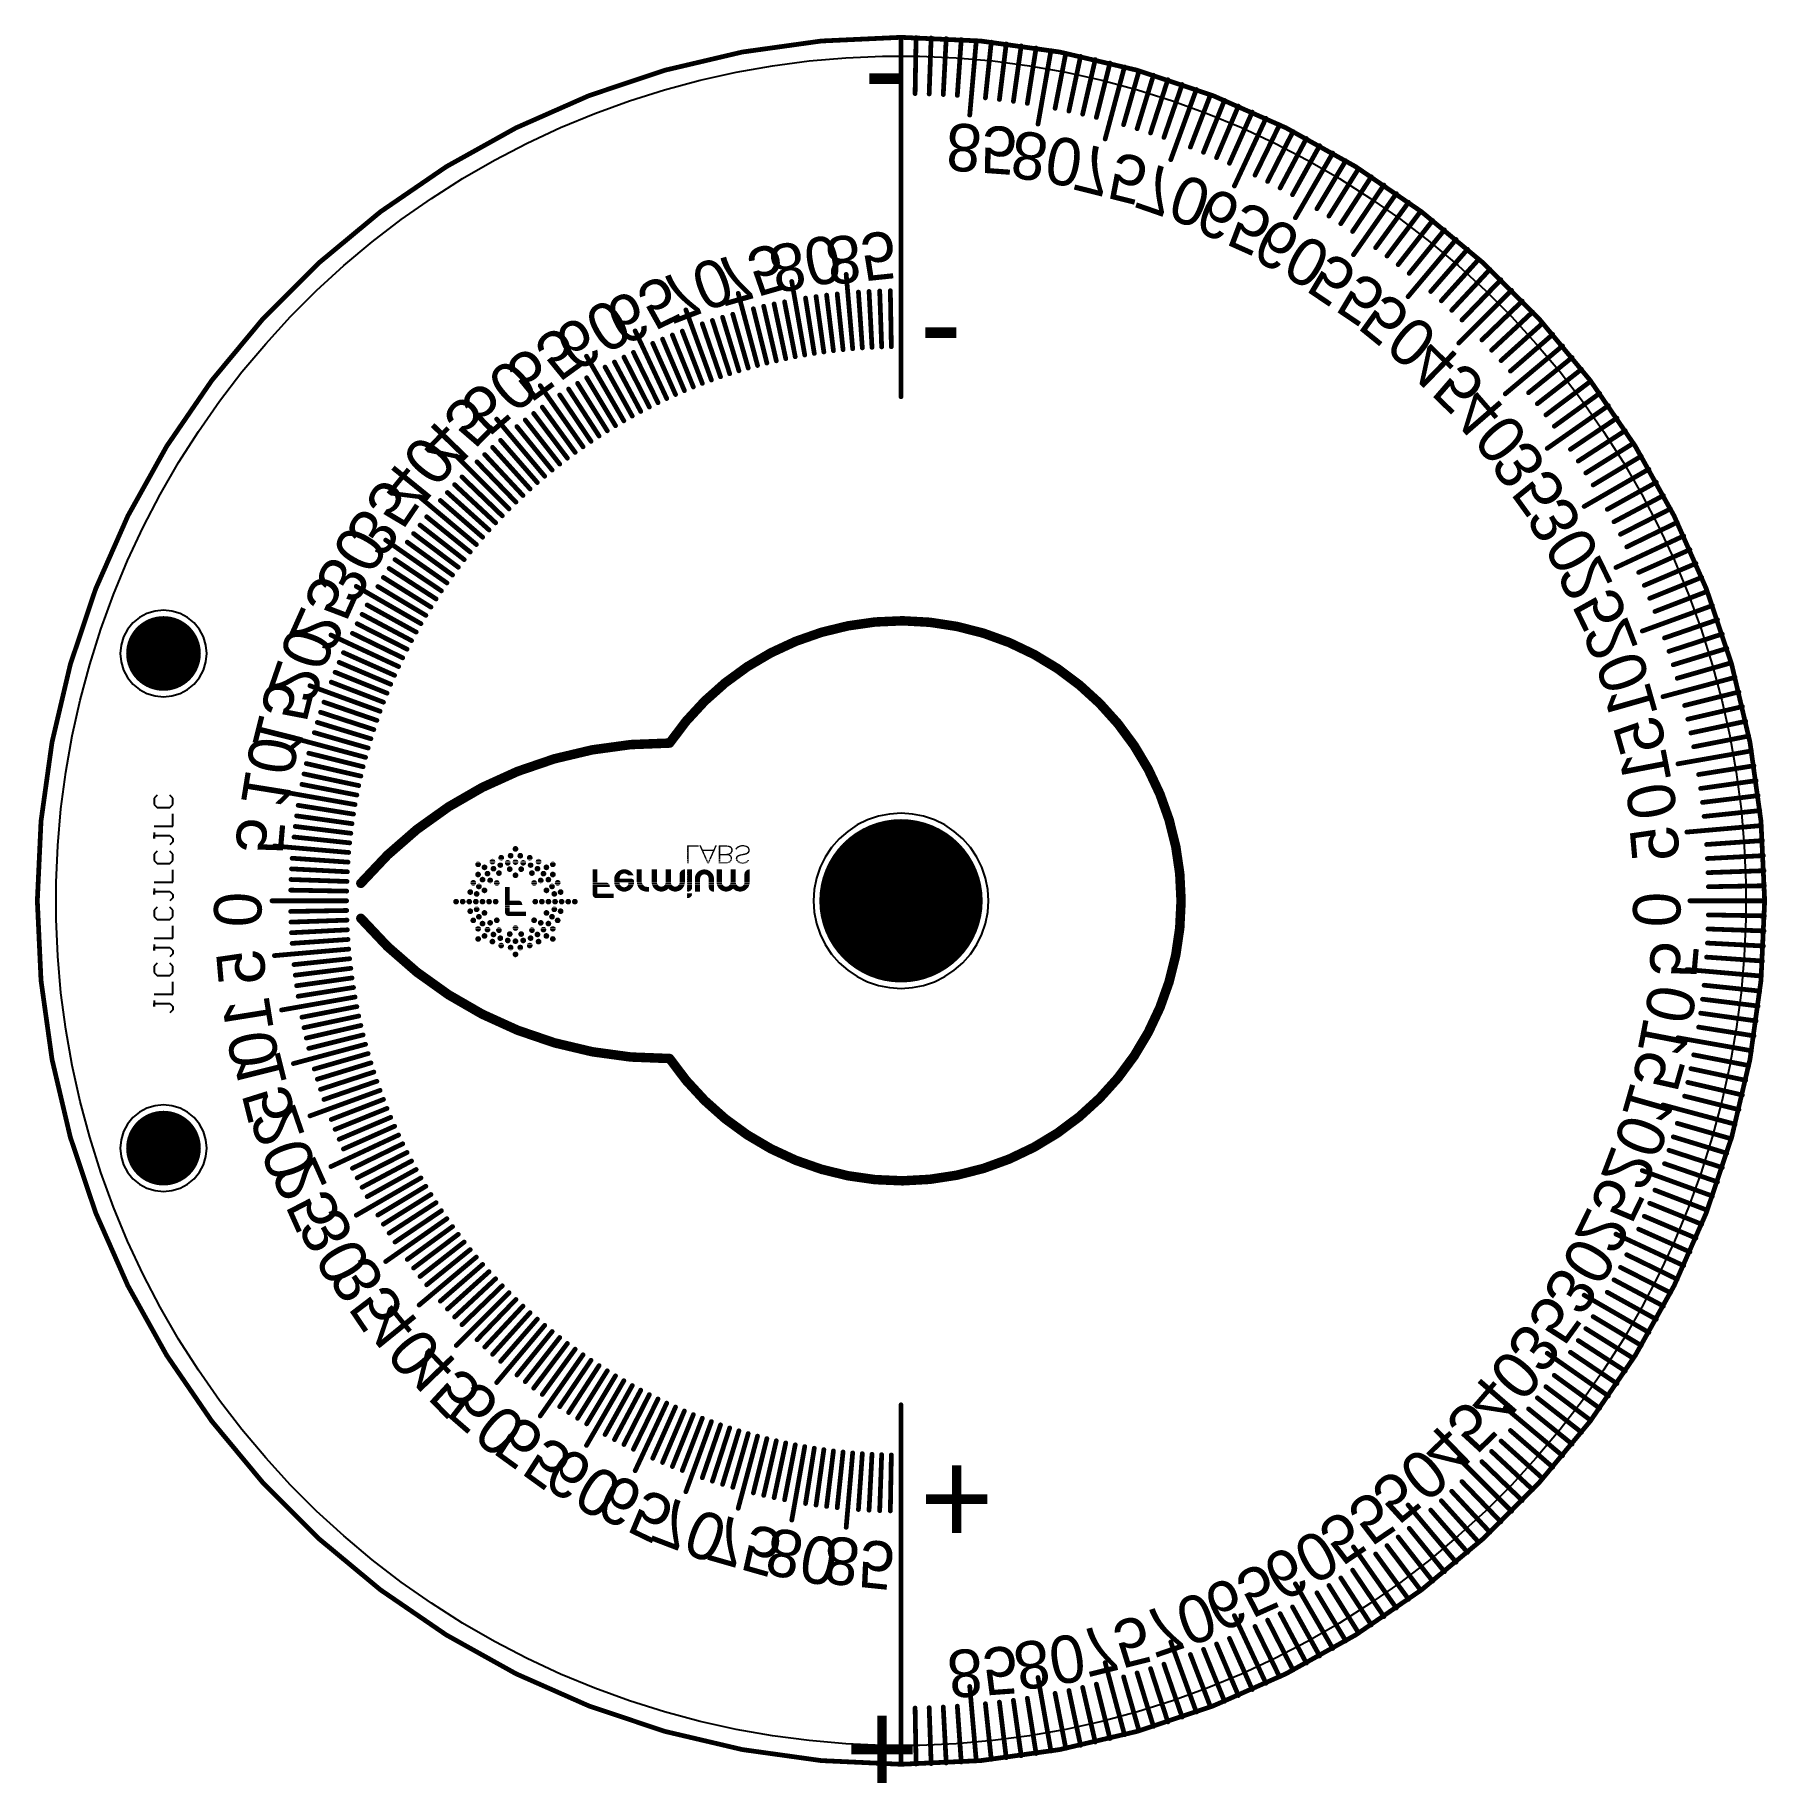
# Model space of a CAD drawing. Header units: millimetres. Extents: x -46.4 to 46.4, y -47.3 to 46.4.
import ezdxf

# ---------------------------------------------------------------- set-up
doc = ezdxf.new("R2010")
doc.units = ezdxf.units.MM
for name, color, linetype in [('BottomLayer', 5, 'Continuous'), ('BottomOverlay', 54, 'Continuous'), ('BottomSolder', 6, 'Continuous'), ('Mechanical1', 6, 'Continuous'), ('PadHoleLayer', 156, 'Continuous'), ('TopLayer', 1, 'Continuous'), ('TopOverlay', 2, 'Continuous'), ('TopSolder', 216, 'Continuous')]:
    doc.layers.add(name, color=color, linetype=linetype)

msp = doc.modelspace()

# ---------------------------------------------------------------- texts
at = {"layer": 'BottomOverlay', "text_generation_flag": 2}
for s, height, rotation, p in [('-', 5.08, 180, (-2, 46)), ('85', 2.54, 175.9, (2.511, 41.677)), ('80', 2.54, 170.9, (6.134, 41.3)), ('75', 2.54, 165.9, (9.71, 40.608)), ('70', 2.54, 160.9, (13.212, 39.607)), ('65', 2.54, 155.9, (16.614, 38.305)), ('80', 2.54, 190.9, (-7.227, 35.015)), ('85', 2.54, 185.9, (-4.147, 35.512)), ('60', 2.54, 150.9, (19.889, 36.711)), ('75', 2.54, 195.9, (-10.251, 34.252)), ('70', 2.54, 200.9, (-13.197, 33.228)), ('55', 2.54, 145.9, (23.013, 34.838)), ('65', 2.54, 205.9, (-16.043, 31.952)), ('60', 2.54, 210.9, (-18.767, 30.432)), ('50', 2.54, 140.9, (25.962, 32.7)), ('55', 2.54, 215.9, (-21.348, 28.68)), ('-', 5.08, 180, (1, 32.4)), ('45', 2.54, 135.9, (28.713, 30.312)), ('50', 2.54, 220.9, (-23.766, 26.711)), ('40', 2.54, 130.9, (31.246, 27.694)), ('45', 2.54, 225.9, (-26.004, 24.538)), ('40', 2.54, 230.9, (-28.043, 22.178)), ('35', 2.54, 125.9, (33.541, 24.866)), ('35', 2.54, 235.9, (-29.869, 19.65)), ('30', 2.54, 120.9, (35.58, 21.848)), ('30', 2.54, 240.9, (-31.468, 16.971)), ('25', 2.54, 115.9, (37.349, 18.664)), ('25', 2.54, 245.9, (-32.828, 14.164)), ('20', 2.54, 110.9, (38.834, 15.338)), ('20', 2.54, 250.9, (-33.937, 11.249)), ('15', 2.54, 255.9, (-34.789, 8.249)), ('15', 2.54, 105.9, (40.023, 11.895)), ('10', 2.54, 260.9, (-35.375, 5.185)), ('10', 2.54, 100.9, (40.907, 8.361)), ('5', 2.54, 265, (-35.655, 2.643)), ('5', 2.54, 95, (41.55, 4.112)), ('0', 2.54, 90, (-34.25, 0.475)), ('0', 2.54, 90, (-34.25, 0.475)), ('0', 2.54, 90, (41.75, 0.475)), ('0', 2.54, 90, (41.75, 0.475)), ('5', 2.54, 95, (-34.161, -2.512)), ('5', 2.54, 265, (40.055, -3.981)), ('10', 2.54, 259.1, (39.434, -8.078)), ('10', 2.54, 99.1, (-33.894, -4.948)), ('15', 2.54, 104.1, (-33.334, -7.883)), ('15', 2.54, 254.1, (38.58, -11.484)), ('20', 2.54, 109.1, (-32.52, -10.758)), ('20', 2.54, 249.1, (37.432, -14.802)), ('25', 2.54, 114.1, (-31.459, -13.552)), ('25', 2.54, 244.1, (36, -18.009)), ('30', 2.54, 119.1, (-30.158, -16.242)), ('30', 2.54, 239.1, (34.293, -21.078)), ('35', 2.54, 124.1, (-28.627, -18.809)), ('35', 2.54, 234.1, (32.326, -23.986)), ('40', 2.54, 129.1, (-26.879, -21.232)), ('45', 2.54, 134.1, (-24.926, -23.494)), ('40', 2.54, 229.1, (30.112, -26.712)), ('50', 2.54, 139.1, (-22.784, -25.577)), ('45', 2.54, 224.1, (27.669, -29.235)), ('55', 2.54, 144.1, (-20.468, -27.465)), ('60', 2.54, 149.1, (-17.996, -29.145)), ('50', 2.54, 219.1, (25.016, -31.535)), ('65', 2.54, 154.1, (-15.388, -30.602)), ('+', 5.08, 180, (1, -29.6)), ('55', 2.54, 214.1, (22.172, -33.596)), ('70', 2.54, 159.1, (-12.662, -31.827)), ('75', 2.54, 164.1, (-9.84, -32.81)), ('80', 2.54, 169.1, (-6.943, -33.542)), ('85', 2.54, 174.1, (-3.993, -34.02)), ('60', 2.54, 209.1, (19.16, -35.4)), ('65', 2.54, 204.1, (16.002, -36.936)), ('70', 2.54, 199.1, (12.722, -38.19)), ('75', 2.54, 194.1, (9.345, -39.153)), ('80', 2.54, 189.1, (5.897, -39.819)), ('85', 2.54, 184.1, (2.404, -40.181)), ('+', 5.08, 180, (-3, -43))]:
    msp.add_text(s, height=height, rotation=rotation, dxfattribs=at).set_placement(p)

# ---------------------------------------------------------------- blocks, each defined once
blk = doc.blocks.new('________2')
at = {"layer": 'BottomOverlay', "const_width": 0.00635}
for points in [[(1.246, -0.937), (1.456, -0.937)], [(1.259, -0.931), (1.449, -0.931)], [(1.265, -0.924), (1.443, -0.924)], [(1.272, -0.918), (1.43, -0.918)], [(1.284, -0.911), (1.418, -0.911)], [(1.297, -0.905), (1.405, -0.905)], [(1.322, -0.899), (1.379, -0.899)], [(1.964, -0.88), (2.262, -0.88)], [(1.964, -0.886), (2.262, -0.886)], [(1.964, -0.892), (2.262, -0.892)], [(1.964, -0.899), (2.262, -0.899)], [(1.964, -0.905), (2.262, -0.905)], [(1.964, -0.911), (2.262, -0.911)], [(1.964, -0.918), (2.262, -0.918)], [(1.964, -0.924), (2.262, -0.924)], [(1.964, -0.931), (2.262, -0.931)], [(1.97, -0.854), (2.256, -0.854)], [(1.97, -0.861), (2.256, -0.861)], [(1.97, -0.867), (2.262, -0.867)], [(1.97, -0.873), (2.262, -0.873)], [(1.97, -0.937), (2.262, -0.937)], [(1.976, -0.842), (2.249, -0.842)], [(1.976, -0.848), (2.256, -0.848)], [(1.983, -0.829), (2.243, -0.829)], [(1.983, -0.835), (2.249, -0.835)], [(1.989, -0.816), (2.237, -0.816)], [(1.989, -0.823), (2.243, -0.823)], [(1.995, -0.81), (2.23, -0.81)], [(2.002, -0.804), (2.23, -0.804)], [(2.008, -0.797), (2.224, -0.797)], [(2.014, -0.791), (2.218, -0.791)], [(2.021, -0.784), (2.205, -0.784)], [(2.027, -0.778), (2.199, -0.778)], [(2.04, -0.772), (2.186, -0.772)], [(2.053, -0.765), (2.173, -0.765)], [(2.072, -0.759), (2.161, -0.759)], [(2.103, -0.753), (2.122, -0.753)], [(2.434, -0.689), (2.738, -0.689)], [(2.434, -0.696), (2.738, -0.696)], [(2.44, -0.651), (2.732, -0.651)], [(2.44, -0.657), (2.732, -0.657)], [(2.44, -0.664), (2.732, -0.664)], [(2.44, -0.67), (2.738, -0.67)], [(2.44, -0.677), (2.738, -0.677)], [(2.44, -0.683), (2.738, -0.683)], [(2.44, -0.702), (2.738, -0.702)], [(2.44, -0.708), (2.738, -0.708)], [(2.44, -0.715), (2.738, -0.715)], [(2.44, -0.721), (2.732, -0.721)], [(2.44, -0.727), (2.732, -0.727)], [(2.44, -0.734), (2.732, -0.734)], [(2.446, -0.632), (2.726, -0.632)], [(2.446, -0.638), (2.726, -0.638)], [(2.446, -0.645), (2.732, -0.645)], [(2.446, -0.74), (2.732, -0.74)], [(2.446, -0.746), (2.726, -0.746)], [(2.446, -0.753), (2.726, -0.753)], [(2.453, -0.619), (2.719, -0.619)], [(2.453, -0.626), (2.719, -0.626)], [(2.453, -0.759), (2.719, -0.759)], [(2.453, -0.765), (2.719, -0.765)], [(2.459, -0.613), (2.713, -0.613)], [(2.459, -0.772), (2.713, -0.772)], [(2.465, -0.6), (2.707, -0.6)], [(2.465, -0.607), (2.713, -0.607)], [(2.465, -0.778), (2.713, -0.778)], [(2.465, -0.784), (2.707, -0.784)], [(2.472, -0.594), (2.7, -0.594)], [(2.472, -0.791), (2.7, -0.791)], [(2.478, -0.588), (2.694, -0.588)], [(2.478, -0.797), (2.694, -0.797)], [(2.484, -0.581), (2.688, -0.581)], [(2.484, -0.804), (2.688, -0.804)], [(2.491, -0.575), (2.681, -0.575)], [(2.491, -0.81), (2.681, -0.81)], [(2.503, -0.569), (2.669, -0.569)], [(2.503, -0.816), (2.675, -0.816)], [(2.51, -0.562), (2.662, -0.562)], [(2.51, -0.823), (2.662, -0.823)], [(2.522, -0.556), (2.649, -0.556)], [(2.522, -0.829), (2.649, -0.829)], [(2.522, -0.937), (2.561, -0.937)], [(2.542, -0.55), (2.63, -0.55)], [(2.542, -0.835), (2.63, -0.835)], [(2.567, -0.543), (2.605, -0.543)], [(2.573, -0.842), (2.605, -0.842)], [(2.789, -0.931), (3.081, -0.931)], [(2.789, -0.937), (3.088, -0.937)], [(2.796, -0.911), (3.075, -0.911)], [(2.796, -0.918), (3.081, -0.918)], [(2.796, -0.924), (3.081, -0.924)], [(2.802, -0.899), (3.075, -0.899)], [(2.802, -0.905), (3.075, -0.905)], [(2.808, -0.886), (3.062, -0.886)], [(2.808, -0.892), (3.069, -0.892)], [(2.815, -0.88), (3.062, -0.88)], [(2.821, -0.867), (3.05, -0.867)], [(2.821, -0.873), (3.056, -0.873)], [(2.827, -0.861), (3.043, -0.861)], [(2.834, -0.854), (3.037, -0.854)], [(2.846, -0.848), (3.03, -0.848)], [(2.853, -0.842), (3.024, -0.842)], [(2.865, -0.835), (3.011, -0.835)], [(2.872, -0.829), (2.999, -0.829)], [(2.891, -0.823), (2.986, -0.823)], [(2.923, -0.816), (2.954, -0.816)], [(2.942, -0.562), (3.24, -0.562)], [(2.942, -0.569), (3.24, -0.569)], [(2.942, -0.575), (3.24, -0.575)], [(2.942, -0.581), (3.24, -0.581)], [(2.942, -0.588), (3.24, -0.588)], [(2.942, -0.594), (3.24, -0.594)], [(2.942, -0.6), (3.24, -0.6)], [(2.942, -0.607), (3.24, -0.607)], [(2.948, -0.537), (3.234, -0.537)], [(2.948, -0.543), (3.24, -0.543)], [(2.948, -0.55), (3.24, -0.55)], [(2.948, -0.556), (3.24, -0.556)], [(2.948, -0.613), (3.24, -0.613)], [(2.948, -0.619), (3.24, -0.619)], [(2.948, -0.626), (3.24, -0.626)], [(2.948, -0.632), (3.234, -0.632)], [(2.954, -0.524), (3.227, -0.524)], [(2.954, -0.53), (3.234, -0.53)], [(2.954, -0.638), (3.234, -0.638)], [(2.954, -0.645), (3.227, -0.645)], [(2.961, -0.511), (3.221, -0.511)], [(2.961, -0.518), (3.227, -0.518)], [(2.961, -0.651), (3.227, -0.651)], [(2.961, -0.657), (3.221, -0.657)], [(2.967, -0.499), (3.215, -0.499)], [(2.967, -0.505), (3.221, -0.505)], [(2.967, -0.664), (3.221, -0.664)], [(2.967, -0.67), (3.215, -0.67)], [(2.973, -0.492), (3.208, -0.492)], [(2.973, -0.677), (3.215, -0.677)], [(2.98, -0.486), (3.208, -0.486)], [(2.98, -0.683), (3.208, -0.683)], [(2.986, -0.48), (3.202, -0.48)], [(2.986, -0.689), (3.202, -0.689)], [(2.992, -0.473), (3.196, -0.473)], [(2.992, -0.696), (3.196, -0.696)], [(2.999, -0.467), (3.183, -0.467)], [(2.999, -0.702), (3.189, -0.702)], [(3.005, -0.461), (3.177, -0.461)], [(3.005, -0.708), (3.177, -0.708)], [(3.018, -0.454), (3.164, -0.454)], [(3.018, -0.715), (3.17, -0.715)], [(3.03, -0.448), (3.151, -0.448)], [(3.03, -0.721), (3.157, -0.721)], [(3.043, -0.727), (3.138, -0.727)], [(3.05, -0.442), (3.138, -0.442)], [(3.075, -0.734), (3.113, -0.734)], [(3.081, -0.435), (3.107, -0.435)], [(3.202, -0.188), (3.5, -0.188)], [(3.202, -0.194), (3.5, -0.194)], [(3.202, -0.2), (3.5, -0.2)], [(3.202, -0.207), (3.5, -0.207)], [(3.202, -0.213), (3.5, -0.213)], [(3.202, -0.219), (3.5, -0.219)], [(3.202, -0.226), (3.5, -0.226)], [(3.202, -0.232), (3.5, -0.232)], [(3.202, -0.238), (3.5, -0.238)], [(3.202, -0.245), (3.5, -0.245)], [(3.202, -0.251), (3.5, -0.251)], [(3.202, -0.892), (3.5, -0.892)], [(3.202, -0.899), (3.5, -0.899)], [(3.202, -0.905), (3.5, -0.905)], [(3.202, -0.911), (3.5, -0.911)], [(3.202, -0.918), (3.5, -0.918)], [(3.202, -0.924), (3.5, -0.924)], [(3.202, -0.931), (3.5, -0.931)], [(3.202, -0.937), (3.5, -0.937)], [(3.208, -0.169), (3.494, -0.169)], [(3.208, -0.175), (3.494, -0.175)], [(3.208, -0.181), (3.494, -0.181)], [(3.208, -0.257), (3.494, -0.257)], [(3.208, -0.264), (3.494, -0.264)], [(3.208, -0.27), (3.494, -0.27)], [(3.208, -0.873), (3.494, -0.873)], [(3.208, -0.88), (3.494, -0.88)], [(3.208, -0.886), (3.494, -0.886)], [(3.215, -0.149), (3.488, -0.149)], [(3.215, -0.156), (3.488, -0.156)], [(3.215, -0.162), (3.488, -0.162)], [(3.215, -0.276), (3.488, -0.276)], [(3.215, -0.283), (3.488, -0.283)], [(3.215, -0.861), (3.488, -0.861)], [(3.215, -0.867), (3.488, -0.867)], [(3.221, -0.143), (3.481, -0.143)], [(3.221, -0.289), (3.481, -0.289)], [(3.221, -0.296), (3.481, -0.296)], [(3.221, -0.848), (3.481, -0.848)], [(3.221, -0.854), (3.481, -0.854)], [(3.227, -0.13), (3.475, -0.13)], [(3.227, -0.137), (3.475, -0.137)], [(3.227, -0.302), (3.475, -0.302)], [(3.227, -0.835), (3.469, -0.835)], [(3.227, -0.842), (3.475, -0.842)], [(3.234, -0.124), (3.469, -0.124)], [(3.234, -0.308), (3.469, -0.308)], [(3.234, -0.315), (3.469, -0.315)], [(3.234, -0.829), (3.469, -0.829)], [(3.24, -0.118), (3.462, -0.118)], [(3.24, -0.321), (3.462, -0.321)], [(3.24, -0.823), (3.462, -0.823)], [(3.246, -0.111), (3.456, -0.111)], [(3.246, -0.327), (3.456, -0.327)], [(3.246, -0.816), (3.456, -0.816)], [(3.253, -0.105), (3.45, -0.105)], [(3.253, -0.334), (3.45, -0.334)], [(3.253, -0.81), (3.45, -0.81)], [(3.259, -0.099), (3.443, -0.099)], [(3.265, -0.34), (3.437, -0.34)], [(3.265, -0.804), (3.437, -0.804)], [(3.272, -0.092), (3.431, -0.092)], [(3.272, -0.346), (3.431, -0.346)], [(3.272, -0.797), (3.431, -0.797)], [(3.278, -0.086), (3.424, -0.086)], [(3.284, -0.353), (3.418, -0.353)], [(3.284, -0.791), (3.418, -0.791)], [(3.291, -0.08), (3.411, -0.08)], [(3.297, -0.359), (3.405, -0.359)], [(3.297, -0.784), (3.405, -0.784)], [(3.31, -0.073), (3.392, -0.073)], [(3.316, -0.778), (3.386, -0.778)], [(3.323, -0.365), (3.38, -0.365)], [(3.462, -0.543), (3.754, -0.543)], [(3.462, -0.55), (3.754, -0.55)], [(3.462, -0.556), (3.754, -0.556)], [(3.462, -0.562), (3.761, -0.562)], [(3.462, -0.569), (3.761, -0.569)], [(3.462, -0.575), (3.761, -0.575)], [(3.462, -0.581), (3.761, -0.581)], [(3.462, -0.588), (3.761, -0.588)], [(3.462, -0.594), (3.761, -0.594)], [(3.462, -0.6), (3.761, -0.6)], [(3.462, -0.607), (3.761, -0.607)], [(3.462, -0.613), (3.754, -0.613)], [(3.462, -0.619), (3.754, -0.619)], [(3.462, -0.626), (3.754, -0.626)], [(3.469, -0.53), (3.748, -0.53)], [(3.469, -0.537), (3.754, -0.537)], [(3.469, -0.632), (3.754, -0.632)], [(3.469, -0.638), (3.748, -0.638)], [(3.469, -0.645), (3.748, -0.645)], [(3.475, -0.518), (3.742, -0.518)], [(3.475, -0.524), (3.748, -0.524)], [(3.475, -0.651), (3.742, -0.651)], [(3.475, -0.657), (3.742, -0.657)], [(3.481, -0.505), (3.735, -0.505)], [(3.481, -0.511), (3.742, -0.511)], [(3.481, -0.664), (3.735, -0.664)], [(3.488, -0.499), (3.735, -0.499)], [(3.488, -0.67), (3.735, -0.67)], [(3.488, -0.677), (3.729, -0.677)], [(3.494, -0.486), (3.723, -0.486)], [(3.494, -0.492), (3.729, -0.492)], [(3.494, -0.683), (3.723, -0.683)], [(3.5, -0.48), (3.716, -0.48)], [(3.5, -0.689), (3.716, -0.689)], [(3.507, -0.473), (3.71, -0.473)], [(3.507, -0.696), (3.71, -0.696)], [(3.513, -0.702), (3.704, -0.702)], [(3.519, -0.467), (3.704, -0.467)], [(3.526, -0.461), (3.697, -0.461)], [(3.526, -0.708), (3.697, -0.708)], [(3.532, -0.715), (3.685, -0.715)], [(3.538, -0.454), (3.685, -0.454)], [(3.545, -0.721), (3.672, -0.721)], [(3.551, -0.448), (3.672, -0.448)], [(3.564, -0.442), (3.653, -0.442)], [(3.564, -0.727), (3.659, -0.727)], [(3.589, -0.734), (3.627, -0.734)], [(3.596, -0.435), (3.621, -0.435)], [(3.615, -0.937), (3.913, -0.937)], [(3.621, -0.918), (3.907, -0.918)], [(3.621, -0.924), (3.907, -0.924)], [(3.621, -0.931), (3.913, -0.931)], [(3.627, -0.899), (3.9, -0.899)], [(3.627, -0.905), (3.9, -0.905)], [(3.627, -0.911), (3.907, -0.911)], [(3.634, -0.892), (3.894, -0.892)], [(3.64, -0.88), (3.888, -0.88)], [(3.64, -0.886), (3.894, -0.886)], [(3.646, -0.873), (3.881, -0.873)], [(3.653, -0.867), (3.881, -0.867)], [(3.659, -0.861), (3.875, -0.861)], [(3.665, -0.854), (3.869, -0.854)], [(3.672, -0.848), (3.856, -0.848)], [(3.678, -0.842), (3.85, -0.842)], [(3.691, -0.835), (3.837, -0.835)], [(3.704, -0.829), (3.831, -0.829)], [(3.716, -0.823), (3.812, -0.823)], [(3.748, -0.816), (3.78, -0.816)], [(3.964, -0.67), (4.262, -0.67)], [(3.964, -0.677), (4.262, -0.677)], [(3.964, -0.683), (4.262, -0.683)], [(3.964, -0.689), (4.269, -0.689)], [(3.964, -0.696), (4.269, -0.696)], [(3.964, -0.702), (4.262, -0.702)], [(3.964, -0.708), (4.262, -0.708)], [(3.964, -0.715), (4.262, -0.715)], [(3.97, -0.645), (4.256, -0.645)], [(3.97, -0.651), (4.262, -0.651)], [(3.97, -0.657), (4.262, -0.657)], [(3.97, -0.664), (4.262, -0.664)], [(3.97, -0.721), (4.262, -0.721)], [(3.97, -0.727), (4.262, -0.727)], [(3.97, -0.734), (4.262, -0.734)], [(3.97, -0.74), (4.256, -0.74)], [(3.977, -0.632), (4.256, -0.632)], [(3.977, -0.638), (4.256, -0.638)], [(3.977, -0.746), (4.256, -0.746)], [(3.977, -0.753), (4.256, -0.753)], [(3.983, -0.619), (4.25, -0.619)], [(3.983, -0.626), (4.25, -0.626)], [(3.983, -0.759), (4.25, -0.759)], [(3.983, -0.765), (4.25, -0.765)], [(3.989, -0.607), (4.237, -0.607)], [(3.989, -0.613), (4.243, -0.613)], [(3.989, -0.772), (4.243, -0.772)], [(3.989, -0.778), (4.237, -0.778)], [(3.996, -0.6), (4.237, -0.6)], [(3.996, -0.784), (4.237, -0.784)], [(4.002, -0.594), (4.231, -0.594)], [(4.002, -0.791), (4.231, -0.791)], [(4.008, -0.588), (4.224, -0.588)], [(4.008, -0.797), (4.224, -0.797)], [(4.015, -0.581), (4.218, -0.581)], [(4.015, -0.804), (4.218, -0.804)], [(4.021, -0.575), (4.212, -0.575)], [(4.021, -0.81), (4.212, -0.81)], [(4.027, -0.569), (4.199, -0.569)], [(4.027, -0.816), (4.199, -0.816)], [(4.04, -0.562), (4.193, -0.562)], [(4.04, -0.823), (4.193, -0.823)], [(4.053, -0.556), (4.18, -0.556)], [(4.053, -0.829), (4.18, -0.829)], [(4.072, -0.55), (4.161, -0.55)], [(4.072, -0.835), (4.161, -0.835)], [(4.097, -0.543), (4.135, -0.543)], [(4.097, -0.842), (4.129, -0.842)], [(4.142, -0.937), (4.18, -0.937)], [(4.44, -0.867), (4.732, -0.867)], [(4.44, -0.873), (4.732, -0.873)], [(4.44, -0.88), (4.739, -0.88)], [(4.44, -0.886), (4.739, -0.886)], [(4.44, -0.892), (4.739, -0.892)], [(4.44, -0.899), (4.739, -0.899)], [(4.44, -0.905), (4.739, -0.905)], [(4.44, -0.911), (4.739, -0.911)], [(4.44, -0.918), (4.739, -0.918)], [(4.44, -0.924), (4.739, -0.924)], [(4.44, -0.931), (4.739, -0.931)], [(4.44, -0.937), (4.732, -0.937)], [(4.447, -0.848), (4.726, -0.848)], [(4.447, -0.854), (4.732, -0.854)], [(4.447, -0.861), (4.732, -0.861)], [(4.453, -0.835), (4.72, -0.835)], [(4.453, -0.842), (4.726, -0.842)], [(4.459, -0.823), (4.713, -0.823)], [(4.459, -0.829), (4.72, -0.829)], [(4.466, -0.816), (4.713, -0.816)], [(4.472, -0.804), (4.701, -0.804)], [(4.472, -0.81), (4.707, -0.81)], [(4.478, -0.797), (4.694, -0.797)], [(4.485, -0.791), (4.688, -0.791)], [(4.497, -0.784), (4.681, -0.784)], [(4.504, -0.778), (4.675, -0.778)], [(4.516, -0.772), (4.662, -0.772)], [(4.529, -0.765), (4.65, -0.765)], [(4.542, -0.759), (4.631, -0.759)], [(4.58, -0.753), (4.599, -0.753)], [(5.247, -0.937), (5.456, -0.937)], [(5.253, -0.931), (5.443, -0.931)], [(5.259, -0.924), (5.437, -0.924)], [(5.272, -0.918), (5.431, -0.918)], [(5.285, -0.911), (5.418, -0.911)], [(5.297, -0.905), (5.405, -0.905)], [(5.316, -0.899), (5.38, -0.899)], [(12.549, -0.035), (13.159, -0.035)], [(12.549, -0.042), (13.159, -0.042)], [(12.549, -0.048), (13.159, -0.048)], [(12.549, -0.054), (13.159, -0.054)], [(12.549, -0.061), (13.159, -0.061)], [(12.549, -0.067), (13.159, -0.067)], [(12.549, -0.073), (13.159, -0.073)], [(12.549, -0.08), (13.159, -0.08)], [(12.549, -0.086), (13.159, -0.086)], [(12.549, -0.092), (13.159, -0.092)], [(12.549, -0.099), (13.159, -0.099)], [(12.549, -0.105), (12.625, -0.105)], [(12.549, -0.111), (12.619, -0.111)], [(12.549, -0.118), (12.619, -0.118)], [(12.549, -0.124), (12.619, -0.124)], [(12.549, -0.13), (12.619, -0.13)], [(12.549, -0.137), (12.619, -0.137)], [(12.549, -0.143), (12.619, -0.143)], [(12.549, -0.149), (12.619, -0.149)], [(12.549, -0.156), (12.619, -0.156)], [(12.549, -0.162), (12.619, -0.162)], [(12.549, -0.169), (12.619, -0.169)], [(12.549, -0.175), (12.619, -0.175)], [(12.549, -0.181), (12.619, -0.181)], [(12.549, -0.188), (12.619, -0.188)], [(12.549, -0.194), (12.619, -0.194)], [(12.549, -0.2), (12.619, -0.2)], [(12.549, -0.207), (12.619, -0.207)], [(12.549, -0.213), (12.619, -0.213)], [(12.549, -0.219), (12.619, -0.219)], [(12.549, -0.226), (12.619, -0.226)], [(12.549, -0.232), (12.619, -0.232)], [(12.549, -0.238), (12.619, -0.238)], [(12.549, -0.245), (12.619, -0.245)], [(12.549, -0.251), (12.619, -0.251)], [(12.549, -0.257), (12.619, -0.257)], [(12.549, -0.264), (12.619, -0.264)], [(12.549, -0.27), (12.619, -0.27)], [(12.549, -0.276), (12.619, -0.276)], [(12.549, -0.283), (12.619, -0.283)], [(12.549, -0.289), (12.619, -0.289)], [(12.549, -0.296), (12.619, -0.296)], [(12.549, -0.302), (12.619, -0.302)], [(12.549, -0.308), (12.619, -0.308)], [(12.549, -0.315), (12.619, -0.315)], [(12.549, -0.321), (12.619, -0.321)], [(12.549, -0.327), (12.619, -0.327)], [(12.549, -0.334), (12.619, -0.334)], [(12.549, -0.34), (12.619, -0.34)], [(12.549, -0.346), (12.619, -0.346)], [(12.549, -0.353), (12.619, -0.353)], [(12.549, -0.359), (12.619, -0.359)], [(12.549, -0.365), (12.619, -0.365)], [(12.549, -0.372), (12.619, -0.372)], [(12.549, -0.378), (12.619, -0.378)], [(12.549, -0.384), (12.619, -0.384)], [(12.549, -0.391), (12.619, -0.391)], [(12.549, -0.397), (12.619, -0.397)], [(12.549, -0.403), (12.619, -0.403)], [(12.549, -0.41), (12.619, -0.41)], [(12.549, -0.416), (12.619, -0.416)], [(12.549, -0.423), (12.619, -0.423)], [(12.549, -0.429), (12.619, -0.429)], [(12.549, -0.435), (12.619, -0.435)], [(12.549, -0.442), (12.619, -0.442)], [(12.549, -0.448), (12.619, -0.448)], [(12.549, -0.454), (12.619, -0.454)], [(12.549, -0.461), (12.619, -0.461)], [(12.549, -0.467), (12.619, -0.467)], [(12.549, -0.473), (12.619, -0.473)], [(12.549, -0.48), (12.619, -0.48)], [(12.549, -0.486), (12.619, -0.486)], [(12.549, -0.492), (12.619, -0.492)], [(12.549, -0.499), (12.619, -0.499)], [(12.549, -0.505), (12.619, -0.505)], [(12.549, -0.511), (12.619, -0.511)], [(12.549, -0.518), (12.619, -0.518)], [(12.549, -0.524), (12.619, -0.524)], [(12.549, -0.53), (12.619, -0.53)], [(12.549, -0.537), (12.619, -0.537)], [(12.549, -0.543), (12.619, -0.543)], [(12.549, -0.55), (12.619, -0.55)], [(12.549, -0.556), (12.619, -0.556)], [(12.549, -0.562), (12.619, -0.562)], [(12.549, -0.569), (12.619, -0.569)], [(12.549, -0.575), (12.619, -0.575)], [(12.549, -0.581), (12.619, -0.581)], [(12.549, -0.588), (12.619, -0.588)], [(12.549, -0.594), (12.619, -0.594)], [(12.549, -0.6), (12.619, -0.6)], [(12.549, -0.607), (12.619, -0.607)], [(12.549, -0.613), (12.619, -0.613)], [(12.549, -0.619), (12.619, -0.619)], [(12.549, -0.626), (12.619, -0.626)], [(12.549, -0.632), (12.619, -0.632)], [(12.549, -0.638), (12.619, -0.638)], [(12.549, -0.645), (12.619, -0.645)], [(12.549, -0.651), (12.619, -0.651)], [(12.549, -0.657), (12.619, -0.657)], [(12.549, -0.664), (12.619, -0.664)], [(12.549, -0.67), (12.619, -0.67)], [(12.549, -0.677), (12.619, -0.677)], [(12.549, -0.683), (12.619, -0.683)], [(12.549, -0.689), (12.619, -0.689)], [(12.549, -0.696), (12.619, -0.696)], [(12.549, -0.702), (12.619, -0.702)], [(12.549, -0.708), (12.619, -0.708)], [(12.549, -0.715), (12.619, -0.715)], [(12.549, -0.721), (12.619, -0.721)], [(12.549, -0.727), (12.619, -0.727)], [(12.549, -0.734), (12.619, -0.734)], [(12.549, -0.74), (12.619, -0.74)], [(12.549, -0.746), (12.619, -0.746)], [(12.549, -0.753), (12.619, -0.753)], [(12.549, -0.759), (12.619, -0.759)], [(12.549, -0.765), (12.619, -0.765)], [(12.549, -0.772), (12.619, -0.772)], [(12.549, -0.778), (12.619, -0.778)], [(12.549, -0.784), (12.619, -0.784)], [(12.549, -0.791), (12.619, -0.791)], [(12.549, -0.797), (12.619, -0.797)], [(12.549, -0.804), (12.619, -0.804)], [(12.549, -0.81), (12.619, -0.81)], [(12.549, -0.816), (12.619, -0.816)], [(12.549, -0.823), (12.619, -0.823)], [(12.549, -0.829), (12.619, -0.829)], [(12.549, -0.835), (12.619, -0.835)], [(12.549, -0.842), (12.619, -0.842)], [(12.549, -0.848), (12.619, -0.848)], [(12.549, -0.854), (12.619, -0.854)], [(12.549, -0.861), (12.619, -0.861)], [(12.549, -0.867), (12.619, -0.867)], [(12.549, -0.873), (12.619, -0.873)], [(12.549, -0.88), (12.619, -0.88)], [(12.549, -0.886), (12.619, -0.886)], [(12.549, -0.892), (12.619, -0.892)], [(12.549, -0.899), (12.619, -0.899)], [(12.549, -0.905), (12.619, -0.905)], [(12.549, -0.911), (12.619, -0.911)], [(12.549, -0.918), (12.619, -0.918)], [(12.549, -0.924), (12.619, -0.924)], [(12.549, -0.931), (12.619, -0.931)], [(12.549, -0.937), (12.619, -0.937)], [(13.203, -0.035), (13.279, -0.035)], [(13.203, -0.042), (13.279, -0.042)], [(13.203, -0.048), (13.286, -0.048)], [(13.21, -0.054), (13.286, -0.054)], [(13.21, -0.061), (13.292, -0.061)], [(13.216, -0.067), (13.292, -0.067)], [(13.216, -0.073), (13.298, -0.073)], [(13.222, -0.08), (13.298, -0.08)], [(13.222, -0.086), (13.298, -0.086)], [(13.222, -0.092), (13.305, -0.092)], [(13.229, -0.099), (13.305, -0.099)], [(13.229, -0.105), (13.311, -0.105)], [(13.235, -0.111), (13.311, -0.111)], [(13.235, -0.118), (13.317, -0.118)], [(13.241, -0.124), (13.317, -0.124)], [(13.241, -0.13), (13.324, -0.13)], [(13.248, -0.137), (13.324, -0.137)], [(13.248, -0.143), (13.324, -0.143)], [(13.254, -0.149), (13.33, -0.149)], [(13.254, -0.156), (13.33, -0.156)], [(13.254, -0.162), (13.337, -0.162)], [(13.26, -0.169), (13.337, -0.169)], [(13.26, -0.175), (13.343, -0.175)], [(13.267, -0.181), (13.343, -0.181)], [(13.267, -0.188), (13.349, -0.188)], [(13.273, -0.194), (13.349, -0.194)], [(13.273, -0.2), (13.349, -0.2)], [(13.279, -0.207), (13.356, -0.207)], [(13.279, -0.213), (13.356, -0.213)], [(13.279, -0.219), (13.362, -0.219)], [(13.286, -0.226), (13.362, -0.226)], [(13.286, -0.232), (13.368, -0.232)], [(13.292, -0.238), (13.368, -0.238)], [(13.292, -0.245), (13.375, -0.245)], [(13.298, -0.251), (13.375, -0.251)], [(13.298, -0.257), (13.375, -0.257)], [(13.305, -0.264), (13.381, -0.264)], [(13.305, -0.27), (14.029, -0.27)], [(13.305, -0.276), (14.029, -0.276)], [(13.311, -0.283), (14.022, -0.283)], [(13.311, -0.289), (14.022, -0.289)], [(13.317, -0.296), (14.022, -0.296)], [(13.317, -0.302), (14.016, -0.302)], [(13.324, -0.308), (14.016, -0.308)], [(13.324, -0.315), (14.01, -0.315)], [(13.33, -0.321), (14.01, -0.321)], [(13.33, -0.327), (14.003, -0.327)], [(13.337, -0.334), (14.003, -0.334)], [(13.337, -0.34), (13.413, -0.34)], [(13.337, -0.346), (13.413, -0.346)], [(13.343, -0.353), (13.419, -0.353)], [(13.343, -0.359), (13.419, -0.359)], [(13.349, -0.365), (13.425, -0.365)], [(13.349, -0.372), (13.425, -0.372)], [(13.356, -0.378), (13.432, -0.378)], [(13.356, -0.384), (13.432, -0.384)], [(13.362, -0.391), (13.432, -0.391)], [(13.362, -0.397), (13.438, -0.397)], [(13.362, -0.403), (13.438, -0.403)], [(13.368, -0.41), (13.444, -0.41)], [(13.368, -0.416), (13.444, -0.416)], [(13.375, -0.423), (13.451, -0.423)], [(13.375, -0.429), (13.451, -0.429)], [(13.381, -0.435), (13.457, -0.435)], [(13.381, -0.442), (13.457, -0.442)], [(13.387, -0.448), (13.457, -0.448)], [(13.387, -0.454), (13.464, -0.454)], [(13.394, -0.461), (13.464, -0.461)], [(13.394, -0.467), (13.47, -0.467)], [(13.394, -0.473), (13.47, -0.473)], [(13.4, -0.48), (13.476, -0.48)], [(13.4, -0.486), (13.476, -0.486)], [(13.406, -0.492), (13.483, -0.492)], [(13.406, -0.499), (13.483, -0.499)], [(13.413, -0.505), (13.483, -0.505)], [(13.413, -0.511), (13.489, -0.511)], [(13.419, -0.518), (13.489, -0.518)], [(13.419, -0.524), (13.495, -0.524)], [(13.419, -0.53), (13.495, -0.53)], [(13.425, -0.537), (13.502, -0.537)], [(13.425, -0.543), (13.502, -0.543)], [(13.432, -0.55), (13.502, -0.55)], [(13.432, -0.556), (13.508, -0.556)], [(13.438, -0.562), (13.508, -0.562)], [(13.438, -0.569), (13.514, -0.569)], [(13.444, -0.575), (13.514, -0.575)], [(13.444, -0.581), (13.521, -0.581)], [(13.444, -0.588), (13.521, -0.588)], [(13.451, -0.594), (13.527, -0.594)], [(13.451, -0.6), (13.527, -0.6)], [(13.457, -0.607), (13.527, -0.607)], [(13.457, -0.613), (13.533, -0.613)], [(13.464, -0.619), (13.533, -0.619)], [(13.464, -0.626), (13.54, -0.626)], [(13.47, -0.632), (13.54, -0.632)], [(13.47, -0.638), (13.546, -0.638)], [(13.476, -0.645), (13.546, -0.645)], [(13.476, -0.651), (13.552, -0.651)], [(13.476, -0.657), (13.552, -0.657)], [(13.483, -0.664), (13.552, -0.664)], [(13.483, -0.67), (13.559, -0.67)], [(13.489, -0.677), (13.559, -0.677)], [(13.489, -0.683), (13.565, -0.683)], [(13.495, -0.689), (13.565, -0.689)], [(13.495, -0.696), (13.571, -0.696)], [(13.502, -0.702), (13.571, -0.702)], [(13.502, -0.708), (13.578, -0.708)], [(13.502, -0.715), (13.578, -0.715)], [(13.508, -0.721), (13.578, -0.721)], [(13.508, -0.727), (13.584, -0.727)], [(13.514, -0.734), (13.584, -0.734)], [(13.514, -0.74), (13.591, -0.74)], [(13.521, -0.746), (13.591, -0.746)], [(13.521, -0.753), (13.597, -0.753)], [(13.527, -0.759), (13.597, -0.759)], [(13.527, -0.765), (13.597, -0.765)], [(13.527, -0.772), (13.603, -0.772)], [(13.533, -0.778), (13.603, -0.778)], [(13.533, -0.784), (13.61, -0.784)], [(13.54, -0.791), (13.61, -0.791)], [(13.54, -0.797), (13.616, -0.797)], [(13.546, -0.804), (13.616, -0.804)], [(13.546, -0.81), (13.622, -0.81)], [(13.552, -0.816), (13.622, -0.816)], [(13.552, -0.823), (13.622, -0.823)], [(13.559, -0.829), (13.629, -0.829)], [(13.559, -0.835), (13.629, -0.835)], [(13.559, -0.842), (13.635, -0.842)], [(13.565, -0.848), (13.635, -0.848)], [(13.565, -0.854), (13.641, -0.854)], [(13.571, -0.861), (13.641, -0.861)], [(13.571, -0.867), (13.648, -0.867)], [(13.578, -0.873), (13.648, -0.873)], [(13.578, -0.88), (13.648, -0.88)], [(13.584, -0.886), (13.654, -0.886)], [(13.584, -0.892), (13.654, -0.892)], [(13.584, -0.899), (13.66, -0.899)], [(13.591, -0.905), (13.66, -0.905)], [(13.591, -0.911), (13.743, -0.911)], [(13.597, -0.918), (13.743, -0.918)], [(13.597, -0.924), (13.737, -0.924)], [(13.603, -0.931), (13.737, -0.931)], [(13.603, -0.937), (13.73, -0.937)], [(13.673, -0.899), (13.749, -0.899)], [(13.673, -0.905), (13.743, -0.905)], [(13.679, -0.886), (13.756, -0.886)], [(13.679, -0.892), (13.749, -0.892)], [(13.686, -0.873), (13.762, -0.873)], [(13.686, -0.88), (13.756, -0.88)], [(13.692, -0.854), (13.768, -0.854)], [(13.692, -0.861), (13.768, -0.861)], [(13.692, -0.867), (13.762, -0.867)], [(13.698, -0.842), (13.775, -0.842)], [(13.698, -0.848), (13.768, -0.848)], [(13.705, -0.829), (13.781, -0.829)], [(13.705, -0.835), (13.775, -0.835)], [(13.711, -0.816), (13.787, -0.816)], [(13.711, -0.823), (13.781, -0.823)], [(13.718, -0.797), (13.794, -0.797)], [(13.718, -0.804), (13.794, -0.804)], [(13.718, -0.81), (13.787, -0.81)], [(13.724, -0.784), (13.8, -0.784)], [(13.724, -0.791), (13.8, -0.791)], [(13.73, -0.772), (13.806, -0.772)], [(13.73, -0.778), (13.8, -0.778)], [(13.737, -0.753), (13.813, -0.753)], [(13.737, -0.759), (13.813, -0.759)], [(13.737, -0.765), (13.806, -0.765)], [(13.743, -0.74), (13.819, -0.74)], [(13.743, -0.746), (13.819, -0.746)], [(13.749, -0.727), (13.825, -0.727)], [(13.749, -0.734), (13.825, -0.734)], [(13.756, -0.715), (13.832, -0.715)], [(13.756, -0.721), (13.825, -0.721)], [(13.762, -0.696), (13.838, -0.696)], [(13.762, -0.702), (13.838, -0.702)], [(13.762, -0.708), (13.832, -0.708)], [(13.768, -0.683), (13.845, -0.683)], [(13.768, -0.689), (13.845, -0.689)], [(13.775, -0.67), (13.851, -0.67)], [(13.775, -0.677), (13.851, -0.677)], [(13.781, -0.657), (13.857, -0.657)], [(13.781, -0.664), (13.851, -0.664)], [(13.787, -0.638), (13.864, -0.638)], [(13.787, -0.645), (13.864, -0.645)], [(13.787, -0.651), (13.857, -0.651)], [(13.794, -0.626), (13.87, -0.626)], [(13.794, -0.632), (13.87, -0.632)], [(13.8, -0.613), (13.876, -0.613)], [(13.8, -0.619), (13.876, -0.619)], [(13.806, -0.6), (13.883, -0.6)], [(13.806, -0.607), (13.883, -0.607)], [(13.813, -0.581), (13.889, -0.581)], [(13.813, -0.588), (13.889, -0.588)], [(13.813, -0.594), (13.883, -0.594)], [(13.819, -0.569), (13.895, -0.569)], [(13.819, -0.575), (13.895, -0.575)], [(13.825, -0.556), (13.902, -0.556)], [(13.825, -0.562), (13.902, -0.562)], [(13.832, -0.543), (13.908, -0.543)], [(13.832, -0.55), (13.908, -0.55)], [(13.838, -0.524), (13.914, -0.524)], [(13.838, -0.53), (13.914, -0.53)], [(13.838, -0.537), (13.908, -0.537)], [(13.845, -0.511), (13.921, -0.511)], [(13.845, -0.518), (13.921, -0.518)], [(13.851, -0.499), (13.927, -0.499)], [(13.851, -0.505), (13.927, -0.505)], [(13.857, -0.48), (13.933, -0.48)], [(13.857, -0.486), (13.933, -0.486)], [(13.857, -0.492), (13.933, -0.492)], [(13.864, -0.467), (13.94, -0.467)], [(13.864, -0.473), (13.94, -0.473)], [(13.87, -0.454), (13.946, -0.454)], [(13.87, -0.461), (13.946, -0.461)], [(13.876, -0.442), (13.952, -0.442)], [(13.876, -0.448), (13.952, -0.448)], [(13.883, -0.423), (13.965, -0.423)], [(13.883, -0.429), (13.959, -0.429)], [(13.883, -0.435), (13.959, -0.435)], [(13.889, -0.41), (13.965, -0.41)], [(13.889, -0.416), (13.965, -0.416)], [(13.895, -0.397), (13.972, -0.397)], [(13.895, -0.403), (13.972, -0.403)], [(13.902, -0.384), (13.978, -0.384)], [(13.902, -0.391), (13.978, -0.391)], [(13.908, -0.365), (13.991, -0.365)], [(13.908, -0.372), (13.984, -0.372)], [(13.908, -0.378), (13.984, -0.378)], [(13.914, -0.353), (13.991, -0.353)], [(13.914, -0.359), (13.991, -0.359)], [(13.921, -0.34), (13.997, -0.34)], [(13.921, -0.346), (13.997, -0.346)], [(13.952, -0.264), (14.035, -0.264)], [(13.959, -0.251), (14.041, -0.251)], [(13.959, -0.257), (14.035, -0.257)], [(13.965, -0.238), (14.048, -0.238)], [(13.965, -0.245), (14.041, -0.245)], [(13.972, -0.219), (14.054, -0.219)], [(13.972, -0.226), (14.048, -0.226)], [(13.972, -0.232), (14.048, -0.232)], [(13.978, -0.207), (14.06, -0.207)], [(13.978, -0.213), (14.054, -0.213)], [(13.984, -0.194), (14.067, -0.194)], [(13.984, -0.2), (14.06, -0.2)], [(13.991, -0.181), (14.073, -0.181)], [(13.991, -0.188), (14.067, -0.188)], [(13.997, -0.162), (14.079, -0.162)], [(13.997, -0.169), (14.073, -0.169)], [(13.997, -0.175), (14.073, -0.175)], [(14.003, -0.149), (14.086, -0.149)], [(14.003, -0.156), (14.079, -0.156)], [(14.01, -0.137), (14.092, -0.137)], [(14.01, -0.143), (14.086, -0.143)], [(14.016, -0.124), (14.099, -0.124)], [(14.016, -0.13), (14.092, -0.13)], [(14.022, -0.105), (14.105, -0.105)], [(14.022, -0.111), (14.105, -0.111)], [(14.022, -0.118), (14.099, -0.118)], [(14.029, -0.092), (14.111, -0.092)], [(14.029, -0.099), (14.105, -0.099)], [(14.035, -0.08), (14.118, -0.08)], [(14.035, -0.086), (14.111, -0.086)], [(14.041, -0.067), (14.124, -0.067)], [(14.041, -0.073), (14.118, -0.073)], [(14.048, -0.048), (14.13, -0.048)], [(14.048, -0.054), (14.13, -0.054)], [(14.048, -0.061), (14.124, -0.061)], [(14.054, -0.042), (14.13, -0.042)], [(14.06, -0.035), (14.13, -0.035)], [(14.245, -0.042), (14.74, -0.042)], [(14.245, -0.048), (14.772, -0.048)], [(14.245, -0.054), (14.797, -0.054)], [(14.245, -0.061), (14.816, -0.061)], [(14.245, -0.067), (14.835, -0.067)], [(14.245, -0.073), (14.848, -0.073)], [(14.245, -0.08), (14.861, -0.08)], [(14.245, -0.086), (14.873, -0.086)], [(14.245, -0.092), (14.886, -0.092)], [(14.245, -0.099), (14.892, -0.099)], [(14.245, -0.105), (14.899, -0.105)], [(14.245, -0.111), (14.321, -0.111)], [(14.245, -0.118), (14.321, -0.118)], [(14.245, -0.124), (14.321, -0.124)], [(14.245, -0.13), (14.321, -0.13)], [(14.245, -0.137), (14.321, -0.137)], [(14.245, -0.143), (14.321, -0.143)], [(14.245, -0.149), (14.321, -0.149)], [(14.245, -0.156), (14.321, -0.156)], [(14.245, -0.162), (14.321, -0.162)], [(14.245, -0.169), (14.321, -0.169)], [(14.245, -0.175), (14.321, -0.175)], [(14.245, -0.181), (14.321, -0.181)], [(14.245, -0.188), (14.321, -0.188)], [(14.245, -0.194), (14.321, -0.194)], [(14.245, -0.2), (14.321, -0.2)], [(14.245, -0.207), (14.321, -0.207)], [(14.245, -0.213), (14.321, -0.213)], [(14.245, -0.219), (14.321, -0.219)], [(14.245, -0.226), (14.321, -0.226)], [(14.245, -0.232), (14.321, -0.232)], [(14.245, -0.238), (14.321, -0.238)], [(14.245, -0.245), (14.321, -0.245)], [(14.245, -0.251), (14.321, -0.251)], [(14.245, -0.257), (14.321, -0.257)], [(14.245, -0.264), (14.321, -0.264)], [(14.245, -0.27), (14.321, -0.27)], [(14.245, -0.276), (14.321, -0.276)], [(14.245, -0.283), (14.321, -0.283)], [(14.245, -0.289), (14.321, -0.289)], [(14.245, -0.296), (14.321, -0.296)], [(14.245, -0.302), (14.321, -0.302)], [(14.245, -0.308), (14.321, -0.308)], [(14.245, -0.315), (14.321, -0.315)], [(14.245, -0.321), (14.321, -0.321)], [(14.245, -0.327), (14.321, -0.327)], [(14.245, -0.334), (14.321, -0.334)], [(14.245, -0.34), (14.321, -0.34)], [(14.245, -0.346), (14.321, -0.346)], [(14.245, -0.353), (14.321, -0.353)], [(14.245, -0.359), (14.321, -0.359)], [(14.245, -0.365), (14.321, -0.365)], [(14.245, -0.372), (14.321, -0.372)], [(14.245, -0.378), (14.321, -0.378)], [(14.245, -0.384), (14.321, -0.384)], [(14.245, -0.391), (14.321, -0.391)], [(14.245, -0.397), (14.321, -0.397)], [(14.245, -0.403), (14.321, -0.403)], [(14.245, -0.41), (14.321, -0.41)], [(14.245, -0.416), (14.321, -0.416)], [(14.245, -0.423), (14.321, -0.423)], [(14.245, -0.429), (14.321, -0.429)], [(14.245, -0.435), (14.321, -0.435)], [(14.245, -0.442), (14.321, -0.442)], [(14.245, -0.448), (14.321, -0.448)], [(14.245, -0.454), (14.321, -0.454)], [(14.245, -0.461), (14.321, -0.461)], [(14.245, -0.467), (14.321, -0.467)], [(14.245, -0.473), (14.321, -0.473)], [(14.245, -0.48), (14.321, -0.48)], [(14.245, -0.486), (14.321, -0.486)], [(14.245, -0.492), (14.867, -0.492)], [(14.245, -0.499), (14.861, -0.499)], [(14.245, -0.505), (14.848, -0.505)], [(14.245, -0.511), (14.829, -0.511)], [(14.245, -0.518), (14.816, -0.518)], [(14.245, -0.524), (14.803, -0.524)], [(14.245, -0.53), (14.816, -0.53)], [(14.245, -0.537), (14.829, -0.537)], [(14.245, -0.543), (14.841, -0.543)], [(14.245, -0.55), (14.854, -0.55)], [(14.245, -0.556), (14.861, -0.556)], [(14.245, -0.562), (14.321, -0.562)], [(14.245, -0.569), (14.321, -0.569)], [(14.245, -0.575), (14.321, -0.575)], [(14.245, -0.581), (14.321, -0.581)], [(14.245, -0.588), (14.321, -0.588)], [(14.245, -0.594), (14.321, -0.594)], [(14.245, -0.6), (14.321, -0.6)], [(14.245, -0.607), (14.321, -0.607)], [(14.245, -0.613), (14.321, -0.613)], [(14.245, -0.619), (14.321, -0.619)], [(14.245, -0.626), (14.321, -0.626)], [(14.245, -0.632), (14.321, -0.632)], [(14.245, -0.638), (14.321, -0.638)], [(14.245, -0.645), (14.321, -0.645)], [(14.245, -0.651), (14.321, -0.651)], [(14.245, -0.657), (14.321, -0.657)], [(14.245, -0.664), (14.321, -0.664)], [(14.245, -0.67), (14.321, -0.67)], [(14.245, -0.677), (14.321, -0.677)], [(14.245, -0.683), (14.321, -0.683)], [(14.245, -0.689), (14.321, -0.689)], [(14.245, -0.696), (14.321, -0.696)], [(14.245, -0.702), (14.321, -0.702)], [(14.245, -0.708), (14.321, -0.708)], [(14.245, -0.715), (14.321, -0.715)], [(14.245, -0.721), (14.321, -0.721)], [(14.245, -0.727), (14.321, -0.727)], [(14.245, -0.734), (14.321, -0.734)], [(14.245, -0.74), (14.321, -0.74)], [(14.245, -0.746), (14.321, -0.746)], [(14.245, -0.753), (14.321, -0.753)], [(14.245, -0.759), (14.321, -0.759)], [(14.245, -0.765), (14.321, -0.765)], [(14.245, -0.772), (14.321, -0.772)], [(14.245, -0.778), (14.321, -0.778)], [(14.245, -0.784), (14.321, -0.784)], [(14.245, -0.791), (14.321, -0.791)], [(14.245, -0.797), (14.321, -0.797)], [(14.245, -0.804), (14.321, -0.804)], [(14.245, -0.81), (14.321, -0.81)], [(14.245, -0.816), (14.321, -0.816)], [(14.245, -0.823), (14.321, -0.823)], [(14.245, -0.829), (14.321, -0.829)], [(14.245, -0.835), (14.321, -0.835)], [(14.245, -0.842), (14.321, -0.842)], [(14.245, -0.848), (14.321, -0.848)], [(14.245, -0.854), (14.321, -0.854)], [(14.245, -0.861), (14.321, -0.861)], [(14.245, -0.867), (14.321, -0.867)], [(14.245, -0.873), (14.321, -0.873)], [(14.245, -0.88), (14.321, -0.88)], [(14.245, -0.886), (14.321, -0.886)], [(14.245, -0.892), (14.321, -0.892)], [(14.245, -0.899), (14.321, -0.899)], [(14.245, -0.905), (14.321, -0.905)], [(14.245, -0.911), (14.321, -0.911)], [(14.245, -0.918), (14.321, -0.918)], [(14.245, -0.924), (14.321, -0.924)], [(14.245, -0.931), (14.848, -0.931)], [(14.245, -0.937), (14.841, -0.937)], [(14.251, -0.035), (14.676, -0.035)], [(14.67, -0.486), (14.88, -0.486)], [(14.67, -0.924), (14.854, -0.924)], [(14.708, -0.918), (14.867, -0.918)], [(14.721, -0.562), (14.873, -0.562)], [(14.727, -0.111), (14.911, -0.111)], [(14.727, -0.48), (14.886, -0.48)], [(14.734, -0.911), (14.873, -0.911)], [(14.753, -0.473), (14.892, -0.473)], [(14.753, -0.569), (14.88, -0.569)], [(14.753, -0.905), (14.88, -0.905)], [(14.759, -0.118), (14.918, -0.118)], [(14.772, -0.467), (14.905, -0.467)], [(14.772, -0.575), (14.886, -0.575)], [(14.772, -0.899), (14.886, -0.899)], [(14.784, -0.124), (14.924, -0.124)], [(14.784, -0.581), (14.892, -0.581)], [(14.784, -0.892), (14.892, -0.892)], [(14.791, -0.461), (14.911, -0.461)], [(14.791, -0.886), (14.899, -0.886)], [(14.797, -0.13), (14.93, -0.13)], [(14.797, -0.588), (14.899, -0.588)], [(14.803, -0.454), (14.918, -0.454)], [(14.803, -0.88), (14.905, -0.88)], [(14.81, -0.594), (14.905, -0.594)], [(14.81, -0.873), (14.905, -0.873)], [(14.816, -0.137), (14.937, -0.137)], [(14.816, -0.448), (14.924, -0.448)], [(14.816, -0.867), (14.911, -0.867)], [(14.822, -0.6), (14.911, -0.6)], [(14.829, -0.143), (14.937, -0.143)], [(14.829, -0.442), (14.924, -0.442)], [(14.829, -0.607), (14.911, -0.607)], [(14.829, -0.861), (14.918, -0.861)], [(14.835, -0.149), (14.943, -0.149)], [(14.835, -0.435), (14.93, -0.435)], [(14.835, -0.613), (14.918, -0.613)], [(14.835, -0.848), (14.924, -0.848)], [(14.835, -0.854), (14.918, -0.854)], [(14.841, -0.429), (14.937, -0.429)], [(14.841, -0.619), (14.924, -0.619)], [(14.841, -0.842), (14.924, -0.842)], [(14.848, -0.156), (14.949, -0.156)], [(14.848, -0.626), (14.924, -0.626)], [(14.848, -0.835), (14.93, -0.835)], [(14.854, -0.162), (14.949, -0.162)], [(14.854, -0.423), (14.943, -0.423)], [(14.854, -0.632), (14.93, -0.632)], [(14.854, -0.638), (14.93, -0.638)], [(14.854, -0.823), (14.937, -0.823)], [(14.854, -0.829), (14.93, -0.829)], [(14.861, -0.169), (14.956, -0.169)], [(14.861, -0.416), (14.943, -0.416)], [(14.861, -0.645), (14.937, -0.645)], [(14.861, -0.81), (14.937, -0.81)], [(14.861, -0.816), (14.937, -0.816)], [(14.867, -0.175), (14.962, -0.175)], [(14.867, -0.403), (14.956, -0.403)], [(14.867, -0.41), (14.949, -0.41)], [(14.867, -0.651), (14.937, -0.651)], [(14.867, -0.657), (14.937, -0.657)], [(14.867, -0.664), (14.943, -0.664)], [(14.867, -0.797), (14.943, -0.797)], [(14.867, -0.804), (14.943, -0.804)], [(14.873, -0.181), (14.962, -0.181)], [(14.873, -0.397), (14.956, -0.397)], [(14.873, -0.67), (14.943, -0.67)], [(14.873, -0.677), (14.943, -0.677)], [(14.873, -0.683), (14.943, -0.683)], [(14.873, -0.772), (14.949, -0.772)], [(14.873, -0.778), (14.943, -0.778)], [(14.873, -0.784), (14.943, -0.784)], [(14.873, -0.791), (14.943, -0.791)], [(14.88, -0.188), (14.962, -0.188)], [(14.88, -0.391), (14.962, -0.391)], [(14.88, -0.689), (14.949, -0.689)], [(14.88, -0.696), (14.949, -0.696)], [(14.88, -0.702), (14.949, -0.702)], [(14.88, -0.708), (14.949, -0.708)], [(14.88, -0.715), (14.949, -0.715)], [(14.88, -0.721), (14.949, -0.721)], [(14.88, -0.727), (14.949, -0.727)], [(14.88, -0.734), (14.949, -0.734)], [(14.88, -0.74), (14.949, -0.74)], [(14.88, -0.746), (14.949, -0.746)], [(14.88, -0.753), (14.949, -0.753)], [(14.88, -0.759), (14.949, -0.759)], [(14.88, -0.765), (14.949, -0.765)], [(14.886, -0.194), (14.968, -0.194)], [(14.886, -0.378), (14.962, -0.378)], [(14.886, -0.384), (14.962, -0.384)], [(14.892, -0.2), (14.968, -0.2)], [(14.892, -0.207), (14.975, -0.207)], [(14.892, -0.365), (14.968, -0.365)], [(14.892, -0.372), (14.968, -0.372)], [(14.899, -0.213), (14.975, -0.213)], [(14.899, -0.219), (14.975, -0.219)], [(14.899, -0.226), (14.975, -0.226)], [(14.899, -0.346), (14.975, -0.346)], [(14.899, -0.353), (14.975, -0.353)], [(14.899, -0.359), (14.975, -0.359)], [(14.905, -0.232), (14.981, -0.232)], [(14.905, -0.238), (14.981, -0.238)], [(14.905, -0.245), (14.981, -0.245)], [(14.905, -0.251), (14.981, -0.251)], [(14.905, -0.321), (14.981, -0.321)], [(14.905, -0.327), (14.981, -0.327)], [(14.905, -0.334), (14.981, -0.334)], [(14.905, -0.34), (14.975, -0.34)], [(14.911, -0.257), (14.981, -0.257)], [(14.911, -0.264), (14.981, -0.264)], [(14.911, -0.27), (14.981, -0.27)], [(14.911, -0.276), (14.981, -0.276)], [(14.911, -0.283), (14.981, -0.283)], [(14.911, -0.289), (14.981, -0.289)], [(14.911, -0.296), (14.981, -0.296)], [(14.911, -0.302), (14.981, -0.302)], [(14.911, -0.308), (14.981, -0.308)], [(14.911, -0.315), (14.981, -0.315)], [(15.127, -0.219), (15.216, -0.219)], [(15.127, -0.226), (15.21, -0.226)], [(15.134, -0.213), (15.222, -0.213)], [(15.14, -0.2), (15.235, -0.2)], [(15.14, -0.207), (15.229, -0.207)], [(15.14, -0.232), (15.21, -0.232)], [(15.146, -0.194), (15.242, -0.194)], [(15.153, -0.181), (15.254, -0.181)], [(15.153, -0.188), (15.248, -0.188)], [(15.153, -0.238), (15.203, -0.238)], [(15.153, -0.721), (15.229, -0.721)], [(15.153, -0.727), (15.229, -0.727)], [(15.153, -0.734), (15.229, -0.734)], [(15.153, -0.74), (15.229, -0.74)], [(15.153, -0.746), (15.229, -0.746)], [(15.153, -0.753), (15.229, -0.753)], [(15.153, -0.759), (15.229, -0.759)], [(15.159, -0.175), (15.261, -0.175)], [(15.159, -0.683), (15.242, -0.683)], [(15.159, -0.689), (15.242, -0.689)], [(15.159, -0.696), (15.235, -0.696)], [(15.159, -0.702), (15.235, -0.702)], [(15.159, -0.708), (15.235, -0.708)], [(15.159, -0.715), (15.229, -0.715)], [(15.159, -0.765), (15.229, -0.765)], [(15.159, -0.772), (15.229, -0.772)], [(15.159, -0.778), (15.235, -0.778)], [(15.159, -0.784), (15.235, -0.784)], [(15.159, -0.791), (15.235, -0.791)], [(15.159, -0.797), (15.235, -0.797)], [(15.165, -0.169), (15.267, -0.169)], [(15.165, -0.245), (15.203, -0.245)], [(15.165, -0.664), (15.254, -0.664)], [(15.165, -0.67), (15.248, -0.67)], [(15.165, -0.677), (15.248, -0.677)], [(15.165, -0.804), (15.242, -0.804)], [(15.165, -0.81), (15.242, -0.81)], [(15.165, -0.816), (15.248, -0.816)], [(15.165, -0.823), (15.248, -0.823)], [(15.172, -0.156), (15.286, -0.156)], [(15.172, -0.162), (15.28, -0.162)], [(15.172, -0.651), (15.267, -0.651)], [(15.172, -0.657), (15.261, -0.657)], [(15.172, -0.829), (15.254, -0.829)], [(15.172, -0.835), (15.261, -0.835)], [(15.178, -0.149), (15.299, -0.149)], [(15.178, -0.251), (15.197, -0.251)], [(15.178, -0.638), (15.28, -0.638)], [(15.178, -0.645), (15.273, -0.645)], [(15.178, -0.842), (15.261, -0.842)], [(15.178, -0.848), (15.267, -0.848)], [(15.184, -0.143), (15.305, -0.143)], [(15.184, -0.632), (15.286, -0.632)], [(15.184, -0.854), (15.273, -0.854)], [(15.184, -0.861), (15.28, -0.861)], [(15.191, -0.137), (15.318, -0.137)], [(15.191, -0.619), (15.311, -0.619)], [(15.191, -0.626), (15.299, -0.626)], [(15.191, -0.867), (15.286, -0.867)], [(15.197, -0.13), (15.33, -0.13)], [(15.197, -0.613), (15.324, -0.613)], [(15.197, -0.873), (15.299, -0.873)], [(15.197, -0.88), (15.305, -0.88)], [(15.203, -0.607), (15.337, -0.607)], [(15.203, -0.886), (15.318, -0.886)], [(15.21, -0.124), (15.343, -0.124)], [(15.21, -0.6), (15.356, -0.6)], [(15.21, -0.892), (15.33, -0.892)], [(15.216, -0.118), (15.362, -0.118)], [(15.216, -0.594), (15.375, -0.594)], [(15.216, -0.899), (15.343, -0.899)], [(15.222, -0.111), (15.375, -0.111)], [(15.222, -0.905), (15.356, -0.905)], [(15.229, -0.105), (15.394, -0.105)], [(15.229, -0.588), (15.394, -0.588)], [(15.229, -0.911), (15.375, -0.911)], [(15.235, -0.581), (15.419, -0.581)], [(15.235, -0.918), (15.394, -0.918)], [(15.242, -0.099), (15.419, -0.099)], [(15.242, -0.575), (15.451, -0.575)], [(15.242, -0.924), (15.419, -0.924)], [(15.248, -0.092), (15.451, -0.092)], [(15.254, -0.569), (15.476, -0.569)], [(15.254, -0.931), (15.457, -0.931)], [(15.261, -0.086), (15.788, -0.086)], [(15.261, -0.937), (15.775, -0.937)], [(15.267, -0.562), (15.515, -0.562)], [(15.273, -0.08), (15.781, -0.08)], [(15.28, -0.556), (15.546, -0.556)], [(15.286, -0.073), (15.769, -0.073)], [(15.292, -0.55), (15.578, -0.55)], [(15.299, -0.067), (15.756, -0.067)], [(15.305, -0.543), (15.61, -0.543)], [(15.311, -0.061), (15.743, -0.061)], [(15.324, -0.054), (15.73, -0.054)], [(15.324, -0.537), (15.635, -0.537)], [(15.343, -0.048), (15.711, -0.048)], [(15.343, -0.53), (15.661, -0.53)], [(15.362, -0.042), (15.692, -0.042)], [(15.362, -0.524), (15.686, -0.524)], [(15.388, -0.035), (15.667, -0.035)], [(15.388, -0.518), (15.705, -0.518)], [(15.413, -0.029), (15.635, -0.029)], [(15.413, -0.511), (15.724, -0.511)], [(15.445, -0.505), (15.737, -0.505)], [(15.457, -0.022), (15.591, -0.022)], [(15.476, -0.499), (15.756, -0.499)], [(15.508, -0.492), (15.769, -0.492)], [(15.54, -0.486), (15.781, -0.486)], [(15.572, -0.48), (15.788, -0.48)], [(15.584, -0.931), (15.788, -0.931)], [(15.603, -0.092), (15.8, -0.092)], [(15.603, -0.473), (15.8, -0.473)], [(15.629, -0.467), (15.807, -0.467)], [(15.629, -0.924), (15.794, -0.924)], [(15.642, -0.099), (15.807, -0.099)], [(15.648, -0.461), (15.819, -0.461)], [(15.654, -0.918), (15.8, -0.918)], [(15.661, -0.105), (15.813, -0.105)], [(15.667, -0.454), (15.826, -0.454)], [(15.673, -0.911), (15.807, -0.911)], [(15.686, -0.111), (15.819, -0.111)], [(15.686, -0.448), (15.832, -0.448)], [(15.692, -0.905), (15.813, -0.905)], [(15.699, -0.118), (15.832, -0.118)], [(15.705, -0.442), (15.838, -0.442)], [(15.705, -0.899), (15.819, -0.899)], [(15.711, -0.124), (15.832, -0.124)], [(15.718, -0.435), (15.845, -0.435)], [(15.718, -0.892), (15.826, -0.892)], [(15.724, -0.13), (15.838, -0.13)], [(15.724, -0.886), (15.832, -0.886)], [(15.73, -0.429), (15.851, -0.429)], [(15.737, -0.137), (15.845, -0.137)], [(15.737, -0.88), (15.838, -0.88)], [(15.743, -0.423), (15.857, -0.423)], [(15.743, -0.873), (15.845, -0.873)], [(15.75, -0.143), (15.851, -0.143)], [(15.75, -0.416), (15.857, -0.416)], [(15.756, -0.149), (15.857, -0.149)], [(15.756, -0.867), (15.845, -0.867)], [(15.762, -0.156), (15.857, -0.156)], [(15.762, -0.41), (15.864, -0.41)], [(15.762, -0.861), (15.851, -0.861)], [(15.769, -0.162), (15.864, -0.162)], [(15.769, -0.403), (15.87, -0.403)], [(15.769, -0.854), (15.857, -0.854)], [(15.775, -0.169), (15.87, -0.169)], [(15.775, -0.397), (15.87, -0.397)], [(15.775, -0.848), (15.864, -0.848)], [(15.781, -0.175), (15.87, -0.175)], [(15.781, -0.391), (15.877, -0.391)], [(15.781, -0.842), (15.864, -0.842)], [(15.788, -0.181), (15.877, -0.181)], [(15.788, -0.384), (15.877, -0.384)], [(15.788, -0.829), (15.851, -0.829)], [(15.788, -0.835), (15.857, -0.835)], [(15.794, -0.188), (15.877, -0.188)], [(15.794, -0.194), (15.877, -0.194)], [(15.794, -0.378), (15.883, -0.378)], [(15.794, -0.823), (15.838, -0.823)], [(15.8, -0.2), (15.883, -0.2)], [(15.8, -0.365), (15.883, -0.365)], [(15.8, -0.372), (15.883, -0.372)], [(15.8, -0.81), (15.819, -0.81)], [(15.8, -0.816), (15.826, -0.816)], [(15.807, -0.207), (15.883, -0.207)], [(15.807, -0.213), (15.883, -0.213)], [(15.807, -0.219), (15.889, -0.219)], [(15.807, -0.353), (15.889, -0.353)], [(15.807, -0.359), (15.889, -0.359)], [(15.813, -0.226), (15.889, -0.226)], [(15.813, -0.232), (15.889, -0.232)], [(15.813, -0.238), (15.889, -0.238)], [(15.813, -0.334), (15.889, -0.334)], [(15.813, -0.34), (15.889, -0.34)], [(15.813, -0.346), (15.889, -0.346)], [(15.819, -0.245), (15.896, -0.245)], [(15.819, -0.251), (15.896, -0.251)], [(15.819, -0.257), (15.896, -0.257)], [(15.819, -0.264), (15.896, -0.264)], [(15.819, -0.27), (15.896, -0.27)], [(15.819, -0.276), (15.896, -0.276)], [(15.819, -0.283), (15.896, -0.283)], [(15.819, -0.289), (15.896, -0.289)], [(15.819, -0.296), (15.896, -0.296)], [(15.819, -0.302), (15.896, -0.302)], [(15.819, -0.308), (15.896, -0.308)], [(15.819, -0.315), (15.896, -0.315)], [(15.819, -0.321), (15.896, -0.321)], [(15.819, -0.327), (15.896, -0.327)], [(1.202, -1.019), (1.5, -1.019)], [(1.202, -1.026), (1.5, -1.026)], [(1.202, -1.032), (1.5, -1.032)], [(1.202, -1.038), (1.5, -1.038)], [(1.202, -1.045), (1.5, -1.045)], [(1.202, -1.051), (1.5, -1.051)], [(1.202, -1.058), (1.5, -1.058)], [(1.202, -1.064), (1.5, -1.064)], [(1.202, -1.07), (1.5, -1.07)], [(1.202, -1.553), (1.494, -1.553)], [(1.202, -1.559), (1.494, -1.559)], [(1.202, -1.566), (1.5, -1.566)], [(1.202, -1.572), (1.5, -1.572)], [(1.202, -1.578), (1.5, -1.578)], [(1.202, -1.585), (1.5, -1.585)], [(1.202, -1.591), (1.5, -1.591)], [(1.202, -1.597), (1.5, -1.597)], [(1.202, -1.604), (1.5, -1.604)], [(1.202, -1.61), (1.5, -1.61)], [(1.202, -1.616), (1.5, -1.616)], [(1.202, -1.623), (1.494, -1.623)], [(1.202, -1.629), (1.494, -1.629)], [(1.208, -0.994), (1.494, -0.994)], [(1.208, -1), (1.494, -1)], [(1.208, -1.007), (1.5, -1.007)], [(1.208, -1.013), (1.5, -1.013)], [(1.208, -1.077), (1.5, -1.077)], [(1.208, -1.083), (1.5, -1.083)], [(1.208, -1.089), (1.494, -1.089)], [(1.208, -1.096), (1.494, -1.096)], [(1.208, -1.534), (1.487, -1.534)], [(1.208, -1.54), (1.494, -1.54)], [(1.208, -1.546), (1.494, -1.546)], [(1.208, -1.635), (1.494, -1.635)], [(1.208, -1.642), (1.494, -1.642)], [(1.208, -1.648), (1.487, -1.648)], [(1.214, -0.981), (1.487, -0.981)], [(1.214, -0.988), (1.494, -0.988)], [(1.214, -1.102), (1.494, -1.102)], [(1.214, -1.108), (1.487, -1.108)], [(1.214, -1.521), (1.481, -1.521)], [(1.214, -1.527), (1.487, -1.527)], [(1.214, -1.654), (1.487, -1.654)], [(1.214, -1.661), (1.481, -1.661)], [(1.221, -0.969), (1.481, -0.969)], [(1.221, -0.975), (1.487, -0.975)], [(1.221, -1.115), (1.487, -1.115)], [(1.221, -1.121), (1.481, -1.121)], [(1.221, -1.515), (1.481, -1.515)], [(1.221, -1.667), (1.481, -1.667)], [(1.227, -0.962), (1.475, -0.962)], [(1.227, -1.127), (1.481, -1.127)], [(1.227, -1.502), (1.468, -1.502)], [(1.227, -1.508), (1.475, -1.508)], [(1.227, -1.673), (1.475, -1.673)], [(1.227, -1.68), (1.468, -1.68)], [(1.233, -0.956), (1.475, -0.956)], [(1.233, -1.134), (1.475, -1.134)], [(1.233, -1.14), (1.468, -1.14)], [(1.233, -1.496), (1.468, -1.496)], [(1.233, -1.686), (1.468, -1.686)], [(1.24, -0.943), (1.462, -0.943)], [(1.24, -0.95), (1.468, -0.95)], [(1.24, -1.146), (1.462, -1.146)], [(1.24, -1.489), (1.462, -1.489)], [(1.24, -1.693), (1.462, -1.693)], [(1.246, -1.153), (1.456, -1.153)], [(1.246, -1.483), (1.456, -1.483)], [(1.246, -1.699), (1.456, -1.699)], [(1.252, -1.159), (1.449, -1.159)], [(1.252, -1.477), (1.449, -1.477)], [(1.252, -1.705), (1.449, -1.705)], [(1.259, -1.165), (1.443, -1.165)], [(1.259, -1.47), (1.437, -1.47)], [(1.259, -1.712), (1.437, -1.712)], [(1.272, -1.172), (1.437, -1.172)], [(1.272, -1.464), (1.43, -1.464)], [(1.272, -1.718), (1.43, -1.718)], [(1.278, -1.178), (1.424, -1.178)], [(1.278, -1.458), (1.418, -1.458)], [(1.284, -1.724), (1.418, -1.724)], [(1.297, -1.185), (1.411, -1.185)], [(1.297, -1.451), (1.405, -1.451)], [(1.297, -1.731), (1.405, -1.731)], [(1.316, -1.191), (1.392, -1.191)], [(1.316, -1.445), (1.386, -1.445)], [(1.316, -1.737), (1.386, -1.737)], [(1.437, -1.845), (1.735, -1.845)], [(1.437, -1.851), (1.735, -1.851)], [(1.437, -1.858), (1.735, -1.858)], [(1.437, -1.864), (1.741, -1.864)], [(1.437, -1.87), (1.741, -1.87)], [(1.443, -1.82), (1.729, -1.82)], [(1.443, -1.826), (1.735, -1.826)], [(1.443, -1.832), (1.735, -1.832)], [(1.443, -1.839), (1.735, -1.839)], [(1.449, -1.807), (1.729, -1.807)], [(1.449, -1.813), (1.729, -1.813)], [(1.456, -1.794), (1.722, -1.794)], [(1.456, -1.8), (1.722, -1.8)], [(1.462, -1.781), (1.71, -1.781)], [(1.462, -1.788), (1.716, -1.788)], [(1.468, -1.775), (1.71, -1.775)], [(1.475, -1.769), (1.703, -1.769)], [(1.481, -1.762), (1.697, -1.762)], [(1.487, -1.756), (1.691, -1.756)], [(1.494, -1.75), (1.684, -1.75)], [(1.5, -1.743), (1.672, -1.743)], [(1.513, -1.737), (1.665, -1.737)], [(1.526, -1.731), (1.653, -1.731)], [(1.538, -1.724), (1.633, -1.724)], [(1.545, -1.185), (1.843, -1.185)], [(1.545, -1.191), (1.843, -1.191)], [(1.545, -1.197), (1.843, -1.197)], [(1.545, -1.204), (1.843, -1.204)], [(1.545, -1.21), (1.843, -1.21)], [(1.545, -1.216), (1.843, -1.216)], [(1.545, -1.223), (1.843, -1.223)], [(1.545, -1.229), (1.843, -1.229)], [(1.551, -1.159), (1.837, -1.159)], [(1.551, -1.165), (1.843, -1.165)], [(1.551, -1.172), (1.843, -1.172)], [(1.551, -1.178), (1.843, -1.178)], [(1.551, -1.235), (1.843, -1.235)], [(1.551, -1.242), (1.843, -1.242)], [(1.551, -1.248), (1.843, -1.248)], [(1.551, -1.254), (1.837, -1.254)], [(1.557, -1.146), (1.837, -1.146)], [(1.557, -1.153), (1.837, -1.153)], [(1.557, -1.261), (1.837, -1.261)], [(1.557, -1.267), (1.83, -1.267)], [(1.564, -1.134), (1.83, -1.134)], [(1.564, -1.14), (1.83, -1.14)], [(1.564, -1.273), (1.83, -1.273)], [(1.564, -1.28), (1.824, -1.28)], [(1.57, -1.121), (1.818, -1.121)], [(1.57, -1.127), (1.824, -1.127)], [(1.57, -1.286), (1.824, -1.286)], [(1.57, -1.292), (1.818, -1.292)], [(1.57, -1.718), (1.608, -1.718)], [(1.576, -1.115), (1.818, -1.115)], [(1.576, -1.299), (1.811, -1.299)], [(1.583, -1.108), (1.811, -1.108)], [(1.583, -1.305), (1.811, -1.305)], [(1.589, -1.102), (1.805, -1.102)], [(1.589, -1.312), (1.805, -1.312)], [(1.595, -1.096), (1.799, -1.096)], [(1.595, -1.318), (1.799, -1.318)], [(1.602, -1.089), (1.792, -1.089)], [(1.602, -1.324), (1.792, -1.324)], [(1.608, -1.083), (1.78, -1.083)], [(1.614, -1.331), (1.78, -1.331)], [(1.621, -1.077), (1.773, -1.077)], [(1.621, -1.337), (1.773, -1.337)], [(1.633, -1.07), (1.76, -1.07)], [(1.633, -1.343), (1.76, -1.343)], [(1.646, -1.064), (1.741, -1.064)], [(1.653, -1.35), (1.741, -1.35)], [(1.678, -1.058), (1.716, -1.058)], [(1.684, -1.356), (1.71, -1.356)], [(1.703, -1.508), (1.995, -1.508)], [(1.703, -1.515), (2.002, -1.515)], [(1.703, -1.521), (2.002, -1.521)], [(1.703, -1.527), (2.002, -1.527)], [(1.703, -1.534), (2.002, -1.534)], [(1.703, -1.54), (2.002, -1.54)], [(1.703, -1.546), (2.002, -1.546)], [(1.703, -1.553), (2.002, -1.553)], [(1.703, -1.559), (2.002, -1.559)], [(1.703, -1.566), (2.002, -1.566)], [(1.703, -1.572), (2.002, -1.572)], [(1.703, -1.578), (1.995, -1.578)], [(1.71, -1.489), (1.989, -1.489)], [(1.71, -1.496), (1.995, -1.496)], [(1.71, -1.502), (1.995, -1.502)], [(1.71, -1.585), (1.995, -1.585)], [(1.71, -1.591), (1.995, -1.591)], [(1.71, -1.597), (1.995, -1.597)], [(1.716, -1.477), (1.983, -1.477)], [(1.716, -1.483), (1.989, -1.483)], [(1.716, -1.604), (1.989, -1.604)], [(1.716, -1.61), (1.989, -1.61)], [(1.722, -1.47), (1.983, -1.47)], [(1.722, -1.616), (1.983, -1.616)], [(1.722, -1.623), (1.983, -1.623)], [(1.729, -1.458), (1.976, -1.458)], [(1.729, -1.464), (1.976, -1.464)], [(1.729, -1.629), (1.976, -1.629)], [(1.729, -1.635), (1.97, -1.635)], [(1.735, -1.451), (1.97, -1.451)], [(1.735, -1.642), (1.97, -1.642)], [(1.741, -1.445), (1.964, -1.445)], [(1.741, -1.648), (1.964, -1.648)], [(1.748, -1.439), (1.957, -1.439)], [(1.748, -1.654), (1.957, -1.654)], [(1.754, -1.432), (1.951, -1.432)], [(1.754, -1.661), (1.951, -1.661)], [(1.76, -1.426), (1.945, -1.426)], [(1.767, -1.667), (1.938, -1.667)], [(1.773, -1.419), (1.932, -1.419)], [(1.773, -1.673), (1.932, -1.673)], [(1.78, -1.413), (1.926, -1.413)], [(1.786, -1.68), (1.919, -1.68)], [(1.792, -1.407), (1.907, -1.407)], [(1.799, -1.686), (1.907, -1.686)], [(1.811, -1.4), (1.887, -1.4)], [(1.824, -1.693), (1.881, -1.693)], [(1.849, -1.87), (2.141, -1.87)], [(1.856, -1.858), (2.141, -1.858)], [(1.856, -1.864), (2.141, -1.864)], [(1.862, -1.839), (2.129, -1.839)], [(1.862, -1.845), (2.135, -1.845)], [(1.862, -1.851), (2.135, -1.851)], [(1.868, -1.832), (2.129, -1.832)], [(1.875, -1.82), (2.116, -1.82)], [(1.875, -1.826), (2.122, -1.826)], [(1.881, -1.813), (2.116, -1.813)], [(1.887, -1.807), (2.11, -1.807)], [(1.894, -1.8), (2.103, -1.8)], [(1.9, -1.794), (2.097, -1.794)], [(1.907, -1.788), (2.084, -1.788)], [(1.919, -1.781), (2.078, -1.781)], [(1.932, -1.775), (2.065, -1.775)], [(1.945, -1.769), (2.053, -1.769)], [(1.964, -1.762), (2.027, -1.762)], [(1.97, -0.943), (2.256, -0.943)], [(1.97, -0.95), (2.256, -0.95)], [(1.976, -0.956), (2.256, -0.956)], [(1.976, -0.962), (2.249, -0.962)], [(1.976, -0.969), (2.249, -0.969)], [(1.983, -0.975), (2.243, -0.975)], [(1.989, -0.981), (2.243, -0.981)], [(1.989, -0.988), (2.237, -0.988)], [(1.995, -0.994), (2.237, -0.994)], [(2.002, -1), (2.23, -1)], [(2.008, -1.007), (2.224, -1.007)], [(2.014, -1.013), (2.218, -1.013)], [(2.021, -1.019), (2.211, -1.019)], [(2.021, -1.267), (2.326, -1.267)], [(2.021, -1.273), (2.326, -1.273)], [(2.021, -1.28), (2.326, -1.28)], [(2.021, -1.286), (2.326, -1.286)], [(2.021, -1.292), (2.326, -1.292)], [(2.021, -1.299), (2.326, -1.299)], [(2.027, -1.026), (2.199, -1.026)], [(2.027, -1.235), (2.313, -1.235)], [(2.027, -1.242), (2.319, -1.242)], [(2.027, -1.248), (2.319, -1.248)], [(2.027, -1.254), (2.319, -1.254)], [(2.027, -1.261), (2.319, -1.261)], [(2.027, -1.305), (2.319, -1.305)], [(2.027, -1.312), (2.319, -1.312)], [(2.027, -1.318), (2.319, -1.318)], [(2.027, -1.324), (2.319, -1.324)], [(2.034, -1.223), (2.313, -1.223)], [(2.034, -1.229), (2.313, -1.229)], [(2.034, -1.331), (2.313, -1.331)], [(2.034, -1.337), (2.313, -1.337)], [(2.034, -1.343), (2.313, -1.343)], [(2.04, -1.032), (2.192, -1.032)], [(2.04, -1.21), (2.307, -1.21)], [(2.04, -1.216), (2.307, -1.216)], [(2.04, -1.35), (2.307, -1.35)], [(2.04, -1.356), (2.307, -1.356)], [(2.046, -1.197), (2.3, -1.197)], [(2.046, -1.204), (2.3, -1.204)], [(2.046, -1.362), (2.3, -1.362)], [(2.053, -1.038), (2.18, -1.038)], [(2.053, -1.191), (2.294, -1.191)], [(2.053, -1.369), (2.294, -1.369)], [(2.053, -1.375), (2.294, -1.375)], [(2.059, -1.185), (2.288, -1.185)], [(2.059, -1.381), (2.288, -1.381)], [(2.065, -1.045), (2.161, -1.045)], [(2.065, -1.178), (2.281, -1.178)], [(2.065, -1.388), (2.281, -1.388)], [(2.072, -1.172), (2.275, -1.172)], [(2.072, -1.394), (2.275, -1.394)], [(2.078, -1.165), (2.268, -1.165)], [(2.078, -1.4), (2.268, -1.4)], [(2.084, -1.159), (2.262, -1.159)], [(2.091, -1.051), (2.135, -1.051)], [(2.091, -1.407), (2.256, -1.407)], [(2.097, -1.153), (2.249, -1.153)], [(2.097, -1.413), (2.243, -1.413)], [(2.11, -1.146), (2.237, -1.146)], [(2.11, -1.419), (2.23, -1.419)], [(2.122, -1.14), (2.224, -1.14)], [(2.129, -1.426), (2.218, -1.426)], [(2.148, -1.134), (2.199, -1.134)], [(2.319, -1.477), (2.611, -1.477)], [(2.319, -1.483), (2.618, -1.483)], [(2.319, -1.489), (2.618, -1.489)], [(2.319, -1.496), (2.618, -1.496)], [(2.319, -1.502), (2.618, -1.502)], [(2.319, -1.508), (2.618, -1.508)], [(2.319, -1.515), (2.618, -1.515)], [(2.319, -1.521), (2.618, -1.521)], [(2.319, -1.527), (2.618, -1.527)], [(2.319, -1.534), (2.618, -1.534)], [(2.319, -1.54), (2.618, -1.54)], [(2.319, -1.546), (2.611, -1.546)], [(2.319, -1.553), (2.611, -1.553)], [(2.326, -1.458), (2.605, -1.458)], [(2.326, -1.464), (2.611, -1.464)], [(2.326, -1.47), (2.611, -1.47)], [(2.326, -1.559), (2.611, -1.559)], [(2.326, -1.566), (2.611, -1.566)], [(2.326, -1.572), (2.605, -1.572)], [(2.332, -1.445), (2.599, -1.445)], [(2.332, -1.451), (2.605, -1.451)], [(2.332, -1.578), (2.605, -1.578)], [(2.332, -1.585), (2.599, -1.585)], [(2.338, -1.439), (2.599, -1.439)], [(2.338, -1.591), (2.599, -1.591)], [(2.345, -1.426), (2.586, -1.426)], [(2.345, -1.432), (2.592, -1.432)], [(2.345, -1.597), (2.592, -1.597)], [(2.345, -1.604), (2.586, -1.604)], [(2.351, -1.419), (2.586, -1.419)], [(2.351, -1.61), (2.586, -1.61)], [(2.357, -1.413), (2.58, -1.413)], [(2.357, -1.616), (2.58, -1.616)], [(2.364, -1.407), (2.573, -1.407)], [(2.364, -1.623), (2.573, -1.623)], [(2.37, -1.4), (2.567, -1.4)], [(2.37, -1.629), (2.567, -1.629)], [(2.376, -1.394), (2.561, -1.394)], [(2.376, -1.635), (2.554, -1.635)], [(2.389, -1.058), (2.688, -1.058)], [(2.389, -1.064), (2.688, -1.064)], [(2.389, -1.07), (2.688, -1.07)], [(2.389, -1.077), (2.688, -1.077)], [(2.389, -1.083), (2.688, -1.083)], [(2.389, -1.089), (2.688, -1.089)], [(2.389, -1.096), (2.688, -1.096)], [(2.389, -1.102), (2.688, -1.102)], [(2.389, -1.108), (2.688, -1.108)], [(2.389, -1.115), (2.688, -1.115)], [(2.389, -1.388), (2.548, -1.388)], [(2.389, -1.642), (2.548, -1.642)], [(2.395, -1.038), (2.681, -1.038)], [(2.395, -1.045), (2.681, -1.045)], [(2.395, -1.051), (2.688, -1.051)], [(2.395, -1.121), (2.688, -1.121)], [(2.395, -1.127), (2.681, -1.127)], [(2.395, -1.134), (2.681, -1.134)], [(2.395, -1.381), (2.535, -1.381)], [(2.402, -1.019), (2.675, -1.019)], [(2.402, -1.026), (2.675, -1.026)], [(2.402, -1.032), (2.681, -1.032)], [(2.402, -1.14), (2.681, -1.14)], [(2.402, -1.146), (2.675, -1.146)], [(2.402, -1.648), (2.535, -1.648)], [(2.408, -1.013), (2.669, -1.013)], [(2.408, -1.153), (2.675, -1.153)], [(2.408, -1.159), (2.669, -1.159)], [(2.415, -1), (2.662, -1)], [(2.415, -1.007), (2.669, -1.007)], [(2.415, -1.165), (2.669, -1.165)], [(2.415, -1.172), (2.662, -1.172)], [(2.415, -1.375), (2.522, -1.375)], [(2.415, -1.654), (2.522, -1.654)], [(2.421, -0.994), (2.656, -0.994)], [(2.421, -1.178), (2.656, -1.178)], [(2.427, -0.988), (2.656, -0.988)], [(2.427, -1.185), (2.656, -1.185)], [(2.434, -0.981), (2.649, -0.981)], [(2.434, -1.191), (2.649, -1.191)], [(2.434, -1.369), (2.503, -1.369)], [(2.434, -1.661), (2.503, -1.661)], [(2.44, -0.975), (2.643, -0.975)], [(2.44, -1.197), (2.643, -1.197)], [(2.446, -0.969), (2.637, -0.969)], [(2.446, -1.204), (2.63, -1.204)], [(2.453, -0.962), (2.624, -0.962)], [(2.453, -1.21), (2.624, -1.21)], [(2.465, -0.956), (2.618, -0.956)], [(2.465, -1.216), (2.611, -1.216)], [(2.478, -0.95), (2.605, -0.95)], [(2.478, -1.223), (2.605, -1.223)], [(2.491, -0.943), (2.586, -0.943)], [(2.491, -1.229), (2.586, -1.229)], [(2.522, -1.235), (2.554, -1.235)], [(2.789, -0.943), (3.088, -0.943)], [(2.789, -0.95), (3.088, -0.95)], [(2.789, -0.956), (3.088, -0.956)], [(2.789, -0.962), (3.088, -0.962)], [(2.789, -0.969), (3.088, -0.969)], [(2.789, -0.975), (3.088, -0.975)], [(2.789, -0.981), (3.088, -0.981)], [(2.789, -0.988), (3.088, -0.988)], [(2.789, -0.994), (3.088, -0.994)], [(2.789, -1), (3.081, -1)], [(2.796, -1.007), (3.081, -1.007)], [(2.796, -1.013), (3.081, -1.013)], [(2.796, -1.019), (3.075, -1.019)], [(2.802, -1.026), (3.075, -1.026)], [(2.802, -1.032), (3.075, -1.032)], [(2.808, -1.038), (3.069, -1.038)], [(2.808, -1.045), (3.062, -1.045)], [(2.815, -1.051), (3.062, -1.051)], [(2.821, -1.058), (3.056, -1.058)], [(2.821, -1.064), (3.05, -1.064)], [(2.827, -1.07), (3.043, -1.07)], [(2.834, -1.077), (3.037, -1.077)], [(2.846, -1.083), (3.03, -1.083)], [(2.853, -1.089), (3.024, -1.089)], [(2.865, -1.096), (3.011, -1.096)], [(2.878, -1.102), (2.999, -1.102)], [(2.891, -1.108), (2.986, -1.108)], [(2.897, -1.267), (3.189, -1.267)], [(2.897, -1.273), (3.189, -1.273)], [(2.897, -1.28), (3.196, -1.28)], [(2.897, -1.286), (3.196, -1.286)], [(2.897, -1.292), (3.196, -1.292)], [(2.897, -1.299), (3.196, -1.299)], [(2.897, -1.305), (3.196, -1.305)], [(2.897, -1.312), (3.196, -1.312)], [(2.897, -1.318), (3.196, -1.318)], [(2.897, -1.324), (3.196, -1.324)], [(2.897, -1.331), (3.189, -1.331)], [(2.897, -1.337), (3.189, -1.337)], [(2.897, -1.343), (3.189, -1.343)], [(2.903, -1.248), (3.183, -1.248)], [(2.903, -1.254), (3.183, -1.254)], [(2.903, -1.261), (3.189, -1.261)], [(2.903, -1.35), (3.189, -1.35)], [(2.903, -1.356), (3.183, -1.356)], [(2.903, -1.362), (3.183, -1.362)], [(2.91, -1.235), (3.177, -1.235)], [(2.91, -1.242), (3.183, -1.242)], [(2.91, -1.369), (3.183, -1.369)], [(2.91, -1.375), (3.177, -1.375)], [(2.916, -1.223), (3.17, -1.223)], [(2.916, -1.229), (3.177, -1.229)], [(2.916, -1.381), (3.177, -1.381)], [(2.916, -1.388), (3.17, -1.388)], [(2.923, -1.115), (2.954, -1.115)], [(2.923, -1.216), (3.164, -1.216)], [(2.923, -1.394), (3.164, -1.394)], [(2.929, -1.21), (3.164, -1.21)], [(2.929, -1.4), (3.157, -1.4)], [(2.935, -1.204), (3.157, -1.204)], [(2.935, -1.407), (3.157, -1.407)], [(2.942, -1.197), (3.151, -1.197)], [(2.942, -1.413), (3.151, -1.413)], [(2.948, -1.191), (3.145, -1.191)], [(2.948, -1.419), (3.138, -1.419)], [(2.954, -1.185), (3.132, -1.185)], [(2.954, -1.426), (3.132, -1.426)], [(2.961, -1.178), (3.126, -1.178)], [(2.967, -1.432), (3.126, -1.432)], [(2.973, -1.172), (3.113, -1.172)], [(2.973, -1.439), (3.113, -1.439)], [(2.986, -1.165), (3.1, -1.165)], [(2.992, -1.445), (3.1, -1.445)], [(3.005, -1.159), (3.081, -1.159)], [(3.011, -1.451), (3.075, -1.451)], [(3.202, -0.943), (3.5, -0.943)], [(3.202, -0.95), (3.5, -0.95)], [(3.202, -0.956), (3.5, -0.956)], [(3.202, -1.597), (3.5, -1.597)], [(3.202, -1.604), (3.5, -1.604)], [(3.202, -1.61), (3.5, -1.61)], [(3.202, -1.616), (3.5, -1.616)], [(3.202, -1.623), (3.5, -1.623)], [(3.202, -1.629), (3.5, -1.629)], [(3.202, -1.635), (3.5, -1.635)], [(3.202, -1.642), (3.5, -1.642)], [(3.202, -1.648), (3.5, -1.648)], [(3.202, -1.654), (3.5, -1.654)], [(3.202, -1.661), (3.5, -1.661)], [(3.208, -0.962), (3.494, -0.962)], [(3.208, -0.969), (3.494, -0.969)], [(3.208, -0.975), (3.494, -0.975)], [(3.208, -1.578), (3.494, -1.578)], [(3.208, -1.585), (3.494, -1.585)], [(3.208, -1.591), (3.494, -1.591)], [(3.208, -1.667), (3.494, -1.667)], [(3.208, -1.673), (3.494, -1.673)], [(3.208, -1.68), (3.494, -1.68)], [(3.208, -1.686), (3.488, -1.686)], [(3.215, -0.981), (3.488, -0.981)], [(3.215, -0.988), (3.488, -0.988)], [(3.215, -1.566), (3.488, -1.566)], [(3.215, -1.572), (3.488, -1.572)], [(3.215, -1.693), (3.488, -1.693)], [(3.215, -1.699), (3.488, -1.699)], [(3.221, -0.994), (3.481, -0.994)], [(3.221, -1), (3.481, -1)], [(3.221, -1.553), (3.481, -1.553)], [(3.221, -1.559), (3.481, -1.559)], [(3.221, -1.705), (3.481, -1.705)], [(3.227, -1.007), (3.475, -1.007)], [(3.227, -1.013), (3.475, -1.013)], [(3.227, -1.546), (3.475, -1.546)], [(3.227, -1.712), (3.475, -1.712)], [(3.227, -1.718), (3.475, -1.718)], [(3.234, -1.019), (3.469, -1.019)], [(3.234, -1.534), (3.462, -1.534)], [(3.234, -1.54), (3.469, -1.54)], [(3.234, -1.724), (3.469, -1.724)], [(3.24, -1.026), (3.462, -1.026)], [(3.24, -1.527), (3.462, -1.527)], [(3.24, -1.731), (3.462, -1.731)], [(3.246, -1.032), (3.456, -1.032)], [(3.246, -1.521), (3.456, -1.521)], [(3.246, -1.737), (3.456, -1.737)], [(3.253, -1.038), (3.45, -1.038)], [(3.253, -1.743), (3.45, -1.743)], [(3.259, -1.045), (3.443, -1.045)], [(3.259, -1.515), (3.443, -1.515)], [(3.259, -1.75), (3.443, -1.75)], [(3.265, -1.508), (3.437, -1.508)], [(3.265, -1.756), (3.437, -1.756)], [(3.272, -1.051), (3.431, -1.051)], [(3.272, -1.502), (3.431, -1.502)], [(3.278, -1.058), (3.424, -1.058)], [(3.278, -1.762), (3.424, -1.762)], [(3.284, -1.496), (3.418, -1.496)], [(3.291, -1.769), (3.411, -1.769)], [(3.297, -1.064), (3.405, -1.064)], [(3.304, -1.489), (3.399, -1.489)], [(3.31, -1.775), (3.392, -1.775)], [(3.316, -1.07), (3.386, -1.07)], [(3.329, -1.483), (3.373, -1.483)], [(3.507, -1.28), (3.805, -1.28)], [(3.507, -1.286), (3.805, -1.286)], [(3.507, -1.292), (3.805, -1.292)], [(3.507, -1.299), (3.805, -1.299)], [(3.507, -1.305), (3.805, -1.305)], [(3.507, -1.312), (3.805, -1.312)], [(3.507, -1.318), (3.805, -1.318)], [(3.507, -1.324), (3.805, -1.324)], [(3.507, -1.331), (3.805, -1.331)], [(3.513, -1.261), (3.799, -1.261)], [(3.513, -1.267), (3.805, -1.267)], [(3.513, -1.273), (3.805, -1.273)], [(3.513, -1.337), (3.805, -1.337)], [(3.513, -1.343), (3.805, -1.343)], [(3.513, -1.35), (3.799, -1.35)], [(3.519, -1.242), (3.792, -1.242)], [(3.519, -1.248), (3.799, -1.248)], [(3.519, -1.254), (3.799, -1.254)], [(3.519, -1.356), (3.799, -1.356)], [(3.519, -1.362), (3.799, -1.362)], [(3.519, -1.369), (3.792, -1.369)], [(3.526, -1.229), (3.786, -1.229)], [(3.526, -1.235), (3.792, -1.235)], [(3.526, -1.375), (3.792, -1.375)], [(3.526, -1.381), (3.786, -1.381)], [(3.532, -1.223), (3.786, -1.223)], [(3.532, -1.388), (3.786, -1.388)], [(3.538, -1.21), (3.773, -1.21)], [(3.538, -1.216), (3.78, -1.216)], [(3.538, -1.394), (3.78, -1.394)], [(3.545, -1.204), (3.767, -1.204)], [(3.545, -1.4), (3.773, -1.4)], [(3.545, -1.407), (3.767, -1.407)], [(3.551, -1.197), (3.761, -1.197)], [(3.551, -1.413), (3.761, -1.413)], [(3.558, -1.191), (3.754, -1.191)], [(3.564, -1.419), (3.754, -1.419)], [(3.57, -1.185), (3.748, -1.185)], [(3.57, -1.426), (3.748, -1.426)], [(3.577, -1.178), (3.742, -1.178)], [(3.577, -1.432), (3.735, -1.432)], [(3.589, -1.172), (3.729, -1.172)], [(3.589, -1.439), (3.729, -1.439)], [(3.602, -1.165), (3.716, -1.165)], [(3.602, -1.445), (3.71, -1.445)], [(3.615, -0.943), (3.913, -0.943)], [(3.615, -0.95), (3.913, -0.95)], [(3.615, -0.956), (3.913, -0.956)], [(3.615, -0.962), (3.913, -0.962)], [(3.615, -0.969), (3.913, -0.969)], [(3.615, -0.975), (3.913, -0.975)], [(3.615, -0.981), (3.913, -0.981)], [(3.615, -0.988), (3.913, -0.988)], [(3.615, -0.994), (3.913, -0.994)], [(3.621, -1), (3.913, -1)], [(3.621, -1.007), (3.907, -1.007)], [(3.621, -1.013), (3.907, -1.013)], [(3.621, -1.159), (3.697, -1.159)], [(3.627, -1.019), (3.907, -1.019)], [(3.627, -1.026), (3.9, -1.026)], [(3.627, -1.032), (3.9, -1.032)], [(3.627, -1.451), (3.691, -1.451)], [(3.634, -1.038), (3.894, -1.038)], [(3.64, -1.045), (3.894, -1.045)], [(3.64, -1.051), (3.888, -1.051)], [(3.646, -1.058), (3.881, -1.058)], [(3.653, -1.064), (3.875, -1.064)], [(3.659, -1.07), (3.875, -1.07)], [(3.665, -1.077), (3.869, -1.077)], [(3.672, -1.083), (3.856, -1.083)], [(3.678, -1.089), (3.85, -1.089)], [(3.691, -1.096), (3.837, -1.096)], [(3.704, -1.102), (3.824, -1.102)], [(3.716, -1.108), (3.812, -1.108)], [(3.748, -1.115), (3.78, -1.115)], [(4.015, -1.051), (4.307, -1.051)], [(4.015, -1.058), (4.307, -1.058)], [(4.015, -1.064), (4.313, -1.064)], [(4.015, -1.07), (4.313, -1.07)], [(4.015, -1.077), (4.313, -1.077)], [(4.015, -1.083), (4.313, -1.083)], [(4.015, -1.089), (4.313, -1.089)], [(4.015, -1.096), (4.313, -1.096)], [(4.015, -1.102), (4.313, -1.102)], [(4.015, -1.108), (4.313, -1.108)], [(4.015, -1.115), (4.307, -1.115)], [(4.015, -1.121), (4.307, -1.121)], [(4.021, -1.032), (4.3, -1.032)], [(4.021, -1.038), (4.307, -1.038)], [(4.021, -1.045), (4.307, -1.045)], [(4.021, -1.127), (4.307, -1.127)], [(4.021, -1.134), (4.307, -1.134)], [(4.021, -1.14), (4.3, -1.14)], [(4.027, -1.019), (4.294, -1.019)], [(4.027, -1.026), (4.3, -1.026)], [(4.027, -1.146), (4.3, -1.146)], [(4.027, -1.153), (4.294, -1.153)], [(4.034, -1.007), (4.288, -1.007)], [(4.034, -1.013), (4.294, -1.013)], [(4.034, -1.159), (4.294, -1.159)], [(4.034, -1.165), (4.288, -1.165)], [(4.04, -1), (4.288, -1)], [(4.04, -1.172), (4.288, -1.172)], [(4.046, -0.988), (4.275, -0.988)], [(4.046, -0.994), (4.281, -0.994)], [(4.046, -1.178), (4.281, -1.178)], [(4.046, -1.185), (4.275, -1.185)], [(4.053, -0.981), (4.269, -0.981)], [(4.053, -1.191), (4.269, -1.191)], [(4.059, -0.975), (4.262, -0.975)], [(4.059, -1.197), (4.262, -1.197)], [(4.072, -0.969), (4.256, -0.969)], [(4.072, -1.204), (4.256, -1.204)], [(4.078, -0.962), (4.25, -0.962)], [(4.078, -1.21), (4.25, -1.21)], [(4.085, -0.956), (4.237, -0.956)], [(4.085, -1.483), (4.383, -1.483)], [(4.085, -1.489), (4.383, -1.489)], [(4.085, -1.496), (4.383, -1.496)], [(4.085, -1.502), (4.383, -1.502)], [(4.085, -1.508), (4.383, -1.508)], [(4.085, -1.515), (4.383, -1.515)], [(4.085, -1.521), (4.383, -1.521)], [(4.085, -1.527), (4.383, -1.527)], [(4.085, -1.534), (4.383, -1.534)], [(4.085, -1.54), (4.383, -1.54)], [(4.085, -1.546), (4.383, -1.546)], [(4.091, -1.216), (4.237, -1.216)], [(4.091, -1.464), (4.377, -1.464)], [(4.091, -1.47), (4.377, -1.47)], [(4.091, -1.477), (4.377, -1.477)], [(4.091, -1.553), (4.377, -1.553)], [(4.091, -1.559), (4.377, -1.559)], [(4.091, -1.566), (4.377, -1.566)], [(4.097, -0.95), (4.224, -0.95)], [(4.097, -1.223), (4.224, -1.223)], [(4.097, -1.451), (4.37, -1.451)], [(4.097, -1.458), (4.37, -1.458)], [(4.097, -1.572), (4.37, -1.572)], [(4.097, -1.578), (4.37, -1.578)], [(4.104, -1.439), (4.364, -1.439)], [(4.104, -1.445), (4.37, -1.445)], [(4.104, -1.585), (4.37, -1.585)], [(4.104, -1.591), (4.364, -1.591)], [(4.11, -1.432), (4.358, -1.432)], [(4.11, -1.597), (4.358, -1.597)], [(4.116, -0.943), (4.212, -0.943)], [(4.116, -1.229), (4.205, -1.229)], [(4.116, -1.419), (4.351, -1.419)], [(4.116, -1.426), (4.358, -1.426)], [(4.116, -1.604), (4.358, -1.604)], [(4.116, -1.61), (4.351, -1.61)], [(4.123, -1.413), (4.345, -1.413)], [(4.123, -1.616), (4.345, -1.616)], [(4.129, -1.407), (4.339, -1.407)], [(4.129, -1.623), (4.339, -1.623)], [(4.135, -1.4), (4.332, -1.4)], [(4.135, -1.629), (4.332, -1.629)], [(4.142, -1.394), (4.326, -1.394)], [(4.148, -1.235), (4.18, -1.235)], [(4.148, -1.635), (4.326, -1.635)], [(4.154, -1.388), (4.313, -1.388)], [(4.154, -1.642), (4.313, -1.642)], [(4.167, -1.381), (4.307, -1.381)], [(4.167, -1.648), (4.3, -1.648)], [(4.18, -1.375), (4.288, -1.375)], [(4.18, -1.654), (4.288, -1.654)], [(4.199, -1.369), (4.269, -1.369)], [(4.199, -1.661), (4.269, -1.661)], [(4.377, -1.267), (4.681, -1.267)], [(4.377, -1.273), (4.681, -1.273)], [(4.377, -1.28), (4.681, -1.28)], [(4.377, -1.286), (4.681, -1.286)], [(4.377, -1.292), (4.681, -1.292)], [(4.377, -1.299), (4.681, -1.299)], [(4.383, -1.235), (4.675, -1.235)], [(4.383, -1.242), (4.675, -1.242)], [(4.383, -1.248), (4.675, -1.248)], [(4.383, -1.254), (4.675, -1.254)], [(4.383, -1.261), (4.675, -1.261)], [(4.383, -1.305), (4.675, -1.305)], [(4.383, -1.312), (4.675, -1.312)], [(4.383, -1.318), (4.675, -1.318)], [(4.383, -1.324), (4.675, -1.324)], [(4.389, -1.223), (4.669, -1.223)], [(4.389, -1.229), (4.669, -1.229)], [(4.389, -1.331), (4.669, -1.331)], [(4.389, -1.337), (4.669, -1.337)], [(4.389, -1.343), (4.669, -1.343)], [(4.396, -1.21), (4.662, -1.21)], [(4.396, -1.216), (4.662, -1.216)], [(4.396, -1.35), (4.662, -1.35)], [(4.396, -1.356), (4.662, -1.356)], [(4.402, -1.197), (4.656, -1.197)], [(4.402, -1.204), (4.656, -1.204)], [(4.402, -1.362), (4.656, -1.362)], [(4.408, -1.191), (4.65, -1.191)], [(4.408, -1.369), (4.65, -1.369)], [(4.408, -1.375), (4.65, -1.375)], [(4.415, -1.185), (4.643, -1.185)], [(4.415, -1.381), (4.643, -1.381)], [(4.421, -1.178), (4.637, -1.178)], [(4.421, -1.388), (4.637, -1.388)], [(4.427, -1.172), (4.631, -1.172)], [(4.427, -1.394), (4.631, -1.394)], [(4.434, -1.165), (4.624, -1.165)], [(4.434, -1.4), (4.624, -1.4)], [(4.44, -0.943), (4.732, -0.943)], [(4.44, -1.159), (4.618, -1.159)], [(4.447, -0.95), (4.732, -0.95)], [(4.447, -0.956), (4.726, -0.956)], [(4.447, -1.407), (4.612, -1.407)], [(4.453, -0.962), (4.726, -0.962)], [(4.453, -0.969), (4.726, -0.969)], [(4.453, -1.153), (4.605, -1.153)], [(4.453, -1.413), (4.605, -1.413)], [(4.459, -0.975), (4.72, -0.975)], [(4.459, -0.981), (4.713, -0.981)], [(4.466, -0.988), (4.713, -0.988)], [(4.466, -0.994), (4.707, -0.994)], [(4.466, -1.146), (4.593, -1.146)], [(4.466, -1.419), (4.593, -1.419)], [(4.472, -1), (4.701, -1)], [(4.478, -1.007), (4.694, -1.007)], [(4.478, -1.14), (4.58, -1.14)], [(4.485, -1.013), (4.688, -1.013)], [(4.485, -1.426), (4.574, -1.426)], [(4.491, -1.019), (4.681, -1.019)], [(4.504, -1.026), (4.675, -1.026)], [(4.504, -1.134), (4.554, -1.134)], [(4.51, -1.032), (4.662, -1.032)], [(4.523, -1.038), (4.65, -1.038)], [(4.542, -1.045), (4.637, -1.045)], [(4.561, -1.858), (4.847, -1.858)], [(4.561, -1.864), (4.847, -1.864)], [(4.561, -1.87), (4.847, -1.87)], [(4.567, -1.051), (4.612, -1.051)], [(4.567, -1.845), (4.84, -1.845)], [(4.567, -1.851), (4.84, -1.851)], [(4.574, -1.832), (4.834, -1.832)], [(4.574, -1.839), (4.84, -1.839)], [(4.58, -1.826), (4.828, -1.826)], [(4.586, -1.813), (4.821, -1.813)], [(4.586, -1.82), (4.828, -1.82)], [(4.593, -1.807), (4.815, -1.807)], [(4.599, -1.8), (4.808, -1.8)], [(4.605, -1.794), (4.802, -1.794)], [(4.618, -1.788), (4.796, -1.788)], [(4.624, -1.781), (4.783, -1.781)], [(4.637, -1.775), (4.77, -1.775)], [(4.65, -1.769), (4.758, -1.769)], [(4.669, -1.762), (4.739, -1.762)], [(4.701, -1.515), (4.999, -1.515)], [(4.701, -1.521), (4.999, -1.521)], [(4.701, -1.527), (4.999, -1.527)], [(4.701, -1.534), (4.999, -1.534)], [(4.701, -1.54), (4.999, -1.54)], [(4.701, -1.546), (4.999, -1.546)], [(4.701, -1.553), (4.999, -1.553)], [(4.701, -1.559), (4.999, -1.559)], [(4.701, -1.566), (4.999, -1.566)], [(4.701, -1.572), (4.999, -1.572)], [(4.707, -1.496), (4.993, -1.496)], [(4.707, -1.502), (4.993, -1.502)], [(4.707, -1.508), (4.993, -1.508)], [(4.707, -1.578), (4.999, -1.578)], [(4.707, -1.585), (4.993, -1.585)], [(4.707, -1.591), (4.993, -1.591)], [(4.707, -1.597), (4.993, -1.597)], [(4.713, -1.483), (4.986, -1.483)], [(4.713, -1.489), (4.993, -1.489)], [(4.713, -1.604), (4.986, -1.604)], [(4.713, -1.61), (4.986, -1.61)], [(4.72, -1.47), (4.98, -1.47)], [(4.72, -1.477), (4.986, -1.477)], [(4.72, -1.616), (4.98, -1.616)], [(4.72, -1.623), (4.98, -1.623)], [(4.726, -1.458), (4.974, -1.458)], [(4.726, -1.464), (4.974, -1.464)], [(4.726, -1.629), (4.974, -1.629)], [(4.732, -1.451), (4.967, -1.451)], [(4.732, -1.635), (4.974, -1.635)], [(4.732, -1.642), (4.967, -1.642)], [(4.739, -1.445), (4.961, -1.445)], [(4.739, -1.648), (4.961, -1.648)], [(4.745, -1.439), (4.955, -1.439)], [(4.745, -1.654), (4.955, -1.654)], [(4.751, -1.432), (4.948, -1.432)], [(4.751, -1.661), (4.948, -1.661)], [(4.758, -1.426), (4.942, -1.426)], [(4.764, -1.667), (4.935, -1.667)], [(4.77, -1.419), (4.929, -1.419)], [(4.77, -1.673), (4.929, -1.673)], [(4.777, -1.413), (4.923, -1.413)], [(4.783, -1.68), (4.916, -1.68)], [(4.796, -1.407), (4.91, -1.407)], [(4.796, -1.686), (4.904, -1.686)], [(4.808, -1.4), (4.891, -1.4)], [(4.821, -1.693), (4.878, -1.693)], [(4.853, -1.204), (5.158, -1.204)], [(4.853, -1.21), (5.158, -1.21)], [(4.859, -1.165), (5.151, -1.165)], [(4.859, -1.172), (5.151, -1.172)], [(4.859, -1.178), (5.151, -1.178)], [(4.859, -1.185), (5.158, -1.185)], [(4.859, -1.191), (5.158, -1.191)], [(4.859, -1.197), (5.158, -1.197)], [(4.859, -1.216), (5.158, -1.216)], [(4.859, -1.223), (5.158, -1.223)], [(4.859, -1.229), (5.158, -1.229)], [(4.859, -1.235), (5.151, -1.235)], [(4.859, -1.242), (5.151, -1.242)], [(4.859, -1.248), (5.151, -1.248)], [(4.866, -1.146), (5.145, -1.146)], [(4.866, -1.153), (5.145, -1.153)], [(4.866, -1.159), (5.151, -1.159)], [(4.866, -1.254), (5.151, -1.254)], [(4.866, -1.261), (5.145, -1.261)], [(4.866, -1.267), (5.145, -1.267)], [(4.872, -1.134), (5.139, -1.134)], [(4.872, -1.14), (5.139, -1.14)], [(4.872, -1.273), (5.139, -1.273)], [(4.872, -1.28), (5.139, -1.28)], [(4.878, -1.127), (5.132, -1.127)], [(4.878, -1.286), (5.132, -1.286)], [(4.885, -1.115), (5.126, -1.115)], [(4.885, -1.121), (5.132, -1.121)], [(4.885, -1.292), (5.132, -1.292)], [(4.885, -1.299), (5.126, -1.299)], [(4.891, -1.108), (5.12, -1.108)], [(4.891, -1.305), (5.12, -1.305)], [(4.897, -1.102), (5.113, -1.102)], [(4.897, -1.312), (5.113, -1.312)], [(4.904, -1.096), (5.107, -1.096)], [(4.904, -1.318), (5.107, -1.318)], [(4.91, -1.089), (5.101, -1.089)], [(4.91, -1.324), (5.101, -1.324)], [(4.923, -1.083), (5.094, -1.083)], [(4.923, -1.331), (5.088, -1.331)], [(4.929, -1.077), (5.082, -1.077)], [(4.929, -1.337), (5.082, -1.337)], [(4.942, -1.07), (5.069, -1.07)], [(4.942, -1.343), (5.069, -1.343)], [(4.961, -1.064), (5.056, -1.064)], [(4.961, -1.35), (5.05, -1.35)], [(4.961, -1.864), (5.266, -1.864)], [(4.961, -1.87), (5.266, -1.87)], [(4.967, -1.826), (5.259, -1.826)], [(4.967, -1.832), (5.259, -1.832)], [(4.967, -1.839), (5.259, -1.839)], [(4.967, -1.845), (5.266, -1.845)], [(4.967, -1.851), (5.266, -1.851)], [(4.967, -1.858), (5.266, -1.858)], [(4.974, -1.807), (5.253, -1.807)], [(4.974, -1.813), (5.253, -1.813)], [(4.974, -1.82), (5.259, -1.82)], [(4.98, -1.794), (5.247, -1.794)], [(4.98, -1.8), (5.247, -1.8)], [(4.986, -1.058), (5.024, -1.058)], [(4.986, -1.788), (5.24, -1.788)], [(4.993, -1.356), (5.018, -1.356)], [(4.993, -1.775), (5.234, -1.775)], [(4.993, -1.781), (5.24, -1.781)], [(4.999, -1.769), (5.228, -1.769)], [(5.005, -1.762), (5.221, -1.762)], [(5.012, -1.756), (5.215, -1.756)], [(5.018, -1.75), (5.209, -1.75)], [(5.031, -1.743), (5.202, -1.743)], [(5.037, -1.737), (5.189, -1.737)], [(5.05, -1.731), (5.177, -1.731)], [(5.069, -1.724), (5.164, -1.724)], [(5.094, -1.718), (5.132, -1.718)], [(5.202, -1.007), (5.494, -1.007)], [(5.202, -1.013), (5.494, -1.013)], [(5.202, -1.019), (5.501, -1.019)], [(5.202, -1.026), (5.501, -1.026)], [(5.202, -1.032), (5.501, -1.032)], [(5.202, -1.038), (5.501, -1.038)], [(5.202, -1.045), (5.501, -1.045)], [(5.202, -1.051), (5.501, -1.051)], [(5.202, -1.058), (5.501, -1.058)], [(5.202, -1.064), (5.501, -1.064)], [(5.202, -1.07), (5.501, -1.07)], [(5.202, -1.077), (5.494, -1.077)], [(5.202, -1.083), (5.494, -1.083)], [(5.202, -1.559), (5.501, -1.559)], [(5.202, -1.566), (5.501, -1.566)], [(5.202, -1.572), (5.501, -1.572)], [(5.202, -1.578), (5.501, -1.578)], [(5.202, -1.585), (5.501, -1.585)], [(5.202, -1.591), (5.501, -1.591)], [(5.202, -1.597), (5.501, -1.597)], [(5.202, -1.604), (5.501, -1.604)], [(5.202, -1.61), (5.501, -1.61)], [(5.202, -1.616), (5.501, -1.616)], [(5.209, -0.988), (5.488, -0.988)], [(5.209, -0.994), (5.488, -0.994)], [(5.209, -1), (5.494, -1)], [(5.209, -1.089), (5.494, -1.089)], [(5.209, -1.096), (5.494, -1.096)], [(5.209, -1.102), (5.488, -1.102)], [(5.209, -1.54), (5.494, -1.54)], [(5.209, -1.546), (5.494, -1.546)], [(5.209, -1.553), (5.501, -1.553)], [(5.209, -1.623), (5.501, -1.623)], [(5.209, -1.629), (5.501, -1.629)], [(5.209, -1.635), (5.494, -1.635)], [(5.209, -1.642), (5.494, -1.642)], [(5.215, -0.975), (5.482, -0.975)], [(5.215, -0.981), (5.488, -0.981)], [(5.215, -1.108), (5.488, -1.108)], [(5.215, -1.115), (5.482, -1.115)], [(5.215, -1.527), (5.488, -1.527)], [(5.215, -1.534), (5.494, -1.534)], [(5.215, -1.648), (5.494, -1.648)], [(5.215, -1.654), (5.488, -1.654)], [(5.221, -0.969), (5.482, -0.969)], [(5.221, -1.121), (5.482, -1.121)], [(5.221, -1.127), (5.475, -1.127)], [(5.221, -1.515), (5.482, -1.515)], [(5.221, -1.521), (5.488, -1.521)], [(5.221, -1.661), (5.488, -1.661)], [(5.221, -1.667), (5.482, -1.667)], [(5.228, -0.956), (5.469, -0.956)], [(5.228, -0.962), (5.475, -0.962)], [(5.228, -1.134), (5.469, -1.134)], [(5.228, -1.508), (5.475, -1.508)], [(5.228, -1.673), (5.475, -1.673)], [(5.234, -0.95), (5.463, -0.95)], [(5.234, -1.14), (5.469, -1.14)], [(5.234, -1.496), (5.469, -1.496)], [(5.234, -1.502), (5.475, -1.502)], [(5.234, -1.68), (5.475, -1.68)], [(5.234, -1.686), (5.469, -1.686)], [(5.24, -0.943), (5.463, -0.943)], [(5.24, -1.146), (5.463, -1.146)], [(5.24, -1.489), (5.463, -1.489)], [(5.24, -1.693), (5.463, -1.693)], [(5.247, -1.153), (5.456, -1.153)], [(5.247, -1.483), (5.456, -1.483)], [(5.247, -1.699), (5.456, -1.699)], [(5.253, -1.159), (5.45, -1.159)], [(5.253, -1.477), (5.45, -1.477)], [(5.253, -1.705), (5.45, -1.705)], [(5.259, -1.165), (5.443, -1.165)], [(5.266, -1.172), (5.431, -1.172)], [(5.266, -1.47), (5.443, -1.47)], [(5.266, -1.712), (5.443, -1.712)], [(5.272, -1.464), (5.431, -1.464)], [(5.272, -1.718), (5.431, -1.718)], [(5.278, -1.178), (5.418, -1.178)], [(5.285, -1.458), (5.424, -1.458)], [(5.285, -1.724), (5.418, -1.724)], [(5.291, -1.185), (5.405, -1.185)], [(5.297, -1.451), (5.405, -1.451)], [(5.297, -1.731), (5.405, -1.731)], [(5.31, -1.191), (5.386, -1.191)], [(5.316, -1.445), (5.386, -1.445)], [(5.316, -1.737), (5.386, -1.737)], [(7.488, -1.312), (7.736, -1.312)], [(7.488, -1.318), (7.736, -1.318)], [(7.488, -1.324), (7.736, -1.324)], [(7.488, -1.331), (7.736, -1.331)], [(7.488, -1.337), (7.736, -1.337)], [(7.488, -1.343), (7.736, -1.343)], [(7.488, -1.35), (7.736, -1.35)], [(7.488, -1.356), (7.736, -1.356)], [(7.488, -1.362), (7.736, -1.362)], [(7.488, -1.369), (7.736, -1.369)], [(7.488, -1.375), (7.736, -1.375)], [(7.488, -1.381), (7.736, -1.381)], [(7.488, -1.388), (7.736, -1.388)], [(7.488, -1.394), (7.736, -1.394)], [(7.488, -1.4), (7.736, -1.4)], [(7.488, -1.407), (7.736, -1.407)], [(7.488, -1.413), (7.736, -1.413)], [(7.488, -1.419), (7.736, -1.419)], [(7.488, -1.426), (7.736, -1.426)], [(7.488, -1.432), (7.736, -1.432)], [(7.488, -1.439), (7.736, -1.439)], [(7.488, -1.445), (7.736, -1.445)], [(7.488, -1.451), (7.736, -1.451)], [(7.488, -1.458), (7.736, -1.458)], [(7.488, -1.464), (7.736, -1.464)], [(7.488, -1.47), (7.736, -1.47)], [(7.488, -1.477), (7.736, -1.477)], [(7.488, -1.483), (7.736, -1.483)], [(7.488, -1.489), (7.736, -1.489)], [(7.488, -1.496), (7.736, -1.496)], [(7.488, -1.502), (7.736, -1.502)], [(7.488, -1.508), (7.736, -1.508)], [(7.488, -1.515), (7.736, -1.515)], [(7.488, -1.521), (7.736, -1.521)], [(7.488, -1.527), (7.736, -1.527)], [(7.488, -1.534), (7.736, -1.534)], [(7.488, -1.54), (7.736, -1.54)], [(7.488, -1.546), (7.736, -1.546)], [(7.488, -1.553), (7.736, -1.553)], [(7.488, -1.559), (7.736, -1.559)], [(7.488, -1.566), (7.736, -1.566)], [(7.488, -1.572), (7.736, -1.572)], [(7.488, -1.578), (7.736, -1.578)], [(7.488, -1.585), (7.736, -1.585)], [(7.488, -1.591), (7.736, -1.591)], [(7.488, -1.597), (7.736, -1.597)], [(7.488, -1.604), (7.736, -1.604)], [(7.488, -1.61), (7.736, -1.61)], [(7.488, -1.616), (7.736, -1.616)], [(7.488, -1.623), (7.736, -1.623)], [(7.488, -1.629), (7.736, -1.629)], [(7.488, -1.635), (7.736, -1.635)], [(7.488, -1.642), (7.736, -1.642)], [(7.488, -1.648), (7.736, -1.648)], [(7.488, -1.654), (7.736, -1.654)], [(7.488, -1.661), (7.736, -1.661)], [(7.488, -1.667), (7.736, -1.667)], [(7.488, -1.673), (7.736, -1.673)], [(7.488, -1.68), (7.736, -1.68)], [(7.488, -1.686), (7.736, -1.686)], [(7.488, -1.693), (7.736, -1.693)], [(7.488, -1.699), (7.736, -1.699)], [(7.488, -1.705), (7.736, -1.705)], [(7.488, -1.712), (7.736, -1.712)], [(7.488, -1.718), (7.736, -1.718)], [(7.488, -1.724), (7.736, -1.724)], [(7.488, -1.731), (7.736, -1.731)], [(7.488, -1.737), (7.736, -1.737)], [(7.488, -1.743), (7.736, -1.743)], [(7.488, -1.75), (7.736, -1.75)], [(7.488, -1.756), (7.736, -1.756)], [(7.488, -1.762), (7.736, -1.762)], [(7.488, -1.769), (7.736, -1.769)], [(7.488, -1.775), (7.736, -1.775)], [(7.488, -1.781), (7.736, -1.781)], [(7.488, -1.788), (7.736, -1.788)], [(7.488, -1.794), (7.736, -1.794)], [(7.488, -1.8), (7.736, -1.8)], [(7.488, -1.807), (7.736, -1.807)], [(7.488, -1.813), (7.736, -1.813)], [(7.488, -1.82), (7.736, -1.82)], [(7.488, -1.826), (7.736, -1.826)], [(7.488, -1.832), (7.736, -1.832)], [(7.488, -1.839), (7.736, -1.839)], [(7.488, -1.845), (7.736, -1.845)], [(7.488, -1.851), (7.736, -1.851)], [(7.488, -1.858), (7.736, -1.858)], [(7.488, -1.864), (7.736, -1.864)], [(7.488, -1.87), (7.736, -1.87)], [(8.644, -1.775), (8.93, -1.775)], [(8.644, -1.781), (8.93, -1.781)], [(8.644, -1.788), (8.93, -1.788)], [(8.644, -1.794), (8.936, -1.794)], [(8.644, -1.8), (8.936, -1.8)], [(8.644, -1.807), (8.936, -1.807)], [(8.644, -1.813), (8.936, -1.813)], [(8.644, -1.82), (8.936, -1.82)], [(8.644, -1.826), (9.596, -1.826)], [(8.644, -1.832), (9.615, -1.832)], [(8.644, -1.839), (9.628, -1.839)], [(8.644, -1.845), (9.641, -1.845)], [(8.644, -1.851), (9.647, -1.851)], [(8.644, -1.858), (9.66, -1.858)], [(8.644, -1.864), (9.666, -1.864)], [(8.644, -1.87), (9.673, -1.87)], [(8.65, -1.743), (8.936, -1.743)], [(8.65, -1.75), (8.936, -1.75)], [(8.65, -1.756), (8.936, -1.756)], [(8.65, -1.762), (8.936, -1.762)], [(8.65, -1.769), (8.93, -1.769)], [(8.657, -1.718), (8.942, -1.718)], [(8.657, -1.724), (8.936, -1.724)], [(8.657, -1.731), (8.936, -1.731)], [(8.657, -1.737), (8.936, -1.737)], [(8.663, -1.693), (8.949, -1.693)], [(8.663, -1.699), (8.949, -1.699)], [(8.663, -1.705), (8.942, -1.705)], [(8.663, -1.712), (8.942, -1.712)], [(8.669, -1.673), (8.955, -1.673)], [(8.669, -1.68), (8.955, -1.68)], [(8.669, -1.686), (8.949, -1.686)], [(8.676, -1.654), (8.968, -1.654)], [(8.676, -1.661), (8.961, -1.661)], [(8.676, -1.667), (8.961, -1.667)], [(8.682, -1.642), (8.974, -1.642)], [(8.682, -1.648), (8.968, -1.648)], [(8.688, -1.629), (8.98, -1.629)], [(8.688, -1.635), (8.98, -1.635)], [(8.695, -1.616), (8.993, -1.616)], [(8.695, -1.623), (8.987, -1.623)], [(8.701, -1.604), (9.006, -1.604)], [(8.701, -1.61), (8.999, -1.61)], [(8.707, -1.591), (9.019, -1.591)], [(8.707, -1.597), (9.012, -1.597)], [(8.714, -1.578), (9.038, -1.578)], [(8.714, -1.585), (9.025, -1.585)], [(8.72, -1.572), (9.044, -1.572)], [(8.726, -1.559), (9.069, -1.559)], [(8.726, -1.566), (9.057, -1.566)], [(8.733, -1.553), (9.082, -1.553)], [(8.739, -1.54), (9.114, -1.54)], [(8.739, -1.546), (9.095, -1.546)], [(8.745, -1.534), (9.152, -1.534)], [(8.752, -1.527), (9.609, -1.527)], [(8.758, -1.515), (9.596, -1.515)], [(8.758, -1.521), (9.603, -1.521)], [(8.765, -1.508), (9.596, -1.508)], [(8.771, -1.502), (9.59, -1.502)], [(8.777, -1.496), (9.584, -1.496)], [(8.784, -1.489), (9.577, -1.489)], [(8.79, -1.483), (9.571, -1.483)], [(8.796, -1.477), (9.565, -1.477)], [(8.803, -1.47), (9.558, -1.47)], [(8.809, -1.464), (9.552, -1.464)], [(8.815, -1.458), (9.546, -1.458)], [(8.822, -1.451), (9.539, -1.451)], [(8.828, -1.445), (9.533, -1.445)], [(8.834, -1.439), (9.52, -1.439)], [(8.841, -1.432), (9.514, -1.432)], [(8.853, -1.426), (9.507, -1.426)], [(8.86, -1.419), (9.501, -1.419)], [(8.866, -1.413), (9.488, -1.413)], [(8.879, -1.407), (9.482, -1.407)], [(8.885, -1.4), (9.469, -1.4)], [(8.898, -1.394), (9.463, -1.394)], [(8.911, -1.388), (9.45, -1.388)], [(8.917, -1.381), (9.438, -1.381)], [(8.93, -1.375), (9.425, -1.375)], [(8.942, -1.369), (9.412, -1.369)], [(8.955, -1.362), (9.4, -1.362)], [(8.974, -1.356), (9.387, -1.356)], [(8.987, -1.35), (9.368, -1.35)], [(9.006, -1.343), (9.355, -1.343)], [(9.025, -1.337), (9.33, -1.337)], [(9.05, -1.331), (9.311, -1.331)], [(9.076, -1.324), (9.279, -1.324)], [(9.12, -1.318), (9.234, -1.318)], [(9.209, -1.534), (9.615, -1.534)], [(9.241, -1.54), (9.615, -1.54)], [(9.26, -1.546), (9.622, -1.546)], [(9.279, -1.553), (9.628, -1.553)], [(9.292, -1.559), (9.628, -1.559)], [(9.304, -1.566), (9.634, -1.566)], [(9.317, -1.572), (9.641, -1.572)], [(9.323, -1.578), (9.641, -1.578)], [(9.33, -1.585), (9.647, -1.585)], [(9.342, -1.591), (9.647, -1.591)], [(9.349, -1.597), (9.654, -1.597)], [(9.355, -1.604), (9.66, -1.604)], [(9.361, -1.61), (9.66, -1.61)], [(9.368, -1.616), (9.666, -1.616)], [(9.368, -1.623), (9.666, -1.623)], [(9.374, -1.629), (9.673, -1.629)], [(9.38, -1.635), (9.673, -1.635)], [(9.85, -1.324), (10.104, -1.324)], [(9.85, -1.331), (10.111, -1.331)], [(9.85, -1.337), (10.111, -1.337)], [(9.85, -1.343), (10.111, -1.343)], [(9.85, -1.35), (10.111, -1.35)], [(9.85, -1.356), (10.111, -1.356)], [(9.85, -1.362), (10.111, -1.362)], [(9.85, -1.369), (10.111, -1.369)], [(9.85, -1.375), (10.111, -1.375)], [(9.85, -1.381), (10.111, -1.381)], [(9.85, -1.388), (10.111, -1.388)], [(9.85, -1.394), (10.111, -1.394)], [(9.85, -1.4), (10.111, -1.4)], [(9.85, -1.407), (10.111, -1.407)], [(9.85, -1.413), (10.111, -1.413)], [(9.85, -1.419), (10.111, -1.419)], [(9.85, -1.426), (10.111, -1.426)], [(9.85, -1.432), (10.111, -1.432)], [(9.85, -1.439), (10.111, -1.439)], [(9.85, -1.445), (10.111, -1.445)], [(9.85, -1.451), (10.111, -1.451)], [(9.85, -1.458), (10.111, -1.458)], [(9.85, -1.464), (10.111, -1.464)], [(9.85, -1.47), (10.111, -1.47)], [(9.85, -1.477), (10.111, -1.477)], [(9.85, -1.483), (10.111, -1.483)], [(9.85, -1.489), (10.111, -1.489)], [(9.85, -1.496), (10.111, -1.496)], [(9.85, -1.502), (10.111, -1.502)], [(9.85, -1.508), (10.111, -1.508)], [(9.85, -1.515), (10.111, -1.515)], [(9.85, -1.521), (10.111, -1.521)], [(9.85, -1.527), (10.111, -1.527)], [(9.85, -1.534), (10.111, -1.534)], [(9.85, -1.54), (10.111, -1.54)], [(9.85, -1.546), (10.111, -1.546)], [(9.85, -1.553), (10.111, -1.553)], [(9.85, -1.559), (10.111, -1.559)], [(9.85, -1.566), (10.111, -1.566)], [(9.85, -1.572), (10.111, -1.572)], [(9.85, -1.578), (10.111, -1.578)], [(9.85, -1.585), (10.111, -1.585)], [(9.85, -1.591), (10.111, -1.591)], [(9.85, -1.597), (10.111, -1.597)], [(9.85, -1.604), (10.111, -1.604)], [(9.85, -1.61), (10.111, -1.61)], [(9.85, -1.616), (10.111, -1.616)], [(9.85, -1.623), (10.111, -1.623)], [(9.85, -1.629), (10.111, -1.629)], [(9.85, -1.635), (10.111, -1.635)], [(9.85, -1.642), (10.111, -1.642)], [(9.85, -1.648), (10.111, -1.648)], [(9.85, -1.654), (10.111, -1.654)], [(9.85, -1.661), (10.111, -1.661)], [(9.85, -1.667), (10.111, -1.667)], [(9.85, -1.673), (10.111, -1.673)], [(9.85, -1.68), (10.111, -1.68)], [(9.85, -1.686), (10.111, -1.686)], [(9.85, -1.693), (10.111, -1.693)], [(9.85, -1.699), (10.111, -1.699)], [(9.85, -1.705), (10.111, -1.705)], [(9.85, -1.712), (10.111, -1.712)], [(9.85, -1.718), (10.111, -1.718)], [(9.85, -1.724), (10.111, -1.724)], [(9.85, -1.731), (10.111, -1.731)], [(9.85, -1.737), (10.111, -1.737)], [(9.85, -1.743), (10.111, -1.743)], [(9.85, -1.75), (10.111, -1.75)], [(9.85, -1.756), (10.111, -1.756)], [(9.85, -1.762), (10.111, -1.762)], [(9.85, -1.769), (10.111, -1.769)], [(9.85, -1.775), (10.111, -1.775)], [(9.85, -1.781), (10.111, -1.781)], [(9.85, -1.788), (10.111, -1.788)], [(9.85, -1.794), (10.111, -1.794)], [(9.85, -1.8), (10.111, -1.8)], [(9.85, -1.807), (10.111, -1.807)], [(9.85, -1.813), (10.111, -1.813)], [(9.85, -1.82), (10.111, -1.82)], [(9.85, -1.826), (10.111, -1.826)], [(9.85, -1.832), (10.111, -1.832)], [(9.85, -1.839), (10.111, -1.839)], [(9.85, -1.845), (10.111, -1.845)], [(9.85, -1.851), (10.111, -1.851)], [(9.85, -1.858), (10.111, -1.858)], [(9.85, -1.864), (10.111, -1.864)], [(9.85, -1.87), (10.111, -1.87)], [(10.65, -1.324), (10.93, -1.324)], [(10.65, -1.331), (10.93, -1.331)], [(10.65, -1.337), (10.93, -1.337)], [(10.65, -1.343), (10.93, -1.343)], [(10.65, -1.35), (10.93, -1.35)], [(10.65, -1.356), (10.93, -1.356)], [(10.65, -1.362), (10.93, -1.362)], [(10.65, -1.369), (10.93, -1.369)], [(10.65, -1.375), (10.93, -1.375)], [(10.65, -1.381), (10.93, -1.381)], [(10.65, -1.388), (10.93, -1.388)], [(10.65, -1.394), (10.93, -1.394)], [(10.65, -1.4), (10.93, -1.4)], [(10.65, -1.407), (10.93, -1.407)], [(10.65, -1.413), (10.93, -1.413)], [(10.65, -1.419), (10.93, -1.419)], [(10.65, -1.426), (10.93, -1.426)], [(10.65, -1.432), (10.93, -1.432)], [(10.65, -1.439), (10.93, -1.439)], [(10.65, -1.445), (10.93, -1.445)], [(10.65, -1.451), (10.93, -1.451)], [(10.65, -1.458), (10.93, -1.458)], [(10.65, -1.464), (10.93, -1.464)], [(10.65, -1.47), (10.93, -1.47)], [(10.65, -1.477), (10.93, -1.477)], [(10.65, -1.483), (10.93, -1.483)], [(10.65, -1.489), (10.93, -1.489)], [(10.65, -1.496), (10.93, -1.496)], [(10.65, -1.502), (10.93, -1.502)], [(10.65, -1.508), (10.93, -1.508)], [(10.65, -1.515), (10.93, -1.515)], [(10.65, -1.521), (10.93, -1.521)], [(10.65, -1.527), (10.93, -1.527)], [(10.65, -1.534), (10.93, -1.534)], [(10.65, -1.54), (10.93, -1.54)], [(10.65, -1.546), (10.93, -1.546)], [(10.65, -1.553), (10.93, -1.553)], [(10.65, -1.559), (10.93, -1.559)], [(10.65, -1.566), (10.93, -1.566)], [(10.65, -1.572), (10.93, -1.572)], [(10.65, -1.578), (10.93, -1.578)], [(10.65, -1.585), (10.93, -1.585)], [(10.65, -1.591), (10.93, -1.591)], [(10.65, -1.597), (10.93, -1.597)], [(10.65, -1.604), (10.93, -1.604)], [(10.65, -1.61), (10.93, -1.61)], [(10.65, -1.616), (10.93, -1.616)], [(10.65, -1.623), (10.93, -1.623)], [(10.65, -1.629), (10.93, -1.629)], [(10.65, -1.635), (10.93, -1.635)], [(10.65, -1.642), (10.93, -1.642)], [(10.65, -1.648), (10.93, -1.648)], [(10.65, -1.654), (10.93, -1.654)], [(10.65, -1.661), (10.93, -1.661)], [(10.65, -1.667), (10.93, -1.667)], [(10.65, -1.673), (10.93, -1.673)], [(10.65, -1.68), (10.93, -1.68)], [(10.65, -1.686), (10.93, -1.686)], [(10.65, -1.693), (10.93, -1.693)], [(10.65, -1.699), (10.93, -1.699)], [(10.65, -1.705), (10.93, -1.705)], [(10.65, -1.712), (10.93, -1.712)], [(10.65, -1.718), (10.93, -1.718)], [(10.65, -1.724), (10.93, -1.724)], [(10.65, -1.731), (10.93, -1.731)], [(10.65, -1.737), (10.93, -1.737)], [(10.65, -1.743), (10.93, -1.743)], [(10.65, -1.75), (10.93, -1.75)], [(10.65, -1.756), (10.93, -1.756)], [(10.65, -1.762), (10.93, -1.762)], [(10.65, -1.769), (10.93, -1.769)], [(10.65, -1.775), (10.93, -1.775)], [(10.65, -1.781), (10.93, -1.781)], [(10.65, -1.788), (10.93, -1.788)], [(10.65, -1.794), (10.93, -1.794)], [(10.65, -1.8), (10.93, -1.8)], [(10.65, -1.807), (10.93, -1.807)], [(10.65, -1.813), (10.93, -1.813)], [(10.65, -1.82), (10.93, -1.82)], [(10.65, -1.826), (10.93, -1.826)], [(10.65, -1.832), (10.93, -1.832)], [(10.65, -1.839), (10.93, -1.839)], [(10.65, -1.845), (10.93, -1.845)], [(10.65, -1.851), (10.93, -1.851)], [(10.65, -1.858), (10.93, -1.858)], [(10.65, -1.864), (10.93, -1.864)], [(10.65, -1.87), (10.93, -1.87)], [(11.4, -1.324), (11.673, -1.324)], [(11.4, -1.331), (11.673, -1.331)], [(11.4, -1.337), (11.673, -1.337)], [(11.4, -1.343), (11.673, -1.343)], [(11.4, -1.35), (11.673, -1.35)], [(11.4, -1.356), (11.673, -1.356)], [(11.4, -1.362), (11.673, -1.362)], [(11.4, -1.369), (11.673, -1.369)], [(11.4, -1.375), (11.673, -1.375)], [(11.4, -1.381), (11.673, -1.381)], [(11.4, -1.388), (11.673, -1.388)], [(11.4, -1.394), (11.673, -1.394)], [(11.4, -1.4), (11.673, -1.4)], [(11.4, -1.407), (11.673, -1.407)], [(11.4, -1.413), (11.673, -1.413)], [(11.4, -1.419), (11.673, -1.419)], [(11.4, -1.426), (11.673, -1.426)], [(11.4, -1.432), (11.673, -1.432)], [(11.4, -1.439), (11.673, -1.439)], [(11.4, -1.445), (11.673, -1.445)], [(11.4, -1.451), (11.673, -1.451)], [(11.4, -1.458), (11.673, -1.458)], [(11.4, -1.464), (11.673, -1.464)], [(11.4, -1.47), (11.673, -1.47)], [(11.4, -1.477), (11.673, -1.477)], [(11.4, -1.483), (11.673, -1.483)], [(11.4, -1.489), (11.673, -1.489)], [(11.4, -1.496), (11.673, -1.496)], [(11.4, -1.502), (11.673, -1.502)], [(11.4, -1.508), (11.673, -1.508)], [(11.4, -1.515), (11.673, -1.515)], [(11.4, -1.521), (11.673, -1.521)], [(11.4, -1.527), (11.673, -1.527)], [(11.4, -1.534), (11.673, -1.534)], [(11.4, -1.54), (11.673, -1.54)], [(11.4, -1.546), (11.673, -1.546)], [(11.4, -1.553), (11.673, -1.553)], [(11.4, -1.559), (11.673, -1.559)], [(11.4, -1.566), (11.673, -1.566)], [(11.4, -1.572), (11.673, -1.572)], [(11.4, -1.578), (11.673, -1.578)], [(11.4, -1.585), (11.673, -1.585)], [(11.4, -1.591), (11.673, -1.591)], [(11.4, -1.597), (11.673, -1.597)], [(11.4, -1.604), (11.673, -1.604)], [(11.4, -1.61), (11.673, -1.61)], [(11.4, -1.616), (11.673, -1.616)], [(11.4, -1.623), (11.673, -1.623)], [(11.4, -1.629), (11.673, -1.629)], [(11.4, -1.635), (11.673, -1.635)], [(11.4, -1.642), (11.673, -1.642)], [(11.4, -1.648), (11.673, -1.648)], [(11.4, -1.654), (11.673, -1.654)], [(11.4, -1.661), (11.673, -1.661)], [(11.4, -1.667), (11.673, -1.667)], [(11.4, -1.673), (11.673, -1.673)], [(11.4, -1.68), (11.673, -1.68)], [(11.4, -1.686), (11.673, -1.686)], [(11.4, -1.693), (11.673, -1.693)], [(11.4, -1.699), (11.673, -1.699)], [(11.4, -1.705), (11.673, -1.705)], [(11.4, -1.712), (11.673, -1.712)], [(11.4, -1.718), (11.673, -1.718)], [(11.4, -1.724), (11.673, -1.724)], [(11.4, -1.731), (11.673, -1.731)], [(11.4, -1.737), (11.673, -1.737)], [(11.4, -1.743), (11.673, -1.743)], [(11.4, -1.75), (11.673, -1.75)], [(11.4, -1.756), (11.673, -1.756)], [(11.4, -1.762), (11.673, -1.762)], [(11.4, -1.769), (11.673, -1.769)], [(11.4, -1.775), (11.673, -1.775)], [(11.4, -1.781), (11.673, -1.781)], [(11.4, -1.788), (11.673, -1.788)], [(11.4, -1.794), (11.673, -1.794)], [(11.4, -1.8), (11.673, -1.8)], [(11.4, -1.807), (11.673, -1.807)], [(11.4, -1.813), (11.673, -1.813)], [(11.4, -1.82), (11.673, -1.82)], [(11.4, -1.826), (11.673, -1.826)], [(11.4, -1.832), (11.673, -1.832)], [(11.4, -1.839), (11.673, -1.839)], [(11.4, -1.845), (11.673, -1.845)], [(11.4, -1.851), (11.673, -1.851)], [(11.4, -1.858), (11.673, -1.858)], [(11.4, -1.864), (11.673, -1.864)], [(11.4, -1.87), (11.673, -1.87)], [(12.143, -1.566), (12.422, -1.566)], [(12.143, -1.572), (12.422, -1.572)], [(12.143, -1.578), (12.422, -1.578)], [(12.143, -1.585), (12.422, -1.585)], [(12.143, -1.591), (12.422, -1.591)], [(12.143, -1.597), (12.422, -1.597)], [(12.143, -1.604), (12.422, -1.604)], [(12.143, -1.61), (12.422, -1.61)], [(12.143, -1.616), (12.422, -1.616)], [(12.143, -1.623), (12.422, -1.623)], [(12.143, -1.629), (12.422, -1.629)], [(12.143, -1.635), (12.422, -1.635)], [(12.143, -1.642), (12.422, -1.642)], [(12.143, -1.648), (12.422, -1.648)], [(12.143, -1.654), (12.422, -1.654)], [(12.143, -1.661), (12.422, -1.661)], [(12.143, -1.667), (12.422, -1.667)], [(12.143, -1.673), (12.422, -1.673)], [(12.143, -1.68), (12.422, -1.68)], [(12.143, -1.686), (12.422, -1.686)], [(12.143, -1.693), (12.422, -1.693)], [(12.143, -1.699), (12.422, -1.699)], [(12.143, -1.705), (12.422, -1.705)], [(12.143, -1.712), (12.422, -1.712)], [(12.143, -1.718), (12.422, -1.718)], [(12.143, -1.724), (12.422, -1.724)], [(12.143, -1.731), (12.422, -1.731)], [(12.143, -1.737), (12.422, -1.737)], [(12.143, -1.743), (12.422, -1.743)], [(12.143, -1.75), (12.422, -1.75)], [(12.143, -1.756), (12.422, -1.756)], [(12.143, -1.762), (12.422, -1.762)], [(12.143, -1.769), (12.422, -1.769)], [(12.143, -1.775), (12.422, -1.775)], [(12.143, -1.781), (12.422, -1.781)], [(12.143, -1.788), (12.422, -1.788)], [(12.143, -1.794), (12.422, -1.794)], [(12.143, -1.8), (12.422, -1.8)], [(12.143, -1.807), (12.422, -1.807)], [(12.143, -1.813), (12.422, -1.813)], [(12.143, -1.82), (12.422, -1.82)], [(12.143, -1.826), (12.422, -1.826)], [(12.143, -1.832), (12.422, -1.832)], [(12.143, -1.839), (12.422, -1.839)], [(12.143, -1.845), (12.422, -1.845)], [(12.143, -1.851), (12.422, -1.851)], [(12.143, -1.858), (12.422, -1.858)], [(12.143, -1.864), (12.422, -1.864)], [(12.143, -1.87), (12.422, -1.87)], [(12.149, -1.527), (12.422, -1.527)], [(12.149, -1.534), (12.422, -1.534)], [(12.149, -1.54), (12.422, -1.54)], [(12.149, -1.546), (12.422, -1.546)], [(12.149, -1.553), (12.422, -1.553)], [(12.149, -1.559), (12.422, -1.559)], [(12.155, -1.508), (12.422, -1.508)], [(12.155, -1.515), (12.422, -1.515)], [(12.155, -1.521), (12.422, -1.521)], [(12.162, -1.489), (12.422, -1.489)], [(12.162, -1.496), (12.422, -1.496)], [(12.162, -1.502), (12.422, -1.502)], [(12.168, -1.477), (12.422, -1.477)], [(12.168, -1.483), (12.422, -1.483)], [(12.174, -1.464), (12.422, -1.464)], [(12.174, -1.47), (12.422, -1.47)], [(12.181, -1.451), (12.422, -1.451)], [(12.181, -1.458), (12.422, -1.458)], [(12.187, -1.445), (12.422, -1.445)], [(12.194, -1.432), (12.422, -1.432)], [(12.194, -1.439), (12.422, -1.439)], [(12.2, -1.426), (12.422, -1.426)], [(12.206, -1.419), (12.422, -1.419)], [(12.213, -1.413), (12.422, -1.413)], [(12.219, -1.4), (12.422, -1.4)], [(12.219, -1.407), (12.422, -1.407)], [(12.225, -1.394), (12.422, -1.394)], [(12.238, -1.388), (12.422, -1.388)], [(12.244, -1.381), (12.422, -1.381)], [(12.251, -1.375), (12.422, -1.375)], [(12.257, -1.369), (12.422, -1.369)], [(12.27, -1.362), (12.422, -1.362)], [(12.282, -1.356), (12.422, -1.356)], [(12.289, -1.35), (12.422, -1.35)], [(12.308, -1.343), (12.422, -1.343)], [(12.321, -1.337), (12.422, -1.337)], [(12.34, -1.331), (12.422, -1.331)], [(12.371, -1.324), (12.422, -1.324)], [(12.549, -0.943), (12.619, -0.943)], [(12.549, -0.95), (12.619, -0.95)], [(12.549, -0.956), (12.619, -0.956)], [(12.549, -0.962), (12.619, -0.962)], [(12.549, -0.969), (12.619, -0.969)], [(12.549, -0.975), (12.619, -0.975)], [(12.549, -0.981), (12.619, -0.981)], [(12.549, -0.988), (12.619, -0.988)], [(12.549, -1.324), (12.803, -1.324)], [(12.549, -1.331), (12.803, -1.331)], [(12.549, -1.337), (12.803, -1.337)], [(12.549, -1.343), (12.803, -1.343)], [(12.549, -1.35), (12.803, -1.35)], [(12.549, -1.356), (12.803, -1.356)], [(12.549, -1.362), (12.803, -1.362)], [(12.549, -1.369), (12.803, -1.369)], [(12.549, -1.375), (12.803, -1.375)], [(12.549, -1.381), (12.803, -1.381)], [(12.549, -1.388), (12.803, -1.388)], [(12.549, -1.394), (12.803, -1.394)], [(12.549, -1.4), (12.803, -1.4)], [(12.549, -1.407), (12.803, -1.407)], [(12.549, -1.413), (12.803, -1.413)], [(12.549, -1.419), (12.803, -1.419)], [(12.549, -1.426), (12.803, -1.426)], [(12.549, -1.432), (12.803, -1.432)], [(12.549, -1.439), (12.803, -1.439)], [(12.549, -1.445), (12.803, -1.445)], [(12.549, -1.451), (12.803, -1.451)], [(12.549, -1.458), (12.803, -1.458)], [(12.549, -1.464), (12.803, -1.464)], [(12.549, -1.47), (12.803, -1.47)], [(12.549, -1.477), (12.803, -1.477)], [(12.549, -1.483), (12.803, -1.483)], [(12.549, -1.489), (12.803, -1.489)], [(12.549, -1.496), (12.803, -1.496)], [(12.549, -1.502), (12.803, -1.502)], [(12.549, -1.508), (12.803, -1.508)], [(12.549, -1.515), (12.803, -1.515)], [(12.549, -1.521), (12.803, -1.521)], [(12.549, -1.527), (12.803, -1.527)], [(12.549, -1.534), (12.803, -1.534)], [(12.549, -1.54), (12.803, -1.54)], [(12.549, -1.546), (12.803, -1.546)], [(12.549, -1.553), (12.803, -1.553)], [(12.549, -1.559), (12.803, -1.559)], [(12.549, -1.566), (12.803, -1.566)], [(12.549, -1.572), (12.803, -1.572)], [(12.549, -1.578), (12.803, -1.578)], [(12.549, -1.585), (12.803, -1.585)], [(12.549, -1.591), (12.803, -1.591)], [(12.549, -1.597), (12.803, -1.597)], [(12.549, -1.604), (12.803, -1.604)], [(12.549, -1.61), (12.803, -1.61)], [(12.549, -1.616), (12.803, -1.616)], [(12.549, -1.623), (12.803, -1.623)], [(12.549, -1.629), (12.803, -1.629)], [(12.549, -1.635), (12.803, -1.635)], [(12.549, -1.642), (12.803, -1.642)], [(12.549, -1.648), (12.803, -1.648)], [(12.549, -1.654), (12.803, -1.654)], [(12.549, -1.661), (12.803, -1.661)], [(12.549, -1.667), (12.803, -1.667)], [(12.549, -1.673), (12.803, -1.673)], [(12.549, -1.68), (12.803, -1.68)], [(12.549, -1.686), (12.803, -1.686)], [(12.549, -1.693), (12.803, -1.693)], [(12.549, -1.699), (12.803, -1.699)], [(12.549, -1.705), (12.803, -1.705)], [(12.549, -1.712), (12.803, -1.712)], [(12.549, -1.718), (12.803, -1.718)], [(12.549, -1.724), (12.803, -1.724)], [(12.549, -1.731), (12.803, -1.731)], [(12.549, -1.737), (12.803, -1.737)], [(12.549, -1.743), (12.803, -1.743)], [(12.549, -1.75), (12.803, -1.75)], [(12.549, -1.756), (12.803, -1.756)], [(12.549, -1.762), (12.803, -1.762)], [(12.549, -1.769), (12.803, -1.769)], [(12.549, -1.775), (12.803, -1.775)], [(12.549, -1.781), (12.803, -1.781)], [(12.549, -1.788), (12.803, -1.788)], [(12.549, -1.794), (12.803, -1.794)], [(12.549, -1.8), (12.803, -1.8)], [(12.549, -1.807), (12.803, -1.807)], [(12.549, -1.813), (12.803, -1.813)], [(12.549, -1.82), (12.803, -1.82)], [(12.549, -1.826), (12.803, -1.826)], [(12.549, -1.832), (12.803, -1.832)], [(12.549, -1.839), (12.803, -1.839)], [(12.549, -1.845), (12.803, -1.845)], [(12.549, -1.851), (12.803, -1.851)], [(12.549, -1.858), (12.803, -1.858)], [(12.549, -1.864), (12.803, -1.864)], [(12.549, -1.87), (12.803, -1.87)], [(12.962, -1.762), (13.241, -1.762)], [(12.962, -1.769), (13.241, -1.769)], [(12.962, -1.775), (13.241, -1.775)], [(12.962, -1.781), (13.241, -1.781)], [(12.962, -1.788), (13.241, -1.788)], [(12.962, -1.794), (13.235, -1.794)], [(12.962, -1.8), (13.235, -1.8)], [(12.962, -1.807), (13.235, -1.807)], [(12.962, -1.813), (13.235, -1.813)], [(12.962, -1.82), (13.235, -1.82)], [(12.962, -1.826), (13.235, -1.826)], [(12.962, -1.832), (13.235, -1.832)], [(12.962, -1.839), (13.235, -1.839)], [(12.962, -1.845), (13.235, -1.845)], [(12.962, -1.851), (13.235, -1.851)], [(12.962, -1.858), (13.235, -1.858)], [(12.962, -1.864), (13.235, -1.864)], [(12.962, -1.87), (13.235, -1.87)], [(12.968, -1.724), (13.254, -1.724)], [(12.968, -1.731), (13.254, -1.731)], [(12.968, -1.737), (13.254, -1.737)], [(12.968, -1.743), (13.248, -1.743)], [(12.968, -1.75), (13.248, -1.75)], [(12.968, -1.756), (13.248, -1.756)], [(12.975, -1.699), (13.267, -1.699)], [(12.975, -1.705), (13.267, -1.705)], [(12.975, -1.712), (13.26, -1.712)], [(12.975, -1.718), (13.26, -1.718)], [(12.981, -1.68), (13.279, -1.68)], [(12.981, -1.686), (13.279, -1.686)], [(12.981, -1.693), (13.273, -1.693)], [(12.987, -1.661), (13.298, -1.661)], [(12.987, -1.667), (13.292, -1.667)], [(12.987, -1.673), (13.286, -1.673)], [(12.994, -1.642), (13.317, -1.642)], [(12.994, -1.648), (13.311, -1.648)], [(12.994, -1.654), (13.305, -1.654)], [(13, -1.629), (13.33, -1.629)], [(13, -1.635), (13.324, -1.635)], [(13.006, -1.616), (13.349, -1.616)], [(13.006, -1.623), (13.343, -1.623)], [(13.013, -1.604), (13.375, -1.604)], [(13.013, -1.61), (13.362, -1.61)], [(13.019, -1.591), (13.413, -1.591)], [(13.019, -1.597), (13.394, -1.597)], [(13.025, -1.578), (13.914, -1.578)], [(13.025, -1.585), (13.457, -1.585)], [(13.032, -1.572), (13.908, -1.572)], [(13.038, -1.559), (13.902, -1.559)], [(13.038, -1.566), (13.908, -1.566)], [(13.044, -1.546), (13.895, -1.546)], [(13.044, -1.553), (13.902, -1.553)], [(13.051, -1.54), (13.889, -1.54)], [(13.057, -1.534), (13.883, -1.534)], [(13.063, -1.521), (13.876, -1.521)], [(13.063, -1.527), (13.883, -1.527)], [(13.07, -1.515), (13.87, -1.515)], [(13.076, -1.508), (13.864, -1.508)], [(13.083, -1.502), (13.864, -1.502)], [(13.089, -1.496), (13.857, -1.496)], [(13.095, -1.483), (13.845, -1.483)], [(13.095, -1.489), (13.851, -1.489)], [(13.102, -1.477), (13.838, -1.477)], [(13.108, -1.47), (13.832, -1.47)], [(13.114, -1.464), (13.825, -1.464)], [(13.121, -1.458), (13.819, -1.458)], [(13.133, -1.451), (13.813, -1.451)], [(13.14, -1.445), (13.806, -1.445)], [(13.146, -1.439), (13.794, -1.439)], [(13.152, -1.432), (13.787, -1.432)], [(13.159, -1.426), (13.781, -1.426)], [(13.171, -1.419), (13.775, -1.419)], [(13.178, -1.413), (13.762, -1.413)], [(13.19, -1.407), (13.756, -1.407)], [(13.197, -1.4), (13.743, -1.4)], [(13.21, -1.394), (13.737, -1.394)], [(13.222, -1.388), (13.724, -1.388)], [(13.229, -1.381), (13.711, -1.381)], [(13.241, -1.375), (13.698, -1.375)], [(13.254, -1.369), (13.686, -1.369)], [(13.273, -1.362), (13.673, -1.362)], [(13.286, -1.356), (13.654, -1.356)], [(13.305, -1.35), (13.641, -1.35)], [(13.324, -1.343), (13.616, -1.343)], [(13.343, -1.337), (13.597, -1.337)], [(13.375, -1.331), (13.565, -1.331)], [(13.419, -1.324), (13.521, -1.324)], [(13.489, -1.585), (13.921, -1.585)], [(13.527, -1.591), (13.921, -1.591)], [(13.546, -1.597), (13.927, -1.597)], [(13.565, -1.604), (13.927, -1.604)], [(13.578, -1.61), (13.933, -1.61)], [(13.591, -1.616), (13.933, -1.616)], [(13.597, -1.623), (13.94, -1.623)], [(13.61, -0.943), (13.73, -0.943)], [(13.61, -0.95), (13.724, -0.95)], [(13.61, -0.956), (13.724, -0.956)], [(13.61, -1.629), (13.94, -1.629)], [(13.616, -0.962), (13.718, -0.962)], [(13.616, -0.969), (13.718, -0.969)], [(13.616, -1.635), (13.94, -1.635)], [(13.622, -0.975), (13.711, -0.975)], [(13.622, -0.981), (13.711, -0.981)], [(13.622, -1.642), (13.946, -1.642)], [(13.629, -0.988), (13.705, -0.988)], [(13.635, -1.648), (13.946, -1.648)], [(13.641, -1.654), (13.952, -1.654)], [(13.641, -1.661), (13.952, -1.661)], [(13.648, -1.667), (13.952, -1.667)], [(13.654, -1.673), (13.959, -1.673)], [(13.66, -1.68), (13.959, -1.68)], [(13.667, -1.686), (13.959, -1.686)], [(13.667, -1.693), (13.965, -1.693)], [(13.673, -1.699), (13.965, -1.699)], [(13.673, -1.705), (13.965, -1.705)], [(13.679, -1.712), (13.965, -1.712)], [(13.686, -1.718), (13.972, -1.718)], [(13.686, -1.724), (13.972, -1.724)], [(13.686, -1.731), (13.972, -1.731)], [(13.692, -1.737), (13.972, -1.737)], [(13.692, -1.743), (13.972, -1.743)], [(13.692, -1.75), (13.978, -1.75)], [(13.698, -1.756), (13.978, -1.756)], [(13.698, -1.762), (13.978, -1.762)], [(13.698, -1.769), (13.978, -1.769)], [(13.698, -1.775), (13.978, -1.775)], [(13.705, -1.781), (13.978, -1.781)], [(13.705, -1.788), (13.978, -1.788)], [(13.705, -1.794), (13.978, -1.794)], [(13.705, -1.8), (13.984, -1.8)], [(13.705, -1.807), (13.984, -1.807)], [(13.705, -1.813), (13.984, -1.813)], [(13.705, -1.82), (13.984, -1.82)], [(13.705, -1.826), (13.984, -1.826)], [(13.705, -1.832), (13.984, -1.832)], [(13.705, -1.839), (13.984, -1.839)], [(13.705, -1.845), (13.984, -1.845)], [(13.705, -1.851), (13.984, -1.851)], [(13.705, -1.858), (13.984, -1.858)], [(13.705, -1.864), (13.984, -1.864)], [(13.705, -1.87), (13.984, -1.87)], [(14.124, -1.324), (14.397, -1.324)], [(14.124, -1.331), (14.403, -1.331)], [(14.124, -1.337), (14.403, -1.337)], [(14.124, -1.343), (14.403, -1.343)], [(14.124, -1.35), (14.403, -1.35)], [(14.124, -1.356), (14.403, -1.356)], [(14.124, -1.362), (14.403, -1.362)], [(14.124, -1.369), (14.403, -1.369)], [(14.124, -1.375), (14.403, -1.375)], [(14.124, -1.381), (14.403, -1.381)], [(14.124, -1.388), (14.403, -1.388)], [(14.124, -1.394), (14.403, -1.394)], [(14.124, -1.4), (14.403, -1.4)], [(14.124, -1.407), (14.403, -1.407)], [(14.124, -1.413), (14.403, -1.413)], [(14.124, -1.419), (14.403, -1.419)], [(14.124, -1.426), (14.403, -1.426)], [(14.124, -1.432), (14.403, -1.432)], [(14.124, -1.439), (14.403, -1.439)], [(14.124, -1.445), (14.403, -1.445)], [(14.124, -1.451), (14.403, -1.451)], [(14.124, -1.458), (14.403, -1.458)], [(14.124, -1.464), (14.403, -1.464)], [(14.124, -1.47), (14.403, -1.47)], [(14.124, -1.477), (14.403, -1.477)], [(14.124, -1.483), (14.403, -1.483)], [(14.124, -1.489), (14.403, -1.489)], [(14.124, -1.496), (14.403, -1.496)], [(14.124, -1.502), (14.403, -1.502)], [(14.124, -1.508), (14.403, -1.508)], [(14.124, -1.515), (14.403, -1.515)], [(14.124, -1.521), (14.403, -1.521)], [(14.124, -1.527), (14.403, -1.527)], [(14.124, -1.534), (14.403, -1.534)], [(14.124, -1.54), (14.403, -1.54)], [(14.124, -1.546), (14.403, -1.546)], [(14.124, -1.553), (14.403, -1.553)], [(14.124, -1.559), (14.403, -1.559)], [(14.124, -1.566), (14.403, -1.566)], [(14.124, -1.572), (14.403, -1.572)], [(14.124, -1.578), (14.403, -1.578)], [(14.124, -1.585), (14.403, -1.585)], [(14.124, -1.591), (14.403, -1.591)], [(14.124, -1.597), (14.403, -1.597)], [(14.124, -1.604), (14.403, -1.604)], [(14.124, -1.61), (14.403, -1.61)], [(14.124, -1.616), (14.403, -1.616)], [(14.124, -1.623), (14.403, -1.623)], [(14.124, -1.629), (14.403, -1.629)], [(14.124, -1.635), (14.403, -1.635)], [(14.124, -1.642), (14.403, -1.642)], [(14.124, -1.648), (14.403, -1.648)], [(14.124, -1.654), (14.403, -1.654)], [(14.124, -1.661), (14.403, -1.661)], [(14.124, -1.667), (14.403, -1.667)], [(14.124, -1.673), (14.403, -1.673)], [(14.124, -1.68), (14.403, -1.68)], [(14.124, -1.686), (14.403, -1.686)], [(14.124, -1.693), (14.403, -1.693)], [(14.124, -1.699), (14.403, -1.699)], [(14.124, -1.705), (14.403, -1.705)], [(14.124, -1.712), (14.403, -1.712)], [(14.124, -1.718), (14.403, -1.718)], [(14.124, -1.724), (14.403, -1.724)], [(14.124, -1.731), (14.403, -1.731)], [(14.124, -1.737), (14.403, -1.737)], [(14.124, -1.743), (14.403, -1.743)], [(14.124, -1.75), (14.403, -1.75)], [(14.124, -1.756), (14.403, -1.756)], [(14.124, -1.762), (14.403, -1.762)], [(14.124, -1.769), (14.403, -1.769)], [(14.124, -1.775), (14.403, -1.775)], [(14.124, -1.781), (14.403, -1.781)], [(14.124, -1.788), (14.403, -1.788)], [(14.124, -1.794), (14.403, -1.794)], [(14.124, -1.8), (14.403, -1.8)], [(14.124, -1.807), (14.403, -1.807)], [(14.124, -1.813), (14.403, -1.813)], [(14.124, -1.82), (14.403, -1.82)], [(14.124, -1.826), (14.403, -1.826)], [(14.124, -1.832), (14.403, -1.832)], [(14.124, -1.839), (14.403, -1.839)], [(14.124, -1.845), (14.403, -1.845)], [(14.124, -1.851), (14.403, -1.851)], [(14.124, -1.858), (14.403, -1.858)], [(14.124, -1.864), (14.403, -1.864)], [(14.124, -1.87), (14.403, -1.87)], [(14.245, -0.943), (14.829, -0.943)], [(14.245, -0.95), (14.816, -0.95)], [(14.245, -0.956), (14.803, -0.956)], [(14.245, -0.962), (14.791, -0.962)], [(14.245, -0.969), (14.772, -0.969)], [(14.245, -0.975), (14.746, -0.975)], [(14.245, -0.981), (14.721, -0.981)], [(14.245, -0.988), (14.67, -0.988)], [(14.873, -1.324), (15.146, -1.324)], [(14.873, -1.331), (15.146, -1.331)], [(14.873, -1.337), (15.146, -1.337)], [(14.873, -1.343), (15.146, -1.343)], [(14.873, -1.35), (15.146, -1.35)], [(14.873, -1.356), (15.146, -1.356)], [(14.873, -1.362), (15.146, -1.362)], [(14.873, -1.369), (15.146, -1.369)], [(14.873, -1.375), (15.146, -1.375)], [(14.873, -1.381), (15.146, -1.381)], [(14.873, -1.388), (15.146, -1.388)], [(14.873, -1.394), (15.146, -1.394)], [(14.873, -1.4), (15.146, -1.4)], [(14.873, -1.407), (15.146, -1.407)], [(14.873, -1.413), (15.146, -1.413)], [(14.873, -1.419), (15.146, -1.419)], [(14.873, -1.426), (15.146, -1.426)], [(14.873, -1.432), (15.146, -1.432)], [(14.873, -1.439), (15.146, -1.439)], [(14.873, -1.445), (15.146, -1.445)], [(14.873, -1.451), (15.146, -1.451)], [(14.873, -1.458), (15.146, -1.458)], [(14.873, -1.464), (15.146, -1.464)], [(14.873, -1.47), (15.146, -1.47)], [(14.873, -1.477), (15.146, -1.477)], [(14.873, -1.483), (15.146, -1.483)], [(14.873, -1.489), (15.146, -1.489)], [(14.873, -1.496), (15.146, -1.496)], [(14.873, -1.502), (15.146, -1.502)], [(14.873, -1.508), (15.146, -1.508)], [(14.873, -1.515), (15.146, -1.515)], [(14.873, -1.521), (15.146, -1.521)], [(14.873, -1.527), (15.146, -1.527)], [(14.873, -1.534), (15.146, -1.534)], [(14.873, -1.54), (15.146, -1.54)], [(14.873, -1.546), (15.146, -1.546)], [(14.873, -1.553), (15.146, -1.553)], [(14.873, -1.559), (15.146, -1.559)], [(14.873, -1.566), (15.146, -1.566)], [(14.873, -1.572), (15.146, -1.572)], [(14.873, -1.578), (15.146, -1.578)], [(14.873, -1.585), (15.146, -1.585)], [(14.873, -1.591), (15.146, -1.591)], [(14.873, -1.597), (15.146, -1.597)], [(14.873, -1.604), (15.146, -1.604)], [(14.873, -1.61), (15.146, -1.61)], [(14.873, -1.616), (15.146, -1.616)], [(14.873, -1.623), (15.146, -1.623)], [(14.873, -1.629), (15.146, -1.629)], [(14.873, -1.635), (15.146, -1.635)], [(14.873, -1.642), (15.146, -1.642)], [(14.873, -1.648), (15.146, -1.648)], [(14.873, -1.654), (15.146, -1.654)], [(14.873, -1.661), (15.146, -1.661)], [(14.873, -1.667), (15.146, -1.667)], [(14.873, -1.673), (15.146, -1.673)], [(14.873, -1.68), (15.146, -1.68)], [(14.873, -1.686), (15.146, -1.686)], [(14.873, -1.693), (15.146, -1.693)], [(14.873, -1.699), (15.146, -1.699)], [(14.873, -1.705), (15.146, -1.705)], [(14.873, -1.712), (15.146, -1.712)], [(14.873, -1.718), (15.146, -1.718)], [(14.873, -1.724), (15.146, -1.724)], [(14.873, -1.731), (15.146, -1.731)], [(14.873, -1.737), (15.146, -1.737)], [(14.873, -1.743), (15.146, -1.743)], [(14.873, -1.75), (15.146, -1.75)], [(14.873, -1.756), (15.146, -1.756)], [(14.873, -1.762), (15.146, -1.762)], [(14.873, -1.769), (15.146, -1.769)], [(14.873, -1.775), (15.146, -1.775)], [(14.873, -1.781), (15.146, -1.781)], [(14.873, -1.788), (15.146, -1.788)], [(14.873, -1.794), (15.146, -1.794)], [(14.873, -1.8), (15.146, -1.8)], [(14.873, -1.807), (15.146, -1.807)], [(14.873, -1.813), (15.146, -1.813)], [(14.873, -1.82), (15.146, -1.82)], [(14.873, -1.826), (15.146, -1.826)], [(14.873, -1.832), (15.146, -1.832)], [(14.873, -1.839), (15.146, -1.839)], [(14.873, -1.845), (15.146, -1.845)], [(14.873, -1.851), (15.146, -1.851)], [(14.873, -1.858), (15.146, -1.858)], [(14.873, -1.864), (15.146, -1.864)], [(14.873, -1.87), (15.146, -1.87)], [(15.273, -0.943), (15.769, -0.943)], [(15.286, -0.95), (15.756, -0.95)], [(15.292, -0.956), (15.743, -0.956)], [(15.311, -0.962), (15.737, -0.962)], [(15.324, -0.969), (15.718, -0.969)], [(15.343, -0.975), (15.705, -0.975)], [(15.362, -0.981), (15.686, -0.981)], [(15.388, -0.988), (15.667, -0.988)], [(15.419, -0.994), (15.635, -0.994)], [(15.47, -1), (15.578, -1)], [(15.616, -1.553), (15.896, -1.553)], [(15.616, -1.559), (15.896, -1.559)], [(15.616, -1.566), (15.896, -1.566)], [(15.616, -1.572), (15.896, -1.572)], [(15.616, -1.578), (15.896, -1.578)], [(15.616, -1.585), (15.896, -1.585)], [(15.616, -1.591), (15.896, -1.591)], [(15.616, -1.597), (15.896, -1.597)], [(15.616, -1.604), (15.896, -1.604)], [(15.616, -1.61), (15.896, -1.61)], [(15.616, -1.616), (15.896, -1.616)], [(15.616, -1.623), (15.896, -1.623)], [(15.616, -1.629), (15.896, -1.629)], [(15.616, -1.635), (15.896, -1.635)], [(15.616, -1.642), (15.896, -1.642)], [(15.616, -1.648), (15.896, -1.648)], [(15.616, -1.654), (15.896, -1.654)], [(15.616, -1.661), (15.896, -1.661)], [(15.616, -1.667), (15.896, -1.667)], [(15.616, -1.673), (15.896, -1.673)], [(15.616, -1.68), (15.896, -1.68)], [(15.616, -1.686), (15.896, -1.686)], [(15.616, -1.693), (15.896, -1.693)], [(15.616, -1.699), (15.896, -1.699)], [(15.616, -1.705), (15.896, -1.705)], [(15.616, -1.712), (15.896, -1.712)], [(15.616, -1.718), (15.896, -1.718)], [(15.616, -1.724), (15.896, -1.724)], [(15.616, -1.731), (15.896, -1.731)], [(15.616, -1.737), (15.896, -1.737)], [(15.616, -1.743), (15.896, -1.743)], [(15.616, -1.75), (15.896, -1.75)], [(15.616, -1.756), (15.896, -1.756)], [(15.616, -1.762), (15.896, -1.762)], [(15.616, -1.769), (15.896, -1.769)], [(15.616, -1.775), (15.896, -1.775)], [(15.616, -1.781), (15.896, -1.781)], [(15.616, -1.788), (15.896, -1.788)], [(15.616, -1.794), (15.896, -1.794)], [(15.616, -1.8), (15.896, -1.8)], [(15.616, -1.807), (15.896, -1.807)], [(15.616, -1.813), (15.896, -1.813)], [(15.616, -1.82), (15.896, -1.82)], [(15.616, -1.826), (15.896, -1.826)], [(15.616, -1.832), (15.896, -1.832)], [(15.616, -1.839), (15.896, -1.839)], [(15.616, -1.845), (15.896, -1.845)], [(15.616, -1.851), (15.896, -1.851)], [(15.616, -1.858), (15.896, -1.858)], [(15.616, -1.864), (15.896, -1.864)], [(15.616, -1.87), (15.896, -1.87)], [(15.623, -1.521), (15.896, -1.521)], [(15.623, -1.527), (15.896, -1.527)], [(15.623, -1.534), (15.896, -1.534)], [(15.623, -1.54), (15.896, -1.54)], [(15.623, -1.546), (15.896, -1.546)], [(15.629, -1.502), (15.896, -1.502)], [(15.629, -1.508), (15.896, -1.508)], [(15.629, -1.515), (15.896, -1.515)], [(15.635, -1.483), (15.896, -1.483)], [(15.635, -1.489), (15.896, -1.489)], [(15.635, -1.496), (15.896, -1.496)], [(15.642, -1.47), (15.896, -1.47)], [(15.642, -1.477), (15.896, -1.477)], [(15.648, -1.458), (15.896, -1.458)], [(15.648, -1.464), (15.896, -1.464)], [(15.654, -1.451), (15.896, -1.451)], [(15.661, -1.439), (15.896, -1.439)], [(15.661, -1.445), (15.896, -1.445)], [(15.667, -1.432), (15.896, -1.432)], [(15.673, -1.419), (15.896, -1.419)], [(15.673, -1.426), (15.896, -1.426)], [(15.68, -1.413), (15.896, -1.413)], [(15.686, -1.407), (15.896, -1.407)], [(15.692, -1.4), (15.896, -1.4)], [(15.699, -1.394), (15.896, -1.394)], [(15.705, -1.388), (15.896, -1.388)], [(15.711, -1.381), (15.896, -1.381)], [(15.724, -1.375), (15.896, -1.375)], [(15.73, -1.369), (15.896, -1.369)], [(15.743, -1.362), (15.896, -1.362)], [(15.75, -1.356), (15.896, -1.356)], [(15.762, -1.35), (15.896, -1.35)], [(15.775, -1.343), (15.896, -1.343)], [(15.794, -1.337), (15.896, -1.337)], [(15.813, -1.331), (15.896, -1.331)], [(15.845, -1.324), (15.896, -1.324)], [(0.783, -2.499), (1.081, -2.499)], [(0.783, -2.505), (1.081, -2.505)], [(0.783, -2.512), (1.081, -2.512)], [(0.783, -2.518), (1.081, -2.518)], [(0.783, -2.524), (1.081, -2.524)], [(0.783, -2.531), (1.081, -2.531)], [(0.783, -2.537), (1.081, -2.537)], [(0.783, -2.543), (1.081, -2.543)], [(0.783, -2.55), (1.081, -2.55)], [(0.783, -2.556), (1.081, -2.556)], [(0.783, -2.562), (1.081, -2.562)], [(0.789, -2.48), (1.075, -2.48)], [(0.789, -2.486), (1.075, -2.486)], [(0.789, -2.493), (1.075, -2.493)], [(0.789, -2.569), (1.075, -2.569)], [(0.789, -2.575), (1.075, -2.575)], [(0.789, -2.582), (1.075, -2.582)], [(0.795, -2.461), (1.062, -2.461)], [(0.795, -2.467), (1.068, -2.467)], [(0.795, -2.474), (1.068, -2.474)], [(0.795, -2.588), (1.068, -2.588)], [(0.795, -2.594), (1.068, -2.594)], [(0.802, -2.455), (1.062, -2.455)], [(0.802, -2.601), (1.062, -2.601)], [(0.802, -2.607), (1.062, -2.607)], [(0.808, -2.442), (1.056, -2.442)], [(0.808, -2.448), (1.056, -2.448)], [(0.808, -2.613), (1.056, -2.613)], [(0.808, -2.62), (1.049, -2.62)], [(0.814, -2.435), (1.049, -2.435)], [(0.814, -2.626), (1.049, -2.626)], [(0.821, -2.429), (1.043, -2.429)], [(0.821, -2.632), (1.043, -2.632)], [(0.827, -2.423), (1.037, -2.423)], [(0.827, -2.639), (1.037, -2.639)], [(0.833, -2.416), (1.03, -2.416)], [(0.833, -2.645), (1.03, -2.645)], [(0.84, -2.41), (1.024, -2.41)], [(0.846, -2.651), (1.018, -2.651)], [(0.852, -2.404), (1.011, -2.404)], [(0.852, -2.658), (1.011, -2.658)], [(0.859, -2.397), (1.005, -2.397)], [(0.865, -2.664), (0.998, -2.664)], [(0.878, -2.391), (0.986, -2.391)], [(0.878, -2.67), (0.986, -2.67)], [(0.897, -2.385), (0.967, -2.385)], [(0.897, -2.677), (0.967, -2.677)], [(0.941, -2.01), (1.24, -2.01)], [(0.941, -2.016), (1.24, -2.016)], [(0.941, -2.023), (1.24, -2.023)], [(0.941, -2.029), (1.24, -2.029)], [(0.941, -2.035), (1.24, -2.035)], [(0.941, -2.042), (1.24, -2.042)], [(0.941, -2.048), (1.24, -2.048)], [(0.941, -2.054), (1.24, -2.054)], [(0.941, -2.061), (1.24, -2.061)], [(0.941, -2.067), (1.24, -2.067)], [(0.948, -1.991), (1.233, -1.991)], [(0.948, -1.997), (1.233, -1.997)], [(0.948, -2.004), (1.24, -2.004)], [(0.948, -2.074), (1.24, -2.074)], [(0.948, -2.08), (1.233, -2.08)], [(0.948, -2.086), (1.233, -2.086)], [(0.954, -1.972), (1.227, -1.972)], [(0.954, -1.978), (1.227, -1.978)], [(0.954, -1.985), (1.233, -1.985)], [(0.954, -2.093), (1.233, -2.093)], [(0.954, -2.099), (1.227, -2.099)], [(0.954, -2.105), (1.227, -2.105)], [(0.96, -1.966), (1.221, -1.966)], [(0.96, -2.112), (1.221, -2.112)], [(0.967, -1.953), (1.214, -1.953)], [(0.967, -1.959), (1.221, -1.959)], [(0.967, -2.118), (1.221, -2.118)], [(0.967, -2.124), (1.214, -2.124)], [(0.973, -1.947), (1.208, -1.947)], [(0.973, -2.131), (1.208, -2.131)], [(0.979, -1.94), (1.208, -1.94)], [(0.979, -2.137), (1.202, -2.137)], [(0.986, -1.934), (1.202, -1.934)], [(0.986, -2.143), (1.202, -2.143)], [(0.992, -1.927), (1.195, -1.927)], [(0.992, -2.15), (1.195, -2.15)], [(0.998, -1.921), (1.183, -1.921)], [(0.998, -2.156), (1.183, -2.156)], [(1.005, -1.915), (1.176, -1.915)], [(1.005, -2.162), (1.176, -2.162)], [(1.018, -1.908), (1.164, -1.908)], [(1.018, -2.169), (1.164, -2.169)], [(1.03, -1.902), (1.157, -1.902)], [(1.03, -2.175), (1.151, -2.175)], [(1.043, -1.896), (1.138, -1.896)], [(1.043, -2.181), (1.138, -2.181)], [(1.075, -1.889), (1.106, -1.889)], [(1.075, -2.188), (1.106, -2.188)], [(1.119, -2.62), (1.424, -2.62)], [(1.119, -2.626), (1.424, -2.626)], [(1.119, -2.632), (1.424, -2.632)], [(1.119, -2.639), (1.424, -2.639)], [(1.119, -2.645), (1.424, -2.645)], [(1.125, -2.588), (1.418, -2.588)], [(1.125, -2.594), (1.418, -2.594)], [(1.125, -2.601), (1.418, -2.601)], [(1.125, -2.607), (1.418, -2.607)], [(1.125, -2.613), (1.424, -2.613)], [(1.125, -2.651), (1.418, -2.651)], [(1.125, -2.658), (1.418, -2.658)], [(1.125, -2.664), (1.418, -2.664)], [(1.125, -2.67), (1.418, -2.67)], [(1.132, -2.569), (1.411, -2.569)], [(1.132, -2.575), (1.411, -2.575)], [(1.132, -2.582), (1.411, -2.582)], [(1.132, -2.677), (1.418, -2.677)], [(1.132, -2.683), (1.411, -2.683)], [(1.132, -2.689), (1.411, -2.689)], [(1.138, -2.562), (1.405, -2.562)], [(1.138, -2.696), (1.405, -2.696)], [(1.138, -2.702), (1.405, -2.702)], [(1.145, -2.55), (1.399, -2.55)], [(1.145, -2.556), (1.405, -2.556)], [(1.145, -2.709), (1.399, -2.709)], [(1.145, -2.715), (1.399, -2.715)], [(1.151, -2.543), (1.392, -2.543)], [(1.151, -2.721), (1.392, -2.721)], [(1.157, -2.531), (1.386, -2.531)], [(1.157, -2.537), (1.386, -2.537)], [(1.157, -2.728), (1.386, -2.728)], [(1.164, -2.524), (1.379, -2.524)], [(1.164, -2.734), (1.379, -2.734)], [(1.17, -2.518), (1.373, -2.518)], [(1.17, -2.74), (1.373, -2.74)], [(1.176, -2.747), (1.367, -2.747)], [(1.183, -2.512), (1.36, -2.512)], [(1.183, -2.753), (1.36, -2.753)], [(1.189, -2.505), (1.354, -2.505)], [(1.195, -2.759), (1.348, -2.759)], [(1.202, -2.499), (1.341, -2.499)], [(1.208, -2.766), (1.335, -2.766)], [(1.214, -2.493), (1.329, -2.493)], [(1.221, -2.772), (1.322, -2.772)], [(1.233, -2.486), (1.31, -2.486)], [(1.24, -2.22), (1.545, -2.22)], [(1.24, -2.226), (1.545, -2.226)], [(1.24, -2.232), (1.545, -2.232)], [(1.24, -2.239), (1.545, -2.239)], [(1.24, -2.245), (1.545, -2.245)], [(1.246, -2.188), (1.538, -2.188)], [(1.246, -2.194), (1.538, -2.194)], [(1.246, -2.201), (1.538, -2.201)], [(1.246, -2.207), (1.538, -2.207)], [(1.246, -2.213), (1.538, -2.213)], [(1.246, -2.251), (1.538, -2.251)], [(1.246, -2.258), (1.538, -2.258)], [(1.246, -2.264), (1.538, -2.264)], [(1.246, -2.27), (1.538, -2.27)], [(1.246, -2.277), (1.538, -2.277)], [(1.246, -2.778), (1.297, -2.778)], [(1.252, -2.175), (1.532, -2.175)], [(1.252, -2.181), (1.532, -2.181)], [(1.252, -2.283), (1.532, -2.283)], [(1.252, -2.289), (1.532, -2.289)], [(1.259, -2.162), (1.526, -2.162)], [(1.259, -2.169), (1.526, -2.169)], [(1.259, -2.296), (1.532, -2.296)], [(1.259, -2.302), (1.526, -2.302)], [(1.265, -2.15), (1.519, -2.15)], [(1.265, -2.156), (1.519, -2.156)], [(1.265, -2.308), (1.519, -2.308)], [(1.265, -2.315), (1.519, -2.315)], [(1.272, -2.143), (1.513, -2.143)], [(1.272, -2.321), (1.513, -2.321)], [(1.278, -2.137), (1.506, -2.137)], [(1.278, -2.328), (1.506, -2.328)], [(1.278, -2.334), (1.506, -2.334)], [(1.284, -2.131), (1.5, -2.131)], [(1.284, -2.34), (1.5, -2.34)], [(1.291, -2.124), (1.494, -2.124)], [(1.291, -2.347), (1.494, -2.347)], [(1.297, -2.118), (1.487, -2.118)], [(1.303, -2.112), (1.481, -2.112)], [(1.303, -2.353), (1.481, -2.353)], [(1.31, -2.359), (1.475, -2.359)], [(1.316, -2.105), (1.468, -2.105)], [(1.322, -2.099), (1.462, -2.099)], [(1.322, -2.366), (1.462, -2.366)], [(1.335, -2.372), (1.449, -2.372)], [(1.341, -2.093), (1.443, -2.093)], [(1.354, -2.378), (1.43, -2.378)], [(1.36, -2.086), (1.424, -2.086)], [(1.437, -1.877), (1.735, -1.877)], [(1.437, -1.883), (1.735, -1.883)], [(1.437, -1.889), (1.735, -1.889)], [(1.443, -1.896), (1.735, -1.896)], [(1.443, -1.902), (1.735, -1.902)], [(1.443, -1.908), (1.735, -1.908)], [(1.443, -1.915), (1.729, -1.915)], [(1.449, -1.921), (1.729, -1.921)], [(1.449, -1.927), (1.729, -1.927)], [(1.456, -1.934), (1.722, -1.934)], [(1.456, -1.94), (1.722, -1.94)], [(1.462, -1.947), (1.716, -1.947)], [(1.462, -1.953), (1.71, -1.953)], [(1.468, -1.959), (1.71, -1.959)], [(1.475, -1.966), (1.703, -1.966)], [(1.481, -1.972), (1.697, -1.972)], [(1.487, -1.978), (1.691, -1.978)], [(1.494, -1.985), (1.684, -1.985)], [(1.506, -1.991), (1.672, -1.991)], [(1.513, -1.997), (1.665, -1.997)], [(1.526, -2.004), (1.653, -2.004)], [(1.538, -2.429), (1.843, -2.429)], [(1.538, -2.435), (1.843, -2.435)], [(1.538, -2.442), (1.843, -2.442)], [(1.538, -2.448), (1.843, -2.448)], [(1.538, -2.455), (1.843, -2.455)], [(1.545, -2.01), (1.633, -2.01)], [(1.545, -2.397), (1.837, -2.397)], [(1.545, -2.404), (1.837, -2.404)], [(1.545, -2.41), (1.837, -2.41)], [(1.545, -2.416), (1.837, -2.416)], [(1.545, -2.423), (1.843, -2.423)], [(1.545, -2.461), (1.837, -2.461)], [(1.545, -2.467), (1.837, -2.467)], [(1.545, -2.474), (1.837, -2.474)], [(1.545, -2.48), (1.837, -2.48)], [(1.551, -2.378), (1.83, -2.378)], [(1.551, -2.385), (1.83, -2.385)], [(1.551, -2.391), (1.83, -2.391)], [(1.551, -2.486), (1.837, -2.486)], [(1.551, -2.493), (1.83, -2.493)], [(1.551, -2.499), (1.83, -2.499)], [(1.557, -2.366), (1.824, -2.366)], [(1.557, -2.372), (1.824, -2.372)], [(1.557, -2.505), (1.824, -2.505)], [(1.557, -2.512), (1.824, -2.512)], [(1.564, -2.359), (1.818, -2.359)], [(1.564, -2.518), (1.818, -2.518)], [(1.564, -2.524), (1.818, -2.524)], [(1.57, -2.353), (1.811, -2.353)], [(1.57, -2.531), (1.811, -2.531)], [(1.576, -2.016), (1.602, -2.016)], [(1.576, -2.34), (1.805, -2.34)], [(1.576, -2.347), (1.811, -2.347)], [(1.576, -2.537), (1.805, -2.537)], [(1.583, -2.334), (1.799, -2.334)], [(1.583, -2.543), (1.799, -2.543)], [(1.589, -2.328), (1.792, -2.328)], [(1.589, -2.55), (1.792, -2.55)], [(1.595, -2.556), (1.786, -2.556)], [(1.602, -2.321), (1.78, -2.321)], [(1.602, -2.562), (1.78, -2.562)], [(1.608, -2.315), (1.773, -2.315)], [(1.614, -2.569), (1.767, -2.569)], [(1.621, -2.308), (1.76, -2.308)], [(1.627, -2.575), (1.754, -2.575)], [(1.633, -2.302), (1.748, -2.302)], [(1.64, -2.582), (1.741, -2.582)], [(1.653, -2.296), (1.735, -2.296)], [(1.665, -2.588), (1.716, -2.588)], [(1.849, -1.877), (2.141, -1.877)], [(1.849, -1.883), (2.148, -1.883)], [(1.849, -1.889), (2.148, -1.889)], [(1.849, -1.896), (2.148, -1.896)], [(1.849, -1.902), (2.148, -1.902)], [(1.849, -1.908), (2.148, -1.908)], [(1.849, -1.915), (2.148, -1.915)], [(1.849, -1.921), (2.148, -1.921)], [(1.849, -1.927), (2.148, -1.927)], [(1.849, -1.934), (2.148, -1.934)], [(1.849, -1.94), (2.141, -1.94)], [(1.849, -1.947), (2.141, -1.947)], [(1.856, -1.953), (2.141, -1.953)], [(1.856, -1.959), (2.141, -1.959)], [(1.856, -1.966), (2.135, -1.966)], [(1.862, -1.972), (2.135, -1.972)], [(1.862, -1.978), (2.129, -1.978)], [(1.868, -1.985), (2.129, -1.985)], [(1.875, -1.991), (2.122, -1.991)], [(1.875, -1.997), (2.116, -1.997)], [(1.881, -2.004), (2.116, -2.004)], [(1.887, -2.01), (2.11, -2.01)], [(1.894, -2.016), (2.103, -2.016)], [(1.9, -2.023), (2.097, -2.023)], [(1.907, -2.029), (2.091, -2.029)], [(1.919, -2.035), (2.078, -2.035)], [(1.926, -2.042), (2.065, -2.042)], [(1.938, -2.048), (2.053, -2.048)], [(1.964, -2.054), (2.034, -2.054)], [(2.199, -2.035), (2.503, -2.035)], [(2.199, -2.042), (2.503, -2.042)], [(2.199, -2.048), (2.503, -2.048)], [(2.199, -2.054), (2.503, -2.054)], [(2.205, -2.004), (2.497, -2.004)], [(2.205, -2.01), (2.497, -2.01)], [(2.205, -2.016), (2.497, -2.016)], [(2.205, -2.023), (2.497, -2.023)], [(2.205, -2.029), (2.503, -2.029)], [(2.205, -2.061), (2.503, -2.061)], [(2.205, -2.067), (2.497, -2.067)], [(2.205, -2.074), (2.497, -2.074)], [(2.205, -2.08), (2.497, -2.08)], [(2.205, -2.086), (2.497, -2.086)], [(2.211, -1.985), (2.491, -1.985)], [(2.211, -1.991), (2.491, -1.991)], [(2.211, -1.997), (2.497, -1.997)], [(2.211, -2.093), (2.497, -2.093)], [(2.211, -2.099), (2.491, -2.099)], [(2.211, -2.105), (2.491, -2.105)], [(2.218, -1.972), (2.484, -1.972)], [(2.218, -1.978), (2.484, -1.978)], [(2.218, -2.112), (2.484, -2.112)], [(2.218, -2.118), (2.484, -2.118)], [(2.224, -1.966), (2.478, -1.966)], [(2.224, -2.124), (2.478, -2.124)], [(2.23, -1.953), (2.472, -1.953)], [(2.23, -1.959), (2.478, -1.959)], [(2.23, -2.131), (2.478, -2.131)], [(2.23, -2.137), (2.472, -2.137)], [(2.237, -1.947), (2.465, -1.947)], [(2.237, -2.143), (2.465, -2.143)], [(2.243, -1.94), (2.459, -1.94)], [(2.243, -2.15), (2.459, -2.15)], [(2.249, -1.934), (2.453, -1.934)], [(2.249, -2.156), (2.453, -2.156)], [(2.256, -1.927), (2.446, -1.927)], [(2.256, -2.162), (2.446, -2.162)], [(2.268, -1.921), (2.434, -1.921)], [(2.268, -2.169), (2.44, -2.169)], [(2.275, -1.915), (2.427, -1.915)], [(2.275, -2.175), (2.427, -2.175)], [(2.288, -1.908), (2.415, -1.908)], [(2.288, -2.181), (2.415, -2.181)], [(2.307, -1.902), (2.395, -1.902)], [(2.307, -2.188), (2.395, -2.188)], [(2.332, -2.194), (2.37, -2.194)], [(2.338, -1.896), (2.37, -1.896)], [(2.796, -2.27), (3.037, -2.27)], [(2.796, -2.277), (3.037, -2.277)], [(2.796, -2.283), (3.037, -2.283)], [(2.796, -2.289), (3.037, -2.289)], [(2.796, -2.296), (3.037, -2.296)], [(2.796, -2.302), (3.037, -2.302)], [(2.796, -2.308), (3.037, -2.308)], [(2.796, -2.315), (3.037, -2.315)], [(2.796, -2.321), (3.037, -2.321)], [(2.796, -2.328), (3.037, -2.328)], [(2.796, -2.334), (3.037, -2.334)], [(2.796, -2.34), (3.037, -2.34)], [(2.796, -2.347), (3.037, -2.347)], [(2.796, -2.353), (3.037, -2.353)], [(2.796, -2.359), (3.037, -2.359)], [(2.796, -2.366), (3.037, -2.366)], [(2.796, -2.372), (3.037, -2.372)], [(2.796, -2.378), (3.037, -2.378)], [(2.796, -2.385), (3.037, -2.385)], [(2.796, -2.391), (3.037, -2.391)], [(2.796, -2.397), (3.037, -2.397)], [(2.796, -2.404), (3.037, -2.404)], [(2.796, -2.41), (3.037, -2.41)], [(2.796, -2.416), (3.037, -2.416)], [(2.796, -2.423), (3.037, -2.423)], [(2.796, -2.429), (3.037, -2.429)], [(2.796, -2.435), (3.037, -2.435)], [(2.796, -2.442), (3.037, -2.442)], [(2.796, -2.448), (3.037, -2.448)], [(2.796, -2.455), (3.037, -2.455)], [(2.796, -2.461), (3.037, -2.461)], [(2.796, -2.467), (3.037, -2.467)], [(2.796, -2.474), (3.037, -2.474)], [(2.796, -2.48), (3.037, -2.48)], [(2.796, -2.486), (3.037, -2.486)], [(2.796, -2.493), (3.037, -2.493)], [(2.796, -2.499), (3.037, -2.499)], [(2.796, -2.505), (3.037, -2.505)], [(2.796, -2.512), (3.037, -2.512)], [(2.796, -2.518), (3.037, -2.518)], [(2.796, -2.524), (3.037, -2.524)], [(2.796, -2.531), (3.037, -2.531)], [(2.796, -2.537), (3.037, -2.537)], [(2.796, -2.543), (3.037, -2.543)], [(2.796, -2.55), (3.037, -2.55)], [(2.796, -2.556), (3.037, -2.556)], [(2.796, -2.562), (3.037, -2.562)], [(2.796, -2.569), (3.037, -2.569)], [(2.796, -2.575), (3.037, -2.575)], [(2.796, -2.582), (3.037, -2.582)], [(2.796, -2.588), (3.037, -2.588)], [(2.796, -2.594), (3.037, -2.594)], [(2.796, -2.601), (3.037, -2.601)], [(2.796, -2.607), (3.037, -2.607)], [(2.796, -2.613), (3.037, -2.613)], [(2.796, -2.62), (3.037, -2.62)], [(2.796, -2.626), (3.037, -2.626)], [(2.796, -2.632), (3.037, -2.632)], [(2.796, -2.639), (3.037, -2.639)], [(2.796, -2.645), (3.037, -2.645)], [(2.796, -2.651), (3.037, -2.651)], [(2.796, -2.658), (3.037, -2.658)], [(2.796, -2.664), (3.037, -2.664)], [(2.796, -2.67), (3.037, -2.67)], [(2.796, -2.677), (3.037, -2.677)], [(2.796, -2.683), (3.037, -2.683)], [(2.796, -2.689), (3.037, -2.689)], [(2.796, -2.696), (3.037, -2.696)], [(2.796, -2.702), (3.037, -2.702)], [(2.796, -2.709), (3.037, -2.709)], [(2.796, -2.715), (3.037, -2.715)], [(2.796, -2.721), (3.037, -2.721)], [(2.796, -2.728), (3.037, -2.728)], [(2.796, -2.734), (3.037, -2.734)], [(2.796, -2.74), (3.037, -2.74)], [(2.796, -2.747), (3.037, -2.747)], [(2.796, -2.753), (3.037, -2.753)], [(2.796, -2.759), (3.037, -2.759)], [(2.796, -2.766), (3.037, -2.766)], [(2.796, -2.772), (3.037, -2.772)], [(2.796, -2.778), (3.037, -2.778)], [(2.796, -2.785), (3.037, -2.785)], [(2.796, -2.791), (3.037, -2.791)], [(2.796, -2.797), (3.037, -2.797)], [(2.796, -2.804), (3.037, -2.804)], [(2.796, -2.81), (3.037, -2.81)], [(4.199, -2.023), (4.497, -2.023)], [(4.199, -2.029), (4.497, -2.029)], [(4.199, -2.035), (4.497, -2.035)], [(4.199, -2.042), (4.504, -2.042)], [(4.199, -2.048), (4.504, -2.048)], [(4.199, -2.054), (4.497, -2.054)], [(4.199, -2.061), (4.497, -2.061)], [(4.199, -2.067), (4.497, -2.067)], [(4.205, -1.997), (4.491, -1.997)], [(4.205, -2.004), (4.497, -2.004)], [(4.205, -2.01), (4.497, -2.01)], [(4.205, -2.016), (4.497, -2.016)], [(4.205, -2.074), (4.497, -2.074)], [(4.205, -2.08), (4.497, -2.08)], [(4.205, -2.086), (4.497, -2.086)], [(4.205, -2.093), (4.491, -2.093)], [(4.212, -1.985), (4.491, -1.985)], [(4.212, -1.991), (4.491, -1.991)], [(4.212, -2.099), (4.491, -2.099)], [(4.212, -2.105), (4.491, -2.105)], [(4.218, -1.972), (4.485, -1.972)], [(4.218, -1.978), (4.485, -1.978)], [(4.218, -2.112), (4.485, -2.112)], [(4.218, -2.118), (4.485, -2.118)], [(4.224, -1.959), (4.472, -1.959)], [(4.224, -1.966), (4.478, -1.966)], [(4.224, -2.124), (4.478, -2.124)], [(4.224, -2.131), (4.472, -2.131)], [(4.231, -1.953), (4.472, -1.953)], [(4.231, -2.137), (4.472, -2.137)], [(4.237, -1.947), (4.466, -1.947)], [(4.237, -2.143), (4.466, -2.143)], [(4.243, -1.94), (4.459, -1.94)], [(4.243, -2.15), (4.459, -2.15)], [(4.25, -1.934), (4.453, -1.934)], [(4.25, -2.156), (4.453, -2.156)], [(4.256, -1.927), (4.447, -1.927)], [(4.256, -2.162), (4.447, -2.162)], [(4.262, -2.169), (4.434, -2.169)], [(4.269, -1.921), (4.434, -1.921)], [(4.275, -1.915), (4.427, -1.915)], [(4.275, -2.175), (4.427, -2.175)], [(4.288, -1.908), (4.415, -1.908)], [(4.288, -2.181), (4.415, -2.181)], [(4.307, -1.902), (4.396, -1.902)], [(4.307, -2.188), (4.396, -2.188)], [(4.332, -1.896), (4.364, -1.896)], [(4.332, -2.194), (4.37, -2.194)], [(4.554, -1.883), (4.853, -1.883)], [(4.554, -1.889), (4.853, -1.889)], [(4.554, -1.896), (4.853, -1.896)], [(4.554, -1.902), (4.853, -1.902)], [(4.554, -1.908), (4.853, -1.908)], [(4.554, -1.915), (4.853, -1.915)], [(4.554, -1.921), (4.853, -1.921)], [(4.554, -1.927), (4.853, -1.927)], [(4.554, -1.934), (4.853, -1.934)], [(4.554, -1.94), (4.853, -1.94)], [(4.561, -1.877), (4.853, -1.877)], [(4.561, -1.947), (4.853, -1.947)], [(4.561, -1.953), (4.847, -1.953)], [(4.561, -1.959), (4.847, -1.959)], [(4.567, -1.966), (4.847, -1.966)], [(4.567, -1.972), (4.84, -1.972)], [(4.574, -1.978), (4.84, -1.978)], [(4.574, -1.985), (4.834, -1.985)], [(4.58, -1.991), (4.828, -1.991)], [(4.586, -1.997), (4.828, -1.997)], [(4.586, -2.004), (4.821, -2.004)], [(4.593, -2.01), (4.815, -2.01)], [(4.599, -2.016), (4.808, -2.016)], [(4.605, -2.023), (4.802, -2.023)], [(4.612, -2.029), (4.796, -2.029)], [(4.624, -2.035), (4.783, -2.035)], [(4.637, -2.042), (4.777, -2.042)], [(4.65, -2.048), (4.764, -2.048)], [(4.669, -2.054), (4.739, -2.054)], [(4.859, -2.423), (5.158, -2.423)], [(4.859, -2.429), (5.164, -2.429)], [(4.859, -2.435), (5.164, -2.435)], [(4.859, -2.442), (5.164, -2.442)], [(4.859, -2.448), (5.164, -2.448)], [(4.859, -2.455), (5.164, -2.455)], [(4.866, -2.397), (5.158, -2.397)], [(4.866, -2.404), (5.158, -2.404)], [(4.866, -2.41), (5.158, -2.41)], [(4.866, -2.416), (5.158, -2.416)], [(4.866, -2.461), (5.158, -2.461)], [(4.866, -2.467), (5.158, -2.467)], [(4.866, -2.474), (5.158, -2.474)], [(4.866, -2.48), (5.158, -2.48)], [(4.866, -2.486), (5.151, -2.486)], [(4.872, -2.378), (5.151, -2.378)], [(4.872, -2.385), (5.151, -2.385)], [(4.872, -2.391), (5.151, -2.391)], [(4.872, -2.493), (5.151, -2.493)], [(4.872, -2.499), (5.151, -2.499)], [(4.878, -2.366), (5.139, -2.366)], [(4.878, -2.372), (5.145, -2.372)], [(4.878, -2.505), (5.145, -2.505)], [(4.878, -2.512), (5.145, -2.512)], [(4.885, -2.359), (5.139, -2.359)], [(4.885, -2.518), (5.139, -2.518)], [(4.885, -2.524), (5.139, -2.524)], [(4.891, -2.347), (5.126, -2.347)], [(4.891, -2.353), (5.132, -2.353)], [(4.891, -2.531), (5.132, -2.531)], [(4.897, -2.34), (5.126, -2.34)], [(4.897, -2.537), (5.126, -2.537)], [(4.904, -2.334), (5.12, -2.334)], [(4.904, -2.543), (5.12, -2.543)], [(4.91, -2.328), (5.113, -2.328)], [(4.91, -2.55), (5.113, -2.55)], [(4.916, -2.556), (5.107, -2.556)], [(4.923, -2.321), (5.101, -2.321)], [(4.923, -2.562), (5.101, -2.562)], [(4.929, -2.315), (5.094, -2.315)], [(4.935, -2.569), (5.088, -2.569)], [(4.942, -2.308), (5.082, -2.308)], [(4.948, -2.575), (5.075, -2.575)], [(4.955, -2.302), (5.069, -2.302)], [(4.961, -2.582), (5.062, -2.582)], [(4.967, -1.877), (5.266, -1.877)], [(4.967, -1.883), (5.266, -1.883)], [(4.967, -1.889), (5.259, -1.889)], [(4.967, -1.896), (5.259, -1.896)], [(4.967, -1.902), (5.259, -1.902)], [(4.967, -1.908), (5.259, -1.908)], [(4.967, -2.296), (5.05, -2.296)], [(4.974, -1.915), (5.259, -1.915)], [(4.974, -1.921), (5.253, -1.921)], [(4.974, -1.927), (5.253, -1.927)], [(4.98, -1.934), (5.247, -1.934)], [(4.98, -1.94), (5.247, -1.94)], [(4.986, -1.947), (5.24, -1.947)], [(4.986, -2.588), (5.037, -2.588)], [(4.993, -1.953), (5.234, -1.953)], [(4.993, -1.959), (5.234, -1.959)], [(4.999, -1.966), (5.228, -1.966)], [(5.005, -1.972), (5.221, -1.972)], [(5.012, -1.978), (5.215, -1.978)], [(5.018, -1.985), (5.209, -1.985)], [(5.031, -1.991), (5.196, -1.991)], [(5.037, -1.997), (5.189, -1.997)], [(5.05, -2.004), (5.177, -2.004)], [(5.069, -2.01), (5.158, -2.01)], [(5.101, -2.016), (5.126, -2.016)], [(5.158, -2.22), (5.463, -2.22)], [(5.158, -2.226), (5.463, -2.226)], [(5.158, -2.232), (5.463, -2.232)], [(5.158, -2.239), (5.463, -2.239)], [(5.158, -2.245), (5.463, -2.245)], [(5.158, -2.251), (5.456, -2.251)], [(5.164, -2.188), (5.456, -2.188)], [(5.164, -2.194), (5.456, -2.194)], [(5.164, -2.201), (5.456, -2.201)], [(5.164, -2.207), (5.456, -2.207)], [(5.164, -2.213), (5.456, -2.213)], [(5.164, -2.258), (5.456, -2.258)], [(5.164, -2.264), (5.456, -2.264)], [(5.164, -2.27), (5.456, -2.27)], [(5.164, -2.277), (5.456, -2.277)], [(5.17, -2.175), (5.45, -2.175)], [(5.17, -2.181), (5.45, -2.181)], [(5.17, -2.283), (5.45, -2.283)], [(5.17, -2.289), (5.45, -2.289)], [(5.17, -2.296), (5.443, -2.296)], [(5.177, -2.162), (5.443, -2.162)], [(5.177, -2.169), (5.443, -2.169)], [(5.177, -2.302), (5.443, -2.302)], [(5.177, -2.308), (5.437, -2.308)], [(5.183, -2.15), (5.437, -2.15)], [(5.183, -2.156), (5.437, -2.156)], [(5.183, -2.315), (5.437, -2.315)], [(5.189, -2.143), (5.431, -2.143)], [(5.189, -2.321), (5.431, -2.321)], [(5.196, -2.137), (5.424, -2.137)], [(5.196, -2.328), (5.424, -2.328)], [(5.196, -2.334), (5.424, -2.334)], [(5.202, -2.131), (5.418, -2.131)], [(5.202, -2.34), (5.418, -2.34)], [(5.209, -2.124), (5.412, -2.124)], [(5.209, -2.347), (5.405, -2.347)], [(5.215, -2.118), (5.405, -2.118)], [(5.221, -2.112), (5.399, -2.112)], [(5.221, -2.353), (5.399, -2.353)], [(5.228, -2.359), (5.393, -2.359)], [(5.234, -2.105), (5.386, -2.105)], [(5.24, -2.099), (5.38, -2.099)], [(5.24, -2.366), (5.38, -2.366)], [(5.253, -2.372), (5.367, -2.372)], [(5.259, -2.093), (5.361, -2.093)], [(5.272, -2.378), (5.348, -2.378)], [(5.278, -2.086), (5.342, -2.086)], [(5.278, -2.613), (5.577, -2.613)], [(5.278, -2.62), (5.583, -2.62)], [(5.278, -2.626), (5.583, -2.626)], [(5.278, -2.632), (5.583, -2.632)], [(5.278, -2.639), (5.583, -2.639)], [(5.278, -2.645), (5.583, -2.645)], [(5.285, -2.588), (5.577, -2.588)], [(5.285, -2.594), (5.577, -2.594)], [(5.285, -2.601), (5.577, -2.601)], [(5.285, -2.607), (5.577, -2.607)], [(5.285, -2.651), (5.577, -2.651)], [(5.285, -2.658), (5.577, -2.658)], [(5.285, -2.664), (5.577, -2.664)], [(5.285, -2.67), (5.577, -2.67)], [(5.285, -2.677), (5.57, -2.677)], [(5.291, -2.569), (5.57, -2.569)], [(5.291, -2.575), (5.57, -2.575)], [(5.291, -2.582), (5.57, -2.582)], [(5.291, -2.683), (5.57, -2.683)], [(5.291, -2.689), (5.57, -2.689)], [(5.297, -2.556), (5.558, -2.556)], [(5.297, -2.562), (5.564, -2.562)], [(5.297, -2.696), (5.564, -2.696)], [(5.297, -2.702), (5.564, -2.702)], [(5.304, -2.55), (5.558, -2.55)], [(5.304, -2.709), (5.558, -2.709)], [(5.304, -2.715), (5.558, -2.715)], [(5.31, -2.537), (5.545, -2.537)], [(5.31, -2.543), (5.551, -2.543)], [(5.31, -2.721), (5.551, -2.721)], [(5.316, -2.531), (5.545, -2.531)], [(5.316, -2.728), (5.545, -2.728)], [(5.323, -2.524), (5.539, -2.524)], [(5.323, -2.734), (5.539, -2.734)], [(5.329, -2.518), (5.532, -2.518)], [(5.329, -2.74), (5.532, -2.74)], [(5.336, -2.747), (5.526, -2.747)], [(5.342, -2.512), (5.52, -2.512)], [(5.342, -2.753), (5.52, -2.753)], [(5.348, -2.505), (5.513, -2.505)], [(5.355, -2.759), (5.507, -2.759)], [(5.361, -2.499), (5.501, -2.499)], [(5.367, -2.766), (5.494, -2.766)], [(5.374, -2.493), (5.488, -2.493)], [(5.38, -2.772), (5.482, -2.772)], [(5.393, -2.486), (5.469, -2.486)], [(5.405, -2.778), (5.456, -2.778)], [(5.463, -2.004), (5.755, -2.004)], [(5.463, -2.01), (5.761, -2.01)], [(5.463, -2.016), (5.761, -2.016)], [(5.463, -2.023), (5.761, -2.023)], [(5.463, -2.029), (5.761, -2.029)], [(5.463, -2.035), (5.761, -2.035)], [(5.463, -2.042), (5.761, -2.042)], [(5.463, -2.048), (5.761, -2.048)], [(5.463, -2.054), (5.761, -2.054)], [(5.463, -2.061), (5.761, -2.061)], [(5.463, -2.067), (5.761, -2.067)], [(5.463, -2.074), (5.755, -2.074)], [(5.469, -1.985), (5.748, -1.985)], [(5.469, -1.991), (5.755, -1.991)], [(5.469, -1.997), (5.755, -1.997)], [(5.469, -2.08), (5.755, -2.08)], [(5.469, -2.086), (5.755, -2.086)], [(5.469, -2.093), (5.748, -2.093)], [(5.475, -1.972), (5.748, -1.972)], [(5.475, -1.978), (5.748, -1.978)], [(5.475, -2.099), (5.748, -2.099)], [(5.475, -2.105), (5.748, -2.105)], [(5.482, -1.959), (5.736, -1.959)], [(5.482, -1.966), (5.742, -1.966)], [(5.482, -2.112), (5.742, -2.112)], [(5.482, -2.118), (5.736, -2.118)], [(5.488, -1.953), (5.736, -1.953)], [(5.488, -2.124), (5.736, -2.124)], [(5.494, -1.94), (5.723, -1.94)], [(5.494, -1.947), (5.729, -1.947)], [(5.494, -2.131), (5.729, -2.131)], [(5.501, -1.934), (5.717, -1.934)], [(5.501, -2.137), (5.723, -2.137)], [(5.501, -2.143), (5.717, -2.143)], [(5.507, -1.927), (5.71, -1.927)], [(5.507, -2.15), (5.71, -2.15)], [(5.52, -1.921), (5.704, -1.921)], [(5.52, -2.156), (5.704, -2.156)], [(5.526, -1.915), (5.697, -1.915)], [(5.526, -2.162), (5.697, -2.162)], [(5.539, -1.908), (5.685, -1.908)], [(5.539, -2.169), (5.685, -2.169)], [(5.545, -1.902), (5.672, -1.902)], [(5.551, -2.175), (5.672, -2.175)], [(5.564, -1.896), (5.659, -1.896)], [(5.564, -2.181), (5.659, -2.181)], [(5.596, -1.889), (5.628, -1.889)], [(5.596, -2.188), (5.628, -2.188)], [(5.621, -2.499), (5.92, -2.499)], [(5.621, -2.505), (5.92, -2.505)], [(5.621, -2.512), (5.92, -2.512)], [(5.621, -2.518), (5.92, -2.518)], [(5.621, -2.524), (5.92, -2.524)], [(5.621, -2.531), (5.92, -2.531)], [(5.621, -2.537), (5.92, -2.537)], [(5.621, -2.543), (5.92, -2.543)], [(5.621, -2.55), (5.92, -2.55)], [(5.621, -2.556), (5.92, -2.556)], [(5.621, -2.562), (5.92, -2.562)], [(5.628, -2.48), (5.913, -2.48)], [(5.628, -2.486), (5.913, -2.486)], [(5.628, -2.493), (5.913, -2.493)], [(5.628, -2.569), (5.913, -2.569)], [(5.628, -2.575), (5.913, -2.575)], [(5.628, -2.582), (5.913, -2.582)], [(5.634, -2.467), (5.907, -2.467)], [(5.634, -2.474), (5.907, -2.474)], [(5.634, -2.588), (5.907, -2.588)], [(5.634, -2.594), (5.907, -2.594)], [(5.64, -2.455), (5.901, -2.455)], [(5.64, -2.461), (5.907, -2.461)], [(5.64, -2.601), (5.901, -2.601)], [(5.64, -2.607), (5.901, -2.607)], [(5.647, -2.442), (5.894, -2.442)], [(5.647, -2.448), (5.894, -2.448)], [(5.647, -2.613), (5.894, -2.613)], [(5.653, -2.435), (5.888, -2.435)], [(5.653, -2.62), (5.888, -2.62)], [(5.653, -2.626), (5.888, -2.626)], [(5.659, -2.429), (5.882, -2.429)], [(5.659, -2.632), (5.882, -2.632)], [(5.666, -2.423), (5.875, -2.423)], [(5.666, -2.639), (5.875, -2.639)], [(5.672, -2.416), (5.869, -2.416)], [(5.672, -2.645), (5.869, -2.645)], [(5.678, -2.41), (5.863, -2.41)], [(5.685, -2.651), (5.856, -2.651)], [(5.691, -2.404), (5.85, -2.404)], [(5.691, -2.658), (5.85, -2.658)], [(5.697, -2.397), (5.844, -2.397)], [(5.704, -2.664), (5.837, -2.664)], [(5.717, -2.391), (5.824, -2.391)], [(5.717, -2.67), (5.824, -2.67)], [(5.736, -2.385), (5.805, -2.385)], [(5.736, -2.677), (5.805, -2.677)], [(7.488, -1.877), (7.736, -1.877)], [(7.488, -1.883), (7.736, -1.883)], [(7.488, -1.889), (7.736, -1.889)], [(7.488, -1.896), (7.736, -1.896)], [(7.488, -1.902), (7.736, -1.902)], [(7.488, -1.908), (7.736, -1.908)], [(7.488, -1.915), (7.736, -1.915)], [(7.488, -1.921), (7.736, -1.921)], [(7.488, -1.927), (7.736, -1.927)], [(7.488, -1.934), (7.736, -1.934)], [(7.488, -1.94), (7.736, -1.94)], [(7.488, -1.947), (7.736, -1.947)], [(7.488, -1.953), (7.736, -1.953)], [(7.488, -1.959), (7.736, -1.959)], [(7.488, -1.966), (7.736, -1.966)], [(7.488, -1.972), (7.736, -1.972)], [(7.488, -1.978), (7.736, -1.978)], [(7.488, -1.985), (7.736, -1.985)], [(7.488, -1.991), (7.736, -1.991)], [(7.488, -1.997), (7.736, -1.997)], [(7.488, -2.004), (7.736, -2.004)], [(7.488, -2.01), (7.736, -2.01)], [(7.488, -2.016), (7.736, -2.016)], [(7.488, -2.023), (7.736, -2.023)], [(7.488, -2.029), (8.237, -2.029)], [(7.488, -2.035), (8.263, -2.035)], [(7.488, -2.042), (8.276, -2.042)], [(7.488, -2.048), (8.288, -2.048)], [(7.488, -2.054), (8.301, -2.054)], [(7.488, -2.061), (8.314, -2.061)], [(7.488, -2.067), (8.32, -2.067)], [(7.488, -2.074), (8.326, -2.074)], [(7.488, -2.08), (8.333, -2.08)], [(7.488, -2.086), (8.339, -2.086)], [(7.488, -2.093), (8.345, -2.093)], [(7.488, -2.099), (8.352, -2.099)], [(7.488, -2.105), (8.358, -2.105)], [(7.488, -2.112), (8.364, -2.112)], [(7.488, -2.118), (8.371, -2.118)], [(7.488, -2.124), (8.371, -2.124)], [(7.488, -2.131), (8.377, -2.131)], [(7.488, -2.137), (8.377, -2.137)], [(7.488, -2.143), (8.384, -2.143)], [(7.488, -2.15), (8.384, -2.15)], [(7.488, -2.156), (8.39, -2.156)], [(7.488, -2.162), (8.39, -2.162)], [(7.488, -2.169), (8.39, -2.169)], [(7.488, -2.175), (8.396, -2.175)], [(7.488, -2.181), (8.396, -2.181)], [(7.488, -2.188), (8.396, -2.188)], [(7.488, -2.194), (8.403, -2.194)], [(7.488, -2.201), (8.403, -2.201)], [(7.488, -2.207), (8.403, -2.207)], [(7.488, -2.213), (8.403, -2.213)], [(7.488, -2.22), (8.403, -2.22)], [(7.488, -2.226), (8.403, -2.226)], [(7.488, -2.232), (8.403, -2.232)], [(7.488, -2.239), (8.403, -2.239)], [(7.488, -2.245), (8.403, -2.245)], [(7.488, -2.251), (8.403, -2.251)], [(7.488, -2.258), (8.403, -2.258)], [(7.488, -2.264), (7.736, -2.264)], [(7.488, -2.27), (7.736, -2.27)], [(7.488, -2.277), (7.736, -2.277)], [(7.488, -2.283), (7.736, -2.283)], [(7.488, -2.289), (7.736, -2.289)], [(7.488, -2.296), (7.736, -2.296)], [(7.488, -2.302), (7.736, -2.302)], [(7.488, -2.308), (7.736, -2.308)], [(7.488, -2.315), (7.736, -2.315)], [(7.488, -2.321), (7.736, -2.321)], [(7.488, -2.328), (7.736, -2.328)], [(7.488, -2.334), (7.736, -2.334)], [(7.488, -2.34), (7.736, -2.34)], [(7.488, -2.347), (7.736, -2.347)], [(7.488, -2.353), (7.736, -2.353)], [(7.488, -2.359), (7.736, -2.359)], [(7.488, -2.366), (7.736, -2.366)], [(7.488, -2.372), (7.736, -2.372)], [(7.488, -2.378), (7.736, -2.378)], [(7.488, -2.385), (7.736, -2.385)], [(7.488, -2.391), (7.736, -2.391)], [(7.488, -2.397), (7.736, -2.397)], [(7.488, -2.404), (7.736, -2.404)], [(7.488, -2.41), (7.736, -2.41)], [(7.488, -2.416), (7.736, -2.416)], [(7.488, -2.423), (7.736, -2.423)], [(7.488, -2.429), (7.736, -2.429)], [(7.488, -2.435), (7.736, -2.435)], [(7.488, -2.442), (7.736, -2.442)], [(7.488, -2.448), (7.736, -2.448)], [(7.488, -2.455), (7.736, -2.455)], [(7.488, -2.461), (7.736, -2.461)], [(7.488, -2.467), (7.736, -2.467)], [(7.488, -2.474), (7.736, -2.474)], [(7.488, -2.48), (7.736, -2.48)], [(7.488, -2.486), (7.736, -2.486)], [(7.488, -2.493), (7.736, -2.493)], [(7.488, -2.499), (7.736, -2.499)], [(7.488, -2.505), (7.736, -2.505)], [(7.488, -2.512), (7.736, -2.512)], [(7.488, -2.518), (7.736, -2.518)], [(7.488, -2.524), (7.736, -2.524)], [(7.488, -2.531), (7.736, -2.531)], [(7.488, -2.537), (7.736, -2.537)], [(7.488, -2.543), (7.736, -2.543)], [(7.488, -2.55), (7.736, -2.55)], [(7.488, -2.556), (7.736, -2.556)], [(7.488, -2.562), (7.736, -2.562)], [(7.488, -2.569), (7.736, -2.569)], [(7.488, -2.575), (7.736, -2.575)], [(7.488, -2.582), (7.736, -2.582)], [(7.488, -2.588), (7.736, -2.588)], [(7.488, -2.594), (7.736, -2.594)], [(7.488, -2.601), (7.736, -2.601)], [(7.488, -2.607), (7.736, -2.607)], [(7.488, -2.613), (7.736, -2.613)], [(7.488, -2.62), (8.606, -2.62)], [(7.488, -2.626), (8.606, -2.626)], [(7.488, -2.632), (8.606, -2.632)], [(7.488, -2.639), (8.606, -2.639)], [(7.488, -2.645), (8.606, -2.645)], [(7.488, -2.651), (8.606, -2.651)], [(7.488, -2.658), (8.606, -2.658)], [(7.488, -2.664), (8.606, -2.664)], [(7.488, -2.67), (8.606, -2.67)], [(7.488, -2.677), (8.606, -2.677)], [(7.488, -2.683), (8.606, -2.683)], [(7.495, -2.689), (8.606, -2.689)], [(7.495, -2.696), (8.606, -2.696)], [(7.495, -2.702), (8.606, -2.702)], [(7.495, -2.709), (8.606, -2.709)], [(7.501, -2.715), (8.606, -2.715)], [(7.501, -2.721), (8.606, -2.721)], [(7.501, -2.728), (8.606, -2.728)], [(7.507, -2.734), (8.606, -2.734)], [(7.507, -2.74), (8.606, -2.74)], [(7.514, -2.747), (8.606, -2.747)], [(7.514, -2.753), (8.606, -2.753)], [(7.52, -2.759), (8.606, -2.759)], [(7.526, -2.766), (8.606, -2.766)], [(7.526, -2.772), (8.606, -2.772)], [(7.533, -2.778), (8.606, -2.778)], [(7.539, -2.785), (8.606, -2.785)], [(7.545, -2.791), (8.606, -2.791)], [(7.552, -2.797), (8.606, -2.797)], [(7.558, -2.804), (8.606, -2.804)], [(7.564, -2.81), (8.606, -2.81)], [(8.644, -1.877), (9.673, -1.877)], [(8.644, -1.883), (9.679, -1.883)], [(8.644, -1.889), (9.685, -1.889)], [(8.644, -1.896), (9.685, -1.896)], [(8.644, -1.902), (9.692, -1.902)], [(8.644, -1.908), (9.692, -1.908)], [(8.644, -1.915), (9.698, -1.915)], [(8.644, -1.921), (9.698, -1.921)], [(8.644, -1.927), (9.698, -1.927)], [(8.644, -1.934), (9.698, -1.934)], [(8.644, -1.94), (9.704, -1.94)], [(8.644, -1.947), (9.704, -1.947)], [(8.644, -1.953), (9.704, -1.953)], [(8.644, -1.959), (9.704, -1.959)], [(8.644, -1.966), (9.704, -1.966)], [(8.644, -1.972), (9.704, -1.972)], [(8.644, -1.978), (9.704, -1.978)], [(8.644, -1.985), (9.704, -1.985)], [(8.644, -1.991), (9.704, -1.991)], [(8.644, -1.997), (9.704, -1.997)], [(8.644, -2.004), (9.704, -2.004)], [(8.644, -2.01), (9.704, -2.01)], [(8.644, -2.016), (8.936, -2.016)], [(8.644, -2.023), (8.936, -2.023)], [(8.644, -2.029), (8.936, -2.029)], [(8.644, -2.035), (8.93, -2.035)], [(8.644, -2.042), (8.93, -2.042)], [(8.644, -2.048), (8.93, -2.048)], [(8.65, -2.054), (8.936, -2.054)], [(8.65, -2.061), (8.936, -2.061)], [(8.65, -2.067), (8.936, -2.067)], [(8.65, -2.074), (8.936, -2.074)], [(8.65, -2.08), (8.936, -2.08)], [(8.657, -2.086), (8.936, -2.086)], [(8.657, -2.093), (8.936, -2.093)], [(8.657, -2.099), (8.942, -2.099)], [(8.657, -2.105), (8.942, -2.105)], [(8.657, -2.112), (8.942, -2.112)], [(8.663, -2.118), (8.949, -2.118)], [(8.663, -2.124), (8.949, -2.124)], [(8.663, -2.131), (8.949, -2.131)], [(8.669, -2.137), (8.955, -2.137)], [(8.669, -2.143), (8.955, -2.143)], [(8.669, -2.15), (8.961, -2.15)], [(8.676, -2.156), (8.968, -2.156)], [(8.676, -2.162), (8.968, -2.162)], [(8.676, -2.169), (8.974, -2.169)], [(8.682, -2.175), (8.98, -2.175)], [(8.682, -2.181), (8.98, -2.181)], [(8.688, -2.188), (8.987, -2.188)], [(8.688, -2.194), (8.993, -2.194)], [(8.695, -2.201), (8.999, -2.201)], [(8.695, -2.207), (9.006, -2.207)], [(8.701, -2.213), (9.012, -2.213)], [(8.701, -2.22), (9.019, -2.22)], [(8.707, -2.226), (9.031, -2.226)], [(8.707, -2.232), (9.038, -2.232)], [(8.714, -2.239), (9.044, -2.239)], [(8.714, -2.245), (9.057, -2.245)], [(8.72, -2.251), (9.069, -2.251)], [(8.72, -2.258), (9.082, -2.258)], [(8.726, -2.264), (9.101, -2.264)], [(8.733, -2.27), (9.126, -2.27)], [(8.733, -2.277), (9.609, -2.277)], [(8.739, -2.283), (9.609, -2.283)], [(8.745, -2.289), (9.603, -2.289)], [(8.752, -2.296), (9.596, -2.296)], [(8.752, -2.302), (9.596, -2.302)], [(8.758, -2.308), (9.59, -2.308)], [(8.765, -2.315), (9.584, -2.315)], [(8.771, -2.321), (9.577, -2.321)], [(8.777, -2.328), (9.571, -2.328)], [(8.784, -2.334), (9.565, -2.334)], [(8.79, -2.34), (9.558, -2.34)], [(8.79, -2.347), (9.552, -2.347)], [(8.796, -2.353), (9.546, -2.353)], [(8.809, -2.359), (9.539, -2.359)], [(8.815, -2.366), (9.533, -2.366)], [(8.822, -2.372), (9.527, -2.372)], [(8.828, -2.378), (9.52, -2.378)], [(8.834, -2.385), (9.514, -2.385)], [(8.841, -2.391), (9.507, -2.391)], [(8.847, -2.397), (9.495, -2.397)], [(8.86, -2.404), (9.488, -2.404)], [(8.866, -2.41), (9.482, -2.41)], [(8.879, -2.416), (9.469, -2.416)], [(8.885, -2.423), (9.463, -2.423)], [(8.898, -2.429), (9.45, -2.429)], [(8.904, -2.435), (9.438, -2.435)], [(8.917, -2.442), (9.431, -2.442)], [(8.93, -2.448), (9.419, -2.448)], [(8.942, -2.455), (9.406, -2.455)], [(8.955, -2.461), (9.393, -2.461)], [(8.974, -2.467), (9.374, -2.467)], [(8.987, -2.474), (9.361, -2.474)], [(9.006, -2.48), (9.342, -2.48)], [(9.025, -2.486), (9.323, -2.486)], [(9.05, -2.493), (9.298, -2.493)], [(9.082, -2.499), (9.266, -2.499)], [(9.133, -2.505), (9.215, -2.505)], [(9.222, -2.27), (9.615, -2.27)], [(9.247, -2.264), (9.622, -2.264)], [(9.26, -2.258), (9.622, -2.258)], [(9.279, -2.251), (9.628, -2.251)], [(9.292, -2.245), (9.634, -2.245)], [(9.298, -2.239), (9.634, -2.239)], [(9.311, -2.232), (9.641, -2.232)], [(9.317, -2.226), (9.641, -2.226)], [(9.323, -2.22), (9.647, -2.22)], [(9.33, -2.213), (9.647, -2.213)], [(9.336, -2.207), (9.654, -2.207)], [(9.342, -2.201), (9.654, -2.201)], [(9.349, -2.194), (9.66, -2.194)], [(9.355, -2.188), (9.66, -2.188)], [(9.361, -2.181), (9.666, -2.181)], [(9.368, -2.169), (9.673, -2.169)], [(9.368, -2.175), (9.666, -2.175)], [(9.374, -2.162), (9.673, -2.162)], [(9.38, -2.15), (9.679, -2.15)], [(9.38, -2.156), (9.673, -2.156)], [(9.387, -2.137), (9.679, -2.137)], [(9.387, -2.143), (9.679, -2.143)], [(9.393, -2.118), (9.685, -2.118)], [(9.393, -2.124), (9.685, -2.124)], [(9.393, -2.131), (9.685, -2.131)], [(9.4, -2.099), (9.692, -2.099)], [(9.4, -2.105), (9.692, -2.105)], [(9.4, -2.112), (9.685, -2.112)], [(9.406, -2.016), (9.704, -2.016)], [(9.406, -2.023), (9.704, -2.023)], [(9.406, -2.029), (9.704, -2.029)], [(9.406, -2.035), (9.704, -2.035)], [(9.406, -2.042), (9.704, -2.042)], [(9.406, -2.048), (9.698, -2.048)], [(9.406, -2.054), (9.698, -2.054)], [(9.406, -2.061), (9.698, -2.061)], [(9.406, -2.067), (9.698, -2.067)], [(9.406, -2.074), (9.698, -2.074)], [(9.406, -2.08), (9.698, -2.08)], [(9.406, -2.086), (9.692, -2.086)], [(9.406, -2.093), (9.692, -2.093)], [(9.85, -1.877), (10.111, -1.877)], [(9.85, -1.883), (10.111, -1.883)], [(9.85, -1.889), (10.111, -1.889)], [(9.85, -1.896), (10.111, -1.896)], [(9.85, -1.902), (10.111, -1.902)], [(9.85, -1.908), (10.111, -1.908)], [(9.85, -1.915), (10.111, -1.915)], [(9.85, -1.921), (10.111, -1.921)], [(9.85, -1.927), (10.111, -1.927)], [(9.85, -1.934), (10.111, -1.934)], [(9.85, -1.94), (10.111, -1.94)], [(9.85, -1.947), (10.111, -1.947)], [(9.85, -1.953), (10.111, -1.953)], [(9.85, -1.959), (10.111, -1.959)], [(9.85, -1.966), (10.111, -1.966)], [(9.85, -1.972), (10.111, -1.972)], [(9.85, -1.978), (10.111, -1.978)], [(9.85, -1.985), (10.111, -1.985)], [(9.857, -1.991), (10.111, -1.991)], [(9.857, -1.997), (10.111, -1.997)], [(9.857, -2.004), (10.117, -2.004)], [(9.857, -2.01), (10.117, -2.01)], [(9.857, -2.016), (10.117, -2.016)], [(9.857, -2.023), (10.117, -2.023)], [(9.857, -2.029), (10.117, -2.029)], [(9.857, -2.035), (10.123, -2.035)], [(9.857, -2.042), (10.123, -2.042)], [(9.857, -2.048), (10.123, -2.048)], [(9.863, -2.054), (10.13, -2.054)], [(9.863, -2.061), (10.13, -2.061)], [(9.863, -2.067), (10.13, -2.067)], [(9.863, -2.074), (10.136, -2.074)], [(9.863, -2.08), (10.136, -2.08)], [(9.869, -2.086), (10.142, -2.086)], [(9.869, -2.093), (10.142, -2.093)], [(9.869, -2.099), (10.149, -2.099)], [(9.869, -2.105), (10.149, -2.105)], [(9.869, -2.112), (10.155, -2.112)], [(9.876, -2.118), (10.155, -2.118)], [(9.876, -2.124), (10.162, -2.124)], [(9.876, -2.131), (10.168, -2.131)], [(9.876, -2.137), (10.168, -2.137)], [(9.882, -2.143), (10.174, -2.143)], [(9.882, -2.15), (10.181, -2.15)], [(9.882, -2.156), (10.187, -2.156)], [(9.888, -2.162), (10.193, -2.162)], [(9.888, -2.169), (10.2, -2.169)], [(9.888, -2.175), (10.206, -2.175)], [(9.895, -2.181), (10.212, -2.181)], [(9.895, -2.188), (10.219, -2.188)], [(9.895, -2.194), (10.225, -2.194)], [(9.901, -2.201), (10.231, -2.201)], [(9.901, -2.207), (10.244, -2.207)], [(9.908, -2.213), (10.25, -2.213)], [(9.908, -2.22), (10.263, -2.22)], [(9.908, -2.226), (10.276, -2.226)], [(9.914, -2.232), (10.289, -2.232)], [(9.914, -2.239), (10.308, -2.239)], [(9.92, -2.245), (10.333, -2.245)], [(9.92, -2.251), (10.371, -2.251)], [(9.927, -2.258), (10.504, -2.258)], [(9.933, -2.264), (10.504, -2.264)], [(9.933, -2.27), (10.504, -2.27)], [(9.939, -2.277), (10.504, -2.277)], [(9.939, -2.283), (10.504, -2.283)], [(9.946, -2.289), (10.504, -2.289)], [(9.952, -2.296), (10.504, -2.296)], [(9.952, -2.302), (10.504, -2.302)], [(9.958, -2.308), (10.504, -2.308)], [(9.965, -2.315), (10.504, -2.315)], [(9.971, -2.321), (10.504, -2.321)], [(9.971, -2.328), (10.504, -2.328)], [(9.977, -2.334), (10.504, -2.334)], [(9.984, -2.34), (10.504, -2.34)], [(9.99, -2.347), (10.504, -2.347)], [(9.996, -2.353), (10.504, -2.353)], [(10.003, -2.359), (10.504, -2.359)], [(10.009, -2.366), (10.504, -2.366)], [(10.015, -2.372), (10.504, -2.372)], [(10.022, -2.378), (10.504, -2.378)], [(10.028, -2.385), (10.504, -2.385)], [(10.041, -2.391), (10.504, -2.391)], [(10.047, -2.397), (10.504, -2.397)], [(10.054, -2.404), (10.504, -2.404)], [(10.066, -2.41), (10.504, -2.41)], [(10.073, -2.416), (10.504, -2.416)], [(10.085, -2.423), (10.504, -2.423)], [(10.098, -2.429), (10.504, -2.429)], [(10.104, -2.435), (10.504, -2.435)], [(10.117, -2.442), (10.504, -2.442)], [(10.13, -2.448), (10.504, -2.448)], [(10.149, -2.455), (10.504, -2.455)], [(10.162, -2.461), (10.504, -2.461)], [(10.181, -2.467), (10.504, -2.467)], [(10.2, -2.474), (10.504, -2.474)], [(10.219, -2.48), (10.504, -2.48)], [(10.244, -2.486), (10.504, -2.486)], [(10.269, -2.493), (10.504, -2.493)], [(10.308, -2.499), (10.504, -2.499)], [(10.358, -2.505), (10.504, -2.505)], [(10.65, -1.877), (10.93, -1.877)], [(10.65, -1.883), (10.93, -1.883)], [(10.65, -1.889), (10.93, -1.889)], [(10.65, -1.896), (10.93, -1.896)], [(10.65, -1.902), (10.93, -1.902)], [(10.65, -1.908), (10.93, -1.908)], [(10.65, -1.915), (10.93, -1.915)], [(10.65, -1.921), (10.93, -1.921)], [(10.65, -1.927), (10.93, -1.927)], [(10.65, -1.934), (10.93, -1.934)], [(10.65, -1.94), (10.93, -1.94)], [(10.65, -1.947), (10.93, -1.947)], [(10.65, -1.953), (10.93, -1.953)], [(10.65, -1.959), (10.93, -1.959)], [(10.65, -1.966), (10.93, -1.966)], [(10.65, -1.972), (10.93, -1.972)], [(10.65, -1.978), (10.93, -1.978)], [(10.65, -1.985), (10.93, -1.985)], [(10.65, -1.991), (10.93, -1.991)], [(10.65, -1.997), (10.93, -1.997)], [(10.65, -2.004), (10.93, -2.004)], [(10.65, -2.01), (10.93, -2.01)], [(10.65, -2.016), (10.93, -2.016)], [(10.65, -2.023), (10.93, -2.023)], [(10.657, -2.029), (10.93, -2.029)], [(10.657, -2.035), (10.93, -2.035)], [(10.657, -2.042), (10.93, -2.042)], [(10.657, -2.048), (10.93, -2.048)], [(10.657, -2.054), (10.936, -2.054)], [(10.657, -2.061), (10.936, -2.061)], [(10.657, -2.067), (10.936, -2.067)], [(10.657, -2.074), (10.936, -2.074)], [(10.663, -2.08), (10.943, -2.08)], [(10.663, -2.086), (10.943, -2.086)], [(10.663, -2.093), (10.943, -2.093)], [(10.663, -2.099), (10.949, -2.099)], [(10.663, -2.105), (10.949, -2.105)], [(10.67, -2.112), (10.955, -2.112)], [(10.67, -2.118), (10.955, -2.118)], [(10.67, -2.124), (10.962, -2.124)], [(10.67, -2.131), (10.962, -2.131)], [(10.676, -2.137), (10.968, -2.137)], [(10.676, -2.143), (10.974, -2.143)], [(10.676, -2.15), (10.981, -2.15)], [(10.682, -2.156), (10.981, -2.156)], [(10.682, -2.162), (10.987, -2.162)], [(10.682, -2.169), (10.993, -2.169)], [(10.689, -2.175), (11, -2.175)], [(10.689, -2.181), (11.006, -2.181)], [(10.689, -2.188), (11.012, -2.188)], [(10.695, -2.194), (11.025, -2.194)], [(10.695, -2.201), (11.031, -2.201)], [(10.701, -2.207), (11.044, -2.207)], [(10.701, -2.213), (11.051, -2.213)], [(10.708, -2.22), (11.063, -2.22)], [(10.708, -2.226), (11.082, -2.226)], [(10.714, -2.232), (11.101, -2.232)], [(10.714, -2.239), (11.127, -2.239)], [(10.72, -2.245), (12.352, -2.245)], [(10.72, -2.251), (12.352, -2.251)], [(10.727, -2.258), (12.346, -2.258)], [(10.733, -2.264), (12.346, -2.264)], [(10.733, -2.27), (12.34, -2.27)], [(10.739, -2.277), (12.333, -2.277)], [(10.746, -2.283), (12.333, -2.283)], [(10.746, -2.289), (12.327, -2.289)], [(10.752, -2.296), (12.321, -2.296)], [(10.758, -2.302), (12.314, -2.302)], [(10.765, -2.308), (12.314, -2.308)], [(10.765, -2.315), (12.308, -2.315)], [(10.771, -2.321), (12.301, -2.321)], [(10.777, -2.328), (12.295, -2.328)], [(10.784, -2.334), (12.289, -2.334)], [(10.79, -2.34), (12.282, -2.34)], [(10.797, -2.347), (11.533, -2.347)], [(10.803, -2.353), (11.527, -2.353)], [(10.809, -2.359), (11.52, -2.359)], [(10.816, -2.366), (11.514, -2.366)], [(10.822, -2.372), (11.508, -2.372)], [(10.828, -2.378), (11.501, -2.378)], [(10.835, -2.385), (11.489, -2.385)], [(10.841, -2.391), (11.482, -2.391)], [(10.854, -2.397), (11.476, -2.397)], [(10.86, -2.404), (11.47, -2.404)], [(10.866, -2.41), (11.457, -2.41)], [(10.879, -2.416), (11.451, -2.416)], [(10.885, -2.423), (11.438, -2.423)], [(10.898, -2.429), (11.432, -2.429)], [(10.911, -2.435), (11.419, -2.435)], [(10.917, -2.442), (11.406, -2.442)], [(10.93, -2.448), (11.393, -2.448)], [(10.943, -2.455), (11.381, -2.455)], [(10.962, -2.461), (11.368, -2.461)], [(10.974, -2.467), (11.355, -2.467)], [(10.993, -2.474), (11.336, -2.474)], [(11.012, -2.48), (11.317, -2.48)], [(11.031, -2.486), (11.298, -2.486)], [(11.057, -2.493), (11.266, -2.493)], [(11.095, -2.499), (11.228, -2.499)], [(11.197, -2.239), (11.876, -2.239)], [(11.228, -2.232), (11.844, -2.232)], [(11.247, -2.226), (11.825, -2.226)], [(11.26, -2.22), (11.813, -2.22)], [(11.273, -2.213), (11.8, -2.213)], [(11.285, -2.207), (11.787, -2.207)], [(11.298, -2.201), (11.781, -2.201)], [(11.305, -2.194), (11.768, -2.194)], [(11.311, -2.188), (11.762, -2.188)], [(11.317, -2.181), (11.755, -2.181)], [(11.33, -2.175), (11.749, -2.175)], [(11.336, -2.162), (11.736, -2.162)], [(11.336, -2.169), (11.743, -2.169)], [(11.343, -2.156), (11.73, -2.156)], [(11.349, -2.15), (11.724, -2.15)], [(11.355, -2.143), (11.717, -2.143)], [(11.362, -2.131), (11.711, -2.131)], [(11.362, -2.137), (11.717, -2.137)], [(11.368, -2.118), (11.705, -2.118)], [(11.368, -2.124), (11.705, -2.124)], [(11.374, -2.105), (11.698, -2.105)], [(11.374, -2.112), (11.698, -2.112)], [(11.381, -2.093), (11.692, -2.093)], [(11.381, -2.099), (11.692, -2.099)], [(11.387, -2.074), (11.686, -2.074)], [(11.387, -2.08), (11.686, -2.08)], [(11.387, -2.086), (11.692, -2.086)], [(11.393, -2.035), (11.679, -2.035)], [(11.393, -2.042), (11.679, -2.042)], [(11.393, -2.048), (11.679, -2.048)], [(11.393, -2.054), (11.679, -2.054)], [(11.393, -2.061), (11.679, -2.061)], [(11.393, -2.067), (11.686, -2.067)], [(11.4, -1.877), (11.673, -1.877)], [(11.4, -1.883), (11.673, -1.883)], [(11.4, -1.889), (11.673, -1.889)], [(11.4, -1.896), (11.673, -1.896)], [(11.4, -1.902), (11.673, -1.902)], [(11.4, -1.908), (11.673, -1.908)], [(11.4, -1.915), (11.673, -1.915)], [(11.4, -1.921), (11.673, -1.921)], [(11.4, -1.927), (11.673, -1.927)], [(11.4, -1.934), (11.673, -1.934)], [(11.4, -1.94), (11.673, -1.94)], [(11.4, -1.947), (11.673, -1.947)], [(11.4, -1.953), (11.673, -1.953)], [(11.4, -1.959), (11.673, -1.959)], [(11.4, -1.966), (11.673, -1.966)], [(11.4, -1.972), (11.673, -1.972)], [(11.4, -1.978), (11.673, -1.978)], [(11.4, -1.985), (11.673, -1.985)], [(11.4, -1.991), (11.673, -1.991)], [(11.4, -1.997), (11.673, -1.997)], [(11.4, -2.004), (11.673, -2.004)], [(11.4, -2.01), (11.673, -2.01)], [(11.4, -2.016), (11.673, -2.016)], [(11.4, -2.023), (11.679, -2.023)], [(11.4, -2.029), (11.679, -2.029)], [(11.539, -2.347), (12.276, -2.347)], [(11.546, -2.353), (12.27, -2.353)], [(11.552, -2.359), (12.263, -2.359)], [(11.565, -2.366), (12.257, -2.366)], [(11.571, -2.372), (12.251, -2.372)], [(11.578, -2.378), (12.244, -2.378)], [(11.584, -2.385), (12.238, -2.385)], [(11.59, -2.391), (12.232, -2.391)], [(11.597, -2.397), (12.225, -2.397)], [(11.609, -2.404), (12.213, -2.404)], [(11.616, -2.41), (12.206, -2.41)], [(11.628, -2.416), (12.194, -2.416)], [(11.635, -2.423), (12.187, -2.423)], [(11.647, -2.429), (12.174, -2.429)], [(11.654, -2.435), (12.168, -2.435)], [(11.666, -2.442), (12.155, -2.442)], [(11.679, -2.448), (12.143, -2.448)], [(11.692, -2.455), (12.13, -2.455)], [(11.705, -2.461), (12.117, -2.461)], [(11.724, -2.467), (12.098, -2.467)], [(11.736, -2.474), (12.086, -2.474)], [(11.755, -2.48), (12.067, -2.48)], [(11.781, -2.486), (12.041, -2.486)], [(11.806, -2.493), (12.016, -2.493)], [(11.844, -2.499), (11.978, -2.499)], [(11.946, -2.239), (12.359, -2.239)], [(11.971, -2.232), (12.359, -2.232)], [(11.997, -2.226), (12.365, -2.226)], [(12.009, -2.22), (12.371, -2.22)], [(12.022, -2.213), (12.371, -2.213)], [(12.035, -2.207), (12.371, -2.207)], [(12.041, -2.201), (12.378, -2.201)], [(12.054, -2.194), (12.378, -2.194)], [(12.06, -2.188), (12.384, -2.188)], [(12.067, -2.181), (12.384, -2.181)], [(12.073, -2.175), (12.39, -2.175)], [(12.079, -2.169), (12.39, -2.169)], [(12.086, -2.162), (12.39, -2.162)], [(12.092, -2.156), (12.397, -2.156)], [(12.098, -2.143), (12.397, -2.143)], [(12.098, -2.15), (12.397, -2.15)], [(12.105, -2.137), (12.403, -2.137)], [(12.111, -2.124), (12.403, -2.124)], [(12.111, -2.131), (12.403, -2.131)], [(12.117, -2.112), (12.409, -2.112)], [(12.117, -2.118), (12.403, -2.118)], [(12.124, -2.099), (12.409, -2.099)], [(12.124, -2.105), (12.409, -2.105)], [(12.13, -2.086), (12.416, -2.086)], [(12.13, -2.093), (12.409, -2.093)], [(12.136, -2.061), (12.416, -2.061)], [(12.136, -2.067), (12.416, -2.067)], [(12.136, -2.074), (12.416, -2.074)], [(12.136, -2.08), (12.416, -2.08)], [(12.143, -1.877), (12.422, -1.877)], [(12.143, -1.883), (12.422, -1.883)], [(12.143, -1.889), (12.422, -1.889)], [(12.143, -1.896), (12.422, -1.896)], [(12.143, -1.902), (12.422, -1.902)], [(12.143, -1.908), (12.422, -1.908)], [(12.143, -1.915), (12.422, -1.915)], [(12.143, -1.921), (12.422, -1.921)], [(12.143, -1.927), (12.422, -1.927)], [(12.143, -1.934), (12.422, -1.934)], [(12.143, -1.94), (12.422, -1.94)], [(12.143, -1.947), (12.422, -1.947)], [(12.143, -1.953), (12.422, -1.953)], [(12.143, -1.959), (12.422, -1.959)], [(12.143, -1.966), (12.422, -1.966)], [(12.143, -1.972), (12.422, -1.972)], [(12.143, -1.978), (12.422, -1.978)], [(12.143, -1.985), (12.422, -1.985)], [(12.143, -1.991), (12.422, -1.991)], [(12.143, -1.997), (12.422, -1.997)], [(12.143, -2.004), (12.422, -2.004)], [(12.143, -2.01), (12.422, -2.01)], [(12.143, -2.016), (12.422, -2.016)], [(12.143, -2.023), (12.422, -2.023)], [(12.143, -2.029), (12.422, -2.029)], [(12.143, -2.035), (12.422, -2.035)], [(12.143, -2.042), (12.422, -2.042)], [(12.143, -2.048), (12.416, -2.048)], [(12.143, -2.054), (12.416, -2.054)], [(12.549, -1.877), (12.803, -1.877)], [(12.549, -1.883), (12.803, -1.883)], [(12.549, -1.889), (12.803, -1.889)], [(12.549, -1.896), (12.803, -1.896)], [(12.549, -1.902), (12.803, -1.902)], [(12.549, -1.908), (12.803, -1.908)], [(12.549, -1.915), (12.803, -1.915)], [(12.549, -1.921), (12.803, -1.921)], [(12.549, -1.927), (12.803, -1.927)], [(12.549, -1.934), (12.803, -1.934)], [(12.549, -1.94), (12.803, -1.94)], [(12.549, -1.947), (12.803, -1.947)], [(12.549, -1.953), (12.803, -1.953)], [(12.549, -1.959), (12.803, -1.959)], [(12.549, -1.966), (12.803, -1.966)], [(12.549, -1.972), (12.803, -1.972)], [(12.549, -1.978), (12.803, -1.978)], [(12.549, -1.985), (12.803, -1.985)], [(12.549, -1.991), (12.803, -1.991)], [(12.549, -1.997), (12.803, -1.997)], [(12.549, -2.004), (12.803, -2.004)], [(12.549, -2.01), (12.803, -2.01)], [(12.549, -2.016), (12.803, -2.016)], [(12.549, -2.023), (12.803, -2.023)], [(12.549, -2.029), (12.803, -2.029)], [(12.549, -2.035), (12.803, -2.035)], [(12.549, -2.042), (12.803, -2.042)], [(12.549, -2.048), (12.803, -2.048)], [(12.549, -2.054), (12.803, -2.054)], [(12.549, -2.061), (12.803, -2.061)], [(12.549, -2.067), (12.803, -2.067)], [(12.549, -2.074), (12.803, -2.074)], [(12.549, -2.08), (12.803, -2.08)], [(12.549, -2.086), (12.803, -2.086)], [(12.549, -2.093), (12.803, -2.093)], [(12.549, -2.099), (12.803, -2.099)], [(12.549, -2.105), (12.803, -2.105)], [(12.549, -2.112), (12.803, -2.112)], [(12.549, -2.118), (12.803, -2.118)], [(12.549, -2.124), (12.803, -2.124)], [(12.549, -2.131), (12.803, -2.131)], [(12.549, -2.137), (12.803, -2.137)], [(12.549, -2.143), (12.803, -2.143)], [(12.549, -2.15), (12.803, -2.15)], [(12.549, -2.156), (12.803, -2.156)], [(12.549, -2.162), (12.803, -2.162)], [(12.549, -2.169), (12.803, -2.169)], [(12.549, -2.175), (12.803, -2.175)], [(12.549, -2.181), (12.803, -2.181)], [(12.549, -2.188), (12.803, -2.188)], [(12.549, -2.194), (12.803, -2.194)], [(12.549, -2.201), (12.803, -2.201)], [(12.549, -2.207), (12.803, -2.207)], [(12.549, -2.213), (12.803, -2.213)], [(12.549, -2.22), (12.803, -2.22)], [(12.549, -2.226), (12.803, -2.226)], [(12.549, -2.232), (12.803, -2.232)], [(12.549, -2.239), (12.803, -2.239)], [(12.549, -2.245), (12.803, -2.245)], [(12.549, -2.251), (12.803, -2.251)], [(12.549, -2.258), (12.803, -2.258)], [(12.549, -2.264), (12.803, -2.264)], [(12.549, -2.27), (12.803, -2.27)], [(12.549, -2.277), (12.803, -2.277)], [(12.549, -2.283), (12.803, -2.283)], [(12.549, -2.289), (12.803, -2.289)], [(12.549, -2.296), (12.803, -2.296)], [(12.549, -2.302), (12.803, -2.302)], [(12.549, -2.308), (12.803, -2.308)], [(12.549, -2.315), (12.803, -2.315)], [(12.549, -2.321), (12.803, -2.321)], [(12.549, -2.328), (12.803, -2.328)], [(12.549, -2.334), (12.803, -2.334)], [(12.549, -2.34), (12.797, -2.34)], [(12.549, -2.347), (12.797, -2.347)], [(12.549, -2.353), (12.797, -2.353)], [(12.549, -2.359), (12.797, -2.359)], [(12.549, -2.366), (12.79, -2.366)], [(12.549, -2.372), (12.79, -2.372)], [(12.549, -2.378), (12.784, -2.378)], [(12.549, -2.385), (12.784, -2.385)], [(12.549, -2.391), (12.778, -2.391)], [(12.549, -2.397), (12.778, -2.397)], [(12.549, -2.404), (12.771, -2.404)], [(12.549, -2.41), (12.771, -2.41)], [(12.549, -2.416), (12.765, -2.416)], [(12.549, -2.423), (12.759, -2.423)], [(12.549, -2.429), (12.752, -2.429)], [(12.549, -2.435), (12.746, -2.435)], [(12.549, -2.442), (12.74, -2.442)], [(12.549, -2.448), (12.733, -2.448)], [(12.549, -2.455), (12.727, -2.455)], [(12.549, -2.461), (12.721, -2.461)], [(12.549, -2.467), (12.714, -2.467)], [(12.549, -2.474), (12.702, -2.474)], [(12.549, -2.48), (12.689, -2.48)], [(12.549, -2.486), (12.676, -2.486)], [(12.549, -2.493), (12.663, -2.493)], [(12.549, -2.499), (12.638, -2.499)], [(12.549, -2.607), (12.803, -2.607)], [(12.549, -2.613), (12.803, -2.613)], [(12.549, -2.62), (12.803, -2.62)], [(12.549, -2.626), (12.803, -2.626)], [(12.549, -2.632), (12.803, -2.632)], [(12.549, -2.639), (12.803, -2.639)], [(12.549, -2.645), (12.803, -2.645)], [(12.549, -2.651), (12.803, -2.651)], [(12.549, -2.658), (12.803, -2.658)], [(12.549, -2.664), (12.803, -2.664)], [(12.549, -2.67), (12.803, -2.67)], [(12.549, -2.677), (12.797, -2.677)], [(12.549, -2.683), (12.797, -2.683)], [(12.549, -2.689), (12.797, -2.689)], [(12.549, -2.696), (12.797, -2.696)], [(12.549, -2.702), (12.79, -2.702)], [(12.549, -2.709), (12.79, -2.709)], [(12.549, -2.715), (12.79, -2.715)], [(12.549, -2.721), (12.784, -2.721)], [(12.549, -2.728), (12.784, -2.728)], [(12.549, -2.734), (12.778, -2.734)], [(12.549, -2.74), (12.778, -2.74)], [(12.549, -2.747), (12.771, -2.747)], [(12.549, -2.753), (12.765, -2.753)], [(12.549, -2.759), (12.765, -2.759)], [(12.549, -2.766), (12.759, -2.766)], [(12.549, -2.772), (12.752, -2.772)], [(12.549, -2.778), (12.746, -2.778)], [(12.549, -2.785), (12.74, -2.785)], [(12.549, -2.791), (12.733, -2.791)], [(12.549, -2.797), (12.727, -2.797)], [(12.549, -2.804), (12.721, -2.804)], [(12.549, -2.81), (12.708, -2.81)], [(12.962, -1.877), (13.235, -1.877)], [(12.962, -1.883), (13.235, -1.883)], [(12.962, -1.889), (13.235, -1.889)], [(12.962, -1.896), (13.235, -1.896)], [(12.962, -1.902), (13.235, -1.902)], [(12.962, -1.908), (13.235, -1.908)], [(12.962, -1.915), (13.235, -1.915)], [(12.962, -1.921), (13.235, -1.921)], [(12.962, -1.927), (13.235, -1.927)], [(12.962, -1.934), (13.235, -1.934)], [(12.962, -1.94), (13.235, -1.94)], [(12.962, -1.947), (13.235, -1.947)], [(12.962, -1.953), (13.235, -1.953)], [(12.962, -1.959), (13.235, -1.959)], [(12.962, -1.966), (13.235, -1.966)], [(12.962, -1.972), (13.235, -1.972)], [(12.962, -1.978), (13.235, -1.978)], [(12.962, -1.985), (13.235, -1.985)], [(12.962, -1.991), (13.235, -1.991)], [(12.962, -1.997), (13.235, -1.997)], [(12.962, -2.004), (13.235, -2.004)], [(12.962, -2.01), (13.235, -2.01)], [(12.962, -2.016), (13.235, -2.016)], [(12.962, -2.023), (13.235, -2.023)], [(12.962, -2.029), (13.235, -2.029)], [(12.962, -2.035), (13.235, -2.035)], [(12.962, -2.042), (13.235, -2.042)], [(12.962, -2.048), (13.235, -2.048)], [(12.962, -2.054), (13.235, -2.054)], [(12.962, -2.061), (13.235, -2.061)], [(12.962, -2.067), (13.235, -2.067)], [(12.962, -2.074), (13.235, -2.074)], [(12.962, -2.08), (13.235, -2.08)], [(12.962, -2.086), (13.235, -2.086)], [(12.962, -2.093), (13.235, -2.093)], [(12.962, -2.099), (13.235, -2.099)], [(12.962, -2.105), (13.235, -2.105)], [(12.962, -2.112), (13.235, -2.112)], [(12.962, -2.118), (13.235, -2.118)], [(12.962, -2.124), (13.235, -2.124)], [(12.962, -2.131), (13.235, -2.131)], [(12.962, -2.137), (13.235, -2.137)], [(12.962, -2.143), (13.235, -2.143)], [(12.962, -2.15), (13.235, -2.15)], [(12.962, -2.156), (13.235, -2.156)], [(12.962, -2.162), (13.235, -2.162)], [(12.962, -2.169), (13.235, -2.169)], [(12.962, -2.175), (13.235, -2.175)], [(12.962, -2.181), (13.235, -2.181)], [(12.962, -2.188), (13.235, -2.188)], [(12.962, -2.194), (13.235, -2.194)], [(12.962, -2.201), (13.235, -2.201)], [(12.962, -2.207), (13.235, -2.207)], [(12.962, -2.213), (13.235, -2.213)], [(12.962, -2.22), (13.235, -2.22)], [(12.962, -2.226), (13.235, -2.226)], [(12.962, -2.232), (13.235, -2.232)], [(12.962, -2.239), (13.235, -2.239)], [(12.962, -2.245), (13.235, -2.245)], [(12.962, -2.251), (13.235, -2.251)], [(12.962, -2.258), (13.235, -2.258)], [(12.962, -2.264), (13.235, -2.264)], [(12.962, -2.27), (13.235, -2.27)], [(12.962, -2.277), (13.235, -2.277)], [(12.962, -2.283), (13.235, -2.283)], [(12.962, -2.289), (13.235, -2.289)], [(12.962, -2.296), (13.235, -2.296)], [(12.962, -2.302), (13.235, -2.302)], [(12.962, -2.308), (13.235, -2.308)], [(12.962, -2.315), (13.235, -2.315)], [(12.962, -2.321), (13.235, -2.321)], [(12.962, -2.328), (13.235, -2.328)], [(12.962, -2.334), (13.235, -2.334)], [(12.962, -2.34), (13.235, -2.34)], [(12.962, -2.347), (13.235, -2.347)], [(12.962, -2.353), (13.235, -2.353)], [(12.962, -2.359), (13.235, -2.359)], [(12.962, -2.366), (13.235, -2.366)], [(12.962, -2.372), (13.235, -2.372)], [(12.962, -2.378), (13.235, -2.378)], [(12.962, -2.385), (13.235, -2.385)], [(12.962, -2.391), (13.235, -2.391)], [(12.962, -2.397), (13.235, -2.397)], [(12.962, -2.404), (13.235, -2.404)], [(12.962, -2.41), (13.235, -2.41)], [(12.962, -2.416), (13.235, -2.416)], [(12.962, -2.423), (13.235, -2.423)], [(12.962, -2.429), (13.235, -2.429)], [(12.962, -2.435), (13.235, -2.435)], [(12.962, -2.442), (13.235, -2.442)], [(12.962, -2.448), (13.235, -2.448)], [(12.962, -2.455), (13.235, -2.455)], [(12.962, -2.461), (13.235, -2.461)], [(12.962, -2.467), (13.235, -2.467)], [(12.962, -2.474), (13.235, -2.474)], [(12.962, -2.48), (13.235, -2.48)], [(12.962, -2.486), (13.235, -2.486)], [(12.962, -2.493), (13.235, -2.493)], [(12.962, -2.499), (13.235, -2.499)], [(13.705, -1.877), (13.984, -1.877)], [(13.705, -1.883), (13.984, -1.883)], [(13.705, -1.889), (13.984, -1.889)], [(13.705, -1.896), (13.984, -1.896)], [(13.705, -1.902), (13.984, -1.902)], [(13.705, -1.908), (13.984, -1.908)], [(13.705, -1.915), (13.984, -1.915)], [(13.705, -1.921), (13.984, -1.921)], [(13.705, -1.927), (13.984, -1.927)], [(13.705, -1.934), (13.984, -1.934)], [(13.705, -1.94), (13.984, -1.94)], [(13.705, -1.947), (13.984, -1.947)], [(13.705, -1.953), (13.984, -1.953)], [(13.705, -1.959), (13.984, -1.959)], [(13.705, -1.966), (13.984, -1.966)], [(13.705, -1.972), (13.984, -1.972)], [(13.705, -1.978), (13.984, -1.978)], [(13.705, -1.985), (13.984, -1.985)], [(13.705, -1.991), (13.984, -1.991)], [(13.705, -1.997), (13.984, -1.997)], [(13.705, -2.004), (13.984, -2.004)], [(13.705, -2.01), (13.984, -2.01)], [(13.705, -2.016), (13.984, -2.016)], [(13.705, -2.023), (13.984, -2.023)], [(13.705, -2.029), (13.984, -2.029)], [(13.705, -2.035), (13.984, -2.035)], [(13.705, -2.042), (13.984, -2.042)], [(13.705, -2.048), (13.984, -2.048)], [(13.705, -2.054), (13.984, -2.054)], [(13.705, -2.061), (13.984, -2.061)], [(13.705, -2.067), (13.984, -2.067)], [(13.705, -2.074), (13.984, -2.074)], [(13.705, -2.08), (13.984, -2.08)], [(13.705, -2.086), (13.984, -2.086)], [(13.705, -2.093), (13.984, -2.093)], [(13.705, -2.099), (13.984, -2.099)], [(13.705, -2.105), (13.984, -2.105)], [(13.705, -2.112), (13.984, -2.112)], [(13.705, -2.118), (13.984, -2.118)], [(13.705, -2.124), (13.984, -2.124)], [(13.705, -2.131), (13.984, -2.131)], [(13.705, -2.137), (13.984, -2.137)], [(13.705, -2.143), (13.984, -2.143)], [(13.705, -2.15), (13.984, -2.15)], [(13.705, -2.156), (13.984, -2.156)], [(13.705, -2.162), (13.984, -2.162)], [(13.705, -2.169), (13.984, -2.169)], [(13.705, -2.175), (13.984, -2.175)], [(13.705, -2.181), (13.984, -2.181)], [(13.705, -2.188), (13.984, -2.188)], [(13.705, -2.194), (13.984, -2.194)], [(13.705, -2.201), (13.984, -2.201)], [(13.705, -2.207), (13.984, -2.207)], [(13.705, -2.213), (13.984, -2.213)], [(13.705, -2.22), (13.984, -2.22)], [(13.705, -2.226), (13.984, -2.226)], [(13.705, -2.232), (13.984, -2.232)], [(13.705, -2.239), (13.984, -2.239)], [(13.705, -2.245), (13.984, -2.245)], [(13.705, -2.251), (13.984, -2.251)], [(13.705, -2.258), (13.984, -2.258)], [(13.705, -2.264), (13.984, -2.264)], [(13.705, -2.27), (13.984, -2.27)], [(13.705, -2.277), (13.984, -2.277)], [(13.705, -2.283), (13.984, -2.283)], [(13.705, -2.289), (13.984, -2.289)], [(13.705, -2.296), (13.984, -2.296)], [(13.711, -2.302), (13.984, -2.302)], [(13.711, -2.308), (13.984, -2.308)], [(13.711, -2.315), (13.984, -2.315)], [(13.711, -2.321), (13.984, -2.321)], [(13.711, -2.328), (13.984, -2.328)], [(13.718, -2.334), (13.984, -2.334)], [(13.718, -2.34), (13.984, -2.34)], [(13.718, -2.347), (13.984, -2.347)], [(13.724, -2.353), (13.984, -2.353)], [(13.724, -2.359), (13.984, -2.359)], [(13.73, -2.366), (13.984, -2.366)], [(13.73, -2.372), (13.984, -2.372)], [(13.737, -2.378), (13.984, -2.378)], [(13.737, -2.385), (13.984, -2.385)], [(13.743, -2.391), (13.984, -2.391)], [(13.743, -2.397), (13.984, -2.397)], [(13.749, -2.404), (13.984, -2.404)], [(13.756, -2.41), (13.984, -2.41)], [(13.762, -2.416), (13.984, -2.416)], [(13.762, -2.423), (13.984, -2.423)], [(13.768, -2.429), (13.984, -2.429)], [(13.775, -2.435), (13.984, -2.435)], [(13.781, -2.442), (13.984, -2.442)], [(13.794, -2.448), (13.984, -2.448)], [(13.8, -2.455), (13.984, -2.455)], [(13.806, -2.461), (13.984, -2.461)], [(13.819, -2.467), (13.984, -2.467)], [(13.825, -2.474), (13.984, -2.474)], [(13.838, -2.48), (13.984, -2.48)], [(13.851, -2.486), (13.984, -2.486)], [(13.87, -2.493), (13.984, -2.493)], [(13.895, -2.499), (13.984, -2.499)], [(14.124, -1.877), (14.403, -1.877)], [(14.124, -1.883), (14.403, -1.883)], [(14.124, -1.889), (14.403, -1.889)], [(14.124, -1.896), (14.403, -1.896)], [(14.124, -1.902), (14.403, -1.902)], [(14.124, -1.908), (14.403, -1.908)], [(14.124, -1.915), (14.403, -1.915)], [(14.124, -1.921), (14.403, -1.921)], [(14.124, -1.927), (14.403, -1.927)], [(14.124, -1.934), (14.403, -1.934)], [(14.124, -1.94), (14.403, -1.94)], [(14.124, -1.947), (14.403, -1.947)], [(14.124, -1.953), (14.403, -1.953)], [(14.124, -1.959), (14.403, -1.959)], [(14.124, -1.966), (14.403, -1.966)], [(14.124, -1.972), (14.403, -1.972)], [(14.124, -1.978), (14.403, -1.978)], [(14.124, -1.985), (14.403, -1.985)], [(14.124, -1.991), (14.403, -1.991)], [(14.124, -1.997), (14.403, -1.997)], [(14.124, -2.004), (14.403, -2.004)], [(14.124, -2.01), (14.403, -2.01)], [(14.124, -2.016), (14.403, -2.016)], [(14.124, -2.023), (14.403, -2.023)], [(14.124, -2.029), (14.403, -2.029)], [(14.124, -2.035), (14.403, -2.035)], [(14.124, -2.042), (14.403, -2.042)], [(14.13, -2.048), (14.403, -2.048)], [(14.13, -2.054), (14.403, -2.054)], [(14.13, -2.061), (14.41, -2.061)], [(14.13, -2.067), (14.41, -2.067)], [(14.13, -2.074), (14.41, -2.074)], [(14.13, -2.08), (14.41, -2.08)], [(14.13, -2.086), (14.416, -2.086)], [(14.137, -2.093), (14.416, -2.093)], [(14.137, -2.099), (14.422, -2.099)], [(14.137, -2.105), (14.422, -2.105)], [(14.137, -2.112), (14.429, -2.112)], [(14.143, -2.118), (14.429, -2.118)], [(14.143, -2.124), (14.435, -2.124)], [(14.143, -2.131), (14.435, -2.131)], [(14.143, -2.137), (14.441, -2.137)], [(14.149, -2.143), (14.448, -2.143)], [(14.149, -2.15), (14.448, -2.15)], [(14.149, -2.156), (14.454, -2.156)], [(14.156, -2.162), (14.46, -2.162)], [(14.156, -2.169), (14.467, -2.169)], [(14.156, -2.175), (14.473, -2.175)], [(14.162, -2.181), (14.48, -2.181)], [(14.162, -2.188), (14.486, -2.188)], [(14.168, -2.194), (14.492, -2.194)], [(14.168, -2.201), (14.505, -2.201)], [(14.168, -2.207), (14.511, -2.207)], [(14.175, -2.213), (14.524, -2.213)], [(14.175, -2.22), (14.537, -2.22)], [(14.181, -2.226), (14.549, -2.226)], [(14.181, -2.232), (14.568, -2.232)], [(14.187, -2.239), (14.6, -2.239)], [(14.194, -2.245), (15.826, -2.245)], [(14.194, -2.251), (15.826, -2.251)], [(14.2, -2.258), (15.819, -2.258)], [(14.2, -2.264), (15.813, -2.264)], [(14.206, -2.27), (15.813, -2.27)], [(14.213, -2.277), (15.807, -2.277)], [(14.213, -2.283), (15.8, -2.283)], [(14.219, -2.289), (15.8, -2.289)], [(14.226, -2.296), (15.794, -2.296)], [(14.232, -2.302), (15.788, -2.302)], [(14.232, -2.308), (15.781, -2.308)], [(14.238, -2.315), (15.781, -2.315)], [(14.245, -2.321), (15.775, -2.321)], [(14.251, -2.328), (15.769, -2.328)], [(14.257, -2.334), (15.762, -2.334)], [(14.264, -2.34), (15.756, -2.34)], [(14.27, -2.347), (15, -2.347)], [(14.276, -2.353), (15, -2.353)], [(14.283, -2.359), (14.994, -2.359)], [(14.289, -2.366), (14.981, -2.366)], [(14.295, -2.372), (14.975, -2.372)], [(14.302, -2.378), (14.968, -2.378)], [(14.308, -2.385), (14.962, -2.385)], [(14.314, -2.391), (14.956, -2.391)], [(14.321, -2.397), (14.949, -2.397)], [(14.333, -2.404), (14.937, -2.404)], [(14.34, -2.41), (14.93, -2.41)], [(14.353, -2.416), (14.918, -2.416)], [(14.359, -2.423), (14.911, -2.423)], [(14.372, -2.429), (14.899, -2.429)], [(14.378, -2.435), (14.892, -2.435)], [(14.391, -2.442), (14.88, -2.442)], [(14.403, -2.448), (14.867, -2.448)], [(14.416, -2.455), (14.854, -2.455)], [(14.429, -2.461), (14.841, -2.461)], [(14.448, -2.467), (14.822, -2.467)], [(14.46, -2.474), (14.81, -2.474)], [(14.48, -2.48), (14.791, -2.48)], [(14.505, -2.486), (14.765, -2.486)], [(14.53, -2.493), (14.74, -2.493)], [(14.568, -2.499), (14.702, -2.499)], [(14.67, -2.239), (15.349, -2.239)], [(14.702, -2.232), (15.318, -2.232)], [(14.721, -2.226), (15.299, -2.226)], [(14.734, -2.22), (15.286, -2.22)], [(14.746, -2.213), (15.273, -2.213)], [(14.759, -2.207), (15.261, -2.207)], [(14.765, -2.201), (15.248, -2.201)], [(14.778, -2.194), (15.242, -2.194)], [(14.784, -2.188), (15.235, -2.188)], [(14.791, -2.181), (15.229, -2.181)], [(14.797, -2.175), (15.216, -2.175)], [(14.803, -2.169), (15.21, -2.169)], [(14.81, -2.162), (15.21, -2.162)], [(14.816, -2.156), (15.203, -2.156)], [(14.822, -2.15), (15.197, -2.15)], [(14.829, -2.137), (15.184, -2.137)], [(14.829, -2.143), (15.191, -2.143)], [(14.835, -2.124), (15.178, -2.124)], [(14.835, -2.131), (15.184, -2.131)], [(14.841, -2.118), (15.178, -2.118)], [(14.848, -2.099), (15.165, -2.099)], [(14.848, -2.105), (15.172, -2.105)], [(14.848, -2.112), (15.172, -2.112)], [(14.854, -2.086), (15.159, -2.086)], [(14.854, -2.093), (15.165, -2.093)], [(14.861, -2.061), (15.153, -2.061)], [(14.861, -2.067), (15.153, -2.067)], [(14.861, -2.074), (15.159, -2.074)], [(14.861, -2.08), (15.159, -2.08)], [(14.867, -2.01), (15.146, -2.01)], [(14.867, -2.016), (15.146, -2.016)], [(14.867, -2.023), (15.146, -2.023)], [(14.867, -2.029), (15.146, -2.029)], [(14.867, -2.035), (15.146, -2.035)], [(14.867, -2.042), (15.153, -2.042)], [(14.867, -2.048), (15.153, -2.048)], [(14.867, -2.054), (15.153, -2.054)], [(14.873, -1.877), (15.146, -1.877)], [(14.873, -1.883), (15.146, -1.883)], [(14.873, -1.889), (15.146, -1.889)], [(14.873, -1.896), (15.146, -1.896)], [(14.873, -1.902), (15.146, -1.902)], [(14.873, -1.908), (15.146, -1.908)], [(14.873, -1.915), (15.146, -1.915)], [(14.873, -1.921), (15.146, -1.921)], [(14.873, -1.927), (15.146, -1.927)], [(14.873, -1.934), (15.146, -1.934)], [(14.873, -1.94), (15.146, -1.94)], [(14.873, -1.947), (15.146, -1.947)], [(14.873, -1.953), (15.146, -1.953)], [(14.873, -1.959), (15.146, -1.959)], [(14.873, -1.966), (15.146, -1.966)], [(14.873, -1.972), (15.146, -1.972)], [(14.873, -1.978), (15.146, -1.978)], [(14.873, -1.985), (15.146, -1.985)], [(14.873, -1.991), (15.146, -1.991)], [(14.873, -1.997), (15.146, -1.997)], [(14.873, -2.004), (15.146, -2.004)], [(15.013, -2.347), (15.75, -2.347)], [(15.019, -2.353), (15.743, -2.353)], [(15.026, -2.359), (15.737, -2.359)], [(15.032, -2.366), (15.73, -2.366)], [(15.038, -2.372), (15.724, -2.372)], [(15.045, -2.378), (15.718, -2.378)], [(15.057, -2.385), (15.711, -2.385)], [(15.064, -2.391), (15.705, -2.391)], [(15.07, -2.397), (15.692, -2.397)], [(15.076, -2.404), (15.686, -2.404)], [(15.089, -2.41), (15.68, -2.41)], [(15.095, -2.416), (15.667, -2.416)], [(15.108, -2.423), (15.661, -2.423)], [(15.115, -2.429), (15.648, -2.429)], [(15.127, -2.435), (15.635, -2.435)], [(15.14, -2.442), (15.623, -2.442)], [(15.153, -2.448), (15.616, -2.448)], [(15.165, -2.455), (15.603, -2.455)], [(15.178, -2.461), (15.584, -2.461)], [(15.191, -2.467), (15.572, -2.467)], [(15.21, -2.474), (15.553, -2.474)], [(15.229, -2.48), (15.534, -2.48)], [(15.248, -2.486), (15.515, -2.486)], [(15.28, -2.493), (15.489, -2.493)], [(15.318, -2.499), (15.451, -2.499)], [(15.419, -2.239), (15.832, -2.239)], [(15.445, -2.232), (15.832, -2.232)], [(15.464, -2.226), (15.838, -2.226)], [(15.483, -2.22), (15.838, -2.22)], [(15.496, -2.213), (15.845, -2.213)], [(15.502, -2.207), (15.845, -2.207)], [(15.515, -2.201), (15.851, -2.201)], [(15.521, -2.194), (15.851, -2.194)], [(15.534, -2.188), (15.857, -2.188)], [(15.54, -2.181), (15.857, -2.181)], [(15.546, -2.175), (15.857, -2.175)], [(15.553, -2.169), (15.864, -2.169)], [(15.559, -2.162), (15.864, -2.162)], [(15.565, -2.15), (15.87, -2.15)], [(15.565, -2.156), (15.864, -2.156)], [(15.572, -2.143), (15.87, -2.143)], [(15.578, -2.131), (15.877, -2.131)], [(15.578, -2.137), (15.87, -2.137)], [(15.584, -2.124), (15.877, -2.124)], [(15.591, -2.112), (15.877, -2.112)], [(15.591, -2.118), (15.877, -2.118)], [(15.597, -2.099), (15.883, -2.099)], [(15.597, -2.105), (15.883, -2.105)], [(15.603, -2.08), (15.883, -2.08)], [(15.603, -2.086), (15.883, -2.086)], [(15.603, -2.093), (15.883, -2.093)], [(15.61, -2.048), (15.889, -2.048)], [(15.61, -2.054), (15.889, -2.054)], [(15.61, -2.061), (15.889, -2.061)], [(15.61, -2.067), (15.889, -2.067)], [(15.61, -2.074), (15.889, -2.074)], [(15.616, -1.877), (15.896, -1.877)], [(15.616, -1.883), (15.896, -1.883)], [(15.616, -1.889), (15.896, -1.889)], [(15.616, -1.896), (15.896, -1.896)], [(15.616, -1.902), (15.896, -1.902)], [(15.616, -1.908), (15.896, -1.908)], [(15.616, -1.915), (15.896, -1.915)], [(15.616, -1.921), (15.896, -1.921)], [(15.616, -1.927), (15.896, -1.927)], [(15.616, -1.934), (15.896, -1.934)], [(15.616, -1.94), (15.896, -1.94)], [(15.616, -1.947), (15.896, -1.947)], [(15.616, -1.953), (15.896, -1.953)], [(15.616, -1.959), (15.896, -1.959)], [(15.616, -1.966), (15.896, -1.966)], [(15.616, -1.972), (15.896, -1.972)], [(15.616, -1.978), (15.896, -1.978)], [(15.616, -1.985), (15.896, -1.985)], [(15.616, -1.991), (15.896, -1.991)], [(15.616, -1.997), (15.896, -1.997)], [(15.616, -2.004), (15.896, -2.004)], [(15.616, -2.01), (15.896, -2.01)], [(15.616, -2.016), (15.896, -2.016)], [(15.616, -2.023), (15.896, -2.023)], [(15.616, -2.029), (15.889, -2.029)], [(15.616, -2.035), (15.889, -2.035)], [(15.616, -2.042), (15.889, -2.042)], [(0.021, -3.013), (0.319, -3.013)], [(0.021, -3.02), (0.319, -3.02)], [(0.021, -3.026), (0.319, -3.026)], [(0.021, -3.032), (0.319, -3.032)], [(0.021, -3.039), (0.319, -3.039)], [(0.021, -3.045), (0.319, -3.045)], [(0.021, -3.051), (0.319, -3.051)], [(0.021, -3.058), (0.319, -3.058)], [(0.021, -3.064), (0.319, -3.064)], [(0.021, -3.07), (0.319, -3.07)], [(0.021, -3.077), (0.319, -3.077)], [(0.027, -2.994), (0.313, -2.994)], [(0.027, -3.001), (0.313, -3.001)], [(0.027, -3.007), (0.319, -3.007)], [(0.027, -3.083), (0.319, -3.083)], [(0.027, -3.09), (0.313, -3.09)], [(0.027, -3.096), (0.313, -3.096)], [(0.033, -2.982), (0.306, -2.982)], [(0.033, -2.988), (0.313, -2.988)], [(0.033, -3.102), (0.306, -3.102)], [(0.033, -3.109), (0.306, -3.109)], [(0.04, -2.969), (0.3, -2.969)], [(0.04, -2.975), (0.306, -2.975)], [(0.04, -3.115), (0.306, -3.115)], [(0.04, -3.121), (0.3, -3.121)], [(0.046, -2.963), (0.294, -2.963)], [(0.046, -3.128), (0.294, -3.128)], [(0.052, -2.95), (0.287, -2.95)], [(0.052, -2.956), (0.294, -2.956)], [(0.052, -3.134), (0.294, -3.134)], [(0.052, -3.14), (0.287, -3.14)], [(0.059, -2.943), (0.281, -2.943)], [(0.059, -3.147), (0.281, -3.147)], [(0.065, -2.937), (0.275, -2.937)], [(0.065, -3.153), (0.275, -3.153)], [(0.071, -2.931), (0.268, -2.931)], [(0.071, -3.159), (0.268, -3.159)], [(0.078, -2.924), (0.262, -2.924)], [(0.084, -3.166), (0.262, -3.166)], [(0.09, -2.918), (0.249, -2.918)], [(0.09, -3.172), (0.249, -3.172)], [(0.103, -2.912), (0.243, -2.912)], [(0.103, -3.178), (0.236, -3.178)], [(0.116, -2.905), (0.23, -2.905)], [(0.116, -3.185), (0.224, -3.185)], [(0.135, -2.899), (0.211, -2.899)], [(0.141, -3.191), (0.205, -3.191)], [(0.376, -3.007), (0.668, -3.007)], [(0.376, -3.013), (0.668, -3.013)], [(0.376, -3.02), (0.675, -3.02)], [(0.376, -3.026), (0.675, -3.026)], [(0.376, -3.032), (0.675, -3.032)], [(0.376, -3.039), (0.675, -3.039)], [(0.376, -3.045), (0.675, -3.045)], [(0.376, -3.051), (0.675, -3.051)], [(0.376, -3.058), (0.675, -3.058)], [(0.376, -3.064), (0.675, -3.064)], [(0.376, -3.07), (0.675, -3.07)], [(0.376, -3.077), (0.668, -3.077)], [(0.376, -3.083), (0.668, -3.083)], [(0.383, -2.988), (0.662, -2.988)], [(0.383, -2.994), (0.668, -2.994)], [(0.383, -3.001), (0.668, -3.001)], [(0.383, -3.09), (0.668, -3.09)], [(0.383, -3.096), (0.668, -3.096)], [(0.383, -3.102), (0.662, -3.102)], [(0.389, -2.975), (0.656, -2.975)], [(0.389, -2.982), (0.662, -2.982)], [(0.389, -3.109), (0.662, -3.109)], [(0.389, -3.115), (0.656, -3.115)], [(0.395, -2.963), (0.649, -2.963)], [(0.395, -2.969), (0.656, -2.969)], [(0.395, -3.121), (0.656, -3.121)], [(0.402, -2.956), (0.643, -2.956)], [(0.402, -3.128), (0.649, -3.128)], [(0.402, -3.134), (0.643, -3.134)], [(0.408, -2.95), (0.643, -2.95)], [(0.408, -3.14), (0.637, -3.14)], [(0.414, -2.943), (0.637, -2.943)], [(0.414, -3.147), (0.637, -3.147)], [(0.421, -2.937), (0.63, -2.937)], [(0.421, -3.153), (0.63, -3.153)], [(0.427, -2.931), (0.624, -2.931)], [(0.427, -3.159), (0.617, -3.159)], [(0.433, -2.924), (0.617, -2.924)], [(0.433, -3.166), (0.611, -3.166)], [(0.446, -2.918), (0.605, -2.918)], [(0.446, -3.172), (0.605, -3.172)], [(0.452, -2.912), (0.592, -2.912)], [(0.459, -3.178), (0.592, -3.178)], [(0.465, -2.905), (0.579, -2.905)], [(0.471, -3.185), (0.579, -3.185)], [(0.484, -2.899), (0.56, -2.899)], [(0.49, -3.191), (0.554, -3.191)], [(0.725, -3.026), (1.024, -3.026)], [(0.725, -3.032), (1.03, -3.032)], [(0.725, -3.039), (1.03, -3.039)], [(0.725, -3.045), (1.03, -3.045)], [(0.725, -3.051), (1.03, -3.051)], [(0.725, -3.058), (1.03, -3.058)], [(0.732, -3.001), (1.024, -3.001)], [(0.732, -3.007), (1.024, -3.007)], [(0.732, -3.013), (1.024, -3.013)], [(0.732, -3.02), (1.024, -3.02)], [(0.732, -3.064), (1.024, -3.064)], [(0.732, -3.07), (1.024, -3.07)], [(0.732, -3.077), (1.024, -3.077)], [(0.732, -3.083), (1.024, -3.083)], [(0.732, -3.09), (1.024, -3.09)], [(0.738, -2.982), (1.011, -2.982)], [(0.738, -2.988), (1.018, -2.988)], [(0.738, -2.994), (1.018, -2.994)], [(0.738, -3.096), (1.018, -3.096)], [(0.738, -3.102), (1.018, -3.102)], [(0.744, -2.975), (1.011, -2.975)], [(0.744, -3.109), (1.011, -3.109)], [(0.744, -3.115), (1.011, -3.115)], [(0.751, -2.963), (1.005, -2.963)], [(0.751, -2.969), (1.005, -2.969)], [(0.751, -3.121), (1.005, -3.121)], [(0.751, -3.128), (1.005, -3.128)], [(0.757, -2.956), (0.998, -2.956)], [(0.757, -3.134), (0.998, -3.134)], [(0.764, -2.943), (0.986, -2.943)], [(0.764, -2.95), (0.992, -2.95)], [(0.764, -3.14), (0.992, -3.14)], [(0.77, -2.937), (0.986, -2.937)], [(0.77, -3.147), (0.986, -3.147)], [(0.776, -2.931), (0.973, -2.931)], [(0.776, -3.153), (0.979, -3.153)], [(0.783, -3.159), (0.973, -3.159)], [(0.783, -3.528), (1.081, -3.528)], [(0.783, -3.534), (1.081, -3.534)], [(0.783, -3.54), (1.081, -3.54)], [(0.783, -3.547), (1.081, -3.547)], [(0.783, -3.553), (1.081, -3.553)], [(0.783, -3.559), (1.081, -3.559)], [(0.783, -3.566), (1.081, -3.566)], [(0.783, -3.572), (1.081, -3.572)], [(0.783, -3.578), (1.081, -3.578)], [(0.783, -3.585), (1.081, -3.585)], [(0.783, -3.591), (1.081, -3.591)], [(0.789, -2.924), (0.967, -2.924)], [(0.789, -3.166), (0.967, -3.166)], [(0.789, -3.509), (1.075, -3.509)], [(0.789, -3.515), (1.075, -3.515)], [(0.789, -3.521), (1.075, -3.521)], [(0.789, -3.598), (1.075, -3.598)], [(0.789, -3.604), (1.075, -3.604)], [(0.789, -3.61), (1.075, -3.61)], [(0.795, -2.918), (0.96, -2.918)], [(0.795, -3.49), (1.062, -3.49)], [(0.795, -3.496), (1.068, -3.496)], [(0.795, -3.502), (1.068, -3.502)], [(0.795, -3.617), (1.068, -3.617)], [(0.795, -3.623), (1.068, -3.623)], [(0.802, -3.172), (0.954, -3.172)], [(0.802, -3.483), (1.062, -3.483)], [(0.802, -3.629), (1.062, -3.629)], [(0.802, -3.636), (1.062, -3.636)], [(0.808, -2.912), (0.948, -2.912)], [(0.808, -3.178), (0.948, -3.178)], [(0.808, -3.471), (1.056, -3.471)], [(0.808, -3.477), (1.056, -3.477)], [(0.808, -3.642), (1.056, -3.642)], [(0.814, -3.464), (1.049, -3.464)], [(0.814, -3.648), (1.049, -3.648)], [(0.814, -3.655), (1.049, -3.655)], [(0.821, -2.905), (0.935, -2.905)], [(0.821, -3.458), (1.043, -3.458)], [(0.821, -3.661), (1.043, -3.661)], [(0.827, -3.185), (0.929, -3.185)], [(0.827, -3.451), (1.037, -3.451)], [(0.827, -3.667), (1.037, -3.667)], [(0.833, -3.445), (1.03, -3.445)], [(0.833, -3.674), (1.03, -3.674)], [(0.84, -2.899), (0.916, -2.899)], [(0.84, -3.439), (1.024, -3.439)], [(0.846, -3.191), (0.91, -3.191)], [(0.846, -3.68), (1.018, -3.68)], [(0.852, -3.432), (1.011, -3.432)], [(0.852, -3.686), (1.011, -3.686)], [(0.859, -3.426), (1.005, -3.426)], [(0.865, -3.693), (0.998, -3.693)], [(0.871, -3.42), (0.992, -3.42)], [(0.878, -3.699), (0.986, -3.699)], [(0.891, -3.413), (0.973, -3.413)], [(0.903, -3.705), (0.96, -3.705)], [(1.081, -3.013), (1.379, -3.013)], [(1.081, -3.02), (1.379, -3.02)], [(1.081, -3.026), (1.379, -3.026)], [(1.081, -3.032), (1.379, -3.032)], [(1.081, -3.039), (1.379, -3.039)], [(1.081, -3.045), (1.379, -3.045)], [(1.081, -3.051), (1.379, -3.051)], [(1.081, -3.058), (1.379, -3.058)], [(1.081, -3.064), (1.379, -3.064)], [(1.081, -3.07), (1.379, -3.07)], [(1.087, -2.994), (1.373, -2.994)], [(1.087, -3.001), (1.373, -3.001)], [(1.087, -3.007), (1.379, -3.007)], [(1.087, -3.077), (1.379, -3.077)], [(1.087, -3.083), (1.373, -3.083)], [(1.087, -3.09), (1.373, -3.09)], [(1.087, -3.096), (1.373, -3.096)], [(1.094, -2.982), (1.367, -2.982)], [(1.094, -2.988), (1.373, -2.988)], [(1.094, -3.102), (1.367, -3.102)], [(1.094, -3.109), (1.367, -3.109)], [(1.1, -2.969), (1.36, -2.969)], [(1.1, -2.975), (1.367, -2.975)], [(1.1, -3.115), (1.36, -3.115)], [(1.1, -3.121), (1.36, -3.121)], [(1.106, -2.956), (1.354, -2.956)], [(1.106, -2.963), (1.354, -2.963)], [(1.106, -3.128), (1.354, -3.128)], [(1.113, -2.95), (1.348, -2.95)], [(1.113, -3.134), (1.354, -3.134)], [(1.113, -3.14), (1.348, -3.14)], [(1.119, -2.943), (1.341, -2.943)], [(1.119, -3.147), (1.341, -3.147)], [(1.119, -3.445), (1.424, -3.445)], [(1.119, -3.451), (1.424, -3.451)], [(1.119, -3.458), (1.424, -3.458)], [(1.119, -3.464), (1.424, -3.464)], [(1.119, -3.471), (1.424, -3.471)], [(1.125, -2.937), (1.335, -2.937)], [(1.125, -3.153), (1.335, -3.153)], [(1.125, -3.413), (1.418, -3.413)], [(1.125, -3.42), (1.418, -3.42)], [(1.125, -3.426), (1.418, -3.426)], [(1.125, -3.432), (1.418, -3.432)], [(1.125, -3.439), (1.418, -3.439)], [(1.125, -3.477), (1.418, -3.477)], [(1.125, -3.483), (1.418, -3.483)], [(1.125, -3.49), (1.418, -3.49)], [(1.125, -3.496), (1.418, -3.496)], [(1.125, -3.502), (1.418, -3.502)], [(1.132, -2.931), (1.329, -2.931)], [(1.132, -3.159), (1.329, -3.159)], [(1.132, -3.401), (1.411, -3.401)], [(1.132, -3.407), (1.411, -3.407)], [(1.132, -3.509), (1.411, -3.509)], [(1.132, -3.515), (1.411, -3.515)], [(1.138, -2.924), (1.322, -2.924)], [(1.138, -3.388), (1.405, -3.388)], [(1.138, -3.394), (1.405, -3.394)], [(1.138, -3.521), (1.405, -3.521)], [(1.138, -3.528), (1.405, -3.528)], [(1.145, -3.166), (1.316, -3.166)], [(1.145, -3.375), (1.399, -3.375)], [(1.145, -3.382), (1.399, -3.382)], [(1.145, -3.534), (1.399, -3.534)], [(1.145, -3.54), (1.399, -3.54)], [(1.151, -2.918), (1.31, -2.918)], [(1.151, -3.172), (1.31, -3.172)], [(1.151, -3.369), (1.392, -3.369)], [(1.151, -3.547), (1.392, -3.547)], [(1.157, -2.912), (1.303, -2.912)], [(1.157, -3.363), (1.386, -3.363)], [(1.157, -3.553), (1.386, -3.553)], [(1.164, -3.178), (1.297, -3.178)], [(1.164, -3.356), (1.379, -3.356)], [(1.164, -3.559), (1.379, -3.559)], [(1.17, -3.35), (1.373, -3.35)], [(1.17, -3.566), (1.373, -3.566)], [(1.176, -2.905), (1.291, -2.905)], [(1.176, -3.185), (1.284, -3.185)], [(1.176, -3.344), (1.367, -3.344)], [(1.176, -3.572), (1.367, -3.572)], [(1.183, -3.337), (1.36, -3.337)], [(1.183, -3.578), (1.36, -3.578)], [(1.189, -3.331), (1.354, -3.331)], [(1.189, -3.585), (1.354, -3.585)], [(1.195, -2.899), (1.272, -2.899)], [(1.202, -3.191), (1.265, -3.191)], [(1.202, -3.324), (1.341, -3.324)], [(1.202, -3.591), (1.341, -3.591)], [(1.214, -3.318), (1.329, -3.318)], [(1.214, -3.598), (1.329, -3.598)], [(1.233, -3.312), (1.31, -3.312)], [(1.24, -3.604), (1.303, -3.604)], [(1.291, -3.744), (1.494, -3.744)], [(1.297, -3.737), (1.487, -3.737)], [(1.31, -3.731), (1.475, -3.731)], [(1.316, -3.725), (1.468, -3.725)], [(1.329, -3.718), (1.456, -3.718)], [(1.348, -3.712), (1.437, -3.712)], [(1.386, -3.705), (1.399, -3.705)], [(1.437, -3.007), (1.729, -3.007)], [(1.437, -3.013), (1.729, -3.013)], [(1.437, -3.02), (1.735, -3.02)], [(1.437, -3.026), (1.735, -3.026)], [(1.437, -3.032), (1.735, -3.032)], [(1.437, -3.039), (1.735, -3.039)], [(1.437, -3.045), (1.735, -3.045)], [(1.437, -3.051), (1.735, -3.051)], [(1.437, -3.058), (1.735, -3.058)], [(1.437, -3.064), (1.735, -3.064)], [(1.437, -3.07), (1.735, -3.07)], [(1.437, -3.077), (1.729, -3.077)], [(1.437, -3.083), (1.729, -3.083)], [(1.443, -2.988), (1.722, -2.988)], [(1.443, -2.994), (1.729, -2.994)], [(1.443, -3.001), (1.729, -3.001)], [(1.443, -3.09), (1.729, -3.09)], [(1.443, -3.096), (1.722, -3.096)], [(1.443, -3.102), (1.722, -3.102)], [(1.449, -2.975), (1.716, -2.975)], [(1.449, -2.982), (1.722, -2.982)], [(1.449, -3.109), (1.722, -3.109)], [(1.449, -3.115), (1.716, -3.115)], [(1.456, -2.963), (1.71, -2.963)], [(1.456, -2.969), (1.716, -2.969)], [(1.456, -3.121), (1.716, -3.121)], [(1.462, -2.956), (1.703, -2.956)], [(1.462, -3.128), (1.71, -3.128)], [(1.462, -3.134), (1.703, -3.134)], [(1.468, -2.95), (1.703, -2.95)], [(1.468, -3.14), (1.697, -3.14)], [(1.475, -2.943), (1.697, -2.943)], [(1.475, -3.147), (1.697, -3.147)], [(1.481, -2.937), (1.691, -2.937)], [(1.481, -3.153), (1.691, -3.153)], [(1.487, -2.931), (1.684, -2.931)], [(1.487, -3.159), (1.678, -3.159)], [(1.494, -2.924), (1.672, -2.924)], [(1.494, -3.166), (1.672, -3.166)], [(1.5, -2.918), (1.665, -2.918)], [(1.506, -3.172), (1.665, -3.172)], [(1.513, -2.912), (1.653, -2.912)], [(1.519, -3.178), (1.653, -3.178)], [(1.526, -2.905), (1.64, -2.905)], [(1.532, -3.185), (1.64, -3.185)], [(1.538, -3.636), (1.843, -3.636)], [(1.538, -3.642), (1.843, -3.642)], [(1.538, -3.648), (1.843, -3.648)], [(1.538, -3.655), (1.843, -3.655)], [(1.538, -3.661), (1.843, -3.661)], [(1.545, -2.899), (1.621, -2.899)], [(1.545, -3.604), (1.837, -3.604)], [(1.545, -3.61), (1.837, -3.61)], [(1.545, -3.617), (1.837, -3.617)], [(1.545, -3.623), (1.837, -3.623)], [(1.545, -3.629), (1.837, -3.629)], [(1.545, -3.667), (1.837, -3.667)], [(1.545, -3.674), (1.837, -3.674)], [(1.545, -3.68), (1.837, -3.68)], [(1.545, -3.686), (1.837, -3.686)], [(1.545, -3.693), (1.837, -3.693)], [(1.551, -3.191), (1.614, -3.191)], [(1.551, -3.591), (1.83, -3.591)], [(1.551, -3.598), (1.83, -3.598)], [(1.551, -3.699), (1.83, -3.699)], [(1.551, -3.705), (1.83, -3.705)], [(1.557, -3.578), (1.824, -3.578)], [(1.557, -3.585), (1.824, -3.585)], [(1.557, -3.712), (1.824, -3.712)], [(1.557, -3.718), (1.824, -3.718)], [(1.564, -3.566), (1.818, -3.566)], [(1.564, -3.572), (1.818, -3.572)], [(1.564, -3.725), (1.818, -3.725)], [(1.564, -3.731), (1.818, -3.731)], [(1.57, -3.559), (1.811, -3.559)], [(1.57, -3.737), (1.811, -3.737)], [(1.576, -3.553), (1.805, -3.553)], [(1.576, -3.744), (1.805, -3.744)], [(1.583, -3.547), (1.799, -3.547)], [(1.589, -3.54), (1.792, -3.54)], [(1.595, -3.534), (1.786, -3.534)], [(1.602, -3.528), (1.78, -3.528)], [(1.608, -3.521), (1.773, -3.521)], [(1.621, -3.515), (1.76, -3.515)], [(1.633, -3.509), (1.748, -3.509)], [(1.659, -3.502), (1.722, -3.502)], [(1.786, -3.026), (2.084, -3.026)], [(1.786, -3.032), (2.084, -3.032)], [(1.786, -3.039), (2.091, -3.039)], [(1.786, -3.045), (2.091, -3.045)], [(1.786, -3.051), (2.091, -3.051)], [(1.786, -3.058), (2.084, -3.058)], [(1.786, -3.064), (2.084, -3.064)], [(1.792, -3.001), (2.084, -3.001)], [(1.792, -3.007), (2.084, -3.007)], [(1.792, -3.013), (2.084, -3.013)], [(1.792, -3.02), (2.084, -3.02)], [(1.792, -3.07), (2.084, -3.07)], [(1.792, -3.077), (2.084, -3.077)], [(1.792, -3.083), (2.084, -3.083)], [(1.792, -3.09), (2.078, -3.09)], [(1.799, -2.982), (2.072, -2.982)], [(1.799, -2.988), (2.078, -2.988)], [(1.799, -2.994), (2.078, -2.994)], [(1.799, -3.096), (2.078, -3.096)], [(1.799, -3.102), (2.078, -3.102)], [(1.805, -2.969), (2.065, -2.969)], [(1.805, -2.975), (2.072, -2.975)], [(1.805, -3.109), (2.072, -3.109)], [(1.805, -3.115), (2.072, -3.115)], [(1.811, -2.963), (2.065, -2.963)], [(1.811, -3.121), (2.065, -3.121)], [(1.811, -3.128), (2.065, -3.128)], [(1.818, -2.956), (2.059, -2.956)], [(1.818, -3.134), (2.059, -3.134)], [(1.824, -2.943), (2.046, -2.943)], [(1.824, -2.95), (2.053, -2.95)], [(1.824, -3.14), (2.053, -3.14)], [(1.83, -2.937), (2.04, -2.937)], [(1.83, -3.147), (2.046, -3.147)], [(1.837, -2.931), (2.034, -2.931)], [(1.837, -3.153), (2.04, -3.153)], [(1.843, -3.159), (2.034, -3.159)], [(1.849, -2.924), (2.027, -2.924)], [(1.849, -3.166), (2.027, -3.166)], [(1.856, -2.918), (2.021, -2.918)], [(1.856, -3.172), (2.014, -3.172)], [(1.868, -2.912), (2.008, -2.912)], [(1.868, -3.178), (2.008, -3.178)], [(1.881, -2.905), (1.995, -2.905)], [(1.887, -3.185), (1.989, -3.185)], [(1.9, -2.899), (1.976, -2.899)], [(1.907, -3.191), (1.97, -3.191)], [(2.141, -3.013), (2.44, -3.013)], [(2.141, -3.02), (2.44, -3.02)], [(2.141, -3.026), (2.44, -3.026)], [(2.141, -3.032), (2.44, -3.032)], [(2.141, -3.039), (2.44, -3.039)], [(2.141, -3.045), (2.44, -3.045)], [(2.141, -3.051), (2.44, -3.051)], [(2.141, -3.058), (2.44, -3.058)], [(2.141, -3.064), (2.44, -3.064)], [(2.141, -3.07), (2.44, -3.07)], [(2.141, -3.077), (2.44, -3.077)], [(2.148, -2.994), (2.434, -2.994)], [(2.148, -3.001), (2.434, -3.001)], [(2.148, -3.007), (2.434, -3.007)], [(2.148, -3.083), (2.434, -3.083)], [(2.148, -3.09), (2.434, -3.09)], [(2.148, -3.096), (2.434, -3.096)], [(2.154, -2.982), (2.427, -2.982)], [(2.154, -2.988), (2.427, -2.988)], [(2.154, -3.102), (2.427, -3.102)], [(2.154, -3.109), (2.427, -3.109)], [(2.161, -2.969), (2.421, -2.969)], [(2.161, -2.975), (2.427, -2.975)], [(2.161, -3.115), (2.421, -3.115)], [(2.161, -3.121), (2.421, -3.121)], [(2.167, -2.956), (2.415, -2.956)], [(2.167, -2.963), (2.415, -2.963)], [(2.167, -3.128), (2.415, -3.128)], [(2.173, -2.95), (2.408, -2.95)], [(2.173, -3.134), (2.415, -3.134)], [(2.173, -3.14), (2.408, -3.14)], [(2.18, -2.943), (2.402, -2.943)], [(2.18, -3.147), (2.402, -3.147)], [(2.186, -2.937), (2.395, -2.937)], [(2.186, -3.153), (2.395, -3.153)], [(2.192, -2.931), (2.389, -2.931)], [(2.192, -3.159), (2.389, -3.159)], [(2.199, -2.924), (2.383, -2.924)], [(2.205, -3.166), (2.376, -3.166)], [(2.211, -2.918), (2.37, -2.918)], [(2.211, -3.172), (2.37, -3.172)], [(2.218, -2.912), (2.364, -2.912)], [(2.224, -3.178), (2.357, -3.178)], [(2.237, -2.905), (2.351, -2.905)], [(2.237, -3.185), (2.345, -3.185)], [(2.256, -2.899), (2.332, -2.899)], [(2.262, -3.191), (2.326, -3.191)], [(2.789, -3.483), (3.037, -3.483)], [(2.789, -3.49), (3.037, -3.49)], [(2.789, -3.496), (3.037, -3.496)], [(2.789, -3.502), (3.037, -3.502)], [(2.789, -3.509), (3.037, -3.509)], [(2.789, -3.515), (3.037, -3.515)], [(2.789, -3.521), (3.037, -3.521)], [(2.789, -3.528), (3.037, -3.528)], [(2.789, -3.534), (3.037, -3.534)], [(2.789, -3.54), (3.037, -3.54)], [(2.789, -3.547), (3.037, -3.547)], [(2.789, -3.553), (3.037, -3.553)], [(2.789, -3.559), (3.037, -3.559)], [(2.789, -3.566), (3.037, -3.566)], [(2.789, -3.572), (3.037, -3.572)], [(2.789, -3.578), (3.907, -3.578)], [(2.796, -2.816), (3.037, -2.816)], [(2.796, -2.823), (3.037, -2.823)], [(2.796, -2.829), (3.037, -2.829)], [(2.796, -2.836), (3.037, -2.836)], [(2.796, -2.842), (3.037, -2.842)], [(2.796, -2.848), (3.037, -2.848)], [(2.796, -2.855), (3.037, -2.855)], [(2.796, -2.861), (3.037, -2.861)], [(2.796, -2.867), (3.037, -2.867)], [(2.796, -2.874), (3.037, -2.874)], [(2.796, -2.88), (3.037, -2.88)], [(2.796, -2.886), (3.037, -2.886)], [(2.796, -2.893), (3.037, -2.893)], [(2.796, -2.899), (3.037, -2.899)], [(2.796, -2.905), (3.037, -2.905)], [(2.796, -2.912), (3.037, -2.912)], [(2.796, -2.918), (3.037, -2.918)], [(2.796, -2.924), (3.037, -2.924)], [(2.796, -2.931), (3.037, -2.931)], [(2.796, -2.937), (3.037, -2.937)], [(2.796, -2.943), (3.037, -2.943)], [(2.796, -2.95), (3.037, -2.95)], [(2.796, -2.956), (3.037, -2.956)], [(2.796, -2.963), (3.037, -2.963)], [(2.796, -2.969), (3.037, -2.969)], [(2.796, -2.975), (3.037, -2.975)], [(2.796, -2.982), (3.037, -2.982)], [(2.796, -2.988), (3.532, -2.988)], [(2.796, -2.994), (3.564, -2.994)], [(2.796, -3.001), (3.577, -3.001)], [(2.796, -3.007), (3.589, -3.007)], [(2.796, -3.013), (3.602, -3.013)], [(2.796, -3.02), (3.615, -3.02)], [(2.796, -3.026), (3.621, -3.026)], [(2.796, -3.032), (3.634, -3.032)], [(2.796, -3.039), (3.64, -3.039)], [(2.796, -3.045), (3.646, -3.045)], [(2.796, -3.051), (3.653, -3.051)], [(2.796, -3.058), (3.659, -3.058)], [(2.796, -3.064), (3.665, -3.064)], [(2.796, -3.07), (3.665, -3.07)], [(2.796, -3.077), (3.672, -3.077)], [(2.796, -3.083), (3.678, -3.083)], [(2.796, -3.09), (3.678, -3.09)], [(2.796, -3.096), (3.685, -3.096)], [(2.796, -3.102), (3.685, -3.102)], [(2.796, -3.109), (3.691, -3.109)], [(2.796, -3.115), (3.691, -3.115)], [(2.796, -3.121), (3.697, -3.121)], [(2.796, -3.128), (3.697, -3.128)], [(2.796, -3.134), (3.697, -3.134)], [(2.796, -3.14), (3.704, -3.14)], [(2.796, -3.147), (3.704, -3.147)], [(2.796, -3.153), (3.704, -3.153)], [(2.796, -3.159), (3.704, -3.159)], [(2.796, -3.166), (3.71, -3.166)], [(2.796, -3.172), (3.71, -3.172)], [(2.796, -3.178), (3.71, -3.178)], [(2.796, -3.185), (3.71, -3.185)], [(2.796, -3.191), (3.71, -3.191)], [(2.796, -3.197), (3.71, -3.197)], [(2.796, -3.204), (3.71, -3.204)], [(2.796, -3.21), (3.71, -3.21)], [(2.796, -3.217), (3.71, -3.217)], [(2.796, -3.223), (3.043, -3.223)], [(2.796, -3.229), (3.037, -3.229)], [(2.796, -3.236), (3.037, -3.236)], [(2.796, -3.242), (3.037, -3.242)], [(2.796, -3.248), (3.037, -3.248)], [(2.796, -3.255), (3.037, -3.255)], [(2.796, -3.261), (3.037, -3.261)], [(2.796, -3.267), (3.037, -3.267)], [(2.796, -3.274), (3.037, -3.274)], [(2.796, -3.28), (3.037, -3.28)], [(2.796, -3.286), (3.037, -3.286)], [(2.796, -3.293), (3.037, -3.293)], [(2.796, -3.299), (3.037, -3.299)], [(2.796, -3.305), (3.037, -3.305)], [(2.796, -3.312), (3.037, -3.312)], [(2.796, -3.318), (3.037, -3.318)], [(2.796, -3.324), (3.037, -3.324)], [(2.796, -3.331), (3.037, -3.331)], [(2.796, -3.337), (3.037, -3.337)], [(2.796, -3.344), (3.037, -3.344)], [(2.796, -3.35), (3.037, -3.35)], [(2.796, -3.356), (3.037, -3.356)], [(2.796, -3.363), (3.037, -3.363)], [(2.796, -3.369), (3.037, -3.369)], [(2.796, -3.375), (3.037, -3.375)], [(2.796, -3.382), (3.037, -3.382)], [(2.796, -3.388), (3.037, -3.388)], [(2.796, -3.394), (3.037, -3.394)], [(2.796, -3.401), (3.037, -3.401)], [(2.796, -3.407), (3.037, -3.407)], [(2.796, -3.413), (3.037, -3.413)], [(2.796, -3.42), (3.037, -3.42)], [(2.796, -3.426), (3.037, -3.426)], [(2.796, -3.432), (3.037, -3.432)], [(2.796, -3.439), (3.037, -3.439)], [(2.796, -3.445), (3.037, -3.445)], [(2.796, -3.451), (3.037, -3.451)], [(2.796, -3.458), (3.037, -3.458)], [(2.796, -3.464), (3.037, -3.464)], [(2.796, -3.471), (3.037, -3.471)], [(2.796, -3.477), (3.037, -3.477)], [(2.796, -3.585), (3.907, -3.585)], [(2.796, -3.591), (3.907, -3.591)], [(2.796, -3.598), (3.907, -3.598)], [(2.796, -3.604), (3.907, -3.604)], [(2.796, -3.61), (3.907, -3.61)], [(2.796, -3.617), (3.907, -3.617)], [(2.796, -3.623), (3.907, -3.623)], [(2.796, -3.629), (3.907, -3.629)], [(2.796, -3.636), (3.907, -3.636)], [(2.796, -3.642), (3.907, -3.642)], [(2.796, -3.648), (3.907, -3.648)], [(2.802, -3.655), (3.907, -3.655)], [(2.802, -3.661), (3.907, -3.661)], [(2.802, -3.667), (3.907, -3.667)], [(2.802, -3.674), (3.907, -3.674)], [(2.808, -3.68), (3.907, -3.68)], [(2.808, -3.686), (3.907, -3.686)], [(2.815, -3.693), (3.907, -3.693)], [(2.815, -3.699), (3.907, -3.699)], [(2.815, -3.705), (3.907, -3.705)], [(2.821, -3.712), (3.907, -3.712)], [(2.827, -3.718), (3.907, -3.718)], [(2.827, -3.725), (3.907, -3.725)], [(2.834, -3.731), (3.907, -3.731)], [(2.84, -3.737), (3.907, -3.737)], [(2.84, -3.744), (3.907, -3.744)], [(4.262, -3.013), (4.561, -3.013)], [(4.262, -3.02), (4.561, -3.02)], [(4.262, -3.026), (4.561, -3.026)], [(4.262, -3.032), (4.561, -3.032)], [(4.262, -3.039), (4.561, -3.039)], [(4.262, -3.045), (4.561, -3.045)], [(4.262, -3.051), (4.561, -3.051)], [(4.262, -3.058), (4.561, -3.058)], [(4.262, -3.064), (4.561, -3.064)], [(4.262, -3.07), (4.561, -3.07)], [(4.262, -3.077), (4.561, -3.077)], [(4.269, -2.994), (4.554, -2.994)], [(4.269, -3.001), (4.554, -3.001)], [(4.269, -3.007), (4.554, -3.007)], [(4.269, -3.083), (4.554, -3.083)], [(4.269, -3.09), (4.554, -3.09)], [(4.269, -3.096), (4.554, -3.096)], [(4.275, -2.975), (4.542, -2.975)], [(4.275, -2.982), (4.548, -2.982)], [(4.275, -2.988), (4.548, -2.988)], [(4.275, -3.102), (4.548, -3.102)], [(4.275, -3.109), (4.548, -3.109)], [(4.281, -2.969), (4.542, -2.969)], [(4.281, -3.115), (4.542, -3.115)], [(4.281, -3.121), (4.542, -3.121)], [(4.288, -2.956), (4.535, -2.956)], [(4.288, -2.963), (4.535, -2.963)], [(4.288, -3.128), (4.535, -3.128)], [(4.288, -3.134), (4.529, -3.134)], [(4.294, -2.95), (4.529, -2.95)], [(4.294, -3.14), (4.529, -3.14)], [(4.3, -2.943), (4.523, -2.943)], [(4.3, -3.147), (4.523, -3.147)], [(4.307, -2.937), (4.516, -2.937)], [(4.307, -3.153), (4.516, -3.153)], [(4.313, -2.931), (4.51, -2.931)], [(4.313, -3.159), (4.51, -3.159)], [(4.32, -2.924), (4.504, -2.924)], [(4.326, -3.166), (4.497, -3.166)], [(4.332, -2.918), (4.491, -2.918)], [(4.332, -3.172), (4.491, -3.172)], [(4.339, -2.912), (4.485, -2.912)], [(4.345, -3.178), (4.478, -3.178)], [(4.351, -2.905), (4.466, -2.905)], [(4.358, -3.185), (4.466, -3.185)], [(4.37, -2.899), (4.447, -2.899)], [(4.377, -3.191), (4.44, -3.191)], [(4.612, -3.039), (4.916, -3.039)], [(4.612, -3.045), (4.916, -3.045)], [(4.612, -3.051), (4.916, -3.051)], [(4.618, -3.001), (4.91, -3.001)], [(4.618, -3.007), (4.91, -3.007)], [(4.618, -3.013), (4.91, -3.013)], [(4.618, -3.02), (4.91, -3.02)], [(4.618, -3.026), (4.916, -3.026)], [(4.618, -3.032), (4.916, -3.032)], [(4.618, -3.058), (4.916, -3.058)], [(4.618, -3.064), (4.916, -3.064)], [(4.618, -3.07), (4.91, -3.07)], [(4.618, -3.077), (4.91, -3.077)], [(4.618, -3.083), (4.91, -3.083)], [(4.624, -2.988), (4.904, -2.988)], [(4.624, -2.994), (4.904, -2.994)], [(4.624, -3.09), (4.91, -3.09)], [(4.624, -3.096), (4.904, -3.096)], [(4.624, -3.102), (4.904, -3.102)], [(4.631, -2.975), (4.897, -2.975)], [(4.631, -2.982), (4.904, -2.982)], [(4.631, -3.109), (4.897, -3.109)], [(4.631, -3.115), (4.897, -3.115)], [(4.637, -2.963), (4.891, -2.963)], [(4.637, -2.969), (4.897, -2.969)], [(4.637, -3.121), (4.891, -3.121)], [(4.637, -3.128), (4.891, -3.128)], [(4.643, -2.956), (4.885, -2.956)], [(4.643, -3.134), (4.885, -3.134)], [(4.65, -2.95), (4.878, -2.95)], [(4.65, -3.14), (4.878, -3.14)], [(4.656, -2.943), (4.878, -2.943)], [(4.656, -3.147), (4.872, -3.147)], [(4.662, -2.937), (4.872, -2.937)], [(4.662, -3.153), (4.866, -3.153)], [(4.669, -2.931), (4.866, -2.931)], [(4.669, -3.159), (4.859, -3.159)], [(4.675, -2.924), (4.853, -2.924)], [(4.675, -3.166), (4.853, -3.166)], [(4.681, -2.918), (4.847, -2.918)], [(4.688, -3.172), (4.84, -3.172)], [(4.694, -2.912), (4.834, -2.912)], [(4.694, -3.178), (4.834, -3.178)], [(4.707, -2.905), (4.821, -2.905)], [(4.713, -3.185), (4.815, -3.185)], [(4.726, -2.899), (4.802, -2.899)], [(4.732, -3.191), (4.796, -3.191)], [(4.859, -3.629), (5.158, -3.629)], [(4.859, -3.636), (5.164, -3.636)], [(4.859, -3.642), (5.164, -3.642)], [(4.859, -3.648), (5.164, -3.648)], [(4.859, -3.655), (5.164, -3.655)], [(4.859, -3.661), (5.164, -3.661)], [(4.859, -3.667), (5.158, -3.667)], [(4.866, -3.604), (5.158, -3.604)], [(4.866, -3.61), (5.158, -3.61)], [(4.866, -3.617), (5.158, -3.617)], [(4.866, -3.623), (5.158, -3.623)], [(4.866, -3.674), (5.158, -3.674)], [(4.866, -3.68), (5.158, -3.68)], [(4.866, -3.686), (5.158, -3.686)], [(4.866, -3.693), (5.158, -3.693)], [(4.872, -3.591), (5.151, -3.591)], [(4.872, -3.598), (5.151, -3.598)], [(4.872, -3.699), (5.151, -3.699)], [(4.872, -3.705), (5.151, -3.705)], [(4.878, -3.578), (5.145, -3.578)], [(4.878, -3.585), (5.145, -3.585)], [(4.878, -3.712), (5.145, -3.712)], [(4.878, -3.718), (5.145, -3.718)], [(4.885, -3.566), (5.139, -3.566)], [(4.885, -3.572), (5.139, -3.572)], [(4.885, -3.725), (5.139, -3.725)], [(4.885, -3.731), (5.139, -3.731)], [(4.891, -3.559), (5.132, -3.559)], [(4.891, -3.737), (5.132, -3.737)], [(4.897, -3.553), (5.126, -3.553)], [(4.897, -3.744), (5.126, -3.744)], [(4.904, -3.547), (5.12, -3.547)], [(4.91, -3.54), (5.113, -3.54)], [(4.916, -3.534), (5.107, -3.534)], [(4.923, -3.528), (5.101, -3.528)], [(4.929, -3.521), (5.094, -3.521)], [(4.942, -3.515), (5.082, -3.515)], [(4.955, -3.509), (5.069, -3.509)], [(4.967, -3.02), (5.266, -3.02)], [(4.967, -3.026), (5.266, -3.026)], [(4.967, -3.032), (5.266, -3.032)], [(4.967, -3.039), (5.266, -3.039)], [(4.967, -3.045), (5.266, -3.045)], [(4.967, -3.051), (5.266, -3.051)], [(4.967, -3.058), (5.266, -3.058)], [(4.967, -3.064), (5.266, -3.064)], [(4.967, -3.07), (5.266, -3.07)], [(4.974, -2.994), (5.259, -2.994)], [(4.974, -3.001), (5.259, -3.001)], [(4.974, -3.007), (5.266, -3.007)], [(4.974, -3.013), (5.266, -3.013)], [(4.974, -3.077), (5.266, -3.077)], [(4.974, -3.083), (5.266, -3.083)], [(4.974, -3.09), (5.259, -3.09)], [(4.98, -2.982), (5.253, -2.982)], [(4.98, -2.988), (5.259, -2.988)], [(4.98, -3.096), (5.259, -3.096)], [(4.98, -3.102), (5.259, -3.102)], [(4.98, -3.109), (5.253, -3.109)], [(4.98, -3.502), (5.043, -3.502)], [(4.986, -2.969), (5.247, -2.969)], [(4.986, -2.975), (5.253, -2.975)], [(4.986, -3.115), (5.253, -3.115)], [(4.986, -3.121), (5.247, -3.121)], [(4.993, -2.963), (5.247, -2.963)], [(4.993, -3.128), (5.24, -3.128)], [(4.999, -2.95), (5.234, -2.95)], [(4.999, -2.956), (5.24, -2.956)], [(4.999, -3.134), (5.24, -3.134)], [(5.005, -2.943), (5.228, -2.943)], [(5.005, -3.14), (5.234, -3.14)], [(5.005, -3.147), (5.228, -3.147)], [(5.012, -2.937), (5.221, -2.937)], [(5.012, -3.153), (5.221, -3.153)], [(5.018, -2.931), (5.215, -2.931)], [(5.024, -3.159), (5.215, -3.159)], [(5.031, -2.924), (5.209, -2.924)], [(5.031, -3.166), (5.209, -3.166)], [(5.037, -2.918), (5.202, -2.918)], [(5.037, -3.172), (5.196, -3.172)], [(5.05, -2.912), (5.189, -2.912)], [(5.05, -3.178), (5.183, -3.178)], [(5.062, -2.905), (5.177, -2.905)], [(5.062, -3.185), (5.17, -3.185)], [(5.082, -2.899), (5.158, -2.899)], [(5.088, -3.191), (5.151, -3.191)], [(5.209, -3.744), (5.412, -3.744)], [(5.215, -3.737), (5.405, -3.737)], [(5.228, -3.731), (5.393, -3.731)], [(5.234, -3.725), (5.386, -3.725)], [(5.247, -3.718), (5.374, -3.718)], [(5.266, -3.712), (5.355, -3.712)], [(5.278, -3.445), (5.583, -3.445)], [(5.278, -3.451), (5.583, -3.451)], [(5.278, -3.458), (5.583, -3.458)], [(5.278, -3.464), (5.583, -3.464)], [(5.278, -3.471), (5.583, -3.471)], [(5.278, -3.477), (5.577, -3.477)], [(5.285, -3.413), (5.577, -3.413)], [(5.285, -3.42), (5.577, -3.42)], [(5.285, -3.426), (5.577, -3.426)], [(5.285, -3.432), (5.577, -3.432)], [(5.285, -3.439), (5.577, -3.439)], [(5.285, -3.483), (5.577, -3.483)], [(5.285, -3.49), (5.577, -3.49)], [(5.285, -3.496), (5.577, -3.496)], [(5.285, -3.502), (5.577, -3.502)], [(5.291, -3.401), (5.57, -3.401)], [(5.291, -3.407), (5.57, -3.407)], [(5.291, -3.509), (5.57, -3.509)], [(5.291, -3.515), (5.57, -3.515)], [(5.297, -3.388), (5.564, -3.388)], [(5.297, -3.394), (5.564, -3.394)], [(5.297, -3.521), (5.564, -3.521)], [(5.297, -3.528), (5.564, -3.528)], [(5.304, -3.375), (5.558, -3.375)], [(5.304, -3.382), (5.558, -3.382)], [(5.304, -3.534), (5.558, -3.534)], [(5.304, -3.54), (5.558, -3.54)], [(5.304, -3.705), (5.316, -3.705)], [(5.31, -3.369), (5.551, -3.369)], [(5.31, -3.547), (5.551, -3.547)], [(5.316, -3.363), (5.545, -3.363)], [(5.316, -3.553), (5.545, -3.553)], [(5.323, -3.007), (5.615, -3.007)], [(5.323, -3.013), (5.621, -3.013)], [(5.323, -3.02), (5.621, -3.02)], [(5.323, -3.026), (5.621, -3.026)], [(5.323, -3.032), (5.621, -3.032)], [(5.323, -3.039), (5.621, -3.039)], [(5.323, -3.045), (5.621, -3.045)], [(5.323, -3.051), (5.621, -3.051)], [(5.323, -3.058), (5.621, -3.058)], [(5.323, -3.064), (5.621, -3.064)], [(5.323, -3.07), (5.621, -3.07)], [(5.323, -3.077), (5.615, -3.077)], [(5.323, -3.356), (5.539, -3.356)], [(5.323, -3.559), (5.539, -3.559)], [(5.329, -2.988), (5.609, -2.988)], [(5.329, -2.994), (5.615, -2.994)], [(5.329, -3.001), (5.615, -3.001)], [(5.329, -3.083), (5.615, -3.083)], [(5.329, -3.09), (5.615, -3.09)], [(5.329, -3.096), (5.615, -3.096)], [(5.329, -3.35), (5.532, -3.35)], [(5.329, -3.566), (5.532, -3.566)], [(5.336, -2.975), (5.602, -2.975)], [(5.336, -2.982), (5.609, -2.982)], [(5.336, -3.102), (5.609, -3.102)], [(5.336, -3.109), (5.609, -3.109)], [(5.336, -3.344), (5.526, -3.344)], [(5.336, -3.572), (5.526, -3.572)], [(5.342, -2.969), (5.602, -2.969)], [(5.342, -3.115), (5.602, -3.115)], [(5.342, -3.121), (5.602, -3.121)], [(5.342, -3.337), (5.52, -3.337)], [(5.342, -3.578), (5.52, -3.578)], [(5.348, -2.956), (5.596, -2.956)], [(5.348, -2.963), (5.596, -2.963)], [(5.348, -3.128), (5.596, -3.128)], [(5.348, -3.134), (5.59, -3.134)], [(5.348, -3.331), (5.513, -3.331)], [(5.348, -3.585), (5.513, -3.585)], [(5.355, -2.95), (5.59, -2.95)], [(5.355, -3.14), (5.59, -3.14)], [(5.361, -2.943), (5.583, -2.943)], [(5.361, -3.147), (5.583, -3.147)], [(5.361, -3.324), (5.501, -3.324)], [(5.361, -3.591), (5.501, -3.591)], [(5.367, -2.937), (5.577, -2.937)], [(5.367, -3.153), (5.577, -3.153)], [(5.374, -2.931), (5.57, -2.931)], [(5.374, -3.159), (5.57, -3.159)], [(5.374, -3.318), (5.488, -3.318)], [(5.374, -3.598), (5.488, -3.598)], [(5.38, -2.924), (5.564, -2.924)], [(5.38, -3.166), (5.558, -3.166)], [(5.393, -2.918), (5.551, -2.918)], [(5.393, -3.172), (5.551, -3.172)], [(5.393, -3.312), (5.463, -3.312)], [(5.399, -2.912), (5.539, -2.912)], [(5.399, -3.604), (5.463, -3.604)], [(5.405, -3.178), (5.539, -3.178)], [(5.412, -2.905), (5.526, -2.905)], [(5.418, -3.185), (5.526, -3.185)], [(5.431, -2.899), (5.507, -2.899)], [(5.437, -3.191), (5.501, -3.191)], [(5.621, -3.528), (5.92, -3.528)], [(5.621, -3.534), (5.92, -3.534)], [(5.621, -3.54), (5.92, -3.54)], [(5.621, -3.547), (5.92, -3.547)], [(5.621, -3.553), (5.92, -3.553)], [(5.621, -3.559), (5.92, -3.559)], [(5.621, -3.566), (5.92, -3.566)], [(5.621, -3.572), (5.92, -3.572)], [(5.621, -3.578), (5.92, -3.578)], [(5.621, -3.585), (5.92, -3.585)], [(5.621, -3.591), (5.92, -3.591)], [(5.628, -3.509), (5.913, -3.509)], [(5.628, -3.515), (5.913, -3.515)], [(5.628, -3.521), (5.913, -3.521)], [(5.628, -3.598), (5.913, -3.598)], [(5.628, -3.604), (5.913, -3.604)], [(5.628, -3.61), (5.913, -3.61)], [(5.634, -3.49), (5.907, -3.49)], [(5.634, -3.496), (5.907, -3.496)], [(5.634, -3.502), (5.907, -3.502)], [(5.634, -3.617), (5.907, -3.617)], [(5.634, -3.623), (5.907, -3.623)], [(5.64, -3.483), (5.901, -3.483)], [(5.64, -3.629), (5.901, -3.629)], [(5.64, -3.636), (5.901, -3.636)], [(5.647, -3.471), (5.894, -3.471)], [(5.647, -3.477), (5.894, -3.477)], [(5.647, -3.642), (5.894, -3.642)], [(5.653, -3.464), (5.888, -3.464)], [(5.653, -3.648), (5.888, -3.648)], [(5.653, -3.655), (5.888, -3.655)], [(5.659, -3.458), (5.882, -3.458)], [(5.659, -3.661), (5.882, -3.661)], [(5.666, -3.451), (5.875, -3.451)], [(5.666, -3.667), (5.875, -3.667)], [(5.672, -3.032), (5.977, -3.032)], [(5.672, -3.039), (5.977, -3.039)], [(5.672, -3.045), (5.977, -3.045)], [(5.672, -3.051), (5.977, -3.051)], [(5.672, -3.058), (5.977, -3.058)], [(5.672, -3.445), (5.869, -3.445)], [(5.672, -3.674), (5.869, -3.674)], [(5.678, -3.001), (5.971, -3.001)], [(5.678, -3.007), (5.971, -3.007)], [(5.678, -3.013), (5.971, -3.013)], [(5.678, -3.02), (5.971, -3.02)], [(5.678, -3.026), (5.971, -3.026)], [(5.678, -3.064), (5.971, -3.064)], [(5.678, -3.07), (5.971, -3.07)], [(5.678, -3.077), (5.971, -3.077)], [(5.678, -3.083), (5.971, -3.083)], [(5.678, -3.09), (5.971, -3.09)], [(5.678, -3.439), (5.863, -3.439)], [(5.685, -2.988), (5.964, -2.988)], [(5.685, -2.994), (5.964, -2.994)], [(5.685, -3.096), (5.964, -3.096)], [(5.685, -3.102), (5.964, -3.102)], [(5.685, -3.68), (5.856, -3.68)], [(5.691, -2.975), (5.958, -2.975)], [(5.691, -2.982), (5.964, -2.982)], [(5.691, -3.109), (5.958, -3.109)], [(5.691, -3.115), (5.958, -3.115)], [(5.691, -3.432), (5.85, -3.432)], [(5.691, -3.686), (5.85, -3.686)], [(5.697, -2.963), (5.951, -2.963)], [(5.697, -2.969), (5.951, -2.969)], [(5.697, -3.121), (5.951, -3.121)], [(5.697, -3.128), (5.951, -3.128)], [(5.697, -3.426), (5.844, -3.426)], [(5.704, -2.956), (5.945, -2.956)], [(5.704, -3.134), (5.945, -3.134)], [(5.704, -3.693), (5.837, -3.693)], [(5.71, -2.95), (5.939, -2.95)], [(5.71, -3.14), (5.939, -3.14)], [(5.71, -3.42), (5.831, -3.42)], [(5.717, -2.937), (5.932, -2.937)], [(5.717, -2.943), (5.939, -2.943)], [(5.717, -3.147), (5.932, -3.147)], [(5.717, -3.699), (5.824, -3.699)], [(5.723, -3.153), (5.926, -3.153)], [(5.729, -2.931), (5.92, -2.931)], [(5.729, -3.159), (5.92, -3.159)], [(5.729, -3.413), (5.812, -3.413)], [(5.736, -2.924), (5.913, -2.924)], [(5.736, -3.166), (5.913, -3.166)], [(5.742, -2.918), (5.907, -2.918)], [(5.742, -3.705), (5.799, -3.705)], [(5.748, -3.172), (5.901, -3.172)], [(5.755, -2.912), (5.894, -2.912)], [(5.755, -3.178), (5.894, -3.178)], [(5.767, -2.905), (5.882, -2.905)], [(5.774, -3.185), (5.875, -3.185)], [(5.786, -2.899), (5.863, -2.899)], [(5.793, -3.191), (5.856, -3.191)], [(6.028, -3.02), (6.326, -3.02)], [(6.028, -3.026), (6.326, -3.026)], [(6.028, -3.032), (6.326, -3.032)], [(6.028, -3.039), (6.326, -3.039)], [(6.028, -3.045), (6.326, -3.045)], [(6.028, -3.051), (6.326, -3.051)], [(6.028, -3.058), (6.326, -3.058)], [(6.028, -3.064), (6.326, -3.064)], [(6.028, -3.07), (6.326, -3.07)], [(6.034, -2.994), (6.32, -2.994)], [(6.034, -3.001), (6.32, -3.001)], [(6.034, -3.007), (6.326, -3.007)], [(6.034, -3.013), (6.326, -3.013)], [(6.034, -3.077), (6.326, -3.077)], [(6.034, -3.083), (6.326, -3.083)], [(6.034, -3.09), (6.32, -3.09)], [(6.034, -3.096), (6.32, -3.096)], [(6.04, -2.982), (6.313, -2.982)], [(6.04, -2.988), (6.32, -2.988)], [(6.04, -3.102), (6.32, -3.102)], [(6.04, -3.109), (6.313, -3.109)], [(6.047, -2.969), (6.307, -2.969)], [(6.047, -2.975), (6.313, -2.975)], [(6.047, -3.115), (6.313, -3.115)], [(6.047, -3.121), (6.307, -3.121)], [(6.053, -2.963), (6.307, -2.963)], [(6.053, -3.128), (6.301, -3.128)], [(6.059, -2.95), (6.294, -2.95)], [(6.059, -2.956), (6.301, -2.956)], [(6.059, -3.134), (6.301, -3.134)], [(6.059, -3.14), (6.294, -3.14)], [(6.066, -2.943), (6.288, -2.943)], [(6.066, -3.147), (6.288, -3.147)], [(6.072, -2.937), (6.282, -2.937)], [(6.072, -3.153), (6.282, -3.153)], [(6.078, -2.931), (6.275, -2.931)], [(6.078, -3.159), (6.275, -3.159)], [(6.085, -2.924), (6.269, -2.924)], [(6.091, -3.166), (6.269, -3.166)], [(6.098, -2.918), (6.256, -2.918)], [(6.098, -3.172), (6.256, -3.172)], [(6.11, -2.912), (6.25, -2.912)], [(6.11, -3.178), (6.244, -3.178)], [(6.123, -2.905), (6.237, -2.905)], [(6.123, -3.185), (6.231, -3.185)], [(6.142, -2.899), (6.218, -2.899)], [(6.148, -3.191), (6.212, -3.191)], [(6.383, -3.007), (6.675, -3.007)], [(6.383, -3.013), (6.675, -3.013)], [(6.383, -3.02), (6.682, -3.02)], [(6.383, -3.026), (6.682, -3.026)], [(6.383, -3.032), (6.682, -3.032)], [(6.383, -3.039), (6.682, -3.039)], [(6.383, -3.045), (6.682, -3.045)], [(6.383, -3.051), (6.682, -3.051)], [(6.383, -3.058), (6.682, -3.058)], [(6.383, -3.064), (6.682, -3.064)], [(6.383, -3.07), (6.682, -3.07)], [(6.383, -3.077), (6.675, -3.077)], [(6.383, -3.083), (6.675, -3.083)], [(6.39, -2.988), (6.669, -2.988)], [(6.39, -2.994), (6.675, -2.994)], [(6.39, -3.001), (6.675, -3.001)], [(6.39, -3.09), (6.675, -3.09)], [(6.39, -3.096), (6.675, -3.096)], [(6.39, -3.102), (6.669, -3.102)], [(6.396, -2.975), (6.663, -2.975)], [(6.396, -2.982), (6.669, -2.982)], [(6.396, -3.109), (6.669, -3.109)], [(6.396, -3.115), (6.663, -3.115)], [(6.402, -2.963), (6.656, -2.963)], [(6.402, -2.969), (6.663, -2.969)], [(6.402, -3.121), (6.663, -3.121)], [(6.409, -2.956), (6.65, -2.956)], [(6.409, -3.128), (6.656, -3.128)], [(6.409, -3.134), (6.65, -3.134)], [(6.415, -2.95), (6.65, -2.95)], [(6.415, -3.14), (6.65, -3.14)], [(6.421, -2.943), (6.644, -2.943)], [(6.421, -3.147), (6.644, -3.147)], [(6.428, -2.937), (6.637, -2.937)], [(6.428, -3.153), (6.637, -3.153)], [(6.434, -2.931), (6.631, -2.931)], [(6.434, -3.159), (6.631, -3.159)], [(6.44, -2.924), (6.625, -2.924)], [(6.44, -3.166), (6.618, -3.166)], [(6.453, -2.918), (6.612, -2.918)], [(6.453, -3.172), (6.612, -3.172)], [(6.459, -2.912), (6.599, -2.912)], [(6.466, -3.178), (6.599, -3.178)], [(6.472, -2.905), (6.586, -2.905)], [(6.479, -3.185), (6.586, -3.185)], [(6.491, -2.899), (6.567, -2.899)], [(6.498, -3.191), (6.561, -3.191)], [(7.571, -2.816), (8.606, -2.816)], [(7.577, -2.823), (8.606, -2.823)], [(7.59, -2.829), (8.606, -2.829)], [(7.602, -2.836), (8.606, -2.836)], [(7.615, -2.842), (8.606, -2.842)], [(7.634, -2.848), (8.606, -2.848)], [(7.66, -2.855), (8.599, -2.855)], [(12.549, -2.816), (12.702, -2.816)], [(12.549, -2.823), (12.689, -2.823)], [(12.549, -2.829), (12.676, -2.829)], [(12.549, -2.836), (12.657, -2.836)], [(12.549, -2.842), (12.638, -2.842)], [(0.941, -4.023), (1.24, -4.023)], [(0.941, -4.029), (1.24, -4.029)], [(0.941, -4.036), (1.24, -4.036)], [(0.941, -4.042), (1.24, -4.042)], [(0.941, -4.048), (1.24, -4.048)], [(0.941, -4.055), (1.24, -4.055)], [(0.941, -4.061), (1.24, -4.061)], [(0.941, -4.067), (1.24, -4.067)], [(0.941, -4.074), (1.24, -4.074)], [(0.941, -4.08), (1.24, -4.08)], [(0.948, -3.998), (1.233, -3.998)], [(0.948, -4.004), (1.233, -4.004)], [(0.948, -4.01), (1.233, -4.01)], [(0.948, -4.017), (1.24, -4.017)], [(0.948, -4.086), (1.24, -4.086)], [(0.948, -4.093), (1.233, -4.093)], [(0.948, -4.099), (1.233, -4.099)], [(0.954, -3.985), (1.227, -3.985)], [(0.954, -3.991), (1.227, -3.991)], [(0.954, -4.106), (1.233, -4.106)], [(0.954, -4.112), (1.227, -4.112)], [(0.96, -3.972), (1.221, -3.972)], [(0.96, -3.979), (1.221, -3.979)], [(0.96, -4.118), (1.227, -4.118)], [(0.96, -4.125), (1.221, -4.125)], [(0.967, -3.966), (1.214, -3.966)], [(0.967, -4.131), (1.221, -4.131)], [(0.967, -4.137), (1.214, -4.137)], [(0.973, -3.959), (1.208, -3.959)], [(0.973, -4.144), (1.208, -4.144)], [(0.979, -3.947), (1.202, -3.947)], [(0.979, -3.953), (1.208, -3.953)], [(0.979, -4.15), (1.202, -4.15)], [(0.986, -3.94), (1.195, -3.94)], [(0.986, -4.156), (1.195, -4.156)], [(0.992, -4.163), (1.189, -4.163)], [(0.998, -3.934), (1.189, -3.934)], [(0.998, -4.169), (1.183, -4.169)], [(1.005, -3.928), (1.176, -3.928)], [(1.011, -3.921), (1.17, -3.921)], [(1.011, -4.175), (1.176, -4.175)], [(1.018, -4.182), (1.164, -4.182)], [(1.024, -3.915), (1.157, -3.915)], [(1.03, -4.188), (1.151, -4.188)], [(1.043, -3.909), (1.145, -3.909)], [(1.049, -4.194), (1.132, -4.194)], [(1.062, -3.902), (1.119, -3.902)], [(1.202, -4.461), (1.494, -4.461)], [(1.202, -4.467), (1.5, -4.467)], [(1.202, -4.474), (1.5, -4.474)], [(1.202, -4.48), (1.5, -4.48)], [(1.202, -4.487), (1.5, -4.487)], [(1.202, -4.493), (1.5, -4.493)], [(1.202, -4.499), (1.5, -4.499)], [(1.202, -4.506), (1.5, -4.506)], [(1.202, -4.512), (1.5, -4.512)], [(1.202, -4.518), (1.5, -4.518)], [(1.202, -4.525), (1.5, -4.525)], [(1.202, -4.531), (1.494, -4.531)], [(1.208, -4.442), (1.487, -4.442)], [(1.208, -4.448), (1.494, -4.448)], [(1.208, -4.455), (1.494, -4.455)], [(1.208, -4.537), (1.494, -4.537)], [(1.208, -4.544), (1.494, -4.544)], [(1.208, -4.55), (1.494, -4.55)], [(1.214, -4.429), (1.481, -4.429)], [(1.214, -4.436), (1.487, -4.436)], [(1.214, -4.556), (1.487, -4.556)], [(1.214, -4.563), (1.487, -4.563)], [(1.221, -4.417), (1.475, -4.417)], [(1.221, -4.423), (1.481, -4.423)], [(1.221, -4.569), (1.481, -4.569)], [(1.221, -4.575), (1.481, -4.575)], [(1.227, -4.41), (1.475, -4.41)], [(1.227, -4.582), (1.475, -4.582)], [(1.227, -4.588), (1.468, -4.588)], [(1.233, -4.404), (1.468, -4.404)], [(1.233, -4.594), (1.462, -4.594)], [(1.24, -3.845), (1.545, -3.845)], [(1.24, -3.852), (1.545, -3.852)], [(1.24, -3.858), (1.545, -3.858)], [(1.24, -3.864), (1.545, -3.864)], [(1.24, -3.871), (1.545, -3.871)], [(1.24, -4.398), (1.462, -4.398)], [(1.24, -4.601), (1.462, -4.601)], [(1.246, -3.813), (1.538, -3.813)], [(1.246, -3.82), (1.538, -3.82)], [(1.246, -3.826), (1.538, -3.826)], [(1.246, -3.832), (1.538, -3.832)], [(1.246, -3.839), (1.545, -3.839)], [(1.246, -3.877), (1.538, -3.877)], [(1.246, -3.883), (1.538, -3.883)], [(1.246, -3.89), (1.538, -3.89)], [(1.246, -3.896), (1.538, -3.896)], [(1.246, -4.391), (1.456, -4.391)], [(1.246, -4.607), (1.456, -4.607)], [(1.252, -3.794), (1.532, -3.794)], [(1.252, -3.801), (1.532, -3.801)], [(1.252, -3.807), (1.532, -3.807)], [(1.252, -3.902), (1.538, -3.902)], [(1.252, -3.909), (1.532, -3.909)], [(1.252, -3.915), (1.532, -3.915)], [(1.252, -4.385), (1.449, -4.385)], [(1.252, -4.614), (1.443, -4.614)], [(1.259, -3.782), (1.526, -3.782)], [(1.259, -3.788), (1.526, -3.788)], [(1.259, -3.921), (1.526, -3.921)], [(1.259, -3.928), (1.526, -3.928)], [(1.259, -4.379), (1.443, -4.379)], [(1.265, -3.775), (1.519, -3.775)], [(1.265, -3.934), (1.519, -3.934)], [(1.265, -4.372), (1.43, -4.372)], [(1.265, -4.62), (1.437, -4.62)], [(1.272, -3.763), (1.513, -3.763)], [(1.272, -3.769), (1.513, -3.769)], [(1.272, -3.94), (1.519, -3.94)], [(1.272, -3.947), (1.513, -3.947)], [(1.272, -4.626), (1.43, -4.626)], [(1.278, -3.756), (1.506, -3.756)], [(1.278, -3.953), (1.506, -3.953)], [(1.278, -4.366), (1.424, -4.366)], [(1.284, -3.75), (1.5, -3.75)], [(1.284, -3.959), (1.5, -3.959)], [(1.284, -4.633), (1.418, -4.633)], [(1.291, -3.966), (1.494, -3.966)], [(1.291, -4.36), (1.411, -4.36)], [(1.297, -3.972), (1.487, -3.972)], [(1.297, -4.639), (1.399, -4.639)], [(1.303, -3.979), (1.481, -3.979)], [(1.31, -4.353), (1.392, -4.353)], [(1.316, -3.985), (1.468, -3.985)], [(1.322, -4.645), (1.379, -4.645)], [(1.329, -3.991), (1.456, -3.991)], [(1.341, -3.998), (1.443, -3.998)], [(1.373, -4.004), (1.411, -4.004)], [(1.437, -4.201), (1.735, -4.201)], [(1.437, -4.207), (1.735, -4.207)], [(1.437, -4.213), (1.735, -4.213)], [(1.437, -4.22), (1.741, -4.22)], [(1.437, -4.226), (1.741, -4.226)], [(1.437, -4.233), (1.735, -4.233)], [(1.437, -4.239), (1.735, -4.239)], [(1.437, -4.245), (1.735, -4.245)], [(1.443, -4.175), (1.729, -4.175)], [(1.443, -4.182), (1.735, -4.182)], [(1.443, -4.188), (1.735, -4.188)], [(1.443, -4.194), (1.735, -4.194)], [(1.443, -4.252), (1.735, -4.252)], [(1.443, -4.258), (1.735, -4.258)], [(1.443, -4.264), (1.735, -4.264)], [(1.443, -4.271), (1.729, -4.271)], [(1.449, -4.163), (1.729, -4.163)], [(1.449, -4.169), (1.729, -4.169)], [(1.449, -4.277), (1.729, -4.277)], [(1.449, -4.283), (1.722, -4.283)], [(1.456, -4.15), (1.722, -4.15)], [(1.456, -4.156), (1.722, -4.156)], [(1.456, -4.29), (1.722, -4.29)], [(1.456, -4.296), (1.716, -4.296)], [(1.462, -4.137), (1.71, -4.137)], [(1.462, -4.144), (1.716, -4.144)], [(1.462, -4.302), (1.716, -4.302)], [(1.468, -4.131), (1.71, -4.131)], [(1.468, -4.309), (1.71, -4.309)], [(1.468, -4.315), (1.703, -4.315)], [(1.475, -4.125), (1.703, -4.125)], [(1.475, -4.321), (1.703, -4.321)], [(1.481, -4.118), (1.697, -4.118)], [(1.481, -4.328), (1.697, -4.328)], [(1.487, -4.112), (1.691, -4.112)], [(1.487, -4.334), (1.691, -4.334)], [(1.494, -4.106), (1.684, -4.106)], [(1.494, -4.34), (1.678, -4.34)], [(1.5, -4.099), (1.672, -4.099)], [(1.506, -4.347), (1.672, -4.347)], [(1.513, -4.093), (1.665, -4.093)], [(1.513, -4.353), (1.659, -4.353)], [(1.526, -4.086), (1.653, -4.086)], [(1.526, -4.36), (1.646, -4.36)], [(1.538, -4.08), (1.64, -4.08)], [(1.545, -4.366), (1.633, -4.366)], [(1.564, -4.074), (1.614, -4.074)], [(1.583, -3.75), (1.799, -3.75)], [(1.589, -3.756), (1.792, -3.756)], [(1.595, -3.763), (1.786, -3.763)], [(1.602, -3.769), (1.78, -3.769)], [(1.608, -3.775), (1.773, -3.775)], [(1.621, -3.782), (1.76, -3.782)], [(1.633, -3.788), (1.748, -3.788)], [(1.653, -3.794), (1.729, -3.794)], [(1.703, -4.506), (1.995, -4.506)], [(1.703, -4.512), (2.002, -4.512)], [(1.703, -4.518), (2.002, -4.518)], [(1.703, -4.525), (2.002, -4.525)], [(1.703, -4.531), (2.002, -4.531)], [(1.703, -4.537), (2.002, -4.537)], [(1.703, -4.544), (2.002, -4.544)], [(1.703, -4.55), (2.002, -4.55)], [(1.703, -4.556), (2.002, -4.556)], [(1.703, -4.563), (2.002, -4.563)], [(1.703, -4.569), (2.002, -4.569)], [(1.703, -4.575), (1.995, -4.575)], [(1.71, -4.487), (1.989, -4.487)], [(1.71, -4.493), (1.995, -4.493)], [(1.71, -4.499), (1.995, -4.499)], [(1.71, -4.582), (1.995, -4.582)], [(1.71, -4.588), (1.995, -4.588)], [(1.71, -4.594), (1.995, -4.594)], [(1.716, -4.474), (1.983, -4.474)], [(1.716, -4.48), (1.989, -4.48)], [(1.716, -4.601), (1.989, -4.601)], [(1.716, -4.607), (1.989, -4.607)], [(1.722, -4.467), (1.983, -4.467)], [(1.722, -4.614), (1.983, -4.614)], [(1.722, -4.62), (1.983, -4.62)], [(1.729, -4.455), (1.976, -4.455)], [(1.729, -4.461), (1.976, -4.461)], [(1.729, -4.626), (1.976, -4.626)], [(1.729, -4.633), (1.97, -4.633)], [(1.735, -4.448), (1.97, -4.448)], [(1.735, -4.639), (1.97, -4.639)], [(1.741, -4.442), (1.964, -4.442)], [(1.741, -4.645), (1.964, -4.645)], [(1.748, -4.436), (1.957, -4.436)], [(1.748, -4.652), (1.957, -4.652)], [(1.754, -4.429), (1.951, -4.429)], [(1.754, -4.658), (1.951, -4.658)], [(1.76, -4.423), (1.945, -4.423)], [(1.76, -4.664), (1.938, -4.664)], [(1.773, -4.417), (1.932, -4.417)], [(1.773, -4.671), (1.932, -4.671)], [(1.78, -4.41), (1.926, -4.41)], [(1.786, -4.677), (1.919, -4.677)], [(1.792, -4.404), (1.907, -4.404)], [(1.799, -4.683), (1.907, -4.683)], [(1.811, -4.398), (1.887, -4.398)], [(1.849, -4.144), (2.141, -4.144)], [(1.849, -4.15), (2.148, -4.15)], [(1.849, -4.156), (2.148, -4.156)], [(1.849, -4.163), (2.148, -4.163)], [(1.849, -4.169), (2.148, -4.169)], [(1.849, -4.175), (2.148, -4.175)], [(1.849, -4.182), (2.148, -4.182)], [(1.849, -4.188), (2.148, -4.188)], [(1.849, -4.194), (2.148, -4.194)], [(1.849, -4.201), (2.148, -4.201)], [(1.849, -4.207), (2.148, -4.207)], [(1.849, -4.213), (2.141, -4.213)], [(1.856, -4.125), (2.135, -4.125)], [(1.856, -4.131), (2.141, -4.131)], [(1.856, -4.137), (2.141, -4.137)], [(1.856, -4.22), (2.141, -4.22)], [(1.856, -4.226), (2.141, -4.226)], [(1.856, -4.233), (2.135, -4.233)], [(1.862, -4.112), (2.129, -4.112)], [(1.862, -4.118), (2.135, -4.118)], [(1.862, -4.239), (2.135, -4.239)], [(1.862, -4.245), (2.135, -4.245)], [(1.868, -4.099), (2.122, -4.099)], [(1.868, -4.106), (2.129, -4.106)], [(1.868, -4.252), (2.129, -4.252)], [(1.868, -4.258), (2.129, -4.258)], [(1.875, -4.093), (2.122, -4.093)], [(1.875, -4.264), (2.122, -4.264)], [(1.881, -4.086), (2.116, -4.086)], [(1.881, -4.271), (2.116, -4.271)], [(1.881, -4.277), (2.11, -4.277)], [(1.887, -4.08), (2.11, -4.08)], [(1.887, -4.283), (2.103, -4.283)], [(1.894, -4.074), (2.103, -4.074)], [(1.894, -4.29), (2.097, -4.29)], [(1.9, -4.067), (2.097, -4.067)], [(1.9, -4.296), (2.091, -4.296)], [(1.907, -4.061), (2.091, -4.061)], [(1.913, -4.055), (2.078, -4.055)], [(1.913, -4.302), (2.084, -4.302)], [(1.919, -4.309), (2.072, -4.309)], [(1.926, -4.048), (2.072, -4.048)], [(1.932, -4.315), (2.065, -4.315)], [(1.938, -4.042), (2.059, -4.042)], [(1.951, -4.321), (2.046, -4.321)], [(1.957, -4.036), (2.04, -4.036)], [(1.97, -4.328), (2.021, -4.328)], [(2.084, -4.683), (2.262, -4.683)], [(2.097, -4.677), (2.249, -4.677)], [(2.11, -4.671), (2.237, -4.671)], [(2.122, -4.664), (2.224, -4.664)], [(2.154, -4.658), (2.192, -4.658)], [(2.199, -4.036), (2.503, -4.036)], [(2.199, -4.042), (2.503, -4.042)], [(2.199, -4.048), (2.503, -4.048)], [(2.205, -4.004), (2.497, -4.004)], [(2.205, -4.01), (2.497, -4.01)], [(2.205, -4.017), (2.497, -4.017)], [(2.205, -4.023), (2.503, -4.023)], [(2.205, -4.029), (2.503, -4.029)], [(2.205, -4.055), (2.503, -4.055)], [(2.205, -4.061), (2.503, -4.061)], [(2.205, -4.067), (2.497, -4.067)], [(2.205, -4.074), (2.497, -4.074)], [(2.205, -4.08), (2.497, -4.08)], [(2.205, -4.086), (2.497, -4.086)], [(2.211, -3.985), (2.491, -3.985)], [(2.211, -3.991), (2.491, -3.991)], [(2.211, -3.998), (2.497, -3.998)], [(2.211, -4.093), (2.491, -4.093)], [(2.211, -4.099), (2.491, -4.099)], [(2.218, -3.972), (2.484, -3.972)], [(2.218, -3.979), (2.484, -3.979)], [(2.218, -4.106), (2.491, -4.106)], [(2.218, -4.112), (2.484, -4.112)], [(2.224, -3.959), (2.478, -3.959)], [(2.224, -3.966), (2.478, -3.966)], [(2.224, -4.118), (2.484, -4.118)], [(2.224, -4.125), (2.478, -4.125)], [(2.23, -3.953), (2.472, -3.953)], [(2.23, -4.131), (2.472, -4.131)], [(2.237, -3.947), (2.465, -3.947)], [(2.237, -4.137), (2.472, -4.137)], [(2.237, -4.144), (2.465, -4.144)], [(2.243, -3.94), (2.459, -3.94)], [(2.243, -4.15), (2.459, -4.15)], [(2.249, -3.934), (2.453, -3.934)], [(2.249, -4.156), (2.453, -4.156)], [(2.256, -3.928), (2.446, -3.928)], [(2.262, -3.921), (2.44, -3.921)], [(2.262, -4.163), (2.44, -4.163)], [(2.268, -4.169), (2.434, -4.169)], [(2.275, -3.915), (2.427, -3.915)], [(2.281, -4.175), (2.421, -4.175)], [(2.288, -3.909), (2.421, -3.909)], [(2.294, -4.182), (2.408, -4.182)], [(2.3, -3.902), (2.402, -3.902)], [(2.313, -4.188), (2.389, -4.188)], [(2.319, -4.537), (2.611, -4.537)], [(2.319, -4.544), (2.618, -4.544)], [(2.319, -4.55), (2.618, -4.55)], [(2.319, -4.556), (2.618, -4.556)], [(2.319, -4.563), (2.618, -4.563)], [(2.319, -4.569), (2.618, -4.569)], [(2.319, -4.575), (2.618, -4.575)], [(2.319, -4.582), (2.618, -4.582)], [(2.319, -4.588), (2.618, -4.588)], [(2.319, -4.594), (2.618, -4.594)], [(2.319, -4.601), (2.618, -4.601)], [(2.319, -4.607), (2.611, -4.607)], [(2.326, -3.896), (2.383, -3.896)], [(2.326, -4.518), (2.605, -4.518)], [(2.326, -4.525), (2.611, -4.525)], [(2.326, -4.531), (2.611, -4.531)], [(2.326, -4.614), (2.611, -4.614)], [(2.326, -4.62), (2.611, -4.62)], [(2.326, -4.626), (2.611, -4.626)], [(2.332, -4.506), (2.599, -4.506)], [(2.332, -4.512), (2.605, -4.512)], [(2.332, -4.633), (2.605, -4.633)], [(2.332, -4.639), (2.605, -4.639)], [(2.338, -4.493), (2.592, -4.493)], [(2.338, -4.499), (2.599, -4.499)], [(2.338, -4.645), (2.599, -4.645)], [(2.338, -4.652), (2.599, -4.652)], [(2.345, -4.487), (2.592, -4.487)], [(2.345, -4.658), (2.592, -4.658)], [(2.345, -4.664), (2.586, -4.664)], [(2.351, -4.48), (2.586, -4.48)], [(2.351, -4.671), (2.58, -4.671)], [(2.357, -4.474), (2.58, -4.474)], [(2.357, -4.677), (2.58, -4.677)], [(2.364, -4.467), (2.573, -4.467)], [(2.364, -4.683), (2.573, -4.683)], [(2.37, -4.461), (2.567, -4.461)], [(2.376, -4.455), (2.561, -4.455)], [(2.383, -4.448), (2.548, -4.448)], [(2.395, -4.442), (2.542, -4.442)], [(2.408, -4.436), (2.529, -4.436)], [(2.427, -4.429), (2.51, -4.429)], [(2.846, -3.75), (3.907, -3.75)], [(2.853, -3.756), (3.907, -3.756)], [(2.859, -3.763), (3.907, -3.763)], [(2.865, -3.769), (3.907, -3.769)], [(2.872, -3.775), (3.907, -3.775)], [(2.884, -3.782), (3.907, -3.782)], [(2.891, -3.788), (3.907, -3.788)], [(2.903, -3.794), (3.907, -3.794)], [(2.916, -3.801), (3.907, -3.801)], [(2.929, -3.807), (3.907, -3.807)], [(2.935, -4.683), (3.157, -4.683)], [(2.942, -4.677), (3.151, -4.677)], [(2.948, -4.671), (3.145, -4.671)], [(2.954, -3.813), (3.907, -3.813)], [(2.954, -4.664), (3.138, -4.664)], [(2.961, -4.658), (3.126, -4.658)], [(2.973, -4.652), (3.113, -4.652)], [(2.986, -4.645), (3.1, -4.645)], [(3.005, -4.639), (3.081, -4.639)], [(3.202, -4.423), (3.5, -4.423)], [(3.202, -4.429), (3.5, -4.429)], [(3.202, -4.436), (3.5, -4.436)], [(3.202, -4.442), (3.5, -4.442)], [(3.202, -4.448), (3.5, -4.448)], [(3.202, -4.455), (3.5, -4.455)], [(3.202, -4.461), (3.5, -4.461)], [(3.202, -4.467), (3.5, -4.467)], [(3.202, -4.474), (3.5, -4.474)], [(3.202, -4.48), (3.5, -4.48)], [(3.202, -4.487), (3.5, -4.487)], [(3.208, -4.404), (3.494, -4.404)], [(3.208, -4.41), (3.494, -4.41)], [(3.208, -4.417), (3.494, -4.417)], [(3.208, -4.493), (3.494, -4.493)], [(3.208, -4.499), (3.494, -4.499)], [(3.208, -4.506), (3.494, -4.506)], [(3.208, -4.512), (3.494, -4.512)], [(3.215, -4.391), (3.488, -4.391)], [(3.215, -4.398), (3.488, -4.398)], [(3.215, -4.518), (3.488, -4.518)], [(3.215, -4.525), (3.488, -4.525)], [(3.221, -4.379), (3.481, -4.379)], [(3.221, -4.385), (3.481, -4.385)], [(3.221, -4.531), (3.481, -4.531)], [(3.221, -4.537), (3.475, -4.537)], [(3.227, -4.372), (3.475, -4.372)], [(3.227, -4.544), (3.475, -4.544)], [(3.234, -4.366), (3.469, -4.366)], [(3.234, -4.55), (3.469, -4.55)], [(3.24, -4.353), (3.462, -4.353)], [(3.24, -4.36), (3.462, -4.36)], [(3.24, -4.556), (3.462, -4.556)], [(3.246, -4.347), (3.45, -4.347)], [(3.246, -4.563), (3.456, -4.563)], [(3.253, -4.569), (3.45, -4.569)], [(3.259, -4.34), (3.443, -4.34)], [(3.259, -4.575), (3.443, -4.575)], [(3.265, -4.334), (3.437, -4.334)], [(3.265, -4.582), (3.437, -4.582)], [(3.278, -4.328), (3.424, -4.328)], [(3.278, -4.588), (3.424, -4.588)], [(3.284, -4.321), (3.418, -4.321)], [(3.291, -4.594), (3.411, -4.594)], [(3.304, -4.315), (3.399, -4.315)], [(3.31, -4.601), (3.392, -4.601)], [(3.329, -4.309), (3.373, -4.309)], [(3.348, -4.607), (3.354, -4.607)], [(3.545, -4.683), (3.767, -4.683)], [(3.551, -4.677), (3.761, -4.677)], [(3.558, -4.671), (3.754, -4.671)], [(3.564, -4.664), (3.748, -4.664)], [(3.577, -4.658), (3.742, -4.658)], [(3.589, -4.652), (3.729, -4.652)], [(3.602, -4.645), (3.716, -4.645)], [(3.621, -4.639), (3.697, -4.639)], [(4.085, -4.544), (4.383, -4.544)], [(4.085, -4.55), (4.383, -4.55)], [(4.085, -4.556), (4.383, -4.556)], [(4.085, -4.563), (4.383, -4.563)], [(4.085, -4.569), (4.383, -4.569)], [(4.085, -4.575), (4.383, -4.575)], [(4.085, -4.582), (4.383, -4.582)], [(4.085, -4.588), (4.383, -4.588)], [(4.085, -4.594), (4.383, -4.594)], [(4.085, -4.601), (4.383, -4.601)], [(4.091, -4.525), (4.377, -4.525)], [(4.091, -4.531), (4.377, -4.531)], [(4.091, -4.537), (4.383, -4.537)], [(4.091, -4.607), (4.383, -4.607)], [(4.091, -4.614), (4.377, -4.614)], [(4.091, -4.62), (4.377, -4.62)], [(4.091, -4.626), (4.377, -4.626)], [(4.097, -4.512), (4.37, -4.512)], [(4.097, -4.518), (4.377, -4.518)], [(4.097, -4.633), (4.37, -4.633)], [(4.097, -4.639), (4.37, -4.639)], [(4.104, -4.499), (4.364, -4.499)], [(4.104, -4.506), (4.37, -4.506)], [(4.104, -4.645), (4.364, -4.645)], [(4.104, -4.652), (4.364, -4.652)], [(4.11, -4.487), (4.358, -4.487)], [(4.11, -4.493), (4.358, -4.493)], [(4.11, -4.658), (4.358, -4.658)], [(4.116, -4.48), (4.351, -4.48)], [(4.116, -4.664), (4.358, -4.664)], [(4.123, -4.474), (4.345, -4.474)], [(4.123, -4.671), (4.351, -4.671)], [(4.123, -4.677), (4.345, -4.677)], [(4.129, -4.467), (4.339, -4.467)], [(4.129, -4.683), (4.339, -4.683)], [(4.135, -4.461), (4.332, -4.461)], [(4.142, -4.455), (4.326, -4.455)], [(4.154, -4.448), (4.32, -4.448)], [(4.161, -4.442), (4.307, -4.442)], [(4.173, -4.436), (4.294, -4.436)], [(4.193, -4.429), (4.275, -4.429)], [(4.199, -4.023), (4.497, -4.023)], [(4.199, -4.029), (4.497, -4.029)], [(4.199, -4.036), (4.497, -4.036)], [(4.199, -4.042), (4.504, -4.042)], [(4.199, -4.048), (4.504, -4.048)], [(4.199, -4.055), (4.497, -4.055)], [(4.199, -4.061), (4.497, -4.061)], [(4.205, -3.998), (4.491, -3.998)], [(4.205, -4.004), (4.497, -4.004)], [(4.205, -4.01), (4.497, -4.01)], [(4.205, -4.017), (4.497, -4.017)], [(4.205, -4.067), (4.497, -4.067)], [(4.205, -4.074), (4.497, -4.074)], [(4.205, -4.08), (4.497, -4.08)], [(4.205, -4.086), (4.497, -4.086)], [(4.212, -3.985), (4.491, -3.985)], [(4.212, -3.991), (4.491, -3.991)], [(4.212, -4.093), (4.491, -4.093)], [(4.212, -4.099), (4.491, -4.099)], [(4.212, -4.106), (4.485, -4.106)], [(4.218, -3.972), (4.485, -3.972)], [(4.218, -3.979), (4.485, -3.979)], [(4.218, -4.112), (4.485, -4.112)], [(4.218, -4.118), (4.478, -4.118)], [(4.224, -3.959), (4.478, -3.959)], [(4.224, -3.966), (4.478, -3.966)], [(4.224, -4.125), (4.478, -4.125)], [(4.231, -3.953), (4.472, -3.953)], [(4.231, -4.131), (4.472, -4.131)], [(4.231, -4.137), (4.466, -4.137)], [(4.237, -3.947), (4.466, -3.947)], [(4.237, -4.144), (4.466, -4.144)], [(4.243, -3.94), (4.459, -3.94)], [(4.243, -4.15), (4.459, -4.15)], [(4.25, -3.934), (4.453, -3.934)], [(4.25, -4.156), (4.447, -4.156)], [(4.256, -3.928), (4.447, -3.928)], [(4.262, -3.921), (4.44, -3.921)], [(4.262, -4.163), (4.44, -4.163)], [(4.269, -4.169), (4.434, -4.169)], [(4.275, -3.915), (4.427, -3.915)], [(4.281, -3.909), (4.415, -3.909)], [(4.281, -4.175), (4.421, -4.175)], [(4.294, -4.182), (4.408, -4.182)], [(4.3, -3.902), (4.402, -3.902)], [(4.313, -4.188), (4.389, -4.188)], [(4.32, -3.896), (4.377, -3.896)], [(4.44, -4.683), (4.618, -4.683)], [(4.453, -4.677), (4.605, -4.677)], [(4.466, -4.671), (4.593, -4.671)], [(4.478, -4.664), (4.58, -4.664)], [(4.51, -4.658), (4.548, -4.658)], [(4.554, -4.15), (4.853, -4.15)], [(4.554, -4.156), (4.853, -4.156)], [(4.554, -4.163), (4.853, -4.163)], [(4.554, -4.169), (4.853, -4.169)], [(4.554, -4.175), (4.853, -4.175)], [(4.554, -4.182), (4.853, -4.182)], [(4.554, -4.188), (4.853, -4.188)], [(4.554, -4.194), (4.853, -4.194)], [(4.554, -4.201), (4.853, -4.201)], [(4.554, -4.207), (4.853, -4.207)], [(4.561, -4.131), (4.847, -4.131)], [(4.561, -4.137), (4.847, -4.137)], [(4.561, -4.144), (4.853, -4.144)], [(4.561, -4.213), (4.853, -4.213)], [(4.561, -4.22), (4.847, -4.22)], [(4.561, -4.226), (4.847, -4.226)], [(4.561, -4.233), (4.847, -4.233)], [(4.567, -4.118), (4.84, -4.118)], [(4.567, -4.125), (4.847, -4.125)], [(4.567, -4.239), (4.84, -4.239)], [(4.567, -4.245), (4.84, -4.245)], [(4.574, -4.106), (4.834, -4.106)], [(4.574, -4.112), (4.84, -4.112)], [(4.574, -4.252), (4.834, -4.252)], [(4.574, -4.258), (4.834, -4.258)], [(4.58, -4.093), (4.828, -4.093)], [(4.58, -4.099), (4.834, -4.099)], [(4.58, -4.264), (4.828, -4.264)], [(4.586, -4.086), (4.821, -4.086)], [(4.586, -4.271), (4.821, -4.271)], [(4.593, -4.08), (4.815, -4.08)], [(4.593, -4.277), (4.821, -4.277)], [(4.599, -4.074), (4.808, -4.074)], [(4.599, -4.283), (4.815, -4.283)], [(4.605, -4.067), (4.802, -4.067)], [(4.605, -4.29), (4.808, -4.29)], [(4.612, -4.061), (4.796, -4.061)], [(4.612, -4.296), (4.802, -4.296)], [(4.618, -4.302), (4.789, -4.302)], [(4.624, -4.055), (4.789, -4.055)], [(4.631, -4.048), (4.777, -4.048)], [(4.631, -4.309), (4.783, -4.309)], [(4.637, -4.315), (4.77, -4.315)], [(4.643, -4.042), (4.764, -4.042)], [(4.656, -4.321), (4.751, -4.321)], [(4.662, -4.036), (4.745, -4.036)], [(4.681, -4.328), (4.732, -4.328)], [(4.701, -4.512), (4.999, -4.512)], [(4.701, -4.518), (4.999, -4.518)], [(4.701, -4.525), (4.999, -4.525)], [(4.701, -4.531), (4.999, -4.531)], [(4.701, -4.537), (4.999, -4.537)], [(4.701, -4.544), (4.999, -4.544)], [(4.701, -4.55), (4.999, -4.55)], [(4.701, -4.556), (4.999, -4.556)], [(4.701, -4.563), (4.999, -4.563)], [(4.701, -4.569), (4.999, -4.569)], [(4.701, -4.575), (4.999, -4.575)], [(4.707, -4.493), (4.993, -4.493)], [(4.707, -4.499), (4.993, -4.499)], [(4.707, -4.506), (4.993, -4.506)], [(4.707, -4.582), (4.993, -4.582)], [(4.707, -4.588), (4.993, -4.588)], [(4.707, -4.594), (4.993, -4.594)], [(4.713, -4.48), (4.986, -4.48)], [(4.713, -4.487), (4.993, -4.487)], [(4.713, -4.601), (4.986, -4.601)], [(4.713, -4.607), (4.986, -4.607)], [(4.72, -4.467), (4.98, -4.467)], [(4.72, -4.474), (4.986, -4.474)], [(4.72, -4.614), (4.98, -4.614)], [(4.72, -4.62), (4.98, -4.62)], [(4.726, -4.455), (4.974, -4.455)], [(4.726, -4.461), (4.974, -4.461)], [(4.726, -4.626), (4.974, -4.626)], [(4.732, -4.448), (4.967, -4.448)], [(4.732, -4.633), (4.974, -4.633)], [(4.732, -4.639), (4.967, -4.639)], [(4.739, -4.442), (4.961, -4.442)], [(4.739, -4.645), (4.961, -4.645)], [(4.745, -4.436), (4.955, -4.436)], [(4.745, -4.652), (4.955, -4.652)], [(4.751, -4.429), (4.948, -4.429)], [(4.751, -4.658), (4.948, -4.658)], [(4.758, -4.423), (4.942, -4.423)], [(4.764, -4.664), (4.942, -4.664)], [(4.77, -4.417), (4.929, -4.417)], [(4.77, -4.671), (4.929, -4.671)], [(4.777, -4.41), (4.923, -4.41)], [(4.783, -4.677), (4.916, -4.677)], [(4.796, -4.404), (4.91, -4.404)], [(4.796, -4.683), (4.904, -4.683)], [(4.815, -4.398), (4.885, -4.398)], [(4.904, -3.75), (5.12, -3.75)], [(4.904, -3.756), (5.113, -3.756)], [(4.916, -3.763), (5.107, -3.763)], [(4.923, -3.769), (5.101, -3.769)], [(4.929, -3.775), (5.094, -3.775)], [(4.942, -3.782), (5.082, -3.782)], [(4.955, -3.788), (5.069, -3.788)], [(4.961, -4.213), (5.266, -4.213)], [(4.961, -4.22), (5.266, -4.22)], [(4.961, -4.226), (5.266, -4.226)], [(4.967, -4.182), (5.259, -4.182)], [(4.967, -4.188), (5.259, -4.188)], [(4.967, -4.194), (5.259, -4.194)], [(4.967, -4.201), (5.266, -4.201)], [(4.967, -4.207), (5.266, -4.207)], [(4.967, -4.233), (5.266, -4.233)], [(4.967, -4.239), (5.266, -4.239)], [(4.967, -4.245), (5.259, -4.245)], [(4.967, -4.252), (5.259, -4.252)], [(4.967, -4.258), (5.259, -4.258)], [(4.967, -4.264), (5.259, -4.264)], [(4.974, -3.794), (5.05, -3.794)], [(4.974, -4.163), (5.253, -4.163)], [(4.974, -4.169), (5.253, -4.169)], [(4.974, -4.175), (5.259, -4.175)], [(4.974, -4.271), (5.253, -4.271)], [(4.974, -4.277), (5.253, -4.277)], [(4.98, -4.15), (5.247, -4.15)], [(4.98, -4.156), (5.247, -4.156)], [(4.98, -4.283), (5.253, -4.283)], [(4.98, -4.29), (5.247, -4.29)], [(4.986, -4.144), (5.24, -4.144)], [(4.986, -4.296), (5.247, -4.296)], [(4.986, -4.302), (5.24, -4.302)], [(4.993, -4.131), (5.234, -4.131)], [(4.993, -4.137), (5.24, -4.137)], [(4.993, -4.309), (5.234, -4.309)], [(4.999, -4.125), (5.228, -4.125)], [(4.999, -4.315), (5.234, -4.315)], [(4.999, -4.321), (5.228, -4.321)], [(5.005, -4.118), (5.221, -4.118)], [(5.005, -4.328), (5.221, -4.328)], [(5.012, -4.112), (5.215, -4.112)], [(5.012, -4.334), (5.215, -4.334)], [(5.018, -4.106), (5.209, -4.106)], [(5.024, -4.099), (5.202, -4.099)], [(5.024, -4.34), (5.209, -4.34)], [(5.031, -4.347), (5.196, -4.347)], [(5.037, -4.093), (5.189, -4.093)], [(5.043, -4.353), (5.189, -4.353)], [(5.05, -4.086), (5.177, -4.086)], [(5.056, -4.36), (5.177, -4.36)], [(5.062, -4.08), (5.164, -4.08)], [(5.069, -4.366), (5.158, -4.366)], [(5.088, -4.074), (5.139, -4.074)], [(5.158, -3.839), (5.456, -3.839)], [(5.158, -3.845), (5.463, -3.845)], [(5.158, -3.852), (5.463, -3.852)], [(5.158, -3.858), (5.463, -3.858)], [(5.158, -3.864), (5.463, -3.864)], [(5.158, -3.871), (5.463, -3.871)], [(5.164, -3.813), (5.456, -3.813)], [(5.164, -3.82), (5.456, -3.82)], [(5.164, -3.826), (5.456, -3.826)], [(5.164, -3.832), (5.456, -3.832)], [(5.164, -3.877), (5.456, -3.877)], [(5.164, -3.883), (5.456, -3.883)], [(5.164, -3.89), (5.456, -3.89)], [(5.164, -3.896), (5.456, -3.896)], [(5.164, -3.902), (5.45, -3.902)], [(5.17, -3.794), (5.45, -3.794)], [(5.17, -3.801), (5.45, -3.801)], [(5.17, -3.807), (5.45, -3.807)], [(5.17, -3.909), (5.45, -3.909)], [(5.17, -3.915), (5.45, -3.915)], [(5.177, -3.782), (5.443, -3.782)], [(5.177, -3.788), (5.443, -3.788)], [(5.177, -3.921), (5.443, -3.921)], [(5.177, -3.928), (5.443, -3.928)], [(5.183, -3.775), (5.437, -3.775)], [(5.183, -3.934), (5.437, -3.934)], [(5.183, -3.94), (5.431, -3.94)], [(5.189, -3.763), (5.431, -3.763)], [(5.189, -3.769), (5.431, -3.769)], [(5.189, -3.947), (5.431, -3.947)], [(5.196, -3.756), (5.424, -3.756)], [(5.196, -3.953), (5.424, -3.953)], [(5.202, -3.75), (5.418, -3.75)], [(5.202, -3.959), (5.418, -3.959)], [(5.202, -4.467), (5.501, -4.467)], [(5.202, -4.474), (5.501, -4.474)], [(5.202, -4.48), (5.501, -4.48)], [(5.202, -4.487), (5.501, -4.487)], [(5.202, -4.493), (5.501, -4.493)], [(5.202, -4.499), (5.501, -4.499)], [(5.202, -4.506), (5.501, -4.506)], [(5.202, -4.512), (5.501, -4.512)], [(5.202, -4.518), (5.501, -4.518)], [(5.202, -4.525), (5.501, -4.525)], [(5.209, -3.966), (5.412, -3.966)], [(5.209, -4.448), (5.494, -4.448)], [(5.209, -4.455), (5.494, -4.455)], [(5.209, -4.461), (5.501, -4.461)], [(5.209, -4.531), (5.501, -4.531)], [(5.209, -4.537), (5.494, -4.537)], [(5.209, -4.544), (5.494, -4.544)], [(5.209, -4.55), (5.494, -4.55)], [(5.215, -3.972), (5.405, -3.972)], [(5.215, -4.436), (5.488, -4.436)], [(5.215, -4.442), (5.494, -4.442)], [(5.215, -4.556), (5.488, -4.556)], [(5.215, -4.563), (5.488, -4.563)], [(5.221, -3.979), (5.399, -3.979)], [(5.221, -4.423), (5.482, -4.423)], [(5.221, -4.429), (5.488, -4.429)], [(5.221, -4.569), (5.482, -4.569)], [(5.221, -4.575), (5.482, -4.575)], [(5.228, -4.41), (5.475, -4.41)], [(5.228, -4.417), (5.482, -4.417)], [(5.228, -4.582), (5.475, -4.582)], [(5.234, -3.985), (5.386, -3.985)], [(5.234, -4.404), (5.469, -4.404)], [(5.234, -4.588), (5.475, -4.588)], [(5.24, -4.398), (5.463, -4.398)], [(5.24, -4.594), (5.469, -4.594)], [(5.24, -4.601), (5.463, -4.601)], [(5.247, -3.991), (5.374, -3.991)], [(5.247, -4.391), (5.456, -4.391)], [(5.247, -4.607), (5.456, -4.607)], [(5.253, -4.385), (5.45, -4.385)], [(5.259, -3.998), (5.361, -3.998)], [(5.259, -4.379), (5.443, -4.379)], [(5.259, -4.614), (5.45, -4.614)], [(5.266, -4.62), (5.437, -4.62)], [(5.272, -4.372), (5.437, -4.372)], [(5.272, -4.626), (5.431, -4.626)], [(5.278, -4.366), (5.424, -4.366)], [(5.285, -4.633), (5.418, -4.633)], [(5.291, -4.004), (5.329, -4.004)], [(5.291, -4.36), (5.412, -4.36)], [(5.304, -4.639), (5.405, -4.639)], [(5.31, -4.353), (5.393, -4.353)], [(5.323, -4.645), (5.38, -4.645)], [(5.463, -4.017), (5.755, -4.017)], [(5.463, -4.023), (5.761, -4.023)], [(5.463, -4.029), (5.761, -4.029)], [(5.463, -4.036), (5.761, -4.036)], [(5.463, -4.042), (5.761, -4.042)], [(5.463, -4.048), (5.761, -4.048)], [(5.463, -4.055), (5.761, -4.055)], [(5.463, -4.061), (5.761, -4.061)], [(5.463, -4.067), (5.761, -4.067)], [(5.463, -4.074), (5.761, -4.074)], [(5.463, -4.08), (5.761, -4.08)], [(5.463, -4.086), (5.755, -4.086)], [(5.469, -3.998), (5.755, -3.998)], [(5.469, -4.004), (5.755, -4.004)], [(5.469, -4.01), (5.755, -4.01)], [(5.469, -4.093), (5.755, -4.093)], [(5.469, -4.099), (5.755, -4.099)], [(5.469, -4.106), (5.748, -4.106)], [(5.475, -3.985), (5.748, -3.985)], [(5.475, -3.991), (5.748, -3.991)], [(5.475, -4.112), (5.748, -4.112)], [(5.475, -4.118), (5.742, -4.118)], [(5.482, -3.972), (5.742, -3.972)], [(5.482, -3.979), (5.742, -3.979)], [(5.482, -4.125), (5.742, -4.125)], [(5.482, -4.131), (5.736, -4.131)], [(5.488, -3.959), (5.729, -3.959)], [(5.488, -3.966), (5.736, -3.966)], [(5.488, -4.137), (5.736, -4.137)], [(5.494, -3.953), (5.723, -3.953)], [(5.494, -4.144), (5.729, -4.144)], [(5.501, -3.947), (5.723, -3.947)], [(5.501, -4.15), (5.723, -4.15)], [(5.507, -3.94), (5.717, -3.94)], [(5.507, -4.156), (5.717, -4.156)], [(5.513, -3.934), (5.704, -3.934)], [(5.513, -4.163), (5.71, -4.163)], [(5.52, -4.169), (5.704, -4.169)], [(5.526, -3.928), (5.697, -3.928)], [(5.526, -4.175), (5.691, -4.175)], [(5.532, -3.921), (5.691, -3.921)], [(5.539, -4.182), (5.685, -4.182)], [(5.545, -3.915), (5.678, -3.915)], [(5.551, -4.188), (5.672, -4.188)], [(5.558, -3.909), (5.659, -3.909)], [(5.57, -4.194), (5.653, -4.194)], [(5.583, -3.902), (5.64, -3.902)], [(1.202, -5.014), (1.5, -5.014)], [(1.202, -5.02), (1.5, -5.02)], [(1.202, -5.026), (1.5, -5.026)], [(1.202, -5.033), (1.5, -5.033)], [(1.202, -5.039), (1.5, -5.039)], [(1.202, -5.045), (1.5, -5.045)], [(1.202, -5.052), (1.5, -5.052)], [(1.202, -5.058), (1.5, -5.058)], [(1.202, -5.064), (1.5, -5.064)], [(1.202, -5.071), (1.5, -5.071)], [(1.208, -4.995), (1.494, -4.995)], [(1.208, -5.001), (1.494, -5.001)], [(1.208, -5.007), (1.5, -5.007)], [(1.208, -5.077), (1.5, -5.077)], [(1.208, -5.083), (1.494, -5.083)], [(1.208, -5.09), (1.494, -5.09)], [(1.214, -4.982), (1.487, -4.982)], [(1.214, -4.988), (1.494, -4.988)], [(1.214, -5.096), (1.494, -5.096)], [(1.214, -5.102), (1.487, -5.102)], [(1.214, -5.109), (1.487, -5.109)], [(1.221, -4.969), (1.481, -4.969)], [(1.221, -4.975), (1.487, -4.975)], [(1.221, -5.115), (1.481, -5.115)], [(1.227, -4.956), (1.475, -4.956)], [(1.227, -4.963), (1.481, -4.963)], [(1.227, -5.122), (1.481, -5.122)], [(1.227, -5.128), (1.475, -5.128)], [(1.233, -4.95), (1.468, -4.95)], [(1.233, -5.134), (1.468, -5.134)], [(1.24, -4.944), (1.462, -4.944)], [(1.24, -5.141), (1.468, -5.141)], [(1.246, -4.937), (1.462, -4.937)], [(1.246, -5.147), (1.462, -5.147)], [(1.252, -4.931), (1.456, -4.931)], [(1.252, -5.153), (1.456, -5.153)], [(1.259, -4.925), (1.443, -4.925)], [(1.259, -5.16), (1.449, -5.16)], [(1.265, -4.918), (1.437, -4.918)], [(1.265, -5.166), (1.437, -5.166)], [(1.278, -4.912), (1.424, -4.912)], [(1.278, -5.172), (1.43, -5.172)], [(1.291, -4.906), (1.411, -4.906)], [(1.291, -5.179), (1.418, -5.179)], [(1.303, -5.185), (1.399, -5.185)], [(1.31, -4.899), (1.399, -4.899)], [(1.329, -5.191), (1.373, -5.191)], [(1.341, -4.893), (1.36, -4.893)], [(1.545, -4.861), (1.843, -4.861)], [(1.545, -4.868), (1.843, -4.868)], [(1.545, -4.874), (1.843, -4.874)], [(1.545, -4.88), (1.843, -4.88)], [(1.545, -4.887), (1.843, -4.887)], [(1.545, -4.893), (1.843, -4.893)], [(1.545, -4.899), (1.843, -4.899)], [(1.545, -4.906), (1.843, -4.906)], [(1.551, -4.836), (1.837, -4.836)], [(1.551, -4.842), (1.843, -4.842)], [(1.551, -4.848), (1.843, -4.848)], [(1.551, -4.855), (1.843, -4.855)], [(1.551, -4.912), (1.843, -4.912)], [(1.551, -4.918), (1.843, -4.918)], [(1.551, -4.925), (1.843, -4.925)], [(1.551, -4.931), (1.837, -4.931)], [(1.557, -4.823), (1.837, -4.823)], [(1.557, -4.829), (1.837, -4.829)], [(1.557, -4.937), (1.837, -4.937)], [(1.557, -4.944), (1.83, -4.944)], [(1.564, -4.81), (1.83, -4.81)], [(1.564, -4.817), (1.83, -4.817)], [(1.564, -4.95), (1.83, -4.95)], [(1.564, -4.956), (1.824, -4.956)], [(1.57, -4.798), (1.818, -4.798)], [(1.57, -4.804), (1.824, -4.804)], [(1.57, -4.963), (1.824, -4.963)], [(1.576, -4.791), (1.818, -4.791)], [(1.576, -4.969), (1.818, -4.969)], [(1.576, -4.975), (1.811, -4.975)], [(1.583, -4.785), (1.811, -4.785)], [(1.583, -4.982), (1.811, -4.982)], [(1.589, -4.779), (1.805, -4.779)], [(1.589, -4.988), (1.805, -4.988)], [(1.595, -4.772), (1.799, -4.772)], [(1.595, -4.995), (1.799, -4.995)], [(1.602, -4.766), (1.792, -4.766)], [(1.602, -5.001), (1.786, -5.001)], [(1.608, -4.76), (1.786, -4.76)], [(1.614, -5.007), (1.78, -5.007)], [(1.621, -4.753), (1.773, -4.753)], [(1.621, -5.014), (1.767, -5.014)], [(1.627, -4.747), (1.76, -4.747)], [(1.633, -5.02), (1.754, -5.02)], [(1.646, -4.741), (1.748, -4.741)], [(1.653, -5.026), (1.735, -5.026)], [(1.672, -4.734), (1.722, -4.734)], [(1.818, -4.69), (1.881, -4.69)], [(1.964, -5.16), (2.262, -5.16)], [(1.964, -5.166), (2.262, -5.166)], [(1.964, -5.172), (2.262, -5.172)], [(1.964, -5.179), (2.262, -5.179)], [(1.964, -5.185), (2.262, -5.185)], [(1.964, -5.191), (2.262, -5.191)], [(1.964, -5.198), (2.262, -5.198)], [(1.964, -5.204), (2.262, -5.204)], [(1.964, -5.21), (2.262, -5.21)], [(1.97, -5.134), (2.256, -5.134)], [(1.97, -5.141), (2.256, -5.141)], [(1.97, -5.147), (2.262, -5.147)], [(1.97, -5.153), (2.262, -5.153)], [(1.97, -5.217), (2.262, -5.217)], [(1.97, -5.223), (2.262, -5.223)], [(1.97, -5.229), (2.256, -5.229)], [(1.97, -5.236), (2.256, -5.236)], [(1.976, -5.122), (2.249, -5.122)], [(1.976, -5.128), (2.256, -5.128)], [(1.976, -5.242), (2.256, -5.242)], [(1.976, -5.249), (2.249, -5.249)], [(1.983, -5.109), (2.243, -5.109)], [(1.983, -5.115), (2.249, -5.115)], [(1.983, -5.255), (2.249, -5.255)], [(1.983, -5.261), (2.243, -5.261)], [(1.989, -5.102), (2.237, -5.102)], [(1.989, -5.268), (2.243, -5.268)], [(1.995, -5.096), (2.237, -5.096)], [(1.995, -5.274), (2.237, -5.274)], [(1.995, -5.28), (2.23, -5.28)], [(2.002, -5.083), (2.224, -5.083)], [(2.002, -5.09), (2.23, -5.09)], [(2.002, -5.287), (2.224, -5.287)], [(2.008, -5.077), (2.218, -5.077)], [(2.008, -5.293), (2.218, -5.293)], [(2.014, -5.299), (2.211, -5.299)], [(2.021, -4.791), (2.326, -4.791)], [(2.021, -4.798), (2.326, -4.798)], [(2.021, -4.804), (2.326, -4.804)], [(2.021, -4.81), (2.326, -4.81)], [(2.021, -4.817), (2.326, -4.817)], [(2.021, -4.823), (2.326, -4.823)], [(2.021, -5.071), (2.211, -5.071)], [(2.021, -5.306), (2.205, -5.306)], [(2.027, -4.766), (2.319, -4.766)], [(2.027, -4.772), (2.319, -4.772)], [(2.027, -4.779), (2.319, -4.779)], [(2.027, -4.785), (2.319, -4.785)], [(2.027, -4.829), (2.319, -4.829)], [(2.027, -4.836), (2.319, -4.836)], [(2.027, -4.842), (2.319, -4.842)], [(2.027, -4.848), (2.319, -4.848)], [(2.027, -5.064), (2.205, -5.064)], [(2.034, -4.747), (2.313, -4.747)], [(2.034, -4.753), (2.313, -4.753)], [(2.034, -4.76), (2.313, -4.76)], [(2.034, -4.855), (2.313, -4.855)], [(2.034, -4.861), (2.313, -4.861)], [(2.034, -4.868), (2.313, -4.868)], [(2.034, -5.058), (2.192, -5.058)], [(2.034, -5.312), (2.199, -5.312)], [(2.04, -4.734), (2.307, -4.734)], [(2.04, -4.741), (2.307, -4.741)], [(2.04, -4.874), (2.307, -4.874)], [(2.04, -4.88), (2.307, -4.88)], [(2.046, -4.728), (2.3, -4.728)], [(2.046, -4.887), (2.3, -4.887)], [(2.046, -5.052), (2.18, -5.052)], [(2.046, -5.318), (2.186, -5.318)], [(2.053, -4.715), (2.294, -4.715)], [(2.053, -4.721), (2.294, -4.721)], [(2.053, -4.893), (2.294, -4.893)], [(2.053, -4.899), (2.294, -4.899)], [(2.059, -4.709), (2.288, -4.709)], [(2.059, -4.906), (2.288, -4.906)], [(2.059, -5.045), (2.167, -5.045)], [(2.059, -5.325), (2.173, -5.325)], [(2.065, -4.702), (2.281, -4.702)], [(2.065, -4.912), (2.281, -4.912)], [(2.072, -4.696), (2.275, -4.696)], [(2.072, -4.918), (2.275, -4.918)], [(2.078, -4.69), (2.268, -4.69)], [(2.078, -4.925), (2.268, -4.925)], [(2.078, -5.331), (2.154, -5.331)], [(2.084, -5.039), (2.148, -5.039)], [(2.091, -4.931), (2.256, -4.931)], [(2.097, -4.937), (2.249, -4.937)], [(2.11, -4.944), (2.237, -4.944)], [(2.129, -4.95), (2.218, -4.95)], [(2.161, -4.956), (2.186, -4.956)], [(2.37, -4.69), (2.561, -4.69)], [(2.383, -4.696), (2.554, -4.696)], [(2.389, -4.702), (2.548, -4.702)], [(2.389, -4.975), (2.688, -4.975)], [(2.389, -4.982), (2.688, -4.982)], [(2.389, -4.988), (2.688, -4.988)], [(2.389, -4.995), (2.688, -4.995)], [(2.389, -5.001), (2.688, -5.001)], [(2.389, -5.007), (2.688, -5.007)], [(2.389, -5.014), (2.688, -5.014)], [(2.389, -5.02), (2.688, -5.02)], [(2.389, -5.026), (2.688, -5.026)], [(2.395, -4.956), (2.681, -4.956)], [(2.395, -4.963), (2.688, -4.963)], [(2.395, -4.969), (2.688, -4.969)], [(2.395, -5.033), (2.688, -5.033)], [(2.395, -5.039), (2.688, -5.039)], [(2.395, -5.045), (2.681, -5.045)], [(2.395, -5.052), (2.681, -5.052)], [(2.402, -4.709), (2.535, -4.709)], [(2.402, -4.937), (2.675, -4.937)], [(2.402, -4.944), (2.681, -4.944)], [(2.402, -4.95), (2.681, -4.95)], [(2.402, -5.058), (2.681, -5.058)], [(2.402, -5.064), (2.675, -5.064)], [(2.408, -4.925), (2.669, -4.925)], [(2.408, -4.931), (2.675, -4.931)], [(2.408, -5.071), (2.675, -5.071)], [(2.408, -5.077), (2.669, -5.077)], [(2.415, -4.715), (2.516, -4.715)], [(2.415, -4.918), (2.662, -4.918)], [(2.415, -5.083), (2.669, -5.083)], [(2.415, -5.09), (2.662, -5.09)], [(2.421, -4.912), (2.662, -4.912)], [(2.421, -5.096), (2.656, -5.096)], [(2.427, -4.906), (2.656, -4.906)], [(2.427, -5.102), (2.649, -5.102)], [(2.434, -4.899), (2.649, -4.899)], [(2.434, -5.109), (2.643, -5.109)], [(2.434, -5.388), (2.738, -5.388)], [(2.434, -5.395), (2.738, -5.395)], [(2.434, -5.401), (2.738, -5.401)], [(2.44, -4.721), (2.497, -4.721)], [(2.44, -4.893), (2.643, -4.893)], [(2.44, -5.115), (2.637, -5.115)], [(2.44, -5.356), (2.732, -5.356)], [(2.44, -5.363), (2.732, -5.363)], [(2.44, -5.369), (2.732, -5.369)], [(2.44, -5.376), (2.738, -5.376)], [(2.44, -5.382), (2.738, -5.382)], [(2.44, -5.407), (2.738, -5.407)], [(2.44, -5.414), (2.738, -5.414)], [(2.44, -5.42), (2.732, -5.42)], [(2.44, -5.426), (2.732, -5.426)], [(2.44, -5.433), (2.732, -5.433)], [(2.44, -5.439), (2.732, -5.439)], [(2.446, -4.887), (2.637, -4.887)], [(2.446, -5.122), (2.63, -5.122)], [(2.446, -5.337), (2.726, -5.337)], [(2.446, -5.344), (2.726, -5.344)], [(2.446, -5.35), (2.732, -5.35)], [(2.446, -5.445), (2.726, -5.445)], [(2.446, -5.452), (2.726, -5.452)], [(2.453, -4.88), (2.624, -4.88)], [(2.453, -5.325), (2.719, -5.325)], [(2.453, -5.331), (2.719, -5.331)], [(2.453, -5.458), (2.726, -5.458)], [(2.453, -5.464), (2.719, -5.464)], [(2.459, -5.128), (2.624, -5.128)], [(2.459, -5.318), (2.713, -5.318)], [(2.459, -5.471), (2.719, -5.471)], [(2.459, -5.477), (2.713, -5.477)], [(2.465, -4.874), (2.618, -4.874)], [(2.465, -5.134), (2.611, -5.134)], [(2.465, -5.306), (2.707, -5.306)], [(2.465, -5.312), (2.713, -5.312)], [(2.465, -5.483), (2.707, -5.483)], [(2.472, -4.868), (2.605, -4.868)], [(2.472, -5.299), (2.7, -5.299)], [(2.472, -5.49), (2.707, -5.49)], [(2.472, -5.496), (2.7, -5.496)], [(2.478, -5.141), (2.599, -5.141)], [(2.478, -5.293), (2.694, -5.293)], [(2.478, -5.503), (2.694, -5.503)], [(2.484, -5.287), (2.688, -5.287)], [(2.484, -5.509), (2.688, -5.509)], [(2.491, -4.861), (2.592, -4.861)], [(2.491, -5.28), (2.681, -5.28)], [(2.497, -5.147), (2.58, -5.147)], [(2.497, -5.274), (2.675, -5.274)], [(2.497, -5.515), (2.681, -5.515)], [(2.503, -5.522), (2.669, -5.522)], [(2.51, -4.855), (2.567, -4.855)], [(2.51, -5.268), (2.662, -5.268)], [(2.516, -5.528), (2.656, -5.528)], [(2.522, -5.261), (2.656, -5.261)], [(2.529, -5.534), (2.643, -5.534)], [(2.535, -5.255), (2.637, -5.255)], [(2.548, -5.541), (2.63, -5.541)], [(2.561, -5.249), (2.611, -5.249)], [(2.789, -5.09), (3.081, -5.09)], [(2.789, -5.096), (3.088, -5.096)], [(2.789, -5.102), (3.088, -5.102)], [(2.789, -5.109), (3.088, -5.109)], [(2.789, -5.115), (3.088, -5.115)], [(2.789, -5.122), (3.088, -5.122)], [(2.789, -5.128), (3.088, -5.128)], [(2.789, -5.134), (3.088, -5.134)], [(2.789, -5.141), (3.088, -5.141)], [(2.789, -5.147), (3.088, -5.147)], [(2.789, -5.153), (3.088, -5.153)], [(2.789, -5.16), (3.081, -5.16)], [(2.796, -5.071), (3.081, -5.071)], [(2.796, -5.077), (3.081, -5.077)], [(2.796, -5.083), (3.081, -5.083)], [(2.796, -5.166), (3.081, -5.166)], [(2.796, -5.172), (3.081, -5.172)], [(2.796, -5.179), (3.075, -5.179)], [(2.802, -5.058), (3.075, -5.058)], [(2.802, -5.064), (3.075, -5.064)], [(2.802, -5.185), (3.075, -5.185)], [(2.802, -5.191), (3.069, -5.191)], [(2.808, -5.045), (3.069, -5.045)], [(2.808, -5.052), (3.069, -5.052)], [(2.808, -5.198), (3.069, -5.198)], [(2.808, -5.204), (3.062, -5.204)], [(2.815, -5.033), (3.056, -5.033)], [(2.815, -5.039), (3.062, -5.039)], [(2.815, -5.21), (3.062, -5.21)], [(2.821, -5.026), (3.05, -5.026)], [(2.821, -5.217), (3.056, -5.217)], [(2.827, -5.02), (3.05, -5.02)], [(2.827, -5.223), (3.05, -5.223)], [(2.834, -5.014), (3.043, -5.014)], [(2.834, -5.229), (3.043, -5.229)], [(2.84, -5.007), (3.03, -5.007)], [(2.84, -5.236), (3.037, -5.236)], [(2.846, -5.242), (3.03, -5.242)], [(2.853, -5.001), (3.024, -5.001)], [(2.853, -5.249), (3.018, -5.249)], [(2.859, -4.995), (3.018, -4.995)], [(2.865, -5.255), (3.011, -5.255)], [(2.872, -4.988), (3.005, -4.988)], [(2.878, -5.261), (2.999, -5.261)], [(2.884, -4.982), (2.986, -4.982)], [(2.897, -4.747), (3.189, -4.747)], [(2.897, -4.753), (3.189, -4.753)], [(2.897, -4.76), (3.196, -4.76)], [(2.897, -4.766), (3.196, -4.766)], [(2.897, -4.772), (3.196, -4.772)], [(2.897, -4.779), (3.196, -4.779)], [(2.897, -4.785), (3.196, -4.785)], [(2.897, -4.791), (3.196, -4.791)], [(2.897, -4.798), (3.196, -4.798)], [(2.897, -4.804), (3.196, -4.804)], [(2.897, -4.81), (3.189, -4.81)], [(2.897, -4.817), (3.189, -4.817)], [(2.897, -4.823), (3.189, -4.823)], [(2.897, -5.268), (2.98, -5.268)], [(2.903, -4.728), (3.183, -4.728)], [(2.903, -4.734), (3.189, -4.734)], [(2.903, -4.741), (3.189, -4.741)], [(2.903, -4.829), (3.189, -4.829)], [(2.903, -4.836), (3.183, -4.836)], [(2.903, -4.842), (3.183, -4.842)], [(2.91, -4.715), (3.177, -4.715)], [(2.91, -4.721), (3.183, -4.721)], [(2.91, -4.848), (3.183, -4.848)], [(2.91, -4.855), (3.177, -4.855)], [(2.91, -4.975), (2.967, -4.975)], [(2.916, -4.702), (3.17, -4.702)], [(2.916, -4.709), (3.177, -4.709)], [(2.916, -4.861), (3.17, -4.861)], [(2.923, -4.696), (3.164, -4.696)], [(2.923, -4.868), (3.17, -4.868)], [(2.923, -4.874), (3.164, -4.874)], [(2.929, -4.69), (3.164, -4.69)], [(2.929, -4.88), (3.157, -4.88)], [(2.935, -4.887), (3.151, -4.887)], [(2.942, -4.893), (3.145, -4.893)], [(2.942, -5.483), (3.24, -5.483)], [(2.942, -5.49), (3.24, -5.49)], [(2.942, -5.496), (3.24, -5.496)], [(2.942, -5.503), (3.24, -5.503)], [(2.942, -5.509), (3.24, -5.509)], [(2.942, -5.515), (3.24, -5.515)], [(2.942, -5.522), (3.24, -5.522)], [(2.942, -5.528), (3.24, -5.528)], [(2.948, -4.899), (3.138, -4.899)], [(2.948, -5.458), (3.234, -5.458)], [(2.948, -5.464), (3.24, -5.464)], [(2.948, -5.471), (3.24, -5.471)], [(2.948, -5.477), (3.24, -5.477)], [(2.948, -5.534), (3.24, -5.534)], [(2.948, -5.541), (3.24, -5.541)], [(2.948, -5.547), (3.234, -5.547)], [(2.948, -5.553), (3.234, -5.553)], [(2.954, -4.906), (3.132, -4.906)], [(2.954, -5.439), (3.227, -5.439)], [(2.954, -5.445), (3.234, -5.445)], [(2.954, -5.452), (3.234, -5.452)], [(2.954, -5.56), (3.234, -5.56)], [(2.954, -5.566), (3.227, -5.566)], [(2.961, -5.426), (3.221, -5.426)], [(2.961, -5.433), (3.227, -5.433)], [(2.961, -5.572), (3.227, -5.572)], [(2.961, -5.579), (3.221, -5.579)], [(2.967, -4.912), (3.119, -4.912)], [(2.967, -5.42), (3.215, -5.42)], [(2.967, -5.585), (3.221, -5.585)], [(2.973, -5.414), (3.215, -5.414)], [(2.973, -5.591), (3.215, -5.591)], [(2.973, -5.598), (3.208, -5.598)], [(2.98, -4.918), (3.113, -4.918)], [(2.98, -5.407), (3.208, -5.407)], [(2.98, -5.604), (3.202, -5.604)], [(2.986, -5.401), (3.202, -5.401)], [(2.986, -5.61), (3.196, -5.61)], [(2.992, -4.925), (3.094, -4.925)], [(2.992, -5.395), (3.196, -5.395)], [(2.992, -5.617), (3.189, -5.617)], [(2.999, -5.388), (3.189, -5.388)], [(3.005, -5.382), (3.183, -5.382)], [(3.011, -5.376), (3.17, -5.376)], [(3.018, -4.931), (3.075, -4.931)], [(3.024, -5.369), (3.157, -5.369)], [(3.043, -5.363), (3.145, -5.363)], [(3.062, -5.356), (3.126, -5.356)], [(3.202, -5.134), (3.5, -5.134)], [(3.202, -5.141), (3.5, -5.141)], [(3.202, -5.147), (3.5, -5.147)], [(3.202, -5.153), (3.5, -5.153)], [(3.202, -5.16), (3.5, -5.16)], [(3.202, -5.166), (3.5, -5.166)], [(3.202, -5.172), (3.5, -5.172)], [(3.202, -5.179), (3.5, -5.179)], [(3.202, -5.185), (3.5, -5.185)], [(3.202, -5.191), (3.5, -5.191)], [(3.202, -5.198), (3.5, -5.198)], [(3.208, -5.109), (3.488, -5.109)], [(3.208, -5.115), (3.494, -5.115)], [(3.208, -5.122), (3.494, -5.122)], [(3.208, -5.128), (3.494, -5.128)], [(3.208, -5.204), (3.494, -5.204)], [(3.208, -5.21), (3.494, -5.21)], [(3.208, -5.217), (3.494, -5.217)], [(3.215, -5.096), (3.488, -5.096)], [(3.215, -5.102), (3.488, -5.102)], [(3.215, -5.223), (3.488, -5.223)], [(3.215, -5.229), (3.488, -5.229)], [(3.221, -5.09), (3.481, -5.09)], [(3.221, -5.236), (3.481, -5.236)], [(3.221, -5.242), (3.481, -5.242)], [(3.227, -5.077), (3.475, -5.077)], [(3.227, -5.083), (3.475, -5.083)], [(3.227, -5.249), (3.475, -5.249)], [(3.234, -5.071), (3.469, -5.071)], [(3.234, -5.255), (3.469, -5.255)], [(3.234, -5.261), (3.469, -5.261)], [(3.24, -5.064), (3.462, -5.064)], [(3.24, -5.268), (3.462, -5.268)], [(3.246, -5.058), (3.456, -5.058)], [(3.246, -5.274), (3.456, -5.274)], [(3.253, -5.052), (3.45, -5.052)], [(3.259, -5.045), (3.443, -5.045)], [(3.259, -5.28), (3.443, -5.28)], [(3.265, -5.039), (3.437, -5.039)], [(3.265, -5.287), (3.437, -5.287)], [(3.272, -5.293), (3.431, -5.293)], [(3.278, -5.033), (3.424, -5.033)], [(3.284, -5.299), (3.418, -5.299)], [(3.291, -5.026), (3.411, -5.026)], [(3.304, -5.306), (3.399, -5.306)], [(3.31, -5.02), (3.392, -5.02)], [(3.329, -5.312), (3.373, -5.312)], [(3.462, -5.464), (3.754, -5.464)], [(3.462, -5.471), (3.754, -5.471)], [(3.462, -5.477), (3.754, -5.477)], [(3.462, -5.483), (3.761, -5.483)], [(3.462, -5.49), (3.761, -5.49)], [(3.462, -5.496), (3.761, -5.496)], [(3.462, -5.503), (3.761, -5.503)], [(3.462, -5.509), (3.761, -5.509)], [(3.462, -5.515), (3.761, -5.515)], [(3.462, -5.522), (3.761, -5.522)], [(3.462, -5.528), (3.761, -5.528)], [(3.462, -5.534), (3.754, -5.534)], [(3.462, -5.541), (3.754, -5.541)], [(3.469, -5.445), (3.748, -5.445)], [(3.469, -5.452), (3.748, -5.452)], [(3.469, -5.458), (3.754, -5.458)], [(3.469, -5.547), (3.754, -5.547)], [(3.469, -5.553), (3.754, -5.553)], [(3.469, -5.56), (3.748, -5.56)], [(3.475, -5.433), (3.742, -5.433)], [(3.475, -5.439), (3.748, -5.439)], [(3.475, -5.566), (3.748, -5.566)], [(3.475, -5.572), (3.742, -5.572)], [(3.481, -5.426), (3.735, -5.426)], [(3.481, -5.579), (3.742, -5.579)], [(3.481, -5.585), (3.735, -5.585)], [(3.488, -5.414), (3.729, -5.414)], [(3.488, -5.42), (3.735, -5.42)], [(3.488, -5.591), (3.729, -5.591)], [(3.494, -5.407), (3.723, -5.407)], [(3.494, -5.598), (3.729, -5.598)], [(3.5, -5.401), (3.716, -5.401)], [(3.5, -5.604), (3.723, -5.604)], [(3.507, -4.76), (3.805, -4.76)], [(3.507, -4.766), (3.805, -4.766)], [(3.507, -4.772), (3.805, -4.772)], [(3.507, -4.779), (3.805, -4.779)], [(3.507, -4.785), (3.805, -4.785)], [(3.507, -4.791), (3.805, -4.791)], [(3.507, -4.798), (3.805, -4.798)], [(3.507, -4.804), (3.805, -4.804)], [(3.507, -5.395), (3.71, -5.395)], [(3.507, -5.61), (3.716, -5.61)], [(3.513, -4.734), (3.799, -4.734)], [(3.513, -4.741), (3.799, -4.741)], [(3.513, -4.747), (3.805, -4.747)], [(3.513, -4.753), (3.805, -4.753)], [(3.513, -4.81), (3.805, -4.81)], [(3.513, -4.817), (3.805, -4.817)], [(3.513, -4.823), (3.805, -4.823)], [(3.513, -4.829), (3.799, -4.829)], [(3.513, -5.388), (3.704, -5.388)], [(3.513, -5.617), (3.71, -5.617)], [(3.519, -4.721), (3.792, -4.721)], [(3.519, -4.728), (3.799, -4.728)], [(3.519, -4.836), (3.799, -4.836)], [(3.519, -4.842), (3.799, -4.842)], [(3.519, -4.848), (3.792, -4.848)], [(3.519, -5.382), (3.697, -5.382)], [(3.526, -4.709), (3.786, -4.709)], [(3.526, -4.715), (3.792, -4.715)], [(3.526, -4.855), (3.792, -4.855)], [(3.532, -4.702), (3.786, -4.702)], [(3.532, -4.861), (3.786, -4.861)], [(3.532, -4.868), (3.78, -4.868)], [(3.532, -5.376), (3.691, -5.376)], [(3.538, -4.69), (3.773, -4.69)], [(3.538, -4.696), (3.78, -4.696)], [(3.538, -4.874), (3.78, -4.874)], [(3.545, -4.88), (3.773, -4.88)], [(3.545, -5.369), (3.678, -5.369)], [(3.551, -4.887), (3.767, -4.887)], [(3.558, -4.893), (3.761, -4.893)], [(3.558, -5.363), (3.659, -5.363)], [(3.564, -4.899), (3.754, -4.899)], [(3.57, -4.906), (3.748, -4.906)], [(3.577, -4.912), (3.735, -4.912)], [(3.577, -5.356), (3.64, -5.356)], [(3.589, -4.918), (3.723, -4.918)], [(3.608, -4.925), (3.71, -4.925)], [(3.615, -5.096), (3.913, -5.096)], [(3.615, -5.102), (3.913, -5.102)], [(3.615, -5.109), (3.913, -5.109)], [(3.615, -5.115), (3.913, -5.115)], [(3.615, -5.122), (3.913, -5.122)], [(3.615, -5.128), (3.913, -5.128)], [(3.615, -5.134), (3.913, -5.134)], [(3.615, -5.141), (3.913, -5.141)], [(3.615, -5.147), (3.913, -5.147)], [(3.615, -5.153), (3.913, -5.153)], [(3.621, -5.071), (3.907, -5.071)], [(3.621, -5.077), (3.907, -5.077)], [(3.621, -5.083), (3.907, -5.083)], [(3.621, -5.09), (3.913, -5.09)], [(3.621, -5.16), (3.913, -5.16)], [(3.621, -5.166), (3.907, -5.166)], [(3.621, -5.172), (3.907, -5.172)], [(3.627, -4.931), (3.685, -4.931)], [(3.627, -5.058), (3.9, -5.058)], [(3.627, -5.064), (3.9, -5.064)], [(3.627, -5.179), (3.907, -5.179)], [(3.627, -5.185), (3.9, -5.185)], [(3.634, -5.045), (3.894, -5.045)], [(3.634, -5.052), (3.894, -5.052)], [(3.634, -5.191), (3.9, -5.191)], [(3.634, -5.198), (3.894, -5.198)], [(3.64, -5.039), (3.888, -5.039)], [(3.64, -5.204), (3.894, -5.204)], [(3.64, -5.21), (3.888, -5.21)], [(3.646, -5.033), (3.888, -5.033)], [(3.646, -5.217), (3.881, -5.217)], [(3.653, -5.02), (3.875, -5.02)], [(3.653, -5.026), (3.881, -5.026)], [(3.653, -5.223), (3.875, -5.223)], [(3.659, -5.014), (3.869, -5.014)], [(3.659, -5.229), (3.869, -5.229)], [(3.665, -5.236), (3.862, -5.236)], [(3.672, -5.007), (3.862, -5.007)], [(3.672, -5.242), (3.856, -5.242)], [(3.678, -5.001), (3.85, -5.001)], [(3.685, -4.995), (3.843, -4.995)], [(3.685, -5.249), (3.85, -5.249)], [(3.691, -5.255), (3.837, -5.255)], [(3.697, -4.988), (3.831, -4.988)], [(3.704, -5.261), (3.824, -5.261)], [(3.716, -4.982), (3.818, -4.982)], [(3.723, -5.268), (3.805, -5.268)], [(3.735, -4.975), (3.792, -4.975)], [(3.964, -5.376), (4.262, -5.376)], [(3.964, -5.382), (4.262, -5.382)], [(3.964, -5.388), (4.262, -5.388)], [(3.964, -5.395), (4.269, -5.395)], [(3.964, -5.401), (4.269, -5.401)], [(3.964, -5.407), (4.262, -5.407)], [(3.964, -5.414), (4.262, -5.414)], [(3.97, -5.35), (4.256, -5.35)], [(3.97, -5.356), (4.262, -5.356)], [(3.97, -5.363), (4.262, -5.363)], [(3.97, -5.369), (4.262, -5.369)], [(3.97, -5.42), (4.262, -5.42)], [(3.97, -5.426), (4.262, -5.426)], [(3.97, -5.433), (4.262, -5.433)], [(3.97, -5.439), (4.262, -5.439)], [(3.977, -5.337), (4.256, -5.337)], [(3.977, -5.344), (4.256, -5.344)], [(3.977, -5.445), (4.256, -5.445)], [(3.977, -5.452), (4.256, -5.452)], [(3.977, -5.458), (4.25, -5.458)], [(3.983, -5.325), (4.25, -5.325)], [(3.983, -5.331), (4.25, -5.331)], [(3.983, -5.464), (4.25, -5.464)], [(3.983, -5.471), (4.243, -5.471)], [(3.989, -5.312), (4.237, -5.312)], [(3.989, -5.318), (4.243, -5.318)], [(3.989, -5.477), (4.243, -5.477)], [(3.996, -5.306), (4.237, -5.306)], [(3.996, -5.483), (4.237, -5.483)], [(3.996, -5.49), (4.231, -5.49)], [(4.002, -5.299), (4.231, -5.299)], [(4.002, -5.496), (4.231, -5.496)], [(4.008, -5.293), (4.224, -5.293)], [(4.008, -5.503), (4.224, -5.503)], [(4.015, -4.963), (4.307, -4.963)], [(4.015, -4.969), (4.307, -4.969)], [(4.015, -4.975), (4.313, -4.975)], [(4.015, -4.982), (4.313, -4.982)], [(4.015, -4.988), (4.313, -4.988)], [(4.015, -4.995), (4.313, -4.995)], [(4.015, -5.001), (4.313, -5.001)], [(4.015, -5.007), (4.313, -5.007)], [(4.015, -5.014), (4.313, -5.014)], [(4.015, -5.02), (4.313, -5.02)], [(4.015, -5.026), (4.313, -5.026)], [(4.015, -5.033), (4.307, -5.033)], [(4.015, -5.039), (4.307, -5.039)], [(4.015, -5.287), (4.218, -5.287)], [(4.015, -5.509), (4.218, -5.509)], [(4.021, -4.944), (4.3, -4.944)], [(4.021, -4.95), (4.3, -4.95)], [(4.021, -4.956), (4.307, -4.956)], [(4.021, -5.045), (4.307, -5.045)], [(4.021, -5.052), (4.307, -5.052)], [(4.021, -5.058), (4.3, -5.058)], [(4.021, -5.28), (4.212, -5.28)], [(4.021, -5.515), (4.205, -5.515)], [(4.027, -4.931), (4.294, -4.931)], [(4.027, -4.937), (4.3, -4.937)], [(4.027, -5.064), (4.3, -5.064)], [(4.027, -5.071), (4.294, -5.071)], [(4.027, -5.274), (4.205, -5.274)], [(4.034, -4.925), (4.288, -4.925)], [(4.034, -5.077), (4.294, -5.077)], [(4.034, -5.083), (4.288, -5.083)], [(4.034, -5.522), (4.199, -5.522)], [(4.04, -4.912), (4.281, -4.912)], [(4.04, -4.918), (4.288, -4.918)], [(4.04, -5.09), (4.288, -5.09)], [(4.04, -5.268), (4.193, -5.268)], [(4.046, -4.906), (4.275, -4.906)], [(4.046, -5.096), (4.281, -5.096)], [(4.046, -5.261), (4.18, -5.261)], [(4.046, -5.528), (4.186, -5.528)], [(4.053, -4.899), (4.269, -4.899)], [(4.053, -5.102), (4.275, -5.102)], [(4.059, -4.893), (4.262, -4.893)], [(4.059, -5.109), (4.269, -5.109)], [(4.059, -5.534), (4.173, -5.534)], [(4.066, -4.887), (4.256, -4.887)], [(4.066, -5.115), (4.262, -5.115)], [(4.066, -5.255), (4.167, -5.255)], [(4.072, -5.122), (4.256, -5.122)], [(4.072, -5.541), (4.154, -5.541)], [(4.078, -4.88), (4.25, -4.88)], [(4.078, -5.128), (4.243, -5.128)], [(4.085, -4.874), (4.237, -4.874)], [(4.091, -5.134), (4.237, -5.134)], [(4.091, -5.249), (4.142, -5.249)], [(4.097, -4.868), (4.231, -4.868)], [(4.104, -5.141), (4.224, -5.141)], [(4.11, -4.861), (4.212, -4.861)], [(4.123, -5.147), (4.205, -5.147)], [(4.135, -4.855), (4.186, -4.855)], [(4.142, -4.69), (4.332, -4.69)], [(4.148, -4.696), (4.32, -4.696)], [(4.154, -4.702), (4.313, -4.702)], [(4.167, -4.709), (4.3, -4.709)], [(4.186, -4.715), (4.288, -4.715)], [(4.205, -4.721), (4.262, -4.721)], [(4.377, -4.791), (4.681, -4.791)], [(4.377, -4.798), (4.681, -4.798)], [(4.377, -4.804), (4.681, -4.804)], [(4.377, -4.81), (4.681, -4.81)], [(4.377, -4.817), (4.681, -4.817)], [(4.377, -4.823), (4.681, -4.823)], [(4.383, -4.766), (4.675, -4.766)], [(4.383, -4.772), (4.675, -4.772)], [(4.383, -4.779), (4.675, -4.779)], [(4.383, -4.785), (4.675, -4.785)], [(4.383, -4.829), (4.675, -4.829)], [(4.383, -4.836), (4.675, -4.836)], [(4.383, -4.842), (4.675, -4.842)], [(4.383, -4.848), (4.675, -4.848)], [(4.389, -4.747), (4.669, -4.747)], [(4.389, -4.753), (4.669, -4.753)], [(4.389, -4.76), (4.669, -4.76)], [(4.389, -4.855), (4.669, -4.855)], [(4.389, -4.861), (4.669, -4.861)], [(4.389, -4.868), (4.669, -4.868)], [(4.396, -4.734), (4.662, -4.734)], [(4.396, -4.741), (4.662, -4.741)], [(4.396, -4.874), (4.662, -4.874)], [(4.396, -4.88), (4.662, -4.88)], [(4.402, -4.721), (4.65, -4.721)], [(4.402, -4.728), (4.656, -4.728)], [(4.402, -4.887), (4.656, -4.887)], [(4.408, -4.715), (4.65, -4.715)], [(4.408, -4.893), (4.65, -4.893)], [(4.408, -4.899), (4.65, -4.899)], [(4.415, -4.709), (4.643, -4.709)], [(4.415, -4.906), (4.643, -4.906)], [(4.421, -4.702), (4.637, -4.702)], [(4.421, -4.912), (4.637, -4.912)], [(4.427, -4.696), (4.631, -4.696)], [(4.427, -4.918), (4.631, -4.918)], [(4.434, -4.69), (4.624, -4.69)], [(4.434, -4.925), (4.624, -4.925)], [(4.44, -5.147), (4.732, -5.147)], [(4.44, -5.153), (4.732, -5.153)], [(4.44, -5.16), (4.739, -5.16)], [(4.44, -5.166), (4.739, -5.166)], [(4.44, -5.172), (4.739, -5.172)], [(4.44, -5.179), (4.739, -5.179)], [(4.44, -5.185), (4.739, -5.185)], [(4.44, -5.191), (4.739, -5.191)], [(4.44, -5.198), (4.739, -5.198)], [(4.44, -5.204), (4.739, -5.204)], [(4.44, -5.21), (4.739, -5.21)], [(4.44, -5.217), (4.732, -5.217)], [(4.44, -5.223), (4.732, -5.223)], [(4.447, -4.931), (4.612, -4.931)], [(4.447, -5.128), (4.726, -5.128)], [(4.447, -5.134), (4.726, -5.134)], [(4.447, -5.141), (4.732, -5.141)], [(4.447, -5.229), (4.732, -5.229)], [(4.447, -5.236), (4.732, -5.236)], [(4.447, -5.242), (4.726, -5.242)], [(4.453, -4.937), (4.605, -4.937)], [(4.453, -5.115), (4.72, -5.115)], [(4.453, -5.122), (4.726, -5.122)], [(4.453, -5.249), (4.726, -5.249)], [(4.453, -5.255), (4.72, -5.255)], [(4.459, -5.109), (4.72, -5.109)], [(4.459, -5.261), (4.72, -5.261)], [(4.459, -5.268), (4.713, -5.268)], [(4.466, -4.944), (4.593, -4.944)], [(4.466, -5.096), (4.707, -5.096)], [(4.466, -5.102), (4.713, -5.102)], [(4.466, -5.274), (4.707, -5.274)], [(4.472, -5.09), (4.701, -5.09)], [(4.472, -5.28), (4.707, -5.28)], [(4.478, -5.083), (4.701, -5.083)], [(4.478, -5.287), (4.701, -5.287)], [(4.485, -4.95), (4.574, -4.95)], [(4.485, -5.077), (4.694, -5.077)], [(4.485, -5.293), (4.694, -5.293)], [(4.491, -5.071), (4.681, -5.071)], [(4.491, -5.299), (4.688, -5.299)], [(4.497, -5.064), (4.675, -5.064)], [(4.497, -5.306), (4.681, -5.306)], [(4.504, -5.312), (4.669, -5.312)], [(4.51, -5.058), (4.669, -5.058)], [(4.516, -4.956), (4.542, -4.956)], [(4.516, -5.318), (4.656, -5.318)], [(4.523, -5.052), (4.656, -5.052)], [(4.529, -5.325), (4.643, -5.325)], [(4.535, -5.045), (4.643, -5.045)], [(4.548, -5.331), (4.624, -5.331)], [(4.554, -5.039), (4.618, -5.039)], [(4.821, -4.69), (4.885, -4.69)], [(4.853, -4.88), (5.158, -4.88)], [(4.853, -4.887), (5.158, -4.887)], [(4.859, -4.842), (5.151, -4.842)], [(4.859, -4.848), (5.151, -4.848)], [(4.859, -4.855), (5.151, -4.855)], [(4.859, -4.861), (5.158, -4.861)], [(4.859, -4.868), (5.158, -4.868)], [(4.859, -4.874), (5.158, -4.874)], [(4.859, -4.893), (5.158, -4.893)], [(4.859, -4.899), (5.158, -4.899)], [(4.859, -4.906), (5.151, -4.906)], [(4.859, -4.912), (5.151, -4.912)], [(4.859, -4.918), (5.151, -4.918)], [(4.859, -4.925), (5.151, -4.925)], [(4.866, -4.823), (5.145, -4.823)], [(4.866, -4.829), (5.145, -4.829)], [(4.866, -4.836), (5.151, -4.836)], [(4.866, -4.931), (5.145, -4.931)], [(4.866, -4.937), (5.145, -4.937)], [(4.872, -4.81), (5.139, -4.81)], [(4.872, -4.817), (5.139, -4.817)], [(4.872, -4.944), (5.145, -4.944)], [(4.872, -4.95), (5.139, -4.95)], [(4.878, -4.804), (5.132, -4.804)], [(4.878, -4.956), (5.139, -4.956)], [(4.878, -4.963), (5.132, -4.963)], [(4.885, -4.791), (5.126, -4.791)], [(4.885, -4.798), (5.132, -4.798)], [(4.885, -4.969), (5.126, -4.969)], [(4.891, -4.785), (5.12, -4.785)], [(4.891, -4.975), (5.126, -4.975)], [(4.891, -4.982), (5.12, -4.982)], [(4.897, -4.779), (5.113, -4.779)], [(4.897, -4.988), (5.113, -4.988)], [(4.904, -4.772), (5.107, -4.772)], [(4.904, -4.995), (5.107, -4.995)], [(4.91, -4.766), (5.101, -4.766)], [(4.916, -4.76), (5.094, -4.76)], [(4.916, -5.001), (5.101, -5.001)], [(4.923, -5.007), (5.088, -5.007)], [(4.929, -4.753), (5.082, -4.753)], [(4.935, -5.014), (5.082, -5.014)], [(4.942, -4.747), (5.069, -4.747)], [(4.948, -5.02), (5.069, -5.02)], [(4.955, -4.741), (5.056, -4.741)], [(4.967, -5.026), (5.05, -5.026)], [(4.98, -4.734), (5.031, -4.734)], [(5.202, -5.007), (5.494, -5.007)], [(5.202, -5.014), (5.501, -5.014)], [(5.202, -5.02), (5.501, -5.02)], [(5.202, -5.026), (5.501, -5.026)], [(5.202, -5.033), (5.501, -5.033)], [(5.202, -5.039), (5.501, -5.039)], [(5.202, -5.045), (5.501, -5.045)], [(5.202, -5.052), (5.501, -5.052)], [(5.202, -5.058), (5.501, -5.058)], [(5.202, -5.064), (5.501, -5.064)], [(5.202, -5.071), (5.501, -5.071)], [(5.202, -5.077), (5.494, -5.077)], [(5.202, -5.083), (5.494, -5.083)], [(5.209, -4.988), (5.488, -4.988)], [(5.209, -4.995), (5.494, -4.995)], [(5.209, -5.001), (5.494, -5.001)], [(5.209, -5.09), (5.494, -5.09)], [(5.209, -5.096), (5.488, -5.096)], [(5.215, -4.975), (5.482, -4.975)], [(5.215, -4.982), (5.488, -4.982)], [(5.215, -5.102), (5.488, -5.102)], [(5.215, -5.109), (5.488, -5.109)], [(5.221, -4.963), (5.475, -4.963)], [(5.221, -4.969), (5.482, -4.969)], [(5.221, -5.115), (5.482, -5.115)], [(5.221, -5.122), (5.475, -5.122)], [(5.228, -4.956), (5.475, -4.956)], [(5.228, -5.128), (5.475, -5.128)], [(5.234, -4.944), (5.463, -4.944)], [(5.234, -4.95), (5.469, -4.95)], [(5.234, -5.134), (5.469, -5.134)], [(5.234, -5.141), (5.463, -5.141)], [(5.24, -4.937), (5.456, -4.937)], [(5.24, -5.147), (5.456, -5.147)], [(5.247, -4.931), (5.45, -4.931)], [(5.247, -5.153), (5.45, -5.153)], [(5.253, -5.16), (5.443, -5.16)], [(5.259, -4.925), (5.443, -4.925)], [(5.266, -4.918), (5.437, -4.918)], [(5.266, -5.166), (5.437, -5.166)], [(5.272, -5.172), (5.424, -5.172)], [(5.278, -4.912), (5.424, -4.912)], [(5.285, -5.179), (5.412, -5.179)], [(5.291, -4.906), (5.412, -4.906)], [(5.304, -4.899), (5.393, -4.899)], [(5.304, -5.185), (5.399, -5.185)], [(5.329, -5.191), (5.367, -5.191)], [(5.342, -4.893), (5.361, -4.893)], [(2.999, -5.623), (3.183, -5.623)], [(3.011, -5.63), (3.177, -5.63)], [(3.024, -5.636), (3.164, -5.636)], [(3.037, -5.642), (3.151, -5.642)], [(3.056, -5.649), (3.132, -5.649)], [(3.202, -5.839), (3.5, -5.839)], [(3.202, -5.845), (3.5, -5.845)], [(3.202, -5.852), (3.5, -5.852)], [(3.202, -5.858), (3.5, -5.858)], [(3.202, -5.864), (3.5, -5.864)], [(3.202, -5.871), (3.5, -5.871)], [(3.202, -5.877), (3.5, -5.877)], [(3.202, -5.884), (3.5, -5.884)], [(3.202, -5.89), (3.5, -5.89)], [(3.202, -5.896), (3.5, -5.896)], [(3.202, -5.903), (3.5, -5.903)], [(3.208, -5.82), (3.494, -5.82)], [(3.208, -5.826), (3.494, -5.826)], [(3.208, -5.833), (3.494, -5.833)], [(3.208, -5.909), (3.494, -5.909)], [(3.208, -5.915), (3.494, -5.915)], [(3.208, -5.922), (3.494, -5.922)], [(3.215, -5.807), (3.488, -5.807)], [(3.215, -5.814), (3.488, -5.814)], [(3.215, -5.928), (3.488, -5.928)], [(3.215, -5.934), (3.488, -5.934)], [(3.221, -5.795), (3.481, -5.795)], [(3.221, -5.801), (3.481, -5.801)], [(3.221, -5.941), (3.481, -5.941)], [(3.221, -5.947), (3.481, -5.947)], [(3.227, -5.782), (3.475, -5.782)], [(3.227, -5.788), (3.475, -5.788)], [(3.227, -5.953), (3.475, -5.953)], [(3.227, -5.96), (3.469, -5.96)], [(3.234, -5.776), (3.469, -5.776)], [(3.234, -5.966), (3.469, -5.966)], [(3.24, -5.769), (3.462, -5.769)], [(3.24, -5.972), (3.462, -5.972)], [(3.246, -5.763), (3.456, -5.763)], [(3.246, -5.979), (3.456, -5.979)], [(3.253, -5.757), (3.45, -5.757)], [(3.253, -5.985), (3.45, -5.985)], [(3.259, -5.75), (3.443, -5.75)], [(3.265, -5.991), (3.437, -5.991)], [(3.272, -5.744), (3.431, -5.744)], [(3.272, -5.998), (3.431, -5.998)], [(3.278, -5.737), (3.418, -5.737)], [(3.284, -6.004), (3.418, -6.004)], [(3.297, -5.731), (3.405, -5.731)], [(3.297, -6.011), (3.405, -6.011)], [(3.316, -5.725), (3.386, -5.725)], [(3.316, -6.017), (3.386, -6.017)], [(3.519, -5.623), (3.704, -5.623)], [(3.526, -5.63), (3.691, -5.63)], [(3.538, -5.636), (3.678, -5.636)], [(3.551, -5.642), (3.665, -5.642)], [(3.57, -5.649), (3.646, -5.649)]]:
    blk.add_lwpolyline(points, dxfattribs=at)
at = {"layer": 'BottomOverlay', "const_width": 0.00317}
for points in [[(1.245, -0.937, 1), (1.248, -0.937, 1)], [(1.257, -0.931, 1), (1.26, -0.931, 1)], [(1.264, -0.924, 1), (1.267, -0.924, 1)], [(1.27, -0.918, 1), (1.273, -0.918, 1)], [(1.283, -0.911, 1), (1.286, -0.911, 1)], [(1.295, -0.905, 1), (1.299, -0.905, 1)], [(1.321, -0.899, 1), (1.324, -0.899, 1)], [(1.378, -0.899, 1), (1.381, -0.899, 1)], [(1.403, -0.905, 1), (1.406, -0.905, 1)], [(1.416, -0.911, 1), (1.419, -0.911, 1)], [(1.429, -0.918, 1), (1.432, -0.918, 1)], [(1.441, -0.924, 1), (1.445, -0.924, 1)], [(1.448, -0.931, 1), (1.451, -0.931, 1)], [(1.454, -0.937, 1), (1.457, -0.937, 1)], [(1.962, -0.88, 1), (1.965, -0.88, 1)], [(1.962, -0.886, 1), (1.965, -0.886, 1)], [(1.962, -0.892, 1), (1.965, -0.892, 1)], [(1.962, -0.899, 1), (1.965, -0.899, 1)], [(1.962, -0.905, 1), (1.965, -0.905, 1)], [(1.962, -0.911, 1), (1.965, -0.911, 1)], [(1.962, -0.918, 1), (1.965, -0.918, 1)], [(1.962, -0.924, 1), (1.965, -0.924, 1)], [(1.962, -0.931, 1), (1.965, -0.931, 1)], [(1.968, -0.854, 1), (1.972, -0.854, 1)], [(1.968, -0.861, 1), (1.972, -0.861, 1)], [(1.968, -0.867, 1), (1.972, -0.867, 1)], [(1.968, -0.873, 1), (1.972, -0.873, 1)], [(1.968, -0.937, 1), (1.972, -0.937, 1)], [(1.975, -0.842, 1), (1.978, -0.842, 1)], [(1.975, -0.848, 1), (1.978, -0.848, 1)], [(1.981, -0.829, 1), (1.984, -0.829, 1)], [(1.981, -0.835, 1), (1.984, -0.835, 1)], [(1.988, -0.816, 1), (1.991, -0.816, 1)], [(1.988, -0.823, 1), (1.991, -0.823, 1)], [(1.994, -0.81, 1), (1.997, -0.81, 1)], [(2, -0.804, 1), (2.003, -0.804, 1)], [(2.007, -0.797, 1), (2.01, -0.797, 1)], [(2.013, -0.791, 1), (2.016, -0.791, 1)], [(2.019, -0.784, 1), (2.022, -0.784, 1)], [(2.026, -0.778, 1), (2.029, -0.778, 1)], [(2.038, -0.772, 1), (2.041, -0.772, 1)], [(2.051, -0.765, 1), (2.054, -0.765, 1)], [(2.07, -0.759, 1), (2.073, -0.759, 1)], [(2.102, -0.753, 1), (2.105, -0.753, 1)], [(2.121, -0.753, 1), (2.124, -0.753, 1)], [(2.159, -0.759, 1), (2.162, -0.759, 1)], [(2.172, -0.765, 1), (2.175, -0.765, 1)], [(2.184, -0.772, 1), (2.188, -0.772, 1)], [(2.197, -0.778, 1), (2.2, -0.778, 1)], [(2.203, -0.784, 1), (2.207, -0.784, 1)], [(2.216, -0.791, 1), (2.219, -0.791, 1)], [(2.222, -0.797, 1), (2.226, -0.797, 1)], [(2.229, -0.804, 1), (2.232, -0.804, 1)], [(2.229, -0.81, 1), (2.232, -0.81, 1)], [(2.235, -0.816, 1), (2.238, -0.816, 1)], [(2.242, -0.823, 1), (2.245, -0.823, 1)], [(2.242, -0.829, 1), (2.245, -0.829, 1)], [(2.248, -0.835, 1), (2.251, -0.835, 1)], [(2.248, -0.842, 1), (2.251, -0.842, 1)], [(2.254, -0.848, 1), (2.257, -0.848, 1)], [(2.254, -0.854, 1), (2.257, -0.854, 1)], [(2.254, -0.861, 1), (2.257, -0.861, 1)], [(2.261, -0.867, 1), (2.264, -0.867, 1)], [(2.261, -0.873, 1), (2.264, -0.873, 1)], [(2.261, -0.88, 1), (2.264, -0.88, 1)], [(2.261, -0.886, 1), (2.264, -0.886, 1)], [(2.261, -0.892, 1), (2.264, -0.892, 1)], [(2.261, -0.899, 1), (2.264, -0.899, 1)], [(2.261, -0.905, 1), (2.264, -0.905, 1)], [(2.261, -0.911, 1), (2.264, -0.911, 1)], [(2.261, -0.918, 1), (2.264, -0.918, 1)], [(2.261, -0.924, 1), (2.264, -0.924, 1)], [(2.261, -0.931, 1), (2.264, -0.931, 1)], [(2.261, -0.937, 1), (2.264, -0.937, 1)], [(2.432, -0.689, 1), (2.435, -0.689, 1)], [(2.432, -0.696, 1), (2.435, -0.696, 1)], [(2.438, -0.651, 1), (2.442, -0.651, 1)], [(2.438, -0.657, 1), (2.442, -0.657, 1)], [(2.438, -0.664, 1), (2.442, -0.664, 1)], [(2.438, -0.67, 1), (2.442, -0.67, 1)], [(2.438, -0.677, 1), (2.442, -0.677, 1)], [(2.438, -0.683, 1), (2.442, -0.683, 1)], [(2.438, -0.702, 1), (2.442, -0.702, 1)], [(2.438, -0.708, 1), (2.442, -0.708, 1)], [(2.438, -0.715, 1), (2.442, -0.715, 1)], [(2.438, -0.721, 1), (2.442, -0.721, 1)], [(2.438, -0.727, 1), (2.442, -0.727, 1)], [(2.438, -0.734, 1), (2.442, -0.734, 1)], [(2.445, -0.632, 1), (2.448, -0.632, 1)], [(2.445, -0.638, 1), (2.448, -0.638, 1)], [(2.445, -0.645, 1), (2.448, -0.645, 1)], [(2.445, -0.74, 1), (2.448, -0.74, 1)], [(2.445, -0.746, 1), (2.448, -0.746, 1)], [(2.445, -0.753, 1), (2.448, -0.753, 1)], [(2.451, -0.619, 1), (2.454, -0.619, 1)], [(2.451, -0.626, 1), (2.454, -0.626, 1)], [(2.451, -0.759, 1), (2.454, -0.759, 1)], [(2.451, -0.765, 1), (2.454, -0.765, 1)], [(2.457, -0.613, 1), (2.461, -0.613, 1)], [(2.457, -0.772, 1), (2.461, -0.772, 1)], [(2.464, -0.6, 1), (2.467, -0.6, 1)], [(2.464, -0.607, 1), (2.467, -0.607, 1)], [(2.464, -0.778, 1), (2.467, -0.778, 1)], [(2.464, -0.784, 1), (2.467, -0.784, 1)], [(2.47, -0.594, 1), (2.473, -0.594, 1)], [(2.47, -0.791, 1), (2.473, -0.791, 1)], [(2.476, -0.588, 1), (2.48, -0.588, 1)], [(2.476, -0.797, 1), (2.48, -0.797, 1)], [(2.483, -0.581, 1), (2.486, -0.581, 1)], [(2.483, -0.804, 1), (2.486, -0.804, 1)], [(2.489, -0.575, 1), (2.492, -0.575, 1)], [(2.489, -0.81, 1), (2.492, -0.81, 1)], [(2.502, -0.569, 1), (2.505, -0.569, 1)], [(2.502, -0.816, 1), (2.505, -0.816, 1)], [(2.508, -0.562, 1), (2.511, -0.562, 1)], [(2.508, -0.823, 1), (2.511, -0.823, 1)], [(2.521, -0.556, 1), (2.524, -0.556, 1)], [(2.521, -0.829, 1), (2.524, -0.829, 1)], [(2.521, -0.937, 1), (2.524, -0.937, 1)], [(2.54, -0.55, 1), (2.543, -0.55, 1)], [(2.54, -0.835, 1), (2.543, -0.835, 1)], [(2.559, -0.937, 1), (2.562, -0.937, 1)], [(2.565, -0.543, 1), (2.569, -0.543, 1)], [(2.572, -0.842, 1), (2.575, -0.842, 1)], [(2.603, -0.543, 1), (2.607, -0.543, 1)], [(2.603, -0.842, 1), (2.607, -0.842, 1)], [(2.629, -0.55, 1), (2.632, -0.55, 1)], [(2.629, -0.835, 1), (2.632, -0.835, 1)], [(2.648, -0.556, 1), (2.651, -0.556, 1)], [(2.648, -0.829, 1), (2.651, -0.829, 1)], [(2.661, -0.562, 1), (2.664, -0.562, 1)], [(2.661, -0.823, 1), (2.664, -0.823, 1)], [(2.667, -0.569, 1), (2.67, -0.569, 1)], [(2.673, -0.816, 1), (2.676, -0.816, 1)], [(2.68, -0.575, 1), (2.683, -0.575, 1)], [(2.68, -0.81, 1), (2.683, -0.81, 1)], [(2.686, -0.581, 1), (2.689, -0.581, 1)], [(2.686, -0.804, 1), (2.689, -0.804, 1)], [(2.692, -0.588, 1), (2.696, -0.588, 1)], [(2.692, -0.797, 1), (2.696, -0.797, 1)], [(2.699, -0.594, 1), (2.702, -0.594, 1)], [(2.699, -0.791, 1), (2.702, -0.791, 1)], [(2.705, -0.6, 1), (2.708, -0.6, 1)], [(2.705, -0.784, 1), (2.708, -0.784, 1)], [(2.711, -0.607, 1), (2.715, -0.607, 1)], [(2.711, -0.613, 1), (2.715, -0.613, 1)], [(2.711, -0.772, 1), (2.715, -0.772, 1)], [(2.711, -0.778, 1), (2.715, -0.778, 1)], [(2.718, -0.619, 1), (2.721, -0.619, 1)], [(2.718, -0.626, 1), (2.721, -0.626, 1)], [(2.718, -0.759, 1), (2.721, -0.759, 1)], [(2.718, -0.765, 1), (2.721, -0.765, 1)], [(2.724, -0.632, 1), (2.727, -0.632, 1)], [(2.724, -0.638, 1), (2.727, -0.638, 1)], [(2.724, -0.746, 1), (2.727, -0.746, 1)], [(2.724, -0.753, 1), (2.727, -0.753, 1)], [(2.73, -0.645, 1), (2.734, -0.645, 1)], [(2.73, -0.651, 1), (2.734, -0.651, 1)], [(2.73, -0.657, 1), (2.734, -0.657, 1)], [(2.73, -0.664, 1), (2.734, -0.664, 1)], [(2.73, -0.721, 1), (2.734, -0.721, 1)], [(2.73, -0.727, 1), (2.734, -0.727, 1)], [(2.73, -0.734, 1), (2.734, -0.734, 1)], [(2.73, -0.74, 1), (2.734, -0.74, 1)], [(2.737, -0.67, 1), (2.74, -0.67, 1)], [(2.737, -0.677, 1), (2.74, -0.677, 1)], [(2.737, -0.683, 1), (2.74, -0.683, 1)], [(2.737, -0.689, 1), (2.74, -0.689, 1)], [(2.737, -0.696, 1), (2.74, -0.696, 1)], [(2.737, -0.702, 1), (2.74, -0.702, 1)], [(2.737, -0.708, 1), (2.74, -0.708, 1)], [(2.737, -0.715, 1), (2.74, -0.715, 1)], [(2.788, -0.931, 1), (2.791, -0.931, 1)], [(2.788, -0.937, 1), (2.791, -0.937, 1)], [(2.794, -0.911, 1), (2.797, -0.911, 1)], [(2.794, -0.918, 1), (2.797, -0.918, 1)], [(2.794, -0.924, 1), (2.797, -0.924, 1)], [(2.8, -0.899, 1), (2.803, -0.899, 1)], [(2.8, -0.905, 1), (2.803, -0.905, 1)], [(2.807, -0.886, 1), (2.81, -0.886, 1)], [(2.807, -0.892, 1), (2.81, -0.892, 1)], [(2.813, -0.88, 1), (2.816, -0.88, 1)], [(2.819, -0.867, 1), (2.823, -0.867, 1)], [(2.819, -0.873, 1), (2.823, -0.873, 1)], [(2.826, -0.861, 1), (2.829, -0.861, 1)], [(2.832, -0.854, 1), (2.835, -0.854, 1)], [(2.845, -0.848, 1), (2.848, -0.848, 1)], [(2.851, -0.842, 1), (2.854, -0.842, 1)], [(2.864, -0.835, 1), (2.867, -0.835, 1)], [(2.87, -0.829, 1), (2.873, -0.829, 1)], [(2.889, -0.823, 1), (2.892, -0.823, 1)], [(2.921, -0.816, 1), (2.924, -0.816, 1)], [(2.94, -0.562, 1), (2.943, -0.562, 1)], [(2.94, -0.569, 1), (2.943, -0.569, 1)], [(2.94, -0.575, 1), (2.943, -0.575, 1)], [(2.94, -0.581, 1), (2.943, -0.581, 1)], [(2.94, -0.588, 1), (2.943, -0.588, 1)], [(2.94, -0.594, 1), (2.943, -0.594, 1)], [(2.94, -0.6, 1), (2.943, -0.6, 1)], [(2.94, -0.607, 1), (2.943, -0.607, 1)], [(2.946, -0.537, 1), (2.95, -0.537, 1)], [(2.946, -0.543, 1), (2.95, -0.543, 1)], [(2.946, -0.55, 1), (2.95, -0.55, 1)], [(2.946, -0.556, 1), (2.95, -0.556, 1)], [(2.946, -0.613, 1), (2.95, -0.613, 1)], [(2.946, -0.619, 1), (2.95, -0.619, 1)], [(2.946, -0.626, 1), (2.95, -0.626, 1)], [(2.946, -0.632, 1), (2.95, -0.632, 1)], [(2.953, -0.524, 1), (2.956, -0.524, 1)], [(2.953, -0.53, 1), (2.956, -0.53, 1)], [(2.953, -0.638, 1), (2.956, -0.638, 1)], [(2.953, -0.645, 1), (2.956, -0.645, 1)], [(2.953, -0.816, 1), (2.956, -0.816, 1)], [(2.959, -0.511, 1), (2.962, -0.511, 1)], [(2.959, -0.518, 1), (2.962, -0.518, 1)], [(2.959, -0.651, 1), (2.962, -0.651, 1)], [(2.959, -0.657, 1), (2.962, -0.657, 1)], [(2.965, -0.499, 1), (2.969, -0.499, 1)], [(2.965, -0.505, 1), (2.969, -0.505, 1)], [(2.965, -0.664, 1), (2.969, -0.664, 1)], [(2.965, -0.67, 1), (2.969, -0.67, 1)], [(2.972, -0.492, 1), (2.975, -0.492, 1)], [(2.972, -0.677, 1), (2.975, -0.677, 1)], [(2.978, -0.486, 1), (2.981, -0.486, 1)], [(2.978, -0.683, 1), (2.981, -0.683, 1)], [(2.984, -0.48, 1), (2.988, -0.48, 1)], [(2.984, -0.689, 1), (2.988, -0.689, 1)], [(2.984, -0.823, 1), (2.988, -0.823, 1)], [(2.991, -0.473, 1), (2.994, -0.473, 1)], [(2.991, -0.696, 1), (2.994, -0.696, 1)], [(2.997, -0.467, 1), (3, -0.467, 1)], [(2.997, -0.702, 1), (3, -0.702, 1)], [(2.997, -0.829, 1), (3, -0.829, 1)], [(3.004, -0.461, 1), (3.007, -0.461, 1)], [(3.004, -0.708, 1), (3.007, -0.708, 1)], [(3.01, -0.835, 1), (3.013, -0.835, 1)], [(3.016, -0.454, 1), (3.019, -0.454, 1)], [(3.016, -0.715, 1), (3.019, -0.715, 1)], [(3.023, -0.842, 1), (3.026, -0.842, 1)], [(3.029, -0.448, 1), (3.032, -0.448, 1)], [(3.029, -0.721, 1), (3.032, -0.721, 1)], [(3.029, -0.848, 1), (3.032, -0.848, 1)], [(3.035, -0.854, 1), (3.038, -0.854, 1)], [(3.042, -0.727, 1), (3.045, -0.727, 1)], [(3.042, -0.861, 1), (3.045, -0.861, 1)], [(3.048, -0.442, 1), (3.051, -0.442, 1)], [(3.048, -0.867, 1), (3.051, -0.867, 1)], [(3.054, -0.873, 1), (3.057, -0.873, 1)], [(3.061, -0.88, 1), (3.064, -0.88, 1)], [(3.061, -0.886, 1), (3.064, -0.886, 1)], [(3.067, -0.892, 1), (3.07, -0.892, 1)], [(3.073, -0.734, 1), (3.077, -0.734, 1)], [(3.073, -0.899, 1), (3.077, -0.899, 1)], [(3.073, -0.905, 1), (3.077, -0.905, 1)], [(3.073, -0.911, 1), (3.077, -0.911, 1)], [(3.08, -0.435, 1), (3.083, -0.435, 1)], [(3.08, -0.918, 1), (3.083, -0.918, 1)], [(3.08, -0.924, 1), (3.083, -0.924, 1)], [(3.08, -0.931, 1), (3.083, -0.931, 1)], [(3.086, -0.937, 1), (3.089, -0.937, 1)], [(3.105, -0.435, 1), (3.108, -0.435, 1)], [(3.111, -0.734, 1), (3.115, -0.734, 1)], [(3.137, -0.442, 1), (3.14, -0.442, 1)], [(3.137, -0.727, 1), (3.14, -0.727, 1)], [(3.15, -0.448, 1), (3.153, -0.448, 1)], [(3.156, -0.721, 1), (3.159, -0.721, 1)], [(3.162, -0.454, 1), (3.165, -0.454, 1)], [(3.169, -0.715, 1), (3.172, -0.715, 1)], [(3.175, -0.461, 1), (3.178, -0.461, 1)], [(3.175, -0.708, 1), (3.178, -0.708, 1)], [(3.181, -0.467, 1), (3.184, -0.467, 1)], [(3.188, -0.702, 1), (3.191, -0.702, 1)], [(3.194, -0.473, 1), (3.197, -0.473, 1)], [(3.194, -0.696, 1), (3.197, -0.696, 1)], [(3.2, -0.188, 1), (3.204, -0.188, 1)], [(3.2, -0.194, 1), (3.204, -0.194, 1)], [(3.2, -0.2, 1), (3.204, -0.2, 1)], [(3.2, -0.207, 1), (3.204, -0.207, 1)], [(3.2, -0.213, 1), (3.204, -0.213, 1)], [(3.2, -0.219, 1), (3.204, -0.219, 1)], [(3.2, -0.226, 1), (3.204, -0.226, 1)], [(3.2, -0.232, 1), (3.204, -0.232, 1)], [(3.2, -0.238, 1), (3.204, -0.238, 1)], [(3.2, -0.245, 1), (3.204, -0.245, 1)], [(3.2, -0.251, 1), (3.204, -0.251, 1)], [(3.2, -0.48, 1), (3.204, -0.48, 1)], [(3.2, -0.689, 1), (3.204, -0.689, 1)], [(3.2, -0.892, 1), (3.204, -0.892, 1)], [(3.2, -0.899, 1), (3.204, -0.899, 1)], [(3.2, -0.905, 1), (3.204, -0.905, 1)], [(3.2, -0.911, 1), (3.204, -0.911, 1)], [(3.2, -0.918, 1), (3.204, -0.918, 1)], [(3.2, -0.924, 1), (3.204, -0.924, 1)], [(3.2, -0.931, 1), (3.204, -0.931, 1)], [(3.2, -0.937, 1), (3.204, -0.937, 1)], [(3.207, -0.169, 1), (3.21, -0.169, 1)], [(3.207, -0.175, 1), (3.21, -0.175, 1)], [(3.207, -0.181, 1), (3.21, -0.181, 1)], [(3.207, -0.257, 1), (3.21, -0.257, 1)], [(3.207, -0.264, 1), (3.21, -0.264, 1)], [(3.207, -0.27, 1), (3.21, -0.27, 1)], [(3.207, -0.486, 1), (3.21, -0.486, 1)], [(3.207, -0.492, 1), (3.21, -0.492, 1)], [(3.207, -0.683, 1), (3.21, -0.683, 1)], [(3.207, -0.873, 1), (3.21, -0.873, 1)], [(3.207, -0.88, 1), (3.21, -0.88, 1)], [(3.207, -0.886, 1), (3.21, -0.886, 1)], [(3.213, -0.149, 1), (3.216, -0.149, 1)], [(3.213, -0.156, 1), (3.216, -0.156, 1)], [(3.213, -0.162, 1), (3.216, -0.162, 1)], [(3.213, -0.276, 1), (3.216, -0.276, 1)], [(3.213, -0.283, 1), (3.216, -0.283, 1)], [(3.213, -0.499, 1), (3.216, -0.499, 1)], [(3.213, -0.67, 1), (3.216, -0.67, 1)], [(3.213, -0.677, 1), (3.216, -0.677, 1)], [(3.213, -0.861, 1), (3.216, -0.861, 1)], [(3.213, -0.867, 1), (3.216, -0.867, 1)], [(3.219, -0.143, 1), (3.223, -0.143, 1)], [(3.219, -0.289, 1), (3.223, -0.289, 1)], [(3.219, -0.296, 1), (3.223, -0.296, 1)], [(3.219, -0.505, 1), (3.223, -0.505, 1)], [(3.219, -0.511, 1), (3.223, -0.511, 1)], [(3.219, -0.657, 1), (3.223, -0.657, 1)], [(3.219, -0.664, 1), (3.223, -0.664, 1)], [(3.219, -0.848, 1), (3.223, -0.848, 1)], [(3.219, -0.854, 1), (3.223, -0.854, 1)], [(3.226, -0.13, 1), (3.229, -0.13, 1)], [(3.226, -0.137, 1), (3.229, -0.137, 1)], [(3.226, -0.302, 1), (3.229, -0.302, 1)], [(3.226, -0.518, 1), (3.229, -0.518, 1)], [(3.226, -0.524, 1), (3.229, -0.524, 1)], [(3.226, -0.645, 1), (3.229, -0.645, 1)], [(3.226, -0.651, 1), (3.229, -0.651, 1)], [(3.226, -0.835, 1), (3.229, -0.835, 1)], [(3.226, -0.842, 1), (3.229, -0.842, 1)], [(3.232, -0.124, 1), (3.235, -0.124, 1)], [(3.232, -0.308, 1), (3.235, -0.308, 1)], [(3.232, -0.315, 1), (3.235, -0.315, 1)], [(3.232, -0.53, 1), (3.235, -0.53, 1)], [(3.232, -0.537, 1), (3.235, -0.537, 1)], [(3.232, -0.632, 1), (3.235, -0.632, 1)], [(3.232, -0.638, 1), (3.235, -0.638, 1)], [(3.232, -0.829, 1), (3.235, -0.829, 1)], [(3.238, -0.118, 1), (3.242, -0.118, 1)], [(3.238, -0.321, 1), (3.242, -0.321, 1)], [(3.238, -0.543, 1), (3.242, -0.543, 1)], [(3.238, -0.55, 1), (3.242, -0.55, 1)], [(3.238, -0.556, 1), (3.242, -0.556, 1)], [(3.238, -0.562, 1), (3.242, -0.562, 1)], [(3.238, -0.569, 1), (3.242, -0.569, 1)], [(3.238, -0.575, 1), (3.242, -0.575, 1)], [(3.238, -0.581, 1), (3.242, -0.581, 1)], [(3.238, -0.588, 1), (3.242, -0.588, 1)], [(3.238, -0.594, 1), (3.242, -0.594, 1)], [(3.238, -0.6, 1), (3.242, -0.6, 1)], [(3.238, -0.607, 1), (3.242, -0.607, 1)], [(3.238, -0.613, 1), (3.242, -0.613, 1)], [(3.238, -0.619, 1), (3.242, -0.619, 1)], [(3.238, -0.626, 1), (3.242, -0.626, 1)], [(3.238, -0.823, 1), (3.242, -0.823, 1)], [(3.245, -0.111, 1), (3.248, -0.111, 1)], [(3.245, -0.327, 1), (3.248, -0.327, 1)], [(3.245, -0.816, 1), (3.248, -0.816, 1)], [(3.251, -0.105, 1), (3.254, -0.105, 1)], [(3.251, -0.334, 1), (3.254, -0.334, 1)], [(3.251, -0.81, 1), (3.254, -0.81, 1)], [(3.258, -0.099, 1), (3.261, -0.099, 1)], [(3.264, -0.34, 1), (3.267, -0.34, 1)], [(3.264, -0.804, 1), (3.267, -0.804, 1)], [(3.27, -0.092, 1), (3.273, -0.092, 1)], [(3.27, -0.346, 1), (3.273, -0.346, 1)], [(3.27, -0.797, 1), (3.273, -0.797, 1)], [(3.277, -0.086, 1), (3.28, -0.086, 1)], [(3.283, -0.353, 1), (3.286, -0.353, 1)], [(3.283, -0.791, 1), (3.286, -0.791, 1)], [(3.289, -0.08, 1), (3.292, -0.08, 1)], [(3.296, -0.359, 1), (3.299, -0.359, 1)], [(3.296, -0.784, 1), (3.299, -0.784, 1)], [(3.308, -0.073, 1), (3.311, -0.073, 1)], [(3.315, -0.778, 1), (3.318, -0.778, 1)], [(3.321, -0.365, 1), (3.324, -0.365, 1)], [(3.378, -0.365, 1), (3.381, -0.365, 1)], [(3.385, -0.778, 1), (3.388, -0.778, 1)], [(3.391, -0.073, 1), (3.394, -0.073, 1)], [(3.404, -0.359, 1), (3.407, -0.359, 1)], [(3.404, -0.784, 1), (3.407, -0.784, 1)], [(3.41, -0.08, 1), (3.413, -0.08, 1)], [(3.416, -0.353, 1), (3.419, -0.353, 1)], [(3.416, -0.791, 1), (3.419, -0.791, 1)], [(3.423, -0.086, 1), (3.426, -0.086, 1)], [(3.429, -0.092, 1), (3.432, -0.092, 1)], [(3.429, -0.346, 1), (3.432, -0.346, 1)], [(3.429, -0.797, 1), (3.432, -0.797, 1)], [(3.435, -0.34, 1), (3.438, -0.34, 1)], [(3.435, -0.804, 1), (3.438, -0.804, 1)], [(3.442, -0.099, 1), (3.445, -0.099, 1)], [(3.448, -0.105, 1), (3.451, -0.105, 1)], [(3.448, -0.334, 1), (3.451, -0.334, 1)], [(3.448, -0.81, 1), (3.451, -0.81, 1)], [(3.454, -0.111, 1), (3.458, -0.111, 1)], [(3.454, -0.327, 1), (3.458, -0.327, 1)], [(3.454, -0.816, 1), (3.458, -0.816, 1)], [(3.461, -0.118, 1), (3.464, -0.118, 1)], [(3.461, -0.321, 1), (3.464, -0.321, 1)], [(3.461, -0.543, 1), (3.464, -0.543, 1)], [(3.461, -0.55, 1), (3.464, -0.55, 1)], [(3.461, -0.556, 1), (3.464, -0.556, 1)], [(3.461, -0.562, 1), (3.464, -0.562, 1)], [(3.461, -0.569, 1), (3.464, -0.569, 1)], [(3.461, -0.575, 1), (3.464, -0.575, 1)], [(3.461, -0.581, 1), (3.464, -0.581, 1)], [(3.461, -0.588, 1), (3.464, -0.588, 1)], [(3.461, -0.594, 1), (3.464, -0.594, 1)], [(3.461, -0.6, 1), (3.464, -0.6, 1)], [(3.461, -0.607, 1), (3.464, -0.607, 1)], [(3.461, -0.613, 1), (3.464, -0.613, 1)], [(3.461, -0.619, 1), (3.464, -0.619, 1)], [(3.461, -0.626, 1), (3.464, -0.626, 1)], [(3.461, -0.823, 1), (3.464, -0.823, 1)], [(3.467, -0.124, 1), (3.47, -0.124, 1)], [(3.467, -0.308, 1), (3.47, -0.308, 1)], [(3.467, -0.315, 1), (3.47, -0.315, 1)], [(3.467, -0.53, 1), (3.47, -0.53, 1)], [(3.467, -0.537, 1), (3.47, -0.537, 1)], [(3.467, -0.632, 1), (3.47, -0.632, 1)], [(3.467, -0.638, 1), (3.47, -0.638, 1)], [(3.467, -0.645, 1), (3.47, -0.645, 1)], [(3.467, -0.829, 1), (3.47, -0.829, 1)], [(3.467, -0.835, 1), (3.47, -0.835, 1)], [(3.473, -0.13, 1), (3.477, -0.13, 1)], [(3.473, -0.137, 1), (3.477, -0.137, 1)], [(3.473, -0.302, 1), (3.477, -0.302, 1)], [(3.473, -0.518, 1), (3.477, -0.518, 1)], [(3.473, -0.524, 1), (3.477, -0.524, 1)], [(3.473, -0.651, 1), (3.477, -0.651, 1)], [(3.473, -0.657, 1), (3.477, -0.657, 1)], [(3.473, -0.842, 1), (3.477, -0.842, 1)], [(3.48, -0.143, 1), (3.483, -0.143, 1)], [(3.48, -0.289, 1), (3.483, -0.289, 1)], [(3.48, -0.296, 1), (3.483, -0.296, 1)], [(3.48, -0.505, 1), (3.483, -0.505, 1)], [(3.48, -0.511, 1), (3.483, -0.511, 1)], [(3.48, -0.664, 1), (3.483, -0.664, 1)], [(3.48, -0.848, 1), (3.483, -0.848, 1)], [(3.48, -0.854, 1), (3.483, -0.854, 1)], [(3.486, -0.149, 1), (3.489, -0.149, 1)], [(3.486, -0.156, 1), (3.489, -0.156, 1)], [(3.486, -0.162, 1), (3.489, -0.162, 1)], [(3.486, -0.276, 1), (3.489, -0.276, 1)], [(3.486, -0.283, 1), (3.489, -0.283, 1)], [(3.486, -0.499, 1), (3.489, -0.499, 1)], [(3.486, -0.67, 1), (3.489, -0.67, 1)], [(3.486, -0.677, 1), (3.489, -0.677, 1)], [(3.486, -0.861, 1), (3.489, -0.861, 1)], [(3.486, -0.867, 1), (3.489, -0.867, 1)], [(3.492, -0.169, 1), (3.496, -0.169, 1)], [(3.492, -0.175, 1), (3.496, -0.175, 1)], [(3.492, -0.181, 1), (3.496, -0.181, 1)], [(3.492, -0.257, 1), (3.496, -0.257, 1)], [(3.492, -0.264, 1), (3.496, -0.264, 1)], [(3.492, -0.27, 1), (3.496, -0.27, 1)], [(3.492, -0.486, 1), (3.496, -0.486, 1)], [(3.492, -0.492, 1), (3.496, -0.492, 1)], [(3.492, -0.683, 1), (3.496, -0.683, 1)], [(3.492, -0.873, 1), (3.496, -0.873, 1)], [(3.492, -0.88, 1), (3.496, -0.88, 1)], [(3.492, -0.886, 1), (3.496, -0.886, 1)], [(3.499, -0.188, 1), (3.502, -0.188, 1)], [(3.499, -0.194, 1), (3.502, -0.194, 1)], [(3.499, -0.2, 1), (3.502, -0.2, 1)], [(3.499, -0.207, 1), (3.502, -0.207, 1)], [(3.499, -0.213, 1), (3.502, -0.213, 1)], [(3.499, -0.219, 1), (3.502, -0.219, 1)], [(3.499, -0.226, 1), (3.502, -0.226, 1)], [(3.499, -0.232, 1), (3.502, -0.232, 1)], [(3.499, -0.238, 1), (3.502, -0.238, 1)], [(3.499, -0.245, 1), (3.502, -0.245, 1)], [(3.499, -0.251, 1), (3.502, -0.251, 1)], [(3.499, -0.48, 1), (3.502, -0.48, 1)], [(3.499, -0.689, 1), (3.502, -0.689, 1)], [(3.499, -0.892, 1), (3.502, -0.892, 1)], [(3.499, -0.899, 1), (3.502, -0.899, 1)], [(3.499, -0.905, 1), (3.502, -0.905, 1)], [(3.499, -0.911, 1), (3.502, -0.911, 1)], [(3.499, -0.918, 1), (3.502, -0.918, 1)], [(3.499, -0.924, 1), (3.502, -0.924, 1)], [(3.499, -0.931, 1), (3.502, -0.931, 1)], [(3.499, -0.937, 1), (3.502, -0.937, 1)], [(3.505, -0.473, 1), (3.508, -0.473, 1)], [(3.505, -0.696, 1), (3.508, -0.696, 1)], [(3.512, -0.702, 1), (3.515, -0.702, 1)], [(3.518, -0.467, 1), (3.521, -0.467, 1)], [(3.524, -0.461, 1), (3.527, -0.461, 1)], [(3.524, -0.708, 1), (3.527, -0.708, 1)], [(3.531, -0.715, 1), (3.534, -0.715, 1)], [(3.537, -0.454, 1), (3.54, -0.454, 1)], [(3.543, -0.721, 1), (3.546, -0.721, 1)], [(3.55, -0.448, 1), (3.553, -0.448, 1)], [(3.562, -0.442, 1), (3.565, -0.442, 1)], [(3.562, -0.727, 1), (3.565, -0.727, 1)], [(3.588, -0.734, 1), (3.591, -0.734, 1)], [(3.594, -0.435, 1), (3.597, -0.435, 1)], [(3.613, -0.937, 1), (3.616, -0.937, 1)], [(3.619, -0.435, 1), (3.623, -0.435, 1)], [(3.619, -0.918, 1), (3.623, -0.918, 1)], [(3.619, -0.924, 1), (3.623, -0.924, 1)], [(3.619, -0.931, 1), (3.623, -0.931, 1)], [(3.626, -0.734, 1), (3.629, -0.734, 1)], [(3.626, -0.899, 1), (3.629, -0.899, 1)], [(3.626, -0.905, 1), (3.629, -0.905, 1)], [(3.626, -0.911, 1), (3.629, -0.911, 1)], [(3.632, -0.892, 1), (3.635, -0.892, 1)], [(3.639, -0.88, 1), (3.642, -0.88, 1)], [(3.639, -0.886, 1), (3.642, -0.886, 1)], [(3.645, -0.873, 1), (3.648, -0.873, 1)], [(3.651, -0.442, 1), (3.654, -0.442, 1)], [(3.651, -0.867, 1), (3.654, -0.867, 1)], [(3.658, -0.727, 1), (3.661, -0.727, 1)], [(3.658, -0.861, 1), (3.661, -0.861, 1)], [(3.664, -0.854, 1), (3.667, -0.854, 1)], [(3.67, -0.448, 1), (3.673, -0.448, 1)], [(3.67, -0.721, 1), (3.673, -0.721, 1)], [(3.67, -0.848, 1), (3.673, -0.848, 1)], [(3.677, -0.842, 1), (3.68, -0.842, 1)], [(3.683, -0.454, 1), (3.686, -0.454, 1)], [(3.683, -0.715, 1), (3.686, -0.715, 1)], [(3.689, -0.835, 1), (3.692, -0.835, 1)], [(3.696, -0.461, 1), (3.699, -0.461, 1)], [(3.696, -0.708, 1), (3.699, -0.708, 1)], [(3.702, -0.467, 1), (3.705, -0.467, 1)], [(3.702, -0.702, 1), (3.705, -0.702, 1)], [(3.702, -0.829, 1), (3.705, -0.829, 1)], [(3.708, -0.473, 1), (3.712, -0.473, 1)], [(3.708, -0.696, 1), (3.712, -0.696, 1)], [(3.715, -0.48, 1), (3.718, -0.48, 1)], [(3.715, -0.689, 1), (3.718, -0.689, 1)], [(3.715, -0.823, 1), (3.718, -0.823, 1)], [(3.721, -0.486, 1), (3.724, -0.486, 1)], [(3.721, -0.683, 1), (3.724, -0.683, 1)], [(3.727, -0.492, 1), (3.731, -0.492, 1)], [(3.727, -0.677, 1), (3.731, -0.677, 1)], [(3.734, -0.499, 1), (3.737, -0.499, 1)], [(3.734, -0.505, 1), (3.737, -0.505, 1)], [(3.734, -0.664, 1), (3.737, -0.664, 1)], [(3.734, -0.67, 1), (3.737, -0.67, 1)], [(3.74, -0.511, 1), (3.743, -0.511, 1)], [(3.74, -0.518, 1), (3.743, -0.518, 1)], [(3.74, -0.651, 1), (3.743, -0.651, 1)], [(3.74, -0.657, 1), (3.743, -0.657, 1)], [(3.746, -0.524, 1), (3.75, -0.524, 1)], [(3.746, -0.53, 1), (3.75, -0.53, 1)], [(3.746, -0.638, 1), (3.75, -0.638, 1)], [(3.746, -0.645, 1), (3.75, -0.645, 1)], [(3.746, -0.816, 1), (3.75, -0.816, 1)], [(3.753, -0.537, 1), (3.756, -0.537, 1)], [(3.753, -0.543, 1), (3.756, -0.543, 1)], [(3.753, -0.55, 1), (3.756, -0.55, 1)], [(3.753, -0.556, 1), (3.756, -0.556, 1)], [(3.753, -0.613, 1), (3.756, -0.613, 1)], [(3.753, -0.619, 1), (3.756, -0.619, 1)], [(3.753, -0.626, 1), (3.756, -0.626, 1)], [(3.753, -0.632, 1), (3.756, -0.632, 1)], [(3.759, -0.562, 1), (3.762, -0.562, 1)], [(3.759, -0.569, 1), (3.762, -0.569, 1)], [(3.759, -0.575, 1), (3.762, -0.575, 1)], [(3.759, -0.581, 1), (3.762, -0.581, 1)], [(3.759, -0.588, 1), (3.762, -0.588, 1)], [(3.759, -0.594, 1), (3.762, -0.594, 1)], [(3.759, -0.6, 1), (3.762, -0.6, 1)], [(3.759, -0.607, 1), (3.762, -0.607, 1)], [(3.778, -0.816, 1), (3.781, -0.816, 1)], [(3.81, -0.823, 1), (3.813, -0.823, 1)], [(3.829, -0.829, 1), (3.832, -0.829, 1)], [(3.835, -0.835, 1), (3.839, -0.835, 1)], [(3.848, -0.842, 1), (3.851, -0.842, 1)], [(3.854, -0.848, 1), (3.858, -0.848, 1)], [(3.867, -0.854, 1), (3.87, -0.854, 1)], [(3.873, -0.861, 1), (3.877, -0.861, 1)], [(3.88, -0.867, 1), (3.883, -0.867, 1)], [(3.88, -0.873, 1), (3.883, -0.873, 1)], [(3.886, -0.88, 1), (3.889, -0.88, 1)], [(3.893, -0.886, 1), (3.896, -0.886, 1)], [(3.893, -0.892, 1), (3.896, -0.892, 1)], [(3.899, -0.899, 1), (3.902, -0.899, 1)], [(3.899, -0.905, 1), (3.902, -0.905, 1)], [(3.905, -0.911, 1), (3.908, -0.911, 1)], [(3.905, -0.918, 1), (3.908, -0.918, 1)], [(3.905, -0.924, 1), (3.908, -0.924, 1)], [(3.912, -0.931, 1), (3.915, -0.931, 1)], [(3.912, -0.937, 1), (3.915, -0.937, 1)], [(3.962, -0.67, 1), (3.966, -0.67, 1)], [(3.962, -0.677, 1), (3.966, -0.677, 1)], [(3.962, -0.683, 1), (3.966, -0.683, 1)], [(3.962, -0.689, 1), (3.966, -0.689, 1)], [(3.962, -0.696, 1), (3.966, -0.696, 1)], [(3.962, -0.702, 1), (3.966, -0.702, 1)], [(3.962, -0.708, 1), (3.966, -0.708, 1)], [(3.962, -0.715, 1), (3.966, -0.715, 1)], [(3.969, -0.645, 1), (3.972, -0.645, 1)], [(3.969, -0.651, 1), (3.972, -0.651, 1)], [(3.969, -0.657, 1), (3.972, -0.657, 1)], [(3.969, -0.664, 1), (3.972, -0.664, 1)], [(3.969, -0.721, 1), (3.972, -0.721, 1)], [(3.969, -0.727, 1), (3.972, -0.727, 1)], [(3.969, -0.734, 1), (3.972, -0.734, 1)], [(3.969, -0.74, 1), (3.972, -0.74, 1)], [(3.975, -0.632, 1), (3.978, -0.632, 1)], [(3.975, -0.638, 1), (3.978, -0.638, 1)], [(3.975, -0.746, 1), (3.978, -0.746, 1)], [(3.975, -0.753, 1), (3.978, -0.753, 1)], [(3.981, -0.619, 1), (3.985, -0.619, 1)], [(3.981, -0.626, 1), (3.985, -0.626, 1)], [(3.981, -0.759, 1), (3.985, -0.759, 1)], [(3.981, -0.765, 1), (3.985, -0.765, 1)], [(3.988, -0.607, 1), (3.991, -0.607, 1)], [(3.988, -0.613, 1), (3.991, -0.613, 1)], [(3.988, -0.772, 1), (3.991, -0.772, 1)], [(3.988, -0.778, 1), (3.991, -0.778, 1)], [(3.994, -0.6, 1), (3.997, -0.6, 1)], [(3.994, -0.784, 1), (3.997, -0.784, 1)], [(4, -0.594, 1), (4.004, -0.594, 1)], [(4, -0.791, 1), (4.004, -0.791, 1)], [(4.007, -0.588, 1), (4.01, -0.588, 1)], [(4.007, -0.797, 1), (4.01, -0.797, 1)], [(4.013, -0.581, 1), (4.016, -0.581, 1)], [(4.013, -0.804, 1), (4.016, -0.804, 1)], [(4.02, -0.575, 1), (4.023, -0.575, 1)], [(4.02, -0.81, 1), (4.023, -0.81, 1)], [(4.026, -0.569, 1), (4.029, -0.569, 1)], [(4.026, -0.816, 1), (4.029, -0.816, 1)], [(4.039, -0.562, 1), (4.042, -0.562, 1)], [(4.039, -0.823, 1), (4.042, -0.823, 1)], [(4.051, -0.556, 1), (4.054, -0.556, 1)], [(4.051, -0.829, 1), (4.054, -0.829, 1)], [(4.07, -0.55, 1), (4.073, -0.55, 1)], [(4.07, -0.835, 1), (4.073, -0.835, 1)], [(4.096, -0.543, 1), (4.099, -0.543, 1)], [(4.096, -0.842, 1), (4.099, -0.842, 1)], [(4.127, -0.842, 1), (4.131, -0.842, 1)], [(4.134, -0.543, 1), (4.137, -0.543, 1)], [(4.14, -0.937, 1), (4.143, -0.937, 1)], [(4.159, -0.55, 1), (4.162, -0.55, 1)], [(4.159, -0.835, 1), (4.162, -0.835, 1)], [(4.178, -0.556, 1), (4.181, -0.556, 1)], [(4.178, -0.829, 1), (4.181, -0.829, 1)], [(4.178, -0.937, 1), (4.181, -0.937, 1)], [(4.191, -0.562, 1), (4.194, -0.562, 1)], [(4.191, -0.823, 1), (4.194, -0.823, 1)], [(4.197, -0.569, 1), (4.2, -0.569, 1)], [(4.197, -0.816, 1), (4.2, -0.816, 1)], [(4.21, -0.575, 1), (4.213, -0.575, 1)], [(4.21, -0.81, 1), (4.213, -0.81, 1)], [(4.216, -0.581, 1), (4.22, -0.581, 1)], [(4.216, -0.804, 1), (4.22, -0.804, 1)], [(4.223, -0.588, 1), (4.226, -0.588, 1)], [(4.223, -0.797, 1), (4.226, -0.797, 1)], [(4.229, -0.594, 1), (4.232, -0.594, 1)], [(4.229, -0.791, 1), (4.232, -0.791, 1)], [(4.235, -0.6, 1), (4.239, -0.6, 1)], [(4.235, -0.607, 1), (4.239, -0.607, 1)], [(4.235, -0.778, 1), (4.239, -0.778, 1)], [(4.235, -0.784, 1), (4.239, -0.784, 1)], [(4.242, -0.613, 1), (4.245, -0.613, 1)], [(4.242, -0.772, 1), (4.245, -0.772, 1)], [(4.248, -0.619, 1), (4.251, -0.619, 1)], [(4.248, -0.626, 1), (4.251, -0.626, 1)], [(4.248, -0.759, 1), (4.251, -0.759, 1)], [(4.248, -0.765, 1), (4.251, -0.765, 1)], [(4.254, -0.632, 1), (4.258, -0.632, 1)], [(4.254, -0.638, 1), (4.258, -0.638, 1)], [(4.254, -0.645, 1), (4.258, -0.645, 1)], [(4.254, -0.74, 1), (4.258, -0.74, 1)], [(4.254, -0.746, 1), (4.258, -0.746, 1)], [(4.254, -0.753, 1), (4.258, -0.753, 1)], [(4.261, -0.651, 1), (4.264, -0.651, 1)], [(4.261, -0.657, 1), (4.264, -0.657, 1)], [(4.261, -0.664, 1), (4.264, -0.664, 1)], [(4.261, -0.67, 1), (4.264, -0.67, 1)], [(4.261, -0.677, 1), (4.264, -0.677, 1)], [(4.261, -0.683, 1), (4.264, -0.683, 1)], [(4.261, -0.702, 1), (4.264, -0.702, 1)], [(4.261, -0.708, 1), (4.264, -0.708, 1)], [(4.261, -0.715, 1), (4.264, -0.715, 1)], [(4.261, -0.721, 1), (4.264, -0.721, 1)], [(4.261, -0.727, 1), (4.264, -0.727, 1)], [(4.261, -0.734, 1), (4.264, -0.734, 1)], [(4.267, -0.689, 1), (4.27, -0.689, 1)], [(4.267, -0.696, 1), (4.27, -0.696, 1)], [(4.439, -0.867, 1), (4.442, -0.867, 1)], [(4.439, -0.873, 1), (4.442, -0.873, 1)], [(4.439, -0.88, 1), (4.442, -0.88, 1)], [(4.439, -0.886, 1), (4.442, -0.886, 1)], [(4.439, -0.892, 1), (4.442, -0.892, 1)], [(4.439, -0.899, 1), (4.442, -0.899, 1)], [(4.439, -0.905, 1), (4.442, -0.905, 1)], [(4.439, -0.911, 1), (4.442, -0.911, 1)], [(4.439, -0.918, 1), (4.442, -0.918, 1)], [(4.439, -0.924, 1), (4.442, -0.924, 1)], [(4.439, -0.931, 1), (4.442, -0.931, 1)], [(4.439, -0.937, 1), (4.442, -0.937, 1)], [(4.445, -0.848, 1), (4.448, -0.848, 1)], [(4.445, -0.854, 1), (4.448, -0.854, 1)], [(4.445, -0.861, 1), (4.448, -0.861, 1)], [(4.451, -0.835, 1), (4.454, -0.835, 1)], [(4.451, -0.842, 1), (4.454, -0.842, 1)], [(4.458, -0.823, 1), (4.461, -0.823, 1)], [(4.458, -0.829, 1), (4.461, -0.829, 1)], [(4.464, -0.816, 1), (4.467, -0.816, 1)], [(4.47, -0.804, 1), (4.474, -0.804, 1)], [(4.47, -0.81, 1), (4.474, -0.81, 1)], [(4.477, -0.797, 1), (4.48, -0.797, 1)], [(4.483, -0.791, 1), (4.486, -0.791, 1)], [(4.496, -0.784, 1), (4.499, -0.784, 1)], [(4.502, -0.778, 1), (4.505, -0.778, 1)], [(4.515, -0.772, 1), (4.518, -0.772, 1)], [(4.528, -0.765, 1), (4.531, -0.765, 1)], [(4.54, -0.759, 1), (4.543, -0.759, 1)], [(4.578, -0.753, 1), (4.581, -0.753, 1)], [(4.597, -0.753, 1), (4.601, -0.753, 1)], [(4.629, -0.759, 1), (4.632, -0.759, 1)], [(4.648, -0.765, 1), (4.651, -0.765, 1)], [(4.661, -0.772, 1), (4.664, -0.772, 1)], [(4.674, -0.778, 1), (4.677, -0.778, 1)], [(4.68, -0.784, 1), (4.683, -0.784, 1)], [(4.686, -0.791, 1), (4.689, -0.791, 1)], [(4.693, -0.797, 1), (4.696, -0.797, 1)], [(4.699, -0.804, 1), (4.702, -0.804, 1)], [(4.705, -0.81, 1), (4.708, -0.81, 1)], [(4.712, -0.816, 1), (4.715, -0.816, 1)], [(4.712, -0.823, 1), (4.715, -0.823, 1)], [(4.718, -0.829, 1), (4.721, -0.829, 1)], [(4.718, -0.835, 1), (4.721, -0.835, 1)], [(4.724, -0.842, 1), (4.728, -0.842, 1)], [(4.724, -0.848, 1), (4.728, -0.848, 1)], [(4.731, -0.854, 1), (4.734, -0.854, 1)], [(4.731, -0.861, 1), (4.734, -0.861, 1)], [(4.731, -0.867, 1), (4.734, -0.867, 1)], [(4.731, -0.873, 1), (4.734, -0.873, 1)], [(4.731, -0.937, 1), (4.734, -0.937, 1)], [(4.737, -0.88, 1), (4.74, -0.88, 1)], [(4.737, -0.886, 1), (4.74, -0.886, 1)], [(4.737, -0.892, 1), (4.74, -0.892, 1)], [(4.737, -0.899, 1), (4.74, -0.899, 1)], [(4.737, -0.905, 1), (4.74, -0.905, 1)], [(4.737, -0.911, 1), (4.74, -0.911, 1)], [(4.737, -0.918, 1), (4.74, -0.918, 1)], [(4.737, -0.924, 1), (4.74, -0.924, 1)], [(4.737, -0.931, 1), (4.74, -0.931, 1)], [(5.245, -0.937, 1), (5.248, -0.937, 1)], [(5.251, -0.931, 1), (5.255, -0.931, 1)], [(5.258, -0.924, 1), (5.261, -0.924, 1)], [(5.27, -0.918, 1), (5.274, -0.918, 1)], [(5.283, -0.911, 1), (5.286, -0.911, 1)], [(5.296, -0.905, 1), (5.299, -0.905, 1)], [(5.315, -0.899, 1), (5.318, -0.899, 1)], [(5.378, -0.899, 1), (5.382, -0.899, 1)], [(5.404, -0.905, 1), (5.407, -0.905, 1)], [(5.417, -0.911, 1), (5.42, -0.911, 1)], [(5.429, -0.918, 1), (5.432, -0.918, 1)], [(5.436, -0.924, 1), (5.439, -0.924, 1)], [(5.442, -0.931, 1), (5.445, -0.931, 1)], [(5.455, -0.937, 1), (5.458, -0.937, 1)], [(12.548, -0.035, 1), (12.551, -0.035, 1)], [(12.548, -0.042, 1), (12.551, -0.042, 1)], [(12.548, -0.048, 1), (12.551, -0.048, 1)], [(12.548, -0.054, 1), (12.551, -0.054, 1)], [(12.548, -0.061, 1), (12.551, -0.061, 1)], [(12.548, -0.067, 1), (12.551, -0.067, 1)], [(12.548, -0.073, 1), (12.551, -0.073, 1)], [(12.548, -0.08, 1), (12.551, -0.08, 1)], [(12.548, -0.086, 1), (12.551, -0.086, 1)], [(12.548, -0.092, 1), (12.551, -0.092, 1)], [(12.548, -0.099, 1), (12.551, -0.099, 1)], [(12.548, -0.105, 1), (12.551, -0.105, 1)], [(12.548, -0.111, 1), (12.551, -0.111, 1)], [(12.548, -0.118, 1), (12.551, -0.118, 1)], [(12.548, -0.124, 1), (12.551, -0.124, 1)], [(12.548, -0.13, 1), (12.551, -0.13, 1)], [(12.548, -0.137, 1), (12.551, -0.137, 1)], [(12.548, -0.143, 1), (12.551, -0.143, 1)], [(12.548, -0.149, 1), (12.551, -0.149, 1)], [(12.548, -0.156, 1), (12.551, -0.156, 1)], [(12.548, -0.162, 1), (12.551, -0.162, 1)], [(12.548, -0.169, 1), (12.551, -0.169, 1)], [(12.548, -0.175, 1), (12.551, -0.175, 1)], [(12.548, -0.181, 1), (12.551, -0.181, 1)], [(12.548, -0.188, 1), (12.551, -0.188, 1)], [(12.548, -0.194, 1), (12.551, -0.194, 1)], [(12.548, -0.2, 1), (12.551, -0.2, 1)], [(12.548, -0.207, 1), (12.551, -0.207, 1)], [(12.548, -0.213, 1), (12.551, -0.213, 1)], [(12.548, -0.219, 1), (12.551, -0.219, 1)], [(12.548, -0.226, 1), (12.551, -0.226, 1)], [(12.548, -0.232, 1), (12.551, -0.232, 1)], [(12.548, -0.238, 1), (12.551, -0.238, 1)], [(12.548, -0.245, 1), (12.551, -0.245, 1)], [(12.548, -0.251, 1), (12.551, -0.251, 1)], [(12.548, -0.257, 1), (12.551, -0.257, 1)], [(12.548, -0.264, 1), (12.551, -0.264, 1)], [(12.548, -0.27, 1), (12.551, -0.27, 1)], [(12.548, -0.276, 1), (12.551, -0.276, 1)], [(12.548, -0.283, 1), (12.551, -0.283, 1)], [(12.548, -0.289, 1), (12.551, -0.289, 1)], [(12.548, -0.296, 1), (12.551, -0.296, 1)], [(12.548, -0.302, 1), (12.551, -0.302, 1)], [(12.548, -0.308, 1), (12.551, -0.308, 1)], [(12.548, -0.315, 1), (12.551, -0.315, 1)], [(12.548, -0.321, 1), (12.551, -0.321, 1)], [(12.548, -0.327, 1), (12.551, -0.327, 1)], [(12.548, -0.334, 1), (12.551, -0.334, 1)], [(12.548, -0.34, 1), (12.551, -0.34, 1)], [(12.548, -0.346, 1), (12.551, -0.346, 1)], [(12.548, -0.353, 1), (12.551, -0.353, 1)], [(12.548, -0.359, 1), (12.551, -0.359, 1)], [(12.548, -0.365, 1), (12.551, -0.365, 1)], [(12.548, -0.372, 1), (12.551, -0.372, 1)], [(12.548, -0.378, 1), (12.551, -0.378, 1)], [(12.548, -0.384, 1), (12.551, -0.384, 1)], [(12.548, -0.391, 1), (12.551, -0.391, 1)], [(12.548, -0.397, 1), (12.551, -0.397, 1)], [(12.548, -0.403, 1), (12.551, -0.403, 1)], [(12.548, -0.41, 1), (12.551, -0.41, 1)], [(12.548, -0.416, 1), (12.551, -0.416, 1)], [(12.548, -0.423, 1), (12.551, -0.423, 1)], [(12.548, -0.429, 1), (12.551, -0.429, 1)], [(12.548, -0.435, 1), (12.551, -0.435, 1)], [(12.548, -0.442, 1), (12.551, -0.442, 1)], [(12.548, -0.448, 1), (12.551, -0.448, 1)], [(12.548, -0.454, 1), (12.551, -0.454, 1)], [(12.548, -0.461, 1), (12.551, -0.461, 1)], [(12.548, -0.467, 1), (12.551, -0.467, 1)], [(12.548, -0.473, 1), (12.551, -0.473, 1)], [(12.548, -0.48, 1), (12.551, -0.48, 1)], [(12.548, -0.486, 1), (12.551, -0.486, 1)], [(12.548, -0.492, 1), (12.551, -0.492, 1)], [(12.548, -0.499, 1), (12.551, -0.499, 1)], [(12.548, -0.505, 1), (12.551, -0.505, 1)], [(12.548, -0.511, 1), (12.551, -0.511, 1)], [(12.548, -0.518, 1), (12.551, -0.518, 1)], [(12.548, -0.524, 1), (12.551, -0.524, 1)], [(12.548, -0.53, 1), (12.551, -0.53, 1)], [(12.548, -0.537, 1), (12.551, -0.537, 1)], [(12.548, -0.543, 1), (12.551, -0.543, 1)], [(12.548, -0.55, 1), (12.551, -0.55, 1)], [(12.548, -0.556, 1), (12.551, -0.556, 1)], [(12.548, -0.562, 1), (12.551, -0.562, 1)], [(12.548, -0.569, 1), (12.551, -0.569, 1)], [(12.548, -0.575, 1), (12.551, -0.575, 1)], [(12.548, -0.581, 1), (12.551, -0.581, 1)], [(12.548, -0.588, 1), (12.551, -0.588, 1)], [(12.548, -0.594, 1), (12.551, -0.594, 1)], [(12.548, -0.6, 1), (12.551, -0.6, 1)], [(12.548, -0.607, 1), (12.551, -0.607, 1)], [(12.548, -0.613, 1), (12.551, -0.613, 1)], [(12.548, -0.619, 1), (12.551, -0.619, 1)], [(12.548, -0.626, 1), (12.551, -0.626, 1)], [(12.548, -0.632, 1), (12.551, -0.632, 1)], [(12.548, -0.638, 1), (12.551, -0.638, 1)], [(12.548, -0.645, 1), (12.551, -0.645, 1)], [(12.548, -0.651, 1), (12.551, -0.651, 1)], [(12.548, -0.657, 1), (12.551, -0.657, 1)], [(12.548, -0.664, 1), (12.551, -0.664, 1)], [(12.548, -0.67, 1), (12.551, -0.67, 1)], [(12.548, -0.677, 1), (12.551, -0.677, 1)], [(12.548, -0.683, 1), (12.551, -0.683, 1)], [(12.548, -0.689, 1), (12.551, -0.689, 1)], [(12.548, -0.696, 1), (12.551, -0.696, 1)], [(12.548, -0.702, 1), (12.551, -0.702, 1)], [(12.548, -0.708, 1), (12.551, -0.708, 1)], [(12.548, -0.715, 1), (12.551, -0.715, 1)], [(12.548, -0.721, 1), (12.551, -0.721, 1)], [(12.548, -0.727, 1), (12.551, -0.727, 1)], [(12.548, -0.734, 1), (12.551, -0.734, 1)], [(12.548, -0.74, 1), (12.551, -0.74, 1)], [(12.548, -0.746, 1), (12.551, -0.746, 1)], [(12.548, -0.753, 1), (12.551, -0.753, 1)], [(12.548, -0.759, 1), (12.551, -0.759, 1)], [(12.548, -0.765, 1), (12.551, -0.765, 1)], [(12.548, -0.772, 1), (12.551, -0.772, 1)], [(12.548, -0.778, 1), (12.551, -0.778, 1)], [(12.548, -0.784, 1), (12.551, -0.784, 1)], [(12.548, -0.791, 1), (12.551, -0.791, 1)], [(12.548, -0.797, 1), (12.551, -0.797, 1)], [(12.548, -0.804, 1), (12.551, -0.804, 1)], [(12.548, -0.81, 1), (12.551, -0.81, 1)], [(12.548, -0.816, 1), (12.551, -0.816, 1)], [(12.548, -0.823, 1), (12.551, -0.823, 1)], [(12.548, -0.829, 1), (12.551, -0.829, 1)], [(12.548, -0.835, 1), (12.551, -0.835, 1)], [(12.548, -0.842, 1), (12.551, -0.842, 1)], [(12.548, -0.848, 1), (12.551, -0.848, 1)], [(12.548, -0.854, 1), (12.551, -0.854, 1)], [(12.548, -0.861, 1), (12.551, -0.861, 1)], [(12.548, -0.867, 1), (12.551, -0.867, 1)], [(12.548, -0.873, 1), (12.551, -0.873, 1)], [(12.548, -0.88, 1), (12.551, -0.88, 1)], [(12.548, -0.886, 1), (12.551, -0.886, 1)], [(12.548, -0.892, 1), (12.551, -0.892, 1)], [(12.548, -0.899, 1), (12.551, -0.899, 1)], [(12.548, -0.905, 1), (12.551, -0.905, 1)], [(12.548, -0.911, 1), (12.551, -0.911, 1)], [(12.548, -0.918, 1), (12.551, -0.918, 1)], [(12.548, -0.924, 1), (12.551, -0.924, 1)], [(12.548, -0.931, 1), (12.551, -0.931, 1)], [(12.548, -0.937, 1), (12.551, -0.937, 1)], [(12.617, -0.111, 1), (12.621, -0.111, 1)], [(12.617, -0.118, 1), (12.621, -0.118, 1)], [(12.617, -0.124, 1), (12.621, -0.124, 1)], [(12.617, -0.13, 1), (12.621, -0.13, 1)], [(12.617, -0.137, 1), (12.621, -0.137, 1)], [(12.617, -0.143, 1), (12.621, -0.143, 1)], [(12.617, -0.149, 1), (12.621, -0.149, 1)], [(12.617, -0.156, 1), (12.621, -0.156, 1)], [(12.617, -0.162, 1), (12.621, -0.162, 1)], [(12.617, -0.169, 1), (12.621, -0.169, 1)], [(12.617, -0.175, 1), (12.621, -0.175, 1)], [(12.617, -0.181, 1), (12.621, -0.181, 1)], [(12.617, -0.188, 1), (12.621, -0.188, 1)], [(12.617, -0.194, 1), (12.621, -0.194, 1)], [(12.617, -0.2, 1), (12.621, -0.2, 1)], [(12.617, -0.207, 1), (12.621, -0.207, 1)], [(12.617, -0.213, 1), (12.621, -0.213, 1)], [(12.617, -0.219, 1), (12.621, -0.219, 1)], [(12.617, -0.226, 1), (12.621, -0.226, 1)], [(12.617, -0.232, 1), (12.621, -0.232, 1)], [(12.617, -0.238, 1), (12.621, -0.238, 1)], [(12.617, -0.245, 1), (12.621, -0.245, 1)], [(12.617, -0.251, 1), (12.621, -0.251, 1)], [(12.617, -0.257, 1), (12.621, -0.257, 1)], [(12.617, -0.264, 1), (12.621, -0.264, 1)], [(12.617, -0.27, 1), (12.621, -0.27, 1)], [(12.617, -0.276, 1), (12.621, -0.276, 1)], [(12.617, -0.283, 1), (12.621, -0.283, 1)], [(12.617, -0.289, 1), (12.621, -0.289, 1)], [(12.617, -0.296, 1), (12.621, -0.296, 1)], [(12.617, -0.302, 1), (12.621, -0.302, 1)], [(12.617, -0.308, 1), (12.621, -0.308, 1)], [(12.617, -0.315, 1), (12.621, -0.315, 1)], [(12.617, -0.321, 1), (12.621, -0.321, 1)], [(12.617, -0.327, 1), (12.621, -0.327, 1)], [(12.617, -0.334, 1), (12.621, -0.334, 1)], [(12.617, -0.34, 1), (12.621, -0.34, 1)], [(12.617, -0.346, 1), (12.621, -0.346, 1)], [(12.617, -0.353, 1), (12.621, -0.353, 1)], [(12.617, -0.359, 1), (12.621, -0.359, 1)], [(12.617, -0.365, 1), (12.621, -0.365, 1)], [(12.617, -0.372, 1), (12.621, -0.372, 1)], [(12.617, -0.378, 1), (12.621, -0.378, 1)], [(12.617, -0.384, 1), (12.621, -0.384, 1)], [(12.617, -0.391, 1), (12.621, -0.391, 1)], [(12.617, -0.397, 1), (12.621, -0.397, 1)], [(12.617, -0.403, 1), (12.621, -0.403, 1)], [(12.617, -0.41, 1), (12.621, -0.41, 1)], [(12.617, -0.416, 1), (12.621, -0.416, 1)], [(12.617, -0.423, 1), (12.621, -0.423, 1)], [(12.617, -0.429, 1), (12.621, -0.429, 1)], [(12.617, -0.435, 1), (12.621, -0.435, 1)], [(12.617, -0.442, 1), (12.621, -0.442, 1)], [(12.617, -0.448, 1), (12.621, -0.448, 1)], [(12.617, -0.454, 1), (12.621, -0.454, 1)], [(12.617, -0.461, 1), (12.621, -0.461, 1)], [(12.617, -0.467, 1), (12.621, -0.467, 1)], [(12.617, -0.473, 1), (12.621, -0.473, 1)], [(12.617, -0.48, 1), (12.621, -0.48, 1)], [(12.617, -0.486, 1), (12.621, -0.486, 1)], [(12.617, -0.492, 1), (12.621, -0.492, 1)], [(12.617, -0.499, 1), (12.621, -0.499, 1)], [(12.617, -0.505, 1), (12.621, -0.505, 1)], [(12.617, -0.511, 1), (12.621, -0.511, 1)], [(12.617, -0.518, 1), (12.621, -0.518, 1)], [(12.617, -0.524, 1), (12.621, -0.524, 1)], [(12.617, -0.53, 1), (12.621, -0.53, 1)], [(12.617, -0.537, 1), (12.621, -0.537, 1)], [(12.617, -0.543, 1), (12.621, -0.543, 1)], [(12.617, -0.55, 1), (12.621, -0.55, 1)], [(12.617, -0.556, 1), (12.621, -0.556, 1)], [(12.617, -0.562, 1), (12.621, -0.562, 1)], [(12.617, -0.569, 1), (12.621, -0.569, 1)], [(12.617, -0.575, 1), (12.621, -0.575, 1)], [(12.617, -0.581, 1), (12.621, -0.581, 1)], [(12.617, -0.588, 1), (12.621, -0.588, 1)], [(12.617, -0.594, 1), (12.621, -0.594, 1)], [(12.617, -0.6, 1), (12.621, -0.6, 1)], [(12.617, -0.607, 1), (12.621, -0.607, 1)], [(12.617, -0.613, 1), (12.621, -0.613, 1)], [(12.617, -0.619, 1), (12.621, -0.619, 1)], [(12.617, -0.626, 1), (12.621, -0.626, 1)], [(12.617, -0.632, 1), (12.621, -0.632, 1)], [(12.617, -0.638, 1), (12.621, -0.638, 1)], [(12.617, -0.645, 1), (12.621, -0.645, 1)], [(12.617, -0.651, 1), (12.621, -0.651, 1)], [(12.617, -0.657, 1), (12.621, -0.657, 1)], [(12.617, -0.664, 1), (12.621, -0.664, 1)], [(12.617, -0.67, 1), (12.621, -0.67, 1)], [(12.617, -0.677, 1), (12.621, -0.677, 1)], [(12.617, -0.683, 1), (12.621, -0.683, 1)], [(12.617, -0.689, 1), (12.621, -0.689, 1)], [(12.617, -0.696, 1), (12.621, -0.696, 1)], [(12.617, -0.702, 1), (12.621, -0.702, 1)], [(12.617, -0.708, 1), (12.621, -0.708, 1)], [(12.617, -0.715, 1), (12.621, -0.715, 1)], [(12.617, -0.721, 1), (12.621, -0.721, 1)], [(12.617, -0.727, 1), (12.621, -0.727, 1)], [(12.617, -0.734, 1), (12.621, -0.734, 1)], [(12.617, -0.74, 1), (12.621, -0.74, 1)], [(12.617, -0.746, 1), (12.621, -0.746, 1)], [(12.617, -0.753, 1), (12.621, -0.753, 1)], [(12.617, -0.759, 1), (12.621, -0.759, 1)], [(12.617, -0.765, 1), (12.621, -0.765, 1)], [(12.617, -0.772, 1), (12.621, -0.772, 1)], [(12.617, -0.778, 1), (12.621, -0.778, 1)], [(12.617, -0.784, 1), (12.621, -0.784, 1)], [(12.617, -0.791, 1), (12.621, -0.791, 1)], [(12.617, -0.797, 1), (12.621, -0.797, 1)], [(12.617, -0.804, 1), (12.621, -0.804, 1)], [(12.617, -0.81, 1), (12.621, -0.81, 1)], [(12.617, -0.816, 1), (12.621, -0.816, 1)], [(12.617, -0.823, 1), (12.621, -0.823, 1)], [(12.617, -0.829, 1), (12.621, -0.829, 1)], [(12.617, -0.835, 1), (12.621, -0.835, 1)], [(12.617, -0.842, 1), (12.621, -0.842, 1)], [(12.617, -0.848, 1), (12.621, -0.848, 1)], [(12.617, -0.854, 1), (12.621, -0.854, 1)], [(12.617, -0.861, 1), (12.621, -0.861, 1)], [(12.617, -0.867, 1), (12.621, -0.867, 1)], [(12.617, -0.873, 1), (12.621, -0.873, 1)], [(12.617, -0.88, 1), (12.621, -0.88, 1)], [(12.617, -0.886, 1), (12.621, -0.886, 1)], [(12.617, -0.892, 1), (12.621, -0.892, 1)], [(12.617, -0.899, 1), (12.621, -0.899, 1)], [(12.617, -0.905, 1), (12.621, -0.905, 1)], [(12.617, -0.911, 1), (12.621, -0.911, 1)], [(12.617, -0.918, 1), (12.621, -0.918, 1)], [(12.617, -0.924, 1), (12.621, -0.924, 1)], [(12.617, -0.931, 1), (12.621, -0.931, 1)], [(12.617, -0.937, 1), (12.621, -0.937, 1)], [(12.624, -0.105, 1), (12.627, -0.105, 1)], [(13.157, -0.035, 1), (13.16, -0.035, 1)], [(13.157, -0.042, 1), (13.16, -0.042, 1)], [(13.157, -0.048, 1), (13.16, -0.048, 1)], [(13.157, -0.054, 1), (13.16, -0.054, 1)], [(13.157, -0.061, 1), (13.16, -0.061, 1)], [(13.157, -0.067, 1), (13.16, -0.067, 1)], [(13.157, -0.073, 1), (13.16, -0.073, 1)], [(13.157, -0.08, 1), (13.16, -0.08, 1)], [(13.157, -0.086, 1), (13.16, -0.086, 1)], [(13.157, -0.092, 1), (13.16, -0.092, 1)], [(13.157, -0.099, 1), (13.16, -0.099, 1)], [(13.202, -0.035, 1), (13.205, -0.035, 1)], [(13.202, -0.042, 1), (13.205, -0.042, 1)], [(13.202, -0.048, 1), (13.205, -0.048, 1)], [(13.208, -0.054, 1), (13.211, -0.054, 1)], [(13.208, -0.061, 1), (13.211, -0.061, 1)], [(13.214, -0.067, 1), (13.217, -0.067, 1)], [(13.214, -0.073, 1), (13.217, -0.073, 1)], [(13.221, -0.08, 1), (13.224, -0.08, 1)], [(13.221, -0.086, 1), (13.224, -0.086, 1)], [(13.221, -0.092, 1), (13.224, -0.092, 1)], [(13.227, -0.099, 1), (13.23, -0.099, 1)], [(13.227, -0.105, 1), (13.23, -0.105, 1)], [(13.233, -0.111, 1), (13.237, -0.111, 1)], [(13.233, -0.118, 1), (13.237, -0.118, 1)], [(13.24, -0.124, 1), (13.243, -0.124, 1)], [(13.24, -0.13, 1), (13.243, -0.13, 1)], [(13.246, -0.137, 1), (13.249, -0.137, 1)], [(13.246, -0.143, 1), (13.249, -0.143, 1)], [(13.252, -0.149, 1), (13.256, -0.149, 1)], [(13.252, -0.156, 1), (13.256, -0.156, 1)], [(13.252, -0.162, 1), (13.256, -0.162, 1)], [(13.259, -0.169, 1), (13.262, -0.169, 1)], [(13.259, -0.175, 1), (13.262, -0.175, 1)], [(13.265, -0.181, 1), (13.268, -0.181, 1)], [(13.265, -0.188, 1), (13.268, -0.188, 1)], [(13.271, -0.194, 1), (13.275, -0.194, 1)], [(13.271, -0.2, 1), (13.275, -0.2, 1)], [(13.278, -0.035, 1), (13.281, -0.035, 1)], [(13.278, -0.042, 1), (13.281, -0.042, 1)], [(13.278, -0.207, 1), (13.281, -0.207, 1)], [(13.278, -0.213, 1), (13.281, -0.213, 1)], [(13.278, -0.219, 1), (13.281, -0.219, 1)], [(13.284, -0.048, 1), (13.287, -0.048, 1)], [(13.284, -0.054, 1), (13.287, -0.054, 1)], [(13.284, -0.226, 1), (13.287, -0.226, 1)], [(13.284, -0.232, 1), (13.287, -0.232, 1)], [(13.291, -0.061, 1), (13.294, -0.061, 1)], [(13.291, -0.067, 1), (13.294, -0.067, 1)], [(13.291, -0.238, 1), (13.294, -0.238, 1)], [(13.291, -0.245, 1), (13.294, -0.245, 1)], [(13.297, -0.073, 1), (13.3, -0.073, 1)], [(13.297, -0.08, 1), (13.3, -0.08, 1)], [(13.297, -0.086, 1), (13.3, -0.086, 1)], [(13.297, -0.251, 1), (13.3, -0.251, 1)], [(13.297, -0.257, 1), (13.3, -0.257, 1)], [(13.303, -0.092, 1), (13.306, -0.092, 1)], [(13.303, -0.099, 1), (13.306, -0.099, 1)], [(13.303, -0.264, 1), (13.306, -0.264, 1)], [(13.303, -0.27, 1), (13.306, -0.27, 1)], [(13.303, -0.276, 1), (13.306, -0.276, 1)], [(13.31, -0.105, 1), (13.313, -0.105, 1)], [(13.31, -0.111, 1), (13.313, -0.111, 1)], [(13.31, -0.283, 1), (13.313, -0.283, 1)], [(13.31, -0.289, 1), (13.313, -0.289, 1)], [(13.316, -0.118, 1), (13.319, -0.118, 1)], [(13.316, -0.124, 1), (13.319, -0.124, 1)], [(13.316, -0.296, 1), (13.319, -0.296, 1)], [(13.316, -0.302, 1), (13.319, -0.302, 1)], [(13.322, -0.13, 1), (13.325, -0.13, 1)], [(13.322, -0.137, 1), (13.325, -0.137, 1)], [(13.322, -0.143, 1), (13.325, -0.143, 1)], [(13.322, -0.308, 1), (13.325, -0.308, 1)], [(13.322, -0.315, 1), (13.325, -0.315, 1)], [(13.329, -0.149, 1), (13.332, -0.149, 1)], [(13.329, -0.156, 1), (13.332, -0.156, 1)], [(13.329, -0.321, 1), (13.332, -0.321, 1)], [(13.329, -0.327, 1), (13.332, -0.327, 1)], [(13.335, -0.162, 1), (13.338, -0.162, 1)], [(13.335, -0.169, 1), (13.338, -0.169, 1)], [(13.335, -0.334, 1), (13.338, -0.334, 1)], [(13.335, -0.34, 1), (13.338, -0.34, 1)], [(13.335, -0.346, 1), (13.338, -0.346, 1)], [(13.341, -0.175, 1), (13.344, -0.175, 1)], [(13.341, -0.181, 1), (13.344, -0.181, 1)], [(13.341, -0.353, 1), (13.344, -0.353, 1)], [(13.341, -0.359, 1), (13.344, -0.359, 1)], [(13.348, -0.188, 1), (13.351, -0.188, 1)], [(13.348, -0.194, 1), (13.351, -0.194, 1)], [(13.348, -0.2, 1), (13.351, -0.2, 1)], [(13.348, -0.365, 1), (13.351, -0.365, 1)], [(13.348, -0.372, 1), (13.351, -0.372, 1)], [(13.354, -0.207, 1), (13.357, -0.207, 1)], [(13.354, -0.213, 1), (13.357, -0.213, 1)], [(13.354, -0.378, 1), (13.357, -0.378, 1)], [(13.354, -0.384, 1), (13.357, -0.384, 1)], [(13.36, -0.219, 1), (13.364, -0.219, 1)], [(13.36, -0.226, 1), (13.364, -0.226, 1)], [(13.36, -0.391, 1), (13.364, -0.391, 1)], [(13.36, -0.397, 1), (13.364, -0.397, 1)], [(13.36, -0.403, 1), (13.364, -0.403, 1)], [(13.367, -0.232, 1), (13.37, -0.232, 1)], [(13.367, -0.238, 1), (13.37, -0.238, 1)], [(13.367, -0.41, 1), (13.37, -0.41, 1)], [(13.367, -0.416, 1), (13.37, -0.416, 1)], [(13.373, -0.245, 1), (13.376, -0.245, 1)], [(13.373, -0.251, 1), (13.376, -0.251, 1)], [(13.373, -0.257, 1), (13.376, -0.257, 1)], [(13.373, -0.423, 1), (13.376, -0.423, 1)], [(13.373, -0.429, 1), (13.376, -0.429, 1)], [(13.379, -0.264, 1), (13.383, -0.264, 1)], [(13.379, -0.435, 1), (13.383, -0.435, 1)], [(13.379, -0.442, 1), (13.383, -0.442, 1)], [(13.386, -0.448, 1), (13.389, -0.448, 1)], [(13.386, -0.454, 1), (13.389, -0.454, 1)], [(13.392, -0.461, 1), (13.395, -0.461, 1)], [(13.392, -0.467, 1), (13.395, -0.467, 1)], [(13.392, -0.473, 1), (13.395, -0.473, 1)], [(13.398, -0.48, 1), (13.402, -0.48, 1)], [(13.398, -0.486, 1), (13.402, -0.486, 1)], [(13.405, -0.492, 1), (13.408, -0.492, 1)], [(13.405, -0.499, 1), (13.408, -0.499, 1)], [(13.411, -0.34, 1), (13.414, -0.34, 1)], [(13.411, -0.346, 1), (13.414, -0.346, 1)], [(13.411, -0.505, 1), (13.414, -0.505, 1)], [(13.411, -0.511, 1), (13.414, -0.511, 1)], [(13.418, -0.353, 1), (13.421, -0.353, 1)], [(13.418, -0.359, 1), (13.421, -0.359, 1)], [(13.418, -0.518, 1), (13.421, -0.518, 1)], [(13.418, -0.524, 1), (13.421, -0.524, 1)], [(13.418, -0.53, 1), (13.421, -0.53, 1)], [(13.424, -0.365, 1), (13.427, -0.365, 1)], [(13.424, -0.372, 1), (13.427, -0.372, 1)], [(13.424, -0.537, 1), (13.427, -0.537, 1)], [(13.424, -0.543, 1), (13.427, -0.543, 1)], [(13.43, -0.378, 1), (13.433, -0.378, 1)], [(13.43, -0.384, 1), (13.433, -0.384, 1)], [(13.43, -0.391, 1), (13.433, -0.391, 1)], [(13.43, -0.55, 1), (13.433, -0.55, 1)], [(13.43, -0.556, 1), (13.433, -0.556, 1)], [(13.437, -0.397, 1), (13.44, -0.397, 1)], [(13.437, -0.403, 1), (13.44, -0.403, 1)], [(13.437, -0.562, 1), (13.44, -0.562, 1)], [(13.437, -0.569, 1), (13.44, -0.569, 1)], [(13.443, -0.41, 1), (13.446, -0.41, 1)], [(13.443, -0.416, 1), (13.446, -0.416, 1)], [(13.443, -0.575, 1), (13.446, -0.575, 1)], [(13.443, -0.581, 1), (13.446, -0.581, 1)], [(13.443, -0.588, 1), (13.446, -0.588, 1)], [(13.449, -0.423, 1), (13.452, -0.423, 1)], [(13.449, -0.429, 1), (13.452, -0.429, 1)], [(13.449, -0.594, 1), (13.452, -0.594, 1)], [(13.449, -0.6, 1), (13.452, -0.6, 1)], [(13.456, -0.435, 1), (13.459, -0.435, 1)], [(13.456, -0.442, 1), (13.459, -0.442, 1)], [(13.456, -0.448, 1), (13.459, -0.448, 1)], [(13.456, -0.607, 1), (13.459, -0.607, 1)], [(13.456, -0.613, 1), (13.459, -0.613, 1)], [(13.462, -0.454, 1), (13.465, -0.454, 1)], [(13.462, -0.461, 1), (13.465, -0.461, 1)], [(13.462, -0.619, 1), (13.465, -0.619, 1)], [(13.462, -0.626, 1), (13.465, -0.626, 1)], [(13.468, -0.467, 1), (13.471, -0.467, 1)], [(13.468, -0.473, 1), (13.471, -0.473, 1)], [(13.468, -0.632, 1), (13.471, -0.632, 1)], [(13.468, -0.638, 1), (13.471, -0.638, 1)], [(13.475, -0.48, 1), (13.478, -0.48, 1)], [(13.475, -0.486, 1), (13.478, -0.486, 1)], [(13.475, -0.645, 1), (13.478, -0.645, 1)], [(13.475, -0.651, 1), (13.478, -0.651, 1)], [(13.475, -0.657, 1), (13.478, -0.657, 1)], [(13.481, -0.492, 1), (13.484, -0.492, 1)], [(13.481, -0.499, 1), (13.484, -0.499, 1)], [(13.481, -0.505, 1), (13.484, -0.505, 1)], [(13.481, -0.664, 1), (13.484, -0.664, 1)], [(13.481, -0.67, 1), (13.484, -0.67, 1)], [(13.487, -0.511, 1), (13.491, -0.511, 1)], [(13.487, -0.518, 1), (13.491, -0.518, 1)], [(13.487, -0.677, 1), (13.491, -0.677, 1)], [(13.487, -0.683, 1), (13.491, -0.683, 1)], [(13.494, -0.524, 1), (13.497, -0.524, 1)], [(13.494, -0.53, 1), (13.497, -0.53, 1)], [(13.494, -0.689, 1), (13.497, -0.689, 1)], [(13.494, -0.696, 1), (13.497, -0.696, 1)], [(13.5, -0.537, 1), (13.503, -0.537, 1)], [(13.5, -0.543, 1), (13.503, -0.543, 1)], [(13.5, -0.55, 1), (13.503, -0.55, 1)], [(13.5, -0.702, 1), (13.503, -0.702, 1)], [(13.5, -0.708, 1), (13.503, -0.708, 1)], [(13.5, -0.715, 1), (13.503, -0.715, 1)], [(13.506, -0.556, 1), (13.51, -0.556, 1)], [(13.506, -0.562, 1), (13.51, -0.562, 1)], [(13.506, -0.721, 1), (13.51, -0.721, 1)], [(13.506, -0.727, 1), (13.51, -0.727, 1)], [(13.513, -0.569, 1), (13.516, -0.569, 1)], [(13.513, -0.575, 1), (13.516, -0.575, 1)], [(13.513, -0.734, 1), (13.516, -0.734, 1)], [(13.513, -0.74, 1), (13.516, -0.74, 1)], [(13.519, -0.581, 1), (13.522, -0.581, 1)], [(13.519, -0.588, 1), (13.522, -0.588, 1)], [(13.519, -0.746, 1), (13.522, -0.746, 1)], [(13.519, -0.753, 1), (13.522, -0.753, 1)], [(13.525, -0.594, 1), (13.529, -0.594, 1)], [(13.525, -0.6, 1), (13.529, -0.6, 1)], [(13.525, -0.607, 1), (13.529, -0.607, 1)], [(13.525, -0.759, 1), (13.529, -0.759, 1)], [(13.525, -0.765, 1), (13.529, -0.765, 1)], [(13.525, -0.772, 1), (13.529, -0.772, 1)], [(13.532, -0.613, 1), (13.535, -0.613, 1)], [(13.532, -0.619, 1), (13.535, -0.619, 1)], [(13.532, -0.778, 1), (13.535, -0.778, 1)], [(13.532, -0.784, 1), (13.535, -0.784, 1)], [(13.538, -0.626, 1), (13.541, -0.626, 1)], [(13.538, -0.632, 1), (13.541, -0.632, 1)], [(13.538, -0.791, 1), (13.541, -0.791, 1)], [(13.538, -0.797, 1), (13.541, -0.797, 1)], [(13.545, -0.638, 1), (13.548, -0.638, 1)], [(13.545, -0.645, 1), (13.548, -0.645, 1)], [(13.545, -0.804, 1), (13.548, -0.804, 1)], [(13.545, -0.81, 1), (13.548, -0.81, 1)], [(13.551, -0.651, 1), (13.554, -0.651, 1)], [(13.551, -0.657, 1), (13.554, -0.657, 1)], [(13.551, -0.664, 1), (13.554, -0.664, 1)], [(13.551, -0.816, 1), (13.554, -0.816, 1)], [(13.551, -0.823, 1), (13.554, -0.823, 1)], [(13.557, -0.67, 1), (13.56, -0.67, 1)], [(13.557, -0.677, 1), (13.56, -0.677, 1)], [(13.557, -0.829, 1), (13.56, -0.829, 1)], [(13.557, -0.835, 1), (13.56, -0.835, 1)], [(13.557, -0.842, 1), (13.56, -0.842, 1)], [(13.564, -0.683, 1), (13.567, -0.683, 1)], [(13.564, -0.689, 1), (13.567, -0.689, 1)], [(13.564, -0.848, 1), (13.567, -0.848, 1)], [(13.564, -0.854, 1), (13.567, -0.854, 1)], [(13.57, -0.696, 1), (13.573, -0.696, 1)], [(13.57, -0.702, 1), (13.573, -0.702, 1)], [(13.57, -0.861, 1), (13.573, -0.861, 1)], [(13.57, -0.867, 1), (13.573, -0.867, 1)], [(13.576, -0.708, 1), (13.579, -0.708, 1)], [(13.576, -0.715, 1), (13.579, -0.715, 1)], [(13.576, -0.721, 1), (13.579, -0.721, 1)], [(13.576, -0.873, 1), (13.579, -0.873, 1)], [(13.576, -0.88, 1), (13.579, -0.88, 1)], [(13.583, -0.727, 1), (13.586, -0.727, 1)], [(13.583, -0.734, 1), (13.586, -0.734, 1)], [(13.583, -0.886, 1), (13.586, -0.886, 1)], [(13.583, -0.892, 1), (13.586, -0.892, 1)], [(13.583, -0.899, 1), (13.586, -0.899, 1)], [(13.589, -0.74, 1), (13.592, -0.74, 1)], [(13.589, -0.746, 1), (13.592, -0.746, 1)], [(13.589, -0.905, 1), (13.592, -0.905, 1)], [(13.589, -0.911, 1), (13.592, -0.911, 1)], [(13.595, -0.753, 1), (13.598, -0.753, 1)], [(13.595, -0.759, 1), (13.598, -0.759, 1)], [(13.595, -0.765, 1), (13.598, -0.765, 1)], [(13.595, -0.918, 1), (13.598, -0.918, 1)], [(13.595, -0.924, 1), (13.598, -0.924, 1)], [(13.602, -0.772, 1), (13.605, -0.772, 1)], [(13.602, -0.778, 1), (13.605, -0.778, 1)], [(13.602, -0.931, 1), (13.605, -0.931, 1)], [(13.602, -0.937, 1), (13.605, -0.937, 1)], [(13.608, -0.784, 1), (13.611, -0.784, 1)], [(13.608, -0.791, 1), (13.611, -0.791, 1)], [(13.614, -0.797, 1), (13.618, -0.797, 1)], [(13.614, -0.804, 1), (13.618, -0.804, 1)], [(13.621, -0.81, 1), (13.624, -0.81, 1)], [(13.621, -0.816, 1), (13.624, -0.816, 1)], [(13.621, -0.823, 1), (13.624, -0.823, 1)], [(13.627, -0.829, 1), (13.63, -0.829, 1)], [(13.627, -0.835, 1), (13.63, -0.835, 1)], [(13.633, -0.842, 1), (13.637, -0.842, 1)], [(13.633, -0.848, 1), (13.637, -0.848, 1)], [(13.64, -0.854, 1), (13.643, -0.854, 1)], [(13.64, -0.861, 1), (13.643, -0.861, 1)], [(13.646, -0.867, 1), (13.649, -0.867, 1)], [(13.646, -0.873, 1), (13.649, -0.873, 1)], [(13.646, -0.88, 1), (13.649, -0.88, 1)], [(13.652, -0.886, 1), (13.656, -0.886, 1)], [(13.652, -0.892, 1), (13.656, -0.892, 1)], [(13.659, -0.899, 1), (13.662, -0.899, 1)], [(13.659, -0.905, 1), (13.662, -0.905, 1)], [(13.672, -0.899, 1), (13.675, -0.899, 1)], [(13.672, -0.905, 1), (13.675, -0.905, 1)], [(13.678, -0.886, 1), (13.681, -0.886, 1)], [(13.678, -0.892, 1), (13.681, -0.892, 1)], [(13.684, -0.873, 1), (13.687, -0.873, 1)], [(13.684, -0.88, 1), (13.687, -0.88, 1)], [(13.691, -0.854, 1), (13.694, -0.854, 1)], [(13.691, -0.861, 1), (13.694, -0.861, 1)], [(13.691, -0.867, 1), (13.694, -0.867, 1)], [(13.697, -0.842, 1), (13.7, -0.842, 1)], [(13.697, -0.848, 1), (13.7, -0.848, 1)], [(13.703, -0.829, 1), (13.706, -0.829, 1)], [(13.703, -0.835, 1), (13.706, -0.835, 1)], [(13.71, -0.816, 1), (13.713, -0.816, 1)], [(13.71, -0.823, 1), (13.713, -0.823, 1)], [(13.716, -0.797, 1), (13.719, -0.797, 1)], [(13.716, -0.804, 1), (13.719, -0.804, 1)], [(13.716, -0.81, 1), (13.719, -0.81, 1)], [(13.722, -0.784, 1), (13.725, -0.784, 1)], [(13.722, -0.791, 1), (13.725, -0.791, 1)], [(13.729, -0.772, 1), (13.732, -0.772, 1)], [(13.729, -0.778, 1), (13.732, -0.778, 1)], [(13.729, -0.937, 1), (13.732, -0.937, 1)], [(13.735, -0.753, 1), (13.738, -0.753, 1)], [(13.735, -0.759, 1), (13.738, -0.759, 1)], [(13.735, -0.765, 1), (13.738, -0.765, 1)], [(13.735, -0.924, 1), (13.738, -0.924, 1)], [(13.735, -0.931, 1), (13.738, -0.931, 1)], [(13.741, -0.74, 1), (13.745, -0.74, 1)], [(13.741, -0.746, 1), (13.745, -0.746, 1)], [(13.741, -0.905, 1), (13.745, -0.905, 1)], [(13.741, -0.911, 1), (13.745, -0.911, 1)], [(13.741, -0.918, 1), (13.745, -0.918, 1)], [(13.748, -0.727, 1), (13.751, -0.727, 1)], [(13.748, -0.734, 1), (13.751, -0.734, 1)], [(13.748, -0.892, 1), (13.751, -0.892, 1)], [(13.748, -0.899, 1), (13.751, -0.899, 1)], [(13.754, -0.715, 1), (13.757, -0.715, 1)], [(13.754, -0.721, 1), (13.757, -0.721, 1)], [(13.754, -0.88, 1), (13.757, -0.88, 1)], [(13.754, -0.886, 1), (13.757, -0.886, 1)], [(13.76, -0.696, 1), (13.764, -0.696, 1)], [(13.76, -0.702, 1), (13.764, -0.702, 1)], [(13.76, -0.708, 1), (13.764, -0.708, 1)], [(13.76, -0.867, 1), (13.764, -0.867, 1)], [(13.76, -0.873, 1), (13.764, -0.873, 1)], [(13.767, -0.683, 1), (13.77, -0.683, 1)], [(13.767, -0.689, 1), (13.77, -0.689, 1)], [(13.767, -0.848, 1), (13.77, -0.848, 1)], [(13.767, -0.854, 1), (13.77, -0.854, 1)], [(13.767, -0.861, 1), (13.77, -0.861, 1)], [(13.773, -0.67, 1), (13.776, -0.67, 1)], [(13.773, -0.677, 1), (13.776, -0.677, 1)], [(13.773, -0.835, 1), (13.776, -0.835, 1)], [(13.773, -0.842, 1), (13.776, -0.842, 1)], [(13.779, -0.657, 1), (13.783, -0.657, 1)], [(13.779, -0.664, 1), (13.783, -0.664, 1)], [(13.779, -0.823, 1), (13.783, -0.823, 1)], [(13.779, -0.829, 1), (13.783, -0.829, 1)], [(13.786, -0.638, 1), (13.789, -0.638, 1)], [(13.786, -0.645, 1), (13.789, -0.645, 1)], [(13.786, -0.651, 1), (13.789, -0.651, 1)], [(13.786, -0.81, 1), (13.789, -0.81, 1)], [(13.786, -0.816, 1), (13.789, -0.816, 1)], [(13.792, -0.626, 1), (13.795, -0.626, 1)], [(13.792, -0.632, 1), (13.795, -0.632, 1)], [(13.792, -0.797, 1), (13.795, -0.797, 1)], [(13.792, -0.804, 1), (13.795, -0.804, 1)], [(13.799, -0.613, 1), (13.802, -0.613, 1)], [(13.799, -0.619, 1), (13.802, -0.619, 1)], [(13.799, -0.778, 1), (13.802, -0.778, 1)], [(13.799, -0.784, 1), (13.802, -0.784, 1)], [(13.799, -0.791, 1), (13.802, -0.791, 1)], [(13.805, -0.6, 1), (13.808, -0.6, 1)], [(13.805, -0.607, 1), (13.808, -0.607, 1)], [(13.805, -0.765, 1), (13.808, -0.765, 1)], [(13.805, -0.772, 1), (13.808, -0.772, 1)], [(13.811, -0.581, 1), (13.814, -0.581, 1)], [(13.811, -0.588, 1), (13.814, -0.588, 1)], [(13.811, -0.594, 1), (13.814, -0.594, 1)], [(13.811, -0.753, 1), (13.814, -0.753, 1)], [(13.811, -0.759, 1), (13.814, -0.759, 1)], [(13.818, -0.569, 1), (13.821, -0.569, 1)], [(13.818, -0.575, 1), (13.821, -0.575, 1)], [(13.818, -0.74, 1), (13.821, -0.74, 1)], [(13.818, -0.746, 1), (13.821, -0.746, 1)], [(13.824, -0.556, 1), (13.827, -0.556, 1)], [(13.824, -0.562, 1), (13.827, -0.562, 1)], [(13.824, -0.721, 1), (13.827, -0.721, 1)], [(13.824, -0.727, 1), (13.827, -0.727, 1)], [(13.824, -0.734, 1), (13.827, -0.734, 1)], [(13.83, -0.543, 1), (13.833, -0.543, 1)], [(13.83, -0.55, 1), (13.833, -0.55, 1)], [(13.83, -0.708, 1), (13.833, -0.708, 1)], [(13.83, -0.715, 1), (13.833, -0.715, 1)], [(13.837, -0.524, 1), (13.84, -0.524, 1)], [(13.837, -0.53, 1), (13.84, -0.53, 1)], [(13.837, -0.537, 1), (13.84, -0.537, 1)], [(13.837, -0.696, 1), (13.84, -0.696, 1)], [(13.837, -0.702, 1), (13.84, -0.702, 1)], [(13.843, -0.511, 1), (13.846, -0.511, 1)], [(13.843, -0.518, 1), (13.846, -0.518, 1)], [(13.843, -0.683, 1), (13.846, -0.683, 1)], [(13.843, -0.689, 1), (13.846, -0.689, 1)], [(13.849, -0.499, 1), (13.852, -0.499, 1)], [(13.849, -0.505, 1), (13.852, -0.505, 1)], [(13.849, -0.664, 1), (13.852, -0.664, 1)], [(13.849, -0.67, 1), (13.852, -0.67, 1)], [(13.849, -0.677, 1), (13.852, -0.677, 1)], [(13.856, -0.48, 1), (13.859, -0.48, 1)], [(13.856, -0.486, 1), (13.859, -0.486, 1)], [(13.856, -0.492, 1), (13.859, -0.492, 1)], [(13.856, -0.651, 1), (13.859, -0.651, 1)], [(13.856, -0.657, 1), (13.859, -0.657, 1)], [(13.862, -0.467, 1), (13.865, -0.467, 1)], [(13.862, -0.473, 1), (13.865, -0.473, 1)], [(13.862, -0.638, 1), (13.865, -0.638, 1)], [(13.862, -0.645, 1), (13.865, -0.645, 1)], [(13.868, -0.454, 1), (13.872, -0.454, 1)], [(13.868, -0.461, 1), (13.872, -0.461, 1)], [(13.868, -0.626, 1), (13.872, -0.626, 1)], [(13.868, -0.632, 1), (13.872, -0.632, 1)], [(13.875, -0.442, 1), (13.878, -0.442, 1)], [(13.875, -0.448, 1), (13.878, -0.448, 1)], [(13.875, -0.613, 1), (13.878, -0.613, 1)], [(13.875, -0.619, 1), (13.878, -0.619, 1)], [(13.881, -0.423, 1), (13.884, -0.423, 1)], [(13.881, -0.429, 1), (13.884, -0.429, 1)], [(13.881, -0.435, 1), (13.884, -0.435, 1)], [(13.881, -0.594, 1), (13.884, -0.594, 1)], [(13.881, -0.6, 1), (13.884, -0.6, 1)], [(13.881, -0.607, 1), (13.884, -0.607, 1)], [(13.887, -0.41, 1), (13.891, -0.41, 1)], [(13.887, -0.416, 1), (13.891, -0.416, 1)], [(13.887, -0.581, 1), (13.891, -0.581, 1)], [(13.887, -0.588, 1), (13.891, -0.588, 1)], [(13.894, -0.397, 1), (13.897, -0.397, 1)], [(13.894, -0.403, 1), (13.897, -0.403, 1)], [(13.894, -0.569, 1), (13.897, -0.569, 1)], [(13.894, -0.575, 1), (13.897, -0.575, 1)], [(13.9, -0.384, 1), (13.903, -0.384, 1)], [(13.9, -0.391, 1), (13.903, -0.391, 1)], [(13.9, -0.556, 1), (13.903, -0.556, 1)], [(13.9, -0.562, 1), (13.903, -0.562, 1)], [(13.906, -0.365, 1), (13.91, -0.365, 1)], [(13.906, -0.372, 1), (13.91, -0.372, 1)], [(13.906, -0.378, 1), (13.91, -0.378, 1)], [(13.906, -0.537, 1), (13.91, -0.537, 1)], [(13.906, -0.543, 1), (13.91, -0.543, 1)], [(13.906, -0.55, 1), (13.91, -0.55, 1)], [(13.913, -0.353, 1), (13.916, -0.353, 1)], [(13.913, -0.359, 1), (13.916, -0.359, 1)], [(13.913, -0.524, 1), (13.916, -0.524, 1)], [(13.913, -0.53, 1), (13.916, -0.53, 1)], [(13.919, -0.34, 1), (13.922, -0.34, 1)], [(13.919, -0.346, 1), (13.922, -0.346, 1)], [(13.919, -0.511, 1), (13.922, -0.511, 1)], [(13.919, -0.518, 1), (13.922, -0.518, 1)], [(13.926, -0.499, 1), (13.929, -0.499, 1)], [(13.926, -0.505, 1), (13.929, -0.505, 1)], [(13.932, -0.48, 1), (13.935, -0.48, 1)], [(13.932, -0.486, 1), (13.935, -0.486, 1)], [(13.932, -0.492, 1), (13.935, -0.492, 1)], [(13.938, -0.467, 1), (13.941, -0.467, 1)], [(13.938, -0.473, 1), (13.941, -0.473, 1)], [(13.945, -0.454, 1), (13.948, -0.454, 1)], [(13.945, -0.461, 1), (13.948, -0.461, 1)], [(13.951, -0.264, 1), (13.954, -0.264, 1)], [(13.951, -0.442, 1), (13.954, -0.442, 1)], [(13.951, -0.448, 1), (13.954, -0.448, 1)], [(13.957, -0.251, 1), (13.96, -0.251, 1)], [(13.957, -0.257, 1), (13.96, -0.257, 1)], [(13.957, -0.429, 1), (13.96, -0.429, 1)], [(13.957, -0.435, 1), (13.96, -0.435, 1)], [(13.964, -0.238, 1), (13.967, -0.238, 1)], [(13.964, -0.245, 1), (13.967, -0.245, 1)], [(13.964, -0.41, 1), (13.967, -0.41, 1)], [(13.964, -0.416, 1), (13.967, -0.416, 1)], [(13.964, -0.423, 1), (13.967, -0.423, 1)], [(13.97, -0.219, 1), (13.973, -0.219, 1)], [(13.97, -0.226, 1), (13.973, -0.226, 1)], [(13.97, -0.232, 1), (13.973, -0.232, 1)], [(13.97, -0.397, 1), (13.973, -0.397, 1)], [(13.97, -0.403, 1), (13.973, -0.403, 1)], [(13.976, -0.207, 1), (13.979, -0.207, 1)], [(13.976, -0.213, 1), (13.979, -0.213, 1)], [(13.976, -0.384, 1), (13.979, -0.384, 1)], [(13.976, -0.391, 1), (13.979, -0.391, 1)], [(13.983, -0.194, 1), (13.986, -0.194, 1)], [(13.983, -0.2, 1), (13.986, -0.2, 1)], [(13.983, -0.372, 1), (13.986, -0.372, 1)], [(13.983, -0.378, 1), (13.986, -0.378, 1)], [(13.989, -0.181, 1), (13.992, -0.181, 1)], [(13.989, -0.188, 1), (13.992, -0.188, 1)], [(13.989, -0.353, 1), (13.992, -0.353, 1)], [(13.989, -0.359, 1), (13.992, -0.359, 1)], [(13.989, -0.365, 1), (13.992, -0.365, 1)], [(13.995, -0.162, 1), (13.999, -0.162, 1)], [(13.995, -0.169, 1), (13.999, -0.169, 1)], [(13.995, -0.175, 1), (13.999, -0.175, 1)], [(13.995, -0.34, 1), (13.999, -0.34, 1)], [(13.995, -0.346, 1), (13.999, -0.346, 1)], [(14.002, -0.149, 1), (14.005, -0.149, 1)], [(14.002, -0.156, 1), (14.005, -0.156, 1)], [(14.002, -0.327, 1), (14.005, -0.327, 1)], [(14.002, -0.334, 1), (14.005, -0.334, 1)], [(14.008, -0.137, 1), (14.011, -0.137, 1)], [(14.008, -0.143, 1), (14.011, -0.143, 1)], [(14.008, -0.315, 1), (14.011, -0.315, 1)], [(14.008, -0.321, 1), (14.011, -0.321, 1)], [(14.014, -0.124, 1), (14.018, -0.124, 1)], [(14.014, -0.13, 1), (14.018, -0.13, 1)], [(14.014, -0.302, 1), (14.018, -0.302, 1)], [(14.014, -0.308, 1), (14.018, -0.308, 1)], [(14.021, -0.105, 1), (14.024, -0.105, 1)], [(14.021, -0.111, 1), (14.024, -0.111, 1)], [(14.021, -0.118, 1), (14.024, -0.118, 1)], [(14.021, -0.283, 1), (14.024, -0.283, 1)], [(14.021, -0.289, 1), (14.024, -0.289, 1)], [(14.021, -0.296, 1), (14.024, -0.296, 1)], [(14.027, -0.092, 1), (14.03, -0.092, 1)], [(14.027, -0.099, 1), (14.03, -0.099, 1)], [(14.027, -0.27, 1), (14.03, -0.27, 1)], [(14.027, -0.276, 1), (14.03, -0.276, 1)], [(14.033, -0.08, 1), (14.037, -0.08, 1)], [(14.033, -0.086, 1), (14.037, -0.086, 1)], [(14.033, -0.257, 1), (14.037, -0.257, 1)], [(14.033, -0.264, 1), (14.037, -0.264, 1)], [(14.04, -0.067, 1), (14.043, -0.067, 1)], [(14.04, -0.073, 1), (14.043, -0.073, 1)], [(14.04, -0.245, 1), (14.043, -0.245, 1)], [(14.04, -0.251, 1), (14.043, -0.251, 1)], [(14.046, -0.048, 1), (14.049, -0.048, 1)], [(14.046, -0.054, 1), (14.049, -0.054, 1)], [(14.046, -0.061, 1), (14.049, -0.061, 1)], [(14.046, -0.226, 1), (14.049, -0.226, 1)], [(14.046, -0.232, 1), (14.049, -0.232, 1)], [(14.046, -0.238, 1), (14.049, -0.238, 1)], [(14.053, -0.042, 1), (14.056, -0.042, 1)], [(14.053, -0.213, 1), (14.056, -0.213, 1)], [(14.053, -0.219, 1), (14.056, -0.219, 1)], [(14.059, -0.035, 1), (14.062, -0.035, 1)], [(14.059, -0.2, 1), (14.062, -0.2, 1)], [(14.059, -0.207, 1), (14.062, -0.207, 1)], [(14.065, -0.188, 1), (14.068, -0.188, 1)], [(14.065, -0.194, 1), (14.068, -0.194, 1)], [(14.072, -0.169, 1), (14.075, -0.169, 1)], [(14.072, -0.175, 1), (14.075, -0.175, 1)], [(14.072, -0.181, 1), (14.075, -0.181, 1)], [(14.078, -0.156, 1), (14.081, -0.156, 1)], [(14.078, -0.162, 1), (14.081, -0.162, 1)], [(14.084, -0.143, 1), (14.087, -0.143, 1)], [(14.084, -0.149, 1), (14.087, -0.149, 1)], [(14.091, -0.13, 1), (14.094, -0.13, 1)], [(14.091, -0.137, 1), (14.094, -0.137, 1)], [(14.097, -0.118, 1), (14.1, -0.118, 1)], [(14.097, -0.124, 1), (14.1, -0.124, 1)], [(14.103, -0.099, 1), (14.106, -0.099, 1)], [(14.103, -0.105, 1), (14.106, -0.105, 1)], [(14.103, -0.111, 1), (14.106, -0.111, 1)], [(14.11, -0.086, 1), (14.113, -0.086, 1)], [(14.11, -0.092, 1), (14.113, -0.092, 1)], [(14.116, -0.073, 1), (14.119, -0.073, 1)], [(14.116, -0.08, 1), (14.119, -0.08, 1)], [(14.122, -0.061, 1), (14.126, -0.061, 1)], [(14.122, -0.067, 1), (14.126, -0.067, 1)], [(14.129, -0.035, 1), (14.132, -0.035, 1)], [(14.129, -0.042, 1), (14.132, -0.042, 1)], [(14.129, -0.048, 1), (14.132, -0.048, 1)], [(14.129, -0.054, 1), (14.132, -0.054, 1)], [(14.243, -0.042, 1), (14.246, -0.042, 1)], [(14.243, -0.048, 1), (14.246, -0.048, 1)], [(14.243, -0.054, 1), (14.246, -0.054, 1)], [(14.243, -0.061, 1), (14.246, -0.061, 1)], [(14.243, -0.067, 1), (14.246, -0.067, 1)], [(14.243, -0.073, 1), (14.246, -0.073, 1)], [(14.243, -0.08, 1), (14.246, -0.08, 1)], [(14.243, -0.086, 1), (14.246, -0.086, 1)], [(14.243, -0.092, 1), (14.246, -0.092, 1)], [(14.243, -0.099, 1), (14.246, -0.099, 1)], [(14.243, -0.105, 1), (14.246, -0.105, 1)], [(14.243, -0.111, 1), (14.246, -0.111, 1)], [(14.243, -0.118, 1), (14.246, -0.118, 1)], [(14.243, -0.124, 1), (14.246, -0.124, 1)], [(14.243, -0.13, 1), (14.246, -0.13, 1)], [(14.243, -0.137, 1), (14.246, -0.137, 1)], [(14.243, -0.143, 1), (14.246, -0.143, 1)], [(14.243, -0.149, 1), (14.246, -0.149, 1)], [(14.243, -0.156, 1), (14.246, -0.156, 1)], [(14.243, -0.162, 1), (14.246, -0.162, 1)], [(14.243, -0.169, 1), (14.246, -0.169, 1)], [(14.243, -0.175, 1), (14.246, -0.175, 1)], [(14.243, -0.181, 1), (14.246, -0.181, 1)], [(14.243, -0.188, 1), (14.246, -0.188, 1)], [(14.243, -0.194, 1), (14.246, -0.194, 1)], [(14.243, -0.2, 1), (14.246, -0.2, 1)], [(14.243, -0.207, 1), (14.246, -0.207, 1)], [(14.243, -0.213, 1), (14.246, -0.213, 1)], [(14.243, -0.219, 1), (14.246, -0.219, 1)], [(14.243, -0.226, 1), (14.246, -0.226, 1)], [(14.243, -0.232, 1), (14.246, -0.232, 1)], [(14.243, -0.238, 1), (14.246, -0.238, 1)], [(14.243, -0.245, 1), (14.246, -0.245, 1)], [(14.243, -0.251, 1), (14.246, -0.251, 1)], [(14.243, -0.257, 1), (14.246, -0.257, 1)], [(14.243, -0.264, 1), (14.246, -0.264, 1)], [(14.243, -0.27, 1), (14.246, -0.27, 1)], [(14.243, -0.276, 1), (14.246, -0.276, 1)], [(14.243, -0.283, 1), (14.246, -0.283, 1)], [(14.243, -0.289, 1), (14.246, -0.289, 1)], [(14.243, -0.296, 1), (14.246, -0.296, 1)], [(14.243, -0.302, 1), (14.246, -0.302, 1)], [(14.243, -0.308, 1), (14.246, -0.308, 1)], [(14.243, -0.315, 1), (14.246, -0.315, 1)], [(14.243, -0.321, 1), (14.246, -0.321, 1)], [(14.243, -0.327, 1), (14.246, -0.327, 1)], [(14.243, -0.334, 1), (14.246, -0.334, 1)], [(14.243, -0.34, 1), (14.246, -0.34, 1)], [(14.243, -0.346, 1), (14.246, -0.346, 1)], [(14.243, -0.353, 1), (14.246, -0.353, 1)], [(14.243, -0.359, 1), (14.246, -0.359, 1)], [(14.243, -0.365, 1), (14.246, -0.365, 1)], [(14.243, -0.372, 1), (14.246, -0.372, 1)], [(14.243, -0.378, 1), (14.246, -0.378, 1)], [(14.243, -0.384, 1), (14.246, -0.384, 1)], [(14.243, -0.391, 1), (14.246, -0.391, 1)], [(14.243, -0.397, 1), (14.246, -0.397, 1)], [(14.243, -0.403, 1), (14.246, -0.403, 1)], [(14.243, -0.41, 1), (14.246, -0.41, 1)], [(14.243, -0.416, 1), (14.246, -0.416, 1)], [(14.243, -0.423, 1), (14.246, -0.423, 1)], [(14.243, -0.429, 1), (14.246, -0.429, 1)], [(14.243, -0.435, 1), (14.246, -0.435, 1)], [(14.243, -0.442, 1), (14.246, -0.442, 1)], [(14.243, -0.448, 1), (14.246, -0.448, 1)], [(14.243, -0.454, 1), (14.246, -0.454, 1)], [(14.243, -0.461, 1), (14.246, -0.461, 1)], [(14.243, -0.467, 1), (14.246, -0.467, 1)], [(14.243, -0.473, 1), (14.246, -0.473, 1)], [(14.243, -0.48, 1), (14.246, -0.48, 1)], [(14.243, -0.486, 1), (14.246, -0.486, 1)], [(14.243, -0.492, 1), (14.246, -0.492, 1)], [(14.243, -0.499, 1), (14.246, -0.499, 1)], [(14.243, -0.505, 1), (14.246, -0.505, 1)], [(14.243, -0.511, 1), (14.246, -0.511, 1)], [(14.243, -0.518, 1), (14.246, -0.518, 1)], [(14.243, -0.524, 1), (14.246, -0.524, 1)], [(14.243, -0.53, 1), (14.246, -0.53, 1)], [(14.243, -0.537, 1), (14.246, -0.537, 1)], [(14.243, -0.543, 1), (14.246, -0.543, 1)], [(14.243, -0.55, 1), (14.246, -0.55, 1)], [(14.243, -0.556, 1), (14.246, -0.556, 1)], [(14.243, -0.562, 1), (14.246, -0.562, 1)], [(14.243, -0.569, 1), (14.246, -0.569, 1)], [(14.243, -0.575, 1), (14.246, -0.575, 1)], [(14.243, -0.581, 1), (14.246, -0.581, 1)], [(14.243, -0.588, 1), (14.246, -0.588, 1)], [(14.243, -0.594, 1), (14.246, -0.594, 1)], [(14.243, -0.6, 1), (14.246, -0.6, 1)], [(14.243, -0.607, 1), (14.246, -0.607, 1)], [(14.243, -0.613, 1), (14.246, -0.613, 1)], [(14.243, -0.619, 1), (14.246, -0.619, 1)], [(14.243, -0.626, 1), (14.246, -0.626, 1)], [(14.243, -0.632, 1), (14.246, -0.632, 1)], [(14.243, -0.638, 1), (14.246, -0.638, 1)], [(14.243, -0.645, 1), (14.246, -0.645, 1)], [(14.243, -0.651, 1), (14.246, -0.651, 1)], [(14.243, -0.657, 1), (14.246, -0.657, 1)], [(14.243, -0.664, 1), (14.246, -0.664, 1)], [(14.243, -0.67, 1), (14.246, -0.67, 1)], [(14.243, -0.677, 1), (14.246, -0.677, 1)], [(14.243, -0.683, 1), (14.246, -0.683, 1)], [(14.243, -0.689, 1), (14.246, -0.689, 1)], [(14.243, -0.696, 1), (14.246, -0.696, 1)], [(14.243, -0.702, 1), (14.246, -0.702, 1)], [(14.243, -0.708, 1), (14.246, -0.708, 1)], [(14.243, -0.715, 1), (14.246, -0.715, 1)], [(14.243, -0.721, 1), (14.246, -0.721, 1)], [(14.243, -0.727, 1), (14.246, -0.727, 1)], [(14.243, -0.734, 1), (14.246, -0.734, 1)], [(14.243, -0.74, 1), (14.246, -0.74, 1)], [(14.243, -0.746, 1), (14.246, -0.746, 1)], [(14.243, -0.753, 1), (14.246, -0.753, 1)], [(14.243, -0.759, 1), (14.246, -0.759, 1)], [(14.243, -0.765, 1), (14.246, -0.765, 1)], [(14.243, -0.772, 1), (14.246, -0.772, 1)], [(14.243, -0.778, 1), (14.246, -0.778, 1)], [(14.243, -0.784, 1), (14.246, -0.784, 1)], [(14.243, -0.791, 1), (14.246, -0.791, 1)], [(14.243, -0.797, 1), (14.246, -0.797, 1)], [(14.243, -0.804, 1), (14.246, -0.804, 1)], [(14.243, -0.81, 1), (14.246, -0.81, 1)], [(14.243, -0.816, 1), (14.246, -0.816, 1)], [(14.243, -0.823, 1), (14.246, -0.823, 1)], [(14.243, -0.829, 1), (14.246, -0.829, 1)], [(14.243, -0.835, 1), (14.246, -0.835, 1)], [(14.243, -0.842, 1), (14.246, -0.842, 1)], [(14.243, -0.848, 1), (14.246, -0.848, 1)], [(14.243, -0.854, 1), (14.246, -0.854, 1)], [(14.243, -0.861, 1), (14.246, -0.861, 1)], [(14.243, -0.867, 1), (14.246, -0.867, 1)], [(14.243, -0.873, 1), (14.246, -0.873, 1)], [(14.243, -0.88, 1), (14.246, -0.88, 1)], [(14.243, -0.886, 1), (14.246, -0.886, 1)], [(14.243, -0.892, 1), (14.246, -0.892, 1)], [(14.243, -0.899, 1), (14.246, -0.899, 1)], [(14.243, -0.905, 1), (14.246, -0.905, 1)], [(14.243, -0.911, 1), (14.246, -0.911, 1)], [(14.243, -0.918, 1), (14.246, -0.918, 1)], [(14.243, -0.924, 1), (14.246, -0.924, 1)], [(14.243, -0.931, 1), (14.246, -0.931, 1)], [(14.243, -0.937, 1), (14.246, -0.937, 1)], [(14.249, -0.035, 1), (14.253, -0.035, 1)], [(14.319, -0.111, 1), (14.322, -0.111, 1)], [(14.319, -0.118, 1), (14.322, -0.118, 1)], [(14.319, -0.124, 1), (14.322, -0.124, 1)], [(14.319, -0.13, 1), (14.322, -0.13, 1)], [(14.319, -0.137, 1), (14.322, -0.137, 1)], [(14.319, -0.143, 1), (14.322, -0.143, 1)], [(14.319, -0.149, 1), (14.322, -0.149, 1)], [(14.319, -0.156, 1), (14.322, -0.156, 1)], [(14.319, -0.162, 1), (14.322, -0.162, 1)], [(14.319, -0.169, 1), (14.322, -0.169, 1)], [(14.319, -0.175, 1), (14.322, -0.175, 1)], [(14.319, -0.181, 1), (14.322, -0.181, 1)], [(14.319, -0.188, 1), (14.322, -0.188, 1)], [(14.319, -0.194, 1), (14.322, -0.194, 1)], [(14.319, -0.2, 1), (14.322, -0.2, 1)], [(14.319, -0.207, 1), (14.322, -0.207, 1)], [(14.319, -0.213, 1), (14.322, -0.213, 1)], [(14.319, -0.219, 1), (14.322, -0.219, 1)], [(14.319, -0.226, 1), (14.322, -0.226, 1)], [(14.319, -0.232, 1), (14.322, -0.232, 1)], [(14.319, -0.238, 1), (14.322, -0.238, 1)], [(14.319, -0.245, 1), (14.322, -0.245, 1)], [(14.319, -0.251, 1), (14.322, -0.251, 1)], [(14.319, -0.257, 1), (14.322, -0.257, 1)], [(14.319, -0.264, 1), (14.322, -0.264, 1)], [(14.319, -0.27, 1), (14.322, -0.27, 1)], [(14.319, -0.276, 1), (14.322, -0.276, 1)], [(14.319, -0.283, 1), (14.322, -0.283, 1)], [(14.319, -0.289, 1), (14.322, -0.289, 1)], [(14.319, -0.296, 1), (14.322, -0.296, 1)], [(14.319, -0.302, 1), (14.322, -0.302, 1)], [(14.319, -0.308, 1), (14.322, -0.308, 1)], [(14.319, -0.315, 1), (14.322, -0.315, 1)], [(14.319, -0.321, 1), (14.322, -0.321, 1)], [(14.319, -0.327, 1), (14.322, -0.327, 1)], [(14.319, -0.334, 1), (14.322, -0.334, 1)], [(14.319, -0.34, 1), (14.322, -0.34, 1)], [(14.319, -0.346, 1), (14.322, -0.346, 1)], [(14.319, -0.353, 1), (14.322, -0.353, 1)], [(14.319, -0.359, 1), (14.322, -0.359, 1)], [(14.319, -0.365, 1), (14.322, -0.365, 1)], [(14.319, -0.372, 1), (14.322, -0.372, 1)], [(14.319, -0.378, 1), (14.322, -0.378, 1)], [(14.319, -0.384, 1), (14.322, -0.384, 1)], [(14.319, -0.391, 1), (14.322, -0.391, 1)], [(14.319, -0.397, 1), (14.322, -0.397, 1)], [(14.319, -0.403, 1), (14.322, -0.403, 1)], [(14.319, -0.41, 1), (14.322, -0.41, 1)], [(14.319, -0.416, 1), (14.322, -0.416, 1)], [(14.319, -0.423, 1), (14.322, -0.423, 1)], [(14.319, -0.429, 1), (14.322, -0.429, 1)], [(14.319, -0.435, 1), (14.322, -0.435, 1)], [(14.319, -0.442, 1), (14.322, -0.442, 1)], [(14.319, -0.448, 1), (14.322, -0.448, 1)], [(14.319, -0.454, 1), (14.322, -0.454, 1)], [(14.319, -0.461, 1), (14.322, -0.461, 1)], [(14.319, -0.467, 1), (14.322, -0.467, 1)], [(14.319, -0.473, 1), (14.322, -0.473, 1)], [(14.319, -0.48, 1), (14.322, -0.48, 1)], [(14.319, -0.486, 1), (14.322, -0.486, 1)], [(14.319, -0.562, 1), (14.322, -0.562, 1)], [(14.319, -0.569, 1), (14.322, -0.569, 1)], [(14.319, -0.575, 1), (14.322, -0.575, 1)], [(14.319, -0.581, 1), (14.322, -0.581, 1)], [(14.319, -0.588, 1), (14.322, -0.588, 1)], [(14.319, -0.594, 1), (14.322, -0.594, 1)], [(14.319, -0.6, 1), (14.322, -0.6, 1)], [(14.319, -0.607, 1), (14.322, -0.607, 1)], [(14.319, -0.613, 1), (14.322, -0.613, 1)], [(14.319, -0.619, 1), (14.322, -0.619, 1)], [(14.319, -0.626, 1), (14.322, -0.626, 1)], [(14.319, -0.632, 1), (14.322, -0.632, 1)], [(14.319, -0.638, 1), (14.322, -0.638, 1)], [(14.319, -0.645, 1), (14.322, -0.645, 1)], [(14.319, -0.651, 1), (14.322, -0.651, 1)], [(14.319, -0.657, 1), (14.322, -0.657, 1)], [(14.319, -0.664, 1), (14.322, -0.664, 1)], [(14.319, -0.67, 1), (14.322, -0.67, 1)], [(14.319, -0.677, 1), (14.322, -0.677, 1)], [(14.319, -0.683, 1), (14.322, -0.683, 1)], [(14.319, -0.689, 1), (14.322, -0.689, 1)], [(14.319, -0.696, 1), (14.322, -0.696, 1)], [(14.319, -0.702, 1), (14.322, -0.702, 1)], [(14.319, -0.708, 1), (14.322, -0.708, 1)], [(14.319, -0.715, 1), (14.322, -0.715, 1)], [(14.319, -0.721, 1), (14.322, -0.721, 1)], [(14.319, -0.727, 1), (14.322, -0.727, 1)], [(14.319, -0.734, 1), (14.322, -0.734, 1)], [(14.319, -0.74, 1), (14.322, -0.74, 1)], [(14.319, -0.746, 1), (14.322, -0.746, 1)], [(14.319, -0.753, 1), (14.322, -0.753, 1)], [(14.319, -0.759, 1), (14.322, -0.759, 1)], [(14.319, -0.765, 1), (14.322, -0.765, 1)], [(14.319, -0.772, 1), (14.322, -0.772, 1)], [(14.319, -0.778, 1), (14.322, -0.778, 1)], [(14.319, -0.784, 1), (14.322, -0.784, 1)], [(14.319, -0.791, 1), (14.322, -0.791, 1)], [(14.319, -0.797, 1), (14.322, -0.797, 1)], [(14.319, -0.804, 1), (14.322, -0.804, 1)], [(14.319, -0.81, 1), (14.322, -0.81, 1)], [(14.319, -0.816, 1), (14.322, -0.816, 1)], [(14.319, -0.823, 1), (14.322, -0.823, 1)], [(14.319, -0.829, 1), (14.322, -0.829, 1)], [(14.319, -0.835, 1), (14.322, -0.835, 1)], [(14.319, -0.842, 1), (14.322, -0.842, 1)], [(14.319, -0.848, 1), (14.322, -0.848, 1)], [(14.319, -0.854, 1), (14.322, -0.854, 1)], [(14.319, -0.861, 1), (14.322, -0.861, 1)], [(14.319, -0.867, 1), (14.322, -0.867, 1)], [(14.319, -0.873, 1), (14.322, -0.873, 1)], [(14.319, -0.88, 1), (14.322, -0.88, 1)], [(14.319, -0.886, 1), (14.322, -0.886, 1)], [(14.319, -0.892, 1), (14.322, -0.892, 1)], [(14.319, -0.899, 1), (14.322, -0.899, 1)], [(14.319, -0.905, 1), (14.322, -0.905, 1)], [(14.319, -0.911, 1), (14.322, -0.911, 1)], [(14.319, -0.918, 1), (14.322, -0.918, 1)], [(14.319, -0.924, 1), (14.322, -0.924, 1)], [(14.668, -0.486, 1), (14.672, -0.486, 1)], [(14.668, -0.924, 1), (14.672, -0.924, 1)], [(14.675, -0.035, 1), (14.678, -0.035, 1)], [(14.707, -0.918, 1), (14.71, -0.918, 1)], [(14.719, -0.562, 1), (14.722, -0.562, 1)], [(14.726, -0.111, 1), (14.729, -0.111, 1)], [(14.726, -0.48, 1), (14.729, -0.48, 1)], [(14.732, -0.911, 1), (14.735, -0.911, 1)], [(14.738, -0.042, 1), (14.741, -0.042, 1)], [(14.751, -0.473, 1), (14.754, -0.473, 1)], [(14.751, -0.569, 1), (14.754, -0.569, 1)], [(14.751, -0.905, 1), (14.754, -0.905, 1)], [(14.757, -0.118, 1), (14.761, -0.118, 1)], [(14.77, -0.048, 1), (14.773, -0.048, 1)], [(14.77, -0.467, 1), (14.773, -0.467, 1)], [(14.77, -0.575, 1), (14.773, -0.575, 1)], [(14.77, -0.899, 1), (14.773, -0.899, 1)], [(14.783, -0.124, 1), (14.786, -0.124, 1)], [(14.783, -0.581, 1), (14.786, -0.581, 1)], [(14.783, -0.892, 1), (14.786, -0.892, 1)], [(14.789, -0.461, 1), (14.792, -0.461, 1)], [(14.789, -0.886, 1), (14.792, -0.886, 1)], [(14.795, -0.054, 1), (14.799, -0.054, 1)], [(14.795, -0.13, 1), (14.799, -0.13, 1)], [(14.795, -0.588, 1), (14.799, -0.588, 1)], [(14.802, -0.454, 1), (14.805, -0.454, 1)], [(14.802, -0.524, 1), (14.805, -0.524, 1)], [(14.802, -0.88, 1), (14.805, -0.88, 1)], [(14.808, -0.594, 1), (14.811, -0.594, 1)], [(14.808, -0.873, 1), (14.811, -0.873, 1)], [(14.815, -0.061, 1), (14.818, -0.061, 1)], [(14.815, -0.137, 1), (14.818, -0.137, 1)], [(14.815, -0.448, 1), (14.818, -0.448, 1)], [(14.815, -0.518, 1), (14.818, -0.518, 1)], [(14.815, -0.53, 1), (14.818, -0.53, 1)], [(14.815, -0.867, 1), (14.818, -0.867, 1)], [(14.821, -0.6, 1), (14.824, -0.6, 1)], [(14.827, -0.143, 1), (14.83, -0.143, 1)], [(14.827, -0.442, 1), (14.83, -0.442, 1)], [(14.827, -0.511, 1), (14.83, -0.511, 1)], [(14.827, -0.537, 1), (14.83, -0.537, 1)], [(14.827, -0.607, 1), (14.83, -0.607, 1)], [(14.827, -0.861, 1), (14.83, -0.861, 1)], [(14.834, -0.067, 1), (14.837, -0.067, 1)], [(14.834, -0.149, 1), (14.837, -0.149, 1)], [(14.834, -0.435, 1), (14.837, -0.435, 1)], [(14.834, -0.613, 1), (14.837, -0.613, 1)], [(14.834, -0.848, 1), (14.837, -0.848, 1)], [(14.834, -0.854, 1), (14.837, -0.854, 1)], [(14.84, -0.429, 1), (14.843, -0.429, 1)], [(14.84, -0.543, 1), (14.843, -0.543, 1)], [(14.84, -0.619, 1), (14.843, -0.619, 1)], [(14.84, -0.842, 1), (14.843, -0.842, 1)], [(14.84, -0.937, 1), (14.843, -0.937, 1)], [(14.846, -0.073, 1), (14.849, -0.073, 1)], [(14.846, -0.156, 1), (14.849, -0.156, 1)], [(14.846, -0.505, 1), (14.849, -0.505, 1)], [(14.846, -0.626, 1), (14.849, -0.626, 1)], [(14.846, -0.835, 1), (14.849, -0.835, 1)], [(14.846, -0.931, 1), (14.849, -0.931, 1)], [(14.853, -0.162, 1), (14.856, -0.162, 1)], [(14.853, -0.423, 1), (14.856, -0.423, 1)], [(14.853, -0.55, 1), (14.856, -0.55, 1)], [(14.853, -0.632, 1), (14.856, -0.632, 1)], [(14.853, -0.638, 1), (14.856, -0.638, 1)], [(14.853, -0.823, 1), (14.856, -0.823, 1)], [(14.853, -0.829, 1), (14.856, -0.829, 1)], [(14.853, -0.924, 1), (14.856, -0.924, 1)], [(14.859, -0.08, 1), (14.862, -0.08, 1)], [(14.859, -0.169, 1), (14.862, -0.169, 1)], [(14.859, -0.416, 1), (14.862, -0.416, 1)], [(14.859, -0.499, 1), (14.862, -0.499, 1)], [(14.859, -0.556, 1), (14.862, -0.556, 1)], [(14.859, -0.645, 1), (14.862, -0.645, 1)], [(14.859, -0.81, 1), (14.862, -0.81, 1)], [(14.859, -0.816, 1), (14.862, -0.816, 1)], [(14.865, -0.175, 1), (14.868, -0.175, 1)], [(14.865, -0.403, 1), (14.868, -0.403, 1)], [(14.865, -0.41, 1), (14.868, -0.41, 1)], [(14.865, -0.492, 1), (14.868, -0.492, 1)], [(14.865, -0.651, 1), (14.868, -0.651, 1)], [(14.865, -0.657, 1), (14.868, -0.657, 1)], [(14.865, -0.664, 1), (14.868, -0.664, 1)], [(14.865, -0.797, 1), (14.868, -0.797, 1)], [(14.865, -0.804, 1), (14.868, -0.804, 1)], [(14.865, -0.918, 1), (14.868, -0.918, 1)], [(14.872, -0.086, 1), (14.875, -0.086, 1)], [(14.872, -0.181, 1), (14.875, -0.181, 1)], [(14.872, -0.397, 1), (14.875, -0.397, 1)], [(14.872, -0.562, 1), (14.875, -0.562, 1)], [(14.872, -0.67, 1), (14.875, -0.67, 1)], [(14.872, -0.677, 1), (14.875, -0.677, 1)], [(14.872, -0.683, 1), (14.875, -0.683, 1)], [(14.872, -0.772, 1), (14.875, -0.772, 1)], [(14.872, -0.778, 1), (14.875, -0.778, 1)], [(14.872, -0.784, 1), (14.875, -0.784, 1)], [(14.872, -0.791, 1), (14.875, -0.791, 1)], [(14.872, -0.911, 1), (14.875, -0.911, 1)], [(14.878, -0.188, 1), (14.881, -0.188, 1)], [(14.878, -0.391, 1), (14.881, -0.391, 1)], [(14.878, -0.486, 1), (14.881, -0.486, 1)], [(14.878, -0.569, 1), (14.881, -0.569, 1)], [(14.878, -0.689, 1), (14.881, -0.689, 1)], [(14.878, -0.696, 1), (14.881, -0.696, 1)], [(14.878, -0.702, 1), (14.881, -0.702, 1)], [(14.878, -0.708, 1), (14.881, -0.708, 1)], [(14.878, -0.715, 1), (14.881, -0.715, 1)], [(14.878, -0.721, 1), (14.881, -0.721, 1)], [(14.878, -0.727, 1), (14.881, -0.727, 1)], [(14.878, -0.734, 1), (14.881, -0.734, 1)], [(14.878, -0.74, 1), (14.881, -0.74, 1)], [(14.878, -0.746, 1), (14.881, -0.746, 1)], [(14.878, -0.753, 1), (14.881, -0.753, 1)], [(14.878, -0.759, 1), (14.881, -0.759, 1)], [(14.878, -0.765, 1), (14.881, -0.765, 1)], [(14.878, -0.905, 1), (14.881, -0.905, 1)], [(14.884, -0.092, 1), (14.888, -0.092, 1)], [(14.884, -0.194, 1), (14.888, -0.194, 1)], [(14.884, -0.378, 1), (14.888, -0.378, 1)], [(14.884, -0.384, 1), (14.888, -0.384, 1)], [(14.884, -0.48, 1), (14.888, -0.48, 1)], [(14.884, -0.575, 1), (14.888, -0.575, 1)], [(14.884, -0.899, 1), (14.888, -0.899, 1)], [(14.891, -0.099, 1), (14.894, -0.099, 1)], [(14.891, -0.2, 1), (14.894, -0.2, 1)], [(14.891, -0.207, 1), (14.894, -0.207, 1)], [(14.891, -0.365, 1), (14.894, -0.365, 1)], [(14.891, -0.372, 1), (14.894, -0.372, 1)], [(14.891, -0.473, 1), (14.894, -0.473, 1)], [(14.891, -0.581, 1), (14.894, -0.581, 1)], [(14.891, -0.892, 1), (14.894, -0.892, 1)], [(14.897, -0.105, 1), (14.9, -0.105, 1)], [(14.897, -0.213, 1), (14.9, -0.213, 1)], [(14.897, -0.219, 1), (14.9, -0.219, 1)], [(14.897, -0.226, 1), (14.9, -0.226, 1)], [(14.897, -0.346, 1), (14.9, -0.346, 1)], [(14.897, -0.353, 1), (14.9, -0.353, 1)], [(14.897, -0.359, 1), (14.9, -0.359, 1)], [(14.897, -0.588, 1), (14.9, -0.588, 1)], [(14.897, -0.886, 1), (14.9, -0.886, 1)], [(14.903, -0.232, 1), (14.907, -0.232, 1)], [(14.903, -0.238, 1), (14.907, -0.238, 1)], [(14.903, -0.245, 1), (14.907, -0.245, 1)], [(14.903, -0.251, 1), (14.907, -0.251, 1)], [(14.903, -0.321, 1), (14.907, -0.321, 1)], [(14.903, -0.327, 1), (14.907, -0.327, 1)], [(14.903, -0.334, 1), (14.907, -0.334, 1)], [(14.903, -0.34, 1), (14.907, -0.34, 1)], [(14.903, -0.467, 1), (14.907, -0.467, 1)], [(14.903, -0.594, 1), (14.907, -0.594, 1)], [(14.903, -0.873, 1), (14.907, -0.873, 1)], [(14.903, -0.88, 1), (14.907, -0.88, 1)], [(14.91, -0.111, 1), (14.913, -0.111, 1)], [(14.91, -0.257, 1), (14.913, -0.257, 1)], [(14.91, -0.264, 1), (14.913, -0.264, 1)], [(14.91, -0.27, 1), (14.913, -0.27, 1)], [(14.91, -0.276, 1), (14.913, -0.276, 1)], [(14.91, -0.283, 1), (14.913, -0.283, 1)], [(14.91, -0.289, 1), (14.913, -0.289, 1)], [(14.91, -0.296, 1), (14.913, -0.296, 1)], [(14.91, -0.302, 1), (14.913, -0.302, 1)], [(14.91, -0.308, 1), (14.913, -0.308, 1)], [(14.91, -0.315, 1), (14.913, -0.315, 1)], [(14.91, -0.461, 1), (14.913, -0.461, 1)], [(14.91, -0.6, 1), (14.913, -0.6, 1)], [(14.91, -0.607, 1), (14.913, -0.607, 1)], [(14.91, -0.867, 1), (14.913, -0.867, 1)], [(14.916, -0.118, 1), (14.919, -0.118, 1)], [(14.916, -0.454, 1), (14.919, -0.454, 1)], [(14.916, -0.613, 1), (14.919, -0.613, 1)], [(14.916, -0.854, 1), (14.919, -0.854, 1)], [(14.916, -0.861, 1), (14.919, -0.861, 1)], [(14.922, -0.124, 1), (14.926, -0.124, 1)], [(14.922, -0.442, 1), (14.926, -0.442, 1)], [(14.922, -0.448, 1), (14.926, -0.448, 1)], [(14.922, -0.619, 1), (14.926, -0.619, 1)], [(14.922, -0.626, 1), (14.926, -0.626, 1)], [(14.922, -0.842, 1), (14.926, -0.842, 1)], [(14.922, -0.848, 1), (14.926, -0.848, 1)], [(14.929, -0.13, 1), (14.932, -0.13, 1)], [(14.929, -0.435, 1), (14.932, -0.435, 1)], [(14.929, -0.632, 1), (14.932, -0.632, 1)], [(14.929, -0.638, 1), (14.932, -0.638, 1)], [(14.929, -0.829, 1), (14.932, -0.829, 1)], [(14.929, -0.835, 1), (14.932, -0.835, 1)], [(14.935, -0.137, 1), (14.938, -0.137, 1)], [(14.935, -0.143, 1), (14.938, -0.143, 1)], [(14.935, -0.429, 1), (14.938, -0.429, 1)], [(14.935, -0.645, 1), (14.938, -0.645, 1)], [(14.935, -0.651, 1), (14.938, -0.651, 1)], [(14.935, -0.657, 1), (14.938, -0.657, 1)], [(14.935, -0.81, 1), (14.938, -0.81, 1)], [(14.935, -0.816, 1), (14.938, -0.816, 1)], [(14.935, -0.823, 1), (14.938, -0.823, 1)], [(14.942, -0.149, 1), (14.945, -0.149, 1)], [(14.942, -0.416, 1), (14.945, -0.416, 1)], [(14.942, -0.423, 1), (14.945, -0.423, 1)], [(14.942, -0.664, 1), (14.945, -0.664, 1)], [(14.942, -0.67, 1), (14.945, -0.67, 1)], [(14.942, -0.677, 1), (14.945, -0.677, 1)], [(14.942, -0.683, 1), (14.945, -0.683, 1)], [(14.942, -0.778, 1), (14.945, -0.778, 1)], [(14.942, -0.784, 1), (14.945, -0.784, 1)], [(14.942, -0.791, 1), (14.945, -0.791, 1)], [(14.942, -0.797, 1), (14.945, -0.797, 1)], [(14.942, -0.804, 1), (14.945, -0.804, 1)], [(14.948, -0.156, 1), (14.951, -0.156, 1)], [(14.948, -0.162, 1), (14.951, -0.162, 1)], [(14.948, -0.41, 1), (14.951, -0.41, 1)], [(14.948, -0.689, 1), (14.951, -0.689, 1)], [(14.948, -0.696, 1), (14.951, -0.696, 1)], [(14.948, -0.702, 1), (14.951, -0.702, 1)], [(14.948, -0.708, 1), (14.951, -0.708, 1)], [(14.948, -0.715, 1), (14.951, -0.715, 1)], [(14.948, -0.721, 1), (14.951, -0.721, 1)], [(14.948, -0.727, 1), (14.951, -0.727, 1)], [(14.948, -0.734, 1), (14.951, -0.734, 1)], [(14.948, -0.74, 1), (14.951, -0.74, 1)], [(14.948, -0.746, 1), (14.951, -0.746, 1)], [(14.948, -0.753, 1), (14.951, -0.753, 1)], [(14.948, -0.759, 1), (14.951, -0.759, 1)], [(14.948, -0.765, 1), (14.951, -0.765, 1)], [(14.948, -0.772, 1), (14.951, -0.772, 1)], [(14.954, -0.169, 1), (14.957, -0.169, 1)], [(14.954, -0.397, 1), (14.957, -0.397, 1)], [(14.954, -0.403, 1), (14.957, -0.403, 1)], [(14.961, -0.175, 1), (14.964, -0.175, 1)], [(14.961, -0.181, 1), (14.964, -0.181, 1)], [(14.961, -0.188, 1), (14.964, -0.188, 1)], [(14.961, -0.378, 1), (14.964, -0.378, 1)], [(14.961, -0.384, 1), (14.964, -0.384, 1)], [(14.961, -0.391, 1), (14.964, -0.391, 1)], [(14.967, -0.194, 1), (14.97, -0.194, 1)], [(14.967, -0.2, 1), (14.97, -0.2, 1)], [(14.967, -0.365, 1), (14.97, -0.365, 1)], [(14.967, -0.372, 1), (14.97, -0.372, 1)], [(14.973, -0.207, 1), (14.976, -0.207, 1)], [(14.973, -0.213, 1), (14.976, -0.213, 1)], [(14.973, -0.219, 1), (14.976, -0.219, 1)], [(14.973, -0.226, 1), (14.976, -0.226, 1)], [(14.973, -0.34, 1), (14.976, -0.34, 1)], [(14.973, -0.346, 1), (14.976, -0.346, 1)], [(14.973, -0.353, 1), (14.976, -0.353, 1)], [(14.973, -0.359, 1), (14.976, -0.359, 1)], [(14.98, -0.232, 1), (14.983, -0.232, 1)], [(14.98, -0.238, 1), (14.983, -0.238, 1)], [(14.98, -0.245, 1), (14.983, -0.245, 1)], [(14.98, -0.251, 1), (14.983, -0.251, 1)], [(14.98, -0.257, 1), (14.983, -0.257, 1)], [(14.98, -0.264, 1), (14.983, -0.264, 1)], [(14.98, -0.27, 1), (14.983, -0.27, 1)], [(14.98, -0.276, 1), (14.983, -0.276, 1)], [(14.98, -0.283, 1), (14.983, -0.283, 1)], [(14.98, -0.289, 1), (14.983, -0.289, 1)], [(14.98, -0.296, 1), (14.983, -0.296, 1)], [(14.98, -0.302, 1), (14.983, -0.302, 1)], [(14.98, -0.308, 1), (14.983, -0.308, 1)], [(14.98, -0.315, 1), (14.983, -0.315, 1)], [(14.98, -0.321, 1), (14.983, -0.321, 1)], [(14.98, -0.327, 1), (14.983, -0.327, 1)], [(14.98, -0.334, 1), (14.983, -0.334, 1)], [(15.126, -0.219, 1), (15.129, -0.219, 1)], [(15.126, -0.226, 1), (15.129, -0.226, 1)], [(15.132, -0.213, 1), (15.135, -0.213, 1)], [(15.138, -0.2, 1), (15.142, -0.2, 1)], [(15.138, -0.207, 1), (15.142, -0.207, 1)], [(15.138, -0.232, 1), (15.142, -0.232, 1)], [(15.145, -0.194, 1), (15.148, -0.194, 1)], [(15.151, -0.181, 1), (15.154, -0.181, 1)], [(15.151, -0.188, 1), (15.154, -0.188, 1)], [(15.151, -0.238, 1), (15.154, -0.238, 1)], [(15.151, -0.721, 1), (15.154, -0.721, 1)], [(15.151, -0.727, 1), (15.154, -0.727, 1)], [(15.151, -0.734, 1), (15.154, -0.734, 1)], [(15.151, -0.74, 1), (15.154, -0.74, 1)], [(15.151, -0.746, 1), (15.154, -0.746, 1)], [(15.151, -0.753, 1), (15.154, -0.753, 1)], [(15.151, -0.759, 1), (15.154, -0.759, 1)], [(15.157, -0.175, 1), (15.161, -0.175, 1)], [(15.157, -0.683, 1), (15.161, -0.683, 1)], [(15.157, -0.689, 1), (15.161, -0.689, 1)], [(15.157, -0.696, 1), (15.161, -0.696, 1)], [(15.157, -0.702, 1), (15.161, -0.702, 1)], [(15.157, -0.708, 1), (15.161, -0.708, 1)], [(15.157, -0.715, 1), (15.161, -0.715, 1)], [(15.157, -0.765, 1), (15.161, -0.765, 1)], [(15.157, -0.772, 1), (15.161, -0.772, 1)], [(15.157, -0.778, 1), (15.161, -0.778, 1)], [(15.157, -0.784, 1), (15.161, -0.784, 1)], [(15.157, -0.791, 1), (15.161, -0.791, 1)], [(15.157, -0.797, 1), (15.161, -0.797, 1)], [(15.164, -0.169, 1), (15.167, -0.169, 1)], [(15.164, -0.245, 1), (15.167, -0.245, 1)], [(15.164, -0.664, 1), (15.167, -0.664, 1)], [(15.164, -0.67, 1), (15.167, -0.67, 1)], [(15.164, -0.677, 1), (15.167, -0.677, 1)], [(15.164, -0.804, 1), (15.167, -0.804, 1)], [(15.164, -0.81, 1), (15.167, -0.81, 1)], [(15.164, -0.816, 1), (15.167, -0.816, 1)], [(15.164, -0.823, 1), (15.167, -0.823, 1)], [(15.17, -0.156, 1), (15.173, -0.156, 1)], [(15.17, -0.162, 1), (15.173, -0.162, 1)], [(15.17, -0.651, 1), (15.173, -0.651, 1)], [(15.17, -0.657, 1), (15.173, -0.657, 1)], [(15.17, -0.829, 1), (15.173, -0.829, 1)], [(15.17, -0.835, 1), (15.173, -0.835, 1)], [(15.176, -0.149, 1), (15.18, -0.149, 1)], [(15.176, -0.251, 1), (15.18, -0.251, 1)], [(15.176, -0.638, 1), (15.18, -0.638, 1)], [(15.176, -0.645, 1), (15.18, -0.645, 1)], [(15.176, -0.842, 1), (15.18, -0.842, 1)], [(15.176, -0.848, 1), (15.18, -0.848, 1)], [(15.183, -0.143, 1), (15.186, -0.143, 1)], [(15.183, -0.632, 1), (15.186, -0.632, 1)], [(15.183, -0.854, 1), (15.186, -0.854, 1)], [(15.183, -0.861, 1), (15.186, -0.861, 1)], [(15.189, -0.137, 1), (15.192, -0.137, 1)], [(15.189, -0.619, 1), (15.192, -0.619, 1)], [(15.189, -0.626, 1), (15.192, -0.626, 1)], [(15.189, -0.867, 1), (15.192, -0.867, 1)], [(15.196, -0.13, 1), (15.199, -0.13, 1)], [(15.196, -0.251, 1), (15.199, -0.251, 1)], [(15.196, -0.613, 1), (15.199, -0.613, 1)], [(15.196, -0.873, 1), (15.199, -0.873, 1)], [(15.196, -0.88, 1), (15.199, -0.88, 1)], [(15.202, -0.238, 1), (15.205, -0.238, 1)], [(15.202, -0.245, 1), (15.205, -0.245, 1)], [(15.202, -0.607, 1), (15.205, -0.607, 1)], [(15.202, -0.886, 1), (15.205, -0.886, 1)], [(15.208, -0.124, 1), (15.211, -0.124, 1)], [(15.208, -0.226, 1), (15.211, -0.226, 1)], [(15.208, -0.232, 1), (15.211, -0.232, 1)], [(15.208, -0.6, 1), (15.211, -0.6, 1)], [(15.208, -0.892, 1), (15.211, -0.892, 1)], [(15.215, -0.118, 1), (15.218, -0.118, 1)], [(15.215, -0.219, 1), (15.218, -0.219, 1)], [(15.215, -0.594, 1), (15.218, -0.594, 1)], [(15.215, -0.899, 1), (15.218, -0.899, 1)], [(15.221, -0.111, 1), (15.224, -0.111, 1)], [(15.221, -0.213, 1), (15.224, -0.213, 1)], [(15.221, -0.905, 1), (15.224, -0.905, 1)], [(15.227, -0.105, 1), (15.23, -0.105, 1)], [(15.227, -0.207, 1), (15.23, -0.207, 1)], [(15.227, -0.588, 1), (15.23, -0.588, 1)], [(15.227, -0.715, 1), (15.23, -0.715, 1)], [(15.227, -0.721, 1), (15.23, -0.721, 1)], [(15.227, -0.727, 1), (15.23, -0.727, 1)], [(15.227, -0.734, 1), (15.23, -0.734, 1)], [(15.227, -0.74, 1), (15.23, -0.74, 1)], [(15.227, -0.746, 1), (15.23, -0.746, 1)], [(15.227, -0.753, 1), (15.23, -0.753, 1)], [(15.227, -0.759, 1), (15.23, -0.759, 1)], [(15.227, -0.765, 1), (15.23, -0.765, 1)], [(15.227, -0.772, 1), (15.23, -0.772, 1)], [(15.227, -0.911, 1), (15.23, -0.911, 1)], [(15.234, -0.2, 1), (15.237, -0.2, 1)], [(15.234, -0.581, 1), (15.237, -0.581, 1)], [(15.234, -0.696, 1), (15.237, -0.696, 1)], [(15.234, -0.702, 1), (15.237, -0.702, 1)], [(15.234, -0.708, 1), (15.237, -0.708, 1)], [(15.234, -0.778, 1), (15.237, -0.778, 1)], [(15.234, -0.784, 1), (15.237, -0.784, 1)], [(15.234, -0.791, 1), (15.237, -0.791, 1)], [(15.234, -0.797, 1), (15.237, -0.797, 1)], [(15.234, -0.918, 1), (15.237, -0.918, 1)], [(15.24, -0.099, 1), (15.243, -0.099, 1)], [(15.24, -0.194, 1), (15.243, -0.194, 1)], [(15.24, -0.575, 1), (15.243, -0.575, 1)], [(15.24, -0.683, 1), (15.243, -0.683, 1)], [(15.24, -0.689, 1), (15.243, -0.689, 1)], [(15.24, -0.804, 1), (15.243, -0.804, 1)], [(15.24, -0.81, 1), (15.243, -0.81, 1)], [(15.24, -0.924, 1), (15.243, -0.924, 1)], [(15.246, -0.092, 1), (15.249, -0.092, 1)], [(15.246, -0.188, 1), (15.249, -0.188, 1)], [(15.246, -0.67, 1), (15.249, -0.67, 1)], [(15.246, -0.677, 1), (15.249, -0.677, 1)], [(15.246, -0.816, 1), (15.249, -0.816, 1)], [(15.246, -0.823, 1), (15.249, -0.823, 1)], [(15.253, -0.181, 1), (15.256, -0.181, 1)], [(15.253, -0.569, 1), (15.256, -0.569, 1)], [(15.253, -0.664, 1), (15.256, -0.664, 1)], [(15.253, -0.829, 1), (15.256, -0.829, 1)], [(15.253, -0.931, 1), (15.256, -0.931, 1)], [(15.259, -0.086, 1), (15.262, -0.086, 1)], [(15.259, -0.175, 1), (15.262, -0.175, 1)], [(15.259, -0.657, 1), (15.262, -0.657, 1)], [(15.259, -0.835, 1), (15.262, -0.835, 1)], [(15.259, -0.842, 1), (15.262, -0.842, 1)], [(15.259, -0.937, 1), (15.262, -0.937, 1)], [(15.265, -0.169, 1), (15.269, -0.169, 1)], [(15.265, -0.562, 1), (15.269, -0.562, 1)], [(15.265, -0.651, 1), (15.269, -0.651, 1)], [(15.265, -0.848, 1), (15.269, -0.848, 1)], [(15.272, -0.08, 1), (15.275, -0.08, 1)], [(15.272, -0.645, 1), (15.275, -0.645, 1)], [(15.272, -0.854, 1), (15.275, -0.854, 1)], [(15.278, -0.162, 1), (15.281, -0.162, 1)], [(15.278, -0.556, 1), (15.281, -0.556, 1)], [(15.278, -0.638, 1), (15.281, -0.638, 1)], [(15.278, -0.861, 1), (15.281, -0.861, 1)], [(15.284, -0.073, 1), (15.288, -0.073, 1)], [(15.284, -0.156, 1), (15.288, -0.156, 1)], [(15.284, -0.632, 1), (15.288, -0.632, 1)], [(15.284, -0.867, 1), (15.288, -0.867, 1)], [(15.291, -0.55, 1), (15.294, -0.55, 1)], [(15.297, -0.067, 1), (15.3, -0.067, 1)], [(15.297, -0.149, 1), (15.3, -0.149, 1)], [(15.297, -0.626, 1), (15.3, -0.626, 1)], [(15.297, -0.873, 1), (15.3, -0.873, 1)], [(15.303, -0.143, 1), (15.307, -0.143, 1)], [(15.303, -0.543, 1), (15.307, -0.543, 1)], [(15.303, -0.88, 1), (15.307, -0.88, 1)], [(15.31, -0.061, 1), (15.313, -0.061, 1)], [(15.31, -0.619, 1), (15.313, -0.619, 1)], [(15.316, -0.137, 1), (15.319, -0.137, 1)], [(15.316, -0.886, 1), (15.319, -0.886, 1)], [(15.323, -0.054, 1), (15.326, -0.054, 1)], [(15.323, -0.537, 1), (15.326, -0.537, 1)], [(15.323, -0.613, 1), (15.326, -0.613, 1)], [(15.329, -0.13, 1), (15.332, -0.13, 1)], [(15.329, -0.892, 1), (15.332, -0.892, 1)], [(15.335, -0.607, 1), (15.338, -0.607, 1)], [(15.342, -0.048, 1), (15.345, -0.048, 1)], [(15.342, -0.124, 1), (15.345, -0.124, 1)], [(15.342, -0.53, 1), (15.345, -0.53, 1)], [(15.342, -0.899, 1), (15.345, -0.899, 1)], [(15.354, -0.6, 1), (15.357, -0.6, 1)], [(15.354, -0.905, 1), (15.357, -0.905, 1)], [(15.361, -0.042, 1), (15.364, -0.042, 1)], [(15.361, -0.118, 1), (15.364, -0.118, 1)], [(15.361, -0.524, 1), (15.364, -0.524, 1)], [(15.373, -0.111, 1), (15.376, -0.111, 1)], [(15.373, -0.594, 1), (15.376, -0.594, 1)], [(15.373, -0.911, 1), (15.376, -0.911, 1)], [(15.386, -0.035, 1), (15.389, -0.035, 1)], [(15.386, -0.518, 1), (15.389, -0.518, 1)], [(15.392, -0.105, 1), (15.396, -0.105, 1)], [(15.392, -0.588, 1), (15.396, -0.588, 1)], [(15.392, -0.918, 1), (15.396, -0.918, 1)], [(15.411, -0.029, 1), (15.415, -0.029, 1)], [(15.411, -0.511, 1), (15.415, -0.511, 1)], [(15.418, -0.099, 1), (15.421, -0.099, 1)], [(15.418, -0.581, 1), (15.421, -0.581, 1)], [(15.418, -0.924, 1), (15.421, -0.924, 1)], [(15.443, -0.505, 1), (15.446, -0.505, 1)], [(15.45, -0.092, 1), (15.453, -0.092, 1)], [(15.45, -0.575, 1), (15.453, -0.575, 1)], [(15.456, -0.022, 1), (15.459, -0.022, 1)], [(15.456, -0.931, 1), (15.459, -0.931, 1)], [(15.475, -0.499, 1), (15.478, -0.499, 1)], [(15.475, -0.569, 1), (15.478, -0.569, 1)], [(15.507, -0.492, 1), (15.51, -0.492, 1)], [(15.513, -0.562, 1), (15.516, -0.562, 1)], [(15.538, -0.486, 1), (15.542, -0.486, 1)], [(15.545, -0.556, 1), (15.548, -0.556, 1)], [(15.57, -0.48, 1), (15.573, -0.48, 1)], [(15.577, -0.55, 1), (15.58, -0.55, 1)], [(15.583, -0.931, 1), (15.586, -0.931, 1)], [(15.589, -0.022, 1), (15.592, -0.022, 1)], [(15.602, -0.092, 1), (15.605, -0.092, 1)], [(15.602, -0.473, 1), (15.605, -0.473, 1)], [(15.608, -0.543, 1), (15.611, -0.543, 1)], [(15.627, -0.467, 1), (15.63, -0.467, 1)], [(15.627, -0.924, 1), (15.63, -0.924, 1)], [(15.634, -0.029, 1), (15.637, -0.029, 1)], [(15.634, -0.537, 1), (15.637, -0.537, 1)], [(15.64, -0.099, 1), (15.643, -0.099, 1)], [(15.646, -0.461, 1), (15.65, -0.461, 1)], [(15.653, -0.918, 1), (15.656, -0.918, 1)], [(15.659, -0.105, 1), (15.662, -0.105, 1)], [(15.659, -0.53, 1), (15.662, -0.53, 1)], [(15.665, -0.035, 1), (15.669, -0.035, 1)], [(15.665, -0.454, 1), (15.669, -0.454, 1)], [(15.672, -0.911, 1), (15.675, -0.911, 1)], [(15.684, -0.111, 1), (15.688, -0.111, 1)], [(15.684, -0.448, 1), (15.688, -0.448, 1)], [(15.684, -0.524, 1), (15.688, -0.524, 1)], [(15.691, -0.042, 1), (15.694, -0.042, 1)], [(15.691, -0.905, 1), (15.694, -0.905, 1)], [(15.697, -0.118, 1), (15.7, -0.118, 1)], [(15.704, -0.442, 1), (15.707, -0.442, 1)], [(15.704, -0.518, 1), (15.707, -0.518, 1)], [(15.704, -0.899, 1), (15.707, -0.899, 1)], [(15.71, -0.048, 1), (15.713, -0.048, 1)], [(15.71, -0.124, 1), (15.713, -0.124, 1)], [(15.716, -0.435, 1), (15.719, -0.435, 1)], [(15.716, -0.892, 1), (15.719, -0.892, 1)], [(15.723, -0.13, 1), (15.726, -0.13, 1)], [(15.723, -0.511, 1), (15.726, -0.511, 1)], [(15.723, -0.886, 1), (15.726, -0.886, 1)], [(15.729, -0.054, 1), (15.732, -0.054, 1)], [(15.729, -0.429, 1), (15.732, -0.429, 1)], [(15.735, -0.137, 1), (15.738, -0.137, 1)], [(15.735, -0.505, 1), (15.738, -0.505, 1)], [(15.735, -0.88, 1), (15.738, -0.88, 1)], [(15.742, -0.061, 1), (15.745, -0.061, 1)], [(15.742, -0.423, 1), (15.745, -0.423, 1)], [(15.742, -0.873, 1), (15.745, -0.873, 1)], [(15.748, -0.143, 1), (15.751, -0.143, 1)], [(15.748, -0.416, 1), (15.751, -0.416, 1)], [(15.754, -0.067, 1), (15.757, -0.067, 1)], [(15.754, -0.149, 1), (15.757, -0.149, 1)], [(15.754, -0.499, 1), (15.757, -0.499, 1)], [(15.754, -0.867, 1), (15.757, -0.867, 1)], [(15.761, -0.156, 1), (15.764, -0.156, 1)], [(15.761, -0.41, 1), (15.764, -0.41, 1)], [(15.761, -0.861, 1), (15.764, -0.861, 1)], [(15.767, -0.073, 1), (15.77, -0.073, 1)], [(15.767, -0.162, 1), (15.77, -0.162, 1)], [(15.767, -0.403, 1), (15.77, -0.403, 1)], [(15.767, -0.492, 1), (15.77, -0.492, 1)], [(15.767, -0.854, 1), (15.77, -0.854, 1)], [(15.773, -0.169, 1), (15.777, -0.169, 1)], [(15.773, -0.397, 1), (15.777, -0.397, 1)], [(15.773, -0.848, 1), (15.777, -0.848, 1)], [(15.773, -0.937, 1), (15.777, -0.937, 1)], [(15.78, -0.08, 1), (15.783, -0.08, 1)], [(15.78, -0.175, 1), (15.783, -0.175, 1)], [(15.78, -0.391, 1), (15.783, -0.391, 1)], [(15.78, -0.486, 1), (15.783, -0.486, 1)], [(15.78, -0.842, 1), (15.783, -0.842, 1)], [(15.786, -0.086, 1), (15.789, -0.086, 1)], [(15.786, -0.181, 1), (15.789, -0.181, 1)], [(15.786, -0.384, 1), (15.789, -0.384, 1)], [(15.786, -0.48, 1), (15.789, -0.48, 1)], [(15.786, -0.829, 1), (15.789, -0.829, 1)], [(15.786, -0.835, 1), (15.789, -0.835, 1)], [(15.786, -0.931, 1), (15.789, -0.931, 1)], [(15.792, -0.188, 1), (15.796, -0.188, 1)], [(15.792, -0.194, 1), (15.796, -0.194, 1)], [(15.792, -0.378, 1), (15.796, -0.378, 1)], [(15.792, -0.823, 1), (15.796, -0.823, 1)], [(15.792, -0.924, 1), (15.796, -0.924, 1)], [(15.799, -0.092, 1), (15.802, -0.092, 1)], [(15.799, -0.2, 1), (15.802, -0.2, 1)], [(15.799, -0.365, 1), (15.802, -0.365, 1)], [(15.799, -0.372, 1), (15.802, -0.372, 1)], [(15.799, -0.473, 1), (15.802, -0.473, 1)], [(15.799, -0.81, 1), (15.802, -0.81, 1)], [(15.799, -0.816, 1), (15.802, -0.816, 1)], [(15.799, -0.918, 1), (15.802, -0.918, 1)], [(15.805, -0.099, 1), (15.808, -0.099, 1)], [(15.805, -0.207, 1), (15.808, -0.207, 1)], [(15.805, -0.213, 1), (15.808, -0.213, 1)], [(15.805, -0.219, 1), (15.808, -0.219, 1)], [(15.805, -0.353, 1), (15.808, -0.353, 1)], [(15.805, -0.359, 1), (15.808, -0.359, 1)], [(15.805, -0.467, 1), (15.808, -0.467, 1)], [(15.805, -0.911, 1), (15.808, -0.911, 1)], [(15.811, -0.105, 1), (15.815, -0.105, 1)], [(15.811, -0.226, 1), (15.815, -0.226, 1)], [(15.811, -0.232, 1), (15.815, -0.232, 1)], [(15.811, -0.238, 1), (15.815, -0.238, 1)], [(15.811, -0.334, 1), (15.815, -0.334, 1)], [(15.811, -0.34, 1), (15.815, -0.34, 1)], [(15.811, -0.346, 1), (15.815, -0.346, 1)], [(15.811, -0.905, 1), (15.815, -0.905, 1)], [(15.818, -0.111, 1), (15.821, -0.111, 1)], [(15.818, -0.245, 1), (15.821, -0.245, 1)], [(15.818, -0.251, 1), (15.821, -0.251, 1)], [(15.818, -0.257, 1), (15.821, -0.257, 1)], [(15.818, -0.264, 1), (15.821, -0.264, 1)], [(15.818, -0.27, 1), (15.821, -0.27, 1)], [(15.818, -0.276, 1), (15.821, -0.276, 1)], [(15.818, -0.283, 1), (15.821, -0.283, 1)], [(15.818, -0.289, 1), (15.821, -0.289, 1)], [(15.818, -0.296, 1), (15.821, -0.296, 1)], [(15.818, -0.302, 1), (15.821, -0.302, 1)], [(15.818, -0.308, 1), (15.821, -0.308, 1)], [(15.818, -0.315, 1), (15.821, -0.315, 1)], [(15.818, -0.321, 1), (15.821, -0.321, 1)], [(15.818, -0.327, 1), (15.821, -0.327, 1)], [(15.818, -0.461, 1), (15.821, -0.461, 1)], [(15.818, -0.81, 1), (15.821, -0.81, 1)], [(15.818, -0.899, 1), (15.821, -0.899, 1)], [(15.824, -0.454, 1), (15.827, -0.454, 1)], [(15.824, -0.816, 1), (15.827, -0.816, 1)], [(15.824, -0.892, 1), (15.827, -0.892, 1)], [(15.831, -0.118, 1), (15.834, -0.118, 1)], [(15.831, -0.124, 1), (15.834, -0.124, 1)], [(15.831, -0.448, 1), (15.834, -0.448, 1)], [(15.831, -0.886, 1), (15.834, -0.886, 1)], [(15.837, -0.13, 1), (15.84, -0.13, 1)], [(15.837, -0.442, 1), (15.84, -0.442, 1)], [(15.837, -0.823, 1), (15.84, -0.823, 1)], [(15.837, -0.88, 1), (15.84, -0.88, 1)], [(15.843, -0.137, 1), (15.846, -0.137, 1)], [(15.843, -0.435, 1), (15.846, -0.435, 1)], [(15.843, -0.867, 1), (15.846, -0.867, 1)], [(15.843, -0.873, 1), (15.846, -0.873, 1)], [(15.85, -0.143, 1), (15.853, -0.143, 1)], [(15.85, -0.429, 1), (15.853, -0.429, 1)], [(15.85, -0.829, 1), (15.853, -0.829, 1)], [(15.85, -0.861, 1), (15.853, -0.861, 1)], [(15.856, -0.149, 1), (15.859, -0.149, 1)], [(15.856, -0.156, 1), (15.859, -0.156, 1)], [(15.856, -0.416, 1), (15.859, -0.416, 1)], [(15.856, -0.423, 1), (15.859, -0.423, 1)], [(15.856, -0.835, 1), (15.859, -0.835, 1)], [(15.856, -0.854, 1), (15.859, -0.854, 1)], [(15.862, -0.162, 1), (15.865, -0.162, 1)], [(15.862, -0.41, 1), (15.865, -0.41, 1)], [(15.862, -0.842, 1), (15.865, -0.842, 1)], [(15.862, -0.848, 1), (15.865, -0.848, 1)], [(15.869, -0.169, 1), (15.872, -0.169, 1)], [(15.869, -0.175, 1), (15.872, -0.175, 1)], [(15.869, -0.397, 1), (15.872, -0.397, 1)], [(15.869, -0.403, 1), (15.872, -0.403, 1)], [(15.875, -0.181, 1), (15.878, -0.181, 1)], [(15.875, -0.188, 1), (15.878, -0.188, 1)], [(15.875, -0.194, 1), (15.878, -0.194, 1)], [(15.875, -0.384, 1), (15.878, -0.384, 1)], [(15.875, -0.391, 1), (15.878, -0.391, 1)], [(15.881, -0.2, 1), (15.884, -0.2, 1)], [(15.881, -0.207, 1), (15.884, -0.207, 1)], [(15.881, -0.213, 1), (15.884, -0.213, 1)], [(15.881, -0.365, 1), (15.884, -0.365, 1)], [(15.881, -0.372, 1), (15.884, -0.372, 1)], [(15.881, -0.378, 1), (15.884, -0.378, 1)], [(15.888, -0.219, 1), (15.891, -0.219, 1)], [(15.888, -0.226, 1), (15.891, -0.226, 1)], [(15.888, -0.232, 1), (15.891, -0.232, 1)], [(15.888, -0.238, 1), (15.891, -0.238, 1)], [(15.888, -0.334, 1), (15.891, -0.334, 1)], [(15.888, -0.34, 1), (15.891, -0.34, 1)], [(15.888, -0.346, 1), (15.891, -0.346, 1)], [(15.888, -0.353, 1), (15.891, -0.353, 1)], [(15.888, -0.359, 1), (15.891, -0.359, 1)], [(15.894, -0.245, 1), (15.897, -0.245, 1)], [(15.894, -0.251, 1), (15.897, -0.251, 1)], [(15.894, -0.257, 1), (15.897, -0.257, 1)], [(15.894, -0.264, 1), (15.897, -0.264, 1)], [(15.894, -0.27, 1), (15.897, -0.27, 1)], [(15.894, -0.276, 1), (15.897, -0.276, 1)], [(15.894, -0.283, 1), (15.897, -0.283, 1)], [(15.894, -0.289, 1), (15.897, -0.289, 1)], [(15.894, -0.296, 1), (15.897, -0.296, 1)], [(15.894, -0.302, 1), (15.897, -0.302, 1)], [(15.894, -0.308, 1), (15.897, -0.308, 1)], [(15.894, -0.315, 1), (15.897, -0.315, 1)], [(15.894, -0.321, 1), (15.897, -0.321, 1)], [(15.894, -0.327, 1), (15.897, -0.327, 1)], [(1.2, -1.019, 1), (1.203, -1.019, 1)], [(1.2, -1.026, 1), (1.203, -1.026, 1)], [(1.2, -1.032, 1), (1.203, -1.032, 1)], [(1.2, -1.038, 1), (1.203, -1.038, 1)], [(1.2, -1.045, 1), (1.203, -1.045, 1)], [(1.2, -1.051, 1), (1.203, -1.051, 1)], [(1.2, -1.058, 1), (1.203, -1.058, 1)], [(1.2, -1.064, 1), (1.203, -1.064, 1)], [(1.2, -1.07, 1), (1.203, -1.07, 1)], [(1.2, -1.553, 1), (1.203, -1.553, 1)], [(1.2, -1.559, 1), (1.203, -1.559, 1)], [(1.2, -1.566, 1), (1.203, -1.566, 1)], [(1.2, -1.572, 1), (1.203, -1.572, 1)], [(1.2, -1.578, 1), (1.203, -1.578, 1)], [(1.2, -1.585, 1), (1.203, -1.585, 1)], [(1.2, -1.591, 1), (1.203, -1.591, 1)], [(1.2, -1.597, 1), (1.203, -1.597, 1)], [(1.2, -1.604, 1), (1.203, -1.604, 1)], [(1.2, -1.61, 1), (1.203, -1.61, 1)], [(1.2, -1.616, 1), (1.203, -1.616, 1)], [(1.2, -1.623, 1), (1.203, -1.623, 1)], [(1.2, -1.629, 1), (1.203, -1.629, 1)], [(1.206, -0.994, 1), (1.21, -0.994, 1)], [(1.206, -1, 1), (1.21, -1, 1)], [(1.206, -1.007, 1), (1.21, -1.007, 1)], [(1.206, -1.013, 1), (1.21, -1.013, 1)], [(1.206, -1.077, 1), (1.21, -1.077, 1)], [(1.206, -1.083, 1), (1.21, -1.083, 1)], [(1.206, -1.089, 1), (1.21, -1.089, 1)], [(1.206, -1.096, 1), (1.21, -1.096, 1)], [(1.206, -1.534, 1), (1.21, -1.534, 1)], [(1.206, -1.54, 1), (1.21, -1.54, 1)], [(1.206, -1.546, 1), (1.21, -1.546, 1)], [(1.206, -1.635, 1), (1.21, -1.635, 1)], [(1.206, -1.642, 1), (1.21, -1.642, 1)], [(1.206, -1.648, 1), (1.21, -1.648, 1)], [(1.213, -0.981, 1), (1.216, -0.981, 1)], [(1.213, -0.988, 1), (1.216, -0.988, 1)], [(1.213, -1.102, 1), (1.216, -1.102, 1)], [(1.213, -1.108, 1), (1.216, -1.108, 1)], [(1.213, -1.521, 1), (1.216, -1.521, 1)], [(1.213, -1.527, 1), (1.216, -1.527, 1)], [(1.213, -1.654, 1), (1.216, -1.654, 1)], [(1.213, -1.661, 1), (1.216, -1.661, 1)], [(1.219, -0.969, 1), (1.222, -0.969, 1)], [(1.219, -0.975, 1), (1.222, -0.975, 1)], [(1.219, -1.115, 1), (1.222, -1.115, 1)], [(1.219, -1.121, 1), (1.222, -1.121, 1)], [(1.219, -1.515, 1), (1.222, -1.515, 1)], [(1.219, -1.667, 1), (1.222, -1.667, 1)], [(1.226, -0.962, 1), (1.229, -0.962, 1)], [(1.226, -1.127, 1), (1.229, -1.127, 1)], [(1.226, -1.502, 1), (1.229, -1.502, 1)], [(1.226, -1.508, 1), (1.229, -1.508, 1)], [(1.226, -1.673, 1), (1.229, -1.673, 1)], [(1.226, -1.68, 1), (1.229, -1.68, 1)], [(1.232, -0.956, 1), (1.235, -0.956, 1)], [(1.232, -1.134, 1), (1.235, -1.134, 1)], [(1.232, -1.14, 1), (1.235, -1.14, 1)], [(1.232, -1.496, 1), (1.235, -1.496, 1)], [(1.232, -1.686, 1), (1.235, -1.686, 1)], [(1.238, -0.943, 1), (1.241, -0.943, 1)], [(1.238, -0.95, 1), (1.241, -0.95, 1)], [(1.238, -1.146, 1), (1.241, -1.146, 1)], [(1.238, -1.489, 1), (1.241, -1.489, 1)], [(1.238, -1.693, 1), (1.241, -1.693, 1)], [(1.245, -1.153, 1), (1.248, -1.153, 1)], [(1.245, -1.483, 1), (1.248, -1.483, 1)], [(1.245, -1.699, 1), (1.248, -1.699, 1)], [(1.251, -1.159, 1), (1.254, -1.159, 1)], [(1.251, -1.477, 1), (1.254, -1.477, 1)], [(1.251, -1.705, 1), (1.254, -1.705, 1)], [(1.257, -1.165, 1), (1.26, -1.165, 1)], [(1.257, -1.47, 1), (1.26, -1.47, 1)], [(1.257, -1.712, 1), (1.26, -1.712, 1)], [(1.27, -1.172, 1), (1.273, -1.172, 1)], [(1.27, -1.464, 1), (1.273, -1.464, 1)], [(1.27, -1.718, 1), (1.273, -1.718, 1)], [(1.276, -1.178, 1), (1.279, -1.178, 1)], [(1.276, -1.458, 1), (1.279, -1.458, 1)], [(1.283, -1.724, 1), (1.286, -1.724, 1)], [(1.295, -1.185, 1), (1.299, -1.185, 1)], [(1.295, -1.451, 1), (1.299, -1.451, 1)], [(1.295, -1.731, 1), (1.299, -1.731, 1)], [(1.314, -1.191, 1), (1.318, -1.191, 1)], [(1.314, -1.445, 1), (1.318, -1.445, 1)], [(1.314, -1.737, 1), (1.318, -1.737, 1)], [(1.384, -1.445, 1), (1.387, -1.445, 1)], [(1.384, -1.737, 1), (1.387, -1.737, 1)], [(1.391, -1.191, 1), (1.394, -1.191, 1)], [(1.403, -1.451, 1), (1.406, -1.451, 1)], [(1.403, -1.731, 1), (1.406, -1.731, 1)], [(1.41, -1.185, 1), (1.413, -1.185, 1)], [(1.416, -1.458, 1), (1.419, -1.458, 1)], [(1.416, -1.724, 1), (1.419, -1.724, 1)], [(1.422, -1.178, 1), (1.426, -1.178, 1)], [(1.429, -1.464, 1), (1.432, -1.464, 1)], [(1.429, -1.718, 1), (1.432, -1.718, 1)], [(1.435, -1.172, 1), (1.438, -1.172, 1)], [(1.435, -1.47, 1), (1.438, -1.47, 1)], [(1.435, -1.712, 1), (1.438, -1.712, 1)], [(1.435, -1.845, 1), (1.438, -1.845, 1)], [(1.435, -1.851, 1), (1.438, -1.851, 1)], [(1.435, -1.858, 1), (1.438, -1.858, 1)], [(1.435, -1.864, 1), (1.438, -1.864, 1)], [(1.435, -1.87, 1), (1.438, -1.87, 1)], [(1.441, -1.165, 1), (1.445, -1.165, 1)], [(1.441, -1.82, 1), (1.445, -1.82, 1)], [(1.441, -1.826, 1), (1.445, -1.826, 1)], [(1.441, -1.832, 1), (1.445, -1.832, 1)], [(1.441, -1.839, 1), (1.445, -1.839, 1)], [(1.448, -1.159, 1), (1.451, -1.159, 1)], [(1.448, -1.477, 1), (1.451, -1.477, 1)], [(1.448, -1.705, 1), (1.451, -1.705, 1)], [(1.448, -1.807, 1), (1.451, -1.807, 1)], [(1.448, -1.813, 1), (1.451, -1.813, 1)], [(1.454, -1.153, 1), (1.457, -1.153, 1)], [(1.454, -1.483, 1), (1.457, -1.483, 1)], [(1.454, -1.699, 1), (1.457, -1.699, 1)], [(1.454, -1.794, 1), (1.457, -1.794, 1)], [(1.454, -1.8, 1), (1.457, -1.8, 1)], [(1.46, -0.943, 1), (1.464, -0.943, 1)], [(1.46, -1.146, 1), (1.464, -1.146, 1)], [(1.46, -1.489, 1), (1.464, -1.489, 1)], [(1.46, -1.693, 1), (1.464, -1.693, 1)], [(1.46, -1.781, 1), (1.464, -1.781, 1)], [(1.46, -1.788, 1), (1.464, -1.788, 1)], [(1.467, -0.95, 1), (1.47, -0.95, 1)], [(1.467, -1.14, 1), (1.47, -1.14, 1)], [(1.467, -1.496, 1), (1.47, -1.496, 1)], [(1.467, -1.502, 1), (1.47, -1.502, 1)], [(1.467, -1.68, 1), (1.47, -1.68, 1)], [(1.467, -1.686, 1), (1.47, -1.686, 1)], [(1.467, -1.775, 1), (1.47, -1.775, 1)], [(1.473, -0.956, 1), (1.476, -0.956, 1)], [(1.473, -0.962, 1), (1.476, -0.962, 1)], [(1.473, -1.134, 1), (1.476, -1.134, 1)], [(1.473, -1.508, 1), (1.476, -1.508, 1)], [(1.473, -1.673, 1), (1.476, -1.673, 1)], [(1.473, -1.769, 1), (1.476, -1.769, 1)], [(1.48, -0.969, 1), (1.483, -0.969, 1)], [(1.48, -1.121, 1), (1.483, -1.121, 1)], [(1.48, -1.127, 1), (1.483, -1.127, 1)], [(1.48, -1.515, 1), (1.483, -1.515, 1)], [(1.48, -1.521, 1), (1.483, -1.521, 1)], [(1.48, -1.661, 1), (1.483, -1.661, 1)], [(1.48, -1.667, 1), (1.483, -1.667, 1)], [(1.48, -1.762, 1), (1.483, -1.762, 1)], [(1.486, -0.975, 1), (1.489, -0.975, 1)], [(1.486, -0.981, 1), (1.489, -0.981, 1)], [(1.486, -1.108, 1), (1.489, -1.108, 1)], [(1.486, -1.115, 1), (1.489, -1.115, 1)], [(1.486, -1.527, 1), (1.489, -1.527, 1)], [(1.486, -1.534, 1), (1.489, -1.534, 1)], [(1.486, -1.648, 1), (1.489, -1.648, 1)], [(1.486, -1.654, 1), (1.489, -1.654, 1)], [(1.486, -1.756, 1), (1.489, -1.756, 1)], [(1.492, -0.988, 1), (1.495, -0.988, 1)], [(1.492, -0.994, 1), (1.495, -0.994, 1)], [(1.492, -1, 1), (1.495, -1, 1)], [(1.492, -1.089, 1), (1.495, -1.089, 1)], [(1.492, -1.096, 1), (1.495, -1.096, 1)], [(1.492, -1.102, 1), (1.495, -1.102, 1)], [(1.492, -1.54, 1), (1.495, -1.54, 1)], [(1.492, -1.546, 1), (1.495, -1.546, 1)], [(1.492, -1.553, 1), (1.495, -1.553, 1)], [(1.492, -1.559, 1), (1.495, -1.559, 1)], [(1.492, -1.623, 1), (1.495, -1.623, 1)], [(1.492, -1.629, 1), (1.495, -1.629, 1)], [(1.492, -1.635, 1), (1.495, -1.635, 1)], [(1.492, -1.642, 1), (1.495, -1.642, 1)], [(1.492, -1.75, 1), (1.495, -1.75, 1)], [(1.499, -1.007, 1), (1.502, -1.007, 1)], [(1.499, -1.013, 1), (1.502, -1.013, 1)], [(1.499, -1.019, 1), (1.502, -1.019, 1)], [(1.499, -1.026, 1), (1.502, -1.026, 1)], [(1.499, -1.032, 1), (1.502, -1.032, 1)], [(1.499, -1.038, 1), (1.502, -1.038, 1)], [(1.499, -1.045, 1), (1.502, -1.045, 1)], [(1.499, -1.051, 1), (1.502, -1.051, 1)], [(1.499, -1.058, 1), (1.502, -1.058, 1)], [(1.499, -1.064, 1), (1.502, -1.064, 1)], [(1.499, -1.07, 1), (1.502, -1.07, 1)], [(1.499, -1.077, 1), (1.502, -1.077, 1)], [(1.499, -1.083, 1), (1.502, -1.083, 1)], [(1.499, -1.566, 1), (1.502, -1.566, 1)], [(1.499, -1.572, 1), (1.502, -1.572, 1)], [(1.499, -1.578, 1), (1.502, -1.578, 1)], [(1.499, -1.585, 1), (1.502, -1.585, 1)], [(1.499, -1.591, 1), (1.502, -1.591, 1)], [(1.499, -1.597, 1), (1.502, -1.597, 1)], [(1.499, -1.604, 1), (1.502, -1.604, 1)], [(1.499, -1.61, 1), (1.502, -1.61, 1)], [(1.499, -1.616, 1), (1.502, -1.616, 1)], [(1.499, -1.743, 1), (1.502, -1.743, 1)], [(1.511, -1.737, 1), (1.514, -1.737, 1)], [(1.524, -1.731, 1), (1.527, -1.731, 1)], [(1.537, -1.724, 1), (1.54, -1.724, 1)], [(1.543, -1.185, 1), (1.546, -1.185, 1)], [(1.543, -1.191, 1), (1.546, -1.191, 1)], [(1.543, -1.197, 1), (1.546, -1.197, 1)], [(1.543, -1.204, 1), (1.546, -1.204, 1)], [(1.543, -1.21, 1), (1.546, -1.21, 1)], [(1.543, -1.216, 1), (1.546, -1.216, 1)], [(1.543, -1.223, 1), (1.546, -1.223, 1)], [(1.543, -1.229, 1), (1.546, -1.229, 1)], [(1.549, -1.159, 1), (1.553, -1.159, 1)], [(1.549, -1.165, 1), (1.553, -1.165, 1)], [(1.549, -1.172, 1), (1.553, -1.172, 1)], [(1.549, -1.178, 1), (1.553, -1.178, 1)], [(1.549, -1.235, 1), (1.553, -1.235, 1)], [(1.549, -1.242, 1), (1.553, -1.242, 1)], [(1.549, -1.248, 1), (1.553, -1.248, 1)], [(1.549, -1.254, 1), (1.553, -1.254, 1)], [(1.556, -1.146, 1), (1.559, -1.146, 1)], [(1.556, -1.153, 1), (1.559, -1.153, 1)], [(1.556, -1.261, 1), (1.559, -1.261, 1)], [(1.556, -1.267, 1), (1.559, -1.267, 1)], [(1.562, -1.134, 1), (1.565, -1.134, 1)], [(1.562, -1.14, 1), (1.565, -1.14, 1)], [(1.562, -1.273, 1), (1.565, -1.273, 1)], [(1.562, -1.28, 1), (1.565, -1.28, 1)], [(1.568, -1.121, 1), (1.572, -1.121, 1)], [(1.568, -1.127, 1), (1.572, -1.127, 1)], [(1.568, -1.286, 1), (1.572, -1.286, 1)], [(1.568, -1.292, 1), (1.572, -1.292, 1)], [(1.568, -1.718, 1), (1.572, -1.718, 1)], [(1.575, -1.115, 1), (1.578, -1.115, 1)], [(1.575, -1.299, 1), (1.578, -1.299, 1)], [(1.581, -1.108, 1), (1.584, -1.108, 1)], [(1.581, -1.305, 1), (1.584, -1.305, 1)], [(1.587, -1.102, 1), (1.591, -1.102, 1)], [(1.587, -1.312, 1), (1.591, -1.312, 1)], [(1.594, -1.096, 1), (1.597, -1.096, 1)], [(1.594, -1.318, 1), (1.597, -1.318, 1)], [(1.6, -1.089, 1), (1.603, -1.089, 1)], [(1.6, -1.324, 1), (1.603, -1.324, 1)], [(1.607, -1.083, 1), (1.61, -1.083, 1)], [(1.607, -1.718, 1), (1.61, -1.718, 1)], [(1.613, -1.331, 1), (1.616, -1.331, 1)], [(1.619, -1.077, 1), (1.622, -1.077, 1)], [(1.619, -1.337, 1), (1.622, -1.337, 1)], [(1.632, -1.07, 1), (1.635, -1.07, 1)], [(1.632, -1.343, 1), (1.635, -1.343, 1)], [(1.632, -1.724, 1), (1.635, -1.724, 1)], [(1.645, -1.064, 1), (1.648, -1.064, 1)], [(1.651, -1.35, 1), (1.654, -1.35, 1)], [(1.651, -1.731, 1), (1.654, -1.731, 1)], [(1.664, -1.737, 1), (1.667, -1.737, 1)], [(1.67, -1.743, 1), (1.673, -1.743, 1)], [(1.676, -1.058, 1), (1.68, -1.058, 1)], [(1.683, -1.356, 1), (1.686, -1.356, 1)], [(1.683, -1.75, 1), (1.686, -1.75, 1)], [(1.689, -1.756, 1), (1.692, -1.756, 1)], [(1.695, -1.762, 1), (1.699, -1.762, 1)], [(1.702, -1.508, 1), (1.705, -1.508, 1)], [(1.702, -1.515, 1), (1.705, -1.515, 1)], [(1.702, -1.521, 1), (1.705, -1.521, 1)], [(1.702, -1.527, 1), (1.705, -1.527, 1)], [(1.702, -1.534, 1), (1.705, -1.534, 1)], [(1.702, -1.54, 1), (1.705, -1.54, 1)], [(1.702, -1.546, 1), (1.705, -1.546, 1)], [(1.702, -1.553, 1), (1.705, -1.553, 1)], [(1.702, -1.559, 1), (1.705, -1.559, 1)], [(1.702, -1.566, 1), (1.705, -1.566, 1)], [(1.702, -1.572, 1), (1.705, -1.572, 1)], [(1.702, -1.578, 1), (1.705, -1.578, 1)], [(1.702, -1.769, 1), (1.705, -1.769, 1)], [(1.708, -1.356, 1), (1.711, -1.356, 1)], [(1.708, -1.489, 1), (1.711, -1.489, 1)], [(1.708, -1.496, 1), (1.711, -1.496, 1)], [(1.708, -1.502, 1), (1.711, -1.502, 1)], [(1.708, -1.585, 1), (1.711, -1.585, 1)], [(1.708, -1.591, 1), (1.711, -1.591, 1)], [(1.708, -1.597, 1), (1.711, -1.597, 1)], [(1.708, -1.775, 1), (1.711, -1.775, 1)], [(1.708, -1.781, 1), (1.711, -1.781, 1)], [(1.714, -1.058, 1), (1.718, -1.058, 1)], [(1.714, -1.477, 1), (1.718, -1.477, 1)], [(1.714, -1.483, 1), (1.718, -1.483, 1)], [(1.714, -1.604, 1), (1.718, -1.604, 1)], [(1.714, -1.61, 1), (1.718, -1.61, 1)], [(1.714, -1.788, 1), (1.718, -1.788, 1)], [(1.721, -1.47, 1), (1.724, -1.47, 1)], [(1.721, -1.616, 1), (1.724, -1.616, 1)], [(1.721, -1.623, 1), (1.724, -1.623, 1)], [(1.721, -1.794, 1), (1.724, -1.794, 1)], [(1.721, -1.8, 1), (1.724, -1.8, 1)], [(1.727, -1.458, 1), (1.73, -1.458, 1)], [(1.727, -1.464, 1), (1.73, -1.464, 1)], [(1.727, -1.629, 1), (1.73, -1.629, 1)], [(1.727, -1.635, 1), (1.73, -1.635, 1)], [(1.727, -1.807, 1), (1.73, -1.807, 1)], [(1.727, -1.813, 1), (1.73, -1.813, 1)], [(1.727, -1.82, 1), (1.73, -1.82, 1)], [(1.734, -1.451, 1), (1.737, -1.451, 1)], [(1.734, -1.642, 1), (1.737, -1.642, 1)], [(1.734, -1.826, 1), (1.737, -1.826, 1)], [(1.734, -1.832, 1), (1.737, -1.832, 1)], [(1.734, -1.839, 1), (1.737, -1.839, 1)], [(1.734, -1.845, 1), (1.737, -1.845, 1)], [(1.734, -1.851, 1), (1.737, -1.851, 1)], [(1.734, -1.858, 1), (1.737, -1.858, 1)], [(1.74, -1.064, 1), (1.743, -1.064, 1)], [(1.74, -1.35, 1), (1.743, -1.35, 1)], [(1.74, -1.445, 1), (1.743, -1.445, 1)], [(1.74, -1.648, 1), (1.743, -1.648, 1)], [(1.74, -1.864, 1), (1.743, -1.864, 1)], [(1.74, -1.87, 1), (1.743, -1.87, 1)], [(1.746, -1.439, 1), (1.749, -1.439, 1)], [(1.746, -1.654, 1), (1.749, -1.654, 1)], [(1.753, -1.432, 1), (1.756, -1.432, 1)], [(1.753, -1.661, 1), (1.756, -1.661, 1)], [(1.759, -1.07, 1), (1.762, -1.07, 1)], [(1.759, -1.343, 1), (1.762, -1.343, 1)], [(1.759, -1.426, 1), (1.762, -1.426, 1)], [(1.765, -1.667, 1), (1.768, -1.667, 1)], [(1.772, -1.077, 1), (1.775, -1.077, 1)], [(1.772, -1.337, 1), (1.775, -1.337, 1)], [(1.772, -1.419, 1), (1.775, -1.419, 1)], [(1.772, -1.673, 1), (1.775, -1.673, 1)], [(1.778, -1.083, 1), (1.781, -1.083, 1)], [(1.778, -1.331, 1), (1.781, -1.331, 1)], [(1.778, -1.413, 1), (1.781, -1.413, 1)], [(1.784, -1.68, 1), (1.787, -1.68, 1)], [(1.791, -1.089, 1), (1.794, -1.089, 1)], [(1.791, -1.324, 1), (1.794, -1.324, 1)], [(1.791, -1.407, 1), (1.794, -1.407, 1)], [(1.797, -1.096, 1), (1.8, -1.096, 1)], [(1.797, -1.318, 1), (1.8, -1.318, 1)], [(1.797, -1.686, 1), (1.8, -1.686, 1)], [(1.803, -1.102, 1), (1.807, -1.102, 1)], [(1.803, -1.312, 1), (1.807, -1.312, 1)], [(1.81, -1.108, 1), (1.813, -1.108, 1)], [(1.81, -1.299, 1), (1.813, -1.299, 1)], [(1.81, -1.305, 1), (1.813, -1.305, 1)], [(1.81, -1.4, 1), (1.813, -1.4, 1)], [(1.816, -1.115, 1), (1.819, -1.115, 1)], [(1.816, -1.121, 1), (1.819, -1.121, 1)], [(1.816, -1.292, 1), (1.819, -1.292, 1)], [(1.822, -1.127, 1), (1.826, -1.127, 1)], [(1.822, -1.28, 1), (1.826, -1.28, 1)], [(1.822, -1.286, 1), (1.826, -1.286, 1)], [(1.822, -1.693, 1), (1.826, -1.693, 1)], [(1.829, -1.134, 1), (1.832, -1.134, 1)], [(1.829, -1.14, 1), (1.832, -1.14, 1)], [(1.829, -1.267, 1), (1.832, -1.267, 1)], [(1.829, -1.273, 1), (1.832, -1.273, 1)], [(1.835, -1.146, 1), (1.838, -1.146, 1)], [(1.835, -1.153, 1), (1.838, -1.153, 1)], [(1.835, -1.159, 1), (1.838, -1.159, 1)], [(1.835, -1.254, 1), (1.838, -1.254, 1)], [(1.835, -1.261, 1), (1.838, -1.261, 1)], [(1.841, -1.165, 1), (1.845, -1.165, 1)], [(1.841, -1.172, 1), (1.845, -1.172, 1)], [(1.841, -1.178, 1), (1.845, -1.178, 1)], [(1.841, -1.185, 1), (1.845, -1.185, 1)], [(1.841, -1.191, 1), (1.845, -1.191, 1)], [(1.841, -1.197, 1), (1.845, -1.197, 1)], [(1.841, -1.204, 1), (1.845, -1.204, 1)], [(1.841, -1.21, 1), (1.845, -1.21, 1)], [(1.841, -1.216, 1), (1.845, -1.216, 1)], [(1.841, -1.223, 1), (1.845, -1.223, 1)], [(1.841, -1.229, 1), (1.845, -1.229, 1)], [(1.841, -1.235, 1), (1.845, -1.235, 1)], [(1.841, -1.242, 1), (1.845, -1.242, 1)], [(1.841, -1.248, 1), (1.845, -1.248, 1)], [(1.848, -1.87, 1), (1.851, -1.87, 1)], [(1.854, -1.858, 1), (1.857, -1.858, 1)], [(1.854, -1.864, 1), (1.857, -1.864, 1)], [(1.861, -1.839, 1), (1.864, -1.839, 1)], [(1.861, -1.845, 1), (1.864, -1.845, 1)], [(1.861, -1.851, 1), (1.864, -1.851, 1)], [(1.867, -1.832, 1), (1.87, -1.832, 1)], [(1.873, -1.82, 1), (1.876, -1.82, 1)], [(1.873, -1.826, 1), (1.876, -1.826, 1)], [(1.88, -1.693, 1), (1.883, -1.693, 1)], [(1.88, -1.813, 1), (1.883, -1.813, 1)], [(1.886, -1.4, 1), (1.889, -1.4, 1)], [(1.886, -1.807, 1), (1.889, -1.807, 1)], [(1.892, -1.8, 1), (1.895, -1.8, 1)], [(1.899, -1.794, 1), (1.902, -1.794, 1)], [(1.905, -1.407, 1), (1.908, -1.407, 1)], [(1.905, -1.686, 1), (1.908, -1.686, 1)], [(1.905, -1.788, 1), (1.908, -1.788, 1)], [(1.918, -1.68, 1), (1.921, -1.68, 1)], [(1.918, -1.781, 1), (1.921, -1.781, 1)], [(1.924, -1.413, 1), (1.927, -1.413, 1)], [(1.93, -1.419, 1), (1.934, -1.419, 1)], [(1.93, -1.673, 1), (1.934, -1.673, 1)], [(1.93, -1.775, 1), (1.934, -1.775, 1)], [(1.937, -1.667, 1), (1.94, -1.667, 1)], [(1.943, -1.426, 1), (1.946, -1.426, 1)], [(1.943, -1.769, 1), (1.946, -1.769, 1)], [(1.949, -1.432, 1), (1.953, -1.432, 1)], [(1.949, -1.661, 1), (1.953, -1.661, 1)], [(1.956, -1.439, 1), (1.959, -1.439, 1)], [(1.956, -1.654, 1), (1.959, -1.654, 1)], [(1.962, -1.445, 1), (1.965, -1.445, 1)], [(1.962, -1.648, 1), (1.965, -1.648, 1)], [(1.962, -1.762, 1), (1.965, -1.762, 1)], [(1.968, -0.943, 1), (1.972, -0.943, 1)], [(1.968, -0.95, 1), (1.972, -0.95, 1)], [(1.968, -1.451, 1), (1.972, -1.451, 1)], [(1.968, -1.635, 1), (1.972, -1.635, 1)], [(1.968, -1.642, 1), (1.972, -1.642, 1)], [(1.975, -0.956, 1), (1.978, -0.956, 1)], [(1.975, -0.962, 1), (1.978, -0.962, 1)], [(1.975, -0.969, 1), (1.978, -0.969, 1)], [(1.975, -1.458, 1), (1.978, -1.458, 1)], [(1.975, -1.464, 1), (1.978, -1.464, 1)], [(1.975, -1.629, 1), (1.978, -1.629, 1)], [(1.981, -0.975, 1), (1.984, -0.975, 1)], [(1.981, -1.47, 1), (1.984, -1.47, 1)], [(1.981, -1.477, 1), (1.984, -1.477, 1)], [(1.981, -1.616, 1), (1.984, -1.616, 1)], [(1.981, -1.623, 1), (1.984, -1.623, 1)], [(1.988, -0.981, 1), (1.991, -0.981, 1)], [(1.988, -0.988, 1), (1.991, -0.988, 1)], [(1.988, -1.483, 1), (1.991, -1.483, 1)], [(1.988, -1.489, 1), (1.991, -1.489, 1)], [(1.988, -1.604, 1), (1.991, -1.604, 1)], [(1.988, -1.61, 1), (1.991, -1.61, 1)], [(1.994, -0.994, 1), (1.997, -0.994, 1)], [(1.994, -1.496, 1), (1.997, -1.496, 1)], [(1.994, -1.502, 1), (1.997, -1.502, 1)], [(1.994, -1.508, 1), (1.997, -1.508, 1)], [(1.994, -1.578, 1), (1.997, -1.578, 1)], [(1.994, -1.585, 1), (1.997, -1.585, 1)], [(1.994, -1.591, 1), (1.997, -1.591, 1)], [(1.994, -1.597, 1), (1.997, -1.597, 1)], [(2, -1, 1), (2.003, -1, 1)], [(2, -1.515, 1), (2.003, -1.515, 1)], [(2, -1.521, 1), (2.003, -1.521, 1)], [(2, -1.527, 1), (2.003, -1.527, 1)], [(2, -1.534, 1), (2.003, -1.534, 1)], [(2, -1.54, 1), (2.003, -1.54, 1)], [(2, -1.546, 1), (2.003, -1.546, 1)], [(2, -1.553, 1), (2.003, -1.553, 1)], [(2, -1.559, 1), (2.003, -1.559, 1)], [(2, -1.566, 1), (2.003, -1.566, 1)], [(2, -1.572, 1), (2.003, -1.572, 1)], [(2.007, -1.007, 1), (2.01, -1.007, 1)], [(2.013, -1.013, 1), (2.016, -1.013, 1)], [(2.019, -1.019, 1), (2.022, -1.019, 1)], [(2.019, -1.267, 1), (2.022, -1.267, 1)], [(2.019, -1.273, 1), (2.022, -1.273, 1)], [(2.019, -1.28, 1), (2.022, -1.28, 1)], [(2.019, -1.286, 1), (2.022, -1.286, 1)], [(2.019, -1.292, 1), (2.022, -1.292, 1)], [(2.019, -1.299, 1), (2.022, -1.299, 1)], [(2.026, -1.026, 1), (2.029, -1.026, 1)], [(2.026, -1.235, 1), (2.029, -1.235, 1)], [(2.026, -1.242, 1), (2.029, -1.242, 1)], [(2.026, -1.248, 1), (2.029, -1.248, 1)], [(2.026, -1.254, 1), (2.029, -1.254, 1)], [(2.026, -1.261, 1), (2.029, -1.261, 1)], [(2.026, -1.305, 1), (2.029, -1.305, 1)], [(2.026, -1.312, 1), (2.029, -1.312, 1)], [(2.026, -1.318, 1), (2.029, -1.318, 1)], [(2.026, -1.324, 1), (2.029, -1.324, 1)], [(2.026, -1.762, 1), (2.029, -1.762, 1)], [(2.032, -1.223, 1), (2.035, -1.223, 1)], [(2.032, -1.229, 1), (2.035, -1.229, 1)], [(2.032, -1.331, 1), (2.035, -1.331, 1)], [(2.032, -1.337, 1), (2.035, -1.337, 1)], [(2.032, -1.343, 1), (2.035, -1.343, 1)], [(2.038, -1.032, 1), (2.041, -1.032, 1)], [(2.038, -1.21, 1), (2.041, -1.21, 1)], [(2.038, -1.216, 1), (2.041, -1.216, 1)], [(2.038, -1.35, 1), (2.041, -1.35, 1)], [(2.038, -1.356, 1), (2.041, -1.356, 1)], [(2.045, -1.197, 1), (2.048, -1.197, 1)], [(2.045, -1.204, 1), (2.048, -1.204, 1)], [(2.045, -1.362, 1), (2.048, -1.362, 1)], [(2.051, -1.038, 1), (2.054, -1.038, 1)], [(2.051, -1.191, 1), (2.054, -1.191, 1)], [(2.051, -1.369, 1), (2.054, -1.369, 1)], [(2.051, -1.375, 1), (2.054, -1.375, 1)], [(2.051, -1.769, 1), (2.054, -1.769, 1)], [(2.057, -1.185, 1), (2.061, -1.185, 1)], [(2.057, -1.381, 1), (2.061, -1.381, 1)], [(2.064, -1.045, 1), (2.067, -1.045, 1)], [(2.064, -1.178, 1), (2.067, -1.178, 1)], [(2.064, -1.388, 1), (2.067, -1.388, 1)], [(2.064, -1.775, 1), (2.067, -1.775, 1)], [(2.07, -1.172, 1), (2.073, -1.172, 1)], [(2.07, -1.394, 1), (2.073, -1.394, 1)], [(2.076, -1.165, 1), (2.08, -1.165, 1)], [(2.076, -1.4, 1), (2.08, -1.4, 1)], [(2.076, -1.781, 1), (2.08, -1.781, 1)], [(2.083, -1.159, 1), (2.086, -1.159, 1)], [(2.083, -1.788, 1), (2.086, -1.788, 1)], [(2.089, -1.051, 1), (2.092, -1.051, 1)], [(2.089, -1.407, 1), (2.092, -1.407, 1)], [(2.095, -1.153, 1), (2.099, -1.153, 1)], [(2.095, -1.413, 1), (2.099, -1.413, 1)], [(2.095, -1.794, 1), (2.099, -1.794, 1)], [(2.102, -1.8, 1), (2.105, -1.8, 1)], [(2.108, -1.146, 1), (2.111, -1.146, 1)], [(2.108, -1.419, 1), (2.111, -1.419, 1)], [(2.108, -1.807, 1), (2.111, -1.807, 1)], [(2.115, -1.813, 1), (2.118, -1.813, 1)], [(2.115, -1.82, 1), (2.118, -1.82, 1)], [(2.121, -1.14, 1), (2.124, -1.14, 1)], [(2.121, -1.826, 1), (2.124, -1.826, 1)], [(2.127, -1.426, 1), (2.13, -1.426, 1)], [(2.127, -1.832, 1), (2.13, -1.832, 1)], [(2.127, -1.839, 1), (2.13, -1.839, 1)], [(2.134, -1.051, 1), (2.137, -1.051, 1)], [(2.134, -1.845, 1), (2.137, -1.845, 1)], [(2.134, -1.851, 1), (2.137, -1.851, 1)], [(2.14, -1.858, 1), (2.143, -1.858, 1)], [(2.14, -1.864, 1), (2.143, -1.864, 1)], [(2.14, -1.87, 1), (2.143, -1.87, 1)], [(2.146, -1.134, 1), (2.149, -1.134, 1)], [(2.159, -1.045, 1), (2.162, -1.045, 1)], [(2.178, -1.038, 1), (2.181, -1.038, 1)], [(2.191, -1.032, 1), (2.194, -1.032, 1)], [(2.197, -1.026, 1), (2.2, -1.026, 1)], [(2.197, -1.134, 1), (2.2, -1.134, 1)], [(2.21, -1.019, 1), (2.213, -1.019, 1)], [(2.216, -1.013, 1), (2.219, -1.013, 1)], [(2.216, -1.426, 1), (2.219, -1.426, 1)], [(2.222, -1.007, 1), (2.226, -1.007, 1)], [(2.222, -1.14, 1), (2.226, -1.14, 1)], [(2.229, -1, 1), (2.232, -1, 1)], [(2.229, -1.419, 1), (2.232, -1.419, 1)], [(2.235, -0.988, 1), (2.238, -0.988, 1)], [(2.235, -0.994, 1), (2.238, -0.994, 1)], [(2.235, -1.146, 1), (2.238, -1.146, 1)], [(2.242, -0.975, 1), (2.245, -0.975, 1)], [(2.242, -0.981, 1), (2.245, -0.981, 1)], [(2.242, -1.413, 1), (2.245, -1.413, 1)], [(2.248, -0.962, 1), (2.251, -0.962, 1)], [(2.248, -0.969, 1), (2.251, -0.969, 1)], [(2.248, -1.153, 1), (2.251, -1.153, 1)], [(2.254, -0.943, 1), (2.257, -0.943, 1)], [(2.254, -0.95, 1), (2.257, -0.95, 1)], [(2.254, -0.956, 1), (2.257, -0.956, 1)], [(2.254, -1.407, 1), (2.257, -1.407, 1)], [(2.261, -1.159, 1), (2.264, -1.159, 1)], [(2.267, -1.165, 1), (2.27, -1.165, 1)], [(2.267, -1.4, 1), (2.27, -1.4, 1)], [(2.273, -1.172, 1), (2.276, -1.172, 1)], [(2.273, -1.394, 1), (2.276, -1.394, 1)], [(2.28, -1.178, 1), (2.283, -1.178, 1)], [(2.28, -1.388, 1), (2.283, -1.388, 1)], [(2.286, -1.185, 1), (2.289, -1.185, 1)], [(2.286, -1.381, 1), (2.289, -1.381, 1)], [(2.292, -1.191, 1), (2.295, -1.191, 1)], [(2.292, -1.369, 1), (2.295, -1.369, 1)], [(2.292, -1.375, 1), (2.295, -1.375, 1)], [(2.299, -1.197, 1), (2.302, -1.197, 1)], [(2.299, -1.204, 1), (2.302, -1.204, 1)], [(2.299, -1.362, 1), (2.302, -1.362, 1)], [(2.305, -1.21, 1), (2.308, -1.21, 1)], [(2.305, -1.216, 1), (2.308, -1.216, 1)], [(2.305, -1.35, 1), (2.308, -1.35, 1)], [(2.305, -1.356, 1), (2.308, -1.356, 1)], [(2.311, -1.223, 1), (2.315, -1.223, 1)], [(2.311, -1.229, 1), (2.315, -1.229, 1)], [(2.311, -1.235, 1), (2.315, -1.235, 1)], [(2.311, -1.331, 1), (2.315, -1.331, 1)], [(2.311, -1.337, 1), (2.315, -1.337, 1)], [(2.311, -1.343, 1), (2.315, -1.343, 1)], [(2.318, -1.242, 1), (2.321, -1.242, 1)], [(2.318, -1.248, 1), (2.321, -1.248, 1)], [(2.318, -1.254, 1), (2.321, -1.254, 1)], [(2.318, -1.261, 1), (2.321, -1.261, 1)], [(2.318, -1.305, 1), (2.321, -1.305, 1)], [(2.318, -1.312, 1), (2.321, -1.312, 1)], [(2.318, -1.318, 1), (2.321, -1.318, 1)], [(2.318, -1.324, 1), (2.321, -1.324, 1)], [(2.318, -1.477, 1), (2.321, -1.477, 1)], [(2.318, -1.483, 1), (2.321, -1.483, 1)], [(2.318, -1.489, 1), (2.321, -1.489, 1)], [(2.318, -1.496, 1), (2.321, -1.496, 1)], [(2.318, -1.502, 1), (2.321, -1.502, 1)], [(2.318, -1.508, 1), (2.321, -1.508, 1)], [(2.318, -1.515, 1), (2.321, -1.515, 1)], [(2.318, -1.521, 1), (2.321, -1.521, 1)], [(2.318, -1.527, 1), (2.321, -1.527, 1)], [(2.318, -1.534, 1), (2.321, -1.534, 1)], [(2.318, -1.54, 1), (2.321, -1.54, 1)], [(2.318, -1.546, 1), (2.321, -1.546, 1)], [(2.318, -1.553, 1), (2.321, -1.553, 1)], [(2.324, -1.267, 1), (2.327, -1.267, 1)], [(2.324, -1.273, 1), (2.327, -1.273, 1)], [(2.324, -1.28, 1), (2.327, -1.28, 1)], [(2.324, -1.286, 1), (2.327, -1.286, 1)], [(2.324, -1.292, 1), (2.327, -1.292, 1)], [(2.324, -1.299, 1), (2.327, -1.299, 1)], [(2.324, -1.458, 1), (2.327, -1.458, 1)], [(2.324, -1.464, 1), (2.327, -1.464, 1)], [(2.324, -1.47, 1), (2.327, -1.47, 1)], [(2.324, -1.559, 1), (2.327, -1.559, 1)], [(2.324, -1.566, 1), (2.327, -1.566, 1)], [(2.324, -1.572, 1), (2.327, -1.572, 1)], [(2.33, -1.445, 1), (2.334, -1.445, 1)], [(2.33, -1.451, 1), (2.334, -1.451, 1)], [(2.33, -1.578, 1), (2.334, -1.578, 1)], [(2.33, -1.585, 1), (2.334, -1.585, 1)], [(2.337, -1.439, 1), (2.34, -1.439, 1)], [(2.337, -1.591, 1), (2.34, -1.591, 1)], [(2.343, -1.426, 1), (2.346, -1.426, 1)], [(2.343, -1.432, 1), (2.346, -1.432, 1)], [(2.343, -1.597, 1), (2.346, -1.597, 1)], [(2.343, -1.604, 1), (2.346, -1.604, 1)], [(2.349, -1.419, 1), (2.353, -1.419, 1)], [(2.349, -1.61, 1), (2.353, -1.61, 1)], [(2.356, -1.413, 1), (2.359, -1.413, 1)], [(2.356, -1.616, 1), (2.359, -1.616, 1)], [(2.362, -1.407, 1), (2.365, -1.407, 1)], [(2.362, -1.623, 1), (2.365, -1.623, 1)], [(2.369, -1.4, 1), (2.372, -1.4, 1)], [(2.369, -1.629, 1), (2.372, -1.629, 1)], [(2.375, -1.394, 1), (2.378, -1.394, 1)], [(2.375, -1.635, 1), (2.378, -1.635, 1)], [(2.388, -1.058, 1), (2.391, -1.058, 1)], [(2.388, -1.064, 1), (2.391, -1.064, 1)], [(2.388, -1.07, 1), (2.391, -1.07, 1)], [(2.388, -1.077, 1), (2.391, -1.077, 1)], [(2.388, -1.083, 1), (2.391, -1.083, 1)], [(2.388, -1.089, 1), (2.391, -1.089, 1)], [(2.388, -1.096, 1), (2.391, -1.096, 1)], [(2.388, -1.102, 1), (2.391, -1.102, 1)], [(2.388, -1.108, 1), (2.391, -1.108, 1)], [(2.388, -1.115, 1), (2.391, -1.115, 1)], [(2.388, -1.388, 1), (2.391, -1.388, 1)], [(2.388, -1.642, 1), (2.391, -1.642, 1)], [(2.394, -1.038, 1), (2.397, -1.038, 1)], [(2.394, -1.045, 1), (2.397, -1.045, 1)], [(2.394, -1.051, 1), (2.397, -1.051, 1)], [(2.394, -1.121, 1), (2.397, -1.121, 1)], [(2.394, -1.127, 1), (2.397, -1.127, 1)], [(2.394, -1.134, 1), (2.397, -1.134, 1)], [(2.394, -1.381, 1), (2.397, -1.381, 1)], [(2.4, -1.019, 1), (2.403, -1.019, 1)], [(2.4, -1.026, 1), (2.403, -1.026, 1)], [(2.4, -1.032, 1), (2.403, -1.032, 1)], [(2.4, -1.14, 1), (2.403, -1.14, 1)], [(2.4, -1.146, 1), (2.403, -1.146, 1)], [(2.4, -1.648, 1), (2.403, -1.648, 1)], [(2.407, -1.013, 1), (2.41, -1.013, 1)], [(2.407, -1.153, 1), (2.41, -1.153, 1)], [(2.407, -1.159, 1), (2.41, -1.159, 1)], [(2.413, -1, 1), (2.416, -1, 1)], [(2.413, -1.007, 1), (2.416, -1.007, 1)], [(2.413, -1.165, 1), (2.416, -1.165, 1)], [(2.413, -1.172, 1), (2.416, -1.172, 1)], [(2.413, -1.375, 1), (2.416, -1.375, 1)], [(2.413, -1.654, 1), (2.416, -1.654, 1)], [(2.419, -0.994, 1), (2.422, -0.994, 1)], [(2.419, -1.178, 1), (2.422, -1.178, 1)], [(2.426, -0.988, 1), (2.429, -0.988, 1)], [(2.426, -1.185, 1), (2.429, -1.185, 1)], [(2.432, -0.981, 1), (2.435, -0.981, 1)], [(2.432, -1.191, 1), (2.435, -1.191, 1)], [(2.432, -1.369, 1), (2.435, -1.369, 1)], [(2.432, -1.661, 1), (2.435, -1.661, 1)], [(2.438, -0.975, 1), (2.442, -0.975, 1)], [(2.438, -1.197, 1), (2.442, -1.197, 1)], [(2.445, -0.969, 1), (2.448, -0.969, 1)], [(2.445, -1.204, 1), (2.448, -1.204, 1)], [(2.451, -0.962, 1), (2.454, -0.962, 1)], [(2.451, -1.21, 1), (2.454, -1.21, 1)], [(2.464, -0.956, 1), (2.467, -0.956, 1)], [(2.464, -1.216, 1), (2.467, -1.216, 1)], [(2.476, -0.95, 1), (2.48, -0.95, 1)], [(2.476, -1.223, 1), (2.48, -1.223, 1)], [(2.489, -0.943, 1), (2.492, -0.943, 1)], [(2.489, -1.229, 1), (2.492, -1.229, 1)], [(2.502, -1.369, 1), (2.505, -1.369, 1)], [(2.502, -1.661, 1), (2.505, -1.661, 1)], [(2.521, -1.235, 1), (2.524, -1.235, 1)], [(2.521, -1.375, 1), (2.524, -1.375, 1)], [(2.521, -1.654, 1), (2.524, -1.654, 1)], [(2.534, -1.381, 1), (2.537, -1.381, 1)], [(2.534, -1.648, 1), (2.537, -1.648, 1)], [(2.546, -1.388, 1), (2.549, -1.388, 1)], [(2.546, -1.642, 1), (2.549, -1.642, 1)], [(2.553, -1.235, 1), (2.556, -1.235, 1)], [(2.553, -1.635, 1), (2.556, -1.635, 1)], [(2.559, -1.394, 1), (2.562, -1.394, 1)], [(2.565, -1.4, 1), (2.569, -1.4, 1)], [(2.565, -1.629, 1), (2.569, -1.629, 1)], [(2.572, -1.407, 1), (2.575, -1.407, 1)], [(2.572, -1.623, 1), (2.575, -1.623, 1)], [(2.578, -1.413, 1), (2.581, -1.413, 1)], [(2.578, -1.616, 1), (2.581, -1.616, 1)], [(2.584, -0.943, 1), (2.588, -0.943, 1)], [(2.584, -1.229, 1), (2.588, -1.229, 1)], [(2.584, -1.419, 1), (2.588, -1.419, 1)], [(2.584, -1.426, 1), (2.588, -1.426, 1)], [(2.584, -1.604, 1), (2.588, -1.604, 1)], [(2.584, -1.61, 1), (2.588, -1.61, 1)], [(2.591, -1.432, 1), (2.594, -1.432, 1)], [(2.591, -1.597, 1), (2.594, -1.597, 1)], [(2.597, -1.439, 1), (2.6, -1.439, 1)], [(2.597, -1.445, 1), (2.6, -1.445, 1)], [(2.597, -1.585, 1), (2.6, -1.585, 1)], [(2.597, -1.591, 1), (2.6, -1.591, 1)], [(2.603, -0.95, 1), (2.607, -0.95, 1)], [(2.603, -1.223, 1), (2.607, -1.223, 1)], [(2.603, -1.451, 1), (2.607, -1.451, 1)], [(2.603, -1.458, 1), (2.607, -1.458, 1)], [(2.603, -1.572, 1), (2.607, -1.572, 1)], [(2.603, -1.578, 1), (2.607, -1.578, 1)], [(2.61, -1.216, 1), (2.613, -1.216, 1)], [(2.61, -1.464, 1), (2.613, -1.464, 1)], [(2.61, -1.47, 1), (2.613, -1.47, 1)], [(2.61, -1.477, 1), (2.613, -1.477, 1)], [(2.61, -1.546, 1), (2.613, -1.546, 1)], [(2.61, -1.553, 1), (2.613, -1.553, 1)], [(2.61, -1.559, 1), (2.613, -1.559, 1)], [(2.61, -1.566, 1), (2.613, -1.566, 1)], [(2.616, -0.956, 1), (2.619, -0.956, 1)], [(2.616, -1.483, 1), (2.619, -1.483, 1)], [(2.616, -1.489, 1), (2.619, -1.489, 1)], [(2.616, -1.496, 1), (2.619, -1.496, 1)], [(2.616, -1.502, 1), (2.619, -1.502, 1)], [(2.616, -1.508, 1), (2.619, -1.508, 1)], [(2.616, -1.515, 1), (2.619, -1.515, 1)], [(2.616, -1.521, 1), (2.619, -1.521, 1)], [(2.616, -1.527, 1), (2.619, -1.527, 1)], [(2.616, -1.534, 1), (2.619, -1.534, 1)], [(2.616, -1.54, 1), (2.619, -1.54, 1)], [(2.623, -0.962, 1), (2.626, -0.962, 1)], [(2.623, -1.21, 1), (2.626, -1.21, 1)], [(2.629, -1.204, 1), (2.632, -1.204, 1)], [(2.635, -0.969, 1), (2.638, -0.969, 1)], [(2.642, -0.975, 1), (2.645, -0.975, 1)], [(2.642, -1.197, 1), (2.645, -1.197, 1)], [(2.648, -0.981, 1), (2.651, -0.981, 1)], [(2.648, -1.191, 1), (2.651, -1.191, 1)], [(2.654, -0.988, 1), (2.657, -0.988, 1)], [(2.654, -0.994, 1), (2.657, -0.994, 1)], [(2.654, -1.178, 1), (2.657, -1.178, 1)], [(2.654, -1.185, 1), (2.657, -1.185, 1)], [(2.661, -1, 1), (2.664, -1, 1)], [(2.661, -1.172, 1), (2.664, -1.172, 1)], [(2.667, -1.007, 1), (2.67, -1.007, 1)], [(2.667, -1.013, 1), (2.67, -1.013, 1)], [(2.667, -1.159, 1), (2.67, -1.159, 1)], [(2.667, -1.165, 1), (2.67, -1.165, 1)], [(2.673, -1.019, 1), (2.676, -1.019, 1)], [(2.673, -1.026, 1), (2.676, -1.026, 1)], [(2.673, -1.146, 1), (2.676, -1.146, 1)], [(2.673, -1.153, 1), (2.676, -1.153, 1)], [(2.68, -1.032, 1), (2.683, -1.032, 1)], [(2.68, -1.038, 1), (2.683, -1.038, 1)], [(2.68, -1.045, 1), (2.683, -1.045, 1)], [(2.68, -1.127, 1), (2.683, -1.127, 1)], [(2.68, -1.134, 1), (2.683, -1.134, 1)], [(2.68, -1.14, 1), (2.683, -1.14, 1)], [(2.686, -1.051, 1), (2.689, -1.051, 1)], [(2.686, -1.058, 1), (2.689, -1.058, 1)], [(2.686, -1.064, 1), (2.689, -1.064, 1)], [(2.686, -1.07, 1), (2.689, -1.07, 1)], [(2.686, -1.077, 1), (2.689, -1.077, 1)], [(2.686, -1.083, 1), (2.689, -1.083, 1)], [(2.686, -1.089, 1), (2.689, -1.089, 1)], [(2.686, -1.096, 1), (2.689, -1.096, 1)], [(2.686, -1.102, 1), (2.689, -1.102, 1)], [(2.686, -1.108, 1), (2.689, -1.108, 1)], [(2.686, -1.115, 1), (2.689, -1.115, 1)], [(2.686, -1.121, 1), (2.689, -1.121, 1)], [(2.788, -0.943, 1), (2.791, -0.943, 1)], [(2.788, -0.95, 1), (2.791, -0.95, 1)], [(2.788, -0.956, 1), (2.791, -0.956, 1)], [(2.788, -0.962, 1), (2.791, -0.962, 1)], [(2.788, -0.969, 1), (2.791, -0.969, 1)], [(2.788, -0.975, 1), (2.791, -0.975, 1)], [(2.788, -0.981, 1), (2.791, -0.981, 1)], [(2.788, -0.988, 1), (2.791, -0.988, 1)], [(2.788, -0.994, 1), (2.791, -0.994, 1)], [(2.788, -1, 1), (2.791, -1, 1)], [(2.794, -1.007, 1), (2.797, -1.007, 1)], [(2.794, -1.013, 1), (2.797, -1.013, 1)], [(2.794, -1.019, 1), (2.797, -1.019, 1)], [(2.8, -1.026, 1), (2.803, -1.026, 1)], [(2.8, -1.032, 1), (2.803, -1.032, 1)], [(2.807, -1.038, 1), (2.81, -1.038, 1)], [(2.807, -1.045, 1), (2.81, -1.045, 1)], [(2.813, -1.051, 1), (2.816, -1.051, 1)], [(2.819, -1.058, 1), (2.823, -1.058, 1)], [(2.819, -1.064, 1), (2.823, -1.064, 1)], [(2.826, -1.07, 1), (2.829, -1.07, 1)], [(2.832, -1.077, 1), (2.835, -1.077, 1)], [(2.845, -1.083, 1), (2.848, -1.083, 1)], [(2.851, -1.089, 1), (2.854, -1.089, 1)], [(2.864, -1.096, 1), (2.867, -1.096, 1)], [(2.877, -1.102, 1), (2.88, -1.102, 1)], [(2.889, -1.108, 1), (2.892, -1.108, 1)], [(2.896, -1.267, 1), (2.899, -1.267, 1)], [(2.896, -1.273, 1), (2.899, -1.273, 1)], [(2.896, -1.28, 1), (2.899, -1.28, 1)], [(2.896, -1.286, 1), (2.899, -1.286, 1)], [(2.896, -1.292, 1), (2.899, -1.292, 1)], [(2.896, -1.299, 1), (2.899, -1.299, 1)], [(2.896, -1.305, 1), (2.899, -1.305, 1)], [(2.896, -1.312, 1), (2.899, -1.312, 1)], [(2.896, -1.318, 1), (2.899, -1.318, 1)], [(2.896, -1.324, 1), (2.899, -1.324, 1)], [(2.896, -1.331, 1), (2.899, -1.331, 1)], [(2.896, -1.337, 1), (2.899, -1.337, 1)], [(2.896, -1.343, 1), (2.899, -1.343, 1)], [(2.902, -1.248, 1), (2.905, -1.248, 1)], [(2.902, -1.254, 1), (2.905, -1.254, 1)], [(2.902, -1.261, 1), (2.905, -1.261, 1)], [(2.902, -1.35, 1), (2.905, -1.35, 1)], [(2.902, -1.356, 1), (2.905, -1.356, 1)], [(2.902, -1.362, 1), (2.905, -1.362, 1)], [(2.908, -1.235, 1), (2.911, -1.235, 1)], [(2.908, -1.242, 1), (2.911, -1.242, 1)], [(2.908, -1.369, 1), (2.911, -1.369, 1)], [(2.908, -1.375, 1), (2.911, -1.375, 1)], [(2.915, -1.223, 1), (2.918, -1.223, 1)], [(2.915, -1.229, 1), (2.918, -1.229, 1)], [(2.915, -1.381, 1), (2.918, -1.381, 1)], [(2.915, -1.388, 1), (2.918, -1.388, 1)], [(2.921, -1.115, 1), (2.924, -1.115, 1)], [(2.921, -1.216, 1), (2.924, -1.216, 1)], [(2.921, -1.394, 1), (2.924, -1.394, 1)], [(2.927, -1.21, 1), (2.93, -1.21, 1)], [(2.927, -1.4, 1), (2.93, -1.4, 1)], [(2.934, -1.204, 1), (2.937, -1.204, 1)], [(2.934, -1.407, 1), (2.937, -1.407, 1)], [(2.94, -1.197, 1), (2.943, -1.197, 1)], [(2.94, -1.413, 1), (2.943, -1.413, 1)], [(2.946, -1.191, 1), (2.95, -1.191, 1)], [(2.946, -1.419, 1), (2.95, -1.419, 1)], [(2.953, -1.115, 1), (2.956, -1.115, 1)], [(2.953, -1.185, 1), (2.956, -1.185, 1)], [(2.953, -1.426, 1), (2.956, -1.426, 1)], [(2.959, -1.178, 1), (2.962, -1.178, 1)], [(2.965, -1.432, 1), (2.969, -1.432, 1)], [(2.972, -1.172, 1), (2.975, -1.172, 1)], [(2.972, -1.439, 1), (2.975, -1.439, 1)], [(2.984, -1.108, 1), (2.988, -1.108, 1)], [(2.984, -1.165, 1), (2.988, -1.165, 1)], [(2.991, -1.445, 1), (2.994, -1.445, 1)], [(2.997, -1.102, 1), (3, -1.102, 1)], [(3.004, -1.159, 1), (3.007, -1.159, 1)], [(3.01, -1.096, 1), (3.013, -1.096, 1)], [(3.01, -1.451, 1), (3.013, -1.451, 1)], [(3.023, -1.089, 1), (3.026, -1.089, 1)], [(3.029, -1.083, 1), (3.032, -1.083, 1)], [(3.035, -1.077, 1), (3.038, -1.077, 1)], [(3.042, -1.07, 1), (3.045, -1.07, 1)], [(3.048, -1.064, 1), (3.051, -1.064, 1)], [(3.054, -1.058, 1), (3.057, -1.058, 1)], [(3.061, -1.045, 1), (3.064, -1.045, 1)], [(3.061, -1.051, 1), (3.064, -1.051, 1)], [(3.067, -1.038, 1), (3.07, -1.038, 1)], [(3.073, -1.019, 1), (3.077, -1.019, 1)], [(3.073, -1.026, 1), (3.077, -1.026, 1)], [(3.073, -1.032, 1), (3.077, -1.032, 1)], [(3.073, -1.451, 1), (3.077, -1.451, 1)], [(3.08, -1, 1), (3.083, -1, 1)], [(3.08, -1.007, 1), (3.083, -1.007, 1)], [(3.08, -1.013, 1), (3.083, -1.013, 1)], [(3.08, -1.159, 1), (3.083, -1.159, 1)], [(3.086, -0.943, 1), (3.089, -0.943, 1)], [(3.086, -0.95, 1), (3.089, -0.95, 1)], [(3.086, -0.956, 1), (3.089, -0.956, 1)], [(3.086, -0.962, 1), (3.089, -0.962, 1)], [(3.086, -0.969, 1), (3.089, -0.969, 1)], [(3.086, -0.975, 1), (3.089, -0.975, 1)], [(3.086, -0.981, 1), (3.089, -0.981, 1)], [(3.086, -0.988, 1), (3.089, -0.988, 1)], [(3.086, -0.994, 1), (3.089, -0.994, 1)], [(3.099, -1.165, 1), (3.102, -1.165, 1)], [(3.099, -1.445, 1), (3.102, -1.445, 1)], [(3.111, -1.172, 1), (3.115, -1.172, 1)], [(3.111, -1.439, 1), (3.115, -1.439, 1)], [(3.124, -1.178, 1), (3.127, -1.178, 1)], [(3.124, -1.432, 1), (3.127, -1.432, 1)], [(3.131, -1.185, 1), (3.134, -1.185, 1)], [(3.131, -1.426, 1), (3.134, -1.426, 1)], [(3.137, -1.419, 1), (3.14, -1.419, 1)], [(3.143, -1.191, 1), (3.146, -1.191, 1)], [(3.15, -1.197, 1), (3.153, -1.197, 1)], [(3.15, -1.413, 1), (3.153, -1.413, 1)], [(3.156, -1.204, 1), (3.159, -1.204, 1)], [(3.156, -1.4, 1), (3.159, -1.4, 1)], [(3.156, -1.407, 1), (3.159, -1.407, 1)], [(3.162, -1.21, 1), (3.165, -1.21, 1)], [(3.162, -1.216, 1), (3.165, -1.216, 1)], [(3.162, -1.394, 1), (3.165, -1.394, 1)], [(3.169, -1.223, 1), (3.172, -1.223, 1)], [(3.169, -1.388, 1), (3.172, -1.388, 1)], [(3.175, -1.229, 1), (3.178, -1.229, 1)], [(3.175, -1.235, 1), (3.178, -1.235, 1)], [(3.175, -1.375, 1), (3.178, -1.375, 1)], [(3.175, -1.381, 1), (3.178, -1.381, 1)], [(3.181, -1.242, 1), (3.184, -1.242, 1)], [(3.181, -1.248, 1), (3.184, -1.248, 1)], [(3.181, -1.254, 1), (3.184, -1.254, 1)], [(3.181, -1.356, 1), (3.184, -1.356, 1)], [(3.181, -1.362, 1), (3.184, -1.362, 1)], [(3.181, -1.369, 1), (3.184, -1.369, 1)], [(3.188, -1.261, 1), (3.191, -1.261, 1)], [(3.188, -1.267, 1), (3.191, -1.267, 1)], [(3.188, -1.273, 1), (3.191, -1.273, 1)], [(3.188, -1.331, 1), (3.191, -1.331, 1)], [(3.188, -1.337, 1), (3.191, -1.337, 1)], [(3.188, -1.343, 1), (3.191, -1.343, 1)], [(3.188, -1.35, 1), (3.191, -1.35, 1)], [(3.194, -1.28, 1), (3.197, -1.28, 1)], [(3.194, -1.286, 1), (3.197, -1.286, 1)], [(3.194, -1.292, 1), (3.197, -1.292, 1)], [(3.194, -1.299, 1), (3.197, -1.299, 1)], [(3.194, -1.305, 1), (3.197, -1.305, 1)], [(3.194, -1.312, 1), (3.197, -1.312, 1)], [(3.194, -1.318, 1), (3.197, -1.318, 1)], [(3.194, -1.324, 1), (3.197, -1.324, 1)], [(3.2, -0.943, 1), (3.204, -0.943, 1)], [(3.2, -0.95, 1), (3.204, -0.95, 1)], [(3.2, -0.956, 1), (3.204, -0.956, 1)], [(3.2, -1.597, 1), (3.204, -1.597, 1)], [(3.2, -1.604, 1), (3.204, -1.604, 1)], [(3.2, -1.61, 1), (3.204, -1.61, 1)], [(3.2, -1.616, 1), (3.204, -1.616, 1)], [(3.2, -1.623, 1), (3.204, -1.623, 1)], [(3.2, -1.629, 1), (3.204, -1.629, 1)], [(3.2, -1.635, 1), (3.204, -1.635, 1)], [(3.2, -1.642, 1), (3.204, -1.642, 1)], [(3.2, -1.648, 1), (3.204, -1.648, 1)], [(3.2, -1.654, 1), (3.204, -1.654, 1)], [(3.2, -1.661, 1), (3.204, -1.661, 1)], [(3.207, -0.962, 1), (3.21, -0.962, 1)], [(3.207, -0.969, 1), (3.21, -0.969, 1)], [(3.207, -0.975, 1), (3.21, -0.975, 1)], [(3.207, -1.578, 1), (3.21, -1.578, 1)], [(3.207, -1.585, 1), (3.21, -1.585, 1)], [(3.207, -1.591, 1), (3.21, -1.591, 1)], [(3.207, -1.667, 1), (3.21, -1.667, 1)], [(3.207, -1.673, 1), (3.21, -1.673, 1)], [(3.207, -1.68, 1), (3.21, -1.68, 1)], [(3.207, -1.686, 1), (3.21, -1.686, 1)], [(3.213, -0.981, 1), (3.216, -0.981, 1)], [(3.213, -0.988, 1), (3.216, -0.988, 1)], [(3.213, -1.566, 1), (3.216, -1.566, 1)], [(3.213, -1.572, 1), (3.216, -1.572, 1)], [(3.213, -1.693, 1), (3.216, -1.693, 1)], [(3.213, -1.699, 1), (3.216, -1.699, 1)], [(3.219, -0.994, 1), (3.223, -0.994, 1)], [(3.219, -1, 1), (3.223, -1, 1)], [(3.219, -1.553, 1), (3.223, -1.553, 1)], [(3.219, -1.559, 1), (3.223, -1.559, 1)], [(3.219, -1.705, 1), (3.223, -1.705, 1)], [(3.226, -1.007, 1), (3.229, -1.007, 1)], [(3.226, -1.013, 1), (3.229, -1.013, 1)], [(3.226, -1.546, 1), (3.229, -1.546, 1)], [(3.226, -1.712, 1), (3.229, -1.712, 1)], [(3.226, -1.718, 1), (3.229, -1.718, 1)], [(3.232, -1.019, 1), (3.235, -1.019, 1)], [(3.232, -1.534, 1), (3.235, -1.534, 1)], [(3.232, -1.54, 1), (3.235, -1.54, 1)], [(3.232, -1.724, 1), (3.235, -1.724, 1)], [(3.238, -1.026, 1), (3.242, -1.026, 1)], [(3.238, -1.527, 1), (3.242, -1.527, 1)], [(3.238, -1.731, 1), (3.242, -1.731, 1)], [(3.245, -1.032, 1), (3.248, -1.032, 1)], [(3.245, -1.521, 1), (3.248, -1.521, 1)], [(3.245, -1.737, 1), (3.248, -1.737, 1)], [(3.251, -1.038, 1), (3.254, -1.038, 1)], [(3.251, -1.743, 1), (3.254, -1.743, 1)], [(3.258, -1.045, 1), (3.261, -1.045, 1)], [(3.258, -1.515, 1), (3.261, -1.515, 1)], [(3.258, -1.75, 1), (3.261, -1.75, 1)], [(3.264, -1.508, 1), (3.267, -1.508, 1)], [(3.264, -1.756, 1), (3.267, -1.756, 1)], [(3.27, -1.051, 1), (3.273, -1.051, 1)], [(3.27, -1.502, 1), (3.273, -1.502, 1)], [(3.277, -1.058, 1), (3.28, -1.058, 1)], [(3.277, -1.762, 1), (3.28, -1.762, 1)], [(3.283, -1.496, 1), (3.286, -1.496, 1)], [(3.289, -1.769, 1), (3.292, -1.769, 1)], [(3.296, -1.064, 1), (3.299, -1.064, 1)], [(3.302, -1.489, 1), (3.305, -1.489, 1)], [(3.308, -1.775, 1), (3.311, -1.775, 1)], [(3.315, -1.07, 1), (3.318, -1.07, 1)], [(3.327, -1.483, 1), (3.331, -1.483, 1)], [(3.372, -1.483, 1), (3.375, -1.483, 1)], [(3.385, -1.07, 1), (3.388, -1.07, 1)], [(3.391, -1.775, 1), (3.394, -1.775, 1)], [(3.397, -1.489, 1), (3.4, -1.489, 1)], [(3.404, -1.064, 1), (3.407, -1.064, 1)], [(3.41, -1.769, 1), (3.413, -1.769, 1)], [(3.416, -1.496, 1), (3.419, -1.496, 1)], [(3.423, -1.058, 1), (3.426, -1.058, 1)], [(3.423, -1.762, 1), (3.426, -1.762, 1)], [(3.429, -1.051, 1), (3.432, -1.051, 1)], [(3.429, -1.502, 1), (3.432, -1.502, 1)], [(3.435, -1.508, 1), (3.438, -1.508, 1)], [(3.435, -1.756, 1), (3.438, -1.756, 1)], [(3.442, -1.045, 1), (3.445, -1.045, 1)], [(3.442, -1.515, 1), (3.445, -1.515, 1)], [(3.442, -1.75, 1), (3.445, -1.75, 1)], [(3.448, -1.038, 1), (3.451, -1.038, 1)], [(3.448, -1.743, 1), (3.451, -1.743, 1)], [(3.454, -1.032, 1), (3.458, -1.032, 1)], [(3.454, -1.521, 1), (3.458, -1.521, 1)], [(3.454, -1.737, 1), (3.458, -1.737, 1)], [(3.461, -1.026, 1), (3.464, -1.026, 1)], [(3.461, -1.527, 1), (3.464, -1.527, 1)], [(3.461, -1.534, 1), (3.464, -1.534, 1)], [(3.461, -1.731, 1), (3.464, -1.731, 1)], [(3.467, -1.019, 1), (3.47, -1.019, 1)], [(3.467, -1.54, 1), (3.47, -1.54, 1)], [(3.467, -1.724, 1), (3.47, -1.724, 1)], [(3.473, -1.007, 1), (3.477, -1.007, 1)], [(3.473, -1.013, 1), (3.477, -1.013, 1)], [(3.473, -1.546, 1), (3.477, -1.546, 1)], [(3.473, -1.712, 1), (3.477, -1.712, 1)], [(3.473, -1.718, 1), (3.477, -1.718, 1)], [(3.48, -0.994, 1), (3.483, -0.994, 1)], [(3.48, -1, 1), (3.483, -1, 1)], [(3.48, -1.553, 1), (3.483, -1.553, 1)], [(3.48, -1.559, 1), (3.483, -1.559, 1)], [(3.48, -1.705, 1), (3.483, -1.705, 1)], [(3.486, -0.981, 1), (3.489, -0.981, 1)], [(3.486, -0.988, 1), (3.489, -0.988, 1)], [(3.486, -1.566, 1), (3.489, -1.566, 1)], [(3.486, -1.572, 1), (3.489, -1.572, 1)], [(3.486, -1.686, 1), (3.489, -1.686, 1)], [(3.486, -1.693, 1), (3.489, -1.693, 1)], [(3.486, -1.699, 1), (3.489, -1.699, 1)], [(3.492, -0.962, 1), (3.496, -0.962, 1)], [(3.492, -0.969, 1), (3.496, -0.969, 1)], [(3.492, -0.975, 1), (3.496, -0.975, 1)], [(3.492, -1.578, 1), (3.496, -1.578, 1)], [(3.492, -1.585, 1), (3.496, -1.585, 1)], [(3.492, -1.591, 1), (3.496, -1.591, 1)], [(3.492, -1.667, 1), (3.496, -1.667, 1)], [(3.492, -1.673, 1), (3.496, -1.673, 1)], [(3.492, -1.68, 1), (3.496, -1.68, 1)], [(3.499, -0.943, 1), (3.502, -0.943, 1)], [(3.499, -0.95, 1), (3.502, -0.95, 1)], [(3.499, -0.956, 1), (3.502, -0.956, 1)], [(3.499, -1.597, 1), (3.502, -1.597, 1)], [(3.499, -1.604, 1), (3.502, -1.604, 1)], [(3.499, -1.61, 1), (3.502, -1.61, 1)], [(3.499, -1.616, 1), (3.502, -1.616, 1)], [(3.499, -1.623, 1), (3.502, -1.623, 1)], [(3.499, -1.629, 1), (3.502, -1.629, 1)], [(3.499, -1.635, 1), (3.502, -1.635, 1)], [(3.499, -1.642, 1), (3.502, -1.642, 1)], [(3.499, -1.648, 1), (3.502, -1.648, 1)], [(3.499, -1.654, 1), (3.502, -1.654, 1)], [(3.499, -1.661, 1), (3.502, -1.661, 1)], [(3.505, -1.28, 1), (3.508, -1.28, 1)], [(3.505, -1.286, 1), (3.508, -1.286, 1)], [(3.505, -1.292, 1), (3.508, -1.292, 1)], [(3.505, -1.299, 1), (3.508, -1.299, 1)], [(3.505, -1.305, 1), (3.508, -1.305, 1)], [(3.505, -1.312, 1), (3.508, -1.312, 1)], [(3.505, -1.318, 1), (3.508, -1.318, 1)], [(3.505, -1.324, 1), (3.508, -1.324, 1)], [(3.505, -1.331, 1), (3.508, -1.331, 1)], [(3.512, -1.261, 1), (3.515, -1.261, 1)], [(3.512, -1.267, 1), (3.515, -1.267, 1)], [(3.512, -1.273, 1), (3.515, -1.273, 1)], [(3.512, -1.337, 1), (3.515, -1.337, 1)], [(3.512, -1.343, 1), (3.515, -1.343, 1)], [(3.512, -1.35, 1), (3.515, -1.35, 1)], [(3.518, -1.242, 1), (3.521, -1.242, 1)], [(3.518, -1.248, 1), (3.521, -1.248, 1)], [(3.518, -1.254, 1), (3.521, -1.254, 1)], [(3.518, -1.356, 1), (3.521, -1.356, 1)], [(3.518, -1.362, 1), (3.521, -1.362, 1)], [(3.518, -1.369, 1), (3.521, -1.369, 1)], [(3.524, -1.229, 1), (3.527, -1.229, 1)], [(3.524, -1.235, 1), (3.527, -1.235, 1)], [(3.524, -1.375, 1), (3.527, -1.375, 1)], [(3.524, -1.381, 1), (3.527, -1.381, 1)], [(3.531, -1.223, 1), (3.534, -1.223, 1)], [(3.531, -1.388, 1), (3.534, -1.388, 1)], [(3.537, -1.21, 1), (3.54, -1.21, 1)], [(3.537, -1.216, 1), (3.54, -1.216, 1)], [(3.537, -1.394, 1), (3.54, -1.394, 1)], [(3.543, -1.204, 1), (3.546, -1.204, 1)], [(3.543, -1.4, 1), (3.546, -1.4, 1)], [(3.543, -1.407, 1), (3.546, -1.407, 1)], [(3.55, -1.197, 1), (3.553, -1.197, 1)], [(3.55, -1.413, 1), (3.553, -1.413, 1)], [(3.556, -1.191, 1), (3.559, -1.191, 1)], [(3.562, -1.419, 1), (3.565, -1.419, 1)], [(3.569, -1.185, 1), (3.572, -1.185, 1)], [(3.569, -1.426, 1), (3.572, -1.426, 1)], [(3.575, -1.178, 1), (3.578, -1.178, 1)], [(3.575, -1.432, 1), (3.578, -1.432, 1)], [(3.588, -1.172, 1), (3.591, -1.172, 1)], [(3.588, -1.439, 1), (3.591, -1.439, 1)], [(3.6, -1.165, 1), (3.604, -1.165, 1)], [(3.6, -1.445, 1), (3.604, -1.445, 1)], [(3.613, -0.943, 1), (3.616, -0.943, 1)], [(3.613, -0.95, 1), (3.616, -0.95, 1)], [(3.613, -0.956, 1), (3.616, -0.956, 1)], [(3.613, -0.962, 1), (3.616, -0.962, 1)], [(3.613, -0.969, 1), (3.616, -0.969, 1)], [(3.613, -0.975, 1), (3.616, -0.975, 1)], [(3.613, -0.981, 1), (3.616, -0.981, 1)], [(3.613, -0.988, 1), (3.616, -0.988, 1)], [(3.613, -0.994, 1), (3.616, -0.994, 1)], [(3.619, -1, 1), (3.623, -1, 1)], [(3.619, -1.007, 1), (3.623, -1.007, 1)], [(3.619, -1.013, 1), (3.623, -1.013, 1)], [(3.619, -1.159, 1), (3.623, -1.159, 1)], [(3.626, -1.019, 1), (3.629, -1.019, 1)], [(3.626, -1.026, 1), (3.629, -1.026, 1)], [(3.626, -1.032, 1), (3.629, -1.032, 1)], [(3.626, -1.451, 1), (3.629, -1.451, 1)], [(3.632, -1.038, 1), (3.635, -1.038, 1)], [(3.639, -1.045, 1), (3.642, -1.045, 1)], [(3.639, -1.051, 1), (3.642, -1.051, 1)], [(3.645, -1.058, 1), (3.648, -1.058, 1)], [(3.651, -1.064, 1), (3.654, -1.064, 1)], [(3.658, -1.07, 1), (3.661, -1.07, 1)], [(3.664, -1.077, 1), (3.667, -1.077, 1)], [(3.67, -1.083, 1), (3.673, -1.083, 1)], [(3.677, -1.089, 1), (3.68, -1.089, 1)], [(3.689, -1.096, 1), (3.692, -1.096, 1)], [(3.689, -1.451, 1), (3.692, -1.451, 1)], [(3.696, -1.159, 1), (3.699, -1.159, 1)], [(3.702, -1.102, 1), (3.705, -1.102, 1)], [(3.708, -1.445, 1), (3.712, -1.445, 1)], [(3.715, -1.108, 1), (3.718, -1.108, 1)], [(3.715, -1.165, 1), (3.718, -1.165, 1)], [(3.727, -1.172, 1), (3.731, -1.172, 1)], [(3.727, -1.439, 1), (3.731, -1.439, 1)], [(3.734, -1.432, 1), (3.737, -1.432, 1)], [(3.74, -1.178, 1), (3.743, -1.178, 1)], [(3.746, -1.115, 1), (3.75, -1.115, 1)], [(3.746, -1.185, 1), (3.75, -1.185, 1)], [(3.746, -1.426, 1), (3.75, -1.426, 1)], [(3.753, -1.191, 1), (3.756, -1.191, 1)], [(3.753, -1.419, 1), (3.756, -1.419, 1)], [(3.759, -1.197, 1), (3.762, -1.197, 1)], [(3.759, -1.413, 1), (3.762, -1.413, 1)], [(3.766, -1.204, 1), (3.769, -1.204, 1)], [(3.766, -1.407, 1), (3.769, -1.407, 1)], [(3.772, -1.21, 1), (3.775, -1.21, 1)], [(3.772, -1.4, 1), (3.775, -1.4, 1)], [(3.778, -1.115, 1), (3.781, -1.115, 1)], [(3.778, -1.216, 1), (3.781, -1.216, 1)], [(3.778, -1.394, 1), (3.781, -1.394, 1)], [(3.785, -1.223, 1), (3.788, -1.223, 1)], [(3.785, -1.229, 1), (3.788, -1.229, 1)], [(3.785, -1.381, 1), (3.788, -1.381, 1)], [(3.785, -1.388, 1), (3.788, -1.388, 1)], [(3.791, -1.235, 1), (3.794, -1.235, 1)], [(3.791, -1.242, 1), (3.794, -1.242, 1)], [(3.791, -1.369, 1), (3.794, -1.369, 1)], [(3.791, -1.375, 1), (3.794, -1.375, 1)], [(3.797, -1.248, 1), (3.8, -1.248, 1)], [(3.797, -1.254, 1), (3.8, -1.254, 1)], [(3.797, -1.261, 1), (3.8, -1.261, 1)], [(3.797, -1.35, 1), (3.8, -1.35, 1)], [(3.797, -1.356, 1), (3.8, -1.356, 1)], [(3.797, -1.362, 1), (3.8, -1.362, 1)], [(3.804, -1.267, 1), (3.807, -1.267, 1)], [(3.804, -1.273, 1), (3.807, -1.273, 1)], [(3.804, -1.28, 1), (3.807, -1.28, 1)], [(3.804, -1.286, 1), (3.807, -1.286, 1)], [(3.804, -1.292, 1), (3.807, -1.292, 1)], [(3.804, -1.299, 1), (3.807, -1.299, 1)], [(3.804, -1.305, 1), (3.807, -1.305, 1)], [(3.804, -1.312, 1), (3.807, -1.312, 1)], [(3.804, -1.318, 1), (3.807, -1.318, 1)], [(3.804, -1.324, 1), (3.807, -1.324, 1)], [(3.804, -1.331, 1), (3.807, -1.331, 1)], [(3.804, -1.337, 1), (3.807, -1.337, 1)], [(3.804, -1.343, 1), (3.807, -1.343, 1)], [(3.81, -1.108, 1), (3.813, -1.108, 1)], [(3.823, -1.102, 1), (3.826, -1.102, 1)], [(3.835, -1.096, 1), (3.839, -1.096, 1)], [(3.848, -1.089, 1), (3.851, -1.089, 1)], [(3.854, -1.083, 1), (3.858, -1.083, 1)], [(3.867, -1.077, 1), (3.87, -1.077, 1)], [(3.873, -1.064, 1), (3.877, -1.064, 1)], [(3.873, -1.07, 1), (3.877, -1.07, 1)], [(3.88, -1.058, 1), (3.883, -1.058, 1)], [(3.886, -1.051, 1), (3.889, -1.051, 1)], [(3.893, -1.038, 1), (3.896, -1.038, 1)], [(3.893, -1.045, 1), (3.896, -1.045, 1)], [(3.899, -1.026, 1), (3.902, -1.026, 1)], [(3.899, -1.032, 1), (3.902, -1.032, 1)], [(3.905, -1.007, 1), (3.908, -1.007, 1)], [(3.905, -1.013, 1), (3.908, -1.013, 1)], [(3.905, -1.019, 1), (3.908, -1.019, 1)], [(3.912, -0.943, 1), (3.915, -0.943, 1)], [(3.912, -0.95, 1), (3.915, -0.95, 1)], [(3.912, -0.956, 1), (3.915, -0.956, 1)], [(3.912, -0.962, 1), (3.915, -0.962, 1)], [(3.912, -0.969, 1), (3.915, -0.969, 1)], [(3.912, -0.975, 1), (3.915, -0.975, 1)], [(3.912, -0.981, 1), (3.915, -0.981, 1)], [(3.912, -0.988, 1), (3.915, -0.988, 1)], [(3.912, -0.994, 1), (3.915, -0.994, 1)], [(3.912, -1, 1), (3.915, -1, 1)], [(4.013, -1.051, 1), (4.016, -1.051, 1)], [(4.013, -1.058, 1), (4.016, -1.058, 1)], [(4.013, -1.064, 1), (4.016, -1.064, 1)], [(4.013, -1.07, 1), (4.016, -1.07, 1)], [(4.013, -1.077, 1), (4.016, -1.077, 1)], [(4.013, -1.083, 1), (4.016, -1.083, 1)], [(4.013, -1.089, 1), (4.016, -1.089, 1)], [(4.013, -1.096, 1), (4.016, -1.096, 1)], [(4.013, -1.102, 1), (4.016, -1.102, 1)], [(4.013, -1.108, 1), (4.016, -1.108, 1)], [(4.013, -1.115, 1), (4.016, -1.115, 1)], [(4.013, -1.121, 1), (4.016, -1.121, 1)], [(4.02, -1.032, 1), (4.023, -1.032, 1)], [(4.02, -1.038, 1), (4.023, -1.038, 1)], [(4.02, -1.045, 1), (4.023, -1.045, 1)], [(4.02, -1.127, 1), (4.023, -1.127, 1)], [(4.02, -1.134, 1), (4.023, -1.134, 1)], [(4.02, -1.14, 1), (4.023, -1.14, 1)], [(4.026, -1.019, 1), (4.029, -1.019, 1)], [(4.026, -1.026, 1), (4.029, -1.026, 1)], [(4.026, -1.146, 1), (4.029, -1.146, 1)], [(4.026, -1.153, 1), (4.029, -1.153, 1)], [(4.032, -1.007, 1), (4.035, -1.007, 1)], [(4.032, -1.013, 1), (4.035, -1.013, 1)], [(4.032, -1.159, 1), (4.035, -1.159, 1)], [(4.032, -1.165, 1), (4.035, -1.165, 1)], [(4.039, -1, 1), (4.042, -1, 1)], [(4.039, -1.172, 1), (4.042, -1.172, 1)], [(4.045, -0.988, 1), (4.048, -0.988, 1)], [(4.045, -0.994, 1), (4.048, -0.994, 1)], [(4.045, -1.178, 1), (4.048, -1.178, 1)], [(4.045, -1.185, 1), (4.048, -1.185, 1)], [(4.051, -0.981, 1), (4.054, -0.981, 1)], [(4.051, -1.191, 1), (4.054, -1.191, 1)], [(4.058, -0.975, 1), (4.061, -0.975, 1)], [(4.058, -1.197, 1), (4.061, -1.197, 1)], [(4.07, -0.969, 1), (4.073, -0.969, 1)], [(4.07, -1.204, 1), (4.073, -1.204, 1)], [(4.077, -0.962, 1), (4.08, -0.962, 1)], [(4.077, -1.21, 1), (4.08, -1.21, 1)], [(4.083, -0.956, 1), (4.086, -0.956, 1)], [(4.083, -1.483, 1), (4.086, -1.483, 1)], [(4.083, -1.489, 1), (4.086, -1.489, 1)], [(4.083, -1.496, 1), (4.086, -1.496, 1)], [(4.083, -1.502, 1), (4.086, -1.502, 1)], [(4.083, -1.508, 1), (4.086, -1.508, 1)], [(4.083, -1.515, 1), (4.086, -1.515, 1)], [(4.083, -1.521, 1), (4.086, -1.521, 1)], [(4.083, -1.527, 1), (4.086, -1.527, 1)], [(4.083, -1.534, 1), (4.086, -1.534, 1)], [(4.083, -1.54, 1), (4.086, -1.54, 1)], [(4.083, -1.546, 1), (4.086, -1.546, 1)], [(4.089, -1.216, 1), (4.093, -1.216, 1)], [(4.089, -1.464, 1), (4.093, -1.464, 1)], [(4.089, -1.47, 1), (4.093, -1.47, 1)], [(4.089, -1.477, 1), (4.093, -1.477, 1)], [(4.089, -1.553, 1), (4.093, -1.553, 1)], [(4.089, -1.559, 1), (4.093, -1.559, 1)], [(4.089, -1.566, 1), (4.093, -1.566, 1)], [(4.096, -0.95, 1), (4.099, -0.95, 1)], [(4.096, -1.223, 1), (4.099, -1.223, 1)], [(4.096, -1.451, 1), (4.099, -1.451, 1)], [(4.096, -1.458, 1), (4.099, -1.458, 1)], [(4.096, -1.572, 1), (4.099, -1.572, 1)], [(4.096, -1.578, 1), (4.099, -1.578, 1)], [(4.102, -1.439, 1), (4.105, -1.439, 1)], [(4.102, -1.445, 1), (4.105, -1.445, 1)], [(4.102, -1.585, 1), (4.105, -1.585, 1)], [(4.102, -1.591, 1), (4.105, -1.591, 1)], [(4.108, -1.432, 1), (4.112, -1.432, 1)], [(4.108, -1.597, 1), (4.112, -1.597, 1)], [(4.115, -0.943, 1), (4.118, -0.943, 1)], [(4.115, -1.229, 1), (4.118, -1.229, 1)], [(4.115, -1.419, 1), (4.118, -1.419, 1)], [(4.115, -1.426, 1), (4.118, -1.426, 1)], [(4.115, -1.604, 1), (4.118, -1.604, 1)], [(4.115, -1.61, 1), (4.118, -1.61, 1)], [(4.121, -1.413, 1), (4.124, -1.413, 1)], [(4.121, -1.616, 1), (4.124, -1.616, 1)], [(4.127, -1.407, 1), (4.131, -1.407, 1)], [(4.127, -1.623, 1), (4.131, -1.623, 1)], [(4.134, -1.4, 1), (4.137, -1.4, 1)], [(4.134, -1.629, 1), (4.137, -1.629, 1)], [(4.14, -1.394, 1), (4.143, -1.394, 1)], [(4.147, -1.235, 1), (4.15, -1.235, 1)], [(4.147, -1.635, 1), (4.15, -1.635, 1)], [(4.153, -1.388, 1), (4.156, -1.388, 1)], [(4.153, -1.642, 1), (4.156, -1.642, 1)], [(4.166, -1.381, 1), (4.169, -1.381, 1)], [(4.166, -1.648, 1), (4.169, -1.648, 1)], [(4.178, -1.235, 1), (4.181, -1.235, 1)], [(4.178, -1.375, 1), (4.181, -1.375, 1)], [(4.178, -1.654, 1), (4.181, -1.654, 1)], [(4.197, -1.369, 1), (4.2, -1.369, 1)], [(4.197, -1.661, 1), (4.2, -1.661, 1)], [(4.204, -1.229, 1), (4.207, -1.229, 1)], [(4.21, -0.943, 1), (4.213, -0.943, 1)], [(4.223, -0.95, 1), (4.226, -0.95, 1)], [(4.223, -1.223, 1), (4.226, -1.223, 1)], [(4.235, -0.956, 1), (4.239, -0.956, 1)], [(4.235, -1.216, 1), (4.239, -1.216, 1)], [(4.248, -0.962, 1), (4.251, -0.962, 1)], [(4.248, -1.21, 1), (4.251, -1.21, 1)], [(4.254, -0.969, 1), (4.258, -0.969, 1)], [(4.254, -1.204, 1), (4.258, -1.204, 1)], [(4.261, -0.975, 1), (4.264, -0.975, 1)], [(4.261, -1.197, 1), (4.264, -1.197, 1)], [(4.267, -0.981, 1), (4.27, -0.981, 1)], [(4.267, -1.191, 1), (4.27, -1.191, 1)], [(4.267, -1.369, 1), (4.27, -1.369, 1)], [(4.267, -1.661, 1), (4.27, -1.661, 1)], [(4.274, -0.988, 1), (4.277, -0.988, 1)], [(4.274, -1.185, 1), (4.277, -1.185, 1)], [(4.28, -0.994, 1), (4.283, -0.994, 1)], [(4.28, -1.178, 1), (4.283, -1.178, 1)], [(4.286, -1, 1), (4.289, -1, 1)], [(4.286, -1.007, 1), (4.289, -1.007, 1)], [(4.286, -1.165, 1), (4.289, -1.165, 1)], [(4.286, -1.172, 1), (4.289, -1.172, 1)], [(4.286, -1.375, 1), (4.289, -1.375, 1)], [(4.286, -1.654, 1), (4.289, -1.654, 1)], [(4.293, -1.013, 1), (4.296, -1.013, 1)], [(4.293, -1.019, 1), (4.296, -1.019, 1)], [(4.293, -1.153, 1), (4.296, -1.153, 1)], [(4.293, -1.159, 1), (4.296, -1.159, 1)], [(4.299, -1.026, 1), (4.302, -1.026, 1)], [(4.299, -1.032, 1), (4.302, -1.032, 1)], [(4.299, -1.14, 1), (4.302, -1.14, 1)], [(4.299, -1.146, 1), (4.302, -1.146, 1)], [(4.299, -1.648, 1), (4.302, -1.648, 1)], [(4.305, -1.038, 1), (4.308, -1.038, 1)], [(4.305, -1.045, 1), (4.308, -1.045, 1)], [(4.305, -1.051, 1), (4.308, -1.051, 1)], [(4.305, -1.058, 1), (4.308, -1.058, 1)], [(4.305, -1.115, 1), (4.308, -1.115, 1)], [(4.305, -1.121, 1), (4.308, -1.121, 1)], [(4.305, -1.127, 1), (4.308, -1.127, 1)], [(4.305, -1.134, 1), (4.308, -1.134, 1)], [(4.305, -1.381, 1), (4.308, -1.381, 1)], [(4.312, -1.064, 1), (4.315, -1.064, 1)], [(4.312, -1.07, 1), (4.315, -1.07, 1)], [(4.312, -1.077, 1), (4.315, -1.077, 1)], [(4.312, -1.083, 1), (4.315, -1.083, 1)], [(4.312, -1.089, 1), (4.315, -1.089, 1)], [(4.312, -1.096, 1), (4.315, -1.096, 1)], [(4.312, -1.102, 1), (4.315, -1.102, 1)], [(4.312, -1.108, 1), (4.315, -1.108, 1)], [(4.312, -1.388, 1), (4.315, -1.388, 1)], [(4.312, -1.642, 1), (4.315, -1.642, 1)], [(4.324, -1.394, 1), (4.327, -1.394, 1)], [(4.324, -1.635, 1), (4.327, -1.635, 1)], [(4.331, -1.4, 1), (4.334, -1.4, 1)], [(4.331, -1.629, 1), (4.334, -1.629, 1)], [(4.337, -1.407, 1), (4.34, -1.407, 1)], [(4.337, -1.623, 1), (4.34, -1.623, 1)], [(4.343, -1.413, 1), (4.347, -1.413, 1)], [(4.343, -1.616, 1), (4.347, -1.616, 1)], [(4.35, -1.419, 1), (4.353, -1.419, 1)], [(4.35, -1.61, 1), (4.353, -1.61, 1)], [(4.356, -1.426, 1), (4.359, -1.426, 1)], [(4.356, -1.432, 1), (4.359, -1.432, 1)], [(4.356, -1.597, 1), (4.359, -1.597, 1)], [(4.356, -1.604, 1), (4.359, -1.604, 1)], [(4.362, -1.439, 1), (4.366, -1.439, 1)], [(4.362, -1.591, 1), (4.366, -1.591, 1)], [(4.369, -1.445, 1), (4.372, -1.445, 1)], [(4.369, -1.451, 1), (4.372, -1.451, 1)], [(4.369, -1.458, 1), (4.372, -1.458, 1)], [(4.369, -1.572, 1), (4.372, -1.572, 1)], [(4.369, -1.578, 1), (4.372, -1.578, 1)], [(4.369, -1.585, 1), (4.372, -1.585, 1)], [(4.375, -1.267, 1), (4.378, -1.267, 1)], [(4.375, -1.273, 1), (4.378, -1.273, 1)], [(4.375, -1.28, 1), (4.378, -1.28, 1)], [(4.375, -1.286, 1), (4.378, -1.286, 1)], [(4.375, -1.292, 1), (4.378, -1.292, 1)], [(4.375, -1.299, 1), (4.378, -1.299, 1)], [(4.375, -1.464, 1), (4.378, -1.464, 1)], [(4.375, -1.47, 1), (4.378, -1.47, 1)], [(4.375, -1.477, 1), (4.378, -1.477, 1)], [(4.375, -1.553, 1), (4.378, -1.553, 1)], [(4.375, -1.559, 1), (4.378, -1.559, 1)], [(4.375, -1.566, 1), (4.378, -1.566, 1)], [(4.381, -1.235, 1), (4.385, -1.235, 1)], [(4.381, -1.242, 1), (4.385, -1.242, 1)], [(4.381, -1.248, 1), (4.385, -1.248, 1)], [(4.381, -1.254, 1), (4.385, -1.254, 1)], [(4.381, -1.261, 1), (4.385, -1.261, 1)], [(4.381, -1.305, 1), (4.385, -1.305, 1)], [(4.381, -1.312, 1), (4.385, -1.312, 1)], [(4.381, -1.318, 1), (4.385, -1.318, 1)], [(4.381, -1.324, 1), (4.385, -1.324, 1)], [(4.381, -1.483, 1), (4.385, -1.483, 1)], [(4.381, -1.489, 1), (4.385, -1.489, 1)], [(4.381, -1.496, 1), (4.385, -1.496, 1)], [(4.381, -1.502, 1), (4.385, -1.502, 1)], [(4.381, -1.508, 1), (4.385, -1.508, 1)], [(4.381, -1.515, 1), (4.385, -1.515, 1)], [(4.381, -1.521, 1), (4.385, -1.521, 1)], [(4.381, -1.527, 1), (4.385, -1.527, 1)], [(4.381, -1.534, 1), (4.385, -1.534, 1)], [(4.381, -1.54, 1), (4.385, -1.54, 1)], [(4.381, -1.546, 1), (4.385, -1.546, 1)], [(4.388, -1.223, 1), (4.391, -1.223, 1)], [(4.388, -1.229, 1), (4.391, -1.229, 1)], [(4.388, -1.331, 1), (4.391, -1.331, 1)], [(4.388, -1.337, 1), (4.391, -1.337, 1)], [(4.388, -1.343, 1), (4.391, -1.343, 1)], [(4.394, -1.21, 1), (4.397, -1.21, 1)], [(4.394, -1.216, 1), (4.397, -1.216, 1)], [(4.394, -1.35, 1), (4.397, -1.35, 1)], [(4.394, -1.356, 1), (4.397, -1.356, 1)], [(4.401, -1.197, 1), (4.404, -1.197, 1)], [(4.401, -1.204, 1), (4.404, -1.204, 1)], [(4.401, -1.362, 1), (4.404, -1.362, 1)], [(4.407, -1.191, 1), (4.41, -1.191, 1)], [(4.407, -1.369, 1), (4.41, -1.369, 1)], [(4.407, -1.375, 1), (4.41, -1.375, 1)], [(4.413, -1.185, 1), (4.416, -1.185, 1)], [(4.413, -1.381, 1), (4.416, -1.381, 1)], [(4.42, -1.178, 1), (4.423, -1.178, 1)], [(4.42, -1.388, 1), (4.423, -1.388, 1)], [(4.426, -1.172, 1), (4.429, -1.172, 1)], [(4.426, -1.394, 1), (4.429, -1.394, 1)], [(4.432, -1.165, 1), (4.435, -1.165, 1)], [(4.432, -1.4, 1), (4.435, -1.4, 1)], [(4.439, -0.943, 1), (4.442, -0.943, 1)], [(4.439, -1.159, 1), (4.442, -1.159, 1)], [(4.445, -0.95, 1), (4.448, -0.95, 1)], [(4.445, -0.956, 1), (4.448, -0.956, 1)], [(4.445, -1.407, 1), (4.448, -1.407, 1)], [(4.451, -0.962, 1), (4.454, -0.962, 1)], [(4.451, -0.969, 1), (4.454, -0.969, 1)], [(4.451, -1.153, 1), (4.454, -1.153, 1)], [(4.451, -1.413, 1), (4.454, -1.413, 1)], [(4.458, -0.975, 1), (4.461, -0.975, 1)], [(4.458, -0.981, 1), (4.461, -0.981, 1)], [(4.464, -0.988, 1), (4.467, -0.988, 1)], [(4.464, -0.994, 1), (4.467, -0.994, 1)], [(4.464, -1.146, 1), (4.467, -1.146, 1)], [(4.464, -1.419, 1), (4.467, -1.419, 1)], [(4.47, -1, 1), (4.474, -1, 1)], [(4.477, -1.007, 1), (4.48, -1.007, 1)], [(4.477, -1.14, 1), (4.48, -1.14, 1)], [(4.483, -1.013, 1), (4.486, -1.013, 1)], [(4.483, -1.426, 1), (4.486, -1.426, 1)], [(4.489, -1.019, 1), (4.493, -1.019, 1)], [(4.502, -1.026, 1), (4.505, -1.026, 1)], [(4.502, -1.134, 1), (4.505, -1.134, 1)], [(4.508, -1.032, 1), (4.512, -1.032, 1)], [(4.521, -1.038, 1), (4.524, -1.038, 1)], [(4.54, -1.045, 1), (4.543, -1.045, 1)], [(4.553, -1.134, 1), (4.556, -1.134, 1)], [(4.559, -1.858, 1), (4.562, -1.858, 1)], [(4.559, -1.864, 1), (4.562, -1.864, 1)], [(4.559, -1.87, 1), (4.562, -1.87, 1)], [(4.566, -1.051, 1), (4.569, -1.051, 1)], [(4.566, -1.845, 1), (4.569, -1.845, 1)], [(4.566, -1.851, 1), (4.569, -1.851, 1)], [(4.572, -1.426, 1), (4.575, -1.426, 1)], [(4.572, -1.832, 1), (4.575, -1.832, 1)], [(4.572, -1.839, 1), (4.575, -1.839, 1)], [(4.578, -1.14, 1), (4.581, -1.14, 1)], [(4.578, -1.826, 1), (4.581, -1.826, 1)], [(4.585, -1.813, 1), (4.588, -1.813, 1)], [(4.585, -1.82, 1), (4.588, -1.82, 1)], [(4.591, -1.146, 1), (4.594, -1.146, 1)], [(4.591, -1.419, 1), (4.594, -1.419, 1)], [(4.591, -1.807, 1), (4.594, -1.807, 1)], [(4.597, -1.8, 1), (4.601, -1.8, 1)], [(4.604, -1.153, 1), (4.607, -1.153, 1)], [(4.604, -1.413, 1), (4.607, -1.413, 1)], [(4.604, -1.794, 1), (4.607, -1.794, 1)], [(4.61, -1.051, 1), (4.613, -1.051, 1)], [(4.61, -1.407, 1), (4.613, -1.407, 1)], [(4.616, -1.159, 1), (4.62, -1.159, 1)], [(4.616, -1.788, 1), (4.62, -1.788, 1)], [(4.623, -1.165, 1), (4.626, -1.165, 1)], [(4.623, -1.4, 1), (4.626, -1.4, 1)], [(4.623, -1.781, 1), (4.626, -1.781, 1)], [(4.629, -1.172, 1), (4.632, -1.172, 1)], [(4.629, -1.394, 1), (4.632, -1.394, 1)], [(4.635, -1.045, 1), (4.639, -1.045, 1)], [(4.635, -1.178, 1), (4.639, -1.178, 1)], [(4.635, -1.388, 1), (4.639, -1.388, 1)], [(4.635, -1.775, 1), (4.639, -1.775, 1)], [(4.642, -1.185, 1), (4.645, -1.185, 1)], [(4.642, -1.381, 1), (4.645, -1.381, 1)], [(4.648, -1.038, 1), (4.651, -1.038, 1)], [(4.648, -1.191, 1), (4.651, -1.191, 1)], [(4.648, -1.369, 1), (4.651, -1.369, 1)], [(4.648, -1.375, 1), (4.651, -1.375, 1)], [(4.648, -1.769, 1), (4.651, -1.769, 1)], [(4.655, -1.197, 1), (4.658, -1.197, 1)], [(4.655, -1.204, 1), (4.658, -1.204, 1)], [(4.655, -1.362, 1), (4.658, -1.362, 1)], [(4.661, -1.032, 1), (4.664, -1.032, 1)], [(4.661, -1.21, 1), (4.664, -1.21, 1)], [(4.661, -1.216, 1), (4.664, -1.216, 1)], [(4.661, -1.35, 1), (4.664, -1.35, 1)], [(4.661, -1.356, 1), (4.664, -1.356, 1)], [(4.667, -1.223, 1), (4.67, -1.223, 1)], [(4.667, -1.229, 1), (4.67, -1.229, 1)], [(4.667, -1.331, 1), (4.67, -1.331, 1)], [(4.667, -1.337, 1), (4.67, -1.337, 1)], [(4.667, -1.343, 1), (4.67, -1.343, 1)], [(4.667, -1.762, 1), (4.67, -1.762, 1)], [(4.674, -1.026, 1), (4.677, -1.026, 1)], [(4.674, -1.235, 1), (4.677, -1.235, 1)], [(4.674, -1.242, 1), (4.677, -1.242, 1)], [(4.674, -1.248, 1), (4.677, -1.248, 1)], [(4.674, -1.254, 1), (4.677, -1.254, 1)], [(4.674, -1.261, 1), (4.677, -1.261, 1)], [(4.674, -1.305, 1), (4.677, -1.305, 1)], [(4.674, -1.312, 1), (4.677, -1.312, 1)], [(4.674, -1.318, 1), (4.677, -1.318, 1)], [(4.674, -1.324, 1), (4.677, -1.324, 1)], [(4.68, -1.019, 1), (4.683, -1.019, 1)], [(4.68, -1.267, 1), (4.683, -1.267, 1)], [(4.68, -1.273, 1), (4.683, -1.273, 1)], [(4.68, -1.28, 1), (4.683, -1.28, 1)], [(4.68, -1.286, 1), (4.683, -1.286, 1)], [(4.68, -1.292, 1), (4.683, -1.292, 1)], [(4.68, -1.299, 1), (4.683, -1.299, 1)], [(4.686, -1.013, 1), (4.689, -1.013, 1)], [(4.693, -1.007, 1), (4.696, -1.007, 1)], [(4.699, -1, 1), (4.702, -1, 1)], [(4.699, -1.515, 1), (4.702, -1.515, 1)], [(4.699, -1.521, 1), (4.702, -1.521, 1)], [(4.699, -1.527, 1), (4.702, -1.527, 1)], [(4.699, -1.534, 1), (4.702, -1.534, 1)], [(4.699, -1.54, 1), (4.702, -1.54, 1)], [(4.699, -1.546, 1), (4.702, -1.546, 1)], [(4.699, -1.553, 1), (4.702, -1.553, 1)], [(4.699, -1.559, 1), (4.702, -1.559, 1)], [(4.699, -1.566, 1), (4.702, -1.566, 1)], [(4.699, -1.572, 1), (4.702, -1.572, 1)], [(4.705, -0.994, 1), (4.708, -0.994, 1)], [(4.705, -1.496, 1), (4.708, -1.496, 1)], [(4.705, -1.502, 1), (4.708, -1.502, 1)], [(4.705, -1.508, 1), (4.708, -1.508, 1)], [(4.705, -1.578, 1), (4.708, -1.578, 1)], [(4.705, -1.585, 1), (4.708, -1.585, 1)], [(4.705, -1.591, 1), (4.708, -1.591, 1)], [(4.705, -1.597, 1), (4.708, -1.597, 1)], [(4.712, -0.981, 1), (4.715, -0.981, 1)], [(4.712, -0.988, 1), (4.715, -0.988, 1)], [(4.712, -1.483, 1), (4.715, -1.483, 1)], [(4.712, -1.489, 1), (4.715, -1.489, 1)], [(4.712, -1.604, 1), (4.715, -1.604, 1)], [(4.712, -1.61, 1), (4.715, -1.61, 1)], [(4.718, -0.975, 1), (4.721, -0.975, 1)], [(4.718, -1.47, 1), (4.721, -1.47, 1)], [(4.718, -1.477, 1), (4.721, -1.477, 1)], [(4.718, -1.616, 1), (4.721, -1.616, 1)], [(4.718, -1.623, 1), (4.721, -1.623, 1)], [(4.724, -0.956, 1), (4.728, -0.956, 1)], [(4.724, -0.962, 1), (4.728, -0.962, 1)], [(4.724, -0.969, 1), (4.728, -0.969, 1)], [(4.724, -1.458, 1), (4.728, -1.458, 1)], [(4.724, -1.464, 1), (4.728, -1.464, 1)], [(4.724, -1.629, 1), (4.728, -1.629, 1)], [(4.731, -0.943, 1), (4.734, -0.943, 1)], [(4.731, -0.95, 1), (4.734, -0.95, 1)], [(4.731, -1.451, 1), (4.734, -1.451, 1)], [(4.731, -1.635, 1), (4.734, -1.635, 1)], [(4.731, -1.642, 1), (4.734, -1.642, 1)], [(4.737, -1.445, 1), (4.74, -1.445, 1)], [(4.737, -1.648, 1), (4.74, -1.648, 1)], [(4.737, -1.762, 1), (4.74, -1.762, 1)], [(4.743, -1.439, 1), (4.747, -1.439, 1)], [(4.743, -1.654, 1), (4.747, -1.654, 1)], [(4.75, -1.432, 1), (4.753, -1.432, 1)], [(4.75, -1.661, 1), (4.753, -1.661, 1)], [(4.756, -1.426, 1), (4.759, -1.426, 1)], [(4.756, -1.769, 1), (4.759, -1.769, 1)], [(4.762, -1.667, 1), (4.766, -1.667, 1)], [(4.769, -1.419, 1), (4.772, -1.419, 1)], [(4.769, -1.673, 1), (4.772, -1.673, 1)], [(4.769, -1.775, 1), (4.772, -1.775, 1)], [(4.775, -1.413, 1), (4.778, -1.413, 1)], [(4.782, -1.68, 1), (4.785, -1.68, 1)], [(4.782, -1.781, 1), (4.785, -1.781, 1)], [(4.794, -1.407, 1), (4.797, -1.407, 1)], [(4.794, -1.686, 1), (4.797, -1.686, 1)], [(4.794, -1.788, 1), (4.797, -1.788, 1)], [(4.801, -1.794, 1), (4.804, -1.794, 1)], [(4.807, -1.4, 1), (4.81, -1.4, 1)], [(4.807, -1.8, 1), (4.81, -1.8, 1)], [(4.813, -1.807, 1), (4.816, -1.807, 1)], [(4.82, -1.693, 1), (4.823, -1.693, 1)], [(4.82, -1.813, 1), (4.823, -1.813, 1)], [(4.826, -1.82, 1), (4.829, -1.82, 1)], [(4.826, -1.826, 1), (4.829, -1.826, 1)], [(4.832, -1.832, 1), (4.835, -1.832, 1)], [(4.839, -1.839, 1), (4.842, -1.839, 1)], [(4.839, -1.845, 1), (4.842, -1.845, 1)], [(4.839, -1.851, 1), (4.842, -1.851, 1)], [(4.845, -1.858, 1), (4.848, -1.858, 1)], [(4.845, -1.864, 1), (4.848, -1.864, 1)], [(4.845, -1.87, 1), (4.848, -1.87, 1)], [(4.851, -1.204, 1), (4.855, -1.204, 1)], [(4.851, -1.21, 1), (4.855, -1.21, 1)], [(4.858, -1.165, 1), (4.861, -1.165, 1)], [(4.858, -1.172, 1), (4.861, -1.172, 1)], [(4.858, -1.178, 1), (4.861, -1.178, 1)], [(4.858, -1.185, 1), (4.861, -1.185, 1)], [(4.858, -1.191, 1), (4.861, -1.191, 1)], [(4.858, -1.197, 1), (4.861, -1.197, 1)], [(4.858, -1.216, 1), (4.861, -1.216, 1)], [(4.858, -1.223, 1), (4.861, -1.223, 1)], [(4.858, -1.229, 1), (4.861, -1.229, 1)], [(4.858, -1.235, 1), (4.861, -1.235, 1)], [(4.858, -1.242, 1), (4.861, -1.242, 1)], [(4.858, -1.248, 1), (4.861, -1.248, 1)], [(4.864, -1.146, 1), (4.867, -1.146, 1)], [(4.864, -1.153, 1), (4.867, -1.153, 1)], [(4.864, -1.159, 1), (4.867, -1.159, 1)], [(4.864, -1.254, 1), (4.867, -1.254, 1)], [(4.864, -1.261, 1), (4.867, -1.261, 1)], [(4.864, -1.267, 1), (4.867, -1.267, 1)], [(4.87, -1.134, 1), (4.874, -1.134, 1)], [(4.87, -1.14, 1), (4.874, -1.14, 1)], [(4.87, -1.273, 1), (4.874, -1.273, 1)], [(4.87, -1.28, 1), (4.874, -1.28, 1)], [(4.877, -1.127, 1), (4.88, -1.127, 1)], [(4.877, -1.286, 1), (4.88, -1.286, 1)], [(4.877, -1.693, 1), (4.88, -1.693, 1)], [(4.883, -1.115, 1), (4.886, -1.115, 1)], [(4.883, -1.121, 1), (4.886, -1.121, 1)], [(4.883, -1.292, 1), (4.886, -1.292, 1)], [(4.883, -1.299, 1), (4.886, -1.299, 1)], [(4.889, -1.108, 1), (4.893, -1.108, 1)], [(4.889, -1.305, 1), (4.893, -1.305, 1)], [(4.889, -1.4, 1), (4.893, -1.4, 1)], [(4.896, -1.102, 1), (4.899, -1.102, 1)], [(4.896, -1.312, 1), (4.899, -1.312, 1)], [(4.902, -1.096, 1), (4.905, -1.096, 1)], [(4.902, -1.318, 1), (4.905, -1.318, 1)], [(4.902, -1.686, 1), (4.905, -1.686, 1)], [(4.909, -1.089, 1), (4.912, -1.089, 1)], [(4.909, -1.324, 1), (4.912, -1.324, 1)], [(4.909, -1.407, 1), (4.912, -1.407, 1)], [(4.915, -1.68, 1), (4.918, -1.68, 1)], [(4.921, -1.083, 1), (4.924, -1.083, 1)], [(4.921, -1.331, 1), (4.924, -1.331, 1)], [(4.921, -1.413, 1), (4.924, -1.413, 1)], [(4.928, -1.077, 1), (4.931, -1.077, 1)], [(4.928, -1.337, 1), (4.931, -1.337, 1)], [(4.928, -1.419, 1), (4.931, -1.419, 1)], [(4.928, -1.673, 1), (4.931, -1.673, 1)], [(4.934, -1.667, 1), (4.937, -1.667, 1)], [(4.94, -1.07, 1), (4.943, -1.07, 1)], [(4.94, -1.343, 1), (4.943, -1.343, 1)], [(4.94, -1.426, 1), (4.943, -1.426, 1)], [(4.947, -1.432, 1), (4.95, -1.432, 1)], [(4.947, -1.661, 1), (4.95, -1.661, 1)], [(4.953, -1.439, 1), (4.956, -1.439, 1)], [(4.953, -1.654, 1), (4.956, -1.654, 1)], [(4.959, -1.064, 1), (4.962, -1.064, 1)], [(4.959, -1.35, 1), (4.962, -1.35, 1)], [(4.959, -1.445, 1), (4.962, -1.445, 1)], [(4.959, -1.648, 1), (4.962, -1.648, 1)], [(4.959, -1.864, 1), (4.962, -1.864, 1)], [(4.959, -1.87, 1), (4.962, -1.87, 1)], [(4.966, -1.451, 1), (4.969, -1.451, 1)], [(4.966, -1.642, 1), (4.969, -1.642, 1)], [(4.966, -1.826, 1), (4.969, -1.826, 1)], [(4.966, -1.832, 1), (4.969, -1.832, 1)], [(4.966, -1.839, 1), (4.969, -1.839, 1)], [(4.966, -1.845, 1), (4.969, -1.845, 1)], [(4.966, -1.851, 1), (4.969, -1.851, 1)], [(4.966, -1.858, 1), (4.969, -1.858, 1)], [(4.972, -1.458, 1), (4.975, -1.458, 1)], [(4.972, -1.464, 1), (4.975, -1.464, 1)], [(4.972, -1.629, 1), (4.975, -1.629, 1)], [(4.972, -1.635, 1), (4.975, -1.635, 1)], [(4.972, -1.807, 1), (4.975, -1.807, 1)], [(4.972, -1.813, 1), (4.975, -1.813, 1)], [(4.972, -1.82, 1), (4.975, -1.82, 1)], [(4.978, -1.47, 1), (4.982, -1.47, 1)], [(4.978, -1.616, 1), (4.982, -1.616, 1)], [(4.978, -1.623, 1), (4.982, -1.623, 1)], [(4.978, -1.794, 1), (4.982, -1.794, 1)], [(4.978, -1.8, 1), (4.982, -1.8, 1)], [(4.985, -1.058, 1), (4.988, -1.058, 1)], [(4.985, -1.477, 1), (4.988, -1.477, 1)], [(4.985, -1.483, 1), (4.988, -1.483, 1)], [(4.985, -1.604, 1), (4.988, -1.604, 1)], [(4.985, -1.61, 1), (4.988, -1.61, 1)], [(4.985, -1.788, 1), (4.988, -1.788, 1)], [(4.991, -1.356, 1), (4.994, -1.356, 1)], [(4.991, -1.489, 1), (4.994, -1.489, 1)], [(4.991, -1.496, 1), (4.994, -1.496, 1)], [(4.991, -1.502, 1), (4.994, -1.502, 1)], [(4.991, -1.508, 1), (4.994, -1.508, 1)], [(4.991, -1.585, 1), (4.994, -1.585, 1)], [(4.991, -1.591, 1), (4.994, -1.591, 1)], [(4.991, -1.597, 1), (4.994, -1.597, 1)], [(4.991, -1.775, 1), (4.994, -1.775, 1)], [(4.991, -1.781, 1), (4.994, -1.781, 1)], [(4.997, -1.515, 1), (5.001, -1.515, 1)], [(4.997, -1.521, 1), (5.001, -1.521, 1)], [(4.997, -1.527, 1), (5.001, -1.527, 1)], [(4.997, -1.534, 1), (5.001, -1.534, 1)], [(4.997, -1.54, 1), (5.001, -1.54, 1)], [(4.997, -1.546, 1), (5.001, -1.546, 1)], [(4.997, -1.553, 1), (5.001, -1.553, 1)], [(4.997, -1.559, 1), (5.001, -1.559, 1)], [(4.997, -1.566, 1), (5.001, -1.566, 1)], [(4.997, -1.572, 1), (5.001, -1.572, 1)], [(4.997, -1.578, 1), (5.001, -1.578, 1)], [(4.997, -1.769, 1), (5.001, -1.769, 1)], [(5.004, -1.762, 1), (5.007, -1.762, 1)], [(5.01, -1.756, 1), (5.013, -1.756, 1)], [(5.016, -1.356, 1), (5.02, -1.356, 1)], [(5.016, -1.75, 1), (5.02, -1.75, 1)], [(5.023, -1.058, 1), (5.026, -1.058, 1)], [(5.029, -1.743, 1), (5.032, -1.743, 1)], [(5.036, -1.737, 1), (5.039, -1.737, 1)], [(5.048, -1.35, 1), (5.051, -1.35, 1)], [(5.048, -1.731, 1), (5.051, -1.731, 1)], [(5.055, -1.064, 1), (5.058, -1.064, 1)], [(5.067, -1.07, 1), (5.07, -1.07, 1)], [(5.067, -1.343, 1), (5.07, -1.343, 1)], [(5.067, -1.724, 1), (5.07, -1.724, 1)], [(5.08, -1.077, 1), (5.083, -1.077, 1)], [(5.08, -1.337, 1), (5.083, -1.337, 1)], [(5.086, -1.331, 1), (5.089, -1.331, 1)], [(5.093, -1.083, 1), (5.096, -1.083, 1)], [(5.093, -1.718, 1), (5.096, -1.718, 1)], [(5.099, -1.089, 1), (5.102, -1.089, 1)], [(5.099, -1.324, 1), (5.102, -1.324, 1)], [(5.105, -1.096, 1), (5.109, -1.096, 1)], [(5.105, -1.318, 1), (5.109, -1.318, 1)], [(5.112, -1.102, 1), (5.115, -1.102, 1)], [(5.112, -1.312, 1), (5.115, -1.312, 1)], [(5.118, -1.108, 1), (5.121, -1.108, 1)], [(5.118, -1.305, 1), (5.121, -1.305, 1)], [(5.124, -1.115, 1), (5.128, -1.115, 1)], [(5.124, -1.299, 1), (5.128, -1.299, 1)], [(5.131, -1.121, 1), (5.134, -1.121, 1)], [(5.131, -1.127, 1), (5.134, -1.127, 1)], [(5.131, -1.286, 1), (5.134, -1.286, 1)], [(5.131, -1.292, 1), (5.134, -1.292, 1)], [(5.131, -1.718, 1), (5.134, -1.718, 1)], [(5.137, -1.134, 1), (5.14, -1.134, 1)], [(5.137, -1.14, 1), (5.14, -1.14, 1)], [(5.137, -1.273, 1), (5.14, -1.273, 1)], [(5.137, -1.28, 1), (5.14, -1.28, 1)], [(5.143, -1.146, 1), (5.147, -1.146, 1)], [(5.143, -1.153, 1), (5.147, -1.153, 1)], [(5.143, -1.261, 1), (5.147, -1.261, 1)], [(5.143, -1.267, 1), (5.147, -1.267, 1)], [(5.15, -1.159, 1), (5.153, -1.159, 1)], [(5.15, -1.165, 1), (5.153, -1.165, 1)], [(5.15, -1.172, 1), (5.153, -1.172, 1)], [(5.15, -1.178, 1), (5.153, -1.178, 1)], [(5.15, -1.235, 1), (5.153, -1.235, 1)], [(5.15, -1.242, 1), (5.153, -1.242, 1)], [(5.15, -1.248, 1), (5.153, -1.248, 1)], [(5.15, -1.254, 1), (5.153, -1.254, 1)], [(5.156, -1.185, 1), (5.159, -1.185, 1)], [(5.156, -1.191, 1), (5.159, -1.191, 1)], [(5.156, -1.197, 1), (5.159, -1.197, 1)], [(5.156, -1.204, 1), (5.159, -1.204, 1)], [(5.156, -1.21, 1), (5.159, -1.21, 1)], [(5.156, -1.216, 1), (5.159, -1.216, 1)], [(5.156, -1.223, 1), (5.159, -1.223, 1)], [(5.156, -1.229, 1), (5.159, -1.229, 1)], [(5.163, -1.724, 1), (5.166, -1.724, 1)], [(5.175, -1.731, 1), (5.178, -1.731, 1)], [(5.188, -1.737, 1), (5.191, -1.737, 1)], [(5.201, -1.007, 1), (5.204, -1.007, 1)], [(5.201, -1.013, 1), (5.204, -1.013, 1)], [(5.201, -1.019, 1), (5.204, -1.019, 1)], [(5.201, -1.026, 1), (5.204, -1.026, 1)], [(5.201, -1.032, 1), (5.204, -1.032, 1)], [(5.201, -1.038, 1), (5.204, -1.038, 1)], [(5.201, -1.045, 1), (5.204, -1.045, 1)], [(5.201, -1.051, 1), (5.204, -1.051, 1)], [(5.201, -1.058, 1), (5.204, -1.058, 1)], [(5.201, -1.064, 1), (5.204, -1.064, 1)], [(5.201, -1.07, 1), (5.204, -1.07, 1)], [(5.201, -1.077, 1), (5.204, -1.077, 1)], [(5.201, -1.083, 1), (5.204, -1.083, 1)], [(5.201, -1.559, 1), (5.204, -1.559, 1)], [(5.201, -1.566, 1), (5.204, -1.566, 1)], [(5.201, -1.572, 1), (5.204, -1.572, 1)], [(5.201, -1.578, 1), (5.204, -1.578, 1)], [(5.201, -1.585, 1), (5.204, -1.585, 1)], [(5.201, -1.591, 1), (5.204, -1.591, 1)], [(5.201, -1.597, 1), (5.204, -1.597, 1)], [(5.201, -1.604, 1), (5.204, -1.604, 1)], [(5.201, -1.61, 1), (5.204, -1.61, 1)], [(5.201, -1.616, 1), (5.204, -1.616, 1)], [(5.201, -1.743, 1), (5.204, -1.743, 1)], [(5.207, -0.988, 1), (5.21, -0.988, 1)], [(5.207, -0.994, 1), (5.21, -0.994, 1)], [(5.207, -1, 1), (5.21, -1, 1)], [(5.207, -1.089, 1), (5.21, -1.089, 1)], [(5.207, -1.096, 1), (5.21, -1.096, 1)], [(5.207, -1.102, 1), (5.21, -1.102, 1)], [(5.207, -1.54, 1), (5.21, -1.54, 1)], [(5.207, -1.546, 1), (5.21, -1.546, 1)], [(5.207, -1.553, 1), (5.21, -1.553, 1)], [(5.207, -1.623, 1), (5.21, -1.623, 1)], [(5.207, -1.629, 1), (5.21, -1.629, 1)], [(5.207, -1.635, 1), (5.21, -1.635, 1)], [(5.207, -1.642, 1), (5.21, -1.642, 1)], [(5.207, -1.75, 1), (5.21, -1.75, 1)], [(5.213, -0.975, 1), (5.216, -0.975, 1)], [(5.213, -0.981, 1), (5.216, -0.981, 1)], [(5.213, -1.108, 1), (5.216, -1.108, 1)], [(5.213, -1.115, 1), (5.216, -1.115, 1)], [(5.213, -1.527, 1), (5.216, -1.527, 1)], [(5.213, -1.534, 1), (5.216, -1.534, 1)], [(5.213, -1.648, 1), (5.216, -1.648, 1)], [(5.213, -1.654, 1), (5.216, -1.654, 1)], [(5.213, -1.756, 1), (5.216, -1.756, 1)], [(5.22, -0.969, 1), (5.223, -0.969, 1)], [(5.22, -1.121, 1), (5.223, -1.121, 1)], [(5.22, -1.127, 1), (5.223, -1.127, 1)], [(5.22, -1.515, 1), (5.223, -1.515, 1)], [(5.22, -1.521, 1), (5.223, -1.521, 1)], [(5.22, -1.661, 1), (5.223, -1.661, 1)], [(5.22, -1.667, 1), (5.223, -1.667, 1)], [(5.22, -1.762, 1), (5.223, -1.762, 1)], [(5.226, -0.956, 1), (5.229, -0.956, 1)], [(5.226, -0.962, 1), (5.229, -0.962, 1)], [(5.226, -1.134, 1), (5.229, -1.134, 1)], [(5.226, -1.508, 1), (5.229, -1.508, 1)], [(5.226, -1.673, 1), (5.229, -1.673, 1)], [(5.226, -1.769, 1), (5.229, -1.769, 1)], [(5.232, -0.95, 1), (5.236, -0.95, 1)], [(5.232, -1.14, 1), (5.236, -1.14, 1)], [(5.232, -1.496, 1), (5.236, -1.496, 1)], [(5.232, -1.502, 1), (5.236, -1.502, 1)], [(5.232, -1.68, 1), (5.236, -1.68, 1)], [(5.232, -1.686, 1), (5.236, -1.686, 1)], [(5.232, -1.775, 1), (5.236, -1.775, 1)], [(5.239, -0.943, 1), (5.242, -0.943, 1)], [(5.239, -1.146, 1), (5.242, -1.146, 1)], [(5.239, -1.489, 1), (5.242, -1.489, 1)], [(5.239, -1.693, 1), (5.242, -1.693, 1)], [(5.239, -1.781, 1), (5.242, -1.781, 1)], [(5.239, -1.788, 1), (5.242, -1.788, 1)], [(5.245, -1.153, 1), (5.248, -1.153, 1)], [(5.245, -1.483, 1), (5.248, -1.483, 1)], [(5.245, -1.699, 1), (5.248, -1.699, 1)], [(5.245, -1.794, 1), (5.248, -1.794, 1)], [(5.245, -1.8, 1), (5.248, -1.8, 1)], [(5.251, -1.159, 1), (5.255, -1.159, 1)], [(5.251, -1.477, 1), (5.255, -1.477, 1)], [(5.251, -1.705, 1), (5.255, -1.705, 1)], [(5.251, -1.807, 1), (5.255, -1.807, 1)], [(5.251, -1.813, 1), (5.255, -1.813, 1)], [(5.258, -1.165, 1), (5.261, -1.165, 1)], [(5.258, -1.82, 1), (5.261, -1.82, 1)], [(5.258, -1.826, 1), (5.261, -1.826, 1)], [(5.258, -1.832, 1), (5.261, -1.832, 1)], [(5.258, -1.839, 1), (5.261, -1.839, 1)], [(5.264, -1.172, 1), (5.267, -1.172, 1)], [(5.264, -1.47, 1), (5.267, -1.47, 1)], [(5.264, -1.712, 1), (5.267, -1.712, 1)], [(5.264, -1.845, 1), (5.267, -1.845, 1)], [(5.264, -1.851, 1), (5.267, -1.851, 1)], [(5.264, -1.858, 1), (5.267, -1.858, 1)], [(5.264, -1.864, 1), (5.267, -1.864, 1)], [(5.264, -1.87, 1), (5.267, -1.87, 1)], [(5.27, -1.464, 1), (5.274, -1.464, 1)], [(5.27, -1.718, 1), (5.274, -1.718, 1)], [(5.277, -1.178, 1), (5.28, -1.178, 1)], [(5.283, -1.458, 1), (5.286, -1.458, 1)], [(5.283, -1.724, 1), (5.286, -1.724, 1)], [(5.29, -1.185, 1), (5.293, -1.185, 1)], [(5.296, -1.451, 1), (5.299, -1.451, 1)], [(5.296, -1.731, 1), (5.299, -1.731, 1)], [(5.309, -1.191, 1), (5.312, -1.191, 1)], [(5.315, -1.445, 1), (5.318, -1.445, 1)], [(5.315, -1.737, 1), (5.318, -1.737, 1)], [(5.385, -1.191, 1), (5.388, -1.191, 1)], [(5.385, -1.445, 1), (5.388, -1.445, 1)], [(5.385, -1.737, 1), (5.388, -1.737, 1)], [(5.404, -1.185, 1), (5.407, -1.185, 1)], [(5.404, -1.451, 1), (5.407, -1.451, 1)], [(5.404, -1.731, 1), (5.407, -1.731, 1)], [(5.417, -1.178, 1), (5.42, -1.178, 1)], [(5.417, -1.724, 1), (5.42, -1.724, 1)], [(5.423, -1.458, 1), (5.426, -1.458, 1)], [(5.429, -1.172, 1), (5.432, -1.172, 1)], [(5.429, -1.464, 1), (5.432, -1.464, 1)], [(5.429, -1.718, 1), (5.432, -1.718, 1)], [(5.442, -1.165, 1), (5.445, -1.165, 1)], [(5.442, -1.47, 1), (5.445, -1.47, 1)], [(5.442, -1.712, 1), (5.445, -1.712, 1)], [(5.448, -1.159, 1), (5.451, -1.159, 1)], [(5.448, -1.477, 1), (5.451, -1.477, 1)], [(5.448, -1.705, 1), (5.451, -1.705, 1)], [(5.455, -1.153, 1), (5.458, -1.153, 1)], [(5.455, -1.483, 1), (5.458, -1.483, 1)], [(5.455, -1.699, 1), (5.458, -1.699, 1)], [(5.461, -0.943, 1), (5.464, -0.943, 1)], [(5.461, -0.95, 1), (5.464, -0.95, 1)], [(5.461, -1.146, 1), (5.464, -1.146, 1)], [(5.461, -1.489, 1), (5.464, -1.489, 1)], [(5.461, -1.693, 1), (5.464, -1.693, 1)], [(5.467, -0.956, 1), (5.47, -0.956, 1)], [(5.467, -1.134, 1), (5.47, -1.134, 1)], [(5.467, -1.14, 1), (5.47, -1.14, 1)], [(5.467, -1.496, 1), (5.47, -1.496, 1)], [(5.467, -1.686, 1), (5.47, -1.686, 1)], [(5.474, -0.962, 1), (5.477, -0.962, 1)], [(5.474, -1.127, 1), (5.477, -1.127, 1)], [(5.474, -1.502, 1), (5.477, -1.502, 1)], [(5.474, -1.508, 1), (5.477, -1.508, 1)], [(5.474, -1.673, 1), (5.477, -1.673, 1)], [(5.474, -1.68, 1), (5.477, -1.68, 1)], [(5.48, -0.969, 1), (5.483, -0.969, 1)], [(5.48, -0.975, 1), (5.483, -0.975, 1)], [(5.48, -1.115, 1), (5.483, -1.115, 1)], [(5.48, -1.121, 1), (5.483, -1.121, 1)], [(5.48, -1.515, 1), (5.483, -1.515, 1)], [(5.48, -1.667, 1), (5.483, -1.667, 1)], [(5.486, -0.981, 1), (5.49, -0.981, 1)], [(5.486, -0.988, 1), (5.49, -0.988, 1)], [(5.486, -0.994, 1), (5.49, -0.994, 1)], [(5.486, -1.102, 1), (5.49, -1.102, 1)], [(5.486, -1.108, 1), (5.49, -1.108, 1)], [(5.486, -1.521, 1), (5.49, -1.521, 1)], [(5.486, -1.527, 1), (5.49, -1.527, 1)], [(5.486, -1.654, 1), (5.49, -1.654, 1)], [(5.486, -1.661, 1), (5.49, -1.661, 1)], [(5.493, -1, 1), (5.496, -1, 1)], [(5.493, -1.007, 1), (5.496, -1.007, 1)], [(5.493, -1.013, 1), (5.496, -1.013, 1)], [(5.493, -1.077, 1), (5.496, -1.077, 1)], [(5.493, -1.083, 1), (5.496, -1.083, 1)], [(5.493, -1.089, 1), (5.496, -1.089, 1)], [(5.493, -1.096, 1), (5.496, -1.096, 1)], [(5.493, -1.534, 1), (5.496, -1.534, 1)], [(5.493, -1.54, 1), (5.496, -1.54, 1)], [(5.493, -1.546, 1), (5.496, -1.546, 1)], [(5.493, -1.635, 1), (5.496, -1.635, 1)], [(5.493, -1.642, 1), (5.496, -1.642, 1)], [(5.493, -1.648, 1), (5.496, -1.648, 1)], [(5.499, -1.019, 1), (5.502, -1.019, 1)], [(5.499, -1.026, 1), (5.502, -1.026, 1)], [(5.499, -1.032, 1), (5.502, -1.032, 1)], [(5.499, -1.038, 1), (5.502, -1.038, 1)], [(5.499, -1.045, 1), (5.502, -1.045, 1)], [(5.499, -1.051, 1), (5.502, -1.051, 1)], [(5.499, -1.058, 1), (5.502, -1.058, 1)], [(5.499, -1.064, 1), (5.502, -1.064, 1)], [(5.499, -1.07, 1), (5.502, -1.07, 1)], [(5.499, -1.553, 1), (5.502, -1.553, 1)], [(5.499, -1.559, 1), (5.502, -1.559, 1)], [(5.499, -1.566, 1), (5.502, -1.566, 1)], [(5.499, -1.572, 1), (5.502, -1.572, 1)], [(5.499, -1.578, 1), (5.502, -1.578, 1)], [(5.499, -1.585, 1), (5.502, -1.585, 1)], [(5.499, -1.591, 1), (5.502, -1.591, 1)], [(5.499, -1.597, 1), (5.502, -1.597, 1)], [(5.499, -1.604, 1), (5.502, -1.604, 1)], [(5.499, -1.61, 1), (5.502, -1.61, 1)], [(5.499, -1.616, 1), (5.502, -1.616, 1)], [(5.499, -1.623, 1), (5.502, -1.623, 1)], [(5.499, -1.629, 1), (5.502, -1.629, 1)], [(7.487, -1.312, 1), (7.49, -1.312, 1)], [(7.487, -1.318, 1), (7.49, -1.318, 1)], [(7.487, -1.324, 1), (7.49, -1.324, 1)], [(7.487, -1.331, 1), (7.49, -1.331, 1)], [(7.487, -1.337, 1), (7.49, -1.337, 1)], [(7.487, -1.343, 1), (7.49, -1.343, 1)], [(7.487, -1.35, 1), (7.49, -1.35, 1)], [(7.487, -1.356, 1), (7.49, -1.356, 1)], [(7.487, -1.362, 1), (7.49, -1.362, 1)], [(7.487, -1.369, 1), (7.49, -1.369, 1)], [(7.487, -1.375, 1), (7.49, -1.375, 1)], [(7.487, -1.381, 1), (7.49, -1.381, 1)], [(7.487, -1.388, 1), (7.49, -1.388, 1)], [(7.487, -1.394, 1), (7.49, -1.394, 1)], [(7.487, -1.4, 1), (7.49, -1.4, 1)], [(7.487, -1.407, 1), (7.49, -1.407, 1)], [(7.487, -1.413, 1), (7.49, -1.413, 1)], [(7.487, -1.419, 1), (7.49, -1.419, 1)], [(7.487, -1.426, 1), (7.49, -1.426, 1)], [(7.487, -1.432, 1), (7.49, -1.432, 1)], [(7.487, -1.439, 1), (7.49, -1.439, 1)], [(7.487, -1.445, 1), (7.49, -1.445, 1)], [(7.487, -1.451, 1), (7.49, -1.451, 1)], [(7.487, -1.458, 1), (7.49, -1.458, 1)], [(7.487, -1.464, 1), (7.49, -1.464, 1)], [(7.487, -1.47, 1), (7.49, -1.47, 1)], [(7.487, -1.477, 1), (7.49, -1.477, 1)], [(7.487, -1.483, 1), (7.49, -1.483, 1)], [(7.487, -1.489, 1), (7.49, -1.489, 1)], [(7.487, -1.496, 1), (7.49, -1.496, 1)], [(7.487, -1.502, 1), (7.49, -1.502, 1)], [(7.487, -1.508, 1), (7.49, -1.508, 1)], [(7.487, -1.515, 1), (7.49, -1.515, 1)], [(7.487, -1.521, 1), (7.49, -1.521, 1)], [(7.487, -1.527, 1), (7.49, -1.527, 1)], [(7.487, -1.534, 1), (7.49, -1.534, 1)], [(7.487, -1.54, 1), (7.49, -1.54, 1)], [(7.487, -1.546, 1), (7.49, -1.546, 1)], [(7.487, -1.553, 1), (7.49, -1.553, 1)], [(7.487, -1.559, 1), (7.49, -1.559, 1)], [(7.487, -1.566, 1), (7.49, -1.566, 1)], [(7.487, -1.572, 1), (7.49, -1.572, 1)], [(7.487, -1.578, 1), (7.49, -1.578, 1)], [(7.487, -1.585, 1), (7.49, -1.585, 1)], [(7.487, -1.591, 1), (7.49, -1.591, 1)], [(7.487, -1.597, 1), (7.49, -1.597, 1)], [(7.487, -1.604, 1), (7.49, -1.604, 1)], [(7.487, -1.61, 1), (7.49, -1.61, 1)], [(7.487, -1.616, 1), (7.49, -1.616, 1)], [(7.487, -1.623, 1), (7.49, -1.623, 1)], [(7.487, -1.629, 1), (7.49, -1.629, 1)], [(7.487, -1.635, 1), (7.49, -1.635, 1)], [(7.487, -1.642, 1), (7.49, -1.642, 1)], [(7.487, -1.648, 1), (7.49, -1.648, 1)], [(7.487, -1.654, 1), (7.49, -1.654, 1)], [(7.487, -1.661, 1), (7.49, -1.661, 1)], [(7.487, -1.667, 1), (7.49, -1.667, 1)], [(7.487, -1.673, 1), (7.49, -1.673, 1)], [(7.487, -1.68, 1), (7.49, -1.68, 1)], [(7.487, -1.686, 1), (7.49, -1.686, 1)], [(7.487, -1.693, 1), (7.49, -1.693, 1)], [(7.487, -1.699, 1), (7.49, -1.699, 1)], [(7.487, -1.705, 1), (7.49, -1.705, 1)], [(7.487, -1.712, 1), (7.49, -1.712, 1)], [(7.487, -1.718, 1), (7.49, -1.718, 1)], [(7.487, -1.724, 1), (7.49, -1.724, 1)], [(7.487, -1.731, 1), (7.49, -1.731, 1)], [(7.487, -1.737, 1), (7.49, -1.737, 1)], [(7.487, -1.743, 1), (7.49, -1.743, 1)], [(7.487, -1.75, 1), (7.49, -1.75, 1)], [(7.487, -1.756, 1), (7.49, -1.756, 1)], [(7.487, -1.762, 1), (7.49, -1.762, 1)], [(7.487, -1.769, 1), (7.49, -1.769, 1)], [(7.487, -1.775, 1), (7.49, -1.775, 1)], [(7.487, -1.781, 1), (7.49, -1.781, 1)], [(7.487, -1.788, 1), (7.49, -1.788, 1)], [(7.487, -1.794, 1), (7.49, -1.794, 1)], [(7.487, -1.8, 1), (7.49, -1.8, 1)], [(7.487, -1.807, 1), (7.49, -1.807, 1)], [(7.487, -1.813, 1), (7.49, -1.813, 1)], [(7.487, -1.82, 1), (7.49, -1.82, 1)], [(7.487, -1.826, 1), (7.49, -1.826, 1)], [(7.487, -1.832, 1), (7.49, -1.832, 1)], [(7.487, -1.839, 1), (7.49, -1.839, 1)], [(7.487, -1.845, 1), (7.49, -1.845, 1)], [(7.487, -1.851, 1), (7.49, -1.851, 1)], [(7.487, -1.858, 1), (7.49, -1.858, 1)], [(7.487, -1.864, 1), (7.49, -1.864, 1)], [(7.487, -1.87, 1), (7.49, -1.87, 1)], [(7.734, -1.312, 1), (7.737, -1.312, 1)], [(7.734, -1.318, 1), (7.737, -1.318, 1)], [(7.734, -1.324, 1), (7.737, -1.324, 1)], [(7.734, -1.331, 1), (7.737, -1.331, 1)], [(7.734, -1.337, 1), (7.737, -1.337, 1)], [(7.734, -1.343, 1), (7.737, -1.343, 1)], [(7.734, -1.35, 1), (7.737, -1.35, 1)], [(7.734, -1.356, 1), (7.737, -1.356, 1)], [(7.734, -1.362, 1), (7.737, -1.362, 1)], [(7.734, -1.369, 1), (7.737, -1.369, 1)], [(7.734, -1.375, 1), (7.737, -1.375, 1)], [(7.734, -1.381, 1), (7.737, -1.381, 1)], [(7.734, -1.388, 1), (7.737, -1.388, 1)], [(7.734, -1.394, 1), (7.737, -1.394, 1)], [(7.734, -1.4, 1), (7.737, -1.4, 1)], [(7.734, -1.407, 1), (7.737, -1.407, 1)], [(7.734, -1.413, 1), (7.737, -1.413, 1)], [(7.734, -1.419, 1), (7.737, -1.419, 1)], [(7.734, -1.426, 1), (7.737, -1.426, 1)], [(7.734, -1.432, 1), (7.737, -1.432, 1)], [(7.734, -1.439, 1), (7.737, -1.439, 1)], [(7.734, -1.445, 1), (7.737, -1.445, 1)], [(7.734, -1.451, 1), (7.737, -1.451, 1)], [(7.734, -1.458, 1), (7.737, -1.458, 1)], [(7.734, -1.464, 1), (7.737, -1.464, 1)], [(7.734, -1.47, 1), (7.737, -1.47, 1)], [(7.734, -1.477, 1), (7.737, -1.477, 1)], [(7.734, -1.483, 1), (7.737, -1.483, 1)], [(7.734, -1.489, 1), (7.737, -1.489, 1)], [(7.734, -1.496, 1), (7.737, -1.496, 1)], [(7.734, -1.502, 1), (7.737, -1.502, 1)], [(7.734, -1.508, 1), (7.737, -1.508, 1)], [(7.734, -1.515, 1), (7.737, -1.515, 1)], [(7.734, -1.521, 1), (7.737, -1.521, 1)], [(7.734, -1.527, 1), (7.737, -1.527, 1)], [(7.734, -1.534, 1), (7.737, -1.534, 1)], [(7.734, -1.54, 1), (7.737, -1.54, 1)], [(7.734, -1.546, 1), (7.737, -1.546, 1)], [(7.734, -1.553, 1), (7.737, -1.553, 1)], [(7.734, -1.559, 1), (7.737, -1.559, 1)], [(7.734, -1.566, 1), (7.737, -1.566, 1)], [(7.734, -1.572, 1), (7.737, -1.572, 1)], [(7.734, -1.578, 1), (7.737, -1.578, 1)], [(7.734, -1.585, 1), (7.737, -1.585, 1)], [(7.734, -1.591, 1), (7.737, -1.591, 1)], [(7.734, -1.597, 1), (7.737, -1.597, 1)], [(7.734, -1.604, 1), (7.737, -1.604, 1)], [(7.734, -1.61, 1), (7.737, -1.61, 1)], [(7.734, -1.616, 1), (7.737, -1.616, 1)], [(7.734, -1.623, 1), (7.737, -1.623, 1)], [(7.734, -1.629, 1), (7.737, -1.629, 1)], [(7.734, -1.635, 1), (7.737, -1.635, 1)], [(7.734, -1.642, 1), (7.737, -1.642, 1)], [(7.734, -1.648, 1), (7.737, -1.648, 1)], [(7.734, -1.654, 1), (7.737, -1.654, 1)], [(7.734, -1.661, 1), (7.737, -1.661, 1)], [(7.734, -1.667, 1), (7.737, -1.667, 1)], [(7.734, -1.673, 1), (7.737, -1.673, 1)], [(7.734, -1.68, 1), (7.737, -1.68, 1)], [(7.734, -1.686, 1), (7.737, -1.686, 1)], [(7.734, -1.693, 1), (7.737, -1.693, 1)], [(7.734, -1.699, 1), (7.737, -1.699, 1)], [(7.734, -1.705, 1), (7.737, -1.705, 1)], [(7.734, -1.712, 1), (7.737, -1.712, 1)], [(7.734, -1.718, 1), (7.737, -1.718, 1)], [(7.734, -1.724, 1), (7.737, -1.724, 1)], [(7.734, -1.731, 1), (7.737, -1.731, 1)], [(7.734, -1.737, 1), (7.737, -1.737, 1)], [(7.734, -1.743, 1), (7.737, -1.743, 1)], [(7.734, -1.75, 1), (7.737, -1.75, 1)], [(7.734, -1.756, 1), (7.737, -1.756, 1)], [(7.734, -1.762, 1), (7.737, -1.762, 1)], [(7.734, -1.769, 1), (7.737, -1.769, 1)], [(7.734, -1.775, 1), (7.737, -1.775, 1)], [(7.734, -1.781, 1), (7.737, -1.781, 1)], [(7.734, -1.788, 1), (7.737, -1.788, 1)], [(7.734, -1.794, 1), (7.737, -1.794, 1)], [(7.734, -1.8, 1), (7.737, -1.8, 1)], [(7.734, -1.807, 1), (7.737, -1.807, 1)], [(7.734, -1.813, 1), (7.737, -1.813, 1)], [(7.734, -1.82, 1), (7.737, -1.82, 1)], [(7.734, -1.826, 1), (7.737, -1.826, 1)], [(7.734, -1.832, 1), (7.737, -1.832, 1)], [(7.734, -1.839, 1), (7.737, -1.839, 1)], [(7.734, -1.845, 1), (7.737, -1.845, 1)], [(7.734, -1.851, 1), (7.737, -1.851, 1)], [(7.734, -1.858, 1), (7.737, -1.858, 1)], [(7.734, -1.864, 1), (7.737, -1.864, 1)], [(7.734, -1.87, 1), (7.737, -1.87, 1)], [(8.642, -1.775, 1), (8.645, -1.775, 1)], [(8.642, -1.781, 1), (8.645, -1.781, 1)], [(8.642, -1.788, 1), (8.645, -1.788, 1)], [(8.642, -1.794, 1), (8.645, -1.794, 1)], [(8.642, -1.8, 1), (8.645, -1.8, 1)], [(8.642, -1.807, 1), (8.645, -1.807, 1)], [(8.642, -1.813, 1), (8.645, -1.813, 1)], [(8.642, -1.82, 1), (8.645, -1.82, 1)], [(8.642, -1.826, 1), (8.645, -1.826, 1)], [(8.642, -1.832, 1), (8.645, -1.832, 1)], [(8.642, -1.839, 1), (8.645, -1.839, 1)], [(8.642, -1.845, 1), (8.645, -1.845, 1)], [(8.642, -1.851, 1), (8.645, -1.851, 1)], [(8.642, -1.858, 1), (8.645, -1.858, 1)], [(8.642, -1.864, 1), (8.645, -1.864, 1)], [(8.642, -1.87, 1), (8.645, -1.87, 1)], [(8.649, -1.743, 1), (8.652, -1.743, 1)], [(8.649, -1.75, 1), (8.652, -1.75, 1)], [(8.649, -1.756, 1), (8.652, -1.756, 1)], [(8.649, -1.762, 1), (8.652, -1.762, 1)], [(8.649, -1.769, 1), (8.652, -1.769, 1)], [(8.655, -1.718, 1), (8.658, -1.718, 1)], [(8.655, -1.724, 1), (8.658, -1.724, 1)], [(8.655, -1.731, 1), (8.658, -1.731, 1)], [(8.655, -1.737, 1), (8.658, -1.737, 1)], [(8.661, -1.693, 1), (8.665, -1.693, 1)], [(8.661, -1.699, 1), (8.665, -1.699, 1)], [(8.661, -1.705, 1), (8.665, -1.705, 1)], [(8.661, -1.712, 1), (8.665, -1.712, 1)], [(8.668, -1.673, 1), (8.671, -1.673, 1)], [(8.668, -1.68, 1), (8.671, -1.68, 1)], [(8.668, -1.686, 1), (8.671, -1.686, 1)], [(8.674, -1.654, 1), (8.677, -1.654, 1)], [(8.674, -1.661, 1), (8.677, -1.661, 1)], [(8.674, -1.667, 1), (8.677, -1.667, 1)], [(8.68, -1.642, 1), (8.684, -1.642, 1)], [(8.68, -1.648, 1), (8.684, -1.648, 1)], [(8.687, -1.629, 1), (8.69, -1.629, 1)], [(8.687, -1.635, 1), (8.69, -1.635, 1)], [(8.693, -1.616, 1), (8.696, -1.616, 1)], [(8.693, -1.623, 1), (8.696, -1.623, 1)], [(8.699, -1.604, 1), (8.703, -1.604, 1)], [(8.699, -1.61, 1), (8.703, -1.61, 1)], [(8.706, -1.591, 1), (8.709, -1.591, 1)], [(8.706, -1.597, 1), (8.709, -1.597, 1)], [(8.712, -1.578, 1), (8.715, -1.578, 1)], [(8.712, -1.585, 1), (8.715, -1.585, 1)], [(8.719, -1.572, 1), (8.722, -1.572, 1)], [(8.725, -1.559, 1), (8.728, -1.559, 1)], [(8.725, -1.566, 1), (8.728, -1.566, 1)], [(8.731, -1.553, 1), (8.734, -1.553, 1)], [(8.738, -1.54, 1), (8.741, -1.54, 1)], [(8.738, -1.546, 1), (8.741, -1.546, 1)], [(8.744, -1.534, 1), (8.747, -1.534, 1)], [(8.75, -1.527, 1), (8.753, -1.527, 1)], [(8.757, -1.515, 1), (8.76, -1.515, 1)], [(8.757, -1.521, 1), (8.76, -1.521, 1)], [(8.763, -1.508, 1), (8.766, -1.508, 1)], [(8.769, -1.502, 1), (8.772, -1.502, 1)], [(8.776, -1.496, 1), (8.779, -1.496, 1)], [(8.782, -1.489, 1), (8.785, -1.489, 1)], [(8.788, -1.483, 1), (8.792, -1.483, 1)], [(8.795, -1.477, 1), (8.798, -1.477, 1)], [(8.801, -1.47, 1), (8.804, -1.47, 1)], [(8.807, -1.464, 1), (8.811, -1.464, 1)], [(8.814, -1.458, 1), (8.817, -1.458, 1)], [(8.82, -1.451, 1), (8.823, -1.451, 1)], [(8.826, -1.445, 1), (8.83, -1.445, 1)], [(8.833, -1.439, 1), (8.836, -1.439, 1)], [(8.839, -1.432, 1), (8.842, -1.432, 1)], [(8.852, -1.426, 1), (8.855, -1.426, 1)], [(8.858, -1.419, 1), (8.861, -1.419, 1)], [(8.865, -1.413, 1), (8.868, -1.413, 1)], [(8.877, -1.407, 1), (8.88, -1.407, 1)], [(8.884, -1.4, 1), (8.887, -1.4, 1)], [(8.896, -1.394, 1), (8.899, -1.394, 1)], [(8.909, -1.388, 1), (8.912, -1.388, 1)], [(8.915, -1.381, 1), (8.919, -1.381, 1)], [(8.928, -1.375, 1), (8.931, -1.375, 1)], [(8.928, -1.769, 1), (8.931, -1.769, 1)], [(8.928, -1.775, 1), (8.931, -1.775, 1)], [(8.928, -1.781, 1), (8.931, -1.781, 1)], [(8.928, -1.788, 1), (8.931, -1.788, 1)], [(8.934, -1.724, 1), (8.938, -1.724, 1)], [(8.934, -1.731, 1), (8.938, -1.731, 1)], [(8.934, -1.737, 1), (8.938, -1.737, 1)], [(8.934, -1.743, 1), (8.938, -1.743, 1)], [(8.934, -1.75, 1), (8.938, -1.75, 1)], [(8.934, -1.756, 1), (8.938, -1.756, 1)], [(8.934, -1.762, 1), (8.938, -1.762, 1)], [(8.934, -1.794, 1), (8.938, -1.794, 1)], [(8.934, -1.8, 1), (8.938, -1.8, 1)], [(8.934, -1.807, 1), (8.938, -1.807, 1)], [(8.934, -1.813, 1), (8.938, -1.813, 1)], [(8.934, -1.82, 1), (8.938, -1.82, 1)], [(8.941, -1.369, 1), (8.944, -1.369, 1)], [(8.941, -1.705, 1), (8.944, -1.705, 1)], [(8.941, -1.712, 1), (8.944, -1.712, 1)], [(8.941, -1.718, 1), (8.944, -1.718, 1)], [(8.947, -1.686, 1), (8.95, -1.686, 1)], [(8.947, -1.693, 1), (8.95, -1.693, 1)], [(8.947, -1.699, 1), (8.95, -1.699, 1)], [(8.953, -1.362, 1), (8.957, -1.362, 1)], [(8.953, -1.673, 1), (8.957, -1.673, 1)], [(8.953, -1.68, 1), (8.957, -1.68, 1)], [(8.96, -1.661, 1), (8.963, -1.661, 1)], [(8.96, -1.667, 1), (8.963, -1.667, 1)], [(8.966, -1.648, 1), (8.969, -1.648, 1)], [(8.966, -1.654, 1), (8.969, -1.654, 1)], [(8.973, -1.356, 1), (8.976, -1.356, 1)], [(8.973, -1.642, 1), (8.976, -1.642, 1)], [(8.979, -1.629, 1), (8.982, -1.629, 1)], [(8.979, -1.635, 1), (8.982, -1.635, 1)], [(8.985, -1.35, 1), (8.988, -1.35, 1)], [(8.985, -1.623, 1), (8.988, -1.623, 1)], [(8.992, -1.616, 1), (8.995, -1.616, 1)], [(8.998, -1.61, 1), (9.001, -1.61, 1)], [(9.004, -1.343, 1), (9.007, -1.343, 1)], [(9.004, -1.604, 1), (9.007, -1.604, 1)], [(9.011, -1.597, 1), (9.014, -1.597, 1)], [(9.017, -1.591, 1), (9.02, -1.591, 1)], [(9.023, -1.337, 1), (9.026, -1.337, 1)], [(9.023, -1.585, 1), (9.026, -1.585, 1)], [(9.036, -1.578, 1), (9.039, -1.578, 1)], [(9.042, -1.572, 1), (9.046, -1.572, 1)], [(9.049, -1.331, 1), (9.052, -1.331, 1)], [(9.055, -1.566, 1), (9.058, -1.566, 1)], [(9.068, -1.559, 1), (9.071, -1.559, 1)], [(9.074, -1.324, 1), (9.077, -1.324, 1)], [(9.08, -1.553, 1), (9.084, -1.553, 1)], [(9.093, -1.546, 1), (9.096, -1.546, 1)], [(9.112, -1.54, 1), (9.115, -1.54, 1)], [(9.119, -1.318, 1), (9.122, -1.318, 1)], [(9.15, -1.534, 1), (9.153, -1.534, 1)], [(9.207, -1.534, 1), (9.211, -1.534, 1)], [(9.233, -1.318, 1), (9.236, -1.318, 1)], [(9.239, -1.54, 1), (9.242, -1.54, 1)], [(9.258, -1.546, 1), (9.261, -1.546, 1)], [(9.277, -1.324, 1), (9.28, -1.324, 1)], [(9.277, -1.553, 1), (9.28, -1.553, 1)], [(9.29, -1.559, 1), (9.293, -1.559, 1)], [(9.303, -1.566, 1), (9.306, -1.566, 1)], [(9.309, -1.331, 1), (9.312, -1.331, 1)], [(9.315, -1.572, 1), (9.319, -1.572, 1)], [(9.322, -1.578, 1), (9.325, -1.578, 1)], [(9.328, -1.337, 1), (9.331, -1.337, 1)], [(9.328, -1.585, 1), (9.331, -1.585, 1)], [(9.341, -1.591, 1), (9.344, -1.591, 1)], [(9.347, -1.597, 1), (9.35, -1.597, 1)], [(9.354, -1.343, 1), (9.357, -1.343, 1)], [(9.354, -1.604, 1), (9.357, -1.604, 1)], [(9.36, -1.61, 1), (9.363, -1.61, 1)], [(9.366, -1.35, 1), (9.369, -1.35, 1)], [(9.366, -1.616, 1), (9.369, -1.616, 1)], [(9.366, -1.623, 1), (9.369, -1.623, 1)], [(9.373, -1.629, 1), (9.376, -1.629, 1)], [(9.379, -1.635, 1), (9.382, -1.635, 1)], [(9.385, -1.356, 1), (9.388, -1.356, 1)], [(9.398, -1.362, 1), (9.401, -1.362, 1)], [(9.411, -1.369, 1), (9.414, -1.369, 1)], [(9.423, -1.375, 1), (9.427, -1.375, 1)], [(9.436, -1.381, 1), (9.439, -1.381, 1)], [(9.449, -1.388, 1), (9.452, -1.388, 1)], [(9.461, -1.394, 1), (9.465, -1.394, 1)], [(9.468, -1.4, 1), (9.471, -1.4, 1)], [(9.481, -1.407, 1), (9.484, -1.407, 1)], [(9.487, -1.413, 1), (9.49, -1.413, 1)], [(9.5, -1.419, 1), (9.503, -1.419, 1)], [(9.506, -1.426, 1), (9.509, -1.426, 1)], [(9.512, -1.432, 1), (9.515, -1.432, 1)], [(9.519, -1.439, 1), (9.522, -1.439, 1)], [(9.531, -1.445, 1), (9.534, -1.445, 1)], [(9.538, -1.451, 1), (9.541, -1.451, 1)], [(9.544, -1.458, 1), (9.547, -1.458, 1)], [(9.55, -1.464, 1), (9.554, -1.464, 1)], [(9.557, -1.47, 1), (9.56, -1.47, 1)], [(9.563, -1.477, 1), (9.566, -1.477, 1)], [(9.569, -1.483, 1), (9.573, -1.483, 1)], [(9.576, -1.489, 1), (9.579, -1.489, 1)], [(9.582, -1.496, 1), (9.585, -1.496, 1)], [(9.588, -1.502, 1), (9.592, -1.502, 1)], [(9.595, -1.508, 1), (9.598, -1.508, 1)], [(9.595, -1.515, 1), (9.598, -1.515, 1)], [(9.595, -1.826, 1), (9.598, -1.826, 1)], [(9.601, -1.521, 1), (9.604, -1.521, 1)], [(9.608, -1.527, 1), (9.611, -1.527, 1)], [(9.614, -1.534, 1), (9.617, -1.534, 1)], [(9.614, -1.54, 1), (9.617, -1.54, 1)], [(9.614, -1.832, 1), (9.617, -1.832, 1)], [(9.62, -1.546, 1), (9.623, -1.546, 1)], [(9.627, -1.553, 1), (9.63, -1.553, 1)], [(9.627, -1.559, 1), (9.63, -1.559, 1)], [(9.627, -1.839, 1), (9.63, -1.839, 1)], [(9.633, -1.566, 1), (9.636, -1.566, 1)], [(9.639, -1.572, 1), (9.642, -1.572, 1)], [(9.639, -1.578, 1), (9.642, -1.578, 1)], [(9.639, -1.845, 1), (9.642, -1.845, 1)], [(9.646, -1.585, 1), (9.649, -1.585, 1)], [(9.646, -1.591, 1), (9.649, -1.591, 1)], [(9.646, -1.851, 1), (9.649, -1.851, 1)], [(9.652, -1.597, 1), (9.655, -1.597, 1)], [(9.658, -1.604, 1), (9.661, -1.604, 1)], [(9.658, -1.61, 1), (9.661, -1.61, 1)], [(9.658, -1.858, 1), (9.661, -1.858, 1)], [(9.665, -1.616, 1), (9.668, -1.616, 1)], [(9.665, -1.623, 1), (9.668, -1.623, 1)], [(9.665, -1.864, 1), (9.668, -1.864, 1)], [(9.671, -1.629, 1), (9.674, -1.629, 1)], [(9.671, -1.635, 1), (9.674, -1.635, 1)], [(9.671, -1.87, 1), (9.674, -1.87, 1)], [(9.849, -1.324, 1), (9.852, -1.324, 1)], [(9.849, -1.331, 1), (9.852, -1.331, 1)], [(9.849, -1.337, 1), (9.852, -1.337, 1)], [(9.849, -1.343, 1), (9.852, -1.343, 1)], [(9.849, -1.35, 1), (9.852, -1.35, 1)], [(9.849, -1.356, 1), (9.852, -1.356, 1)], [(9.849, -1.362, 1), (9.852, -1.362, 1)], [(9.849, -1.369, 1), (9.852, -1.369, 1)], [(9.849, -1.375, 1), (9.852, -1.375, 1)], [(9.849, -1.381, 1), (9.852, -1.381, 1)], [(9.849, -1.388, 1), (9.852, -1.388, 1)], [(9.849, -1.394, 1), (9.852, -1.394, 1)], [(9.849, -1.4, 1), (9.852, -1.4, 1)], [(9.849, -1.407, 1), (9.852, -1.407, 1)], [(9.849, -1.413, 1), (9.852, -1.413, 1)], [(9.849, -1.419, 1), (9.852, -1.419, 1)], [(9.849, -1.426, 1), (9.852, -1.426, 1)], [(9.849, -1.432, 1), (9.852, -1.432, 1)], [(9.849, -1.439, 1), (9.852, -1.439, 1)], [(9.849, -1.445, 1), (9.852, -1.445, 1)], [(9.849, -1.451, 1), (9.852, -1.451, 1)], [(9.849, -1.458, 1), (9.852, -1.458, 1)], [(9.849, -1.464, 1), (9.852, -1.464, 1)], [(9.849, -1.47, 1), (9.852, -1.47, 1)], [(9.849, -1.477, 1), (9.852, -1.477, 1)], [(9.849, -1.483, 1), (9.852, -1.483, 1)], [(9.849, -1.489, 1), (9.852, -1.489, 1)], [(9.849, -1.496, 1), (9.852, -1.496, 1)], [(9.849, -1.502, 1), (9.852, -1.502, 1)], [(9.849, -1.508, 1), (9.852, -1.508, 1)], [(9.849, -1.515, 1), (9.852, -1.515, 1)], [(9.849, -1.521, 1), (9.852, -1.521, 1)], [(9.849, -1.527, 1), (9.852, -1.527, 1)], [(9.849, -1.534, 1), (9.852, -1.534, 1)], [(9.849, -1.54, 1), (9.852, -1.54, 1)], [(9.849, -1.546, 1), (9.852, -1.546, 1)], [(9.849, -1.553, 1), (9.852, -1.553, 1)], [(9.849, -1.559, 1), (9.852, -1.559, 1)], [(9.849, -1.566, 1), (9.852, -1.566, 1)], [(9.849, -1.572, 1), (9.852, -1.572, 1)], [(9.849, -1.578, 1), (9.852, -1.578, 1)], [(9.849, -1.585, 1), (9.852, -1.585, 1)], [(9.849, -1.591, 1), (9.852, -1.591, 1)], [(9.849, -1.597, 1), (9.852, -1.597, 1)], [(9.849, -1.604, 1), (9.852, -1.604, 1)], [(9.849, -1.61, 1), (9.852, -1.61, 1)], [(9.849, -1.616, 1), (9.852, -1.616, 1)], [(9.849, -1.623, 1), (9.852, -1.623, 1)], [(9.849, -1.629, 1), (9.852, -1.629, 1)], [(9.849, -1.635, 1), (9.852, -1.635, 1)], [(9.849, -1.642, 1), (9.852, -1.642, 1)], [(9.849, -1.648, 1), (9.852, -1.648, 1)], [(9.849, -1.654, 1), (9.852, -1.654, 1)], [(9.849, -1.661, 1), (9.852, -1.661, 1)], [(9.849, -1.667, 1), (9.852, -1.667, 1)], [(9.849, -1.673, 1), (9.852, -1.673, 1)], [(9.849, -1.68, 1), (9.852, -1.68, 1)], [(9.849, -1.686, 1), (9.852, -1.686, 1)], [(9.849, -1.693, 1), (9.852, -1.693, 1)], [(9.849, -1.699, 1), (9.852, -1.699, 1)], [(9.849, -1.705, 1), (9.852, -1.705, 1)], [(9.849, -1.712, 1), (9.852, -1.712, 1)], [(9.849, -1.718, 1), (9.852, -1.718, 1)], [(9.849, -1.724, 1), (9.852, -1.724, 1)], [(9.849, -1.731, 1), (9.852, -1.731, 1)], [(9.849, -1.737, 1), (9.852, -1.737, 1)], [(9.849, -1.743, 1), (9.852, -1.743, 1)], [(9.849, -1.75, 1), (9.852, -1.75, 1)], [(9.849, -1.756, 1), (9.852, -1.756, 1)], [(9.849, -1.762, 1), (9.852, -1.762, 1)], [(9.849, -1.769, 1), (9.852, -1.769, 1)], [(9.849, -1.775, 1), (9.852, -1.775, 1)], [(9.849, -1.781, 1), (9.852, -1.781, 1)], [(9.849, -1.788, 1), (9.852, -1.788, 1)], [(9.849, -1.794, 1), (9.852, -1.794, 1)], [(9.849, -1.8, 1), (9.852, -1.8, 1)], [(9.849, -1.807, 1), (9.852, -1.807, 1)], [(9.849, -1.813, 1), (9.852, -1.813, 1)], [(9.849, -1.82, 1), (9.852, -1.82, 1)], [(9.849, -1.826, 1), (9.852, -1.826, 1)], [(9.849, -1.832, 1), (9.852, -1.832, 1)], [(9.849, -1.839, 1), (9.852, -1.839, 1)], [(9.849, -1.845, 1), (9.852, -1.845, 1)], [(9.849, -1.851, 1), (9.852, -1.851, 1)], [(9.849, -1.858, 1), (9.852, -1.858, 1)], [(9.849, -1.864, 1), (9.852, -1.864, 1)], [(9.849, -1.87, 1), (9.852, -1.87, 1)], [(10.103, -1.324, 1), (10.106, -1.324, 1)], [(10.109, -1.331, 1), (10.112, -1.331, 1)], [(10.109, -1.337, 1), (10.112, -1.337, 1)], [(10.109, -1.343, 1), (10.112, -1.343, 1)], [(10.109, -1.35, 1), (10.112, -1.35, 1)], [(10.109, -1.356, 1), (10.112, -1.356, 1)], [(10.109, -1.362, 1), (10.112, -1.362, 1)], [(10.109, -1.369, 1), (10.112, -1.369, 1)], [(10.109, -1.375, 1), (10.112, -1.375, 1)], [(10.109, -1.381, 1), (10.112, -1.381, 1)], [(10.109, -1.388, 1), (10.112, -1.388, 1)], [(10.109, -1.394, 1), (10.112, -1.394, 1)], [(10.109, -1.4, 1), (10.112, -1.4, 1)], [(10.109, -1.407, 1), (10.112, -1.407, 1)], [(10.109, -1.413, 1), (10.112, -1.413, 1)], [(10.109, -1.419, 1), (10.112, -1.419, 1)], [(10.109, -1.426, 1), (10.112, -1.426, 1)], [(10.109, -1.432, 1), (10.112, -1.432, 1)], [(10.109, -1.439, 1), (10.112, -1.439, 1)], [(10.109, -1.445, 1), (10.112, -1.445, 1)], [(10.109, -1.451, 1), (10.112, -1.451, 1)], [(10.109, -1.458, 1), (10.112, -1.458, 1)], [(10.109, -1.464, 1), (10.112, -1.464, 1)], [(10.109, -1.47, 1), (10.112, -1.47, 1)], [(10.109, -1.477, 1), (10.112, -1.477, 1)], [(10.109, -1.483, 1), (10.112, -1.483, 1)], [(10.109, -1.489, 1), (10.112, -1.489, 1)], [(10.109, -1.496, 1), (10.112, -1.496, 1)], [(10.109, -1.502, 1), (10.112, -1.502, 1)], [(10.109, -1.508, 1), (10.112, -1.508, 1)], [(10.109, -1.515, 1), (10.112, -1.515, 1)], [(10.109, -1.521, 1), (10.112, -1.521, 1)], [(10.109, -1.527, 1), (10.112, -1.527, 1)], [(10.109, -1.534, 1), (10.112, -1.534, 1)], [(10.109, -1.54, 1), (10.112, -1.54, 1)], [(10.109, -1.546, 1), (10.112, -1.546, 1)], [(10.109, -1.553, 1), (10.112, -1.553, 1)], [(10.109, -1.559, 1), (10.112, -1.559, 1)], [(10.109, -1.566, 1), (10.112, -1.566, 1)], [(10.109, -1.572, 1), (10.112, -1.572, 1)], [(10.109, -1.578, 1), (10.112, -1.578, 1)], [(10.109, -1.585, 1), (10.112, -1.585, 1)], [(10.109, -1.591, 1), (10.112, -1.591, 1)], [(10.109, -1.597, 1), (10.112, -1.597, 1)], [(10.109, -1.604, 1), (10.112, -1.604, 1)], [(10.109, -1.61, 1), (10.112, -1.61, 1)], [(10.109, -1.616, 1), (10.112, -1.616, 1)], [(10.109, -1.623, 1), (10.112, -1.623, 1)], [(10.109, -1.629, 1), (10.112, -1.629, 1)], [(10.109, -1.635, 1), (10.112, -1.635, 1)], [(10.109, -1.642, 1), (10.112, -1.642, 1)], [(10.109, -1.648, 1), (10.112, -1.648, 1)], [(10.109, -1.654, 1), (10.112, -1.654, 1)], [(10.109, -1.661, 1), (10.112, -1.661, 1)], [(10.109, -1.667, 1), (10.112, -1.667, 1)], [(10.109, -1.673, 1), (10.112, -1.673, 1)], [(10.109, -1.68, 1), (10.112, -1.68, 1)], [(10.109, -1.686, 1), (10.112, -1.686, 1)], [(10.109, -1.693, 1), (10.112, -1.693, 1)], [(10.109, -1.699, 1), (10.112, -1.699, 1)], [(10.109, -1.705, 1), (10.112, -1.705, 1)], [(10.109, -1.712, 1), (10.112, -1.712, 1)], [(10.109, -1.718, 1), (10.112, -1.718, 1)], [(10.109, -1.724, 1), (10.112, -1.724, 1)], [(10.109, -1.731, 1), (10.112, -1.731, 1)], [(10.109, -1.737, 1), (10.112, -1.737, 1)], [(10.109, -1.743, 1), (10.112, -1.743, 1)], [(10.109, -1.75, 1), (10.112, -1.75, 1)], [(10.109, -1.756, 1), (10.112, -1.756, 1)], [(10.109, -1.762, 1), (10.112, -1.762, 1)], [(10.109, -1.769, 1), (10.112, -1.769, 1)], [(10.109, -1.775, 1), (10.112, -1.775, 1)], [(10.109, -1.781, 1), (10.112, -1.781, 1)], [(10.109, -1.788, 1), (10.112, -1.788, 1)], [(10.109, -1.794, 1), (10.112, -1.794, 1)], [(10.109, -1.8, 1), (10.112, -1.8, 1)], [(10.109, -1.807, 1), (10.112, -1.807, 1)], [(10.109, -1.813, 1), (10.112, -1.813, 1)], [(10.109, -1.82, 1), (10.112, -1.82, 1)], [(10.109, -1.826, 1), (10.112, -1.826, 1)], [(10.109, -1.832, 1), (10.112, -1.832, 1)], [(10.109, -1.839, 1), (10.112, -1.839, 1)], [(10.109, -1.845, 1), (10.112, -1.845, 1)], [(10.109, -1.851, 1), (10.112, -1.851, 1)], [(10.109, -1.858, 1), (10.112, -1.858, 1)], [(10.109, -1.864, 1), (10.112, -1.864, 1)], [(10.109, -1.87, 1), (10.112, -1.87, 1)], [(10.649, -1.324, 1), (10.652, -1.324, 1)], [(10.649, -1.331, 1), (10.652, -1.331, 1)], [(10.649, -1.337, 1), (10.652, -1.337, 1)], [(10.649, -1.343, 1), (10.652, -1.343, 1)], [(10.649, -1.35, 1), (10.652, -1.35, 1)], [(10.649, -1.356, 1), (10.652, -1.356, 1)], [(10.649, -1.362, 1), (10.652, -1.362, 1)], [(10.649, -1.369, 1), (10.652, -1.369, 1)], [(10.649, -1.375, 1), (10.652, -1.375, 1)], [(10.649, -1.381, 1), (10.652, -1.381, 1)], [(10.649, -1.388, 1), (10.652, -1.388, 1)], [(10.649, -1.394, 1), (10.652, -1.394, 1)], [(10.649, -1.4, 1), (10.652, -1.4, 1)], [(10.649, -1.407, 1), (10.652, -1.407, 1)], [(10.649, -1.413, 1), (10.652, -1.413, 1)], [(10.649, -1.419, 1), (10.652, -1.419, 1)], [(10.649, -1.426, 1), (10.652, -1.426, 1)], [(10.649, -1.432, 1), (10.652, -1.432, 1)], [(10.649, -1.439, 1), (10.652, -1.439, 1)], [(10.649, -1.445, 1), (10.652, -1.445, 1)], [(10.649, -1.451, 1), (10.652, -1.451, 1)], [(10.649, -1.458, 1), (10.652, -1.458, 1)], [(10.649, -1.464, 1), (10.652, -1.464, 1)], [(10.649, -1.47, 1), (10.652, -1.47, 1)], [(10.649, -1.477, 1), (10.652, -1.477, 1)], [(10.649, -1.483, 1), (10.652, -1.483, 1)], [(10.649, -1.489, 1), (10.652, -1.489, 1)], [(10.649, -1.496, 1), (10.652, -1.496, 1)], [(10.649, -1.502, 1), (10.652, -1.502, 1)], [(10.649, -1.508, 1), (10.652, -1.508, 1)], [(10.649, -1.515, 1), (10.652, -1.515, 1)], [(10.649, -1.521, 1), (10.652, -1.521, 1)], [(10.649, -1.527, 1), (10.652, -1.527, 1)], [(10.649, -1.534, 1), (10.652, -1.534, 1)], [(10.649, -1.54, 1), (10.652, -1.54, 1)], [(10.649, -1.546, 1), (10.652, -1.546, 1)], [(10.649, -1.553, 1), (10.652, -1.553, 1)], [(10.649, -1.559, 1), (10.652, -1.559, 1)], [(10.649, -1.566, 1), (10.652, -1.566, 1)], [(10.649, -1.572, 1), (10.652, -1.572, 1)], [(10.649, -1.578, 1), (10.652, -1.578, 1)], [(10.649, -1.585, 1), (10.652, -1.585, 1)], [(10.649, -1.591, 1), (10.652, -1.591, 1)], [(10.649, -1.597, 1), (10.652, -1.597, 1)], [(10.649, -1.604, 1), (10.652, -1.604, 1)], [(10.649, -1.61, 1), (10.652, -1.61, 1)], [(10.649, -1.616, 1), (10.652, -1.616, 1)], [(10.649, -1.623, 1), (10.652, -1.623, 1)], [(10.649, -1.629, 1), (10.652, -1.629, 1)], [(10.649, -1.635, 1), (10.652, -1.635, 1)], [(10.649, -1.642, 1), (10.652, -1.642, 1)], [(10.649, -1.648, 1), (10.652, -1.648, 1)], [(10.649, -1.654, 1), (10.652, -1.654, 1)], [(10.649, -1.661, 1), (10.652, -1.661, 1)], [(10.649, -1.667, 1), (10.652, -1.667, 1)], [(10.649, -1.673, 1), (10.652, -1.673, 1)], [(10.649, -1.68, 1), (10.652, -1.68, 1)], [(10.649, -1.686, 1), (10.652, -1.686, 1)], [(10.649, -1.693, 1), (10.652, -1.693, 1)], [(10.649, -1.699, 1), (10.652, -1.699, 1)], [(10.649, -1.705, 1), (10.652, -1.705, 1)], [(10.649, -1.712, 1), (10.652, -1.712, 1)], [(10.649, -1.718, 1), (10.652, -1.718, 1)], [(10.649, -1.724, 1), (10.652, -1.724, 1)], [(10.649, -1.731, 1), (10.652, -1.731, 1)], [(10.649, -1.737, 1), (10.652, -1.737, 1)], [(10.649, -1.743, 1), (10.652, -1.743, 1)], [(10.649, -1.75, 1), (10.652, -1.75, 1)], [(10.649, -1.756, 1), (10.652, -1.756, 1)], [(10.649, -1.762, 1), (10.652, -1.762, 1)], [(10.649, -1.769, 1), (10.652, -1.769, 1)], [(10.649, -1.775, 1), (10.652, -1.775, 1)], [(10.649, -1.781, 1), (10.652, -1.781, 1)], [(10.649, -1.788, 1), (10.652, -1.788, 1)], [(10.649, -1.794, 1), (10.652, -1.794, 1)], [(10.649, -1.8, 1), (10.652, -1.8, 1)], [(10.649, -1.807, 1), (10.652, -1.807, 1)], [(10.649, -1.813, 1), (10.652, -1.813, 1)], [(10.649, -1.82, 1), (10.652, -1.82, 1)], [(10.649, -1.826, 1), (10.652, -1.826, 1)], [(10.649, -1.832, 1), (10.652, -1.832, 1)], [(10.649, -1.839, 1), (10.652, -1.839, 1)], [(10.649, -1.845, 1), (10.652, -1.845, 1)], [(10.649, -1.851, 1), (10.652, -1.851, 1)], [(10.649, -1.858, 1), (10.652, -1.858, 1)], [(10.649, -1.864, 1), (10.652, -1.864, 1)], [(10.649, -1.87, 1), (10.652, -1.87, 1)], [(10.928, -1.324, 1), (10.931, -1.324, 1)], [(10.928, -1.331, 1), (10.931, -1.331, 1)], [(10.928, -1.337, 1), (10.931, -1.337, 1)], [(10.928, -1.343, 1), (10.931, -1.343, 1)], [(10.928, -1.35, 1), (10.931, -1.35, 1)], [(10.928, -1.356, 1), (10.931, -1.356, 1)], [(10.928, -1.362, 1), (10.931, -1.362, 1)], [(10.928, -1.369, 1), (10.931, -1.369, 1)], [(10.928, -1.375, 1), (10.931, -1.375, 1)], [(10.928, -1.381, 1), (10.931, -1.381, 1)], [(10.928, -1.388, 1), (10.931, -1.388, 1)], [(10.928, -1.394, 1), (10.931, -1.394, 1)], [(10.928, -1.4, 1), (10.931, -1.4, 1)], [(10.928, -1.407, 1), (10.931, -1.407, 1)], [(10.928, -1.413, 1), (10.931, -1.413, 1)], [(10.928, -1.419, 1), (10.931, -1.419, 1)], [(10.928, -1.426, 1), (10.931, -1.426, 1)], [(10.928, -1.432, 1), (10.931, -1.432, 1)], [(10.928, -1.439, 1), (10.931, -1.439, 1)], [(10.928, -1.445, 1), (10.931, -1.445, 1)], [(10.928, -1.451, 1), (10.931, -1.451, 1)], [(10.928, -1.458, 1), (10.931, -1.458, 1)], [(10.928, -1.464, 1), (10.931, -1.464, 1)], [(10.928, -1.47, 1), (10.931, -1.47, 1)], [(10.928, -1.477, 1), (10.931, -1.477, 1)], [(10.928, -1.483, 1), (10.931, -1.483, 1)], [(10.928, -1.489, 1), (10.931, -1.489, 1)], [(10.928, -1.496, 1), (10.931, -1.496, 1)], [(10.928, -1.502, 1), (10.931, -1.502, 1)], [(10.928, -1.508, 1), (10.931, -1.508, 1)], [(10.928, -1.515, 1), (10.931, -1.515, 1)], [(10.928, -1.521, 1), (10.931, -1.521, 1)], [(10.928, -1.527, 1), (10.931, -1.527, 1)], [(10.928, -1.534, 1), (10.931, -1.534, 1)], [(10.928, -1.54, 1), (10.931, -1.54, 1)], [(10.928, -1.546, 1), (10.931, -1.546, 1)], [(10.928, -1.553, 1), (10.931, -1.553, 1)], [(10.928, -1.559, 1), (10.931, -1.559, 1)], [(10.928, -1.566, 1), (10.931, -1.566, 1)], [(10.928, -1.572, 1), (10.931, -1.572, 1)], [(10.928, -1.578, 1), (10.931, -1.578, 1)], [(10.928, -1.585, 1), (10.931, -1.585, 1)], [(10.928, -1.591, 1), (10.931, -1.591, 1)], [(10.928, -1.597, 1), (10.931, -1.597, 1)], [(10.928, -1.604, 1), (10.931, -1.604, 1)], [(10.928, -1.61, 1), (10.931, -1.61, 1)], [(10.928, -1.616, 1), (10.931, -1.616, 1)], [(10.928, -1.623, 1), (10.931, -1.623, 1)], [(10.928, -1.629, 1), (10.931, -1.629, 1)], [(10.928, -1.635, 1), (10.931, -1.635, 1)], [(10.928, -1.642, 1), (10.931, -1.642, 1)], [(10.928, -1.648, 1), (10.931, -1.648, 1)], [(10.928, -1.654, 1), (10.931, -1.654, 1)], [(10.928, -1.661, 1), (10.931, -1.661, 1)], [(10.928, -1.667, 1), (10.931, -1.667, 1)], [(10.928, -1.673, 1), (10.931, -1.673, 1)], [(10.928, -1.68, 1), (10.931, -1.68, 1)], [(10.928, -1.686, 1), (10.931, -1.686, 1)], [(10.928, -1.693, 1), (10.931, -1.693, 1)], [(10.928, -1.699, 1), (10.931, -1.699, 1)], [(10.928, -1.705, 1), (10.931, -1.705, 1)], [(10.928, -1.712, 1), (10.931, -1.712, 1)], [(10.928, -1.718, 1), (10.931, -1.718, 1)], [(10.928, -1.724, 1), (10.931, -1.724, 1)], [(10.928, -1.731, 1), (10.931, -1.731, 1)], [(10.928, -1.737, 1), (10.931, -1.737, 1)], [(10.928, -1.743, 1), (10.931, -1.743, 1)], [(10.928, -1.75, 1), (10.931, -1.75, 1)], [(10.928, -1.756, 1), (10.931, -1.756, 1)], [(10.928, -1.762, 1), (10.931, -1.762, 1)], [(10.928, -1.769, 1), (10.931, -1.769, 1)], [(10.928, -1.775, 1), (10.931, -1.775, 1)], [(10.928, -1.781, 1), (10.931, -1.781, 1)], [(10.928, -1.788, 1), (10.931, -1.788, 1)], [(10.928, -1.794, 1), (10.931, -1.794, 1)], [(10.928, -1.8, 1), (10.931, -1.8, 1)], [(10.928, -1.807, 1), (10.931, -1.807, 1)], [(10.928, -1.813, 1), (10.931, -1.813, 1)], [(10.928, -1.82, 1), (10.931, -1.82, 1)], [(10.928, -1.826, 1), (10.931, -1.826, 1)], [(10.928, -1.832, 1), (10.931, -1.832, 1)], [(10.928, -1.839, 1), (10.931, -1.839, 1)], [(10.928, -1.845, 1), (10.931, -1.845, 1)], [(10.928, -1.851, 1), (10.931, -1.851, 1)], [(10.928, -1.858, 1), (10.931, -1.858, 1)], [(10.928, -1.864, 1), (10.931, -1.864, 1)], [(10.928, -1.87, 1), (10.931, -1.87, 1)], [(11.398, -1.324, 1), (11.401, -1.324, 1)], [(11.398, -1.331, 1), (11.401, -1.331, 1)], [(11.398, -1.337, 1), (11.401, -1.337, 1)], [(11.398, -1.343, 1), (11.401, -1.343, 1)], [(11.398, -1.35, 1), (11.401, -1.35, 1)], [(11.398, -1.356, 1), (11.401, -1.356, 1)], [(11.398, -1.362, 1), (11.401, -1.362, 1)], [(11.398, -1.369, 1), (11.401, -1.369, 1)], [(11.398, -1.375, 1), (11.401, -1.375, 1)], [(11.398, -1.381, 1), (11.401, -1.381, 1)], [(11.398, -1.388, 1), (11.401, -1.388, 1)], [(11.398, -1.394, 1), (11.401, -1.394, 1)], [(11.398, -1.4, 1), (11.401, -1.4, 1)], [(11.398, -1.407, 1), (11.401, -1.407, 1)], [(11.398, -1.413, 1), (11.401, -1.413, 1)], [(11.398, -1.419, 1), (11.401, -1.419, 1)], [(11.398, -1.426, 1), (11.401, -1.426, 1)], [(11.398, -1.432, 1), (11.401, -1.432, 1)], [(11.398, -1.439, 1), (11.401, -1.439, 1)], [(11.398, -1.445, 1), (11.401, -1.445, 1)], [(11.398, -1.451, 1), (11.401, -1.451, 1)], [(11.398, -1.458, 1), (11.401, -1.458, 1)], [(11.398, -1.464, 1), (11.401, -1.464, 1)], [(11.398, -1.47, 1), (11.401, -1.47, 1)], [(11.398, -1.477, 1), (11.401, -1.477, 1)], [(11.398, -1.483, 1), (11.401, -1.483, 1)], [(11.398, -1.489, 1), (11.401, -1.489, 1)], [(11.398, -1.496, 1), (11.401, -1.496, 1)], [(11.398, -1.502, 1), (11.401, -1.502, 1)], [(11.398, -1.508, 1), (11.401, -1.508, 1)], [(11.398, -1.515, 1), (11.401, -1.515, 1)], [(11.398, -1.521, 1), (11.401, -1.521, 1)], [(11.398, -1.527, 1), (11.401, -1.527, 1)], [(11.398, -1.534, 1), (11.401, -1.534, 1)], [(11.398, -1.54, 1), (11.401, -1.54, 1)], [(11.398, -1.546, 1), (11.401, -1.546, 1)], [(11.398, -1.553, 1), (11.401, -1.553, 1)], [(11.398, -1.559, 1), (11.401, -1.559, 1)], [(11.398, -1.566, 1), (11.401, -1.566, 1)], [(11.398, -1.572, 1), (11.401, -1.572, 1)], [(11.398, -1.578, 1), (11.401, -1.578, 1)], [(11.398, -1.585, 1), (11.401, -1.585, 1)], [(11.398, -1.591, 1), (11.401, -1.591, 1)], [(11.398, -1.597, 1), (11.401, -1.597, 1)], [(11.398, -1.604, 1), (11.401, -1.604, 1)], [(11.398, -1.61, 1), (11.401, -1.61, 1)], [(11.398, -1.616, 1), (11.401, -1.616, 1)], [(11.398, -1.623, 1), (11.401, -1.623, 1)], [(11.398, -1.629, 1), (11.401, -1.629, 1)], [(11.398, -1.635, 1), (11.401, -1.635, 1)], [(11.398, -1.642, 1), (11.401, -1.642, 1)], [(11.398, -1.648, 1), (11.401, -1.648, 1)], [(11.398, -1.654, 1), (11.401, -1.654, 1)], [(11.398, -1.661, 1), (11.401, -1.661, 1)], [(11.398, -1.667, 1), (11.401, -1.667, 1)], [(11.398, -1.673, 1), (11.401, -1.673, 1)], [(11.398, -1.68, 1), (11.401, -1.68, 1)], [(11.398, -1.686, 1), (11.401, -1.686, 1)], [(11.398, -1.693, 1), (11.401, -1.693, 1)], [(11.398, -1.699, 1), (11.401, -1.699, 1)], [(11.398, -1.705, 1), (11.401, -1.705, 1)], [(11.398, -1.712, 1), (11.401, -1.712, 1)], [(11.398, -1.718, 1), (11.401, -1.718, 1)], [(11.398, -1.724, 1), (11.401, -1.724, 1)], [(11.398, -1.731, 1), (11.401, -1.731, 1)], [(11.398, -1.737, 1), (11.401, -1.737, 1)], [(11.398, -1.743, 1), (11.401, -1.743, 1)], [(11.398, -1.75, 1), (11.401, -1.75, 1)], [(11.398, -1.756, 1), (11.401, -1.756, 1)], [(11.398, -1.762, 1), (11.401, -1.762, 1)], [(11.398, -1.769, 1), (11.401, -1.769, 1)], [(11.398, -1.775, 1), (11.401, -1.775, 1)], [(11.398, -1.781, 1), (11.401, -1.781, 1)], [(11.398, -1.788, 1), (11.401, -1.788, 1)], [(11.398, -1.794, 1), (11.401, -1.794, 1)], [(11.398, -1.8, 1), (11.401, -1.8, 1)], [(11.398, -1.807, 1), (11.401, -1.807, 1)], [(11.398, -1.813, 1), (11.401, -1.813, 1)], [(11.398, -1.82, 1), (11.401, -1.82, 1)], [(11.398, -1.826, 1), (11.401, -1.826, 1)], [(11.398, -1.832, 1), (11.401, -1.832, 1)], [(11.398, -1.839, 1), (11.401, -1.839, 1)], [(11.398, -1.845, 1), (11.401, -1.845, 1)], [(11.398, -1.851, 1), (11.401, -1.851, 1)], [(11.398, -1.858, 1), (11.401, -1.858, 1)], [(11.398, -1.864, 1), (11.401, -1.864, 1)], [(11.398, -1.87, 1), (11.401, -1.87, 1)], [(11.671, -1.324, 1), (11.674, -1.324, 1)], [(11.671, -1.331, 1), (11.674, -1.331, 1)], [(11.671, -1.337, 1), (11.674, -1.337, 1)], [(11.671, -1.343, 1), (11.674, -1.343, 1)], [(11.671, -1.35, 1), (11.674, -1.35, 1)], [(11.671, -1.356, 1), (11.674, -1.356, 1)], [(11.671, -1.362, 1), (11.674, -1.362, 1)], [(11.671, -1.369, 1), (11.674, -1.369, 1)], [(11.671, -1.375, 1), (11.674, -1.375, 1)], [(11.671, -1.381, 1), (11.674, -1.381, 1)], [(11.671, -1.388, 1), (11.674, -1.388, 1)], [(11.671, -1.394, 1), (11.674, -1.394, 1)], [(11.671, -1.4, 1), (11.674, -1.4, 1)], [(11.671, -1.407, 1), (11.674, -1.407, 1)], [(11.671, -1.413, 1), (11.674, -1.413, 1)], [(11.671, -1.419, 1), (11.674, -1.419, 1)], [(11.671, -1.426, 1), (11.674, -1.426, 1)], [(11.671, -1.432, 1), (11.674, -1.432, 1)], [(11.671, -1.439, 1), (11.674, -1.439, 1)], [(11.671, -1.445, 1), (11.674, -1.445, 1)], [(11.671, -1.451, 1), (11.674, -1.451, 1)], [(11.671, -1.458, 1), (11.674, -1.458, 1)], [(11.671, -1.464, 1), (11.674, -1.464, 1)], [(11.671, -1.47, 1), (11.674, -1.47, 1)], [(11.671, -1.477, 1), (11.674, -1.477, 1)], [(11.671, -1.483, 1), (11.674, -1.483, 1)], [(11.671, -1.489, 1), (11.674, -1.489, 1)], [(11.671, -1.496, 1), (11.674, -1.496, 1)], [(11.671, -1.502, 1), (11.674, -1.502, 1)], [(11.671, -1.508, 1), (11.674, -1.508, 1)], [(11.671, -1.515, 1), (11.674, -1.515, 1)], [(11.671, -1.521, 1), (11.674, -1.521, 1)], [(11.671, -1.527, 1), (11.674, -1.527, 1)], [(11.671, -1.534, 1), (11.674, -1.534, 1)], [(11.671, -1.54, 1), (11.674, -1.54, 1)], [(11.671, -1.546, 1), (11.674, -1.546, 1)], [(11.671, -1.553, 1), (11.674, -1.553, 1)], [(11.671, -1.559, 1), (11.674, -1.559, 1)], [(11.671, -1.566, 1), (11.674, -1.566, 1)], [(11.671, -1.572, 1), (11.674, -1.572, 1)], [(11.671, -1.578, 1), (11.674, -1.578, 1)], [(11.671, -1.585, 1), (11.674, -1.585, 1)], [(11.671, -1.591, 1), (11.674, -1.591, 1)], [(11.671, -1.597, 1), (11.674, -1.597, 1)], [(11.671, -1.604, 1), (11.674, -1.604, 1)], [(11.671, -1.61, 1), (11.674, -1.61, 1)], [(11.671, -1.616, 1), (11.674, -1.616, 1)], [(11.671, -1.623, 1), (11.674, -1.623, 1)], [(11.671, -1.629, 1), (11.674, -1.629, 1)], [(11.671, -1.635, 1), (11.674, -1.635, 1)], [(11.671, -1.642, 1), (11.674, -1.642, 1)], [(11.671, -1.648, 1), (11.674, -1.648, 1)], [(11.671, -1.654, 1), (11.674, -1.654, 1)], [(11.671, -1.661, 1), (11.674, -1.661, 1)], [(11.671, -1.667, 1), (11.674, -1.667, 1)], [(11.671, -1.673, 1), (11.674, -1.673, 1)], [(11.671, -1.68, 1), (11.674, -1.68, 1)], [(11.671, -1.686, 1), (11.674, -1.686, 1)], [(11.671, -1.693, 1), (11.674, -1.693, 1)], [(11.671, -1.699, 1), (11.674, -1.699, 1)], [(11.671, -1.705, 1), (11.674, -1.705, 1)], [(11.671, -1.712, 1), (11.674, -1.712, 1)], [(11.671, -1.718, 1), (11.674, -1.718, 1)], [(11.671, -1.724, 1), (11.674, -1.724, 1)], [(11.671, -1.731, 1), (11.674, -1.731, 1)], [(11.671, -1.737, 1), (11.674, -1.737, 1)], [(11.671, -1.743, 1), (11.674, -1.743, 1)], [(11.671, -1.75, 1), (11.674, -1.75, 1)], [(11.671, -1.756, 1), (11.674, -1.756, 1)], [(11.671, -1.762, 1), (11.674, -1.762, 1)], [(11.671, -1.769, 1), (11.674, -1.769, 1)], [(11.671, -1.775, 1), (11.674, -1.775, 1)], [(11.671, -1.781, 1), (11.674, -1.781, 1)], [(11.671, -1.788, 1), (11.674, -1.788, 1)], [(11.671, -1.794, 1), (11.674, -1.794, 1)], [(11.671, -1.8, 1), (11.674, -1.8, 1)], [(11.671, -1.807, 1), (11.674, -1.807, 1)], [(11.671, -1.813, 1), (11.674, -1.813, 1)], [(11.671, -1.82, 1), (11.674, -1.82, 1)], [(11.671, -1.826, 1), (11.674, -1.826, 1)], [(11.671, -1.832, 1), (11.674, -1.832, 1)], [(11.671, -1.839, 1), (11.674, -1.839, 1)], [(11.671, -1.845, 1), (11.674, -1.845, 1)], [(11.671, -1.851, 1), (11.674, -1.851, 1)], [(11.671, -1.858, 1), (11.674, -1.858, 1)], [(11.671, -1.864, 1), (11.674, -1.864, 1)], [(11.671, -1.87, 1), (11.674, -1.87, 1)], [(12.141, -1.566, 1), (12.144, -1.566, 1)], [(12.141, -1.572, 1), (12.144, -1.572, 1)], [(12.141, -1.578, 1), (12.144, -1.578, 1)], [(12.141, -1.585, 1), (12.144, -1.585, 1)], [(12.141, -1.591, 1), (12.144, -1.591, 1)], [(12.141, -1.597, 1), (12.144, -1.597, 1)], [(12.141, -1.604, 1), (12.144, -1.604, 1)], [(12.141, -1.61, 1), (12.144, -1.61, 1)], [(12.141, -1.616, 1), (12.144, -1.616, 1)], [(12.141, -1.623, 1), (12.144, -1.623, 1)], [(12.141, -1.629, 1), (12.144, -1.629, 1)], [(12.141, -1.635, 1), (12.144, -1.635, 1)], [(12.141, -1.642, 1), (12.144, -1.642, 1)], [(12.141, -1.648, 1), (12.144, -1.648, 1)], [(12.141, -1.654, 1), (12.144, -1.654, 1)], [(12.141, -1.661, 1), (12.144, -1.661, 1)], [(12.141, -1.667, 1), (12.144, -1.667, 1)], [(12.141, -1.673, 1), (12.144, -1.673, 1)], [(12.141, -1.68, 1), (12.144, -1.68, 1)], [(12.141, -1.686, 1), (12.144, -1.686, 1)], [(12.141, -1.693, 1), (12.144, -1.693, 1)], [(12.141, -1.699, 1), (12.144, -1.699, 1)], [(12.141, -1.705, 1), (12.144, -1.705, 1)], [(12.141, -1.712, 1), (12.144, -1.712, 1)], [(12.141, -1.718, 1), (12.144, -1.718, 1)], [(12.141, -1.724, 1), (12.144, -1.724, 1)], [(12.141, -1.731, 1), (12.144, -1.731, 1)], [(12.141, -1.737, 1), (12.144, -1.737, 1)], [(12.141, -1.743, 1), (12.144, -1.743, 1)], [(12.141, -1.75, 1), (12.144, -1.75, 1)], [(12.141, -1.756, 1), (12.144, -1.756, 1)], [(12.141, -1.762, 1), (12.144, -1.762, 1)], [(12.141, -1.769, 1), (12.144, -1.769, 1)], [(12.141, -1.775, 1), (12.144, -1.775, 1)], [(12.141, -1.781, 1), (12.144, -1.781, 1)], [(12.141, -1.788, 1), (12.144, -1.788, 1)], [(12.141, -1.794, 1), (12.144, -1.794, 1)], [(12.141, -1.8, 1), (12.144, -1.8, 1)], [(12.141, -1.807, 1), (12.144, -1.807, 1)], [(12.141, -1.813, 1), (12.144, -1.813, 1)], [(12.141, -1.82, 1), (12.144, -1.82, 1)], [(12.141, -1.826, 1), (12.144, -1.826, 1)], [(12.141, -1.832, 1), (12.144, -1.832, 1)], [(12.141, -1.839, 1), (12.144, -1.839, 1)], [(12.141, -1.845, 1), (12.144, -1.845, 1)], [(12.141, -1.851, 1), (12.144, -1.851, 1)], [(12.141, -1.858, 1), (12.144, -1.858, 1)], [(12.141, -1.864, 1), (12.144, -1.864, 1)], [(12.141, -1.87, 1), (12.144, -1.87, 1)], [(12.148, -1.527, 1), (12.151, -1.527, 1)], [(12.148, -1.534, 1), (12.151, -1.534, 1)], [(12.148, -1.54, 1), (12.151, -1.54, 1)], [(12.148, -1.546, 1), (12.151, -1.546, 1)], [(12.148, -1.553, 1), (12.151, -1.553, 1)], [(12.148, -1.559, 1), (12.151, -1.559, 1)], [(12.154, -1.508, 1), (12.157, -1.508, 1)], [(12.154, -1.515, 1), (12.157, -1.515, 1)], [(12.154, -1.521, 1), (12.157, -1.521, 1)], [(12.16, -1.489, 1), (12.163, -1.489, 1)], [(12.16, -1.496, 1), (12.163, -1.496, 1)], [(12.16, -1.502, 1), (12.163, -1.502, 1)], [(12.167, -1.477, 1), (12.17, -1.477, 1)], [(12.167, -1.483, 1), (12.17, -1.483, 1)], [(12.173, -1.464, 1), (12.176, -1.464, 1)], [(12.173, -1.47, 1), (12.176, -1.47, 1)], [(12.179, -1.451, 1), (12.182, -1.451, 1)], [(12.179, -1.458, 1), (12.182, -1.458, 1)], [(12.186, -1.445, 1), (12.189, -1.445, 1)], [(12.192, -1.432, 1), (12.195, -1.432, 1)], [(12.192, -1.439, 1), (12.195, -1.439, 1)], [(12.198, -1.426, 1), (12.201, -1.426, 1)], [(12.205, -1.419, 1), (12.208, -1.419, 1)], [(12.211, -1.413, 1), (12.214, -1.413, 1)], [(12.217, -1.4, 1), (12.221, -1.4, 1)], [(12.217, -1.407, 1), (12.221, -1.407, 1)], [(12.224, -1.394, 1), (12.227, -1.394, 1)], [(12.236, -1.388, 1), (12.24, -1.388, 1)], [(12.243, -1.381, 1), (12.246, -1.381, 1)], [(12.249, -1.375, 1), (12.252, -1.375, 1)], [(12.255, -1.369, 1), (12.259, -1.369, 1)], [(12.268, -1.362, 1), (12.271, -1.362, 1)], [(12.281, -1.356, 1), (12.284, -1.356, 1)], [(12.287, -1.35, 1), (12.29, -1.35, 1)], [(12.306, -1.343, 1), (12.309, -1.343, 1)], [(12.319, -1.337, 1), (12.322, -1.337, 1)], [(12.338, -1.331, 1), (12.341, -1.331, 1)], [(12.37, -1.324, 1), (12.373, -1.324, 1)], [(12.421, -1.324, 1), (12.424, -1.324, 1)], [(12.421, -1.331, 1), (12.424, -1.331, 1)], [(12.421, -1.337, 1), (12.424, -1.337, 1)], [(12.421, -1.343, 1), (12.424, -1.343, 1)], [(12.421, -1.35, 1), (12.424, -1.35, 1)], [(12.421, -1.356, 1), (12.424, -1.356, 1)], [(12.421, -1.362, 1), (12.424, -1.362, 1)], [(12.421, -1.369, 1), (12.424, -1.369, 1)], [(12.421, -1.375, 1), (12.424, -1.375, 1)], [(12.421, -1.381, 1), (12.424, -1.381, 1)], [(12.421, -1.388, 1), (12.424, -1.388, 1)], [(12.421, -1.394, 1), (12.424, -1.394, 1)], [(12.421, -1.4, 1), (12.424, -1.4, 1)], [(12.421, -1.407, 1), (12.424, -1.407, 1)], [(12.421, -1.413, 1), (12.424, -1.413, 1)], [(12.421, -1.419, 1), (12.424, -1.419, 1)], [(12.421, -1.426, 1), (12.424, -1.426, 1)], [(12.421, -1.432, 1), (12.424, -1.432, 1)], [(12.421, -1.439, 1), (12.424, -1.439, 1)], [(12.421, -1.445, 1), (12.424, -1.445, 1)], [(12.421, -1.451, 1), (12.424, -1.451, 1)], [(12.421, -1.458, 1), (12.424, -1.458, 1)], [(12.421, -1.464, 1), (12.424, -1.464, 1)], [(12.421, -1.47, 1), (12.424, -1.47, 1)], [(12.421, -1.477, 1), (12.424, -1.477, 1)], [(12.421, -1.483, 1), (12.424, -1.483, 1)], [(12.421, -1.489, 1), (12.424, -1.489, 1)], [(12.421, -1.496, 1), (12.424, -1.496, 1)], [(12.421, -1.502, 1), (12.424, -1.502, 1)], [(12.421, -1.508, 1), (12.424, -1.508, 1)], [(12.421, -1.515, 1), (12.424, -1.515, 1)], [(12.421, -1.521, 1), (12.424, -1.521, 1)], [(12.421, -1.527, 1), (12.424, -1.527, 1)], [(12.421, -1.534, 1), (12.424, -1.534, 1)], [(12.421, -1.54, 1), (12.424, -1.54, 1)], [(12.421, -1.546, 1), (12.424, -1.546, 1)], [(12.421, -1.553, 1), (12.424, -1.553, 1)], [(12.421, -1.559, 1), (12.424, -1.559, 1)], [(12.421, -1.566, 1), (12.424, -1.566, 1)], [(12.421, -1.572, 1), (12.424, -1.572, 1)], [(12.421, -1.578, 1), (12.424, -1.578, 1)], [(12.421, -1.585, 1), (12.424, -1.585, 1)], [(12.421, -1.591, 1), (12.424, -1.591, 1)], [(12.421, -1.597, 1), (12.424, -1.597, 1)], [(12.421, -1.604, 1), (12.424, -1.604, 1)], [(12.421, -1.61, 1), (12.424, -1.61, 1)], [(12.421, -1.616, 1), (12.424, -1.616, 1)], [(12.421, -1.623, 1), (12.424, -1.623, 1)], [(12.421, -1.629, 1), (12.424, -1.629, 1)], [(12.421, -1.635, 1), (12.424, -1.635, 1)], [(12.421, -1.642, 1), (12.424, -1.642, 1)], [(12.421, -1.648, 1), (12.424, -1.648, 1)], [(12.421, -1.654, 1), (12.424, -1.654, 1)], [(12.421, -1.661, 1), (12.424, -1.661, 1)], [(12.421, -1.667, 1), (12.424, -1.667, 1)], [(12.421, -1.673, 1), (12.424, -1.673, 1)], [(12.421, -1.68, 1), (12.424, -1.68, 1)], [(12.421, -1.686, 1), (12.424, -1.686, 1)], [(12.421, -1.693, 1), (12.424, -1.693, 1)], [(12.421, -1.699, 1), (12.424, -1.699, 1)], [(12.421, -1.705, 1), (12.424, -1.705, 1)], [(12.421, -1.712, 1), (12.424, -1.712, 1)], [(12.421, -1.718, 1), (12.424, -1.718, 1)], [(12.421, -1.724, 1), (12.424, -1.724, 1)], [(12.421, -1.731, 1), (12.424, -1.731, 1)], [(12.421, -1.737, 1), (12.424, -1.737, 1)], [(12.421, -1.743, 1), (12.424, -1.743, 1)], [(12.421, -1.75, 1), (12.424, -1.75, 1)], [(12.421, -1.756, 1), (12.424, -1.756, 1)], [(12.421, -1.762, 1), (12.424, -1.762, 1)], [(12.421, -1.769, 1), (12.424, -1.769, 1)], [(12.421, -1.775, 1), (12.424, -1.775, 1)], [(12.421, -1.781, 1), (12.424, -1.781, 1)], [(12.421, -1.788, 1), (12.424, -1.788, 1)], [(12.421, -1.794, 1), (12.424, -1.794, 1)], [(12.421, -1.8, 1), (12.424, -1.8, 1)], [(12.421, -1.807, 1), (12.424, -1.807, 1)], [(12.421, -1.813, 1), (12.424, -1.813, 1)], [(12.421, -1.82, 1), (12.424, -1.82, 1)], [(12.421, -1.826, 1), (12.424, -1.826, 1)], [(12.421, -1.832, 1), (12.424, -1.832, 1)], [(12.421, -1.839, 1), (12.424, -1.839, 1)], [(12.421, -1.845, 1), (12.424, -1.845, 1)], [(12.421, -1.851, 1), (12.424, -1.851, 1)], [(12.421, -1.858, 1), (12.424, -1.858, 1)], [(12.421, -1.864, 1), (12.424, -1.864, 1)], [(12.421, -1.87, 1), (12.424, -1.87, 1)], [(12.548, -0.943, 1), (12.551, -0.943, 1)], [(12.548, -0.95, 1), (12.551, -0.95, 1)], [(12.548, -0.956, 1), (12.551, -0.956, 1)], [(12.548, -0.962, 1), (12.551, -0.962, 1)], [(12.548, -0.969, 1), (12.551, -0.969, 1)], [(12.548, -0.975, 1), (12.551, -0.975, 1)], [(12.548, -0.981, 1), (12.551, -0.981, 1)], [(12.548, -0.988, 1), (12.551, -0.988, 1)], [(12.548, -1.324, 1), (12.551, -1.324, 1)], [(12.548, -1.331, 1), (12.551, -1.331, 1)], [(12.548, -1.337, 1), (12.551, -1.337, 1)], [(12.548, -1.343, 1), (12.551, -1.343, 1)], [(12.548, -1.35, 1), (12.551, -1.35, 1)], [(12.548, -1.356, 1), (12.551, -1.356, 1)], [(12.548, -1.362, 1), (12.551, -1.362, 1)], [(12.548, -1.369, 1), (12.551, -1.369, 1)], [(12.548, -1.375, 1), (12.551, -1.375, 1)], [(12.548, -1.381, 1), (12.551, -1.381, 1)], [(12.548, -1.388, 1), (12.551, -1.388, 1)], [(12.548, -1.394, 1), (12.551, -1.394, 1)], [(12.548, -1.4, 1), (12.551, -1.4, 1)], [(12.548, -1.407, 1), (12.551, -1.407, 1)], [(12.548, -1.413, 1), (12.551, -1.413, 1)], [(12.548, -1.419, 1), (12.551, -1.419, 1)], [(12.548, -1.426, 1), (12.551, -1.426, 1)], [(12.548, -1.432, 1), (12.551, -1.432, 1)], [(12.548, -1.439, 1), (12.551, -1.439, 1)], [(12.548, -1.445, 1), (12.551, -1.445, 1)], [(12.548, -1.451, 1), (12.551, -1.451, 1)], [(12.548, -1.458, 1), (12.551, -1.458, 1)], [(12.548, -1.464, 1), (12.551, -1.464, 1)], [(12.548, -1.47, 1), (12.551, -1.47, 1)], [(12.548, -1.477, 1), (12.551, -1.477, 1)], [(12.548, -1.483, 1), (12.551, -1.483, 1)], [(12.548, -1.489, 1), (12.551, -1.489, 1)], [(12.548, -1.496, 1), (12.551, -1.496, 1)], [(12.548, -1.502, 1), (12.551, -1.502, 1)], [(12.548, -1.508, 1), (12.551, -1.508, 1)], [(12.548, -1.515, 1), (12.551, -1.515, 1)], [(12.548, -1.521, 1), (12.551, -1.521, 1)], [(12.548, -1.527, 1), (12.551, -1.527, 1)], [(12.548, -1.534, 1), (12.551, -1.534, 1)], [(12.548, -1.54, 1), (12.551, -1.54, 1)], [(12.548, -1.546, 1), (12.551, -1.546, 1)], [(12.548, -1.553, 1), (12.551, -1.553, 1)], [(12.548, -1.559, 1), (12.551, -1.559, 1)], [(12.548, -1.566, 1), (12.551, -1.566, 1)], [(12.548, -1.572, 1), (12.551, -1.572, 1)], [(12.548, -1.578, 1), (12.551, -1.578, 1)], [(12.548, -1.585, 1), (12.551, -1.585, 1)], [(12.548, -1.591, 1), (12.551, -1.591, 1)], [(12.548, -1.597, 1), (12.551, -1.597, 1)], [(12.548, -1.604, 1), (12.551, -1.604, 1)], [(12.548, -1.61, 1), (12.551, -1.61, 1)], [(12.548, -1.616, 1), (12.551, -1.616, 1)], [(12.548, -1.623, 1), (12.551, -1.623, 1)], [(12.548, -1.629, 1), (12.551, -1.629, 1)], [(12.548, -1.635, 1), (12.551, -1.635, 1)], [(12.548, -1.642, 1), (12.551, -1.642, 1)], [(12.548, -1.648, 1), (12.551, -1.648, 1)], [(12.548, -1.654, 1), (12.551, -1.654, 1)], [(12.548, -1.661, 1), (12.551, -1.661, 1)], [(12.548, -1.667, 1), (12.551, -1.667, 1)], [(12.548, -1.673, 1), (12.551, -1.673, 1)], [(12.548, -1.68, 1), (12.551, -1.68, 1)], [(12.548, -1.686, 1), (12.551, -1.686, 1)], [(12.548, -1.693, 1), (12.551, -1.693, 1)], [(12.548, -1.699, 1), (12.551, -1.699, 1)], [(12.548, -1.705, 1), (12.551, -1.705, 1)], [(12.548, -1.712, 1), (12.551, -1.712, 1)], [(12.548, -1.718, 1), (12.551, -1.718, 1)], [(12.548, -1.724, 1), (12.551, -1.724, 1)], [(12.548, -1.731, 1), (12.551, -1.731, 1)], [(12.548, -1.737, 1), (12.551, -1.737, 1)], [(12.548, -1.743, 1), (12.551, -1.743, 1)], [(12.548, -1.75, 1), (12.551, -1.75, 1)], [(12.548, -1.756, 1), (12.551, -1.756, 1)], [(12.548, -1.762, 1), (12.551, -1.762, 1)], [(12.548, -1.769, 1), (12.551, -1.769, 1)], [(12.548, -1.775, 1), (12.551, -1.775, 1)], [(12.548, -1.781, 1), (12.551, -1.781, 1)], [(12.548, -1.788, 1), (12.551, -1.788, 1)], [(12.548, -1.794, 1), (12.551, -1.794, 1)], [(12.548, -1.8, 1), (12.551, -1.8, 1)], [(12.548, -1.807, 1), (12.551, -1.807, 1)], [(12.548, -1.813, 1), (12.551, -1.813, 1)], [(12.548, -1.82, 1), (12.551, -1.82, 1)], [(12.548, -1.826, 1), (12.551, -1.826, 1)], [(12.548, -1.832, 1), (12.551, -1.832, 1)], [(12.548, -1.839, 1), (12.551, -1.839, 1)], [(12.548, -1.845, 1), (12.551, -1.845, 1)], [(12.548, -1.851, 1), (12.551, -1.851, 1)], [(12.548, -1.858, 1), (12.551, -1.858, 1)], [(12.548, -1.864, 1), (12.551, -1.864, 1)], [(12.548, -1.87, 1), (12.551, -1.87, 1)], [(12.617, -0.943, 1), (12.621, -0.943, 1)], [(12.617, -0.95, 1), (12.621, -0.95, 1)], [(12.617, -0.956, 1), (12.621, -0.956, 1)], [(12.617, -0.962, 1), (12.621, -0.962, 1)], [(12.617, -0.969, 1), (12.621, -0.969, 1)], [(12.617, -0.975, 1), (12.621, -0.975, 1)], [(12.617, -0.981, 1), (12.621, -0.981, 1)], [(12.617, -0.988, 1), (12.621, -0.988, 1)], [(12.802, -1.324, 1), (12.805, -1.324, 1)], [(12.802, -1.331, 1), (12.805, -1.331, 1)], [(12.802, -1.337, 1), (12.805, -1.337, 1)], [(12.802, -1.343, 1), (12.805, -1.343, 1)], [(12.802, -1.35, 1), (12.805, -1.35, 1)], [(12.802, -1.356, 1), (12.805, -1.356, 1)], [(12.802, -1.362, 1), (12.805, -1.362, 1)], [(12.802, -1.369, 1), (12.805, -1.369, 1)], [(12.802, -1.375, 1), (12.805, -1.375, 1)], [(12.802, -1.381, 1), (12.805, -1.381, 1)], [(12.802, -1.388, 1), (12.805, -1.388, 1)], [(12.802, -1.394, 1), (12.805, -1.394, 1)], [(12.802, -1.4, 1), (12.805, -1.4, 1)], [(12.802, -1.407, 1), (12.805, -1.407, 1)], [(12.802, -1.413, 1), (12.805, -1.413, 1)], [(12.802, -1.419, 1), (12.805, -1.419, 1)], [(12.802, -1.426, 1), (12.805, -1.426, 1)], [(12.802, -1.432, 1), (12.805, -1.432, 1)], [(12.802, -1.439, 1), (12.805, -1.439, 1)], [(12.802, -1.445, 1), (12.805, -1.445, 1)], [(12.802, -1.451, 1), (12.805, -1.451, 1)], [(12.802, -1.458, 1), (12.805, -1.458, 1)], [(12.802, -1.464, 1), (12.805, -1.464, 1)], [(12.802, -1.47, 1), (12.805, -1.47, 1)], [(12.802, -1.477, 1), (12.805, -1.477, 1)], [(12.802, -1.483, 1), (12.805, -1.483, 1)], [(12.802, -1.489, 1), (12.805, -1.489, 1)], [(12.802, -1.496, 1), (12.805, -1.496, 1)], [(12.802, -1.502, 1), (12.805, -1.502, 1)], [(12.802, -1.508, 1), (12.805, -1.508, 1)], [(12.802, -1.515, 1), (12.805, -1.515, 1)], [(12.802, -1.521, 1), (12.805, -1.521, 1)], [(12.802, -1.527, 1), (12.805, -1.527, 1)], [(12.802, -1.534, 1), (12.805, -1.534, 1)], [(12.802, -1.54, 1), (12.805, -1.54, 1)], [(12.802, -1.546, 1), (12.805, -1.546, 1)], [(12.802, -1.553, 1), (12.805, -1.553, 1)], [(12.802, -1.559, 1), (12.805, -1.559, 1)], [(12.802, -1.566, 1), (12.805, -1.566, 1)], [(12.802, -1.572, 1), (12.805, -1.572, 1)], [(12.802, -1.578, 1), (12.805, -1.578, 1)], [(12.802, -1.585, 1), (12.805, -1.585, 1)], [(12.802, -1.591, 1), (12.805, -1.591, 1)], [(12.802, -1.597, 1), (12.805, -1.597, 1)], [(12.802, -1.604, 1), (12.805, -1.604, 1)], [(12.802, -1.61, 1), (12.805, -1.61, 1)], [(12.802, -1.616, 1), (12.805, -1.616, 1)], [(12.802, -1.623, 1), (12.805, -1.623, 1)], [(12.802, -1.629, 1), (12.805, -1.629, 1)], [(12.802, -1.635, 1), (12.805, -1.635, 1)], [(12.802, -1.642, 1), (12.805, -1.642, 1)], [(12.802, -1.648, 1), (12.805, -1.648, 1)], [(12.802, -1.654, 1), (12.805, -1.654, 1)], [(12.802, -1.661, 1), (12.805, -1.661, 1)], [(12.802, -1.667, 1), (12.805, -1.667, 1)], [(12.802, -1.673, 1), (12.805, -1.673, 1)], [(12.802, -1.68, 1), (12.805, -1.68, 1)], [(12.802, -1.686, 1), (12.805, -1.686, 1)], [(12.802, -1.693, 1), (12.805, -1.693, 1)], [(12.802, -1.699, 1), (12.805, -1.699, 1)], [(12.802, -1.705, 1), (12.805, -1.705, 1)], [(12.802, -1.712, 1), (12.805, -1.712, 1)], [(12.802, -1.718, 1), (12.805, -1.718, 1)], [(12.802, -1.724, 1), (12.805, -1.724, 1)], [(12.802, -1.731, 1), (12.805, -1.731, 1)], [(12.802, -1.737, 1), (12.805, -1.737, 1)], [(12.802, -1.743, 1), (12.805, -1.743, 1)], [(12.802, -1.75, 1), (12.805, -1.75, 1)], [(12.802, -1.756, 1), (12.805, -1.756, 1)], [(12.802, -1.762, 1), (12.805, -1.762, 1)], [(12.802, -1.769, 1), (12.805, -1.769, 1)], [(12.802, -1.775, 1), (12.805, -1.775, 1)], [(12.802, -1.781, 1), (12.805, -1.781, 1)], [(12.802, -1.788, 1), (12.805, -1.788, 1)], [(12.802, -1.794, 1), (12.805, -1.794, 1)], [(12.802, -1.8, 1), (12.805, -1.8, 1)], [(12.802, -1.807, 1), (12.805, -1.807, 1)], [(12.802, -1.813, 1), (12.805, -1.813, 1)], [(12.802, -1.82, 1), (12.805, -1.82, 1)], [(12.802, -1.826, 1), (12.805, -1.826, 1)], [(12.802, -1.832, 1), (12.805, -1.832, 1)], [(12.802, -1.839, 1), (12.805, -1.839, 1)], [(12.802, -1.845, 1), (12.805, -1.845, 1)], [(12.802, -1.851, 1), (12.805, -1.851, 1)], [(12.802, -1.858, 1), (12.805, -1.858, 1)], [(12.802, -1.864, 1), (12.805, -1.864, 1)], [(12.802, -1.87, 1), (12.805, -1.87, 1)], [(12.96, -1.762, 1), (12.963, -1.762, 1)], [(12.96, -1.769, 1), (12.963, -1.769, 1)], [(12.96, -1.775, 1), (12.963, -1.775, 1)], [(12.96, -1.781, 1), (12.963, -1.781, 1)], [(12.96, -1.788, 1), (12.963, -1.788, 1)], [(12.96, -1.794, 1), (12.963, -1.794, 1)], [(12.96, -1.8, 1), (12.963, -1.8, 1)], [(12.96, -1.807, 1), (12.963, -1.807, 1)], [(12.96, -1.813, 1), (12.963, -1.813, 1)], [(12.96, -1.82, 1), (12.963, -1.82, 1)], [(12.96, -1.826, 1), (12.963, -1.826, 1)], [(12.96, -1.832, 1), (12.963, -1.832, 1)], [(12.96, -1.839, 1), (12.963, -1.839, 1)], [(12.96, -1.845, 1), (12.963, -1.845, 1)], [(12.96, -1.851, 1), (12.963, -1.851, 1)], [(12.96, -1.858, 1), (12.963, -1.858, 1)], [(12.96, -1.864, 1), (12.963, -1.864, 1)], [(12.96, -1.87, 1), (12.963, -1.87, 1)], [(12.967, -1.724, 1), (12.97, -1.724, 1)], [(12.967, -1.731, 1), (12.97, -1.731, 1)], [(12.967, -1.737, 1), (12.97, -1.737, 1)], [(12.967, -1.743, 1), (12.97, -1.743, 1)], [(12.967, -1.75, 1), (12.97, -1.75, 1)], [(12.967, -1.756, 1), (12.97, -1.756, 1)], [(12.973, -1.699, 1), (12.976, -1.699, 1)], [(12.973, -1.705, 1), (12.976, -1.705, 1)], [(12.973, -1.712, 1), (12.976, -1.712, 1)], [(12.973, -1.718, 1), (12.976, -1.718, 1)], [(12.979, -1.68, 1), (12.983, -1.68, 1)], [(12.979, -1.686, 1), (12.983, -1.686, 1)], [(12.979, -1.693, 1), (12.983, -1.693, 1)], [(12.986, -1.661, 1), (12.989, -1.661, 1)], [(12.986, -1.667, 1), (12.989, -1.667, 1)], [(12.986, -1.673, 1), (12.989, -1.673, 1)], [(12.992, -1.642, 1), (12.995, -1.642, 1)], [(12.992, -1.648, 1), (12.995, -1.648, 1)], [(12.992, -1.654, 1), (12.995, -1.654, 1)], [(12.998, -1.629, 1), (13.002, -1.629, 1)], [(12.998, -1.635, 1), (13.002, -1.635, 1)], [(13.005, -1.616, 1), (13.008, -1.616, 1)], [(13.005, -1.623, 1), (13.008, -1.623, 1)], [(13.011, -1.604, 1), (13.014, -1.604, 1)], [(13.011, -1.61, 1), (13.014, -1.61, 1)], [(13.017, -1.591, 1), (13.021, -1.591, 1)], [(13.017, -1.597, 1), (13.021, -1.597, 1)], [(13.024, -1.578, 1), (13.027, -1.578, 1)], [(13.024, -1.585, 1), (13.027, -1.585, 1)], [(13.03, -1.572, 1), (13.033, -1.572, 1)], [(13.037, -1.559, 1), (13.04, -1.559, 1)], [(13.037, -1.566, 1), (13.04, -1.566, 1)], [(13.043, -1.546, 1), (13.046, -1.546, 1)], [(13.043, -1.553, 1), (13.046, -1.553, 1)], [(13.049, -1.54, 1), (13.052, -1.54, 1)], [(13.056, -1.534, 1), (13.059, -1.534, 1)], [(13.062, -1.521, 1), (13.065, -1.521, 1)], [(13.062, -1.527, 1), (13.065, -1.527, 1)], [(13.068, -1.515, 1), (13.071, -1.515, 1)], [(13.075, -1.508, 1), (13.078, -1.508, 1)], [(13.081, -1.502, 1), (13.084, -1.502, 1)], [(13.087, -1.496, 1), (13.09, -1.496, 1)], [(13.094, -1.483, 1), (13.097, -1.483, 1)], [(13.094, -1.489, 1), (13.097, -1.489, 1)], [(13.1, -1.477, 1), (13.103, -1.477, 1)], [(13.106, -1.47, 1), (13.11, -1.47, 1)], [(13.113, -1.464, 1), (13.116, -1.464, 1)], [(13.119, -1.458, 1), (13.122, -1.458, 1)], [(13.132, -1.451, 1), (13.135, -1.451, 1)], [(13.138, -1.445, 1), (13.141, -1.445, 1)], [(13.144, -1.439, 1), (13.148, -1.439, 1)], [(13.151, -1.432, 1), (13.154, -1.432, 1)], [(13.157, -1.426, 1), (13.16, -1.426, 1)], [(13.17, -1.419, 1), (13.173, -1.419, 1)], [(13.176, -1.413, 1), (13.179, -1.413, 1)], [(13.189, -1.407, 1), (13.192, -1.407, 1)], [(13.195, -1.4, 1), (13.198, -1.4, 1)], [(13.208, -1.394, 1), (13.211, -1.394, 1)], [(13.221, -1.388, 1), (13.224, -1.388, 1)], [(13.227, -1.381, 1), (13.23, -1.381, 1)], [(13.233, -1.794, 1), (13.237, -1.794, 1)], [(13.233, -1.8, 1), (13.237, -1.8, 1)], [(13.233, -1.807, 1), (13.237, -1.807, 1)], [(13.233, -1.813, 1), (13.237, -1.813, 1)], [(13.233, -1.82, 1), (13.237, -1.82, 1)], [(13.233, -1.826, 1), (13.237, -1.826, 1)], [(13.233, -1.832, 1), (13.237, -1.832, 1)], [(13.233, -1.839, 1), (13.237, -1.839, 1)], [(13.233, -1.845, 1), (13.237, -1.845, 1)], [(13.233, -1.851, 1), (13.237, -1.851, 1)], [(13.233, -1.858, 1), (13.237, -1.858, 1)], [(13.233, -1.864, 1), (13.237, -1.864, 1)], [(13.233, -1.87, 1), (13.237, -1.87, 1)], [(13.24, -1.375, 1), (13.243, -1.375, 1)], [(13.24, -1.762, 1), (13.243, -1.762, 1)], [(13.24, -1.769, 1), (13.243, -1.769, 1)], [(13.24, -1.775, 1), (13.243, -1.775, 1)], [(13.24, -1.781, 1), (13.243, -1.781, 1)], [(13.24, -1.788, 1), (13.243, -1.788, 1)], [(13.246, -1.743, 1), (13.249, -1.743, 1)], [(13.246, -1.75, 1), (13.249, -1.75, 1)], [(13.246, -1.756, 1), (13.249, -1.756, 1)], [(13.252, -1.369, 1), (13.256, -1.369, 1)], [(13.252, -1.724, 1), (13.256, -1.724, 1)], [(13.252, -1.731, 1), (13.256, -1.731, 1)], [(13.252, -1.737, 1), (13.256, -1.737, 1)], [(13.259, -1.712, 1), (13.262, -1.712, 1)], [(13.259, -1.718, 1), (13.262, -1.718, 1)], [(13.265, -1.699, 1), (13.268, -1.699, 1)], [(13.265, -1.705, 1), (13.268, -1.705, 1)], [(13.271, -1.362, 1), (13.275, -1.362, 1)], [(13.271, -1.693, 1), (13.275, -1.693, 1)], [(13.278, -1.68, 1), (13.281, -1.68, 1)], [(13.278, -1.686, 1), (13.281, -1.686, 1)], [(13.284, -1.356, 1), (13.287, -1.356, 1)], [(13.284, -1.673, 1), (13.287, -1.673, 1)], [(13.291, -1.667, 1), (13.294, -1.667, 1)], [(13.297, -1.661, 1), (13.3, -1.661, 1)], [(13.303, -1.35, 1), (13.306, -1.35, 1)], [(13.303, -1.654, 1), (13.306, -1.654, 1)], [(13.31, -1.648, 1), (13.313, -1.648, 1)], [(13.316, -1.642, 1), (13.319, -1.642, 1)], [(13.322, -1.343, 1), (13.325, -1.343, 1)], [(13.322, -1.635, 1), (13.325, -1.635, 1)], [(13.329, -1.629, 1), (13.332, -1.629, 1)], [(13.341, -1.337, 1), (13.344, -1.337, 1)], [(13.341, -1.623, 1), (13.344, -1.623, 1)], [(13.348, -1.616, 1), (13.351, -1.616, 1)], [(13.36, -1.61, 1), (13.364, -1.61, 1)], [(13.373, -1.331, 1), (13.376, -1.331, 1)], [(13.373, -1.604, 1), (13.376, -1.604, 1)], [(13.392, -1.597, 1), (13.395, -1.597, 1)], [(13.411, -1.591, 1), (13.414, -1.591, 1)], [(13.418, -1.324, 1), (13.421, -1.324, 1)], [(13.456, -1.585, 1), (13.459, -1.585, 1)], [(13.487, -1.585, 1), (13.491, -1.585, 1)], [(13.519, -1.324, 1), (13.522, -1.324, 1)], [(13.525, -1.591, 1), (13.529, -1.591, 1)], [(13.545, -1.597, 1), (13.548, -1.597, 1)], [(13.564, -1.331, 1), (13.567, -1.331, 1)], [(13.564, -1.604, 1), (13.567, -1.604, 1)], [(13.576, -1.61, 1), (13.579, -1.61, 1)], [(13.589, -1.616, 1), (13.592, -1.616, 1)], [(13.595, -1.337, 1), (13.598, -1.337, 1)], [(13.595, -1.623, 1), (13.598, -1.623, 1)], [(13.608, -0.943, 1), (13.611, -0.943, 1)], [(13.608, -0.95, 1), (13.611, -0.95, 1)], [(13.608, -0.956, 1), (13.611, -0.956, 1)], [(13.608, -1.629, 1), (13.611, -1.629, 1)], [(13.614, -0.962, 1), (13.618, -0.962, 1)], [(13.614, -0.969, 1), (13.618, -0.969, 1)], [(13.614, -1.343, 1), (13.618, -1.343, 1)], [(13.614, -1.635, 1), (13.618, -1.635, 1)], [(13.621, -0.975, 1), (13.624, -0.975, 1)], [(13.621, -0.981, 1), (13.624, -0.981, 1)], [(13.621, -1.642, 1), (13.624, -1.642, 1)], [(13.627, -0.988, 1), (13.63, -0.988, 1)], [(13.633, -1.648, 1), (13.637, -1.648, 1)], [(13.64, -1.35, 1), (13.643, -1.35, 1)], [(13.64, -1.654, 1), (13.643, -1.654, 1)], [(13.64, -1.661, 1), (13.643, -1.661, 1)], [(13.646, -1.667, 1), (13.649, -1.667, 1)], [(13.652, -1.356, 1), (13.656, -1.356, 1)], [(13.652, -1.673, 1), (13.656, -1.673, 1)], [(13.659, -1.68, 1), (13.662, -1.68, 1)], [(13.665, -1.686, 1), (13.668, -1.686, 1)], [(13.665, -1.693, 1), (13.668, -1.693, 1)], [(13.672, -1.362, 1), (13.675, -1.362, 1)], [(13.672, -1.699, 1), (13.675, -1.699, 1)], [(13.672, -1.705, 1), (13.675, -1.705, 1)], [(13.678, -1.712, 1), (13.681, -1.712, 1)], [(13.684, -1.369, 1), (13.687, -1.369, 1)], [(13.684, -1.718, 1), (13.687, -1.718, 1)], [(13.684, -1.724, 1), (13.687, -1.724, 1)], [(13.684, -1.731, 1), (13.687, -1.731, 1)], [(13.691, -1.737, 1), (13.694, -1.737, 1)], [(13.691, -1.743, 1), (13.694, -1.743, 1)], [(13.691, -1.75, 1), (13.694, -1.75, 1)], [(13.697, -1.375, 1), (13.7, -1.375, 1)], [(13.697, -1.756, 1), (13.7, -1.756, 1)], [(13.697, -1.762, 1), (13.7, -1.762, 1)], [(13.697, -1.769, 1), (13.7, -1.769, 1)], [(13.697, -1.775, 1), (13.7, -1.775, 1)], [(13.703, -0.988, 1), (13.706, -0.988, 1)], [(13.703, -1.781, 1), (13.706, -1.781, 1)], [(13.703, -1.788, 1), (13.706, -1.788, 1)], [(13.703, -1.794, 1), (13.706, -1.794, 1)], [(13.703, -1.8, 1), (13.706, -1.8, 1)], [(13.703, -1.807, 1), (13.706, -1.807, 1)], [(13.703, -1.813, 1), (13.706, -1.813, 1)], [(13.703, -1.82, 1), (13.706, -1.82, 1)], [(13.703, -1.826, 1), (13.706, -1.826, 1)], [(13.703, -1.832, 1), (13.706, -1.832, 1)], [(13.703, -1.839, 1), (13.706, -1.839, 1)], [(13.703, -1.845, 1), (13.706, -1.845, 1)], [(13.703, -1.851, 1), (13.706, -1.851, 1)], [(13.703, -1.858, 1), (13.706, -1.858, 1)], [(13.703, -1.864, 1), (13.706, -1.864, 1)], [(13.703, -1.87, 1), (13.706, -1.87, 1)], [(13.71, -0.975, 1), (13.713, -0.975, 1)], [(13.71, -0.981, 1), (13.713, -0.981, 1)], [(13.71, -1.381, 1), (13.713, -1.381, 1)], [(13.716, -0.962, 1), (13.719, -0.962, 1)], [(13.716, -0.969, 1), (13.719, -0.969, 1)], [(13.722, -0.95, 1), (13.725, -0.95, 1)], [(13.722, -0.956, 1), (13.725, -0.956, 1)], [(13.722, -1.388, 1), (13.725, -1.388, 1)], [(13.729, -0.943, 1), (13.732, -0.943, 1)], [(13.735, -1.394, 1), (13.738, -1.394, 1)], [(13.741, -1.4, 1), (13.745, -1.4, 1)], [(13.754, -1.407, 1), (13.757, -1.407, 1)], [(13.76, -1.413, 1), (13.764, -1.413, 1)], [(13.773, -1.419, 1), (13.776, -1.419, 1)], [(13.779, -1.426, 1), (13.783, -1.426, 1)], [(13.786, -1.432, 1), (13.789, -1.432, 1)], [(13.792, -1.439, 1), (13.795, -1.439, 1)], [(13.805, -1.445, 1), (13.808, -1.445, 1)], [(13.811, -1.451, 1), (13.814, -1.451, 1)], [(13.818, -1.458, 1), (13.821, -1.458, 1)], [(13.824, -1.464, 1), (13.827, -1.464, 1)], [(13.83, -1.47, 1), (13.833, -1.47, 1)], [(13.837, -1.477, 1), (13.84, -1.477, 1)], [(13.843, -1.483, 1), (13.846, -1.483, 1)], [(13.849, -1.489, 1), (13.852, -1.489, 1)], [(13.856, -1.496, 1), (13.859, -1.496, 1)], [(13.862, -1.502, 1), (13.865, -1.502, 1)], [(13.862, -1.508, 1), (13.865, -1.508, 1)], [(13.868, -1.515, 1), (13.872, -1.515, 1)], [(13.875, -1.521, 1), (13.878, -1.521, 1)], [(13.881, -1.527, 1), (13.884, -1.527, 1)], [(13.881, -1.534, 1), (13.884, -1.534, 1)], [(13.887, -1.54, 1), (13.891, -1.54, 1)], [(13.894, -1.546, 1), (13.897, -1.546, 1)], [(13.9, -1.553, 1), (13.903, -1.553, 1)], [(13.9, -1.559, 1), (13.903, -1.559, 1)], [(13.906, -1.566, 1), (13.91, -1.566, 1)], [(13.906, -1.572, 1), (13.91, -1.572, 1)], [(13.913, -1.578, 1), (13.916, -1.578, 1)], [(13.919, -1.585, 1), (13.922, -1.585, 1)], [(13.919, -1.591, 1), (13.922, -1.591, 1)], [(13.926, -1.597, 1), (13.929, -1.597, 1)], [(13.926, -1.604, 1), (13.929, -1.604, 1)], [(13.932, -1.61, 1), (13.935, -1.61, 1)], [(13.932, -1.616, 1), (13.935, -1.616, 1)], [(13.938, -1.623, 1), (13.941, -1.623, 1)], [(13.938, -1.629, 1), (13.941, -1.629, 1)], [(13.938, -1.635, 1), (13.941, -1.635, 1)], [(13.945, -1.642, 1), (13.948, -1.642, 1)], [(13.945, -1.648, 1), (13.948, -1.648, 1)], [(13.951, -1.654, 1), (13.954, -1.654, 1)], [(13.951, -1.661, 1), (13.954, -1.661, 1)], [(13.951, -1.667, 1), (13.954, -1.667, 1)], [(13.957, -1.673, 1), (13.96, -1.673, 1)], [(13.957, -1.68, 1), (13.96, -1.68, 1)], [(13.957, -1.686, 1), (13.96, -1.686, 1)], [(13.964, -1.693, 1), (13.967, -1.693, 1)], [(13.964, -1.699, 1), (13.967, -1.699, 1)], [(13.964, -1.705, 1), (13.967, -1.705, 1)], [(13.964, -1.712, 1), (13.967, -1.712, 1)], [(13.97, -1.718, 1), (13.973, -1.718, 1)], [(13.97, -1.724, 1), (13.973, -1.724, 1)], [(13.97, -1.731, 1), (13.973, -1.731, 1)], [(13.97, -1.737, 1), (13.973, -1.737, 1)], [(13.97, -1.743, 1), (13.973, -1.743, 1)], [(13.976, -1.75, 1), (13.979, -1.75, 1)], [(13.976, -1.756, 1), (13.979, -1.756, 1)], [(13.976, -1.762, 1), (13.979, -1.762, 1)], [(13.976, -1.769, 1), (13.979, -1.769, 1)], [(13.976, -1.775, 1), (13.979, -1.775, 1)], [(13.976, -1.781, 1), (13.979, -1.781, 1)], [(13.976, -1.788, 1), (13.979, -1.788, 1)], [(13.976, -1.794, 1), (13.979, -1.794, 1)], [(13.983, -1.8, 1), (13.986, -1.8, 1)], [(13.983, -1.807, 1), (13.986, -1.807, 1)], [(13.983, -1.813, 1), (13.986, -1.813, 1)], [(13.983, -1.82, 1), (13.986, -1.82, 1)], [(13.983, -1.826, 1), (13.986, -1.826, 1)], [(13.983, -1.832, 1), (13.986, -1.832, 1)], [(13.983, -1.839, 1), (13.986, -1.839, 1)], [(13.983, -1.845, 1), (13.986, -1.845, 1)], [(13.983, -1.851, 1), (13.986, -1.851, 1)], [(13.983, -1.858, 1), (13.986, -1.858, 1)], [(13.983, -1.864, 1), (13.986, -1.864, 1)], [(13.983, -1.87, 1), (13.986, -1.87, 1)], [(14.122, -1.324, 1), (14.126, -1.324, 1)], [(14.122, -1.331, 1), (14.126, -1.331, 1)], [(14.122, -1.337, 1), (14.126, -1.337, 1)], [(14.122, -1.343, 1), (14.126, -1.343, 1)], [(14.122, -1.35, 1), (14.126, -1.35, 1)], [(14.122, -1.356, 1), (14.126, -1.356, 1)], [(14.122, -1.362, 1), (14.126, -1.362, 1)], [(14.122, -1.369, 1), (14.126, -1.369, 1)], [(14.122, -1.375, 1), (14.126, -1.375, 1)], [(14.122, -1.381, 1), (14.126, -1.381, 1)], [(14.122, -1.388, 1), (14.126, -1.388, 1)], [(14.122, -1.394, 1), (14.126, -1.394, 1)], [(14.122, -1.4, 1), (14.126, -1.4, 1)], [(14.122, -1.407, 1), (14.126, -1.407, 1)], [(14.122, -1.413, 1), (14.126, -1.413, 1)], [(14.122, -1.419, 1), (14.126, -1.419, 1)], [(14.122, -1.426, 1), (14.126, -1.426, 1)], [(14.122, -1.432, 1), (14.126, -1.432, 1)], [(14.122, -1.439, 1), (14.126, -1.439, 1)], [(14.122, -1.445, 1), (14.126, -1.445, 1)], [(14.122, -1.451, 1), (14.126, -1.451, 1)], [(14.122, -1.458, 1), (14.126, -1.458, 1)], [(14.122, -1.464, 1), (14.126, -1.464, 1)], [(14.122, -1.47, 1), (14.126, -1.47, 1)], [(14.122, -1.477, 1), (14.126, -1.477, 1)], [(14.122, -1.483, 1), (14.126, -1.483, 1)], [(14.122, -1.489, 1), (14.126, -1.489, 1)], [(14.122, -1.496, 1), (14.126, -1.496, 1)], [(14.122, -1.502, 1), (14.126, -1.502, 1)], [(14.122, -1.508, 1), (14.126, -1.508, 1)], [(14.122, -1.515, 1), (14.126, -1.515, 1)], [(14.122, -1.521, 1), (14.126, -1.521, 1)], [(14.122, -1.527, 1), (14.126, -1.527, 1)], [(14.122, -1.534, 1), (14.126, -1.534, 1)], [(14.122, -1.54, 1), (14.126, -1.54, 1)], [(14.122, -1.546, 1), (14.126, -1.546, 1)], [(14.122, -1.553, 1), (14.126, -1.553, 1)], [(14.122, -1.559, 1), (14.126, -1.559, 1)], [(14.122, -1.566, 1), (14.126, -1.566, 1)], [(14.122, -1.572, 1), (14.126, -1.572, 1)], [(14.122, -1.578, 1), (14.126, -1.578, 1)], [(14.122, -1.585, 1), (14.126, -1.585, 1)], [(14.122, -1.591, 1), (14.126, -1.591, 1)], [(14.122, -1.597, 1), (14.126, -1.597, 1)], [(14.122, -1.604, 1), (14.126, -1.604, 1)], [(14.122, -1.61, 1), (14.126, -1.61, 1)], [(14.122, -1.616, 1), (14.126, -1.616, 1)], [(14.122, -1.623, 1), (14.126, -1.623, 1)], [(14.122, -1.629, 1), (14.126, -1.629, 1)], [(14.122, -1.635, 1), (14.126, -1.635, 1)], [(14.122, -1.642, 1), (14.126, -1.642, 1)], [(14.122, -1.648, 1), (14.126, -1.648, 1)], [(14.122, -1.654, 1), (14.126, -1.654, 1)], [(14.122, -1.661, 1), (14.126, -1.661, 1)], [(14.122, -1.667, 1), (14.126, -1.667, 1)], [(14.122, -1.673, 1), (14.126, -1.673, 1)], [(14.122, -1.68, 1), (14.126, -1.68, 1)], [(14.122, -1.686, 1), (14.126, -1.686, 1)], [(14.122, -1.693, 1), (14.126, -1.693, 1)], [(14.122, -1.699, 1), (14.126, -1.699, 1)], [(14.122, -1.705, 1), (14.126, -1.705, 1)], [(14.122, -1.712, 1), (14.126, -1.712, 1)], [(14.122, -1.718, 1), (14.126, -1.718, 1)], [(14.122, -1.724, 1), (14.126, -1.724, 1)], [(14.122, -1.731, 1), (14.126, -1.731, 1)], [(14.122, -1.737, 1), (14.126, -1.737, 1)], [(14.122, -1.743, 1), (14.126, -1.743, 1)], [(14.122, -1.75, 1), (14.126, -1.75, 1)], [(14.122, -1.756, 1), (14.126, -1.756, 1)], [(14.122, -1.762, 1), (14.126, -1.762, 1)], [(14.122, -1.769, 1), (14.126, -1.769, 1)], [(14.122, -1.775, 1), (14.126, -1.775, 1)], [(14.122, -1.781, 1), (14.126, -1.781, 1)], [(14.122, -1.788, 1), (14.126, -1.788, 1)], [(14.122, -1.794, 1), (14.126, -1.794, 1)], [(14.122, -1.8, 1), (14.126, -1.8, 1)], [(14.122, -1.807, 1), (14.126, -1.807, 1)], [(14.122, -1.813, 1), (14.126, -1.813, 1)], [(14.122, -1.82, 1), (14.126, -1.82, 1)], [(14.122, -1.826, 1), (14.126, -1.826, 1)], [(14.122, -1.832, 1), (14.126, -1.832, 1)], [(14.122, -1.839, 1), (14.126, -1.839, 1)], [(14.122, -1.845, 1), (14.126, -1.845, 1)], [(14.122, -1.851, 1), (14.126, -1.851, 1)], [(14.122, -1.858, 1), (14.126, -1.858, 1)], [(14.122, -1.864, 1), (14.126, -1.864, 1)], [(14.122, -1.87, 1), (14.126, -1.87, 1)], [(14.243, -0.943, 1), (14.246, -0.943, 1)], [(14.243, -0.95, 1), (14.246, -0.95, 1)], [(14.243, -0.956, 1), (14.246, -0.956, 1)], [(14.243, -0.962, 1), (14.246, -0.962, 1)], [(14.243, -0.969, 1), (14.246, -0.969, 1)], [(14.243, -0.975, 1), (14.246, -0.975, 1)], [(14.243, -0.981, 1), (14.246, -0.981, 1)], [(14.243, -0.988, 1), (14.246, -0.988, 1)], [(14.395, -1.324, 1), (14.399, -1.324, 1)], [(14.402, -1.331, 1), (14.405, -1.331, 1)], [(14.402, -1.337, 1), (14.405, -1.337, 1)], [(14.402, -1.343, 1), (14.405, -1.343, 1)], [(14.402, -1.35, 1), (14.405, -1.35, 1)], [(14.402, -1.356, 1), (14.405, -1.356, 1)], [(14.402, -1.362, 1), (14.405, -1.362, 1)], [(14.402, -1.369, 1), (14.405, -1.369, 1)], [(14.402, -1.375, 1), (14.405, -1.375, 1)], [(14.402, -1.381, 1), (14.405, -1.381, 1)], [(14.402, -1.388, 1), (14.405, -1.388, 1)], [(14.402, -1.394, 1), (14.405, -1.394, 1)], [(14.402, -1.4, 1), (14.405, -1.4, 1)], [(14.402, -1.407, 1), (14.405, -1.407, 1)], [(14.402, -1.413, 1), (14.405, -1.413, 1)], [(14.402, -1.419, 1), (14.405, -1.419, 1)], [(14.402, -1.426, 1), (14.405, -1.426, 1)], [(14.402, -1.432, 1), (14.405, -1.432, 1)], [(14.402, -1.439, 1), (14.405, -1.439, 1)], [(14.402, -1.445, 1), (14.405, -1.445, 1)], [(14.402, -1.451, 1), (14.405, -1.451, 1)], [(14.402, -1.458, 1), (14.405, -1.458, 1)], [(14.402, -1.464, 1), (14.405, -1.464, 1)], [(14.402, -1.47, 1), (14.405, -1.47, 1)], [(14.402, -1.477, 1), (14.405, -1.477, 1)], [(14.402, -1.483, 1), (14.405, -1.483, 1)], [(14.402, -1.489, 1), (14.405, -1.489, 1)], [(14.402, -1.496, 1), (14.405, -1.496, 1)], [(14.402, -1.502, 1), (14.405, -1.502, 1)], [(14.402, -1.508, 1), (14.405, -1.508, 1)], [(14.402, -1.515, 1), (14.405, -1.515, 1)], [(14.402, -1.521, 1), (14.405, -1.521, 1)], [(14.402, -1.527, 1), (14.405, -1.527, 1)], [(14.402, -1.534, 1), (14.405, -1.534, 1)], [(14.402, -1.54, 1), (14.405, -1.54, 1)], [(14.402, -1.546, 1), (14.405, -1.546, 1)], [(14.402, -1.553, 1), (14.405, -1.553, 1)], [(14.402, -1.559, 1), (14.405, -1.559, 1)], [(14.402, -1.566, 1), (14.405, -1.566, 1)], [(14.402, -1.572, 1), (14.405, -1.572, 1)], [(14.402, -1.578, 1), (14.405, -1.578, 1)], [(14.402, -1.585, 1), (14.405, -1.585, 1)], [(14.402, -1.591, 1), (14.405, -1.591, 1)], [(14.402, -1.597, 1), (14.405, -1.597, 1)], [(14.402, -1.604, 1), (14.405, -1.604, 1)], [(14.402, -1.61, 1), (14.405, -1.61, 1)], [(14.402, -1.616, 1), (14.405, -1.616, 1)], [(14.402, -1.623, 1), (14.405, -1.623, 1)], [(14.402, -1.629, 1), (14.405, -1.629, 1)], [(14.402, -1.635, 1), (14.405, -1.635, 1)], [(14.402, -1.642, 1), (14.405, -1.642, 1)], [(14.402, -1.648, 1), (14.405, -1.648, 1)], [(14.402, -1.654, 1), (14.405, -1.654, 1)], [(14.402, -1.661, 1), (14.405, -1.661, 1)], [(14.402, -1.667, 1), (14.405, -1.667, 1)], [(14.402, -1.673, 1), (14.405, -1.673, 1)], [(14.402, -1.68, 1), (14.405, -1.68, 1)], [(14.402, -1.686, 1), (14.405, -1.686, 1)], [(14.402, -1.693, 1), (14.405, -1.693, 1)], [(14.402, -1.699, 1), (14.405, -1.699, 1)], [(14.402, -1.705, 1), (14.405, -1.705, 1)], [(14.402, -1.712, 1), (14.405, -1.712, 1)], [(14.402, -1.718, 1), (14.405, -1.718, 1)], [(14.402, -1.724, 1), (14.405, -1.724, 1)], [(14.402, -1.731, 1), (14.405, -1.731, 1)], [(14.402, -1.737, 1), (14.405, -1.737, 1)], [(14.402, -1.743, 1), (14.405, -1.743, 1)], [(14.402, -1.75, 1), (14.405, -1.75, 1)], [(14.402, -1.756, 1), (14.405, -1.756, 1)], [(14.402, -1.762, 1), (14.405, -1.762, 1)], [(14.402, -1.769, 1), (14.405, -1.769, 1)], [(14.402, -1.775, 1), (14.405, -1.775, 1)], [(14.402, -1.781, 1), (14.405, -1.781, 1)], [(14.402, -1.788, 1), (14.405, -1.788, 1)], [(14.402, -1.794, 1), (14.405, -1.794, 1)], [(14.402, -1.8, 1), (14.405, -1.8, 1)], [(14.402, -1.807, 1), (14.405, -1.807, 1)], [(14.402, -1.813, 1), (14.405, -1.813, 1)], [(14.402, -1.82, 1), (14.405, -1.82, 1)], [(14.402, -1.826, 1), (14.405, -1.826, 1)], [(14.402, -1.832, 1), (14.405, -1.832, 1)], [(14.402, -1.839, 1), (14.405, -1.839, 1)], [(14.402, -1.845, 1), (14.405, -1.845, 1)], [(14.402, -1.851, 1), (14.405, -1.851, 1)], [(14.402, -1.858, 1), (14.405, -1.858, 1)], [(14.402, -1.864, 1), (14.405, -1.864, 1)], [(14.402, -1.87, 1), (14.405, -1.87, 1)], [(14.668, -0.988, 1), (14.672, -0.988, 1)], [(14.719, -0.981, 1), (14.722, -0.981, 1)], [(14.745, -0.975, 1), (14.748, -0.975, 1)], [(14.77, -0.969, 1), (14.773, -0.969, 1)], [(14.789, -0.962, 1), (14.792, -0.962, 1)], [(14.802, -0.956, 1), (14.805, -0.956, 1)], [(14.815, -0.95, 1), (14.818, -0.95, 1)], [(14.827, -0.943, 1), (14.83, -0.943, 1)], [(14.872, -1.324, 1), (14.875, -1.324, 1)], [(14.872, -1.331, 1), (14.875, -1.331, 1)], [(14.872, -1.337, 1), (14.875, -1.337, 1)], [(14.872, -1.343, 1), (14.875, -1.343, 1)], [(14.872, -1.35, 1), (14.875, -1.35, 1)], [(14.872, -1.356, 1), (14.875, -1.356, 1)], [(14.872, -1.362, 1), (14.875, -1.362, 1)], [(14.872, -1.369, 1), (14.875, -1.369, 1)], [(14.872, -1.375, 1), (14.875, -1.375, 1)], [(14.872, -1.381, 1), (14.875, -1.381, 1)], [(14.872, -1.388, 1), (14.875, -1.388, 1)], [(14.872, -1.394, 1), (14.875, -1.394, 1)], [(14.872, -1.4, 1), (14.875, -1.4, 1)], [(14.872, -1.407, 1), (14.875, -1.407, 1)], [(14.872, -1.413, 1), (14.875, -1.413, 1)], [(14.872, -1.419, 1), (14.875, -1.419, 1)], [(14.872, -1.426, 1), (14.875, -1.426, 1)], [(14.872, -1.432, 1), (14.875, -1.432, 1)], [(14.872, -1.439, 1), (14.875, -1.439, 1)], [(14.872, -1.445, 1), (14.875, -1.445, 1)], [(14.872, -1.451, 1), (14.875, -1.451, 1)], [(14.872, -1.458, 1), (14.875, -1.458, 1)], [(14.872, -1.464, 1), (14.875, -1.464, 1)], [(14.872, -1.47, 1), (14.875, -1.47, 1)], [(14.872, -1.477, 1), (14.875, -1.477, 1)], [(14.872, -1.483, 1), (14.875, -1.483, 1)], [(14.872, -1.489, 1), (14.875, -1.489, 1)], [(14.872, -1.496, 1), (14.875, -1.496, 1)], [(14.872, -1.502, 1), (14.875, -1.502, 1)], [(14.872, -1.508, 1), (14.875, -1.508, 1)], [(14.872, -1.515, 1), (14.875, -1.515, 1)], [(14.872, -1.521, 1), (14.875, -1.521, 1)], [(14.872, -1.527, 1), (14.875, -1.527, 1)], [(14.872, -1.534, 1), (14.875, -1.534, 1)], [(14.872, -1.54, 1), (14.875, -1.54, 1)], [(14.872, -1.546, 1), (14.875, -1.546, 1)], [(14.872, -1.553, 1), (14.875, -1.553, 1)], [(14.872, -1.559, 1), (14.875, -1.559, 1)], [(14.872, -1.566, 1), (14.875, -1.566, 1)], [(14.872, -1.572, 1), (14.875, -1.572, 1)], [(14.872, -1.578, 1), (14.875, -1.578, 1)], [(14.872, -1.585, 1), (14.875, -1.585, 1)], [(14.872, -1.591, 1), (14.875, -1.591, 1)], [(14.872, -1.597, 1), (14.875, -1.597, 1)], [(14.872, -1.604, 1), (14.875, -1.604, 1)], [(14.872, -1.61, 1), (14.875, -1.61, 1)], [(14.872, -1.616, 1), (14.875, -1.616, 1)], [(14.872, -1.623, 1), (14.875, -1.623, 1)], [(14.872, -1.629, 1), (14.875, -1.629, 1)], [(14.872, -1.635, 1), (14.875, -1.635, 1)], [(14.872, -1.642, 1), (14.875, -1.642, 1)], [(14.872, -1.648, 1), (14.875, -1.648, 1)], [(14.872, -1.654, 1), (14.875, -1.654, 1)], [(14.872, -1.661, 1), (14.875, -1.661, 1)], [(14.872, -1.667, 1), (14.875, -1.667, 1)], [(14.872, -1.673, 1), (14.875, -1.673, 1)], [(14.872, -1.68, 1), (14.875, -1.68, 1)], [(14.872, -1.686, 1), (14.875, -1.686, 1)], [(14.872, -1.693, 1), (14.875, -1.693, 1)], [(14.872, -1.699, 1), (14.875, -1.699, 1)], [(14.872, -1.705, 1), (14.875, -1.705, 1)], [(14.872, -1.712, 1), (14.875, -1.712, 1)], [(14.872, -1.718, 1), (14.875, -1.718, 1)], [(14.872, -1.724, 1), (14.875, -1.724, 1)], [(14.872, -1.731, 1), (14.875, -1.731, 1)], [(14.872, -1.737, 1), (14.875, -1.737, 1)], [(14.872, -1.743, 1), (14.875, -1.743, 1)], [(14.872, -1.75, 1), (14.875, -1.75, 1)], [(14.872, -1.756, 1), (14.875, -1.756, 1)], [(14.872, -1.762, 1), (14.875, -1.762, 1)], [(14.872, -1.769, 1), (14.875, -1.769, 1)], [(14.872, -1.775, 1), (14.875, -1.775, 1)], [(14.872, -1.781, 1), (14.875, -1.781, 1)], [(14.872, -1.788, 1), (14.875, -1.788, 1)], [(14.872, -1.794, 1), (14.875, -1.794, 1)], [(14.872, -1.8, 1), (14.875, -1.8, 1)], [(14.872, -1.807, 1), (14.875, -1.807, 1)], [(14.872, -1.813, 1), (14.875, -1.813, 1)], [(14.872, -1.82, 1), (14.875, -1.82, 1)], [(14.872, -1.826, 1), (14.875, -1.826, 1)], [(14.872, -1.832, 1), (14.875, -1.832, 1)], [(14.872, -1.839, 1), (14.875, -1.839, 1)], [(14.872, -1.845, 1), (14.875, -1.845, 1)], [(14.872, -1.851, 1), (14.875, -1.851, 1)], [(14.872, -1.858, 1), (14.875, -1.858, 1)], [(14.872, -1.864, 1), (14.875, -1.864, 1)], [(14.872, -1.87, 1), (14.875, -1.87, 1)], [(15.145, -1.324, 1), (15.148, -1.324, 1)], [(15.145, -1.331, 1), (15.148, -1.331, 1)], [(15.145, -1.337, 1), (15.148, -1.337, 1)], [(15.145, -1.343, 1), (15.148, -1.343, 1)], [(15.145, -1.35, 1), (15.148, -1.35, 1)], [(15.145, -1.356, 1), (15.148, -1.356, 1)], [(15.145, -1.362, 1), (15.148, -1.362, 1)], [(15.145, -1.369, 1), (15.148, -1.369, 1)], [(15.145, -1.375, 1), (15.148, -1.375, 1)], [(15.145, -1.381, 1), (15.148, -1.381, 1)], [(15.145, -1.388, 1), (15.148, -1.388, 1)], [(15.145, -1.394, 1), (15.148, -1.394, 1)], [(15.145, -1.4, 1), (15.148, -1.4, 1)], [(15.145, -1.407, 1), (15.148, -1.407, 1)], [(15.145, -1.413, 1), (15.148, -1.413, 1)], [(15.145, -1.419, 1), (15.148, -1.419, 1)], [(15.145, -1.426, 1), (15.148, -1.426, 1)], [(15.145, -1.432, 1), (15.148, -1.432, 1)], [(15.145, -1.439, 1), (15.148, -1.439, 1)], [(15.145, -1.445, 1), (15.148, -1.445, 1)], [(15.145, -1.451, 1), (15.148, -1.451, 1)], [(15.145, -1.458, 1), (15.148, -1.458, 1)], [(15.145, -1.464, 1), (15.148, -1.464, 1)], [(15.145, -1.47, 1), (15.148, -1.47, 1)], [(15.145, -1.477, 1), (15.148, -1.477, 1)], [(15.145, -1.483, 1), (15.148, -1.483, 1)], [(15.145, -1.489, 1), (15.148, -1.489, 1)], [(15.145, -1.496, 1), (15.148, -1.496, 1)], [(15.145, -1.502, 1), (15.148, -1.502, 1)], [(15.145, -1.508, 1), (15.148, -1.508, 1)], [(15.145, -1.515, 1), (15.148, -1.515, 1)], [(15.145, -1.521, 1), (15.148, -1.521, 1)], [(15.145, -1.527, 1), (15.148, -1.527, 1)], [(15.145, -1.534, 1), (15.148, -1.534, 1)], [(15.145, -1.54, 1), (15.148, -1.54, 1)], [(15.145, -1.546, 1), (15.148, -1.546, 1)], [(15.145, -1.553, 1), (15.148, -1.553, 1)], [(15.145, -1.559, 1), (15.148, -1.559, 1)], [(15.145, -1.566, 1), (15.148, -1.566, 1)], [(15.145, -1.572, 1), (15.148, -1.572, 1)], [(15.145, -1.578, 1), (15.148, -1.578, 1)], [(15.145, -1.585, 1), (15.148, -1.585, 1)], [(15.145, -1.591, 1), (15.148, -1.591, 1)], [(15.145, -1.597, 1), (15.148, -1.597, 1)], [(15.145, -1.604, 1), (15.148, -1.604, 1)], [(15.145, -1.61, 1), (15.148, -1.61, 1)], [(15.145, -1.616, 1), (15.148, -1.616, 1)], [(15.145, -1.623, 1), (15.148, -1.623, 1)], [(15.145, -1.629, 1), (15.148, -1.629, 1)], [(15.145, -1.635, 1), (15.148, -1.635, 1)], [(15.145, -1.642, 1), (15.148, -1.642, 1)], [(15.145, -1.648, 1), (15.148, -1.648, 1)], [(15.145, -1.654, 1), (15.148, -1.654, 1)], [(15.145, -1.661, 1), (15.148, -1.661, 1)], [(15.145, -1.667, 1), (15.148, -1.667, 1)], [(15.145, -1.673, 1), (15.148, -1.673, 1)], [(15.145, -1.68, 1), (15.148, -1.68, 1)], [(15.145, -1.686, 1), (15.148, -1.686, 1)], [(15.145, -1.693, 1), (15.148, -1.693, 1)], [(15.145, -1.699, 1), (15.148, -1.699, 1)], [(15.145, -1.705, 1), (15.148, -1.705, 1)], [(15.145, -1.712, 1), (15.148, -1.712, 1)], [(15.145, -1.718, 1), (15.148, -1.718, 1)], [(15.145, -1.724, 1), (15.148, -1.724, 1)], [(15.145, -1.731, 1), (15.148, -1.731, 1)], [(15.145, -1.737, 1), (15.148, -1.737, 1)], [(15.145, -1.743, 1), (15.148, -1.743, 1)], [(15.145, -1.75, 1), (15.148, -1.75, 1)], [(15.145, -1.756, 1), (15.148, -1.756, 1)], [(15.145, -1.762, 1), (15.148, -1.762, 1)], [(15.145, -1.769, 1), (15.148, -1.769, 1)], [(15.145, -1.775, 1), (15.148, -1.775, 1)], [(15.145, -1.781, 1), (15.148, -1.781, 1)], [(15.145, -1.788, 1), (15.148, -1.788, 1)], [(15.145, -1.794, 1), (15.148, -1.794, 1)], [(15.145, -1.8, 1), (15.148, -1.8, 1)], [(15.145, -1.807, 1), (15.148, -1.807, 1)], [(15.145, -1.813, 1), (15.148, -1.813, 1)], [(15.145, -1.82, 1), (15.148, -1.82, 1)], [(15.145, -1.826, 1), (15.148, -1.826, 1)], [(15.145, -1.832, 1), (15.148, -1.832, 1)], [(15.145, -1.839, 1), (15.148, -1.839, 1)], [(15.145, -1.845, 1), (15.148, -1.845, 1)], [(15.145, -1.851, 1), (15.148, -1.851, 1)], [(15.145, -1.858, 1), (15.148, -1.858, 1)], [(15.145, -1.864, 1), (15.148, -1.864, 1)], [(15.145, -1.87, 1), (15.148, -1.87, 1)], [(15.272, -0.943, 1), (15.275, -0.943, 1)], [(15.284, -0.95, 1), (15.288, -0.95, 1)], [(15.291, -0.956, 1), (15.294, -0.956, 1)], [(15.31, -0.962, 1), (15.313, -0.962, 1)], [(15.323, -0.969, 1), (15.326, -0.969, 1)], [(15.342, -0.975, 1), (15.345, -0.975, 1)], [(15.361, -0.981, 1), (15.364, -0.981, 1)], [(15.386, -0.988, 1), (15.389, -0.988, 1)], [(15.418, -0.994, 1), (15.421, -0.994, 1)], [(15.469, -1, 1), (15.472, -1, 1)], [(15.577, -1, 1), (15.58, -1, 1)], [(15.615, -1.553, 1), (15.618, -1.553, 1)], [(15.615, -1.559, 1), (15.618, -1.559, 1)], [(15.615, -1.566, 1), (15.618, -1.566, 1)], [(15.615, -1.572, 1), (15.618, -1.572, 1)], [(15.615, -1.578, 1), (15.618, -1.578, 1)], [(15.615, -1.585, 1), (15.618, -1.585, 1)], [(15.615, -1.591, 1), (15.618, -1.591, 1)], [(15.615, -1.597, 1), (15.618, -1.597, 1)], [(15.615, -1.604, 1), (15.618, -1.604, 1)], [(15.615, -1.61, 1), (15.618, -1.61, 1)], [(15.615, -1.616, 1), (15.618, -1.616, 1)], [(15.615, -1.623, 1), (15.618, -1.623, 1)], [(15.615, -1.629, 1), (15.618, -1.629, 1)], [(15.615, -1.635, 1), (15.618, -1.635, 1)], [(15.615, -1.642, 1), (15.618, -1.642, 1)], [(15.615, -1.648, 1), (15.618, -1.648, 1)], [(15.615, -1.654, 1), (15.618, -1.654, 1)], [(15.615, -1.661, 1), (15.618, -1.661, 1)], [(15.615, -1.667, 1), (15.618, -1.667, 1)], [(15.615, -1.673, 1), (15.618, -1.673, 1)], [(15.615, -1.68, 1), (15.618, -1.68, 1)], [(15.615, -1.686, 1), (15.618, -1.686, 1)], [(15.615, -1.693, 1), (15.618, -1.693, 1)], [(15.615, -1.699, 1), (15.618, -1.699, 1)], [(15.615, -1.705, 1), (15.618, -1.705, 1)], [(15.615, -1.712, 1), (15.618, -1.712, 1)], [(15.615, -1.718, 1), (15.618, -1.718, 1)], [(15.615, -1.724, 1), (15.618, -1.724, 1)], [(15.615, -1.731, 1), (15.618, -1.731, 1)], [(15.615, -1.737, 1), (15.618, -1.737, 1)], [(15.615, -1.743, 1), (15.618, -1.743, 1)], [(15.615, -1.75, 1), (15.618, -1.75, 1)], [(15.615, -1.756, 1), (15.618, -1.756, 1)], [(15.615, -1.762, 1), (15.618, -1.762, 1)], [(15.615, -1.769, 1), (15.618, -1.769, 1)], [(15.615, -1.775, 1), (15.618, -1.775, 1)], [(15.615, -1.781, 1), (15.618, -1.781, 1)], [(15.615, -1.788, 1), (15.618, -1.788, 1)], [(15.615, -1.794, 1), (15.618, -1.794, 1)], [(15.615, -1.8, 1), (15.618, -1.8, 1)], [(15.615, -1.807, 1), (15.618, -1.807, 1)], [(15.615, -1.813, 1), (15.618, -1.813, 1)], [(15.615, -1.82, 1), (15.618, -1.82, 1)], [(15.615, -1.826, 1), (15.618, -1.826, 1)], [(15.615, -1.832, 1), (15.618, -1.832, 1)], [(15.615, -1.839, 1), (15.618, -1.839, 1)], [(15.615, -1.845, 1), (15.618, -1.845, 1)], [(15.615, -1.851, 1), (15.618, -1.851, 1)], [(15.615, -1.858, 1), (15.618, -1.858, 1)], [(15.615, -1.864, 1), (15.618, -1.864, 1)], [(15.615, -1.87, 1), (15.618, -1.87, 1)], [(15.621, -1.521, 1), (15.624, -1.521, 1)], [(15.621, -1.527, 1), (15.624, -1.527, 1)], [(15.621, -1.534, 1), (15.624, -1.534, 1)], [(15.621, -1.54, 1), (15.624, -1.54, 1)], [(15.621, -1.546, 1), (15.624, -1.546, 1)], [(15.627, -1.502, 1), (15.63, -1.502, 1)], [(15.627, -1.508, 1), (15.63, -1.508, 1)], [(15.627, -1.515, 1), (15.63, -1.515, 1)], [(15.634, -0.994, 1), (15.637, -0.994, 1)], [(15.634, -1.483, 1), (15.637, -1.483, 1)], [(15.634, -1.489, 1), (15.637, -1.489, 1)], [(15.634, -1.496, 1), (15.637, -1.496, 1)], [(15.64, -1.47, 1), (15.643, -1.47, 1)], [(15.64, -1.477, 1), (15.643, -1.477, 1)], [(15.646, -1.458, 1), (15.65, -1.458, 1)], [(15.646, -1.464, 1), (15.65, -1.464, 1)], [(15.653, -1.451, 1), (15.656, -1.451, 1)], [(15.659, -1.439, 1), (15.662, -1.439, 1)], [(15.659, -1.445, 1), (15.662, -1.445, 1)], [(15.665, -0.988, 1), (15.669, -0.988, 1)], [(15.665, -1.432, 1), (15.669, -1.432, 1)], [(15.672, -1.419, 1), (15.675, -1.419, 1)], [(15.672, -1.426, 1), (15.675, -1.426, 1)], [(15.678, -1.413, 1), (15.681, -1.413, 1)], [(15.684, -0.981, 1), (15.688, -0.981, 1)], [(15.684, -1.407, 1), (15.688, -1.407, 1)], [(15.691, -1.4, 1), (15.694, -1.4, 1)], [(15.697, -1.394, 1), (15.7, -1.394, 1)], [(15.704, -0.975, 1), (15.707, -0.975, 1)], [(15.704, -1.388, 1), (15.707, -1.388, 1)], [(15.71, -1.381, 1), (15.713, -1.381, 1)], [(15.716, -0.969, 1), (15.719, -0.969, 1)], [(15.723, -1.375, 1), (15.726, -1.375, 1)], [(15.729, -1.369, 1), (15.732, -1.369, 1)], [(15.735, -0.962, 1), (15.738, -0.962, 1)], [(15.742, -0.956, 1), (15.745, -0.956, 1)], [(15.742, -1.362, 1), (15.745, -1.362, 1)], [(15.748, -1.356, 1), (15.751, -1.356, 1)], [(15.754, -0.95, 1), (15.757, -0.95, 1)], [(15.761, -1.35, 1), (15.764, -1.35, 1)], [(15.767, -0.943, 1), (15.77, -0.943, 1)], [(15.773, -1.343, 1), (15.777, -1.343, 1)], [(15.792, -1.337, 1), (15.796, -1.337, 1)], [(15.811, -1.331, 1), (15.815, -1.331, 1)], [(15.843, -1.324, 1), (15.846, -1.324, 1)], [(15.894, -1.324, 1), (15.897, -1.324, 1)], [(15.894, -1.331, 1), (15.897, -1.331, 1)], [(15.894, -1.337, 1), (15.897, -1.337, 1)], [(15.894, -1.343, 1), (15.897, -1.343, 1)], [(15.894, -1.35, 1), (15.897, -1.35, 1)], [(15.894, -1.356, 1), (15.897, -1.356, 1)], [(15.894, -1.362, 1), (15.897, -1.362, 1)], [(15.894, -1.369, 1), (15.897, -1.369, 1)], [(15.894, -1.375, 1), (15.897, -1.375, 1)], [(15.894, -1.381, 1), (15.897, -1.381, 1)], [(15.894, -1.388, 1), (15.897, -1.388, 1)], [(15.894, -1.394, 1), (15.897, -1.394, 1)], [(15.894, -1.4, 1), (15.897, -1.4, 1)], [(15.894, -1.407, 1), (15.897, -1.407, 1)], [(15.894, -1.413, 1), (15.897, -1.413, 1)], [(15.894, -1.419, 1), (15.897, -1.419, 1)], [(15.894, -1.426, 1), (15.897, -1.426, 1)], [(15.894, -1.432, 1), (15.897, -1.432, 1)], [(15.894, -1.439, 1), (15.897, -1.439, 1)], [(15.894, -1.445, 1), (15.897, -1.445, 1)], [(15.894, -1.451, 1), (15.897, -1.451, 1)], [(15.894, -1.458, 1), (15.897, -1.458, 1)], [(15.894, -1.464, 1), (15.897, -1.464, 1)], [(15.894, -1.47, 1), (15.897, -1.47, 1)], [(15.894, -1.477, 1), (15.897, -1.477, 1)], [(15.894, -1.483, 1), (15.897, -1.483, 1)], [(15.894, -1.489, 1), (15.897, -1.489, 1)], [(15.894, -1.496, 1), (15.897, -1.496, 1)], [(15.894, -1.502, 1), (15.897, -1.502, 1)], [(15.894, -1.508, 1), (15.897, -1.508, 1)], [(15.894, -1.515, 1), (15.897, -1.515, 1)], [(15.894, -1.521, 1), (15.897, -1.521, 1)], [(15.894, -1.527, 1), (15.897, -1.527, 1)], [(15.894, -1.534, 1), (15.897, -1.534, 1)], [(15.894, -1.54, 1), (15.897, -1.54, 1)], [(15.894, -1.546, 1), (15.897, -1.546, 1)], [(15.894, -1.553, 1), (15.897, -1.553, 1)], [(15.894, -1.559, 1), (15.897, -1.559, 1)], [(15.894, -1.566, 1), (15.897, -1.566, 1)], [(15.894, -1.572, 1), (15.897, -1.572, 1)], [(15.894, -1.578, 1), (15.897, -1.578, 1)], [(15.894, -1.585, 1), (15.897, -1.585, 1)], [(15.894, -1.591, 1), (15.897, -1.591, 1)], [(15.894, -1.597, 1), (15.897, -1.597, 1)], [(15.894, -1.604, 1), (15.897, -1.604, 1)], [(15.894, -1.61, 1), (15.897, -1.61, 1)], [(15.894, -1.616, 1), (15.897, -1.616, 1)], [(15.894, -1.623, 1), (15.897, -1.623, 1)], [(15.894, -1.629, 1), (15.897, -1.629, 1)], [(15.894, -1.635, 1), (15.897, -1.635, 1)], [(15.894, -1.642, 1), (15.897, -1.642, 1)], [(15.894, -1.648, 1), (15.897, -1.648, 1)], [(15.894, -1.654, 1), (15.897, -1.654, 1)], [(15.894, -1.661, 1), (15.897, -1.661, 1)], [(15.894, -1.667, 1), (15.897, -1.667, 1)], [(15.894, -1.673, 1), (15.897, -1.673, 1)], [(15.894, -1.68, 1), (15.897, -1.68, 1)], [(15.894, -1.686, 1), (15.897, -1.686, 1)], [(15.894, -1.693, 1), (15.897, -1.693, 1)], [(15.894, -1.699, 1), (15.897, -1.699, 1)], [(15.894, -1.705, 1), (15.897, -1.705, 1)], [(15.894, -1.712, 1), (15.897, -1.712, 1)], [(15.894, -1.718, 1), (15.897, -1.718, 1)], [(15.894, -1.724, 1), (15.897, -1.724, 1)], [(15.894, -1.731, 1), (15.897, -1.731, 1)], [(15.894, -1.737, 1), (15.897, -1.737, 1)], [(15.894, -1.743, 1), (15.897, -1.743, 1)], [(15.894, -1.75, 1), (15.897, -1.75, 1)], [(15.894, -1.756, 1), (15.897, -1.756, 1)], [(15.894, -1.762, 1), (15.897, -1.762, 1)], [(15.894, -1.769, 1), (15.897, -1.769, 1)], [(15.894, -1.775, 1), (15.897, -1.775, 1)], [(15.894, -1.781, 1), (15.897, -1.781, 1)], [(15.894, -1.788, 1), (15.897, -1.788, 1)], [(15.894, -1.794, 1), (15.897, -1.794, 1)], [(15.894, -1.8, 1), (15.897, -1.8, 1)], [(15.894, -1.807, 1), (15.897, -1.807, 1)], [(15.894, -1.813, 1), (15.897, -1.813, 1)], [(15.894, -1.82, 1), (15.897, -1.82, 1)], [(15.894, -1.826, 1), (15.897, -1.826, 1)], [(15.894, -1.832, 1), (15.897, -1.832, 1)], [(15.894, -1.839, 1), (15.897, -1.839, 1)], [(15.894, -1.845, 1), (15.897, -1.845, 1)], [(15.894, -1.851, 1), (15.897, -1.851, 1)], [(15.894, -1.858, 1), (15.897, -1.858, 1)], [(15.894, -1.864, 1), (15.897, -1.864, 1)], [(15.894, -1.87, 1), (15.897, -1.87, 1)], [(0.781, -2.499, 1), (0.784, -2.499, 1)], [(0.781, -2.505, 1), (0.784, -2.505, 1)], [(0.781, -2.512, 1), (0.784, -2.512, 1)], [(0.781, -2.518, 1), (0.784, -2.518, 1)], [(0.781, -2.524, 1), (0.784, -2.524, 1)], [(0.781, -2.531, 1), (0.784, -2.531, 1)], [(0.781, -2.537, 1), (0.784, -2.537, 1)], [(0.781, -2.543, 1), (0.784, -2.543, 1)], [(0.781, -2.55, 1), (0.784, -2.55, 1)], [(0.781, -2.556, 1), (0.784, -2.556, 1)], [(0.781, -2.562, 1), (0.784, -2.562, 1)], [(0.787, -2.48, 1), (0.791, -2.48, 1)], [(0.787, -2.486, 1), (0.791, -2.486, 1)], [(0.787, -2.493, 1), (0.791, -2.493, 1)], [(0.787, -2.569, 1), (0.791, -2.569, 1)], [(0.787, -2.575, 1), (0.791, -2.575, 1)], [(0.787, -2.582, 1), (0.791, -2.582, 1)], [(0.794, -2.461, 1), (0.797, -2.461, 1)], [(0.794, -2.467, 1), (0.797, -2.467, 1)], [(0.794, -2.474, 1), (0.797, -2.474, 1)], [(0.794, -2.588, 1), (0.797, -2.588, 1)], [(0.794, -2.594, 1), (0.797, -2.594, 1)], [(0.8, -2.455, 1), (0.803, -2.455, 1)], [(0.8, -2.601, 1), (0.803, -2.601, 1)], [(0.8, -2.607, 1), (0.803, -2.607, 1)], [(0.806, -2.442, 1), (0.81, -2.442, 1)], [(0.806, -2.448, 1), (0.81, -2.448, 1)], [(0.806, -2.613, 1), (0.81, -2.613, 1)], [(0.806, -2.62, 1), (0.81, -2.62, 1)], [(0.813, -2.435, 1), (0.816, -2.435, 1)], [(0.813, -2.626, 1), (0.816, -2.626, 1)], [(0.819, -2.429, 1), (0.822, -2.429, 1)], [(0.819, -2.632, 1), (0.822, -2.632, 1)], [(0.825, -2.423, 1), (0.829, -2.423, 1)], [(0.825, -2.639, 1), (0.829, -2.639, 1)], [(0.832, -2.416, 1), (0.835, -2.416, 1)], [(0.832, -2.645, 1), (0.835, -2.645, 1)], [(0.838, -2.41, 1), (0.841, -2.41, 1)], [(0.845, -2.651, 1), (0.848, -2.651, 1)], [(0.851, -2.404, 1), (0.854, -2.404, 1)], [(0.851, -2.658, 1), (0.854, -2.658, 1)], [(0.857, -2.397, 1), (0.86, -2.397, 1)], [(0.864, -2.664, 1), (0.867, -2.664, 1)], [(0.876, -2.391, 1), (0.879, -2.391, 1)], [(0.876, -2.67, 1), (0.879, -2.67, 1)], [(0.895, -2.385, 1), (0.898, -2.385, 1)], [(0.895, -2.677, 1), (0.898, -2.677, 1)], [(0.94, -2.01, 1), (0.943, -2.01, 1)], [(0.94, -2.016, 1), (0.943, -2.016, 1)], [(0.94, -2.023, 1), (0.943, -2.023, 1)], [(0.94, -2.029, 1), (0.943, -2.029, 1)], [(0.94, -2.035, 1), (0.943, -2.035, 1)], [(0.94, -2.042, 1), (0.943, -2.042, 1)], [(0.94, -2.048, 1), (0.943, -2.048, 1)], [(0.94, -2.054, 1), (0.943, -2.054, 1)], [(0.94, -2.061, 1), (0.943, -2.061, 1)], [(0.94, -2.067, 1), (0.943, -2.067, 1)], [(0.946, -1.991, 1), (0.949, -1.991, 1)], [(0.946, -1.997, 1), (0.949, -1.997, 1)], [(0.946, -2.004, 1), (0.949, -2.004, 1)], [(0.946, -2.074, 1), (0.949, -2.074, 1)], [(0.946, -2.08, 1), (0.949, -2.08, 1)], [(0.946, -2.086, 1), (0.949, -2.086, 1)], [(0.952, -1.972, 1), (0.956, -1.972, 1)], [(0.952, -1.978, 1), (0.956, -1.978, 1)], [(0.952, -1.985, 1), (0.956, -1.985, 1)], [(0.952, -2.093, 1), (0.956, -2.093, 1)], [(0.952, -2.099, 1), (0.956, -2.099, 1)], [(0.952, -2.105, 1), (0.956, -2.105, 1)], [(0.959, -1.966, 1), (0.962, -1.966, 1)], [(0.959, -2.112, 1), (0.962, -2.112, 1)], [(0.965, -1.953, 1), (0.968, -1.953, 1)], [(0.965, -1.959, 1), (0.968, -1.959, 1)], [(0.965, -2.118, 1), (0.968, -2.118, 1)], [(0.965, -2.124, 1), (0.968, -2.124, 1)], [(0.965, -2.385, 1), (0.968, -2.385, 1)], [(0.965, -2.677, 1), (0.968, -2.677, 1)], [(0.972, -1.947, 1), (0.975, -1.947, 1)], [(0.972, -2.131, 1), (0.975, -2.131, 1)], [(0.978, -1.94, 1), (0.981, -1.94, 1)], [(0.978, -2.137, 1), (0.981, -2.137, 1)], [(0.984, -1.934, 1), (0.987, -1.934, 1)], [(0.984, -2.143, 1), (0.987, -2.143, 1)], [(0.984, -2.391, 1), (0.987, -2.391, 1)], [(0.984, -2.67, 1), (0.987, -2.67, 1)], [(0.991, -1.927, 1), (0.994, -1.927, 1)], [(0.991, -2.15, 1), (0.994, -2.15, 1)], [(0.997, -1.921, 1), (1, -1.921, 1)], [(0.997, -2.156, 1), (1, -2.156, 1)], [(0.997, -2.664, 1), (1, -2.664, 1)], [(1.003, -1.915, 1), (1.006, -1.915, 1)], [(1.003, -2.162, 1), (1.006, -2.162, 1)], [(1.003, -2.397, 1), (1.006, -2.397, 1)], [(1.01, -2.404, 1), (1.013, -2.404, 1)], [(1.01, -2.658, 1), (1.013, -2.658, 1)], [(1.016, -1.908, 1), (1.019, -1.908, 1)], [(1.016, -2.169, 1), (1.019, -2.169, 1)], [(1.016, -2.651, 1), (1.019, -2.651, 1)], [(1.022, -2.41, 1), (1.025, -2.41, 1)], [(1.029, -1.902, 1), (1.032, -1.902, 1)], [(1.029, -2.175, 1), (1.032, -2.175, 1)], [(1.029, -2.416, 1), (1.032, -2.416, 1)], [(1.029, -2.645, 1), (1.032, -2.645, 1)], [(1.035, -2.423, 1), (1.038, -2.423, 1)], [(1.035, -2.639, 1), (1.038, -2.639, 1)], [(1.041, -1.896, 1), (1.045, -1.896, 1)], [(1.041, -2.181, 1), (1.045, -2.181, 1)], [(1.041, -2.429, 1), (1.045, -2.429, 1)], [(1.041, -2.632, 1), (1.045, -2.632, 1)], [(1.048, -2.435, 1), (1.051, -2.435, 1)], [(1.048, -2.62, 1), (1.051, -2.62, 1)], [(1.048, -2.626, 1), (1.051, -2.626, 1)], [(1.054, -2.442, 1), (1.057, -2.442, 1)], [(1.054, -2.448, 1), (1.057, -2.448, 1)], [(1.054, -2.613, 1), (1.057, -2.613, 1)], [(1.06, -2.455, 1), (1.064, -2.455, 1)], [(1.06, -2.461, 1), (1.064, -2.461, 1)], [(1.06, -2.601, 1), (1.064, -2.601, 1)], [(1.06, -2.607, 1), (1.064, -2.607, 1)], [(1.067, -2.467, 1), (1.07, -2.467, 1)], [(1.067, -2.474, 1), (1.07, -2.474, 1)], [(1.067, -2.588, 1), (1.07, -2.588, 1)], [(1.067, -2.594, 1), (1.07, -2.594, 1)], [(1.073, -1.889, 1), (1.076, -1.889, 1)], [(1.073, -2.188, 1), (1.076, -2.188, 1)], [(1.073, -2.48, 1), (1.076, -2.48, 1)], [(1.073, -2.486, 1), (1.076, -2.486, 1)], [(1.073, -2.493, 1), (1.076, -2.493, 1)], [(1.073, -2.569, 1), (1.076, -2.569, 1)], [(1.073, -2.575, 1), (1.076, -2.575, 1)], [(1.073, -2.582, 1), (1.076, -2.582, 1)], [(1.079, -2.499, 1), (1.083, -2.499, 1)], [(1.079, -2.505, 1), (1.083, -2.505, 1)], [(1.079, -2.512, 1), (1.083, -2.512, 1)], [(1.079, -2.518, 1), (1.083, -2.518, 1)], [(1.079, -2.524, 1), (1.083, -2.524, 1)], [(1.079, -2.531, 1), (1.083, -2.531, 1)], [(1.079, -2.537, 1), (1.083, -2.537, 1)], [(1.079, -2.543, 1), (1.083, -2.543, 1)], [(1.079, -2.55, 1), (1.083, -2.55, 1)], [(1.079, -2.556, 1), (1.083, -2.556, 1)], [(1.079, -2.562, 1), (1.083, -2.562, 1)], [(1.105, -1.889, 1), (1.108, -1.889, 1)], [(1.105, -2.188, 1), (1.108, -2.188, 1)], [(1.118, -2.62, 1), (1.121, -2.62, 1)], [(1.118, -2.626, 1), (1.121, -2.626, 1)], [(1.118, -2.632, 1), (1.121, -2.632, 1)], [(1.118, -2.639, 1), (1.121, -2.639, 1)], [(1.118, -2.645, 1), (1.121, -2.645, 1)], [(1.124, -2.588, 1), (1.127, -2.588, 1)], [(1.124, -2.594, 1), (1.127, -2.594, 1)], [(1.124, -2.601, 1), (1.127, -2.601, 1)], [(1.124, -2.607, 1), (1.127, -2.607, 1)], [(1.124, -2.613, 1), (1.127, -2.613, 1)], [(1.124, -2.651, 1), (1.127, -2.651, 1)], [(1.124, -2.658, 1), (1.127, -2.658, 1)], [(1.124, -2.664, 1), (1.127, -2.664, 1)], [(1.124, -2.67, 1), (1.127, -2.67, 1)], [(1.13, -2.569, 1), (1.133, -2.569, 1)], [(1.13, -2.575, 1), (1.133, -2.575, 1)], [(1.13, -2.582, 1), (1.133, -2.582, 1)], [(1.13, -2.677, 1), (1.133, -2.677, 1)], [(1.13, -2.683, 1), (1.133, -2.683, 1)], [(1.13, -2.689, 1), (1.133, -2.689, 1)], [(1.137, -1.896, 1), (1.14, -1.896, 1)], [(1.137, -2.181, 1), (1.14, -2.181, 1)], [(1.137, -2.562, 1), (1.14, -2.562, 1)], [(1.137, -2.696, 1), (1.14, -2.696, 1)], [(1.137, -2.702, 1), (1.14, -2.702, 1)], [(1.143, -2.55, 1), (1.146, -2.55, 1)], [(1.143, -2.556, 1), (1.146, -2.556, 1)], [(1.143, -2.709, 1), (1.146, -2.709, 1)], [(1.143, -2.715, 1), (1.146, -2.715, 1)], [(1.149, -2.175, 1), (1.152, -2.175, 1)], [(1.149, -2.543, 1), (1.152, -2.543, 1)], [(1.149, -2.721, 1), (1.152, -2.721, 1)], [(1.156, -1.902, 1), (1.159, -1.902, 1)], [(1.156, -2.531, 1), (1.159, -2.531, 1)], [(1.156, -2.537, 1), (1.159, -2.537, 1)], [(1.156, -2.728, 1), (1.159, -2.728, 1)], [(1.162, -1.908, 1), (1.165, -1.908, 1)], [(1.162, -2.169, 1), (1.165, -2.169, 1)], [(1.162, -2.524, 1), (1.165, -2.524, 1)], [(1.162, -2.734, 1), (1.165, -2.734, 1)], [(1.168, -2.518, 1), (1.172, -2.518, 1)], [(1.168, -2.74, 1), (1.172, -2.74, 1)], [(1.175, -1.915, 1), (1.178, -1.915, 1)], [(1.175, -2.162, 1), (1.178, -2.162, 1)], [(1.175, -2.747, 1), (1.178, -2.747, 1)], [(1.181, -1.921, 1), (1.184, -1.921, 1)], [(1.181, -2.156, 1), (1.184, -2.156, 1)], [(1.181, -2.512, 1), (1.184, -2.512, 1)], [(1.181, -2.753, 1), (1.184, -2.753, 1)], [(1.187, -2.505, 1), (1.191, -2.505, 1)], [(1.194, -1.927, 1), (1.197, -1.927, 1)], [(1.194, -2.15, 1), (1.197, -2.15, 1)], [(1.194, -2.759, 1), (1.197, -2.759, 1)], [(1.2, -1.934, 1), (1.203, -1.934, 1)], [(1.2, -2.137, 1), (1.203, -2.137, 1)], [(1.2, -2.143, 1), (1.203, -2.143, 1)], [(1.2, -2.499, 1), (1.203, -2.499, 1)], [(1.206, -1.94, 1), (1.21, -1.94, 1)], [(1.206, -1.947, 1), (1.21, -1.947, 1)], [(1.206, -2.131, 1), (1.21, -2.131, 1)], [(1.206, -2.766, 1), (1.21, -2.766, 1)], [(1.213, -1.953, 1), (1.216, -1.953, 1)], [(1.213, -2.124, 1), (1.216, -2.124, 1)], [(1.213, -2.493, 1), (1.216, -2.493, 1)], [(1.219, -1.959, 1), (1.222, -1.959, 1)], [(1.219, -1.966, 1), (1.222, -1.966, 1)], [(1.219, -2.112, 1), (1.222, -2.112, 1)], [(1.219, -2.118, 1), (1.222, -2.118, 1)], [(1.219, -2.772, 1), (1.222, -2.772, 1)], [(1.226, -1.972, 1), (1.229, -1.972, 1)], [(1.226, -1.978, 1), (1.229, -1.978, 1)], [(1.226, -2.099, 1), (1.229, -2.099, 1)], [(1.226, -2.105, 1), (1.229, -2.105, 1)], [(1.232, -1.985, 1), (1.235, -1.985, 1)], [(1.232, -1.991, 1), (1.235, -1.991, 1)], [(1.232, -1.997, 1), (1.235, -1.997, 1)], [(1.232, -2.08, 1), (1.235, -2.08, 1)], [(1.232, -2.086, 1), (1.235, -2.086, 1)], [(1.232, -2.093, 1), (1.235, -2.093, 1)], [(1.232, -2.486, 1), (1.235, -2.486, 1)], [(1.238, -2.004, 1), (1.241, -2.004, 1)], [(1.238, -2.01, 1), (1.241, -2.01, 1)], [(1.238, -2.016, 1), (1.241, -2.016, 1)], [(1.238, -2.023, 1), (1.241, -2.023, 1)], [(1.238, -2.029, 1), (1.241, -2.029, 1)], [(1.238, -2.035, 1), (1.241, -2.035, 1)], [(1.238, -2.042, 1), (1.241, -2.042, 1)], [(1.238, -2.048, 1), (1.241, -2.048, 1)], [(1.238, -2.054, 1), (1.241, -2.054, 1)], [(1.238, -2.061, 1), (1.241, -2.061, 1)], [(1.238, -2.067, 1), (1.241, -2.067, 1)], [(1.238, -2.074, 1), (1.241, -2.074, 1)], [(1.238, -2.22, 1), (1.241, -2.22, 1)], [(1.238, -2.226, 1), (1.241, -2.226, 1)], [(1.238, -2.232, 1), (1.241, -2.232, 1)], [(1.238, -2.239, 1), (1.241, -2.239, 1)], [(1.238, -2.245, 1), (1.241, -2.245, 1)], [(1.245, -2.188, 1), (1.248, -2.188, 1)], [(1.245, -2.194, 1), (1.248, -2.194, 1)], [(1.245, -2.201, 1), (1.248, -2.201, 1)], [(1.245, -2.207, 1), (1.248, -2.207, 1)], [(1.245, -2.213, 1), (1.248, -2.213, 1)], [(1.245, -2.251, 1), (1.248, -2.251, 1)], [(1.245, -2.258, 1), (1.248, -2.258, 1)], [(1.245, -2.264, 1), (1.248, -2.264, 1)], [(1.245, -2.27, 1), (1.248, -2.27, 1)], [(1.245, -2.277, 1), (1.248, -2.277, 1)], [(1.245, -2.778, 1), (1.248, -2.778, 1)], [(1.251, -2.175, 1), (1.254, -2.175, 1)], [(1.251, -2.181, 1), (1.254, -2.181, 1)], [(1.251, -2.283, 1), (1.254, -2.283, 1)], [(1.251, -2.289, 1), (1.254, -2.289, 1)], [(1.257, -2.162, 1), (1.26, -2.162, 1)], [(1.257, -2.169, 1), (1.26, -2.169, 1)], [(1.257, -2.296, 1), (1.26, -2.296, 1)], [(1.257, -2.302, 1), (1.26, -2.302, 1)], [(1.264, -2.15, 1), (1.267, -2.15, 1)], [(1.264, -2.156, 1), (1.267, -2.156, 1)], [(1.264, -2.308, 1), (1.267, -2.308, 1)], [(1.264, -2.315, 1), (1.267, -2.315, 1)], [(1.27, -2.143, 1), (1.273, -2.143, 1)], [(1.27, -2.321, 1), (1.273, -2.321, 1)], [(1.276, -2.137, 1), (1.279, -2.137, 1)], [(1.276, -2.328, 1), (1.279, -2.328, 1)], [(1.276, -2.334, 1), (1.279, -2.334, 1)], [(1.283, -2.131, 1), (1.286, -2.131, 1)], [(1.283, -2.34, 1), (1.286, -2.34, 1)], [(1.289, -2.124, 1), (1.292, -2.124, 1)], [(1.289, -2.347, 1), (1.292, -2.347, 1)], [(1.295, -2.118, 1), (1.299, -2.118, 1)], [(1.295, -2.778, 1), (1.299, -2.778, 1)], [(1.302, -2.112, 1), (1.305, -2.112, 1)], [(1.302, -2.353, 1), (1.305, -2.353, 1)], [(1.308, -2.359, 1), (1.311, -2.359, 1)], [(1.308, -2.486, 1), (1.311, -2.486, 1)], [(1.314, -2.105, 1), (1.318, -2.105, 1)], [(1.321, -2.099, 1), (1.324, -2.099, 1)], [(1.321, -2.366, 1), (1.324, -2.366, 1)], [(1.321, -2.772, 1), (1.324, -2.772, 1)], [(1.327, -2.493, 1), (1.33, -2.493, 1)], [(1.333, -2.372, 1), (1.337, -2.372, 1)], [(1.333, -2.766, 1), (1.337, -2.766, 1)], [(1.34, -2.093, 1), (1.343, -2.093, 1)], [(1.34, -2.499, 1), (1.343, -2.499, 1)], [(1.346, -2.759, 1), (1.349, -2.759, 1)], [(1.353, -2.378, 1), (1.356, -2.378, 1)], [(1.353, -2.505, 1), (1.356, -2.505, 1)], [(1.359, -2.086, 1), (1.362, -2.086, 1)], [(1.359, -2.512, 1), (1.362, -2.512, 1)], [(1.359, -2.753, 1), (1.362, -2.753, 1)], [(1.365, -2.747, 1), (1.368, -2.747, 1)], [(1.372, -2.518, 1), (1.375, -2.518, 1)], [(1.372, -2.74, 1), (1.375, -2.74, 1)], [(1.378, -2.524, 1), (1.381, -2.524, 1)], [(1.378, -2.734, 1), (1.381, -2.734, 1)], [(1.384, -2.531, 1), (1.387, -2.531, 1)], [(1.384, -2.537, 1), (1.387, -2.537, 1)], [(1.384, -2.728, 1), (1.387, -2.728, 1)], [(1.391, -2.543, 1), (1.394, -2.543, 1)], [(1.391, -2.721, 1), (1.394, -2.721, 1)], [(1.397, -2.55, 1), (1.4, -2.55, 1)], [(1.397, -2.709, 1), (1.4, -2.709, 1)], [(1.397, -2.715, 1), (1.4, -2.715, 1)], [(1.403, -2.556, 1), (1.406, -2.556, 1)], [(1.403, -2.562, 1), (1.406, -2.562, 1)], [(1.403, -2.696, 1), (1.406, -2.696, 1)], [(1.403, -2.702, 1), (1.406, -2.702, 1)], [(1.41, -2.569, 1), (1.413, -2.569, 1)], [(1.41, -2.575, 1), (1.413, -2.575, 1)], [(1.41, -2.582, 1), (1.413, -2.582, 1)], [(1.41, -2.683, 1), (1.413, -2.683, 1)], [(1.41, -2.689, 1), (1.413, -2.689, 1)], [(1.416, -2.588, 1), (1.419, -2.588, 1)], [(1.416, -2.594, 1), (1.419, -2.594, 1)], [(1.416, -2.601, 1), (1.419, -2.601, 1)], [(1.416, -2.607, 1), (1.419, -2.607, 1)], [(1.416, -2.651, 1), (1.419, -2.651, 1)], [(1.416, -2.658, 1), (1.419, -2.658, 1)], [(1.416, -2.664, 1), (1.419, -2.664, 1)], [(1.416, -2.67, 1), (1.419, -2.67, 1)], [(1.416, -2.677, 1), (1.419, -2.677, 1)], [(1.422, -2.086, 1), (1.426, -2.086, 1)], [(1.422, -2.613, 1), (1.426, -2.613, 1)], [(1.422, -2.62, 1), (1.426, -2.62, 1)], [(1.422, -2.626, 1), (1.426, -2.626, 1)], [(1.422, -2.632, 1), (1.426, -2.632, 1)], [(1.422, -2.639, 1), (1.426, -2.639, 1)], [(1.422, -2.645, 1), (1.426, -2.645, 1)], [(1.429, -2.378, 1), (1.432, -2.378, 1)], [(1.435, -1.877, 1), (1.438, -1.877, 1)], [(1.435, -1.883, 1), (1.438, -1.883, 1)], [(1.435, -1.889, 1), (1.438, -1.889, 1)], [(1.441, -1.896, 1), (1.445, -1.896, 1)], [(1.441, -1.902, 1), (1.445, -1.902, 1)], [(1.441, -1.908, 1), (1.445, -1.908, 1)], [(1.441, -1.915, 1), (1.445, -1.915, 1)], [(1.441, -2.093, 1), (1.445, -2.093, 1)], [(1.448, -1.921, 1), (1.451, -1.921, 1)], [(1.448, -1.927, 1), (1.451, -1.927, 1)], [(1.448, -2.372, 1), (1.451, -2.372, 1)], [(1.454, -1.934, 1), (1.457, -1.934, 1)], [(1.454, -1.94, 1), (1.457, -1.94, 1)], [(1.46, -1.947, 1), (1.464, -1.947, 1)], [(1.46, -1.953, 1), (1.464, -1.953, 1)], [(1.46, -2.099, 1), (1.464, -2.099, 1)], [(1.46, -2.366, 1), (1.464, -2.366, 1)], [(1.467, -1.959, 1), (1.47, -1.959, 1)], [(1.467, -2.105, 1), (1.47, -2.105, 1)], [(1.473, -1.966, 1), (1.476, -1.966, 1)], [(1.473, -2.359, 1), (1.476, -2.359, 1)], [(1.48, -1.972, 1), (1.483, -1.972, 1)], [(1.48, -2.112, 1), (1.483, -2.112, 1)], [(1.48, -2.353, 1), (1.483, -2.353, 1)], [(1.486, -1.978, 1), (1.489, -1.978, 1)], [(1.486, -2.118, 1), (1.489, -2.118, 1)], [(1.492, -1.985, 1), (1.495, -1.985, 1)], [(1.492, -2.124, 1), (1.495, -2.124, 1)], [(1.492, -2.347, 1), (1.495, -2.347, 1)], [(1.499, -2.131, 1), (1.502, -2.131, 1)], [(1.499, -2.34, 1), (1.502, -2.34, 1)], [(1.505, -1.991, 1), (1.508, -1.991, 1)], [(1.505, -2.137, 1), (1.508, -2.137, 1)], [(1.505, -2.328, 1), (1.508, -2.328, 1)], [(1.505, -2.334, 1), (1.508, -2.334, 1)], [(1.511, -1.997, 1), (1.514, -1.997, 1)], [(1.511, -2.143, 1), (1.514, -2.143, 1)], [(1.511, -2.321, 1), (1.514, -2.321, 1)], [(1.518, -2.15, 1), (1.521, -2.15, 1)], [(1.518, -2.156, 1), (1.521, -2.156, 1)], [(1.518, -2.308, 1), (1.521, -2.308, 1)], [(1.518, -2.315, 1), (1.521, -2.315, 1)], [(1.524, -2.004, 1), (1.527, -2.004, 1)], [(1.524, -2.162, 1), (1.527, -2.162, 1)], [(1.524, -2.169, 1), (1.527, -2.169, 1)], [(1.524, -2.302, 1), (1.527, -2.302, 1)], [(1.53, -2.175, 1), (1.533, -2.175, 1)], [(1.53, -2.181, 1), (1.533, -2.181, 1)], [(1.53, -2.283, 1), (1.533, -2.283, 1)], [(1.53, -2.289, 1), (1.533, -2.289, 1)], [(1.53, -2.296, 1), (1.533, -2.296, 1)], [(1.537, -2.188, 1), (1.54, -2.188, 1)], [(1.537, -2.194, 1), (1.54, -2.194, 1)], [(1.537, -2.201, 1), (1.54, -2.201, 1)], [(1.537, -2.207, 1), (1.54, -2.207, 1)], [(1.537, -2.213, 1), (1.54, -2.213, 1)], [(1.537, -2.251, 1), (1.54, -2.251, 1)], [(1.537, -2.258, 1), (1.54, -2.258, 1)], [(1.537, -2.264, 1), (1.54, -2.264, 1)], [(1.537, -2.27, 1), (1.54, -2.27, 1)], [(1.537, -2.277, 1), (1.54, -2.277, 1)], [(1.537, -2.429, 1), (1.54, -2.429, 1)], [(1.537, -2.435, 1), (1.54, -2.435, 1)], [(1.537, -2.442, 1), (1.54, -2.442, 1)], [(1.537, -2.448, 1), (1.54, -2.448, 1)], [(1.537, -2.455, 1), (1.54, -2.455, 1)], [(1.543, -2.01, 1), (1.546, -2.01, 1)], [(1.543, -2.22, 1), (1.546, -2.22, 1)], [(1.543, -2.226, 1), (1.546, -2.226, 1)], [(1.543, -2.232, 1), (1.546, -2.232, 1)], [(1.543, -2.239, 1), (1.546, -2.239, 1)], [(1.543, -2.245, 1), (1.546, -2.245, 1)], [(1.543, -2.397, 1), (1.546, -2.397, 1)], [(1.543, -2.404, 1), (1.546, -2.404, 1)], [(1.543, -2.41, 1), (1.546, -2.41, 1)], [(1.543, -2.416, 1), (1.546, -2.416, 1)], [(1.543, -2.423, 1), (1.546, -2.423, 1)], [(1.543, -2.461, 1), (1.546, -2.461, 1)], [(1.543, -2.467, 1), (1.546, -2.467, 1)], [(1.543, -2.474, 1), (1.546, -2.474, 1)], [(1.543, -2.48, 1), (1.546, -2.48, 1)], [(1.549, -2.378, 1), (1.553, -2.378, 1)], [(1.549, -2.385, 1), (1.553, -2.385, 1)], [(1.549, -2.391, 1), (1.553, -2.391, 1)], [(1.549, -2.486, 1), (1.553, -2.486, 1)], [(1.549, -2.493, 1), (1.553, -2.493, 1)], [(1.549, -2.499, 1), (1.553, -2.499, 1)], [(1.556, -2.366, 1), (1.559, -2.366, 1)], [(1.556, -2.372, 1), (1.559, -2.372, 1)], [(1.556, -2.505, 1), (1.559, -2.505, 1)], [(1.556, -2.512, 1), (1.559, -2.512, 1)], [(1.562, -2.359, 1), (1.565, -2.359, 1)], [(1.562, -2.518, 1), (1.565, -2.518, 1)], [(1.562, -2.524, 1), (1.565, -2.524, 1)], [(1.568, -2.353, 1), (1.572, -2.353, 1)], [(1.568, -2.531, 1), (1.572, -2.531, 1)], [(1.575, -2.016, 1), (1.578, -2.016, 1)], [(1.575, -2.34, 1), (1.578, -2.34, 1)], [(1.575, -2.347, 1), (1.578, -2.347, 1)], [(1.575, -2.537, 1), (1.578, -2.537, 1)], [(1.581, -2.334, 1), (1.584, -2.334, 1)], [(1.581, -2.543, 1), (1.584, -2.543, 1)], [(1.587, -2.328, 1), (1.591, -2.328, 1)], [(1.587, -2.55, 1), (1.591, -2.55, 1)], [(1.594, -2.556, 1), (1.597, -2.556, 1)], [(1.6, -2.016, 1), (1.603, -2.016, 1)], [(1.6, -2.321, 1), (1.603, -2.321, 1)], [(1.6, -2.562, 1), (1.603, -2.562, 1)], [(1.607, -2.315, 1), (1.61, -2.315, 1)], [(1.613, -2.569, 1), (1.616, -2.569, 1)], [(1.619, -2.308, 1), (1.622, -2.308, 1)], [(1.626, -2.575, 1), (1.629, -2.575, 1)], [(1.632, -2.01, 1), (1.635, -2.01, 1)], [(1.632, -2.302, 1), (1.635, -2.302, 1)], [(1.638, -2.582, 1), (1.641, -2.582, 1)], [(1.651, -2.004, 1), (1.654, -2.004, 1)], [(1.651, -2.296, 1), (1.654, -2.296, 1)], [(1.664, -1.997, 1), (1.667, -1.997, 1)], [(1.664, -2.588, 1), (1.667, -2.588, 1)], [(1.67, -1.991, 1), (1.673, -1.991, 1)], [(1.683, -1.985, 1), (1.686, -1.985, 1)], [(1.689, -1.978, 1), (1.692, -1.978, 1)], [(1.695, -1.972, 1), (1.699, -1.972, 1)], [(1.702, -1.966, 1), (1.705, -1.966, 1)], [(1.708, -1.953, 1), (1.711, -1.953, 1)], [(1.708, -1.959, 1), (1.711, -1.959, 1)], [(1.714, -1.947, 1), (1.718, -1.947, 1)], [(1.714, -2.588, 1), (1.718, -2.588, 1)], [(1.721, -1.934, 1), (1.724, -1.934, 1)], [(1.721, -1.94, 1), (1.724, -1.94, 1)], [(1.727, -1.915, 1), (1.73, -1.915, 1)], [(1.727, -1.921, 1), (1.73, -1.921, 1)], [(1.727, -1.927, 1), (1.73, -1.927, 1)], [(1.734, -1.877, 1), (1.737, -1.877, 1)], [(1.734, -1.883, 1), (1.737, -1.883, 1)], [(1.734, -1.889, 1), (1.737, -1.889, 1)], [(1.734, -1.896, 1), (1.737, -1.896, 1)], [(1.734, -1.902, 1), (1.737, -1.902, 1)], [(1.734, -1.908, 1), (1.737, -1.908, 1)], [(1.734, -2.296, 1), (1.737, -2.296, 1)], [(1.74, -2.582, 1), (1.743, -2.582, 1)], [(1.746, -2.302, 1), (1.749, -2.302, 1)], [(1.753, -2.575, 1), (1.756, -2.575, 1)], [(1.759, -2.308, 1), (1.762, -2.308, 1)], [(1.765, -2.569, 1), (1.768, -2.569, 1)], [(1.772, -2.315, 1), (1.775, -2.315, 1)], [(1.778, -2.321, 1), (1.781, -2.321, 1)], [(1.778, -2.562, 1), (1.781, -2.562, 1)], [(1.784, -2.556, 1), (1.787, -2.556, 1)], [(1.791, -2.328, 1), (1.794, -2.328, 1)], [(1.791, -2.55, 1), (1.794, -2.55, 1)], [(1.797, -2.334, 1), (1.8, -2.334, 1)], [(1.797, -2.543, 1), (1.8, -2.543, 1)], [(1.803, -2.34, 1), (1.807, -2.34, 1)], [(1.803, -2.537, 1), (1.807, -2.537, 1)], [(1.81, -2.347, 1), (1.813, -2.347, 1)], [(1.81, -2.353, 1), (1.813, -2.353, 1)], [(1.81, -2.531, 1), (1.813, -2.531, 1)], [(1.816, -2.359, 1), (1.819, -2.359, 1)], [(1.816, -2.518, 1), (1.819, -2.518, 1)], [(1.816, -2.524, 1), (1.819, -2.524, 1)], [(1.822, -2.366, 1), (1.826, -2.366, 1)], [(1.822, -2.372, 1), (1.826, -2.372, 1)], [(1.822, -2.505, 1), (1.826, -2.505, 1)], [(1.822, -2.512, 1), (1.826, -2.512, 1)], [(1.829, -2.378, 1), (1.832, -2.378, 1)], [(1.829, -2.385, 1), (1.832, -2.385, 1)], [(1.829, -2.391, 1), (1.832, -2.391, 1)], [(1.829, -2.493, 1), (1.832, -2.493, 1)], [(1.829, -2.499, 1), (1.832, -2.499, 1)], [(1.835, -2.397, 1), (1.838, -2.397, 1)], [(1.835, -2.404, 1), (1.838, -2.404, 1)], [(1.835, -2.41, 1), (1.838, -2.41, 1)], [(1.835, -2.416, 1), (1.838, -2.416, 1)], [(1.835, -2.461, 1), (1.838, -2.461, 1)], [(1.835, -2.467, 1), (1.838, -2.467, 1)], [(1.835, -2.474, 1), (1.838, -2.474, 1)], [(1.835, -2.48, 1), (1.838, -2.48, 1)], [(1.835, -2.486, 1), (1.838, -2.486, 1)], [(1.841, -2.423, 1), (1.845, -2.423, 1)], [(1.841, -2.429, 1), (1.845, -2.429, 1)], [(1.841, -2.435, 1), (1.845, -2.435, 1)], [(1.841, -2.442, 1), (1.845, -2.442, 1)], [(1.841, -2.448, 1), (1.845, -2.448, 1)], [(1.841, -2.455, 1), (1.845, -2.455, 1)], [(1.848, -1.877, 1), (1.851, -1.877, 1)], [(1.848, -1.883, 1), (1.851, -1.883, 1)], [(1.848, -1.889, 1), (1.851, -1.889, 1)], [(1.848, -1.896, 1), (1.851, -1.896, 1)], [(1.848, -1.902, 1), (1.851, -1.902, 1)], [(1.848, -1.908, 1), (1.851, -1.908, 1)], [(1.848, -1.915, 1), (1.851, -1.915, 1)], [(1.848, -1.921, 1), (1.851, -1.921, 1)], [(1.848, -1.927, 1), (1.851, -1.927, 1)], [(1.848, -1.934, 1), (1.851, -1.934, 1)], [(1.848, -1.94, 1), (1.851, -1.94, 1)], [(1.848, -1.947, 1), (1.851, -1.947, 1)], [(1.854, -1.953, 1), (1.857, -1.953, 1)], [(1.854, -1.959, 1), (1.857, -1.959, 1)], [(1.854, -1.966, 1), (1.857, -1.966, 1)], [(1.861, -1.972, 1), (1.864, -1.972, 1)], [(1.861, -1.978, 1), (1.864, -1.978, 1)], [(1.867, -1.985, 1), (1.87, -1.985, 1)], [(1.873, -1.991, 1), (1.876, -1.991, 1)], [(1.873, -1.997, 1), (1.876, -1.997, 1)], [(1.88, -2.004, 1), (1.883, -2.004, 1)], [(1.886, -2.01, 1), (1.889, -2.01, 1)], [(1.892, -2.016, 1), (1.895, -2.016, 1)], [(1.899, -2.023, 1), (1.902, -2.023, 1)], [(1.905, -2.029, 1), (1.908, -2.029, 1)], [(1.918, -2.035, 1), (1.921, -2.035, 1)], [(1.924, -2.042, 1), (1.927, -2.042, 1)], [(1.937, -2.048, 1), (1.94, -2.048, 1)], [(1.962, -2.054, 1), (1.965, -2.054, 1)], [(2.032, -2.054, 1), (2.035, -2.054, 1)], [(2.051, -2.048, 1), (2.054, -2.048, 1)], [(2.064, -2.042, 1), (2.067, -2.042, 1)], [(2.076, -2.035, 1), (2.08, -2.035, 1)], [(2.089, -2.029, 1), (2.092, -2.029, 1)], [(2.095, -2.023, 1), (2.099, -2.023, 1)], [(2.102, -2.016, 1), (2.105, -2.016, 1)], [(2.108, -2.01, 1), (2.111, -2.01, 1)], [(2.115, -1.997, 1), (2.118, -1.997, 1)], [(2.115, -2.004, 1), (2.118, -2.004, 1)], [(2.121, -1.991, 1), (2.124, -1.991, 1)], [(2.127, -1.978, 1), (2.13, -1.978, 1)], [(2.127, -1.985, 1), (2.13, -1.985, 1)], [(2.134, -1.966, 1), (2.137, -1.966, 1)], [(2.134, -1.972, 1), (2.137, -1.972, 1)], [(2.14, -1.877, 1), (2.143, -1.877, 1)], [(2.14, -1.94, 1), (2.143, -1.94, 1)], [(2.14, -1.947, 1), (2.143, -1.947, 1)], [(2.14, -1.953, 1), (2.143, -1.953, 1)], [(2.14, -1.959, 1), (2.143, -1.959, 1)], [(2.146, -1.883, 1), (2.149, -1.883, 1)], [(2.146, -1.889, 1), (2.149, -1.889, 1)], [(2.146, -1.896, 1), (2.149, -1.896, 1)], [(2.146, -1.902, 1), (2.149, -1.902, 1)], [(2.146, -1.908, 1), (2.149, -1.908, 1)], [(2.146, -1.915, 1), (2.149, -1.915, 1)], [(2.146, -1.921, 1), (2.149, -1.921, 1)], [(2.146, -1.927, 1), (2.149, -1.927, 1)], [(2.146, -1.934, 1), (2.149, -1.934, 1)], [(2.197, -2.035, 1), (2.2, -2.035, 1)], [(2.197, -2.042, 1), (2.2, -2.042, 1)], [(2.197, -2.048, 1), (2.2, -2.048, 1)], [(2.197, -2.054, 1), (2.2, -2.054, 1)], [(2.203, -2.004, 1), (2.207, -2.004, 1)], [(2.203, -2.01, 1), (2.207, -2.01, 1)], [(2.203, -2.016, 1), (2.207, -2.016, 1)], [(2.203, -2.023, 1), (2.207, -2.023, 1)], [(2.203, -2.029, 1), (2.207, -2.029, 1)], [(2.203, -2.061, 1), (2.207, -2.061, 1)], [(2.203, -2.067, 1), (2.207, -2.067, 1)], [(2.203, -2.074, 1), (2.207, -2.074, 1)], [(2.203, -2.08, 1), (2.207, -2.08, 1)], [(2.203, -2.086, 1), (2.207, -2.086, 1)], [(2.21, -1.985, 1), (2.213, -1.985, 1)], [(2.21, -1.991, 1), (2.213, -1.991, 1)], [(2.21, -1.997, 1), (2.213, -1.997, 1)], [(2.21, -2.093, 1), (2.213, -2.093, 1)], [(2.21, -2.099, 1), (2.213, -2.099, 1)], [(2.21, -2.105, 1), (2.213, -2.105, 1)], [(2.216, -1.972, 1), (2.219, -1.972, 1)], [(2.216, -1.978, 1), (2.219, -1.978, 1)], [(2.216, -2.112, 1), (2.219, -2.112, 1)], [(2.216, -2.118, 1), (2.219, -2.118, 1)], [(2.222, -1.966, 1), (2.226, -1.966, 1)], [(2.222, -2.124, 1), (2.226, -2.124, 1)], [(2.229, -1.953, 1), (2.232, -1.953, 1)], [(2.229, -1.959, 1), (2.232, -1.959, 1)], [(2.229, -2.131, 1), (2.232, -2.131, 1)], [(2.229, -2.137, 1), (2.232, -2.137, 1)], [(2.235, -1.947, 1), (2.238, -1.947, 1)], [(2.235, -2.143, 1), (2.238, -2.143, 1)], [(2.242, -1.94, 1), (2.245, -1.94, 1)], [(2.242, -2.15, 1), (2.245, -2.15, 1)], [(2.248, -1.934, 1), (2.251, -1.934, 1)], [(2.248, -2.156, 1), (2.251, -2.156, 1)], [(2.254, -1.927, 1), (2.257, -1.927, 1)], [(2.254, -2.162, 1), (2.257, -2.162, 1)], [(2.267, -1.921, 1), (2.27, -1.921, 1)], [(2.267, -2.169, 1), (2.27, -2.169, 1)], [(2.273, -1.915, 1), (2.276, -1.915, 1)], [(2.273, -2.175, 1), (2.276, -2.175, 1)], [(2.286, -1.908, 1), (2.289, -1.908, 1)], [(2.286, -2.181, 1), (2.289, -2.181, 1)], [(2.305, -1.902, 1), (2.308, -1.902, 1)], [(2.305, -2.188, 1), (2.308, -2.188, 1)], [(2.33, -2.194, 1), (2.334, -2.194, 1)], [(2.337, -1.896, 1), (2.34, -1.896, 1)], [(2.369, -1.896, 1), (2.372, -1.896, 1)], [(2.369, -2.194, 1), (2.372, -2.194, 1)], [(2.394, -1.902, 1), (2.397, -1.902, 1)], [(2.394, -2.188, 1), (2.397, -2.188, 1)], [(2.413, -1.908, 1), (2.416, -1.908, 1)], [(2.413, -2.181, 1), (2.416, -2.181, 1)], [(2.426, -1.915, 1), (2.429, -1.915, 1)], [(2.426, -2.175, 1), (2.429, -2.175, 1)], [(2.432, -1.921, 1), (2.435, -1.921, 1)], [(2.438, -2.169, 1), (2.442, -2.169, 1)], [(2.445, -1.927, 1), (2.448, -1.927, 1)], [(2.445, -2.162, 1), (2.448, -2.162, 1)], [(2.451, -1.934, 1), (2.454, -1.934, 1)], [(2.451, -2.156, 1), (2.454, -2.156, 1)], [(2.457, -1.94, 1), (2.461, -1.94, 1)], [(2.457, -2.15, 1), (2.461, -2.15, 1)], [(2.464, -1.947, 1), (2.467, -1.947, 1)], [(2.464, -2.143, 1), (2.467, -2.143, 1)], [(2.47, -1.953, 1), (2.473, -1.953, 1)], [(2.47, -2.137, 1), (2.473, -2.137, 1)], [(2.476, -1.959, 1), (2.48, -1.959, 1)], [(2.476, -1.966, 1), (2.48, -1.966, 1)], [(2.476, -2.124, 1), (2.48, -2.124, 1)], [(2.476, -2.131, 1), (2.48, -2.131, 1)], [(2.483, -1.972, 1), (2.486, -1.972, 1)], [(2.483, -1.978, 1), (2.486, -1.978, 1)], [(2.483, -2.112, 1), (2.486, -2.112, 1)], [(2.483, -2.118, 1), (2.486, -2.118, 1)], [(2.489, -1.985, 1), (2.492, -1.985, 1)], [(2.489, -1.991, 1), (2.492, -1.991, 1)], [(2.489, -2.099, 1), (2.492, -2.099, 1)], [(2.489, -2.105, 1), (2.492, -2.105, 1)], [(2.496, -1.997, 1), (2.499, -1.997, 1)], [(2.496, -2.004, 1), (2.499, -2.004, 1)], [(2.496, -2.01, 1), (2.499, -2.01, 1)], [(2.496, -2.016, 1), (2.499, -2.016, 1)], [(2.496, -2.023, 1), (2.499, -2.023, 1)], [(2.496, -2.067, 1), (2.499, -2.067, 1)], [(2.496, -2.074, 1), (2.499, -2.074, 1)], [(2.496, -2.08, 1), (2.499, -2.08, 1)], [(2.496, -2.086, 1), (2.499, -2.086, 1)], [(2.496, -2.093, 1), (2.499, -2.093, 1)], [(2.502, -2.029, 1), (2.505, -2.029, 1)], [(2.502, -2.035, 1), (2.505, -2.035, 1)], [(2.502, -2.042, 1), (2.505, -2.042, 1)], [(2.502, -2.048, 1), (2.505, -2.048, 1)], [(2.502, -2.054, 1), (2.505, -2.054, 1)], [(2.502, -2.061, 1), (2.505, -2.061, 1)], [(2.794, -2.27, 1), (2.797, -2.27, 1)], [(2.794, -2.277, 1), (2.797, -2.277, 1)], [(2.794, -2.283, 1), (2.797, -2.283, 1)], [(2.794, -2.289, 1), (2.797, -2.289, 1)], [(2.794, -2.296, 1), (2.797, -2.296, 1)], [(2.794, -2.302, 1), (2.797, -2.302, 1)], [(2.794, -2.308, 1), (2.797, -2.308, 1)], [(2.794, -2.315, 1), (2.797, -2.315, 1)], [(2.794, -2.321, 1), (2.797, -2.321, 1)], [(2.794, -2.328, 1), (2.797, -2.328, 1)], [(2.794, -2.334, 1), (2.797, -2.334, 1)], [(2.794, -2.34, 1), (2.797, -2.34, 1)], [(2.794, -2.347, 1), (2.797, -2.347, 1)], [(2.794, -2.353, 1), (2.797, -2.353, 1)], [(2.794, -2.359, 1), (2.797, -2.359, 1)], [(2.794, -2.366, 1), (2.797, -2.366, 1)], [(2.794, -2.372, 1), (2.797, -2.372, 1)], [(2.794, -2.378, 1), (2.797, -2.378, 1)], [(2.794, -2.385, 1), (2.797, -2.385, 1)], [(2.794, -2.391, 1), (2.797, -2.391, 1)], [(2.794, -2.397, 1), (2.797, -2.397, 1)], [(2.794, -2.404, 1), (2.797, -2.404, 1)], [(2.794, -2.41, 1), (2.797, -2.41, 1)], [(2.794, -2.416, 1), (2.797, -2.416, 1)], [(2.794, -2.423, 1), (2.797, -2.423, 1)], [(2.794, -2.429, 1), (2.797, -2.429, 1)], [(2.794, -2.435, 1), (2.797, -2.435, 1)], [(2.794, -2.442, 1), (2.797, -2.442, 1)], [(2.794, -2.448, 1), (2.797, -2.448, 1)], [(2.794, -2.455, 1), (2.797, -2.455, 1)], [(2.794, -2.461, 1), (2.797, -2.461, 1)], [(2.794, -2.467, 1), (2.797, -2.467, 1)], [(2.794, -2.474, 1), (2.797, -2.474, 1)], [(2.794, -2.48, 1), (2.797, -2.48, 1)], [(2.794, -2.486, 1), (2.797, -2.486, 1)], [(2.794, -2.493, 1), (2.797, -2.493, 1)], [(2.794, -2.499, 1), (2.797, -2.499, 1)], [(2.794, -2.505, 1), (2.797, -2.505, 1)], [(2.794, -2.512, 1), (2.797, -2.512, 1)], [(2.794, -2.518, 1), (2.797, -2.518, 1)], [(2.794, -2.524, 1), (2.797, -2.524, 1)], [(2.794, -2.531, 1), (2.797, -2.531, 1)], [(2.794, -2.537, 1), (2.797, -2.537, 1)], [(2.794, -2.543, 1), (2.797, -2.543, 1)], [(2.794, -2.55, 1), (2.797, -2.55, 1)], [(2.794, -2.556, 1), (2.797, -2.556, 1)], [(2.794, -2.562, 1), (2.797, -2.562, 1)], [(2.794, -2.569, 1), (2.797, -2.569, 1)], [(2.794, -2.575, 1), (2.797, -2.575, 1)], [(2.794, -2.582, 1), (2.797, -2.582, 1)], [(2.794, -2.588, 1), (2.797, -2.588, 1)], [(2.794, -2.594, 1), (2.797, -2.594, 1)], [(2.794, -2.601, 1), (2.797, -2.601, 1)], [(2.794, -2.607, 1), (2.797, -2.607, 1)], [(2.794, -2.613, 1), (2.797, -2.613, 1)], [(2.794, -2.62, 1), (2.797, -2.62, 1)], [(2.794, -2.626, 1), (2.797, -2.626, 1)], [(2.794, -2.632, 1), (2.797, -2.632, 1)], [(2.794, -2.639, 1), (2.797, -2.639, 1)], [(2.794, -2.645, 1), (2.797, -2.645, 1)], [(2.794, -2.651, 1), (2.797, -2.651, 1)], [(2.794, -2.658, 1), (2.797, -2.658, 1)], [(2.794, -2.664, 1), (2.797, -2.664, 1)], [(2.794, -2.67, 1), (2.797, -2.67, 1)], [(2.794, -2.677, 1), (2.797, -2.677, 1)], [(2.794, -2.683, 1), (2.797, -2.683, 1)], [(2.794, -2.689, 1), (2.797, -2.689, 1)], [(2.794, -2.696, 1), (2.797, -2.696, 1)], [(2.794, -2.702, 1), (2.797, -2.702, 1)], [(2.794, -2.709, 1), (2.797, -2.709, 1)], [(2.794, -2.715, 1), (2.797, -2.715, 1)], [(2.794, -2.721, 1), (2.797, -2.721, 1)], [(2.794, -2.728, 1), (2.797, -2.728, 1)], [(2.794, -2.734, 1), (2.797, -2.734, 1)], [(2.794, -2.74, 1), (2.797, -2.74, 1)], [(2.794, -2.747, 1), (2.797, -2.747, 1)], [(2.794, -2.753, 1), (2.797, -2.753, 1)], [(2.794, -2.759, 1), (2.797, -2.759, 1)], [(2.794, -2.766, 1), (2.797, -2.766, 1)], [(2.794, -2.772, 1), (2.797, -2.772, 1)], [(2.794, -2.778, 1), (2.797, -2.778, 1)], [(2.794, -2.785, 1), (2.797, -2.785, 1)], [(2.794, -2.791, 1), (2.797, -2.791, 1)], [(2.794, -2.797, 1), (2.797, -2.797, 1)], [(2.794, -2.804, 1), (2.797, -2.804, 1)], [(2.794, -2.81, 1), (2.797, -2.81, 1)], [(3.035, -2.27, 1), (3.038, -2.27, 1)], [(3.035, -2.277, 1), (3.038, -2.277, 1)], [(3.035, -2.283, 1), (3.038, -2.283, 1)], [(3.035, -2.289, 1), (3.038, -2.289, 1)], [(3.035, -2.296, 1), (3.038, -2.296, 1)], [(3.035, -2.302, 1), (3.038, -2.302, 1)], [(3.035, -2.308, 1), (3.038, -2.308, 1)], [(3.035, -2.315, 1), (3.038, -2.315, 1)], [(3.035, -2.321, 1), (3.038, -2.321, 1)], [(3.035, -2.328, 1), (3.038, -2.328, 1)], [(3.035, -2.334, 1), (3.038, -2.334, 1)], [(3.035, -2.34, 1), (3.038, -2.34, 1)], [(3.035, -2.347, 1), (3.038, -2.347, 1)], [(3.035, -2.353, 1), (3.038, -2.353, 1)], [(3.035, -2.359, 1), (3.038, -2.359, 1)], [(3.035, -2.366, 1), (3.038, -2.366, 1)], [(3.035, -2.372, 1), (3.038, -2.372, 1)], [(3.035, -2.378, 1), (3.038, -2.378, 1)], [(3.035, -2.385, 1), (3.038, -2.385, 1)], [(3.035, -2.391, 1), (3.038, -2.391, 1)], [(3.035, -2.397, 1), (3.038, -2.397, 1)], [(3.035, -2.404, 1), (3.038, -2.404, 1)], [(3.035, -2.41, 1), (3.038, -2.41, 1)], [(3.035, -2.416, 1), (3.038, -2.416, 1)], [(3.035, -2.423, 1), (3.038, -2.423, 1)], [(3.035, -2.429, 1), (3.038, -2.429, 1)], [(3.035, -2.435, 1), (3.038, -2.435, 1)], [(3.035, -2.442, 1), (3.038, -2.442, 1)], [(3.035, -2.448, 1), (3.038, -2.448, 1)], [(3.035, -2.455, 1), (3.038, -2.455, 1)], [(3.035, -2.461, 1), (3.038, -2.461, 1)], [(3.035, -2.467, 1), (3.038, -2.467, 1)], [(3.035, -2.474, 1), (3.038, -2.474, 1)], [(3.035, -2.48, 1), (3.038, -2.48, 1)], [(3.035, -2.486, 1), (3.038, -2.486, 1)], [(3.035, -2.493, 1), (3.038, -2.493, 1)], [(3.035, -2.499, 1), (3.038, -2.499, 1)], [(3.035, -2.505, 1), (3.038, -2.505, 1)], [(3.035, -2.512, 1), (3.038, -2.512, 1)], [(3.035, -2.518, 1), (3.038, -2.518, 1)], [(3.035, -2.524, 1), (3.038, -2.524, 1)], [(3.035, -2.531, 1), (3.038, -2.531, 1)], [(3.035, -2.537, 1), (3.038, -2.537, 1)], [(3.035, -2.543, 1), (3.038, -2.543, 1)], [(3.035, -2.55, 1), (3.038, -2.55, 1)], [(3.035, -2.556, 1), (3.038, -2.556, 1)], [(3.035, -2.562, 1), (3.038, -2.562, 1)], [(3.035, -2.569, 1), (3.038, -2.569, 1)], [(3.035, -2.575, 1), (3.038, -2.575, 1)], [(3.035, -2.582, 1), (3.038, -2.582, 1)], [(3.035, -2.588, 1), (3.038, -2.588, 1)], [(3.035, -2.594, 1), (3.038, -2.594, 1)], [(3.035, -2.601, 1), (3.038, -2.601, 1)], [(3.035, -2.607, 1), (3.038, -2.607, 1)], [(3.035, -2.613, 1), (3.038, -2.613, 1)], [(3.035, -2.62, 1), (3.038, -2.62, 1)], [(3.035, -2.626, 1), (3.038, -2.626, 1)], [(3.035, -2.632, 1), (3.038, -2.632, 1)], [(3.035, -2.639, 1), (3.038, -2.639, 1)], [(3.035, -2.645, 1), (3.038, -2.645, 1)], [(3.035, -2.651, 1), (3.038, -2.651, 1)], [(3.035, -2.658, 1), (3.038, -2.658, 1)], [(3.035, -2.664, 1), (3.038, -2.664, 1)], [(3.035, -2.67, 1), (3.038, -2.67, 1)], [(3.035, -2.677, 1), (3.038, -2.677, 1)], [(3.035, -2.683, 1), (3.038, -2.683, 1)], [(3.035, -2.689, 1), (3.038, -2.689, 1)], [(3.035, -2.696, 1), (3.038, -2.696, 1)], [(3.035, -2.702, 1), (3.038, -2.702, 1)], [(3.035, -2.709, 1), (3.038, -2.709, 1)], [(3.035, -2.715, 1), (3.038, -2.715, 1)], [(3.035, -2.721, 1), (3.038, -2.721, 1)], [(3.035, -2.728, 1), (3.038, -2.728, 1)], [(3.035, -2.734, 1), (3.038, -2.734, 1)], [(3.035, -2.74, 1), (3.038, -2.74, 1)], [(3.035, -2.747, 1), (3.038, -2.747, 1)], [(3.035, -2.753, 1), (3.038, -2.753, 1)], [(3.035, -2.759, 1), (3.038, -2.759, 1)], [(3.035, -2.766, 1), (3.038, -2.766, 1)], [(3.035, -2.772, 1), (3.038, -2.772, 1)], [(3.035, -2.778, 1), (3.038, -2.778, 1)], [(3.035, -2.785, 1), (3.038, -2.785, 1)], [(3.035, -2.791, 1), (3.038, -2.791, 1)], [(3.035, -2.797, 1), (3.038, -2.797, 1)], [(3.035, -2.804, 1), (3.038, -2.804, 1)], [(3.035, -2.81, 1), (3.038, -2.81, 1)], [(4.197, -2.023, 1), (4.2, -2.023, 1)], [(4.197, -2.029, 1), (4.2, -2.029, 1)], [(4.197, -2.035, 1), (4.2, -2.035, 1)], [(4.197, -2.042, 1), (4.2, -2.042, 1)], [(4.197, -2.048, 1), (4.2, -2.048, 1)], [(4.197, -2.054, 1), (4.2, -2.054, 1)], [(4.197, -2.061, 1), (4.2, -2.061, 1)], [(4.197, -2.067, 1), (4.2, -2.067, 1)], [(4.204, -1.997, 1), (4.207, -1.997, 1)], [(4.204, -2.004, 1), (4.207, -2.004, 1)], [(4.204, -2.01, 1), (4.207, -2.01, 1)], [(4.204, -2.016, 1), (4.207, -2.016, 1)], [(4.204, -2.074, 1), (4.207, -2.074, 1)], [(4.204, -2.08, 1), (4.207, -2.08, 1)], [(4.204, -2.086, 1), (4.207, -2.086, 1)], [(4.204, -2.093, 1), (4.207, -2.093, 1)], [(4.21, -1.985, 1), (4.213, -1.985, 1)], [(4.21, -1.991, 1), (4.213, -1.991, 1)], [(4.21, -2.099, 1), (4.213, -2.099, 1)], [(4.21, -2.105, 1), (4.213, -2.105, 1)], [(4.216, -1.972, 1), (4.22, -1.972, 1)], [(4.216, -1.978, 1), (4.22, -1.978, 1)], [(4.216, -2.112, 1), (4.22, -2.112, 1)], [(4.216, -2.118, 1), (4.22, -2.118, 1)], [(4.223, -1.959, 1), (4.226, -1.959, 1)], [(4.223, -1.966, 1), (4.226, -1.966, 1)], [(4.223, -2.124, 1), (4.226, -2.124, 1)], [(4.223, -2.131, 1), (4.226, -2.131, 1)], [(4.229, -1.953, 1), (4.232, -1.953, 1)], [(4.229, -2.137, 1), (4.232, -2.137, 1)], [(4.235, -1.947, 1), (4.239, -1.947, 1)], [(4.235, -2.143, 1), (4.239, -2.143, 1)], [(4.242, -1.94, 1), (4.245, -1.94, 1)], [(4.242, -2.15, 1), (4.245, -2.15, 1)], [(4.248, -1.934, 1), (4.251, -1.934, 1)], [(4.248, -2.156, 1), (4.251, -2.156, 1)], [(4.254, -1.927, 1), (4.258, -1.927, 1)], [(4.254, -2.162, 1), (4.258, -2.162, 1)], [(4.261, -2.169, 1), (4.264, -2.169, 1)], [(4.267, -1.921, 1), (4.27, -1.921, 1)], [(4.274, -1.915, 1), (4.277, -1.915, 1)], [(4.274, -2.175, 1), (4.277, -2.175, 1)], [(4.286, -1.908, 1), (4.289, -1.908, 1)], [(4.286, -2.181, 1), (4.289, -2.181, 1)], [(4.305, -1.902, 1), (4.308, -1.902, 1)], [(4.305, -2.188, 1), (4.308, -2.188, 1)], [(4.331, -1.896, 1), (4.334, -1.896, 1)], [(4.331, -2.194, 1), (4.334, -2.194, 1)], [(4.362, -1.896, 1), (4.366, -1.896, 1)], [(4.369, -2.194, 1), (4.372, -2.194, 1)], [(4.394, -1.902, 1), (4.397, -1.902, 1)], [(4.394, -2.188, 1), (4.397, -2.188, 1)], [(4.413, -1.908, 1), (4.416, -1.908, 1)], [(4.413, -2.181, 1), (4.416, -2.181, 1)], [(4.426, -1.915, 1), (4.429, -1.915, 1)], [(4.426, -2.175, 1), (4.429, -2.175, 1)], [(4.432, -1.921, 1), (4.435, -1.921, 1)], [(4.432, -2.169, 1), (4.435, -2.169, 1)], [(4.445, -1.927, 1), (4.448, -1.927, 1)], [(4.445, -2.162, 1), (4.448, -2.162, 1)], [(4.451, -1.934, 1), (4.454, -1.934, 1)], [(4.451, -2.156, 1), (4.454, -2.156, 1)], [(4.458, -1.94, 1), (4.461, -1.94, 1)], [(4.458, -2.15, 1), (4.461, -2.15, 1)], [(4.464, -1.947, 1), (4.467, -1.947, 1)], [(4.464, -2.143, 1), (4.467, -2.143, 1)], [(4.47, -1.953, 1), (4.474, -1.953, 1)], [(4.47, -1.959, 1), (4.474, -1.959, 1)], [(4.47, -2.131, 1), (4.474, -2.131, 1)], [(4.47, -2.137, 1), (4.474, -2.137, 1)], [(4.477, -1.966, 1), (4.48, -1.966, 1)], [(4.477, -2.124, 1), (4.48, -2.124, 1)], [(4.483, -1.972, 1), (4.486, -1.972, 1)], [(4.483, -1.978, 1), (4.486, -1.978, 1)], [(4.483, -2.112, 1), (4.486, -2.112, 1)], [(4.483, -2.118, 1), (4.486, -2.118, 1)], [(4.489, -1.985, 1), (4.493, -1.985, 1)], [(4.489, -1.991, 1), (4.493, -1.991, 1)], [(4.489, -1.997, 1), (4.493, -1.997, 1)], [(4.489, -2.093, 1), (4.493, -2.093, 1)], [(4.489, -2.099, 1), (4.493, -2.099, 1)], [(4.489, -2.105, 1), (4.493, -2.105, 1)], [(4.496, -2.004, 1), (4.499, -2.004, 1)], [(4.496, -2.01, 1), (4.499, -2.01, 1)], [(4.496, -2.016, 1), (4.499, -2.016, 1)], [(4.496, -2.023, 1), (4.499, -2.023, 1)], [(4.496, -2.029, 1), (4.499, -2.029, 1)], [(4.496, -2.035, 1), (4.499, -2.035, 1)], [(4.496, -2.054, 1), (4.499, -2.054, 1)], [(4.496, -2.061, 1), (4.499, -2.061, 1)], [(4.496, -2.067, 1), (4.499, -2.067, 1)], [(4.496, -2.074, 1), (4.499, -2.074, 1)], [(4.496, -2.08, 1), (4.499, -2.08, 1)], [(4.496, -2.086, 1), (4.499, -2.086, 1)], [(4.502, -2.042, 1), (4.505, -2.042, 1)], [(4.502, -2.048, 1), (4.505, -2.048, 1)], [(4.553, -1.883, 1), (4.556, -1.883, 1)], [(4.553, -1.889, 1), (4.556, -1.889, 1)], [(4.553, -1.896, 1), (4.556, -1.896, 1)], [(4.553, -1.902, 1), (4.556, -1.902, 1)], [(4.553, -1.908, 1), (4.556, -1.908, 1)], [(4.553, -1.915, 1), (4.556, -1.915, 1)], [(4.553, -1.921, 1), (4.556, -1.921, 1)], [(4.553, -1.927, 1), (4.556, -1.927, 1)], [(4.553, -1.934, 1), (4.556, -1.934, 1)], [(4.553, -1.94, 1), (4.556, -1.94, 1)], [(4.559, -1.877, 1), (4.562, -1.877, 1)], [(4.559, -1.947, 1), (4.562, -1.947, 1)], [(4.559, -1.953, 1), (4.562, -1.953, 1)], [(4.559, -1.959, 1), (4.562, -1.959, 1)], [(4.566, -1.966, 1), (4.569, -1.966, 1)], [(4.566, -1.972, 1), (4.569, -1.972, 1)], [(4.572, -1.978, 1), (4.575, -1.978, 1)], [(4.572, -1.985, 1), (4.575, -1.985, 1)], [(4.578, -1.991, 1), (4.581, -1.991, 1)], [(4.585, -1.997, 1), (4.588, -1.997, 1)], [(4.585, -2.004, 1), (4.588, -2.004, 1)], [(4.591, -2.01, 1), (4.594, -2.01, 1)], [(4.597, -2.016, 1), (4.601, -2.016, 1)], [(4.604, -2.023, 1), (4.607, -2.023, 1)], [(4.61, -2.029, 1), (4.613, -2.029, 1)], [(4.623, -2.035, 1), (4.626, -2.035, 1)], [(4.635, -2.042, 1), (4.639, -2.042, 1)], [(4.648, -2.048, 1), (4.651, -2.048, 1)], [(4.667, -2.054, 1), (4.67, -2.054, 1)], [(4.737, -2.054, 1), (4.74, -2.054, 1)], [(4.762, -2.048, 1), (4.766, -2.048, 1)], [(4.775, -2.042, 1), (4.778, -2.042, 1)], [(4.782, -2.035, 1), (4.785, -2.035, 1)], [(4.794, -2.029, 1), (4.797, -2.029, 1)], [(4.801, -2.023, 1), (4.804, -2.023, 1)], [(4.807, -2.016, 1), (4.81, -2.016, 1)], [(4.813, -2.01, 1), (4.816, -2.01, 1)], [(4.82, -2.004, 1), (4.823, -2.004, 1)], [(4.826, -1.991, 1), (4.829, -1.991, 1)], [(4.826, -1.997, 1), (4.829, -1.997, 1)], [(4.832, -1.985, 1), (4.835, -1.985, 1)], [(4.839, -1.972, 1), (4.842, -1.972, 1)], [(4.839, -1.978, 1), (4.842, -1.978, 1)], [(4.845, -1.953, 1), (4.848, -1.953, 1)], [(4.845, -1.959, 1), (4.848, -1.959, 1)], [(4.845, -1.966, 1), (4.848, -1.966, 1)], [(4.851, -1.877, 1), (4.855, -1.877, 1)], [(4.851, -1.883, 1), (4.855, -1.883, 1)], [(4.851, -1.889, 1), (4.855, -1.889, 1)], [(4.851, -1.896, 1), (4.855, -1.896, 1)], [(4.851, -1.902, 1), (4.855, -1.902, 1)], [(4.851, -1.908, 1), (4.855, -1.908, 1)], [(4.851, -1.915, 1), (4.855, -1.915, 1)], [(4.851, -1.921, 1), (4.855, -1.921, 1)], [(4.851, -1.927, 1), (4.855, -1.927, 1)], [(4.851, -1.934, 1), (4.855, -1.934, 1)], [(4.851, -1.94, 1), (4.855, -1.94, 1)], [(4.851, -1.947, 1), (4.855, -1.947, 1)], [(4.858, -2.423, 1), (4.861, -2.423, 1)], [(4.858, -2.429, 1), (4.861, -2.429, 1)], [(4.858, -2.435, 1), (4.861, -2.435, 1)], [(4.858, -2.442, 1), (4.861, -2.442, 1)], [(4.858, -2.448, 1), (4.861, -2.448, 1)], [(4.858, -2.455, 1), (4.861, -2.455, 1)], [(4.864, -2.397, 1), (4.867, -2.397, 1)], [(4.864, -2.404, 1), (4.867, -2.404, 1)], [(4.864, -2.41, 1), (4.867, -2.41, 1)], [(4.864, -2.416, 1), (4.867, -2.416, 1)], [(4.864, -2.461, 1), (4.867, -2.461, 1)], [(4.864, -2.467, 1), (4.867, -2.467, 1)], [(4.864, -2.474, 1), (4.867, -2.474, 1)], [(4.864, -2.48, 1), (4.867, -2.48, 1)], [(4.864, -2.486, 1), (4.867, -2.486, 1)], [(4.87, -2.378, 1), (4.874, -2.378, 1)], [(4.87, -2.385, 1), (4.874, -2.385, 1)], [(4.87, -2.391, 1), (4.874, -2.391, 1)], [(4.87, -2.493, 1), (4.874, -2.493, 1)], [(4.87, -2.499, 1), (4.874, -2.499, 1)], [(4.877, -2.366, 1), (4.88, -2.366, 1)], [(4.877, -2.372, 1), (4.88, -2.372, 1)], [(4.877, -2.505, 1), (4.88, -2.505, 1)], [(4.877, -2.512, 1), (4.88, -2.512, 1)], [(4.883, -2.359, 1), (4.886, -2.359, 1)], [(4.883, -2.518, 1), (4.886, -2.518, 1)], [(4.883, -2.524, 1), (4.886, -2.524, 1)], [(4.889, -2.347, 1), (4.893, -2.347, 1)], [(4.889, -2.353, 1), (4.893, -2.353, 1)], [(4.889, -2.531, 1), (4.893, -2.531, 1)], [(4.896, -2.34, 1), (4.899, -2.34, 1)], [(4.896, -2.537, 1), (4.899, -2.537, 1)], [(4.902, -2.334, 1), (4.905, -2.334, 1)], [(4.902, -2.543, 1), (4.905, -2.543, 1)], [(4.909, -2.328, 1), (4.912, -2.328, 1)], [(4.909, -2.55, 1), (4.912, -2.55, 1)], [(4.915, -2.556, 1), (4.918, -2.556, 1)], [(4.921, -2.321, 1), (4.924, -2.321, 1)], [(4.921, -2.562, 1), (4.924, -2.562, 1)], [(4.928, -2.315, 1), (4.931, -2.315, 1)], [(4.934, -2.569, 1), (4.937, -2.569, 1)], [(4.94, -2.308, 1), (4.943, -2.308, 1)], [(4.947, -2.575, 1), (4.95, -2.575, 1)], [(4.953, -2.302, 1), (4.956, -2.302, 1)], [(4.959, -2.582, 1), (4.962, -2.582, 1)], [(4.966, -1.877, 1), (4.969, -1.877, 1)], [(4.966, -1.883, 1), (4.969, -1.883, 1)], [(4.966, -1.889, 1), (4.969, -1.889, 1)], [(4.966, -1.896, 1), (4.969, -1.896, 1)], [(4.966, -1.902, 1), (4.969, -1.902, 1)], [(4.966, -1.908, 1), (4.969, -1.908, 1)], [(4.966, -2.296, 1), (4.969, -2.296, 1)], [(4.972, -1.915, 1), (4.975, -1.915, 1)], [(4.972, -1.921, 1), (4.975, -1.921, 1)], [(4.972, -1.927, 1), (4.975, -1.927, 1)], [(4.978, -1.934, 1), (4.982, -1.934, 1)], [(4.978, -1.94, 1), (4.982, -1.94, 1)], [(4.985, -1.947, 1), (4.988, -1.947, 1)], [(4.985, -2.588, 1), (4.988, -2.588, 1)], [(4.991, -1.953, 1), (4.994, -1.953, 1)], [(4.991, -1.959, 1), (4.994, -1.959, 1)], [(4.997, -1.966, 1), (5.001, -1.966, 1)], [(5.004, -1.972, 1), (5.007, -1.972, 1)], [(5.01, -1.978, 1), (5.013, -1.978, 1)], [(5.016, -1.985, 1), (5.02, -1.985, 1)], [(5.029, -1.991, 1), (5.032, -1.991, 1)], [(5.036, -1.997, 1), (5.039, -1.997, 1)], [(5.036, -2.588, 1), (5.039, -2.588, 1)], [(5.048, -2.004, 1), (5.051, -2.004, 1)], [(5.048, -2.296, 1), (5.051, -2.296, 1)], [(5.061, -2.582, 1), (5.064, -2.582, 1)], [(5.067, -2.01, 1), (5.07, -2.01, 1)], [(5.067, -2.302, 1), (5.07, -2.302, 1)], [(5.074, -2.575, 1), (5.077, -2.575, 1)], [(5.08, -2.308, 1), (5.083, -2.308, 1)], [(5.086, -2.569, 1), (5.089, -2.569, 1)], [(5.093, -2.315, 1), (5.096, -2.315, 1)], [(5.099, -2.016, 1), (5.102, -2.016, 1)], [(5.099, -2.321, 1), (5.102, -2.321, 1)], [(5.099, -2.562, 1), (5.102, -2.562, 1)], [(5.105, -2.556, 1), (5.109, -2.556, 1)], [(5.112, -2.328, 1), (5.115, -2.328, 1)], [(5.112, -2.55, 1), (5.115, -2.55, 1)], [(5.118, -2.334, 1), (5.121, -2.334, 1)], [(5.118, -2.543, 1), (5.121, -2.543, 1)], [(5.124, -2.016, 1), (5.128, -2.016, 1)], [(5.124, -2.34, 1), (5.128, -2.34, 1)], [(5.124, -2.347, 1), (5.128, -2.347, 1)], [(5.124, -2.537, 1), (5.128, -2.537, 1)], [(5.131, -2.353, 1), (5.134, -2.353, 1)], [(5.131, -2.531, 1), (5.134, -2.531, 1)], [(5.137, -2.359, 1), (5.14, -2.359, 1)], [(5.137, -2.366, 1), (5.14, -2.366, 1)], [(5.137, -2.518, 1), (5.14, -2.518, 1)], [(5.137, -2.524, 1), (5.14, -2.524, 1)], [(5.143, -2.372, 1), (5.147, -2.372, 1)], [(5.143, -2.505, 1), (5.147, -2.505, 1)], [(5.143, -2.512, 1), (5.147, -2.512, 1)], [(5.15, -2.378, 1), (5.153, -2.378, 1)], [(5.15, -2.385, 1), (5.153, -2.385, 1)], [(5.15, -2.391, 1), (5.153, -2.391, 1)], [(5.15, -2.486, 1), (5.153, -2.486, 1)], [(5.15, -2.493, 1), (5.153, -2.493, 1)], [(5.15, -2.499, 1), (5.153, -2.499, 1)], [(5.156, -2.01, 1), (5.159, -2.01, 1)], [(5.156, -2.22, 1), (5.159, -2.22, 1)], [(5.156, -2.226, 1), (5.159, -2.226, 1)], [(5.156, -2.232, 1), (5.159, -2.232, 1)], [(5.156, -2.239, 1), (5.159, -2.239, 1)], [(5.156, -2.245, 1), (5.159, -2.245, 1)], [(5.156, -2.251, 1), (5.159, -2.251, 1)], [(5.156, -2.397, 1), (5.159, -2.397, 1)], [(5.156, -2.404, 1), (5.159, -2.404, 1)], [(5.156, -2.41, 1), (5.159, -2.41, 1)], [(5.156, -2.416, 1), (5.159, -2.416, 1)], [(5.156, -2.423, 1), (5.159, -2.423, 1)], [(5.156, -2.461, 1), (5.159, -2.461, 1)], [(5.156, -2.467, 1), (5.159, -2.467, 1)], [(5.156, -2.474, 1), (5.159, -2.474, 1)], [(5.156, -2.48, 1), (5.159, -2.48, 1)], [(5.163, -2.188, 1), (5.166, -2.188, 1)], [(5.163, -2.194, 1), (5.166, -2.194, 1)], [(5.163, -2.201, 1), (5.166, -2.201, 1)], [(5.163, -2.207, 1), (5.166, -2.207, 1)], [(5.163, -2.213, 1), (5.166, -2.213, 1)], [(5.163, -2.258, 1), (5.166, -2.258, 1)], [(5.163, -2.264, 1), (5.166, -2.264, 1)], [(5.163, -2.27, 1), (5.166, -2.27, 1)], [(5.163, -2.277, 1), (5.166, -2.277, 1)], [(5.163, -2.429, 1), (5.166, -2.429, 1)], [(5.163, -2.435, 1), (5.166, -2.435, 1)], [(5.163, -2.442, 1), (5.166, -2.442, 1)], [(5.163, -2.448, 1), (5.166, -2.448, 1)], [(5.163, -2.455, 1), (5.166, -2.455, 1)], [(5.169, -2.175, 1), (5.172, -2.175, 1)], [(5.169, -2.181, 1), (5.172, -2.181, 1)], [(5.169, -2.283, 1), (5.172, -2.283, 1)], [(5.169, -2.289, 1), (5.172, -2.289, 1)], [(5.169, -2.296, 1), (5.172, -2.296, 1)], [(5.175, -2.004, 1), (5.178, -2.004, 1)], [(5.175, -2.162, 1), (5.178, -2.162, 1)], [(5.175, -2.169, 1), (5.178, -2.169, 1)], [(5.175, -2.302, 1), (5.178, -2.302, 1)], [(5.175, -2.308, 1), (5.178, -2.308, 1)], [(5.182, -2.15, 1), (5.185, -2.15, 1)], [(5.182, -2.156, 1), (5.185, -2.156, 1)], [(5.182, -2.315, 1), (5.185, -2.315, 1)], [(5.188, -1.997, 1), (5.191, -1.997, 1)], [(5.188, -2.143, 1), (5.191, -2.143, 1)], [(5.188, -2.321, 1), (5.191, -2.321, 1)], [(5.194, -1.991, 1), (5.197, -1.991, 1)], [(5.194, -2.137, 1), (5.197, -2.137, 1)], [(5.194, -2.328, 1), (5.197, -2.328, 1)], [(5.194, -2.334, 1), (5.197, -2.334, 1)], [(5.201, -2.131, 1), (5.204, -2.131, 1)], [(5.201, -2.34, 1), (5.204, -2.34, 1)], [(5.207, -1.985, 1), (5.21, -1.985, 1)], [(5.207, -2.124, 1), (5.21, -2.124, 1)], [(5.207, -2.347, 1), (5.21, -2.347, 1)], [(5.213, -1.978, 1), (5.216, -1.978, 1)], [(5.213, -2.118, 1), (5.216, -2.118, 1)], [(5.22, -1.972, 1), (5.223, -1.972, 1)], [(5.22, -2.112, 1), (5.223, -2.112, 1)], [(5.22, -2.353, 1), (5.223, -2.353, 1)], [(5.226, -1.966, 1), (5.229, -1.966, 1)], [(5.226, -2.359, 1), (5.229, -2.359, 1)], [(5.232, -1.953, 1), (5.236, -1.953, 1)], [(5.232, -1.959, 1), (5.236, -1.959, 1)], [(5.232, -2.105, 1), (5.236, -2.105, 1)], [(5.239, -1.947, 1), (5.242, -1.947, 1)], [(5.239, -2.099, 1), (5.242, -2.099, 1)], [(5.239, -2.366, 1), (5.242, -2.366, 1)], [(5.245, -1.934, 1), (5.248, -1.934, 1)], [(5.245, -1.94, 1), (5.248, -1.94, 1)], [(5.251, -1.921, 1), (5.255, -1.921, 1)], [(5.251, -1.927, 1), (5.255, -1.927, 1)], [(5.251, -2.372, 1), (5.255, -2.372, 1)], [(5.258, -1.889, 1), (5.261, -1.889, 1)], [(5.258, -1.896, 1), (5.261, -1.896, 1)], [(5.258, -1.902, 1), (5.261, -1.902, 1)], [(5.258, -1.908, 1), (5.261, -1.908, 1)], [(5.258, -1.915, 1), (5.261, -1.915, 1)], [(5.258, -2.093, 1), (5.261, -2.093, 1)], [(5.264, -1.877, 1), (5.267, -1.877, 1)], [(5.264, -1.883, 1), (5.267, -1.883, 1)], [(5.27, -2.378, 1), (5.274, -2.378, 1)], [(5.277, -2.086, 1), (5.28, -2.086, 1)], [(5.277, -2.613, 1), (5.28, -2.613, 1)], [(5.277, -2.62, 1), (5.28, -2.62, 1)], [(5.277, -2.626, 1), (5.28, -2.626, 1)], [(5.277, -2.632, 1), (5.28, -2.632, 1)], [(5.277, -2.639, 1), (5.28, -2.639, 1)], [(5.277, -2.645, 1), (5.28, -2.645, 1)], [(5.283, -2.588, 1), (5.286, -2.588, 1)], [(5.283, -2.594, 1), (5.286, -2.594, 1)], [(5.283, -2.601, 1), (5.286, -2.601, 1)], [(5.283, -2.607, 1), (5.286, -2.607, 1)], [(5.283, -2.651, 1), (5.286, -2.651, 1)], [(5.283, -2.658, 1), (5.286, -2.658, 1)], [(5.283, -2.664, 1), (5.286, -2.664, 1)], [(5.283, -2.67, 1), (5.286, -2.67, 1)], [(5.283, -2.677, 1), (5.286, -2.677, 1)], [(5.29, -2.569, 1), (5.293, -2.569, 1)], [(5.29, -2.575, 1), (5.293, -2.575, 1)], [(5.29, -2.582, 1), (5.293, -2.582, 1)], [(5.29, -2.683, 1), (5.293, -2.683, 1)], [(5.29, -2.689, 1), (5.293, -2.689, 1)], [(5.296, -2.556, 1), (5.299, -2.556, 1)], [(5.296, -2.562, 1), (5.299, -2.562, 1)], [(5.296, -2.696, 1), (5.299, -2.696, 1)], [(5.296, -2.702, 1), (5.299, -2.702, 1)], [(5.302, -2.55, 1), (5.305, -2.55, 1)], [(5.302, -2.709, 1), (5.305, -2.709, 1)], [(5.302, -2.715, 1), (5.305, -2.715, 1)], [(5.309, -2.537, 1), (5.312, -2.537, 1)], [(5.309, -2.543, 1), (5.312, -2.543, 1)], [(5.309, -2.721, 1), (5.312, -2.721, 1)], [(5.315, -2.531, 1), (5.318, -2.531, 1)], [(5.315, -2.728, 1), (5.318, -2.728, 1)], [(5.321, -2.524, 1), (5.324, -2.524, 1)], [(5.321, -2.734, 1), (5.324, -2.734, 1)], [(5.328, -2.518, 1), (5.331, -2.518, 1)], [(5.328, -2.74, 1), (5.331, -2.74, 1)], [(5.334, -2.747, 1), (5.337, -2.747, 1)], [(5.34, -2.086, 1), (5.343, -2.086, 1)], [(5.34, -2.512, 1), (5.343, -2.512, 1)], [(5.34, -2.753, 1), (5.343, -2.753, 1)], [(5.347, -2.378, 1), (5.35, -2.378, 1)], [(5.347, -2.505, 1), (5.35, -2.505, 1)], [(5.353, -2.759, 1), (5.356, -2.759, 1)], [(5.359, -2.093, 1), (5.363, -2.093, 1)], [(5.359, -2.499, 1), (5.363, -2.499, 1)], [(5.366, -2.372, 1), (5.369, -2.372, 1)], [(5.366, -2.766, 1), (5.369, -2.766, 1)], [(5.372, -2.493, 1), (5.375, -2.493, 1)], [(5.378, -2.099, 1), (5.382, -2.099, 1)], [(5.378, -2.366, 1), (5.382, -2.366, 1)], [(5.378, -2.772, 1), (5.382, -2.772, 1)], [(5.385, -2.105, 1), (5.388, -2.105, 1)], [(5.391, -2.359, 1), (5.394, -2.359, 1)], [(5.391, -2.486, 1), (5.394, -2.486, 1)], [(5.397, -2.112, 1), (5.401, -2.112, 1)], [(5.397, -2.353, 1), (5.401, -2.353, 1)], [(5.404, -2.118, 1), (5.407, -2.118, 1)], [(5.404, -2.347, 1), (5.407, -2.347, 1)], [(5.404, -2.778, 1), (5.407, -2.778, 1)], [(5.41, -2.124, 1), (5.413, -2.124, 1)], [(5.417, -2.131, 1), (5.42, -2.131, 1)], [(5.417, -2.34, 1), (5.42, -2.34, 1)], [(5.423, -2.137, 1), (5.426, -2.137, 1)], [(5.423, -2.328, 1), (5.426, -2.328, 1)], [(5.423, -2.334, 1), (5.426, -2.334, 1)], [(5.429, -2.143, 1), (5.432, -2.143, 1)], [(5.429, -2.321, 1), (5.432, -2.321, 1)], [(5.436, -2.15, 1), (5.439, -2.15, 1)], [(5.436, -2.156, 1), (5.439, -2.156, 1)], [(5.436, -2.308, 1), (5.439, -2.308, 1)], [(5.436, -2.315, 1), (5.439, -2.315, 1)], [(5.442, -2.162, 1), (5.445, -2.162, 1)], [(5.442, -2.169, 1), (5.445, -2.169, 1)], [(5.442, -2.296, 1), (5.445, -2.296, 1)], [(5.442, -2.302, 1), (5.445, -2.302, 1)], [(5.448, -2.175, 1), (5.451, -2.175, 1)], [(5.448, -2.181, 1), (5.451, -2.181, 1)], [(5.448, -2.283, 1), (5.451, -2.283, 1)], [(5.448, -2.289, 1), (5.451, -2.289, 1)], [(5.455, -2.188, 1), (5.458, -2.188, 1)], [(5.455, -2.194, 1), (5.458, -2.194, 1)], [(5.455, -2.201, 1), (5.458, -2.201, 1)], [(5.455, -2.207, 1), (5.458, -2.207, 1)], [(5.455, -2.213, 1), (5.458, -2.213, 1)], [(5.455, -2.251, 1), (5.458, -2.251, 1)], [(5.455, -2.258, 1), (5.458, -2.258, 1)], [(5.455, -2.264, 1), (5.458, -2.264, 1)], [(5.455, -2.27, 1), (5.458, -2.27, 1)], [(5.455, -2.277, 1), (5.458, -2.277, 1)], [(5.455, -2.778, 1), (5.458, -2.778, 1)], [(5.461, -2.004, 1), (5.464, -2.004, 1)], [(5.461, -2.01, 1), (5.464, -2.01, 1)], [(5.461, -2.016, 1), (5.464, -2.016, 1)], [(5.461, -2.023, 1), (5.464, -2.023, 1)], [(5.461, -2.029, 1), (5.464, -2.029, 1)], [(5.461, -2.035, 1), (5.464, -2.035, 1)], [(5.461, -2.042, 1), (5.464, -2.042, 1)], [(5.461, -2.048, 1), (5.464, -2.048, 1)], [(5.461, -2.054, 1), (5.464, -2.054, 1)], [(5.461, -2.061, 1), (5.464, -2.061, 1)], [(5.461, -2.067, 1), (5.464, -2.067, 1)], [(5.461, -2.074, 1), (5.464, -2.074, 1)], [(5.461, -2.22, 1), (5.464, -2.22, 1)], [(5.461, -2.226, 1), (5.464, -2.226, 1)], [(5.461, -2.232, 1), (5.464, -2.232, 1)], [(5.461, -2.239, 1), (5.464, -2.239, 1)], [(5.461, -2.245, 1), (5.464, -2.245, 1)], [(5.467, -1.985, 1), (5.47, -1.985, 1)], [(5.467, -1.991, 1), (5.47, -1.991, 1)], [(5.467, -1.997, 1), (5.47, -1.997, 1)], [(5.467, -2.08, 1), (5.47, -2.08, 1)], [(5.467, -2.086, 1), (5.47, -2.086, 1)], [(5.467, -2.093, 1), (5.47, -2.093, 1)], [(5.467, -2.486, 1), (5.47, -2.486, 1)], [(5.474, -1.972, 1), (5.477, -1.972, 1)], [(5.474, -1.978, 1), (5.477, -1.978, 1)], [(5.474, -2.099, 1), (5.477, -2.099, 1)], [(5.474, -2.105, 1), (5.477, -2.105, 1)], [(5.48, -1.959, 1), (5.483, -1.959, 1)], [(5.48, -1.966, 1), (5.483, -1.966, 1)], [(5.48, -2.112, 1), (5.483, -2.112, 1)], [(5.48, -2.118, 1), (5.483, -2.118, 1)], [(5.48, -2.772, 1), (5.483, -2.772, 1)], [(5.486, -1.953, 1), (5.49, -1.953, 1)], [(5.486, -2.124, 1), (5.49, -2.124, 1)], [(5.486, -2.493, 1), (5.49, -2.493, 1)], [(5.493, -1.94, 1), (5.496, -1.94, 1)], [(5.493, -1.947, 1), (5.496, -1.947, 1)], [(5.493, -2.131, 1), (5.496, -2.131, 1)], [(5.493, -2.766, 1), (5.496, -2.766, 1)], [(5.499, -1.934, 1), (5.502, -1.934, 1)], [(5.499, -2.137, 1), (5.502, -2.137, 1)], [(5.499, -2.143, 1), (5.502, -2.143, 1)], [(5.499, -2.499, 1), (5.502, -2.499, 1)], [(5.505, -1.927, 1), (5.509, -1.927, 1)], [(5.505, -2.15, 1), (5.509, -2.15, 1)], [(5.505, -2.759, 1), (5.509, -2.759, 1)], [(5.512, -2.505, 1), (5.515, -2.505, 1)], [(5.518, -1.921, 1), (5.521, -1.921, 1)], [(5.518, -2.156, 1), (5.521, -2.156, 1)], [(5.518, -2.512, 1), (5.521, -2.512, 1)], [(5.518, -2.753, 1), (5.521, -2.753, 1)], [(5.524, -1.915, 1), (5.528, -1.915, 1)], [(5.524, -2.162, 1), (5.528, -2.162, 1)], [(5.524, -2.747, 1), (5.528, -2.747, 1)], [(5.531, -2.518, 1), (5.534, -2.518, 1)], [(5.531, -2.74, 1), (5.534, -2.74, 1)], [(5.537, -1.908, 1), (5.54, -1.908, 1)], [(5.537, -2.169, 1), (5.54, -2.169, 1)], [(5.537, -2.524, 1), (5.54, -2.524, 1)], [(5.537, -2.734, 1), (5.54, -2.734, 1)], [(5.544, -1.902, 1), (5.547, -1.902, 1)], [(5.544, -2.531, 1), (5.547, -2.531, 1)], [(5.544, -2.537, 1), (5.547, -2.537, 1)], [(5.544, -2.728, 1), (5.547, -2.728, 1)], [(5.55, -2.175, 1), (5.553, -2.175, 1)], [(5.55, -2.543, 1), (5.553, -2.543, 1)], [(5.55, -2.721, 1), (5.553, -2.721, 1)], [(5.556, -2.55, 1), (5.559, -2.55, 1)], [(5.556, -2.556, 1), (5.559, -2.556, 1)], [(5.556, -2.709, 1), (5.559, -2.709, 1)], [(5.556, -2.715, 1), (5.559, -2.715, 1)], [(5.563, -1.896, 1), (5.566, -1.896, 1)], [(5.563, -2.181, 1), (5.566, -2.181, 1)], [(5.563, -2.562, 1), (5.566, -2.562, 1)], [(5.563, -2.696, 1), (5.566, -2.696, 1)], [(5.563, -2.702, 1), (5.566, -2.702, 1)], [(5.569, -2.569, 1), (5.572, -2.569, 1)], [(5.569, -2.575, 1), (5.572, -2.575, 1)], [(5.569, -2.582, 1), (5.572, -2.582, 1)], [(5.569, -2.677, 1), (5.572, -2.677, 1)], [(5.569, -2.683, 1), (5.572, -2.683, 1)], [(5.569, -2.689, 1), (5.572, -2.689, 1)], [(5.575, -2.588, 1), (5.578, -2.588, 1)], [(5.575, -2.594, 1), (5.578, -2.594, 1)], [(5.575, -2.601, 1), (5.578, -2.601, 1)], [(5.575, -2.607, 1), (5.578, -2.607, 1)], [(5.575, -2.613, 1), (5.578, -2.613, 1)], [(5.575, -2.651, 1), (5.578, -2.651, 1)], [(5.575, -2.658, 1), (5.578, -2.658, 1)], [(5.575, -2.664, 1), (5.578, -2.664, 1)], [(5.575, -2.67, 1), (5.578, -2.67, 1)], [(5.582, -2.62, 1), (5.585, -2.62, 1)], [(5.582, -2.626, 1), (5.585, -2.626, 1)], [(5.582, -2.632, 1), (5.585, -2.632, 1)], [(5.582, -2.639, 1), (5.585, -2.639, 1)], [(5.582, -2.645, 1), (5.585, -2.645, 1)], [(5.594, -1.889, 1), (5.597, -1.889, 1)], [(5.594, -2.188, 1), (5.597, -2.188, 1)], [(5.62, -2.499, 1), (5.623, -2.499, 1)], [(5.62, -2.505, 1), (5.623, -2.505, 1)], [(5.62, -2.512, 1), (5.623, -2.512, 1)], [(5.62, -2.518, 1), (5.623, -2.518, 1)], [(5.62, -2.524, 1), (5.623, -2.524, 1)], [(5.62, -2.531, 1), (5.623, -2.531, 1)], [(5.62, -2.537, 1), (5.623, -2.537, 1)], [(5.62, -2.543, 1), (5.623, -2.543, 1)], [(5.62, -2.55, 1), (5.623, -2.55, 1)], [(5.62, -2.556, 1), (5.623, -2.556, 1)], [(5.62, -2.562, 1), (5.623, -2.562, 1)], [(5.626, -1.889, 1), (5.629, -1.889, 1)], [(5.626, -2.188, 1), (5.629, -2.188, 1)], [(5.626, -2.48, 1), (5.629, -2.48, 1)], [(5.626, -2.486, 1), (5.629, -2.486, 1)], [(5.626, -2.493, 1), (5.629, -2.493, 1)], [(5.626, -2.569, 1), (5.629, -2.569, 1)], [(5.626, -2.575, 1), (5.629, -2.575, 1)], [(5.626, -2.582, 1), (5.629, -2.582, 1)], [(5.632, -2.467, 1), (5.636, -2.467, 1)], [(5.632, -2.474, 1), (5.636, -2.474, 1)], [(5.632, -2.588, 1), (5.636, -2.588, 1)], [(5.632, -2.594, 1), (5.636, -2.594, 1)], [(5.639, -2.455, 1), (5.642, -2.455, 1)], [(5.639, -2.461, 1), (5.642, -2.461, 1)], [(5.639, -2.601, 1), (5.642, -2.601, 1)], [(5.639, -2.607, 1), (5.642, -2.607, 1)], [(5.645, -2.442, 1), (5.648, -2.442, 1)], [(5.645, -2.448, 1), (5.648, -2.448, 1)], [(5.645, -2.613, 1), (5.648, -2.613, 1)], [(5.651, -2.435, 1), (5.655, -2.435, 1)], [(5.651, -2.62, 1), (5.655, -2.62, 1)], [(5.651, -2.626, 1), (5.655, -2.626, 1)], [(5.658, -1.896, 1), (5.661, -1.896, 1)], [(5.658, -2.181, 1), (5.661, -2.181, 1)], [(5.658, -2.429, 1), (5.661, -2.429, 1)], [(5.658, -2.632, 1), (5.661, -2.632, 1)], [(5.664, -2.423, 1), (5.667, -2.423, 1)], [(5.664, -2.639, 1), (5.667, -2.639, 1)], [(5.671, -1.902, 1), (5.674, -1.902, 1)], [(5.671, -2.175, 1), (5.674, -2.175, 1)], [(5.671, -2.416, 1), (5.674, -2.416, 1)], [(5.671, -2.645, 1), (5.674, -2.645, 1)], [(5.677, -2.41, 1), (5.68, -2.41, 1)], [(5.683, -1.908, 1), (5.686, -1.908, 1)], [(5.683, -2.169, 1), (5.686, -2.169, 1)], [(5.683, -2.651, 1), (5.686, -2.651, 1)], [(5.69, -2.404, 1), (5.693, -2.404, 1)], [(5.69, -2.658, 1), (5.693, -2.658, 1)], [(5.696, -1.915, 1), (5.699, -1.915, 1)], [(5.696, -2.162, 1), (5.699, -2.162, 1)], [(5.696, -2.397, 1), (5.699, -2.397, 1)], [(5.702, -1.921, 1), (5.705, -1.921, 1)], [(5.702, -2.156, 1), (5.705, -2.156, 1)], [(5.702, -2.664, 1), (5.705, -2.664, 1)], [(5.709, -1.927, 1), (5.712, -1.927, 1)], [(5.709, -2.15, 1), (5.712, -2.15, 1)], [(5.715, -1.934, 1), (5.718, -1.934, 1)], [(5.715, -2.143, 1), (5.718, -2.143, 1)], [(5.715, -2.391, 1), (5.718, -2.391, 1)], [(5.715, -2.67, 1), (5.718, -2.67, 1)], [(5.721, -1.94, 1), (5.724, -1.94, 1)], [(5.721, -2.137, 1), (5.724, -2.137, 1)], [(5.728, -1.947, 1), (5.731, -1.947, 1)], [(5.728, -2.131, 1), (5.731, -2.131, 1)], [(5.734, -1.953, 1), (5.737, -1.953, 1)], [(5.734, -1.959, 1), (5.737, -1.959, 1)], [(5.734, -2.118, 1), (5.737, -2.118, 1)], [(5.734, -2.124, 1), (5.737, -2.124, 1)], [(5.734, -2.385, 1), (5.737, -2.385, 1)], [(5.734, -2.677, 1), (5.737, -2.677, 1)], [(5.74, -1.966, 1), (5.744, -1.966, 1)], [(5.74, -2.112, 1), (5.744, -2.112, 1)], [(5.747, -1.972, 1), (5.75, -1.972, 1)], [(5.747, -1.978, 1), (5.75, -1.978, 1)], [(5.747, -1.985, 1), (5.75, -1.985, 1)], [(5.747, -2.093, 1), (5.75, -2.093, 1)], [(5.747, -2.099, 1), (5.75, -2.099, 1)], [(5.747, -2.105, 1), (5.75, -2.105, 1)], [(5.753, -1.991, 1), (5.756, -1.991, 1)], [(5.753, -1.997, 1), (5.756, -1.997, 1)], [(5.753, -2.004, 1), (5.756, -2.004, 1)], [(5.753, -2.074, 1), (5.756, -2.074, 1)], [(5.753, -2.08, 1), (5.756, -2.08, 1)], [(5.753, -2.086, 1), (5.756, -2.086, 1)], [(5.759, -2.01, 1), (5.763, -2.01, 1)], [(5.759, -2.016, 1), (5.763, -2.016, 1)], [(5.759, -2.023, 1), (5.763, -2.023, 1)], [(5.759, -2.029, 1), (5.763, -2.029, 1)], [(5.759, -2.035, 1), (5.763, -2.035, 1)], [(5.759, -2.042, 1), (5.763, -2.042, 1)], [(5.759, -2.048, 1), (5.763, -2.048, 1)], [(5.759, -2.054, 1), (5.763, -2.054, 1)], [(5.759, -2.061, 1), (5.763, -2.061, 1)], [(5.759, -2.067, 1), (5.763, -2.067, 1)], [(5.804, -2.385, 1), (5.807, -2.385, 1)], [(5.804, -2.677, 1), (5.807, -2.677, 1)], [(5.823, -2.391, 1), (5.826, -2.391, 1)], [(5.823, -2.67, 1), (5.826, -2.67, 1)], [(5.836, -2.664, 1), (5.839, -2.664, 1)], [(5.842, -2.397, 1), (5.845, -2.397, 1)], [(5.848, -2.404, 1), (5.851, -2.404, 1)], [(5.848, -2.658, 1), (5.851, -2.658, 1)], [(5.855, -2.651, 1), (5.858, -2.651, 1)], [(5.861, -2.41, 1), (5.864, -2.41, 1)], [(5.867, -2.416, 1), (5.871, -2.416, 1)], [(5.867, -2.645, 1), (5.871, -2.645, 1)], [(5.874, -2.423, 1), (5.877, -2.423, 1)], [(5.874, -2.639, 1), (5.877, -2.639, 1)], [(5.88, -2.429, 1), (5.883, -2.429, 1)], [(5.88, -2.632, 1), (5.883, -2.632, 1)], [(5.886, -2.435, 1), (5.89, -2.435, 1)], [(5.886, -2.62, 1), (5.89, -2.62, 1)], [(5.886, -2.626, 1), (5.89, -2.626, 1)], [(5.893, -2.442, 1), (5.896, -2.442, 1)], [(5.893, -2.448, 1), (5.896, -2.448, 1)], [(5.893, -2.613, 1), (5.896, -2.613, 1)], [(5.899, -2.455, 1), (5.902, -2.455, 1)], [(5.899, -2.601, 1), (5.902, -2.601, 1)], [(5.899, -2.607, 1), (5.902, -2.607, 1)], [(5.905, -2.461, 1), (5.909, -2.461, 1)], [(5.905, -2.467, 1), (5.909, -2.467, 1)], [(5.905, -2.474, 1), (5.909, -2.474, 1)], [(5.905, -2.588, 1), (5.909, -2.588, 1)], [(5.905, -2.594, 1), (5.909, -2.594, 1)], [(5.912, -2.48, 1), (5.915, -2.48, 1)], [(5.912, -2.486, 1), (5.915, -2.486, 1)], [(5.912, -2.493, 1), (5.915, -2.493, 1)], [(5.912, -2.569, 1), (5.915, -2.569, 1)], [(5.912, -2.575, 1), (5.915, -2.575, 1)], [(5.912, -2.582, 1), (5.915, -2.582, 1)], [(5.918, -2.499, 1), (5.921, -2.499, 1)], [(5.918, -2.505, 1), (5.921, -2.505, 1)], [(5.918, -2.512, 1), (5.921, -2.512, 1)], [(5.918, -2.518, 1), (5.921, -2.518, 1)], [(5.918, -2.524, 1), (5.921, -2.524, 1)], [(5.918, -2.531, 1), (5.921, -2.531, 1)], [(5.918, -2.537, 1), (5.921, -2.537, 1)], [(5.918, -2.543, 1), (5.921, -2.543, 1)], [(5.918, -2.55, 1), (5.921, -2.55, 1)], [(5.918, -2.556, 1), (5.921, -2.556, 1)], [(5.918, -2.562, 1), (5.921, -2.562, 1)], [(7.487, -1.877, 1), (7.49, -1.877, 1)], [(7.487, -1.883, 1), (7.49, -1.883, 1)], [(7.487, -1.889, 1), (7.49, -1.889, 1)], [(7.487, -1.896, 1), (7.49, -1.896, 1)], [(7.487, -1.902, 1), (7.49, -1.902, 1)], [(7.487, -1.908, 1), (7.49, -1.908, 1)], [(7.487, -1.915, 1), (7.49, -1.915, 1)], [(7.487, -1.921, 1), (7.49, -1.921, 1)], [(7.487, -1.927, 1), (7.49, -1.927, 1)], [(7.487, -1.934, 1), (7.49, -1.934, 1)], [(7.487, -1.94, 1), (7.49, -1.94, 1)], [(7.487, -1.947, 1), (7.49, -1.947, 1)], [(7.487, -1.953, 1), (7.49, -1.953, 1)], [(7.487, -1.959, 1), (7.49, -1.959, 1)], [(7.487, -1.966, 1), (7.49, -1.966, 1)], [(7.487, -1.972, 1), (7.49, -1.972, 1)], [(7.487, -1.978, 1), (7.49, -1.978, 1)], [(7.487, -1.985, 1), (7.49, -1.985, 1)], [(7.487, -1.991, 1), (7.49, -1.991, 1)], [(7.487, -1.997, 1), (7.49, -1.997, 1)], [(7.487, -2.004, 1), (7.49, -2.004, 1)], [(7.487, -2.01, 1), (7.49, -2.01, 1)], [(7.487, -2.016, 1), (7.49, -2.016, 1)], [(7.487, -2.023, 1), (7.49, -2.023, 1)], [(7.487, -2.029, 1), (7.49, -2.029, 1)], [(7.487, -2.035, 1), (7.49, -2.035, 1)], [(7.487, -2.042, 1), (7.49, -2.042, 1)], [(7.487, -2.048, 1), (7.49, -2.048, 1)], [(7.487, -2.054, 1), (7.49, -2.054, 1)], [(7.487, -2.061, 1), (7.49, -2.061, 1)], [(7.487, -2.067, 1), (7.49, -2.067, 1)], [(7.487, -2.074, 1), (7.49, -2.074, 1)], [(7.487, -2.08, 1), (7.49, -2.08, 1)], [(7.487, -2.086, 1), (7.49, -2.086, 1)], [(7.487, -2.093, 1), (7.49, -2.093, 1)], [(7.487, -2.099, 1), (7.49, -2.099, 1)], [(7.487, -2.105, 1), (7.49, -2.105, 1)], [(7.487, -2.112, 1), (7.49, -2.112, 1)], [(7.487, -2.118, 1), (7.49, -2.118, 1)], [(7.487, -2.124, 1), (7.49, -2.124, 1)], [(7.487, -2.131, 1), (7.49, -2.131, 1)], [(7.487, -2.137, 1), (7.49, -2.137, 1)], [(7.487, -2.143, 1), (7.49, -2.143, 1)], [(7.487, -2.15, 1), (7.49, -2.15, 1)], [(7.487, -2.156, 1), (7.49, -2.156, 1)], [(7.487, -2.162, 1), (7.49, -2.162, 1)], [(7.487, -2.169, 1), (7.49, -2.169, 1)], [(7.487, -2.175, 1), (7.49, -2.175, 1)], [(7.487, -2.181, 1), (7.49, -2.181, 1)], [(7.487, -2.188, 1), (7.49, -2.188, 1)], [(7.487, -2.194, 1), (7.49, -2.194, 1)], [(7.487, -2.201, 1), (7.49, -2.201, 1)], [(7.487, -2.207, 1), (7.49, -2.207, 1)], [(7.487, -2.213, 1), (7.49, -2.213, 1)], [(7.487, -2.22, 1), (7.49, -2.22, 1)], [(7.487, -2.226, 1), (7.49, -2.226, 1)], [(7.487, -2.232, 1), (7.49, -2.232, 1)], [(7.487, -2.239, 1), (7.49, -2.239, 1)], [(7.487, -2.245, 1), (7.49, -2.245, 1)], [(7.487, -2.251, 1), (7.49, -2.251, 1)], [(7.487, -2.258, 1), (7.49, -2.258, 1)], [(7.487, -2.264, 1), (7.49, -2.264, 1)], [(7.487, -2.27, 1), (7.49, -2.27, 1)], [(7.487, -2.277, 1), (7.49, -2.277, 1)], [(7.487, -2.283, 1), (7.49, -2.283, 1)], [(7.487, -2.289, 1), (7.49, -2.289, 1)], [(7.487, -2.296, 1), (7.49, -2.296, 1)], [(7.487, -2.302, 1), (7.49, -2.302, 1)], [(7.487, -2.308, 1), (7.49, -2.308, 1)], [(7.487, -2.315, 1), (7.49, -2.315, 1)], [(7.487, -2.321, 1), (7.49, -2.321, 1)], [(7.487, -2.328, 1), (7.49, -2.328, 1)], [(7.487, -2.334, 1), (7.49, -2.334, 1)], [(7.487, -2.34, 1), (7.49, -2.34, 1)], [(7.487, -2.347, 1), (7.49, -2.347, 1)], [(7.487, -2.353, 1), (7.49, -2.353, 1)], [(7.487, -2.359, 1), (7.49, -2.359, 1)], [(7.487, -2.366, 1), (7.49, -2.366, 1)], [(7.487, -2.372, 1), (7.49, -2.372, 1)], [(7.487, -2.378, 1), (7.49, -2.378, 1)], [(7.487, -2.385, 1), (7.49, -2.385, 1)], [(7.487, -2.391, 1), (7.49, -2.391, 1)], [(7.487, -2.397, 1), (7.49, -2.397, 1)], [(7.487, -2.404, 1), (7.49, -2.404, 1)], [(7.487, -2.41, 1), (7.49, -2.41, 1)], [(7.487, -2.416, 1), (7.49, -2.416, 1)], [(7.487, -2.423, 1), (7.49, -2.423, 1)], [(7.487, -2.429, 1), (7.49, -2.429, 1)], [(7.487, -2.435, 1), (7.49, -2.435, 1)], [(7.487, -2.442, 1), (7.49, -2.442, 1)], [(7.487, -2.448, 1), (7.49, -2.448, 1)], [(7.487, -2.455, 1), (7.49, -2.455, 1)], [(7.487, -2.461, 1), (7.49, -2.461, 1)], [(7.487, -2.467, 1), (7.49, -2.467, 1)], [(7.487, -2.474, 1), (7.49, -2.474, 1)], [(7.487, -2.48, 1), (7.49, -2.48, 1)], [(7.487, -2.486, 1), (7.49, -2.486, 1)], [(7.487, -2.493, 1), (7.49, -2.493, 1)], [(7.487, -2.499, 1), (7.49, -2.499, 1)], [(7.487, -2.505, 1), (7.49, -2.505, 1)], [(7.487, -2.512, 1), (7.49, -2.512, 1)], [(7.487, -2.518, 1), (7.49, -2.518, 1)], [(7.487, -2.524, 1), (7.49, -2.524, 1)], [(7.487, -2.531, 1), (7.49, -2.531, 1)], [(7.487, -2.537, 1), (7.49, -2.537, 1)], [(7.487, -2.543, 1), (7.49, -2.543, 1)], [(7.487, -2.55, 1), (7.49, -2.55, 1)], [(7.487, -2.556, 1), (7.49, -2.556, 1)], [(7.487, -2.562, 1), (7.49, -2.562, 1)], [(7.487, -2.569, 1), (7.49, -2.569, 1)], [(7.487, -2.575, 1), (7.49, -2.575, 1)], [(7.487, -2.582, 1), (7.49, -2.582, 1)], [(7.487, -2.588, 1), (7.49, -2.588, 1)], [(7.487, -2.594, 1), (7.49, -2.594, 1)], [(7.487, -2.601, 1), (7.49, -2.601, 1)], [(7.487, -2.607, 1), (7.49, -2.607, 1)], [(7.487, -2.613, 1), (7.49, -2.613, 1)], [(7.487, -2.62, 1), (7.49, -2.62, 1)], [(7.487, -2.626, 1), (7.49, -2.626, 1)], [(7.487, -2.632, 1), (7.49, -2.632, 1)], [(7.487, -2.639, 1), (7.49, -2.639, 1)], [(7.487, -2.645, 1), (7.49, -2.645, 1)], [(7.487, -2.651, 1), (7.49, -2.651, 1)], [(7.487, -2.658, 1), (7.49, -2.658, 1)], [(7.487, -2.664, 1), (7.49, -2.664, 1)], [(7.487, -2.67, 1), (7.49, -2.67, 1)], [(7.487, -2.677, 1), (7.49, -2.677, 1)], [(7.487, -2.683, 1), (7.49, -2.683, 1)], [(7.493, -2.689, 1), (7.496, -2.689, 1)], [(7.493, -2.696, 1), (7.496, -2.696, 1)], [(7.493, -2.702, 1), (7.496, -2.702, 1)], [(7.493, -2.709, 1), (7.496, -2.709, 1)], [(7.499, -2.715, 1), (7.502, -2.715, 1)], [(7.499, -2.721, 1), (7.502, -2.721, 1)], [(7.499, -2.728, 1), (7.502, -2.728, 1)], [(7.506, -2.734, 1), (7.509, -2.734, 1)], [(7.506, -2.74, 1), (7.509, -2.74, 1)], [(7.512, -2.747, 1), (7.515, -2.747, 1)], [(7.512, -2.753, 1), (7.515, -2.753, 1)], [(7.518, -2.759, 1), (7.522, -2.759, 1)], [(7.525, -2.766, 1), (7.528, -2.766, 1)], [(7.525, -2.772, 1), (7.528, -2.772, 1)], [(7.531, -2.778, 1), (7.534, -2.778, 1)], [(7.537, -2.785, 1), (7.541, -2.785, 1)], [(7.544, -2.791, 1), (7.547, -2.791, 1)], [(7.55, -2.797, 1), (7.553, -2.797, 1)], [(7.556, -2.804, 1), (7.56, -2.804, 1)], [(7.563, -2.81, 1), (7.566, -2.81, 1)], [(7.734, -1.877, 1), (7.737, -1.877, 1)], [(7.734, -1.883, 1), (7.737, -1.883, 1)], [(7.734, -1.889, 1), (7.737, -1.889, 1)], [(7.734, -1.896, 1), (7.737, -1.896, 1)], [(7.734, -1.902, 1), (7.737, -1.902, 1)], [(7.734, -1.908, 1), (7.737, -1.908, 1)], [(7.734, -1.915, 1), (7.737, -1.915, 1)], [(7.734, -1.921, 1), (7.737, -1.921, 1)], [(7.734, -1.927, 1), (7.737, -1.927, 1)], [(7.734, -1.934, 1), (7.737, -1.934, 1)], [(7.734, -1.94, 1), (7.737, -1.94, 1)], [(7.734, -1.947, 1), (7.737, -1.947, 1)], [(7.734, -1.953, 1), (7.737, -1.953, 1)], [(7.734, -1.959, 1), (7.737, -1.959, 1)], [(7.734, -1.966, 1), (7.737, -1.966, 1)], [(7.734, -1.972, 1), (7.737, -1.972, 1)], [(7.734, -1.978, 1), (7.737, -1.978, 1)], [(7.734, -1.985, 1), (7.737, -1.985, 1)], [(7.734, -1.991, 1), (7.737, -1.991, 1)], [(7.734, -1.997, 1), (7.737, -1.997, 1)], [(7.734, -2.004, 1), (7.737, -2.004, 1)], [(7.734, -2.01, 1), (7.737, -2.01, 1)], [(7.734, -2.016, 1), (7.737, -2.016, 1)], [(7.734, -2.023, 1), (7.737, -2.023, 1)], [(7.734, -2.264, 1), (7.737, -2.264, 1)], [(7.734, -2.27, 1), (7.737, -2.27, 1)], [(7.734, -2.277, 1), (7.737, -2.277, 1)], [(7.734, -2.283, 1), (7.737, -2.283, 1)], [(7.734, -2.289, 1), (7.737, -2.289, 1)], [(7.734, -2.296, 1), (7.737, -2.296, 1)], [(7.734, -2.302, 1), (7.737, -2.302, 1)], [(7.734, -2.308, 1), (7.737, -2.308, 1)], [(7.734, -2.315, 1), (7.737, -2.315, 1)], [(7.734, -2.321, 1), (7.737, -2.321, 1)], [(7.734, -2.328, 1), (7.737, -2.328, 1)], [(7.734, -2.334, 1), (7.737, -2.334, 1)], [(7.734, -2.34, 1), (7.737, -2.34, 1)], [(7.734, -2.347, 1), (7.737, -2.347, 1)], [(7.734, -2.353, 1), (7.737, -2.353, 1)], [(7.734, -2.359, 1), (7.737, -2.359, 1)], [(7.734, -2.366, 1), (7.737, -2.366, 1)], [(7.734, -2.372, 1), (7.737, -2.372, 1)], [(7.734, -2.378, 1), (7.737, -2.378, 1)], [(7.734, -2.385, 1), (7.737, -2.385, 1)], [(7.734, -2.391, 1), (7.737, -2.391, 1)], [(7.734, -2.397, 1), (7.737, -2.397, 1)], [(7.734, -2.404, 1), (7.737, -2.404, 1)], [(7.734, -2.41, 1), (7.737, -2.41, 1)], [(7.734, -2.416, 1), (7.737, -2.416, 1)], [(7.734, -2.423, 1), (7.737, -2.423, 1)], [(7.734, -2.429, 1), (7.737, -2.429, 1)], [(7.734, -2.435, 1), (7.737, -2.435, 1)], [(7.734, -2.442, 1), (7.737, -2.442, 1)], [(7.734, -2.448, 1), (7.737, -2.448, 1)], [(7.734, -2.455, 1), (7.737, -2.455, 1)], [(7.734, -2.461, 1), (7.737, -2.461, 1)], [(7.734, -2.467, 1), (7.737, -2.467, 1)], [(7.734, -2.474, 1), (7.737, -2.474, 1)], [(7.734, -2.48, 1), (7.737, -2.48, 1)], [(7.734, -2.486, 1), (7.737, -2.486, 1)], [(7.734, -2.493, 1), (7.737, -2.493, 1)], [(7.734, -2.499, 1), (7.737, -2.499, 1)], [(7.734, -2.505, 1), (7.737, -2.505, 1)], [(7.734, -2.512, 1), (7.737, -2.512, 1)], [(7.734, -2.518, 1), (7.737, -2.518, 1)], [(7.734, -2.524, 1), (7.737, -2.524, 1)], [(7.734, -2.531, 1), (7.737, -2.531, 1)], [(7.734, -2.537, 1), (7.737, -2.537, 1)], [(7.734, -2.543, 1), (7.737, -2.543, 1)], [(7.734, -2.55, 1), (7.737, -2.55, 1)], [(7.734, -2.556, 1), (7.737, -2.556, 1)], [(7.734, -2.562, 1), (7.737, -2.562, 1)], [(7.734, -2.569, 1), (7.737, -2.569, 1)], [(7.734, -2.575, 1), (7.737, -2.575, 1)], [(7.734, -2.582, 1), (7.737, -2.582, 1)], [(7.734, -2.588, 1), (7.737, -2.588, 1)], [(7.734, -2.594, 1), (7.737, -2.594, 1)], [(7.734, -2.601, 1), (7.737, -2.601, 1)], [(7.734, -2.607, 1), (7.737, -2.607, 1)], [(7.734, -2.613, 1), (7.737, -2.613, 1)], [(8.236, -2.029, 1), (8.239, -2.029, 1)], [(8.261, -2.035, 1), (8.264, -2.035, 1)], [(8.274, -2.042, 1), (8.277, -2.042, 1)], [(8.287, -2.048, 1), (8.29, -2.048, 1)], [(8.299, -2.054, 1), (8.303, -2.054, 1)], [(8.312, -2.061, 1), (8.315, -2.061, 1)], [(8.318, -2.067, 1), (8.322, -2.067, 1)], [(8.325, -2.074, 1), (8.328, -2.074, 1)], [(8.331, -2.08, 1), (8.334, -2.08, 1)], [(8.338, -2.086, 1), (8.341, -2.086, 1)], [(8.344, -2.093, 1), (8.347, -2.093, 1)], [(8.35, -2.099, 1), (8.353, -2.099, 1)], [(8.357, -2.105, 1), (8.36, -2.105, 1)], [(8.363, -2.112, 1), (8.366, -2.112, 1)], [(8.369, -2.118, 1), (8.372, -2.118, 1)], [(8.369, -2.124, 1), (8.372, -2.124, 1)], [(8.376, -2.131, 1), (8.379, -2.131, 1)], [(8.376, -2.137, 1), (8.379, -2.137, 1)], [(8.382, -2.143, 1), (8.385, -2.143, 1)], [(8.382, -2.15, 1), (8.385, -2.15, 1)], [(8.388, -2.156, 1), (8.391, -2.156, 1)], [(8.388, -2.162, 1), (8.391, -2.162, 1)], [(8.388, -2.169, 1), (8.391, -2.169, 1)], [(8.395, -2.175, 1), (8.398, -2.175, 1)], [(8.395, -2.181, 1), (8.398, -2.181, 1)], [(8.395, -2.188, 1), (8.398, -2.188, 1)], [(8.401, -2.194, 1), (8.404, -2.194, 1)], [(8.401, -2.201, 1), (8.404, -2.201, 1)], [(8.401, -2.207, 1), (8.404, -2.207, 1)], [(8.401, -2.213, 1), (8.404, -2.213, 1)], [(8.401, -2.22, 1), (8.404, -2.22, 1)], [(8.401, -2.226, 1), (8.404, -2.226, 1)], [(8.401, -2.232, 1), (8.404, -2.232, 1)], [(8.401, -2.239, 1), (8.404, -2.239, 1)], [(8.401, -2.245, 1), (8.404, -2.245, 1)], [(8.401, -2.251, 1), (8.404, -2.251, 1)], [(8.401, -2.258, 1), (8.404, -2.258, 1)], [(8.604, -2.62, 1), (8.607, -2.62, 1)], [(8.604, -2.626, 1), (8.607, -2.626, 1)], [(8.604, -2.632, 1), (8.607, -2.632, 1)], [(8.604, -2.639, 1), (8.607, -2.639, 1)], [(8.604, -2.645, 1), (8.607, -2.645, 1)], [(8.604, -2.651, 1), (8.607, -2.651, 1)], [(8.604, -2.658, 1), (8.607, -2.658, 1)], [(8.604, -2.664, 1), (8.607, -2.664, 1)], [(8.604, -2.67, 1), (8.607, -2.67, 1)], [(8.604, -2.677, 1), (8.607, -2.677, 1)], [(8.604, -2.683, 1), (8.607, -2.683, 1)], [(8.604, -2.689, 1), (8.607, -2.689, 1)], [(8.604, -2.696, 1), (8.607, -2.696, 1)], [(8.604, -2.702, 1), (8.607, -2.702, 1)], [(8.604, -2.709, 1), (8.607, -2.709, 1)], [(8.604, -2.715, 1), (8.607, -2.715, 1)], [(8.604, -2.721, 1), (8.607, -2.721, 1)], [(8.604, -2.728, 1), (8.607, -2.728, 1)], [(8.604, -2.734, 1), (8.607, -2.734, 1)], [(8.604, -2.74, 1), (8.607, -2.74, 1)], [(8.604, -2.747, 1), (8.607, -2.747, 1)], [(8.604, -2.753, 1), (8.607, -2.753, 1)], [(8.604, -2.759, 1), (8.607, -2.759, 1)], [(8.604, -2.766, 1), (8.607, -2.766, 1)], [(8.604, -2.772, 1), (8.607, -2.772, 1)], [(8.604, -2.778, 1), (8.607, -2.778, 1)], [(8.604, -2.785, 1), (8.607, -2.785, 1)], [(8.604, -2.791, 1), (8.607, -2.791, 1)], [(8.604, -2.797, 1), (8.607, -2.797, 1)], [(8.604, -2.804, 1), (8.607, -2.804, 1)], [(8.604, -2.81, 1), (8.607, -2.81, 1)], [(8.642, -1.877, 1), (8.645, -1.877, 1)], [(8.642, -1.883, 1), (8.645, -1.883, 1)], [(8.642, -1.889, 1), (8.645, -1.889, 1)], [(8.642, -1.896, 1), (8.645, -1.896, 1)], [(8.642, -1.902, 1), (8.645, -1.902, 1)], [(8.642, -1.908, 1), (8.645, -1.908, 1)], [(8.642, -1.915, 1), (8.645, -1.915, 1)], [(8.642, -1.921, 1), (8.645, -1.921, 1)], [(8.642, -1.927, 1), (8.645, -1.927, 1)], [(8.642, -1.934, 1), (8.645, -1.934, 1)], [(8.642, -1.94, 1), (8.645, -1.94, 1)], [(8.642, -1.947, 1), (8.645, -1.947, 1)], [(8.642, -1.953, 1), (8.645, -1.953, 1)], [(8.642, -1.959, 1), (8.645, -1.959, 1)], [(8.642, -1.966, 1), (8.645, -1.966, 1)], [(8.642, -1.972, 1), (8.645, -1.972, 1)], [(8.642, -1.978, 1), (8.645, -1.978, 1)], [(8.642, -1.985, 1), (8.645, -1.985, 1)], [(8.642, -1.991, 1), (8.645, -1.991, 1)], [(8.642, -1.997, 1), (8.645, -1.997, 1)], [(8.642, -2.004, 1), (8.645, -2.004, 1)], [(8.642, -2.01, 1), (8.645, -2.01, 1)], [(8.642, -2.016, 1), (8.645, -2.016, 1)], [(8.642, -2.023, 1), (8.645, -2.023, 1)], [(8.642, -2.029, 1), (8.645, -2.029, 1)], [(8.642, -2.035, 1), (8.645, -2.035, 1)], [(8.642, -2.042, 1), (8.645, -2.042, 1)], [(8.642, -2.048, 1), (8.645, -2.048, 1)], [(8.649, -2.054, 1), (8.652, -2.054, 1)], [(8.649, -2.061, 1), (8.652, -2.061, 1)], [(8.649, -2.067, 1), (8.652, -2.067, 1)], [(8.649, -2.074, 1), (8.652, -2.074, 1)], [(8.649, -2.08, 1), (8.652, -2.08, 1)], [(8.655, -2.086, 1), (8.658, -2.086, 1)], [(8.655, -2.093, 1), (8.658, -2.093, 1)], [(8.655, -2.099, 1), (8.658, -2.099, 1)], [(8.655, -2.105, 1), (8.658, -2.105, 1)], [(8.655, -2.112, 1), (8.658, -2.112, 1)], [(8.661, -2.118, 1), (8.665, -2.118, 1)], [(8.661, -2.124, 1), (8.665, -2.124, 1)], [(8.661, -2.131, 1), (8.665, -2.131, 1)], [(8.668, -2.137, 1), (8.671, -2.137, 1)], [(8.668, -2.143, 1), (8.671, -2.143, 1)], [(8.668, -2.15, 1), (8.671, -2.15, 1)], [(8.674, -2.156, 1), (8.677, -2.156, 1)], [(8.674, -2.162, 1), (8.677, -2.162, 1)], [(8.674, -2.169, 1), (8.677, -2.169, 1)], [(8.68, -2.175, 1), (8.684, -2.175, 1)], [(8.68, -2.181, 1), (8.684, -2.181, 1)], [(8.687, -2.188, 1), (8.69, -2.188, 1)], [(8.687, -2.194, 1), (8.69, -2.194, 1)], [(8.693, -2.201, 1), (8.696, -2.201, 1)], [(8.693, -2.207, 1), (8.696, -2.207, 1)], [(8.699, -2.213, 1), (8.703, -2.213, 1)], [(8.699, -2.22, 1), (8.703, -2.22, 1)], [(8.706, -2.226, 1), (8.709, -2.226, 1)], [(8.706, -2.232, 1), (8.709, -2.232, 1)], [(8.712, -2.239, 1), (8.715, -2.239, 1)], [(8.712, -2.245, 1), (8.715, -2.245, 1)], [(8.719, -2.251, 1), (8.722, -2.251, 1)], [(8.719, -2.258, 1), (8.722, -2.258, 1)], [(8.725, -2.264, 1), (8.728, -2.264, 1)], [(8.731, -2.27, 1), (8.734, -2.27, 1)], [(8.731, -2.277, 1), (8.734, -2.277, 1)], [(8.738, -2.283, 1), (8.741, -2.283, 1)], [(8.744, -2.289, 1), (8.747, -2.289, 1)], [(8.75, -2.296, 1), (8.753, -2.296, 1)], [(8.75, -2.302, 1), (8.753, -2.302, 1)], [(8.757, -2.308, 1), (8.76, -2.308, 1)], [(8.763, -2.315, 1), (8.766, -2.315, 1)], [(8.769, -2.321, 1), (8.772, -2.321, 1)], [(8.776, -2.328, 1), (8.779, -2.328, 1)], [(8.782, -2.334, 1), (8.785, -2.334, 1)], [(8.788, -2.34, 1), (8.792, -2.34, 1)], [(8.788, -2.347, 1), (8.792, -2.347, 1)], [(8.795, -2.353, 1), (8.798, -2.353, 1)], [(8.807, -2.359, 1), (8.811, -2.359, 1)], [(8.814, -2.366, 1), (8.817, -2.366, 1)], [(8.82, -2.372, 1), (8.823, -2.372, 1)], [(8.826, -2.378, 1), (8.83, -2.378, 1)], [(8.833, -2.385, 1), (8.836, -2.385, 1)], [(8.839, -2.391, 1), (8.842, -2.391, 1)], [(8.846, -2.397, 1), (8.849, -2.397, 1)], [(8.858, -2.404, 1), (8.861, -2.404, 1)], [(8.865, -2.41, 1), (8.868, -2.41, 1)], [(8.877, -2.416, 1), (8.88, -2.416, 1)], [(8.884, -2.423, 1), (8.887, -2.423, 1)], [(8.896, -2.429, 1), (8.899, -2.429, 1)], [(8.903, -2.435, 1), (8.906, -2.435, 1)], [(8.915, -2.442, 1), (8.919, -2.442, 1)], [(8.928, -2.035, 1), (8.931, -2.035, 1)], [(8.928, -2.042, 1), (8.931, -2.042, 1)], [(8.928, -2.048, 1), (8.931, -2.048, 1)], [(8.928, -2.448, 1), (8.931, -2.448, 1)], [(8.934, -2.016, 1), (8.938, -2.016, 1)], [(8.934, -2.023, 1), (8.938, -2.023, 1)], [(8.934, -2.029, 1), (8.938, -2.029, 1)], [(8.934, -2.054, 1), (8.938, -2.054, 1)], [(8.934, -2.061, 1), (8.938, -2.061, 1)], [(8.934, -2.067, 1), (8.938, -2.067, 1)], [(8.934, -2.074, 1), (8.938, -2.074, 1)], [(8.934, -2.08, 1), (8.938, -2.08, 1)], [(8.934, -2.086, 1), (8.938, -2.086, 1)], [(8.934, -2.093, 1), (8.938, -2.093, 1)], [(8.941, -2.099, 1), (8.944, -2.099, 1)], [(8.941, -2.105, 1), (8.944, -2.105, 1)], [(8.941, -2.112, 1), (8.944, -2.112, 1)], [(8.941, -2.455, 1), (8.944, -2.455, 1)], [(8.947, -2.118, 1), (8.95, -2.118, 1)], [(8.947, -2.124, 1), (8.95, -2.124, 1)], [(8.947, -2.131, 1), (8.95, -2.131, 1)], [(8.953, -2.137, 1), (8.957, -2.137, 1)], [(8.953, -2.143, 1), (8.957, -2.143, 1)], [(8.953, -2.461, 1), (8.957, -2.461, 1)], [(8.96, -2.15, 1), (8.963, -2.15, 1)], [(8.966, -2.156, 1), (8.969, -2.156, 1)], [(8.966, -2.162, 1), (8.969, -2.162, 1)], [(8.973, -2.169, 1), (8.976, -2.169, 1)], [(8.973, -2.467, 1), (8.976, -2.467, 1)], [(8.979, -2.175, 1), (8.982, -2.175, 1)], [(8.979, -2.181, 1), (8.982, -2.181, 1)], [(8.985, -2.188, 1), (8.988, -2.188, 1)], [(8.985, -2.474, 1), (8.988, -2.474, 1)], [(8.992, -2.194, 1), (8.995, -2.194, 1)], [(8.998, -2.201, 1), (9.001, -2.201, 1)], [(9.004, -2.207, 1), (9.007, -2.207, 1)], [(9.004, -2.48, 1), (9.007, -2.48, 1)], [(9.011, -2.213, 1), (9.014, -2.213, 1)], [(9.017, -2.22, 1), (9.02, -2.22, 1)], [(9.023, -2.486, 1), (9.026, -2.486, 1)], [(9.03, -2.226, 1), (9.033, -2.226, 1)], [(9.036, -2.232, 1), (9.039, -2.232, 1)], [(9.042, -2.239, 1), (9.046, -2.239, 1)], [(9.049, -2.493, 1), (9.052, -2.493, 1)], [(9.055, -2.245, 1), (9.058, -2.245, 1)], [(9.068, -2.251, 1), (9.071, -2.251, 1)], [(9.08, -2.258, 1), (9.084, -2.258, 1)], [(9.08, -2.499, 1), (9.084, -2.499, 1)], [(9.1, -2.264, 1), (9.103, -2.264, 1)], [(9.125, -2.27, 1), (9.128, -2.27, 1)], [(9.131, -2.505, 1), (9.134, -2.505, 1)], [(9.214, -2.505, 1), (9.217, -2.505, 1)], [(9.22, -2.27, 1), (9.223, -2.27, 1)], [(9.246, -2.264, 1), (9.249, -2.264, 1)], [(9.258, -2.258, 1), (9.261, -2.258, 1)], [(9.265, -2.499, 1), (9.268, -2.499, 1)], [(9.277, -2.251, 1), (9.28, -2.251, 1)], [(9.29, -2.245, 1), (9.293, -2.245, 1)], [(9.296, -2.239, 1), (9.3, -2.239, 1)], [(9.296, -2.493, 1), (9.3, -2.493, 1)], [(9.309, -2.232, 1), (9.312, -2.232, 1)], [(9.315, -2.226, 1), (9.319, -2.226, 1)], [(9.322, -2.22, 1), (9.325, -2.22, 1)], [(9.322, -2.486, 1), (9.325, -2.486, 1)], [(9.328, -2.213, 1), (9.331, -2.213, 1)], [(9.334, -2.207, 1), (9.338, -2.207, 1)], [(9.341, -2.201, 1), (9.344, -2.201, 1)], [(9.341, -2.48, 1), (9.344, -2.48, 1)], [(9.347, -2.194, 1), (9.35, -2.194, 1)], [(9.354, -2.188, 1), (9.357, -2.188, 1)], [(9.36, -2.181, 1), (9.363, -2.181, 1)], [(9.36, -2.474, 1), (9.363, -2.474, 1)], [(9.366, -2.169, 1), (9.369, -2.169, 1)], [(9.366, -2.175, 1), (9.369, -2.175, 1)], [(9.373, -2.162, 1), (9.376, -2.162, 1)], [(9.373, -2.467, 1), (9.376, -2.467, 1)], [(9.379, -2.15, 1), (9.382, -2.15, 1)], [(9.379, -2.156, 1), (9.382, -2.156, 1)], [(9.385, -2.137, 1), (9.388, -2.137, 1)], [(9.385, -2.143, 1), (9.388, -2.143, 1)], [(9.392, -2.118, 1), (9.395, -2.118, 1)], [(9.392, -2.124, 1), (9.395, -2.124, 1)], [(9.392, -2.131, 1), (9.395, -2.131, 1)], [(9.392, -2.461, 1), (9.395, -2.461, 1)], [(9.398, -2.099, 1), (9.401, -2.099, 1)], [(9.398, -2.105, 1), (9.401, -2.105, 1)], [(9.398, -2.112, 1), (9.401, -2.112, 1)], [(9.404, -2.016, 1), (9.407, -2.016, 1)], [(9.404, -2.023, 1), (9.407, -2.023, 1)], [(9.404, -2.029, 1), (9.407, -2.029, 1)], [(9.404, -2.035, 1), (9.407, -2.035, 1)], [(9.404, -2.042, 1), (9.407, -2.042, 1)], [(9.404, -2.048, 1), (9.407, -2.048, 1)], [(9.404, -2.054, 1), (9.407, -2.054, 1)], [(9.404, -2.061, 1), (9.407, -2.061, 1)], [(9.404, -2.067, 1), (9.407, -2.067, 1)], [(9.404, -2.074, 1), (9.407, -2.074, 1)], [(9.404, -2.08, 1), (9.407, -2.08, 1)], [(9.404, -2.086, 1), (9.407, -2.086, 1)], [(9.404, -2.093, 1), (9.407, -2.093, 1)], [(9.404, -2.455, 1), (9.407, -2.455, 1)], [(9.417, -2.448, 1), (9.42, -2.448, 1)], [(9.43, -2.442, 1), (9.433, -2.442, 1)], [(9.436, -2.435, 1), (9.439, -2.435, 1)], [(9.449, -2.429, 1), (9.452, -2.429, 1)], [(9.461, -2.423, 1), (9.465, -2.423, 1)], [(9.468, -2.416, 1), (9.471, -2.416, 1)], [(9.481, -2.41, 1), (9.484, -2.41, 1)], [(9.487, -2.404, 1), (9.49, -2.404, 1)], [(9.493, -2.397, 1), (9.496, -2.397, 1)], [(9.506, -2.391, 1), (9.509, -2.391, 1)], [(9.512, -2.385, 1), (9.515, -2.385, 1)], [(9.519, -2.378, 1), (9.522, -2.378, 1)], [(9.525, -2.372, 1), (9.528, -2.372, 1)], [(9.531, -2.366, 1), (9.534, -2.366, 1)], [(9.538, -2.359, 1), (9.541, -2.359, 1)], [(9.544, -2.353, 1), (9.547, -2.353, 1)], [(9.55, -2.347, 1), (9.554, -2.347, 1)], [(9.557, -2.34, 1), (9.56, -2.34, 1)], [(9.563, -2.334, 1), (9.566, -2.334, 1)], [(9.569, -2.328, 1), (9.573, -2.328, 1)], [(9.576, -2.321, 1), (9.579, -2.321, 1)], [(9.582, -2.315, 1), (9.585, -2.315, 1)], [(9.588, -2.308, 1), (9.592, -2.308, 1)], [(9.595, -2.296, 1), (9.598, -2.296, 1)], [(9.595, -2.302, 1), (9.598, -2.302, 1)], [(9.601, -2.289, 1), (9.604, -2.289, 1)], [(9.608, -2.277, 1), (9.611, -2.277, 1)], [(9.608, -2.283, 1), (9.611, -2.283, 1)], [(9.614, -2.27, 1), (9.617, -2.27, 1)], [(9.62, -2.258, 1), (9.623, -2.258, 1)], [(9.62, -2.264, 1), (9.623, -2.264, 1)], [(9.627, -2.251, 1), (9.63, -2.251, 1)], [(9.633, -2.239, 1), (9.636, -2.239, 1)], [(9.633, -2.245, 1), (9.636, -2.245, 1)], [(9.639, -2.226, 1), (9.642, -2.226, 1)], [(9.639, -2.232, 1), (9.642, -2.232, 1)], [(9.646, -2.213, 1), (9.649, -2.213, 1)], [(9.646, -2.22, 1), (9.649, -2.22, 1)], [(9.652, -2.201, 1), (9.655, -2.201, 1)], [(9.652, -2.207, 1), (9.655, -2.207, 1)], [(9.658, -2.188, 1), (9.661, -2.188, 1)], [(9.658, -2.194, 1), (9.661, -2.194, 1)], [(9.665, -2.175, 1), (9.668, -2.175, 1)], [(9.665, -2.181, 1), (9.668, -2.181, 1)], [(9.671, -1.877, 1), (9.674, -1.877, 1)], [(9.671, -2.156, 1), (9.674, -2.156, 1)], [(9.671, -2.162, 1), (9.674, -2.162, 1)], [(9.671, -2.169, 1), (9.674, -2.169, 1)], [(9.677, -1.883, 1), (9.681, -1.883, 1)], [(9.677, -2.137, 1), (9.681, -2.137, 1)], [(9.677, -2.143, 1), (9.681, -2.143, 1)], [(9.677, -2.15, 1), (9.681, -2.15, 1)], [(9.684, -1.889, 1), (9.687, -1.889, 1)], [(9.684, -1.896, 1), (9.687, -1.896, 1)], [(9.684, -2.112, 1), (9.687, -2.112, 1)], [(9.684, -2.118, 1), (9.687, -2.118, 1)], [(9.684, -2.124, 1), (9.687, -2.124, 1)], [(9.684, -2.131, 1), (9.687, -2.131, 1)], [(9.69, -1.902, 1), (9.693, -1.902, 1)], [(9.69, -1.908, 1), (9.693, -1.908, 1)], [(9.69, -2.086, 1), (9.693, -2.086, 1)], [(9.69, -2.093, 1), (9.693, -2.093, 1)], [(9.69, -2.099, 1), (9.693, -2.099, 1)], [(9.69, -2.105, 1), (9.693, -2.105, 1)], [(9.696, -1.915, 1), (9.7, -1.915, 1)], [(9.696, -1.921, 1), (9.7, -1.921, 1)], [(9.696, -1.927, 1), (9.7, -1.927, 1)], [(9.696, -1.934, 1), (9.7, -1.934, 1)], [(9.696, -2.048, 1), (9.7, -2.048, 1)], [(9.696, -2.054, 1), (9.7, -2.054, 1)], [(9.696, -2.061, 1), (9.7, -2.061, 1)], [(9.696, -2.067, 1), (9.7, -2.067, 1)], [(9.696, -2.074, 1), (9.7, -2.074, 1)], [(9.696, -2.08, 1), (9.7, -2.08, 1)], [(9.703, -1.94, 1), (9.706, -1.94, 1)], [(9.703, -1.947, 1), (9.706, -1.947, 1)], [(9.703, -1.953, 1), (9.706, -1.953, 1)], [(9.703, -1.959, 1), (9.706, -1.959, 1)], [(9.703, -1.966, 1), (9.706, -1.966, 1)], [(9.703, -1.972, 1), (9.706, -1.972, 1)], [(9.703, -1.978, 1), (9.706, -1.978, 1)], [(9.703, -1.985, 1), (9.706, -1.985, 1)], [(9.703, -1.991, 1), (9.706, -1.991, 1)], [(9.703, -1.997, 1), (9.706, -1.997, 1)], [(9.703, -2.004, 1), (9.706, -2.004, 1)], [(9.703, -2.01, 1), (9.706, -2.01, 1)], [(9.703, -2.016, 1), (9.706, -2.016, 1)], [(9.703, -2.023, 1), (9.706, -2.023, 1)], [(9.703, -2.029, 1), (9.706, -2.029, 1)], [(9.703, -2.035, 1), (9.706, -2.035, 1)], [(9.703, -2.042, 1), (9.706, -2.042, 1)], [(9.849, -1.877, 1), (9.852, -1.877, 1)], [(9.849, -1.883, 1), (9.852, -1.883, 1)], [(9.849, -1.889, 1), (9.852, -1.889, 1)], [(9.849, -1.896, 1), (9.852, -1.896, 1)], [(9.849, -1.902, 1), (9.852, -1.902, 1)], [(9.849, -1.908, 1), (9.852, -1.908, 1)], [(9.849, -1.915, 1), (9.852, -1.915, 1)], [(9.849, -1.921, 1), (9.852, -1.921, 1)], [(9.849, -1.927, 1), (9.852, -1.927, 1)], [(9.849, -1.934, 1), (9.852, -1.934, 1)], [(9.849, -1.94, 1), (9.852, -1.94, 1)], [(9.849, -1.947, 1), (9.852, -1.947, 1)], [(9.849, -1.953, 1), (9.852, -1.953, 1)], [(9.849, -1.959, 1), (9.852, -1.959, 1)], [(9.849, -1.966, 1), (9.852, -1.966, 1)], [(9.849, -1.972, 1), (9.852, -1.972, 1)], [(9.849, -1.978, 1), (9.852, -1.978, 1)], [(9.849, -1.985, 1), (9.852, -1.985, 1)], [(9.855, -1.991, 1), (9.858, -1.991, 1)], [(9.855, -1.997, 1), (9.858, -1.997, 1)], [(9.855, -2.004, 1), (9.858, -2.004, 1)], [(9.855, -2.01, 1), (9.858, -2.01, 1)], [(9.855, -2.016, 1), (9.858, -2.016, 1)], [(9.855, -2.023, 1), (9.858, -2.023, 1)], [(9.855, -2.029, 1), (9.858, -2.029, 1)], [(9.855, -2.035, 1), (9.858, -2.035, 1)], [(9.855, -2.042, 1), (9.858, -2.042, 1)], [(9.855, -2.048, 1), (9.858, -2.048, 1)], [(9.862, -2.054, 1), (9.865, -2.054, 1)], [(9.862, -2.061, 1), (9.865, -2.061, 1)], [(9.862, -2.067, 1), (9.865, -2.067, 1)], [(9.862, -2.074, 1), (9.865, -2.074, 1)], [(9.862, -2.08, 1), (9.865, -2.08, 1)], [(9.868, -2.086, 1), (9.871, -2.086, 1)], [(9.868, -2.093, 1), (9.871, -2.093, 1)], [(9.868, -2.099, 1), (9.871, -2.099, 1)], [(9.868, -2.105, 1), (9.871, -2.105, 1)], [(9.868, -2.112, 1), (9.871, -2.112, 1)], [(9.874, -2.118, 1), (9.877, -2.118, 1)], [(9.874, -2.124, 1), (9.877, -2.124, 1)], [(9.874, -2.131, 1), (9.877, -2.131, 1)], [(9.874, -2.137, 1), (9.877, -2.137, 1)], [(9.881, -2.143, 1), (9.884, -2.143, 1)], [(9.881, -2.15, 1), (9.884, -2.15, 1)], [(9.881, -2.156, 1), (9.884, -2.156, 1)], [(9.887, -2.162, 1), (9.89, -2.162, 1)], [(9.887, -2.169, 1), (9.89, -2.169, 1)], [(9.887, -2.175, 1), (9.89, -2.175, 1)], [(9.893, -2.181, 1), (9.896, -2.181, 1)], [(9.893, -2.188, 1), (9.896, -2.188, 1)], [(9.893, -2.194, 1), (9.896, -2.194, 1)], [(9.9, -2.201, 1), (9.903, -2.201, 1)], [(9.9, -2.207, 1), (9.903, -2.207, 1)], [(9.906, -2.213, 1), (9.909, -2.213, 1)], [(9.906, -2.22, 1), (9.909, -2.22, 1)], [(9.906, -2.226, 1), (9.909, -2.226, 1)], [(9.912, -2.232, 1), (9.915, -2.232, 1)], [(9.912, -2.239, 1), (9.915, -2.239, 1)], [(9.919, -2.245, 1), (9.922, -2.245, 1)], [(9.919, -2.251, 1), (9.922, -2.251, 1)], [(9.925, -2.258, 1), (9.928, -2.258, 1)], [(9.931, -2.264, 1), (9.935, -2.264, 1)], [(9.931, -2.27, 1), (9.935, -2.27, 1)], [(9.938, -2.277, 1), (9.941, -2.277, 1)], [(9.938, -2.283, 1), (9.941, -2.283, 1)], [(9.944, -2.289, 1), (9.947, -2.289, 1)], [(9.95, -2.296, 1), (9.954, -2.296, 1)], [(9.95, -2.302, 1), (9.954, -2.302, 1)], [(9.957, -2.308, 1), (9.96, -2.308, 1)], [(9.963, -2.315, 1), (9.966, -2.315, 1)], [(9.969, -2.321, 1), (9.973, -2.321, 1)], [(9.969, -2.328, 1), (9.973, -2.328, 1)], [(9.976, -2.334, 1), (9.979, -2.334, 1)], [(9.982, -2.34, 1), (9.985, -2.34, 1)], [(9.989, -2.347, 1), (9.992, -2.347, 1)], [(9.995, -2.353, 1), (9.998, -2.353, 1)], [(10.001, -2.359, 1), (10.004, -2.359, 1)], [(10.008, -2.366, 1), (10.011, -2.366, 1)], [(10.014, -2.372, 1), (10.017, -2.372, 1)], [(10.02, -2.378, 1), (10.023, -2.378, 1)], [(10.027, -2.385, 1), (10.03, -2.385, 1)], [(10.039, -2.391, 1), (10.042, -2.391, 1)], [(10.046, -2.397, 1), (10.049, -2.397, 1)], [(10.052, -2.404, 1), (10.055, -2.404, 1)], [(10.065, -2.41, 1), (10.068, -2.41, 1)], [(10.071, -2.416, 1), (10.074, -2.416, 1)], [(10.084, -2.423, 1), (10.087, -2.423, 1)], [(10.096, -2.429, 1), (10.1, -2.429, 1)], [(10.103, -2.435, 1), (10.106, -2.435, 1)], [(10.109, -1.877, 1), (10.112, -1.877, 1)], [(10.109, -1.883, 1), (10.112, -1.883, 1)], [(10.109, -1.889, 1), (10.112, -1.889, 1)], [(10.109, -1.896, 1), (10.112, -1.896, 1)], [(10.109, -1.902, 1), (10.112, -1.902, 1)], [(10.109, -1.908, 1), (10.112, -1.908, 1)], [(10.109, -1.915, 1), (10.112, -1.915, 1)], [(10.109, -1.921, 1), (10.112, -1.921, 1)], [(10.109, -1.927, 1), (10.112, -1.927, 1)], [(10.109, -1.934, 1), (10.112, -1.934, 1)], [(10.109, -1.94, 1), (10.112, -1.94, 1)], [(10.109, -1.947, 1), (10.112, -1.947, 1)], [(10.109, -1.953, 1), (10.112, -1.953, 1)], [(10.109, -1.959, 1), (10.112, -1.959, 1)], [(10.109, -1.966, 1), (10.112, -1.966, 1)], [(10.109, -1.972, 1), (10.112, -1.972, 1)], [(10.109, -1.978, 1), (10.112, -1.978, 1)], [(10.109, -1.985, 1), (10.112, -1.985, 1)], [(10.109, -1.991, 1), (10.112, -1.991, 1)], [(10.109, -1.997, 1), (10.112, -1.997, 1)], [(10.116, -2.004, 1), (10.119, -2.004, 1)], [(10.116, -2.01, 1), (10.119, -2.01, 1)], [(10.116, -2.016, 1), (10.119, -2.016, 1)], [(10.116, -2.023, 1), (10.119, -2.023, 1)], [(10.116, -2.029, 1), (10.119, -2.029, 1)], [(10.116, -2.442, 1), (10.119, -2.442, 1)], [(10.122, -2.035, 1), (10.125, -2.035, 1)], [(10.122, -2.042, 1), (10.125, -2.042, 1)], [(10.122, -2.048, 1), (10.125, -2.048, 1)], [(10.128, -2.054, 1), (10.131, -2.054, 1)], [(10.128, -2.061, 1), (10.131, -2.061, 1)], [(10.128, -2.067, 1), (10.131, -2.067, 1)], [(10.128, -2.448, 1), (10.131, -2.448, 1)], [(10.135, -2.074, 1), (10.138, -2.074, 1)], [(10.135, -2.08, 1), (10.138, -2.08, 1)], [(10.141, -2.086, 1), (10.144, -2.086, 1)], [(10.141, -2.093, 1), (10.144, -2.093, 1)], [(10.147, -2.099, 1), (10.15, -2.099, 1)], [(10.147, -2.105, 1), (10.15, -2.105, 1)], [(10.147, -2.455, 1), (10.15, -2.455, 1)], [(10.154, -2.112, 1), (10.157, -2.112, 1)], [(10.154, -2.118, 1), (10.157, -2.118, 1)], [(10.16, -2.124, 1), (10.163, -2.124, 1)], [(10.16, -2.461, 1), (10.163, -2.461, 1)], [(10.166, -2.131, 1), (10.169, -2.131, 1)], [(10.166, -2.137, 1), (10.169, -2.137, 1)], [(10.173, -2.143, 1), (10.176, -2.143, 1)], [(10.179, -2.15, 1), (10.182, -2.15, 1)], [(10.179, -2.467, 1), (10.182, -2.467, 1)], [(10.185, -2.156, 1), (10.189, -2.156, 1)], [(10.192, -2.162, 1), (10.195, -2.162, 1)], [(10.198, -2.169, 1), (10.201, -2.169, 1)], [(10.198, -2.474, 1), (10.201, -2.474, 1)], [(10.204, -2.175, 1), (10.208, -2.175, 1)], [(10.211, -2.181, 1), (10.214, -2.181, 1)], [(10.217, -2.188, 1), (10.22, -2.188, 1)], [(10.217, -2.48, 1), (10.22, -2.48, 1)], [(10.223, -2.194, 1), (10.227, -2.194, 1)], [(10.23, -2.201, 1), (10.233, -2.201, 1)], [(10.243, -2.207, 1), (10.246, -2.207, 1)], [(10.243, -2.486, 1), (10.246, -2.486, 1)], [(10.249, -2.213, 1), (10.252, -2.213, 1)], [(10.262, -2.22, 1), (10.265, -2.22, 1)], [(10.268, -2.493, 1), (10.271, -2.493, 1)], [(10.274, -2.226, 1), (10.277, -2.226, 1)], [(10.287, -2.232, 1), (10.29, -2.232, 1)], [(10.306, -2.239, 1), (10.309, -2.239, 1)], [(10.306, -2.499, 1), (10.309, -2.499, 1)], [(10.331, -2.245, 1), (10.335, -2.245, 1)], [(10.357, -2.505, 1), (10.36, -2.505, 1)], [(10.37, -2.251, 1), (10.373, -2.251, 1)], [(10.503, -2.258, 1), (10.506, -2.258, 1)], [(10.503, -2.264, 1), (10.506, -2.264, 1)], [(10.503, -2.27, 1), (10.506, -2.27, 1)], [(10.503, -2.277, 1), (10.506, -2.277, 1)], [(10.503, -2.283, 1), (10.506, -2.283, 1)], [(10.503, -2.289, 1), (10.506, -2.289, 1)], [(10.503, -2.296, 1), (10.506, -2.296, 1)], [(10.503, -2.302, 1), (10.506, -2.302, 1)], [(10.503, -2.308, 1), (10.506, -2.308, 1)], [(10.503, -2.315, 1), (10.506, -2.315, 1)], [(10.503, -2.321, 1), (10.506, -2.321, 1)], [(10.503, -2.328, 1), (10.506, -2.328, 1)], [(10.503, -2.334, 1), (10.506, -2.334, 1)], [(10.503, -2.34, 1), (10.506, -2.34, 1)], [(10.503, -2.347, 1), (10.506, -2.347, 1)], [(10.503, -2.353, 1), (10.506, -2.353, 1)], [(10.503, -2.359, 1), (10.506, -2.359, 1)], [(10.503, -2.366, 1), (10.506, -2.366, 1)], [(10.503, -2.372, 1), (10.506, -2.372, 1)], [(10.503, -2.378, 1), (10.506, -2.378, 1)], [(10.503, -2.385, 1), (10.506, -2.385, 1)], [(10.503, -2.391, 1), (10.506, -2.391, 1)], [(10.503, -2.397, 1), (10.506, -2.397, 1)], [(10.503, -2.404, 1), (10.506, -2.404, 1)], [(10.503, -2.41, 1), (10.506, -2.41, 1)], [(10.503, -2.416, 1), (10.506, -2.416, 1)], [(10.503, -2.423, 1), (10.506, -2.423, 1)], [(10.503, -2.429, 1), (10.506, -2.429, 1)], [(10.503, -2.435, 1), (10.506, -2.435, 1)], [(10.503, -2.442, 1), (10.506, -2.442, 1)], [(10.503, -2.448, 1), (10.506, -2.448, 1)], [(10.503, -2.455, 1), (10.506, -2.455, 1)], [(10.503, -2.461, 1), (10.506, -2.461, 1)], [(10.503, -2.467, 1), (10.506, -2.467, 1)], [(10.503, -2.474, 1), (10.506, -2.474, 1)], [(10.503, -2.48, 1), (10.506, -2.48, 1)], [(10.503, -2.486, 1), (10.506, -2.486, 1)], [(10.503, -2.493, 1), (10.506, -2.493, 1)], [(10.503, -2.499, 1), (10.506, -2.499, 1)], [(10.503, -2.505, 1), (10.506, -2.505, 1)], [(10.649, -1.877, 1), (10.652, -1.877, 1)], [(10.649, -1.883, 1), (10.652, -1.883, 1)], [(10.649, -1.889, 1), (10.652, -1.889, 1)], [(10.649, -1.896, 1), (10.652, -1.896, 1)], [(10.649, -1.902, 1), (10.652, -1.902, 1)], [(10.649, -1.908, 1), (10.652, -1.908, 1)], [(10.649, -1.915, 1), (10.652, -1.915, 1)], [(10.649, -1.921, 1), (10.652, -1.921, 1)], [(10.649, -1.927, 1), (10.652, -1.927, 1)], [(10.649, -1.934, 1), (10.652, -1.934, 1)], [(10.649, -1.94, 1), (10.652, -1.94, 1)], [(10.649, -1.947, 1), (10.652, -1.947, 1)], [(10.649, -1.953, 1), (10.652, -1.953, 1)], [(10.649, -1.959, 1), (10.652, -1.959, 1)], [(10.649, -1.966, 1), (10.652, -1.966, 1)], [(10.649, -1.972, 1), (10.652, -1.972, 1)], [(10.649, -1.978, 1), (10.652, -1.978, 1)], [(10.649, -1.985, 1), (10.652, -1.985, 1)], [(10.649, -1.991, 1), (10.652, -1.991, 1)], [(10.649, -1.997, 1), (10.652, -1.997, 1)], [(10.649, -2.004, 1), (10.652, -2.004, 1)], [(10.649, -2.01, 1), (10.652, -2.01, 1)], [(10.649, -2.016, 1), (10.652, -2.016, 1)], [(10.649, -2.023, 1), (10.652, -2.023, 1)], [(10.655, -2.029, 1), (10.658, -2.029, 1)], [(10.655, -2.035, 1), (10.658, -2.035, 1)], [(10.655, -2.042, 1), (10.658, -2.042, 1)], [(10.655, -2.048, 1), (10.658, -2.048, 1)], [(10.655, -2.054, 1), (10.658, -2.054, 1)], [(10.655, -2.061, 1), (10.658, -2.061, 1)], [(10.655, -2.067, 1), (10.658, -2.067, 1)], [(10.655, -2.074, 1), (10.658, -2.074, 1)], [(10.662, -2.08, 1), (10.665, -2.08, 1)], [(10.662, -2.086, 1), (10.665, -2.086, 1)], [(10.662, -2.093, 1), (10.665, -2.093, 1)], [(10.662, -2.099, 1), (10.665, -2.099, 1)], [(10.662, -2.105, 1), (10.665, -2.105, 1)], [(10.668, -2.112, 1), (10.671, -2.112, 1)], [(10.668, -2.118, 1), (10.671, -2.118, 1)], [(10.668, -2.124, 1), (10.671, -2.124, 1)], [(10.668, -2.131, 1), (10.671, -2.131, 1)], [(10.674, -2.137, 1), (10.677, -2.137, 1)], [(10.674, -2.143, 1), (10.677, -2.143, 1)], [(10.674, -2.15, 1), (10.677, -2.15, 1)], [(10.681, -2.156, 1), (10.684, -2.156, 1)], [(10.681, -2.162, 1), (10.684, -2.162, 1)], [(10.681, -2.169, 1), (10.684, -2.169, 1)], [(10.687, -2.175, 1), (10.69, -2.175, 1)], [(10.687, -2.181, 1), (10.69, -2.181, 1)], [(10.687, -2.188, 1), (10.69, -2.188, 1)], [(10.693, -2.194, 1), (10.697, -2.194, 1)], [(10.693, -2.201, 1), (10.697, -2.201, 1)], [(10.7, -2.207, 1), (10.703, -2.207, 1)], [(10.7, -2.213, 1), (10.703, -2.213, 1)], [(10.706, -2.22, 1), (10.709, -2.22, 1)], [(10.706, -2.226, 1), (10.709, -2.226, 1)], [(10.712, -2.232, 1), (10.716, -2.232, 1)], [(10.712, -2.239, 1), (10.716, -2.239, 1)], [(10.719, -2.245, 1), (10.722, -2.245, 1)], [(10.719, -2.251, 1), (10.722, -2.251, 1)], [(10.725, -2.258, 1), (10.728, -2.258, 1)], [(10.731, -2.264, 1), (10.735, -2.264, 1)], [(10.731, -2.27, 1), (10.735, -2.27, 1)], [(10.738, -2.277, 1), (10.741, -2.277, 1)], [(10.744, -2.283, 1), (10.747, -2.283, 1)], [(10.744, -2.289, 1), (10.747, -2.289, 1)], [(10.751, -2.296, 1), (10.754, -2.296, 1)], [(10.757, -2.302, 1), (10.76, -2.302, 1)], [(10.763, -2.308, 1), (10.766, -2.308, 1)], [(10.763, -2.315, 1), (10.766, -2.315, 1)], [(10.77, -2.321, 1), (10.773, -2.321, 1)], [(10.776, -2.328, 1), (10.779, -2.328, 1)], [(10.782, -2.334, 1), (10.785, -2.334, 1)], [(10.789, -2.34, 1), (10.792, -2.34, 1)], [(10.795, -2.347, 1), (10.798, -2.347, 1)], [(10.801, -2.353, 1), (10.804, -2.353, 1)], [(10.808, -2.359, 1), (10.811, -2.359, 1)], [(10.814, -2.366, 1), (10.817, -2.366, 1)], [(10.82, -2.372, 1), (10.824, -2.372, 1)], [(10.827, -2.378, 1), (10.83, -2.378, 1)], [(10.833, -2.385, 1), (10.836, -2.385, 1)], [(10.839, -2.391, 1), (10.843, -2.391, 1)], [(10.852, -2.397, 1), (10.855, -2.397, 1)], [(10.858, -2.404, 1), (10.862, -2.404, 1)], [(10.865, -2.41, 1), (10.868, -2.41, 1)], [(10.878, -2.416, 1), (10.881, -2.416, 1)], [(10.884, -2.423, 1), (10.887, -2.423, 1)], [(10.897, -2.429, 1), (10.9, -2.429, 1)], [(10.909, -2.435, 1), (10.912, -2.435, 1)], [(10.916, -2.442, 1), (10.919, -2.442, 1)], [(10.928, -1.877, 1), (10.931, -1.877, 1)], [(10.928, -1.883, 1), (10.931, -1.883, 1)], [(10.928, -1.889, 1), (10.931, -1.889, 1)], [(10.928, -1.896, 1), (10.931, -1.896, 1)], [(10.928, -1.902, 1), (10.931, -1.902, 1)], [(10.928, -1.908, 1), (10.931, -1.908, 1)], [(10.928, -1.915, 1), (10.931, -1.915, 1)], [(10.928, -1.921, 1), (10.931, -1.921, 1)], [(10.928, -1.927, 1), (10.931, -1.927, 1)], [(10.928, -1.934, 1), (10.931, -1.934, 1)], [(10.928, -1.94, 1), (10.931, -1.94, 1)], [(10.928, -1.947, 1), (10.931, -1.947, 1)], [(10.928, -1.953, 1), (10.931, -1.953, 1)], [(10.928, -1.959, 1), (10.931, -1.959, 1)], [(10.928, -1.966, 1), (10.931, -1.966, 1)], [(10.928, -1.972, 1), (10.931, -1.972, 1)], [(10.928, -1.978, 1), (10.931, -1.978, 1)], [(10.928, -1.985, 1), (10.931, -1.985, 1)], [(10.928, -1.991, 1), (10.931, -1.991, 1)], [(10.928, -1.997, 1), (10.931, -1.997, 1)], [(10.928, -2.004, 1), (10.931, -2.004, 1)], [(10.928, -2.01, 1), (10.931, -2.01, 1)], [(10.928, -2.016, 1), (10.931, -2.016, 1)], [(10.928, -2.023, 1), (10.931, -2.023, 1)], [(10.928, -2.029, 1), (10.931, -2.029, 1)], [(10.928, -2.035, 1), (10.931, -2.035, 1)], [(10.928, -2.042, 1), (10.931, -2.042, 1)], [(10.928, -2.048, 1), (10.931, -2.048, 1)], [(10.928, -2.448, 1), (10.931, -2.448, 1)], [(10.935, -2.054, 1), (10.938, -2.054, 1)], [(10.935, -2.061, 1), (10.938, -2.061, 1)], [(10.935, -2.067, 1), (10.938, -2.067, 1)], [(10.935, -2.074, 1), (10.938, -2.074, 1)], [(10.941, -2.08, 1), (10.944, -2.08, 1)], [(10.941, -2.086, 1), (10.944, -2.086, 1)], [(10.941, -2.093, 1), (10.944, -2.093, 1)], [(10.941, -2.455, 1), (10.944, -2.455, 1)], [(10.947, -2.099, 1), (10.951, -2.099, 1)], [(10.947, -2.105, 1), (10.951, -2.105, 1)], [(10.954, -2.112, 1), (10.957, -2.112, 1)], [(10.954, -2.118, 1), (10.957, -2.118, 1)], [(10.96, -2.124, 1), (10.963, -2.124, 1)], [(10.96, -2.131, 1), (10.963, -2.131, 1)], [(10.96, -2.461, 1), (10.963, -2.461, 1)], [(10.966, -2.137, 1), (10.97, -2.137, 1)], [(10.973, -2.143, 1), (10.976, -2.143, 1)], [(10.973, -2.467, 1), (10.976, -2.467, 1)], [(10.979, -2.15, 1), (10.982, -2.15, 1)], [(10.979, -2.156, 1), (10.982, -2.156, 1)], [(10.985, -2.162, 1), (10.989, -2.162, 1)], [(10.992, -2.169, 1), (10.995, -2.169, 1)], [(10.992, -2.474, 1), (10.995, -2.474, 1)], [(10.998, -2.175, 1), (11.001, -2.175, 1)], [(11.005, -2.181, 1), (11.008, -2.181, 1)], [(11.011, -2.188, 1), (11.014, -2.188, 1)], [(11.011, -2.48, 1), (11.014, -2.48, 1)], [(11.024, -2.194, 1), (11.027, -2.194, 1)], [(11.03, -2.201, 1), (11.033, -2.201, 1)], [(11.03, -2.486, 1), (11.033, -2.486, 1)], [(11.043, -2.207, 1), (11.046, -2.207, 1)], [(11.049, -2.213, 1), (11.052, -2.213, 1)], [(11.055, -2.493, 1), (11.058, -2.493, 1)], [(11.062, -2.22, 1), (11.065, -2.22, 1)], [(11.081, -2.226, 1), (11.084, -2.226, 1)], [(11.093, -2.499, 1), (11.097, -2.499, 1)], [(11.1, -2.232, 1), (11.103, -2.232, 1)], [(11.125, -2.239, 1), (11.128, -2.239, 1)], [(11.195, -2.239, 1), (11.198, -2.239, 1)], [(11.227, -2.232, 1), (11.23, -2.232, 1)], [(11.227, -2.499, 1), (11.23, -2.499, 1)], [(11.246, -2.226, 1), (11.249, -2.226, 1)], [(11.259, -2.22, 1), (11.262, -2.22, 1)], [(11.265, -2.493, 1), (11.268, -2.493, 1)], [(11.271, -2.213, 1), (11.274, -2.213, 1)], [(11.284, -2.207, 1), (11.287, -2.207, 1)], [(11.297, -2.201, 1), (11.3, -2.201, 1)], [(11.297, -2.486, 1), (11.3, -2.486, 1)], [(11.303, -2.194, 1), (11.306, -2.194, 1)], [(11.309, -2.188, 1), (11.312, -2.188, 1)], [(11.316, -2.181, 1), (11.319, -2.181, 1)], [(11.316, -2.48, 1), (11.319, -2.48, 1)], [(11.328, -2.175, 1), (11.332, -2.175, 1)], [(11.335, -2.162, 1), (11.338, -2.162, 1)], [(11.335, -2.169, 1), (11.338, -2.169, 1)], [(11.335, -2.474, 1), (11.338, -2.474, 1)], [(11.341, -2.156, 1), (11.344, -2.156, 1)], [(11.347, -2.15, 1), (11.351, -2.15, 1)], [(11.354, -2.143, 1), (11.357, -2.143, 1)], [(11.354, -2.467, 1), (11.357, -2.467, 1)], [(11.36, -2.131, 1), (11.363, -2.131, 1)], [(11.36, -2.137, 1), (11.363, -2.137, 1)], [(11.366, -2.118, 1), (11.37, -2.118, 1)], [(11.366, -2.124, 1), (11.37, -2.124, 1)], [(11.366, -2.461, 1), (11.37, -2.461, 1)], [(11.373, -2.105, 1), (11.376, -2.105, 1)], [(11.373, -2.112, 1), (11.376, -2.112, 1)], [(11.379, -2.093, 1), (11.382, -2.093, 1)], [(11.379, -2.099, 1), (11.382, -2.099, 1)], [(11.379, -2.455, 1), (11.382, -2.455, 1)], [(11.386, -2.074, 1), (11.389, -2.074, 1)], [(11.386, -2.08, 1), (11.389, -2.08, 1)], [(11.386, -2.086, 1), (11.389, -2.086, 1)], [(11.392, -2.035, 1), (11.395, -2.035, 1)], [(11.392, -2.042, 1), (11.395, -2.042, 1)], [(11.392, -2.048, 1), (11.395, -2.048, 1)], [(11.392, -2.054, 1), (11.395, -2.054, 1)], [(11.392, -2.061, 1), (11.395, -2.061, 1)], [(11.392, -2.067, 1), (11.395, -2.067, 1)], [(11.392, -2.448, 1), (11.395, -2.448, 1)], [(11.398, -1.877, 1), (11.401, -1.877, 1)], [(11.398, -1.883, 1), (11.401, -1.883, 1)], [(11.398, -1.889, 1), (11.401, -1.889, 1)], [(11.398, -1.896, 1), (11.401, -1.896, 1)], [(11.398, -1.902, 1), (11.401, -1.902, 1)], [(11.398, -1.908, 1), (11.401, -1.908, 1)], [(11.398, -1.915, 1), (11.401, -1.915, 1)], [(11.398, -1.921, 1), (11.401, -1.921, 1)], [(11.398, -1.927, 1), (11.401, -1.927, 1)], [(11.398, -1.934, 1), (11.401, -1.934, 1)], [(11.398, -1.94, 1), (11.401, -1.94, 1)], [(11.398, -1.947, 1), (11.401, -1.947, 1)], [(11.398, -1.953, 1), (11.401, -1.953, 1)], [(11.398, -1.959, 1), (11.401, -1.959, 1)], [(11.398, -1.966, 1), (11.401, -1.966, 1)], [(11.398, -1.972, 1), (11.401, -1.972, 1)], [(11.398, -1.978, 1), (11.401, -1.978, 1)], [(11.398, -1.985, 1), (11.401, -1.985, 1)], [(11.398, -1.991, 1), (11.401, -1.991, 1)], [(11.398, -1.997, 1), (11.401, -1.997, 1)], [(11.398, -2.004, 1), (11.401, -2.004, 1)], [(11.398, -2.01, 1), (11.401, -2.01, 1)], [(11.398, -2.016, 1), (11.401, -2.016, 1)], [(11.398, -2.023, 1), (11.401, -2.023, 1)], [(11.398, -2.029, 1), (11.401, -2.029, 1)], [(11.405, -2.442, 1), (11.408, -2.442, 1)], [(11.417, -2.435, 1), (11.42, -2.435, 1)], [(11.43, -2.429, 1), (11.433, -2.429, 1)], [(11.436, -2.423, 1), (11.439, -2.423, 1)], [(11.449, -2.416, 1), (11.452, -2.416, 1)], [(11.455, -2.41, 1), (11.459, -2.41, 1)], [(11.468, -2.404, 1), (11.471, -2.404, 1)], [(11.474, -2.397, 1), (11.478, -2.397, 1)], [(11.481, -2.391, 1), (11.484, -2.391, 1)], [(11.487, -2.385, 1), (11.49, -2.385, 1)], [(11.5, -2.378, 1), (11.503, -2.378, 1)], [(11.506, -2.372, 1), (11.509, -2.372, 1)], [(11.513, -2.366, 1), (11.516, -2.366, 1)], [(11.519, -2.359, 1), (11.522, -2.359, 1)], [(11.525, -2.353, 1), (11.528, -2.353, 1)], [(11.532, -2.347, 1), (11.535, -2.347, 1)], [(11.538, -2.347, 1), (11.541, -2.347, 1)], [(11.544, -2.353, 1), (11.547, -2.353, 1)], [(11.551, -2.359, 1), (11.554, -2.359, 1)], [(11.563, -2.366, 1), (11.566, -2.366, 1)], [(11.57, -2.372, 1), (11.573, -2.372, 1)], [(11.576, -2.378, 1), (11.579, -2.378, 1)], [(11.582, -2.385, 1), (11.586, -2.385, 1)], [(11.589, -2.391, 1), (11.592, -2.391, 1)], [(11.595, -2.397, 1), (11.598, -2.397, 1)], [(11.608, -2.404, 1), (11.611, -2.404, 1)], [(11.614, -2.41, 1), (11.617, -2.41, 1)], [(11.627, -2.416, 1), (11.63, -2.416, 1)], [(11.633, -2.423, 1), (11.636, -2.423, 1)], [(11.646, -2.429, 1), (11.649, -2.429, 1)], [(11.652, -2.435, 1), (11.655, -2.435, 1)], [(11.665, -2.442, 1), (11.668, -2.442, 1)], [(11.671, -1.877, 1), (11.674, -1.877, 1)], [(11.671, -1.883, 1), (11.674, -1.883, 1)], [(11.671, -1.889, 1), (11.674, -1.889, 1)], [(11.671, -1.896, 1), (11.674, -1.896, 1)], [(11.671, -1.902, 1), (11.674, -1.902, 1)], [(11.671, -1.908, 1), (11.674, -1.908, 1)], [(11.671, -1.915, 1), (11.674, -1.915, 1)], [(11.671, -1.921, 1), (11.674, -1.921, 1)], [(11.671, -1.927, 1), (11.674, -1.927, 1)], [(11.671, -1.934, 1), (11.674, -1.934, 1)], [(11.671, -1.94, 1), (11.674, -1.94, 1)], [(11.671, -1.947, 1), (11.674, -1.947, 1)], [(11.671, -1.953, 1), (11.674, -1.953, 1)], [(11.671, -1.959, 1), (11.674, -1.959, 1)], [(11.671, -1.966, 1), (11.674, -1.966, 1)], [(11.671, -1.972, 1), (11.674, -1.972, 1)], [(11.671, -1.978, 1), (11.674, -1.978, 1)], [(11.671, -1.985, 1), (11.674, -1.985, 1)], [(11.671, -1.991, 1), (11.674, -1.991, 1)], [(11.671, -1.997, 1), (11.674, -1.997, 1)], [(11.671, -2.004, 1), (11.674, -2.004, 1)], [(11.671, -2.01, 1), (11.674, -2.01, 1)], [(11.671, -2.016, 1), (11.674, -2.016, 1)], [(11.678, -2.023, 1), (11.681, -2.023, 1)], [(11.678, -2.029, 1), (11.681, -2.029, 1)], [(11.678, -2.035, 1), (11.681, -2.035, 1)], [(11.678, -2.042, 1), (11.681, -2.042, 1)], [(11.678, -2.048, 1), (11.681, -2.048, 1)], [(11.678, -2.054, 1), (11.681, -2.054, 1)], [(11.678, -2.061, 1), (11.681, -2.061, 1)], [(11.678, -2.448, 1), (11.681, -2.448, 1)], [(11.684, -2.067, 1), (11.687, -2.067, 1)], [(11.684, -2.074, 1), (11.687, -2.074, 1)], [(11.684, -2.08, 1), (11.687, -2.08, 1)], [(11.69, -2.086, 1), (11.693, -2.086, 1)], [(11.69, -2.093, 1), (11.693, -2.093, 1)], [(11.69, -2.099, 1), (11.693, -2.099, 1)], [(11.69, -2.455, 1), (11.693, -2.455, 1)], [(11.697, -2.105, 1), (11.7, -2.105, 1)], [(11.697, -2.112, 1), (11.7, -2.112, 1)], [(11.703, -2.118, 1), (11.706, -2.118, 1)], [(11.703, -2.124, 1), (11.706, -2.124, 1)], [(11.703, -2.461, 1), (11.706, -2.461, 1)], [(11.709, -2.131, 1), (11.713, -2.131, 1)], [(11.716, -2.137, 1), (11.719, -2.137, 1)], [(11.716, -2.143, 1), (11.719, -2.143, 1)], [(11.722, -2.15, 1), (11.725, -2.15, 1)], [(11.722, -2.467, 1), (11.725, -2.467, 1)], [(11.728, -2.156, 1), (11.732, -2.156, 1)], [(11.735, -2.162, 1), (11.738, -2.162, 1)], [(11.735, -2.474, 1), (11.738, -2.474, 1)], [(11.741, -2.169, 1), (11.744, -2.169, 1)], [(11.747, -2.175, 1), (11.751, -2.175, 1)], [(11.754, -2.181, 1), (11.757, -2.181, 1)], [(11.754, -2.48, 1), (11.757, -2.48, 1)], [(11.76, -2.188, 1), (11.763, -2.188, 1)], [(11.767, -2.194, 1), (11.77, -2.194, 1)], [(11.779, -2.201, 1), (11.782, -2.201, 1)], [(11.779, -2.486, 1), (11.782, -2.486, 1)], [(11.786, -2.207, 1), (11.789, -2.207, 1)], [(11.798, -2.213, 1), (11.801, -2.213, 1)], [(11.805, -2.493, 1), (11.808, -2.493, 1)], [(11.811, -2.22, 1), (11.814, -2.22, 1)], [(11.824, -2.226, 1), (11.827, -2.226, 1)], [(11.843, -2.232, 1), (11.846, -2.232, 1)], [(11.843, -2.499, 1), (11.846, -2.499, 1)], [(11.874, -2.239, 1), (11.878, -2.239, 1)], [(11.944, -2.239, 1), (11.947, -2.239, 1)], [(11.97, -2.232, 1), (11.973, -2.232, 1)], [(11.976, -2.499, 1), (11.979, -2.499, 1)], [(11.995, -2.226, 1), (11.998, -2.226, 1)], [(12.008, -2.22, 1), (12.011, -2.22, 1)], [(12.014, -2.493, 1), (12.017, -2.493, 1)], [(12.021, -2.213, 1), (12.024, -2.213, 1)], [(12.033, -2.207, 1), (12.036, -2.207, 1)], [(12.04, -2.201, 1), (12.043, -2.201, 1)], [(12.04, -2.486, 1), (12.043, -2.486, 1)], [(12.052, -2.194, 1), (12.055, -2.194, 1)], [(12.059, -2.188, 1), (12.062, -2.188, 1)], [(12.065, -2.181, 1), (12.068, -2.181, 1)], [(12.065, -2.48, 1), (12.068, -2.48, 1)], [(12.071, -2.175, 1), (12.074, -2.175, 1)], [(12.078, -2.169, 1), (12.081, -2.169, 1)], [(12.084, -2.162, 1), (12.087, -2.162, 1)], [(12.084, -2.474, 1), (12.087, -2.474, 1)], [(12.09, -2.156, 1), (12.094, -2.156, 1)], [(12.097, -2.143, 1), (12.1, -2.143, 1)], [(12.097, -2.15, 1), (12.1, -2.15, 1)], [(12.097, -2.467, 1), (12.1, -2.467, 1)], [(12.103, -2.137, 1), (12.106, -2.137, 1)], [(12.109, -2.124, 1), (12.113, -2.124, 1)], [(12.109, -2.131, 1), (12.113, -2.131, 1)], [(12.116, -2.112, 1), (12.119, -2.112, 1)], [(12.116, -2.118, 1), (12.119, -2.118, 1)], [(12.116, -2.461, 1), (12.119, -2.461, 1)], [(12.122, -2.099, 1), (12.125, -2.099, 1)], [(12.122, -2.105, 1), (12.125, -2.105, 1)], [(12.128, -2.086, 1), (12.132, -2.086, 1)], [(12.128, -2.093, 1), (12.132, -2.093, 1)], [(12.128, -2.455, 1), (12.132, -2.455, 1)], [(12.135, -2.061, 1), (12.138, -2.061, 1)], [(12.135, -2.067, 1), (12.138, -2.067, 1)], [(12.135, -2.074, 1), (12.138, -2.074, 1)], [(12.135, -2.08, 1), (12.138, -2.08, 1)], [(12.141, -1.877, 1), (12.144, -1.877, 1)], [(12.141, -1.883, 1), (12.144, -1.883, 1)], [(12.141, -1.889, 1), (12.144, -1.889, 1)], [(12.141, -1.896, 1), (12.144, -1.896, 1)], [(12.141, -1.902, 1), (12.144, -1.902, 1)], [(12.141, -1.908, 1), (12.144, -1.908, 1)], [(12.141, -1.915, 1), (12.144, -1.915, 1)], [(12.141, -1.921, 1), (12.144, -1.921, 1)], [(12.141, -1.927, 1), (12.144, -1.927, 1)], [(12.141, -1.934, 1), (12.144, -1.934, 1)], [(12.141, -1.94, 1), (12.144, -1.94, 1)], [(12.141, -1.947, 1), (12.144, -1.947, 1)], [(12.141, -1.953, 1), (12.144, -1.953, 1)], [(12.141, -1.959, 1), (12.144, -1.959, 1)], [(12.141, -1.966, 1), (12.144, -1.966, 1)], [(12.141, -1.972, 1), (12.144, -1.972, 1)], [(12.141, -1.978, 1), (12.144, -1.978, 1)], [(12.141, -1.985, 1), (12.144, -1.985, 1)], [(12.141, -1.991, 1), (12.144, -1.991, 1)], [(12.141, -1.997, 1), (12.144, -1.997, 1)], [(12.141, -2.004, 1), (12.144, -2.004, 1)], [(12.141, -2.01, 1), (12.144, -2.01, 1)], [(12.141, -2.016, 1), (12.144, -2.016, 1)], [(12.141, -2.023, 1), (12.144, -2.023, 1)], [(12.141, -2.029, 1), (12.144, -2.029, 1)], [(12.141, -2.035, 1), (12.144, -2.035, 1)], [(12.141, -2.042, 1), (12.144, -2.042, 1)], [(12.141, -2.048, 1), (12.144, -2.048, 1)], [(12.141, -2.054, 1), (12.144, -2.054, 1)], [(12.141, -2.448, 1), (12.144, -2.448, 1)], [(12.154, -2.442, 1), (12.157, -2.442, 1)], [(12.167, -2.435, 1), (12.17, -2.435, 1)], [(12.173, -2.429, 1), (12.176, -2.429, 1)], [(12.186, -2.423, 1), (12.189, -2.423, 1)], [(12.192, -2.416, 1), (12.195, -2.416, 1)], [(12.205, -2.41, 1), (12.208, -2.41, 1)], [(12.211, -2.404, 1), (12.214, -2.404, 1)], [(12.224, -2.397, 1), (12.227, -2.397, 1)], [(12.23, -2.391, 1), (12.233, -2.391, 1)], [(12.236, -2.385, 1), (12.24, -2.385, 1)], [(12.243, -2.378, 1), (12.246, -2.378, 1)], [(12.249, -2.372, 1), (12.252, -2.372, 1)], [(12.255, -2.366, 1), (12.259, -2.366, 1)], [(12.262, -2.359, 1), (12.265, -2.359, 1)], [(12.268, -2.353, 1), (12.271, -2.353, 1)], [(12.275, -2.347, 1), (12.278, -2.347, 1)], [(12.281, -2.34, 1), (12.284, -2.34, 1)], [(12.287, -2.334, 1), (12.29, -2.334, 1)], [(12.294, -2.328, 1), (12.297, -2.328, 1)], [(12.3, -2.321, 1), (12.303, -2.321, 1)], [(12.306, -2.315, 1), (12.309, -2.315, 1)], [(12.313, -2.302, 1), (12.316, -2.302, 1)], [(12.313, -2.308, 1), (12.316, -2.308, 1)], [(12.319, -2.296, 1), (12.322, -2.296, 1)], [(12.325, -2.289, 1), (12.328, -2.289, 1)], [(12.332, -2.277, 1), (12.335, -2.277, 1)], [(12.332, -2.283, 1), (12.335, -2.283, 1)], [(12.338, -2.27, 1), (12.341, -2.27, 1)], [(12.344, -2.258, 1), (12.348, -2.258, 1)], [(12.344, -2.264, 1), (12.348, -2.264, 1)], [(12.351, -2.245, 1), (12.354, -2.245, 1)], [(12.351, -2.251, 1), (12.354, -2.251, 1)], [(12.357, -2.232, 1), (12.36, -2.232, 1)], [(12.357, -2.239, 1), (12.36, -2.239, 1)], [(12.363, -2.226, 1), (12.367, -2.226, 1)], [(12.37, -2.207, 1), (12.373, -2.207, 1)], [(12.37, -2.213, 1), (12.373, -2.213, 1)], [(12.37, -2.22, 1), (12.373, -2.22, 1)], [(12.376, -2.194, 1), (12.379, -2.194, 1)], [(12.376, -2.201, 1), (12.379, -2.201, 1)], [(12.382, -2.181, 1), (12.386, -2.181, 1)], [(12.382, -2.188, 1), (12.386, -2.188, 1)], [(12.389, -2.162, 1), (12.392, -2.162, 1)], [(12.389, -2.169, 1), (12.392, -2.169, 1)], [(12.389, -2.175, 1), (12.392, -2.175, 1)], [(12.395, -2.143, 1), (12.398, -2.143, 1)], [(12.395, -2.15, 1), (12.398, -2.15, 1)], [(12.395, -2.156, 1), (12.398, -2.156, 1)], [(12.402, -2.118, 1), (12.405, -2.118, 1)], [(12.402, -2.124, 1), (12.405, -2.124, 1)], [(12.402, -2.131, 1), (12.405, -2.131, 1)], [(12.402, -2.137, 1), (12.405, -2.137, 1)], [(12.408, -2.093, 1), (12.411, -2.093, 1)], [(12.408, -2.099, 1), (12.411, -2.099, 1)], [(12.408, -2.105, 1), (12.411, -2.105, 1)], [(12.408, -2.112, 1), (12.411, -2.112, 1)], [(12.414, -2.048, 1), (12.417, -2.048, 1)], [(12.414, -2.054, 1), (12.417, -2.054, 1)], [(12.414, -2.061, 1), (12.417, -2.061, 1)], [(12.414, -2.067, 1), (12.417, -2.067, 1)], [(12.414, -2.074, 1), (12.417, -2.074, 1)], [(12.414, -2.08, 1), (12.417, -2.08, 1)], [(12.414, -2.086, 1), (12.417, -2.086, 1)], [(12.421, -1.877, 1), (12.424, -1.877, 1)], [(12.421, -1.883, 1), (12.424, -1.883, 1)], [(12.421, -1.889, 1), (12.424, -1.889, 1)], [(12.421, -1.896, 1), (12.424, -1.896, 1)], [(12.421, -1.902, 1), (12.424, -1.902, 1)], [(12.421, -1.908, 1), (12.424, -1.908, 1)], [(12.421, -1.915, 1), (12.424, -1.915, 1)], [(12.421, -1.921, 1), (12.424, -1.921, 1)], [(12.421, -1.927, 1), (12.424, -1.927, 1)], [(12.421, -1.934, 1), (12.424, -1.934, 1)], [(12.421, -1.94, 1), (12.424, -1.94, 1)], [(12.421, -1.947, 1), (12.424, -1.947, 1)], [(12.421, -1.953, 1), (12.424, -1.953, 1)], [(12.421, -1.959, 1), (12.424, -1.959, 1)], [(12.421, -1.966, 1), (12.424, -1.966, 1)], [(12.421, -1.972, 1), (12.424, -1.972, 1)], [(12.421, -1.978, 1), (12.424, -1.978, 1)], [(12.421, -1.985, 1), (12.424, -1.985, 1)], [(12.421, -1.991, 1), (12.424, -1.991, 1)], [(12.421, -1.997, 1), (12.424, -1.997, 1)], [(12.421, -2.004, 1), (12.424, -2.004, 1)], [(12.421, -2.01, 1), (12.424, -2.01, 1)], [(12.421, -2.016, 1), (12.424, -2.016, 1)], [(12.421, -2.023, 1), (12.424, -2.023, 1)], [(12.421, -2.029, 1), (12.424, -2.029, 1)], [(12.421, -2.035, 1), (12.424, -2.035, 1)], [(12.421, -2.042, 1), (12.424, -2.042, 1)], [(12.548, -1.877, 1), (12.551, -1.877, 1)], [(12.548, -1.883, 1), (12.551, -1.883, 1)], [(12.548, -1.889, 1), (12.551, -1.889, 1)], [(12.548, -1.896, 1), (12.551, -1.896, 1)], [(12.548, -1.902, 1), (12.551, -1.902, 1)], [(12.548, -1.908, 1), (12.551, -1.908, 1)], [(12.548, -1.915, 1), (12.551, -1.915, 1)], [(12.548, -1.921, 1), (12.551, -1.921, 1)], [(12.548, -1.927, 1), (12.551, -1.927, 1)], [(12.548, -1.934, 1), (12.551, -1.934, 1)], [(12.548, -1.94, 1), (12.551, -1.94, 1)], [(12.548, -1.947, 1), (12.551, -1.947, 1)], [(12.548, -1.953, 1), (12.551, -1.953, 1)], [(12.548, -1.959, 1), (12.551, -1.959, 1)], [(12.548, -1.966, 1), (12.551, -1.966, 1)], [(12.548, -1.972, 1), (12.551, -1.972, 1)], [(12.548, -1.978, 1), (12.551, -1.978, 1)], [(12.548, -1.985, 1), (12.551, -1.985, 1)], [(12.548, -1.991, 1), (12.551, -1.991, 1)], [(12.548, -1.997, 1), (12.551, -1.997, 1)], [(12.548, -2.004, 1), (12.551, -2.004, 1)], [(12.548, -2.01, 1), (12.551, -2.01, 1)], [(12.548, -2.016, 1), (12.551, -2.016, 1)], [(12.548, -2.023, 1), (12.551, -2.023, 1)], [(12.548, -2.029, 1), (12.551, -2.029, 1)], [(12.548, -2.035, 1), (12.551, -2.035, 1)], [(12.548, -2.042, 1), (12.551, -2.042, 1)], [(12.548, -2.048, 1), (12.551, -2.048, 1)], [(12.548, -2.054, 1), (12.551, -2.054, 1)], [(12.548, -2.061, 1), (12.551, -2.061, 1)], [(12.548, -2.067, 1), (12.551, -2.067, 1)], [(12.548, -2.074, 1), (12.551, -2.074, 1)], [(12.548, -2.08, 1), (12.551, -2.08, 1)], [(12.548, -2.086, 1), (12.551, -2.086, 1)], [(12.548, -2.093, 1), (12.551, -2.093, 1)], [(12.548, -2.099, 1), (12.551, -2.099, 1)], [(12.548, -2.105, 1), (12.551, -2.105, 1)], [(12.548, -2.112, 1), (12.551, -2.112, 1)], [(12.548, -2.118, 1), (12.551, -2.118, 1)], [(12.548, -2.124, 1), (12.551, -2.124, 1)], [(12.548, -2.131, 1), (12.551, -2.131, 1)], [(12.548, -2.137, 1), (12.551, -2.137, 1)], [(12.548, -2.143, 1), (12.551, -2.143, 1)], [(12.548, -2.15, 1), (12.551, -2.15, 1)], [(12.548, -2.156, 1), (12.551, -2.156, 1)], [(12.548, -2.162, 1), (12.551, -2.162, 1)], [(12.548, -2.169, 1), (12.551, -2.169, 1)], [(12.548, -2.175, 1), (12.551, -2.175, 1)], [(12.548, -2.181, 1), (12.551, -2.181, 1)], [(12.548, -2.188, 1), (12.551, -2.188, 1)], [(12.548, -2.194, 1), (12.551, -2.194, 1)], [(12.548, -2.201, 1), (12.551, -2.201, 1)], [(12.548, -2.207, 1), (12.551, -2.207, 1)], [(12.548, -2.213, 1), (12.551, -2.213, 1)], [(12.548, -2.22, 1), (12.551, -2.22, 1)], [(12.548, -2.226, 1), (12.551, -2.226, 1)], [(12.548, -2.232, 1), (12.551, -2.232, 1)], [(12.548, -2.239, 1), (12.551, -2.239, 1)], [(12.548, -2.245, 1), (12.551, -2.245, 1)], [(12.548, -2.251, 1), (12.551, -2.251, 1)], [(12.548, -2.258, 1), (12.551, -2.258, 1)], [(12.548, -2.264, 1), (12.551, -2.264, 1)], [(12.548, -2.27, 1), (12.551, -2.27, 1)], [(12.548, -2.277, 1), (12.551, -2.277, 1)], [(12.548, -2.283, 1), (12.551, -2.283, 1)], [(12.548, -2.289, 1), (12.551, -2.289, 1)], [(12.548, -2.296, 1), (12.551, -2.296, 1)], [(12.548, -2.302, 1), (12.551, -2.302, 1)], [(12.548, -2.308, 1), (12.551, -2.308, 1)], [(12.548, -2.315, 1), (12.551, -2.315, 1)], [(12.548, -2.321, 1), (12.551, -2.321, 1)], [(12.548, -2.328, 1), (12.551, -2.328, 1)], [(12.548, -2.334, 1), (12.551, -2.334, 1)], [(12.548, -2.34, 1), (12.551, -2.34, 1)], [(12.548, -2.347, 1), (12.551, -2.347, 1)], [(12.548, -2.353, 1), (12.551, -2.353, 1)], [(12.548, -2.359, 1), (12.551, -2.359, 1)], [(12.548, -2.366, 1), (12.551, -2.366, 1)], [(12.548, -2.372, 1), (12.551, -2.372, 1)], [(12.548, -2.378, 1), (12.551, -2.378, 1)], [(12.548, -2.385, 1), (12.551, -2.385, 1)], [(12.548, -2.391, 1), (12.551, -2.391, 1)], [(12.548, -2.397, 1), (12.551, -2.397, 1)], [(12.548, -2.404, 1), (12.551, -2.404, 1)], [(12.548, -2.41, 1), (12.551, -2.41, 1)], [(12.548, -2.416, 1), (12.551, -2.416, 1)], [(12.548, -2.423, 1), (12.551, -2.423, 1)], [(12.548, -2.429, 1), (12.551, -2.429, 1)], [(12.548, -2.435, 1), (12.551, -2.435, 1)], [(12.548, -2.442, 1), (12.551, -2.442, 1)], [(12.548, -2.448, 1), (12.551, -2.448, 1)], [(12.548, -2.455, 1), (12.551, -2.455, 1)], [(12.548, -2.461, 1), (12.551, -2.461, 1)], [(12.548, -2.467, 1), (12.551, -2.467, 1)], [(12.548, -2.474, 1), (12.551, -2.474, 1)], [(12.548, -2.48, 1), (12.551, -2.48, 1)], [(12.548, -2.486, 1), (12.551, -2.486, 1)], [(12.548, -2.493, 1), (12.551, -2.493, 1)], [(12.548, -2.499, 1), (12.551, -2.499, 1)], [(12.548, -2.607, 1), (12.551, -2.607, 1)], [(12.548, -2.613, 1), (12.551, -2.613, 1)], [(12.548, -2.62, 1), (12.551, -2.62, 1)], [(12.548, -2.626, 1), (12.551, -2.626, 1)], [(12.548, -2.632, 1), (12.551, -2.632, 1)], [(12.548, -2.639, 1), (12.551, -2.639, 1)], [(12.548, -2.645, 1), (12.551, -2.645, 1)], [(12.548, -2.651, 1), (12.551, -2.651, 1)], [(12.548, -2.658, 1), (12.551, -2.658, 1)], [(12.548, -2.664, 1), (12.551, -2.664, 1)], [(12.548, -2.67, 1), (12.551, -2.67, 1)], [(12.548, -2.677, 1), (12.551, -2.677, 1)], [(12.548, -2.683, 1), (12.551, -2.683, 1)], [(12.548, -2.689, 1), (12.551, -2.689, 1)], [(12.548, -2.696, 1), (12.551, -2.696, 1)], [(12.548, -2.702, 1), (12.551, -2.702, 1)], [(12.548, -2.709, 1), (12.551, -2.709, 1)], [(12.548, -2.715, 1), (12.551, -2.715, 1)], [(12.548, -2.721, 1), (12.551, -2.721, 1)], [(12.548, -2.728, 1), (12.551, -2.728, 1)], [(12.548, -2.734, 1), (12.551, -2.734, 1)], [(12.548, -2.74, 1), (12.551, -2.74, 1)], [(12.548, -2.747, 1), (12.551, -2.747, 1)], [(12.548, -2.753, 1), (12.551, -2.753, 1)], [(12.548, -2.759, 1), (12.551, -2.759, 1)], [(12.548, -2.766, 1), (12.551, -2.766, 1)], [(12.548, -2.772, 1), (12.551, -2.772, 1)], [(12.548, -2.778, 1), (12.551, -2.778, 1)], [(12.548, -2.785, 1), (12.551, -2.785, 1)], [(12.548, -2.791, 1), (12.551, -2.791, 1)], [(12.548, -2.797, 1), (12.551, -2.797, 1)], [(12.548, -2.804, 1), (12.551, -2.804, 1)], [(12.548, -2.81, 1), (12.551, -2.81, 1)], [(12.636, -2.499, 1), (12.64, -2.499, 1)], [(12.662, -2.493, 1), (12.665, -2.493, 1)], [(12.675, -2.486, 1), (12.678, -2.486, 1)], [(12.687, -2.48, 1), (12.69, -2.48, 1)], [(12.7, -2.474, 1), (12.703, -2.474, 1)], [(12.706, -2.81, 1), (12.709, -2.81, 1)], [(12.713, -2.467, 1), (12.716, -2.467, 1)], [(12.719, -2.461, 1), (12.722, -2.461, 1)], [(12.719, -2.804, 1), (12.722, -2.804, 1)], [(12.725, -2.455, 1), (12.729, -2.455, 1)], [(12.725, -2.797, 1), (12.729, -2.797, 1)], [(12.732, -2.448, 1), (12.735, -2.448, 1)], [(12.732, -2.791, 1), (12.735, -2.791, 1)], [(12.738, -2.442, 1), (12.741, -2.442, 1)], [(12.738, -2.785, 1), (12.741, -2.785, 1)], [(12.744, -2.435, 1), (12.748, -2.435, 1)], [(12.744, -2.778, 1), (12.748, -2.778, 1)], [(12.751, -2.429, 1), (12.754, -2.429, 1)], [(12.751, -2.772, 1), (12.754, -2.772, 1)], [(12.757, -2.423, 1), (12.76, -2.423, 1)], [(12.757, -2.766, 1), (12.76, -2.766, 1)], [(12.763, -2.416, 1), (12.767, -2.416, 1)], [(12.763, -2.753, 1), (12.767, -2.753, 1)], [(12.763, -2.759, 1), (12.767, -2.759, 1)], [(12.77, -2.404, 1), (12.773, -2.404, 1)], [(12.77, -2.41, 1), (12.773, -2.41, 1)], [(12.77, -2.747, 1), (12.773, -2.747, 1)], [(12.776, -2.391, 1), (12.779, -2.391, 1)], [(12.776, -2.397, 1), (12.779, -2.397, 1)], [(12.776, -2.734, 1), (12.779, -2.734, 1)], [(12.776, -2.74, 1), (12.779, -2.74, 1)], [(12.783, -2.378, 1), (12.786, -2.378, 1)], [(12.783, -2.385, 1), (12.786, -2.385, 1)], [(12.783, -2.721, 1), (12.786, -2.721, 1)], [(12.783, -2.728, 1), (12.786, -2.728, 1)], [(12.789, -2.366, 1), (12.792, -2.366, 1)], [(12.789, -2.372, 1), (12.792, -2.372, 1)], [(12.789, -2.702, 1), (12.792, -2.702, 1)], [(12.789, -2.709, 1), (12.792, -2.709, 1)], [(12.789, -2.715, 1), (12.792, -2.715, 1)], [(12.795, -2.34, 1), (12.798, -2.34, 1)], [(12.795, -2.347, 1), (12.798, -2.347, 1)], [(12.795, -2.353, 1), (12.798, -2.353, 1)], [(12.795, -2.359, 1), (12.798, -2.359, 1)], [(12.795, -2.677, 1), (12.798, -2.677, 1)], [(12.795, -2.683, 1), (12.798, -2.683, 1)], [(12.795, -2.689, 1), (12.798, -2.689, 1)], [(12.795, -2.696, 1), (12.798, -2.696, 1)], [(12.802, -1.877, 1), (12.805, -1.877, 1)], [(12.802, -1.883, 1), (12.805, -1.883, 1)], [(12.802, -1.889, 1), (12.805, -1.889, 1)], [(12.802, -1.896, 1), (12.805, -1.896, 1)], [(12.802, -1.902, 1), (12.805, -1.902, 1)], [(12.802, -1.908, 1), (12.805, -1.908, 1)], [(12.802, -1.915, 1), (12.805, -1.915, 1)], [(12.802, -1.921, 1), (12.805, -1.921, 1)], [(12.802, -1.927, 1), (12.805, -1.927, 1)], [(12.802, -1.934, 1), (12.805, -1.934, 1)], [(12.802, -1.94, 1), (12.805, -1.94, 1)], [(12.802, -1.947, 1), (12.805, -1.947, 1)], [(12.802, -1.953, 1), (12.805, -1.953, 1)], [(12.802, -1.959, 1), (12.805, -1.959, 1)], [(12.802, -1.966, 1), (12.805, -1.966, 1)], [(12.802, -1.972, 1), (12.805, -1.972, 1)], [(12.802, -1.978, 1), (12.805, -1.978, 1)], [(12.802, -1.985, 1), (12.805, -1.985, 1)], [(12.802, -1.991, 1), (12.805, -1.991, 1)], [(12.802, -1.997, 1), (12.805, -1.997, 1)], [(12.802, -2.004, 1), (12.805, -2.004, 1)], [(12.802, -2.01, 1), (12.805, -2.01, 1)], [(12.802, -2.016, 1), (12.805, -2.016, 1)], [(12.802, -2.023, 1), (12.805, -2.023, 1)], [(12.802, -2.029, 1), (12.805, -2.029, 1)], [(12.802, -2.035, 1), (12.805, -2.035, 1)], [(12.802, -2.042, 1), (12.805, -2.042, 1)], [(12.802, -2.048, 1), (12.805, -2.048, 1)], [(12.802, -2.054, 1), (12.805, -2.054, 1)], [(12.802, -2.061, 1), (12.805, -2.061, 1)], [(12.802, -2.067, 1), (12.805, -2.067, 1)], [(12.802, -2.074, 1), (12.805, -2.074, 1)], [(12.802, -2.08, 1), (12.805, -2.08, 1)], [(12.802, -2.086, 1), (12.805, -2.086, 1)], [(12.802, -2.093, 1), (12.805, -2.093, 1)], [(12.802, -2.099, 1), (12.805, -2.099, 1)], [(12.802, -2.105, 1), (12.805, -2.105, 1)], [(12.802, -2.112, 1), (12.805, -2.112, 1)], [(12.802, -2.118, 1), (12.805, -2.118, 1)], [(12.802, -2.124, 1), (12.805, -2.124, 1)], [(12.802, -2.131, 1), (12.805, -2.131, 1)], [(12.802, -2.137, 1), (12.805, -2.137, 1)], [(12.802, -2.143, 1), (12.805, -2.143, 1)], [(12.802, -2.15, 1), (12.805, -2.15, 1)], [(12.802, -2.156, 1), (12.805, -2.156, 1)], [(12.802, -2.162, 1), (12.805, -2.162, 1)], [(12.802, -2.169, 1), (12.805, -2.169, 1)], [(12.802, -2.175, 1), (12.805, -2.175, 1)], [(12.802, -2.181, 1), (12.805, -2.181, 1)], [(12.802, -2.188, 1), (12.805, -2.188, 1)], [(12.802, -2.194, 1), (12.805, -2.194, 1)], [(12.802, -2.201, 1), (12.805, -2.201, 1)], [(12.802, -2.207, 1), (12.805, -2.207, 1)], [(12.802, -2.213, 1), (12.805, -2.213, 1)], [(12.802, -2.22, 1), (12.805, -2.22, 1)], [(12.802, -2.226, 1), (12.805, -2.226, 1)], [(12.802, -2.232, 1), (12.805, -2.232, 1)], [(12.802, -2.239, 1), (12.805, -2.239, 1)], [(12.802, -2.245, 1), (12.805, -2.245, 1)], [(12.802, -2.251, 1), (12.805, -2.251, 1)], [(12.802, -2.258, 1), (12.805, -2.258, 1)], [(12.802, -2.264, 1), (12.805, -2.264, 1)], [(12.802, -2.27, 1), (12.805, -2.27, 1)], [(12.802, -2.277, 1), (12.805, -2.277, 1)], [(12.802, -2.283, 1), (12.805, -2.283, 1)], [(12.802, -2.289, 1), (12.805, -2.289, 1)], [(12.802, -2.296, 1), (12.805, -2.296, 1)], [(12.802, -2.302, 1), (12.805, -2.302, 1)], [(12.802, -2.308, 1), (12.805, -2.308, 1)], [(12.802, -2.315, 1), (12.805, -2.315, 1)], [(12.802, -2.321, 1), (12.805, -2.321, 1)], [(12.802, -2.328, 1), (12.805, -2.328, 1)], [(12.802, -2.334, 1), (12.805, -2.334, 1)], [(12.802, -2.607, 1), (12.805, -2.607, 1)], [(12.802, -2.613, 1), (12.805, -2.613, 1)], [(12.802, -2.62, 1), (12.805, -2.62, 1)], [(12.802, -2.626, 1), (12.805, -2.626, 1)], [(12.802, -2.632, 1), (12.805, -2.632, 1)], [(12.802, -2.639, 1), (12.805, -2.639, 1)], [(12.802, -2.645, 1), (12.805, -2.645, 1)], [(12.802, -2.651, 1), (12.805, -2.651, 1)], [(12.802, -2.658, 1), (12.805, -2.658, 1)], [(12.802, -2.664, 1), (12.805, -2.664, 1)], [(12.802, -2.67, 1), (12.805, -2.67, 1)], [(12.96, -1.877, 1), (12.963, -1.877, 1)], [(12.96, -1.883, 1), (12.963, -1.883, 1)], [(12.96, -1.889, 1), (12.963, -1.889, 1)], [(12.96, -1.896, 1), (12.963, -1.896, 1)], [(12.96, -1.902, 1), (12.963, -1.902, 1)], [(12.96, -1.908, 1), (12.963, -1.908, 1)], [(12.96, -1.915, 1), (12.963, -1.915, 1)], [(12.96, -1.921, 1), (12.963, -1.921, 1)], [(12.96, -1.927, 1), (12.963, -1.927, 1)], [(12.96, -1.934, 1), (12.963, -1.934, 1)], [(12.96, -1.94, 1), (12.963, -1.94, 1)], [(12.96, -1.947, 1), (12.963, -1.947, 1)], [(12.96, -1.953, 1), (12.963, -1.953, 1)], [(12.96, -1.959, 1), (12.963, -1.959, 1)], [(12.96, -1.966, 1), (12.963, -1.966, 1)], [(12.96, -1.972, 1), (12.963, -1.972, 1)], [(12.96, -1.978, 1), (12.963, -1.978, 1)], [(12.96, -1.985, 1), (12.963, -1.985, 1)], [(12.96, -1.991, 1), (12.963, -1.991, 1)], [(12.96, -1.997, 1), (12.963, -1.997, 1)], [(12.96, -2.004, 1), (12.963, -2.004, 1)], [(12.96, -2.01, 1), (12.963, -2.01, 1)], [(12.96, -2.016, 1), (12.963, -2.016, 1)], [(12.96, -2.023, 1), (12.963, -2.023, 1)], [(12.96, -2.029, 1), (12.963, -2.029, 1)], [(12.96, -2.035, 1), (12.963, -2.035, 1)], [(12.96, -2.042, 1), (12.963, -2.042, 1)], [(12.96, -2.048, 1), (12.963, -2.048, 1)], [(12.96, -2.054, 1), (12.963, -2.054, 1)], [(12.96, -2.061, 1), (12.963, -2.061, 1)], [(12.96, -2.067, 1), (12.963, -2.067, 1)], [(12.96, -2.074, 1), (12.963, -2.074, 1)], [(12.96, -2.08, 1), (12.963, -2.08, 1)], [(12.96, -2.086, 1), (12.963, -2.086, 1)], [(12.96, -2.093, 1), (12.963, -2.093, 1)], [(12.96, -2.099, 1), (12.963, -2.099, 1)], [(12.96, -2.105, 1), (12.963, -2.105, 1)], [(12.96, -2.112, 1), (12.963, -2.112, 1)], [(12.96, -2.118, 1), (12.963, -2.118, 1)], [(12.96, -2.124, 1), (12.963, -2.124, 1)], [(12.96, -2.131, 1), (12.963, -2.131, 1)], [(12.96, -2.137, 1), (12.963, -2.137, 1)], [(12.96, -2.143, 1), (12.963, -2.143, 1)], [(12.96, -2.15, 1), (12.963, -2.15, 1)], [(12.96, -2.156, 1), (12.963, -2.156, 1)], [(12.96, -2.162, 1), (12.963, -2.162, 1)], [(12.96, -2.169, 1), (12.963, -2.169, 1)], [(12.96, -2.175, 1), (12.963, -2.175, 1)], [(12.96, -2.181, 1), (12.963, -2.181, 1)], [(12.96, -2.188, 1), (12.963, -2.188, 1)], [(12.96, -2.194, 1), (12.963, -2.194, 1)], [(12.96, -2.201, 1), (12.963, -2.201, 1)], [(12.96, -2.207, 1), (12.963, -2.207, 1)], [(12.96, -2.213, 1), (12.963, -2.213, 1)], [(12.96, -2.22, 1), (12.963, -2.22, 1)], [(12.96, -2.226, 1), (12.963, -2.226, 1)], [(12.96, -2.232, 1), (12.963, -2.232, 1)], [(12.96, -2.239, 1), (12.963, -2.239, 1)], [(12.96, -2.245, 1), (12.963, -2.245, 1)], [(12.96, -2.251, 1), (12.963, -2.251, 1)], [(12.96, -2.258, 1), (12.963, -2.258, 1)], [(12.96, -2.264, 1), (12.963, -2.264, 1)], [(12.96, -2.27, 1), (12.963, -2.27, 1)], [(12.96, -2.277, 1), (12.963, -2.277, 1)], [(12.96, -2.283, 1), (12.963, -2.283, 1)], [(12.96, -2.289, 1), (12.963, -2.289, 1)], [(12.96, -2.296, 1), (12.963, -2.296, 1)], [(12.96, -2.302, 1), (12.963, -2.302, 1)], [(12.96, -2.308, 1), (12.963, -2.308, 1)], [(12.96, -2.315, 1), (12.963, -2.315, 1)], [(12.96, -2.321, 1), (12.963, -2.321, 1)], [(12.96, -2.328, 1), (12.963, -2.328, 1)], [(12.96, -2.334, 1), (12.963, -2.334, 1)], [(12.96, -2.34, 1), (12.963, -2.34, 1)], [(12.96, -2.347, 1), (12.963, -2.347, 1)], [(12.96, -2.353, 1), (12.963, -2.353, 1)], [(12.96, -2.359, 1), (12.963, -2.359, 1)], [(12.96, -2.366, 1), (12.963, -2.366, 1)], [(12.96, -2.372, 1), (12.963, -2.372, 1)], [(12.96, -2.378, 1), (12.963, -2.378, 1)], [(12.96, -2.385, 1), (12.963, -2.385, 1)], [(12.96, -2.391, 1), (12.963, -2.391, 1)], [(12.96, -2.397, 1), (12.963, -2.397, 1)], [(12.96, -2.404, 1), (12.963, -2.404, 1)], [(12.96, -2.41, 1), (12.963, -2.41, 1)], [(12.96, -2.416, 1), (12.963, -2.416, 1)], [(12.96, -2.423, 1), (12.963, -2.423, 1)], [(12.96, -2.429, 1), (12.963, -2.429, 1)], [(12.96, -2.435, 1), (12.963, -2.435, 1)], [(12.96, -2.442, 1), (12.963, -2.442, 1)], [(12.96, -2.448, 1), (12.963, -2.448, 1)], [(12.96, -2.455, 1), (12.963, -2.455, 1)], [(12.96, -2.461, 1), (12.963, -2.461, 1)], [(12.96, -2.467, 1), (12.963, -2.467, 1)], [(12.96, -2.474, 1), (12.963, -2.474, 1)], [(12.96, -2.48, 1), (12.963, -2.48, 1)], [(12.96, -2.486, 1), (12.963, -2.486, 1)], [(12.96, -2.493, 1), (12.963, -2.493, 1)], [(12.96, -2.499, 1), (12.963, -2.499, 1)], [(13.233, -1.877, 1), (13.237, -1.877, 1)], [(13.233, -1.883, 1), (13.237, -1.883, 1)], [(13.233, -1.889, 1), (13.237, -1.889, 1)], [(13.233, -1.896, 1), (13.237, -1.896, 1)], [(13.233, -1.902, 1), (13.237, -1.902, 1)], [(13.233, -1.908, 1), (13.237, -1.908, 1)], [(13.233, -1.915, 1), (13.237, -1.915, 1)], [(13.233, -1.921, 1), (13.237, -1.921, 1)], [(13.233, -1.927, 1), (13.237, -1.927, 1)], [(13.233, -1.934, 1), (13.237, -1.934, 1)], [(13.233, -1.94, 1), (13.237, -1.94, 1)], [(13.233, -1.947, 1), (13.237, -1.947, 1)], [(13.233, -1.953, 1), (13.237, -1.953, 1)], [(13.233, -1.959, 1), (13.237, -1.959, 1)], [(13.233, -1.966, 1), (13.237, -1.966, 1)], [(13.233, -1.972, 1), (13.237, -1.972, 1)], [(13.233, -1.978, 1), (13.237, -1.978, 1)], [(13.233, -1.985, 1), (13.237, -1.985, 1)], [(13.233, -1.991, 1), (13.237, -1.991, 1)], [(13.233, -1.997, 1), (13.237, -1.997, 1)], [(13.233, -2.004, 1), (13.237, -2.004, 1)], [(13.233, -2.01, 1), (13.237, -2.01, 1)], [(13.233, -2.016, 1), (13.237, -2.016, 1)], [(13.233, -2.023, 1), (13.237, -2.023, 1)], [(13.233, -2.029, 1), (13.237, -2.029, 1)], [(13.233, -2.035, 1), (13.237, -2.035, 1)], [(13.233, -2.042, 1), (13.237, -2.042, 1)], [(13.233, -2.048, 1), (13.237, -2.048, 1)], [(13.233, -2.054, 1), (13.237, -2.054, 1)], [(13.233, -2.061, 1), (13.237, -2.061, 1)], [(13.233, -2.067, 1), (13.237, -2.067, 1)], [(13.233, -2.074, 1), (13.237, -2.074, 1)], [(13.233, -2.08, 1), (13.237, -2.08, 1)], [(13.233, -2.086, 1), (13.237, -2.086, 1)], [(13.233, -2.093, 1), (13.237, -2.093, 1)], [(13.233, -2.099, 1), (13.237, -2.099, 1)], [(13.233, -2.105, 1), (13.237, -2.105, 1)], [(13.233, -2.112, 1), (13.237, -2.112, 1)], [(13.233, -2.118, 1), (13.237, -2.118, 1)], [(13.233, -2.124, 1), (13.237, -2.124, 1)], [(13.233, -2.131, 1), (13.237, -2.131, 1)], [(13.233, -2.137, 1), (13.237, -2.137, 1)], [(13.233, -2.143, 1), (13.237, -2.143, 1)], [(13.233, -2.15, 1), (13.237, -2.15, 1)], [(13.233, -2.156, 1), (13.237, -2.156, 1)], [(13.233, -2.162, 1), (13.237, -2.162, 1)], [(13.233, -2.169, 1), (13.237, -2.169, 1)], [(13.233, -2.175, 1), (13.237, -2.175, 1)], [(13.233, -2.181, 1), (13.237, -2.181, 1)], [(13.233, -2.188, 1), (13.237, -2.188, 1)], [(13.233, -2.194, 1), (13.237, -2.194, 1)], [(13.233, -2.201, 1), (13.237, -2.201, 1)], [(13.233, -2.207, 1), (13.237, -2.207, 1)], [(13.233, -2.213, 1), (13.237, -2.213, 1)], [(13.233, -2.22, 1), (13.237, -2.22, 1)], [(13.233, -2.226, 1), (13.237, -2.226, 1)], [(13.233, -2.232, 1), (13.237, -2.232, 1)], [(13.233, -2.239, 1), (13.237, -2.239, 1)], [(13.233, -2.245, 1), (13.237, -2.245, 1)], [(13.233, -2.251, 1), (13.237, -2.251, 1)], [(13.233, -2.258, 1), (13.237, -2.258, 1)], [(13.233, -2.264, 1), (13.237, -2.264, 1)], [(13.233, -2.27, 1), (13.237, -2.27, 1)], [(13.233, -2.277, 1), (13.237, -2.277, 1)], [(13.233, -2.283, 1), (13.237, -2.283, 1)], [(13.233, -2.289, 1), (13.237, -2.289, 1)], [(13.233, -2.296, 1), (13.237, -2.296, 1)], [(13.233, -2.302, 1), (13.237, -2.302, 1)], [(13.233, -2.308, 1), (13.237, -2.308, 1)], [(13.233, -2.315, 1), (13.237, -2.315, 1)], [(13.233, -2.321, 1), (13.237, -2.321, 1)], [(13.233, -2.328, 1), (13.237, -2.328, 1)], [(13.233, -2.334, 1), (13.237, -2.334, 1)], [(13.233, -2.34, 1), (13.237, -2.34, 1)], [(13.233, -2.347, 1), (13.237, -2.347, 1)], [(13.233, -2.353, 1), (13.237, -2.353, 1)], [(13.233, -2.359, 1), (13.237, -2.359, 1)], [(13.233, -2.366, 1), (13.237, -2.366, 1)], [(13.233, -2.372, 1), (13.237, -2.372, 1)], [(13.233, -2.378, 1), (13.237, -2.378, 1)], [(13.233, -2.385, 1), (13.237, -2.385, 1)], [(13.233, -2.391, 1), (13.237, -2.391, 1)], [(13.233, -2.397, 1), (13.237, -2.397, 1)], [(13.233, -2.404, 1), (13.237, -2.404, 1)], [(13.233, -2.41, 1), (13.237, -2.41, 1)], [(13.233, -2.416, 1), (13.237, -2.416, 1)], [(13.233, -2.423, 1), (13.237, -2.423, 1)], [(13.233, -2.429, 1), (13.237, -2.429, 1)], [(13.233, -2.435, 1), (13.237, -2.435, 1)], [(13.233, -2.442, 1), (13.237, -2.442, 1)], [(13.233, -2.448, 1), (13.237, -2.448, 1)], [(13.233, -2.455, 1), (13.237, -2.455, 1)], [(13.233, -2.461, 1), (13.237, -2.461, 1)], [(13.233, -2.467, 1), (13.237, -2.467, 1)], [(13.233, -2.474, 1), (13.237, -2.474, 1)], [(13.233, -2.48, 1), (13.237, -2.48, 1)], [(13.233, -2.486, 1), (13.237, -2.486, 1)], [(13.233, -2.493, 1), (13.237, -2.493, 1)], [(13.233, -2.499, 1), (13.237, -2.499, 1)], [(13.703, -1.877, 1), (13.706, -1.877, 1)], [(13.703, -1.883, 1), (13.706, -1.883, 1)], [(13.703, -1.889, 1), (13.706, -1.889, 1)], [(13.703, -1.896, 1), (13.706, -1.896, 1)], [(13.703, -1.902, 1), (13.706, -1.902, 1)], [(13.703, -1.908, 1), (13.706, -1.908, 1)], [(13.703, -1.915, 1), (13.706, -1.915, 1)], [(13.703, -1.921, 1), (13.706, -1.921, 1)], [(13.703, -1.927, 1), (13.706, -1.927, 1)], [(13.703, -1.934, 1), (13.706, -1.934, 1)], [(13.703, -1.94, 1), (13.706, -1.94, 1)], [(13.703, -1.947, 1), (13.706, -1.947, 1)], [(13.703, -1.953, 1), (13.706, -1.953, 1)], [(13.703, -1.959, 1), (13.706, -1.959, 1)], [(13.703, -1.966, 1), (13.706, -1.966, 1)], [(13.703, -1.972, 1), (13.706, -1.972, 1)], [(13.703, -1.978, 1), (13.706, -1.978, 1)], [(13.703, -1.985, 1), (13.706, -1.985, 1)], [(13.703, -1.991, 1), (13.706, -1.991, 1)], [(13.703, -1.997, 1), (13.706, -1.997, 1)], [(13.703, -2.004, 1), (13.706, -2.004, 1)], [(13.703, -2.01, 1), (13.706, -2.01, 1)], [(13.703, -2.016, 1), (13.706, -2.016, 1)], [(13.703, -2.023, 1), (13.706, -2.023, 1)], [(13.703, -2.029, 1), (13.706, -2.029, 1)], [(13.703, -2.035, 1), (13.706, -2.035, 1)], [(13.703, -2.042, 1), (13.706, -2.042, 1)], [(13.703, -2.048, 1), (13.706, -2.048, 1)], [(13.703, -2.054, 1), (13.706, -2.054, 1)], [(13.703, -2.061, 1), (13.706, -2.061, 1)], [(13.703, -2.067, 1), (13.706, -2.067, 1)], [(13.703, -2.074, 1), (13.706, -2.074, 1)], [(13.703, -2.08, 1), (13.706, -2.08, 1)], [(13.703, -2.086, 1), (13.706, -2.086, 1)], [(13.703, -2.093, 1), (13.706, -2.093, 1)], [(13.703, -2.099, 1), (13.706, -2.099, 1)], [(13.703, -2.105, 1), (13.706, -2.105, 1)], [(13.703, -2.112, 1), (13.706, -2.112, 1)], [(13.703, -2.118, 1), (13.706, -2.118, 1)], [(13.703, -2.124, 1), (13.706, -2.124, 1)], [(13.703, -2.131, 1), (13.706, -2.131, 1)], [(13.703, -2.137, 1), (13.706, -2.137, 1)], [(13.703, -2.143, 1), (13.706, -2.143, 1)], [(13.703, -2.15, 1), (13.706, -2.15, 1)], [(13.703, -2.156, 1), (13.706, -2.156, 1)], [(13.703, -2.162, 1), (13.706, -2.162, 1)], [(13.703, -2.169, 1), (13.706, -2.169, 1)], [(13.703, -2.175, 1), (13.706, -2.175, 1)], [(13.703, -2.181, 1), (13.706, -2.181, 1)], [(13.703, -2.188, 1), (13.706, -2.188, 1)], [(13.703, -2.194, 1), (13.706, -2.194, 1)], [(13.703, -2.201, 1), (13.706, -2.201, 1)], [(13.703, -2.207, 1), (13.706, -2.207, 1)], [(13.703, -2.213, 1), (13.706, -2.213, 1)], [(13.703, -2.22, 1), (13.706, -2.22, 1)], [(13.703, -2.226, 1), (13.706, -2.226, 1)], [(13.703, -2.232, 1), (13.706, -2.232, 1)], [(13.703, -2.239, 1), (13.706, -2.239, 1)], [(13.703, -2.245, 1), (13.706, -2.245, 1)], [(13.703, -2.251, 1), (13.706, -2.251, 1)], [(13.703, -2.258, 1), (13.706, -2.258, 1)], [(13.703, -2.264, 1), (13.706, -2.264, 1)], [(13.703, -2.27, 1), (13.706, -2.27, 1)], [(13.703, -2.277, 1), (13.706, -2.277, 1)], [(13.703, -2.283, 1), (13.706, -2.283, 1)], [(13.703, -2.289, 1), (13.706, -2.289, 1)], [(13.703, -2.296, 1), (13.706, -2.296, 1)], [(13.71, -2.302, 1), (13.713, -2.302, 1)], [(13.71, -2.308, 1), (13.713, -2.308, 1)], [(13.71, -2.315, 1), (13.713, -2.315, 1)], [(13.71, -2.321, 1), (13.713, -2.321, 1)], [(13.71, -2.328, 1), (13.713, -2.328, 1)], [(13.716, -2.334, 1), (13.719, -2.334, 1)], [(13.716, -2.34, 1), (13.719, -2.34, 1)], [(13.716, -2.347, 1), (13.719, -2.347, 1)], [(13.722, -2.353, 1), (13.725, -2.353, 1)], [(13.722, -2.359, 1), (13.725, -2.359, 1)], [(13.729, -2.366, 1), (13.732, -2.366, 1)], [(13.729, -2.372, 1), (13.732, -2.372, 1)], [(13.735, -2.378, 1), (13.738, -2.378, 1)], [(13.735, -2.385, 1), (13.738, -2.385, 1)], [(13.741, -2.391, 1), (13.745, -2.391, 1)], [(13.741, -2.397, 1), (13.745, -2.397, 1)], [(13.748, -2.404, 1), (13.751, -2.404, 1)], [(13.754, -2.41, 1), (13.757, -2.41, 1)], [(13.76, -2.416, 1), (13.764, -2.416, 1)], [(13.76, -2.423, 1), (13.764, -2.423, 1)], [(13.767, -2.429, 1), (13.77, -2.429, 1)], [(13.773, -2.435, 1), (13.776, -2.435, 1)], [(13.779, -2.442, 1), (13.783, -2.442, 1)], [(13.792, -2.448, 1), (13.795, -2.448, 1)], [(13.799, -2.455, 1), (13.802, -2.455, 1)], [(13.805, -2.461, 1), (13.808, -2.461, 1)], [(13.818, -2.467, 1), (13.821, -2.467, 1)], [(13.824, -2.474, 1), (13.827, -2.474, 1)], [(13.837, -2.48, 1), (13.84, -2.48, 1)], [(13.849, -2.486, 1), (13.852, -2.486, 1)], [(13.868, -2.493, 1), (13.872, -2.493, 1)], [(13.894, -2.499, 1), (13.897, -2.499, 1)], [(13.983, -1.877, 1), (13.986, -1.877, 1)], [(13.983, -1.883, 1), (13.986, -1.883, 1)], [(13.983, -1.889, 1), (13.986, -1.889, 1)], [(13.983, -1.896, 1), (13.986, -1.896, 1)], [(13.983, -1.902, 1), (13.986, -1.902, 1)], [(13.983, -1.908, 1), (13.986, -1.908, 1)], [(13.983, -1.915, 1), (13.986, -1.915, 1)], [(13.983, -1.921, 1), (13.986, -1.921, 1)], [(13.983, -1.927, 1), (13.986, -1.927, 1)], [(13.983, -1.934, 1), (13.986, -1.934, 1)], [(13.983, -1.94, 1), (13.986, -1.94, 1)], [(13.983, -1.947, 1), (13.986, -1.947, 1)], [(13.983, -1.953, 1), (13.986, -1.953, 1)], [(13.983, -1.959, 1), (13.986, -1.959, 1)], [(13.983, -1.966, 1), (13.986, -1.966, 1)], [(13.983, -1.972, 1), (13.986, -1.972, 1)], [(13.983, -1.978, 1), (13.986, -1.978, 1)], [(13.983, -1.985, 1), (13.986, -1.985, 1)], [(13.983, -1.991, 1), (13.986, -1.991, 1)], [(13.983, -1.997, 1), (13.986, -1.997, 1)], [(13.983, -2.004, 1), (13.986, -2.004, 1)], [(13.983, -2.01, 1), (13.986, -2.01, 1)], [(13.983, -2.016, 1), (13.986, -2.016, 1)], [(13.983, -2.023, 1), (13.986, -2.023, 1)], [(13.983, -2.029, 1), (13.986, -2.029, 1)], [(13.983, -2.035, 1), (13.986, -2.035, 1)], [(13.983, -2.042, 1), (13.986, -2.042, 1)], [(13.983, -2.048, 1), (13.986, -2.048, 1)], [(13.983, -2.054, 1), (13.986, -2.054, 1)], [(13.983, -2.061, 1), (13.986, -2.061, 1)], [(13.983, -2.067, 1), (13.986, -2.067, 1)], [(13.983, -2.074, 1), (13.986, -2.074, 1)], [(13.983, -2.08, 1), (13.986, -2.08, 1)], [(13.983, -2.086, 1), (13.986, -2.086, 1)], [(13.983, -2.093, 1), (13.986, -2.093, 1)], [(13.983, -2.099, 1), (13.986, -2.099, 1)], [(13.983, -2.105, 1), (13.986, -2.105, 1)], [(13.983, -2.112, 1), (13.986, -2.112, 1)], [(13.983, -2.118, 1), (13.986, -2.118, 1)], [(13.983, -2.124, 1), (13.986, -2.124, 1)], [(13.983, -2.131, 1), (13.986, -2.131, 1)], [(13.983, -2.137, 1), (13.986, -2.137, 1)], [(13.983, -2.143, 1), (13.986, -2.143, 1)], [(13.983, -2.15, 1), (13.986, -2.15, 1)], [(13.983, -2.156, 1), (13.986, -2.156, 1)], [(13.983, -2.162, 1), (13.986, -2.162, 1)], [(13.983, -2.169, 1), (13.986, -2.169, 1)], [(13.983, -2.175, 1), (13.986, -2.175, 1)], [(13.983, -2.181, 1), (13.986, -2.181, 1)], [(13.983, -2.188, 1), (13.986, -2.188, 1)], [(13.983, -2.194, 1), (13.986, -2.194, 1)], [(13.983, -2.201, 1), (13.986, -2.201, 1)], [(13.983, -2.207, 1), (13.986, -2.207, 1)], [(13.983, -2.213, 1), (13.986, -2.213, 1)], [(13.983, -2.22, 1), (13.986, -2.22, 1)], [(13.983, -2.226, 1), (13.986, -2.226, 1)], [(13.983, -2.232, 1), (13.986, -2.232, 1)], [(13.983, -2.239, 1), (13.986, -2.239, 1)], [(13.983, -2.245, 1), (13.986, -2.245, 1)], [(13.983, -2.251, 1), (13.986, -2.251, 1)], [(13.983, -2.258, 1), (13.986, -2.258, 1)], [(13.983, -2.264, 1), (13.986, -2.264, 1)], [(13.983, -2.27, 1), (13.986, -2.27, 1)], [(13.983, -2.277, 1), (13.986, -2.277, 1)], [(13.983, -2.283, 1), (13.986, -2.283, 1)], [(13.983, -2.289, 1), (13.986, -2.289, 1)], [(13.983, -2.296, 1), (13.986, -2.296, 1)], [(13.983, -2.302, 1), (13.986, -2.302, 1)], [(13.983, -2.308, 1), (13.986, -2.308, 1)], [(13.983, -2.315, 1), (13.986, -2.315, 1)], [(13.983, -2.321, 1), (13.986, -2.321, 1)], [(13.983, -2.328, 1), (13.986, -2.328, 1)], [(13.983, -2.334, 1), (13.986, -2.334, 1)], [(13.983, -2.34, 1), (13.986, -2.34, 1)], [(13.983, -2.347, 1), (13.986, -2.347, 1)], [(13.983, -2.353, 1), (13.986, -2.353, 1)], [(13.983, -2.359, 1), (13.986, -2.359, 1)], [(13.983, -2.366, 1), (13.986, -2.366, 1)], [(13.983, -2.372, 1), (13.986, -2.372, 1)], [(13.983, -2.378, 1), (13.986, -2.378, 1)], [(13.983, -2.385, 1), (13.986, -2.385, 1)], [(13.983, -2.391, 1), (13.986, -2.391, 1)], [(13.983, -2.397, 1), (13.986, -2.397, 1)], [(13.983, -2.404, 1), (13.986, -2.404, 1)], [(13.983, -2.41, 1), (13.986, -2.41, 1)], [(13.983, -2.416, 1), (13.986, -2.416, 1)], [(13.983, -2.423, 1), (13.986, -2.423, 1)], [(13.983, -2.429, 1), (13.986, -2.429, 1)], [(13.983, -2.435, 1), (13.986, -2.435, 1)], [(13.983, -2.442, 1), (13.986, -2.442, 1)], [(13.983, -2.448, 1), (13.986, -2.448, 1)], [(13.983, -2.455, 1), (13.986, -2.455, 1)], [(13.983, -2.461, 1), (13.986, -2.461, 1)], [(13.983, -2.467, 1), (13.986, -2.467, 1)], [(13.983, -2.474, 1), (13.986, -2.474, 1)], [(13.983, -2.48, 1), (13.986, -2.48, 1)], [(13.983, -2.486, 1), (13.986, -2.486, 1)], [(13.983, -2.493, 1), (13.986, -2.493, 1)], [(13.983, -2.499, 1), (13.986, -2.499, 1)], [(14.122, -1.877, 1), (14.126, -1.877, 1)], [(14.122, -1.883, 1), (14.126, -1.883, 1)], [(14.122, -1.889, 1), (14.126, -1.889, 1)], [(14.122, -1.896, 1), (14.126, -1.896, 1)], [(14.122, -1.902, 1), (14.126, -1.902, 1)], [(14.122, -1.908, 1), (14.126, -1.908, 1)], [(14.122, -1.915, 1), (14.126, -1.915, 1)], [(14.122, -1.921, 1), (14.126, -1.921, 1)], [(14.122, -1.927, 1), (14.126, -1.927, 1)], [(14.122, -1.934, 1), (14.126, -1.934, 1)], [(14.122, -1.94, 1), (14.126, -1.94, 1)], [(14.122, -1.947, 1), (14.126, -1.947, 1)], [(14.122, -1.953, 1), (14.126, -1.953, 1)], [(14.122, -1.959, 1), (14.126, -1.959, 1)], [(14.122, -1.966, 1), (14.126, -1.966, 1)], [(14.122, -1.972, 1), (14.126, -1.972, 1)], [(14.122, -1.978, 1), (14.126, -1.978, 1)], [(14.122, -1.985, 1), (14.126, -1.985, 1)], [(14.122, -1.991, 1), (14.126, -1.991, 1)], [(14.122, -1.997, 1), (14.126, -1.997, 1)], [(14.122, -2.004, 1), (14.126, -2.004, 1)], [(14.122, -2.01, 1), (14.126, -2.01, 1)], [(14.122, -2.016, 1), (14.126, -2.016, 1)], [(14.122, -2.023, 1), (14.126, -2.023, 1)], [(14.122, -2.029, 1), (14.126, -2.029, 1)], [(14.122, -2.035, 1), (14.126, -2.035, 1)], [(14.122, -2.042, 1), (14.126, -2.042, 1)], [(14.129, -2.048, 1), (14.132, -2.048, 1)], [(14.129, -2.054, 1), (14.132, -2.054, 1)], [(14.129, -2.061, 1), (14.132, -2.061, 1)], [(14.129, -2.067, 1), (14.132, -2.067, 1)], [(14.129, -2.074, 1), (14.132, -2.074, 1)], [(14.129, -2.08, 1), (14.132, -2.08, 1)], [(14.129, -2.086, 1), (14.132, -2.086, 1)], [(14.135, -2.093, 1), (14.138, -2.093, 1)], [(14.135, -2.099, 1), (14.138, -2.099, 1)], [(14.135, -2.105, 1), (14.138, -2.105, 1)], [(14.135, -2.112, 1), (14.138, -2.112, 1)], [(14.141, -2.118, 1), (14.145, -2.118, 1)], [(14.141, -2.124, 1), (14.145, -2.124, 1)], [(14.141, -2.131, 1), (14.145, -2.131, 1)], [(14.141, -2.137, 1), (14.145, -2.137, 1)], [(14.148, -2.143, 1), (14.151, -2.143, 1)], [(14.148, -2.15, 1), (14.151, -2.15, 1)], [(14.148, -2.156, 1), (14.151, -2.156, 1)], [(14.154, -2.162, 1), (14.157, -2.162, 1)], [(14.154, -2.169, 1), (14.157, -2.169, 1)], [(14.154, -2.175, 1), (14.157, -2.175, 1)], [(14.16, -2.181, 1), (14.164, -2.181, 1)], [(14.16, -2.188, 1), (14.164, -2.188, 1)], [(14.167, -2.194, 1), (14.17, -2.194, 1)], [(14.167, -2.201, 1), (14.17, -2.201, 1)], [(14.167, -2.207, 1), (14.17, -2.207, 1)], [(14.173, -2.213, 1), (14.176, -2.213, 1)], [(14.173, -2.22, 1), (14.176, -2.22, 1)], [(14.18, -2.226, 1), (14.183, -2.226, 1)], [(14.18, -2.232, 1), (14.183, -2.232, 1)], [(14.186, -2.239, 1), (14.189, -2.239, 1)], [(14.192, -2.245, 1), (14.195, -2.245, 1)], [(14.192, -2.251, 1), (14.195, -2.251, 1)], [(14.199, -2.258, 1), (14.202, -2.258, 1)], [(14.199, -2.264, 1), (14.202, -2.264, 1)], [(14.205, -2.27, 1), (14.208, -2.27, 1)], [(14.211, -2.277, 1), (14.214, -2.277, 1)], [(14.211, -2.283, 1), (14.214, -2.283, 1)], [(14.218, -2.289, 1), (14.221, -2.289, 1)], [(14.224, -2.296, 1), (14.227, -2.296, 1)], [(14.23, -2.302, 1), (14.233, -2.302, 1)], [(14.23, -2.308, 1), (14.233, -2.308, 1)], [(14.237, -2.315, 1), (14.24, -2.315, 1)], [(14.243, -2.321, 1), (14.246, -2.321, 1)], [(14.249, -2.328, 1), (14.253, -2.328, 1)], [(14.256, -2.334, 1), (14.259, -2.334, 1)], [(14.262, -2.34, 1), (14.265, -2.34, 1)], [(14.268, -2.347, 1), (14.272, -2.347, 1)], [(14.275, -2.353, 1), (14.278, -2.353, 1)], [(14.281, -2.359, 1), (14.284, -2.359, 1)], [(14.287, -2.366, 1), (14.291, -2.366, 1)], [(14.294, -2.372, 1), (14.297, -2.372, 1)], [(14.3, -2.378, 1), (14.303, -2.378, 1)], [(14.307, -2.385, 1), (14.31, -2.385, 1)], [(14.313, -2.391, 1), (14.316, -2.391, 1)], [(14.319, -2.397, 1), (14.322, -2.397, 1)], [(14.332, -2.404, 1), (14.335, -2.404, 1)], [(14.338, -2.41, 1), (14.341, -2.41, 1)], [(14.351, -2.416, 1), (14.354, -2.416, 1)], [(14.357, -2.423, 1), (14.36, -2.423, 1)], [(14.37, -2.429, 1), (14.373, -2.429, 1)], [(14.376, -2.435, 1), (14.38, -2.435, 1)], [(14.389, -2.442, 1), (14.392, -2.442, 1)], [(14.402, -1.877, 1), (14.405, -1.877, 1)], [(14.402, -1.883, 1), (14.405, -1.883, 1)], [(14.402, -1.889, 1), (14.405, -1.889, 1)], [(14.402, -1.896, 1), (14.405, -1.896, 1)], [(14.402, -1.902, 1), (14.405, -1.902, 1)], [(14.402, -1.908, 1), (14.405, -1.908, 1)], [(14.402, -1.915, 1), (14.405, -1.915, 1)], [(14.402, -1.921, 1), (14.405, -1.921, 1)], [(14.402, -1.927, 1), (14.405, -1.927, 1)], [(14.402, -1.934, 1), (14.405, -1.934, 1)], [(14.402, -1.94, 1), (14.405, -1.94, 1)], [(14.402, -1.947, 1), (14.405, -1.947, 1)], [(14.402, -1.953, 1), (14.405, -1.953, 1)], [(14.402, -1.959, 1), (14.405, -1.959, 1)], [(14.402, -1.966, 1), (14.405, -1.966, 1)], [(14.402, -1.972, 1), (14.405, -1.972, 1)], [(14.402, -1.978, 1), (14.405, -1.978, 1)], [(14.402, -1.985, 1), (14.405, -1.985, 1)], [(14.402, -1.991, 1), (14.405, -1.991, 1)], [(14.402, -1.997, 1), (14.405, -1.997, 1)], [(14.402, -2.004, 1), (14.405, -2.004, 1)], [(14.402, -2.01, 1), (14.405, -2.01, 1)], [(14.402, -2.016, 1), (14.405, -2.016, 1)], [(14.402, -2.023, 1), (14.405, -2.023, 1)], [(14.402, -2.029, 1), (14.405, -2.029, 1)], [(14.402, -2.035, 1), (14.405, -2.035, 1)], [(14.402, -2.042, 1), (14.405, -2.042, 1)], [(14.402, -2.048, 1), (14.405, -2.048, 1)], [(14.402, -2.054, 1), (14.405, -2.054, 1)], [(14.402, -2.448, 1), (14.405, -2.448, 1)], [(14.408, -2.061, 1), (14.411, -2.061, 1)], [(14.408, -2.067, 1), (14.411, -2.067, 1)], [(14.408, -2.074, 1), (14.411, -2.074, 1)], [(14.408, -2.08, 1), (14.411, -2.08, 1)], [(14.414, -2.086, 1), (14.418, -2.086, 1)], [(14.414, -2.093, 1), (14.418, -2.093, 1)], [(14.414, -2.455, 1), (14.418, -2.455, 1)], [(14.421, -2.099, 1), (14.424, -2.099, 1)], [(14.421, -2.105, 1), (14.424, -2.105, 1)], [(14.427, -2.112, 1), (14.43, -2.112, 1)], [(14.427, -2.118, 1), (14.43, -2.118, 1)], [(14.427, -2.461, 1), (14.43, -2.461, 1)], [(14.434, -2.124, 1), (14.437, -2.124, 1)], [(14.434, -2.131, 1), (14.437, -2.131, 1)], [(14.44, -2.137, 1), (14.443, -2.137, 1)], [(14.446, -2.143, 1), (14.449, -2.143, 1)], [(14.446, -2.15, 1), (14.449, -2.15, 1)], [(14.446, -2.467, 1), (14.449, -2.467, 1)], [(14.453, -2.156, 1), (14.456, -2.156, 1)], [(14.459, -2.162, 1), (14.462, -2.162, 1)], [(14.459, -2.474, 1), (14.462, -2.474, 1)], [(14.465, -2.169, 1), (14.468, -2.169, 1)], [(14.472, -2.175, 1), (14.475, -2.175, 1)], [(14.478, -2.181, 1), (14.481, -2.181, 1)], [(14.478, -2.48, 1), (14.481, -2.48, 1)], [(14.484, -2.188, 1), (14.487, -2.188, 1)], [(14.491, -2.194, 1), (14.494, -2.194, 1)], [(14.503, -2.201, 1), (14.507, -2.201, 1)], [(14.503, -2.486, 1), (14.507, -2.486, 1)], [(14.51, -2.207, 1), (14.513, -2.207, 1)], [(14.522, -2.213, 1), (14.526, -2.213, 1)], [(14.529, -2.493, 1), (14.532, -2.493, 1)], [(14.535, -2.22, 1), (14.538, -2.22, 1)], [(14.548, -2.226, 1), (14.551, -2.226, 1)], [(14.567, -2.232, 1), (14.57, -2.232, 1)], [(14.567, -2.499, 1), (14.57, -2.499, 1)], [(14.599, -2.239, 1), (14.602, -2.239, 1)], [(14.668, -2.239, 1), (14.672, -2.239, 1)], [(14.7, -2.232, 1), (14.703, -2.232, 1)], [(14.7, -2.499, 1), (14.703, -2.499, 1)], [(14.719, -2.226, 1), (14.722, -2.226, 1)], [(14.732, -2.22, 1), (14.735, -2.22, 1)], [(14.738, -2.493, 1), (14.741, -2.493, 1)], [(14.745, -2.213, 1), (14.748, -2.213, 1)], [(14.757, -2.207, 1), (14.761, -2.207, 1)], [(14.764, -2.201, 1), (14.767, -2.201, 1)], [(14.764, -2.486, 1), (14.767, -2.486, 1)], [(14.776, -2.194, 1), (14.78, -2.194, 1)], [(14.783, -2.188, 1), (14.786, -2.188, 1)], [(14.789, -2.181, 1), (14.792, -2.181, 1)], [(14.789, -2.48, 1), (14.792, -2.48, 1)], [(14.795, -2.175, 1), (14.799, -2.175, 1)], [(14.802, -2.169, 1), (14.805, -2.169, 1)], [(14.808, -2.162, 1), (14.811, -2.162, 1)], [(14.808, -2.474, 1), (14.811, -2.474, 1)], [(14.815, -2.156, 1), (14.818, -2.156, 1)], [(14.821, -2.15, 1), (14.824, -2.15, 1)], [(14.821, -2.467, 1), (14.824, -2.467, 1)], [(14.827, -2.137, 1), (14.83, -2.137, 1)], [(14.827, -2.143, 1), (14.83, -2.143, 1)], [(14.834, -2.124, 1), (14.837, -2.124, 1)], [(14.834, -2.131, 1), (14.837, -2.131, 1)], [(14.84, -2.118, 1), (14.843, -2.118, 1)], [(14.84, -2.461, 1), (14.843, -2.461, 1)], [(14.846, -2.099, 1), (14.849, -2.099, 1)], [(14.846, -2.105, 1), (14.849, -2.105, 1)], [(14.846, -2.112, 1), (14.849, -2.112, 1)], [(14.853, -2.086, 1), (14.856, -2.086, 1)], [(14.853, -2.093, 1), (14.856, -2.093, 1)], [(14.853, -2.455, 1), (14.856, -2.455, 1)], [(14.859, -2.061, 1), (14.862, -2.061, 1)], [(14.859, -2.067, 1), (14.862, -2.067, 1)], [(14.859, -2.074, 1), (14.862, -2.074, 1)], [(14.859, -2.08, 1), (14.862, -2.08, 1)], [(14.865, -2.01, 1), (14.868, -2.01, 1)], [(14.865, -2.016, 1), (14.868, -2.016, 1)], [(14.865, -2.023, 1), (14.868, -2.023, 1)], [(14.865, -2.029, 1), (14.868, -2.029, 1)], [(14.865, -2.035, 1), (14.868, -2.035, 1)], [(14.865, -2.042, 1), (14.868, -2.042, 1)], [(14.865, -2.048, 1), (14.868, -2.048, 1)], [(14.865, -2.054, 1), (14.868, -2.054, 1)], [(14.865, -2.448, 1), (14.868, -2.448, 1)], [(14.872, -1.877, 1), (14.875, -1.877, 1)], [(14.872, -1.883, 1), (14.875, -1.883, 1)], [(14.872, -1.889, 1), (14.875, -1.889, 1)], [(14.872, -1.896, 1), (14.875, -1.896, 1)], [(14.872, -1.902, 1), (14.875, -1.902, 1)], [(14.872, -1.908, 1), (14.875, -1.908, 1)], [(14.872, -1.915, 1), (14.875, -1.915, 1)], [(14.872, -1.921, 1), (14.875, -1.921, 1)], [(14.872, -1.927, 1), (14.875, -1.927, 1)], [(14.872, -1.934, 1), (14.875, -1.934, 1)], [(14.872, -1.94, 1), (14.875, -1.94, 1)], [(14.872, -1.947, 1), (14.875, -1.947, 1)], [(14.872, -1.953, 1), (14.875, -1.953, 1)], [(14.872, -1.959, 1), (14.875, -1.959, 1)], [(14.872, -1.966, 1), (14.875, -1.966, 1)], [(14.872, -1.972, 1), (14.875, -1.972, 1)], [(14.872, -1.978, 1), (14.875, -1.978, 1)], [(14.872, -1.985, 1), (14.875, -1.985, 1)], [(14.872, -1.991, 1), (14.875, -1.991, 1)], [(14.872, -1.997, 1), (14.875, -1.997, 1)], [(14.872, -2.004, 1), (14.875, -2.004, 1)], [(14.878, -2.442, 1), (14.881, -2.442, 1)], [(14.891, -2.435, 1), (14.894, -2.435, 1)], [(14.897, -2.429, 1), (14.9, -2.429, 1)], [(14.91, -2.423, 1), (14.913, -2.423, 1)], [(14.916, -2.416, 1), (14.919, -2.416, 1)], [(14.929, -2.41, 1), (14.932, -2.41, 1)], [(14.935, -2.404, 1), (14.938, -2.404, 1)], [(14.948, -2.397, 1), (14.951, -2.397, 1)], [(14.954, -2.391, 1), (14.957, -2.391, 1)], [(14.961, -2.385, 1), (14.964, -2.385, 1)], [(14.967, -2.378, 1), (14.97, -2.378, 1)], [(14.973, -2.372, 1), (14.976, -2.372, 1)], [(14.98, -2.366, 1), (14.983, -2.366, 1)], [(14.992, -2.359, 1), (14.995, -2.359, 1)], [(14.999, -2.347, 1), (15.002, -2.347, 1)], [(14.999, -2.353, 1), (15.002, -2.353, 1)], [(15.011, -2.347, 1), (15.015, -2.347, 1)], [(15.018, -2.353, 1), (15.021, -2.353, 1)], [(15.024, -2.359, 1), (15.027, -2.359, 1)], [(15.03, -2.366, 1), (15.034, -2.366, 1)], [(15.037, -2.372, 1), (15.04, -2.372, 1)], [(15.043, -2.378, 1), (15.046, -2.378, 1)], [(15.056, -2.385, 1), (15.059, -2.385, 1)], [(15.062, -2.391, 1), (15.065, -2.391, 1)], [(15.069, -2.397, 1), (15.072, -2.397, 1)], [(15.075, -2.404, 1), (15.078, -2.404, 1)], [(15.088, -2.41, 1), (15.091, -2.41, 1)], [(15.094, -2.416, 1), (15.097, -2.416, 1)], [(15.107, -2.423, 1), (15.11, -2.423, 1)], [(15.113, -2.429, 1), (15.116, -2.429, 1)], [(15.126, -2.435, 1), (15.129, -2.435, 1)], [(15.138, -2.442, 1), (15.142, -2.442, 1)], [(15.145, -1.877, 1), (15.148, -1.877, 1)], [(15.145, -1.883, 1), (15.148, -1.883, 1)], [(15.145, -1.889, 1), (15.148, -1.889, 1)], [(15.145, -1.896, 1), (15.148, -1.896, 1)], [(15.145, -1.902, 1), (15.148, -1.902, 1)], [(15.145, -1.908, 1), (15.148, -1.908, 1)], [(15.145, -1.915, 1), (15.148, -1.915, 1)], [(15.145, -1.921, 1), (15.148, -1.921, 1)], [(15.145, -1.927, 1), (15.148, -1.927, 1)], [(15.145, -1.934, 1), (15.148, -1.934, 1)], [(15.145, -1.94, 1), (15.148, -1.94, 1)], [(15.145, -1.947, 1), (15.148, -1.947, 1)], [(15.145, -1.953, 1), (15.148, -1.953, 1)], [(15.145, -1.959, 1), (15.148, -1.959, 1)], [(15.145, -1.966, 1), (15.148, -1.966, 1)], [(15.145, -1.972, 1), (15.148, -1.972, 1)], [(15.145, -1.978, 1), (15.148, -1.978, 1)], [(15.145, -1.985, 1), (15.148, -1.985, 1)], [(15.145, -1.991, 1), (15.148, -1.991, 1)], [(15.145, -1.997, 1), (15.148, -1.997, 1)], [(15.145, -2.004, 1), (15.148, -2.004, 1)], [(15.145, -2.01, 1), (15.148, -2.01, 1)], [(15.145, -2.016, 1), (15.148, -2.016, 1)], [(15.145, -2.023, 1), (15.148, -2.023, 1)], [(15.145, -2.029, 1), (15.148, -2.029, 1)], [(15.145, -2.035, 1), (15.148, -2.035, 1)], [(15.151, -2.042, 1), (15.154, -2.042, 1)], [(15.151, -2.048, 1), (15.154, -2.048, 1)], [(15.151, -2.054, 1), (15.154, -2.054, 1)], [(15.151, -2.061, 1), (15.154, -2.061, 1)], [(15.151, -2.067, 1), (15.154, -2.067, 1)], [(15.151, -2.448, 1), (15.154, -2.448, 1)], [(15.157, -2.074, 1), (15.161, -2.074, 1)], [(15.157, -2.08, 1), (15.161, -2.08, 1)], [(15.157, -2.086, 1), (15.161, -2.086, 1)], [(15.164, -2.093, 1), (15.167, -2.093, 1)], [(15.164, -2.099, 1), (15.167, -2.099, 1)], [(15.164, -2.455, 1), (15.167, -2.455, 1)], [(15.17, -2.105, 1), (15.173, -2.105, 1)], [(15.17, -2.112, 1), (15.173, -2.112, 1)], [(15.176, -2.118, 1), (15.18, -2.118, 1)], [(15.176, -2.124, 1), (15.18, -2.124, 1)], [(15.176, -2.461, 1), (15.18, -2.461, 1)], [(15.183, -2.131, 1), (15.186, -2.131, 1)], [(15.183, -2.137, 1), (15.186, -2.137, 1)], [(15.189, -2.143, 1), (15.192, -2.143, 1)], [(15.189, -2.467, 1), (15.192, -2.467, 1)], [(15.196, -2.15, 1), (15.199, -2.15, 1)], [(15.202, -2.156, 1), (15.205, -2.156, 1)], [(15.208, -2.162, 1), (15.211, -2.162, 1)], [(15.208, -2.169, 1), (15.211, -2.169, 1)], [(15.208, -2.474, 1), (15.211, -2.474, 1)], [(15.215, -2.175, 1), (15.218, -2.175, 1)], [(15.227, -2.181, 1), (15.23, -2.181, 1)], [(15.227, -2.48, 1), (15.23, -2.48, 1)], [(15.234, -2.188, 1), (15.237, -2.188, 1)], [(15.24, -2.194, 1), (15.243, -2.194, 1)], [(15.246, -2.201, 1), (15.249, -2.201, 1)], [(15.246, -2.486, 1), (15.249, -2.486, 1)], [(15.259, -2.207, 1), (15.262, -2.207, 1)], [(15.272, -2.213, 1), (15.275, -2.213, 1)], [(15.278, -2.493, 1), (15.281, -2.493, 1)], [(15.284, -2.22, 1), (15.288, -2.22, 1)], [(15.297, -2.226, 1), (15.3, -2.226, 1)], [(15.316, -2.232, 1), (15.319, -2.232, 1)], [(15.316, -2.499, 1), (15.319, -2.499, 1)], [(15.348, -2.239, 1), (15.351, -2.239, 1)], [(15.418, -2.239, 1), (15.421, -2.239, 1)], [(15.443, -2.232, 1), (15.446, -2.232, 1)], [(15.45, -2.499, 1), (15.453, -2.499, 1)], [(15.462, -2.226, 1), (15.465, -2.226, 1)], [(15.481, -2.22, 1), (15.484, -2.22, 1)], [(15.488, -2.493, 1), (15.491, -2.493, 1)], [(15.494, -2.213, 1), (15.497, -2.213, 1)], [(15.5, -2.207, 1), (15.503, -2.207, 1)], [(15.513, -2.201, 1), (15.516, -2.201, 1)], [(15.513, -2.486, 1), (15.516, -2.486, 1)], [(15.519, -2.194, 1), (15.523, -2.194, 1)], [(15.532, -2.188, 1), (15.535, -2.188, 1)], [(15.532, -2.48, 1), (15.535, -2.48, 1)], [(15.538, -2.181, 1), (15.542, -2.181, 1)], [(15.545, -2.175, 1), (15.548, -2.175, 1)], [(15.551, -2.169, 1), (15.554, -2.169, 1)], [(15.551, -2.474, 1), (15.554, -2.474, 1)], [(15.557, -2.162, 1), (15.561, -2.162, 1)], [(15.564, -2.15, 1), (15.567, -2.15, 1)], [(15.564, -2.156, 1), (15.567, -2.156, 1)], [(15.57, -2.143, 1), (15.573, -2.143, 1)], [(15.57, -2.467, 1), (15.573, -2.467, 1)], [(15.577, -2.131, 1), (15.58, -2.131, 1)], [(15.577, -2.137, 1), (15.58, -2.137, 1)], [(15.583, -2.124, 1), (15.586, -2.124, 1)], [(15.583, -2.461, 1), (15.586, -2.461, 1)], [(15.589, -2.112, 1), (15.592, -2.112, 1)], [(15.589, -2.118, 1), (15.592, -2.118, 1)], [(15.596, -2.099, 1), (15.599, -2.099, 1)], [(15.596, -2.105, 1), (15.599, -2.105, 1)], [(15.602, -2.08, 1), (15.605, -2.08, 1)], [(15.602, -2.086, 1), (15.605, -2.086, 1)], [(15.602, -2.093, 1), (15.605, -2.093, 1)], [(15.602, -2.455, 1), (15.605, -2.455, 1)], [(15.608, -2.048, 1), (15.611, -2.048, 1)], [(15.608, -2.054, 1), (15.611, -2.054, 1)], [(15.608, -2.061, 1), (15.611, -2.061, 1)], [(15.608, -2.067, 1), (15.611, -2.067, 1)], [(15.608, -2.074, 1), (15.611, -2.074, 1)], [(15.615, -1.877, 1), (15.618, -1.877, 1)], [(15.615, -1.883, 1), (15.618, -1.883, 1)], [(15.615, -1.889, 1), (15.618, -1.889, 1)], [(15.615, -1.896, 1), (15.618, -1.896, 1)], [(15.615, -1.902, 1), (15.618, -1.902, 1)], [(15.615, -1.908, 1), (15.618, -1.908, 1)], [(15.615, -1.915, 1), (15.618, -1.915, 1)], [(15.615, -1.921, 1), (15.618, -1.921, 1)], [(15.615, -1.927, 1), (15.618, -1.927, 1)], [(15.615, -1.934, 1), (15.618, -1.934, 1)], [(15.615, -1.94, 1), (15.618, -1.94, 1)], [(15.615, -1.947, 1), (15.618, -1.947, 1)], [(15.615, -1.953, 1), (15.618, -1.953, 1)], [(15.615, -1.959, 1), (15.618, -1.959, 1)], [(15.615, -1.966, 1), (15.618, -1.966, 1)], [(15.615, -1.972, 1), (15.618, -1.972, 1)], [(15.615, -1.978, 1), (15.618, -1.978, 1)], [(15.615, -1.985, 1), (15.618, -1.985, 1)], [(15.615, -1.991, 1), (15.618, -1.991, 1)], [(15.615, -1.997, 1), (15.618, -1.997, 1)], [(15.615, -2.004, 1), (15.618, -2.004, 1)], [(15.615, -2.01, 1), (15.618, -2.01, 1)], [(15.615, -2.016, 1), (15.618, -2.016, 1)], [(15.615, -2.023, 1), (15.618, -2.023, 1)], [(15.615, -2.029, 1), (15.618, -2.029, 1)], [(15.615, -2.035, 1), (15.618, -2.035, 1)], [(15.615, -2.042, 1), (15.618, -2.042, 1)], [(15.615, -2.448, 1), (15.618, -2.448, 1)], [(15.621, -2.442, 1), (15.624, -2.442, 1)], [(15.634, -2.435, 1), (15.637, -2.435, 1)], [(15.646, -2.429, 1), (15.65, -2.429, 1)], [(15.659, -2.423, 1), (15.662, -2.423, 1)], [(15.665, -2.416, 1), (15.669, -2.416, 1)], [(15.678, -2.41, 1), (15.681, -2.41, 1)], [(15.684, -2.404, 1), (15.688, -2.404, 1)], [(15.691, -2.397, 1), (15.694, -2.397, 1)], [(15.704, -2.391, 1), (15.707, -2.391, 1)], [(15.71, -2.385, 1), (15.713, -2.385, 1)], [(15.716, -2.378, 1), (15.719, -2.378, 1)], [(15.723, -2.372, 1), (15.726, -2.372, 1)], [(15.729, -2.366, 1), (15.732, -2.366, 1)], [(15.735, -2.359, 1), (15.738, -2.359, 1)], [(15.742, -2.353, 1), (15.745, -2.353, 1)], [(15.748, -2.347, 1), (15.751, -2.347, 1)], [(15.754, -2.34, 1), (15.757, -2.34, 1)], [(15.761, -2.334, 1), (15.764, -2.334, 1)], [(15.767, -2.328, 1), (15.77, -2.328, 1)], [(15.773, -2.321, 1), (15.777, -2.321, 1)], [(15.78, -2.308, 1), (15.783, -2.308, 1)], [(15.78, -2.315, 1), (15.783, -2.315, 1)], [(15.786, -2.302, 1), (15.789, -2.302, 1)], [(15.792, -2.296, 1), (15.796, -2.296, 1)], [(15.799, -2.283, 1), (15.802, -2.283, 1)], [(15.799, -2.289, 1), (15.802, -2.289, 1)], [(15.805, -2.277, 1), (15.808, -2.277, 1)], [(15.811, -2.264, 1), (15.815, -2.264, 1)], [(15.811, -2.27, 1), (15.815, -2.27, 1)], [(15.818, -2.258, 1), (15.821, -2.258, 1)], [(15.824, -2.245, 1), (15.827, -2.245, 1)], [(15.824, -2.251, 1), (15.827, -2.251, 1)], [(15.831, -2.232, 1), (15.834, -2.232, 1)], [(15.831, -2.239, 1), (15.834, -2.239, 1)], [(15.837, -2.22, 1), (15.84, -2.22, 1)], [(15.837, -2.226, 1), (15.84, -2.226, 1)], [(15.843, -2.207, 1), (15.846, -2.207, 1)], [(15.843, -2.213, 1), (15.846, -2.213, 1)], [(15.85, -2.194, 1), (15.853, -2.194, 1)], [(15.85, -2.201, 1), (15.853, -2.201, 1)], [(15.856, -2.175, 1), (15.859, -2.175, 1)], [(15.856, -2.181, 1), (15.859, -2.181, 1)], [(15.856, -2.188, 1), (15.859, -2.188, 1)], [(15.862, -2.156, 1), (15.865, -2.156, 1)], [(15.862, -2.162, 1), (15.865, -2.162, 1)], [(15.862, -2.169, 1), (15.865, -2.169, 1)], [(15.869, -2.137, 1), (15.872, -2.137, 1)], [(15.869, -2.143, 1), (15.872, -2.143, 1)], [(15.869, -2.15, 1), (15.872, -2.15, 1)], [(15.875, -2.112, 1), (15.878, -2.112, 1)], [(15.875, -2.118, 1), (15.878, -2.118, 1)], [(15.875, -2.124, 1), (15.878, -2.124, 1)], [(15.875, -2.131, 1), (15.878, -2.131, 1)], [(15.881, -2.08, 1), (15.884, -2.08, 1)], [(15.881, -2.086, 1), (15.884, -2.086, 1)], [(15.881, -2.093, 1), (15.884, -2.093, 1)], [(15.881, -2.099, 1), (15.884, -2.099, 1)], [(15.881, -2.105, 1), (15.884, -2.105, 1)], [(15.888, -2.029, 1), (15.891, -2.029, 1)], [(15.888, -2.035, 1), (15.891, -2.035, 1)], [(15.888, -2.042, 1), (15.891, -2.042, 1)], [(15.888, -2.048, 1), (15.891, -2.048, 1)], [(15.888, -2.054, 1), (15.891, -2.054, 1)], [(15.888, -2.061, 1), (15.891, -2.061, 1)], [(15.888, -2.067, 1), (15.891, -2.067, 1)], [(15.888, -2.074, 1), (15.891, -2.074, 1)], [(15.894, -1.877, 1), (15.897, -1.877, 1)], [(15.894, -1.883, 1), (15.897, -1.883, 1)], [(15.894, -1.889, 1), (15.897, -1.889, 1)], [(15.894, -1.896, 1), (15.897, -1.896, 1)], [(15.894, -1.902, 1), (15.897, -1.902, 1)], [(15.894, -1.908, 1), (15.897, -1.908, 1)], [(15.894, -1.915, 1), (15.897, -1.915, 1)], [(15.894, -1.921, 1), (15.897, -1.921, 1)], [(15.894, -1.927, 1), (15.897, -1.927, 1)], [(15.894, -1.934, 1), (15.897, -1.934, 1)], [(15.894, -1.94, 1), (15.897, -1.94, 1)], [(15.894, -1.947, 1), (15.897, -1.947, 1)], [(15.894, -1.953, 1), (15.897, -1.953, 1)], [(15.894, -1.959, 1), (15.897, -1.959, 1)], [(15.894, -1.966, 1), (15.897, -1.966, 1)], [(15.894, -1.972, 1), (15.897, -1.972, 1)], [(15.894, -1.978, 1), (15.897, -1.978, 1)], [(15.894, -1.985, 1), (15.897, -1.985, 1)], [(15.894, -1.991, 1), (15.897, -1.991, 1)], [(15.894, -1.997, 1), (15.897, -1.997, 1)], [(15.894, -2.004, 1), (15.897, -2.004, 1)], [(15.894, -2.01, 1), (15.897, -2.01, 1)], [(15.894, -2.016, 1), (15.897, -2.016, 1)], [(15.894, -2.023, 1), (15.897, -2.023, 1)], [(0.019, -3.013, 1), (0.022, -3.013, 1)], [(0.019, -3.02, 1), (0.022, -3.02, 1)], [(0.019, -3.026, 1), (0.022, -3.026, 1)], [(0.019, -3.032, 1), (0.022, -3.032, 1)], [(0.019, -3.039, 1), (0.022, -3.039, 1)], [(0.019, -3.045, 1), (0.022, -3.045, 1)], [(0.019, -3.051, 1), (0.022, -3.051, 1)], [(0.019, -3.058, 1), (0.022, -3.058, 1)], [(0.019, -3.064, 1), (0.022, -3.064, 1)], [(0.019, -3.07, 1), (0.022, -3.07, 1)], [(0.019, -3.077, 1), (0.022, -3.077, 1)], [(0.025, -2.994, 1), (0.029, -2.994, 1)], [(0.025, -3.001, 1), (0.029, -3.001, 1)], [(0.025, -3.007, 1), (0.029, -3.007, 1)], [(0.025, -3.083, 1), (0.029, -3.083, 1)], [(0.025, -3.09, 1), (0.029, -3.09, 1)], [(0.025, -3.096, 1), (0.029, -3.096, 1)], [(0.032, -2.982, 1), (0.035, -2.982, 1)], [(0.032, -2.988, 1), (0.035, -2.988, 1)], [(0.032, -3.102, 1), (0.035, -3.102, 1)], [(0.032, -3.109, 1), (0.035, -3.109, 1)], [(0.038, -2.969, 1), (0.041, -2.969, 1)], [(0.038, -2.975, 1), (0.041, -2.975, 1)], [(0.038, -3.115, 1), (0.041, -3.115, 1)], [(0.038, -3.121, 1), (0.041, -3.121, 1)], [(0.044, -2.963, 1), (0.048, -2.963, 1)], [(0.044, -3.128, 1), (0.048, -3.128, 1)], [(0.051, -2.95, 1), (0.054, -2.95, 1)], [(0.051, -2.956, 1), (0.054, -2.956, 1)], [(0.051, -3.134, 1), (0.054, -3.134, 1)], [(0.051, -3.14, 1), (0.054, -3.14, 1)], [(0.057, -2.943, 1), (0.06, -2.943, 1)], [(0.057, -3.147, 1), (0.06, -3.147, 1)], [(0.063, -2.937, 1), (0.067, -2.937, 1)], [(0.063, -3.153, 1), (0.067, -3.153, 1)], [(0.07, -2.931, 1), (0.073, -2.931, 1)], [(0.07, -3.159, 1), (0.073, -3.159, 1)], [(0.076, -2.924, 1), (0.079, -2.924, 1)], [(0.083, -3.166, 1), (0.086, -3.166, 1)], [(0.089, -2.918, 1), (0.092, -2.918, 1)], [(0.089, -3.172, 1), (0.092, -3.172, 1)], [(0.102, -2.912, 1), (0.105, -2.912, 1)], [(0.102, -3.178, 1), (0.105, -3.178, 1)], [(0.114, -2.905, 1), (0.117, -2.905, 1)], [(0.114, -3.185, 1), (0.117, -3.185, 1)], [(0.133, -2.899, 1), (0.136, -2.899, 1)], [(0.14, -3.191, 1), (0.143, -3.191, 1)], [(0.203, -3.191, 1), (0.206, -3.191, 1)], [(0.21, -2.899, 1), (0.213, -2.899, 1)], [(0.222, -3.185, 1), (0.225, -3.185, 1)], [(0.229, -2.905, 1), (0.232, -2.905, 1)], [(0.235, -3.178, 1), (0.238, -3.178, 1)], [(0.241, -2.912, 1), (0.244, -2.912, 1)], [(0.248, -2.918, 1), (0.251, -2.918, 1)], [(0.248, -3.172, 1), (0.251, -3.172, 1)], [(0.26, -2.924, 1), (0.263, -2.924, 1)], [(0.26, -3.166, 1), (0.263, -3.166, 1)], [(0.267, -2.931, 1), (0.27, -2.931, 1)], [(0.267, -3.159, 1), (0.27, -3.159, 1)], [(0.273, -2.937, 1), (0.276, -2.937, 1)], [(0.273, -3.153, 1), (0.276, -3.153, 1)], [(0.279, -2.943, 1), (0.283, -2.943, 1)], [(0.279, -3.147, 1), (0.283, -3.147, 1)], [(0.286, -2.95, 1), (0.289, -2.95, 1)], [(0.286, -3.14, 1), (0.289, -3.14, 1)], [(0.292, -2.956, 1), (0.295, -2.956, 1)], [(0.292, -2.963, 1), (0.295, -2.963, 1)], [(0.292, -3.128, 1), (0.295, -3.128, 1)], [(0.292, -3.134, 1), (0.295, -3.134, 1)], [(0.298, -2.969, 1), (0.302, -2.969, 1)], [(0.298, -3.121, 1), (0.302, -3.121, 1)], [(0.305, -2.975, 1), (0.308, -2.975, 1)], [(0.305, -2.982, 1), (0.308, -2.982, 1)], [(0.305, -3.102, 1), (0.308, -3.102, 1)], [(0.305, -3.109, 1), (0.308, -3.109, 1)], [(0.305, -3.115, 1), (0.308, -3.115, 1)], [(0.311, -2.988, 1), (0.314, -2.988, 1)], [(0.311, -2.994, 1), (0.314, -2.994, 1)], [(0.311, -3.001, 1), (0.314, -3.001, 1)], [(0.311, -3.09, 1), (0.314, -3.09, 1)], [(0.311, -3.096, 1), (0.314, -3.096, 1)], [(0.317, -3.007, 1), (0.321, -3.007, 1)], [(0.317, -3.013, 1), (0.321, -3.013, 1)], [(0.317, -3.02, 1), (0.321, -3.02, 1)], [(0.317, -3.026, 1), (0.321, -3.026, 1)], [(0.317, -3.032, 1), (0.321, -3.032, 1)], [(0.317, -3.039, 1), (0.321, -3.039, 1)], [(0.317, -3.045, 1), (0.321, -3.045, 1)], [(0.317, -3.051, 1), (0.321, -3.051, 1)], [(0.317, -3.058, 1), (0.321, -3.058, 1)], [(0.317, -3.064, 1), (0.321, -3.064, 1)], [(0.317, -3.07, 1), (0.321, -3.07, 1)], [(0.317, -3.077, 1), (0.321, -3.077, 1)], [(0.317, -3.083, 1), (0.321, -3.083, 1)], [(0.375, -3.007, 1), (0.378, -3.007, 1)], [(0.375, -3.013, 1), (0.378, -3.013, 1)], [(0.375, -3.02, 1), (0.378, -3.02, 1)], [(0.375, -3.026, 1), (0.378, -3.026, 1)], [(0.375, -3.032, 1), (0.378, -3.032, 1)], [(0.375, -3.039, 1), (0.378, -3.039, 1)], [(0.375, -3.045, 1), (0.378, -3.045, 1)], [(0.375, -3.051, 1), (0.378, -3.051, 1)], [(0.375, -3.058, 1), (0.378, -3.058, 1)], [(0.375, -3.064, 1), (0.378, -3.064, 1)], [(0.375, -3.07, 1), (0.378, -3.07, 1)], [(0.375, -3.077, 1), (0.378, -3.077, 1)], [(0.375, -3.083, 1), (0.378, -3.083, 1)], [(0.381, -2.988, 1), (0.384, -2.988, 1)], [(0.381, -2.994, 1), (0.384, -2.994, 1)], [(0.381, -3.001, 1), (0.384, -3.001, 1)], [(0.381, -3.09, 1), (0.384, -3.09, 1)], [(0.381, -3.096, 1), (0.384, -3.096, 1)], [(0.381, -3.102, 1), (0.384, -3.102, 1)], [(0.387, -2.975, 1), (0.39, -2.975, 1)], [(0.387, -2.982, 1), (0.39, -2.982, 1)], [(0.387, -3.109, 1), (0.39, -3.109, 1)], [(0.387, -3.115, 1), (0.39, -3.115, 1)], [(0.394, -2.963, 1), (0.397, -2.963, 1)], [(0.394, -2.969, 1), (0.397, -2.969, 1)], [(0.394, -3.121, 1), (0.397, -3.121, 1)], [(0.4, -2.956, 1), (0.403, -2.956, 1)], [(0.4, -3.128, 1), (0.403, -3.128, 1)], [(0.4, -3.134, 1), (0.403, -3.134, 1)], [(0.406, -2.95, 1), (0.41, -2.95, 1)], [(0.406, -3.14, 1), (0.41, -3.14, 1)], [(0.413, -2.943, 1), (0.416, -2.943, 1)], [(0.413, -3.147, 1), (0.416, -3.147, 1)], [(0.419, -2.937, 1), (0.422, -2.937, 1)], [(0.419, -3.153, 1), (0.422, -3.153, 1)], [(0.425, -2.931, 1), (0.429, -2.931, 1)], [(0.425, -3.159, 1), (0.429, -3.159, 1)], [(0.432, -2.924, 1), (0.435, -2.924, 1)], [(0.432, -3.166, 1), (0.435, -3.166, 1)], [(0.444, -2.918, 1), (0.448, -2.918, 1)], [(0.444, -3.172, 1), (0.448, -3.172, 1)], [(0.451, -2.912, 1), (0.454, -2.912, 1)], [(0.457, -3.178, 1), (0.46, -3.178, 1)], [(0.464, -2.905, 1), (0.467, -2.905, 1)], [(0.47, -3.185, 1), (0.473, -3.185, 1)], [(0.483, -2.899, 1), (0.486, -2.899, 1)], [(0.489, -3.191, 1), (0.492, -3.191, 1)], [(0.552, -3.191, 1), (0.556, -3.191, 1)], [(0.559, -2.899, 1), (0.562, -2.899, 1)], [(0.578, -2.905, 1), (0.581, -2.905, 1)], [(0.578, -3.185, 1), (0.581, -3.185, 1)], [(0.591, -2.912, 1), (0.594, -2.912, 1)], [(0.591, -3.178, 1), (0.594, -3.178, 1)], [(0.603, -2.918, 1), (0.606, -2.918, 1)], [(0.603, -3.172, 1), (0.606, -3.172, 1)], [(0.61, -3.166, 1), (0.613, -3.166, 1)], [(0.616, -2.924, 1), (0.619, -2.924, 1)], [(0.616, -3.159, 1), (0.619, -3.159, 1)], [(0.622, -2.931, 1), (0.625, -2.931, 1)], [(0.629, -2.937, 1), (0.632, -2.937, 1)], [(0.629, -3.153, 1), (0.632, -3.153, 1)], [(0.635, -2.943, 1), (0.638, -2.943, 1)], [(0.635, -3.14, 1), (0.638, -3.14, 1)], [(0.635, -3.147, 1), (0.638, -3.147, 1)], [(0.641, -2.95, 1), (0.644, -2.95, 1)], [(0.641, -2.956, 1), (0.644, -2.956, 1)], [(0.641, -3.134, 1), (0.644, -3.134, 1)], [(0.648, -2.963, 1), (0.651, -2.963, 1)], [(0.648, -3.128, 1), (0.651, -3.128, 1)], [(0.654, -2.969, 1), (0.657, -2.969, 1)], [(0.654, -2.975, 1), (0.657, -2.975, 1)], [(0.654, -3.115, 1), (0.657, -3.115, 1)], [(0.654, -3.121, 1), (0.657, -3.121, 1)], [(0.66, -2.982, 1), (0.664, -2.982, 1)], [(0.66, -2.988, 1), (0.664, -2.988, 1)], [(0.66, -3.102, 1), (0.664, -3.102, 1)], [(0.66, -3.109, 1), (0.664, -3.109, 1)], [(0.667, -2.994, 1), (0.67, -2.994, 1)], [(0.667, -3.001, 1), (0.67, -3.001, 1)], [(0.667, -3.007, 1), (0.67, -3.007, 1)], [(0.667, -3.013, 1), (0.67, -3.013, 1)], [(0.667, -3.077, 1), (0.67, -3.077, 1)], [(0.667, -3.083, 1), (0.67, -3.083, 1)], [(0.667, -3.09, 1), (0.67, -3.09, 1)], [(0.667, -3.096, 1), (0.67, -3.096, 1)], [(0.673, -3.02, 1), (0.676, -3.02, 1)], [(0.673, -3.026, 1), (0.676, -3.026, 1)], [(0.673, -3.032, 1), (0.676, -3.032, 1)], [(0.673, -3.039, 1), (0.676, -3.039, 1)], [(0.673, -3.045, 1), (0.676, -3.045, 1)], [(0.673, -3.051, 1), (0.676, -3.051, 1)], [(0.673, -3.058, 1), (0.676, -3.058, 1)], [(0.673, -3.064, 1), (0.676, -3.064, 1)], [(0.673, -3.07, 1), (0.676, -3.07, 1)], [(0.724, -3.026, 1), (0.727, -3.026, 1)], [(0.724, -3.032, 1), (0.727, -3.032, 1)], [(0.724, -3.039, 1), (0.727, -3.039, 1)], [(0.724, -3.045, 1), (0.727, -3.045, 1)], [(0.724, -3.051, 1), (0.727, -3.051, 1)], [(0.724, -3.058, 1), (0.727, -3.058, 1)], [(0.73, -3.001, 1), (0.733, -3.001, 1)], [(0.73, -3.007, 1), (0.733, -3.007, 1)], [(0.73, -3.013, 1), (0.733, -3.013, 1)], [(0.73, -3.02, 1), (0.733, -3.02, 1)], [(0.73, -3.064, 1), (0.733, -3.064, 1)], [(0.73, -3.07, 1), (0.733, -3.07, 1)], [(0.73, -3.077, 1), (0.733, -3.077, 1)], [(0.73, -3.083, 1), (0.733, -3.083, 1)], [(0.73, -3.09, 1), (0.733, -3.09, 1)], [(0.737, -2.982, 1), (0.74, -2.982, 1)], [(0.737, -2.988, 1), (0.74, -2.988, 1)], [(0.737, -2.994, 1), (0.74, -2.994, 1)], [(0.737, -3.096, 1), (0.74, -3.096, 1)], [(0.737, -3.102, 1), (0.74, -3.102, 1)], [(0.743, -2.975, 1), (0.746, -2.975, 1)], [(0.743, -3.109, 1), (0.746, -3.109, 1)], [(0.743, -3.115, 1), (0.746, -3.115, 1)], [(0.749, -2.963, 1), (0.752, -2.963, 1)], [(0.749, -2.969, 1), (0.752, -2.969, 1)], [(0.749, -3.121, 1), (0.752, -3.121, 1)], [(0.749, -3.128, 1), (0.752, -3.128, 1)], [(0.756, -2.956, 1), (0.759, -2.956, 1)], [(0.756, -3.134, 1), (0.759, -3.134, 1)], [(0.762, -2.943, 1), (0.765, -2.943, 1)], [(0.762, -2.95, 1), (0.765, -2.95, 1)], [(0.762, -3.14, 1), (0.765, -3.14, 1)], [(0.768, -2.937, 1), (0.771, -2.937, 1)], [(0.768, -3.147, 1), (0.771, -3.147, 1)], [(0.775, -2.931, 1), (0.778, -2.931, 1)], [(0.775, -3.153, 1), (0.778, -3.153, 1)], [(0.781, -3.159, 1), (0.784, -3.159, 1)], [(0.781, -3.528, 1), (0.784, -3.528, 1)], [(0.781, -3.534, 1), (0.784, -3.534, 1)], [(0.781, -3.54, 1), (0.784, -3.54, 1)], [(0.781, -3.547, 1), (0.784, -3.547, 1)], [(0.781, -3.553, 1), (0.784, -3.553, 1)], [(0.781, -3.559, 1), (0.784, -3.559, 1)], [(0.781, -3.566, 1), (0.784, -3.566, 1)], [(0.781, -3.572, 1), (0.784, -3.572, 1)], [(0.781, -3.578, 1), (0.784, -3.578, 1)], [(0.781, -3.585, 1), (0.784, -3.585, 1)], [(0.781, -3.591, 1), (0.784, -3.591, 1)], [(0.787, -2.924, 1), (0.791, -2.924, 1)], [(0.787, -3.166, 1), (0.791, -3.166, 1)], [(0.787, -3.509, 1), (0.791, -3.509, 1)], [(0.787, -3.515, 1), (0.791, -3.515, 1)], [(0.787, -3.521, 1), (0.791, -3.521, 1)], [(0.787, -3.598, 1), (0.791, -3.598, 1)], [(0.787, -3.604, 1), (0.791, -3.604, 1)], [(0.787, -3.61, 1), (0.791, -3.61, 1)], [(0.794, -2.918, 1), (0.797, -2.918, 1)], [(0.794, -3.49, 1), (0.797, -3.49, 1)], [(0.794, -3.496, 1), (0.797, -3.496, 1)], [(0.794, -3.502, 1), (0.797, -3.502, 1)], [(0.794, -3.617, 1), (0.797, -3.617, 1)], [(0.794, -3.623, 1), (0.797, -3.623, 1)], [(0.8, -3.172, 1), (0.803, -3.172, 1)], [(0.8, -3.483, 1), (0.803, -3.483, 1)], [(0.8, -3.629, 1), (0.803, -3.629, 1)], [(0.8, -3.636, 1), (0.803, -3.636, 1)], [(0.806, -2.912, 1), (0.81, -2.912, 1)], [(0.806, -3.178, 1), (0.81, -3.178, 1)], [(0.806, -3.471, 1), (0.81, -3.471, 1)], [(0.806, -3.477, 1), (0.81, -3.477, 1)], [(0.806, -3.642, 1), (0.81, -3.642, 1)], [(0.813, -3.464, 1), (0.816, -3.464, 1)], [(0.813, -3.648, 1), (0.816, -3.648, 1)], [(0.813, -3.655, 1), (0.816, -3.655, 1)], [(0.819, -2.905, 1), (0.822, -2.905, 1)], [(0.819, -3.458, 1), (0.822, -3.458, 1)], [(0.819, -3.661, 1), (0.822, -3.661, 1)], [(0.825, -3.185, 1), (0.829, -3.185, 1)], [(0.825, -3.451, 1), (0.829, -3.451, 1)], [(0.825, -3.667, 1), (0.829, -3.667, 1)], [(0.832, -3.445, 1), (0.835, -3.445, 1)], [(0.832, -3.674, 1), (0.835, -3.674, 1)], [(0.838, -2.899, 1), (0.841, -2.899, 1)], [(0.838, -3.439, 1), (0.841, -3.439, 1)], [(0.845, -3.191, 1), (0.848, -3.191, 1)], [(0.845, -3.68, 1), (0.848, -3.68, 1)], [(0.851, -3.432, 1), (0.854, -3.432, 1)], [(0.851, -3.686, 1), (0.854, -3.686, 1)], [(0.857, -3.426, 1), (0.86, -3.426, 1)], [(0.864, -3.693, 1), (0.867, -3.693, 1)], [(0.87, -3.42, 1), (0.873, -3.42, 1)], [(0.876, -3.699, 1), (0.879, -3.699, 1)], [(0.889, -3.413, 1), (0.892, -3.413, 1)], [(0.902, -3.705, 1), (0.905, -3.705, 1)], [(0.908, -3.191, 1), (0.911, -3.191, 1)], [(0.914, -2.899, 1), (0.918, -2.899, 1)], [(0.927, -3.185, 1), (0.93, -3.185, 1)], [(0.933, -2.905, 1), (0.937, -2.905, 1)], [(0.946, -2.912, 1), (0.949, -2.912, 1)], [(0.946, -3.178, 1), (0.949, -3.178, 1)], [(0.952, -3.172, 1), (0.956, -3.172, 1)], [(0.959, -2.918, 1), (0.962, -2.918, 1)], [(0.959, -3.705, 1), (0.962, -3.705, 1)], [(0.965, -2.924, 1), (0.968, -2.924, 1)], [(0.965, -3.166, 1), (0.968, -3.166, 1)], [(0.972, -2.931, 1), (0.975, -2.931, 1)], [(0.972, -3.159, 1), (0.975, -3.159, 1)], [(0.972, -3.413, 1), (0.975, -3.413, 1)], [(0.978, -3.153, 1), (0.981, -3.153, 1)], [(0.984, -2.937, 1), (0.987, -2.937, 1)], [(0.984, -2.943, 1), (0.987, -2.943, 1)], [(0.984, -3.147, 1), (0.987, -3.147, 1)], [(0.984, -3.699, 1), (0.987, -3.699, 1)], [(0.991, -2.95, 1), (0.994, -2.95, 1)], [(0.991, -3.14, 1), (0.994, -3.14, 1)], [(0.991, -3.42, 1), (0.994, -3.42, 1)], [(0.997, -2.956, 1), (1, -2.956, 1)], [(0.997, -3.134, 1), (1, -3.134, 1)], [(0.997, -3.693, 1), (1, -3.693, 1)], [(1.003, -2.963, 1), (1.006, -2.963, 1)], [(1.003, -2.969, 1), (1.006, -2.969, 1)], [(1.003, -3.121, 1), (1.006, -3.121, 1)], [(1.003, -3.128, 1), (1.006, -3.128, 1)], [(1.003, -3.426, 1), (1.006, -3.426, 1)], [(1.01, -2.975, 1), (1.013, -2.975, 1)], [(1.01, -2.982, 1), (1.013, -2.982, 1)], [(1.01, -3.109, 1), (1.013, -3.109, 1)], [(1.01, -3.115, 1), (1.013, -3.115, 1)], [(1.01, -3.432, 1), (1.013, -3.432, 1)], [(1.01, -3.686, 1), (1.013, -3.686, 1)], [(1.016, -2.988, 1), (1.019, -2.988, 1)], [(1.016, -2.994, 1), (1.019, -2.994, 1)], [(1.016, -3.096, 1), (1.019, -3.096, 1)], [(1.016, -3.102, 1), (1.019, -3.102, 1)], [(1.016, -3.68, 1), (1.019, -3.68, 1)], [(1.022, -3.001, 1), (1.025, -3.001, 1)], [(1.022, -3.007, 1), (1.025, -3.007, 1)], [(1.022, -3.013, 1), (1.025, -3.013, 1)], [(1.022, -3.02, 1), (1.025, -3.02, 1)], [(1.022, -3.026, 1), (1.025, -3.026, 1)], [(1.022, -3.064, 1), (1.025, -3.064, 1)], [(1.022, -3.07, 1), (1.025, -3.07, 1)], [(1.022, -3.077, 1), (1.025, -3.077, 1)], [(1.022, -3.083, 1), (1.025, -3.083, 1)], [(1.022, -3.09, 1), (1.025, -3.09, 1)], [(1.022, -3.439, 1), (1.025, -3.439, 1)], [(1.029, -3.032, 1), (1.032, -3.032, 1)], [(1.029, -3.039, 1), (1.032, -3.039, 1)], [(1.029, -3.045, 1), (1.032, -3.045, 1)], [(1.029, -3.051, 1), (1.032, -3.051, 1)], [(1.029, -3.058, 1), (1.032, -3.058, 1)], [(1.029, -3.445, 1), (1.032, -3.445, 1)], [(1.029, -3.674, 1), (1.032, -3.674, 1)], [(1.035, -3.451, 1), (1.038, -3.451, 1)], [(1.035, -3.667, 1), (1.038, -3.667, 1)], [(1.041, -3.458, 1), (1.045, -3.458, 1)], [(1.041, -3.661, 1), (1.045, -3.661, 1)], [(1.048, -3.464, 1), (1.051, -3.464, 1)], [(1.048, -3.648, 1), (1.051, -3.648, 1)], [(1.048, -3.655, 1), (1.051, -3.655, 1)], [(1.054, -3.471, 1), (1.057, -3.471, 1)], [(1.054, -3.477, 1), (1.057, -3.477, 1)], [(1.054, -3.642, 1), (1.057, -3.642, 1)], [(1.06, -3.483, 1), (1.064, -3.483, 1)], [(1.06, -3.49, 1), (1.064, -3.49, 1)], [(1.06, -3.629, 1), (1.064, -3.629, 1)], [(1.06, -3.636, 1), (1.064, -3.636, 1)], [(1.067, -3.496, 1), (1.07, -3.496, 1)], [(1.067, -3.502, 1), (1.07, -3.502, 1)], [(1.067, -3.617, 1), (1.07, -3.617, 1)], [(1.067, -3.623, 1), (1.07, -3.623, 1)], [(1.073, -3.509, 1), (1.076, -3.509, 1)], [(1.073, -3.515, 1), (1.076, -3.515, 1)], [(1.073, -3.521, 1), (1.076, -3.521, 1)], [(1.073, -3.598, 1), (1.076, -3.598, 1)], [(1.073, -3.604, 1), (1.076, -3.604, 1)], [(1.073, -3.61, 1), (1.076, -3.61, 1)], [(1.079, -3.013, 1), (1.083, -3.013, 1)], [(1.079, -3.02, 1), (1.083, -3.02, 1)], [(1.079, -3.026, 1), (1.083, -3.026, 1)], [(1.079, -3.032, 1), (1.083, -3.032, 1)], [(1.079, -3.039, 1), (1.083, -3.039, 1)], [(1.079, -3.045, 1), (1.083, -3.045, 1)], [(1.079, -3.051, 1), (1.083, -3.051, 1)], [(1.079, -3.058, 1), (1.083, -3.058, 1)], [(1.079, -3.064, 1), (1.083, -3.064, 1)], [(1.079, -3.07, 1), (1.083, -3.07, 1)], [(1.079, -3.528, 1), (1.083, -3.528, 1)], [(1.079, -3.534, 1), (1.083, -3.534, 1)], [(1.079, -3.54, 1), (1.083, -3.54, 1)], [(1.079, -3.547, 1), (1.083, -3.547, 1)], [(1.079, -3.553, 1), (1.083, -3.553, 1)], [(1.079, -3.559, 1), (1.083, -3.559, 1)], [(1.079, -3.566, 1), (1.083, -3.566, 1)], [(1.079, -3.572, 1), (1.083, -3.572, 1)], [(1.079, -3.578, 1), (1.083, -3.578, 1)], [(1.079, -3.585, 1), (1.083, -3.585, 1)], [(1.079, -3.591, 1), (1.083, -3.591, 1)], [(1.086, -2.994, 1), (1.089, -2.994, 1)], [(1.086, -3.001, 1), (1.089, -3.001, 1)], [(1.086, -3.007, 1), (1.089, -3.007, 1)], [(1.086, -3.077, 1), (1.089, -3.077, 1)], [(1.086, -3.083, 1), (1.089, -3.083, 1)], [(1.086, -3.09, 1), (1.089, -3.09, 1)], [(1.086, -3.096, 1), (1.089, -3.096, 1)], [(1.092, -2.982, 1), (1.095, -2.982, 1)], [(1.092, -2.988, 1), (1.095, -2.988, 1)], [(1.092, -3.102, 1), (1.095, -3.102, 1)], [(1.092, -3.109, 1), (1.095, -3.109, 1)], [(1.099, -2.969, 1), (1.102, -2.969, 1)], [(1.099, -2.975, 1), (1.102, -2.975, 1)], [(1.099, -3.115, 1), (1.102, -3.115, 1)], [(1.099, -3.121, 1), (1.102, -3.121, 1)], [(1.105, -2.956, 1), (1.108, -2.956, 1)], [(1.105, -2.963, 1), (1.108, -2.963, 1)], [(1.105, -3.128, 1), (1.108, -3.128, 1)], [(1.111, -2.95, 1), (1.114, -2.95, 1)], [(1.111, -3.134, 1), (1.114, -3.134, 1)], [(1.111, -3.14, 1), (1.114, -3.14, 1)], [(1.118, -2.943, 1), (1.121, -2.943, 1)], [(1.118, -3.147, 1), (1.121, -3.147, 1)], [(1.118, -3.445, 1), (1.121, -3.445, 1)], [(1.118, -3.451, 1), (1.121, -3.451, 1)], [(1.118, -3.458, 1), (1.121, -3.458, 1)], [(1.118, -3.464, 1), (1.121, -3.464, 1)], [(1.118, -3.471, 1), (1.121, -3.471, 1)], [(1.124, -2.937, 1), (1.127, -2.937, 1)], [(1.124, -3.153, 1), (1.127, -3.153, 1)], [(1.124, -3.413, 1), (1.127, -3.413, 1)], [(1.124, -3.42, 1), (1.127, -3.42, 1)], [(1.124, -3.426, 1), (1.127, -3.426, 1)], [(1.124, -3.432, 1), (1.127, -3.432, 1)], [(1.124, -3.439, 1), (1.127, -3.439, 1)], [(1.124, -3.477, 1), (1.127, -3.477, 1)], [(1.124, -3.483, 1), (1.127, -3.483, 1)], [(1.124, -3.49, 1), (1.127, -3.49, 1)], [(1.124, -3.496, 1), (1.127, -3.496, 1)], [(1.124, -3.502, 1), (1.127, -3.502, 1)], [(1.13, -2.931, 1), (1.133, -2.931, 1)], [(1.13, -3.159, 1), (1.133, -3.159, 1)], [(1.13, -3.401, 1), (1.133, -3.401, 1)], [(1.13, -3.407, 1), (1.133, -3.407, 1)], [(1.13, -3.509, 1), (1.133, -3.509, 1)], [(1.13, -3.515, 1), (1.133, -3.515, 1)], [(1.137, -2.924, 1), (1.14, -2.924, 1)], [(1.137, -3.388, 1), (1.14, -3.388, 1)], [(1.137, -3.394, 1), (1.14, -3.394, 1)], [(1.137, -3.521, 1), (1.14, -3.521, 1)], [(1.137, -3.528, 1), (1.14, -3.528, 1)], [(1.143, -3.166, 1), (1.146, -3.166, 1)], [(1.143, -3.375, 1), (1.146, -3.375, 1)], [(1.143, -3.382, 1), (1.146, -3.382, 1)], [(1.143, -3.534, 1), (1.146, -3.534, 1)], [(1.143, -3.54, 1), (1.146, -3.54, 1)], [(1.149, -2.918, 1), (1.152, -2.918, 1)], [(1.149, -3.172, 1), (1.152, -3.172, 1)], [(1.149, -3.369, 1), (1.152, -3.369, 1)], [(1.149, -3.547, 1), (1.152, -3.547, 1)], [(1.156, -2.912, 1), (1.159, -2.912, 1)], [(1.156, -3.363, 1), (1.159, -3.363, 1)], [(1.156, -3.553, 1), (1.159, -3.553, 1)], [(1.162, -3.178, 1), (1.165, -3.178, 1)], [(1.162, -3.356, 1), (1.165, -3.356, 1)], [(1.162, -3.559, 1), (1.165, -3.559, 1)], [(1.168, -3.35, 1), (1.172, -3.35, 1)], [(1.168, -3.566, 1), (1.172, -3.566, 1)], [(1.175, -2.905, 1), (1.178, -2.905, 1)], [(1.175, -3.185, 1), (1.178, -3.185, 1)], [(1.175, -3.344, 1), (1.178, -3.344, 1)], [(1.175, -3.572, 1), (1.178, -3.572, 1)], [(1.181, -3.337, 1), (1.184, -3.337, 1)], [(1.181, -3.578, 1), (1.184, -3.578, 1)], [(1.187, -3.331, 1), (1.191, -3.331, 1)], [(1.187, -3.585, 1), (1.191, -3.585, 1)], [(1.194, -2.899, 1), (1.197, -2.899, 1)], [(1.2, -3.191, 1), (1.203, -3.191, 1)], [(1.2, -3.324, 1), (1.203, -3.324, 1)], [(1.2, -3.591, 1), (1.203, -3.591, 1)], [(1.213, -3.318, 1), (1.216, -3.318, 1)], [(1.213, -3.598, 1), (1.216, -3.598, 1)], [(1.232, -3.312, 1), (1.235, -3.312, 1)], [(1.238, -3.604, 1), (1.241, -3.604, 1)], [(1.264, -3.191, 1), (1.267, -3.191, 1)], [(1.27, -2.899, 1), (1.273, -2.899, 1)], [(1.283, -3.185, 1), (1.286, -3.185, 1)], [(1.289, -2.905, 1), (1.292, -2.905, 1)], [(1.289, -3.744, 1), (1.292, -3.744, 1)], [(1.295, -3.178, 1), (1.299, -3.178, 1)], [(1.295, -3.737, 1), (1.299, -3.737, 1)], [(1.302, -2.912, 1), (1.305, -2.912, 1)], [(1.302, -3.604, 1), (1.305, -3.604, 1)], [(1.308, -2.918, 1), (1.311, -2.918, 1)], [(1.308, -3.172, 1), (1.311, -3.172, 1)], [(1.308, -3.312, 1), (1.311, -3.312, 1)], [(1.308, -3.731, 1), (1.311, -3.731, 1)], [(1.314, -3.166, 1), (1.318, -3.166, 1)], [(1.314, -3.725, 1), (1.318, -3.725, 1)], [(1.321, -2.924, 1), (1.324, -2.924, 1)], [(1.327, -2.931, 1), (1.33, -2.931, 1)], [(1.327, -3.159, 1), (1.33, -3.159, 1)], [(1.327, -3.318, 1), (1.33, -3.318, 1)], [(1.327, -3.598, 1), (1.33, -3.598, 1)], [(1.327, -3.718, 1), (1.33, -3.718, 1)], [(1.333, -2.937, 1), (1.337, -2.937, 1)], [(1.333, -3.153, 1), (1.337, -3.153, 1)], [(1.34, -2.943, 1), (1.343, -2.943, 1)], [(1.34, -3.147, 1), (1.343, -3.147, 1)], [(1.34, -3.324, 1), (1.343, -3.324, 1)], [(1.34, -3.591, 1), (1.343, -3.591, 1)], [(1.346, -2.95, 1), (1.349, -2.95, 1)], [(1.346, -3.14, 1), (1.349, -3.14, 1)], [(1.346, -3.712, 1), (1.349, -3.712, 1)], [(1.353, -2.956, 1), (1.356, -2.956, 1)], [(1.353, -2.963, 1), (1.356, -2.963, 1)], [(1.353, -3.128, 1), (1.356, -3.128, 1)], [(1.353, -3.134, 1), (1.356, -3.134, 1)], [(1.353, -3.331, 1), (1.356, -3.331, 1)], [(1.353, -3.585, 1), (1.356, -3.585, 1)], [(1.359, -2.969, 1), (1.362, -2.969, 1)], [(1.359, -3.115, 1), (1.362, -3.115, 1)], [(1.359, -3.121, 1), (1.362, -3.121, 1)], [(1.359, -3.337, 1), (1.362, -3.337, 1)], [(1.359, -3.578, 1), (1.362, -3.578, 1)], [(1.365, -2.975, 1), (1.368, -2.975, 1)], [(1.365, -2.982, 1), (1.368, -2.982, 1)], [(1.365, -3.102, 1), (1.368, -3.102, 1)], [(1.365, -3.109, 1), (1.368, -3.109, 1)], [(1.365, -3.344, 1), (1.368, -3.344, 1)], [(1.365, -3.572, 1), (1.368, -3.572, 1)], [(1.372, -2.988, 1), (1.375, -2.988, 1)], [(1.372, -2.994, 1), (1.375, -2.994, 1)], [(1.372, -3.001, 1), (1.375, -3.001, 1)], [(1.372, -3.083, 1), (1.375, -3.083, 1)], [(1.372, -3.09, 1), (1.375, -3.09, 1)], [(1.372, -3.096, 1), (1.375, -3.096, 1)], [(1.372, -3.35, 1), (1.375, -3.35, 1)], [(1.372, -3.566, 1), (1.375, -3.566, 1)], [(1.378, -3.007, 1), (1.381, -3.007, 1)], [(1.378, -3.013, 1), (1.381, -3.013, 1)], [(1.378, -3.02, 1), (1.381, -3.02, 1)], [(1.378, -3.026, 1), (1.381, -3.026, 1)], [(1.378, -3.032, 1), (1.381, -3.032, 1)], [(1.378, -3.039, 1), (1.381, -3.039, 1)], [(1.378, -3.045, 1), (1.381, -3.045, 1)], [(1.378, -3.051, 1), (1.381, -3.051, 1)], [(1.378, -3.058, 1), (1.381, -3.058, 1)], [(1.378, -3.064, 1), (1.381, -3.064, 1)], [(1.378, -3.07, 1), (1.381, -3.07, 1)], [(1.378, -3.077, 1), (1.381, -3.077, 1)], [(1.378, -3.356, 1), (1.381, -3.356, 1)], [(1.378, -3.559, 1), (1.381, -3.559, 1)], [(1.384, -3.363, 1), (1.387, -3.363, 1)], [(1.384, -3.553, 1), (1.387, -3.553, 1)], [(1.384, -3.705, 1), (1.387, -3.705, 1)], [(1.391, -3.369, 1), (1.394, -3.369, 1)], [(1.391, -3.547, 1), (1.394, -3.547, 1)], [(1.397, -3.375, 1), (1.4, -3.375, 1)], [(1.397, -3.382, 1), (1.4, -3.382, 1)], [(1.397, -3.534, 1), (1.4, -3.534, 1)], [(1.397, -3.54, 1), (1.4, -3.54, 1)], [(1.397, -3.705, 1), (1.4, -3.705, 1)], [(1.403, -3.388, 1), (1.406, -3.388, 1)], [(1.403, -3.394, 1), (1.406, -3.394, 1)], [(1.403, -3.521, 1), (1.406, -3.521, 1)], [(1.403, -3.528, 1), (1.406, -3.528, 1)], [(1.41, -3.401, 1), (1.413, -3.401, 1)], [(1.41, -3.407, 1), (1.413, -3.407, 1)], [(1.41, -3.509, 1), (1.413, -3.509, 1)], [(1.41, -3.515, 1), (1.413, -3.515, 1)], [(1.416, -3.413, 1), (1.419, -3.413, 1)], [(1.416, -3.42, 1), (1.419, -3.42, 1)], [(1.416, -3.426, 1), (1.419, -3.426, 1)], [(1.416, -3.432, 1), (1.419, -3.432, 1)], [(1.416, -3.439, 1), (1.419, -3.439, 1)], [(1.416, -3.477, 1), (1.419, -3.477, 1)], [(1.416, -3.483, 1), (1.419, -3.483, 1)], [(1.416, -3.49, 1), (1.419, -3.49, 1)], [(1.416, -3.496, 1), (1.419, -3.496, 1)], [(1.416, -3.502, 1), (1.419, -3.502, 1)], [(1.422, -3.445, 1), (1.426, -3.445, 1)], [(1.422, -3.451, 1), (1.426, -3.451, 1)], [(1.422, -3.458, 1), (1.426, -3.458, 1)], [(1.422, -3.464, 1), (1.426, -3.464, 1)], [(1.422, -3.471, 1), (1.426, -3.471, 1)], [(1.435, -3.007, 1), (1.438, -3.007, 1)], [(1.435, -3.013, 1), (1.438, -3.013, 1)], [(1.435, -3.02, 1), (1.438, -3.02, 1)], [(1.435, -3.026, 1), (1.438, -3.026, 1)], [(1.435, -3.032, 1), (1.438, -3.032, 1)], [(1.435, -3.039, 1), (1.438, -3.039, 1)], [(1.435, -3.045, 1), (1.438, -3.045, 1)], [(1.435, -3.051, 1), (1.438, -3.051, 1)], [(1.435, -3.058, 1), (1.438, -3.058, 1)], [(1.435, -3.064, 1), (1.438, -3.064, 1)], [(1.435, -3.07, 1), (1.438, -3.07, 1)], [(1.435, -3.077, 1), (1.438, -3.077, 1)], [(1.435, -3.083, 1), (1.438, -3.083, 1)], [(1.435, -3.712, 1), (1.438, -3.712, 1)], [(1.441, -2.988, 1), (1.445, -2.988, 1)], [(1.441, -2.994, 1), (1.445, -2.994, 1)], [(1.441, -3.001, 1), (1.445, -3.001, 1)], [(1.441, -3.09, 1), (1.445, -3.09, 1)], [(1.441, -3.096, 1), (1.445, -3.096, 1)], [(1.441, -3.102, 1), (1.445, -3.102, 1)], [(1.448, -2.975, 1), (1.451, -2.975, 1)], [(1.448, -2.982, 1), (1.451, -2.982, 1)], [(1.448, -3.109, 1), (1.451, -3.109, 1)], [(1.448, -3.115, 1), (1.451, -3.115, 1)], [(1.454, -2.963, 1), (1.457, -2.963, 1)], [(1.454, -2.969, 1), (1.457, -2.969, 1)], [(1.454, -3.121, 1), (1.457, -3.121, 1)], [(1.454, -3.718, 1), (1.457, -3.718, 1)], [(1.46, -2.956, 1), (1.464, -2.956, 1)], [(1.46, -3.128, 1), (1.464, -3.128, 1)], [(1.46, -3.134, 1), (1.464, -3.134, 1)], [(1.467, -2.95, 1), (1.47, -2.95, 1)], [(1.467, -3.14, 1), (1.47, -3.14, 1)], [(1.467, -3.725, 1), (1.47, -3.725, 1)], [(1.473, -2.943, 1), (1.476, -2.943, 1)], [(1.473, -3.147, 1), (1.476, -3.147, 1)], [(1.473, -3.731, 1), (1.476, -3.731, 1)], [(1.48, -2.937, 1), (1.483, -2.937, 1)], [(1.48, -3.153, 1), (1.483, -3.153, 1)], [(1.486, -2.931, 1), (1.489, -2.931, 1)], [(1.486, -3.159, 1), (1.489, -3.159, 1)], [(1.486, -3.737, 1), (1.489, -3.737, 1)], [(1.492, -2.924, 1), (1.495, -2.924, 1)], [(1.492, -3.166, 1), (1.495, -3.166, 1)], [(1.492, -3.744, 1), (1.495, -3.744, 1)], [(1.499, -2.918, 1), (1.502, -2.918, 1)], [(1.505, -3.172, 1), (1.508, -3.172, 1)], [(1.511, -2.912, 1), (1.514, -2.912, 1)], [(1.518, -3.178, 1), (1.521, -3.178, 1)], [(1.524, -2.905, 1), (1.527, -2.905, 1)], [(1.53, -3.185, 1), (1.533, -3.185, 1)], [(1.537, -3.636, 1), (1.54, -3.636, 1)], [(1.537, -3.642, 1), (1.54, -3.642, 1)], [(1.537, -3.648, 1), (1.54, -3.648, 1)], [(1.537, -3.655, 1), (1.54, -3.655, 1)], [(1.537, -3.661, 1), (1.54, -3.661, 1)], [(1.543, -2.899, 1), (1.546, -2.899, 1)], [(1.543, -3.604, 1), (1.546, -3.604, 1)], [(1.543, -3.61, 1), (1.546, -3.61, 1)], [(1.543, -3.617, 1), (1.546, -3.617, 1)], [(1.543, -3.623, 1), (1.546, -3.623, 1)], [(1.543, -3.629, 1), (1.546, -3.629, 1)], [(1.543, -3.667, 1), (1.546, -3.667, 1)], [(1.543, -3.674, 1), (1.546, -3.674, 1)], [(1.543, -3.68, 1), (1.546, -3.68, 1)], [(1.543, -3.686, 1), (1.546, -3.686, 1)], [(1.543, -3.693, 1), (1.546, -3.693, 1)], [(1.549, -3.191, 1), (1.553, -3.191, 1)], [(1.549, -3.591, 1), (1.553, -3.591, 1)], [(1.549, -3.598, 1), (1.553, -3.598, 1)], [(1.549, -3.699, 1), (1.553, -3.699, 1)], [(1.549, -3.705, 1), (1.553, -3.705, 1)], [(1.556, -3.578, 1), (1.559, -3.578, 1)], [(1.556, -3.585, 1), (1.559, -3.585, 1)], [(1.556, -3.712, 1), (1.559, -3.712, 1)], [(1.556, -3.718, 1), (1.559, -3.718, 1)], [(1.562, -3.566, 1), (1.565, -3.566, 1)], [(1.562, -3.572, 1), (1.565, -3.572, 1)], [(1.562, -3.725, 1), (1.565, -3.725, 1)], [(1.562, -3.731, 1), (1.565, -3.731, 1)], [(1.568, -3.559, 1), (1.572, -3.559, 1)], [(1.568, -3.737, 1), (1.572, -3.737, 1)], [(1.575, -3.553, 1), (1.578, -3.553, 1)], [(1.575, -3.744, 1), (1.578, -3.744, 1)], [(1.581, -3.547, 1), (1.584, -3.547, 1)], [(1.587, -3.54, 1), (1.591, -3.54, 1)], [(1.594, -3.534, 1), (1.597, -3.534, 1)], [(1.6, -3.528, 1), (1.603, -3.528, 1)], [(1.607, -3.521, 1), (1.61, -3.521, 1)], [(1.613, -3.191, 1), (1.616, -3.191, 1)], [(1.619, -2.899, 1), (1.622, -2.899, 1)], [(1.619, -3.515, 1), (1.622, -3.515, 1)], [(1.632, -3.509, 1), (1.635, -3.509, 1)], [(1.638, -2.905, 1), (1.641, -2.905, 1)], [(1.638, -3.185, 1), (1.641, -3.185, 1)], [(1.651, -2.912, 1), (1.654, -2.912, 1)], [(1.651, -3.178, 1), (1.654, -3.178, 1)], [(1.657, -3.502, 1), (1.66, -3.502, 1)], [(1.664, -2.918, 1), (1.667, -2.918, 1)], [(1.664, -3.172, 1), (1.667, -3.172, 1)], [(1.67, -2.924, 1), (1.673, -2.924, 1)], [(1.67, -3.166, 1), (1.673, -3.166, 1)], [(1.676, -3.159, 1), (1.68, -3.159, 1)], [(1.683, -2.931, 1), (1.686, -2.931, 1)], [(1.689, -2.937, 1), (1.692, -2.937, 1)], [(1.689, -3.153, 1), (1.692, -3.153, 1)], [(1.695, -2.943, 1), (1.699, -2.943, 1)], [(1.695, -3.14, 1), (1.699, -3.14, 1)], [(1.695, -3.147, 1), (1.699, -3.147, 1)], [(1.702, -2.95, 1), (1.705, -2.95, 1)], [(1.702, -2.956, 1), (1.705, -2.956, 1)], [(1.702, -3.134, 1), (1.705, -3.134, 1)], [(1.708, -2.963, 1), (1.711, -2.963, 1)], [(1.708, -3.128, 1), (1.711, -3.128, 1)], [(1.714, -2.969, 1), (1.718, -2.969, 1)], [(1.714, -2.975, 1), (1.718, -2.975, 1)], [(1.714, -3.115, 1), (1.718, -3.115, 1)], [(1.714, -3.121, 1), (1.718, -3.121, 1)], [(1.721, -2.982, 1), (1.724, -2.982, 1)], [(1.721, -2.988, 1), (1.724, -2.988, 1)], [(1.721, -3.096, 1), (1.724, -3.096, 1)], [(1.721, -3.102, 1), (1.724, -3.102, 1)], [(1.721, -3.109, 1), (1.724, -3.109, 1)], [(1.721, -3.502, 1), (1.724, -3.502, 1)], [(1.727, -2.994, 1), (1.73, -2.994, 1)], [(1.727, -3.001, 1), (1.73, -3.001, 1)], [(1.727, -3.007, 1), (1.73, -3.007, 1)], [(1.727, -3.013, 1), (1.73, -3.013, 1)], [(1.727, -3.077, 1), (1.73, -3.077, 1)], [(1.727, -3.083, 1), (1.73, -3.083, 1)], [(1.727, -3.09, 1), (1.73, -3.09, 1)], [(1.734, -3.02, 1), (1.737, -3.02, 1)], [(1.734, -3.026, 1), (1.737, -3.026, 1)], [(1.734, -3.032, 1), (1.737, -3.032, 1)], [(1.734, -3.039, 1), (1.737, -3.039, 1)], [(1.734, -3.045, 1), (1.737, -3.045, 1)], [(1.734, -3.051, 1), (1.737, -3.051, 1)], [(1.734, -3.058, 1), (1.737, -3.058, 1)], [(1.734, -3.064, 1), (1.737, -3.064, 1)], [(1.734, -3.07, 1), (1.737, -3.07, 1)], [(1.746, -3.509, 1), (1.749, -3.509, 1)], [(1.759, -3.515, 1), (1.762, -3.515, 1)], [(1.772, -3.521, 1), (1.775, -3.521, 1)], [(1.778, -3.528, 1), (1.781, -3.528, 1)], [(1.784, -3.026, 1), (1.787, -3.026, 1)], [(1.784, -3.032, 1), (1.787, -3.032, 1)], [(1.784, -3.039, 1), (1.787, -3.039, 1)], [(1.784, -3.045, 1), (1.787, -3.045, 1)], [(1.784, -3.051, 1), (1.787, -3.051, 1)], [(1.784, -3.058, 1), (1.787, -3.058, 1)], [(1.784, -3.064, 1), (1.787, -3.064, 1)], [(1.784, -3.534, 1), (1.787, -3.534, 1)], [(1.791, -3.001, 1), (1.794, -3.001, 1)], [(1.791, -3.007, 1), (1.794, -3.007, 1)], [(1.791, -3.013, 1), (1.794, -3.013, 1)], [(1.791, -3.02, 1), (1.794, -3.02, 1)], [(1.791, -3.07, 1), (1.794, -3.07, 1)], [(1.791, -3.077, 1), (1.794, -3.077, 1)], [(1.791, -3.083, 1), (1.794, -3.083, 1)], [(1.791, -3.09, 1), (1.794, -3.09, 1)], [(1.791, -3.54, 1), (1.794, -3.54, 1)], [(1.797, -2.982, 1), (1.8, -2.982, 1)], [(1.797, -2.988, 1), (1.8, -2.988, 1)], [(1.797, -2.994, 1), (1.8, -2.994, 1)], [(1.797, -3.096, 1), (1.8, -3.096, 1)], [(1.797, -3.102, 1), (1.8, -3.102, 1)], [(1.797, -3.547, 1), (1.8, -3.547, 1)], [(1.803, -2.969, 1), (1.807, -2.969, 1)], [(1.803, -2.975, 1), (1.807, -2.975, 1)], [(1.803, -3.109, 1), (1.807, -3.109, 1)], [(1.803, -3.115, 1), (1.807, -3.115, 1)], [(1.803, -3.553, 1), (1.807, -3.553, 1)], [(1.803, -3.744, 1), (1.807, -3.744, 1)], [(1.81, -2.963, 1), (1.813, -2.963, 1)], [(1.81, -3.121, 1), (1.813, -3.121, 1)], [(1.81, -3.128, 1), (1.813, -3.128, 1)], [(1.81, -3.559, 1), (1.813, -3.559, 1)], [(1.81, -3.737, 1), (1.813, -3.737, 1)], [(1.816, -2.956, 1), (1.819, -2.956, 1)], [(1.816, -3.134, 1), (1.819, -3.134, 1)], [(1.816, -3.566, 1), (1.819, -3.566, 1)], [(1.816, -3.572, 1), (1.819, -3.572, 1)], [(1.816, -3.725, 1), (1.819, -3.725, 1)], [(1.816, -3.731, 1), (1.819, -3.731, 1)], [(1.822, -2.943, 1), (1.826, -2.943, 1)], [(1.822, -2.95, 1), (1.826, -2.95, 1)], [(1.822, -3.14, 1), (1.826, -3.14, 1)], [(1.822, -3.578, 1), (1.826, -3.578, 1)], [(1.822, -3.585, 1), (1.826, -3.585, 1)], [(1.822, -3.712, 1), (1.826, -3.712, 1)], [(1.822, -3.718, 1), (1.826, -3.718, 1)], [(1.829, -2.937, 1), (1.832, -2.937, 1)], [(1.829, -3.147, 1), (1.832, -3.147, 1)], [(1.829, -3.591, 1), (1.832, -3.591, 1)], [(1.829, -3.598, 1), (1.832, -3.598, 1)], [(1.829, -3.699, 1), (1.832, -3.699, 1)], [(1.829, -3.705, 1), (1.832, -3.705, 1)], [(1.835, -2.931, 1), (1.838, -2.931, 1)], [(1.835, -3.153, 1), (1.838, -3.153, 1)], [(1.835, -3.604, 1), (1.838, -3.604, 1)], [(1.835, -3.61, 1), (1.838, -3.61, 1)], [(1.835, -3.617, 1), (1.838, -3.617, 1)], [(1.835, -3.623, 1), (1.838, -3.623, 1)], [(1.835, -3.629, 1), (1.838, -3.629, 1)], [(1.835, -3.667, 1), (1.838, -3.667, 1)], [(1.835, -3.674, 1), (1.838, -3.674, 1)], [(1.835, -3.68, 1), (1.838, -3.68, 1)], [(1.835, -3.686, 1), (1.838, -3.686, 1)], [(1.835, -3.693, 1), (1.838, -3.693, 1)], [(1.841, -3.159, 1), (1.845, -3.159, 1)], [(1.841, -3.636, 1), (1.845, -3.636, 1)], [(1.841, -3.642, 1), (1.845, -3.642, 1)], [(1.841, -3.648, 1), (1.845, -3.648, 1)], [(1.841, -3.655, 1), (1.845, -3.655, 1)], [(1.841, -3.661, 1), (1.845, -3.661, 1)], [(1.848, -2.924, 1), (1.851, -2.924, 1)], [(1.848, -3.166, 1), (1.851, -3.166, 1)], [(1.854, -2.918, 1), (1.857, -2.918, 1)], [(1.854, -3.172, 1), (1.857, -3.172, 1)], [(1.867, -2.912, 1), (1.87, -2.912, 1)], [(1.867, -3.178, 1), (1.87, -3.178, 1)], [(1.88, -2.905, 1), (1.883, -2.905, 1)], [(1.886, -3.185, 1), (1.889, -3.185, 1)], [(1.899, -2.899, 1), (1.902, -2.899, 1)], [(1.905, -3.191, 1), (1.908, -3.191, 1)], [(1.968, -3.191, 1), (1.972, -3.191, 1)], [(1.975, -2.899, 1), (1.978, -2.899, 1)], [(1.988, -3.185, 1), (1.991, -3.185, 1)], [(1.994, -2.905, 1), (1.997, -2.905, 1)], [(2.007, -2.912, 1), (2.01, -2.912, 1)], [(2.007, -3.178, 1), (2.01, -3.178, 1)], [(2.013, -3.172, 1), (2.016, -3.172, 1)], [(2.019, -2.918, 1), (2.022, -2.918, 1)], [(2.026, -2.924, 1), (2.029, -2.924, 1)], [(2.026, -3.166, 1), (2.029, -3.166, 1)], [(2.032, -2.931, 1), (2.035, -2.931, 1)], [(2.032, -3.159, 1), (2.035, -3.159, 1)], [(2.038, -2.937, 1), (2.041, -2.937, 1)], [(2.038, -3.153, 1), (2.041, -3.153, 1)], [(2.045, -2.943, 1), (2.048, -2.943, 1)], [(2.045, -3.147, 1), (2.048, -3.147, 1)], [(2.051, -2.95, 1), (2.054, -2.95, 1)], [(2.051, -3.14, 1), (2.054, -3.14, 1)], [(2.057, -2.956, 1), (2.061, -2.956, 1)], [(2.057, -3.134, 1), (2.061, -3.134, 1)], [(2.064, -2.963, 1), (2.067, -2.963, 1)], [(2.064, -2.969, 1), (2.067, -2.969, 1)], [(2.064, -3.121, 1), (2.067, -3.121, 1)], [(2.064, -3.128, 1), (2.067, -3.128, 1)], [(2.07, -2.975, 1), (2.073, -2.975, 1)], [(2.07, -2.982, 1), (2.073, -2.982, 1)], [(2.07, -3.109, 1), (2.073, -3.109, 1)], [(2.07, -3.115, 1), (2.073, -3.115, 1)], [(2.076, -2.988, 1), (2.08, -2.988, 1)], [(2.076, -2.994, 1), (2.08, -2.994, 1)], [(2.076, -3.09, 1), (2.08, -3.09, 1)], [(2.076, -3.096, 1), (2.08, -3.096, 1)], [(2.076, -3.102, 1), (2.08, -3.102, 1)], [(2.083, -3.001, 1), (2.086, -3.001, 1)], [(2.083, -3.007, 1), (2.086, -3.007, 1)], [(2.083, -3.013, 1), (2.086, -3.013, 1)], [(2.083, -3.02, 1), (2.086, -3.02, 1)], [(2.083, -3.026, 1), (2.086, -3.026, 1)], [(2.083, -3.032, 1), (2.086, -3.032, 1)], [(2.083, -3.058, 1), (2.086, -3.058, 1)], [(2.083, -3.064, 1), (2.086, -3.064, 1)], [(2.083, -3.07, 1), (2.086, -3.07, 1)], [(2.083, -3.077, 1), (2.086, -3.077, 1)], [(2.083, -3.083, 1), (2.086, -3.083, 1)], [(2.089, -3.039, 1), (2.092, -3.039, 1)], [(2.089, -3.045, 1), (2.092, -3.045, 1)], [(2.089, -3.051, 1), (2.092, -3.051, 1)], [(2.14, -3.013, 1), (2.143, -3.013, 1)], [(2.14, -3.02, 1), (2.143, -3.02, 1)], [(2.14, -3.026, 1), (2.143, -3.026, 1)], [(2.14, -3.032, 1), (2.143, -3.032, 1)], [(2.14, -3.039, 1), (2.143, -3.039, 1)], [(2.14, -3.045, 1), (2.143, -3.045, 1)], [(2.14, -3.051, 1), (2.143, -3.051, 1)], [(2.14, -3.058, 1), (2.143, -3.058, 1)], [(2.14, -3.064, 1), (2.143, -3.064, 1)], [(2.14, -3.07, 1), (2.143, -3.07, 1)], [(2.14, -3.077, 1), (2.143, -3.077, 1)], [(2.146, -2.994, 1), (2.149, -2.994, 1)], [(2.146, -3.001, 1), (2.149, -3.001, 1)], [(2.146, -3.007, 1), (2.149, -3.007, 1)], [(2.146, -3.083, 1), (2.149, -3.083, 1)], [(2.146, -3.09, 1), (2.149, -3.09, 1)], [(2.146, -3.096, 1), (2.149, -3.096, 1)], [(2.153, -2.982, 1), (2.156, -2.982, 1)], [(2.153, -2.988, 1), (2.156, -2.988, 1)], [(2.153, -3.102, 1), (2.156, -3.102, 1)], [(2.153, -3.109, 1), (2.156, -3.109, 1)], [(2.159, -2.969, 1), (2.162, -2.969, 1)], [(2.159, -2.975, 1), (2.162, -2.975, 1)], [(2.159, -3.115, 1), (2.162, -3.115, 1)], [(2.159, -3.121, 1), (2.162, -3.121, 1)], [(2.165, -2.956, 1), (2.168, -2.956, 1)], [(2.165, -2.963, 1), (2.168, -2.963, 1)], [(2.165, -3.128, 1), (2.168, -3.128, 1)], [(2.172, -2.95, 1), (2.175, -2.95, 1)], [(2.172, -3.134, 1), (2.175, -3.134, 1)], [(2.172, -3.14, 1), (2.175, -3.14, 1)], [(2.178, -2.943, 1), (2.181, -2.943, 1)], [(2.178, -3.147, 1), (2.181, -3.147, 1)], [(2.184, -2.937, 1), (2.188, -2.937, 1)], [(2.184, -3.153, 1), (2.188, -3.153, 1)], [(2.191, -2.931, 1), (2.194, -2.931, 1)], [(2.191, -3.159, 1), (2.194, -3.159, 1)], [(2.197, -2.924, 1), (2.2, -2.924, 1)], [(2.203, -3.166, 1), (2.207, -3.166, 1)], [(2.21, -2.918, 1), (2.213, -2.918, 1)], [(2.21, -3.172, 1), (2.213, -3.172, 1)], [(2.216, -2.912, 1), (2.219, -2.912, 1)], [(2.222, -3.178, 1), (2.226, -3.178, 1)], [(2.235, -2.905, 1), (2.238, -2.905, 1)], [(2.235, -3.185, 1), (2.238, -3.185, 1)], [(2.254, -2.899, 1), (2.257, -2.899, 1)], [(2.261, -3.191, 1), (2.264, -3.191, 1)], [(2.324, -3.191, 1), (2.327, -3.191, 1)], [(2.33, -2.899, 1), (2.334, -2.899, 1)], [(2.343, -3.185, 1), (2.346, -3.185, 1)], [(2.349, -2.905, 1), (2.353, -2.905, 1)], [(2.356, -3.178, 1), (2.359, -3.178, 1)], [(2.362, -2.912, 1), (2.365, -2.912, 1)], [(2.369, -2.918, 1), (2.372, -2.918, 1)], [(2.369, -3.172, 1), (2.372, -3.172, 1)], [(2.375, -3.166, 1), (2.378, -3.166, 1)], [(2.381, -2.924, 1), (2.384, -2.924, 1)], [(2.388, -2.931, 1), (2.391, -2.931, 1)], [(2.388, -3.159, 1), (2.391, -3.159, 1)], [(2.394, -2.937, 1), (2.397, -2.937, 1)], [(2.394, -3.153, 1), (2.397, -3.153, 1)], [(2.4, -2.943, 1), (2.403, -2.943, 1)], [(2.4, -3.147, 1), (2.403, -3.147, 1)], [(2.407, -2.95, 1), (2.41, -2.95, 1)], [(2.407, -3.14, 1), (2.41, -3.14, 1)], [(2.413, -2.956, 1), (2.416, -2.956, 1)], [(2.413, -2.963, 1), (2.416, -2.963, 1)], [(2.413, -3.128, 1), (2.416, -3.128, 1)], [(2.413, -3.134, 1), (2.416, -3.134, 1)], [(2.419, -2.969, 1), (2.422, -2.969, 1)], [(2.419, -3.115, 1), (2.422, -3.115, 1)], [(2.419, -3.121, 1), (2.422, -3.121, 1)], [(2.426, -2.975, 1), (2.429, -2.975, 1)], [(2.426, -2.982, 1), (2.429, -2.982, 1)], [(2.426, -2.988, 1), (2.429, -2.988, 1)], [(2.426, -3.102, 1), (2.429, -3.102, 1)], [(2.426, -3.109, 1), (2.429, -3.109, 1)], [(2.432, -2.994, 1), (2.435, -2.994, 1)], [(2.432, -3.001, 1), (2.435, -3.001, 1)], [(2.432, -3.007, 1), (2.435, -3.007, 1)], [(2.432, -3.083, 1), (2.435, -3.083, 1)], [(2.432, -3.09, 1), (2.435, -3.09, 1)], [(2.432, -3.096, 1), (2.435, -3.096, 1)], [(2.438, -3.013, 1), (2.442, -3.013, 1)], [(2.438, -3.02, 1), (2.442, -3.02, 1)], [(2.438, -3.026, 1), (2.442, -3.026, 1)], [(2.438, -3.032, 1), (2.442, -3.032, 1)], [(2.438, -3.039, 1), (2.442, -3.039, 1)], [(2.438, -3.045, 1), (2.442, -3.045, 1)], [(2.438, -3.051, 1), (2.442, -3.051, 1)], [(2.438, -3.058, 1), (2.442, -3.058, 1)], [(2.438, -3.064, 1), (2.442, -3.064, 1)], [(2.438, -3.07, 1), (2.442, -3.07, 1)], [(2.438, -3.077, 1), (2.442, -3.077, 1)], [(2.788, -3.483, 1), (2.791, -3.483, 1)], [(2.788, -3.49, 1), (2.791, -3.49, 1)], [(2.788, -3.496, 1), (2.791, -3.496, 1)], [(2.788, -3.502, 1), (2.791, -3.502, 1)], [(2.788, -3.509, 1), (2.791, -3.509, 1)], [(2.788, -3.515, 1), (2.791, -3.515, 1)], [(2.788, -3.521, 1), (2.791, -3.521, 1)], [(2.788, -3.528, 1), (2.791, -3.528, 1)], [(2.788, -3.534, 1), (2.791, -3.534, 1)], [(2.788, -3.54, 1), (2.791, -3.54, 1)], [(2.788, -3.547, 1), (2.791, -3.547, 1)], [(2.788, -3.553, 1), (2.791, -3.553, 1)], [(2.788, -3.559, 1), (2.791, -3.559, 1)], [(2.788, -3.566, 1), (2.791, -3.566, 1)], [(2.788, -3.572, 1), (2.791, -3.572, 1)], [(2.788, -3.578, 1), (2.791, -3.578, 1)], [(2.794, -2.816, 1), (2.797, -2.816, 1)], [(2.794, -2.823, 1), (2.797, -2.823, 1)], [(2.794, -2.829, 1), (2.797, -2.829, 1)], [(2.794, -2.836, 1), (2.797, -2.836, 1)], [(2.794, -2.842, 1), (2.797, -2.842, 1)], [(2.794, -2.848, 1), (2.797, -2.848, 1)], [(2.794, -2.855, 1), (2.797, -2.855, 1)], [(2.794, -2.861, 1), (2.797, -2.861, 1)], [(2.794, -2.867, 1), (2.797, -2.867, 1)], [(2.794, -2.874, 1), (2.797, -2.874, 1)], [(2.794, -2.88, 1), (2.797, -2.88, 1)], [(2.794, -2.886, 1), (2.797, -2.886, 1)], [(2.794, -2.893, 1), (2.797, -2.893, 1)], [(2.794, -2.899, 1), (2.797, -2.899, 1)], [(2.794, -2.905, 1), (2.797, -2.905, 1)], [(2.794, -2.912, 1), (2.797, -2.912, 1)], [(2.794, -2.918, 1), (2.797, -2.918, 1)], [(2.794, -2.924, 1), (2.797, -2.924, 1)], [(2.794, -2.931, 1), (2.797, -2.931, 1)], [(2.794, -2.937, 1), (2.797, -2.937, 1)], [(2.794, -2.943, 1), (2.797, -2.943, 1)], [(2.794, -2.95, 1), (2.797, -2.95, 1)], [(2.794, -2.956, 1), (2.797, -2.956, 1)], [(2.794, -2.963, 1), (2.797, -2.963, 1)], [(2.794, -2.969, 1), (2.797, -2.969, 1)], [(2.794, -2.975, 1), (2.797, -2.975, 1)], [(2.794, -2.982, 1), (2.797, -2.982, 1)], [(2.794, -2.988, 1), (2.797, -2.988, 1)], [(2.794, -2.994, 1), (2.797, -2.994, 1)], [(2.794, -3.001, 1), (2.797, -3.001, 1)], [(2.794, -3.007, 1), (2.797, -3.007, 1)], [(2.794, -3.013, 1), (2.797, -3.013, 1)], [(2.794, -3.02, 1), (2.797, -3.02, 1)], [(2.794, -3.026, 1), (2.797, -3.026, 1)], [(2.794, -3.032, 1), (2.797, -3.032, 1)], [(2.794, -3.039, 1), (2.797, -3.039, 1)], [(2.794, -3.045, 1), (2.797, -3.045, 1)], [(2.794, -3.051, 1), (2.797, -3.051, 1)], [(2.794, -3.058, 1), (2.797, -3.058, 1)], [(2.794, -3.064, 1), (2.797, -3.064, 1)], [(2.794, -3.07, 1), (2.797, -3.07, 1)], [(2.794, -3.077, 1), (2.797, -3.077, 1)], [(2.794, -3.083, 1), (2.797, -3.083, 1)], [(2.794, -3.09, 1), (2.797, -3.09, 1)], [(2.794, -3.096, 1), (2.797, -3.096, 1)], [(2.794, -3.102, 1), (2.797, -3.102, 1)], [(2.794, -3.109, 1), (2.797, -3.109, 1)], [(2.794, -3.115, 1), (2.797, -3.115, 1)], [(2.794, -3.121, 1), (2.797, -3.121, 1)], [(2.794, -3.128, 1), (2.797, -3.128, 1)], [(2.794, -3.134, 1), (2.797, -3.134, 1)], [(2.794, -3.14, 1), (2.797, -3.14, 1)], [(2.794, -3.147, 1), (2.797, -3.147, 1)], [(2.794, -3.153, 1), (2.797, -3.153, 1)], [(2.794, -3.159, 1), (2.797, -3.159, 1)], [(2.794, -3.166, 1), (2.797, -3.166, 1)], [(2.794, -3.172, 1), (2.797, -3.172, 1)], [(2.794, -3.178, 1), (2.797, -3.178, 1)], [(2.794, -3.185, 1), (2.797, -3.185, 1)], [(2.794, -3.191, 1), (2.797, -3.191, 1)], [(2.794, -3.197, 1), (2.797, -3.197, 1)], [(2.794, -3.204, 1), (2.797, -3.204, 1)], [(2.794, -3.21, 1), (2.797, -3.21, 1)], [(2.794, -3.217, 1), (2.797, -3.217, 1)], [(2.794, -3.223, 1), (2.797, -3.223, 1)], [(2.794, -3.229, 1), (2.797, -3.229, 1)], [(2.794, -3.236, 1), (2.797, -3.236, 1)], [(2.794, -3.242, 1), (2.797, -3.242, 1)], [(2.794, -3.248, 1), (2.797, -3.248, 1)], [(2.794, -3.255, 1), (2.797, -3.255, 1)], [(2.794, -3.261, 1), (2.797, -3.261, 1)], [(2.794, -3.267, 1), (2.797, -3.267, 1)], [(2.794, -3.274, 1), (2.797, -3.274, 1)], [(2.794, -3.28, 1), (2.797, -3.28, 1)], [(2.794, -3.286, 1), (2.797, -3.286, 1)], [(2.794, -3.293, 1), (2.797, -3.293, 1)], [(2.794, -3.299, 1), (2.797, -3.299, 1)], [(2.794, -3.305, 1), (2.797, -3.305, 1)], [(2.794, -3.312, 1), (2.797, -3.312, 1)], [(2.794, -3.318, 1), (2.797, -3.318, 1)], [(2.794, -3.324, 1), (2.797, -3.324, 1)], [(2.794, -3.331, 1), (2.797, -3.331, 1)], [(2.794, -3.337, 1), (2.797, -3.337, 1)], [(2.794, -3.344, 1), (2.797, -3.344, 1)], [(2.794, -3.35, 1), (2.797, -3.35, 1)], [(2.794, -3.356, 1), (2.797, -3.356, 1)], [(2.794, -3.363, 1), (2.797, -3.363, 1)], [(2.794, -3.369, 1), (2.797, -3.369, 1)], [(2.794, -3.375, 1), (2.797, -3.375, 1)], [(2.794, -3.382, 1), (2.797, -3.382, 1)], [(2.794, -3.388, 1), (2.797, -3.388, 1)], [(2.794, -3.394, 1), (2.797, -3.394, 1)], [(2.794, -3.401, 1), (2.797, -3.401, 1)], [(2.794, -3.407, 1), (2.797, -3.407, 1)], [(2.794, -3.413, 1), (2.797, -3.413, 1)], [(2.794, -3.42, 1), (2.797, -3.42, 1)], [(2.794, -3.426, 1), (2.797, -3.426, 1)], [(2.794, -3.432, 1), (2.797, -3.432, 1)], [(2.794, -3.439, 1), (2.797, -3.439, 1)], [(2.794, -3.445, 1), (2.797, -3.445, 1)], [(2.794, -3.451, 1), (2.797, -3.451, 1)], [(2.794, -3.458, 1), (2.797, -3.458, 1)], [(2.794, -3.464, 1), (2.797, -3.464, 1)], [(2.794, -3.471, 1), (2.797, -3.471, 1)], [(2.794, -3.477, 1), (2.797, -3.477, 1)], [(2.794, -3.585, 1), (2.797, -3.585, 1)], [(2.794, -3.591, 1), (2.797, -3.591, 1)], [(2.794, -3.598, 1), (2.797, -3.598, 1)], [(2.794, -3.604, 1), (2.797, -3.604, 1)], [(2.794, -3.61, 1), (2.797, -3.61, 1)], [(2.794, -3.617, 1), (2.797, -3.617, 1)], [(2.794, -3.623, 1), (2.797, -3.623, 1)], [(2.794, -3.629, 1), (2.797, -3.629, 1)], [(2.794, -3.636, 1), (2.797, -3.636, 1)], [(2.794, -3.642, 1), (2.797, -3.642, 1)], [(2.794, -3.648, 1), (2.797, -3.648, 1)], [(2.8, -3.655, 1), (2.803, -3.655, 1)], [(2.8, -3.661, 1), (2.803, -3.661, 1)], [(2.8, -3.667, 1), (2.803, -3.667, 1)], [(2.8, -3.674, 1), (2.803, -3.674, 1)], [(2.807, -3.68, 1), (2.81, -3.68, 1)], [(2.807, -3.686, 1), (2.81, -3.686, 1)], [(2.813, -3.693, 1), (2.816, -3.693, 1)], [(2.813, -3.699, 1), (2.816, -3.699, 1)], [(2.813, -3.705, 1), (2.816, -3.705, 1)], [(2.819, -3.712, 1), (2.823, -3.712, 1)], [(2.826, -3.718, 1), (2.829, -3.718, 1)], [(2.826, -3.725, 1), (2.829, -3.725, 1)], [(2.832, -3.731, 1), (2.835, -3.731, 1)], [(2.838, -3.737, 1), (2.842, -3.737, 1)], [(2.838, -3.744, 1), (2.842, -3.744, 1)], [(3.035, -2.816, 1), (3.038, -2.816, 1)], [(3.035, -2.823, 1), (3.038, -2.823, 1)], [(3.035, -2.829, 1), (3.038, -2.829, 1)], [(3.035, -2.836, 1), (3.038, -2.836, 1)], [(3.035, -2.842, 1), (3.038, -2.842, 1)], [(3.035, -2.848, 1), (3.038, -2.848, 1)], [(3.035, -2.855, 1), (3.038, -2.855, 1)], [(3.035, -2.861, 1), (3.038, -2.861, 1)], [(3.035, -2.867, 1), (3.038, -2.867, 1)], [(3.035, -2.874, 1), (3.038, -2.874, 1)], [(3.035, -2.88, 1), (3.038, -2.88, 1)], [(3.035, -2.886, 1), (3.038, -2.886, 1)], [(3.035, -2.893, 1), (3.038, -2.893, 1)], [(3.035, -2.899, 1), (3.038, -2.899, 1)], [(3.035, -2.905, 1), (3.038, -2.905, 1)], [(3.035, -2.912, 1), (3.038, -2.912, 1)], [(3.035, -2.918, 1), (3.038, -2.918, 1)], [(3.035, -2.924, 1), (3.038, -2.924, 1)], [(3.035, -2.931, 1), (3.038, -2.931, 1)], [(3.035, -2.937, 1), (3.038, -2.937, 1)], [(3.035, -2.943, 1), (3.038, -2.943, 1)], [(3.035, -2.95, 1), (3.038, -2.95, 1)], [(3.035, -2.956, 1), (3.038, -2.956, 1)], [(3.035, -2.963, 1), (3.038, -2.963, 1)], [(3.035, -2.969, 1), (3.038, -2.969, 1)], [(3.035, -2.975, 1), (3.038, -2.975, 1)], [(3.035, -2.982, 1), (3.038, -2.982, 1)], [(3.035, -3.229, 1), (3.038, -3.229, 1)], [(3.035, -3.236, 1), (3.038, -3.236, 1)], [(3.035, -3.242, 1), (3.038, -3.242, 1)], [(3.035, -3.248, 1), (3.038, -3.248, 1)], [(3.035, -3.255, 1), (3.038, -3.255, 1)], [(3.035, -3.261, 1), (3.038, -3.261, 1)], [(3.035, -3.267, 1), (3.038, -3.267, 1)], [(3.035, -3.274, 1), (3.038, -3.274, 1)], [(3.035, -3.28, 1), (3.038, -3.28, 1)], [(3.035, -3.286, 1), (3.038, -3.286, 1)], [(3.035, -3.293, 1), (3.038, -3.293, 1)], [(3.035, -3.299, 1), (3.038, -3.299, 1)], [(3.035, -3.305, 1), (3.038, -3.305, 1)], [(3.035, -3.312, 1), (3.038, -3.312, 1)], [(3.035, -3.318, 1), (3.038, -3.318, 1)], [(3.035, -3.324, 1), (3.038, -3.324, 1)], [(3.035, -3.331, 1), (3.038, -3.331, 1)], [(3.035, -3.337, 1), (3.038, -3.337, 1)], [(3.035, -3.344, 1), (3.038, -3.344, 1)], [(3.035, -3.35, 1), (3.038, -3.35, 1)], [(3.035, -3.356, 1), (3.038, -3.356, 1)], [(3.035, -3.363, 1), (3.038, -3.363, 1)], [(3.035, -3.369, 1), (3.038, -3.369, 1)], [(3.035, -3.375, 1), (3.038, -3.375, 1)], [(3.035, -3.382, 1), (3.038, -3.382, 1)], [(3.035, -3.388, 1), (3.038, -3.388, 1)], [(3.035, -3.394, 1), (3.038, -3.394, 1)], [(3.035, -3.401, 1), (3.038, -3.401, 1)], [(3.035, -3.407, 1), (3.038, -3.407, 1)], [(3.035, -3.413, 1), (3.038, -3.413, 1)], [(3.035, -3.42, 1), (3.038, -3.42, 1)], [(3.035, -3.426, 1), (3.038, -3.426, 1)], [(3.035, -3.432, 1), (3.038, -3.432, 1)], [(3.035, -3.439, 1), (3.038, -3.439, 1)], [(3.035, -3.445, 1), (3.038, -3.445, 1)], [(3.035, -3.451, 1), (3.038, -3.451, 1)], [(3.035, -3.458, 1), (3.038, -3.458, 1)], [(3.035, -3.464, 1), (3.038, -3.464, 1)], [(3.035, -3.471, 1), (3.038, -3.471, 1)], [(3.035, -3.477, 1), (3.038, -3.477, 1)], [(3.035, -3.483, 1), (3.038, -3.483, 1)], [(3.035, -3.49, 1), (3.038, -3.49, 1)], [(3.035, -3.496, 1), (3.038, -3.496, 1)], [(3.035, -3.502, 1), (3.038, -3.502, 1)], [(3.035, -3.509, 1), (3.038, -3.509, 1)], [(3.035, -3.515, 1), (3.038, -3.515, 1)], [(3.035, -3.521, 1), (3.038, -3.521, 1)], [(3.035, -3.528, 1), (3.038, -3.528, 1)], [(3.035, -3.534, 1), (3.038, -3.534, 1)], [(3.035, -3.54, 1), (3.038, -3.54, 1)], [(3.035, -3.547, 1), (3.038, -3.547, 1)], [(3.035, -3.553, 1), (3.038, -3.553, 1)], [(3.035, -3.559, 1), (3.038, -3.559, 1)], [(3.035, -3.566, 1), (3.038, -3.566, 1)], [(3.035, -3.572, 1), (3.038, -3.572, 1)], [(3.042, -3.223, 1), (3.045, -3.223, 1)], [(3.531, -2.988, 1), (3.534, -2.988, 1)], [(3.562, -2.994, 1), (3.565, -2.994, 1)], [(3.575, -3.001, 1), (3.578, -3.001, 1)], [(3.588, -3.007, 1), (3.591, -3.007, 1)], [(3.6, -3.013, 1), (3.604, -3.013, 1)], [(3.613, -3.02, 1), (3.616, -3.02, 1)], [(3.619, -3.026, 1), (3.623, -3.026, 1)], [(3.632, -3.032, 1), (3.635, -3.032, 1)], [(3.639, -3.039, 1), (3.642, -3.039, 1)], [(3.645, -3.045, 1), (3.648, -3.045, 1)], [(3.651, -3.051, 1), (3.654, -3.051, 1)], [(3.658, -3.058, 1), (3.661, -3.058, 1)], [(3.664, -3.064, 1), (3.667, -3.064, 1)], [(3.664, -3.07, 1), (3.667, -3.07, 1)], [(3.67, -3.077, 1), (3.673, -3.077, 1)], [(3.677, -3.083, 1), (3.68, -3.083, 1)], [(3.677, -3.09, 1), (3.68, -3.09, 1)], [(3.683, -3.096, 1), (3.686, -3.096, 1)], [(3.683, -3.102, 1), (3.686, -3.102, 1)], [(3.689, -3.109, 1), (3.692, -3.109, 1)], [(3.689, -3.115, 1), (3.692, -3.115, 1)], [(3.696, -3.121, 1), (3.699, -3.121, 1)], [(3.696, -3.128, 1), (3.699, -3.128, 1)], [(3.696, -3.134, 1), (3.699, -3.134, 1)], [(3.702, -3.14, 1), (3.705, -3.14, 1)], [(3.702, -3.147, 1), (3.705, -3.147, 1)], [(3.702, -3.153, 1), (3.705, -3.153, 1)], [(3.702, -3.159, 1), (3.705, -3.159, 1)], [(3.708, -3.166, 1), (3.712, -3.166, 1)], [(3.708, -3.172, 1), (3.712, -3.172, 1)], [(3.708, -3.178, 1), (3.712, -3.178, 1)], [(3.708, -3.185, 1), (3.712, -3.185, 1)], [(3.708, -3.191, 1), (3.712, -3.191, 1)], [(3.708, -3.197, 1), (3.712, -3.197, 1)], [(3.708, -3.204, 1), (3.712, -3.204, 1)], [(3.708, -3.21, 1), (3.712, -3.21, 1)], [(3.708, -3.217, 1), (3.712, -3.217, 1)], [(3.905, -3.578, 1), (3.908, -3.578, 1)], [(3.905, -3.585, 1), (3.908, -3.585, 1)], [(3.905, -3.591, 1), (3.908, -3.591, 1)], [(3.905, -3.598, 1), (3.908, -3.598, 1)], [(3.905, -3.604, 1), (3.908, -3.604, 1)], [(3.905, -3.61, 1), (3.908, -3.61, 1)], [(3.905, -3.617, 1), (3.908, -3.617, 1)], [(3.905, -3.623, 1), (3.908, -3.623, 1)], [(3.905, -3.629, 1), (3.908, -3.629, 1)], [(3.905, -3.636, 1), (3.908, -3.636, 1)], [(3.905, -3.642, 1), (3.908, -3.642, 1)], [(3.905, -3.648, 1), (3.908, -3.648, 1)], [(3.905, -3.655, 1), (3.908, -3.655, 1)], [(3.905, -3.661, 1), (3.908, -3.661, 1)], [(3.905, -3.667, 1), (3.908, -3.667, 1)], [(3.905, -3.674, 1), (3.908, -3.674, 1)], [(3.905, -3.68, 1), (3.908, -3.68, 1)], [(3.905, -3.686, 1), (3.908, -3.686, 1)], [(3.905, -3.693, 1), (3.908, -3.693, 1)], [(3.905, -3.699, 1), (3.908, -3.699, 1)], [(3.905, -3.705, 1), (3.908, -3.705, 1)], [(3.905, -3.712, 1), (3.908, -3.712, 1)], [(3.905, -3.718, 1), (3.908, -3.718, 1)], [(3.905, -3.725, 1), (3.908, -3.725, 1)], [(3.905, -3.731, 1), (3.908, -3.731, 1)], [(3.905, -3.737, 1), (3.908, -3.737, 1)], [(3.905, -3.744, 1), (3.908, -3.744, 1)], [(4.261, -3.013, 1), (4.264, -3.013, 1)], [(4.261, -3.02, 1), (4.264, -3.02, 1)], [(4.261, -3.026, 1), (4.264, -3.026, 1)], [(4.261, -3.032, 1), (4.264, -3.032, 1)], [(4.261, -3.039, 1), (4.264, -3.039, 1)], [(4.261, -3.045, 1), (4.264, -3.045, 1)], [(4.261, -3.051, 1), (4.264, -3.051, 1)], [(4.261, -3.058, 1), (4.264, -3.058, 1)], [(4.261, -3.064, 1), (4.264, -3.064, 1)], [(4.261, -3.07, 1), (4.264, -3.07, 1)], [(4.261, -3.077, 1), (4.264, -3.077, 1)], [(4.267, -2.994, 1), (4.27, -2.994, 1)], [(4.267, -3.001, 1), (4.27, -3.001, 1)], [(4.267, -3.007, 1), (4.27, -3.007, 1)], [(4.267, -3.083, 1), (4.27, -3.083, 1)], [(4.267, -3.09, 1), (4.27, -3.09, 1)], [(4.267, -3.096, 1), (4.27, -3.096, 1)], [(4.274, -2.975, 1), (4.277, -2.975, 1)], [(4.274, -2.982, 1), (4.277, -2.982, 1)], [(4.274, -2.988, 1), (4.277, -2.988, 1)], [(4.274, -3.102, 1), (4.277, -3.102, 1)], [(4.274, -3.109, 1), (4.277, -3.109, 1)], [(4.28, -2.969, 1), (4.283, -2.969, 1)], [(4.28, -3.115, 1), (4.283, -3.115, 1)], [(4.28, -3.121, 1), (4.283, -3.121, 1)], [(4.286, -2.956, 1), (4.289, -2.956, 1)], [(4.286, -2.963, 1), (4.289, -2.963, 1)], [(4.286, -3.128, 1), (4.289, -3.128, 1)], [(4.286, -3.134, 1), (4.289, -3.134, 1)], [(4.293, -2.95, 1), (4.296, -2.95, 1)], [(4.293, -3.14, 1), (4.296, -3.14, 1)], [(4.299, -2.943, 1), (4.302, -2.943, 1)], [(4.299, -3.147, 1), (4.302, -3.147, 1)], [(4.305, -2.937, 1), (4.308, -2.937, 1)], [(4.305, -3.153, 1), (4.308, -3.153, 1)], [(4.312, -2.931, 1), (4.315, -2.931, 1)], [(4.312, -3.159, 1), (4.315, -3.159, 1)], [(4.318, -2.924, 1), (4.321, -2.924, 1)], [(4.324, -3.166, 1), (4.327, -3.166, 1)], [(4.331, -2.918, 1), (4.334, -2.918, 1)], [(4.331, -3.172, 1), (4.334, -3.172, 1)], [(4.337, -2.912, 1), (4.34, -2.912, 1)], [(4.343, -3.178, 1), (4.347, -3.178, 1)], [(4.35, -2.905, 1), (4.353, -2.905, 1)], [(4.356, -3.185, 1), (4.359, -3.185, 1)], [(4.369, -2.899, 1), (4.372, -2.899, 1)], [(4.375, -3.191, 1), (4.378, -3.191, 1)], [(4.439, -3.191, 1), (4.442, -3.191, 1)], [(4.445, -2.899, 1), (4.448, -2.899, 1)], [(4.464, -2.905, 1), (4.467, -2.905, 1)], [(4.464, -3.185, 1), (4.467, -3.185, 1)], [(4.477, -3.178, 1), (4.48, -3.178, 1)], [(4.483, -2.912, 1), (4.486, -2.912, 1)], [(4.489, -2.918, 1), (4.493, -2.918, 1)], [(4.489, -3.172, 1), (4.493, -3.172, 1)], [(4.496, -3.166, 1), (4.499, -3.166, 1)], [(4.502, -2.924, 1), (4.505, -2.924, 1)], [(4.508, -2.931, 1), (4.512, -2.931, 1)], [(4.508, -3.159, 1), (4.512, -3.159, 1)], [(4.515, -2.937, 1), (4.518, -2.937, 1)], [(4.515, -3.153, 1), (4.518, -3.153, 1)], [(4.521, -2.943, 1), (4.524, -2.943, 1)], [(4.521, -3.147, 1), (4.524, -3.147, 1)], [(4.528, -2.95, 1), (4.531, -2.95, 1)], [(4.528, -3.134, 1), (4.531, -3.134, 1)], [(4.528, -3.14, 1), (4.531, -3.14, 1)], [(4.534, -2.956, 1), (4.537, -2.956, 1)], [(4.534, -2.963, 1), (4.537, -2.963, 1)], [(4.534, -3.128, 1), (4.537, -3.128, 1)], [(4.54, -2.969, 1), (4.543, -2.969, 1)], [(4.54, -2.975, 1), (4.543, -2.975, 1)], [(4.54, -3.115, 1), (4.543, -3.115, 1)], [(4.54, -3.121, 1), (4.543, -3.121, 1)], [(4.547, -2.982, 1), (4.55, -2.982, 1)], [(4.547, -2.988, 1), (4.55, -2.988, 1)], [(4.547, -3.102, 1), (4.55, -3.102, 1)], [(4.547, -3.109, 1), (4.55, -3.109, 1)], [(4.553, -2.994, 1), (4.556, -2.994, 1)], [(4.553, -3.001, 1), (4.556, -3.001, 1)], [(4.553, -3.007, 1), (4.556, -3.007, 1)], [(4.553, -3.083, 1), (4.556, -3.083, 1)], [(4.553, -3.09, 1), (4.556, -3.09, 1)], [(4.553, -3.096, 1), (4.556, -3.096, 1)], [(4.559, -3.013, 1), (4.562, -3.013, 1)], [(4.559, -3.02, 1), (4.562, -3.02, 1)], [(4.559, -3.026, 1), (4.562, -3.026, 1)], [(4.559, -3.032, 1), (4.562, -3.032, 1)], [(4.559, -3.039, 1), (4.562, -3.039, 1)], [(4.559, -3.045, 1), (4.562, -3.045, 1)], [(4.559, -3.051, 1), (4.562, -3.051, 1)], [(4.559, -3.058, 1), (4.562, -3.058, 1)], [(4.559, -3.064, 1), (4.562, -3.064, 1)], [(4.559, -3.07, 1), (4.562, -3.07, 1)], [(4.559, -3.077, 1), (4.562, -3.077, 1)], [(4.61, -3.039, 1), (4.613, -3.039, 1)], [(4.61, -3.045, 1), (4.613, -3.045, 1)], [(4.61, -3.051, 1), (4.613, -3.051, 1)], [(4.616, -3.001, 1), (4.62, -3.001, 1)], [(4.616, -3.007, 1), (4.62, -3.007, 1)], [(4.616, -3.013, 1), (4.62, -3.013, 1)], [(4.616, -3.02, 1), (4.62, -3.02, 1)], [(4.616, -3.026, 1), (4.62, -3.026, 1)], [(4.616, -3.032, 1), (4.62, -3.032, 1)], [(4.616, -3.058, 1), (4.62, -3.058, 1)], [(4.616, -3.064, 1), (4.62, -3.064, 1)], [(4.616, -3.07, 1), (4.62, -3.07, 1)], [(4.616, -3.077, 1), (4.62, -3.077, 1)], [(4.616, -3.083, 1), (4.62, -3.083, 1)], [(4.623, -2.988, 1), (4.626, -2.988, 1)], [(4.623, -2.994, 1), (4.626, -2.994, 1)], [(4.623, -3.09, 1), (4.626, -3.09, 1)], [(4.623, -3.096, 1), (4.626, -3.096, 1)], [(4.623, -3.102, 1), (4.626, -3.102, 1)], [(4.629, -2.975, 1), (4.632, -2.975, 1)], [(4.629, -2.982, 1), (4.632, -2.982, 1)], [(4.629, -3.109, 1), (4.632, -3.109, 1)], [(4.629, -3.115, 1), (4.632, -3.115, 1)], [(4.635, -2.963, 1), (4.639, -2.963, 1)], [(4.635, -2.969, 1), (4.639, -2.969, 1)], [(4.635, -3.121, 1), (4.639, -3.121, 1)], [(4.635, -3.128, 1), (4.639, -3.128, 1)], [(4.642, -2.956, 1), (4.645, -2.956, 1)], [(4.642, -3.134, 1), (4.645, -3.134, 1)], [(4.648, -2.95, 1), (4.651, -2.95, 1)], [(4.648, -3.14, 1), (4.651, -3.14, 1)], [(4.655, -2.943, 1), (4.658, -2.943, 1)], [(4.655, -3.147, 1), (4.658, -3.147, 1)], [(4.661, -2.937, 1), (4.664, -2.937, 1)], [(4.661, -3.153, 1), (4.664, -3.153, 1)], [(4.667, -2.931, 1), (4.67, -2.931, 1)], [(4.667, -3.159, 1), (4.67, -3.159, 1)], [(4.674, -2.924, 1), (4.677, -2.924, 1)], [(4.674, -3.166, 1), (4.677, -3.166, 1)], [(4.68, -2.918, 1), (4.683, -2.918, 1)], [(4.686, -3.172, 1), (4.689, -3.172, 1)], [(4.693, -2.912, 1), (4.696, -2.912, 1)], [(4.693, -3.178, 1), (4.696, -3.178, 1)], [(4.705, -2.905, 1), (4.708, -2.905, 1)], [(4.712, -3.185, 1), (4.715, -3.185, 1)], [(4.724, -2.899, 1), (4.728, -2.899, 1)], [(4.731, -3.191, 1), (4.734, -3.191, 1)], [(4.794, -3.191, 1), (4.797, -3.191, 1)], [(4.801, -2.899, 1), (4.804, -2.899, 1)], [(4.813, -3.185, 1), (4.816, -3.185, 1)], [(4.82, -2.905, 1), (4.823, -2.905, 1)], [(4.832, -2.912, 1), (4.835, -2.912, 1)], [(4.832, -3.178, 1), (4.835, -3.178, 1)], [(4.839, -3.172, 1), (4.842, -3.172, 1)], [(4.845, -2.918, 1), (4.848, -2.918, 1)], [(4.851, -2.924, 1), (4.855, -2.924, 1)], [(4.851, -3.166, 1), (4.855, -3.166, 1)], [(4.858, -3.159, 1), (4.861, -3.159, 1)], [(4.858, -3.629, 1), (4.861, -3.629, 1)], [(4.858, -3.636, 1), (4.861, -3.636, 1)], [(4.858, -3.642, 1), (4.861, -3.642, 1)], [(4.858, -3.648, 1), (4.861, -3.648, 1)], [(4.858, -3.655, 1), (4.861, -3.655, 1)], [(4.858, -3.661, 1), (4.861, -3.661, 1)], [(4.858, -3.667, 1), (4.861, -3.667, 1)], [(4.864, -2.931, 1), (4.867, -2.931, 1)], [(4.864, -3.153, 1), (4.867, -3.153, 1)], [(4.864, -3.604, 1), (4.867, -3.604, 1)], [(4.864, -3.61, 1), (4.867, -3.61, 1)], [(4.864, -3.617, 1), (4.867, -3.617, 1)], [(4.864, -3.623, 1), (4.867, -3.623, 1)], [(4.864, -3.674, 1), (4.867, -3.674, 1)], [(4.864, -3.68, 1), (4.867, -3.68, 1)], [(4.864, -3.686, 1), (4.867, -3.686, 1)], [(4.864, -3.693, 1), (4.867, -3.693, 1)], [(4.87, -2.937, 1), (4.874, -2.937, 1)], [(4.87, -3.147, 1), (4.874, -3.147, 1)], [(4.87, -3.591, 1), (4.874, -3.591, 1)], [(4.87, -3.598, 1), (4.874, -3.598, 1)], [(4.87, -3.699, 1), (4.874, -3.699, 1)], [(4.87, -3.705, 1), (4.874, -3.705, 1)], [(4.877, -2.943, 1), (4.88, -2.943, 1)], [(4.877, -2.95, 1), (4.88, -2.95, 1)], [(4.877, -3.14, 1), (4.88, -3.14, 1)], [(4.877, -3.578, 1), (4.88, -3.578, 1)], [(4.877, -3.585, 1), (4.88, -3.585, 1)], [(4.877, -3.712, 1), (4.88, -3.712, 1)], [(4.877, -3.718, 1), (4.88, -3.718, 1)], [(4.883, -2.956, 1), (4.886, -2.956, 1)], [(4.883, -3.134, 1), (4.886, -3.134, 1)], [(4.883, -3.566, 1), (4.886, -3.566, 1)], [(4.883, -3.572, 1), (4.886, -3.572, 1)], [(4.883, -3.725, 1), (4.886, -3.725, 1)], [(4.883, -3.731, 1), (4.886, -3.731, 1)], [(4.889, -2.963, 1), (4.893, -2.963, 1)], [(4.889, -3.121, 1), (4.893, -3.121, 1)], [(4.889, -3.128, 1), (4.893, -3.128, 1)], [(4.889, -3.559, 1), (4.893, -3.559, 1)], [(4.889, -3.737, 1), (4.893, -3.737, 1)], [(4.896, -2.969, 1), (4.899, -2.969, 1)], [(4.896, -2.975, 1), (4.899, -2.975, 1)], [(4.896, -3.109, 1), (4.899, -3.109, 1)], [(4.896, -3.115, 1), (4.899, -3.115, 1)], [(4.896, -3.553, 1), (4.899, -3.553, 1)], [(4.896, -3.744, 1), (4.899, -3.744, 1)], [(4.902, -2.982, 1), (4.905, -2.982, 1)], [(4.902, -2.988, 1), (4.905, -2.988, 1)], [(4.902, -2.994, 1), (4.905, -2.994, 1)], [(4.902, -3.096, 1), (4.905, -3.096, 1)], [(4.902, -3.102, 1), (4.905, -3.102, 1)], [(4.902, -3.547, 1), (4.905, -3.547, 1)], [(4.909, -3.001, 1), (4.912, -3.001, 1)], [(4.909, -3.007, 1), (4.912, -3.007, 1)], [(4.909, -3.013, 1), (4.912, -3.013, 1)], [(4.909, -3.02, 1), (4.912, -3.02, 1)], [(4.909, -3.07, 1), (4.912, -3.07, 1)], [(4.909, -3.077, 1), (4.912, -3.077, 1)], [(4.909, -3.083, 1), (4.912, -3.083, 1)], [(4.909, -3.09, 1), (4.912, -3.09, 1)], [(4.909, -3.54, 1), (4.912, -3.54, 1)], [(4.915, -3.026, 1), (4.918, -3.026, 1)], [(4.915, -3.032, 1), (4.918, -3.032, 1)], [(4.915, -3.039, 1), (4.918, -3.039, 1)], [(4.915, -3.045, 1), (4.918, -3.045, 1)], [(4.915, -3.051, 1), (4.918, -3.051, 1)], [(4.915, -3.058, 1), (4.918, -3.058, 1)], [(4.915, -3.064, 1), (4.918, -3.064, 1)], [(4.915, -3.534, 1), (4.918, -3.534, 1)], [(4.921, -3.528, 1), (4.924, -3.528, 1)], [(4.928, -3.521, 1), (4.931, -3.521, 1)], [(4.94, -3.515, 1), (4.943, -3.515, 1)], [(4.953, -3.509, 1), (4.956, -3.509, 1)], [(4.966, -3.02, 1), (4.969, -3.02, 1)], [(4.966, -3.026, 1), (4.969, -3.026, 1)], [(4.966, -3.032, 1), (4.969, -3.032, 1)], [(4.966, -3.039, 1), (4.969, -3.039, 1)], [(4.966, -3.045, 1), (4.969, -3.045, 1)], [(4.966, -3.051, 1), (4.969, -3.051, 1)], [(4.966, -3.058, 1), (4.969, -3.058, 1)], [(4.966, -3.064, 1), (4.969, -3.064, 1)], [(4.966, -3.07, 1), (4.969, -3.07, 1)], [(4.972, -2.994, 1), (4.975, -2.994, 1)], [(4.972, -3.001, 1), (4.975, -3.001, 1)], [(4.972, -3.007, 1), (4.975, -3.007, 1)], [(4.972, -3.013, 1), (4.975, -3.013, 1)], [(4.972, -3.077, 1), (4.975, -3.077, 1)], [(4.972, -3.083, 1), (4.975, -3.083, 1)], [(4.972, -3.09, 1), (4.975, -3.09, 1)], [(4.978, -2.982, 1), (4.982, -2.982, 1)], [(4.978, -2.988, 1), (4.982, -2.988, 1)], [(4.978, -3.096, 1), (4.982, -3.096, 1)], [(4.978, -3.102, 1), (4.982, -3.102, 1)], [(4.978, -3.109, 1), (4.982, -3.109, 1)], [(4.978, -3.502, 1), (4.982, -3.502, 1)], [(4.985, -2.969, 1), (4.988, -2.969, 1)], [(4.985, -2.975, 1), (4.988, -2.975, 1)], [(4.985, -3.115, 1), (4.988, -3.115, 1)], [(4.985, -3.121, 1), (4.988, -3.121, 1)], [(4.991, -2.963, 1), (4.994, -2.963, 1)], [(4.991, -3.128, 1), (4.994, -3.128, 1)], [(4.997, -2.95, 1), (5.001, -2.95, 1)], [(4.997, -2.956, 1), (5.001, -2.956, 1)], [(4.997, -3.134, 1), (5.001, -3.134, 1)], [(5.004, -2.943, 1), (5.007, -2.943, 1)], [(5.004, -3.14, 1), (5.007, -3.14, 1)], [(5.004, -3.147, 1), (5.007, -3.147, 1)], [(5.01, -2.937, 1), (5.013, -2.937, 1)], [(5.01, -3.153, 1), (5.013, -3.153, 1)], [(5.016, -2.931, 1), (5.02, -2.931, 1)], [(5.023, -3.159, 1), (5.026, -3.159, 1)], [(5.029, -2.924, 1), (5.032, -2.924, 1)], [(5.029, -3.166, 1), (5.032, -3.166, 1)], [(5.036, -2.918, 1), (5.039, -2.918, 1)], [(5.036, -3.172, 1), (5.039, -3.172, 1)], [(5.042, -3.502, 1), (5.045, -3.502, 1)], [(5.048, -2.912, 1), (5.051, -2.912, 1)], [(5.048, -3.178, 1), (5.051, -3.178, 1)], [(5.061, -2.905, 1), (5.064, -2.905, 1)], [(5.061, -3.185, 1), (5.064, -3.185, 1)], [(5.067, -3.509, 1), (5.07, -3.509, 1)], [(5.08, -2.899, 1), (5.083, -2.899, 1)], [(5.08, -3.515, 1), (5.083, -3.515, 1)], [(5.086, -3.191, 1), (5.089, -3.191, 1)], [(5.093, -3.521, 1), (5.096, -3.521, 1)], [(5.099, -3.528, 1), (5.102, -3.528, 1)], [(5.105, -3.534, 1), (5.109, -3.534, 1)], [(5.112, -3.54, 1), (5.115, -3.54, 1)], [(5.118, -3.547, 1), (5.121, -3.547, 1)], [(5.124, -3.553, 1), (5.128, -3.553, 1)], [(5.124, -3.744, 1), (5.128, -3.744, 1)], [(5.131, -3.559, 1), (5.134, -3.559, 1)], [(5.131, -3.737, 1), (5.134, -3.737, 1)], [(5.137, -3.566, 1), (5.14, -3.566, 1)], [(5.137, -3.572, 1), (5.14, -3.572, 1)], [(5.137, -3.725, 1), (5.14, -3.725, 1)], [(5.137, -3.731, 1), (5.14, -3.731, 1)], [(5.143, -3.578, 1), (5.147, -3.578, 1)], [(5.143, -3.585, 1), (5.147, -3.585, 1)], [(5.143, -3.712, 1), (5.147, -3.712, 1)], [(5.143, -3.718, 1), (5.147, -3.718, 1)], [(5.15, -3.191, 1), (5.153, -3.191, 1)], [(5.15, -3.591, 1), (5.153, -3.591, 1)], [(5.15, -3.598, 1), (5.153, -3.598, 1)], [(5.15, -3.699, 1), (5.153, -3.699, 1)], [(5.15, -3.705, 1), (5.153, -3.705, 1)], [(5.156, -2.899, 1), (5.159, -2.899, 1)], [(5.156, -3.604, 1), (5.159, -3.604, 1)], [(5.156, -3.61, 1), (5.159, -3.61, 1)], [(5.156, -3.617, 1), (5.159, -3.617, 1)], [(5.156, -3.623, 1), (5.159, -3.623, 1)], [(5.156, -3.629, 1), (5.159, -3.629, 1)], [(5.156, -3.667, 1), (5.159, -3.667, 1)], [(5.156, -3.674, 1), (5.159, -3.674, 1)], [(5.156, -3.68, 1), (5.159, -3.68, 1)], [(5.156, -3.686, 1), (5.159, -3.686, 1)], [(5.156, -3.693, 1), (5.159, -3.693, 1)], [(5.163, -3.636, 1), (5.166, -3.636, 1)], [(5.163, -3.642, 1), (5.166, -3.642, 1)], [(5.163, -3.648, 1), (5.166, -3.648, 1)], [(5.163, -3.655, 1), (5.166, -3.655, 1)], [(5.163, -3.661, 1), (5.166, -3.661, 1)], [(5.169, -3.185, 1), (5.172, -3.185, 1)], [(5.175, -2.905, 1), (5.178, -2.905, 1)], [(5.182, -3.178, 1), (5.185, -3.178, 1)], [(5.188, -2.912, 1), (5.191, -2.912, 1)], [(5.194, -3.172, 1), (5.197, -3.172, 1)], [(5.201, -2.918, 1), (5.204, -2.918, 1)], [(5.207, -2.924, 1), (5.21, -2.924, 1)], [(5.207, -3.166, 1), (5.21, -3.166, 1)], [(5.207, -3.744, 1), (5.21, -3.744, 1)], [(5.213, -2.931, 1), (5.216, -2.931, 1)], [(5.213, -3.159, 1), (5.216, -3.159, 1)], [(5.213, -3.737, 1), (5.216, -3.737, 1)], [(5.22, -2.937, 1), (5.223, -2.937, 1)], [(5.22, -3.153, 1), (5.223, -3.153, 1)], [(5.226, -2.943, 1), (5.229, -2.943, 1)], [(5.226, -3.147, 1), (5.229, -3.147, 1)], [(5.226, -3.731, 1), (5.229, -3.731, 1)], [(5.232, -2.95, 1), (5.236, -2.95, 1)], [(5.232, -3.14, 1), (5.236, -3.14, 1)], [(5.232, -3.725, 1), (5.236, -3.725, 1)], [(5.239, -2.956, 1), (5.242, -2.956, 1)], [(5.239, -3.128, 1), (5.242, -3.128, 1)], [(5.239, -3.134, 1), (5.242, -3.134, 1)], [(5.245, -2.963, 1), (5.248, -2.963, 1)], [(5.245, -2.969, 1), (5.248, -2.969, 1)], [(5.245, -3.121, 1), (5.248, -3.121, 1)], [(5.245, -3.718, 1), (5.248, -3.718, 1)], [(5.251, -2.975, 1), (5.255, -2.975, 1)], [(5.251, -2.982, 1), (5.255, -2.982, 1)], [(5.251, -3.109, 1), (5.255, -3.109, 1)], [(5.251, -3.115, 1), (5.255, -3.115, 1)], [(5.258, -2.988, 1), (5.261, -2.988, 1)], [(5.258, -2.994, 1), (5.261, -2.994, 1)], [(5.258, -3.001, 1), (5.261, -3.001, 1)], [(5.258, -3.09, 1), (5.261, -3.09, 1)], [(5.258, -3.096, 1), (5.261, -3.096, 1)], [(5.258, -3.102, 1), (5.261, -3.102, 1)], [(5.264, -3.007, 1), (5.267, -3.007, 1)], [(5.264, -3.013, 1), (5.267, -3.013, 1)], [(5.264, -3.02, 1), (5.267, -3.02, 1)], [(5.264, -3.026, 1), (5.267, -3.026, 1)], [(5.264, -3.032, 1), (5.267, -3.032, 1)], [(5.264, -3.039, 1), (5.267, -3.039, 1)], [(5.264, -3.045, 1), (5.267, -3.045, 1)], [(5.264, -3.051, 1), (5.267, -3.051, 1)], [(5.264, -3.058, 1), (5.267, -3.058, 1)], [(5.264, -3.064, 1), (5.267, -3.064, 1)], [(5.264, -3.07, 1), (5.267, -3.07, 1)], [(5.264, -3.077, 1), (5.267, -3.077, 1)], [(5.264, -3.083, 1), (5.267, -3.083, 1)], [(5.264, -3.712, 1), (5.267, -3.712, 1)], [(5.277, -3.445, 1), (5.28, -3.445, 1)], [(5.277, -3.451, 1), (5.28, -3.451, 1)], [(5.277, -3.458, 1), (5.28, -3.458, 1)], [(5.277, -3.464, 1), (5.28, -3.464, 1)], [(5.277, -3.471, 1), (5.28, -3.471, 1)], [(5.277, -3.477, 1), (5.28, -3.477, 1)], [(5.283, -3.413, 1), (5.286, -3.413, 1)], [(5.283, -3.42, 1), (5.286, -3.42, 1)], [(5.283, -3.426, 1), (5.286, -3.426, 1)], [(5.283, -3.432, 1), (5.286, -3.432, 1)], [(5.283, -3.439, 1), (5.286, -3.439, 1)], [(5.283, -3.483, 1), (5.286, -3.483, 1)], [(5.283, -3.49, 1), (5.286, -3.49, 1)], [(5.283, -3.496, 1), (5.286, -3.496, 1)], [(5.283, -3.502, 1), (5.286, -3.502, 1)], [(5.29, -3.401, 1), (5.293, -3.401, 1)], [(5.29, -3.407, 1), (5.293, -3.407, 1)], [(5.29, -3.509, 1), (5.293, -3.509, 1)], [(5.29, -3.515, 1), (5.293, -3.515, 1)], [(5.296, -3.388, 1), (5.299, -3.388, 1)], [(5.296, -3.394, 1), (5.299, -3.394, 1)], [(5.296, -3.521, 1), (5.299, -3.521, 1)], [(5.296, -3.528, 1), (5.299, -3.528, 1)], [(5.302, -3.375, 1), (5.305, -3.375, 1)], [(5.302, -3.382, 1), (5.305, -3.382, 1)], [(5.302, -3.534, 1), (5.305, -3.534, 1)], [(5.302, -3.54, 1), (5.305, -3.54, 1)], [(5.302, -3.705, 1), (5.305, -3.705, 1)], [(5.309, -3.369, 1), (5.312, -3.369, 1)], [(5.309, -3.547, 1), (5.312, -3.547, 1)], [(5.315, -3.363, 1), (5.318, -3.363, 1)], [(5.315, -3.553, 1), (5.318, -3.553, 1)], [(5.315, -3.705, 1), (5.318, -3.705, 1)], [(5.321, -3.007, 1), (5.324, -3.007, 1)], [(5.321, -3.013, 1), (5.324, -3.013, 1)], [(5.321, -3.02, 1), (5.324, -3.02, 1)], [(5.321, -3.026, 1), (5.324, -3.026, 1)], [(5.321, -3.032, 1), (5.324, -3.032, 1)], [(5.321, -3.039, 1), (5.324, -3.039, 1)], [(5.321, -3.045, 1), (5.324, -3.045, 1)], [(5.321, -3.051, 1), (5.324, -3.051, 1)], [(5.321, -3.058, 1), (5.324, -3.058, 1)], [(5.321, -3.064, 1), (5.324, -3.064, 1)], [(5.321, -3.07, 1), (5.324, -3.07, 1)], [(5.321, -3.077, 1), (5.324, -3.077, 1)], [(5.321, -3.356, 1), (5.324, -3.356, 1)], [(5.321, -3.559, 1), (5.324, -3.559, 1)], [(5.328, -2.988, 1), (5.331, -2.988, 1)], [(5.328, -2.994, 1), (5.331, -2.994, 1)], [(5.328, -3.001, 1), (5.331, -3.001, 1)], [(5.328, -3.083, 1), (5.331, -3.083, 1)], [(5.328, -3.09, 1), (5.331, -3.09, 1)], [(5.328, -3.096, 1), (5.331, -3.096, 1)], [(5.328, -3.35, 1), (5.331, -3.35, 1)], [(5.328, -3.566, 1), (5.331, -3.566, 1)], [(5.334, -2.975, 1), (5.337, -2.975, 1)], [(5.334, -2.982, 1), (5.337, -2.982, 1)], [(5.334, -3.102, 1), (5.337, -3.102, 1)], [(5.334, -3.109, 1), (5.337, -3.109, 1)], [(5.334, -3.344, 1), (5.337, -3.344, 1)], [(5.334, -3.572, 1), (5.337, -3.572, 1)], [(5.34, -2.969, 1), (5.343, -2.969, 1)], [(5.34, -3.115, 1), (5.343, -3.115, 1)], [(5.34, -3.121, 1), (5.343, -3.121, 1)], [(5.34, -3.337, 1), (5.343, -3.337, 1)], [(5.34, -3.578, 1), (5.343, -3.578, 1)], [(5.347, -2.956, 1), (5.35, -2.956, 1)], [(5.347, -2.963, 1), (5.35, -2.963, 1)], [(5.347, -3.128, 1), (5.35, -3.128, 1)], [(5.347, -3.134, 1), (5.35, -3.134, 1)], [(5.347, -3.331, 1), (5.35, -3.331, 1)], [(5.347, -3.585, 1), (5.35, -3.585, 1)], [(5.353, -2.95, 1), (5.356, -2.95, 1)], [(5.353, -3.14, 1), (5.356, -3.14, 1)], [(5.353, -3.712, 1), (5.356, -3.712, 1)], [(5.359, -2.943, 1), (5.363, -2.943, 1)], [(5.359, -3.147, 1), (5.363, -3.147, 1)], [(5.359, -3.324, 1), (5.363, -3.324, 1)], [(5.359, -3.591, 1), (5.363, -3.591, 1)], [(5.366, -2.937, 1), (5.369, -2.937, 1)], [(5.366, -3.153, 1), (5.369, -3.153, 1)], [(5.372, -2.931, 1), (5.375, -2.931, 1)], [(5.372, -3.159, 1), (5.375, -3.159, 1)], [(5.372, -3.318, 1), (5.375, -3.318, 1)], [(5.372, -3.598, 1), (5.375, -3.598, 1)], [(5.372, -3.718, 1), (5.375, -3.718, 1)], [(5.378, -2.924, 1), (5.382, -2.924, 1)], [(5.378, -3.166, 1), (5.382, -3.166, 1)], [(5.385, -3.725, 1), (5.388, -3.725, 1)], [(5.391, -2.918, 1), (5.394, -2.918, 1)], [(5.391, -3.172, 1), (5.394, -3.172, 1)], [(5.391, -3.312, 1), (5.394, -3.312, 1)], [(5.391, -3.731, 1), (5.394, -3.731, 1)], [(5.397, -2.912, 1), (5.401, -2.912, 1)], [(5.397, -3.604, 1), (5.401, -3.604, 1)], [(5.404, -3.178, 1), (5.407, -3.178, 1)], [(5.404, -3.737, 1), (5.407, -3.737, 1)], [(5.41, -2.905, 1), (5.413, -2.905, 1)], [(5.41, -3.744, 1), (5.413, -3.744, 1)], [(5.417, -3.185, 1), (5.42, -3.185, 1)], [(5.429, -2.899, 1), (5.432, -2.899, 1)], [(5.436, -3.191, 1), (5.439, -3.191, 1)], [(5.461, -3.312, 1), (5.464, -3.312, 1)], [(5.461, -3.604, 1), (5.464, -3.604, 1)], [(5.486, -3.318, 1), (5.49, -3.318, 1)], [(5.486, -3.598, 1), (5.49, -3.598, 1)], [(5.499, -3.191, 1), (5.502, -3.191, 1)], [(5.499, -3.324, 1), (5.502, -3.324, 1)], [(5.499, -3.591, 1), (5.502, -3.591, 1)], [(5.505, -2.899, 1), (5.509, -2.899, 1)], [(5.512, -3.331, 1), (5.515, -3.331, 1)], [(5.512, -3.585, 1), (5.515, -3.585, 1)], [(5.518, -3.337, 1), (5.521, -3.337, 1)], [(5.518, -3.578, 1), (5.521, -3.578, 1)], [(5.524, -2.905, 1), (5.528, -2.905, 1)], [(5.524, -3.185, 1), (5.528, -3.185, 1)], [(5.524, -3.344, 1), (5.528, -3.344, 1)], [(5.524, -3.572, 1), (5.528, -3.572, 1)], [(5.531, -3.35, 1), (5.534, -3.35, 1)], [(5.531, -3.566, 1), (5.534, -3.566, 1)], [(5.537, -2.912, 1), (5.54, -2.912, 1)], [(5.537, -3.178, 1), (5.54, -3.178, 1)], [(5.537, -3.356, 1), (5.54, -3.356, 1)], [(5.537, -3.559, 1), (5.54, -3.559, 1)], [(5.544, -3.363, 1), (5.547, -3.363, 1)], [(5.544, -3.553, 1), (5.547, -3.553, 1)], [(5.55, -2.918, 1), (5.553, -2.918, 1)], [(5.55, -3.172, 1), (5.553, -3.172, 1)], [(5.55, -3.369, 1), (5.553, -3.369, 1)], [(5.55, -3.547, 1), (5.553, -3.547, 1)], [(5.556, -3.166, 1), (5.559, -3.166, 1)], [(5.556, -3.375, 1), (5.559, -3.375, 1)], [(5.556, -3.382, 1), (5.559, -3.382, 1)], [(5.556, -3.534, 1), (5.559, -3.534, 1)], [(5.556, -3.54, 1), (5.559, -3.54, 1)], [(5.563, -2.924, 1), (5.566, -2.924, 1)], [(5.563, -3.388, 1), (5.566, -3.388, 1)], [(5.563, -3.394, 1), (5.566, -3.394, 1)], [(5.563, -3.521, 1), (5.566, -3.521, 1)], [(5.563, -3.528, 1), (5.566, -3.528, 1)], [(5.569, -2.931, 1), (5.572, -2.931, 1)], [(5.569, -3.159, 1), (5.572, -3.159, 1)], [(5.569, -3.401, 1), (5.572, -3.401, 1)], [(5.569, -3.407, 1), (5.572, -3.407, 1)], [(5.569, -3.509, 1), (5.572, -3.509, 1)], [(5.569, -3.515, 1), (5.572, -3.515, 1)], [(5.575, -2.937, 1), (5.578, -2.937, 1)], [(5.575, -3.153, 1), (5.578, -3.153, 1)], [(5.575, -3.413, 1), (5.578, -3.413, 1)], [(5.575, -3.42, 1), (5.578, -3.42, 1)], [(5.575, -3.426, 1), (5.578, -3.426, 1)], [(5.575, -3.432, 1), (5.578, -3.432, 1)], [(5.575, -3.439, 1), (5.578, -3.439, 1)], [(5.575, -3.477, 1), (5.578, -3.477, 1)], [(5.575, -3.483, 1), (5.578, -3.483, 1)], [(5.575, -3.49, 1), (5.578, -3.49, 1)], [(5.575, -3.496, 1), (5.578, -3.496, 1)], [(5.575, -3.502, 1), (5.578, -3.502, 1)], [(5.582, -2.943, 1), (5.585, -2.943, 1)], [(5.582, -3.147, 1), (5.585, -3.147, 1)], [(5.582, -3.445, 1), (5.585, -3.445, 1)], [(5.582, -3.451, 1), (5.585, -3.451, 1)], [(5.582, -3.458, 1), (5.585, -3.458, 1)], [(5.582, -3.464, 1), (5.585, -3.464, 1)], [(5.582, -3.471, 1), (5.585, -3.471, 1)], [(5.588, -2.95, 1), (5.591, -2.95, 1)], [(5.588, -3.134, 1), (5.591, -3.134, 1)], [(5.588, -3.14, 1), (5.591, -3.14, 1)], [(5.594, -2.956, 1), (5.597, -2.956, 1)], [(5.594, -2.963, 1), (5.597, -2.963, 1)], [(5.594, -3.128, 1), (5.597, -3.128, 1)], [(5.601, -2.969, 1), (5.604, -2.969, 1)], [(5.601, -2.975, 1), (5.604, -2.975, 1)], [(5.601, -3.115, 1), (5.604, -3.115, 1)], [(5.601, -3.121, 1), (5.604, -3.121, 1)], [(5.607, -2.982, 1), (5.61, -2.982, 1)], [(5.607, -2.988, 1), (5.61, -2.988, 1)], [(5.607, -3.102, 1), (5.61, -3.102, 1)], [(5.607, -3.109, 1), (5.61, -3.109, 1)], [(5.613, -2.994, 1), (5.617, -2.994, 1)], [(5.613, -3.001, 1), (5.617, -3.001, 1)], [(5.613, -3.007, 1), (5.617, -3.007, 1)], [(5.613, -3.077, 1), (5.617, -3.077, 1)], [(5.613, -3.083, 1), (5.617, -3.083, 1)], [(5.613, -3.09, 1), (5.617, -3.09, 1)], [(5.613, -3.096, 1), (5.617, -3.096, 1)], [(5.62, -3.013, 1), (5.623, -3.013, 1)], [(5.62, -3.02, 1), (5.623, -3.02, 1)], [(5.62, -3.026, 1), (5.623, -3.026, 1)], [(5.62, -3.032, 1), (5.623, -3.032, 1)], [(5.62, -3.039, 1), (5.623, -3.039, 1)], [(5.62, -3.045, 1), (5.623, -3.045, 1)], [(5.62, -3.051, 1), (5.623, -3.051, 1)], [(5.62, -3.058, 1), (5.623, -3.058, 1)], [(5.62, -3.064, 1), (5.623, -3.064, 1)], [(5.62, -3.07, 1), (5.623, -3.07, 1)], [(5.62, -3.528, 1), (5.623, -3.528, 1)], [(5.62, -3.534, 1), (5.623, -3.534, 1)], [(5.62, -3.54, 1), (5.623, -3.54, 1)], [(5.62, -3.547, 1), (5.623, -3.547, 1)], [(5.62, -3.553, 1), (5.623, -3.553, 1)], [(5.62, -3.559, 1), (5.623, -3.559, 1)], [(5.62, -3.566, 1), (5.623, -3.566, 1)], [(5.62, -3.572, 1), (5.623, -3.572, 1)], [(5.62, -3.578, 1), (5.623, -3.578, 1)], [(5.62, -3.585, 1), (5.623, -3.585, 1)], [(5.62, -3.591, 1), (5.623, -3.591, 1)], [(5.626, -3.509, 1), (5.629, -3.509, 1)], [(5.626, -3.515, 1), (5.629, -3.515, 1)], [(5.626, -3.521, 1), (5.629, -3.521, 1)], [(5.626, -3.598, 1), (5.629, -3.598, 1)], [(5.626, -3.604, 1), (5.629, -3.604, 1)], [(5.626, -3.61, 1), (5.629, -3.61, 1)], [(5.632, -3.49, 1), (5.636, -3.49, 1)], [(5.632, -3.496, 1), (5.636, -3.496, 1)], [(5.632, -3.502, 1), (5.636, -3.502, 1)], [(5.632, -3.617, 1), (5.636, -3.617, 1)], [(5.632, -3.623, 1), (5.636, -3.623, 1)], [(5.639, -3.483, 1), (5.642, -3.483, 1)], [(5.639, -3.629, 1), (5.642, -3.629, 1)], [(5.639, -3.636, 1), (5.642, -3.636, 1)], [(5.645, -3.471, 1), (5.648, -3.471, 1)], [(5.645, -3.477, 1), (5.648, -3.477, 1)], [(5.645, -3.642, 1), (5.648, -3.642, 1)], [(5.651, -3.464, 1), (5.655, -3.464, 1)], [(5.651, -3.648, 1), (5.655, -3.648, 1)], [(5.651, -3.655, 1), (5.655, -3.655, 1)], [(5.658, -3.458, 1), (5.661, -3.458, 1)], [(5.658, -3.661, 1), (5.661, -3.661, 1)], [(5.664, -3.451, 1), (5.667, -3.451, 1)], [(5.664, -3.667, 1), (5.667, -3.667, 1)], [(5.671, -3.032, 1), (5.674, -3.032, 1)], [(5.671, -3.039, 1), (5.674, -3.039, 1)], [(5.671, -3.045, 1), (5.674, -3.045, 1)], [(5.671, -3.051, 1), (5.674, -3.051, 1)], [(5.671, -3.058, 1), (5.674, -3.058, 1)], [(5.671, -3.445, 1), (5.674, -3.445, 1)], [(5.671, -3.674, 1), (5.674, -3.674, 1)], [(5.677, -3.001, 1), (5.68, -3.001, 1)], [(5.677, -3.007, 1), (5.68, -3.007, 1)], [(5.677, -3.013, 1), (5.68, -3.013, 1)], [(5.677, -3.02, 1), (5.68, -3.02, 1)], [(5.677, -3.026, 1), (5.68, -3.026, 1)], [(5.677, -3.064, 1), (5.68, -3.064, 1)], [(5.677, -3.07, 1), (5.68, -3.07, 1)], [(5.677, -3.077, 1), (5.68, -3.077, 1)], [(5.677, -3.083, 1), (5.68, -3.083, 1)], [(5.677, -3.09, 1), (5.68, -3.09, 1)], [(5.677, -3.439, 1), (5.68, -3.439, 1)], [(5.683, -2.988, 1), (5.686, -2.988, 1)], [(5.683, -2.994, 1), (5.686, -2.994, 1)], [(5.683, -3.096, 1), (5.686, -3.096, 1)], [(5.683, -3.102, 1), (5.686, -3.102, 1)], [(5.683, -3.68, 1), (5.686, -3.68, 1)], [(5.69, -2.975, 1), (5.693, -2.975, 1)], [(5.69, -2.982, 1), (5.693, -2.982, 1)], [(5.69, -3.109, 1), (5.693, -3.109, 1)], [(5.69, -3.115, 1), (5.693, -3.115, 1)], [(5.69, -3.432, 1), (5.693, -3.432, 1)], [(5.69, -3.686, 1), (5.693, -3.686, 1)], [(5.696, -2.963, 1), (5.699, -2.963, 1)], [(5.696, -2.969, 1), (5.699, -2.969, 1)], [(5.696, -3.121, 1), (5.699, -3.121, 1)], [(5.696, -3.128, 1), (5.699, -3.128, 1)], [(5.696, -3.426, 1), (5.699, -3.426, 1)], [(5.702, -2.956, 1), (5.705, -2.956, 1)], [(5.702, -3.134, 1), (5.705, -3.134, 1)], [(5.702, -3.693, 1), (5.705, -3.693, 1)], [(5.709, -2.95, 1), (5.712, -2.95, 1)], [(5.709, -3.14, 1), (5.712, -3.14, 1)], [(5.709, -3.42, 1), (5.712, -3.42, 1)], [(5.715, -2.937, 1), (5.718, -2.937, 1)], [(5.715, -2.943, 1), (5.718, -2.943, 1)], [(5.715, -3.147, 1), (5.718, -3.147, 1)], [(5.715, -3.699, 1), (5.718, -3.699, 1)], [(5.721, -3.153, 1), (5.724, -3.153, 1)], [(5.728, -2.931, 1), (5.731, -2.931, 1)], [(5.728, -3.159, 1), (5.731, -3.159, 1)], [(5.728, -3.413, 1), (5.731, -3.413, 1)], [(5.734, -2.924, 1), (5.737, -2.924, 1)], [(5.734, -3.166, 1), (5.737, -3.166, 1)], [(5.74, -2.918, 1), (5.744, -2.918, 1)], [(5.74, -3.705, 1), (5.744, -3.705, 1)], [(5.747, -3.172, 1), (5.75, -3.172, 1)], [(5.753, -2.912, 1), (5.756, -2.912, 1)], [(5.753, -3.178, 1), (5.756, -3.178, 1)], [(5.766, -2.905, 1), (5.769, -2.905, 1)], [(5.772, -3.185, 1), (5.775, -3.185, 1)], [(5.785, -2.899, 1), (5.788, -2.899, 1)], [(5.791, -3.191, 1), (5.794, -3.191, 1)], [(5.798, -3.705, 1), (5.801, -3.705, 1)], [(5.81, -3.413, 1), (5.813, -3.413, 1)], [(5.823, -3.699, 1), (5.826, -3.699, 1)], [(5.829, -3.42, 1), (5.832, -3.42, 1)], [(5.836, -3.693, 1), (5.839, -3.693, 1)], [(5.842, -3.426, 1), (5.845, -3.426, 1)], [(5.848, -3.432, 1), (5.851, -3.432, 1)], [(5.848, -3.686, 1), (5.851, -3.686, 1)], [(5.855, -3.191, 1), (5.858, -3.191, 1)], [(5.855, -3.68, 1), (5.858, -3.68, 1)], [(5.861, -2.899, 1), (5.864, -2.899, 1)], [(5.861, -3.439, 1), (5.864, -3.439, 1)], [(5.867, -3.445, 1), (5.871, -3.445, 1)], [(5.867, -3.674, 1), (5.871, -3.674, 1)], [(5.874, -3.185, 1), (5.877, -3.185, 1)], [(5.874, -3.451, 1), (5.877, -3.451, 1)], [(5.874, -3.667, 1), (5.877, -3.667, 1)], [(5.88, -2.905, 1), (5.883, -2.905, 1)], [(5.88, -3.458, 1), (5.883, -3.458, 1)], [(5.88, -3.661, 1), (5.883, -3.661, 1)], [(5.886, -3.464, 1), (5.89, -3.464, 1)], [(5.886, -3.648, 1), (5.89, -3.648, 1)], [(5.886, -3.655, 1), (5.89, -3.655, 1)], [(5.893, -2.912, 1), (5.896, -2.912, 1)], [(5.893, -3.178, 1), (5.896, -3.178, 1)], [(5.893, -3.471, 1), (5.896, -3.471, 1)], [(5.893, -3.477, 1), (5.896, -3.477, 1)], [(5.893, -3.642, 1), (5.896, -3.642, 1)], [(5.899, -3.172, 1), (5.902, -3.172, 1)], [(5.899, -3.483, 1), (5.902, -3.483, 1)], [(5.899, -3.629, 1), (5.902, -3.629, 1)], [(5.899, -3.636, 1), (5.902, -3.636, 1)], [(5.905, -2.918, 1), (5.909, -2.918, 1)], [(5.905, -3.49, 1), (5.909, -3.49, 1)], [(5.905, -3.496, 1), (5.909, -3.496, 1)], [(5.905, -3.502, 1), (5.909, -3.502, 1)], [(5.905, -3.617, 1), (5.909, -3.617, 1)], [(5.905, -3.623, 1), (5.909, -3.623, 1)], [(5.912, -2.924, 1), (5.915, -2.924, 1)], [(5.912, -3.166, 1), (5.915, -3.166, 1)], [(5.912, -3.509, 1), (5.915, -3.509, 1)], [(5.912, -3.515, 1), (5.915, -3.515, 1)], [(5.912, -3.521, 1), (5.915, -3.521, 1)], [(5.912, -3.598, 1), (5.915, -3.598, 1)], [(5.912, -3.604, 1), (5.915, -3.604, 1)], [(5.912, -3.61, 1), (5.915, -3.61, 1)], [(5.918, -2.931, 1), (5.921, -2.931, 1)], [(5.918, -3.159, 1), (5.921, -3.159, 1)], [(5.918, -3.528, 1), (5.921, -3.528, 1)], [(5.918, -3.534, 1), (5.921, -3.534, 1)], [(5.918, -3.54, 1), (5.921, -3.54, 1)], [(5.918, -3.547, 1), (5.921, -3.547, 1)], [(5.918, -3.553, 1), (5.921, -3.553, 1)], [(5.918, -3.559, 1), (5.921, -3.559, 1)], [(5.918, -3.566, 1), (5.921, -3.566, 1)], [(5.918, -3.572, 1), (5.921, -3.572, 1)], [(5.918, -3.578, 1), (5.921, -3.578, 1)], [(5.918, -3.585, 1), (5.921, -3.585, 1)], [(5.918, -3.591, 1), (5.921, -3.591, 1)], [(5.925, -3.153, 1), (5.928, -3.153, 1)], [(5.931, -2.937, 1), (5.934, -2.937, 1)], [(5.931, -3.147, 1), (5.934, -3.147, 1)], [(5.937, -2.943, 1), (5.94, -2.943, 1)], [(5.937, -2.95, 1), (5.94, -2.95, 1)], [(5.937, -3.14, 1), (5.94, -3.14, 1)], [(5.944, -2.956, 1), (5.947, -2.956, 1)], [(5.944, -3.134, 1), (5.947, -3.134, 1)], [(5.95, -2.963, 1), (5.953, -2.963, 1)], [(5.95, -2.969, 1), (5.953, -2.969, 1)], [(5.95, -3.121, 1), (5.953, -3.121, 1)], [(5.95, -3.128, 1), (5.953, -3.128, 1)], [(5.956, -2.975, 1), (5.959, -2.975, 1)], [(5.956, -3.109, 1), (5.959, -3.109, 1)], [(5.956, -3.115, 1), (5.959, -3.115, 1)], [(5.963, -2.982, 1), (5.966, -2.982, 1)], [(5.963, -2.988, 1), (5.966, -2.988, 1)], [(5.963, -2.994, 1), (5.966, -2.994, 1)], [(5.963, -3.096, 1), (5.966, -3.096, 1)], [(5.963, -3.102, 1), (5.966, -3.102, 1)], [(5.969, -3.001, 1), (5.972, -3.001, 1)], [(5.969, -3.007, 1), (5.972, -3.007, 1)], [(5.969, -3.013, 1), (5.972, -3.013, 1)], [(5.969, -3.02, 1), (5.972, -3.02, 1)], [(5.969, -3.026, 1), (5.972, -3.026, 1)], [(5.969, -3.064, 1), (5.972, -3.064, 1)], [(5.969, -3.07, 1), (5.972, -3.07, 1)], [(5.969, -3.077, 1), (5.972, -3.077, 1)], [(5.969, -3.083, 1), (5.972, -3.083, 1)], [(5.969, -3.09, 1), (5.972, -3.09, 1)], [(5.975, -3.032, 1), (5.978, -3.032, 1)], [(5.975, -3.039, 1), (5.978, -3.039, 1)], [(5.975, -3.045, 1), (5.978, -3.045, 1)], [(5.975, -3.051, 1), (5.978, -3.051, 1)], [(5.975, -3.058, 1), (5.978, -3.058, 1)], [(6.026, -3.02, 1), (6.029, -3.02, 1)], [(6.026, -3.026, 1), (6.029, -3.026, 1)], [(6.026, -3.032, 1), (6.029, -3.032, 1)], [(6.026, -3.039, 1), (6.029, -3.039, 1)], [(6.026, -3.045, 1), (6.029, -3.045, 1)], [(6.026, -3.051, 1), (6.029, -3.051, 1)], [(6.026, -3.058, 1), (6.029, -3.058, 1)], [(6.026, -3.064, 1), (6.029, -3.064, 1)], [(6.026, -3.07, 1), (6.029, -3.07, 1)], [(6.032, -2.994, 1), (6.036, -2.994, 1)], [(6.032, -3.001, 1), (6.036, -3.001, 1)], [(6.032, -3.007, 1), (6.036, -3.007, 1)], [(6.032, -3.013, 1), (6.036, -3.013, 1)], [(6.032, -3.077, 1), (6.036, -3.077, 1)], [(6.032, -3.083, 1), (6.036, -3.083, 1)], [(6.032, -3.09, 1), (6.036, -3.09, 1)], [(6.032, -3.096, 1), (6.036, -3.096, 1)], [(6.039, -2.982, 1), (6.042, -2.982, 1)], [(6.039, -2.988, 1), (6.042, -2.988, 1)], [(6.039, -3.102, 1), (6.042, -3.102, 1)], [(6.039, -3.109, 1), (6.042, -3.109, 1)], [(6.045, -2.969, 1), (6.048, -2.969, 1)], [(6.045, -2.975, 1), (6.048, -2.975, 1)], [(6.045, -3.115, 1), (6.048, -3.115, 1)], [(6.045, -3.121, 1), (6.048, -3.121, 1)], [(6.052, -2.963, 1), (6.055, -2.963, 1)], [(6.052, -3.128, 1), (6.055, -3.128, 1)], [(6.058, -2.95, 1), (6.061, -2.95, 1)], [(6.058, -2.956, 1), (6.061, -2.956, 1)], [(6.058, -3.134, 1), (6.061, -3.134, 1)], [(6.058, -3.14, 1), (6.061, -3.14, 1)], [(6.064, -2.943, 1), (6.067, -2.943, 1)], [(6.064, -3.147, 1), (6.067, -3.147, 1)], [(6.071, -2.937, 1), (6.074, -2.937, 1)], [(6.071, -3.153, 1), (6.074, -3.153, 1)], [(6.077, -2.931, 1), (6.08, -2.931, 1)], [(6.077, -3.159, 1), (6.08, -3.159, 1)], [(6.083, -2.924, 1), (6.086, -2.924, 1)], [(6.09, -3.166, 1), (6.093, -3.166, 1)], [(6.096, -2.918, 1), (6.099, -2.918, 1)], [(6.096, -3.172, 1), (6.099, -3.172, 1)], [(6.109, -2.912, 1), (6.112, -2.912, 1)], [(6.109, -3.178, 1), (6.112, -3.178, 1)], [(6.121, -2.905, 1), (6.125, -2.905, 1)], [(6.121, -3.185, 1), (6.125, -3.185, 1)], [(6.14, -2.899, 1), (6.144, -2.899, 1)], [(6.147, -3.191, 1), (6.15, -3.191, 1)], [(6.21, -3.191, 1), (6.213, -3.191, 1)], [(6.217, -2.899, 1), (6.22, -2.899, 1)], [(6.229, -3.185, 1), (6.232, -3.185, 1)], [(6.236, -2.905, 1), (6.239, -2.905, 1)], [(6.242, -3.178, 1), (6.245, -3.178, 1)], [(6.248, -2.912, 1), (6.252, -2.912, 1)], [(6.255, -2.918, 1), (6.258, -2.918, 1)], [(6.255, -3.172, 1), (6.258, -3.172, 1)], [(6.267, -2.924, 1), (6.271, -2.924, 1)], [(6.267, -3.166, 1), (6.271, -3.166, 1)], [(6.274, -2.931, 1), (6.277, -2.931, 1)], [(6.274, -3.159, 1), (6.277, -3.159, 1)], [(6.28, -2.937, 1), (6.283, -2.937, 1)], [(6.28, -3.153, 1), (6.283, -3.153, 1)], [(6.286, -2.943, 1), (6.29, -2.943, 1)], [(6.286, -3.147, 1), (6.29, -3.147, 1)], [(6.293, -2.95, 1), (6.296, -2.95, 1)], [(6.293, -3.14, 1), (6.296, -3.14, 1)], [(6.299, -2.956, 1), (6.302, -2.956, 1)], [(6.299, -3.128, 1), (6.302, -3.128, 1)], [(6.299, -3.134, 1), (6.302, -3.134, 1)], [(6.306, -2.963, 1), (6.309, -2.963, 1)], [(6.306, -2.969, 1), (6.309, -2.969, 1)], [(6.306, -3.121, 1), (6.309, -3.121, 1)], [(6.312, -2.975, 1), (6.315, -2.975, 1)], [(6.312, -2.982, 1), (6.315, -2.982, 1)], [(6.312, -3.109, 1), (6.315, -3.109, 1)], [(6.312, -3.115, 1), (6.315, -3.115, 1)], [(6.318, -2.988, 1), (6.321, -2.988, 1)], [(6.318, -2.994, 1), (6.321, -2.994, 1)], [(6.318, -3.001, 1), (6.321, -3.001, 1)], [(6.318, -3.09, 1), (6.321, -3.09, 1)], [(6.318, -3.096, 1), (6.321, -3.096, 1)], [(6.318, -3.102, 1), (6.321, -3.102, 1)], [(6.325, -3.007, 1), (6.328, -3.007, 1)], [(6.325, -3.013, 1), (6.328, -3.013, 1)], [(6.325, -3.02, 1), (6.328, -3.02, 1)], [(6.325, -3.026, 1), (6.328, -3.026, 1)], [(6.325, -3.032, 1), (6.328, -3.032, 1)], [(6.325, -3.039, 1), (6.328, -3.039, 1)], [(6.325, -3.045, 1), (6.328, -3.045, 1)], [(6.325, -3.051, 1), (6.328, -3.051, 1)], [(6.325, -3.058, 1), (6.328, -3.058, 1)], [(6.325, -3.064, 1), (6.328, -3.064, 1)], [(6.325, -3.07, 1), (6.328, -3.07, 1)], [(6.325, -3.077, 1), (6.328, -3.077, 1)], [(6.325, -3.083, 1), (6.328, -3.083, 1)], [(6.382, -3.007, 1), (6.385, -3.007, 1)], [(6.382, -3.013, 1), (6.385, -3.013, 1)], [(6.382, -3.02, 1), (6.385, -3.02, 1)], [(6.382, -3.026, 1), (6.385, -3.026, 1)], [(6.382, -3.032, 1), (6.385, -3.032, 1)], [(6.382, -3.039, 1), (6.385, -3.039, 1)], [(6.382, -3.045, 1), (6.385, -3.045, 1)], [(6.382, -3.051, 1), (6.385, -3.051, 1)], [(6.382, -3.058, 1), (6.385, -3.058, 1)], [(6.382, -3.064, 1), (6.385, -3.064, 1)], [(6.382, -3.07, 1), (6.385, -3.07, 1)], [(6.382, -3.077, 1), (6.385, -3.077, 1)], [(6.382, -3.083, 1), (6.385, -3.083, 1)], [(6.388, -2.988, 1), (6.391, -2.988, 1)], [(6.388, -2.994, 1), (6.391, -2.994, 1)], [(6.388, -3.001, 1), (6.391, -3.001, 1)], [(6.388, -3.09, 1), (6.391, -3.09, 1)], [(6.388, -3.096, 1), (6.391, -3.096, 1)], [(6.388, -3.102, 1), (6.391, -3.102, 1)], [(6.394, -2.975, 1), (6.398, -2.975, 1)], [(6.394, -2.982, 1), (6.398, -2.982, 1)], [(6.394, -3.109, 1), (6.398, -3.109, 1)], [(6.394, -3.115, 1), (6.398, -3.115, 1)], [(6.401, -2.963, 1), (6.404, -2.963, 1)], [(6.401, -2.969, 1), (6.404, -2.969, 1)], [(6.401, -3.121, 1), (6.404, -3.121, 1)], [(6.407, -2.956, 1), (6.41, -2.956, 1)], [(6.407, -3.128, 1), (6.41, -3.128, 1)], [(6.407, -3.134, 1), (6.41, -3.134, 1)], [(6.413, -2.95, 1), (6.417, -2.95, 1)], [(6.413, -3.14, 1), (6.417, -3.14, 1)], [(6.42, -2.943, 1), (6.423, -2.943, 1)], [(6.42, -3.147, 1), (6.423, -3.147, 1)], [(6.426, -2.937, 1), (6.429, -2.937, 1)], [(6.426, -3.153, 1), (6.429, -3.153, 1)], [(6.433, -2.931, 1), (6.436, -2.931, 1)], [(6.433, -3.159, 1), (6.436, -3.159, 1)], [(6.439, -2.924, 1), (6.442, -2.924, 1)], [(6.439, -3.166, 1), (6.442, -3.166, 1)], [(6.452, -2.918, 1), (6.455, -2.918, 1)], [(6.452, -3.172, 1), (6.455, -3.172, 1)], [(6.458, -2.912, 1), (6.461, -2.912, 1)], [(6.464, -3.178, 1), (6.467, -3.178, 1)], [(6.471, -2.905, 1), (6.474, -2.905, 1)], [(6.477, -3.185, 1), (6.48, -3.185, 1)], [(6.49, -2.899, 1), (6.493, -2.899, 1)], [(6.496, -3.191, 1), (6.499, -3.191, 1)], [(6.56, -3.191, 1), (6.563, -3.191, 1)], [(6.566, -2.899, 1), (6.569, -2.899, 1)], [(6.585, -2.905, 1), (6.588, -2.905, 1)], [(6.585, -3.185, 1), (6.588, -3.185, 1)], [(6.598, -2.912, 1), (6.601, -2.912, 1)], [(6.598, -3.178, 1), (6.601, -3.178, 1)], [(6.61, -2.918, 1), (6.613, -2.918, 1)], [(6.61, -3.172, 1), (6.613, -3.172, 1)], [(6.617, -3.166, 1), (6.62, -3.166, 1)], [(6.623, -2.924, 1), (6.626, -2.924, 1)], [(6.629, -2.931, 1), (6.633, -2.931, 1)], [(6.629, -3.159, 1), (6.633, -3.159, 1)], [(6.636, -2.937, 1), (6.639, -2.937, 1)], [(6.636, -3.153, 1), (6.639, -3.153, 1)], [(6.642, -2.943, 1), (6.645, -2.943, 1)], [(6.642, -3.147, 1), (6.645, -3.147, 1)], [(6.648, -2.95, 1), (6.652, -2.95, 1)], [(6.648, -2.956, 1), (6.652, -2.956, 1)], [(6.648, -3.134, 1), (6.652, -3.134, 1)], [(6.648, -3.14, 1), (6.652, -3.14, 1)], [(6.655, -2.963, 1), (6.658, -2.963, 1)], [(6.655, -3.128, 1), (6.658, -3.128, 1)], [(6.661, -2.969, 1), (6.664, -2.969, 1)], [(6.661, -2.975, 1), (6.664, -2.975, 1)], [(6.661, -3.115, 1), (6.664, -3.115, 1)], [(6.661, -3.121, 1), (6.664, -3.121, 1)], [(6.667, -2.982, 1), (6.671, -2.982, 1)], [(6.667, -2.988, 1), (6.671, -2.988, 1)], [(6.667, -3.102, 1), (6.671, -3.102, 1)], [(6.667, -3.109, 1), (6.671, -3.109, 1)], [(6.674, -2.994, 1), (6.677, -2.994, 1)], [(6.674, -3.001, 1), (6.677, -3.001, 1)], [(6.674, -3.007, 1), (6.677, -3.007, 1)], [(6.674, -3.013, 1), (6.677, -3.013, 1)], [(6.674, -3.077, 1), (6.677, -3.077, 1)], [(6.674, -3.083, 1), (6.677, -3.083, 1)], [(6.674, -3.09, 1), (6.677, -3.09, 1)], [(6.674, -3.096, 1), (6.677, -3.096, 1)], [(6.68, -3.02, 1), (6.683, -3.02, 1)], [(6.68, -3.026, 1), (6.683, -3.026, 1)], [(6.68, -3.032, 1), (6.683, -3.032, 1)], [(6.68, -3.039, 1), (6.683, -3.039, 1)], [(6.68, -3.045, 1), (6.683, -3.045, 1)], [(6.68, -3.051, 1), (6.683, -3.051, 1)], [(6.68, -3.058, 1), (6.683, -3.058, 1)], [(6.68, -3.064, 1), (6.683, -3.064, 1)], [(6.68, -3.07, 1), (6.683, -3.07, 1)], [(7.569, -2.816, 1), (7.572, -2.816, 1)], [(7.576, -2.823, 1), (7.579, -2.823, 1)], [(7.588, -2.829, 1), (7.591, -2.829, 1)], [(7.601, -2.836, 1), (7.604, -2.836, 1)], [(7.614, -2.842, 1), (7.617, -2.842, 1)], [(7.633, -2.848, 1), (7.636, -2.848, 1)], [(7.658, -2.855, 1), (7.661, -2.855, 1)], [(8.598, -2.855, 1), (8.601, -2.855, 1)], [(8.604, -2.816, 1), (8.607, -2.816, 1)], [(8.604, -2.823, 1), (8.607, -2.823, 1)], [(8.604, -2.829, 1), (8.607, -2.829, 1)], [(8.604, -2.836, 1), (8.607, -2.836, 1)], [(8.604, -2.842, 1), (8.607, -2.842, 1)], [(8.604, -2.848, 1), (8.607, -2.848, 1)], [(12.548, -2.816, 1), (12.551, -2.816, 1)], [(12.548, -2.823, 1), (12.551, -2.823, 1)], [(12.548, -2.829, 1), (12.551, -2.829, 1)], [(12.548, -2.836, 1), (12.551, -2.836, 1)], [(12.548, -2.842, 1), (12.551, -2.842, 1)], [(12.636, -2.842, 1), (12.64, -2.842, 1)], [(12.656, -2.836, 1), (12.659, -2.836, 1)], [(12.675, -2.829, 1), (12.678, -2.829, 1)], [(12.687, -2.823, 1), (12.69, -2.823, 1)], [(12.7, -2.816, 1), (12.703, -2.816, 1)], [(0.94, -4.023, 1), (0.943, -4.023, 1)], [(0.94, -4.029, 1), (0.943, -4.029, 1)], [(0.94, -4.036, 1), (0.943, -4.036, 1)], [(0.94, -4.042, 1), (0.943, -4.042, 1)], [(0.94, -4.048, 1), (0.943, -4.048, 1)], [(0.94, -4.055, 1), (0.943, -4.055, 1)], [(0.94, -4.061, 1), (0.943, -4.061, 1)], [(0.94, -4.067, 1), (0.943, -4.067, 1)], [(0.94, -4.074, 1), (0.943, -4.074, 1)], [(0.94, -4.08, 1), (0.943, -4.08, 1)], [(0.946, -3.998, 1), (0.949, -3.998, 1)], [(0.946, -4.004, 1), (0.949, -4.004, 1)], [(0.946, -4.01, 1), (0.949, -4.01, 1)], [(0.946, -4.017, 1), (0.949, -4.017, 1)], [(0.946, -4.086, 1), (0.949, -4.086, 1)], [(0.946, -4.093, 1), (0.949, -4.093, 1)], [(0.946, -4.099, 1), (0.949, -4.099, 1)], [(0.952, -3.985, 1), (0.956, -3.985, 1)], [(0.952, -3.991, 1), (0.956, -3.991, 1)], [(0.952, -4.106, 1), (0.956, -4.106, 1)], [(0.952, -4.112, 1), (0.956, -4.112, 1)], [(0.959, -3.972, 1), (0.962, -3.972, 1)], [(0.959, -3.979, 1), (0.962, -3.979, 1)], [(0.959, -4.118, 1), (0.962, -4.118, 1)], [(0.959, -4.125, 1), (0.962, -4.125, 1)], [(0.965, -3.966, 1), (0.968, -3.966, 1)], [(0.965, -4.131, 1), (0.968, -4.131, 1)], [(0.965, -4.137, 1), (0.968, -4.137, 1)], [(0.972, -3.959, 1), (0.975, -3.959, 1)], [(0.972, -4.144, 1), (0.975, -4.144, 1)], [(0.978, -3.947, 1), (0.981, -3.947, 1)], [(0.978, -3.953, 1), (0.981, -3.953, 1)], [(0.978, -4.15, 1), (0.981, -4.15, 1)], [(0.984, -3.94, 1), (0.987, -3.94, 1)], [(0.984, -4.156, 1), (0.987, -4.156, 1)], [(0.991, -4.163, 1), (0.994, -4.163, 1)], [(0.997, -3.934, 1), (1, -3.934, 1)], [(0.997, -4.169, 1), (1, -4.169, 1)], [(1.003, -3.928, 1), (1.006, -3.928, 1)], [(1.01, -3.921, 1), (1.013, -3.921, 1)], [(1.01, -4.175, 1), (1.013, -4.175, 1)], [(1.016, -4.182, 1), (1.019, -4.182, 1)], [(1.022, -3.915, 1), (1.025, -3.915, 1)], [(1.029, -4.188, 1), (1.032, -4.188, 1)], [(1.041, -3.909, 1), (1.045, -3.909, 1)], [(1.048, -4.194, 1), (1.051, -4.194, 1)], [(1.06, -3.902, 1), (1.064, -3.902, 1)], [(1.118, -3.902, 1), (1.121, -3.902, 1)], [(1.13, -4.194, 1), (1.133, -4.194, 1)], [(1.143, -3.909, 1), (1.146, -3.909, 1)], [(1.149, -4.188, 1), (1.152, -4.188, 1)], [(1.156, -3.915, 1), (1.159, -3.915, 1)], [(1.162, -4.182, 1), (1.165, -4.182, 1)], [(1.168, -3.921, 1), (1.172, -3.921, 1)], [(1.175, -3.928, 1), (1.178, -3.928, 1)], [(1.175, -4.175, 1), (1.178, -4.175, 1)], [(1.181, -4.169, 1), (1.184, -4.169, 1)], [(1.187, -3.934, 1), (1.191, -3.934, 1)], [(1.187, -4.163, 1), (1.191, -4.163, 1)], [(1.194, -3.94, 1), (1.197, -3.94, 1)], [(1.194, -4.156, 1), (1.197, -4.156, 1)], [(1.2, -3.947, 1), (1.203, -3.947, 1)], [(1.2, -4.15, 1), (1.203, -4.15, 1)], [(1.2, -4.461, 1), (1.203, -4.461, 1)], [(1.2, -4.467, 1), (1.203, -4.467, 1)], [(1.2, -4.474, 1), (1.203, -4.474, 1)], [(1.2, -4.48, 1), (1.203, -4.48, 1)], [(1.2, -4.487, 1), (1.203, -4.487, 1)], [(1.2, -4.493, 1), (1.203, -4.493, 1)], [(1.2, -4.499, 1), (1.203, -4.499, 1)], [(1.2, -4.506, 1), (1.203, -4.506, 1)], [(1.2, -4.512, 1), (1.203, -4.512, 1)], [(1.2, -4.518, 1), (1.203, -4.518, 1)], [(1.2, -4.525, 1), (1.203, -4.525, 1)], [(1.2, -4.531, 1), (1.203, -4.531, 1)], [(1.206, -3.953, 1), (1.21, -3.953, 1)], [(1.206, -3.959, 1), (1.21, -3.959, 1)], [(1.206, -4.144, 1), (1.21, -4.144, 1)], [(1.206, -4.442, 1), (1.21, -4.442, 1)], [(1.206, -4.448, 1), (1.21, -4.448, 1)], [(1.206, -4.455, 1), (1.21, -4.455, 1)], [(1.206, -4.537, 1), (1.21, -4.537, 1)], [(1.206, -4.544, 1), (1.21, -4.544, 1)], [(1.206, -4.55, 1), (1.21, -4.55, 1)], [(1.213, -3.966, 1), (1.216, -3.966, 1)], [(1.213, -4.137, 1), (1.216, -4.137, 1)], [(1.213, -4.429, 1), (1.216, -4.429, 1)], [(1.213, -4.436, 1), (1.216, -4.436, 1)], [(1.213, -4.556, 1), (1.216, -4.556, 1)], [(1.213, -4.563, 1), (1.216, -4.563, 1)], [(1.219, -3.972, 1), (1.222, -3.972, 1)], [(1.219, -3.979, 1), (1.222, -3.979, 1)], [(1.219, -4.125, 1), (1.222, -4.125, 1)], [(1.219, -4.131, 1), (1.222, -4.131, 1)], [(1.219, -4.417, 1), (1.222, -4.417, 1)], [(1.219, -4.423, 1), (1.222, -4.423, 1)], [(1.219, -4.569, 1), (1.222, -4.569, 1)], [(1.219, -4.575, 1), (1.222, -4.575, 1)], [(1.226, -3.985, 1), (1.229, -3.985, 1)], [(1.226, -3.991, 1), (1.229, -3.991, 1)], [(1.226, -4.112, 1), (1.229, -4.112, 1)], [(1.226, -4.118, 1), (1.229, -4.118, 1)], [(1.226, -4.41, 1), (1.229, -4.41, 1)], [(1.226, -4.582, 1), (1.229, -4.582, 1)], [(1.226, -4.588, 1), (1.229, -4.588, 1)], [(1.232, -3.998, 1), (1.235, -3.998, 1)], [(1.232, -4.004, 1), (1.235, -4.004, 1)], [(1.232, -4.01, 1), (1.235, -4.01, 1)], [(1.232, -4.093, 1), (1.235, -4.093, 1)], [(1.232, -4.099, 1), (1.235, -4.099, 1)], [(1.232, -4.106, 1), (1.235, -4.106, 1)], [(1.232, -4.404, 1), (1.235, -4.404, 1)], [(1.232, -4.594, 1), (1.235, -4.594, 1)], [(1.238, -3.845, 1), (1.241, -3.845, 1)], [(1.238, -3.852, 1), (1.241, -3.852, 1)], [(1.238, -3.858, 1), (1.241, -3.858, 1)], [(1.238, -3.864, 1), (1.241, -3.864, 1)], [(1.238, -3.871, 1), (1.241, -3.871, 1)], [(1.238, -4.017, 1), (1.241, -4.017, 1)], [(1.238, -4.023, 1), (1.241, -4.023, 1)], [(1.238, -4.029, 1), (1.241, -4.029, 1)], [(1.238, -4.036, 1), (1.241, -4.036, 1)], [(1.238, -4.042, 1), (1.241, -4.042, 1)], [(1.238, -4.048, 1), (1.241, -4.048, 1)], [(1.238, -4.055, 1), (1.241, -4.055, 1)], [(1.238, -4.061, 1), (1.241, -4.061, 1)], [(1.238, -4.067, 1), (1.241, -4.067, 1)], [(1.238, -4.074, 1), (1.241, -4.074, 1)], [(1.238, -4.08, 1), (1.241, -4.08, 1)], [(1.238, -4.086, 1), (1.241, -4.086, 1)], [(1.238, -4.398, 1), (1.241, -4.398, 1)], [(1.238, -4.601, 1), (1.241, -4.601, 1)], [(1.245, -3.813, 1), (1.248, -3.813, 1)], [(1.245, -3.82, 1), (1.248, -3.82, 1)], [(1.245, -3.826, 1), (1.248, -3.826, 1)], [(1.245, -3.832, 1), (1.248, -3.832, 1)], [(1.245, -3.839, 1), (1.248, -3.839, 1)], [(1.245, -3.877, 1), (1.248, -3.877, 1)], [(1.245, -3.883, 1), (1.248, -3.883, 1)], [(1.245, -3.89, 1), (1.248, -3.89, 1)], [(1.245, -3.896, 1), (1.248, -3.896, 1)], [(1.245, -4.391, 1), (1.248, -4.391, 1)], [(1.245, -4.607, 1), (1.248, -4.607, 1)], [(1.251, -3.794, 1), (1.254, -3.794, 1)], [(1.251, -3.801, 1), (1.254, -3.801, 1)], [(1.251, -3.807, 1), (1.254, -3.807, 1)], [(1.251, -3.902, 1), (1.254, -3.902, 1)], [(1.251, -3.909, 1), (1.254, -3.909, 1)], [(1.251, -3.915, 1), (1.254, -3.915, 1)], [(1.251, -4.385, 1), (1.254, -4.385, 1)], [(1.251, -4.614, 1), (1.254, -4.614, 1)], [(1.257, -3.782, 1), (1.26, -3.782, 1)], [(1.257, -3.788, 1), (1.26, -3.788, 1)], [(1.257, -3.921, 1), (1.26, -3.921, 1)], [(1.257, -3.928, 1), (1.26, -3.928, 1)], [(1.257, -4.379, 1), (1.26, -4.379, 1)], [(1.264, -3.775, 1), (1.267, -3.775, 1)], [(1.264, -3.934, 1), (1.267, -3.934, 1)], [(1.264, -4.372, 1), (1.267, -4.372, 1)], [(1.264, -4.62, 1), (1.267, -4.62, 1)], [(1.27, -3.763, 1), (1.273, -3.763, 1)], [(1.27, -3.769, 1), (1.273, -3.769, 1)], [(1.27, -3.94, 1), (1.273, -3.94, 1)], [(1.27, -3.947, 1), (1.273, -3.947, 1)], [(1.27, -4.626, 1), (1.273, -4.626, 1)], [(1.276, -3.756, 1), (1.279, -3.756, 1)], [(1.276, -3.953, 1), (1.279, -3.953, 1)], [(1.276, -4.366, 1), (1.279, -4.366, 1)], [(1.283, -3.75, 1), (1.286, -3.75, 1)], [(1.283, -3.959, 1), (1.286, -3.959, 1)], [(1.283, -4.633, 1), (1.286, -4.633, 1)], [(1.289, -3.966, 1), (1.292, -3.966, 1)], [(1.289, -4.36, 1), (1.292, -4.36, 1)], [(1.295, -3.972, 1), (1.299, -3.972, 1)], [(1.295, -4.639, 1), (1.299, -4.639, 1)], [(1.302, -3.979, 1), (1.305, -3.979, 1)], [(1.308, -4.353, 1), (1.311, -4.353, 1)], [(1.314, -3.985, 1), (1.318, -3.985, 1)], [(1.321, -4.645, 1), (1.324, -4.645, 1)], [(1.327, -3.991, 1), (1.33, -3.991, 1)], [(1.34, -3.998, 1), (1.343, -3.998, 1)], [(1.372, -4.004, 1), (1.375, -4.004, 1)], [(1.378, -4.645, 1), (1.381, -4.645, 1)], [(1.391, -4.353, 1), (1.394, -4.353, 1)], [(1.397, -4.639, 1), (1.4, -4.639, 1)], [(1.41, -4.004, 1), (1.413, -4.004, 1)], [(1.41, -4.36, 1), (1.413, -4.36, 1)], [(1.416, -4.633, 1), (1.419, -4.633, 1)], [(1.422, -4.366, 1), (1.426, -4.366, 1)], [(1.429, -4.372, 1), (1.432, -4.372, 1)], [(1.429, -4.626, 1), (1.432, -4.626, 1)], [(1.435, -4.201, 1), (1.438, -4.201, 1)], [(1.435, -4.207, 1), (1.438, -4.207, 1)], [(1.435, -4.213, 1), (1.438, -4.213, 1)], [(1.435, -4.22, 1), (1.438, -4.22, 1)], [(1.435, -4.226, 1), (1.438, -4.226, 1)], [(1.435, -4.233, 1), (1.438, -4.233, 1)], [(1.435, -4.239, 1), (1.438, -4.239, 1)], [(1.435, -4.245, 1), (1.438, -4.245, 1)], [(1.435, -4.62, 1), (1.438, -4.62, 1)], [(1.441, -3.998, 1), (1.445, -3.998, 1)], [(1.441, -4.175, 1), (1.445, -4.175, 1)], [(1.441, -4.182, 1), (1.445, -4.182, 1)], [(1.441, -4.188, 1), (1.445, -4.188, 1)], [(1.441, -4.194, 1), (1.445, -4.194, 1)], [(1.441, -4.252, 1), (1.445, -4.252, 1)], [(1.441, -4.258, 1), (1.445, -4.258, 1)], [(1.441, -4.264, 1), (1.445, -4.264, 1)], [(1.441, -4.271, 1), (1.445, -4.271, 1)], [(1.441, -4.379, 1), (1.445, -4.379, 1)], [(1.441, -4.614, 1), (1.445, -4.614, 1)], [(1.448, -4.163, 1), (1.451, -4.163, 1)], [(1.448, -4.169, 1), (1.451, -4.169, 1)], [(1.448, -4.277, 1), (1.451, -4.277, 1)], [(1.448, -4.283, 1), (1.451, -4.283, 1)], [(1.448, -4.385, 1), (1.451, -4.385, 1)], [(1.454, -3.991, 1), (1.457, -3.991, 1)], [(1.454, -4.15, 1), (1.457, -4.15, 1)], [(1.454, -4.156, 1), (1.457, -4.156, 1)], [(1.454, -4.29, 1), (1.457, -4.29, 1)], [(1.454, -4.296, 1), (1.457, -4.296, 1)], [(1.454, -4.391, 1), (1.457, -4.391, 1)], [(1.454, -4.607, 1), (1.457, -4.607, 1)], [(1.46, -4.137, 1), (1.464, -4.137, 1)], [(1.46, -4.144, 1), (1.464, -4.144, 1)], [(1.46, -4.302, 1), (1.464, -4.302, 1)], [(1.46, -4.398, 1), (1.464, -4.398, 1)], [(1.46, -4.594, 1), (1.464, -4.594, 1)], [(1.46, -4.601, 1), (1.464, -4.601, 1)], [(1.467, -3.985, 1), (1.47, -3.985, 1)], [(1.467, -4.131, 1), (1.47, -4.131, 1)], [(1.467, -4.309, 1), (1.47, -4.309, 1)], [(1.467, -4.315, 1), (1.47, -4.315, 1)], [(1.467, -4.404, 1), (1.47, -4.404, 1)], [(1.467, -4.588, 1), (1.47, -4.588, 1)], [(1.473, -4.125, 1), (1.476, -4.125, 1)], [(1.473, -4.321, 1), (1.476, -4.321, 1)], [(1.473, -4.41, 1), (1.476, -4.41, 1)], [(1.473, -4.417, 1), (1.476, -4.417, 1)], [(1.473, -4.582, 1), (1.476, -4.582, 1)], [(1.48, -3.979, 1), (1.483, -3.979, 1)], [(1.48, -4.118, 1), (1.483, -4.118, 1)], [(1.48, -4.328, 1), (1.483, -4.328, 1)], [(1.48, -4.423, 1), (1.483, -4.423, 1)], [(1.48, -4.429, 1), (1.483, -4.429, 1)], [(1.48, -4.569, 1), (1.483, -4.569, 1)], [(1.48, -4.575, 1), (1.483, -4.575, 1)], [(1.486, -3.972, 1), (1.489, -3.972, 1)], [(1.486, -4.112, 1), (1.489, -4.112, 1)], [(1.486, -4.334, 1), (1.489, -4.334, 1)], [(1.486, -4.436, 1), (1.489, -4.436, 1)], [(1.486, -4.442, 1), (1.489, -4.442, 1)], [(1.486, -4.556, 1), (1.489, -4.556, 1)], [(1.486, -4.563, 1), (1.489, -4.563, 1)], [(1.492, -3.966, 1), (1.495, -3.966, 1)], [(1.492, -4.106, 1), (1.495, -4.106, 1)], [(1.492, -4.34, 1), (1.495, -4.34, 1)], [(1.492, -4.448, 1), (1.495, -4.448, 1)], [(1.492, -4.455, 1), (1.495, -4.455, 1)], [(1.492, -4.461, 1), (1.495, -4.461, 1)], [(1.492, -4.531, 1), (1.495, -4.531, 1)], [(1.492, -4.537, 1), (1.495, -4.537, 1)], [(1.492, -4.544, 1), (1.495, -4.544, 1)], [(1.492, -4.55, 1), (1.495, -4.55, 1)], [(1.499, -3.75, 1), (1.502, -3.75, 1)], [(1.499, -3.959, 1), (1.502, -3.959, 1)], [(1.499, -4.099, 1), (1.502, -4.099, 1)], [(1.499, -4.467, 1), (1.502, -4.467, 1)], [(1.499, -4.474, 1), (1.502, -4.474, 1)], [(1.499, -4.48, 1), (1.502, -4.48, 1)], [(1.499, -4.487, 1), (1.502, -4.487, 1)], [(1.499, -4.493, 1), (1.502, -4.493, 1)], [(1.499, -4.499, 1), (1.502, -4.499, 1)], [(1.499, -4.506, 1), (1.502, -4.506, 1)], [(1.499, -4.512, 1), (1.502, -4.512, 1)], [(1.499, -4.518, 1), (1.502, -4.518, 1)], [(1.499, -4.525, 1), (1.502, -4.525, 1)], [(1.505, -3.756, 1), (1.508, -3.756, 1)], [(1.505, -3.953, 1), (1.508, -3.953, 1)], [(1.505, -4.347, 1), (1.508, -4.347, 1)], [(1.511, -3.763, 1), (1.514, -3.763, 1)], [(1.511, -3.769, 1), (1.514, -3.769, 1)], [(1.511, -3.947, 1), (1.514, -3.947, 1)], [(1.511, -4.093, 1), (1.514, -4.093, 1)], [(1.511, -4.353, 1), (1.514, -4.353, 1)], [(1.518, -3.775, 1), (1.521, -3.775, 1)], [(1.518, -3.934, 1), (1.521, -3.934, 1)], [(1.518, -3.94, 1), (1.521, -3.94, 1)], [(1.524, -3.782, 1), (1.527, -3.782, 1)], [(1.524, -3.788, 1), (1.527, -3.788, 1)], [(1.524, -3.921, 1), (1.527, -3.921, 1)], [(1.524, -3.928, 1), (1.527, -3.928, 1)], [(1.524, -4.086, 1), (1.527, -4.086, 1)], [(1.524, -4.36, 1), (1.527, -4.36, 1)], [(1.53, -3.794, 1), (1.533, -3.794, 1)], [(1.53, -3.801, 1), (1.533, -3.801, 1)], [(1.53, -3.807, 1), (1.533, -3.807, 1)], [(1.53, -3.909, 1), (1.533, -3.909, 1)], [(1.53, -3.915, 1), (1.533, -3.915, 1)], [(1.537, -3.813, 1), (1.54, -3.813, 1)], [(1.537, -3.82, 1), (1.54, -3.82, 1)], [(1.537, -3.826, 1), (1.54, -3.826, 1)], [(1.537, -3.832, 1), (1.54, -3.832, 1)], [(1.537, -3.877, 1), (1.54, -3.877, 1)], [(1.537, -3.883, 1), (1.54, -3.883, 1)], [(1.537, -3.89, 1), (1.54, -3.89, 1)], [(1.537, -3.896, 1), (1.54, -3.896, 1)], [(1.537, -3.902, 1), (1.54, -3.902, 1)], [(1.537, -4.08, 1), (1.54, -4.08, 1)], [(1.543, -3.839, 1), (1.546, -3.839, 1)], [(1.543, -3.845, 1), (1.546, -3.845, 1)], [(1.543, -3.852, 1), (1.546, -3.852, 1)], [(1.543, -3.858, 1), (1.546, -3.858, 1)], [(1.543, -3.864, 1), (1.546, -3.864, 1)], [(1.543, -3.871, 1), (1.546, -3.871, 1)], [(1.543, -4.366, 1), (1.546, -4.366, 1)], [(1.562, -4.074, 1), (1.565, -4.074, 1)], [(1.581, -3.75, 1), (1.584, -3.75, 1)], [(1.587, -3.756, 1), (1.591, -3.756, 1)], [(1.594, -3.763, 1), (1.597, -3.763, 1)], [(1.6, -3.769, 1), (1.603, -3.769, 1)], [(1.607, -3.775, 1), (1.61, -3.775, 1)], [(1.613, -4.074, 1), (1.616, -4.074, 1)], [(1.619, -3.782, 1), (1.622, -3.782, 1)], [(1.632, -3.788, 1), (1.635, -3.788, 1)], [(1.632, -4.366, 1), (1.635, -4.366, 1)], [(1.638, -4.08, 1), (1.641, -4.08, 1)], [(1.645, -4.36, 1), (1.648, -4.36, 1)], [(1.651, -3.794, 1), (1.654, -3.794, 1)], [(1.651, -4.086, 1), (1.654, -4.086, 1)], [(1.657, -4.353, 1), (1.66, -4.353, 1)], [(1.664, -4.093, 1), (1.667, -4.093, 1)], [(1.67, -4.099, 1), (1.673, -4.099, 1)], [(1.67, -4.347, 1), (1.673, -4.347, 1)], [(1.676, -4.34, 1), (1.68, -4.34, 1)], [(1.683, -4.106, 1), (1.686, -4.106, 1)], [(1.689, -4.112, 1), (1.692, -4.112, 1)], [(1.689, -4.334, 1), (1.692, -4.334, 1)], [(1.695, -4.118, 1), (1.699, -4.118, 1)], [(1.695, -4.328, 1), (1.699, -4.328, 1)], [(1.702, -4.125, 1), (1.705, -4.125, 1)], [(1.702, -4.315, 1), (1.705, -4.315, 1)], [(1.702, -4.321, 1), (1.705, -4.321, 1)], [(1.702, -4.506, 1), (1.705, -4.506, 1)], [(1.702, -4.512, 1), (1.705, -4.512, 1)], [(1.702, -4.518, 1), (1.705, -4.518, 1)], [(1.702, -4.525, 1), (1.705, -4.525, 1)], [(1.702, -4.531, 1), (1.705, -4.531, 1)], [(1.702, -4.537, 1), (1.705, -4.537, 1)], [(1.702, -4.544, 1), (1.705, -4.544, 1)], [(1.702, -4.55, 1), (1.705, -4.55, 1)], [(1.702, -4.556, 1), (1.705, -4.556, 1)], [(1.702, -4.563, 1), (1.705, -4.563, 1)], [(1.702, -4.569, 1), (1.705, -4.569, 1)], [(1.702, -4.575, 1), (1.705, -4.575, 1)], [(1.708, -4.131, 1), (1.711, -4.131, 1)], [(1.708, -4.137, 1), (1.711, -4.137, 1)], [(1.708, -4.309, 1), (1.711, -4.309, 1)], [(1.708, -4.487, 1), (1.711, -4.487, 1)], [(1.708, -4.493, 1), (1.711, -4.493, 1)], [(1.708, -4.499, 1), (1.711, -4.499, 1)], [(1.708, -4.582, 1), (1.711, -4.582, 1)], [(1.708, -4.588, 1), (1.711, -4.588, 1)], [(1.708, -4.594, 1), (1.711, -4.594, 1)], [(1.714, -4.144, 1), (1.718, -4.144, 1)], [(1.714, -4.296, 1), (1.718, -4.296, 1)], [(1.714, -4.302, 1), (1.718, -4.302, 1)], [(1.714, -4.474, 1), (1.718, -4.474, 1)], [(1.714, -4.48, 1), (1.718, -4.48, 1)], [(1.714, -4.601, 1), (1.718, -4.601, 1)], [(1.714, -4.607, 1), (1.718, -4.607, 1)], [(1.721, -4.15, 1), (1.724, -4.15, 1)], [(1.721, -4.156, 1), (1.724, -4.156, 1)], [(1.721, -4.283, 1), (1.724, -4.283, 1)], [(1.721, -4.29, 1), (1.724, -4.29, 1)], [(1.721, -4.467, 1), (1.724, -4.467, 1)], [(1.721, -4.614, 1), (1.724, -4.614, 1)], [(1.721, -4.62, 1), (1.724, -4.62, 1)], [(1.727, -3.794, 1), (1.73, -3.794, 1)], [(1.727, -4.163, 1), (1.73, -4.163, 1)], [(1.727, -4.169, 1), (1.73, -4.169, 1)], [(1.727, -4.175, 1), (1.73, -4.175, 1)], [(1.727, -4.271, 1), (1.73, -4.271, 1)], [(1.727, -4.277, 1), (1.73, -4.277, 1)], [(1.727, -4.455, 1), (1.73, -4.455, 1)], [(1.727, -4.461, 1), (1.73, -4.461, 1)], [(1.727, -4.626, 1), (1.73, -4.626, 1)], [(1.727, -4.633, 1), (1.73, -4.633, 1)], [(1.734, -4.182, 1), (1.737, -4.182, 1)], [(1.734, -4.188, 1), (1.737, -4.188, 1)], [(1.734, -4.194, 1), (1.737, -4.194, 1)], [(1.734, -4.201, 1), (1.737, -4.201, 1)], [(1.734, -4.207, 1), (1.737, -4.207, 1)], [(1.734, -4.213, 1), (1.737, -4.213, 1)], [(1.734, -4.233, 1), (1.737, -4.233, 1)], [(1.734, -4.239, 1), (1.737, -4.239, 1)], [(1.734, -4.245, 1), (1.737, -4.245, 1)], [(1.734, -4.252, 1), (1.737, -4.252, 1)], [(1.734, -4.258, 1), (1.737, -4.258, 1)], [(1.734, -4.264, 1), (1.737, -4.264, 1)], [(1.734, -4.448, 1), (1.737, -4.448, 1)], [(1.734, -4.639, 1), (1.737, -4.639, 1)], [(1.74, -4.22, 1), (1.743, -4.22, 1)], [(1.74, -4.226, 1), (1.743, -4.226, 1)], [(1.74, -4.442, 1), (1.743, -4.442, 1)], [(1.74, -4.645, 1), (1.743, -4.645, 1)], [(1.746, -3.788, 1), (1.749, -3.788, 1)], [(1.746, -4.436, 1), (1.749, -4.436, 1)], [(1.746, -4.652, 1), (1.749, -4.652, 1)], [(1.753, -4.429, 1), (1.756, -4.429, 1)], [(1.753, -4.658, 1), (1.756, -4.658, 1)], [(1.759, -3.782, 1), (1.762, -3.782, 1)], [(1.759, -4.423, 1), (1.762, -4.423, 1)], [(1.759, -4.664, 1), (1.762, -4.664, 1)], [(1.772, -3.775, 1), (1.775, -3.775, 1)], [(1.772, -4.417, 1), (1.775, -4.417, 1)], [(1.772, -4.671, 1), (1.775, -4.671, 1)], [(1.778, -3.769, 1), (1.781, -3.769, 1)], [(1.778, -4.41, 1), (1.781, -4.41, 1)], [(1.784, -3.763, 1), (1.787, -3.763, 1)], [(1.784, -4.677, 1), (1.787, -4.677, 1)], [(1.791, -3.756, 1), (1.794, -3.756, 1)], [(1.791, -4.404, 1), (1.794, -4.404, 1)], [(1.797, -3.75, 1), (1.8, -3.75, 1)], [(1.797, -4.683, 1), (1.8, -4.683, 1)], [(1.81, -4.398, 1), (1.813, -4.398, 1)], [(1.848, -4.144, 1), (1.851, -4.144, 1)], [(1.848, -4.15, 1), (1.851, -4.15, 1)], [(1.848, -4.156, 1), (1.851, -4.156, 1)], [(1.848, -4.163, 1), (1.851, -4.163, 1)], [(1.848, -4.169, 1), (1.851, -4.169, 1)], [(1.848, -4.175, 1), (1.851, -4.175, 1)], [(1.848, -4.182, 1), (1.851, -4.182, 1)], [(1.848, -4.188, 1), (1.851, -4.188, 1)], [(1.848, -4.194, 1), (1.851, -4.194, 1)], [(1.848, -4.201, 1), (1.851, -4.201, 1)], [(1.848, -4.207, 1), (1.851, -4.207, 1)], [(1.848, -4.213, 1), (1.851, -4.213, 1)], [(1.854, -4.125, 1), (1.857, -4.125, 1)], [(1.854, -4.131, 1), (1.857, -4.131, 1)], [(1.854, -4.137, 1), (1.857, -4.137, 1)], [(1.854, -4.22, 1), (1.857, -4.22, 1)], [(1.854, -4.226, 1), (1.857, -4.226, 1)], [(1.854, -4.233, 1), (1.857, -4.233, 1)], [(1.861, -4.112, 1), (1.864, -4.112, 1)], [(1.861, -4.118, 1), (1.864, -4.118, 1)], [(1.861, -4.239, 1), (1.864, -4.239, 1)], [(1.861, -4.245, 1), (1.864, -4.245, 1)], [(1.867, -4.099, 1), (1.87, -4.099, 1)], [(1.867, -4.106, 1), (1.87, -4.106, 1)], [(1.867, -4.252, 1), (1.87, -4.252, 1)], [(1.867, -4.258, 1), (1.87, -4.258, 1)], [(1.873, -4.093, 1), (1.876, -4.093, 1)], [(1.873, -4.264, 1), (1.876, -4.264, 1)], [(1.88, -4.086, 1), (1.883, -4.086, 1)], [(1.88, -4.271, 1), (1.883, -4.271, 1)], [(1.88, -4.277, 1), (1.883, -4.277, 1)], [(1.886, -4.08, 1), (1.889, -4.08, 1)], [(1.886, -4.283, 1), (1.889, -4.283, 1)], [(1.886, -4.398, 1), (1.889, -4.398, 1)], [(1.892, -4.074, 1), (1.895, -4.074, 1)], [(1.892, -4.29, 1), (1.895, -4.29, 1)], [(1.899, -4.067, 1), (1.902, -4.067, 1)], [(1.899, -4.296, 1), (1.902, -4.296, 1)], [(1.905, -4.061, 1), (1.908, -4.061, 1)], [(1.905, -4.404, 1), (1.908, -4.404, 1)], [(1.905, -4.683, 1), (1.908, -4.683, 1)], [(1.911, -4.055, 1), (1.914, -4.055, 1)], [(1.911, -4.302, 1), (1.914, -4.302, 1)], [(1.918, -4.309, 1), (1.921, -4.309, 1)], [(1.918, -4.677, 1), (1.921, -4.677, 1)], [(1.924, -4.048, 1), (1.927, -4.048, 1)], [(1.924, -4.41, 1), (1.927, -4.41, 1)], [(1.93, -4.315, 1), (1.934, -4.315, 1)], [(1.93, -4.417, 1), (1.934, -4.417, 1)], [(1.93, -4.671, 1), (1.934, -4.671, 1)], [(1.937, -4.042, 1), (1.94, -4.042, 1)], [(1.937, -4.664, 1), (1.94, -4.664, 1)], [(1.943, -4.423, 1), (1.946, -4.423, 1)], [(1.949, -4.321, 1), (1.953, -4.321, 1)], [(1.949, -4.429, 1), (1.953, -4.429, 1)], [(1.949, -4.658, 1), (1.953, -4.658, 1)], [(1.956, -4.036, 1), (1.959, -4.036, 1)], [(1.956, -4.436, 1), (1.959, -4.436, 1)], [(1.956, -4.652, 1), (1.959, -4.652, 1)], [(1.962, -4.442, 1), (1.965, -4.442, 1)], [(1.962, -4.645, 1), (1.965, -4.645, 1)], [(1.968, -4.328, 1), (1.972, -4.328, 1)], [(1.968, -4.448, 1), (1.972, -4.448, 1)], [(1.968, -4.633, 1), (1.972, -4.633, 1)], [(1.968, -4.639, 1), (1.972, -4.639, 1)], [(1.975, -4.455, 1), (1.978, -4.455, 1)], [(1.975, -4.461, 1), (1.978, -4.461, 1)], [(1.975, -4.626, 1), (1.978, -4.626, 1)], [(1.981, -4.467, 1), (1.984, -4.467, 1)], [(1.981, -4.474, 1), (1.984, -4.474, 1)], [(1.981, -4.614, 1), (1.984, -4.614, 1)], [(1.981, -4.62, 1), (1.984, -4.62, 1)], [(1.988, -4.48, 1), (1.991, -4.48, 1)], [(1.988, -4.487, 1), (1.991, -4.487, 1)], [(1.988, -4.601, 1), (1.991, -4.601, 1)], [(1.988, -4.607, 1), (1.991, -4.607, 1)], [(1.994, -4.493, 1), (1.997, -4.493, 1)], [(1.994, -4.499, 1), (1.997, -4.499, 1)], [(1.994, -4.506, 1), (1.997, -4.506, 1)], [(1.994, -4.575, 1), (1.997, -4.575, 1)], [(1.994, -4.582, 1), (1.997, -4.582, 1)], [(1.994, -4.588, 1), (1.997, -4.588, 1)], [(1.994, -4.594, 1), (1.997, -4.594, 1)], [(2, -4.512, 1), (2.003, -4.512, 1)], [(2, -4.518, 1), (2.003, -4.518, 1)], [(2, -4.525, 1), (2.003, -4.525, 1)], [(2, -4.531, 1), (2.003, -4.531, 1)], [(2, -4.537, 1), (2.003, -4.537, 1)], [(2, -4.544, 1), (2.003, -4.544, 1)], [(2, -4.55, 1), (2.003, -4.55, 1)], [(2, -4.556, 1), (2.003, -4.556, 1)], [(2, -4.563, 1), (2.003, -4.563, 1)], [(2, -4.569, 1), (2.003, -4.569, 1)], [(2.019, -4.328, 1), (2.022, -4.328, 1)], [(2.038, -4.036, 1), (2.041, -4.036, 1)], [(2.045, -4.321, 1), (2.048, -4.321, 1)], [(2.057, -4.042, 1), (2.061, -4.042, 1)], [(2.064, -4.315, 1), (2.067, -4.315, 1)], [(2.07, -4.048, 1), (2.073, -4.048, 1)], [(2.07, -4.309, 1), (2.073, -4.309, 1)], [(2.076, -4.055, 1), (2.08, -4.055, 1)], [(2.083, -4.302, 1), (2.086, -4.302, 1)], [(2.083, -4.683, 1), (2.086, -4.683, 1)], [(2.089, -4.061, 1), (2.092, -4.061, 1)], [(2.089, -4.296, 1), (2.092, -4.296, 1)], [(2.095, -4.067, 1), (2.099, -4.067, 1)], [(2.095, -4.29, 1), (2.099, -4.29, 1)], [(2.095, -4.677, 1), (2.099, -4.677, 1)], [(2.102, -4.074, 1), (2.105, -4.074, 1)], [(2.102, -4.283, 1), (2.105, -4.283, 1)], [(2.108, -4.08, 1), (2.111, -4.08, 1)], [(2.108, -4.277, 1), (2.111, -4.277, 1)], [(2.108, -4.671, 1), (2.111, -4.671, 1)], [(2.115, -4.086, 1), (2.118, -4.086, 1)], [(2.115, -4.271, 1), (2.118, -4.271, 1)], [(2.121, -4.093, 1), (2.124, -4.093, 1)], [(2.121, -4.099, 1), (2.124, -4.099, 1)], [(2.121, -4.264, 1), (2.124, -4.264, 1)], [(2.121, -4.664, 1), (2.124, -4.664, 1)], [(2.127, -4.106, 1), (2.13, -4.106, 1)], [(2.127, -4.112, 1), (2.13, -4.112, 1)], [(2.127, -4.252, 1), (2.13, -4.252, 1)], [(2.127, -4.258, 1), (2.13, -4.258, 1)], [(2.134, -4.118, 1), (2.137, -4.118, 1)], [(2.134, -4.125, 1), (2.137, -4.125, 1)], [(2.134, -4.233, 1), (2.137, -4.233, 1)], [(2.134, -4.239, 1), (2.137, -4.239, 1)], [(2.134, -4.245, 1), (2.137, -4.245, 1)], [(2.14, -4.131, 1), (2.143, -4.131, 1)], [(2.14, -4.137, 1), (2.143, -4.137, 1)], [(2.14, -4.144, 1), (2.143, -4.144, 1)], [(2.14, -4.213, 1), (2.143, -4.213, 1)], [(2.14, -4.22, 1), (2.143, -4.22, 1)], [(2.14, -4.226, 1), (2.143, -4.226, 1)], [(2.146, -4.15, 1), (2.149, -4.15, 1)], [(2.146, -4.156, 1), (2.149, -4.156, 1)], [(2.146, -4.163, 1), (2.149, -4.163, 1)], [(2.146, -4.169, 1), (2.149, -4.169, 1)], [(2.146, -4.175, 1), (2.149, -4.175, 1)], [(2.146, -4.182, 1), (2.149, -4.182, 1)], [(2.146, -4.188, 1), (2.149, -4.188, 1)], [(2.146, -4.194, 1), (2.149, -4.194, 1)], [(2.146, -4.201, 1), (2.149, -4.201, 1)], [(2.146, -4.207, 1), (2.149, -4.207, 1)], [(2.153, -4.658, 1), (2.156, -4.658, 1)], [(2.191, -4.658, 1), (2.194, -4.658, 1)], [(2.197, -4.036, 1), (2.2, -4.036, 1)], [(2.197, -4.042, 1), (2.2, -4.042, 1)], [(2.197, -4.048, 1), (2.2, -4.048, 1)], [(2.203, -4.004, 1), (2.207, -4.004, 1)], [(2.203, -4.01, 1), (2.207, -4.01, 1)], [(2.203, -4.017, 1), (2.207, -4.017, 1)], [(2.203, -4.023, 1), (2.207, -4.023, 1)], [(2.203, -4.029, 1), (2.207, -4.029, 1)], [(2.203, -4.055, 1), (2.207, -4.055, 1)], [(2.203, -4.061, 1), (2.207, -4.061, 1)], [(2.203, -4.067, 1), (2.207, -4.067, 1)], [(2.203, -4.074, 1), (2.207, -4.074, 1)], [(2.203, -4.08, 1), (2.207, -4.08, 1)], [(2.203, -4.086, 1), (2.207, -4.086, 1)], [(2.21, -3.985, 1), (2.213, -3.985, 1)], [(2.21, -3.991, 1), (2.213, -3.991, 1)], [(2.21, -3.998, 1), (2.213, -3.998, 1)], [(2.21, -4.093, 1), (2.213, -4.093, 1)], [(2.21, -4.099, 1), (2.213, -4.099, 1)], [(2.216, -3.972, 1), (2.219, -3.972, 1)], [(2.216, -3.979, 1), (2.219, -3.979, 1)], [(2.216, -4.106, 1), (2.219, -4.106, 1)], [(2.216, -4.112, 1), (2.219, -4.112, 1)], [(2.222, -3.959, 1), (2.226, -3.959, 1)], [(2.222, -3.966, 1), (2.226, -3.966, 1)], [(2.222, -4.118, 1), (2.226, -4.118, 1)], [(2.222, -4.125, 1), (2.226, -4.125, 1)], [(2.222, -4.664, 1), (2.226, -4.664, 1)], [(2.229, -3.953, 1), (2.232, -3.953, 1)], [(2.229, -4.131, 1), (2.232, -4.131, 1)], [(2.235, -3.947, 1), (2.238, -3.947, 1)], [(2.235, -4.137, 1), (2.238, -4.137, 1)], [(2.235, -4.144, 1), (2.238, -4.144, 1)], [(2.235, -4.671, 1), (2.238, -4.671, 1)], [(2.242, -3.94, 1), (2.245, -3.94, 1)], [(2.242, -4.15, 1), (2.245, -4.15, 1)], [(2.248, -3.934, 1), (2.251, -3.934, 1)], [(2.248, -4.156, 1), (2.251, -4.156, 1)], [(2.248, -4.677, 1), (2.251, -4.677, 1)], [(2.254, -3.928, 1), (2.257, -3.928, 1)], [(2.261, -3.921, 1), (2.264, -3.921, 1)], [(2.261, -4.163, 1), (2.264, -4.163, 1)], [(2.261, -4.683, 1), (2.264, -4.683, 1)], [(2.267, -4.169, 1), (2.27, -4.169, 1)], [(2.273, -3.915, 1), (2.276, -3.915, 1)], [(2.28, -4.175, 1), (2.283, -4.175, 1)], [(2.286, -3.909, 1), (2.289, -3.909, 1)], [(2.292, -4.182, 1), (2.295, -4.182, 1)], [(2.299, -3.902, 1), (2.302, -3.902, 1)], [(2.311, -4.188, 1), (2.315, -4.188, 1)], [(2.318, -4.537, 1), (2.321, -4.537, 1)], [(2.318, -4.544, 1), (2.321, -4.544, 1)], [(2.318, -4.55, 1), (2.321, -4.55, 1)], [(2.318, -4.556, 1), (2.321, -4.556, 1)], [(2.318, -4.563, 1), (2.321, -4.563, 1)], [(2.318, -4.569, 1), (2.321, -4.569, 1)], [(2.318, -4.575, 1), (2.321, -4.575, 1)], [(2.318, -4.582, 1), (2.321, -4.582, 1)], [(2.318, -4.588, 1), (2.321, -4.588, 1)], [(2.318, -4.594, 1), (2.321, -4.594, 1)], [(2.318, -4.601, 1), (2.321, -4.601, 1)], [(2.318, -4.607, 1), (2.321, -4.607, 1)], [(2.324, -3.896, 1), (2.327, -3.896, 1)], [(2.324, -4.518, 1), (2.327, -4.518, 1)], [(2.324, -4.525, 1), (2.327, -4.525, 1)], [(2.324, -4.531, 1), (2.327, -4.531, 1)], [(2.324, -4.614, 1), (2.327, -4.614, 1)], [(2.324, -4.62, 1), (2.327, -4.62, 1)], [(2.324, -4.626, 1), (2.327, -4.626, 1)], [(2.33, -4.506, 1), (2.334, -4.506, 1)], [(2.33, -4.512, 1), (2.334, -4.512, 1)], [(2.33, -4.633, 1), (2.334, -4.633, 1)], [(2.33, -4.639, 1), (2.334, -4.639, 1)], [(2.337, -4.493, 1), (2.34, -4.493, 1)], [(2.337, -4.499, 1), (2.34, -4.499, 1)], [(2.337, -4.645, 1), (2.34, -4.645, 1)], [(2.337, -4.652, 1), (2.34, -4.652, 1)], [(2.343, -4.487, 1), (2.346, -4.487, 1)], [(2.343, -4.658, 1), (2.346, -4.658, 1)], [(2.343, -4.664, 1), (2.346, -4.664, 1)], [(2.349, -4.48, 1), (2.353, -4.48, 1)], [(2.349, -4.671, 1), (2.353, -4.671, 1)], [(2.356, -4.474, 1), (2.359, -4.474, 1)], [(2.356, -4.677, 1), (2.359, -4.677, 1)], [(2.362, -4.467, 1), (2.365, -4.467, 1)], [(2.362, -4.683, 1), (2.365, -4.683, 1)], [(2.369, -4.461, 1), (2.372, -4.461, 1)], [(2.375, -4.455, 1), (2.378, -4.455, 1)], [(2.381, -3.896, 1), (2.384, -3.896, 1)], [(2.381, -4.448, 1), (2.384, -4.448, 1)], [(2.388, -4.188, 1), (2.391, -4.188, 1)], [(2.394, -4.442, 1), (2.397, -4.442, 1)], [(2.4, -3.902, 1), (2.403, -3.902, 1)], [(2.407, -4.182, 1), (2.41, -4.182, 1)], [(2.407, -4.436, 1), (2.41, -4.436, 1)], [(2.419, -3.909, 1), (2.422, -3.909, 1)], [(2.419, -4.175, 1), (2.422, -4.175, 1)], [(2.426, -3.915, 1), (2.429, -3.915, 1)], [(2.426, -4.429, 1), (2.429, -4.429, 1)], [(2.432, -4.169, 1), (2.435, -4.169, 1)], [(2.438, -3.921, 1), (2.442, -3.921, 1)], [(2.438, -4.163, 1), (2.442, -4.163, 1)], [(2.445, -3.928, 1), (2.448, -3.928, 1)], [(2.451, -3.934, 1), (2.454, -3.934, 1)], [(2.451, -4.156, 1), (2.454, -4.156, 1)], [(2.457, -3.94, 1), (2.461, -3.94, 1)], [(2.457, -4.15, 1), (2.461, -4.15, 1)], [(2.464, -3.947, 1), (2.467, -3.947, 1)], [(2.464, -4.144, 1), (2.467, -4.144, 1)], [(2.47, -3.953, 1), (2.473, -3.953, 1)], [(2.47, -4.131, 1), (2.473, -4.131, 1)], [(2.47, -4.137, 1), (2.473, -4.137, 1)], [(2.476, -3.959, 1), (2.48, -3.959, 1)], [(2.476, -3.966, 1), (2.48, -3.966, 1)], [(2.476, -4.125, 1), (2.48, -4.125, 1)], [(2.483, -3.972, 1), (2.486, -3.972, 1)], [(2.483, -3.979, 1), (2.486, -3.979, 1)], [(2.483, -4.112, 1), (2.486, -4.112, 1)], [(2.483, -4.118, 1), (2.486, -4.118, 1)], [(2.489, -3.985, 1), (2.492, -3.985, 1)], [(2.489, -3.991, 1), (2.492, -3.991, 1)], [(2.489, -4.093, 1), (2.492, -4.093, 1)], [(2.489, -4.099, 1), (2.492, -4.099, 1)], [(2.489, -4.106, 1), (2.492, -4.106, 1)], [(2.496, -3.998, 1), (2.499, -3.998, 1)], [(2.496, -4.004, 1), (2.499, -4.004, 1)], [(2.496, -4.01, 1), (2.499, -4.01, 1)], [(2.496, -4.017, 1), (2.499, -4.017, 1)], [(2.496, -4.067, 1), (2.499, -4.067, 1)], [(2.496, -4.074, 1), (2.499, -4.074, 1)], [(2.496, -4.08, 1), (2.499, -4.08, 1)], [(2.496, -4.086, 1), (2.499, -4.086, 1)], [(2.502, -4.023, 1), (2.505, -4.023, 1)], [(2.502, -4.029, 1), (2.505, -4.029, 1)], [(2.502, -4.036, 1), (2.505, -4.036, 1)], [(2.502, -4.042, 1), (2.505, -4.042, 1)], [(2.502, -4.048, 1), (2.505, -4.048, 1)], [(2.502, -4.055, 1), (2.505, -4.055, 1)], [(2.502, -4.061, 1), (2.505, -4.061, 1)], [(2.508, -4.429, 1), (2.511, -4.429, 1)], [(2.527, -4.436, 1), (2.53, -4.436, 1)], [(2.54, -4.442, 1), (2.543, -4.442, 1)], [(2.546, -4.448, 1), (2.549, -4.448, 1)], [(2.559, -4.455, 1), (2.562, -4.455, 1)], [(2.565, -4.461, 1), (2.569, -4.461, 1)], [(2.572, -4.467, 1), (2.575, -4.467, 1)], [(2.572, -4.683, 1), (2.575, -4.683, 1)], [(2.578, -4.474, 1), (2.581, -4.474, 1)], [(2.578, -4.671, 1), (2.581, -4.671, 1)], [(2.578, -4.677, 1), (2.581, -4.677, 1)], [(2.584, -4.48, 1), (2.588, -4.48, 1)], [(2.584, -4.664, 1), (2.588, -4.664, 1)], [(2.591, -4.487, 1), (2.594, -4.487, 1)], [(2.591, -4.493, 1), (2.594, -4.493, 1)], [(2.591, -4.658, 1), (2.594, -4.658, 1)], [(2.597, -4.499, 1), (2.6, -4.499, 1)], [(2.597, -4.506, 1), (2.6, -4.506, 1)], [(2.597, -4.645, 1), (2.6, -4.645, 1)], [(2.597, -4.652, 1), (2.6, -4.652, 1)], [(2.603, -4.512, 1), (2.607, -4.512, 1)], [(2.603, -4.518, 1), (2.607, -4.518, 1)], [(2.603, -4.633, 1), (2.607, -4.633, 1)], [(2.603, -4.639, 1), (2.607, -4.639, 1)], [(2.61, -4.525, 1), (2.613, -4.525, 1)], [(2.61, -4.531, 1), (2.613, -4.531, 1)], [(2.61, -4.537, 1), (2.613, -4.537, 1)], [(2.61, -4.607, 1), (2.613, -4.607, 1)], [(2.61, -4.614, 1), (2.613, -4.614, 1)], [(2.61, -4.62, 1), (2.613, -4.62, 1)], [(2.61, -4.626, 1), (2.613, -4.626, 1)], [(2.616, -4.544, 1), (2.619, -4.544, 1)], [(2.616, -4.55, 1), (2.619, -4.55, 1)], [(2.616, -4.556, 1), (2.619, -4.556, 1)], [(2.616, -4.563, 1), (2.619, -4.563, 1)], [(2.616, -4.569, 1), (2.619, -4.569, 1)], [(2.616, -4.575, 1), (2.619, -4.575, 1)], [(2.616, -4.582, 1), (2.619, -4.582, 1)], [(2.616, -4.588, 1), (2.619, -4.588, 1)], [(2.616, -4.594, 1), (2.619, -4.594, 1)], [(2.616, -4.601, 1), (2.619, -4.601, 1)], [(2.845, -3.75, 1), (2.848, -3.75, 1)], [(2.851, -3.756, 1), (2.854, -3.756, 1)], [(2.857, -3.763, 1), (2.861, -3.763, 1)], [(2.864, -3.769, 1), (2.867, -3.769, 1)], [(2.87, -3.775, 1), (2.873, -3.775, 1)], [(2.883, -3.782, 1), (2.886, -3.782, 1)], [(2.889, -3.788, 1), (2.892, -3.788, 1)], [(2.902, -3.794, 1), (2.905, -3.794, 1)], [(2.915, -3.801, 1), (2.918, -3.801, 1)], [(2.927, -3.807, 1), (2.93, -3.807, 1)], [(2.934, -4.683, 1), (2.937, -4.683, 1)], [(2.94, -4.677, 1), (2.943, -4.677, 1)], [(2.946, -4.671, 1), (2.95, -4.671, 1)], [(2.953, -3.813, 1), (2.956, -3.813, 1)], [(2.953, -4.664, 1), (2.956, -4.664, 1)], [(2.959, -4.658, 1), (2.962, -4.658, 1)], [(2.972, -4.652, 1), (2.975, -4.652, 1)], [(2.984, -4.645, 1), (2.988, -4.645, 1)], [(3.004, -4.639, 1), (3.007, -4.639, 1)], [(3.08, -4.639, 1), (3.083, -4.639, 1)], [(3.099, -4.645, 1), (3.102, -4.645, 1)], [(3.111, -4.652, 1), (3.115, -4.652, 1)], [(3.124, -4.658, 1), (3.127, -4.658, 1)], [(3.137, -4.664, 1), (3.14, -4.664, 1)], [(3.143, -4.671, 1), (3.146, -4.671, 1)], [(3.15, -4.677, 1), (3.153, -4.677, 1)], [(3.156, -4.683, 1), (3.159, -4.683, 1)], [(3.2, -4.423, 1), (3.204, -4.423, 1)], [(3.2, -4.429, 1), (3.204, -4.429, 1)], [(3.2, -4.436, 1), (3.204, -4.436, 1)], [(3.2, -4.442, 1), (3.204, -4.442, 1)], [(3.2, -4.448, 1), (3.204, -4.448, 1)], [(3.2, -4.455, 1), (3.204, -4.455, 1)], [(3.2, -4.461, 1), (3.204, -4.461, 1)], [(3.2, -4.467, 1), (3.204, -4.467, 1)], [(3.2, -4.474, 1), (3.204, -4.474, 1)], [(3.2, -4.48, 1), (3.204, -4.48, 1)], [(3.2, -4.487, 1), (3.204, -4.487, 1)], [(3.207, -4.404, 1), (3.21, -4.404, 1)], [(3.207, -4.41, 1), (3.21, -4.41, 1)], [(3.207, -4.417, 1), (3.21, -4.417, 1)], [(3.207, -4.493, 1), (3.21, -4.493, 1)], [(3.207, -4.499, 1), (3.21, -4.499, 1)], [(3.207, -4.506, 1), (3.21, -4.506, 1)], [(3.207, -4.512, 1), (3.21, -4.512, 1)], [(3.213, -4.391, 1), (3.216, -4.391, 1)], [(3.213, -4.398, 1), (3.216, -4.398, 1)], [(3.213, -4.518, 1), (3.216, -4.518, 1)], [(3.213, -4.525, 1), (3.216, -4.525, 1)], [(3.219, -4.379, 1), (3.223, -4.379, 1)], [(3.219, -4.385, 1), (3.223, -4.385, 1)], [(3.219, -4.531, 1), (3.223, -4.531, 1)], [(3.219, -4.537, 1), (3.223, -4.537, 1)], [(3.226, -4.372, 1), (3.229, -4.372, 1)], [(3.226, -4.544, 1), (3.229, -4.544, 1)], [(3.232, -4.366, 1), (3.235, -4.366, 1)], [(3.232, -4.55, 1), (3.235, -4.55, 1)], [(3.238, -4.353, 1), (3.242, -4.353, 1)], [(3.238, -4.36, 1), (3.242, -4.36, 1)], [(3.238, -4.556, 1), (3.242, -4.556, 1)], [(3.245, -4.347, 1), (3.248, -4.347, 1)], [(3.245, -4.563, 1), (3.248, -4.563, 1)], [(3.251, -4.569, 1), (3.254, -4.569, 1)], [(3.258, -4.34, 1), (3.261, -4.34, 1)], [(3.258, -4.575, 1), (3.261, -4.575, 1)], [(3.264, -4.334, 1), (3.267, -4.334, 1)], [(3.264, -4.582, 1), (3.267, -4.582, 1)], [(3.277, -4.328, 1), (3.28, -4.328, 1)], [(3.277, -4.588, 1), (3.28, -4.588, 1)], [(3.283, -4.321, 1), (3.286, -4.321, 1)], [(3.289, -4.594, 1), (3.292, -4.594, 1)], [(3.302, -4.315, 1), (3.305, -4.315, 1)], [(3.308, -4.601, 1), (3.311, -4.601, 1)], [(3.327, -4.309, 1), (3.331, -4.309, 1)], [(3.346, -4.607, 1), (3.35, -4.607, 1)], [(3.353, -4.607, 1), (3.356, -4.607, 1)], [(3.372, -4.309, 1), (3.375, -4.309, 1)], [(3.391, -4.601, 1), (3.394, -4.601, 1)], [(3.397, -4.315, 1), (3.4, -4.315, 1)], [(3.41, -4.594, 1), (3.413, -4.594, 1)], [(3.416, -4.321, 1), (3.419, -4.321, 1)], [(3.423, -4.328, 1), (3.426, -4.328, 1)], [(3.423, -4.588, 1), (3.426, -4.588, 1)], [(3.435, -4.334, 1), (3.438, -4.334, 1)], [(3.435, -4.582, 1), (3.438, -4.582, 1)], [(3.442, -4.34, 1), (3.445, -4.34, 1)], [(3.442, -4.575, 1), (3.445, -4.575, 1)], [(3.448, -4.347, 1), (3.451, -4.347, 1)], [(3.448, -4.569, 1), (3.451, -4.569, 1)], [(3.454, -4.563, 1), (3.458, -4.563, 1)], [(3.461, -4.353, 1), (3.464, -4.353, 1)], [(3.461, -4.36, 1), (3.464, -4.36, 1)], [(3.461, -4.556, 1), (3.464, -4.556, 1)], [(3.467, -4.366, 1), (3.47, -4.366, 1)], [(3.467, -4.55, 1), (3.47, -4.55, 1)], [(3.473, -4.372, 1), (3.477, -4.372, 1)], [(3.473, -4.537, 1), (3.477, -4.537, 1)], [(3.473, -4.544, 1), (3.477, -4.544, 1)], [(3.48, -4.379, 1), (3.483, -4.379, 1)], [(3.48, -4.385, 1), (3.483, -4.385, 1)], [(3.48, -4.531, 1), (3.483, -4.531, 1)], [(3.486, -4.391, 1), (3.489, -4.391, 1)], [(3.486, -4.398, 1), (3.489, -4.398, 1)], [(3.486, -4.518, 1), (3.489, -4.518, 1)], [(3.486, -4.525, 1), (3.489, -4.525, 1)], [(3.492, -4.404, 1), (3.496, -4.404, 1)], [(3.492, -4.41, 1), (3.496, -4.41, 1)], [(3.492, -4.417, 1), (3.496, -4.417, 1)], [(3.492, -4.493, 1), (3.496, -4.493, 1)], [(3.492, -4.499, 1), (3.496, -4.499, 1)], [(3.492, -4.506, 1), (3.496, -4.506, 1)], [(3.492, -4.512, 1), (3.496, -4.512, 1)], [(3.499, -4.423, 1), (3.502, -4.423, 1)], [(3.499, -4.429, 1), (3.502, -4.429, 1)], [(3.499, -4.436, 1), (3.502, -4.436, 1)], [(3.499, -4.442, 1), (3.502, -4.442, 1)], [(3.499, -4.448, 1), (3.502, -4.448, 1)], [(3.499, -4.455, 1), (3.502, -4.455, 1)], [(3.499, -4.461, 1), (3.502, -4.461, 1)], [(3.499, -4.467, 1), (3.502, -4.467, 1)], [(3.499, -4.474, 1), (3.502, -4.474, 1)], [(3.499, -4.48, 1), (3.502, -4.48, 1)], [(3.499, -4.487, 1), (3.502, -4.487, 1)], [(3.543, -4.683, 1), (3.546, -4.683, 1)], [(3.55, -4.677, 1), (3.553, -4.677, 1)], [(3.556, -4.671, 1), (3.559, -4.671, 1)], [(3.562, -4.664, 1), (3.565, -4.664, 1)], [(3.575, -4.658, 1), (3.578, -4.658, 1)], [(3.588, -4.652, 1), (3.591, -4.652, 1)], [(3.6, -4.645, 1), (3.604, -4.645, 1)], [(3.619, -4.639, 1), (3.623, -4.639, 1)], [(3.696, -4.639, 1), (3.699, -4.639, 1)], [(3.715, -4.645, 1), (3.718, -4.645, 1)], [(3.727, -4.652, 1), (3.731, -4.652, 1)], [(3.74, -4.658, 1), (3.743, -4.658, 1)], [(3.746, -4.664, 1), (3.75, -4.664, 1)], [(3.753, -4.671, 1), (3.756, -4.671, 1)], [(3.759, -4.677, 1), (3.762, -4.677, 1)], [(3.766, -4.683, 1), (3.769, -4.683, 1)], [(3.905, -3.75, 1), (3.908, -3.75, 1)], [(3.905, -3.756, 1), (3.908, -3.756, 1)], [(3.905, -3.763, 1), (3.908, -3.763, 1)], [(3.905, -3.769, 1), (3.908, -3.769, 1)], [(3.905, -3.775, 1), (3.908, -3.775, 1)], [(3.905, -3.782, 1), (3.908, -3.782, 1)], [(3.905, -3.788, 1), (3.908, -3.788, 1)], [(3.905, -3.794, 1), (3.908, -3.794, 1)], [(3.905, -3.801, 1), (3.908, -3.801, 1)], [(3.905, -3.807, 1), (3.908, -3.807, 1)], [(3.905, -3.813, 1), (3.908, -3.813, 1)], [(4.083, -4.544, 1), (4.086, -4.544, 1)], [(4.083, -4.55, 1), (4.086, -4.55, 1)], [(4.083, -4.556, 1), (4.086, -4.556, 1)], [(4.083, -4.563, 1), (4.086, -4.563, 1)], [(4.083, -4.569, 1), (4.086, -4.569, 1)], [(4.083, -4.575, 1), (4.086, -4.575, 1)], [(4.083, -4.582, 1), (4.086, -4.582, 1)], [(4.083, -4.588, 1), (4.086, -4.588, 1)], [(4.083, -4.594, 1), (4.086, -4.594, 1)], [(4.083, -4.601, 1), (4.086, -4.601, 1)], [(4.089, -4.525, 1), (4.093, -4.525, 1)], [(4.089, -4.531, 1), (4.093, -4.531, 1)], [(4.089, -4.537, 1), (4.093, -4.537, 1)], [(4.089, -4.607, 1), (4.093, -4.607, 1)], [(4.089, -4.614, 1), (4.093, -4.614, 1)], [(4.089, -4.62, 1), (4.093, -4.62, 1)], [(4.089, -4.626, 1), (4.093, -4.626, 1)], [(4.096, -4.512, 1), (4.099, -4.512, 1)], [(4.096, -4.518, 1), (4.099, -4.518, 1)], [(4.096, -4.633, 1), (4.099, -4.633, 1)], [(4.096, -4.639, 1), (4.099, -4.639, 1)], [(4.102, -4.499, 1), (4.105, -4.499, 1)], [(4.102, -4.506, 1), (4.105, -4.506, 1)], [(4.102, -4.645, 1), (4.105, -4.645, 1)], [(4.102, -4.652, 1), (4.105, -4.652, 1)], [(4.108, -4.487, 1), (4.112, -4.487, 1)], [(4.108, -4.493, 1), (4.112, -4.493, 1)], [(4.108, -4.658, 1), (4.112, -4.658, 1)], [(4.115, -4.48, 1), (4.118, -4.48, 1)], [(4.115, -4.664, 1), (4.118, -4.664, 1)], [(4.121, -4.474, 1), (4.124, -4.474, 1)], [(4.121, -4.671, 1), (4.124, -4.671, 1)], [(4.121, -4.677, 1), (4.124, -4.677, 1)], [(4.127, -4.467, 1), (4.131, -4.467, 1)], [(4.127, -4.683, 1), (4.131, -4.683, 1)], [(4.134, -4.461, 1), (4.137, -4.461, 1)], [(4.14, -4.455, 1), (4.143, -4.455, 1)], [(4.153, -4.448, 1), (4.156, -4.448, 1)], [(4.159, -4.442, 1), (4.162, -4.442, 1)], [(4.172, -4.436, 1), (4.175, -4.436, 1)], [(4.191, -4.429, 1), (4.194, -4.429, 1)], [(4.197, -4.023, 1), (4.2, -4.023, 1)], [(4.197, -4.029, 1), (4.2, -4.029, 1)], [(4.197, -4.036, 1), (4.2, -4.036, 1)], [(4.197, -4.042, 1), (4.2, -4.042, 1)], [(4.197, -4.048, 1), (4.2, -4.048, 1)], [(4.197, -4.055, 1), (4.2, -4.055, 1)], [(4.197, -4.061, 1), (4.2, -4.061, 1)], [(4.204, -3.998, 1), (4.207, -3.998, 1)], [(4.204, -4.004, 1), (4.207, -4.004, 1)], [(4.204, -4.01, 1), (4.207, -4.01, 1)], [(4.204, -4.017, 1), (4.207, -4.017, 1)], [(4.204, -4.067, 1), (4.207, -4.067, 1)], [(4.204, -4.074, 1), (4.207, -4.074, 1)], [(4.204, -4.08, 1), (4.207, -4.08, 1)], [(4.204, -4.086, 1), (4.207, -4.086, 1)], [(4.21, -3.985, 1), (4.213, -3.985, 1)], [(4.21, -3.991, 1), (4.213, -3.991, 1)], [(4.21, -4.093, 1), (4.213, -4.093, 1)], [(4.21, -4.099, 1), (4.213, -4.099, 1)], [(4.21, -4.106, 1), (4.213, -4.106, 1)], [(4.216, -3.972, 1), (4.22, -3.972, 1)], [(4.216, -3.979, 1), (4.22, -3.979, 1)], [(4.216, -4.112, 1), (4.22, -4.112, 1)], [(4.216, -4.118, 1), (4.22, -4.118, 1)], [(4.223, -3.959, 1), (4.226, -3.959, 1)], [(4.223, -3.966, 1), (4.226, -3.966, 1)], [(4.223, -4.125, 1), (4.226, -4.125, 1)], [(4.229, -3.953, 1), (4.232, -3.953, 1)], [(4.229, -4.131, 1), (4.232, -4.131, 1)], [(4.229, -4.137, 1), (4.232, -4.137, 1)], [(4.235, -3.947, 1), (4.239, -3.947, 1)], [(4.235, -4.144, 1), (4.239, -4.144, 1)], [(4.242, -3.94, 1), (4.245, -3.94, 1)], [(4.242, -4.15, 1), (4.245, -4.15, 1)], [(4.248, -3.934, 1), (4.251, -3.934, 1)], [(4.248, -4.156, 1), (4.251, -4.156, 1)], [(4.254, -3.928, 1), (4.258, -3.928, 1)], [(4.261, -3.921, 1), (4.264, -3.921, 1)], [(4.261, -4.163, 1), (4.264, -4.163, 1)], [(4.267, -4.169, 1), (4.27, -4.169, 1)], [(4.274, -3.915, 1), (4.277, -3.915, 1)], [(4.274, -4.429, 1), (4.277, -4.429, 1)], [(4.28, -3.909, 1), (4.283, -3.909, 1)], [(4.28, -4.175, 1), (4.283, -4.175, 1)], [(4.293, -4.182, 1), (4.296, -4.182, 1)], [(4.293, -4.436, 1), (4.296, -4.436, 1)], [(4.299, -3.902, 1), (4.302, -3.902, 1)], [(4.305, -4.442, 1), (4.308, -4.442, 1)], [(4.312, -4.188, 1), (4.315, -4.188, 1)], [(4.318, -3.896, 1), (4.321, -3.896, 1)], [(4.318, -4.448, 1), (4.321, -4.448, 1)], [(4.324, -4.455, 1), (4.327, -4.455, 1)], [(4.331, -4.461, 1), (4.334, -4.461, 1)], [(4.337, -4.467, 1), (4.34, -4.467, 1)], [(4.337, -4.683, 1), (4.34, -4.683, 1)], [(4.343, -4.474, 1), (4.347, -4.474, 1)], [(4.343, -4.677, 1), (4.347, -4.677, 1)], [(4.35, -4.48, 1), (4.353, -4.48, 1)], [(4.35, -4.671, 1), (4.353, -4.671, 1)], [(4.356, -4.487, 1), (4.359, -4.487, 1)], [(4.356, -4.493, 1), (4.359, -4.493, 1)], [(4.356, -4.658, 1), (4.359, -4.658, 1)], [(4.356, -4.664, 1), (4.359, -4.664, 1)], [(4.362, -4.499, 1), (4.366, -4.499, 1)], [(4.362, -4.645, 1), (4.366, -4.645, 1)], [(4.362, -4.652, 1), (4.366, -4.652, 1)], [(4.369, -4.506, 1), (4.372, -4.506, 1)], [(4.369, -4.512, 1), (4.372, -4.512, 1)], [(4.369, -4.633, 1), (4.372, -4.633, 1)], [(4.369, -4.639, 1), (4.372, -4.639, 1)], [(4.375, -3.896, 1), (4.378, -3.896, 1)], [(4.375, -4.518, 1), (4.378, -4.518, 1)], [(4.375, -4.525, 1), (4.378, -4.525, 1)], [(4.375, -4.531, 1), (4.378, -4.531, 1)], [(4.375, -4.614, 1), (4.378, -4.614, 1)], [(4.375, -4.62, 1), (4.378, -4.62, 1)], [(4.375, -4.626, 1), (4.378, -4.626, 1)], [(4.381, -4.537, 1), (4.385, -4.537, 1)], [(4.381, -4.544, 1), (4.385, -4.544, 1)], [(4.381, -4.55, 1), (4.385, -4.55, 1)], [(4.381, -4.556, 1), (4.385, -4.556, 1)], [(4.381, -4.563, 1), (4.385, -4.563, 1)], [(4.381, -4.569, 1), (4.385, -4.569, 1)], [(4.381, -4.575, 1), (4.385, -4.575, 1)], [(4.381, -4.582, 1), (4.385, -4.582, 1)], [(4.381, -4.588, 1), (4.385, -4.588, 1)], [(4.381, -4.594, 1), (4.385, -4.594, 1)], [(4.381, -4.601, 1), (4.385, -4.601, 1)], [(4.381, -4.607, 1), (4.385, -4.607, 1)], [(4.388, -4.188, 1), (4.391, -4.188, 1)], [(4.401, -3.902, 1), (4.404, -3.902, 1)], [(4.407, -4.182, 1), (4.41, -4.182, 1)], [(4.413, -3.909, 1), (4.416, -3.909, 1)], [(4.42, -4.175, 1), (4.423, -4.175, 1)], [(4.426, -3.915, 1), (4.429, -3.915, 1)], [(4.432, -4.169, 1), (4.435, -4.169, 1)], [(4.439, -3.921, 1), (4.442, -3.921, 1)], [(4.439, -4.163, 1), (4.442, -4.163, 1)], [(4.439, -4.683, 1), (4.442, -4.683, 1)], [(4.445, -3.928, 1), (4.448, -3.928, 1)], [(4.445, -4.156, 1), (4.448, -4.156, 1)], [(4.451, -3.934, 1), (4.454, -3.934, 1)], [(4.451, -4.677, 1), (4.454, -4.677, 1)], [(4.458, -3.94, 1), (4.461, -3.94, 1)], [(4.458, -4.15, 1), (4.461, -4.15, 1)], [(4.464, -3.947, 1), (4.467, -3.947, 1)], [(4.464, -4.137, 1), (4.467, -4.137, 1)], [(4.464, -4.144, 1), (4.467, -4.144, 1)], [(4.464, -4.671, 1), (4.467, -4.671, 1)], [(4.47, -3.953, 1), (4.474, -3.953, 1)], [(4.47, -4.131, 1), (4.474, -4.131, 1)], [(4.477, -3.959, 1), (4.48, -3.959, 1)], [(4.477, -3.966, 1), (4.48, -3.966, 1)], [(4.477, -4.118, 1), (4.48, -4.118, 1)], [(4.477, -4.125, 1), (4.48, -4.125, 1)], [(4.477, -4.664, 1), (4.48, -4.664, 1)], [(4.483, -3.972, 1), (4.486, -3.972, 1)], [(4.483, -3.979, 1), (4.486, -3.979, 1)], [(4.483, -4.106, 1), (4.486, -4.106, 1)], [(4.483, -4.112, 1), (4.486, -4.112, 1)], [(4.489, -3.985, 1), (4.493, -3.985, 1)], [(4.489, -3.991, 1), (4.493, -3.991, 1)], [(4.489, -3.998, 1), (4.493, -3.998, 1)], [(4.489, -4.093, 1), (4.493, -4.093, 1)], [(4.489, -4.099, 1), (4.493, -4.099, 1)], [(4.496, -4.004, 1), (4.499, -4.004, 1)], [(4.496, -4.01, 1), (4.499, -4.01, 1)], [(4.496, -4.017, 1), (4.499, -4.017, 1)], [(4.496, -4.023, 1), (4.499, -4.023, 1)], [(4.496, -4.029, 1), (4.499, -4.029, 1)], [(4.496, -4.036, 1), (4.499, -4.036, 1)], [(4.496, -4.055, 1), (4.499, -4.055, 1)], [(4.496, -4.061, 1), (4.499, -4.061, 1)], [(4.496, -4.067, 1), (4.499, -4.067, 1)], [(4.496, -4.074, 1), (4.499, -4.074, 1)], [(4.496, -4.08, 1), (4.499, -4.08, 1)], [(4.496, -4.086, 1), (4.499, -4.086, 1)], [(4.502, -4.042, 1), (4.505, -4.042, 1)], [(4.502, -4.048, 1), (4.505, -4.048, 1)], [(4.508, -4.658, 1), (4.512, -4.658, 1)], [(4.547, -4.658, 1), (4.55, -4.658, 1)], [(4.553, -4.15, 1), (4.556, -4.15, 1)], [(4.553, -4.156, 1), (4.556, -4.156, 1)], [(4.553, -4.163, 1), (4.556, -4.163, 1)], [(4.553, -4.169, 1), (4.556, -4.169, 1)], [(4.553, -4.175, 1), (4.556, -4.175, 1)], [(4.553, -4.182, 1), (4.556, -4.182, 1)], [(4.553, -4.188, 1), (4.556, -4.188, 1)], [(4.553, -4.194, 1), (4.556, -4.194, 1)], [(4.553, -4.201, 1), (4.556, -4.201, 1)], [(4.553, -4.207, 1), (4.556, -4.207, 1)], [(4.559, -4.131, 1), (4.562, -4.131, 1)], [(4.559, -4.137, 1), (4.562, -4.137, 1)], [(4.559, -4.144, 1), (4.562, -4.144, 1)], [(4.559, -4.213, 1), (4.562, -4.213, 1)], [(4.559, -4.22, 1), (4.562, -4.22, 1)], [(4.559, -4.226, 1), (4.562, -4.226, 1)], [(4.559, -4.233, 1), (4.562, -4.233, 1)], [(4.566, -4.118, 1), (4.569, -4.118, 1)], [(4.566, -4.125, 1), (4.569, -4.125, 1)], [(4.566, -4.239, 1), (4.569, -4.239, 1)], [(4.566, -4.245, 1), (4.569, -4.245, 1)], [(4.572, -4.106, 1), (4.575, -4.106, 1)], [(4.572, -4.112, 1), (4.575, -4.112, 1)], [(4.572, -4.252, 1), (4.575, -4.252, 1)], [(4.572, -4.258, 1), (4.575, -4.258, 1)], [(4.578, -4.093, 1), (4.581, -4.093, 1)], [(4.578, -4.099, 1), (4.581, -4.099, 1)], [(4.578, -4.264, 1), (4.581, -4.264, 1)], [(4.578, -4.664, 1), (4.581, -4.664, 1)], [(4.585, -4.086, 1), (4.588, -4.086, 1)], [(4.585, -4.271, 1), (4.588, -4.271, 1)], [(4.591, -4.08, 1), (4.594, -4.08, 1)], [(4.591, -4.277, 1), (4.594, -4.277, 1)], [(4.591, -4.671, 1), (4.594, -4.671, 1)], [(4.597, -4.074, 1), (4.601, -4.074, 1)], [(4.597, -4.283, 1), (4.601, -4.283, 1)], [(4.604, -4.067, 1), (4.607, -4.067, 1)], [(4.604, -4.29, 1), (4.607, -4.29, 1)], [(4.604, -4.677, 1), (4.607, -4.677, 1)], [(4.61, -4.061, 1), (4.613, -4.061, 1)], [(4.61, -4.296, 1), (4.613, -4.296, 1)], [(4.616, -4.302, 1), (4.62, -4.302, 1)], [(4.616, -4.683, 1), (4.62, -4.683, 1)], [(4.623, -4.055, 1), (4.626, -4.055, 1)], [(4.629, -4.048, 1), (4.632, -4.048, 1)], [(4.629, -4.309, 1), (4.632, -4.309, 1)], [(4.635, -4.315, 1), (4.639, -4.315, 1)], [(4.642, -4.042, 1), (4.645, -4.042, 1)], [(4.655, -4.321, 1), (4.658, -4.321, 1)], [(4.661, -4.036, 1), (4.664, -4.036, 1)], [(4.68, -4.328, 1), (4.683, -4.328, 1)], [(4.699, -4.512, 1), (4.702, -4.512, 1)], [(4.699, -4.518, 1), (4.702, -4.518, 1)], [(4.699, -4.525, 1), (4.702, -4.525, 1)], [(4.699, -4.531, 1), (4.702, -4.531, 1)], [(4.699, -4.537, 1), (4.702, -4.537, 1)], [(4.699, -4.544, 1), (4.702, -4.544, 1)], [(4.699, -4.55, 1), (4.702, -4.55, 1)], [(4.699, -4.556, 1), (4.702, -4.556, 1)], [(4.699, -4.563, 1), (4.702, -4.563, 1)], [(4.699, -4.569, 1), (4.702, -4.569, 1)], [(4.699, -4.575, 1), (4.702, -4.575, 1)], [(4.705, -4.493, 1), (4.708, -4.493, 1)], [(4.705, -4.499, 1), (4.708, -4.499, 1)], [(4.705, -4.506, 1), (4.708, -4.506, 1)], [(4.705, -4.582, 1), (4.708, -4.582, 1)], [(4.705, -4.588, 1), (4.708, -4.588, 1)], [(4.705, -4.594, 1), (4.708, -4.594, 1)], [(4.712, -4.48, 1), (4.715, -4.48, 1)], [(4.712, -4.487, 1), (4.715, -4.487, 1)], [(4.712, -4.601, 1), (4.715, -4.601, 1)], [(4.712, -4.607, 1), (4.715, -4.607, 1)], [(4.718, -4.467, 1), (4.721, -4.467, 1)], [(4.718, -4.474, 1), (4.721, -4.474, 1)], [(4.718, -4.614, 1), (4.721, -4.614, 1)], [(4.718, -4.62, 1), (4.721, -4.62, 1)], [(4.724, -4.455, 1), (4.728, -4.455, 1)], [(4.724, -4.461, 1), (4.728, -4.461, 1)], [(4.724, -4.626, 1), (4.728, -4.626, 1)], [(4.731, -4.328, 1), (4.734, -4.328, 1)], [(4.731, -4.448, 1), (4.734, -4.448, 1)], [(4.731, -4.633, 1), (4.734, -4.633, 1)], [(4.731, -4.639, 1), (4.734, -4.639, 1)], [(4.737, -4.442, 1), (4.74, -4.442, 1)], [(4.737, -4.645, 1), (4.74, -4.645, 1)], [(4.743, -4.036, 1), (4.747, -4.036, 1)], [(4.743, -4.436, 1), (4.747, -4.436, 1)], [(4.743, -4.652, 1), (4.747, -4.652, 1)], [(4.75, -4.321, 1), (4.753, -4.321, 1)], [(4.75, -4.429, 1), (4.753, -4.429, 1)], [(4.75, -4.658, 1), (4.753, -4.658, 1)], [(4.756, -4.423, 1), (4.759, -4.423, 1)], [(4.762, -4.042, 1), (4.766, -4.042, 1)], [(4.762, -4.664, 1), (4.766, -4.664, 1)], [(4.769, -4.315, 1), (4.772, -4.315, 1)], [(4.769, -4.417, 1), (4.772, -4.417, 1)], [(4.769, -4.671, 1), (4.772, -4.671, 1)], [(4.775, -4.048, 1), (4.778, -4.048, 1)], [(4.775, -4.41, 1), (4.778, -4.41, 1)], [(4.782, -4.309, 1), (4.785, -4.309, 1)], [(4.782, -4.677, 1), (4.785, -4.677, 1)], [(4.788, -4.055, 1), (4.791, -4.055, 1)], [(4.788, -4.302, 1), (4.791, -4.302, 1)], [(4.794, -4.061, 1), (4.797, -4.061, 1)], [(4.794, -4.404, 1), (4.797, -4.404, 1)], [(4.794, -4.683, 1), (4.797, -4.683, 1)], [(4.801, -4.067, 1), (4.804, -4.067, 1)], [(4.801, -4.296, 1), (4.804, -4.296, 1)], [(4.807, -4.074, 1), (4.81, -4.074, 1)], [(4.807, -4.29, 1), (4.81, -4.29, 1)], [(4.813, -4.08, 1), (4.816, -4.08, 1)], [(4.813, -4.283, 1), (4.816, -4.283, 1)], [(4.813, -4.398, 1), (4.816, -4.398, 1)], [(4.82, -4.086, 1), (4.823, -4.086, 1)], [(4.82, -4.271, 1), (4.823, -4.271, 1)], [(4.82, -4.277, 1), (4.823, -4.277, 1)], [(4.826, -4.093, 1), (4.829, -4.093, 1)], [(4.826, -4.264, 1), (4.829, -4.264, 1)], [(4.832, -4.099, 1), (4.835, -4.099, 1)], [(4.832, -4.106, 1), (4.835, -4.106, 1)], [(4.832, -4.252, 1), (4.835, -4.252, 1)], [(4.832, -4.258, 1), (4.835, -4.258, 1)], [(4.839, -4.112, 1), (4.842, -4.112, 1)], [(4.839, -4.118, 1), (4.842, -4.118, 1)], [(4.839, -4.239, 1), (4.842, -4.239, 1)], [(4.839, -4.245, 1), (4.842, -4.245, 1)], [(4.845, -4.125, 1), (4.848, -4.125, 1)], [(4.845, -4.131, 1), (4.848, -4.131, 1)], [(4.845, -4.137, 1), (4.848, -4.137, 1)], [(4.845, -4.22, 1), (4.848, -4.22, 1)], [(4.845, -4.226, 1), (4.848, -4.226, 1)], [(4.845, -4.233, 1), (4.848, -4.233, 1)], [(4.851, -4.144, 1), (4.855, -4.144, 1)], [(4.851, -4.15, 1), (4.855, -4.15, 1)], [(4.851, -4.156, 1), (4.855, -4.156, 1)], [(4.851, -4.163, 1), (4.855, -4.163, 1)], [(4.851, -4.169, 1), (4.855, -4.169, 1)], [(4.851, -4.175, 1), (4.855, -4.175, 1)], [(4.851, -4.182, 1), (4.855, -4.182, 1)], [(4.851, -4.188, 1), (4.855, -4.188, 1)], [(4.851, -4.194, 1), (4.855, -4.194, 1)], [(4.851, -4.201, 1), (4.855, -4.201, 1)], [(4.851, -4.207, 1), (4.855, -4.207, 1)], [(4.851, -4.213, 1), (4.855, -4.213, 1)], [(4.883, -4.398, 1), (4.886, -4.398, 1)], [(4.902, -3.75, 1), (4.905, -3.75, 1)], [(4.902, -3.756, 1), (4.905, -3.756, 1)], [(4.902, -4.683, 1), (4.905, -4.683, 1)], [(4.909, -4.404, 1), (4.912, -4.404, 1)], [(4.915, -3.763, 1), (4.918, -3.763, 1)], [(4.915, -4.677, 1), (4.918, -4.677, 1)], [(4.921, -3.769, 1), (4.924, -3.769, 1)], [(4.921, -4.41, 1), (4.924, -4.41, 1)], [(4.928, -3.775, 1), (4.931, -3.775, 1)], [(4.928, -4.417, 1), (4.931, -4.417, 1)], [(4.928, -4.671, 1), (4.931, -4.671, 1)], [(4.94, -3.782, 1), (4.943, -3.782, 1)], [(4.94, -4.423, 1), (4.943, -4.423, 1)], [(4.94, -4.664, 1), (4.943, -4.664, 1)], [(4.947, -4.429, 1), (4.95, -4.429, 1)], [(4.947, -4.658, 1), (4.95, -4.658, 1)], [(4.953, -3.788, 1), (4.956, -3.788, 1)], [(4.953, -4.436, 1), (4.956, -4.436, 1)], [(4.953, -4.652, 1), (4.956, -4.652, 1)], [(4.959, -4.213, 1), (4.962, -4.213, 1)], [(4.959, -4.22, 1), (4.962, -4.22, 1)], [(4.959, -4.226, 1), (4.962, -4.226, 1)], [(4.959, -4.442, 1), (4.962, -4.442, 1)], [(4.959, -4.645, 1), (4.962, -4.645, 1)], [(4.966, -4.182, 1), (4.969, -4.182, 1)], [(4.966, -4.188, 1), (4.969, -4.188, 1)], [(4.966, -4.194, 1), (4.969, -4.194, 1)], [(4.966, -4.201, 1), (4.969, -4.201, 1)], [(4.966, -4.207, 1), (4.969, -4.207, 1)], [(4.966, -4.233, 1), (4.969, -4.233, 1)], [(4.966, -4.239, 1), (4.969, -4.239, 1)], [(4.966, -4.245, 1), (4.969, -4.245, 1)], [(4.966, -4.252, 1), (4.969, -4.252, 1)], [(4.966, -4.258, 1), (4.969, -4.258, 1)], [(4.966, -4.264, 1), (4.969, -4.264, 1)], [(4.966, -4.448, 1), (4.969, -4.448, 1)], [(4.966, -4.639, 1), (4.969, -4.639, 1)], [(4.972, -3.794, 1), (4.975, -3.794, 1)], [(4.972, -4.163, 1), (4.975, -4.163, 1)], [(4.972, -4.169, 1), (4.975, -4.169, 1)], [(4.972, -4.175, 1), (4.975, -4.175, 1)], [(4.972, -4.271, 1), (4.975, -4.271, 1)], [(4.972, -4.277, 1), (4.975, -4.277, 1)], [(4.972, -4.455, 1), (4.975, -4.455, 1)], [(4.972, -4.461, 1), (4.975, -4.461, 1)], [(4.972, -4.626, 1), (4.975, -4.626, 1)], [(4.972, -4.633, 1), (4.975, -4.633, 1)], [(4.978, -4.15, 1), (4.982, -4.15, 1)], [(4.978, -4.156, 1), (4.982, -4.156, 1)], [(4.978, -4.283, 1), (4.982, -4.283, 1)], [(4.978, -4.29, 1), (4.982, -4.29, 1)], [(4.978, -4.467, 1), (4.982, -4.467, 1)], [(4.978, -4.614, 1), (4.982, -4.614, 1)], [(4.978, -4.62, 1), (4.982, -4.62, 1)], [(4.985, -4.144, 1), (4.988, -4.144, 1)], [(4.985, -4.296, 1), (4.988, -4.296, 1)], [(4.985, -4.302, 1), (4.988, -4.302, 1)], [(4.985, -4.474, 1), (4.988, -4.474, 1)], [(4.985, -4.48, 1), (4.988, -4.48, 1)], [(4.985, -4.601, 1), (4.988, -4.601, 1)], [(4.985, -4.607, 1), (4.988, -4.607, 1)], [(4.991, -4.131, 1), (4.994, -4.131, 1)], [(4.991, -4.137, 1), (4.994, -4.137, 1)], [(4.991, -4.309, 1), (4.994, -4.309, 1)], [(4.991, -4.487, 1), (4.994, -4.487, 1)], [(4.991, -4.493, 1), (4.994, -4.493, 1)], [(4.991, -4.499, 1), (4.994, -4.499, 1)], [(4.991, -4.506, 1), (4.994, -4.506, 1)], [(4.991, -4.582, 1), (4.994, -4.582, 1)], [(4.991, -4.588, 1), (4.994, -4.588, 1)], [(4.991, -4.594, 1), (4.994, -4.594, 1)], [(4.997, -4.125, 1), (5.001, -4.125, 1)], [(4.997, -4.315, 1), (5.001, -4.315, 1)], [(4.997, -4.321, 1), (5.001, -4.321, 1)], [(4.997, -4.512, 1), (5.001, -4.512, 1)], [(4.997, -4.518, 1), (5.001, -4.518, 1)], [(4.997, -4.525, 1), (5.001, -4.525, 1)], [(4.997, -4.531, 1), (5.001, -4.531, 1)], [(4.997, -4.537, 1), (5.001, -4.537, 1)], [(4.997, -4.544, 1), (5.001, -4.544, 1)], [(4.997, -4.55, 1), (5.001, -4.55, 1)], [(4.997, -4.556, 1), (5.001, -4.556, 1)], [(4.997, -4.563, 1), (5.001, -4.563, 1)], [(4.997, -4.569, 1), (5.001, -4.569, 1)], [(4.997, -4.575, 1), (5.001, -4.575, 1)], [(5.004, -4.118, 1), (5.007, -4.118, 1)], [(5.004, -4.328, 1), (5.007, -4.328, 1)], [(5.01, -4.112, 1), (5.013, -4.112, 1)], [(5.01, -4.334, 1), (5.013, -4.334, 1)], [(5.016, -4.106, 1), (5.02, -4.106, 1)], [(5.023, -4.099, 1), (5.026, -4.099, 1)], [(5.023, -4.34, 1), (5.026, -4.34, 1)], [(5.029, -4.347, 1), (5.032, -4.347, 1)], [(5.036, -4.093, 1), (5.039, -4.093, 1)], [(5.042, -4.353, 1), (5.045, -4.353, 1)], [(5.048, -3.794, 1), (5.051, -3.794, 1)], [(5.048, -4.086, 1), (5.051, -4.086, 1)], [(5.055, -4.36, 1), (5.058, -4.36, 1)], [(5.061, -4.08, 1), (5.064, -4.08, 1)], [(5.067, -3.788, 1), (5.07, -3.788, 1)], [(5.067, -4.366, 1), (5.07, -4.366, 1)], [(5.08, -3.782, 1), (5.083, -3.782, 1)], [(5.086, -4.074, 1), (5.089, -4.074, 1)], [(5.093, -3.775, 1), (5.096, -3.775, 1)], [(5.099, -3.769, 1), (5.102, -3.769, 1)], [(5.105, -3.763, 1), (5.109, -3.763, 1)], [(5.112, -3.756, 1), (5.115, -3.756, 1)], [(5.118, -3.75, 1), (5.121, -3.75, 1)], [(5.137, -4.074, 1), (5.14, -4.074, 1)], [(5.156, -3.839, 1), (5.159, -3.839, 1)], [(5.156, -3.845, 1), (5.159, -3.845, 1)], [(5.156, -3.852, 1), (5.159, -3.852, 1)], [(5.156, -3.858, 1), (5.159, -3.858, 1)], [(5.156, -3.864, 1), (5.159, -3.864, 1)], [(5.156, -3.871, 1), (5.159, -3.871, 1)], [(5.156, -4.366, 1), (5.159, -4.366, 1)], [(5.163, -3.813, 1), (5.166, -3.813, 1)], [(5.163, -3.82, 1), (5.166, -3.82, 1)], [(5.163, -3.826, 1), (5.166, -3.826, 1)], [(5.163, -3.832, 1), (5.166, -3.832, 1)], [(5.163, -3.877, 1), (5.166, -3.877, 1)], [(5.163, -3.883, 1), (5.166, -3.883, 1)], [(5.163, -3.89, 1), (5.166, -3.89, 1)], [(5.163, -3.896, 1), (5.166, -3.896, 1)], [(5.163, -3.902, 1), (5.166, -3.902, 1)], [(5.163, -4.08, 1), (5.166, -4.08, 1)], [(5.169, -3.794, 1), (5.172, -3.794, 1)], [(5.169, -3.801, 1), (5.172, -3.801, 1)], [(5.169, -3.807, 1), (5.172, -3.807, 1)], [(5.169, -3.909, 1), (5.172, -3.909, 1)], [(5.169, -3.915, 1), (5.172, -3.915, 1)], [(5.175, -3.782, 1), (5.178, -3.782, 1)], [(5.175, -3.788, 1), (5.178, -3.788, 1)], [(5.175, -3.921, 1), (5.178, -3.921, 1)], [(5.175, -3.928, 1), (5.178, -3.928, 1)], [(5.175, -4.086, 1), (5.178, -4.086, 1)], [(5.175, -4.36, 1), (5.178, -4.36, 1)], [(5.182, -3.775, 1), (5.185, -3.775, 1)], [(5.182, -3.934, 1), (5.185, -3.934, 1)], [(5.182, -3.94, 1), (5.185, -3.94, 1)], [(5.188, -3.763, 1), (5.191, -3.763, 1)], [(5.188, -3.769, 1), (5.191, -3.769, 1)], [(5.188, -3.947, 1), (5.191, -3.947, 1)], [(5.188, -4.093, 1), (5.191, -4.093, 1)], [(5.188, -4.353, 1), (5.191, -4.353, 1)], [(5.194, -3.756, 1), (5.197, -3.756, 1)], [(5.194, -3.953, 1), (5.197, -3.953, 1)], [(5.194, -4.347, 1), (5.197, -4.347, 1)], [(5.201, -3.75, 1), (5.204, -3.75, 1)], [(5.201, -3.959, 1), (5.204, -3.959, 1)], [(5.201, -4.099, 1), (5.204, -4.099, 1)], [(5.201, -4.467, 1), (5.204, -4.467, 1)], [(5.201, -4.474, 1), (5.204, -4.474, 1)], [(5.201, -4.48, 1), (5.204, -4.48, 1)], [(5.201, -4.487, 1), (5.204, -4.487, 1)], [(5.201, -4.493, 1), (5.204, -4.493, 1)], [(5.201, -4.499, 1), (5.204, -4.499, 1)], [(5.201, -4.506, 1), (5.204, -4.506, 1)], [(5.201, -4.512, 1), (5.204, -4.512, 1)], [(5.201, -4.518, 1), (5.204, -4.518, 1)], [(5.201, -4.525, 1), (5.204, -4.525, 1)], [(5.207, -3.966, 1), (5.21, -3.966, 1)], [(5.207, -4.106, 1), (5.21, -4.106, 1)], [(5.207, -4.34, 1), (5.21, -4.34, 1)], [(5.207, -4.448, 1), (5.21, -4.448, 1)], [(5.207, -4.455, 1), (5.21, -4.455, 1)], [(5.207, -4.461, 1), (5.21, -4.461, 1)], [(5.207, -4.531, 1), (5.21, -4.531, 1)], [(5.207, -4.537, 1), (5.21, -4.537, 1)], [(5.207, -4.544, 1), (5.21, -4.544, 1)], [(5.207, -4.55, 1), (5.21, -4.55, 1)], [(5.213, -3.972, 1), (5.216, -3.972, 1)], [(5.213, -4.112, 1), (5.216, -4.112, 1)], [(5.213, -4.334, 1), (5.216, -4.334, 1)], [(5.213, -4.436, 1), (5.216, -4.436, 1)], [(5.213, -4.442, 1), (5.216, -4.442, 1)], [(5.213, -4.556, 1), (5.216, -4.556, 1)], [(5.213, -4.563, 1), (5.216, -4.563, 1)], [(5.22, -3.979, 1), (5.223, -3.979, 1)], [(5.22, -4.118, 1), (5.223, -4.118, 1)], [(5.22, -4.328, 1), (5.223, -4.328, 1)], [(5.22, -4.423, 1), (5.223, -4.423, 1)], [(5.22, -4.429, 1), (5.223, -4.429, 1)], [(5.22, -4.569, 1), (5.223, -4.569, 1)], [(5.22, -4.575, 1), (5.223, -4.575, 1)], [(5.226, -4.125, 1), (5.229, -4.125, 1)], [(5.226, -4.321, 1), (5.229, -4.321, 1)], [(5.226, -4.41, 1), (5.229, -4.41, 1)], [(5.226, -4.417, 1), (5.229, -4.417, 1)], [(5.226, -4.582, 1), (5.229, -4.582, 1)], [(5.232, -3.985, 1), (5.236, -3.985, 1)], [(5.232, -4.131, 1), (5.236, -4.131, 1)], [(5.232, -4.309, 1), (5.236, -4.309, 1)], [(5.232, -4.315, 1), (5.236, -4.315, 1)], [(5.232, -4.404, 1), (5.236, -4.404, 1)], [(5.232, -4.588, 1), (5.236, -4.588, 1)], [(5.239, -4.137, 1), (5.242, -4.137, 1)], [(5.239, -4.144, 1), (5.242, -4.144, 1)], [(5.239, -4.302, 1), (5.242, -4.302, 1)], [(5.239, -4.398, 1), (5.242, -4.398, 1)], [(5.239, -4.594, 1), (5.242, -4.594, 1)], [(5.239, -4.601, 1), (5.242, -4.601, 1)], [(5.245, -3.991, 1), (5.248, -3.991, 1)], [(5.245, -4.15, 1), (5.248, -4.15, 1)], [(5.245, -4.156, 1), (5.248, -4.156, 1)], [(5.245, -4.29, 1), (5.248, -4.29, 1)], [(5.245, -4.296, 1), (5.248, -4.296, 1)], [(5.245, -4.391, 1), (5.248, -4.391, 1)], [(5.245, -4.607, 1), (5.248, -4.607, 1)], [(5.251, -4.163, 1), (5.255, -4.163, 1)], [(5.251, -4.169, 1), (5.255, -4.169, 1)], [(5.251, -4.271, 1), (5.255, -4.271, 1)], [(5.251, -4.277, 1), (5.255, -4.277, 1)], [(5.251, -4.283, 1), (5.255, -4.283, 1)], [(5.251, -4.385, 1), (5.255, -4.385, 1)], [(5.258, -3.998, 1), (5.261, -3.998, 1)], [(5.258, -4.175, 1), (5.261, -4.175, 1)], [(5.258, -4.182, 1), (5.261, -4.182, 1)], [(5.258, -4.188, 1), (5.261, -4.188, 1)], [(5.258, -4.194, 1), (5.261, -4.194, 1)], [(5.258, -4.245, 1), (5.261, -4.245, 1)], [(5.258, -4.252, 1), (5.261, -4.252, 1)], [(5.258, -4.258, 1), (5.261, -4.258, 1)], [(5.258, -4.264, 1), (5.261, -4.264, 1)], [(5.258, -4.379, 1), (5.261, -4.379, 1)], [(5.258, -4.614, 1), (5.261, -4.614, 1)], [(5.264, -4.201, 1), (5.267, -4.201, 1)], [(5.264, -4.207, 1), (5.267, -4.207, 1)], [(5.264, -4.213, 1), (5.267, -4.213, 1)], [(5.264, -4.22, 1), (5.267, -4.22, 1)], [(5.264, -4.226, 1), (5.267, -4.226, 1)], [(5.264, -4.233, 1), (5.267, -4.233, 1)], [(5.264, -4.239, 1), (5.267, -4.239, 1)], [(5.264, -4.62, 1), (5.267, -4.62, 1)], [(5.27, -4.372, 1), (5.274, -4.372, 1)], [(5.27, -4.626, 1), (5.274, -4.626, 1)], [(5.277, -4.366, 1), (5.28, -4.366, 1)], [(5.283, -4.633, 1), (5.286, -4.633, 1)], [(5.29, -4.004, 1), (5.293, -4.004, 1)], [(5.29, -4.36, 1), (5.293, -4.36, 1)], [(5.302, -4.639, 1), (5.305, -4.639, 1)], [(5.309, -4.353, 1), (5.312, -4.353, 1)], [(5.321, -4.645, 1), (5.324, -4.645, 1)], [(5.328, -4.004, 1), (5.331, -4.004, 1)], [(5.359, -3.998, 1), (5.363, -3.998, 1)], [(5.372, -3.991, 1), (5.375, -3.991, 1)], [(5.378, -4.645, 1), (5.382, -4.645, 1)], [(5.385, -3.985, 1), (5.388, -3.985, 1)], [(5.391, -4.353, 1), (5.394, -4.353, 1)], [(5.397, -3.979, 1), (5.401, -3.979, 1)], [(5.404, -3.972, 1), (5.407, -3.972, 1)], [(5.404, -4.639, 1), (5.407, -4.639, 1)], [(5.41, -3.966, 1), (5.413, -3.966, 1)], [(5.41, -4.36, 1), (5.413, -4.36, 1)], [(5.417, -3.75, 1), (5.42, -3.75, 1)], [(5.417, -3.959, 1), (5.42, -3.959, 1)], [(5.417, -4.633, 1), (5.42, -4.633, 1)], [(5.423, -3.756, 1), (5.426, -3.756, 1)], [(5.423, -3.953, 1), (5.426, -3.953, 1)], [(5.423, -4.366, 1), (5.426, -4.366, 1)], [(5.429, -3.763, 1), (5.432, -3.763, 1)], [(5.429, -3.769, 1), (5.432, -3.769, 1)], [(5.429, -3.94, 1), (5.432, -3.94, 1)], [(5.429, -3.947, 1), (5.432, -3.947, 1)], [(5.429, -4.626, 1), (5.432, -4.626, 1)], [(5.436, -3.775, 1), (5.439, -3.775, 1)], [(5.436, -3.934, 1), (5.439, -3.934, 1)], [(5.436, -4.372, 1), (5.439, -4.372, 1)], [(5.436, -4.62, 1), (5.439, -4.62, 1)], [(5.442, -3.782, 1), (5.445, -3.782, 1)], [(5.442, -3.788, 1), (5.445, -3.788, 1)], [(5.442, -3.921, 1), (5.445, -3.921, 1)], [(5.442, -3.928, 1), (5.445, -3.928, 1)], [(5.442, -4.379, 1), (5.445, -4.379, 1)], [(5.448, -3.794, 1), (5.451, -3.794, 1)], [(5.448, -3.801, 1), (5.451, -3.801, 1)], [(5.448, -3.807, 1), (5.451, -3.807, 1)], [(5.448, -3.902, 1), (5.451, -3.902, 1)], [(5.448, -3.909, 1), (5.451, -3.909, 1)], [(5.448, -3.915, 1), (5.451, -3.915, 1)], [(5.448, -4.385, 1), (5.451, -4.385, 1)], [(5.448, -4.614, 1), (5.451, -4.614, 1)], [(5.455, -3.813, 1), (5.458, -3.813, 1)], [(5.455, -3.82, 1), (5.458, -3.82, 1)], [(5.455, -3.826, 1), (5.458, -3.826, 1)], [(5.455, -3.832, 1), (5.458, -3.832, 1)], [(5.455, -3.839, 1), (5.458, -3.839, 1)], [(5.455, -3.877, 1), (5.458, -3.877, 1)], [(5.455, -3.883, 1), (5.458, -3.883, 1)], [(5.455, -3.89, 1), (5.458, -3.89, 1)], [(5.455, -3.896, 1), (5.458, -3.896, 1)], [(5.455, -4.391, 1), (5.458, -4.391, 1)], [(5.455, -4.607, 1), (5.458, -4.607, 1)], [(5.461, -3.845, 1), (5.464, -3.845, 1)], [(5.461, -3.852, 1), (5.464, -3.852, 1)], [(5.461, -3.858, 1), (5.464, -3.858, 1)], [(5.461, -3.864, 1), (5.464, -3.864, 1)], [(5.461, -3.871, 1), (5.464, -3.871, 1)], [(5.461, -4.017, 1), (5.464, -4.017, 1)], [(5.461, -4.023, 1), (5.464, -4.023, 1)], [(5.461, -4.029, 1), (5.464, -4.029, 1)], [(5.461, -4.036, 1), (5.464, -4.036, 1)], [(5.461, -4.042, 1), (5.464, -4.042, 1)], [(5.461, -4.048, 1), (5.464, -4.048, 1)], [(5.461, -4.055, 1), (5.464, -4.055, 1)], [(5.461, -4.061, 1), (5.464, -4.061, 1)], [(5.461, -4.067, 1), (5.464, -4.067, 1)], [(5.461, -4.074, 1), (5.464, -4.074, 1)], [(5.461, -4.08, 1), (5.464, -4.08, 1)], [(5.461, -4.086, 1), (5.464, -4.086, 1)], [(5.461, -4.398, 1), (5.464, -4.398, 1)], [(5.461, -4.601, 1), (5.464, -4.601, 1)], [(5.467, -3.998, 1), (5.47, -3.998, 1)], [(5.467, -4.004, 1), (5.47, -4.004, 1)], [(5.467, -4.01, 1), (5.47, -4.01, 1)], [(5.467, -4.093, 1), (5.47, -4.093, 1)], [(5.467, -4.099, 1), (5.47, -4.099, 1)], [(5.467, -4.106, 1), (5.47, -4.106, 1)], [(5.467, -4.404, 1), (5.47, -4.404, 1)], [(5.467, -4.594, 1), (5.47, -4.594, 1)], [(5.474, -3.985, 1), (5.477, -3.985, 1)], [(5.474, -3.991, 1), (5.477, -3.991, 1)], [(5.474, -4.112, 1), (5.477, -4.112, 1)], [(5.474, -4.118, 1), (5.477, -4.118, 1)], [(5.474, -4.41, 1), (5.477, -4.41, 1)], [(5.474, -4.582, 1), (5.477, -4.582, 1)], [(5.474, -4.588, 1), (5.477, -4.588, 1)], [(5.48, -3.972, 1), (5.483, -3.972, 1)], [(5.48, -3.979, 1), (5.483, -3.979, 1)], [(5.48, -4.125, 1), (5.483, -4.125, 1)], [(5.48, -4.131, 1), (5.483, -4.131, 1)], [(5.48, -4.417, 1), (5.483, -4.417, 1)], [(5.48, -4.423, 1), (5.483, -4.423, 1)], [(5.48, -4.569, 1), (5.483, -4.569, 1)], [(5.48, -4.575, 1), (5.483, -4.575, 1)], [(5.486, -3.959, 1), (5.49, -3.959, 1)], [(5.486, -3.966, 1), (5.49, -3.966, 1)], [(5.486, -4.137, 1), (5.49, -4.137, 1)], [(5.486, -4.429, 1), (5.49, -4.429, 1)], [(5.486, -4.436, 1), (5.49, -4.436, 1)], [(5.486, -4.556, 1), (5.49, -4.556, 1)], [(5.486, -4.563, 1), (5.49, -4.563, 1)], [(5.493, -3.953, 1), (5.496, -3.953, 1)], [(5.493, -4.144, 1), (5.496, -4.144, 1)], [(5.493, -4.442, 1), (5.496, -4.442, 1)], [(5.493, -4.448, 1), (5.496, -4.448, 1)], [(5.493, -4.455, 1), (5.496, -4.455, 1)], [(5.493, -4.537, 1), (5.496, -4.537, 1)], [(5.493, -4.544, 1), (5.496, -4.544, 1)], [(5.493, -4.55, 1), (5.496, -4.55, 1)], [(5.499, -3.947, 1), (5.502, -3.947, 1)], [(5.499, -4.15, 1), (5.502, -4.15, 1)], [(5.499, -4.461, 1), (5.502, -4.461, 1)], [(5.499, -4.467, 1), (5.502, -4.467, 1)], [(5.499, -4.474, 1), (5.502, -4.474, 1)], [(5.499, -4.48, 1), (5.502, -4.48, 1)], [(5.499, -4.487, 1), (5.502, -4.487, 1)], [(5.499, -4.493, 1), (5.502, -4.493, 1)], [(5.499, -4.499, 1), (5.502, -4.499, 1)], [(5.499, -4.506, 1), (5.502, -4.506, 1)], [(5.499, -4.512, 1), (5.502, -4.512, 1)], [(5.499, -4.518, 1), (5.502, -4.518, 1)], [(5.499, -4.525, 1), (5.502, -4.525, 1)], [(5.499, -4.531, 1), (5.502, -4.531, 1)], [(5.505, -3.94, 1), (5.509, -3.94, 1)], [(5.505, -4.156, 1), (5.509, -4.156, 1)], [(5.512, -3.934, 1), (5.515, -3.934, 1)], [(5.512, -4.163, 1), (5.515, -4.163, 1)], [(5.518, -4.169, 1), (5.521, -4.169, 1)], [(5.524, -3.928, 1), (5.528, -3.928, 1)], [(5.524, -4.175, 1), (5.528, -4.175, 1)], [(5.531, -3.921, 1), (5.534, -3.921, 1)], [(5.537, -4.182, 1), (5.54, -4.182, 1)], [(5.544, -3.915, 1), (5.547, -3.915, 1)], [(5.55, -4.188, 1), (5.553, -4.188, 1)], [(5.556, -3.909, 1), (5.559, -3.909, 1)], [(5.569, -4.194, 1), (5.572, -4.194, 1)], [(5.582, -3.902, 1), (5.585, -3.902, 1)], [(5.639, -3.902, 1), (5.642, -3.902, 1)], [(5.651, -4.194, 1), (5.655, -4.194, 1)], [(5.658, -3.909, 1), (5.661, -3.909, 1)], [(5.671, -4.188, 1), (5.674, -4.188, 1)], [(5.677, -3.915, 1), (5.68, -3.915, 1)], [(5.683, -4.182, 1), (5.686, -4.182, 1)], [(5.69, -3.921, 1), (5.693, -3.921, 1)], [(5.69, -4.175, 1), (5.693, -4.175, 1)], [(5.696, -3.928, 1), (5.699, -3.928, 1)], [(5.702, -3.934, 1), (5.705, -3.934, 1)], [(5.702, -4.169, 1), (5.705, -4.169, 1)], [(5.709, -4.163, 1), (5.712, -4.163, 1)], [(5.715, -3.94, 1), (5.718, -3.94, 1)], [(5.715, -4.156, 1), (5.718, -4.156, 1)], [(5.721, -3.947, 1), (5.724, -3.947, 1)], [(5.721, -3.953, 1), (5.724, -3.953, 1)], [(5.721, -4.15, 1), (5.724, -4.15, 1)], [(5.728, -3.959, 1), (5.731, -3.959, 1)], [(5.728, -4.144, 1), (5.731, -4.144, 1)], [(5.734, -3.966, 1), (5.737, -3.966, 1)], [(5.734, -4.131, 1), (5.737, -4.131, 1)], [(5.734, -4.137, 1), (5.737, -4.137, 1)], [(5.74, -3.972, 1), (5.744, -3.972, 1)], [(5.74, -3.979, 1), (5.744, -3.979, 1)], [(5.74, -4.118, 1), (5.744, -4.118, 1)], [(5.74, -4.125, 1), (5.744, -4.125, 1)], [(5.747, -3.985, 1), (5.75, -3.985, 1)], [(5.747, -3.991, 1), (5.75, -3.991, 1)], [(5.747, -4.106, 1), (5.75, -4.106, 1)], [(5.747, -4.112, 1), (5.75, -4.112, 1)], [(5.753, -3.998, 1), (5.756, -3.998, 1)], [(5.753, -4.004, 1), (5.756, -4.004, 1)], [(5.753, -4.01, 1), (5.756, -4.01, 1)], [(5.753, -4.017, 1), (5.756, -4.017, 1)], [(5.753, -4.086, 1), (5.756, -4.086, 1)], [(5.753, -4.093, 1), (5.756, -4.093, 1)], [(5.753, -4.099, 1), (5.756, -4.099, 1)], [(5.759, -4.023, 1), (5.763, -4.023, 1)], [(5.759, -4.029, 1), (5.763, -4.029, 1)], [(5.759, -4.036, 1), (5.763, -4.036, 1)], [(5.759, -4.042, 1), (5.763, -4.042, 1)], [(5.759, -4.048, 1), (5.763, -4.048, 1)], [(5.759, -4.055, 1), (5.763, -4.055, 1)], [(5.759, -4.061, 1), (5.763, -4.061, 1)], [(5.759, -4.067, 1), (5.763, -4.067, 1)], [(5.759, -4.074, 1), (5.763, -4.074, 1)], [(5.759, -4.08, 1), (5.763, -4.08, 1)], [(1.2, -5.014, 1), (1.203, -5.014, 1)], [(1.2, -5.02, 1), (1.203, -5.02, 1)], [(1.2, -5.026, 1), (1.203, -5.026, 1)], [(1.2, -5.033, 1), (1.203, -5.033, 1)], [(1.2, -5.039, 1), (1.203, -5.039, 1)], [(1.2, -5.045, 1), (1.203, -5.045, 1)], [(1.2, -5.052, 1), (1.203, -5.052, 1)], [(1.2, -5.058, 1), (1.203, -5.058, 1)], [(1.2, -5.064, 1), (1.203, -5.064, 1)], [(1.2, -5.071, 1), (1.203, -5.071, 1)], [(1.206, -4.995, 1), (1.21, -4.995, 1)], [(1.206, -5.001, 1), (1.21, -5.001, 1)], [(1.206, -5.007, 1), (1.21, -5.007, 1)], [(1.206, -5.077, 1), (1.21, -5.077, 1)], [(1.206, -5.083, 1), (1.21, -5.083, 1)], [(1.206, -5.09, 1), (1.21, -5.09, 1)], [(1.213, -4.982, 1), (1.216, -4.982, 1)], [(1.213, -4.988, 1), (1.216, -4.988, 1)], [(1.213, -5.096, 1), (1.216, -5.096, 1)], [(1.213, -5.102, 1), (1.216, -5.102, 1)], [(1.213, -5.109, 1), (1.216, -5.109, 1)], [(1.219, -4.969, 1), (1.222, -4.969, 1)], [(1.219, -4.975, 1), (1.222, -4.975, 1)], [(1.219, -5.115, 1), (1.222, -5.115, 1)], [(1.226, -4.956, 1), (1.229, -4.956, 1)], [(1.226, -4.963, 1), (1.229, -4.963, 1)], [(1.226, -5.122, 1), (1.229, -5.122, 1)], [(1.226, -5.128, 1), (1.229, -5.128, 1)], [(1.232, -4.95, 1), (1.235, -4.95, 1)], [(1.232, -5.134, 1), (1.235, -5.134, 1)], [(1.238, -4.944, 1), (1.241, -4.944, 1)], [(1.238, -5.141, 1), (1.241, -5.141, 1)], [(1.245, -4.937, 1), (1.248, -4.937, 1)], [(1.245, -5.147, 1), (1.248, -5.147, 1)], [(1.251, -4.931, 1), (1.254, -4.931, 1)], [(1.251, -5.153, 1), (1.254, -5.153, 1)], [(1.257, -4.925, 1), (1.26, -4.925, 1)], [(1.257, -5.16, 1), (1.26, -5.16, 1)], [(1.264, -4.918, 1), (1.267, -4.918, 1)], [(1.264, -5.166, 1), (1.267, -5.166, 1)], [(1.276, -4.912, 1), (1.279, -4.912, 1)], [(1.276, -5.172, 1), (1.279, -5.172, 1)], [(1.289, -4.906, 1), (1.292, -4.906, 1)], [(1.289, -5.179, 1), (1.292, -5.179, 1)], [(1.302, -5.185, 1), (1.305, -5.185, 1)], [(1.308, -4.899, 1), (1.311, -4.899, 1)], [(1.327, -5.191, 1), (1.33, -5.191, 1)], [(1.34, -4.893, 1), (1.343, -4.893, 1)], [(1.359, -4.893, 1), (1.362, -4.893, 1)], [(1.372, -5.191, 1), (1.375, -5.191, 1)], [(1.397, -4.899, 1), (1.4, -4.899, 1)], [(1.397, -5.185, 1), (1.4, -5.185, 1)], [(1.41, -4.906, 1), (1.413, -4.906, 1)], [(1.416, -5.179, 1), (1.419, -5.179, 1)], [(1.422, -4.912, 1), (1.426, -4.912, 1)], [(1.429, -5.172, 1), (1.432, -5.172, 1)], [(1.435, -4.918, 1), (1.438, -4.918, 1)], [(1.435, -5.166, 1), (1.438, -5.166, 1)], [(1.441, -4.925, 1), (1.445, -4.925, 1)], [(1.448, -5.16, 1), (1.451, -5.16, 1)], [(1.454, -4.931, 1), (1.457, -4.931, 1)], [(1.454, -5.153, 1), (1.457, -5.153, 1)], [(1.46, -4.937, 1), (1.464, -4.937, 1)], [(1.46, -4.944, 1), (1.464, -4.944, 1)], [(1.46, -5.147, 1), (1.464, -5.147, 1)], [(1.467, -4.95, 1), (1.47, -4.95, 1)], [(1.467, -5.134, 1), (1.47, -5.134, 1)], [(1.467, -5.141, 1), (1.47, -5.141, 1)], [(1.473, -4.956, 1), (1.476, -4.956, 1)], [(1.473, -5.128, 1), (1.476, -5.128, 1)], [(1.48, -4.963, 1), (1.483, -4.963, 1)], [(1.48, -4.969, 1), (1.483, -4.969, 1)], [(1.48, -5.115, 1), (1.483, -5.115, 1)], [(1.48, -5.122, 1), (1.483, -5.122, 1)], [(1.486, -4.975, 1), (1.489, -4.975, 1)], [(1.486, -4.982, 1), (1.489, -4.982, 1)], [(1.486, -5.102, 1), (1.489, -5.102, 1)], [(1.486, -5.109, 1), (1.489, -5.109, 1)], [(1.492, -4.988, 1), (1.495, -4.988, 1)], [(1.492, -4.995, 1), (1.495, -4.995, 1)], [(1.492, -5.001, 1), (1.495, -5.001, 1)], [(1.492, -5.083, 1), (1.495, -5.083, 1)], [(1.492, -5.09, 1), (1.495, -5.09, 1)], [(1.492, -5.096, 1), (1.495, -5.096, 1)], [(1.499, -5.007, 1), (1.502, -5.007, 1)], [(1.499, -5.014, 1), (1.502, -5.014, 1)], [(1.499, -5.02, 1), (1.502, -5.02, 1)], [(1.499, -5.026, 1), (1.502, -5.026, 1)], [(1.499, -5.033, 1), (1.502, -5.033, 1)], [(1.499, -5.039, 1), (1.502, -5.039, 1)], [(1.499, -5.045, 1), (1.502, -5.045, 1)], [(1.499, -5.052, 1), (1.502, -5.052, 1)], [(1.499, -5.058, 1), (1.502, -5.058, 1)], [(1.499, -5.064, 1), (1.502, -5.064, 1)], [(1.499, -5.071, 1), (1.502, -5.071, 1)], [(1.499, -5.077, 1), (1.502, -5.077, 1)], [(1.543, -4.861, 1), (1.546, -4.861, 1)], [(1.543, -4.868, 1), (1.546, -4.868, 1)], [(1.543, -4.874, 1), (1.546, -4.874, 1)], [(1.543, -4.88, 1), (1.546, -4.88, 1)], [(1.543, -4.887, 1), (1.546, -4.887, 1)], [(1.543, -4.893, 1), (1.546, -4.893, 1)], [(1.543, -4.899, 1), (1.546, -4.899, 1)], [(1.543, -4.906, 1), (1.546, -4.906, 1)], [(1.549, -4.836, 1), (1.553, -4.836, 1)], [(1.549, -4.842, 1), (1.553, -4.842, 1)], [(1.549, -4.848, 1), (1.553, -4.848, 1)], [(1.549, -4.855, 1), (1.553, -4.855, 1)], [(1.549, -4.912, 1), (1.553, -4.912, 1)], [(1.549, -4.918, 1), (1.553, -4.918, 1)], [(1.549, -4.925, 1), (1.553, -4.925, 1)], [(1.549, -4.931, 1), (1.553, -4.931, 1)], [(1.556, -4.823, 1), (1.559, -4.823, 1)], [(1.556, -4.829, 1), (1.559, -4.829, 1)], [(1.556, -4.937, 1), (1.559, -4.937, 1)], [(1.556, -4.944, 1), (1.559, -4.944, 1)], [(1.562, -4.81, 1), (1.565, -4.81, 1)], [(1.562, -4.817, 1), (1.565, -4.817, 1)], [(1.562, -4.95, 1), (1.565, -4.95, 1)], [(1.562, -4.956, 1), (1.565, -4.956, 1)], [(1.568, -4.798, 1), (1.572, -4.798, 1)], [(1.568, -4.804, 1), (1.572, -4.804, 1)], [(1.568, -4.963, 1), (1.572, -4.963, 1)], [(1.575, -4.791, 1), (1.578, -4.791, 1)], [(1.575, -4.969, 1), (1.578, -4.969, 1)], [(1.575, -4.975, 1), (1.578, -4.975, 1)], [(1.581, -4.785, 1), (1.584, -4.785, 1)], [(1.581, -4.982, 1), (1.584, -4.982, 1)], [(1.587, -4.779, 1), (1.591, -4.779, 1)], [(1.587, -4.988, 1), (1.591, -4.988, 1)], [(1.594, -4.772, 1), (1.597, -4.772, 1)], [(1.594, -4.995, 1), (1.597, -4.995, 1)], [(1.6, -4.766, 1), (1.603, -4.766, 1)], [(1.6, -5.001, 1), (1.603, -5.001, 1)], [(1.607, -4.76, 1), (1.61, -4.76, 1)], [(1.613, -5.007, 1), (1.616, -5.007, 1)], [(1.619, -4.753, 1), (1.622, -4.753, 1)], [(1.619, -5.014, 1), (1.622, -5.014, 1)], [(1.626, -4.747, 1), (1.629, -4.747, 1)], [(1.632, -5.02, 1), (1.635, -5.02, 1)], [(1.645, -4.741, 1), (1.648, -4.741, 1)], [(1.651, -5.026, 1), (1.654, -5.026, 1)], [(1.67, -4.734, 1), (1.673, -4.734, 1)], [(1.721, -4.734, 1), (1.724, -4.734, 1)], [(1.734, -5.026, 1), (1.737, -5.026, 1)], [(1.746, -4.741, 1), (1.749, -4.741, 1)], [(1.753, -5.02, 1), (1.756, -5.02, 1)], [(1.759, -4.747, 1), (1.762, -4.747, 1)], [(1.765, -5.014, 1), (1.768, -5.014, 1)], [(1.772, -4.753, 1), (1.775, -4.753, 1)], [(1.778, -5.007, 1), (1.781, -5.007, 1)], [(1.784, -4.76, 1), (1.787, -4.76, 1)], [(1.784, -5.001, 1), (1.787, -5.001, 1)], [(1.791, -4.766, 1), (1.794, -4.766, 1)], [(1.797, -4.772, 1), (1.8, -4.772, 1)], [(1.797, -4.995, 1), (1.8, -4.995, 1)], [(1.803, -4.779, 1), (1.807, -4.779, 1)], [(1.803, -4.988, 1), (1.807, -4.988, 1)], [(1.81, -4.785, 1), (1.813, -4.785, 1)], [(1.81, -4.975, 1), (1.813, -4.975, 1)], [(1.81, -4.982, 1), (1.813, -4.982, 1)], [(1.816, -4.69, 1), (1.819, -4.69, 1)], [(1.816, -4.791, 1), (1.819, -4.791, 1)], [(1.816, -4.798, 1), (1.819, -4.798, 1)], [(1.816, -4.969, 1), (1.819, -4.969, 1)], [(1.822, -4.804, 1), (1.826, -4.804, 1)], [(1.822, -4.956, 1), (1.826, -4.956, 1)], [(1.822, -4.963, 1), (1.826, -4.963, 1)], [(1.829, -4.81, 1), (1.832, -4.81, 1)], [(1.829, -4.817, 1), (1.832, -4.817, 1)], [(1.829, -4.944, 1), (1.832, -4.944, 1)], [(1.829, -4.95, 1), (1.832, -4.95, 1)], [(1.835, -4.823, 1), (1.838, -4.823, 1)], [(1.835, -4.829, 1), (1.838, -4.829, 1)], [(1.835, -4.836, 1), (1.838, -4.836, 1)], [(1.835, -4.931, 1), (1.838, -4.931, 1)], [(1.835, -4.937, 1), (1.838, -4.937, 1)], [(1.841, -4.842, 1), (1.845, -4.842, 1)], [(1.841, -4.848, 1), (1.845, -4.848, 1)], [(1.841, -4.855, 1), (1.845, -4.855, 1)], [(1.841, -4.861, 1), (1.845, -4.861, 1)], [(1.841, -4.868, 1), (1.845, -4.868, 1)], [(1.841, -4.874, 1), (1.845, -4.874, 1)], [(1.841, -4.88, 1), (1.845, -4.88, 1)], [(1.841, -4.887, 1), (1.845, -4.887, 1)], [(1.841, -4.893, 1), (1.845, -4.893, 1)], [(1.841, -4.899, 1), (1.845, -4.899, 1)], [(1.841, -4.906, 1), (1.845, -4.906, 1)], [(1.841, -4.912, 1), (1.845, -4.912, 1)], [(1.841, -4.918, 1), (1.845, -4.918, 1)], [(1.841, -4.925, 1), (1.845, -4.925, 1)], [(1.88, -4.69, 1), (1.883, -4.69, 1)], [(1.962, -5.16, 1), (1.965, -5.16, 1)], [(1.962, -5.166, 1), (1.965, -5.166, 1)], [(1.962, -5.172, 1), (1.965, -5.172, 1)], [(1.962, -5.179, 1), (1.965, -5.179, 1)], [(1.962, -5.185, 1), (1.965, -5.185, 1)], [(1.962, -5.191, 1), (1.965, -5.191, 1)], [(1.962, -5.198, 1), (1.965, -5.198, 1)], [(1.962, -5.204, 1), (1.965, -5.204, 1)], [(1.962, -5.21, 1), (1.965, -5.21, 1)], [(1.968, -5.134, 1), (1.972, -5.134, 1)], [(1.968, -5.141, 1), (1.972, -5.141, 1)], [(1.968, -5.147, 1), (1.972, -5.147, 1)], [(1.968, -5.153, 1), (1.972, -5.153, 1)], [(1.968, -5.217, 1), (1.972, -5.217, 1)], [(1.968, -5.223, 1), (1.972, -5.223, 1)], [(1.968, -5.229, 1), (1.972, -5.229, 1)], [(1.968, -5.236, 1), (1.972, -5.236, 1)], [(1.975, -5.122, 1), (1.978, -5.122, 1)], [(1.975, -5.128, 1), (1.978, -5.128, 1)], [(1.975, -5.242, 1), (1.978, -5.242, 1)], [(1.975, -5.249, 1), (1.978, -5.249, 1)], [(1.981, -5.109, 1), (1.984, -5.109, 1)], [(1.981, -5.115, 1), (1.984, -5.115, 1)], [(1.981, -5.255, 1), (1.984, -5.255, 1)], [(1.981, -5.261, 1), (1.984, -5.261, 1)], [(1.988, -5.102, 1), (1.991, -5.102, 1)], [(1.988, -5.268, 1), (1.991, -5.268, 1)], [(1.994, -5.096, 1), (1.997, -5.096, 1)], [(1.994, -5.274, 1), (1.997, -5.274, 1)], [(1.994, -5.28, 1), (1.997, -5.28, 1)], [(2, -5.083, 1), (2.003, -5.083, 1)], [(2, -5.09, 1), (2.003, -5.09, 1)], [(2, -5.287, 1), (2.003, -5.287, 1)], [(2.007, -5.077, 1), (2.01, -5.077, 1)], [(2.007, -5.293, 1), (2.01, -5.293, 1)], [(2.013, -5.299, 1), (2.016, -5.299, 1)], [(2.019, -4.791, 1), (2.022, -4.791, 1)], [(2.019, -4.798, 1), (2.022, -4.798, 1)], [(2.019, -4.804, 1), (2.022, -4.804, 1)], [(2.019, -4.81, 1), (2.022, -4.81, 1)], [(2.019, -4.817, 1), (2.022, -4.817, 1)], [(2.019, -4.823, 1), (2.022, -4.823, 1)], [(2.019, -5.071, 1), (2.022, -5.071, 1)], [(2.019, -5.306, 1), (2.022, -5.306, 1)], [(2.026, -4.766, 1), (2.029, -4.766, 1)], [(2.026, -4.772, 1), (2.029, -4.772, 1)], [(2.026, -4.779, 1), (2.029, -4.779, 1)], [(2.026, -4.785, 1), (2.029, -4.785, 1)], [(2.026, -4.829, 1), (2.029, -4.829, 1)], [(2.026, -4.836, 1), (2.029, -4.836, 1)], [(2.026, -4.842, 1), (2.029, -4.842, 1)], [(2.026, -4.848, 1), (2.029, -4.848, 1)], [(2.026, -5.064, 1), (2.029, -5.064, 1)], [(2.032, -4.747, 1), (2.035, -4.747, 1)], [(2.032, -4.753, 1), (2.035, -4.753, 1)], [(2.032, -4.76, 1), (2.035, -4.76, 1)], [(2.032, -4.855, 1), (2.035, -4.855, 1)], [(2.032, -4.861, 1), (2.035, -4.861, 1)], [(2.032, -4.868, 1), (2.035, -4.868, 1)], [(2.032, -5.058, 1), (2.035, -5.058, 1)], [(2.032, -5.312, 1), (2.035, -5.312, 1)], [(2.038, -4.734, 1), (2.041, -4.734, 1)], [(2.038, -4.741, 1), (2.041, -4.741, 1)], [(2.038, -4.874, 1), (2.041, -4.874, 1)], [(2.038, -4.88, 1), (2.041, -4.88, 1)], [(2.045, -4.728, 1), (2.048, -4.728, 1)], [(2.045, -4.887, 1), (2.048, -4.887, 1)], [(2.045, -5.052, 1), (2.048, -5.052, 1)], [(2.045, -5.318, 1), (2.048, -5.318, 1)], [(2.051, -4.715, 1), (2.054, -4.715, 1)], [(2.051, -4.721, 1), (2.054, -4.721, 1)], [(2.051, -4.893, 1), (2.054, -4.893, 1)], [(2.051, -4.899, 1), (2.054, -4.899, 1)], [(2.057, -4.709, 1), (2.061, -4.709, 1)], [(2.057, -4.906, 1), (2.061, -4.906, 1)], [(2.057, -5.045, 1), (2.061, -5.045, 1)], [(2.057, -5.325, 1), (2.061, -5.325, 1)], [(2.064, -4.702, 1), (2.067, -4.702, 1)], [(2.064, -4.912, 1), (2.067, -4.912, 1)], [(2.07, -4.696, 1), (2.073, -4.696, 1)], [(2.07, -4.918, 1), (2.073, -4.918, 1)], [(2.076, -4.69, 1), (2.08, -4.69, 1)], [(2.076, -4.925, 1), (2.08, -4.925, 1)], [(2.076, -5.331, 1), (2.08, -5.331, 1)], [(2.083, -5.039, 1), (2.086, -5.039, 1)], [(2.089, -4.931, 1), (2.092, -4.931, 1)], [(2.095, -4.937, 1), (2.099, -4.937, 1)], [(2.108, -4.944, 1), (2.111, -4.944, 1)], [(2.127, -4.95, 1), (2.13, -4.95, 1)], [(2.146, -5.039, 1), (2.149, -5.039, 1)], [(2.153, -5.331, 1), (2.156, -5.331, 1)], [(2.159, -4.956, 1), (2.162, -4.956, 1)], [(2.165, -5.045, 1), (2.168, -5.045, 1)], [(2.172, -5.325, 1), (2.175, -5.325, 1)], [(2.178, -5.052, 1), (2.181, -5.052, 1)], [(2.184, -4.956, 1), (2.188, -4.956, 1)], [(2.184, -5.318, 1), (2.188, -5.318, 1)], [(2.191, -5.058, 1), (2.194, -5.058, 1)], [(2.197, -5.312, 1), (2.2, -5.312, 1)], [(2.203, -5.064, 1), (2.207, -5.064, 1)], [(2.203, -5.306, 1), (2.207, -5.306, 1)], [(2.21, -5.071, 1), (2.213, -5.071, 1)], [(2.21, -5.299, 1), (2.213, -5.299, 1)], [(2.216, -4.95, 1), (2.219, -4.95, 1)], [(2.216, -5.077, 1), (2.219, -5.077, 1)], [(2.216, -5.293, 1), (2.219, -5.293, 1)], [(2.222, -5.083, 1), (2.226, -5.083, 1)], [(2.222, -5.287, 1), (2.226, -5.287, 1)], [(2.229, -5.09, 1), (2.232, -5.09, 1)], [(2.229, -5.28, 1), (2.232, -5.28, 1)], [(2.235, -4.944, 1), (2.238, -4.944, 1)], [(2.235, -5.096, 1), (2.238, -5.096, 1)], [(2.235, -5.102, 1), (2.238, -5.102, 1)], [(2.235, -5.274, 1), (2.238, -5.274, 1)], [(2.242, -5.109, 1), (2.245, -5.109, 1)], [(2.242, -5.261, 1), (2.245, -5.261, 1)], [(2.242, -5.268, 1), (2.245, -5.268, 1)], [(2.248, -4.937, 1), (2.251, -4.937, 1)], [(2.248, -5.115, 1), (2.251, -5.115, 1)], [(2.248, -5.122, 1), (2.251, -5.122, 1)], [(2.248, -5.249, 1), (2.251, -5.249, 1)], [(2.248, -5.255, 1), (2.251, -5.255, 1)], [(2.254, -4.931, 1), (2.257, -4.931, 1)], [(2.254, -5.128, 1), (2.257, -5.128, 1)], [(2.254, -5.134, 1), (2.257, -5.134, 1)], [(2.254, -5.141, 1), (2.257, -5.141, 1)], [(2.254, -5.229, 1), (2.257, -5.229, 1)], [(2.254, -5.236, 1), (2.257, -5.236, 1)], [(2.254, -5.242, 1), (2.257, -5.242, 1)], [(2.261, -5.147, 1), (2.264, -5.147, 1)], [(2.261, -5.153, 1), (2.264, -5.153, 1)], [(2.261, -5.16, 1), (2.264, -5.16, 1)], [(2.261, -5.166, 1), (2.264, -5.166, 1)], [(2.261, -5.172, 1), (2.264, -5.172, 1)], [(2.261, -5.179, 1), (2.264, -5.179, 1)], [(2.261, -5.185, 1), (2.264, -5.185, 1)], [(2.261, -5.191, 1), (2.264, -5.191, 1)], [(2.261, -5.198, 1), (2.264, -5.198, 1)], [(2.261, -5.204, 1), (2.264, -5.204, 1)], [(2.261, -5.21, 1), (2.264, -5.21, 1)], [(2.261, -5.217, 1), (2.264, -5.217, 1)], [(2.261, -5.223, 1), (2.264, -5.223, 1)], [(2.267, -4.69, 1), (2.27, -4.69, 1)], [(2.267, -4.925, 1), (2.27, -4.925, 1)], [(2.273, -4.696, 1), (2.276, -4.696, 1)], [(2.273, -4.918, 1), (2.276, -4.918, 1)], [(2.28, -4.702, 1), (2.283, -4.702, 1)], [(2.28, -4.912, 1), (2.283, -4.912, 1)], [(2.286, -4.709, 1), (2.289, -4.709, 1)], [(2.286, -4.906, 1), (2.289, -4.906, 1)], [(2.292, -4.715, 1), (2.295, -4.715, 1)], [(2.292, -4.721, 1), (2.295, -4.721, 1)], [(2.292, -4.893, 1), (2.295, -4.893, 1)], [(2.292, -4.899, 1), (2.295, -4.899, 1)], [(2.299, -4.728, 1), (2.302, -4.728, 1)], [(2.299, -4.887, 1), (2.302, -4.887, 1)], [(2.305, -4.734, 1), (2.308, -4.734, 1)], [(2.305, -4.741, 1), (2.308, -4.741, 1)], [(2.305, -4.874, 1), (2.308, -4.874, 1)], [(2.305, -4.88, 1), (2.308, -4.88, 1)], [(2.311, -4.747, 1), (2.315, -4.747, 1)], [(2.311, -4.753, 1), (2.315, -4.753, 1)], [(2.311, -4.76, 1), (2.315, -4.76, 1)], [(2.311, -4.855, 1), (2.315, -4.855, 1)], [(2.311, -4.861, 1), (2.315, -4.861, 1)], [(2.311, -4.868, 1), (2.315, -4.868, 1)], [(2.318, -4.766, 1), (2.321, -4.766, 1)], [(2.318, -4.772, 1), (2.321, -4.772, 1)], [(2.318, -4.779, 1), (2.321, -4.779, 1)], [(2.318, -4.785, 1), (2.321, -4.785, 1)], [(2.318, -4.829, 1), (2.321, -4.829, 1)], [(2.318, -4.836, 1), (2.321, -4.836, 1)], [(2.318, -4.842, 1), (2.321, -4.842, 1)], [(2.318, -4.848, 1), (2.321, -4.848, 1)], [(2.324, -4.791, 1), (2.327, -4.791, 1)], [(2.324, -4.798, 1), (2.327, -4.798, 1)], [(2.324, -4.804, 1), (2.327, -4.804, 1)], [(2.324, -4.81, 1), (2.327, -4.81, 1)], [(2.324, -4.817, 1), (2.327, -4.817, 1)], [(2.324, -4.823, 1), (2.327, -4.823, 1)], [(2.369, -4.69, 1), (2.372, -4.69, 1)], [(2.381, -4.696, 1), (2.384, -4.696, 1)], [(2.388, -4.702, 1), (2.391, -4.702, 1)], [(2.388, -4.975, 1), (2.391, -4.975, 1)], [(2.388, -4.982, 1), (2.391, -4.982, 1)], [(2.388, -4.988, 1), (2.391, -4.988, 1)], [(2.388, -4.995, 1), (2.391, -4.995, 1)], [(2.388, -5.001, 1), (2.391, -5.001, 1)], [(2.388, -5.007, 1), (2.391, -5.007, 1)], [(2.388, -5.014, 1), (2.391, -5.014, 1)], [(2.388, -5.02, 1), (2.391, -5.02, 1)], [(2.388, -5.026, 1), (2.391, -5.026, 1)], [(2.394, -4.956, 1), (2.397, -4.956, 1)], [(2.394, -4.963, 1), (2.397, -4.963, 1)], [(2.394, -4.969, 1), (2.397, -4.969, 1)], [(2.394, -5.033, 1), (2.397, -5.033, 1)], [(2.394, -5.039, 1), (2.397, -5.039, 1)], [(2.394, -5.045, 1), (2.397, -5.045, 1)], [(2.394, -5.052, 1), (2.397, -5.052, 1)], [(2.4, -4.709, 1), (2.403, -4.709, 1)], [(2.4, -4.937, 1), (2.403, -4.937, 1)], [(2.4, -4.944, 1), (2.403, -4.944, 1)], [(2.4, -4.95, 1), (2.403, -4.95, 1)], [(2.4, -5.058, 1), (2.403, -5.058, 1)], [(2.4, -5.064, 1), (2.403, -5.064, 1)], [(2.407, -4.925, 1), (2.41, -4.925, 1)], [(2.407, -4.931, 1), (2.41, -4.931, 1)], [(2.407, -5.071, 1), (2.41, -5.071, 1)], [(2.407, -5.077, 1), (2.41, -5.077, 1)], [(2.413, -4.715, 1), (2.416, -4.715, 1)], [(2.413, -4.918, 1), (2.416, -4.918, 1)], [(2.413, -5.083, 1), (2.416, -5.083, 1)], [(2.413, -5.09, 1), (2.416, -5.09, 1)], [(2.419, -4.912, 1), (2.422, -4.912, 1)], [(2.419, -5.096, 1), (2.422, -5.096, 1)], [(2.426, -4.906, 1), (2.429, -4.906, 1)], [(2.426, -5.102, 1), (2.429, -5.102, 1)], [(2.432, -4.899, 1), (2.435, -4.899, 1)], [(2.432, -5.109, 1), (2.435, -5.109, 1)], [(2.432, -5.388, 1), (2.435, -5.388, 1)], [(2.432, -5.395, 1), (2.435, -5.395, 1)], [(2.432, -5.401, 1), (2.435, -5.401, 1)], [(2.438, -4.721, 1), (2.442, -4.721, 1)], [(2.438, -4.893, 1), (2.442, -4.893, 1)], [(2.438, -5.115, 1), (2.442, -5.115, 1)], [(2.438, -5.356, 1), (2.442, -5.356, 1)], [(2.438, -5.363, 1), (2.442, -5.363, 1)], [(2.438, -5.369, 1), (2.442, -5.369, 1)], [(2.438, -5.376, 1), (2.442, -5.376, 1)], [(2.438, -5.382, 1), (2.442, -5.382, 1)], [(2.438, -5.407, 1), (2.442, -5.407, 1)], [(2.438, -5.414, 1), (2.442, -5.414, 1)], [(2.438, -5.42, 1), (2.442, -5.42, 1)], [(2.438, -5.426, 1), (2.442, -5.426, 1)], [(2.438, -5.433, 1), (2.442, -5.433, 1)], [(2.438, -5.439, 1), (2.442, -5.439, 1)], [(2.445, -4.887, 1), (2.448, -4.887, 1)], [(2.445, -5.122, 1), (2.448, -5.122, 1)], [(2.445, -5.337, 1), (2.448, -5.337, 1)], [(2.445, -5.344, 1), (2.448, -5.344, 1)], [(2.445, -5.35, 1), (2.448, -5.35, 1)], [(2.445, -5.445, 1), (2.448, -5.445, 1)], [(2.445, -5.452, 1), (2.448, -5.452, 1)], [(2.451, -4.88, 1), (2.454, -4.88, 1)], [(2.451, -5.325, 1), (2.454, -5.325, 1)], [(2.451, -5.331, 1), (2.454, -5.331, 1)], [(2.451, -5.458, 1), (2.454, -5.458, 1)], [(2.451, -5.464, 1), (2.454, -5.464, 1)], [(2.457, -5.128, 1), (2.461, -5.128, 1)], [(2.457, -5.318, 1), (2.461, -5.318, 1)], [(2.457, -5.471, 1), (2.461, -5.471, 1)], [(2.457, -5.477, 1), (2.461, -5.477, 1)], [(2.464, -4.874, 1), (2.467, -4.874, 1)], [(2.464, -5.134, 1), (2.467, -5.134, 1)], [(2.464, -5.306, 1), (2.467, -5.306, 1)], [(2.464, -5.312, 1), (2.467, -5.312, 1)], [(2.464, -5.483, 1), (2.467, -5.483, 1)], [(2.47, -4.868, 1), (2.473, -4.868, 1)], [(2.47, -5.299, 1), (2.473, -5.299, 1)], [(2.47, -5.49, 1), (2.473, -5.49, 1)], [(2.47, -5.496, 1), (2.473, -5.496, 1)], [(2.476, -5.141, 1), (2.48, -5.141, 1)], [(2.476, -5.293, 1), (2.48, -5.293, 1)], [(2.476, -5.503, 1), (2.48, -5.503, 1)], [(2.483, -5.287, 1), (2.486, -5.287, 1)], [(2.483, -5.509, 1), (2.486, -5.509, 1)], [(2.489, -4.861, 1), (2.492, -4.861, 1)], [(2.489, -5.28, 1), (2.492, -5.28, 1)], [(2.496, -4.721, 1), (2.499, -4.721, 1)], [(2.496, -5.147, 1), (2.499, -5.147, 1)], [(2.496, -5.274, 1), (2.499, -5.274, 1)], [(2.496, -5.515, 1), (2.499, -5.515, 1)], [(2.502, -5.522, 1), (2.505, -5.522, 1)], [(2.508, -4.855, 1), (2.511, -4.855, 1)], [(2.508, -5.268, 1), (2.511, -5.268, 1)], [(2.515, -4.715, 1), (2.518, -4.715, 1)], [(2.515, -5.528, 1), (2.518, -5.528, 1)], [(2.521, -5.261, 1), (2.524, -5.261, 1)], [(2.527, -5.534, 1), (2.53, -5.534, 1)], [(2.534, -4.709, 1), (2.537, -4.709, 1)], [(2.534, -5.255, 1), (2.537, -5.255, 1)], [(2.546, -4.702, 1), (2.549, -4.702, 1)], [(2.546, -5.541, 1), (2.549, -5.541, 1)], [(2.553, -4.696, 1), (2.556, -4.696, 1)], [(2.559, -4.69, 1), (2.562, -4.69, 1)], [(2.559, -5.249, 1), (2.562, -5.249, 1)], [(2.565, -4.855, 1), (2.569, -4.855, 1)], [(2.578, -5.147, 1), (2.581, -5.147, 1)], [(2.591, -4.861, 1), (2.594, -4.861, 1)], [(2.597, -5.141, 1), (2.6, -5.141, 1)], [(2.603, -4.868, 1), (2.607, -4.868, 1)], [(2.61, -5.134, 1), (2.613, -5.134, 1)], [(2.61, -5.249, 1), (2.613, -5.249, 1)], [(2.616, -4.874, 1), (2.619, -4.874, 1)], [(2.623, -4.88, 1), (2.626, -4.88, 1)], [(2.623, -5.128, 1), (2.626, -5.128, 1)], [(2.629, -5.122, 1), (2.632, -5.122, 1)], [(2.629, -5.541, 1), (2.632, -5.541, 1)], [(2.635, -4.887, 1), (2.638, -4.887, 1)], [(2.635, -5.115, 1), (2.638, -5.115, 1)], [(2.635, -5.255, 1), (2.638, -5.255, 1)], [(2.642, -4.893, 1), (2.645, -4.893, 1)], [(2.642, -5.109, 1), (2.645, -5.109, 1)], [(2.642, -5.534, 1), (2.645, -5.534, 1)], [(2.648, -4.899, 1), (2.651, -4.899, 1)], [(2.648, -5.102, 1), (2.651, -5.102, 1)], [(2.654, -4.906, 1), (2.657, -4.906, 1)], [(2.654, -5.096, 1), (2.657, -5.096, 1)], [(2.654, -5.261, 1), (2.657, -5.261, 1)], [(2.654, -5.528, 1), (2.657, -5.528, 1)], [(2.661, -4.912, 1), (2.664, -4.912, 1)], [(2.661, -4.918, 1), (2.664, -4.918, 1)], [(2.661, -5.09, 1), (2.664, -5.09, 1)], [(2.661, -5.268, 1), (2.664, -5.268, 1)], [(2.667, -4.925, 1), (2.67, -4.925, 1)], [(2.667, -5.077, 1), (2.67, -5.077, 1)], [(2.667, -5.083, 1), (2.67, -5.083, 1)], [(2.667, -5.522, 1), (2.67, -5.522, 1)], [(2.673, -4.931, 1), (2.676, -4.931, 1)], [(2.673, -4.937, 1), (2.676, -4.937, 1)], [(2.673, -5.064, 1), (2.676, -5.064, 1)], [(2.673, -5.071, 1), (2.676, -5.071, 1)], [(2.673, -5.274, 1), (2.676, -5.274, 1)], [(2.68, -4.944, 1), (2.683, -4.944, 1)], [(2.68, -4.95, 1), (2.683, -4.95, 1)], [(2.68, -4.956, 1), (2.683, -4.956, 1)], [(2.68, -5.045, 1), (2.683, -5.045, 1)], [(2.68, -5.052, 1), (2.683, -5.052, 1)], [(2.68, -5.058, 1), (2.683, -5.058, 1)], [(2.68, -5.28, 1), (2.683, -5.28, 1)], [(2.68, -5.515, 1), (2.683, -5.515, 1)], [(2.686, -4.963, 1), (2.689, -4.963, 1)], [(2.686, -4.969, 1), (2.689, -4.969, 1)], [(2.686, -4.975, 1), (2.689, -4.975, 1)], [(2.686, -4.982, 1), (2.689, -4.982, 1)], [(2.686, -4.988, 1), (2.689, -4.988, 1)], [(2.686, -4.995, 1), (2.689, -4.995, 1)], [(2.686, -5.001, 1), (2.689, -5.001, 1)], [(2.686, -5.007, 1), (2.689, -5.007, 1)], [(2.686, -5.014, 1), (2.689, -5.014, 1)], [(2.686, -5.02, 1), (2.689, -5.02, 1)], [(2.686, -5.026, 1), (2.689, -5.026, 1)], [(2.686, -5.033, 1), (2.689, -5.033, 1)], [(2.686, -5.039, 1), (2.689, -5.039, 1)], [(2.686, -5.287, 1), (2.689, -5.287, 1)], [(2.686, -5.509, 1), (2.689, -5.509, 1)], [(2.692, -5.293, 1), (2.696, -5.293, 1)], [(2.692, -5.503, 1), (2.696, -5.503, 1)], [(2.699, -5.299, 1), (2.702, -5.299, 1)], [(2.699, -5.496, 1), (2.702, -5.496, 1)], [(2.705, -5.306, 1), (2.708, -5.306, 1)], [(2.705, -5.483, 1), (2.708, -5.483, 1)], [(2.705, -5.49, 1), (2.708, -5.49, 1)], [(2.711, -5.312, 1), (2.715, -5.312, 1)], [(2.711, -5.318, 1), (2.715, -5.318, 1)], [(2.711, -5.477, 1), (2.715, -5.477, 1)], [(2.718, -5.325, 1), (2.721, -5.325, 1)], [(2.718, -5.331, 1), (2.721, -5.331, 1)], [(2.718, -5.464, 1), (2.721, -5.464, 1)], [(2.718, -5.471, 1), (2.721, -5.471, 1)], [(2.724, -5.337, 1), (2.727, -5.337, 1)], [(2.724, -5.344, 1), (2.727, -5.344, 1)], [(2.724, -5.445, 1), (2.727, -5.445, 1)], [(2.724, -5.452, 1), (2.727, -5.452, 1)], [(2.724, -5.458, 1), (2.727, -5.458, 1)], [(2.73, -5.35, 1), (2.734, -5.35, 1)], [(2.73, -5.356, 1), (2.734, -5.356, 1)], [(2.73, -5.363, 1), (2.734, -5.363, 1)], [(2.73, -5.369, 1), (2.734, -5.369, 1)], [(2.73, -5.42, 1), (2.734, -5.42, 1)], [(2.73, -5.426, 1), (2.734, -5.426, 1)], [(2.73, -5.433, 1), (2.734, -5.433, 1)], [(2.73, -5.439, 1), (2.734, -5.439, 1)], [(2.737, -5.376, 1), (2.74, -5.376, 1)], [(2.737, -5.382, 1), (2.74, -5.382, 1)], [(2.737, -5.388, 1), (2.74, -5.388, 1)], [(2.737, -5.395, 1), (2.74, -5.395, 1)], [(2.737, -5.401, 1), (2.74, -5.401, 1)], [(2.737, -5.407, 1), (2.74, -5.407, 1)], [(2.737, -5.414, 1), (2.74, -5.414, 1)], [(2.788, -5.09, 1), (2.791, -5.09, 1)], [(2.788, -5.096, 1), (2.791, -5.096, 1)], [(2.788, -5.102, 1), (2.791, -5.102, 1)], [(2.788, -5.109, 1), (2.791, -5.109, 1)], [(2.788, -5.115, 1), (2.791, -5.115, 1)], [(2.788, -5.122, 1), (2.791, -5.122, 1)], [(2.788, -5.128, 1), (2.791, -5.128, 1)], [(2.788, -5.134, 1), (2.791, -5.134, 1)], [(2.788, -5.141, 1), (2.791, -5.141, 1)], [(2.788, -5.147, 1), (2.791, -5.147, 1)], [(2.788, -5.153, 1), (2.791, -5.153, 1)], [(2.788, -5.16, 1), (2.791, -5.16, 1)], [(2.794, -5.071, 1), (2.797, -5.071, 1)], [(2.794, -5.077, 1), (2.797, -5.077, 1)], [(2.794, -5.083, 1), (2.797, -5.083, 1)], [(2.794, -5.166, 1), (2.797, -5.166, 1)], [(2.794, -5.172, 1), (2.797, -5.172, 1)], [(2.794, -5.179, 1), (2.797, -5.179, 1)], [(2.8, -5.058, 1), (2.803, -5.058, 1)], [(2.8, -5.064, 1), (2.803, -5.064, 1)], [(2.8, -5.185, 1), (2.803, -5.185, 1)], [(2.8, -5.191, 1), (2.803, -5.191, 1)], [(2.807, -5.045, 1), (2.81, -5.045, 1)], [(2.807, -5.052, 1), (2.81, -5.052, 1)], [(2.807, -5.198, 1), (2.81, -5.198, 1)], [(2.807, -5.204, 1), (2.81, -5.204, 1)], [(2.813, -5.033, 1), (2.816, -5.033, 1)], [(2.813, -5.039, 1), (2.816, -5.039, 1)], [(2.813, -5.21, 1), (2.816, -5.21, 1)], [(2.819, -5.026, 1), (2.823, -5.026, 1)], [(2.819, -5.217, 1), (2.823, -5.217, 1)], [(2.826, -5.02, 1), (2.829, -5.02, 1)], [(2.826, -5.223, 1), (2.829, -5.223, 1)], [(2.832, -5.014, 1), (2.835, -5.014, 1)], [(2.832, -5.229, 1), (2.835, -5.229, 1)], [(2.838, -5.007, 1), (2.842, -5.007, 1)], [(2.838, -5.236, 1), (2.842, -5.236, 1)], [(2.845, -5.242, 1), (2.848, -5.242, 1)], [(2.851, -5.001, 1), (2.854, -5.001, 1)], [(2.851, -5.249, 1), (2.854, -5.249, 1)], [(2.857, -4.995, 1), (2.861, -4.995, 1)], [(2.864, -5.255, 1), (2.867, -5.255, 1)], [(2.87, -4.988, 1), (2.873, -4.988, 1)], [(2.877, -5.261, 1), (2.88, -5.261, 1)], [(2.883, -4.982, 1), (2.886, -4.982, 1)], [(2.896, -4.747, 1), (2.899, -4.747, 1)], [(2.896, -4.753, 1), (2.899, -4.753, 1)], [(2.896, -4.76, 1), (2.899, -4.76, 1)], [(2.896, -4.766, 1), (2.899, -4.766, 1)], [(2.896, -4.772, 1), (2.899, -4.772, 1)], [(2.896, -4.779, 1), (2.899, -4.779, 1)], [(2.896, -4.785, 1), (2.899, -4.785, 1)], [(2.896, -4.791, 1), (2.899, -4.791, 1)], [(2.896, -4.798, 1), (2.899, -4.798, 1)], [(2.896, -4.804, 1), (2.899, -4.804, 1)], [(2.896, -4.81, 1), (2.899, -4.81, 1)], [(2.896, -4.817, 1), (2.899, -4.817, 1)], [(2.896, -4.823, 1), (2.899, -4.823, 1)], [(2.896, -5.268, 1), (2.899, -5.268, 1)], [(2.902, -4.728, 1), (2.905, -4.728, 1)], [(2.902, -4.734, 1), (2.905, -4.734, 1)], [(2.902, -4.741, 1), (2.905, -4.741, 1)], [(2.902, -4.829, 1), (2.905, -4.829, 1)], [(2.902, -4.836, 1), (2.905, -4.836, 1)], [(2.902, -4.842, 1), (2.905, -4.842, 1)], [(2.908, -4.715, 1), (2.911, -4.715, 1)], [(2.908, -4.721, 1), (2.911, -4.721, 1)], [(2.908, -4.848, 1), (2.911, -4.848, 1)], [(2.908, -4.855, 1), (2.911, -4.855, 1)], [(2.908, -4.975, 1), (2.911, -4.975, 1)], [(2.915, -4.702, 1), (2.918, -4.702, 1)], [(2.915, -4.709, 1), (2.918, -4.709, 1)], [(2.915, -4.861, 1), (2.918, -4.861, 1)], [(2.921, -4.696, 1), (2.924, -4.696, 1)], [(2.921, -4.868, 1), (2.924, -4.868, 1)], [(2.921, -4.874, 1), (2.924, -4.874, 1)], [(2.927, -4.69, 1), (2.93, -4.69, 1)], [(2.927, -4.88, 1), (2.93, -4.88, 1)], [(2.934, -4.887, 1), (2.937, -4.887, 1)], [(2.94, -4.893, 1), (2.943, -4.893, 1)], [(2.94, -5.483, 1), (2.943, -5.483, 1)], [(2.94, -5.49, 1), (2.943, -5.49, 1)], [(2.94, -5.496, 1), (2.943, -5.496, 1)], [(2.94, -5.503, 1), (2.943, -5.503, 1)], [(2.94, -5.509, 1), (2.943, -5.509, 1)], [(2.94, -5.515, 1), (2.943, -5.515, 1)], [(2.94, -5.522, 1), (2.943, -5.522, 1)], [(2.94, -5.528, 1), (2.943, -5.528, 1)], [(2.946, -4.899, 1), (2.95, -4.899, 1)], [(2.946, -5.458, 1), (2.95, -5.458, 1)], [(2.946, -5.464, 1), (2.95, -5.464, 1)], [(2.946, -5.471, 1), (2.95, -5.471, 1)], [(2.946, -5.477, 1), (2.95, -5.477, 1)], [(2.946, -5.534, 1), (2.95, -5.534, 1)], [(2.946, -5.541, 1), (2.95, -5.541, 1)], [(2.946, -5.547, 1), (2.95, -5.547, 1)], [(2.946, -5.553, 1), (2.95, -5.553, 1)], [(2.953, -4.906, 1), (2.956, -4.906, 1)], [(2.953, -5.439, 1), (2.956, -5.439, 1)], [(2.953, -5.445, 1), (2.956, -5.445, 1)], [(2.953, -5.452, 1), (2.956, -5.452, 1)], [(2.953, -5.56, 1), (2.956, -5.56, 1)], [(2.953, -5.566, 1), (2.956, -5.566, 1)], [(2.959, -5.426, 1), (2.962, -5.426, 1)], [(2.959, -5.433, 1), (2.962, -5.433, 1)], [(2.959, -5.572, 1), (2.962, -5.572, 1)], [(2.959, -5.579, 1), (2.962, -5.579, 1)], [(2.965, -4.912, 1), (2.969, -4.912, 1)], [(2.965, -4.975, 1), (2.969, -4.975, 1)], [(2.965, -5.42, 1), (2.969, -5.42, 1)], [(2.965, -5.585, 1), (2.969, -5.585, 1)], [(2.972, -5.414, 1), (2.975, -5.414, 1)], [(2.972, -5.591, 1), (2.975, -5.591, 1)], [(2.972, -5.598, 1), (2.975, -5.598, 1)], [(2.978, -4.918, 1), (2.981, -4.918, 1)], [(2.978, -5.268, 1), (2.981, -5.268, 1)], [(2.978, -5.407, 1), (2.981, -5.407, 1)], [(2.978, -5.604, 1), (2.981, -5.604, 1)], [(2.984, -4.982, 1), (2.988, -4.982, 1)], [(2.984, -5.401, 1), (2.988, -5.401, 1)], [(2.984, -5.61, 1), (2.988, -5.61, 1)], [(2.991, -4.925, 1), (2.994, -4.925, 1)], [(2.991, -5.395, 1), (2.994, -5.395, 1)], [(2.991, -5.617, 1), (2.994, -5.617, 1)], [(2.997, -5.261, 1), (3, -5.261, 1)], [(2.997, -5.388, 1), (3, -5.388, 1)], [(3.004, -4.988, 1), (3.007, -4.988, 1)], [(3.004, -5.382, 1), (3.007, -5.382, 1)], [(3.01, -5.255, 1), (3.013, -5.255, 1)], [(3.01, -5.376, 1), (3.013, -5.376, 1)], [(3.016, -4.931, 1), (3.019, -4.931, 1)], [(3.016, -4.995, 1), (3.019, -4.995, 1)], [(3.016, -5.249, 1), (3.019, -5.249, 1)], [(3.023, -5.001, 1), (3.026, -5.001, 1)], [(3.023, -5.369, 1), (3.026, -5.369, 1)], [(3.029, -5.007, 1), (3.032, -5.007, 1)], [(3.029, -5.242, 1), (3.032, -5.242, 1)], [(3.035, -5.236, 1), (3.038, -5.236, 1)], [(3.042, -5.014, 1), (3.045, -5.014, 1)], [(3.042, -5.229, 1), (3.045, -5.229, 1)], [(3.042, -5.363, 1), (3.045, -5.363, 1)], [(3.048, -5.02, 1), (3.051, -5.02, 1)], [(3.048, -5.026, 1), (3.051, -5.026, 1)], [(3.048, -5.223, 1), (3.051, -5.223, 1)], [(3.054, -5.033, 1), (3.057, -5.033, 1)], [(3.054, -5.217, 1), (3.057, -5.217, 1)], [(3.061, -5.039, 1), (3.064, -5.039, 1)], [(3.061, -5.204, 1), (3.064, -5.204, 1)], [(3.061, -5.21, 1), (3.064, -5.21, 1)], [(3.061, -5.356, 1), (3.064, -5.356, 1)], [(3.067, -5.045, 1), (3.07, -5.045, 1)], [(3.067, -5.052, 1), (3.07, -5.052, 1)], [(3.067, -5.191, 1), (3.07, -5.191, 1)], [(3.067, -5.198, 1), (3.07, -5.198, 1)], [(3.073, -4.931, 1), (3.077, -4.931, 1)], [(3.073, -5.058, 1), (3.077, -5.058, 1)], [(3.073, -5.064, 1), (3.077, -5.064, 1)], [(3.073, -5.179, 1), (3.077, -5.179, 1)], [(3.073, -5.185, 1), (3.077, -5.185, 1)], [(3.08, -5.071, 1), (3.083, -5.071, 1)], [(3.08, -5.077, 1), (3.083, -5.077, 1)], [(3.08, -5.083, 1), (3.083, -5.083, 1)], [(3.08, -5.09, 1), (3.083, -5.09, 1)], [(3.08, -5.16, 1), (3.083, -5.16, 1)], [(3.08, -5.166, 1), (3.083, -5.166, 1)], [(3.08, -5.172, 1), (3.083, -5.172, 1)], [(3.086, -5.096, 1), (3.089, -5.096, 1)], [(3.086, -5.102, 1), (3.089, -5.102, 1)], [(3.086, -5.109, 1), (3.089, -5.109, 1)], [(3.086, -5.115, 1), (3.089, -5.115, 1)], [(3.086, -5.122, 1), (3.089, -5.122, 1)], [(3.086, -5.128, 1), (3.089, -5.128, 1)], [(3.086, -5.134, 1), (3.089, -5.134, 1)], [(3.086, -5.141, 1), (3.089, -5.141, 1)], [(3.086, -5.147, 1), (3.089, -5.147, 1)], [(3.086, -5.153, 1), (3.089, -5.153, 1)], [(3.092, -4.925, 1), (3.096, -4.925, 1)], [(3.111, -4.918, 1), (3.115, -4.918, 1)], [(3.118, -4.912, 1), (3.121, -4.912, 1)], [(3.124, -5.356, 1), (3.127, -5.356, 1)], [(3.131, -4.906, 1), (3.134, -4.906, 1)], [(3.137, -4.899, 1), (3.14, -4.899, 1)], [(3.143, -4.893, 1), (3.146, -4.893, 1)], [(3.143, -5.363, 1), (3.146, -5.363, 1)], [(3.15, -4.887, 1), (3.153, -4.887, 1)], [(3.156, -4.88, 1), (3.159, -4.88, 1)], [(3.156, -5.369, 1), (3.159, -5.369, 1)], [(3.162, -4.69, 1), (3.165, -4.69, 1)], [(3.162, -4.696, 1), (3.165, -4.696, 1)], [(3.162, -4.874, 1), (3.165, -4.874, 1)], [(3.169, -4.702, 1), (3.172, -4.702, 1)], [(3.169, -4.861, 1), (3.172, -4.861, 1)], [(3.169, -4.868, 1), (3.172, -4.868, 1)], [(3.169, -5.376, 1), (3.172, -5.376, 1)], [(3.175, -4.709, 1), (3.178, -4.709, 1)], [(3.175, -4.715, 1), (3.178, -4.715, 1)], [(3.175, -4.855, 1), (3.178, -4.855, 1)], [(3.181, -4.721, 1), (3.184, -4.721, 1)], [(3.181, -4.728, 1), (3.184, -4.728, 1)], [(3.181, -4.836, 1), (3.184, -4.836, 1)], [(3.181, -4.842, 1), (3.184, -4.842, 1)], [(3.181, -4.848, 1), (3.184, -4.848, 1)], [(3.181, -5.382, 1), (3.184, -5.382, 1)], [(3.188, -4.734, 1), (3.191, -4.734, 1)], [(3.188, -4.741, 1), (3.191, -4.741, 1)], [(3.188, -4.747, 1), (3.191, -4.747, 1)], [(3.188, -4.753, 1), (3.191, -4.753, 1)], [(3.188, -4.81, 1), (3.191, -4.81, 1)], [(3.188, -4.817, 1), (3.191, -4.817, 1)], [(3.188, -4.823, 1), (3.191, -4.823, 1)], [(3.188, -4.829, 1), (3.191, -4.829, 1)], [(3.188, -5.388, 1), (3.191, -5.388, 1)], [(3.188, -5.617, 1), (3.191, -5.617, 1)], [(3.194, -4.76, 1), (3.197, -4.76, 1)], [(3.194, -4.766, 1), (3.197, -4.766, 1)], [(3.194, -4.772, 1), (3.197, -4.772, 1)], [(3.194, -4.779, 1), (3.197, -4.779, 1)], [(3.194, -4.785, 1), (3.197, -4.785, 1)], [(3.194, -4.791, 1), (3.197, -4.791, 1)], [(3.194, -4.798, 1), (3.197, -4.798, 1)], [(3.194, -4.804, 1), (3.197, -4.804, 1)], [(3.194, -5.395, 1), (3.197, -5.395, 1)], [(3.194, -5.61, 1), (3.197, -5.61, 1)], [(3.2, -5.134, 1), (3.204, -5.134, 1)], [(3.2, -5.141, 1), (3.204, -5.141, 1)], [(3.2, -5.147, 1), (3.204, -5.147, 1)], [(3.2, -5.153, 1), (3.204, -5.153, 1)], [(3.2, -5.16, 1), (3.204, -5.16, 1)], [(3.2, -5.166, 1), (3.204, -5.166, 1)], [(3.2, -5.172, 1), (3.204, -5.172, 1)], [(3.2, -5.179, 1), (3.204, -5.179, 1)], [(3.2, -5.185, 1), (3.204, -5.185, 1)], [(3.2, -5.191, 1), (3.204, -5.191, 1)], [(3.2, -5.198, 1), (3.204, -5.198, 1)], [(3.2, -5.401, 1), (3.204, -5.401, 1)], [(3.2, -5.604, 1), (3.204, -5.604, 1)], [(3.207, -5.109, 1), (3.21, -5.109, 1)], [(3.207, -5.115, 1), (3.21, -5.115, 1)], [(3.207, -5.122, 1), (3.21, -5.122, 1)], [(3.207, -5.128, 1), (3.21, -5.128, 1)], [(3.207, -5.204, 1), (3.21, -5.204, 1)], [(3.207, -5.21, 1), (3.21, -5.21, 1)], [(3.207, -5.217, 1), (3.21, -5.217, 1)], [(3.207, -5.407, 1), (3.21, -5.407, 1)], [(3.207, -5.598, 1), (3.21, -5.598, 1)], [(3.213, -5.096, 1), (3.216, -5.096, 1)], [(3.213, -5.102, 1), (3.216, -5.102, 1)], [(3.213, -5.223, 1), (3.216, -5.223, 1)], [(3.213, -5.229, 1), (3.216, -5.229, 1)], [(3.213, -5.414, 1), (3.216, -5.414, 1)], [(3.213, -5.42, 1), (3.216, -5.42, 1)], [(3.213, -5.591, 1), (3.216, -5.591, 1)], [(3.219, -5.09, 1), (3.223, -5.09, 1)], [(3.219, -5.236, 1), (3.223, -5.236, 1)], [(3.219, -5.242, 1), (3.223, -5.242, 1)], [(3.219, -5.426, 1), (3.223, -5.426, 1)], [(3.219, -5.579, 1), (3.223, -5.579, 1)], [(3.219, -5.585, 1), (3.223, -5.585, 1)], [(3.226, -5.077, 1), (3.229, -5.077, 1)], [(3.226, -5.083, 1), (3.229, -5.083, 1)], [(3.226, -5.249, 1), (3.229, -5.249, 1)], [(3.226, -5.433, 1), (3.229, -5.433, 1)], [(3.226, -5.439, 1), (3.229, -5.439, 1)], [(3.226, -5.566, 1), (3.229, -5.566, 1)], [(3.226, -5.572, 1), (3.229, -5.572, 1)], [(3.232, -5.071, 1), (3.235, -5.071, 1)], [(3.232, -5.255, 1), (3.235, -5.255, 1)], [(3.232, -5.261, 1), (3.235, -5.261, 1)], [(3.232, -5.445, 1), (3.235, -5.445, 1)], [(3.232, -5.452, 1), (3.235, -5.452, 1)], [(3.232, -5.458, 1), (3.235, -5.458, 1)], [(3.232, -5.547, 1), (3.235, -5.547, 1)], [(3.232, -5.553, 1), (3.235, -5.553, 1)], [(3.232, -5.56, 1), (3.235, -5.56, 1)], [(3.238, -5.064, 1), (3.242, -5.064, 1)], [(3.238, -5.268, 1), (3.242, -5.268, 1)], [(3.238, -5.464, 1), (3.242, -5.464, 1)], [(3.238, -5.471, 1), (3.242, -5.471, 1)], [(3.238, -5.477, 1), (3.242, -5.477, 1)], [(3.238, -5.483, 1), (3.242, -5.483, 1)], [(3.238, -5.49, 1), (3.242, -5.49, 1)], [(3.238, -5.496, 1), (3.242, -5.496, 1)], [(3.238, -5.503, 1), (3.242, -5.503, 1)], [(3.238, -5.509, 1), (3.242, -5.509, 1)], [(3.238, -5.515, 1), (3.242, -5.515, 1)], [(3.238, -5.522, 1), (3.242, -5.522, 1)], [(3.238, -5.528, 1), (3.242, -5.528, 1)], [(3.238, -5.534, 1), (3.242, -5.534, 1)], [(3.238, -5.541, 1), (3.242, -5.541, 1)], [(3.245, -5.058, 1), (3.248, -5.058, 1)], [(3.245, -5.274, 1), (3.248, -5.274, 1)], [(3.251, -5.052, 1), (3.254, -5.052, 1)], [(3.258, -5.045, 1), (3.261, -5.045, 1)], [(3.258, -5.28, 1), (3.261, -5.28, 1)], [(3.264, -5.039, 1), (3.267, -5.039, 1)], [(3.264, -5.287, 1), (3.267, -5.287, 1)], [(3.27, -5.293, 1), (3.273, -5.293, 1)], [(3.277, -5.033, 1), (3.28, -5.033, 1)], [(3.283, -5.299, 1), (3.286, -5.299, 1)], [(3.289, -5.026, 1), (3.292, -5.026, 1)], [(3.302, -5.306, 1), (3.305, -5.306, 1)], [(3.308, -5.02, 1), (3.311, -5.02, 1)], [(3.327, -5.312, 1), (3.331, -5.312, 1)], [(3.372, -5.312, 1), (3.375, -5.312, 1)], [(3.391, -5.02, 1), (3.394, -5.02, 1)], [(3.397, -5.306, 1), (3.4, -5.306, 1)], [(3.41, -5.026, 1), (3.413, -5.026, 1)], [(3.416, -5.299, 1), (3.419, -5.299, 1)], [(3.423, -5.033, 1), (3.426, -5.033, 1)], [(3.429, -5.293, 1), (3.432, -5.293, 1)], [(3.435, -5.039, 1), (3.438, -5.039, 1)], [(3.435, -5.287, 1), (3.438, -5.287, 1)], [(3.442, -5.045, 1), (3.445, -5.045, 1)], [(3.442, -5.28, 1), (3.445, -5.28, 1)], [(3.448, -5.052, 1), (3.451, -5.052, 1)], [(3.454, -5.058, 1), (3.458, -5.058, 1)], [(3.454, -5.274, 1), (3.458, -5.274, 1)], [(3.461, -5.064, 1), (3.464, -5.064, 1)], [(3.461, -5.268, 1), (3.464, -5.268, 1)], [(3.461, -5.464, 1), (3.464, -5.464, 1)], [(3.461, -5.471, 1), (3.464, -5.471, 1)], [(3.461, -5.477, 1), (3.464, -5.477, 1)], [(3.461, -5.483, 1), (3.464, -5.483, 1)], [(3.461, -5.49, 1), (3.464, -5.49, 1)], [(3.461, -5.496, 1), (3.464, -5.496, 1)], [(3.461, -5.503, 1), (3.464, -5.503, 1)], [(3.461, -5.509, 1), (3.464, -5.509, 1)], [(3.461, -5.515, 1), (3.464, -5.515, 1)], [(3.461, -5.522, 1), (3.464, -5.522, 1)], [(3.461, -5.528, 1), (3.464, -5.528, 1)], [(3.461, -5.534, 1), (3.464, -5.534, 1)], [(3.461, -5.541, 1), (3.464, -5.541, 1)], [(3.467, -5.071, 1), (3.47, -5.071, 1)], [(3.467, -5.255, 1), (3.47, -5.255, 1)], [(3.467, -5.261, 1), (3.47, -5.261, 1)], [(3.467, -5.445, 1), (3.47, -5.445, 1)], [(3.467, -5.452, 1), (3.47, -5.452, 1)], [(3.467, -5.458, 1), (3.47, -5.458, 1)], [(3.467, -5.547, 1), (3.47, -5.547, 1)], [(3.467, -5.553, 1), (3.47, -5.553, 1)], [(3.467, -5.56, 1), (3.47, -5.56, 1)], [(3.473, -5.077, 1), (3.477, -5.077, 1)], [(3.473, -5.083, 1), (3.477, -5.083, 1)], [(3.473, -5.249, 1), (3.477, -5.249, 1)], [(3.473, -5.433, 1), (3.477, -5.433, 1)], [(3.473, -5.439, 1), (3.477, -5.439, 1)], [(3.473, -5.566, 1), (3.477, -5.566, 1)], [(3.473, -5.572, 1), (3.477, -5.572, 1)], [(3.48, -5.09, 1), (3.483, -5.09, 1)], [(3.48, -5.236, 1), (3.483, -5.236, 1)], [(3.48, -5.242, 1), (3.483, -5.242, 1)], [(3.48, -5.426, 1), (3.483, -5.426, 1)], [(3.48, -5.579, 1), (3.483, -5.579, 1)], [(3.48, -5.585, 1), (3.483, -5.585, 1)], [(3.486, -5.096, 1), (3.489, -5.096, 1)], [(3.486, -5.102, 1), (3.489, -5.102, 1)], [(3.486, -5.109, 1), (3.489, -5.109, 1)], [(3.486, -5.223, 1), (3.489, -5.223, 1)], [(3.486, -5.229, 1), (3.489, -5.229, 1)], [(3.486, -5.414, 1), (3.489, -5.414, 1)], [(3.486, -5.42, 1), (3.489, -5.42, 1)], [(3.486, -5.591, 1), (3.489, -5.591, 1)], [(3.492, -5.115, 1), (3.496, -5.115, 1)], [(3.492, -5.122, 1), (3.496, -5.122, 1)], [(3.492, -5.128, 1), (3.496, -5.128, 1)], [(3.492, -5.204, 1), (3.496, -5.204, 1)], [(3.492, -5.21, 1), (3.496, -5.21, 1)], [(3.492, -5.217, 1), (3.496, -5.217, 1)], [(3.492, -5.407, 1), (3.496, -5.407, 1)], [(3.492, -5.598, 1), (3.496, -5.598, 1)], [(3.499, -5.134, 1), (3.502, -5.134, 1)], [(3.499, -5.141, 1), (3.502, -5.141, 1)], [(3.499, -5.147, 1), (3.502, -5.147, 1)], [(3.499, -5.153, 1), (3.502, -5.153, 1)], [(3.499, -5.16, 1), (3.502, -5.16, 1)], [(3.499, -5.166, 1), (3.502, -5.166, 1)], [(3.499, -5.172, 1), (3.502, -5.172, 1)], [(3.499, -5.179, 1), (3.502, -5.179, 1)], [(3.499, -5.185, 1), (3.502, -5.185, 1)], [(3.499, -5.191, 1), (3.502, -5.191, 1)], [(3.499, -5.198, 1), (3.502, -5.198, 1)], [(3.499, -5.401, 1), (3.502, -5.401, 1)], [(3.499, -5.604, 1), (3.502, -5.604, 1)], [(3.505, -4.76, 1), (3.508, -4.76, 1)], [(3.505, -4.766, 1), (3.508, -4.766, 1)], [(3.505, -4.772, 1), (3.508, -4.772, 1)], [(3.505, -4.779, 1), (3.508, -4.779, 1)], [(3.505, -4.785, 1), (3.508, -4.785, 1)], [(3.505, -4.791, 1), (3.508, -4.791, 1)], [(3.505, -4.798, 1), (3.508, -4.798, 1)], [(3.505, -4.804, 1), (3.508, -4.804, 1)], [(3.505, -5.395, 1), (3.508, -5.395, 1)], [(3.505, -5.61, 1), (3.508, -5.61, 1)], [(3.512, -4.734, 1), (3.515, -4.734, 1)], [(3.512, -4.741, 1), (3.515, -4.741, 1)], [(3.512, -4.747, 1), (3.515, -4.747, 1)], [(3.512, -4.753, 1), (3.515, -4.753, 1)], [(3.512, -4.81, 1), (3.515, -4.81, 1)], [(3.512, -4.817, 1), (3.515, -4.817, 1)], [(3.512, -4.823, 1), (3.515, -4.823, 1)], [(3.512, -4.829, 1), (3.515, -4.829, 1)], [(3.512, -5.388, 1), (3.515, -5.388, 1)], [(3.512, -5.617, 1), (3.515, -5.617, 1)], [(3.518, -4.721, 1), (3.521, -4.721, 1)], [(3.518, -4.728, 1), (3.521, -4.728, 1)], [(3.518, -4.836, 1), (3.521, -4.836, 1)], [(3.518, -4.842, 1), (3.521, -4.842, 1)], [(3.518, -4.848, 1), (3.521, -4.848, 1)], [(3.518, -5.382, 1), (3.521, -5.382, 1)], [(3.524, -4.709, 1), (3.527, -4.709, 1)], [(3.524, -4.715, 1), (3.527, -4.715, 1)], [(3.524, -4.855, 1), (3.527, -4.855, 1)], [(3.531, -4.702, 1), (3.534, -4.702, 1)], [(3.531, -4.861, 1), (3.534, -4.861, 1)], [(3.531, -4.868, 1), (3.534, -4.868, 1)], [(3.531, -5.376, 1), (3.534, -5.376, 1)], [(3.537, -4.69, 1), (3.54, -4.69, 1)], [(3.537, -4.696, 1), (3.54, -4.696, 1)], [(3.537, -4.874, 1), (3.54, -4.874, 1)], [(3.543, -4.88, 1), (3.546, -4.88, 1)], [(3.543, -5.369, 1), (3.546, -5.369, 1)], [(3.55, -4.887, 1), (3.553, -4.887, 1)], [(3.556, -4.893, 1), (3.559, -4.893, 1)], [(3.556, -5.363, 1), (3.559, -5.363, 1)], [(3.562, -4.899, 1), (3.565, -4.899, 1)], [(3.569, -4.906, 1), (3.572, -4.906, 1)], [(3.575, -4.912, 1), (3.578, -4.912, 1)], [(3.575, -5.356, 1), (3.578, -5.356, 1)], [(3.588, -4.918, 1), (3.591, -4.918, 1)], [(3.607, -4.925, 1), (3.61, -4.925, 1)], [(3.613, -5.096, 1), (3.616, -5.096, 1)], [(3.613, -5.102, 1), (3.616, -5.102, 1)], [(3.613, -5.109, 1), (3.616, -5.109, 1)], [(3.613, -5.115, 1), (3.616, -5.115, 1)], [(3.613, -5.122, 1), (3.616, -5.122, 1)], [(3.613, -5.128, 1), (3.616, -5.128, 1)], [(3.613, -5.134, 1), (3.616, -5.134, 1)], [(3.613, -5.141, 1), (3.616, -5.141, 1)], [(3.613, -5.147, 1), (3.616, -5.147, 1)], [(3.613, -5.153, 1), (3.616, -5.153, 1)], [(3.619, -5.071, 1), (3.623, -5.071, 1)], [(3.619, -5.077, 1), (3.623, -5.077, 1)], [(3.619, -5.083, 1), (3.623, -5.083, 1)], [(3.619, -5.09, 1), (3.623, -5.09, 1)], [(3.619, -5.16, 1), (3.623, -5.16, 1)], [(3.619, -5.166, 1), (3.623, -5.166, 1)], [(3.619, -5.172, 1), (3.623, -5.172, 1)], [(3.626, -4.931, 1), (3.629, -4.931, 1)], [(3.626, -5.058, 1), (3.629, -5.058, 1)], [(3.626, -5.064, 1), (3.629, -5.064, 1)], [(3.626, -5.179, 1), (3.629, -5.179, 1)], [(3.626, -5.185, 1), (3.629, -5.185, 1)], [(3.632, -5.045, 1), (3.635, -5.045, 1)], [(3.632, -5.052, 1), (3.635, -5.052, 1)], [(3.632, -5.191, 1), (3.635, -5.191, 1)], [(3.632, -5.198, 1), (3.635, -5.198, 1)], [(3.639, -5.039, 1), (3.642, -5.039, 1)], [(3.639, -5.204, 1), (3.642, -5.204, 1)], [(3.639, -5.21, 1), (3.642, -5.21, 1)], [(3.639, -5.356, 1), (3.642, -5.356, 1)], [(3.645, -5.033, 1), (3.648, -5.033, 1)], [(3.645, -5.217, 1), (3.648, -5.217, 1)], [(3.651, -5.02, 1), (3.654, -5.02, 1)], [(3.651, -5.026, 1), (3.654, -5.026, 1)], [(3.651, -5.223, 1), (3.654, -5.223, 1)], [(3.658, -5.014, 1), (3.661, -5.014, 1)], [(3.658, -5.229, 1), (3.661, -5.229, 1)], [(3.658, -5.363, 1), (3.661, -5.363, 1)], [(3.664, -5.236, 1), (3.667, -5.236, 1)], [(3.67, -5.007, 1), (3.673, -5.007, 1)], [(3.67, -5.242, 1), (3.673, -5.242, 1)], [(3.677, -5.001, 1), (3.68, -5.001, 1)], [(3.677, -5.369, 1), (3.68, -5.369, 1)], [(3.683, -4.931, 1), (3.686, -4.931, 1)], [(3.683, -4.995, 1), (3.686, -4.995, 1)], [(3.683, -5.249, 1), (3.686, -5.249, 1)], [(3.689, -5.255, 1), (3.692, -5.255, 1)], [(3.689, -5.376, 1), (3.692, -5.376, 1)], [(3.696, -4.988, 1), (3.699, -4.988, 1)], [(3.696, -5.382, 1), (3.699, -5.382, 1)], [(3.702, -5.261, 1), (3.705, -5.261, 1)], [(3.702, -5.388, 1), (3.705, -5.388, 1)], [(3.708, -4.925, 1), (3.712, -4.925, 1)], [(3.708, -5.395, 1), (3.712, -5.395, 1)], [(3.708, -5.617, 1), (3.712, -5.617, 1)], [(3.715, -4.982, 1), (3.718, -4.982, 1)], [(3.715, -5.401, 1), (3.718, -5.401, 1)], [(3.715, -5.61, 1), (3.718, -5.61, 1)], [(3.721, -4.918, 1), (3.724, -4.918, 1)], [(3.721, -5.268, 1), (3.724, -5.268, 1)], [(3.721, -5.407, 1), (3.724, -5.407, 1)], [(3.721, -5.604, 1), (3.724, -5.604, 1)], [(3.727, -5.414, 1), (3.731, -5.414, 1)], [(3.727, -5.591, 1), (3.731, -5.591, 1)], [(3.727, -5.598, 1), (3.731, -5.598, 1)], [(3.734, -4.912, 1), (3.737, -4.912, 1)], [(3.734, -4.975, 1), (3.737, -4.975, 1)], [(3.734, -5.42, 1), (3.737, -5.42, 1)], [(3.734, -5.426, 1), (3.737, -5.426, 1)], [(3.734, -5.585, 1), (3.737, -5.585, 1)], [(3.74, -5.433, 1), (3.743, -5.433, 1)], [(3.74, -5.572, 1), (3.743, -5.572, 1)], [(3.74, -5.579, 1), (3.743, -5.579, 1)], [(3.746, -4.906, 1), (3.75, -4.906, 1)], [(3.746, -5.439, 1), (3.75, -5.439, 1)], [(3.746, -5.445, 1), (3.75, -5.445, 1)], [(3.746, -5.452, 1), (3.75, -5.452, 1)], [(3.746, -5.56, 1), (3.75, -5.56, 1)], [(3.746, -5.566, 1), (3.75, -5.566, 1)], [(3.753, -4.899, 1), (3.756, -4.899, 1)], [(3.753, -5.458, 1), (3.756, -5.458, 1)], [(3.753, -5.464, 1), (3.756, -5.464, 1)], [(3.753, -5.471, 1), (3.756, -5.471, 1)], [(3.753, -5.477, 1), (3.756, -5.477, 1)], [(3.753, -5.534, 1), (3.756, -5.534, 1)], [(3.753, -5.541, 1), (3.756, -5.541, 1)], [(3.753, -5.547, 1), (3.756, -5.547, 1)], [(3.753, -5.553, 1), (3.756, -5.553, 1)], [(3.759, -4.893, 1), (3.762, -4.893, 1)], [(3.759, -5.483, 1), (3.762, -5.483, 1)], [(3.759, -5.49, 1), (3.762, -5.49, 1)], [(3.759, -5.496, 1), (3.762, -5.496, 1)], [(3.759, -5.503, 1), (3.762, -5.503, 1)], [(3.759, -5.509, 1), (3.762, -5.509, 1)], [(3.759, -5.515, 1), (3.762, -5.515, 1)], [(3.759, -5.522, 1), (3.762, -5.522, 1)], [(3.759, -5.528, 1), (3.762, -5.528, 1)], [(3.766, -4.887, 1), (3.769, -4.887, 1)], [(3.772, -4.69, 1), (3.775, -4.69, 1)], [(3.772, -4.88, 1), (3.775, -4.88, 1)], [(3.778, -4.696, 1), (3.781, -4.696, 1)], [(3.778, -4.868, 1), (3.781, -4.868, 1)], [(3.778, -4.874, 1), (3.781, -4.874, 1)], [(3.785, -4.702, 1), (3.788, -4.702, 1)], [(3.785, -4.709, 1), (3.788, -4.709, 1)], [(3.785, -4.861, 1), (3.788, -4.861, 1)], [(3.791, -4.715, 1), (3.794, -4.715, 1)], [(3.791, -4.721, 1), (3.794, -4.721, 1)], [(3.791, -4.848, 1), (3.794, -4.848, 1)], [(3.791, -4.855, 1), (3.794, -4.855, 1)], [(3.791, -4.975, 1), (3.794, -4.975, 1)], [(3.797, -4.728, 1), (3.8, -4.728, 1)], [(3.797, -4.734, 1), (3.8, -4.734, 1)], [(3.797, -4.741, 1), (3.8, -4.741, 1)], [(3.797, -4.829, 1), (3.8, -4.829, 1)], [(3.797, -4.836, 1), (3.8, -4.836, 1)], [(3.797, -4.842, 1), (3.8, -4.842, 1)], [(3.804, -4.747, 1), (3.807, -4.747, 1)], [(3.804, -4.753, 1), (3.807, -4.753, 1)], [(3.804, -4.76, 1), (3.807, -4.76, 1)], [(3.804, -4.766, 1), (3.807, -4.766, 1)], [(3.804, -4.772, 1), (3.807, -4.772, 1)], [(3.804, -4.779, 1), (3.807, -4.779, 1)], [(3.804, -4.785, 1), (3.807, -4.785, 1)], [(3.804, -4.791, 1), (3.807, -4.791, 1)], [(3.804, -4.798, 1), (3.807, -4.798, 1)], [(3.804, -4.804, 1), (3.807, -4.804, 1)], [(3.804, -4.81, 1), (3.807, -4.81, 1)], [(3.804, -4.817, 1), (3.807, -4.817, 1)], [(3.804, -4.823, 1), (3.807, -4.823, 1)], [(3.804, -5.268, 1), (3.807, -5.268, 1)], [(3.816, -4.982, 1), (3.819, -4.982, 1)], [(3.823, -5.261, 1), (3.826, -5.261, 1)], [(3.829, -4.988, 1), (3.832, -4.988, 1)], [(3.835, -5.255, 1), (3.839, -5.255, 1)], [(3.842, -4.995, 1), (3.845, -4.995, 1)], [(3.848, -5.001, 1), (3.851, -5.001, 1)], [(3.848, -5.249, 1), (3.851, -5.249, 1)], [(3.854, -5.242, 1), (3.858, -5.242, 1)], [(3.861, -5.007, 1), (3.864, -5.007, 1)], [(3.861, -5.236, 1), (3.864, -5.236, 1)], [(3.867, -5.014, 1), (3.87, -5.014, 1)], [(3.867, -5.229, 1), (3.87, -5.229, 1)], [(3.873, -5.02, 1), (3.877, -5.02, 1)], [(3.873, -5.223, 1), (3.877, -5.223, 1)], [(3.88, -5.026, 1), (3.883, -5.026, 1)], [(3.88, -5.217, 1), (3.883, -5.217, 1)], [(3.886, -5.033, 1), (3.889, -5.033, 1)], [(3.886, -5.039, 1), (3.889, -5.039, 1)], [(3.886, -5.21, 1), (3.889, -5.21, 1)], [(3.893, -5.045, 1), (3.896, -5.045, 1)], [(3.893, -5.052, 1), (3.896, -5.052, 1)], [(3.893, -5.198, 1), (3.896, -5.198, 1)], [(3.893, -5.204, 1), (3.896, -5.204, 1)], [(3.899, -5.058, 1), (3.902, -5.058, 1)], [(3.899, -5.064, 1), (3.902, -5.064, 1)], [(3.899, -5.185, 1), (3.902, -5.185, 1)], [(3.899, -5.191, 1), (3.902, -5.191, 1)], [(3.905, -5.071, 1), (3.908, -5.071, 1)], [(3.905, -5.077, 1), (3.908, -5.077, 1)], [(3.905, -5.083, 1), (3.908, -5.083, 1)], [(3.905, -5.166, 1), (3.908, -5.166, 1)], [(3.905, -5.172, 1), (3.908, -5.172, 1)], [(3.905, -5.179, 1), (3.908, -5.179, 1)], [(3.912, -5.09, 1), (3.915, -5.09, 1)], [(3.912, -5.096, 1), (3.915, -5.096, 1)], [(3.912, -5.102, 1), (3.915, -5.102, 1)], [(3.912, -5.109, 1), (3.915, -5.109, 1)], [(3.912, -5.115, 1), (3.915, -5.115, 1)], [(3.912, -5.122, 1), (3.915, -5.122, 1)], [(3.912, -5.128, 1), (3.915, -5.128, 1)], [(3.912, -5.134, 1), (3.915, -5.134, 1)], [(3.912, -5.141, 1), (3.915, -5.141, 1)], [(3.912, -5.147, 1), (3.915, -5.147, 1)], [(3.912, -5.153, 1), (3.915, -5.153, 1)], [(3.912, -5.16, 1), (3.915, -5.16, 1)], [(3.962, -5.376, 1), (3.966, -5.376, 1)], [(3.962, -5.382, 1), (3.966, -5.382, 1)], [(3.962, -5.388, 1), (3.966, -5.388, 1)], [(3.962, -5.395, 1), (3.966, -5.395, 1)], [(3.962, -5.401, 1), (3.966, -5.401, 1)], [(3.962, -5.407, 1), (3.966, -5.407, 1)], [(3.962, -5.414, 1), (3.966, -5.414, 1)], [(3.969, -5.35, 1), (3.972, -5.35, 1)], [(3.969, -5.356, 1), (3.972, -5.356, 1)], [(3.969, -5.363, 1), (3.972, -5.363, 1)], [(3.969, -5.369, 1), (3.972, -5.369, 1)], [(3.969, -5.42, 1), (3.972, -5.42, 1)], [(3.969, -5.426, 1), (3.972, -5.426, 1)], [(3.969, -5.433, 1), (3.972, -5.433, 1)], [(3.969, -5.439, 1), (3.972, -5.439, 1)], [(3.975, -5.337, 1), (3.978, -5.337, 1)], [(3.975, -5.344, 1), (3.978, -5.344, 1)], [(3.975, -5.445, 1), (3.978, -5.445, 1)], [(3.975, -5.452, 1), (3.978, -5.452, 1)], [(3.975, -5.458, 1), (3.978, -5.458, 1)], [(3.981, -5.325, 1), (3.985, -5.325, 1)], [(3.981, -5.331, 1), (3.985, -5.331, 1)], [(3.981, -5.464, 1), (3.985, -5.464, 1)], [(3.981, -5.471, 1), (3.985, -5.471, 1)], [(3.988, -5.312, 1), (3.991, -5.312, 1)], [(3.988, -5.318, 1), (3.991, -5.318, 1)], [(3.988, -5.477, 1), (3.991, -5.477, 1)], [(3.994, -5.306, 1), (3.997, -5.306, 1)], [(3.994, -5.483, 1), (3.997, -5.483, 1)], [(3.994, -5.49, 1), (3.997, -5.49, 1)], [(4, -5.299, 1), (4.004, -5.299, 1)], [(4, -5.496, 1), (4.004, -5.496, 1)], [(4.007, -5.293, 1), (4.01, -5.293, 1)], [(4.007, -5.503, 1), (4.01, -5.503, 1)], [(4.013, -4.963, 1), (4.016, -4.963, 1)], [(4.013, -4.969, 1), (4.016, -4.969, 1)], [(4.013, -4.975, 1), (4.016, -4.975, 1)], [(4.013, -4.982, 1), (4.016, -4.982, 1)], [(4.013, -4.988, 1), (4.016, -4.988, 1)], [(4.013, -4.995, 1), (4.016, -4.995, 1)], [(4.013, -5.001, 1), (4.016, -5.001, 1)], [(4.013, -5.007, 1), (4.016, -5.007, 1)], [(4.013, -5.014, 1), (4.016, -5.014, 1)], [(4.013, -5.02, 1), (4.016, -5.02, 1)], [(4.013, -5.026, 1), (4.016, -5.026, 1)], [(4.013, -5.033, 1), (4.016, -5.033, 1)], [(4.013, -5.039, 1), (4.016, -5.039, 1)], [(4.013, -5.287, 1), (4.016, -5.287, 1)], [(4.013, -5.509, 1), (4.016, -5.509, 1)], [(4.02, -4.944, 1), (4.023, -4.944, 1)], [(4.02, -4.95, 1), (4.023, -4.95, 1)], [(4.02, -4.956, 1), (4.023, -4.956, 1)], [(4.02, -5.045, 1), (4.023, -5.045, 1)], [(4.02, -5.052, 1), (4.023, -5.052, 1)], [(4.02, -5.058, 1), (4.023, -5.058, 1)], [(4.02, -5.28, 1), (4.023, -5.28, 1)], [(4.02, -5.515, 1), (4.023, -5.515, 1)], [(4.026, -4.931, 1), (4.029, -4.931, 1)], [(4.026, -4.937, 1), (4.029, -4.937, 1)], [(4.026, -5.064, 1), (4.029, -5.064, 1)], [(4.026, -5.071, 1), (4.029, -5.071, 1)], [(4.026, -5.274, 1), (4.029, -5.274, 1)], [(4.032, -4.925, 1), (4.035, -4.925, 1)], [(4.032, -5.077, 1), (4.035, -5.077, 1)], [(4.032, -5.083, 1), (4.035, -5.083, 1)], [(4.032, -5.522, 1), (4.035, -5.522, 1)], [(4.039, -4.912, 1), (4.042, -4.912, 1)], [(4.039, -4.918, 1), (4.042, -4.918, 1)], [(4.039, -5.09, 1), (4.042, -5.09, 1)], [(4.039, -5.268, 1), (4.042, -5.268, 1)], [(4.045, -4.906, 1), (4.048, -4.906, 1)], [(4.045, -5.096, 1), (4.048, -5.096, 1)], [(4.045, -5.261, 1), (4.048, -5.261, 1)], [(4.045, -5.528, 1), (4.048, -5.528, 1)], [(4.051, -4.899, 1), (4.054, -4.899, 1)], [(4.051, -5.102, 1), (4.054, -5.102, 1)], [(4.058, -4.893, 1), (4.061, -4.893, 1)], [(4.058, -5.109, 1), (4.061, -5.109, 1)], [(4.058, -5.534, 1), (4.061, -5.534, 1)], [(4.064, -4.887, 1), (4.067, -4.887, 1)], [(4.064, -5.115, 1), (4.067, -5.115, 1)], [(4.064, -5.255, 1), (4.067, -5.255, 1)], [(4.07, -5.122, 1), (4.073, -5.122, 1)], [(4.07, -5.541, 1), (4.073, -5.541, 1)], [(4.077, -4.88, 1), (4.08, -4.88, 1)], [(4.077, -5.128, 1), (4.08, -5.128, 1)], [(4.083, -4.874, 1), (4.086, -4.874, 1)], [(4.089, -5.134, 1), (4.093, -5.134, 1)], [(4.089, -5.249, 1), (4.093, -5.249, 1)], [(4.096, -4.868, 1), (4.099, -4.868, 1)], [(4.102, -5.141, 1), (4.105, -5.141, 1)], [(4.108, -4.861, 1), (4.112, -4.861, 1)], [(4.121, -5.147, 1), (4.124, -5.147, 1)], [(4.134, -4.855, 1), (4.137, -4.855, 1)], [(4.14, -4.69, 1), (4.143, -4.69, 1)], [(4.14, -5.249, 1), (4.143, -5.249, 1)], [(4.147, -4.696, 1), (4.15, -4.696, 1)], [(4.153, -4.702, 1), (4.156, -4.702, 1)], [(4.153, -5.541, 1), (4.156, -5.541, 1)], [(4.166, -4.709, 1), (4.169, -4.709, 1)], [(4.166, -5.255, 1), (4.169, -5.255, 1)], [(4.172, -5.534, 1), (4.175, -5.534, 1)], [(4.178, -5.261, 1), (4.181, -5.261, 1)], [(4.185, -4.715, 1), (4.188, -4.715, 1)], [(4.185, -4.855, 1), (4.188, -4.855, 1)], [(4.185, -5.528, 1), (4.188, -5.528, 1)], [(4.191, -5.268, 1), (4.194, -5.268, 1)], [(4.197, -5.522, 1), (4.2, -5.522, 1)], [(4.204, -4.721, 1), (4.207, -4.721, 1)], [(4.204, -5.147, 1), (4.207, -5.147, 1)], [(4.204, -5.274, 1), (4.207, -5.274, 1)], [(4.204, -5.515, 1), (4.207, -5.515, 1)], [(4.21, -4.861, 1), (4.213, -4.861, 1)], [(4.21, -5.28, 1), (4.213, -5.28, 1)], [(4.216, -5.287, 1), (4.22, -5.287, 1)], [(4.216, -5.509, 1), (4.22, -5.509, 1)], [(4.223, -5.141, 1), (4.226, -5.141, 1)], [(4.223, -5.293, 1), (4.226, -5.293, 1)], [(4.223, -5.503, 1), (4.226, -5.503, 1)], [(4.229, -4.868, 1), (4.232, -4.868, 1)], [(4.229, -5.299, 1), (4.232, -5.299, 1)], [(4.229, -5.49, 1), (4.232, -5.49, 1)], [(4.229, -5.496, 1), (4.232, -5.496, 1)], [(4.235, -4.874, 1), (4.239, -4.874, 1)], [(4.235, -5.134, 1), (4.239, -5.134, 1)], [(4.235, -5.306, 1), (4.239, -5.306, 1)], [(4.235, -5.312, 1), (4.239, -5.312, 1)], [(4.235, -5.483, 1), (4.239, -5.483, 1)], [(4.242, -5.128, 1), (4.245, -5.128, 1)], [(4.242, -5.318, 1), (4.245, -5.318, 1)], [(4.242, -5.471, 1), (4.245, -5.471, 1)], [(4.242, -5.477, 1), (4.245, -5.477, 1)], [(4.248, -4.88, 1), (4.251, -4.88, 1)], [(4.248, -5.325, 1), (4.251, -5.325, 1)], [(4.248, -5.331, 1), (4.251, -5.331, 1)], [(4.248, -5.458, 1), (4.251, -5.458, 1)], [(4.248, -5.464, 1), (4.251, -5.464, 1)], [(4.254, -4.887, 1), (4.258, -4.887, 1)], [(4.254, -5.122, 1), (4.258, -5.122, 1)], [(4.254, -5.337, 1), (4.258, -5.337, 1)], [(4.254, -5.344, 1), (4.258, -5.344, 1)], [(4.254, -5.35, 1), (4.258, -5.35, 1)], [(4.254, -5.445, 1), (4.258, -5.445, 1)], [(4.254, -5.452, 1), (4.258, -5.452, 1)], [(4.261, -4.721, 1), (4.264, -4.721, 1)], [(4.261, -4.893, 1), (4.264, -4.893, 1)], [(4.261, -5.115, 1), (4.264, -5.115, 1)], [(4.261, -5.356, 1), (4.264, -5.356, 1)], [(4.261, -5.363, 1), (4.264, -5.363, 1)], [(4.261, -5.369, 1), (4.264, -5.369, 1)], [(4.261, -5.376, 1), (4.264, -5.376, 1)], [(4.261, -5.382, 1), (4.264, -5.382, 1)], [(4.261, -5.388, 1), (4.264, -5.388, 1)], [(4.261, -5.407, 1), (4.264, -5.407, 1)], [(4.261, -5.414, 1), (4.264, -5.414, 1)], [(4.261, -5.42, 1), (4.264, -5.42, 1)], [(4.261, -5.426, 1), (4.264, -5.426, 1)], [(4.261, -5.433, 1), (4.264, -5.433, 1)], [(4.261, -5.439, 1), (4.264, -5.439, 1)], [(4.267, -4.899, 1), (4.27, -4.899, 1)], [(4.267, -5.109, 1), (4.27, -5.109, 1)], [(4.267, -5.395, 1), (4.27, -5.395, 1)], [(4.267, -5.401, 1), (4.27, -5.401, 1)], [(4.274, -4.906, 1), (4.277, -4.906, 1)], [(4.274, -5.102, 1), (4.277, -5.102, 1)], [(4.28, -4.912, 1), (4.283, -4.912, 1)], [(4.28, -5.096, 1), (4.283, -5.096, 1)], [(4.286, -4.715, 1), (4.289, -4.715, 1)], [(4.286, -4.918, 1), (4.289, -4.918, 1)], [(4.286, -4.925, 1), (4.289, -4.925, 1)], [(4.286, -5.083, 1), (4.289, -5.083, 1)], [(4.286, -5.09, 1), (4.289, -5.09, 1)], [(4.293, -4.931, 1), (4.296, -4.931, 1)], [(4.293, -5.071, 1), (4.296, -5.071, 1)], [(4.293, -5.077, 1), (4.296, -5.077, 1)], [(4.299, -4.709, 1), (4.302, -4.709, 1)], [(4.299, -4.937, 1), (4.302, -4.937, 1)], [(4.299, -4.944, 1), (4.302, -4.944, 1)], [(4.299, -4.95, 1), (4.302, -4.95, 1)], [(4.299, -5.058, 1), (4.302, -5.058, 1)], [(4.299, -5.064, 1), (4.302, -5.064, 1)], [(4.305, -4.956, 1), (4.308, -4.956, 1)], [(4.305, -4.963, 1), (4.308, -4.963, 1)], [(4.305, -4.969, 1), (4.308, -4.969, 1)], [(4.305, -5.033, 1), (4.308, -5.033, 1)], [(4.305, -5.039, 1), (4.308, -5.039, 1)], [(4.305, -5.045, 1), (4.308, -5.045, 1)], [(4.305, -5.052, 1), (4.308, -5.052, 1)], [(4.312, -4.702, 1), (4.315, -4.702, 1)], [(4.312, -4.975, 1), (4.315, -4.975, 1)], [(4.312, -4.982, 1), (4.315, -4.982, 1)], [(4.312, -4.988, 1), (4.315, -4.988, 1)], [(4.312, -4.995, 1), (4.315, -4.995, 1)], [(4.312, -5.001, 1), (4.315, -5.001, 1)], [(4.312, -5.007, 1), (4.315, -5.007, 1)], [(4.312, -5.014, 1), (4.315, -5.014, 1)], [(4.312, -5.02, 1), (4.315, -5.02, 1)], [(4.312, -5.026, 1), (4.315, -5.026, 1)], [(4.318, -4.696, 1), (4.321, -4.696, 1)], [(4.331, -4.69, 1), (4.334, -4.69, 1)], [(4.375, -4.791, 1), (4.378, -4.791, 1)], [(4.375, -4.798, 1), (4.378, -4.798, 1)], [(4.375, -4.804, 1), (4.378, -4.804, 1)], [(4.375, -4.81, 1), (4.378, -4.81, 1)], [(4.375, -4.817, 1), (4.378, -4.817, 1)], [(4.375, -4.823, 1), (4.378, -4.823, 1)], [(4.381, -4.766, 1), (4.385, -4.766, 1)], [(4.381, -4.772, 1), (4.385, -4.772, 1)], [(4.381, -4.779, 1), (4.385, -4.779, 1)], [(4.381, -4.785, 1), (4.385, -4.785, 1)], [(4.381, -4.829, 1), (4.385, -4.829, 1)], [(4.381, -4.836, 1), (4.385, -4.836, 1)], [(4.381, -4.842, 1), (4.385, -4.842, 1)], [(4.381, -4.848, 1), (4.385, -4.848, 1)], [(4.388, -4.747, 1), (4.391, -4.747, 1)], [(4.388, -4.753, 1), (4.391, -4.753, 1)], [(4.388, -4.76, 1), (4.391, -4.76, 1)], [(4.388, -4.855, 1), (4.391, -4.855, 1)], [(4.388, -4.861, 1), (4.391, -4.861, 1)], [(4.388, -4.868, 1), (4.391, -4.868, 1)], [(4.394, -4.734, 1), (4.397, -4.734, 1)], [(4.394, -4.741, 1), (4.397, -4.741, 1)], [(4.394, -4.874, 1), (4.397, -4.874, 1)], [(4.394, -4.88, 1), (4.397, -4.88, 1)], [(4.401, -4.721, 1), (4.404, -4.721, 1)], [(4.401, -4.728, 1), (4.404, -4.728, 1)], [(4.401, -4.887, 1), (4.404, -4.887, 1)], [(4.407, -4.715, 1), (4.41, -4.715, 1)], [(4.407, -4.893, 1), (4.41, -4.893, 1)], [(4.407, -4.899, 1), (4.41, -4.899, 1)], [(4.413, -4.709, 1), (4.416, -4.709, 1)], [(4.413, -4.906, 1), (4.416, -4.906, 1)], [(4.42, -4.702, 1), (4.423, -4.702, 1)], [(4.42, -4.912, 1), (4.423, -4.912, 1)], [(4.426, -4.696, 1), (4.429, -4.696, 1)], [(4.426, -4.918, 1), (4.429, -4.918, 1)], [(4.432, -4.69, 1), (4.435, -4.69, 1)], [(4.432, -4.925, 1), (4.435, -4.925, 1)], [(4.439, -5.147, 1), (4.442, -5.147, 1)], [(4.439, -5.153, 1), (4.442, -5.153, 1)], [(4.439, -5.16, 1), (4.442, -5.16, 1)], [(4.439, -5.166, 1), (4.442, -5.166, 1)], [(4.439, -5.172, 1), (4.442, -5.172, 1)], [(4.439, -5.179, 1), (4.442, -5.179, 1)], [(4.439, -5.185, 1), (4.442, -5.185, 1)], [(4.439, -5.191, 1), (4.442, -5.191, 1)], [(4.439, -5.198, 1), (4.442, -5.198, 1)], [(4.439, -5.204, 1), (4.442, -5.204, 1)], [(4.439, -5.21, 1), (4.442, -5.21, 1)], [(4.439, -5.217, 1), (4.442, -5.217, 1)], [(4.439, -5.223, 1), (4.442, -5.223, 1)], [(4.445, -4.931, 1), (4.448, -4.931, 1)], [(4.445, -5.128, 1), (4.448, -5.128, 1)], [(4.445, -5.134, 1), (4.448, -5.134, 1)], [(4.445, -5.141, 1), (4.448, -5.141, 1)], [(4.445, -5.229, 1), (4.448, -5.229, 1)], [(4.445, -5.236, 1), (4.448, -5.236, 1)], [(4.445, -5.242, 1), (4.448, -5.242, 1)], [(4.451, -4.937, 1), (4.454, -4.937, 1)], [(4.451, -5.115, 1), (4.454, -5.115, 1)], [(4.451, -5.122, 1), (4.454, -5.122, 1)], [(4.451, -5.249, 1), (4.454, -5.249, 1)], [(4.451, -5.255, 1), (4.454, -5.255, 1)], [(4.458, -5.109, 1), (4.461, -5.109, 1)], [(4.458, -5.261, 1), (4.461, -5.261, 1)], [(4.458, -5.268, 1), (4.461, -5.268, 1)], [(4.464, -4.944, 1), (4.467, -4.944, 1)], [(4.464, -5.096, 1), (4.467, -5.096, 1)], [(4.464, -5.102, 1), (4.467, -5.102, 1)], [(4.464, -5.274, 1), (4.467, -5.274, 1)], [(4.47, -5.09, 1), (4.474, -5.09, 1)], [(4.47, -5.28, 1), (4.474, -5.28, 1)], [(4.477, -5.083, 1), (4.48, -5.083, 1)], [(4.477, -5.287, 1), (4.48, -5.287, 1)], [(4.483, -4.95, 1), (4.486, -4.95, 1)], [(4.483, -5.077, 1), (4.486, -5.077, 1)], [(4.483, -5.293, 1), (4.486, -5.293, 1)], [(4.489, -5.071, 1), (4.493, -5.071, 1)], [(4.489, -5.299, 1), (4.493, -5.299, 1)], [(4.496, -5.064, 1), (4.499, -5.064, 1)], [(4.496, -5.306, 1), (4.499, -5.306, 1)], [(4.502, -5.312, 1), (4.505, -5.312, 1)], [(4.508, -5.058, 1), (4.512, -5.058, 1)], [(4.515, -4.956, 1), (4.518, -4.956, 1)], [(4.515, -5.318, 1), (4.518, -5.318, 1)], [(4.521, -5.052, 1), (4.524, -5.052, 1)], [(4.528, -5.325, 1), (4.531, -5.325, 1)], [(4.534, -5.045, 1), (4.537, -5.045, 1)], [(4.54, -4.956, 1), (4.543, -4.956, 1)], [(4.547, -5.331, 1), (4.55, -5.331, 1)], [(4.553, -5.039, 1), (4.556, -5.039, 1)], [(4.572, -4.95, 1), (4.575, -4.95, 1)], [(4.591, -4.944, 1), (4.594, -4.944, 1)], [(4.604, -4.937, 1), (4.607, -4.937, 1)], [(4.61, -4.931, 1), (4.613, -4.931, 1)], [(4.616, -5.039, 1), (4.62, -5.039, 1)], [(4.623, -4.69, 1), (4.626, -4.69, 1)], [(4.623, -4.925, 1), (4.626, -4.925, 1)], [(4.623, -5.331, 1), (4.626, -5.331, 1)], [(4.629, -4.696, 1), (4.632, -4.696, 1)], [(4.629, -4.918, 1), (4.632, -4.918, 1)], [(4.635, -4.702, 1), (4.639, -4.702, 1)], [(4.635, -4.912, 1), (4.639, -4.912, 1)], [(4.642, -4.709, 1), (4.645, -4.709, 1)], [(4.642, -4.906, 1), (4.645, -4.906, 1)], [(4.642, -5.045, 1), (4.645, -5.045, 1)], [(4.642, -5.325, 1), (4.645, -5.325, 1)], [(4.648, -4.715, 1), (4.651, -4.715, 1)], [(4.648, -4.721, 1), (4.651, -4.721, 1)], [(4.648, -4.893, 1), (4.651, -4.893, 1)], [(4.648, -4.899, 1), (4.651, -4.899, 1)], [(4.655, -4.728, 1), (4.658, -4.728, 1)], [(4.655, -4.887, 1), (4.658, -4.887, 1)], [(4.655, -5.052, 1), (4.658, -5.052, 1)], [(4.655, -5.318, 1), (4.658, -5.318, 1)], [(4.661, -4.734, 1), (4.664, -4.734, 1)], [(4.661, -4.741, 1), (4.664, -4.741, 1)], [(4.661, -4.874, 1), (4.664, -4.874, 1)], [(4.661, -4.88, 1), (4.664, -4.88, 1)], [(4.667, -4.747, 1), (4.67, -4.747, 1)], [(4.667, -4.753, 1), (4.67, -4.753, 1)], [(4.667, -4.76, 1), (4.67, -4.76, 1)], [(4.667, -4.855, 1), (4.67, -4.855, 1)], [(4.667, -4.861, 1), (4.67, -4.861, 1)], [(4.667, -4.868, 1), (4.67, -4.868, 1)], [(4.667, -5.058, 1), (4.67, -5.058, 1)], [(4.667, -5.312, 1), (4.67, -5.312, 1)], [(4.674, -4.766, 1), (4.677, -4.766, 1)], [(4.674, -4.772, 1), (4.677, -4.772, 1)], [(4.674, -4.779, 1), (4.677, -4.779, 1)], [(4.674, -4.785, 1), (4.677, -4.785, 1)], [(4.674, -4.829, 1), (4.677, -4.829, 1)], [(4.674, -4.836, 1), (4.677, -4.836, 1)], [(4.674, -4.842, 1), (4.677, -4.842, 1)], [(4.674, -4.848, 1), (4.677, -4.848, 1)], [(4.674, -5.064, 1), (4.677, -5.064, 1)], [(4.68, -4.791, 1), (4.683, -4.791, 1)], [(4.68, -4.798, 1), (4.683, -4.798, 1)], [(4.68, -4.804, 1), (4.683, -4.804, 1)], [(4.68, -4.81, 1), (4.683, -4.81, 1)], [(4.68, -4.817, 1), (4.683, -4.817, 1)], [(4.68, -4.823, 1), (4.683, -4.823, 1)], [(4.68, -5.071, 1), (4.683, -5.071, 1)], [(4.68, -5.306, 1), (4.683, -5.306, 1)], [(4.686, -5.299, 1), (4.689, -5.299, 1)], [(4.693, -5.077, 1), (4.696, -5.077, 1)], [(4.693, -5.293, 1), (4.696, -5.293, 1)], [(4.699, -5.083, 1), (4.702, -5.083, 1)], [(4.699, -5.09, 1), (4.702, -5.09, 1)], [(4.699, -5.287, 1), (4.702, -5.287, 1)], [(4.705, -5.096, 1), (4.708, -5.096, 1)], [(4.705, -5.274, 1), (4.708, -5.274, 1)], [(4.705, -5.28, 1), (4.708, -5.28, 1)], [(4.712, -5.102, 1), (4.715, -5.102, 1)], [(4.712, -5.268, 1), (4.715, -5.268, 1)], [(4.718, -5.109, 1), (4.721, -5.109, 1)], [(4.718, -5.115, 1), (4.721, -5.115, 1)], [(4.718, -5.255, 1), (4.721, -5.255, 1)], [(4.718, -5.261, 1), (4.721, -5.261, 1)], [(4.724, -5.122, 1), (4.728, -5.122, 1)], [(4.724, -5.128, 1), (4.728, -5.128, 1)], [(4.724, -5.134, 1), (4.728, -5.134, 1)], [(4.724, -5.242, 1), (4.728, -5.242, 1)], [(4.724, -5.249, 1), (4.728, -5.249, 1)], [(4.731, -5.141, 1), (4.734, -5.141, 1)], [(4.731, -5.147, 1), (4.734, -5.147, 1)], [(4.731, -5.153, 1), (4.734, -5.153, 1)], [(4.731, -5.217, 1), (4.734, -5.217, 1)], [(4.731, -5.223, 1), (4.734, -5.223, 1)], [(4.731, -5.229, 1), (4.734, -5.229, 1)], [(4.731, -5.236, 1), (4.734, -5.236, 1)], [(4.737, -5.16, 1), (4.74, -5.16, 1)], [(4.737, -5.166, 1), (4.74, -5.166, 1)], [(4.737, -5.172, 1), (4.74, -5.172, 1)], [(4.737, -5.179, 1), (4.74, -5.179, 1)], [(4.737, -5.185, 1), (4.74, -5.185, 1)], [(4.737, -5.191, 1), (4.74, -5.191, 1)], [(4.737, -5.198, 1), (4.74, -5.198, 1)], [(4.737, -5.204, 1), (4.74, -5.204, 1)], [(4.737, -5.21, 1), (4.74, -5.21, 1)], [(4.82, -4.69, 1), (4.823, -4.69, 1)], [(4.851, -4.88, 1), (4.855, -4.88, 1)], [(4.851, -4.887, 1), (4.855, -4.887, 1)], [(4.858, -4.842, 1), (4.861, -4.842, 1)], [(4.858, -4.848, 1), (4.861, -4.848, 1)], [(4.858, -4.855, 1), (4.861, -4.855, 1)], [(4.858, -4.861, 1), (4.861, -4.861, 1)], [(4.858, -4.868, 1), (4.861, -4.868, 1)], [(4.858, -4.874, 1), (4.861, -4.874, 1)], [(4.858, -4.893, 1), (4.861, -4.893, 1)], [(4.858, -4.899, 1), (4.861, -4.899, 1)], [(4.858, -4.906, 1), (4.861, -4.906, 1)], [(4.858, -4.912, 1), (4.861, -4.912, 1)], [(4.858, -4.918, 1), (4.861, -4.918, 1)], [(4.858, -4.925, 1), (4.861, -4.925, 1)], [(4.864, -4.823, 1), (4.867, -4.823, 1)], [(4.864, -4.829, 1), (4.867, -4.829, 1)], [(4.864, -4.836, 1), (4.867, -4.836, 1)], [(4.864, -4.931, 1), (4.867, -4.931, 1)], [(4.864, -4.937, 1), (4.867, -4.937, 1)], [(4.87, -4.81, 1), (4.874, -4.81, 1)], [(4.87, -4.817, 1), (4.874, -4.817, 1)], [(4.87, -4.944, 1), (4.874, -4.944, 1)], [(4.87, -4.95, 1), (4.874, -4.95, 1)], [(4.877, -4.804, 1), (4.88, -4.804, 1)], [(4.877, -4.956, 1), (4.88, -4.956, 1)], [(4.877, -4.963, 1), (4.88, -4.963, 1)], [(4.883, -4.69, 1), (4.886, -4.69, 1)], [(4.883, -4.791, 1), (4.886, -4.791, 1)], [(4.883, -4.798, 1), (4.886, -4.798, 1)], [(4.883, -4.969, 1), (4.886, -4.969, 1)], [(4.889, -4.785, 1), (4.893, -4.785, 1)], [(4.889, -4.975, 1), (4.893, -4.975, 1)], [(4.889, -4.982, 1), (4.893, -4.982, 1)], [(4.896, -4.779, 1), (4.899, -4.779, 1)], [(4.896, -4.988, 1), (4.899, -4.988, 1)], [(4.902, -4.772, 1), (4.905, -4.772, 1)], [(4.902, -4.995, 1), (4.905, -4.995, 1)], [(4.909, -4.766, 1), (4.912, -4.766, 1)], [(4.915, -4.76, 1), (4.918, -4.76, 1)], [(4.915, -5.001, 1), (4.918, -5.001, 1)], [(4.921, -5.007, 1), (4.924, -5.007, 1)], [(4.928, -4.753, 1), (4.931, -4.753, 1)], [(4.934, -5.014, 1), (4.937, -5.014, 1)], [(4.94, -4.747, 1), (4.943, -4.747, 1)], [(4.947, -5.02, 1), (4.95, -5.02, 1)], [(4.953, -4.741, 1), (4.956, -4.741, 1)], [(4.966, -5.026, 1), (4.969, -5.026, 1)], [(4.978, -4.734, 1), (4.982, -4.734, 1)], [(5.029, -4.734, 1), (5.032, -4.734, 1)], [(5.048, -5.026, 1), (5.051, -5.026, 1)], [(5.055, -4.741, 1), (5.058, -4.741, 1)], [(5.067, -4.747, 1), (5.07, -4.747, 1)], [(5.067, -5.02, 1), (5.07, -5.02, 1)], [(5.08, -4.753, 1), (5.083, -4.753, 1)], [(5.08, -5.014, 1), (5.083, -5.014, 1)], [(5.086, -5.007, 1), (5.089, -5.007, 1)], [(5.093, -4.76, 1), (5.096, -4.76, 1)], [(5.099, -4.766, 1), (5.102, -4.766, 1)], [(5.099, -5.001, 1), (5.102, -5.001, 1)], [(5.105, -4.772, 1), (5.109, -4.772, 1)], [(5.105, -4.995, 1), (5.109, -4.995, 1)], [(5.112, -4.779, 1), (5.115, -4.779, 1)], [(5.112, -4.988, 1), (5.115, -4.988, 1)], [(5.118, -4.785, 1), (5.121, -4.785, 1)], [(5.118, -4.982, 1), (5.121, -4.982, 1)], [(5.124, -4.791, 1), (5.128, -4.791, 1)], [(5.124, -4.969, 1), (5.128, -4.969, 1)], [(5.124, -4.975, 1), (5.128, -4.975, 1)], [(5.131, -4.798, 1), (5.134, -4.798, 1)], [(5.131, -4.804, 1), (5.134, -4.804, 1)], [(5.131, -4.963, 1), (5.134, -4.963, 1)], [(5.137, -4.81, 1), (5.14, -4.81, 1)], [(5.137, -4.817, 1), (5.14, -4.817, 1)], [(5.137, -4.95, 1), (5.14, -4.95, 1)], [(5.137, -4.956, 1), (5.14, -4.956, 1)], [(5.143, -4.823, 1), (5.147, -4.823, 1)], [(5.143, -4.829, 1), (5.147, -4.829, 1)], [(5.143, -4.931, 1), (5.147, -4.931, 1)], [(5.143, -4.937, 1), (5.147, -4.937, 1)], [(5.143, -4.944, 1), (5.147, -4.944, 1)], [(5.15, -4.836, 1), (5.153, -4.836, 1)], [(5.15, -4.842, 1), (5.153, -4.842, 1)], [(5.15, -4.848, 1), (5.153, -4.848, 1)], [(5.15, -4.855, 1), (5.153, -4.855, 1)], [(5.15, -4.906, 1), (5.153, -4.906, 1)], [(5.15, -4.912, 1), (5.153, -4.912, 1)], [(5.15, -4.918, 1), (5.153, -4.918, 1)], [(5.15, -4.925, 1), (5.153, -4.925, 1)], [(5.156, -4.861, 1), (5.159, -4.861, 1)], [(5.156, -4.868, 1), (5.159, -4.868, 1)], [(5.156, -4.874, 1), (5.159, -4.874, 1)], [(5.156, -4.88, 1), (5.159, -4.88, 1)], [(5.156, -4.887, 1), (5.159, -4.887, 1)], [(5.156, -4.893, 1), (5.159, -4.893, 1)], [(5.156, -4.899, 1), (5.159, -4.899, 1)], [(5.201, -5.007, 1), (5.204, -5.007, 1)], [(5.201, -5.014, 1), (5.204, -5.014, 1)], [(5.201, -5.02, 1), (5.204, -5.02, 1)], [(5.201, -5.026, 1), (5.204, -5.026, 1)], [(5.201, -5.033, 1), (5.204, -5.033, 1)], [(5.201, -5.039, 1), (5.204, -5.039, 1)], [(5.201, -5.045, 1), (5.204, -5.045, 1)], [(5.201, -5.052, 1), (5.204, -5.052, 1)], [(5.201, -5.058, 1), (5.204, -5.058, 1)], [(5.201, -5.064, 1), (5.204, -5.064, 1)], [(5.201, -5.071, 1), (5.204, -5.071, 1)], [(5.201, -5.077, 1), (5.204, -5.077, 1)], [(5.201, -5.083, 1), (5.204, -5.083, 1)], [(5.207, -4.988, 1), (5.21, -4.988, 1)], [(5.207, -4.995, 1), (5.21, -4.995, 1)], [(5.207, -5.001, 1), (5.21, -5.001, 1)], [(5.207, -5.09, 1), (5.21, -5.09, 1)], [(5.207, -5.096, 1), (5.21, -5.096, 1)], [(5.213, -4.975, 1), (5.216, -4.975, 1)], [(5.213, -4.982, 1), (5.216, -4.982, 1)], [(5.213, -5.102, 1), (5.216, -5.102, 1)], [(5.213, -5.109, 1), (5.216, -5.109, 1)], [(5.22, -4.963, 1), (5.223, -4.963, 1)], [(5.22, -4.969, 1), (5.223, -4.969, 1)], [(5.22, -5.115, 1), (5.223, -5.115, 1)], [(5.22, -5.122, 1), (5.223, -5.122, 1)], [(5.226, -4.956, 1), (5.229, -4.956, 1)], [(5.226, -5.128, 1), (5.229, -5.128, 1)], [(5.232, -4.944, 1), (5.236, -4.944, 1)], [(5.232, -4.95, 1), (5.236, -4.95, 1)], [(5.232, -5.134, 1), (5.236, -5.134, 1)], [(5.232, -5.141, 1), (5.236, -5.141, 1)], [(5.239, -4.937, 1), (5.242, -4.937, 1)], [(5.239, -5.147, 1), (5.242, -5.147, 1)], [(5.245, -4.931, 1), (5.248, -4.931, 1)], [(5.245, -5.153, 1), (5.248, -5.153, 1)], [(5.251, -5.16, 1), (5.255, -5.16, 1)], [(5.258, -4.925, 1), (5.261, -4.925, 1)], [(5.264, -4.918, 1), (5.267, -4.918, 1)], [(5.264, -5.166, 1), (5.267, -5.166, 1)], [(5.27, -5.172, 1), (5.274, -5.172, 1)], [(5.277, -4.912, 1), (5.28, -4.912, 1)], [(5.283, -5.179, 1), (5.286, -5.179, 1)], [(5.29, -4.906, 1), (5.293, -4.906, 1)], [(5.302, -4.899, 1), (5.305, -4.899, 1)], [(5.302, -5.185, 1), (5.305, -5.185, 1)], [(5.328, -5.191, 1), (5.331, -5.191, 1)], [(5.34, -4.893, 1), (5.343, -4.893, 1)], [(5.359, -4.893, 1), (5.363, -4.893, 1)], [(5.366, -5.191, 1), (5.369, -5.191, 1)], [(5.391, -4.899, 1), (5.394, -4.899, 1)], [(5.397, -5.185, 1), (5.401, -5.185, 1)], [(5.41, -4.906, 1), (5.413, -4.906, 1)], [(5.41, -5.179, 1), (5.413, -5.179, 1)], [(5.423, -4.912, 1), (5.426, -4.912, 1)], [(5.423, -5.172, 1), (5.426, -5.172, 1)], [(5.436, -4.918, 1), (5.439, -4.918, 1)], [(5.436, -5.166, 1), (5.439, -5.166, 1)], [(5.442, -4.925, 1), (5.445, -4.925, 1)], [(5.442, -5.16, 1), (5.445, -5.16, 1)], [(5.448, -4.931, 1), (5.451, -4.931, 1)], [(5.448, -5.153, 1), (5.451, -5.153, 1)], [(5.455, -4.937, 1), (5.458, -4.937, 1)], [(5.455, -5.147, 1), (5.458, -5.147, 1)], [(5.461, -4.944, 1), (5.464, -4.944, 1)], [(5.461, -5.141, 1), (5.464, -5.141, 1)], [(5.467, -4.95, 1), (5.47, -4.95, 1)], [(5.467, -5.134, 1), (5.47, -5.134, 1)], [(5.474, -4.956, 1), (5.477, -4.956, 1)], [(5.474, -4.963, 1), (5.477, -4.963, 1)], [(5.474, -5.122, 1), (5.477, -5.122, 1)], [(5.474, -5.128, 1), (5.477, -5.128, 1)], [(5.48, -4.969, 1), (5.483, -4.969, 1)], [(5.48, -4.975, 1), (5.483, -4.975, 1)], [(5.48, -5.115, 1), (5.483, -5.115, 1)], [(5.486, -4.982, 1), (5.49, -4.982, 1)], [(5.486, -4.988, 1), (5.49, -4.988, 1)], [(5.486, -5.096, 1), (5.49, -5.096, 1)], [(5.486, -5.102, 1), (5.49, -5.102, 1)], [(5.486, -5.109, 1), (5.49, -5.109, 1)], [(5.493, -4.995, 1), (5.496, -4.995, 1)], [(5.493, -5.001, 1), (5.496, -5.001, 1)], [(5.493, -5.007, 1), (5.496, -5.007, 1)], [(5.493, -5.077, 1), (5.496, -5.077, 1)], [(5.493, -5.083, 1), (5.496, -5.083, 1)], [(5.493, -5.09, 1), (5.496, -5.09, 1)], [(5.499, -5.014, 1), (5.502, -5.014, 1)], [(5.499, -5.02, 1), (5.502, -5.02, 1)], [(5.499, -5.026, 1), (5.502, -5.026, 1)], [(5.499, -5.033, 1), (5.502, -5.033, 1)], [(5.499, -5.039, 1), (5.502, -5.039, 1)], [(5.499, -5.045, 1), (5.502, -5.045, 1)], [(5.499, -5.052, 1), (5.502, -5.052, 1)], [(5.499, -5.058, 1), (5.502, -5.058, 1)], [(5.499, -5.064, 1), (5.502, -5.064, 1)], [(5.499, -5.071, 1), (5.502, -5.071, 1)], [(2.997, -5.623, 1), (3, -5.623, 1)], [(3.01, -5.63, 1), (3.013, -5.63, 1)], [(3.023, -5.636, 1), (3.026, -5.636, 1)], [(3.035, -5.642, 1), (3.038, -5.642, 1)], [(3.054, -5.649, 1), (3.057, -5.649, 1)], [(3.131, -5.649, 1), (3.134, -5.649, 1)], [(3.15, -5.642, 1), (3.153, -5.642, 1)], [(3.162, -5.636, 1), (3.165, -5.636, 1)], [(3.175, -5.63, 1), (3.178, -5.63, 1)], [(3.181, -5.623, 1), (3.184, -5.623, 1)], [(3.2, -5.839, 1), (3.204, -5.839, 1)], [(3.2, -5.845, 1), (3.204, -5.845, 1)], [(3.2, -5.852, 1), (3.204, -5.852, 1)], [(3.2, -5.858, 1), (3.204, -5.858, 1)], [(3.2, -5.864, 1), (3.204, -5.864, 1)], [(3.2, -5.871, 1), (3.204, -5.871, 1)], [(3.2, -5.877, 1), (3.204, -5.877, 1)], [(3.2, -5.884, 1), (3.204, -5.884, 1)], [(3.2, -5.89, 1), (3.204, -5.89, 1)], [(3.2, -5.896, 1), (3.204, -5.896, 1)], [(3.2, -5.903, 1), (3.204, -5.903, 1)], [(3.207, -5.82, 1), (3.21, -5.82, 1)], [(3.207, -5.826, 1), (3.21, -5.826, 1)], [(3.207, -5.833, 1), (3.21, -5.833, 1)], [(3.207, -5.909, 1), (3.21, -5.909, 1)], [(3.207, -5.915, 1), (3.21, -5.915, 1)], [(3.207, -5.922, 1), (3.21, -5.922, 1)], [(3.213, -5.807, 1), (3.216, -5.807, 1)], [(3.213, -5.814, 1), (3.216, -5.814, 1)], [(3.213, -5.928, 1), (3.216, -5.928, 1)], [(3.213, -5.934, 1), (3.216, -5.934, 1)], [(3.219, -5.795, 1), (3.223, -5.795, 1)], [(3.219, -5.801, 1), (3.223, -5.801, 1)], [(3.219, -5.941, 1), (3.223, -5.941, 1)], [(3.219, -5.947, 1), (3.223, -5.947, 1)], [(3.226, -5.782, 1), (3.229, -5.782, 1)], [(3.226, -5.788, 1), (3.229, -5.788, 1)], [(3.226, -5.953, 1), (3.229, -5.953, 1)], [(3.226, -5.96, 1), (3.229, -5.96, 1)], [(3.232, -5.776, 1), (3.235, -5.776, 1)], [(3.232, -5.966, 1), (3.235, -5.966, 1)], [(3.238, -5.769, 1), (3.242, -5.769, 1)], [(3.238, -5.972, 1), (3.242, -5.972, 1)], [(3.245, -5.763, 1), (3.248, -5.763, 1)], [(3.245, -5.979, 1), (3.248, -5.979, 1)], [(3.251, -5.757, 1), (3.254, -5.757, 1)], [(3.251, -5.985, 1), (3.254, -5.985, 1)], [(3.258, -5.75, 1), (3.261, -5.75, 1)], [(3.264, -5.991, 1), (3.267, -5.991, 1)], [(3.27, -5.744, 1), (3.273, -5.744, 1)], [(3.27, -5.998, 1), (3.273, -5.998, 1)], [(3.277, -5.737, 1), (3.28, -5.737, 1)], [(3.283, -6.004, 1), (3.286, -6.004, 1)], [(3.296, -5.731, 1), (3.299, -5.731, 1)], [(3.296, -6.011, 1), (3.299, -6.011, 1)], [(3.315, -5.725, 1), (3.318, -5.725, 1)], [(3.315, -6.017, 1), (3.318, -6.017, 1)], [(3.385, -5.725, 1), (3.388, -5.725, 1)], [(3.385, -6.017, 1), (3.388, -6.017, 1)], [(3.404, -5.731, 1), (3.407, -5.731, 1)], [(3.404, -6.011, 1), (3.407, -6.011, 1)], [(3.416, -5.737, 1), (3.419, -5.737, 1)], [(3.416, -6.004, 1), (3.419, -6.004, 1)], [(3.429, -5.744, 1), (3.432, -5.744, 1)], [(3.429, -5.998, 1), (3.432, -5.998, 1)], [(3.435, -5.991, 1), (3.438, -5.991, 1)], [(3.442, -5.75, 1), (3.445, -5.75, 1)], [(3.448, -5.757, 1), (3.451, -5.757, 1)], [(3.448, -5.985, 1), (3.451, -5.985, 1)], [(3.454, -5.763, 1), (3.458, -5.763, 1)], [(3.454, -5.979, 1), (3.458, -5.979, 1)], [(3.461, -5.769, 1), (3.464, -5.769, 1)], [(3.461, -5.972, 1), (3.464, -5.972, 1)], [(3.467, -5.776, 1), (3.47, -5.776, 1)], [(3.467, -5.96, 1), (3.47, -5.96, 1)], [(3.467, -5.966, 1), (3.47, -5.966, 1)], [(3.473, -5.782, 1), (3.477, -5.782, 1)], [(3.473, -5.788, 1), (3.477, -5.788, 1)], [(3.473, -5.953, 1), (3.477, -5.953, 1)], [(3.48, -5.795, 1), (3.483, -5.795, 1)], [(3.48, -5.801, 1), (3.483, -5.801, 1)], [(3.48, -5.941, 1), (3.483, -5.941, 1)], [(3.48, -5.947, 1), (3.483, -5.947, 1)], [(3.486, -5.807, 1), (3.489, -5.807, 1)], [(3.486, -5.814, 1), (3.489, -5.814, 1)], [(3.486, -5.928, 1), (3.489, -5.928, 1)], [(3.486, -5.934, 1), (3.489, -5.934, 1)], [(3.492, -5.82, 1), (3.496, -5.82, 1)], [(3.492, -5.826, 1), (3.496, -5.826, 1)], [(3.492, -5.833, 1), (3.496, -5.833, 1)], [(3.492, -5.909, 1), (3.496, -5.909, 1)], [(3.492, -5.915, 1), (3.496, -5.915, 1)], [(3.492, -5.922, 1), (3.496, -5.922, 1)], [(3.499, -5.839, 1), (3.502, -5.839, 1)], [(3.499, -5.845, 1), (3.502, -5.845, 1)], [(3.499, -5.852, 1), (3.502, -5.852, 1)], [(3.499, -5.858, 1), (3.502, -5.858, 1)], [(3.499, -5.864, 1), (3.502, -5.864, 1)], [(3.499, -5.871, 1), (3.502, -5.871, 1)], [(3.499, -5.877, 1), (3.502, -5.877, 1)], [(3.499, -5.884, 1), (3.502, -5.884, 1)], [(3.499, -5.89, 1), (3.502, -5.89, 1)], [(3.499, -5.896, 1), (3.502, -5.896, 1)], [(3.499, -5.903, 1), (3.502, -5.903, 1)], [(3.518, -5.623, 1), (3.521, -5.623, 1)], [(3.524, -5.63, 1), (3.527, -5.63, 1)], [(3.537, -5.636, 1), (3.54, -5.636, 1)], [(3.55, -5.642, 1), (3.553, -5.642, 1)], [(3.569, -5.649, 1), (3.572, -5.649, 1)], [(3.645, -5.649, 1), (3.648, -5.649, 1)], [(3.664, -5.642, 1), (3.667, -5.642, 1)], [(3.677, -5.636, 1), (3.68, -5.636, 1)], [(3.689, -5.63, 1), (3.692, -5.63, 1)], [(3.702, -5.623, 1), (3.705, -5.623, 1)]]:
    blk.add_lwpolyline(points, format="xyb", close=True, dxfattribs=at)

# ---------------------------------------------------------------- linework, layer by layer
at = {"layer": 'BottomLayer'}
for p, q in [((-6.885, 44.732), (-4.927, 44.99)), ((-4.927, 44.99), (-2.96, 45.162)), ((-2.96, 45.162), (-0.987, 45.248)), ((-0.987, 45.248), (0.987, 45.248)), ((0.987, 45.248), (2.96, 45.162)), ((2.96, 45.162), (4.927, 44.99)), ((4.927, 44.99), (6.885, 44.732)), ((-10.757, 43.962), (-8.83, 44.389)), ((-8.83, 44.389), (-6.885, 44.732)), ((6.885, 44.732), (8.83, 44.389)), ((8.83, 44.389), (10.757, 43.962)), ((-14.548, 42.857), (-12.665, 43.451)), ((-12.665, 43.451), (-10.757, 43.962)), ((10.757, 43.962), (12.665, 43.451)), ((12.665, 43.451), (14.548, 42.857)), ((-18.228, 41.426), (-16.404, 42.182)), ((-16.404, 42.182), (-14.548, 42.857)), ((14.548, 42.857), (16.404, 42.182)), ((16.404, 42.182), (18.228, 41.426)), ((-20.018, 40.591), (-18.228, 41.426)), ((18.228, 41.426), (20.018, 40.591)), ((-21.769, 39.68), (-20.018, 40.591)), ((20.018, 40.591), (21.769, 39.68)), ((-23.479, 38.692), (-21.769, 39.68)), ((21.769, 39.68), (23.479, 38.692)), ((-25.145, 37.631), (-23.479, 38.692)), ((23.479, 38.692), (25.144, 37.631)), ((-26.762, 36.499), (-25.145, 37.631)), ((25.144, 37.631), (26.762, 36.499)), ((-28.329, 35.297), (-26.762, 36.499)), ((26.762, 36.499), (28.329, 35.297)), ((-29.841, 34.027), (-28.329, 35.297)), ((28.329, 35.297), (29.841, 34.027)), ((-31.297, 32.693), (-29.841, 34.027)), ((29.841, 34.027), (31.297, 32.693)), ((-32.693, 31.297), (-31.297, 32.693)), ((31.297, 32.693), (32.693, 31.297)), ((-34.027, 29.841), (-32.693, 31.297)), ((32.693, 31.297), (34.027, 29.841)), ((-35.297, 28.329), (-34.027, 29.841)), ((34.027, 29.841), (35.297, 28.329)), ((-36.499, 26.762), (-35.297, 28.329)), ((35.297, 28.329), (36.499, 26.762)), ((-37.631, 25.144), (-36.499, 26.762)), ((36.499, 26.762), (37.631, 25.145)), ((-38.692, 23.479), (-37.631, 25.144)), ((37.631, 25.145), (38.692, 23.479)), ((-39.68, 21.769), (-38.692, 23.479)), ((38.692, 23.479), (39.68, 21.769)), ((-40.591, 20.018), (-39.68, 21.769)), ((39.68, 21.769), (40.591, 20.018)), ((-41.426, 18.228), (-40.591, 20.018)), ((40.591, 20.018), (41.426, 18.228)), ((-42.182, 16.404), (-41.426, 18.228)), ((41.426, 18.228), (42.182, 16.404)), ((-42.857, 14.548), (-42.182, 16.404)), ((42.182, 16.404), (42.857, 14.548)), ((-40.787, 15.176), (-41.138, 14.888)), ((-40.386, 15.39), (-40.787, 15.176)), ((-39.952, 15.521), (-40.386, 15.39)), ((-39.5, 15.566), (-39.952, 15.521)), ((-39.048, 15.521), (-39.5, 15.566)), ((-38.614, 15.39), (-39.048, 15.521)), ((-38.213, 15.176), (-38.614, 15.39)), ((-37.862, 14.888), (-38.213, 15.176)), ((-43.451, 12.665), (-42.857, 14.548)), ((-41.64, 14.136), (-41.771, 13.702)), ((-41.426, 14.537), (-41.64, 14.136)), ((-41.138, 14.888), (-41.426, 14.537)), ((-37.574, 14.537), (-37.862, 14.888)), ((-37.36, 14.136), (-37.574, 14.537)), ((-37.229, 13.702), (-37.36, 14.136)), ((42.857, 14.548), (43.451, 12.665)), ((-41.771, 13.702), (-41.816, 13.25)), ((-41.816, 13.25), (-41.771, 12.798)), ((-37.184, 13.25), (-37.229, 13.702)), ((-37.229, 12.798), (-37.184, 13.25)), ((-43.962, 10.757), (-43.451, 12.665)), ((-41.771, 12.798), (-41.64, 12.364)), ((-41.64, 12.364), (-41.426, 11.963)), ((-37.574, 11.963), (-37.36, 12.364)), ((-37.36, 12.364), (-37.229, 12.798)), ((43.451, 12.665), (43.962, 10.757)), ((-41.426, 11.963), (-41.138, 11.612)), ((-41.138, 11.612), (-40.787, 11.324)), ((-40.787, 11.324), (-40.386, 11.11)), ((-38.614, 11.11), (-38.213, 11.324)), ((-38.213, 11.324), (-37.862, 11.612)), ((-37.862, 11.612), (-37.574, 11.963)), ((-44.389, 8.83), (-43.962, 10.757)), ((-40.386, 11.11), (-39.952, 10.979)), ((-39.952, 10.979), (-39.5, 10.934)), ((-39.5, 10.934), (-39.048, 10.979)), ((-39.048, 10.979), (-38.614, 11.11)), ((43.962, 10.757), (44.389, 8.83)), ((-44.732, 6.885), (-44.389, 8.83)), ((44.389, 8.83), (44.732, 6.885)), ((-44.99, 4.927), (-44.732, 6.885)), ((44.732, 6.885), (44.99, 4.927)), ((-45.162, 2.96), (-44.99, 4.927)), ((0, 4.69), (-0.612, 4.65)), ((0.612, 4.65), (0, 4.69)), ((44.99, 4.927), (45.162, 2.96)), ((-2.345, 4.062), (-2.855, 3.721)), ((-1.795, 4.333), (-2.345, 4.062)), ((-1.214, 4.53), (-1.795, 4.333)), ((-0.612, 4.65), (-1.214, 4.53)), ((1.214, 4.53), (0.612, 4.65)), ((1.795, 4.333), (1.214, 4.53)), ((2.345, 4.062), (1.795, 4.333)), ((2.855, 3.721), (2.345, 4.062)), ((-45.248, 0.987), (-45.162, 2.96)), ((-3.721, 2.855), (-4.062, 2.345)), ((-3.316, 3.316), (-3.721, 2.855)), ((-2.855, 3.721), (-3.316, 3.316)), ((3.316, 3.316), (2.855, 3.721)), ((3.721, 2.855), (3.316, 3.316)), ((4.062, 2.345), (3.721, 2.855)), ((45.162, 2.96), (45.248, 0.987)), ((-4.062, 2.345), (-4.333, 1.795)), ((4.333, 1.795), (4.062, 2.345)), ((-45.248, 0), (-45.248, 0.987)), ((-4.53, 1.214), (-4.65, 0.612)), ((-4.333, 1.795), (-4.53, 1.214)), ((4.53, 1.214), (4.333, 1.795)), ((4.65, 0.612), (4.53, 1.214)), ((45.248, 0.987), (45.248, 0)), ((-45.248, -0.987), (-45.248, 0)), ((-4.65, 0.612), (-4.69, 0)), ((-4.69, 0), (-4.65, -0.612)), ((4.69, 0), (4.65, 0.612)), ((4.65, -0.612), (4.69, 0)), ((-4.65, -0.612), (-4.53, -1.214)), ((4.53, -1.214), (4.65, -0.612)), ((45.248, 0), (45.248, -0.987)), ((-45.162, -2.96), (-45.248, -0.987)), ((-4.53, -1.214), (-4.333, -1.795)), ((-4.333, -1.795), (-4.062, -2.345)), ((4.062, -2.345), (4.333, -1.795)), ((4.333, -1.795), (4.53, -1.214)), ((45.248, -0.987), (45.162, -2.96)), ((-4.062, -2.345), (-3.721, -2.855)), ((3.721, -2.855), (4.062, -2.345)), ((-44.99, -4.927), (-45.162, -2.96)), ((-3.721, -2.855), (-3.316, -3.316)), ((-3.316, -3.316), (-2.855, -3.721)), ((-2.855, -3.721), (-2.345, -4.062)), ((2.345, -4.062), (2.855, -3.721)), ((2.855, -3.721), (3.316, -3.316)), ((3.316, -3.316), (3.721, -2.855)), ((45.162, -2.96), (44.99, -4.927)), ((-2.345, -4.062), (-1.795, -4.333)), ((-1.795, -4.333), (-1.214, -4.53)), ((-1.214, -4.53), (-0.612, -4.65)), ((-0.612, -4.65), (0, -4.69)), ((0, -4.69), (0.612, -4.65)), ((0.612, -4.65), (1.214, -4.53)), ((1.214, -4.53), (1.795, -4.333)), ((1.795, -4.333), (2.345, -4.062)), ((-44.732, -6.885), (-44.99, -4.927)), ((44.99, -4.927), (44.732, -6.885)), ((-44.389, -8.83), (-44.732, -6.885)), ((44.732, -6.885), (44.389, -8.83)), ((-43.962, -10.757), (-44.389, -8.83)), ((44.389, -8.83), (43.962, -10.757)), ((-43.451, -12.665), (-43.962, -10.757)), ((-40.386, -11.11), (-40.787, -11.324)), ((-39.952, -10.979), (-40.386, -11.11)), ((-39.5, -10.934), (-39.952, -10.979)), ((-39.048, -10.979), (-39.5, -10.934)), ((-38.614, -11.11), (-39.048, -10.979)), ((-38.213, -11.324), (-38.614, -11.11)), ((43.962, -10.757), (43.451, -12.665)), ((-41.426, -11.963), (-41.64, -12.364)), ((-41.138, -11.612), (-41.426, -11.963)), ((-40.787, -11.324), (-41.138, -11.612)), ((-37.862, -11.612), (-38.213, -11.324)), ((-37.574, -11.963), (-37.862, -11.612)), ((-37.36, -12.364), (-37.574, -11.963)), ((-42.857, -14.548), (-43.451, -12.665)), ((-41.771, -12.798), (-41.816, -13.25)), ((-41.64, -12.364), (-41.771, -12.798)), ((-37.229, -12.798), (-37.36, -12.364)), ((-37.184, -13.25), (-37.229, -12.798)), ((43.451, -12.665), (42.857, -14.548)), ((-41.816, -13.25), (-41.771, -13.702)), ((-41.771, -13.702), (-41.64, -14.136)), ((-37.36, -14.136), (-37.229, -13.702)), ((-37.229, -13.702), (-37.184, -13.25)), ((-42.182, -16.404), (-42.857, -14.548)), ((-41.64, -14.136), (-41.426, -14.537)), ((-41.426, -14.537), (-41.138, -14.888)), ((-41.138, -14.888), (-40.787, -15.176)), ((-38.213, -15.176), (-37.862, -14.888)), ((-37.862, -14.888), (-37.574, -14.537)), ((-37.574, -14.537), (-37.36, -14.136)), ((42.857, -14.548), (42.182, -16.404)), ((-40.787, -15.176), (-40.386, -15.39)), ((-40.386, -15.39), (-39.952, -15.521)), ((-39.952, -15.521), (-39.5, -15.566)), ((-39.5, -15.566), (-39.048, -15.521)), ((-39.048, -15.521), (-38.614, -15.39)), ((-38.614, -15.39), (-38.213, -15.176)), ((-41.426, -18.228), (-42.182, -16.404)), ((42.182, -16.404), (41.426, -18.228)), ((-40.591, -20.018), (-41.426, -18.228)), ((41.426, -18.228), (40.591, -20.018)), ((-39.68, -21.769), (-40.591, -20.018)), ((40.591, -20.018), (39.68, -21.769)), ((-38.692, -23.479), (-39.68, -21.769)), ((39.68, -21.769), (38.692, -23.479)), ((-37.631, -25.145), (-38.692, -23.479)), ((38.692, -23.479), (37.631, -25.144)), ((-36.499, -26.762), (-37.631, -25.145)), ((37.631, -25.144), (36.499, -26.762)), ((-35.297, -28.329), (-36.499, -26.762)), ((36.499, -26.762), (35.297, -28.329)), ((-34.027, -29.841), (-35.297, -28.329)), ((35.297, -28.329), (34.027, -29.841)), ((-32.693, -31.297), (-34.027, -29.841)), ((34.027, -29.841), (32.693, -31.297)), ((-31.297, -32.693), (-32.693, -31.297)), ((32.693, -31.297), (31.297, -32.693)), ((-29.841, -34.027), (-31.297, -32.693)), ((31.297, -32.693), (29.841, -34.027)), ((-28.329, -35.297), (-29.841, -34.027)), ((29.841, -34.027), (28.329, -35.297)), ((-26.762, -36.499), (-28.329, -35.297)), ((28.329, -35.297), (26.762, -36.499)), ((-25.144, -37.631), (-26.762, -36.499)), ((26.762, -36.499), (25.145, -37.631)), ((-23.479, -38.692), (-25.144, -37.631)), ((25.145, -37.631), (23.479, -38.692)), ((-21.769, -39.68), (-23.479, -38.692)), ((23.479, -38.692), (21.769, -39.68)), ((-20.018, -40.591), (-21.769, -39.68)), ((21.769, -39.68), (20.018, -40.591)), ((-18.228, -41.426), (-20.018, -40.591)), ((20.018, -40.591), (18.228, -41.426)), ((-16.404, -42.182), (-18.228, -41.426)), ((18.228, -41.426), (16.404, -42.182)), ((-14.548, -42.857), (-16.404, -42.182)), ((-12.665, -43.451), (-14.548, -42.857)), ((14.548, -42.857), (12.665, -43.451)), ((16.404, -42.182), (14.548, -42.857)), ((-10.757, -43.962), (-12.665, -43.451)), ((-8.83, -44.389), (-10.757, -43.962)), ((10.757, -43.962), (8.83, -44.389)), ((12.665, -43.451), (10.757, -43.962)), ((-6.885, -44.732), (-8.83, -44.389)), ((-4.927, -44.99), (-6.885, -44.732)), ((6.885, -44.732), (4.927, -44.99)), ((8.83, -44.389), (6.885, -44.732)), ((-2.96, -45.162), (-4.927, -44.99)), ((-0.987, -45.248), (-2.96, -45.162)), ((0.987, -45.248), (-0.987, -45.248)), ((2.96, -45.162), (0.987, -45.248)), ((4.927, -44.99), (2.96, -45.162))]:
    msp.add_line(p, q, dxfattribs=at)
at = {"layer": 'BottomOverlay', "const_width": 0.254}
for points in [[(0, 27.007), (0, 46.257)], [(0.755, 43.243), (0.807, 46.243)], [(1.509, 43.224), (1.614, 46.222)], [(2.264, 43.191), (2.421, 46.187)], [(3.017, 43.145), (3.226, 46.137)], [(3.682, 42.089), (4.031, 46.074)], [(3.769, 43.085), (4.031, 46.074)], [(4.521, 43.013), (4.834, 45.997)], [(5.271, 42.928), (5.636, 45.905)], [(6.019, 42.829), (6.437, 45.8)], [(6.766, 42.718), (7.235, 45.681)], [(7.337, 41.608), (8.031, 45.547)], [(7.51, 42.593), (8.031, 45.547)], [(8.252, 42.455), (8.825, 45.4)], [(8.992, 42.305), (9.616, 45.239)], [(9.729, 42.142), (10.404, 45.065)], [(10.463, 41.965), (11.189, 44.876)], [(10.935, 40.81), (11.97, 44.674)], [(11.194, 41.776), (11.97, 44.674)], [(11.921, 41.575), (12.748, 44.458)], [(12.645, 41.36), (13.522, 44.229)], [(13.365, 41.133), (14.292, 43.986)], [(14.081, 40.894), (15.058, 43.73)], [(14.45, 39.702), (15.818, 43.461)], [(14.792, 40.642), (15.818, 43.461)], [(15.499, 40.377), (16.575, 43.178)], [(16.202, 40.101), (17.326, 42.882)], [(16.899, 39.812), (18.071, 42.573)], [(17.591, 39.511), (18.812, 42.251)], [(17.856, 38.292), (19.546, 41.917)], [(18.278, 39.198), (19.546, 41.917)], [(18.96, 38.873), (20.275, 41.569)], [(19.635, 38.536), (20.997, 41.209)], [(20.305, 38.187), (21.713, 40.836)], [(20.968, 37.827), (22.422, 40.451)], [(21.125, 36.59), (23.125, 40.054)], [(21.625, 37.456), (23.125, 40.054)], [(22.275, 37.072), (23.821, 39.644)], [(22.919, 36.678), (24.509, 39.222)], [(23.556, 36.273), (25.19, 38.789)], [(24.185, 35.856), (25.863, 38.343)], [(24.234, 34.609), (26.528, 37.886)], [(24.807, 35.428), (26.528, 37.886)], [(25.422, 34.99), (27.185, 37.417)], [(26.029, 34.541), (27.834, 36.937)], [(26.627, 34.081), (28.474, 36.445)], [(27.218, 33.612), (29.106, 35.943)], [(27.158, 32.365), (29.729, 35.43)], [(27.801, 33.131), (29.729, 35.43)], [(28.375, 32.641), (30.343, 34.905)], [(28.94, 32.141), (30.947, 34.37)], [(29.496, 31.631), (31.542, 33.825)], [(-5.85, 33.177), (-5.155, 29.238)], [(-2.936, 33.561), (-2.588, 29.576)], [(-1.141, 32.669), (-1.036, 29.671)], [(-0.571, 32.684), (-0.518, 29.685)], [(29.875, 29.875), (32.704, 32.704)], [(30.044, 31.111), (32.128, 33.269)], [(30.582, 30.582), (32.704, 32.704)], [(-8.719, 32.541), (-7.684, 28.677)], [(-7.908, 31.718), (-7.182, 28.807)], [(-7.353, 31.851), (-6.679, 28.928)], [(-6.796, 31.975), (-6.173, 29.04)], [(-6.237, 32.088), (-5.665, 29.144)], [(-5.676, 32.192), (-5.155, 29.238)], [(-5.114, 32.287), (-4.644, 29.324)], [(-4.549, 32.371), (-4.132, 29.4)], [(-3.984, 32.445), (-3.618, 29.468)], [(-3.417, 32.51), (-3.103, 29.526)], [(-2.849, 32.565), (-2.588, 29.576)], [(-2.28, 32.609), (-2.071, 29.617)], [(-1.711, 32.644), (-1.554, 29.648)], [(31.111, 30.044), (33.269, 32.128)], [(-11.522, 31.657), (-10.154, 27.899)], [(-10.643, 30.908), (-9.666, 28.072)], [(-10.101, 31.089), (-9.174, 28.236)], [(-9.557, 31.261), (-8.68, 28.392)], [(-9.01, 31.423), (-8.183, 28.539)], [(-8.461, 31.575), (-7.684, 28.677)], [(31.631, 29.496), (33.825, 31.542)], [(32.141, 28.94), (34.37, 30.947)], [(-14.238, 30.533), (-12.547, 26.907)], [(-13.296, 29.863), (-12.076, 27.122)], [(-12.773, 30.09), (-11.6, 27.329)], [(-12.246, 30.309), (-11.122, 27.527)], [(-11.715, 30.518), (-10.64, 27.717)], [(-11.18, 30.718), (-10.154, 27.899)], [(32.641, 28.375), (34.905, 30.343)], [(-16.845, 29.176), (-14.845, 25.711)], [(-14.841, 29.126), (-13.479, 26.453)], [(-14.33, 29.381), (-13.015, 26.684)], [(-13.815, 29.626), (-12.547, 26.907)], [(32.365, 27.158), (35.43, 29.729)], [(33.131, 27.801), (35.43, 29.729)], [(33.612, 27.218), (35.943, 29.106)], [(-16.836, 28.02), (-15.291, 25.448)], [(-16.345, 28.31), (-14.845, 25.711)], [(-15.848, 28.59), (-14.394, 25.967)], [(-15.347, 28.863), (-13.938, 26.214)], [(34.081, 26.627), (36.445, 28.474)], [(-19.323, 27.596), (-17.029, 24.32)], [(-18.279, 27.1), (-16.602, 24.613)], [(-17.804, 27.415), (-16.17, 24.899)], [(-17.323, 27.722), (-15.733, 25.178)], [(34.541, 26.029), (36.937, 27.834)], [(34.99, 25.422), (37.417, 27.185)], [(-19.673, 26.107), (-17.867, 23.711)], [(-19.214, 26.446), (-17.451, 24.019)], [(-18.75, 26.777), (-17.029, 24.32)], [(34.609, 24.234), (37.886, 26.528)], [(35.428, 24.807), (37.886, 26.528)], [(-21.655, 25.807), (-19.084, 22.743)], [(-20.572, 25.404), (-18.684, 23.073)], [(-20.125, 25.759), (-18.278, 23.395)], [(35.856, 24.185), (38.343, 25.863)], [(36.273, 23.556), (38.789, 25.19)], [(-21.873, 24.293), (-19.866, 22.063)], [(-21.446, 24.671), (-19.478, 22.407)], [(-21.012, 25.041), (-19.084, 22.743)], [(36.678, 22.919), (39.222, 24.509)], [(-23.822, 23.822), (-20.993, 20.993)], [(-22.708, 23.515), (-20.624, 21.357)], [(-22.294, 23.907), (-20.248, 21.713)], [(37.072, 22.275), (39.644, 23.821)], [(-23.515, 22.708), (-21.357, 20.624)], [(-23.115, 23.115), (-20.993, 20.993)], [(36.59, 21.125), (40.054, 23.125)], [(37.456, 21.625), (40.054, 23.125)], [(37.827, 20.968), (40.451, 22.422)], [(-25.807, 21.655), (-22.743, 19.084)], [(-24.671, 21.446), (-22.407, 19.478)], [(-24.293, 21.873), (-22.063, 19.866)], [(-23.907, 22.294), (-21.713, 20.248)], [(38.187, 20.305), (40.836, 21.713)], [(-25.404, 20.572), (-23.073, 18.684)], [(-25.041, 21.012), (-22.743, 19.084)], [(38.536, 19.635), (41.209, 20.997)], [(-26.107, 19.673), (-23.711, 17.867)], [(-25.759, 20.125), (-23.395, 18.278)], [(38.292, 17.856), (41.917, 19.546)], [(38.873, 18.96), (41.569, 20.275)], [(39.198, 18.278), (41.917, 19.546)], [(-27.596, 19.323), (-24.32, 17.029)], [(-26.777, 18.75), (-24.32, 17.029)], [(-26.446, 19.214), (-24.019, 17.451)], [(39.511, 17.591), (42.251, 18.812)], [(-27.415, 17.804), (-24.899, 16.17)], [(-27.1, 18.279), (-24.613, 16.602)], [(39.812, 16.899), (42.573, 18.071)], [(-29.176, 16.845), (-25.711, 14.845)], [(-28.02, 16.836), (-25.448, 15.291)], [(-27.722, 17.323), (-25.178, 15.733)], [(40.101, 16.202), (42.882, 17.326)], [(-28.591, 15.848), (-25.967, 14.394)], [(-28.31, 16.345), (-25.711, 14.845)], [(39.702, 14.45), (43.461, 15.818)], [(40.377, 15.499), (43.178, 16.575)], [(40.642, 14.792), (43.461, 15.818)], [(-28.863, 15.347), (-26.214, 13.938)], [(40.894, 14.081), (43.73, 15.058)], [(-30.533, 14.238), (-26.907, 12.547)], [(-29.381, 14.33), (-26.684, 13.015)], [(-29.126, 14.841), (-26.453, 13.479)], [(41.133, 13.365), (43.986, 14.292)], [(-29.863, 13.296), (-27.122, 12.076)], [(-29.626, 13.815), (-26.907, 12.547)], [(41.36, 12.645), (44.229, 13.522)], [(-30.309, 12.246), (-27.527, 11.122)], [(-30.09, 12.773), (-27.329, 11.6)], [(41.575, 11.921), (44.458, 12.748)], [(-31.657, 11.522), (-27.899, 10.154)], [(-30.718, 11.18), (-27.899, 10.154)], [(-30.518, 11.715), (-27.717, 10.64)], [(40.81, 10.935), (44.674, 11.97)], [(41.776, 11.194), (44.674, 11.97)], [(41.965, 10.463), (44.876, 11.189)], [(-30.908, 10.643), (-28.072, 9.666)], [(42.142, 9.729), (45.065, 10.404)], [(-31.261, 9.557), (-28.392, 8.68)], [(-31.089, 10.101), (-28.236, 9.174)], [(42.305, 8.992), (45.239, 9.616)], [(-32.541, 8.719), (-28.677, 7.684)], [(-31.575, 8.461), (-28.677, 7.684)], [(-31.423, 9.01), (-28.539, 8.183)], [(42.455, 8.252), (45.4, 8.825)], [(-31.718, 7.908), (-28.807, 7.182)], [(41.608, 7.337), (45.547, 8.031)], [(42.593, 7.51), (45.547, 8.031)], [(-31.975, 6.796), (-29.04, 6.173)], [(-31.851, 7.353), (-28.928, 6.679)], [(42.718, 6.766), (45.681, 7.235)], [(42.829, 6.019), (45.8, 6.437)], [(-33.177, 5.85), (-29.238, 5.155)], [(-32.192, 5.676), (-29.238, 5.155)], [(-32.088, 6.237), (-29.144, 5.665)], [(42.928, 5.271), (45.905, 5.636)], [(-32.287, 5.114), (-29.324, 4.644)], [(43.013, 4.521), (45.997, 4.834)], [(-32.445, 3.984), (-29.468, 3.618)], [(-32.371, 4.549), (-29.4, 4.132)], [(42.089, 3.682), (46.074, 4.031)], [(43.085, 3.769), (46.074, 4.031)], [(-33.561, 2.936), (-29.576, 2.588)], [(-32.565, 2.849), (-29.576, 2.588)], [(-32.51, 3.417), (-29.526, 3.103)], [(43.145, 3.017), (46.137, 3.226)], [(-32.609, 2.28), (-29.617, 2.071)], [(43.191, 2.264), (46.187, 2.421)], [(-32.669, 1.141), (-29.671, 1.036)], [(-32.644, 1.711), (-29.648, 1.554)], [(43.224, 1.509), (46.222, 1.614)], [(-33.689, 0), (-29.689, 0)], [(-33.689, 0), (-29.689, 0)], [(-32.689, 0), (-29.689, 0)], [(-32.689, 0), (-29.689, 0)], [(-32.684, 0.571), (-29.685, 0.518)], [(42.25, 0), (46.25, 0)], [(42.25, 0), (46.25, 0)], [(43.243, 0.755), (46.243, 0.807)], [(43.25, 0), (46.25, 0)], [(43.25, 0), (46.25, 0)], [(-32.684, -0.571), (-29.685, -0.518)], [(-32.669, -1.141), (-29.671, -1.036)], [(43.243, -0.755), (46.243, -0.807)], [(-32.644, -1.711), (-29.648, -1.554)], [(43.224, -1.509), (46.222, -1.614)], [(-33.561, -2.936), (-29.576, -2.588)], [(-32.609, -2.28), (-29.617, -2.071)], [(-32.565, -2.849), (-29.576, -2.588)], [(43.191, -2.264), (46.187, -2.421)], [(-32.51, -3.417), (-29.526, -3.103)], [(-32.445, -3.984), (-29.468, -3.618)], [(42.089, -3.682), (46.074, -4.031)], [(43.085, -3.769), (46.074, -4.031)], [(43.145, -3.017), (46.137, -3.226)], [(-32.371, -4.549), (-29.4, -4.132)], [(-32.287, -5.114), (-29.324, -4.644)], [(43.013, -4.521), (45.997, -4.834)], [(-33.177, -5.85), (-29.238, -5.155)], [(-32.192, -5.676), (-29.238, -5.155)], [(-32.088, -6.237), (-29.144, -5.665)], [(42.928, -5.271), (45.905, -5.636)], [(-31.975, -6.796), (-29.04, -6.173)], [(-31.851, -7.353), (-28.928, -6.679)], [(42.829, -6.019), (45.8, -6.437)], [(-31.718, -7.908), (-28.807, -7.182)], [(41.608, -7.337), (45.547, -8.031)], [(42.593, -7.51), (45.547, -8.031)], [(42.718, -6.766), (45.681, -7.235)], [(-32.541, -8.719), (-28.677, -7.684)], [(-31.575, -8.461), (-28.677, -7.684)], [(-31.423, -9.01), (-28.539, -8.183)], [(42.455, -8.252), (45.4, -8.825)], [(-31.261, -9.557), (-28.392, -8.68)], [(-31.089, -10.101), (-28.236, -9.174)], [(42.305, -8.992), (45.239, -9.616)], [(-31.657, -11.522), (-27.899, -10.154)], [(-30.908, -10.643), (-28.072, -9.666)], [(-30.718, -11.18), (-27.899, -10.154)], [(42.142, -9.729), (45.065, -10.404)], [(-30.518, -11.715), (-27.717, -10.64)], [(-30.309, -12.246), (-27.527, -11.122)], [(40.81, -10.935), (44.674, -11.97)], [(41.776, -11.194), (44.674, -11.97)], [(41.965, -10.463), (44.876, -11.189)], [(-30.09, -12.773), (-27.329, -11.6)], [(-29.863, -13.296), (-27.122, -12.076)], [(41.575, -11.921), (44.458, -12.748)], [(-30.533, -14.238), (-26.907, -12.547)], [(-29.626, -13.815), (-26.907, -12.547)], [(-29.381, -14.33), (-26.684, -13.015)], [(41.36, -12.645), (44.229, -13.522)], [(-29.126, -14.841), (-26.453, -13.479)], [(-28.863, -15.347), (-26.214, -13.938)], [(40.894, -14.081), (43.73, -15.058)], [(41.133, -13.365), (43.986, -14.292)], [(-29.176, -16.845), (-25.711, -14.845)], [(-28.591, -15.848), (-25.967, -14.394)], [(-28.31, -16.345), (-25.711, -14.845)], [(39.702, -14.45), (43.461, -15.818)], [(40.642, -14.792), (43.461, -15.818)], [(-28.02, -16.836), (-25.448, -15.291)], [(-27.722, -17.323), (-25.178, -15.733)], [(40.377, -15.499), (43.178, -16.575)], [(-27.415, -17.804), (-24.899, -16.17)], [(-27.1, -18.279), (-24.613, -16.602)], [(39.812, -16.899), (42.573, -18.071)], [(40.101, -16.202), (42.882, -17.326)], [(-27.596, -19.323), (-24.32, -17.029)], [(-26.777, -18.75), (-24.32, -17.029)], [(-26.446, -19.214), (-24.019, -17.451)], [(-26.107, -19.673), (-23.711, -17.867)], [(38.292, -17.856), (41.917, -19.546)], [(39.511, -17.591), (42.251, -18.812)], [(-25.759, -20.125), (-23.395, -18.278)], [(-25.404, -20.572), (-23.073, -18.684)], [(39.198, -18.278), (41.917, -19.546)], [(-25.807, -21.655), (-22.743, -19.084)], [(-25.041, -21.012), (-22.743, -19.084)], [(-24.671, -21.446), (-22.407, -19.478)], [(38.536, -19.635), (41.209, -20.997)], [(38.873, -18.96), (41.569, -20.275)], [(-24.293, -21.873), (-22.063, -19.866)], [(-23.907, -22.294), (-21.713, -20.248)], [(-23.515, -22.708), (-21.357, -20.624)], [(38.187, -20.305), (40.836, -21.713)], [(-23.822, -23.822), (-20.993, -20.993)], [(-23.115, -23.115), (-20.993, -20.993)], [(-22.708, -23.515), (-20.624, -21.357)], [(36.59, -21.125), (40.054, -23.125)], [(37.456, -21.625), (40.054, -23.125)], [(37.827, -20.968), (40.451, -22.422)], [(-22.294, -23.907), (-20.248, -21.713)], [(-21.873, -24.293), (-19.866, -22.063)], [(-21.446, -24.671), (-19.478, -22.407)], [(37.072, -22.275), (39.644, -23.821)], [(-21.655, -25.807), (-19.084, -22.743)], [(-21.012, -25.041), (-19.084, -22.743)], [(-20.572, -25.404), (-18.684, -23.073)], [(-20.125, -25.759), (-18.278, -23.395)], [(36.678, -22.919), (39.222, -24.509)], [(-19.673, -26.107), (-17.867, -23.711)], [(-19.323, -27.596), (-17.029, -24.32)], [(-19.214, -26.446), (-17.451, -24.019)], [(-18.75, -26.777), (-17.029, -24.32)], [(34.609, -24.234), (37.886, -26.528)], [(35.856, -24.185), (38.343, -25.863)], [(36.273, -23.556), (38.789, -25.19)], [(-18.279, -27.1), (-16.602, -24.613)], [(-17.804, -27.415), (-16.17, -24.899)], [(-17.323, -27.722), (-15.733, -25.178)], [(35.428, -24.807), (37.886, -26.528)], [(-16.845, -29.176), (-14.845, -25.711)], [(-16.836, -28.02), (-15.291, -25.448)], [(-16.345, -28.31), (-14.845, -25.711)], [(-15.848, -28.591), (-14.394, -25.967)], [(-15.347, -28.863), (-13.938, -26.214)], [(34.541, -26.029), (36.937, -27.834)], [(34.99, -25.422), (37.417, -27.185)], [(-14.841, -29.126), (-13.479, -26.453)], [(-14.33, -29.381), (-13.015, -26.684)], [(-14.238, -30.533), (-12.547, -26.907)], [(-13.815, -29.626), (-12.547, -26.907)], [(-13.296, -29.863), (-12.076, -27.122)], [(0, -46.25), (0, -27)], [(32.365, -27.158), (35.43, -29.729)], [(33.612, -27.218), (35.943, -29.106)], [(34.081, -26.627), (36.445, -28.474)], [(-12.773, -30.09), (-11.6, -27.329)], [(-12.246, -30.309), (-11.122, -27.527)], [(-11.715, -30.518), (-10.64, -27.717)], [(-11.522, -31.657), (-10.154, -27.899)], [(-11.18, -30.718), (-10.154, -27.899)], [(-10.643, -30.908), (-9.666, -28.072)], [(33.131, -27.801), (35.43, -29.729)], [(-10.101, -31.089), (-9.174, -28.236)], [(-9.557, -31.261), (-8.68, -28.392)], [(-9.01, -31.423), (-8.183, -28.539)], [(-8.719, -32.541), (-7.684, -28.677)], [(-8.461, -31.575), (-7.684, -28.677)], [(-7.908, -31.718), (-7.182, -28.807)], [(-7.353, -31.851), (-6.679, -28.928)], [(-6.796, -31.975), (-6.173, -29.04)], [(-6.237, -32.088), (-5.665, -29.144)], [(32.141, -28.94), (34.37, -30.947)], [(32.641, -28.375), (34.905, -30.343)], [(-5.85, -33.177), (-5.155, -29.238)], [(-5.676, -32.192), (-5.155, -29.238)], [(-5.114, -32.287), (-4.644, -29.324)], [(-4.549, -32.371), (-4.132, -29.4)], [(-3.984, -32.445), (-3.618, -29.468)], [(-3.417, -32.51), (-3.103, -29.526)], [(-2.936, -33.561), (-2.588, -29.576)], [(-2.849, -32.565), (-2.588, -29.576)], [(-2.28, -32.609), (-2.071, -29.617)], [(-1.711, -32.644), (-1.554, -29.648)], [(-1.141, -32.669), (-1.036, -29.671)], [(-0.571, -32.684), (-0.518, -29.685)], [(29.875, -29.875), (32.704, -32.704)], [(31.111, -30.044), (33.269, -32.128)], [(31.631, -29.496), (33.825, -31.542)], [(30.582, -30.582), (32.704, -32.704)], [(29.496, -31.631), (31.542, -33.825)], [(30.044, -31.111), (32.128, -33.269)], [(27.158, -32.365), (29.729, -35.43)], [(28.375, -32.641), (30.343, -34.905)], [(28.94, -32.141), (30.947, -34.37)], [(27.218, -33.612), (29.106, -35.943)], [(27.801, -33.131), (29.729, -35.43)], [(24.234, -34.609), (26.528, -37.886)], [(26.029, -34.541), (27.834, -36.937)], [(26.627, -34.081), (28.474, -36.445)], [(24.807, -35.428), (26.528, -37.886)], [(25.422, -34.99), (27.185, -37.417)], [(21.125, -36.59), (23.125, -40.054)], [(23.556, -36.273), (25.19, -38.789)], [(24.185, -35.856), (25.863, -38.343)], [(21.625, -37.456), (23.125, -40.054)], [(22.275, -37.072), (23.821, -39.644)], [(22.919, -36.678), (24.509, -39.222)], [(17.856, -38.292), (19.546, -41.917)], [(20.305, -38.187), (21.713, -40.836)], [(20.968, -37.827), (22.422, -40.451)], [(18.278, -39.198), (19.546, -41.917)], [(18.96, -38.873), (20.275, -41.569)], [(19.635, -38.536), (20.997, -41.209)], [(14.45, -39.702), (15.818, -43.461)], [(15.499, -40.377), (16.575, -43.178)], [(16.202, -40.101), (17.326, -42.882)], [(16.899, -39.812), (18.071, -42.573)], [(17.591, -39.511), (18.812, -42.251)], [(10.935, -40.81), (11.97, -44.674)], [(13.365, -41.133), (14.292, -43.986)], [(14.081, -40.894), (15.058, -43.73)], [(14.792, -40.642), (15.818, -43.461)], [(3.682, -42.089), (4.031, -46.074)], [(7.337, -41.608), (8.031, -45.547)], [(9.729, -42.142), (10.404, -45.065)], [(10.463, -41.965), (11.189, -44.876)], [(11.194, -41.776), (11.97, -44.674)], [(11.921, -41.575), (12.748, -44.458)], [(12.645, -41.36), (13.522, -44.229)], [(2.264, -43.191), (2.421, -46.187)], [(3.017, -43.145), (3.226, -46.137)], [(3.769, -43.085), (4.031, -46.074)], [(4.521, -43.013), (4.834, -45.997)], [(5.271, -42.928), (5.636, -45.905)], [(6.019, -42.829), (6.437, -45.8)], [(6.766, -42.718), (7.235, -45.681)], [(7.51, -42.593), (8.031, -45.547)], [(8.252, -42.455), (8.825, -45.4)], [(8.992, -42.305), (9.616, -45.239)], [(0.755, -43.243), (0.807, -46.243)], [(1.509, -43.224), (1.614, -46.222)]]:
    msp.add_lwpolyline(points, dxfattribs=at)
at = {"layer": 'BottomOverlay'}
for points, const_width in [([(-0.064, 46.257, 1), (0.064, 46.257, 1)], 0.127), ([(0.744, 46.243, 1), (0.871, 46.243, 1)], 0.127), ([(1.551, 46.222, 1), (1.678, 46.222, 1)], 0.127), ([(2.357, 46.187, 1), (2.484, 46.187, 1)], 0.127), ([(3.163, 46.137, 1), (3.29, 46.137, 1)], 0.127), ([(3.967, 46.074, 1), (4.094, 46.074, 1)], 0.127), ([(3.967, 46.074, 1), (4.094, 46.074, 1)], 0.127), ([(4.771, 45.997, 1), (4.898, 45.997, 1)], 0.127), ([(5.573, 45.905, 1), (5.7, 45.905, 1)], 0.127), ([(6.373, 45.8, 1), (6.5, 45.8, 1)], 0.127), ([(7.172, 45.681, 1), (7.299, 45.681, 1)], 0.127), ([(7.968, 45.547, 1), (8.095, 45.547, 1)], 0.127), ([(7.968, 45.547, 1), (8.095, 45.547, 1)], 0.127), ([(8.761, 45.4, 1), (8.888, 45.4, 1)], 0.127), ([(9.552, 45.239, 1), (9.679, 45.239, 1)], 0.127), ([(10.34, 45.065, 1), (10.467, 45.065, 1)], 0.127), ([(11.125, 44.876, 1), (11.252, 44.876, 1)], 0.127), ([(11.907, 44.674, 1), (12.034, 44.674, 1)], 0.127), ([(11.907, 44.674, 1), (12.034, 44.674, 1)], 0.127), ([(12.685, 44.458, 1), (12.812, 44.458, 1)], 0.127), ([(13.459, 44.229, 1), (13.586, 44.229, 1)], 0.127), ([(14.229, 43.986, 1), (14.356, 43.986, 1)], 0.127), ([(0.691, 43.243, 1), (0.818, 43.243, 1)], 0.127), ([(1.446, 43.224, 1), (1.573, 43.224, 1)], 0.127), ([(2.2, 43.191, 1), (2.327, 43.191, 1)], 0.127), ([(2.953, 43.145, 1), (3.08, 43.145, 1)], 0.127), ([(3.706, 43.085, 1), (3.833, 43.085, 1)], 0.127), ([(4.457, 43.013, 1), (4.584, 43.013, 1)], 0.127), ([(14.994, 43.73, 1), (15.121, 43.73, 1)], 0.127), ([(15.755, 43.461, 1), (15.882, 43.461, 1)], 0.127), ([(15.755, 43.461, 1), (15.882, 43.461, 1)], 0.127), ([(16.511, 43.178, 1), (16.638, 43.178, 1)], 0.127), ([(3.619, 42.089, 1), (3.746, 42.089, 1)], 0.127), ([(5.207, 42.928, 1), (5.334, 42.928, 1)], 0.127), ([(5.956, 42.829, 1), (6.083, 42.829, 1)], 0.127), ([(6.702, 42.718, 1), (6.829, 42.718, 1)], 0.127), ([(7.447, 42.593, 1), (7.574, 42.593, 1)], 0.127), ([(8.189, 42.455, 1), (8.316, 42.455, 1)], 0.127), ([(8.929, 42.305, 1), (9.056, 42.305, 1)], 0.127), ([(9.666, 42.142, 1), (9.793, 42.142, 1)], 0.127), ([(17.262, 42.882, 1), (17.389, 42.882, 1)], 0.127), ([(18.008, 42.573, 1), (18.135, 42.573, 1)], 0.127), ([(18.748, 42.251, 1), (18.875, 42.251, 1)], 0.127), ([(7.273, 41.608, 1), (7.4, 41.608, 1)], 0.127), ([(10.4, 41.965, 1), (10.527, 41.965, 1)], 0.127), ([(11.13, 41.776, 1), (11.257, 41.776, 1)], 0.127), ([(11.858, 41.575, 1), (11.985, 41.575, 1)], 0.127), ([(12.582, 41.36, 1), (12.709, 41.36, 1)], 0.127), ([(13.301, 41.133, 1), (13.428, 41.133, 1)], 0.127), ([(19.483, 41.917, 1), (19.61, 41.917, 1)], 0.127), ([(19.483, 41.917, 1), (19.61, 41.917, 1)], 0.127), ([(20.211, 41.569, 1), (20.338, 41.569, 1)], 0.127), ([(20.934, 41.209, 1), (21.061, 41.209, 1)], 0.127), ([(10.872, 40.81, 1), (10.999, 40.81, 1)], 0.127), ([(14.017, 40.894, 1), (14.144, 40.894, 1)], 0.127), ([(14.729, 40.642, 1), (14.856, 40.642, 1)], 0.127), ([(15.436, 40.377, 1), (15.563, 40.377, 1)], 0.127), ([(21.65, 40.836, 1), (21.777, 40.836, 1)], 0.127), ([(22.359, 40.451, 1), (22.486, 40.451, 1)], 0.127), ([(14.387, 39.702, 1), (14.514, 39.702, 1)], 0.127), ([(16.138, 40.101, 1), (16.265, 40.101, 1)], 0.127), ([(16.836, 39.812, 1), (16.963, 39.812, 1)], 0.127), ([(17.528, 39.511, 1), (17.655, 39.511, 1)], 0.127), ([(23.062, 40.054, 1), (23.189, 40.054, 1)], 0.127), ([(23.062, 40.054, 1), (23.189, 40.054, 1)], 0.127), ([(23.757, 39.644, 1), (23.884, 39.644, 1)], 0.127), ([(24.445, 39.222, 1), (24.572, 39.222, 1)], 0.127), ([(17.792, 38.292, 1), (17.919, 38.292, 1)], 0.127), ([(18.215, 39.198, 1), (18.342, 39.198, 1)], 0.127), ([(18.896, 38.873, 1), (19.023, 38.873, 1)], 0.127), ([(19.572, 38.536, 1), (19.699, 38.536, 1)], 0.127), ([(25.126, 38.789, 1), (25.253, 38.789, 1)], 0.127), ([(25.799, 38.343, 1), (25.926, 38.343, 1)], 0.127), ([(20.241, 38.187, 1), (20.368, 38.187, 1)], 0.127), ([(20.905, 37.827, 1), (21.032, 37.827, 1)], 0.127), ([(21.562, 37.456, 1), (21.689, 37.456, 1)], 0.127), ([(26.464, 37.886, 1), (26.591, 37.886, 1)], 0.127), ([(26.464, 37.886, 1), (26.591, 37.886, 1)], 0.127), ([(27.122, 37.417, 1), (27.249, 37.417, 1)], 0.127), ([(21.061, 36.59, 1), (21.188, 36.59, 1)], 0.127), ([(22.212, 37.072, 1), (22.339, 37.072, 1)], 0.127), ([(22.856, 36.678, 1), (22.983, 36.678, 1)], 0.127), ([(27.77, 36.937, 1), (27.897, 36.937, 1)], 0.127), ([(28.411, 36.445, 1), (28.538, 36.445, 1)], 0.127), ([(23.492, 36.273, 1), (23.619, 36.273, 1)], 0.127), ([(24.122, 35.856, 1), (24.249, 35.856, 1)], 0.127), ([(29.043, 35.943, 1), (29.17, 35.943, 1)], 0.127), ([(24.17, 34.609, 1), (24.297, 34.609, 1)], 0.127), ([(24.744, 35.428, 1), (24.871, 35.428, 1)], 0.127), ([(25.358, 34.99, 1), (25.485, 34.99, 1)], 0.127), ([(25.965, 34.541, 1), (26.092, 34.541, 1)], 0.127), ([(29.665, 35.43, 1), (29.792, 35.43, 1)], 0.127), ([(29.665, 35.43, 1), (29.792, 35.43, 1)], 0.127), ([(30.279, 34.905, 1), (30.406, 34.905, 1)], 0.127), ([(26.564, 34.081, 1), (26.691, 34.081, 1)], 0.127), ([(27.155, 33.612, 1), (27.282, 33.612, 1)], 0.127), ([(30.884, 34.37, 1), (31.011, 34.37, 1)], 0.127), ([(31.479, 33.825, 1), (31.606, 33.825, 1)], 0.127), ([(-5.914, 33.177, 1), (-5.787, 33.177, 1)], 0.127), ([(-3, 33.561, 1), (-2.873, 33.561, 1)], 0.127), ([(-1.204, 32.669, 1), (-1.077, 32.669, 1)], 0.127), ([(-0.634, 32.684, 1), (-0.507, 32.684, 1)], 0.127), ([(27.737, 33.131, 1), (27.864, 33.131, 1)], 0.127), ([(32.064, 33.269, 1), (32.191, 33.269, 1)], 0.127), ([(32.64, 32.704, 1), (32.767, 32.704, 1)], 0.127), ([(32.64, 32.704, 1), (32.767, 32.704, 1)], 0.127), ([(-8.783, 32.541, 1), (-8.656, 32.541, 1)], 0.127), ([(-7.972, 31.718, 1), (-7.845, 31.718, 1)], 0.127), ([(-7.417, 31.851, 1), (-7.29, 31.851, 1)], 0.127), ([(-6.86, 31.975, 1), (-6.733, 31.975, 1)], 0.127), ([(-6.301, 32.088, 1), (-6.174, 32.088, 1)], 0.127), ([(-5.74, 32.192, 1), (-5.613, 32.192, 1)], 0.127), ([(-5.177, 32.287, 1), (-5.05, 32.287, 1)], 0.127), ([(-4.613, 32.371, 1), (-4.486, 32.371, 1)], 0.127), ([(-4.047, 32.445, 1), (-3.92, 32.445, 1)], 0.127), ([(-3.48, 32.51, 1), (-3.353, 32.51, 1)], 0.127), ([(-2.913, 32.565, 1), (-2.786, 32.565, 1)], 0.127), ([(-2.344, 32.609, 1), (-2.217, 32.609, 1)], 0.127), ([(-1.774, 32.644, 1), (-1.647, 32.644, 1)], 0.127), ([(27.094, 32.365, 1), (27.221, 32.365, 1)], 0.127), ([(28.311, 32.641, 1), (28.438, 32.641, 1)], 0.127), ([(28.876, 32.141, 1), (29.003, 32.141, 1)], 0.127), ([(33.206, 32.128, 1), (33.333, 32.128, 1)], 0.127), ([(-11.586, 31.657, 1), (-11.459, 31.657, 1)], 0.127), ([(-10.706, 30.908, 1), (-10.579, 30.908, 1)], 0.127), ([(-10.165, 31.089, 1), (-10.038, 31.089, 1)], 0.127), ([(-9.621, 31.261, 1), (-9.494, 31.261, 1)], 0.127), ([(-9.074, 31.423, 1), (-8.947, 31.423, 1)], 0.127), ([(-8.524, 31.575, 1), (-8.397, 31.575, 1)], 0.127), ([(29.433, 31.631, 1), (29.56, 31.631, 1)], 0.127), ([(29.98, 31.111, 1), (30.107, 31.111, 1)], 0.127), ([(33.762, 31.542, 1), (33.889, 31.542, 1)], 0.127), ([(34.307, 30.947, 1), (34.434, 30.947, 1)], 0.127), ([(-14.301, 30.533, 1), (-14.174, 30.533, 1)], 0.127), ([(-13.359, 29.863, 1), (-13.232, 29.863, 1)], 0.127), ([(-12.836, 30.09, 1), (-12.709, 30.09, 1)], 0.127), ([(-12.309, 30.309, 1), (-12.182, 30.309, 1)], 0.127), ([(-11.778, 30.518, 1), (-11.651, 30.518, 1)], 0.127), ([(-11.244, 30.718, 1), (-11.117, 30.718, 1)], 0.127), ([(29.812, 29.875, 1), (29.939, 29.875, 1)], 0.127), ([(30.519, 30.582, 1), (30.646, 30.582, 1)], 0.127), ([(31.048, 30.044, 1), (31.175, 30.044, 1)], 0.127), ([(34.842, 30.343, 1), (34.969, 30.343, 1)], 0.127), ([(-16.908, 29.176, 1), (-16.781, 29.176, 1)], 0.127), ([(-14.904, 29.126, 1), (-14.777, 29.126, 1)], 0.127), ([(-14.393, 29.381, 1), (-14.266, 29.381, 1)], 0.127), ([(-13.878, 29.626, 1), (-13.751, 29.626, 1)], 0.127), ([(-6.742, 28.928, 1), (-6.615, 28.928, 1)], 0.127), ([(-6.236, 29.04, 1), (-6.109, 29.04, 1)], 0.127), ([(-5.728, 29.144, 1), (-5.601, 29.144, 1)], 0.127), ([(-5.219, 29.238, 1), (-5.092, 29.238, 1)], 0.127), ([(-5.219, 29.238, 1), (-5.092, 29.238, 1)], 0.127), ([(-4.708, 29.324, 1), (-4.581, 29.324, 1)], 0.127), ([(-4.195, 29.4, 1), (-4.068, 29.4, 1)], 0.127), ([(-3.682, 29.468, 1), (-3.555, 29.468, 1)], 0.127), ([(-3.167, 29.526, 1), (-3.04, 29.526, 1)], 0.127), ([(-2.651, 29.576, 1), (-2.524, 29.576, 1)], 0.127), ([(-2.651, 29.576, 1), (-2.524, 29.576, 1)], 0.127), ([(-2.135, 29.617, 1), (-2.008, 29.617, 1)], 0.127), ([(-1.617, 29.648, 1), (-1.49, 29.648, 1)], 0.127), ([(-1.1, 29.671, 1), (-0.973, 29.671, 1)], 0.127), ([(-0.582, 29.685, 1), (-0.455, 29.685, 1)], 0.127), ([(31.568, 29.496, 1), (31.695, 29.496, 1)], 0.127), ([(32.078, 28.94, 1), (32.205, 28.94, 1)], 0.127), ([(35.366, 29.729, 1), (35.493, 29.729, 1)], 0.127), ([(35.366, 29.729, 1), (35.493, 29.729, 1)], 0.127), ([(35.88, 29.106, 1), (36.007, 29.106, 1)], 0.127), ([(-16.9, 28.02, 1), (-16.773, 28.02, 1)], 0.127), ([(-16.408, 28.31, 1), (-16.281, 28.31, 1)], 0.127), ([(-15.911, 28.59, 1), (-15.784, 28.59, 1)], 0.127), ([(-15.41, 28.863, 1), (-15.283, 28.863, 1)], 0.127), ([(-9.729, 28.072, 1), (-9.602, 28.072, 1)], 0.127), ([(-9.238, 28.236, 1), (-9.111, 28.236, 1)], 0.127), ([(-8.744, 28.392, 1), (-8.617, 28.392, 1)], 0.127), ([(-8.247, 28.539, 1), (-8.12, 28.539, 1)], 0.127), ([(-7.748, 28.677, 1), (-7.621, 28.677, 1)], 0.127), ([(-7.748, 28.677, 1), (-7.621, 28.677, 1)], 0.127), ([(-7.246, 28.807, 1), (-7.119, 28.807, 1)], 0.127), ([(32.578, 28.375, 1), (32.705, 28.375, 1)], 0.127), ([(36.382, 28.474, 1), (36.509, 28.474, 1)], 0.127), ([(-19.387, 27.596, 1), (-19.26, 27.596, 1)], 0.127), ([(-18.343, 27.1, 1), (-18.216, 27.1, 1)], 0.127), ([(-17.867, 27.415, 1), (-17.74, 27.415, 1)], 0.127), ([(-17.386, 27.722, 1), (-17.259, 27.722, 1)], 0.127), ([(-12.139, 27.122, 1), (-12.012, 27.122, 1)], 0.127), ([(-11.664, 27.329, 1), (-11.537, 27.329, 1)], 0.127), ([(-11.185, 27.527, 1), (-11.058, 27.527, 1)], 0.127), ([(-10.703, 27.717, 1), (-10.576, 27.717, 1)], 0.127), ([(-10.218, 27.899, 1), (-10.091, 27.899, 1)], 0.127), ([(-10.218, 27.899, 1), (-10.091, 27.899, 1)], 0.127), ([(32.302, 27.158, 1), (32.429, 27.158, 1)], 0.127), ([(33.068, 27.801, 1), (33.195, 27.801, 1)], 0.127), ([(33.548, 27.218, 1), (33.675, 27.218, 1)], 0.127), ([(36.873, 27.834, 1), (37, 27.834, 1)], 0.127), ([(37.354, 27.185, 1), (37.481, 27.185, 1)], 0.127), ([(-19.736, 26.107, 1), (-19.609, 26.107, 1)], 0.127), ([(-19.278, 26.446, 1), (-19.151, 26.446, 1)], 0.127), ([(-18.813, 26.777, 1), (-18.686, 26.777, 1)], 0.127), ([(-14.002, 26.214, 1), (-13.875, 26.214, 1)], 0.127), ([(-13.542, 26.453, 1), (-13.415, 26.453, 1)], 0.127), ([(-13.078, 26.684, 1), (-12.951, 26.684, 1)], 0.127), ([(-12.611, 26.907, 1), (-12.484, 26.907, 1)], 0.127), ([(-12.611, 26.907, 1), (-12.484, 26.907, 1)], 0.127), ([(-0.064, 27.007, 1), (0.064, 27.007, 1)], 0.127), ([(34.018, 26.627, 1), (34.145, 26.627, 1)], 0.127), ([(37.822, 26.528, 1), (37.949, 26.528, 1)], 0.127), ([(37.822, 26.528, 1), (37.949, 26.528, 1)], 0.127), ([(-21.718, 25.807, 1), (-21.591, 25.807, 1)], 0.127), ([(-20.635, 25.404, 1), (-20.508, 25.404, 1)], 0.127), ([(-20.189, 25.759, 1), (-20.062, 25.759, 1)], 0.127), ([(-15.796, 25.178, 1), (-15.669, 25.178, 1)], 0.127), ([(-15.354, 25.448, 1), (-15.227, 25.448, 1)], 0.127), ([(-14.908, 25.711, 1), (-14.781, 25.711, 1)], 0.127), ([(-14.908, 25.711, 1), (-14.781, 25.711, 1)], 0.127), ([(-14.457, 25.967, 1), (-14.33, 25.967, 1)], 0.127), ([(34.477, 26.029, 1), (34.604, 26.029, 1)], 0.127), ([(34.926, 25.422, 1), (35.053, 25.422, 1)], 0.127), ([(38.279, 25.863, 1), (38.406, 25.863, 1)], 0.127), ([(38.725, 25.19, 1), (38.852, 25.19, 1)], 0.127), ([(-21.937, 24.293, 1), (-21.81, 24.293, 1)], 0.127), ([(-21.509, 24.671, 1), (-21.382, 24.671, 1)], 0.127), ([(-21.076, 25.041, 1), (-20.949, 25.041, 1)], 0.127), ([(-17.092, 24.32, 1), (-16.965, 24.32, 1)], 0.127), ([(-17.092, 24.32, 1), (-16.965, 24.32, 1)], 0.127), ([(-16.665, 24.613, 1), (-16.538, 24.613, 1)], 0.127), ([(-16.233, 24.899, 1), (-16.106, 24.899, 1)], 0.127), ([(34.546, 24.234, 1), (34.673, 24.234, 1)], 0.127), ([(35.365, 24.807, 1), (35.492, 24.807, 1)], 0.127), ([(39.159, 24.509, 1), (39.286, 24.509, 1)], 0.127), ([(-23.885, 23.822, 1), (-23.758, 23.822, 1)], 0.127), ([(-22.771, 23.515, 1), (-22.644, 23.515, 1)], 0.127), ([(-22.357, 23.907, 1), (-22.23, 23.907, 1)], 0.127), ([(-18.342, 23.395, 1), (-18.215, 23.395, 1)], 0.127), ([(-17.931, 23.711, 1), (-17.804, 23.711, 1)], 0.127), ([(-17.514, 24.019, 1), (-17.387, 24.019, 1)], 0.127), ([(35.792, 24.185, 1), (35.919, 24.185, 1)], 0.127), ([(36.209, 23.556, 1), (36.336, 23.556, 1)], 0.127), ([(39.58, 23.821, 1), (39.707, 23.821, 1)], 0.127), ([(-23.578, 22.708, 1), (-23.451, 22.708, 1)], 0.127), ([(-23.178, 23.115, 1), (-23.051, 23.115, 1)], 0.127), ([(-19.541, 22.407, 1), (-19.414, 22.407, 1)], 0.127), ([(-19.147, 22.743, 1), (-19.02, 22.743, 1)], 0.127), ([(-19.147, 22.743, 1), (-19.02, 22.743, 1)], 0.127), ([(-18.747, 23.073, 1), (-18.62, 23.073, 1)], 0.127), ([(36.615, 22.919, 1), (36.742, 22.919, 1)], 0.127), ([(39.99, 23.125, 1), (40.117, 23.125, 1)], 0.127), ([(39.99, 23.125, 1), (40.117, 23.125, 1)], 0.127), ([(40.388, 22.422, 1), (40.515, 22.422, 1)], 0.127), ([(-25.871, 21.655, 1), (-25.744, 21.655, 1)], 0.127), ([(-24.734, 21.446, 1), (-24.607, 21.446, 1)], 0.127), ([(-24.356, 21.873, 1), (-24.229, 21.873, 1)], 0.127), ([(-23.971, 22.294, 1), (-23.844, 22.294, 1)], 0.127), ([(-20.311, 21.713, 1), (-20.184, 21.713, 1)], 0.127), ([(-19.929, 22.063, 1), (-19.802, 22.063, 1)], 0.127), ([(37.009, 22.275, 1), (37.136, 22.275, 1)], 0.127), ([(37.392, 21.625, 1), (37.519, 21.625, 1)], 0.127), ([(40.773, 21.713, 1), (40.9, 21.713, 1)], 0.127), ([(-25.468, 20.572, 1), (-25.341, 20.572, 1)], 0.127), ([(-25.105, 21.012, 1), (-24.978, 21.012, 1)], 0.127), ([(-21.42, 20.624, 1), (-21.293, 20.624, 1)], 0.127), ([(-21.057, 20.993, 1), (-20.93, 20.993, 1)], 0.127), ([(-21.057, 20.993, 1), (-20.93, 20.993, 1)], 0.127), ([(-20.687, 21.357, 1), (-20.56, 21.357, 1)], 0.127), ([(36.526, 21.125, 1), (36.653, 21.125, 1)], 0.127), ([(37.764, 20.968, 1), (37.891, 20.968, 1)], 0.127), ([(41.146, 20.997, 1), (41.273, 20.997, 1)], 0.127), ([(-26.17, 19.673, 1), (-26.043, 19.673, 1)], 0.127), ([(-25.823, 20.125, 1), (-25.696, 20.125, 1)], 0.127), ([(-22.127, 19.866, 1), (-22, 19.866, 1)], 0.127), ([(-21.777, 20.248, 1), (-21.65, 20.248, 1)], 0.127), ([(38.124, 20.305, 1), (38.251, 20.305, 1)], 0.127), ([(38.473, 19.635, 1), (38.6, 19.635, 1)], 0.127), ([(41.506, 20.275, 1), (41.633, 20.275, 1)], 0.127), ([(41.853, 19.546, 1), (41.98, 19.546, 1)], 0.127), ([(41.853, 19.546, 1), (41.98, 19.546, 1)], 0.127), ([(-27.66, 19.323, 1), (-27.533, 19.323, 1)], 0.127), ([(-26.841, 18.75, 1), (-26.714, 18.75, 1)], 0.127), ([(-26.51, 19.214, 1), (-26.383, 19.214, 1)], 0.127), ([(-23.136, 18.684, 1), (-23.009, 18.684, 1)], 0.127), ([(-22.807, 19.084, 1), (-22.68, 19.084, 1)], 0.127), ([(-22.807, 19.084, 1), (-22.68, 19.084, 1)], 0.127), ([(-22.47, 19.478, 1), (-22.343, 19.478, 1)], 0.127), ([(38.809, 18.96, 1), (38.936, 18.96, 1)], 0.127), ([(42.188, 18.812, 1), (42.315, 18.812, 1)], 0.127), ([(-27.479, 17.804, 1), (-27.352, 17.804, 1)], 0.127), ([(-27.164, 18.279, 1), (-27.037, 18.279, 1)], 0.127), ([(-23.774, 17.867, 1), (-23.647, 17.867, 1)], 0.127), ([(-23.459, 18.278, 1), (-23.332, 18.278, 1)], 0.127), ([(38.228, 17.856, 1), (38.355, 17.856, 1)], 0.127), ([(39.134, 18.278, 1), (39.261, 18.278, 1)], 0.127), ([(42.51, 18.071, 1), (42.637, 18.071, 1)], 0.127), ([(-29.239, 16.845, 1), (-29.112, 16.845, 1)], 0.127), ([(-28.083, 16.836, 1), (-27.956, 16.836, 1)], 0.127), ([(-27.785, 17.323, 1), (-27.658, 17.323, 1)], 0.127), ([(-24.383, 17.029, 1), (-24.256, 17.029, 1)], 0.127), ([(-24.383, 17.029, 1), (-24.256, 17.029, 1)], 0.127), ([(-24.082, 17.451, 1), (-23.955, 17.451, 1)], 0.127), ([(39.447, 17.591, 1), (39.574, 17.591, 1)], 0.127), ([(39.748, 16.899, 1), (39.875, 16.899, 1)], 0.127), ([(42.819, 17.326, 1), (42.946, 17.326, 1)], 0.127), ([(-28.654, 15.848, 1), (-28.527, 15.848, 1)], 0.127), ([(-28.373, 16.345, 1), (-28.246, 16.345, 1)], 0.127), ([(-24.963, 16.17, 1), (-24.836, 16.17, 1)], 0.127), ([(-24.677, 16.602, 1), (-24.55, 16.602, 1)], 0.127), ([(40.037, 16.202, 1), (40.164, 16.202, 1)], 0.127), ([(43.115, 16.575, 1), (43.242, 16.575, 1)], 0.127), ([(43.397, 15.818, 1), (43.524, 15.818, 1)], 0.127), ([(43.397, 15.818, 1), (43.524, 15.818, 1)], 0.127), ([(-28.926, 15.347, 1), (-28.799, 15.347, 1)], 0.127), ([(-25.512, 15.291, 1), (-25.385, 15.291, 1)], 0.127), ([(-25.241, 15.733, 1), (-25.114, 15.733, 1)], 0.127), ([(40.314, 15.499, 1), (40.441, 15.499, 1)], 0.127), ([(43.667, 15.058, 1), (43.794, 15.058, 1)], 0.127), ([(-30.596, 14.238, 1), (-30.469, 14.238, 1)], 0.127), ([(-29.444, 14.33, 1), (-29.317, 14.33, 1)], 0.127), ([(-29.19, 14.841, 1), (-29.063, 14.841, 1)], 0.127), ([(-26.277, 13.938, 1), (-26.15, 13.938, 1)], 0.127), ([(-26.03, 14.394, 1), (-25.903, 14.394, 1)], 0.127), ([(-25.775, 14.845, 1), (-25.648, 14.845, 1)], 0.127), ([(-25.775, 14.845, 1), (-25.648, 14.845, 1)], 0.127), ([(39.639, 14.45, 1), (39.766, 14.45, 1)], 0.127), ([(40.578, 14.792, 1), (40.705, 14.792, 1)], 0.127), ([(40.83, 14.081, 1), (40.957, 14.081, 1)], 0.127), ([(43.923, 14.292, 1), (44.05, 14.292, 1)], 0.127), ([(-29.926, 13.296, 1), (-29.799, 13.296, 1)], 0.127), ([(-29.69, 13.815, 1), (-29.563, 13.815, 1)], 0.127), ([(-26.748, 13.015, 1), (-26.621, 13.015, 1)], 0.127), ([(-26.517, 13.479, 1), (-26.39, 13.479, 1)], 0.127), ([(41.07, 13.365, 1), (41.197, 13.365, 1)], 0.127), ([(44.166, 13.522, 1), (44.293, 13.522, 1)], 0.127), ([(-30.372, 12.246, 1), (-30.245, 12.246, 1)], 0.127), ([(-30.154, 12.773, 1), (-30.027, 12.773, 1)], 0.127), ([(-27.186, 12.076, 1), (-27.059, 12.076, 1)], 0.127), ([(-26.971, 12.547, 1), (-26.844, 12.547, 1)], 0.127), ([(-26.971, 12.547, 1), (-26.844, 12.547, 1)], 0.127), ([(41.297, 12.645, 1), (41.424, 12.645, 1)], 0.127), ([(44.395, 12.748, 1), (44.522, 12.748, 1)], 0.127), ([(-31.721, 11.522, 1), (-31.594, 11.522, 1)], 0.127), ([(-30.781, 11.18, 1), (-30.654, 11.18, 1)], 0.127), ([(-30.581, 11.715, 1), (-30.454, 11.715, 1)], 0.127), ([(-27.591, 11.122, 1), (-27.464, 11.122, 1)], 0.127), ([(-27.392, 11.6, 1), (-27.265, 11.6, 1)], 0.127), ([(41.511, 11.921, 1), (41.638, 11.921, 1)], 0.127), ([(41.713, 11.194, 1), (41.84, 11.194, 1)], 0.127), ([(44.611, 11.97, 1), (44.738, 11.97, 1)], 0.127), ([(44.611, 11.97, 1), (44.738, 11.97, 1)], 0.127), ([(44.813, 11.189, 1), (44.94, 11.189, 1)], 0.127), ([(-30.972, 10.643, 1), (-30.845, 10.643, 1)], 0.127), ([(-27.781, 10.64, 1), (-27.654, 10.64, 1)], 0.127), ([(40.747, 10.935, 1), (40.874, 10.935, 1)], 0.127), ([(41.902, 10.463, 1), (42.029, 10.463, 1)], 0.127), ([(45.001, 10.404, 1), (45.128, 10.404, 1)], 0.127), ([(-31.324, 9.557, 1), (-31.197, 9.557, 1)], 0.127), ([(-31.153, 10.101, 1), (-31.026, 10.101, 1)], 0.127), ([(-28.135, 9.666, 1), (-28.008, 9.666, 1)], 0.127), ([(-27.962, 10.154, 1), (-27.835, 10.154, 1)], 0.127), ([(-27.962, 10.154, 1), (-27.835, 10.154, 1)], 0.127), ([(42.078, 9.729, 1), (42.205, 9.729, 1)], 0.127), ([(45.176, 9.616, 1), (45.303, 9.616, 1)], 0.127), ([(-32.605, 8.719, 1), (-32.478, 8.719, 1)], 0.127), ([(-31.639, 8.461, 1), (-31.512, 8.461, 1)], 0.127), ([(-31.486, 9.01, 1), (-31.359, 9.01, 1)], 0.127), ([(-28.455, 8.68, 1), (-28.328, 8.68, 1)], 0.127), ([(-28.299, 9.174, 1), (-28.172, 9.174, 1)], 0.127), ([(-12.521, 8.449, 1), (-12.267, 8.449, 1)], 0.254), ([(-12.521, 8.449, 1), (-12.267, 8.449, 1)], 0.254), ([(42.241, 8.992, 1), (42.368, 8.992, 1)], 0.127), ([(45.337, 8.825, 1), (45.464, 8.825, 1)], 0.127), ([(-31.782, 7.908, 1), (-31.655, 7.908, 1)], 0.127), ([(-28.741, 7.684, 1), (-28.614, 7.684, 1)], 0.127), ([(-28.741, 7.684, 1), (-28.614, 7.684, 1)], 0.127), ([(-28.602, 8.183, 1), (-28.475, 8.183, 1)], 0.127), ([(42.392, 8.252, 1), (42.519, 8.252, 1)], 0.127), ([(42.529, 7.51, 1), (42.656, 7.51, 1)], 0.127), ([(45.484, 8.031, 1), (45.611, 8.031, 1)], 0.127), ([(45.484, 8.031, 1), (45.611, 8.031, 1)], 0.127), ([(-32.038, 6.796, 1), (-31.911, 6.796, 1)], 0.127), ([(-31.915, 7.353, 1), (-31.788, 7.353, 1)], 0.127), ([(-28.992, 6.679, 1), (-28.865, 6.679, 1)], 0.127), ([(-28.871, 7.182, 1), (-28.744, 7.182, 1)], 0.127), ([(41.545, 7.337, 1), (41.672, 7.337, 1)], 0.127), ([(42.654, 6.766, 1), (42.781, 6.766, 1)], 0.127), ([(45.617, 7.235, 1), (45.744, 7.235, 1)], 0.127), ([(45.736, 6.437, 1), (45.863, 6.437, 1)], 0.127), ([(-33.241, 5.85, 1), (-33.114, 5.85, 1)], 0.127), ([(-32.256, 5.676, 1), (-32.129, 5.676, 1)], 0.127), ([(-32.152, 6.237, 1), (-32.025, 6.237, 1)], 0.127), ([(-29.207, 5.665, 1), (-29.08, 5.665, 1)], 0.127), ([(-29.104, 6.173, 1), (-28.977, 6.173, 1)], 0.127), ([(42.766, 6.019, 1), (42.893, 6.019, 1)], 0.127), ([(45.842, 5.636, 1), (45.969, 5.636, 1)], 0.127), ([(-32.35, 5.114, 1), (-32.223, 5.114, 1)], 0.127), ([(-29.387, 4.644, 1), (-29.26, 4.644, 1)], 0.127), ([(-29.302, 5.155, 1), (-29.175, 5.155, 1)], 0.127), ([(-29.302, 5.155, 1), (-29.175, 5.155, 1)], 0.127), ([(42.864, 5.271, 1), (42.991, 5.271, 1)], 0.127), ([(45.933, 4.834, 1), (46.06, 4.834, 1)], 0.127), ([(-32.509, 3.984, 1), (-32.382, 3.984, 1)], 0.127), ([(-32.434, 4.549, 1), (-32.307, 4.549, 1)], 0.127), ([(-29.464, 4.132, 1), (-29.337, 4.132, 1)], 0.127), ([(42.026, 3.682, 1), (42.153, 3.682, 1)], 0.127), ([(42.95, 4.521, 1), (43.077, 4.521, 1)], 0.127), ([(43.022, 3.769, 1), (43.149, 3.769, 1)], 0.127), ([(46.011, 4.031, 1), (46.138, 4.031, 1)], 0.127), ([(46.011, 4.031, 1), (46.138, 4.031, 1)], 0.127), ([(-33.624, 2.936, 1), (-33.497, 2.936, 1)], 0.127), ([(-32.628, 2.849, 1), (-32.501, 2.849, 1)], 0.127), ([(-32.573, 3.417, 1), (-32.446, 3.417, 1)], 0.127), ([(-29.59, 3.103, 1), (-29.463, 3.103, 1)], 0.127), ([(-29.531, 3.618, 1), (-29.404, 3.618, 1)], 0.127), ([(43.081, 3.017, 1), (43.208, 3.017, 1)], 0.127), ([(46.074, 3.226, 1), (46.201, 3.226, 1)], 0.127), ([(-32.673, 2.28, 1), (-32.546, 2.28, 1)], 0.127), ([(-29.68, 2.071, 1), (-29.553, 2.071, 1)], 0.127), ([(-29.64, 2.588, 1), (-29.513, 2.588, 1)], 0.127), ([(-29.64, 2.588, 1), (-29.513, 2.588, 1)], 0.127), ([(43.127, 2.264, 1), (43.254, 2.264, 1)], 0.127), ([(46.123, 2.421, 1), (46.25, 2.421, 1)], 0.127), ([(-32.733, 1.141, 1), (-32.606, 1.141, 1)], 0.127), ([(-32.708, 1.711, 1), (-32.581, 1.711, 1)], 0.127), ([(-29.734, 1.036, 1), (-29.607, 1.036, 1)], 0.127), ([(-29.712, 1.554, 1), (-29.585, 1.554, 1)], 0.127), ([(-29.056, 0.939, 1), (-28.802, 0.939, 1)], 0.254), ([(43.16, 1.509, 1), (43.287, 1.509, 1)], 0.127), ([(46.158, 1.614, 1), (46.285, 1.614, 1)], 0.127), ([(-33.753, 0, 1), (-33.626, 0, 1)], 0.127), ([(-33.753, 0, 1), (-33.626, 0, 1)], 0.127), ([(-32.753, 0, 1), (-32.626, 0, 1)], 0.127), ([(-32.753, 0, 1), (-32.626, 0, 1)], 0.127), ([(-32.748, 0.571, 1), (-32.621, 0.571, 1)], 0.127), ([(-29.753, 0, 1), (-29.626, 0, 1)], 0.127), ([(-29.753, 0, 1), (-29.626, 0, 1)], 0.127), ([(-29.753, 0, 1), (-29.626, 0, 1)], 0.127), ([(-29.753, 0, 1), (-29.626, 0, 1)], 0.127), ([(-29.748, 0.518, 1), (-29.621, 0.518, 1)], 0.127), ([(42.187, 0, 1), (42.314, 0, 1)], 0.127), ([(42.187, 0, 1), (42.314, 0, 1)], 0.127), ([(43.18, 0.755, 1), (43.307, 0.755, 1)], 0.127), ([(43.186, 0, 1), (43.313, 0, 1)], 0.127), ([(43.186, 0, 1), (43.313, 0, 1)], 0.127), ([(46.179, 0.807, 1), (46.306, 0.807, 1)], 0.127), ([(46.187, 0, 1), (46.314, 0, 1)], 0.127), ([(46.187, 0, 1), (46.314, 0, 1)], 0.127), ([(46.187, 0, 1), (46.314, 0, 1)], 0.127), ([(46.187, 0, 1), (46.314, 0, 1)], 0.127), ([(-32.748, -0.571, 1), (-32.621, -0.571, 1)], 0.127), ([(-29.748, -0.518, 1), (-29.621, -0.518, 1)], 0.127), ([(-29.734, -1.036, 1), (-29.607, -1.036, 1)], 0.127), ([(-29.056, -0.939, 1), (-28.802, -0.939, 1)], 0.254), ([(43.18, -0.755, 1), (43.307, -0.755, 1)], 0.127), ([(46.179, -0.807, 1), (46.306, -0.807, 1)], 0.127), ([(-32.733, -1.141, 1), (-32.606, -1.141, 1)], 0.127), ([(-32.708, -1.711, 1), (-32.581, -1.711, 1)], 0.127), ([(-29.712, -1.554, 1), (-29.585, -1.554, 1)], 0.127), ([(43.16, -1.509, 1), (43.287, -1.509, 1)], 0.127), ([(46.158, -1.614, 1), (46.285, -1.614, 1)], 0.127), ([(-33.624, -2.936, 1), (-33.497, -2.936, 1)], 0.127), ([(-32.673, -2.28, 1), (-32.546, -2.28, 1)], 0.127), ([(-32.628, -2.849, 1), (-32.501, -2.849, 1)], 0.127), ([(-29.68, -2.071, 1), (-29.553, -2.071, 1)], 0.127), ([(-29.64, -2.588, 1), (-29.513, -2.588, 1)], 0.127), ([(-29.64, -2.588, 1), (-29.513, -2.588, 1)], 0.127), ([(43.127, -2.264, 1), (43.254, -2.264, 1)], 0.127), ([(46.123, -2.421, 1), (46.25, -2.421, 1)], 0.127), ([(-32.573, -3.417, 1), (-32.446, -3.417, 1)], 0.127), ([(-29.59, -3.103, 1), (-29.463, -3.103, 1)], 0.127), ([(-29.531, -3.618, 1), (-29.404, -3.618, 1)], 0.127), ([(42.026, -3.682, 1), (42.153, -3.682, 1)], 0.127), ([(43.022, -3.769, 1), (43.149, -3.769, 1)], 0.127), ([(43.081, -3.017, 1), (43.208, -3.017, 1)], 0.127), ([(46.074, -3.226, 1), (46.201, -3.226, 1)], 0.127), ([(-32.509, -3.984, 1), (-32.382, -3.984, 1)], 0.127), ([(-32.434, -4.549, 1), (-32.307, -4.549, 1)], 0.127), ([(-29.464, -4.132, 1), (-29.337, -4.132, 1)], 0.127), ([(-29.387, -4.644, 1), (-29.26, -4.644, 1)], 0.127), ([(42.95, -4.521, 1), (43.077, -4.521, 1)], 0.127), ([(46.011, -4.031, 1), (46.138, -4.031, 1)], 0.127), ([(46.011, -4.031, 1), (46.138, -4.031, 1)], 0.127), ([(-32.35, -5.114, 1), (-32.223, -5.114, 1)], 0.127), ([(-32.256, -5.676, 1), (-32.129, -5.676, 1)], 0.127), ([(-29.302, -5.155, 1), (-29.175, -5.155, 1)], 0.127), ([(-29.302, -5.155, 1), (-29.175, -5.155, 1)], 0.127), ([(-29.207, -5.665, 1), (-29.08, -5.665, 1)], 0.127), ([(42.864, -5.271, 1), (42.991, -5.271, 1)], 0.127), ([(45.842, -5.636, 1), (45.969, -5.636, 1)], 0.127), ([(45.933, -4.834, 1), (46.06, -4.834, 1)], 0.127), ([(-33.241, -5.85, 1), (-33.114, -5.85, 1)], 0.127), ([(-32.152, -6.237, 1), (-32.025, -6.237, 1)], 0.127), ([(-29.104, -6.173, 1), (-28.977, -6.173, 1)], 0.127), ([(-28.992, -6.679, 1), (-28.865, -6.679, 1)], 0.127), ([(42.766, -6.019, 1), (42.893, -6.019, 1)], 0.127), ([(45.736, -6.437, 1), (45.863, -6.437, 1)], 0.127), ([(-32.038, -6.796, 1), (-31.911, -6.796, 1)], 0.127), ([(-31.915, -7.353, 1), (-31.788, -7.353, 1)], 0.127), ([(-28.871, -7.182, 1), (-28.744, -7.182, 1)], 0.127), ([(41.545, -7.337, 1), (41.672, -7.337, 1)], 0.127), ([(42.529, -7.51, 1), (42.656, -7.51, 1)], 0.127), ([(42.654, -6.766, 1), (42.781, -6.766, 1)], 0.127), ([(45.617, -7.235, 1), (45.744, -7.235, 1)], 0.127), ([(-31.782, -7.908, 1), (-31.655, -7.908, 1)], 0.127), ([(-31.639, -8.461, 1), (-31.512, -8.461, 1)], 0.127), ([(-28.741, -7.684, 1), (-28.614, -7.684, 1)], 0.127), ([(-28.741, -7.684, 1), (-28.614, -7.684, 1)], 0.127), ([(-28.602, -8.183, 1), (-28.475, -8.183, 1)], 0.127), ([(-12.521, -8.449, 1), (-12.267, -8.449, 1)], 0.254), ([(-12.521, -8.449, 1), (-12.267, -8.449, 1)], 0.254), ([(42.392, -8.252, 1), (42.519, -8.252, 1)], 0.127), ([(45.484, -8.031, 1), (45.611, -8.031, 1)], 0.127), ([(45.484, -8.031, 1), (45.611, -8.031, 1)], 0.127), ([(-32.605, -8.719, 1), (-32.478, -8.719, 1)], 0.127), ([(-31.486, -9.01, 1), (-31.359, -9.01, 1)], 0.127), ([(-28.455, -8.68, 1), (-28.328, -8.68, 1)], 0.127), ([(-28.299, -9.174, 1), (-28.172, -9.174, 1)], 0.127), ([(42.241, -8.992, 1), (42.368, -8.992, 1)], 0.127), ([(45.337, -8.825, 1), (45.464, -8.825, 1)], 0.127), ([(-31.324, -9.557, 1), (-31.197, -9.557, 1)], 0.127), ([(-31.153, -10.101, 1), (-31.026, -10.101, 1)], 0.127), ([(-28.135, -9.666, 1), (-28.008, -9.666, 1)], 0.127), ([(-27.962, -10.154, 1), (-27.835, -10.154, 1)], 0.127), ([(-27.962, -10.154, 1), (-27.835, -10.154, 1)], 0.127), ([(42.078, -9.729, 1), (42.205, -9.729, 1)], 0.127), ([(45.001, -10.404, 1), (45.128, -10.404, 1)], 0.127), ([(45.176, -9.616, 1), (45.303, -9.616, 1)], 0.127), ([(-30.972, -10.643, 1), (-30.845, -10.643, 1)], 0.127), ([(-30.781, -11.18, 1), (-30.654, -11.18, 1)], 0.127), ([(-27.781, -10.64, 1), (-27.654, -10.64, 1)], 0.127), ([(-27.591, -11.122, 1), (-27.464, -11.122, 1)], 0.127), ([(40.747, -10.935, 1), (40.874, -10.935, 1)], 0.127), ([(41.713, -11.194, 1), (41.84, -11.194, 1)], 0.127), ([(41.902, -10.463, 1), (42.029, -10.463, 1)], 0.127), ([(44.813, -11.189, 1), (44.94, -11.189, 1)], 0.127), ([(-31.721, -11.522, 1), (-31.594, -11.522, 1)], 0.127), ([(-30.581, -11.715, 1), (-30.454, -11.715, 1)], 0.127), ([(-30.372, -12.246, 1), (-30.245, -12.246, 1)], 0.127), ([(-27.392, -11.6, 1), (-27.265, -11.6, 1)], 0.127), ([(-27.186, -12.076, 1), (-27.059, -12.076, 1)], 0.127), ([(41.511, -11.921, 1), (41.638, -11.921, 1)], 0.127), ([(44.611, -11.97, 1), (44.738, -11.97, 1)], 0.127), ([(44.611, -11.97, 1), (44.738, -11.97, 1)], 0.127), ([(-30.154, -12.773, 1), (-30.027, -12.773, 1)], 0.127), ([(-26.971, -12.547, 1), (-26.844, -12.547, 1)], 0.127), ([(-26.971, -12.547, 1), (-26.844, -12.547, 1)], 0.127), ([(-26.748, -13.015, 1), (-26.621, -13.015, 1)], 0.127), ([(41.297, -12.645, 1), (41.424, -12.645, 1)], 0.127), ([(44.395, -12.748, 1), (44.522, -12.748, 1)], 0.127), ([(-29.926, -13.296, 1), (-29.799, -13.296, 1)], 0.127), ([(-29.69, -13.815, 1), (-29.563, -13.815, 1)], 0.127), ([(-26.517, -13.479, 1), (-26.39, -13.479, 1)], 0.127), ([(-26.277, -13.938, 1), (-26.15, -13.938, 1)], 0.127), ([(40.83, -14.081, 1), (40.957, -14.081, 1)], 0.127), ([(41.07, -13.365, 1), (41.197, -13.365, 1)], 0.127), ([(44.166, -13.522, 1), (44.293, -13.522, 1)], 0.127), ([(-30.596, -14.238, 1), (-30.469, -14.238, 1)], 0.127), ([(-29.444, -14.33, 1), (-29.317, -14.33, 1)], 0.127), ([(-29.19, -14.841, 1), (-29.063, -14.841, 1)], 0.127), ([(-26.03, -14.394, 1), (-25.903, -14.394, 1)], 0.127), ([(-25.775, -14.845, 1), (-25.648, -14.845, 1)], 0.127), ([(-25.775, -14.845, 1), (-25.648, -14.845, 1)], 0.127), ([(39.639, -14.45, 1), (39.766, -14.45, 1)], 0.127), ([(40.578, -14.792, 1), (40.705, -14.792, 1)], 0.127), ([(43.667, -15.058, 1), (43.794, -15.058, 1)], 0.127), ([(43.923, -14.292, 1), (44.05, -14.292, 1)], 0.127), ([(-28.926, -15.347, 1), (-28.799, -15.347, 1)], 0.127), ([(-28.654, -15.848, 1), (-28.527, -15.848, 1)], 0.127), ([(-25.512, -15.291, 1), (-25.385, -15.291, 1)], 0.127), ([(-25.241, -15.733, 1), (-25.114, -15.733, 1)], 0.127), ([(40.314, -15.499, 1), (40.441, -15.499, 1)], 0.127), ([(43.397, -15.818, 1), (43.524, -15.818, 1)], 0.127), ([(43.397, -15.818, 1), (43.524, -15.818, 1)], 0.127), ([(-29.239, -16.845, 1), (-29.112, -16.845, 1)], 0.127), ([(-28.373, -16.345, 1), (-28.246, -16.345, 1)], 0.127), ([(-28.083, -16.836, 1), (-27.956, -16.836, 1)], 0.127), ([(-24.963, -16.17, 1), (-24.836, -16.17, 1)], 0.127), ([(-24.677, -16.602, 1), (-24.55, -16.602, 1)], 0.127), ([(39.748, -16.899, 1), (39.875, -16.899, 1)], 0.127), ([(40.037, -16.202, 1), (40.164, -16.202, 1)], 0.127), ([(43.115, -16.575, 1), (43.242, -16.575, 1)], 0.127), ([(-27.785, -17.323, 1), (-27.658, -17.323, 1)], 0.127), ([(-27.479, -17.804, 1), (-27.352, -17.804, 1)], 0.127), ([(-24.383, -17.029, 1), (-24.256, -17.029, 1)], 0.127), ([(-24.383, -17.029, 1), (-24.256, -17.029, 1)], 0.127), ([(-24.082, -17.451, 1), (-23.955, -17.451, 1)], 0.127), ([(-23.774, -17.867, 1), (-23.647, -17.867, 1)], 0.127), ([(38.228, -17.856, 1), (38.355, -17.856, 1)], 0.127), ([(39.447, -17.591, 1), (39.574, -17.591, 1)], 0.127), ([(42.819, -17.326, 1), (42.946, -17.326, 1)], 0.127), ([(-27.164, -18.279, 1), (-27.037, -18.279, 1)], 0.127), ([(-26.841, -18.75, 1), (-26.714, -18.75, 1)], 0.127), ([(-23.459, -18.278, 1), (-23.332, -18.278, 1)], 0.127), ([(-23.136, -18.684, 1), (-23.009, -18.684, 1)], 0.127), ([(39.134, -18.278, 1), (39.261, -18.278, 1)], 0.127), ([(42.188, -18.812, 1), (42.315, -18.812, 1)], 0.127), ([(42.51, -18.071, 1), (42.637, -18.071, 1)], 0.127), ([(-27.66, -19.323, 1), (-27.533, -19.323, 1)], 0.127), ([(-26.51, -19.214, 1), (-26.383, -19.214, 1)], 0.127), ([(-26.17, -19.673, 1), (-26.043, -19.673, 1)], 0.127), ([(-22.807, -19.084, 1), (-22.68, -19.084, 1)], 0.127), ([(-22.807, -19.084, 1), (-22.68, -19.084, 1)], 0.127), ([(-22.47, -19.478, 1), (-22.343, -19.478, 1)], 0.127), ([(38.473, -19.635, 1), (38.6, -19.635, 1)], 0.127), ([(38.809, -18.96, 1), (38.936, -18.96, 1)], 0.127), ([(41.853, -19.546, 1), (41.98, -19.546, 1)], 0.127), ([(41.853, -19.546, 1), (41.98, -19.546, 1)], 0.127), ([(-25.823, -20.125, 1), (-25.696, -20.125, 1)], 0.127), ([(-25.468, -20.572, 1), (-25.341, -20.572, 1)], 0.127), ([(-22.127, -19.866, 1), (-22, -19.866, 1)], 0.127), ([(-21.777, -20.248, 1), (-21.65, -20.248, 1)], 0.127), ([(-21.42, -20.624, 1), (-21.293, -20.624, 1)], 0.127), ([(38.124, -20.305, 1), (38.251, -20.305, 1)], 0.127), ([(41.506, -20.275, 1), (41.633, -20.275, 1)], 0.127), ([(-25.871, -21.655, 1), (-25.744, -21.655, 1)], 0.127), ([(-25.105, -21.012, 1), (-24.978, -21.012, 1)], 0.127), ([(-24.734, -21.446, 1), (-24.607, -21.446, 1)], 0.127), ([(-21.057, -20.993, 1), (-20.93, -20.993, 1)], 0.127), ([(-21.057, -20.993, 1), (-20.93, -20.993, 1)], 0.127), ([(-20.687, -21.357, 1), (-20.56, -21.357, 1)], 0.127), ([(36.526, -21.125, 1), (36.653, -21.125, 1)], 0.127), ([(37.392, -21.625, 1), (37.519, -21.625, 1)], 0.127), ([(37.764, -20.968, 1), (37.891, -20.968, 1)], 0.127), ([(41.146, -20.997, 1), (41.273, -20.997, 1)], 0.127), ([(-24.356, -21.873, 1), (-24.229, -21.873, 1)], 0.127), ([(-23.971, -22.294, 1), (-23.844, -22.294, 1)], 0.127), ([(-20.311, -21.713, 1), (-20.184, -21.713, 1)], 0.127), ([(-19.929, -22.063, 1), (-19.802, -22.063, 1)], 0.127), ([(-19.541, -22.407, 1), (-19.414, -22.407, 1)], 0.127), ([(37.009, -22.275, 1), (37.136, -22.275, 1)], 0.127), ([(40.388, -22.422, 1), (40.515, -22.422, 1)], 0.127), ([(40.773, -21.713, 1), (40.9, -21.713, 1)], 0.127), ([(-23.578, -22.708, 1), (-23.451, -22.708, 1)], 0.127), ([(-23.178, -23.115, 1), (-23.051, -23.115, 1)], 0.127), ([(-22.771, -23.515, 1), (-22.644, -23.515, 1)], 0.127), ([(-19.147, -22.743, 1), (-19.02, -22.743, 1)], 0.127), ([(-19.147, -22.743, 1), (-19.02, -22.743, 1)], 0.127), ([(-18.747, -23.073, 1), (-18.62, -23.073, 1)], 0.127), ([(-18.342, -23.395, 1), (-18.215, -23.395, 1)], 0.127), ([(36.615, -22.919, 1), (36.742, -22.919, 1)], 0.127), ([(39.99, -23.125, 1), (40.117, -23.125, 1)], 0.127), ([(39.99, -23.125, 1), (40.117, -23.125, 1)], 0.127), ([(-23.885, -23.822, 1), (-23.758, -23.822, 1)], 0.127), ([(-22.357, -23.907, 1), (-22.23, -23.907, 1)], 0.127), ([(-21.937, -24.293, 1), (-21.81, -24.293, 1)], 0.127), ([(-17.931, -23.711, 1), (-17.804, -23.711, 1)], 0.127), ([(-17.514, -24.019, 1), (-17.387, -24.019, 1)], 0.127), ([(-17.092, -24.32, 1), (-16.965, -24.32, 1)], 0.127), ([(-17.092, -24.32, 1), (-16.965, -24.32, 1)], 0.127), ([(34.546, -24.234, 1), (34.673, -24.234, 1)], 0.127), ([(35.792, -24.185, 1), (35.919, -24.185, 1)], 0.127), ([(36.209, -23.556, 1), (36.336, -23.556, 1)], 0.127), ([(39.58, -23.821, 1), (39.707, -23.821, 1)], 0.127), ([(-21.509, -24.671, 1), (-21.382, -24.671, 1)], 0.127), ([(-21.076, -25.041, 1), (-20.949, -25.041, 1)], 0.127), ([(-20.635, -25.404, 1), (-20.508, -25.404, 1)], 0.127), ([(-16.665, -24.613, 1), (-16.538, -24.613, 1)], 0.127), ([(-16.233, -24.899, 1), (-16.106, -24.899, 1)], 0.127), ([(-15.796, -25.178, 1), (-15.669, -25.178, 1)], 0.127), ([(35.365, -24.807, 1), (35.492, -24.807, 1)], 0.127), ([(38.725, -25.19, 1), (38.852, -25.19, 1)], 0.127), ([(39.159, -24.509, 1), (39.286, -24.509, 1)], 0.127), ([(-21.718, -25.807, 1), (-21.591, -25.807, 1)], 0.127), ([(-20.189, -25.759, 1), (-20.062, -25.759, 1)], 0.127), ([(-19.736, -26.107, 1), (-19.609, -26.107, 1)], 0.127), ([(-15.354, -25.448, 1), (-15.227, -25.448, 1)], 0.127), ([(-14.908, -25.711, 1), (-14.781, -25.711, 1)], 0.127), ([(-14.908, -25.711, 1), (-14.781, -25.711, 1)], 0.127), ([(-14.457, -25.967, 1), (-14.33, -25.967, 1)], 0.127), ([(-14.002, -26.214, 1), (-13.875, -26.214, 1)], 0.127), ([(34.477, -26.029, 1), (34.604, -26.029, 1)], 0.127), ([(34.926, -25.422, 1), (35.053, -25.422, 1)], 0.127), ([(38.279, -25.863, 1), (38.406, -25.863, 1)], 0.127), ([(-19.278, -26.446, 1), (-19.151, -26.446, 1)], 0.127), ([(-18.813, -26.777, 1), (-18.686, -26.777, 1)], 0.127), ([(-18.343, -27.1, 1), (-18.216, -27.1, 1)], 0.127), ([(-13.542, -26.453, 1), (-13.415, -26.453, 1)], 0.127), ([(-13.078, -26.684, 1), (-12.951, -26.684, 1)], 0.127), ([(-12.611, -26.907, 1), (-12.484, -26.907, 1)], 0.127), ([(-12.611, -26.907, 1), (-12.484, -26.907, 1)], 0.127), ([(-12.139, -27.122, 1), (-12.012, -27.122, 1)], 0.127), ([(-0.064, -27, 1), (0.064, -27, 1)], 0.127), ([(32.302, -27.158, 1), (32.429, -27.158, 1)], 0.127), ([(33.548, -27.218, 1), (33.675, -27.218, 1)], 0.127), ([(34.018, -26.627, 1), (34.145, -26.627, 1)], 0.127), ([(37.354, -27.185, 1), (37.481, -27.185, 1)], 0.127), ([(37.822, -26.528, 1), (37.949, -26.528, 1)], 0.127), ([(37.822, -26.528, 1), (37.949, -26.528, 1)], 0.127), ([(-19.387, -27.596, 1), (-19.26, -27.596, 1)], 0.127), ([(-17.867, -27.415, 1), (-17.74, -27.415, 1)], 0.127), ([(-17.386, -27.722, 1), (-17.259, -27.722, 1)], 0.127), ([(-16.9, -28.02, 1), (-16.773, -28.02, 1)], 0.127), ([(-11.664, -27.329, 1), (-11.537, -27.329, 1)], 0.127), ([(-11.185, -27.527, 1), (-11.058, -27.527, 1)], 0.127), ([(-10.703, -27.717, 1), (-10.576, -27.717, 1)], 0.127), ([(-10.218, -27.899, 1), (-10.091, -27.899, 1)], 0.127), ([(-10.218, -27.899, 1), (-10.091, -27.899, 1)], 0.127), ([(-9.729, -28.072, 1), (-9.602, -28.072, 1)], 0.127), ([(33.068, -27.801, 1), (33.195, -27.801, 1)], 0.127), ([(36.873, -27.834, 1), (37, -27.834, 1)], 0.127), ([(-16.408, -28.31, 1), (-16.281, -28.31, 1)], 0.127), ([(-15.911, -28.591, 1), (-15.784, -28.591, 1)], 0.127), ([(-15.41, -28.863, 1), (-15.283, -28.863, 1)], 0.127), ([(-14.904, -29.126, 1), (-14.777, -29.126, 1)], 0.127), ([(-9.238, -28.236, 1), (-9.111, -28.236, 1)], 0.127), ([(-8.744, -28.392, 1), (-8.617, -28.392, 1)], 0.127), ([(-8.247, -28.539, 1), (-8.12, -28.539, 1)], 0.127), ([(-7.748, -28.677, 1), (-7.621, -28.677, 1)], 0.127), ([(-7.748, -28.677, 1), (-7.621, -28.677, 1)], 0.127), ([(-7.246, -28.807, 1), (-7.119, -28.807, 1)], 0.127), ([(-6.742, -28.928, 1), (-6.615, -28.928, 1)], 0.127), ([(-6.236, -29.04, 1), (-6.109, -29.04, 1)], 0.127), ([(-5.728, -29.144, 1), (-5.601, -29.144, 1)], 0.127), ([(32.078, -28.94, 1), (32.205, -28.94, 1)], 0.127), ([(32.578, -28.375, 1), (32.705, -28.375, 1)], 0.127), ([(35.88, -29.106, 1), (36.007, -29.106, 1)], 0.127), ([(36.382, -28.474, 1), (36.509, -28.474, 1)], 0.127), ([(-16.908, -29.176, 1), (-16.781, -29.176, 1)], 0.127), ([(-14.393, -29.381, 1), (-14.266, -29.381, 1)], 0.127), ([(-13.878, -29.626, 1), (-13.751, -29.626, 1)], 0.127), ([(-13.359, -29.863, 1), (-13.232, -29.863, 1)], 0.127), ([(-12.836, -30.09, 1), (-12.709, -30.09, 1)], 0.127), ([(-5.219, -29.238, 1), (-5.092, -29.238, 1)], 0.127), ([(-5.219, -29.238, 1), (-5.092, -29.238, 1)], 0.127), ([(-4.708, -29.324, 1), (-4.581, -29.324, 1)], 0.127), ([(-4.195, -29.4, 1), (-4.068, -29.4, 1)], 0.127), ([(-3.682, -29.468, 1), (-3.555, -29.468, 1)], 0.127), ([(-3.167, -29.526, 1), (-3.04, -29.526, 1)], 0.127), ([(-2.651, -29.576, 1), (-2.524, -29.576, 1)], 0.127), ([(-2.651, -29.576, 1), (-2.524, -29.576, 1)], 0.127), ([(-2.135, -29.617, 1), (-2.008, -29.617, 1)], 0.127), ([(-1.617, -29.648, 1), (-1.49, -29.648, 1)], 0.127), ([(-1.1, -29.671, 1), (-0.973, -29.671, 1)], 0.127), ([(-0.582, -29.685, 1), (-0.455, -29.685, 1)], 0.127), ([(29.812, -29.875, 1), (29.939, -29.875, 1)], 0.127), ([(31.048, -30.044, 1), (31.175, -30.044, 1)], 0.127), ([(31.568, -29.496, 1), (31.695, -29.496, 1)], 0.127), ([(35.366, -29.729, 1), (35.493, -29.729, 1)], 0.127), ([(35.366, -29.729, 1), (35.493, -29.729, 1)], 0.127), ([(-14.301, -30.533, 1), (-14.174, -30.533, 1)], 0.127), ([(-12.309, -30.309, 1), (-12.182, -30.309, 1)], 0.127), ([(-11.778, -30.518, 1), (-11.651, -30.518, 1)], 0.127), ([(-11.244, -30.718, 1), (-11.117, -30.718, 1)], 0.127), ([(-10.706, -30.908, 1), (-10.579, -30.908, 1)], 0.127), ([(30.519, -30.582, 1), (30.646, -30.582, 1)], 0.127), ([(34.307, -30.947, 1), (34.434, -30.947, 1)], 0.127), ([(34.842, -30.343, 1), (34.969, -30.343, 1)], 0.127), ([(-11.586, -31.657, 1), (-11.459, -31.657, 1)], 0.127), ([(-10.165, -31.089, 1), (-10.038, -31.089, 1)], 0.127), ([(-9.621, -31.261, 1), (-9.494, -31.261, 1)], 0.127), ([(-9.074, -31.423, 1), (-8.947, -31.423, 1)], 0.127), ([(-8.524, -31.575, 1), (-8.397, -31.575, 1)], 0.127), ([(-7.972, -31.718, 1), (-7.845, -31.718, 1)], 0.127), ([(-7.417, -31.851, 1), (-7.29, -31.851, 1)], 0.127), ([(29.433, -31.631, 1), (29.56, -31.631, 1)], 0.127), ([(29.98, -31.111, 1), (30.107, -31.111, 1)], 0.127), ([(33.762, -31.542, 1), (33.889, -31.542, 1)], 0.127), ([(-8.783, -32.541, 1), (-8.656, -32.541, 1)], 0.127), ([(-6.86, -31.975, 1), (-6.733, -31.975, 1)], 0.127), ([(-6.301, -32.088, 1), (-6.174, -32.088, 1)], 0.127), ([(-5.74, -32.192, 1), (-5.613, -32.192, 1)], 0.127), ([(-5.177, -32.287, 1), (-5.05, -32.287, 1)], 0.127), ([(-4.613, -32.371, 1), (-4.486, -32.371, 1)], 0.127), ([(-4.047, -32.445, 1), (-3.92, -32.445, 1)], 0.127), ([(-3.48, -32.51, 1), (-3.353, -32.51, 1)], 0.127), ([(-2.913, -32.565, 1), (-2.786, -32.565, 1)], 0.127), ([(-2.344, -32.609, 1), (-2.217, -32.609, 1)], 0.127), ([(-1.774, -32.644, 1), (-1.647, -32.644, 1)], 0.127), ([(-1.204, -32.669, 1), (-1.077, -32.669, 1)], 0.127), ([(-0.634, -32.684, 1), (-0.507, -32.684, 1)], 0.127), ([(27.094, -32.365, 1), (27.221, -32.365, 1)], 0.127), ([(28.311, -32.641, 1), (28.438, -32.641, 1)], 0.127), ([(28.876, -32.141, 1), (29.003, -32.141, 1)], 0.127), ([(32.64, -32.704, 1), (32.767, -32.704, 1)], 0.127), ([(32.64, -32.704, 1), (32.767, -32.704, 1)], 0.127), ([(33.206, -32.128, 1), (33.333, -32.128, 1)], 0.127), ([(-5.914, -33.177, 1), (-5.787, -33.177, 1)], 0.127), ([(-3, -33.561, 1), (-2.873, -33.561, 1)], 0.127), ([(27.155, -33.612, 1), (27.282, -33.612, 1)], 0.127), ([(27.737, -33.131, 1), (27.864, -33.131, 1)], 0.127), ([(31.479, -33.825, 1), (31.606, -33.825, 1)], 0.127), ([(32.064, -33.269, 1), (32.191, -33.269, 1)], 0.127), ([(24.17, -34.609, 1), (24.297, -34.609, 1)], 0.127), ([(25.965, -34.541, 1), (26.092, -34.541, 1)], 0.127), ([(26.564, -34.081, 1), (26.691, -34.081, 1)], 0.127), ([(30.884, -34.37, 1), (31.011, -34.37, 1)], 0.127), ([(24.744, -35.428, 1), (24.871, -35.428, 1)], 0.127), ([(25.358, -34.99, 1), (25.485, -34.99, 1)], 0.127), ([(29.665, -35.43, 1), (29.792, -35.43, 1)], 0.127), ([(29.665, -35.43, 1), (29.792, -35.43, 1)], 0.127), ([(30.279, -34.905, 1), (30.406, -34.905, 1)], 0.127), ([(21.061, -36.59, 1), (21.188, -36.59, 1)], 0.127), ([(23.492, -36.273, 1), (23.619, -36.273, 1)], 0.127), ([(24.122, -35.856, 1), (24.249, -35.856, 1)], 0.127), ([(28.411, -36.445, 1), (28.538, -36.445, 1)], 0.127), ([(29.043, -35.943, 1), (29.17, -35.943, 1)], 0.127), ([(21.562, -37.456, 1), (21.689, -37.456, 1)], 0.127), ([(22.212, -37.072, 1), (22.339, -37.072, 1)], 0.127), ([(22.856, -36.678, 1), (22.983, -36.678, 1)], 0.127), ([(27.122, -37.417, 1), (27.249, -37.417, 1)], 0.127), ([(27.77, -36.937, 1), (27.897, -36.937, 1)], 0.127), ([(17.792, -38.292, 1), (17.919, -38.292, 1)], 0.127), ([(20.241, -38.187, 1), (20.368, -38.187, 1)], 0.127), ([(20.905, -37.827, 1), (21.032, -37.827, 1)], 0.127), ([(25.799, -38.343, 1), (25.926, -38.343, 1)], 0.127), ([(26.464, -37.886, 1), (26.591, -37.886, 1)], 0.127), ([(26.464, -37.886, 1), (26.591, -37.886, 1)], 0.127), ([(18.215, -39.198, 1), (18.342, -39.198, 1)], 0.127), ([(18.896, -38.873, 1), (19.023, -38.873, 1)], 0.127), ([(19.572, -38.536, 1), (19.699, -38.536, 1)], 0.127), ([(24.445, -39.222, 1), (24.572, -39.222, 1)], 0.127), ([(25.126, -38.789, 1), (25.253, -38.789, 1)], 0.127), ([(14.387, -39.702, 1), (14.514, -39.702, 1)], 0.127), ([(15.436, -40.377, 1), (15.563, -40.377, 1)], 0.127), ([(16.138, -40.101, 1), (16.265, -40.101, 1)], 0.127), ([(16.836, -39.812, 1), (16.963, -39.812, 1)], 0.127), ([(17.528, -39.511, 1), (17.655, -39.511, 1)], 0.127), ([(23.062, -40.054, 1), (23.189, -40.054, 1)], 0.127), ([(23.062, -40.054, 1), (23.189, -40.054, 1)], 0.127), ([(23.757, -39.644, 1), (23.884, -39.644, 1)], 0.127), ([(10.872, -40.81, 1), (10.999, -40.81, 1)], 0.127), ([(13.301, -41.133, 1), (13.428, -41.133, 1)], 0.127), ([(14.017, -40.894, 1), (14.144, -40.894, 1)], 0.127), ([(14.729, -40.642, 1), (14.856, -40.642, 1)], 0.127), ([(20.934, -41.209, 1), (21.061, -41.209, 1)], 0.127), ([(21.65, -40.836, 1), (21.777, -40.836, 1)], 0.127), ([(22.359, -40.451, 1), (22.486, -40.451, 1)], 0.127), ([(3.619, -42.089, 1), (3.746, -42.089, 1)], 0.127), ([(7.273, -41.608, 1), (7.4, -41.608, 1)], 0.127), ([(9.666, -42.142, 1), (9.793, -42.142, 1)], 0.127), ([(10.4, -41.965, 1), (10.527, -41.965, 1)], 0.127), ([(11.13, -41.776, 1), (11.257, -41.776, 1)], 0.127), ([(11.858, -41.575, 1), (11.985, -41.575, 1)], 0.127), ([(12.582, -41.36, 1), (12.709, -41.36, 1)], 0.127), ([(18.748, -42.251, 1), (18.875, -42.251, 1)], 0.127), ([(19.483, -41.917, 1), (19.61, -41.917, 1)], 0.127), ([(19.483, -41.917, 1), (19.61, -41.917, 1)], 0.127), ([(20.211, -41.569, 1), (20.338, -41.569, 1)], 0.127), ([(2.2, -43.191, 1), (2.327, -43.191, 1)], 0.127), ([(2.953, -43.145, 1), (3.08, -43.145, 1)], 0.127), ([(3.706, -43.085, 1), (3.833, -43.085, 1)], 0.127), ([(4.457, -43.013, 1), (4.584, -43.013, 1)], 0.127), ([(5.207, -42.928, 1), (5.334, -42.928, 1)], 0.127), ([(5.956, -42.829, 1), (6.083, -42.829, 1)], 0.127), ([(6.702, -42.718, 1), (6.829, -42.718, 1)], 0.127), ([(7.447, -42.593, 1), (7.574, -42.593, 1)], 0.127), ([(8.189, -42.455, 1), (8.316, -42.455, 1)], 0.127), ([(8.929, -42.305, 1), (9.056, -42.305, 1)], 0.127), ([(16.511, -43.178, 1), (16.638, -43.178, 1)], 0.127), ([(17.262, -42.882, 1), (17.389, -42.882, 1)], 0.127), ([(18.008, -42.573, 1), (18.135, -42.573, 1)], 0.127), ([(0.691, -43.243, 1), (0.818, -43.243, 1)], 0.127), ([(1.446, -43.224, 1), (1.573, -43.224, 1)], 0.127), ([(14.229, -43.986, 1), (14.356, -43.986, 1)], 0.127), ([(14.994, -43.73, 1), (15.121, -43.73, 1)], 0.127), ([(15.755, -43.461, 1), (15.882, -43.461, 1)], 0.127), ([(15.755, -43.461, 1), (15.882, -43.461, 1)], 0.127), ([(10.34, -45.065, 1), (10.467, -45.065, 1)], 0.127), ([(11.125, -44.876, 1), (11.252, -44.876, 1)], 0.127), ([(11.907, -44.674, 1), (12.034, -44.674, 1)], 0.127), ([(11.907, -44.674, 1), (12.034, -44.674, 1)], 0.127), ([(12.685, -44.458, 1), (12.812, -44.458, 1)], 0.127), ([(13.459, -44.229, 1), (13.586, -44.229, 1)], 0.127), ([(4.771, -45.997, 1), (4.898, -45.997, 1)], 0.127), ([(5.573, -45.905, 1), (5.7, -45.905, 1)], 0.127), ([(6.373, -45.8, 1), (6.5, -45.8, 1)], 0.127), ([(7.172, -45.681, 1), (7.299, -45.681, 1)], 0.127), ([(7.968, -45.547, 1), (8.095, -45.547, 1)], 0.127), ([(7.968, -45.547, 1), (8.095, -45.547, 1)], 0.127), ([(8.761, -45.4, 1), (8.888, -45.4, 1)], 0.127), ([(9.552, -45.239, 1), (9.679, -45.239, 1)], 0.127), ([(-0.064, -46.25, 1), (0.064, -46.25, 1)], 0.127), ([(0.744, -46.243, 1), (0.871, -46.243, 1)], 0.127), ([(1.551, -46.222, 1), (1.678, -46.222, 1)], 0.127), ([(2.357, -46.187, 1), (2.484, -46.187, 1)], 0.127), ([(3.163, -46.137, 1), (3.29, -46.137, 1)], 0.127), ([(3.967, -46.074, 1), (4.094, -46.074, 1)], 0.127), ([(3.967, -46.074, 1), (4.094, -46.074, 1)], 0.127)]:
    msp.add_lwpolyline(points, format="xyb", close=True, dxfattribs=dict(at, const_width=const_width))
at = {"layer": 'BottomOverlay', "const_width": 0.508}
for points in [[(-12.394, 8.449, -3.242415), (-12.394, -8.449)], [(-28.929, 0.939, -0.221527), (-12.394, 8.449)], [(-12.394, -8.449, -0.221527), (-28.929, -0.939)]]:
    msp.add_lwpolyline(points, format="xyb", dxfattribs=at)
at = {"layer": 'BottomSolder'}
for points, const_width in [([(-40.5, 13.25, 1), (-38.5, 13.25, 1)], 2), ([(-2.187, 0, 1), (2.187, 0, 1)], 4.375), ([(-40.5, -13.25, 1), (-38.5, -13.25, 1)], 2)]:
    msp.add_lwpolyline(points, format="xyb", close=True, dxfattribs=dict(at, const_width=const_width))
at = {"layer": 'Mechanical1', "const_width": 0.254}
for points in [[(-46.257, 0, -0.414214), (0, 46.257)], [(0, 46.257, -0.414214), (46.257, 0)], [(0, -46.257, -0.414214), (-46.257, 0)], [(46.257, 0, -0.414214), (0, -46.257)]]:
    msp.add_lwpolyline(points, format="xyb", dxfattribs=at)
at = {"layer": 'Mechanical1', "const_width": 0.127}
for points in [[(-0.064, 46.257, 1), (0.064, 46.257, 1)], [(-0.064, 46.257, 1), (0.064, 46.257, 1)], [(-46.32, 0, 1), (-46.193, 0, 1)], [(-46.32, 0, 1), (-46.193, 0, 1)], [(46.193, 0, 1), (46.32, 0, 1)], [(46.193, 0, 1), (46.32, 0, 1)], [(-0.064, -46.257, 1), (0.064, -46.257, 1)], [(-0.064, -46.257, 1), (0.064, -46.257, 1)]]:
    msp.add_lwpolyline(points, format="xyb", close=True, dxfattribs=at)
at = {"layer": 'PadHoleLayer'}
for points, const_width in [([(-40.5, 13.25, 1), (-38.5, 13.25, 1)], 2), ([(-2.187, 0, 1), (2.187, 0, 1)], 4.375), ([(-40.5, -13.25, 1), (-38.5, -13.25, 1)], 2)]:
    msp.add_lwpolyline(points, format="xyb", close=True, dxfattribs=dict(at, const_width=const_width))
at = {"layer": 'TopLayer'}
for p, q in [((-6.885, 44.732), (-4.927, 44.99)), ((-4.927, 44.99), (-2.96, 45.162)), ((-2.96, 45.162), (-0.987, 45.248)), ((-0.987, 45.248), (0.987, 45.248)), ((0.987, 45.248), (2.96, 45.162)), ((2.96, 45.162), (4.927, 44.99)), ((4.927, 44.99), (6.885, 44.732)), ((-10.757, 43.962), (-8.83, 44.389)), ((-8.83, 44.389), (-6.885, 44.732)), ((6.885, 44.732), (8.83, 44.389)), ((8.83, 44.389), (10.757, 43.962)), ((-14.548, 42.857), (-12.665, 43.451)), ((-12.665, 43.451), (-10.757, 43.962)), ((10.757, 43.962), (12.665, 43.451)), ((12.665, 43.451), (14.548, 42.857)), ((-18.228, 41.426), (-16.404, 42.182)), ((-16.404, 42.182), (-14.548, 42.857)), ((14.548, 42.857), (16.404, 42.182)), ((16.404, 42.182), (18.228, 41.426)), ((-20.018, 40.591), (-18.228, 41.426)), ((18.228, 41.426), (20.018, 40.591)), ((-21.769, 39.68), (-20.018, 40.591)), ((20.018, 40.591), (21.769, 39.68)), ((-23.479, 38.692), (-21.769, 39.68)), ((21.769, 39.68), (23.479, 38.692)), ((-25.145, 37.631), (-23.479, 38.692)), ((23.479, 38.692), (25.144, 37.631)), ((-26.762, 36.499), (-25.145, 37.631)), ((25.144, 37.631), (26.762, 36.499)), ((-28.329, 35.297), (-26.762, 36.499)), ((26.762, 36.499), (28.329, 35.297)), ((-29.841, 34.027), (-28.329, 35.297)), ((28.329, 35.297), (29.841, 34.027)), ((-31.297, 32.693), (-29.841, 34.027)), ((29.841, 34.027), (31.297, 32.693)), ((-32.693, 31.297), (-31.297, 32.693)), ((31.297, 32.693), (32.693, 31.297)), ((-34.027, 29.841), (-32.693, 31.297)), ((32.693, 31.297), (34.027, 29.841)), ((-35.297, 28.329), (-34.027, 29.841)), ((34.027, 29.841), (35.297, 28.329)), ((-36.499, 26.762), (-35.297, 28.329)), ((35.297, 28.329), (36.499, 26.762)), ((-37.631, 25.144), (-36.499, 26.762)), ((36.499, 26.762), (37.631, 25.145)), ((-38.692, 23.479), (-37.631, 25.144)), ((37.631, 25.145), (38.692, 23.479)), ((-39.68, 21.769), (-38.692, 23.479)), ((38.692, 23.479), (39.68, 21.769)), ((-40.591, 20.018), (-39.68, 21.769)), ((39.68, 21.769), (40.591, 20.018)), ((-41.426, 18.228), (-40.591, 20.018)), ((40.591, 20.018), (41.426, 18.228)), ((-42.182, 16.404), (-41.426, 18.228)), ((41.426, 18.228), (42.182, 16.404)), ((-42.857, 14.548), (-42.182, 16.404)), ((42.182, 16.404), (42.857, 14.548)), ((-40.787, 15.176), (-41.138, 14.888)), ((-40.386, 15.39), (-40.787, 15.176)), ((-39.952, 15.521), (-40.386, 15.39)), ((-39.5, 15.566), (-39.952, 15.521)), ((-39.048, 15.521), (-39.5, 15.566)), ((-38.614, 15.39), (-39.048, 15.521)), ((-38.213, 15.176), (-38.614, 15.39)), ((-37.862, 14.888), (-38.213, 15.176)), ((-43.451, 12.665), (-42.857, 14.548)), ((-41.64, 14.136), (-41.771, 13.702)), ((-41.426, 14.537), (-41.64, 14.136)), ((-41.138, 14.888), (-41.426, 14.537)), ((-37.574, 14.537), (-37.862, 14.888)), ((-37.36, 14.136), (-37.574, 14.537)), ((-37.229, 13.702), (-37.36, 14.136)), ((42.857, 14.548), (43.451, 12.665)), ((-41.771, 13.702), (-41.816, 13.25)), ((-41.816, 13.25), (-41.771, 12.798)), ((-37.184, 13.25), (-37.229, 13.702)), ((-37.229, 12.798), (-37.184, 13.25)), ((-43.962, 10.757), (-43.451, 12.665)), ((-41.771, 12.798), (-41.64, 12.364)), ((-41.64, 12.364), (-41.426, 11.963)), ((-37.574, 11.963), (-37.36, 12.364)), ((-37.36, 12.364), (-37.229, 12.798)), ((43.451, 12.665), (43.962, 10.757)), ((-41.426, 11.963), (-41.138, 11.612)), ((-41.138, 11.612), (-40.787, 11.324)), ((-40.787, 11.324), (-40.386, 11.11)), ((-38.614, 11.11), (-38.213, 11.324)), ((-38.213, 11.324), (-37.862, 11.612)), ((-37.862, 11.612), (-37.574, 11.963)), ((-44.389, 8.83), (-43.962, 10.757)), ((-40.386, 11.11), (-39.952, 10.979)), ((-39.952, 10.979), (-39.5, 10.934)), ((-39.5, 10.934), (-39.048, 10.979)), ((-39.048, 10.979), (-38.614, 11.11)), ((43.962, 10.757), (44.389, 8.83)), ((-44.732, 6.885), (-44.389, 8.83)), ((44.389, 8.83), (44.732, 6.885)), ((-44.99, 4.927), (-44.732, 6.885)), ((44.732, 6.885), (44.99, 4.927)), ((-45.162, 2.96), (-44.99, 4.927)), ((0, 4.69), (-0.612, 4.65)), ((0.612, 4.65), (0, 4.69)), ((44.99, 4.927), (45.162, 2.96)), ((-2.345, 4.062), (-2.855, 3.721)), ((-1.795, 4.333), (-2.345, 4.062)), ((-1.214, 4.53), (-1.795, 4.333)), ((-0.612, 4.65), (-1.214, 4.53)), ((1.214, 4.53), (0.612, 4.65)), ((1.795, 4.333), (1.214, 4.53)), ((2.345, 4.062), (1.795, 4.333)), ((2.855, 3.721), (2.345, 4.062)), ((-45.248, 0.987), (-45.162, 2.96)), ((-3.721, 2.855), (-4.062, 2.345)), ((-3.316, 3.316), (-3.721, 2.855)), ((-2.855, 3.721), (-3.316, 3.316)), ((3.316, 3.316), (2.855, 3.721)), ((3.721, 2.855), (3.316, 3.316)), ((4.062, 2.345), (3.721, 2.855)), ((45.162, 2.96), (45.248, 0.987)), ((-4.062, 2.345), (-4.333, 1.795)), ((4.333, 1.795), (4.062, 2.345)), ((-45.248, 0), (-45.248, 0.987)), ((-4.53, 1.214), (-4.65, 0.612)), ((-4.333, 1.795), (-4.53, 1.214)), ((4.53, 1.214), (4.333, 1.795)), ((4.65, 0.612), (4.53, 1.214)), ((45.248, 0.987), (45.248, 0)), ((-45.248, -0.987), (-45.248, 0)), ((-4.65, 0.612), (-4.69, 0)), ((-4.69, 0), (-4.65, -0.612)), ((4.69, 0), (4.65, 0.612)), ((4.65, -0.612), (4.69, 0)), ((-4.65, -0.612), (-4.53, -1.214)), ((4.53, -1.214), (4.65, -0.612)), ((45.248, 0), (45.248, -0.987)), ((-45.162, -2.96), (-45.248, -0.987)), ((-4.53, -1.214), (-4.333, -1.795)), ((-4.333, -1.795), (-4.062, -2.345)), ((4.062, -2.345), (4.333, -1.795)), ((4.333, -1.795), (4.53, -1.214)), ((45.248, -0.987), (45.162, -2.96)), ((-4.062, -2.345), (-3.721, -2.855)), ((3.721, -2.855), (4.062, -2.345)), ((-44.99, -4.927), (-45.162, -2.96)), ((-3.721, -2.855), (-3.316, -3.316)), ((-3.316, -3.316), (-2.855, -3.721)), ((-2.855, -3.721), (-2.345, -4.062)), ((2.345, -4.062), (2.855, -3.721)), ((2.855, -3.721), (3.316, -3.316)), ((3.316, -3.316), (3.721, -2.855)), ((45.162, -2.96), (44.99, -4.927)), ((-2.345, -4.062), (-1.795, -4.333)), ((-1.795, -4.333), (-1.214, -4.53)), ((-1.214, -4.53), (-0.612, -4.65)), ((-0.612, -4.65), (0, -4.69)), ((0, -4.69), (0.612, -4.65)), ((0.612, -4.65), (1.214, -4.53)), ((1.214, -4.53), (1.795, -4.333)), ((1.795, -4.333), (2.345, -4.062)), ((-44.732, -6.885), (-44.99, -4.927)), ((44.99, -4.927), (44.732, -6.885)), ((-44.389, -8.83), (-44.732, -6.885)), ((44.732, -6.885), (44.389, -8.83)), ((-43.962, -10.757), (-44.389, -8.83)), ((44.389, -8.83), (43.962, -10.757)), ((-43.451, -12.665), (-43.962, -10.757)), ((-40.386, -11.11), (-40.787, -11.324)), ((-39.952, -10.979), (-40.386, -11.11)), ((-39.5, -10.934), (-39.952, -10.979)), ((-39.048, -10.979), (-39.5, -10.934)), ((-38.614, -11.11), (-39.048, -10.979)), ((-38.213, -11.324), (-38.614, -11.11)), ((43.962, -10.757), (43.451, -12.665)), ((-41.426, -11.963), (-41.64, -12.364)), ((-41.138, -11.612), (-41.426, -11.963)), ((-40.787, -11.324), (-41.138, -11.612)), ((-37.862, -11.612), (-38.213, -11.324)), ((-37.574, -11.963), (-37.862, -11.612)), ((-37.36, -12.364), (-37.574, -11.963)), ((-42.857, -14.548), (-43.451, -12.665)), ((-41.771, -12.798), (-41.816, -13.25)), ((-41.64, -12.364), (-41.771, -12.798)), ((-37.229, -12.798), (-37.36, -12.364)), ((-37.184, -13.25), (-37.229, -12.798)), ((43.451, -12.665), (42.857, -14.548)), ((-41.816, -13.25), (-41.771, -13.702)), ((-41.771, -13.702), (-41.64, -14.136)), ((-37.36, -14.136), (-37.229, -13.702)), ((-37.229, -13.702), (-37.184, -13.25)), ((-42.182, -16.404), (-42.857, -14.548)), ((-41.64, -14.136), (-41.426, -14.537)), ((-41.426, -14.537), (-41.138, -14.888)), ((-41.138, -14.888), (-40.787, -15.176)), ((-38.213, -15.176), (-37.862, -14.888)), ((-37.862, -14.888), (-37.574, -14.537)), ((-37.574, -14.537), (-37.36, -14.136)), ((42.857, -14.548), (42.182, -16.404)), ((-40.787, -15.176), (-40.386, -15.39)), ((-40.386, -15.39), (-39.952, -15.521)), ((-39.952, -15.521), (-39.5, -15.566)), ((-39.5, -15.566), (-39.048, -15.521)), ((-39.048, -15.521), (-38.614, -15.39)), ((-38.614, -15.39), (-38.213, -15.176)), ((-41.426, -18.228), (-42.182, -16.404)), ((42.182, -16.404), (41.426, -18.228)), ((-40.591, -20.018), (-41.426, -18.228)), ((41.426, -18.228), (40.591, -20.018)), ((-39.68, -21.769), (-40.591, -20.018)), ((40.591, -20.018), (39.68, -21.769)), ((-38.692, -23.479), (-39.68, -21.769)), ((39.68, -21.769), (38.692, -23.479)), ((-37.631, -25.145), (-38.692, -23.479)), ((38.692, -23.479), (37.631, -25.144)), ((-36.499, -26.762), (-37.631, -25.145)), ((37.631, -25.144), (36.499, -26.762)), ((-35.297, -28.329), (-36.499, -26.762)), ((36.499, -26.762), (35.297, -28.329)), ((-34.027, -29.841), (-35.297, -28.329)), ((35.297, -28.329), (34.027, -29.841)), ((-32.693, -31.297), (-34.027, -29.841)), ((34.027, -29.841), (32.693, -31.297)), ((-31.297, -32.693), (-32.693, -31.297)), ((32.693, -31.297), (31.297, -32.693)), ((-29.841, -34.027), (-31.297, -32.693)), ((31.297, -32.693), (29.841, -34.027)), ((-28.329, -35.297), (-29.841, -34.027)), ((29.841, -34.027), (28.329, -35.297)), ((-26.762, -36.499), (-28.329, -35.297)), ((28.329, -35.297), (26.762, -36.499)), ((-25.144, -37.631), (-26.762, -36.499)), ((26.762, -36.499), (25.145, -37.631)), ((-23.479, -38.692), (-25.144, -37.631)), ((25.145, -37.631), (23.479, -38.692)), ((-21.769, -39.68), (-23.479, -38.692)), ((23.479, -38.692), (21.769, -39.68)), ((-20.018, -40.591), (-21.769, -39.68)), ((21.769, -39.68), (20.018, -40.591)), ((-18.228, -41.426), (-20.018, -40.591)), ((20.018, -40.591), (18.228, -41.426)), ((-16.404, -42.182), (-18.228, -41.426)), ((18.228, -41.426), (16.404, -42.182)), ((-14.548, -42.857), (-16.404, -42.182)), ((-12.665, -43.451), (-14.548, -42.857)), ((14.548, -42.857), (12.665, -43.451)), ((16.404, -42.182), (14.548, -42.857)), ((-10.757, -43.962), (-12.665, -43.451)), ((-8.83, -44.389), (-10.757, -43.962)), ((10.757, -43.962), (8.83, -44.389)), ((12.665, -43.451), (10.757, -43.962)), ((-6.885, -44.732), (-8.83, -44.389)), ((-4.927, -44.99), (-6.885, -44.732)), ((6.885, -44.732), (4.927, -44.99)), ((8.83, -44.389), (6.885, -44.732)), ((-2.96, -45.162), (-4.927, -44.99)), ((-0.987, -45.248), (-2.96, -45.162)), ((0.987, -45.248), (-0.987, -45.248)), ((2.96, -45.162), (0.987, -45.248)), ((4.927, -44.99), (2.96, -45.162))]:
    msp.add_line(p, q, dxfattribs=at)
at = {"layer": 'TopOverlay'}
for p, q in [((-39.833, 5.663), (-40, 5.496)), ((-39, 5.496), (-39.167, 5.663)), ((-40, 5.496), (-40, 5.163)), ((-40, 5.163), (-39.833, 4.996)), ((-39.833, 4.996), (-39.167, 4.996)), ((-39.167, 4.996), (-39, 5.163)), ((-39, 5.163), (-39, 5.496)), ((-40, 3.997), (-39, 3.997)), ((-39, 3.997), (-39, 4.663)), ((-40, 3.664), (-40, 3.33)), ((-40, 3.33), (-40, 3.497)), ((-40, 3.497), (-39.167, 3.497)), ((-39.167, 3.497), (-39, 3.33)), ((-39, 3.164), (-39.167, 2.997)), ((-39, 3.33), (-39, 3.164)), ((-39.833, 2.664), (-40, 2.497)), ((-40, 2.497), (-40, 2.164)), ((-40, 2.164), (-39.833, 1.997)), ((-39.833, 1.997), (-39.167, 1.997)), ((-39, 2.497), (-39.167, 2.664)), ((-39.167, 1.997), (-39, 2.164)), ((-39, 2.164), (-39, 2.497)), ((-40, 0.998), (-39, 0.998)), ((-39, 0.998), (-39, 1.664)), ((-40, 0.665), (-40, 0.331)), ((-40, 0.331), (-40, 0.498)), ((-40, 0.498), (-39.167, 0.498)), ((-39.167, 0.498), (-39, 0.331)), ((-39, 0.165), (-39.167, -0.002)), ((-39, 0.331), (-39, 0.165)), ((-39.833, -0.335), (-40, -0.502)), ((-40, -0.502), (-40, -0.835)), ((-40, -0.835), (-39.833, -1.002)), ((-39, -0.502), (-39.167, -0.335)), ((-39.167, -1.002), (-39, -0.835)), ((-39, -0.835), (-39, -0.502)), ((-39.833, -1.002), (-39.167, -1.002)), ((-39, -2.001), (-39, -1.335)), ((-40, -2.001), (-39, -2.001)), ((-40, -2.335), (-40, -2.668)), ((-40, -2.668), (-40, -2.501)), ((-40, -2.501), (-39.167, -2.501)), ((-39.167, -2.501), (-39, -2.668)), ((-39, -2.668), (-39, -2.834)), ((-39.833, -3.334), (-40, -3.501)), ((-40, -3.501), (-40, -3.834)), ((-39, -2.834), (-39.167, -3.001)), ((-39, -3.501), (-39.167, -3.334)), ((-39, -3.834), (-39, -3.501)), ((-40, -3.834), (-39.833, -4.001)), ((-39.833, -4.001), (-39.167, -4.001)), ((-39.167, -4.001), (-39, -3.834)), ((-39, -5), (-39, -4.334)), ((-40, -5), (-39, -5)), ((-40, -5.334), (-40, -5.667)), ((-40, -5.667), (-40, -5.5)), ((-40, -5.5), (-39.167, -5.5)), ((-39.167, -5.5), (-39, -5.667)), ((-39, -5.833), (-39.167, -6)), ((-39, -5.667), (-39, -5.833))]:
    msp.add_line(p, q, dxfattribs=at)
at = {"layer": 'TopSolder'}
for points, const_width in [([(-40.5, 13.25, 1), (-38.5, 13.25, 1)], 2), ([(-2.187, 0, 1), (2.187, 0, 1)], 4.375), ([(-40.5, -13.25, 1), (-38.5, -13.25, 1)], 2)]:
    msp.add_lwpolyline(points, format="xyb", close=True, dxfattribs=dict(at, const_width=const_width))

# ---------------------------------------------------------------- block references
at = {"rotation": 360}
msp.add_blockref('________2', (-24, 3), dxfattribs=at)

msp.set_redraw_order([(e.dxf.handle, doc.entitydb.next_handle()) for e in msp.query("TEXT MTEXT ATTDEF DIMENSION ARC_DIMENSION")])  # texts and dimensions are drawn at this point

doc.saveas('drawing.dxf')
